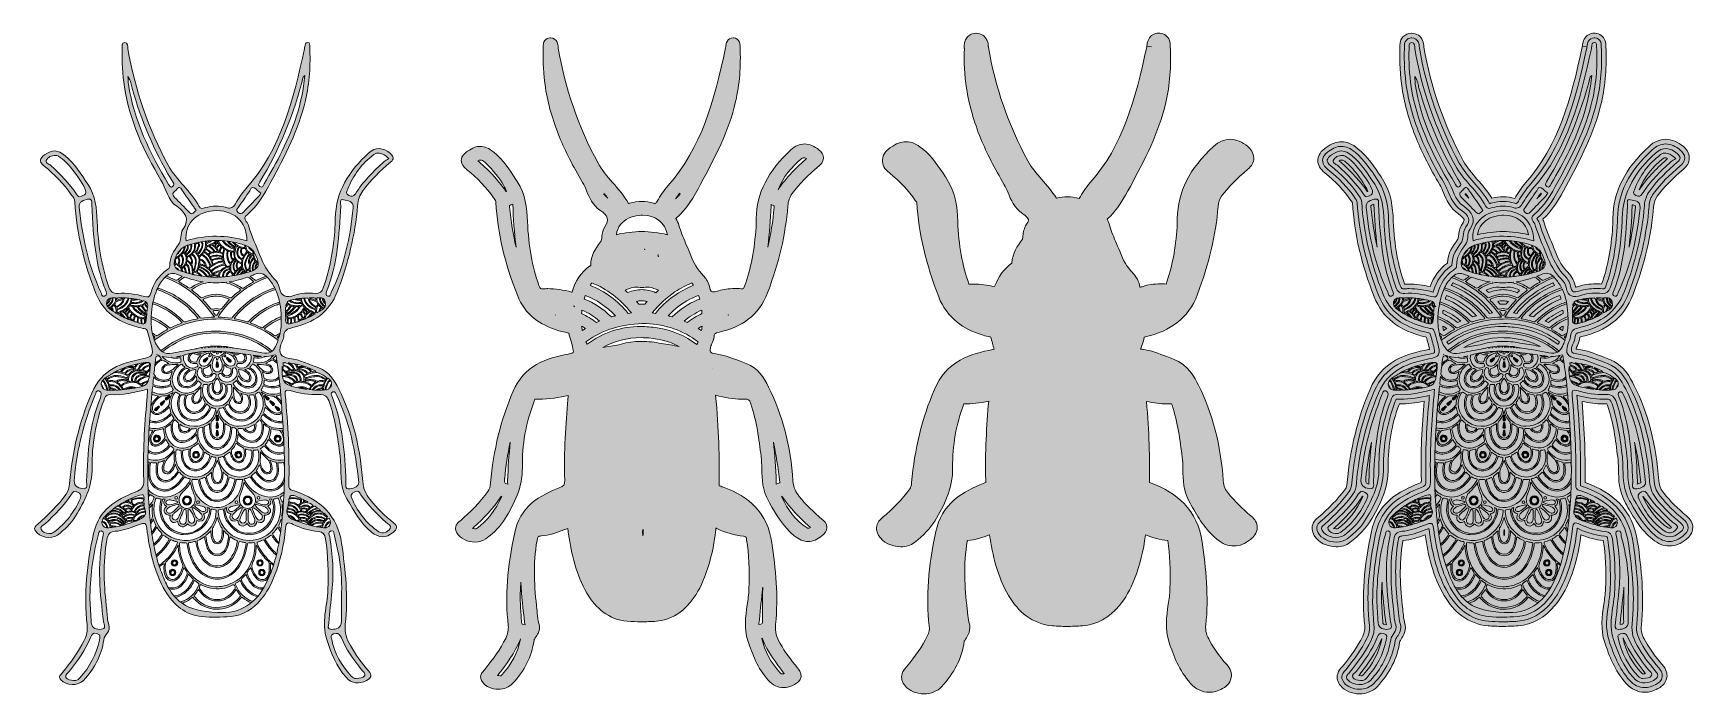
# Model space of a CAD drawing. Extents: x 55 to 1944, y -876 to -124.
import ezdxf

# ---------------------------------------------------------------- set-up
doc = ezdxf.new("R2010")
doc.units = 0
doc.header["$MEASUREMENT"] = 0
doc.layers.add('Layer 1', color=7, linetype='Continuous')

# ---------------------------------------------------------------- blocks, each defined once
blk = doc.blocks.new('block 2')
at = {"layer": 'Layer 1', "true_color": 0x532214}
h = blk.add_hatch(color=19, dxfattribs=at)
h.dxf.hatch_style = 2
edge = h.paths.add_edge_path()
edge.add_spline(control_points=[(1441.1, -673.6), (1431, -665.3), (1422.7, -657.1), (1415.8, -648.4), (1412.2, -643.9), (1410.1, -640.2), (1409.7, -633.8), (1406.8, -592.7), (1397.6, -557), (1381.4, -524.7), (1377.4, -516.6), (1369.8, -501.4), (1352.9, -495.2), (1350.4, -494.3), (1347.8, -493.3), (1345.5, -492.3), (1336.7, -488.9), (1327.5, -485.3), (1317.2, -483.9), (1316.5, -483.9), (1316, -483.8), (1315.6, -483.7), (1315.7, -483.2), (1315.8, -482.6), (1316.1, -481.9), (1316.3, -481.3), (1316.7, -480.4), (1317, -479.6), (1318.1, -477.1), (1319.5, -473.9), (1319.8, -470.1), (1320.2, -469.9), (1320.9, -469.7), (1321.9, -469.5), (1336.1, -466.1), (1347.5, -461.1), (1356.7, -454), (1367.4, -445.9), (1375.2, -435.2), (1380.4, -421.3), (1393.6, -386.7), (1401.2, -354), (1403.8, -321.2), (1404.2, -316.4), (1405.3, -313.1), (1407.8, -309.7), (1415.5, -299.3), (1425.2, -289.3), (1437.4, -279.1), (1442, -275.3), (1444.4, -271), (1444.4, -266.3), (1444.5, -259.9), (1440.6, -255.7), (1437.6, -253.1), (1431.4, -247.7), (1424.5, -244.8), (1417.5, -244.8), (1410.7, -244.8), (1404.2, -247.6), (1398.6, -252.8), (1370.9, -278.4), (1357.9, -304.5), (1357.4, -334.9), (1357.4, -338.2), (1357.2, -341.3), (1357.1, -344.4), (1355.6, -369), (1351.5, -390.4), (1344.6, -409.7), (1342.2, -409.5), (1340, -409.5), (1338, -409.5), (1330.5, -409.5), (1324.1, -410.4), (1318.4, -412.3), (1316.8, -412.9), (1315.7, -413.1), (1314.9, -413.2), (1314.8, -412.8), (1314.6, -412.2), (1314.5, -411.4), (1313.2, -404.2), (1308.4, -398.6), (1306.3, -396.6), (1300.2, -390.3), (1295.8, -383), (1291.8, -372.3), (1290.3, -368.4), (1288.6, -364.4), (1287.1, -360.8), (1284.3, -354.4), (1281.5, -347.7), (1279.7, -341.1), (1279.2, -339.3), (1278.5, -337.6), (1277.6, -335.9), (1289.2, -325.2), (1296.7, -312), (1304, -298.4), (1304, -298.4), (1304, -298.4), (1304, -298.4), (1319.9, -268.5), (1336.3, -237.7), (1344.3, -202.9), (1348.9, -182.6), (1350.6, -161.7), (1349.4, -139), (1349.4, -138.9), (1349.4, -138.8), (1349.4, -138.7), (1349.4, -138.7), (1349.4, -138.5), (1349.4, -138.5), (1349.4, -137), (1349.4, -134.6), (1348.4, -132), (1346.6, -127.4), (1342.5, -124.4), (1337.4, -123.9), (1337, -123.9), (1336.6, -123.9), (1336.2, -123.9), (1331.3, -123.9), (1327, -126.4), (1324.8, -130.7), (1323.6, -133), (1323.2, -135.3), (1323, -136.6), (1322.9, -136.8), (1322.9, -136.9), (1322.9, -137.1), (1322.9, -137.1), (1322.9, -137.1), (1322.9, -137.1), (1322.8, -137.8), (1322.7, -138.5), (1322.6, -139), (1322.6, -139), (1327.9, -139.6), (1327.9, -139.6), (1327.9, -139.6), (1322.6, -139), (1322.6, -139), (1322.6, -139.2), (1322.6, -139.4), (1322.6, -139.5), (1309.6, -199.2), (1295.8, -252), (1258.2, -294.1), (1253.2, -299.8), (1249.4, -306), (1245.7, -312.1), (1241.5, -310.9), (1237.1, -310.3), (1232.6, -310.3), (1228.4, -310.3), (1224.1, -310.8), (1219.7, -311.9), (1214.8, -303.9), (1208.9, -297.1), (1203.1, -290.4), (1197, -283.4), (1191.2, -276.8), (1187.1, -269.3), (1165.2, -228.6), (1150.1, -185.1), (1142.4, -139.9), (1142.4, -139.8), (1142.4, -139.4), (1142.3, -139.1), (1142.3, -139.1), (1142.3, -139.1), (1142.3, -139.1), (1142.2, -137.3), (1142, -134.7), (1140.9, -132.1), (1138.8, -127.1), (1134, -124), (1128.6, -124), (1128.4, -124), (1128.2, -124), (1128.1, -124), (1124.3, -124.1), (1120.9, -125.6), (1118.5, -128.2), (1114.5, -132.5), (1114.8, -137.8), (1114.9, -140.6), (1114.9, -140.8), (1115, -141.2), (1115, -141.4), (1114.3, -156.4), (1115.2, -171.6), (1117.5, -186.7), (1120.4, -205.7), (1125.8, -224.5), (1133.8, -244.2), (1140.6, -260.6), (1149.3, -277.8), (1160.5, -296.6), (1162, -299.3), (1163.3, -302.3), (1164.7, -305.6), (1167.9, -313.3), (1171.9, -323), (1181.6, -329.7), (1185.4, -332.4), (1187.5, -334.5), (1188, -336.1), (1188.1, -336.5), (1188.5, -337.8), (1185.8, -341.5), (1182.8, -345.9), (1182.2, -350.8), (1181.7, -354.7), (1181.5, -355.8), (1181.3, -357.8), (1181.1, -358.5), (1175.3, -366.2), (1169.7, -374.6), (1169.1, -385.7), (1160.1, -392.3), (1153.5, -401.3), (1149.4, -412.6), (1141.2, -410.6), (1133.1, -409.6), (1125.3, -409.6), (1123.7, -409.6), (1122, -409.7), (1120.4, -409.8), (1120.3, -409.7), (1120.3, -409.6), (1120.3, -409.5), (1112.8, -388.8), (1108.6, -365.5), (1107.5, -338.2), (1106.8, -321.9), (1105.4, -305.9), (1095.1, -290.2), (1095.1, -290.2), (1093.5, -287.7), (1093.5, -287.7), (1086.2, -276.4), (1078.7, -264.8), (1067.3, -255.5), (1060.6, -250), (1054.9, -247.5), (1048.6, -247.5), (1042.9, -247.5), (1037.5, -249.5), (1031.1, -254), (1028.6, -255.7), (1022, -260.4), (1021.7, -268.4), (1021.5, -273.7), (1024.2, -278.7), (1029.7, -283.1), (1041.9, -293.1), (1051.6, -303.3), (1059.2, -314.3), (1059.5, -314.6), (1059.7, -314.9), (1059.9, -315.2), (1060.2, -315.7), (1060.8, -316.6), (1061, -316.9), (1063.1, -352.4), (1071.3, -387.5), (1085.8, -424.2), (1090.5, -436.2), (1097.4, -445.6), (1106.8, -453), (1114.6, -459.3), (1124, -464), (1136.4, -467.9), (1139, -468.7), (1141.6, -469.3), (1143.8, -469.8), (1143.8, -469.8), (1144.8, -470), (1145, -470), (1146.4, -474.8), (1147.8, -479.4), (1148.8, -484), (1148.4, -484.1), (1148, -484.2), (1147.5, -484.2), (1134.9, -486.7), (1121.7, -489.9), (1110.1, -496.5), (1096.8, -504), (1087.4, -514.8), (1081, -529.6), (1066.8, -563), (1058.3, -597.7), (1055, -635.8), (1054.7, -639.9), (1054, -641.5), (1053, -642.9), (1044.3, -655.2), (1033.1, -665.7), (1022.3, -675.3), (1022.2, -675.4), (1022, -675.5), (1021.8, -675.7), (1021.8, -675.7), (1021.8, -675.7), (1021.8, -675.7), (1020.3, -676.9), (1017.9, -678.8), (1016.4, -682), (1014.4, -686.4), (1014.7, -691.3), (1017.4, -695.9), (1022.1, -703.8), (1032, -708.9), (1042.6, -708.9), (1048.6, -708.9), (1053.9, -707.2), (1058.1, -704), (1068.7, -696), (1076.1, -688.2), (1081.3, -679.6), (1091.8, -662.1), (1102.1, -643), (1101.7, -618.5), (1101.4, -593.7), (1105.6, -569.3), (1114.4, -546.2), (1114.5, -546.2), (1114.7, -546.2), (1114.8, -546.2), (1123.3, -546.2), (1132.5, -545.2), (1142.7, -543.1), (1140.4, -570.2), (1138.3, -601.8), (1139.4, -633.2), (1139.4, -634.6), (1139.4, -635.3), (1139.3, -635.6), (1139, -635.8), (1138.3, -636.2), (1136.4, -636.9), (1126.5, -640.8), (1113.8, -646.4), (1103.5, -655.4), (1092.7, -664.9), (1085.8, -676.7), (1082.6, -691.5), (1073.8, -731.8), (1071.4, -765.9), (1075, -798.9), (1075.5, -803.1), (1074.9, -806.5), (1072.7, -810.9), (1067, -822.7), (1059.2, -833.3), (1049.3, -845.5), (1049.2, -845.7), (1049, -845.9), (1048.8, -846.1), (1048.8, -846.1), (1048.7, -846.2), (1048.7, -846.2), (1047.4, -847.6), (1045.2, -850), (1044.2, -853.5), (1042.8, -858.3), (1044, -863.3), (1047.6, -867.4), (1052.4, -873), (1060.3, -876.4), (1068.9, -876.4), (1076.9, -876.4), (1084.3, -873.5), (1089.1, -868.3), (1103.5, -853), (1112.2, -835.6), (1114.9, -816.5), (1115.1, -816.1), (1115.8, -815), (1116.3, -814.2), (1118.8, -810.6), (1123.3, -804), (1120.3, -794.6), (1119.4, -791.7), (1119, -788), (1118.7, -784.1), (1118.7, -784.1), (1118.6, -783.9), (1118.6, -783.9), (1118.5, -782.6), (1118.4, -781.2), (1118.2, -779.8), (1115.5, -755.4), (1113.6, -729.1), (1118.4, -702.6), (1118.4, -702.3), (1118.5, -702), (1118.5, -701.8), (1127.5, -701), (1135.9, -698.3), (1143.7, -695.3), (1143.7, -695.3), (1143.7, -695.4), (1143.7, -695.4), (1147.3, -718.3), (1152.4, -742.5), (1165.3, -764.3), (1171.2, -774.2), (1177.7, -781.8), (1185.3, -787.5), (1194.2, -794.1), (1204.3, -797.9), (1215.4, -798.9), (1220.6, -799.4), (1226, -799.6), (1231.7, -799.6), (1237.3, -799.6), (1243.3, -799.4), (1249.5, -798.9), (1265.6, -797.7), (1279.7, -790), (1291.4, -775.9), (1298.4, -767.6), (1303.8, -758), (1308.7, -745.5), (1314.8, -729.9), (1318.9, -713), (1321.1, -695.4), (1329.4, -698.8), (1337.9, -701), (1346.5, -701.9), (1349, -717.8), (1349.8, -734.9), (1349, -757.3), (1348.8, -762.9), (1348, -768.5), (1347.1, -774.4), (1345.1, -788.1), (1343, -802.3), (1348.1, -817.8), (1353.1, -832.8), (1359.4, -849.9), (1372.4, -864.5), (1378.3, -871.1), (1385.6, -874.6), (1393.6, -874.6), (1398.6, -874.6), (1403.7, -873.2), (1408.7, -870.4), (1410.9, -869.2), (1417.5, -865.5), (1418.8, -857.9), (1419.6, -853), (1417.9, -848), (1413.6, -843.1), (1406.1, -834.7), (1399.7, -825.7), (1394.4, -816.3), (1390.7, -809.7), (1389, -805.2), (1389.8, -798.1), (1393.3, -765.4), (1389.8, -733.4), (1385.6, -703.7), (1383, -685.7), (1376.3, -671.3), (1365.2, -659.7), (1355.6, -649.7), (1342.7, -641.8), (1325.8, -635.7), (1325.8, -635.7), (1325.7, -635.7), (1325.7, -635.7), (1326.3, -607.6), (1325.2, -578), (1322.3, -543.3), (1330.5, -545.1), (1338.5, -546.1), (1346, -546.1), (1347.4, -546.1), (1348.6, -546), (1349.9, -546), (1350, -546), (1350.2, -546), (1350.4, -546), (1350.5, -546), (1350.6, -546), (1350.7, -546), (1350.9, -546.3), (1351.1, -546.9), (1351.4, -547.7), (1357.9, -567.2), (1360.6, -587.5), (1362.9, -606.7), (1363.5, -611), (1363.6, -615.5), (1363.7, -620.3), (1363.9, -632.3), (1364.2, -645.9), (1371.9, -659.3), (1371.9, -659.3), (1373.1, -661.4), (1373.1, -661.4), (1380.9, -675.1), (1389, -689.3), (1402.5, -700.4), (1408.8, -705.5), (1415.1, -708), (1421.8, -708), (1425.1, -708), (1428.4, -707.4), (1431.6, -706.1), (1434.6, -704.9), (1437.7, -703), (1440.7, -700.6), (1444, -697.9), (1448.3, -693.6), (1448.3, -687), (1448.4, -682), (1445.9, -677.5), (1441.1, -673.6)], knot_values=[0, 0, 0, 0, 1, 1, 1, 2, 2, 2, 3, 3, 3, 4, 4, 4, 5, 5, 5, 6, 6, 6, 7, 7, 7, 8, 8, 8, 9, 9, 9, 10, 10, 10, 11, 11, 11, 12, 12, 12, 13, 13, 13, 14, 14, 14, 15, 15, 15, 16, 16, 16, 17, 17, 17, 18, 18, 18, 19, 19, 19, 20, 20, 20, 21, 21, 21, 22, 22, 22, 23, 23, 23, 24, 24, 24, 25, 25, 25, 26, 26, 26, 27, 27, 27, 28, 28, 28, 29, 29, 29, 30, 30, 30, 31, 31, 31, 32, 32, 32, 33, 33, 33, 34, 34, 34, 35, 35, 35, 36, 36, 36, 37, 37, 37, 38, 38, 38, 39, 39, 39, 40, 40, 40, 41, 41, 41, 42, 42, 42, 43, 43, 43, 44, 44, 44, 45, 45, 45, 46, 46, 46, 47, 47, 47, 48, 48, 48, 49, 49, 49, 50, 50, 50, 51, 51, 51, 52, 52, 52, 53, 53, 53, 54, 54, 54, 55, 55, 55, 56, 56, 56, 57, 57, 57, 58, 58, 58, 59, 59, 59, 60, 60, 60, 61, 61, 61, 62, 62, 62, 63, 63, 63, 64, 64, 64, 65, 65, 65, 66, 66, 66, 67, 67, 67, 68, 68, 68, 69, 69, 69, 70, 70, 70, 71, 71, 71, 72, 72, 72, 73, 73, 73, 74, 74, 74, 75, 75, 75, 76, 76, 76, 77, 77, 77, 78, 78, 78, 79, 79, 79, 80, 80, 80, 81, 81, 81, 82, 82, 82, 83, 83, 83, 84, 84, 84, 85, 85, 85, 86, 86, 86, 87, 87, 87, 88, 88, 88, 89, 89, 89, 90, 90, 90, 91, 91, 91, 92, 92, 92, 93, 93, 93, 94, 94, 94, 95, 95, 95, 96, 96, 96, 97, 97, 97, 98, 98, 98, 99, 99, 99, 100, 100, 100, 101, 101, 101, 102, 102, 102, 103, 103, 103, 104, 104, 104, 105, 105, 105, 106, 106, 106, 107, 107, 107, 108, 108, 108, 109, 109, 109, 110, 110, 110, 111, 111, 111, 112, 112, 112, 113, 113, 113, 114, 114, 114, 115, 115, 115, 116, 116, 116, 117, 117, 117, 118, 118, 118, 119, 119, 119, 120, 120, 120, 121, 121, 121, 122, 122, 122, 123, 123, 123, 124, 124, 124, 125, 125, 125, 126, 126, 126, 127, 127, 127, 128, 128, 128, 129, 129, 129, 130, 130, 130, 131, 131, 131, 132, 132, 132, 133, 133, 133, 134, 134, 134, 135, 135, 135, 136, 136, 136, 137, 137, 137, 138, 138, 138, 139, 139, 139, 140, 140, 140, 141, 141, 141, 142, 142, 142, 143, 143, 143, 144, 144, 144, 145, 145, 145, 146, 146, 146, 147, 147, 147, 148, 148, 148, 149, 149, 149, 150, 150, 150, 151, 151, 151, 152, 152, 152, 153, 153, 153, 154, 154, 154, 155, 155, 155, 156, 156, 156, 157, 157, 157, 158, 158, 158, 159, 159, 159, 160, 160, 160, 161, 161, 161, 162, 162, 162, 163, 163, 163, 164, 164, 164, 165, 165, 165, 166, 166, 166, 167, 167, 167, 168, 168, 168, 169, 169, 169, 170, 170, 170, 171, 171, 171, 172, 172, 172, 173, 173, 173, 174, 174, 174, 175, 175, 175, 175], degree=3, periodic=1)
at = {"layer": 'Layer 1', "lineweight": 0}
blk.add_open_spline([(1441.1, -673.6), (1431, -665.3), (1422.7, -657.1), (1415.8, -648.4), (1412.2, -643.9), (1410.1, -640.2), (1409.7, -633.8), (1406.8, -592.7), (1397.6, -557), (1381.4, -524.7), (1377.4, -516.6), (1369.8, -501.4), (1352.9, -495.2), (1350.4, -494.3), (1347.8, -493.3), (1345.5, -492.3), (1336.7, -488.9), (1327.5, -485.3), (1317.2, -483.9), (1316.5, -483.9), (1316, -483.8), (1315.6, -483.7), (1315.7, -483.2), (1315.8, -482.6), (1316.1, -481.9), (1316.3, -481.3), (1316.7, -480.4), (1317, -479.6), (1318.1, -477.1), (1319.5, -473.9), (1319.8, -470.1), (1320.2, -469.9), (1320.9, -469.7), (1321.9, -469.5), (1336.1, -466.1), (1347.5, -461.1), (1356.7, -454), (1367.4, -445.9), (1375.2, -435.2), (1380.4, -421.3), (1393.6, -386.7), (1401.2, -354), (1403.8, -321.2), (1404.2, -316.4), (1405.3, -313.1), (1407.8, -309.7), (1415.5, -299.3), (1425.2, -289.3), (1437.4, -279.1), (1442, -275.3), (1444.4, -271), (1444.4, -266.3), (1444.5, -259.9), (1440.6, -255.7), (1437.6, -253.1), (1431.4, -247.7), (1424.5, -244.8), (1417.5, -244.8), (1410.7, -244.8), (1404.2, -247.6), (1398.6, -252.8), (1370.9, -278.4), (1357.9, -304.5), (1357.4, -334.9), (1357.4, -338.2), (1357.2, -341.3), (1357.1, -344.4), (1355.6, -369), (1351.5, -390.4), (1344.6, -409.7), (1342.2, -409.5), (1340, -409.5), (1338, -409.5), (1330.5, -409.5), (1324.1, -410.4), (1318.4, -412.3), (1316.8, -412.9), (1315.7, -413.1), (1314.9, -413.2), (1314.8, -412.8), (1314.6, -412.2), (1314.5, -411.4), (1313.2, -404.2), (1308.4, -398.6), (1306.3, -396.6), (1300.2, -390.3), (1295.8, -383), (1291.8, -372.3), (1290.3, -368.4), (1288.6, -364.4), (1287.1, -360.8), (1284.3, -354.4), (1281.5, -347.7), (1279.7, -341.1), (1279.2, -339.3), (1278.5, -337.6), (1277.6, -335.9), (1289.2, -325.2), (1296.7, -312), (1304, -298.4), (1304, -298.4), (1304, -298.4), (1304, -298.4), (1319.9, -268.5), (1336.3, -237.7), (1344.3, -202.9), (1348.9, -182.6), (1350.6, -161.7), (1349.4, -139), (1349.4, -138.9), (1349.4, -138.8), (1349.4, -138.7), (1349.4, -138.7), (1349.4, -138.5), (1349.4, -138.5), (1349.4, -137), (1349.4, -134.6), (1348.4, -132), (1346.6, -127.4), (1342.5, -124.4), (1337.4, -123.9), (1337, -123.9), (1336.6, -123.9), (1336.2, -123.9), (1331.3, -123.9), (1327, -126.4), (1324.8, -130.7), (1323.6, -133), (1323.2, -135.3), (1323, -136.6), (1322.9, -136.8), (1322.9, -136.9), (1322.9, -137.1), (1322.9, -137.1), (1322.9, -137.1), (1322.9, -137.1), (1322.8, -137.8), (1322.7, -138.5), (1322.6, -139), (1322.6, -139), (1327.9, -139.6), (1327.9, -139.6), (1327.9, -139.6), (1322.6, -139), (1322.6, -139), (1322.6, -139.2), (1322.6, -139.4), (1322.6, -139.5), (1309.6, -199.2), (1295.8, -252), (1258.2, -294.1), (1253.2, -299.8), (1249.4, -306), (1245.7, -312.1), (1241.5, -310.9), (1237.1, -310.3), (1232.6, -310.3), (1228.4, -310.3), (1224.1, -310.8), (1219.7, -311.9), (1214.8, -303.9), (1208.9, -297.1), (1203.1, -290.4), (1197, -283.4), (1191.2, -276.8), (1187.1, -269.3), (1165.2, -228.6), (1150.1, -185.1), (1142.4, -139.9), (1142.4, -139.8), (1142.4, -139.4), (1142.3, -139.1), (1142.3, -139.1), (1142.3, -139.1), (1142.3, -139.1), (1142.2, -137.3), (1142, -134.7), (1140.9, -132.1), (1138.8, -127.1), (1134, -124), (1128.6, -124), (1128.4, -124), (1128.2, -124), (1128.1, -124), (1124.3, -124.1), (1120.9, -125.6), (1118.5, -128.2), (1114.5, -132.5), (1114.8, -137.8), (1114.9, -140.6), (1114.9, -140.8), (1115, -141.2), (1115, -141.4), (1114.3, -156.4), (1115.2, -171.6), (1117.5, -186.7), (1120.4, -205.7), (1125.8, -224.5), (1133.8, -244.2), (1140.6, -260.6), (1149.3, -277.8), (1160.5, -296.6), (1162, -299.3), (1163.3, -302.3), (1164.7, -305.6), (1167.9, -313.3), (1171.9, -323), (1181.6, -329.7), (1185.4, -332.4), (1187.5, -334.5), (1188, -336.1), (1188.1, -336.5), (1188.5, -337.8), (1185.8, -341.5), (1182.8, -345.9), (1182.2, -350.8), (1181.7, -354.7), (1181.5, -355.8), (1181.3, -357.8), (1181.1, -358.5), (1175.3, -366.2), (1169.7, -374.6), (1169.1, -385.7), (1160.1, -392.3), (1153.5, -401.3), (1149.4, -412.6), (1141.2, -410.6), (1133.1, -409.6), (1125.3, -409.6), (1123.7, -409.6), (1122, -409.7), (1120.4, -409.8), (1120.3, -409.7), (1120.3, -409.6), (1120.3, -409.5), (1112.8, -388.8), (1108.6, -365.5), (1107.5, -338.2), (1106.8, -321.9), (1105.4, -305.9), (1095.1, -290.2), (1095.1, -290.2), (1093.5, -287.7), (1093.5, -287.7), (1086.2, -276.4), (1078.7, -264.8), (1067.3, -255.5), (1060.6, -250), (1054.9, -247.5), (1048.6, -247.5), (1042.9, -247.5), (1037.5, -249.5), (1031.1, -254), (1028.6, -255.7), (1022, -260.4), (1021.7, -268.4), (1021.5, -273.7), (1024.2, -278.7), (1029.7, -283.1), (1041.9, -293.1), (1051.6, -303.3), (1059.2, -314.3), (1059.5, -314.6), (1059.7, -314.9), (1059.9, -315.2), (1060.2, -315.7), (1060.8, -316.6), (1061, -316.9), (1063.1, -352.4), (1071.3, -387.5), (1085.8, -424.2), (1090.5, -436.2), (1097.4, -445.6), (1106.8, -453), (1114.6, -459.3), (1124, -464), (1136.4, -467.9), (1139, -468.7), (1141.6, -469.3), (1143.8, -469.8), (1143.8, -469.8), (1144.8, -470), (1145, -470), (1146.4, -474.8), (1147.8, -479.4), (1148.8, -484), (1148.4, -484.1), (1148, -484.2), (1147.5, -484.2), (1134.9, -486.7), (1121.7, -489.9), (1110.1, -496.5), (1096.8, -504), (1087.4, -514.8), (1081, -529.6), (1066.8, -563), (1058.3, -597.7), (1055, -635.8), (1054.7, -639.9), (1054, -641.5), (1053, -642.9), (1044.3, -655.2), (1033.1, -665.7), (1022.3, -675.3), (1022.2, -675.4), (1022, -675.5), (1021.8, -675.7), (1021.8, -675.7), (1021.8, -675.7), (1021.8, -675.7), (1020.3, -676.9), (1017.9, -678.8), (1016.4, -682), (1014.4, -686.4), (1014.7, -691.3), (1017.4, -695.9), (1022.1, -703.8), (1032, -708.9), (1042.6, -708.9), (1048.6, -708.9), (1053.9, -707.2), (1058.1, -704), (1068.7, -696), (1076.1, -688.2), (1081.3, -679.6), (1091.8, -662.1), (1102.1, -643), (1101.7, -618.5), (1101.4, -593.7), (1105.6, -569.3), (1114.4, -546.2), (1114.5, -546.2), (1114.7, -546.2), (1114.8, -546.2), (1123.3, -546.2), (1132.5, -545.2), (1142.7, -543.1), (1140.4, -570.2), (1138.3, -601.8), (1139.4, -633.2), (1139.4, -634.6), (1139.4, -635.3), (1139.3, -635.6), (1139, -635.8), (1138.3, -636.2), (1136.4, -636.9), (1126.5, -640.8), (1113.8, -646.4), (1103.5, -655.4), (1092.7, -664.9), (1085.8, -676.7), (1082.6, -691.5), (1073.8, -731.8), (1071.4, -765.9), (1075, -798.9), (1075.5, -803.1), (1074.9, -806.5), (1072.7, -810.9), (1067, -822.7), (1059.2, -833.3), (1049.3, -845.5), (1049.2, -845.7), (1049, -845.9), (1048.8, -846.1), (1048.8, -846.1), (1048.7, -846.2), (1048.7, -846.2), (1047.4, -847.6), (1045.2, -850), (1044.2, -853.5), (1042.8, -858.3), (1044, -863.3), (1047.6, -867.4), (1052.4, -873), (1060.3, -876.4), (1068.9, -876.4), (1076.9, -876.4), (1084.3, -873.5), (1089.1, -868.3), (1103.5, -853), (1112.2, -835.6), (1114.9, -816.5), (1115.1, -816.1), (1115.8, -815), (1116.3, -814.2), (1118.8, -810.6), (1123.3, -804), (1120.3, -794.6), (1119.4, -791.7), (1119, -788), (1118.7, -784.1), (1118.7, -784.1), (1118.6, -783.9), (1118.6, -783.9), (1118.5, -782.6), (1118.4, -781.2), (1118.2, -779.8), (1115.5, -755.4), (1113.6, -729.1), (1118.4, -702.6), (1118.4, -702.3), (1118.5, -702), (1118.5, -701.8), (1127.5, -701), (1135.9, -698.3), (1143.7, -695.3), (1143.7, -695.3), (1143.7, -695.4), (1143.7, -695.4), (1147.3, -718.3), (1152.4, -742.5), (1165.3, -764.3), (1171.2, -774.2), (1177.7, -781.8), (1185.3, -787.5), (1194.2, -794.1), (1204.3, -797.9), (1215.4, -798.9), (1220.6, -799.4), (1226, -799.6), (1231.7, -799.6), (1237.3, -799.6), (1243.3, -799.4), (1249.5, -798.9), (1265.6, -797.7), (1279.7, -790), (1291.4, -775.9), (1298.4, -767.6), (1303.8, -758), (1308.7, -745.5), (1314.8, -729.9), (1318.9, -713), (1321.1, -695.4), (1329.4, -698.8), (1337.9, -701), (1346.5, -701.9), (1349, -717.8), (1349.8, -734.9), (1349, -757.3), (1348.8, -762.9), (1348, -768.5), (1347.1, -774.4), (1345.1, -788.1), (1343, -802.3), (1348.1, -817.8), (1353.1, -832.8), (1359.4, -849.9), (1372.4, -864.5), (1378.3, -871.1), (1385.6, -874.6), (1393.6, -874.6), (1398.6, -874.6), (1403.7, -873.2), (1408.7, -870.4), (1410.9, -869.2), (1417.5, -865.5), (1418.8, -857.9), (1419.6, -853), (1417.9, -848), (1413.6, -843.1), (1406.1, -834.7), (1399.7, -825.7), (1394.4, -816.3), (1390.7, -809.7), (1389, -805.2), (1389.8, -798.1), (1393.3, -765.4), (1389.8, -733.4), (1385.6, -703.7), (1383, -685.7), (1376.3, -671.3), (1365.2, -659.7), (1355.6, -649.7), (1342.7, -641.8), (1325.8, -635.7), (1325.8, -635.7), (1325.7, -635.7), (1325.7, -635.7), (1326.3, -607.6), (1325.2, -578), (1322.3, -543.3), (1330.5, -545.1), (1338.5, -546.1), (1346, -546.1), (1347.4, -546.1), (1348.6, -546), (1349.9, -546), (1350, -546), (1350.2, -546), (1350.4, -546), (1350.5, -546), (1350.6, -546), (1350.7, -546), (1350.9, -546.3), (1351.1, -546.9), (1351.4, -547.7), (1357.9, -567.2), (1360.6, -587.5), (1362.9, -606.7), (1363.5, -611), (1363.6, -615.5), (1363.7, -620.3), (1363.9, -632.3), (1364.2, -645.9), (1371.9, -659.3), (1371.9, -659.3), (1373.1, -661.4), (1373.1, -661.4), (1380.9, -675.1), (1389, -689.3), (1402.5, -700.4), (1408.8, -705.5), (1415.1, -708), (1421.8, -708), (1425.1, -708), (1428.4, -707.4), (1431.6, -706.1), (1434.6, -704.9), (1437.7, -703), (1440.7, -700.6), (1444, -697.9), (1448.3, -693.6), (1448.3, -687), (1448.4, -682), (1445.9, -677.5), (1441.1, -673.6)], degree=3, knots=[0, 0, 0, 0, 1, 1, 1, 2, 2, 2, 3, 3, 3, 4, 4, 4, 5, 5, 5, 6, 6, 6, 7, 7, 7, 8, 8, 8, 9, 9, 9, 10, 10, 10, 11, 11, 11, 12, 12, 12, 13, 13, 13, 14, 14, 14, 15, 15, 15, 16, 16, 16, 17, 17, 17, 18, 18, 18, 19, 19, 19, 20, 20, 20, 21, 21, 21, 22, 22, 22, 23, 23, 23, 24, 24, 24, 25, 25, 25, 26, 26, 26, 27, 27, 27, 28, 28, 28, 29, 29, 29, 30, 30, 30, 31, 31, 31, 32, 32, 32, 33, 33, 33, 34, 34, 34, 35, 35, 35, 36, 36, 36, 37, 37, 37, 38, 38, 38, 39, 39, 39, 40, 40, 40, 41, 41, 41, 42, 42, 42, 43, 43, 43, 44, 44, 44, 45, 45, 45, 46, 46, 46, 47, 47, 47, 48, 48, 48, 49, 49, 49, 50, 50, 50, 51, 51, 51, 52, 52, 52, 53, 53, 53, 54, 54, 54, 55, 55, 55, 56, 56, 56, 57, 57, 57, 58, 58, 58, 59, 59, 59, 60, 60, 60, 61, 61, 61, 62, 62, 62, 63, 63, 63, 64, 64, 64, 65, 65, 65, 66, 66, 66, 67, 67, 67, 68, 68, 68, 69, 69, 69, 70, 70, 70, 71, 71, 71, 72, 72, 72, 73, 73, 73, 74, 74, 74, 75, 75, 75, 76, 76, 76, 77, 77, 77, 78, 78, 78, 79, 79, 79, 80, 80, 80, 81, 81, 81, 82, 82, 82, 83, 83, 83, 84, 84, 84, 85, 85, 85, 86, 86, 86, 87, 87, 87, 88, 88, 88, 89, 89, 89, 90, 90, 90, 91, 91, 91, 92, 92, 92, 93, 93, 93, 94, 94, 94, 95, 95, 95, 96, 96, 96, 97, 97, 97, 98, 98, 98, 99, 99, 99, 100, 100, 100, 101, 101, 101, 102, 102, 102, 103, 103, 103, 104, 104, 104, 105, 105, 105, 106, 106, 106, 107, 107, 107, 108, 108, 108, 109, 109, 109, 110, 110, 110, 111, 111, 111, 112, 112, 112, 113, 113, 113, 114, 114, 114, 115, 115, 115, 116, 116, 116, 117, 117, 117, 118, 118, 118, 119, 119, 119, 120, 120, 120, 121, 121, 121, 122, 122, 122, 123, 123, 123, 124, 124, 124, 125, 125, 125, 126, 126, 126, 127, 127, 127, 128, 128, 128, 129, 129, 129, 130, 130, 130, 131, 131, 131, 132, 132, 132, 133, 133, 133, 134, 134, 134, 135, 135, 135, 136, 136, 136, 137, 137, 137, 138, 138, 138, 139, 139, 139, 140, 140, 140, 141, 141, 141, 142, 142, 142, 143, 143, 143, 144, 144, 144, 145, 145, 145, 146, 146, 146, 147, 147, 147, 148, 148, 148, 149, 149, 149, 150, 150, 150, 151, 151, 151, 152, 152, 152, 153, 153, 153, 154, 154, 154, 155, 155, 155, 156, 156, 156, 157, 157, 157, 158, 158, 158, 159, 159, 159, 160, 160, 160, 161, 161, 161, 162, 162, 162, 163, 163, 163, 164, 164, 164, 165, 165, 165, 166, 166, 166, 167, 167, 167, 168, 168, 168, 169, 169, 169, 170, 170, 170, 171, 171, 171, 172, 172, 172, 173, 173, 173, 174, 174, 174, 175, 175, 175, 175], dxfattribs=at)
blk = doc.blocks.new('block 3')
at = {"layer": 'Layer 1', "true_color": 0x532214}
h = blk.add_hatch(color=19, dxfattribs=at)
h.dxf.hatch_style = 2
edge = h.paths.add_edge_path()
edge.add_spline(control_points=[(1936.8, -673.6), (1926.7, -665.3), (1918.5, -657.1), (1911.5, -648.4), (1907.9, -643.9), (1905.8, -640.2), (1905.4, -633.8), (1902.5, -592.7), (1893.3, -557), (1877.1, -524.7), (1873.1, -516.6), (1865.5, -501.4), (1848.6, -495.2), (1846.1, -494.3), (1843.5, -493.3), (1841.2, -492.3), (1832.4, -488.9), (1823.3, -485.3), (1812.9, -483.9), (1812.2, -483.9), (1811.7, -483.8), (1811.3, -483.7), (1811.4, -483.2), (1811.5, -482.6), (1811.8, -481.9), (1812, -481.3), (1812.4, -480.4), (1812.7, -479.6), (1813.8, -477.1), (1815.2, -473.9), (1815.5, -470.1), (1816, -469.9), (1816.6, -469.7), (1817.6, -469.5), (1831.9, -466.1), (1843.2, -461.1), (1852.4, -454), (1863.1, -445.9), (1870.9, -435.2), (1876.1, -421.3), (1889.3, -386.7), (1896.9, -354), (1899.5, -321.2), (1899.9, -316.4), (1901, -313.1), (1903.5, -309.7), (1911.2, -299.3), (1920.9, -289.3), (1933.1, -279.1), (1937.7, -275.3), (1940.1, -271), (1940.1, -266.3), (1940.2, -259.9), (1936.3, -255.7), (1933.3, -253.1), (1927.1, -247.7), (1920.2, -244.8), (1913.3, -244.8), (1906.4, -244.8), (1899.9, -247.6), (1894.3, -252.8), (1866.6, -278.4), (1853.6, -304.5), (1853.1, -334.9), (1853.1, -338.2), (1853, -341.3), (1852.8, -344.4), (1851.3, -369), (1847.2, -390.4), (1840.3, -409.7), (1837.9, -409.5), (1835.7, -409.5), (1833.7, -409.5), (1826.2, -409.5), (1819.8, -410.4), (1814.1, -412.3), (1812.5, -412.9), (1811.4, -413.1), (1810.6, -413.2), (1810.5, -412.8), (1810.4, -412.2), (1810.2, -411.4), (1808.9, -404.2), (1804.1, -398.6), (1802.1, -396.6), (1795.9, -390.3), (1791.5, -383), (1787.5, -372.3), (1786, -368.4), (1784.3, -364.4), (1782.8, -360.8), (1780, -354.4), (1777.2, -347.7), (1775.4, -341.1), (1774.9, -339.3), (1774.2, -337.6), (1773.3, -335.9), (1784.9, -325.2), (1792.4, -312), (1799.7, -298.4), (1799.7, -298.4), (1799.7, -298.4), (1799.7, -298.4), (1815.6, -268.5), (1832, -237.7), (1840, -202.9), (1844.6, -182.6), (1846.3, -161.7), (1845.1, -139), (1845.1, -138.9), (1845.1, -138.8), (1845.1, -138.7), (1845.1, -138.7), (1845.1, -138.5), (1845.1, -138.5), (1845.1, -137), (1845.1, -134.6), (1844.1, -132), (1842.3, -127.4), (1838.2, -124.4), (1833.1, -123.9), (1832.7, -123.9), (1832.3, -123.9), (1831.9, -123.9), (1827, -123.9), (1822.7, -126.4), (1820.5, -130.7), (1819.3, -133), (1818.9, -135.3), (1818.7, -136.6), (1818.7, -136.8), (1818.6, -136.9), (1818.6, -137.1), (1818.6, -137.1), (1818.6, -137.1), (1818.6, -137.1), (1818.5, -137.8), (1818.4, -138.5), (1818.3, -139), (1818.3, -139), (1823.6, -139.6), (1823.6, -139.6), (1823.6, -139.6), (1818.3, -139), (1818.3, -139), (1818.3, -139.2), (1818.3, -139.4), (1818.3, -139.5), (1805.3, -199.2), (1791.5, -252), (1753.9, -294.1), (1748.9, -299.8), (1745.1, -306), (1741.4, -312.1), (1737.2, -310.9), (1732.8, -310.3), (1728.3, -310.3), (1724.1, -310.3), (1719.8, -310.8), (1715.4, -311.9), (1710.5, -303.9), (1704.6, -297.1), (1698.8, -290.4), (1692.7, -283.4), (1686.9, -276.8), (1682.8, -269.3), (1660.9, -228.6), (1645.8, -185.1), (1638.1, -139.9), (1638.1, -139.8), (1638.1, -139.4), (1638.1, -139.1), (1638.1, -139.1), (1638, -139.1), (1638, -139.1), (1637.9, -137.3), (1637.7, -134.7), (1636.6, -132.1), (1634.5, -127.1), (1629.7, -124), (1624.3, -124), (1624.1, -124), (1623.9, -124), (1623.8, -124), (1620, -124.1), (1616.6, -125.6), (1614.2, -128.2), (1610.2, -132.5), (1610.5, -137.8), (1610.6, -140.6), (1610.7, -140.8), (1610.7, -141.2), (1610.7, -141.4), (1610, -156.4), (1610.9, -171.6), (1613.2, -186.7), (1616.1, -205.7), (1621.5, -224.5), (1629.5, -244.2), (1636.3, -260.6), (1645, -277.8), (1656.2, -296.6), (1657.7, -299.3), (1659, -302.3), (1660.4, -305.6), (1663.6, -313.3), (1667.6, -323), (1677.3, -329.7), (1681.1, -332.4), (1683.2, -334.5), (1683.7, -336.1), (1683.8, -336.5), (1684.2, -337.8), (1681.5, -341.5), (1678.5, -345.9), (1677.9, -350.8), (1677.4, -354.7), (1677.2, -355.8), (1677, -357.8), (1676.8, -358.5), (1671, -366.2), (1665.4, -374.6), (1664.8, -385.7), (1655.8, -392.3), (1649.2, -401.3), (1645.1, -412.6), (1636.9, -410.6), (1628.8, -409.6), (1621.1, -409.6), (1619.4, -409.6), (1617.7, -409.7), (1616.1, -409.8), (1616, -409.7), (1616, -409.6), (1616, -409.5), (1608.5, -388.8), (1604.3, -365.5), (1603.2, -338.2), (1602.5, -321.9), (1601.1, -305.9), (1590.8, -290.2), (1590.8, -290.2), (1589.2, -287.7), (1589.2, -287.7), (1581.9, -276.4), (1574.4, -264.8), (1563, -255.5), (1556.3, -250), (1550.6, -247.5), (1544.3, -247.5), (1538.6, -247.5), (1533.2, -249.5), (1526.9, -254), (1524.3, -255.7), (1517.7, -260.4), (1517.4, -268.4), (1517.2, -273.7), (1519.9, -278.7), (1525.4, -283.1), (1537.6, -293.1), (1547.3, -303.3), (1555, -314.3), (1555.2, -314.6), (1555.4, -314.9), (1555.6, -315.2), (1555.9, -315.7), (1556.5, -316.6), (1556.7, -316.9), (1558.8, -352.4), (1567, -387.5), (1581.5, -424.2), (1586.2, -436.2), (1593.1, -445.6), (1602.5, -453), (1610.3, -459.3), (1619.7, -464), (1632.1, -467.9), (1634.7, -468.7), (1637.3, -469.3), (1639.5, -469.8), (1639.5, -469.8), (1640.5, -470), (1640.7, -470), (1642.1, -474.8), (1643.5, -479.4), (1644.5, -484), (1644.1, -484.1), (1643.7, -484.2), (1643.2, -484.2), (1630.6, -486.7), (1617.4, -489.9), (1605.8, -496.5), (1592.5, -504), (1583.1, -514.8), (1576.7, -529.6), (1562.5, -563), (1554, -597.7), (1550.7, -635.8), (1550.4, -639.9), (1549.7, -641.5), (1548.7, -642.9), (1540, -655.2), (1528.8, -665.7), (1518, -675.3), (1517.9, -675.4), (1517.7, -675.5), (1517.6, -675.7), (1517.6, -675.7), (1517.5, -675.7), (1517.5, -675.7), (1516, -676.9), (1513.6, -678.8), (1512.1, -682), (1510.1, -686.4), (1510.4, -691.3), (1513.1, -695.9), (1517.8, -703.8), (1527.7, -708.9), (1538.3, -708.9), (1544.3, -708.9), (1549.6, -707.2), (1553.9, -704), (1564.4, -696), (1571.8, -688.2), (1577, -679.6), (1587.5, -662.1), (1597.8, -643), (1597.4, -618.5), (1597.1, -593.7), (1601.3, -569.3), (1610.1, -546.2), (1610.2, -546.2), (1610.4, -546.2), (1610.5, -546.2), (1619, -546.2), (1628.2, -545.2), (1638.4, -543.1), (1636.1, -570.2), (1634, -601.8), (1635.1, -633.2), (1635.1, -634.6), (1635.1, -635.3), (1635, -635.6), (1634.7, -635.8), (1634, -636.2), (1632.1, -636.9), (1622.2, -640.8), (1609.5, -646.4), (1599.2, -655.4), (1588.4, -664.9), (1581.5, -676.7), (1578.3, -691.5), (1569.5, -731.8), (1567.1, -765.9), (1570.8, -798.9), (1571.2, -803.1), (1570.6, -806.5), (1568.4, -810.9), (1562.7, -822.7), (1554.9, -833.3), (1545, -845.5), (1544.9, -845.7), (1544.7, -845.9), (1544.5, -846.1), (1544.5, -846.1), (1544.4, -846.2), (1544.4, -846.2), (1543.1, -847.6), (1540.9, -850), (1539.9, -853.5), (1538.5, -858.3), (1539.7, -863.3), (1543.3, -867.4), (1548.1, -873), (1556, -876.4), (1564.6, -876.4), (1572.6, -876.4), (1580, -873.5), (1584.8, -868.3), (1599.2, -853), (1607.9, -835.6), (1610.6, -816.5), (1610.8, -816.1), (1611.5, -815), (1612.1, -814.2), (1614.5, -810.6), (1619, -804), (1616, -794.6), (1615.1, -791.7), (1614.7, -788), (1614.4, -784.1), (1614.4, -784.1), (1614.3, -783.9), (1614.3, -783.9), (1614.2, -782.6), (1614.1, -781.2), (1613.9, -779.8), (1611.2, -755.4), (1609.3, -729.1), (1614.1, -702.6), (1614.1, -702.3), (1614.2, -702), (1614.2, -701.8), (1623.2, -701), (1631.6, -698.3), (1639.4, -695.3), (1639.4, -695.3), (1639.4, -695.4), (1639.4, -695.4), (1643, -718.3), (1648.1, -742.5), (1661, -764.3), (1666.9, -774.2), (1673.4, -781.8), (1681.1, -787.5), (1689.9, -794.1), (1700, -797.9), (1711.1, -798.9), (1716.3, -799.4), (1721.8, -799.6), (1727.4, -799.6), (1733, -799.6), (1739, -799.4), (1745.3, -798.9), (1761.3, -797.7), (1775.4, -790), (1787.1, -775.9), (1794.1, -767.6), (1799.6, -758), (1804.4, -745.5), (1810.5, -729.9), (1814.6, -713), (1816.8, -695.4), (1825.1, -698.8), (1833.6, -701), (1842.2, -701.9), (1844.7, -717.8), (1845.5, -734.9), (1844.7, -757.3), (1844.5, -762.9), (1843.7, -768.5), (1842.8, -774.4), (1840.8, -788.1), (1838.7, -802.3), (1843.8, -817.8), (1848.8, -832.8), (1855.1, -849.9), (1868.1, -864.5), (1874, -871.1), (1881.3, -874.6), (1889.3, -874.6), (1894.3, -874.6), (1899.4, -873.2), (1904.4, -870.4), (1906.6, -869.2), (1913.2, -865.5), (1914.5, -857.9), (1915.4, -853), (1913.6, -848), (1909.3, -843.1), (1901.8, -834.7), (1895.4, -825.7), (1890.1, -816.3), (1886.4, -809.7), (1884.7, -805.2), (1885.5, -798.1), (1889, -765.4), (1885.5, -733.4), (1881.3, -703.7), (1878.7, -685.7), (1872, -671.3), (1860.9, -659.7), (1851.3, -649.7), (1838.5, -641.8), (1821.5, -635.7), (1821.5, -635.7), (1821.4, -635.7), (1821.4, -635.7), (1822, -607.6), (1820.9, -578), (1818, -543.3), (1826.2, -545.1), (1834.2, -546.1), (1841.8, -546.1), (1843.1, -546.1), (1844.3, -546), (1845.6, -546), (1845.7, -546), (1845.9, -546), (1846.1, -546), (1846.2, -546), (1846.3, -546), (1846.4, -546), (1846.6, -546.3), (1846.8, -546.9), (1847.1, -547.7), (1853.6, -567.2), (1856.3, -587.5), (1858.6, -606.7), (1859.2, -611), (1859.3, -615.5), (1859.4, -620.3), (1859.6, -632.3), (1859.9, -645.9), (1867.6, -659.3), (1867.6, -659.3), (1868.8, -661.4), (1868.8, -661.4), (1876.6, -675.1), (1884.7, -689.3), (1898.2, -700.4), (1904.5, -705.5), (1910.8, -708), (1917.5, -708), (1920.8, -708), (1924.1, -707.4), (1927.3, -706.1), (1930.3, -704.9), (1933.4, -703), (1936.4, -700.6), (1939.7, -697.9), (1944, -693.6), (1944, -687), (1944.1, -682), (1941.6, -677.5), (1936.8, -673.6)], knot_values=[0, 0, 0, 0, 1, 1, 1, 2, 2, 2, 3, 3, 3, 4, 4, 4, 5, 5, 5, 6, 6, 6, 7, 7, 7, 8, 8, 8, 9, 9, 9, 10, 10, 10, 11, 11, 11, 12, 12, 12, 13, 13, 13, 14, 14, 14, 15, 15, 15, 16, 16, 16, 17, 17, 17, 18, 18, 18, 19, 19, 19, 20, 20, 20, 21, 21, 21, 22, 22, 22, 23, 23, 23, 24, 24, 24, 25, 25, 25, 26, 26, 26, 27, 27, 27, 28, 28, 28, 29, 29, 29, 30, 30, 30, 31, 31, 31, 32, 32, 32, 33, 33, 33, 34, 34, 34, 35, 35, 35, 36, 36, 36, 37, 37, 37, 38, 38, 38, 39, 39, 39, 40, 40, 40, 41, 41, 41, 42, 42, 42, 43, 43, 43, 44, 44, 44, 45, 45, 45, 46, 46, 46, 47, 47, 47, 48, 48, 48, 49, 49, 49, 50, 50, 50, 51, 51, 51, 52, 52, 52, 53, 53, 53, 54, 54, 54, 55, 55, 55, 56, 56, 56, 57, 57, 57, 58, 58, 58, 59, 59, 59, 60, 60, 60, 61, 61, 61, 62, 62, 62, 63, 63, 63, 64, 64, 64, 65, 65, 65, 66, 66, 66, 67, 67, 67, 68, 68, 68, 69, 69, 69, 70, 70, 70, 71, 71, 71, 72, 72, 72, 73, 73, 73, 74, 74, 74, 75, 75, 75, 76, 76, 76, 77, 77, 77, 78, 78, 78, 79, 79, 79, 80, 80, 80, 81, 81, 81, 82, 82, 82, 83, 83, 83, 84, 84, 84, 85, 85, 85, 86, 86, 86, 87, 87, 87, 88, 88, 88, 89, 89, 89, 90, 90, 90, 91, 91, 91, 92, 92, 92, 93, 93, 93, 94, 94, 94, 95, 95, 95, 96, 96, 96, 97, 97, 97, 98, 98, 98, 99, 99, 99, 100, 100, 100, 101, 101, 101, 102, 102, 102, 103, 103, 103, 104, 104, 104, 105, 105, 105, 106, 106, 106, 107, 107, 107, 108, 108, 108, 109, 109, 109, 110, 110, 110, 111, 111, 111, 112, 112, 112, 113, 113, 113, 114, 114, 114, 115, 115, 115, 116, 116, 116, 117, 117, 117, 118, 118, 118, 119, 119, 119, 120, 120, 120, 121, 121, 121, 122, 122, 122, 123, 123, 123, 124, 124, 124, 125, 125, 125, 126, 126, 126, 127, 127, 127, 128, 128, 128, 129, 129, 129, 130, 130, 130, 131, 131, 131, 132, 132, 132, 133, 133, 133, 134, 134, 134, 135, 135, 135, 136, 136, 136, 137, 137, 137, 138, 138, 138, 139, 139, 139, 140, 140, 140, 141, 141, 141, 142, 142, 142, 143, 143, 143, 144, 144, 144, 145, 145, 145, 146, 146, 146, 147, 147, 147, 148, 148, 148, 149, 149, 149, 150, 150, 150, 151, 151, 151, 152, 152, 152, 153, 153, 153, 154, 154, 154, 155, 155, 155, 156, 156, 156, 157, 157, 157, 158, 158, 158, 159, 159, 159, 160, 160, 160, 161, 161, 161, 162, 162, 162, 163, 163, 163, 164, 164, 164, 165, 165, 165, 166, 166, 166, 167, 167, 167, 168, 168, 168, 169, 169, 169, 170, 170, 170, 171, 171, 171, 172, 172, 172, 173, 173, 173, 174, 174, 174, 175, 175, 175, 175], degree=3, periodic=1)
at = {"layer": 'Layer 1', "lineweight": 0}
blk.add_open_spline([(1936.8, -673.6), (1926.7, -665.3), (1918.5, -657.1), (1911.5, -648.4), (1907.9, -643.9), (1905.8, -640.2), (1905.4, -633.8), (1902.5, -592.7), (1893.3, -557), (1877.1, -524.7), (1873.1, -516.6), (1865.5, -501.4), (1848.6, -495.2), (1846.1, -494.3), (1843.5, -493.3), (1841.2, -492.3), (1832.4, -488.9), (1823.3, -485.3), (1812.9, -483.9), (1812.2, -483.9), (1811.7, -483.8), (1811.3, -483.7), (1811.4, -483.2), (1811.5, -482.6), (1811.8, -481.9), (1812, -481.3), (1812.4, -480.4), (1812.7, -479.6), (1813.8, -477.1), (1815.2, -473.9), (1815.5, -470.1), (1816, -469.9), (1816.6, -469.7), (1817.6, -469.5), (1831.9, -466.1), (1843.2, -461.1), (1852.4, -454), (1863.1, -445.9), (1870.9, -435.2), (1876.1, -421.3), (1889.3, -386.7), (1896.9, -354), (1899.5, -321.2), (1899.9, -316.4), (1901, -313.1), (1903.5, -309.7), (1911.2, -299.3), (1920.9, -289.3), (1933.1, -279.1), (1937.7, -275.3), (1940.1, -271), (1940.1, -266.3), (1940.2, -259.9), (1936.3, -255.7), (1933.3, -253.1), (1927.1, -247.7), (1920.2, -244.8), (1913.3, -244.8), (1906.4, -244.8), (1899.9, -247.6), (1894.3, -252.8), (1866.6, -278.4), (1853.6, -304.5), (1853.1, -334.9), (1853.1, -338.2), (1853, -341.3), (1852.8, -344.4), (1851.3, -369), (1847.2, -390.4), (1840.3, -409.7), (1837.9, -409.5), (1835.7, -409.5), (1833.7, -409.5), (1826.2, -409.5), (1819.8, -410.4), (1814.1, -412.3), (1812.5, -412.9), (1811.4, -413.1), (1810.6, -413.2), (1810.5, -412.8), (1810.4, -412.2), (1810.2, -411.4), (1808.9, -404.2), (1804.1, -398.6), (1802.1, -396.6), (1795.9, -390.3), (1791.5, -383), (1787.5, -372.3), (1786, -368.4), (1784.3, -364.4), (1782.8, -360.8), (1780, -354.4), (1777.2, -347.7), (1775.4, -341.1), (1774.9, -339.3), (1774.2, -337.6), (1773.3, -335.9), (1784.9, -325.2), (1792.4, -312), (1799.7, -298.4), (1799.7, -298.4), (1799.7, -298.4), (1799.7, -298.4), (1815.6, -268.5), (1832, -237.7), (1840, -202.9), (1844.6, -182.6), (1846.3, -161.7), (1845.1, -139), (1845.1, -138.9), (1845.1, -138.8), (1845.1, -138.7), (1845.1, -138.7), (1845.1, -138.5), (1845.1, -138.5), (1845.1, -137), (1845.1, -134.6), (1844.1, -132), (1842.3, -127.4), (1838.2, -124.4), (1833.1, -123.9), (1832.7, -123.9), (1832.3, -123.9), (1831.9, -123.9), (1827, -123.9), (1822.7, -126.4), (1820.5, -130.7), (1819.3, -133), (1818.9, -135.3), (1818.7, -136.6), (1818.7, -136.8), (1818.6, -136.9), (1818.6, -137.1), (1818.6, -137.1), (1818.6, -137.1), (1818.6, -137.1), (1818.5, -137.8), (1818.4, -138.5), (1818.3, -139), (1818.3, -139), (1823.6, -139.6), (1823.6, -139.6), (1823.6, -139.6), (1818.3, -139), (1818.3, -139), (1818.3, -139.2), (1818.3, -139.4), (1818.3, -139.5), (1805.3, -199.2), (1791.5, -252), (1753.9, -294.1), (1748.9, -299.8), (1745.1, -306), (1741.4, -312.1), (1737.2, -310.9), (1732.8, -310.3), (1728.3, -310.3), (1724.1, -310.3), (1719.8, -310.8), (1715.4, -311.9), (1710.5, -303.9), (1704.6, -297.1), (1698.8, -290.4), (1692.7, -283.4), (1686.9, -276.8), (1682.8, -269.3), (1660.9, -228.6), (1645.8, -185.1), (1638.1, -139.9), (1638.1, -139.8), (1638.1, -139.4), (1638.1, -139.1), (1638.1, -139.1), (1638, -139.1), (1638, -139.1), (1637.9, -137.3), (1637.7, -134.7), (1636.6, -132.1), (1634.5, -127.1), (1629.7, -124), (1624.3, -124), (1624.1, -124), (1623.9, -124), (1623.8, -124), (1620, -124.1), (1616.6, -125.6), (1614.2, -128.2), (1610.2, -132.5), (1610.5, -137.8), (1610.6, -140.6), (1610.7, -140.8), (1610.7, -141.2), (1610.7, -141.4), (1610, -156.4), (1610.9, -171.6), (1613.2, -186.7), (1616.1, -205.7), (1621.5, -224.5), (1629.5, -244.2), (1636.3, -260.6), (1645, -277.8), (1656.2, -296.6), (1657.7, -299.3), (1659, -302.3), (1660.4, -305.6), (1663.6, -313.3), (1667.6, -323), (1677.3, -329.7), (1681.1, -332.4), (1683.2, -334.5), (1683.7, -336.1), (1683.8, -336.5), (1684.2, -337.8), (1681.5, -341.5), (1678.5, -345.9), (1677.9, -350.8), (1677.4, -354.7), (1677.2, -355.8), (1677, -357.8), (1676.8, -358.5), (1671, -366.2), (1665.4, -374.6), (1664.8, -385.7), (1655.8, -392.3), (1649.2, -401.3), (1645.1, -412.6), (1636.9, -410.6), (1628.8, -409.6), (1621.1, -409.6), (1619.4, -409.6), (1617.7, -409.7), (1616.1, -409.8), (1616, -409.7), (1616, -409.6), (1616, -409.5), (1608.5, -388.8), (1604.3, -365.5), (1603.2, -338.2), (1602.5, -321.9), (1601.1, -305.9), (1590.8, -290.2), (1590.8, -290.2), (1589.2, -287.7), (1589.2, -287.7), (1581.9, -276.4), (1574.4, -264.8), (1563, -255.5), (1556.3, -250), (1550.6, -247.5), (1544.3, -247.5), (1538.6, -247.5), (1533.2, -249.5), (1526.9, -254), (1524.3, -255.7), (1517.7, -260.4), (1517.4, -268.4), (1517.2, -273.7), (1519.9, -278.7), (1525.4, -283.1), (1537.6, -293.1), (1547.3, -303.3), (1555, -314.3), (1555.2, -314.6), (1555.4, -314.9), (1555.6, -315.2), (1555.9, -315.7), (1556.5, -316.6), (1556.7, -316.9), (1558.8, -352.4), (1567, -387.5), (1581.5, -424.2), (1586.2, -436.2), (1593.1, -445.6), (1602.5, -453), (1610.3, -459.3), (1619.7, -464), (1632.1, -467.9), (1634.7, -468.7), (1637.3, -469.3), (1639.5, -469.8), (1639.5, -469.8), (1640.5, -470), (1640.7, -470), (1642.1, -474.8), (1643.5, -479.4), (1644.5, -484), (1644.1, -484.1), (1643.7, -484.2), (1643.2, -484.2), (1630.6, -486.7), (1617.4, -489.9), (1605.8, -496.5), (1592.5, -504), (1583.1, -514.8), (1576.7, -529.6), (1562.5, -563), (1554, -597.7), (1550.7, -635.8), (1550.4, -639.9), (1549.7, -641.5), (1548.7, -642.9), (1540, -655.2), (1528.8, -665.7), (1518, -675.3), (1517.9, -675.4), (1517.7, -675.5), (1517.6, -675.7), (1517.6, -675.7), (1517.5, -675.7), (1517.5, -675.7), (1516, -676.9), (1513.6, -678.8), (1512.1, -682), (1510.1, -686.4), (1510.4, -691.3), (1513.1, -695.9), (1517.8, -703.8), (1527.7, -708.9), (1538.3, -708.9), (1544.3, -708.9), (1549.6, -707.2), (1553.9, -704), (1564.4, -696), (1571.8, -688.2), (1577, -679.6), (1587.5, -662.1), (1597.8, -643), (1597.4, -618.5), (1597.1, -593.7), (1601.3, -569.3), (1610.1, -546.2), (1610.2, -546.2), (1610.4, -546.2), (1610.5, -546.2), (1619, -546.2), (1628.2, -545.2), (1638.4, -543.1), (1636.1, -570.2), (1634, -601.8), (1635.1, -633.2), (1635.1, -634.6), (1635.1, -635.3), (1635, -635.6), (1634.7, -635.8), (1634, -636.2), (1632.1, -636.9), (1622.2, -640.8), (1609.5, -646.4), (1599.2, -655.4), (1588.4, -664.9), (1581.5, -676.7), (1578.3, -691.5), (1569.5, -731.8), (1567.1, -765.9), (1570.8, -798.9), (1571.2, -803.1), (1570.6, -806.5), (1568.4, -810.9), (1562.7, -822.7), (1554.9, -833.3), (1545, -845.5), (1544.9, -845.7), (1544.7, -845.9), (1544.5, -846.1), (1544.5, -846.1), (1544.4, -846.2), (1544.4, -846.2), (1543.1, -847.6), (1540.9, -850), (1539.9, -853.5), (1538.5, -858.3), (1539.7, -863.3), (1543.3, -867.4), (1548.1, -873), (1556, -876.4), (1564.6, -876.4), (1572.6, -876.4), (1580, -873.5), (1584.8, -868.3), (1599.2, -853), (1607.9, -835.6), (1610.6, -816.5), (1610.8, -816.1), (1611.5, -815), (1612.1, -814.2), (1614.5, -810.6), (1619, -804), (1616, -794.6), (1615.1, -791.7), (1614.7, -788), (1614.4, -784.1), (1614.4, -784.1), (1614.3, -783.9), (1614.3, -783.9), (1614.2, -782.6), (1614.1, -781.2), (1613.9, -779.8), (1611.2, -755.4), (1609.3, -729.1), (1614.1, -702.6), (1614.1, -702.3), (1614.2, -702), (1614.2, -701.8), (1623.2, -701), (1631.6, -698.3), (1639.4, -695.3), (1639.4, -695.3), (1639.4, -695.4), (1639.4, -695.4), (1643, -718.3), (1648.1, -742.5), (1661, -764.3), (1666.9, -774.2), (1673.4, -781.8), (1681.1, -787.5), (1689.9, -794.1), (1700, -797.9), (1711.1, -798.9), (1716.3, -799.4), (1721.8, -799.6), (1727.4, -799.6), (1733, -799.6), (1739, -799.4), (1745.3, -798.9), (1761.3, -797.7), (1775.4, -790), (1787.1, -775.9), (1794.1, -767.6), (1799.6, -758), (1804.4, -745.5), (1810.5, -729.9), (1814.6, -713), (1816.8, -695.4), (1825.1, -698.8), (1833.6, -701), (1842.2, -701.9), (1844.7, -717.8), (1845.5, -734.9), (1844.7, -757.3), (1844.5, -762.9), (1843.7, -768.5), (1842.8, -774.4), (1840.8, -788.1), (1838.7, -802.3), (1843.8, -817.8), (1848.8, -832.8), (1855.1, -849.9), (1868.1, -864.5), (1874, -871.1), (1881.3, -874.6), (1889.3, -874.6), (1894.3, -874.6), (1899.4, -873.2), (1904.4, -870.4), (1906.6, -869.2), (1913.2, -865.5), (1914.5, -857.9), (1915.4, -853), (1913.6, -848), (1909.3, -843.1), (1901.8, -834.7), (1895.4, -825.7), (1890.1, -816.3), (1886.4, -809.7), (1884.7, -805.2), (1885.5, -798.1), (1889, -765.4), (1885.5, -733.4), (1881.3, -703.7), (1878.7, -685.7), (1872, -671.3), (1860.9, -659.7), (1851.3, -649.7), (1838.5, -641.8), (1821.5, -635.7), (1821.5, -635.7), (1821.4, -635.7), (1821.4, -635.7), (1822, -607.6), (1820.9, -578), (1818, -543.3), (1826.2, -545.1), (1834.2, -546.1), (1841.8, -546.1), (1843.1, -546.1), (1844.3, -546), (1845.6, -546), (1845.7, -546), (1845.9, -546), (1846.1, -546), (1846.2, -546), (1846.3, -546), (1846.4, -546), (1846.6, -546.3), (1846.8, -546.9), (1847.1, -547.7), (1853.6, -567.2), (1856.3, -587.5), (1858.6, -606.7), (1859.2, -611), (1859.3, -615.5), (1859.4, -620.3), (1859.6, -632.3), (1859.9, -645.9), (1867.6, -659.3), (1867.6, -659.3), (1868.8, -661.4), (1868.8, -661.4), (1876.6, -675.1), (1884.7, -689.3), (1898.2, -700.4), (1904.5, -705.5), (1910.8, -708), (1917.5, -708), (1920.8, -708), (1924.1, -707.4), (1927.3, -706.1), (1930.3, -704.9), (1933.4, -703), (1936.4, -700.6), (1939.7, -697.9), (1944, -693.6), (1944, -687), (1944.1, -682), (1941.6, -677.5), (1936.8, -673.6)], degree=3, knots=[0, 0, 0, 0, 1, 1, 1, 2, 2, 2, 3, 3, 3, 4, 4, 4, 5, 5, 5, 6, 6, 6, 7, 7, 7, 8, 8, 8, 9, 9, 9, 10, 10, 10, 11, 11, 11, 12, 12, 12, 13, 13, 13, 14, 14, 14, 15, 15, 15, 16, 16, 16, 17, 17, 17, 18, 18, 18, 19, 19, 19, 20, 20, 20, 21, 21, 21, 22, 22, 22, 23, 23, 23, 24, 24, 24, 25, 25, 25, 26, 26, 26, 27, 27, 27, 28, 28, 28, 29, 29, 29, 30, 30, 30, 31, 31, 31, 32, 32, 32, 33, 33, 33, 34, 34, 34, 35, 35, 35, 36, 36, 36, 37, 37, 37, 38, 38, 38, 39, 39, 39, 40, 40, 40, 41, 41, 41, 42, 42, 42, 43, 43, 43, 44, 44, 44, 45, 45, 45, 46, 46, 46, 47, 47, 47, 48, 48, 48, 49, 49, 49, 50, 50, 50, 51, 51, 51, 52, 52, 52, 53, 53, 53, 54, 54, 54, 55, 55, 55, 56, 56, 56, 57, 57, 57, 58, 58, 58, 59, 59, 59, 60, 60, 60, 61, 61, 61, 62, 62, 62, 63, 63, 63, 64, 64, 64, 65, 65, 65, 66, 66, 66, 67, 67, 67, 68, 68, 68, 69, 69, 69, 70, 70, 70, 71, 71, 71, 72, 72, 72, 73, 73, 73, 74, 74, 74, 75, 75, 75, 76, 76, 76, 77, 77, 77, 78, 78, 78, 79, 79, 79, 80, 80, 80, 81, 81, 81, 82, 82, 82, 83, 83, 83, 84, 84, 84, 85, 85, 85, 86, 86, 86, 87, 87, 87, 88, 88, 88, 89, 89, 89, 90, 90, 90, 91, 91, 91, 92, 92, 92, 93, 93, 93, 94, 94, 94, 95, 95, 95, 96, 96, 96, 97, 97, 97, 98, 98, 98, 99, 99, 99, 100, 100, 100, 101, 101, 101, 102, 102, 102, 103, 103, 103, 104, 104, 104, 105, 105, 105, 106, 106, 106, 107, 107, 107, 108, 108, 108, 109, 109, 109, 110, 110, 110, 111, 111, 111, 112, 112, 112, 113, 113, 113, 114, 114, 114, 115, 115, 115, 116, 116, 116, 117, 117, 117, 118, 118, 118, 119, 119, 119, 120, 120, 120, 121, 121, 121, 122, 122, 122, 123, 123, 123, 124, 124, 124, 125, 125, 125, 126, 126, 126, 127, 127, 127, 128, 128, 128, 129, 129, 129, 130, 130, 130, 131, 131, 131, 132, 132, 132, 133, 133, 133, 134, 134, 134, 135, 135, 135, 136, 136, 136, 137, 137, 137, 138, 138, 138, 139, 139, 139, 140, 140, 140, 141, 141, 141, 142, 142, 142, 143, 143, 143, 144, 144, 144, 145, 145, 145, 146, 146, 146, 147, 147, 147, 148, 148, 148, 149, 149, 149, 150, 150, 150, 151, 151, 151, 152, 152, 152, 153, 153, 153, 154, 154, 154, 155, 155, 155, 156, 156, 156, 157, 157, 157, 158, 158, 158, 159, 159, 159, 160, 160, 160, 161, 161, 161, 162, 162, 162, 163, 163, 163, 164, 164, 164, 165, 165, 165, 166, 166, 166, 167, 167, 167, 168, 168, 168, 169, 169, 169, 170, 170, 170, 171, 171, 171, 172, 172, 172, 173, 173, 173, 174, 174, 174, 175, 175, 175, 175], dxfattribs=at)
blk = doc.blocks.new('block 5')
at = {"layer": 'Layer 1', "true_color": 0xe47f4d}
h = blk.add_hatch(color=23, dxfattribs=at)
h.dxf.hatch_style = 2
edge = h.paths.add_edge_path()
edge.add_spline(control_points=[(1933.4, -677.7), (1923.1, -669.2), (1914.6, -660.7), (1907.4, -651.7), (1903.3, -646.6), (1900.7, -641.9), (1900.1, -634.2), (1897.3, -593.7), (1888.2, -558.7), (1872.4, -527), (1867.3, -516.7), (1860.6, -505.2), (1846.8, -500.1), (1844.3, -499.2), (1841.7, -498.2), (1839.2, -497.2), (1830.7, -493.9), (1821.9, -490.4), (1812.2, -489.2), (1809.1, -488.8), (1806.9, -487.9), (1806.2, -486.9), (1805.5, -485.8), (1805.7, -483.4), (1806.8, -480.2), (1807, -479.4), (1807.5, -478.5), (1807.9, -477.5), (1808.9, -475.2), (1810.1, -472.6), (1810.2, -469.6), (1810.4, -466.6), (1810.7, -465.7), (1816.4, -464.3), (1829.9, -461.2), (1840.6, -456.4), (1849.2, -449.8), (1859.1, -442.3), (1866.3, -432.4), (1871.2, -419.5), (1884.2, -385.3), (1891.7, -353.1), (1894.3, -320.8), (1894.7, -314.9), (1896.2, -310.8), (1899.3, -306.6), (1907.2, -295.8), (1917.2, -285.5), (1929.8, -275.1), (1931, -274), (1934.8, -270.9), (1934.9, -266.2), (1934.9, -262.1), (1932.2, -259.1), (1929.8, -257), (1924.6, -252.5), (1918.9, -250.1), (1913.3, -250.1), (1907.8, -250.1), (1902.5, -252.4), (1897.9, -256.6), (1871.4, -281.2), (1858.8, -306.1), (1858.4, -335), (1858.3, -338.5), (1858.2, -341.6), (1858, -344.7), (1856.5, -370.2), (1852.2, -392.2), (1845, -412.2), (1844, -415), (1843.4, -415), (1841.8, -415), (1841.6, -415), (1841.4, -415), (1841.1, -415), (1838.4, -414.8), (1835.9, -414.8), (1833.7, -414.8), (1826.8, -414.8), (1820.9, -415.6), (1815.8, -417.3), (1813.2, -418.2), (1811.1, -418.6), (1809.6, -418.6), (1808.1, -418.6), (1806.2, -418.6), (1805, -412.3), (1804, -406.5), (1800, -402), (1798.3, -400.3), (1791.6, -393.4), (1786.9, -385.6), (1782.5, -374.2), (1781.1, -370.4), (1779.5, -366.6), (1777.9, -362.9), (1775.1, -356.3), (1772.2, -349.5), (1770.3, -342.5), (1769.6, -339.9), (1768.3, -337.4), (1766.6, -335.1), (1766.6, -335.1), (1766.5, -335), (1766.4, -334.9), (1766.5, -334.9), (1766.5, -334.8), (1766.6, -334.8), (1779.4, -324.2), (1787.3, -310.3), (1795, -295.9), (1810.7, -266.4), (1827, -235.9), (1834.8, -201.8), (1839.4, -181.9), (1841, -161.5), (1839.9, -139.2), (1839.9, -139.1), (1839.9, -138.8), (1839.9, -138.5), (1839.9, -137.3), (1839.9, -135.6), (1839.2, -134), (1838.1, -131.2), (1835.7, -129.4), (1832.6, -129.2), (1832.4, -129.2), (1832.1, -129.2), (1831.9, -129.2), (1829, -129.2), (1826.5, -130.6), (1825.1, -133.2), (1824.3, -134.7), (1824.1, -136.3), (1823.9, -137.5), (1823.8, -137.7), (1823.8, -137.9), (1823.8, -138), (1823.7, -138.6), (1823.6, -139.2), (1823.6, -139.6), (1823.5, -140), (1823.5, -140.3), (1823.4, -140.6), (1810.3, -201), (1796.3, -254.5), (1757.9, -297.6), (1753, -303.1), (1749.2, -309.4), (1745.5, -315.4), (1745.5, -315.4), (1745.5, -315.5), (1745.5, -315.5), (1744, -317.9), (1743.4, -317.9), (1743.1, -317.9), (1742.8, -317.9), (1742.3, -317.9), (1741.4, -317.6), (1737.2, -316.3), (1732.8, -315.6), (1728.3, -315.6), (1723.9, -315.6), (1719.2, -316.3), (1714.4, -317.5), (1714.1, -317.6), (1713.8, -317.7), (1713.5, -317.8), (1713.3, -317.8), (1713, -317.9), (1712.8, -318), (1707.9, -308.9), (1701.3, -301.3), (1694.9, -293.9), (1688.5, -286.7), (1682.6, -279.8), (1678.2, -271.8), (1655.9, -230.6), (1640.7, -186.5), (1632.9, -140.8), (1632.9, -140.5), (1632.8, -140), (1632.8, -139.4), (1632.7, -137.9), (1632.5, -136), (1631.8, -134.2), (1630.4, -131.1), (1627.6, -129.2), (1624.3, -129.2), (1624.1, -129.2), (1624, -129.2), (1623.9, -129.2), (1620.9, -129.3), (1619.1, -130.7), (1618.1, -131.8), (1615.6, -134.5), (1615.8, -138), (1615.9, -140.3), (1615.9, -140.8), (1616, -141.3), (1615.9, -141.6), (1615.3, -156.2), (1616.2, -171.1), (1618.4, -185.9), (1621.3, -204.5), (1626.5, -222.9), (1634.4, -242.2), (1641, -258.4), (1649.6, -275.3), (1660.7, -294), (1662.5, -296.9), (1663.8, -300.1), (1665.2, -303.6), (1668.4, -311), (1671.9, -319.5), (1680.3, -325.4), (1689.9, -332.1), (1691.3, -336.8), (1685.9, -344.6), (1683.5, -347.9), (1683, -351.9), (1682.6, -355.4), (1682.3, -357.7), (1682, -360.3), (1681.2, -361.4), (1675.2, -369.4), (1669.8, -377.4), (1670, -388.5), (1669.7, -388.7), (1669.5, -388.9), (1669.2, -389), (1669, -389.1), (1668.9, -389.3), (1668.7, -389.4), (1659.1, -396.1), (1652.3, -405.9), (1648.6, -418.6), (1648.6, -418.7), (1648.6, -418.8), (1648.5, -418.9), (1648.4, -418.9), (1648.3, -418.9), (1648.2, -418.8), (1638.9, -416.2), (1629.8, -414.9), (1621.1, -414.9), (1619.4, -414.9), (1617.7, -414.9), (1616.1, -415), (1615.8, -415.1), (1615.5, -415.1), (1615.2, -415.1), (1615.2, -415.1), (1615.2, -415.1), (1615.2, -415.1), (1613.2, -415.1), (1612.4, -415), (1611, -411.3), (1603.4, -390.1), (1599.1, -366.2), (1597.9, -338.4), (1597.3, -322.9), (1595.9, -307.7), (1586.4, -293), (1585.8, -292.2), (1585.3, -291.4), (1584.8, -290.6), (1577.7, -279.6), (1570.4, -268.4), (1559.7, -259.5), (1554, -254.9), (1549.2, -252.8), (1544.3, -252.8), (1539.8, -252.8), (1535.3, -254.5), (1529.9, -258.3), (1526.6, -260.6), (1522.8, -263.8), (1522.7, -268.6), (1522.5, -274), (1527.2, -277.8), (1528.7, -279), (1541.4, -289.3), (1551.4, -299.9), (1559.3, -311.3), (1559.5, -311.6), (1559.7, -311.9), (1559.9, -312.2), (1561.2, -314.1), (1561.9, -315.1), (1562, -316.6), (1564.1, -351.5), (1572.1, -386.1), (1586.4, -422.3), (1590.8, -433.4), (1597.1, -442.1), (1605.7, -448.9), (1613.1, -454.7), (1622, -459.1), (1633.7, -462.8), (1636.1, -463.6), (1638.4, -464.1), (1640.7, -464.6), (1641.7, -464.9), (1642.7, -465.1), (1643.7, -465.3), (1644.1, -465.4), (1644.5, -465.5), (1644.9, -465.6), (1645.1, -466.4), (1645.3, -467.2), (1645.6, -468), (1647.3, -473.9), (1649, -479.5), (1650.1, -485.2), (1650.3, -486.6), (1650.3, -487.4), (1650, -487.6), (1648.9, -488.5), (1645.6, -489.1), (1644.3, -489.4), (1632.1, -491.8), (1619.4, -494.9), (1608.4, -501.1), (1596.2, -508), (1587.4, -518), (1581.6, -531.7), (1567.5, -564.6), (1559.2, -598.8), (1556, -636.2), (1555.6, -640.8), (1554.8, -643.5), (1553, -646), (1544, -658.7), (1532.5, -669.5), (1521.6, -679.2), (1521.3, -679.4), (1521.1, -679.6), (1520.8, -679.9), (1519.6, -680.8), (1517.9, -682.2), (1516.9, -684.3), (1516, -686.2), (1515.4, -689.3), (1517.7, -693.2), (1521.4, -699.4), (1529.7, -703.6), (1538.3, -703.6), (1543.1, -703.6), (1547.4, -702.3), (1550.7, -699.8), (1560.7, -692.2), (1567.6, -684.9), (1572.5, -676.8), (1582.6, -660), (1592.5, -641.7), (1592.1, -618.6), (1591.8, -593.1), (1596.2, -568.1), (1605.1, -544.3), (1605.3, -543.8), (1605.5, -543.3), (1605.7, -542.8), (1605.9, -542.2), (1606.2, -541.3), (1606.4, -540.9), (1606.5, -540.9), (1606.6, -540.9), (1606.7, -540.9), (1606.7, -540.9), (1606.8, -540.9), (1606.8, -540.9), (1608.1, -540.9), (1609.3, -540.9), (1610.5, -540.9), (1622.6, -540.9), (1634.4, -538.8), (1644.3, -536.4), (1644.1, -538.1), (1644, -539.6), (1643.9, -541.2), (1641.5, -568.6), (1639.3, -600.9), (1640.4, -633), (1640.5, -638.5), (1639.7, -639.6), (1634.1, -641.8), (1624.5, -645.6), (1612.4, -650.9), (1602.7, -659.4), (1592.7, -668.1), (1586.4, -679), (1583.5, -692.6), (1574.8, -732.3), (1572.4, -765.9), (1576, -798.4), (1576.6, -803.6), (1575.8, -807.9), (1573.2, -813.2), (1567.2, -825.4), (1559.3, -836.3), (1549.1, -848.9), (1548.9, -849.1), (1548.6, -849.4), (1548.3, -849.8), (1547.2, -851), (1545.7, -852.7), (1545, -855), (1544.4, -857.1), (1544.3, -860.4), (1547.3, -864), (1551.1, -868.5), (1557.6, -871.1), (1564.6, -871.1), (1571.2, -871.1), (1577.2, -868.8), (1581, -864.7), (1594.6, -850.2), (1602.9, -833.6), (1605.4, -815.7), (1605.6, -814.3), (1606.6, -812.9), (1607.7, -811.2), (1609.9, -808), (1613.2, -803.1), (1611, -796.3), (1609.9, -792.7), (1609.5, -788.8), (1609.1, -784.5), (1609, -783.2), (1608.9, -781.8), (1608.7, -780.3), (1605.9, -755.5), (1604, -728.9), (1608.9, -701.7), (1609, -700.9), (1609.4, -698.5), (1610.2, -697.6), (1610.7, -697), (1611.8, -696.7), (1613.5, -696.6), (1622.7, -695.8), (1631.4, -692.8), (1639.4, -689.7), (1640.9, -689.1), (1642.5, -688.4), (1643.8, -688), (1644, -689.3), (1644.2, -691.1), (1644.4, -692.7), (1644.4, -692.9), (1644.4, -693), (1644.5, -693.2), (1644.5, -693.6), (1644.5, -694.1), (1644.6, -694.6), (1648.1, -717), (1653.1, -740.6), (1665.5, -761.6), (1671, -770.9), (1677.2, -778), (1684.2, -783.3), (1692.2, -789.3), (1701.4, -792.8), (1711.6, -793.7), (1716.6, -794.1), (1721.9, -794.3), (1727.4, -794.3), (1732.9, -794.3), (1738.8, -794.1), (1744.9, -793.7), (1759.4, -792.6), (1772.3, -785.5), (1783.1, -772.5), (1789.7, -764.7), (1794.9, -755.5), (1799.5, -743.6), (1806.1, -726.6), (1810.4, -708.1), (1812.3, -688.7), (1812.3, -688.3), (1812.4, -688), (1812.4, -687.6), (1812.7, -687.8), (1813, -687.9), (1813.4, -688.1), (1823.3, -692.9), (1833.5, -695.8), (1843.8, -696.7), (1845.1, -696.9), (1846, -697.1), (1846.3, -697.5), (1846.6, -697.8), (1847, -698.7), (1847.3, -700.9), (1849.9, -717.2), (1850.8, -734.7), (1850, -757.5), (1849.8, -763.3), (1848.9, -769.1), (1848, -775.2), (1846.1, -788.3), (1844.1, -801.8), (1848.9, -816.2), (1853.6, -830.6), (1859.7, -847.1), (1872, -861), (1876.9, -866.4), (1882.9, -869.3), (1889.3, -869.3), (1893.4, -869.3), (1897.6, -868.1), (1901.8, -865.8), (1904.7, -864.2), (1908.6, -861.6), (1909.3, -857.1), (1910.2, -852), (1906.5, -848), (1905.3, -846.6), (1897.6, -838), (1890.9, -828.6), (1885.5, -818.9), (1881.4, -811.6), (1879.4, -806), (1880.3, -797.5), (1883.7, -765.4), (1880.3, -733.8), (1876, -704.4), (1873.6, -687.6), (1867.4, -674.1), (1857.1, -663.3), (1848.1, -653.9), (1835.9, -646.5), (1819.7, -640.7), (1819.6, -640.6), (1819.4, -640.6), (1819.2, -640.5), (1818.4, -640.2), (1817.5, -639.8), (1816.4, -639.6), (1816.3, -639.6), (1816.2, -639.6), (1816.1, -639.6), (1816.1, -639.3), (1816, -639), (1816.1, -638.5), (1816.9, -607.8), (1815.6, -575.3), (1812.1, -536.3), (1822.4, -539.3), (1832.4, -540.8), (1841.8, -540.8), (1843, -540.8), (1844.2, -540.8), (1845.4, -540.7), (1845.6, -540.7), (1845.9, -540.7), (1846.1, -540.7), (1849.3, -540.7), (1850.4, -541.1), (1852.1, -546), (1858.7, -566), (1861.5, -586.6), (1863.9, -606), (1864.4, -610.6), (1864.5, -615.3), (1864.6, -620.2), (1864.9, -632.1), (1865.2, -644.4), (1872.2, -656.7), (1872.2, -656.7), (1873.4, -658.8), (1873.4, -658.8), (1880.9, -672.1), (1888.8, -685.8), (1901.6, -696.3), (1906.9, -700.7), (1912.1, -702.8), (1917.5, -702.8), (1920.1, -702.8), (1922.7, -702.3), (1925.3, -701.2), (1927.9, -700.2), (1930.5, -698.6), (1933.1, -696.5), (1935.7, -694.3), (1938.8, -691.3), (1938.8, -686.9), (1938.8, -682.1), (1934.8, -678.8), (1933.4, -677.7)], knot_values=[0, 0, 0, 0, 1, 1, 1, 2, 2, 2, 3, 3, 3, 4, 4, 4, 5, 5, 5, 6, 6, 6, 7, 7, 7, 8, 8, 8, 9, 9, 9, 10, 10, 10, 11, 11, 11, 12, 12, 12, 13, 13, 13, 14, 14, 14, 15, 15, 15, 16, 16, 16, 17, 17, 17, 18, 18, 18, 19, 19, 19, 20, 20, 20, 21, 21, 21, 22, 22, 22, 23, 23, 23, 24, 24, 24, 25, 25, 25, 26, 26, 26, 27, 27, 27, 28, 28, 28, 29, 29, 29, 30, 30, 30, 31, 31, 31, 32, 32, 32, 33, 33, 33, 34, 34, 34, 35, 35, 35, 36, 36, 36, 37, 37, 37, 38, 38, 38, 39, 39, 39, 40, 40, 40, 41, 41, 41, 42, 42, 42, 43, 43, 43, 44, 44, 44, 45, 45, 45, 46, 46, 46, 47, 47, 47, 48, 48, 48, 49, 49, 49, 50, 50, 50, 51, 51, 51, 52, 52, 52, 53, 53, 53, 54, 54, 54, 55, 55, 55, 56, 56, 56, 57, 57, 57, 58, 58, 58, 59, 59, 59, 60, 60, 60, 61, 61, 61, 62, 62, 62, 63, 63, 63, 64, 64, 64, 65, 65, 65, 66, 66, 66, 67, 67, 67, 68, 68, 68, 69, 69, 69, 70, 70, 70, 71, 71, 71, 72, 72, 72, 73, 73, 73, 74, 74, 74, 75, 75, 75, 76, 76, 76, 77, 77, 77, 78, 78, 78, 79, 79, 79, 80, 80, 80, 81, 81, 81, 82, 82, 82, 83, 83, 83, 84, 84, 84, 85, 85, 85, 86, 86, 86, 87, 87, 87, 88, 88, 88, 89, 89, 89, 90, 90, 90, 91, 91, 91, 92, 92, 92, 93, 93, 93, 94, 94, 94, 95, 95, 95, 96, 96, 96, 97, 97, 97, 98, 98, 98, 99, 99, 99, 100, 100, 100, 101, 101, 101, 102, 102, 102, 103, 103, 103, 104, 104, 104, 105, 105, 105, 106, 106, 106, 107, 107, 107, 108, 108, 108, 109, 109, 109, 110, 110, 110, 111, 111, 111, 112, 112, 112, 113, 113, 113, 114, 114, 114, 115, 115, 115, 116, 116, 116, 117, 117, 117, 118, 118, 118, 119, 119, 119, 120, 120, 120, 121, 121, 121, 122, 122, 122, 123, 123, 123, 124, 124, 124, 125, 125, 125, 126, 126, 126, 127, 127, 127, 128, 128, 128, 129, 129, 129, 130, 130, 130, 131, 131, 131, 132, 132, 132, 133, 133, 133, 134, 134, 134, 135, 135, 135, 136, 136, 136, 137, 137, 137, 138, 138, 138, 139, 139, 139, 140, 140, 140, 141, 141, 141, 142, 142, 142, 143, 143, 143, 144, 144, 144, 145, 145, 145, 146, 146, 146, 147, 147, 147, 148, 148, 148, 149, 149, 149, 150, 150, 150, 151, 151, 151, 152, 152, 152, 153, 153, 153, 154, 154, 154, 155, 155, 155, 156, 156, 156, 157, 157, 157, 158, 158, 158, 159, 159, 159, 160, 160, 160, 161, 161, 161, 162, 162, 162, 163, 163, 163, 164, 164, 164, 165, 165, 165, 166, 166, 166, 167, 167, 167, 168, 168, 168, 169, 169, 169, 170, 170, 170, 171, 171, 171, 172, 172, 172, 173, 173, 173, 174, 174, 174, 175, 175, 175, 176, 176, 176, 177, 177, 177, 178, 178, 178, 179, 179, 179, 180, 180, 180, 181, 181, 181, 182, 182, 182, 183, 183, 183, 184, 184, 184, 185, 185, 185, 186, 186, 186, 187, 187, 187, 188, 188, 188, 189, 189, 189, 190, 190, 190, 191, 191, 191, 192, 192, 192, 193, 193, 193, 194, 194, 194, 195, 195, 195, 196, 196, 196, 197, 197, 197, 197], degree=3, periodic=1)
edge = h.paths.add_edge_path()
edge.add_spline(control_points=[(1910.6, -266.4), (1911.4, -265.8), (1911.9, -265.7), (1912.3, -265.7), (1913.2, -265.7), (1914.3, -266.1), (1915.4, -266.6), (1904.7, -276.1), (1892.6, -287.7), (1883.2, -302.4), (1888.8, -288.1), (1898, -276), (1910.6, -266.4)], knot_values=[0, 0, 0, 0, 1, 1, 1, 2, 2, 2, 3, 3, 3, 4, 4, 4, 4], degree=3, periodic=1)
edge = h.paths.add_edge_path()
edge.add_spline(control_points=[(1875.1, -319.3), (1876.3, -319.6), (1877.7, -319.9), (1878.4, -320.4), (1878.5, -320.5), (1878.9, -320.7), (1878.7, -322.2), (1878.7, -322.2), (1878.7, -322.2), (1878.7, -322.3), (1877.2, -338.4), (1874.8, -353.4), (1871.5, -367.5), (1873.5, -351.9), (1874.3, -336.3), (1875.1, -321), (1875.1, -320.4), (1875.1, -319.9), (1875.1, -319.3)], knot_values=[0, 0, 0, 0, 1, 1, 1, 2, 2, 2, 3, 3, 3, 4, 4, 4, 5, 5, 5, 6, 6, 6, 6], degree=3, periodic=1)
edge = h.paths.add_edge_path()
edge.add_spline(control_points=[(1826.6, -444.8), (1826.6, -444.8), (1826.6, -444.9), (1826.6, -444.9), (1826.5, -444.8), (1826.5, -444.7), (1826.5, -444.6), (1826.5, -444.7), (1826.6, -444.8), (1826.6, -444.8)], knot_values=[0, 0, 0, 0, 1, 1, 1, 2, 2, 2, 3, 3, 3, 3], degree=3, periodic=1)
edge = h.paths.add_edge_path()
edge.add_spline(control_points=[(1770.6, -306.8), (1770.7, -306.6), (1770.9, -306.4), (1771, -306.2), (1771.3, -306.5), (1771.6, -306.7), (1771.9, -307), (1770.1, -308.8), (1768.3, -310.7), (1766.5, -312.5), (1767.9, -310.5), (1769.2, -308.6), (1770.6, -306.8)], knot_values=[0, 0, 0, 0, 1, 1, 1, 2, 2, 2, 3, 3, 3, 4, 4, 4, 4], degree=3, periodic=1)
edge = h.paths.add_edge_path()
edge.add_spline(control_points=[(1573.6, -304.3), (1566.1, -293.4), (1556.8, -283), (1543.5, -270.7), (1542.8, -270.1), (1542.1, -269.6), (1541.4, -269.2), (1542.3, -268.7), (1543.4, -268.4), (1544.6, -268.4), (1545, -268.4), (1545.4, -268.5), (1545.7, -268.5), (1547.7, -269), (1554.3, -274.6), (1562.3, -284.9), (1569.5, -294.1), (1573.3, -301.3), (1574.1, -304.1), (1574, -304.2), (1573.8, -304.3), (1573.6, -304.3)], knot_values=[0, 0, 0, 0, 1, 1, 1, 2, 2, 2, 3, 3, 3, 4, 4, 4, 5, 5, 5, 6, 6, 6, 7, 7, 7, 7], degree=3, periodic=1)
edge = h.paths.add_edge_path()
edge.add_spline(control_points=[(1577.6, -321.7), (1577.4, -320.1), (1577.4, -319.9), (1581.2, -318.6), (1581.2, -318.7), (1581.2, -318.8), (1581.2, -318.9), (1581.9, -334.6), (1582.8, -351.3), (1584.9, -367.8), (1581.7, -353.8), (1579.3, -338.5), (1577.6, -321.7)], knot_values=[0, 0, 0, 0, 1, 1, 1, 2, 2, 2, 3, 3, 3, 4, 4, 4, 4], degree=3, periodic=1)
edge = h.paths.add_edge_path()
edge.add_spline(control_points=[(1629.9, -444.9), (1629.9, -444.8), (1629.9, -444.8), (1629.9, -444.8), (1629.9, -444.8), (1630, -444.7), (1630, -444.6), (1630, -444.7), (1629.9, -444.8), (1629.9, -444.9)], knot_values=[0, 0, 0, 0, 1, 1, 1, 2, 2, 2, 3, 3, 3, 3], degree=3, periodic=1)
edge = h.paths.add_edge_path()
edge.add_spline(control_points=[(1540.3, -688), (1539.5, -688.6), (1539.1, -688.6), (1539, -688.6), (1538.8, -688.6), (1538.7, -688.6), (1538.5, -688.5), (1538.3, -688.5), (1538, -688.5), (1537.8, -688.4), (1536.8, -688.4), (1535.9, -688.2), (1535.3, -687.9), (1535.9, -687.5), (1536.5, -687.1), (1537, -686.6), (1547.8, -676.6), (1559, -665.5), (1567.8, -652), (1567.8, -651.9), (1568, -651.7), (1568.1, -651.4), (1568.3, -651.6), (1568.5, -651.7), (1568.6, -651.7), (1561.6, -667.4), (1552.3, -679.2), (1540.3, -688)], knot_values=[0, 0, 0, 0, 1, 1, 1, 2, 2, 2, 3, 3, 3, 4, 4, 4, 5, 5, 5, 6, 6, 6, 7, 7, 7, 8, 8, 8, 9, 9, 9, 9], degree=3, periodic=1)
edge = h.paths.add_edge_path()
edge.add_spline(control_points=[(1575.5, -636.9), (1575.5, -637), (1575.5, -637.2), (1575.5, -637.4), (1573.9, -637), (1572.7, -636.5), (1572.2, -635.8), (1571.7, -635), (1571.6, -633.4), (1571.9, -631.4), (1572, -631.2), (1572, -631), (1572, -630.8), (1573.1, -617.5), (1575.2, -603.8), (1578.5, -589.9), (1576.8, -604), (1576, -618.5), (1575.3, -633.6), (1575.2, -634.7), (1575.4, -635.8), (1575.5, -636.9)], knot_values=[0, 0, 0, 0, 1, 1, 1, 2, 2, 2, 3, 3, 3, 4, 4, 4, 5, 5, 5, 6, 6, 6, 7, 7, 7, 7], degree=3, periodic=1)
edge = h.paths.add_edge_path()
edge.add_spline(control_points=[(1590, -814.3), (1586.8, -829.7), (1579.7, -843.1), (1569.1, -854.3), (1568.8, -854.7), (1568, -855.5), (1567.5, -855.9), (1567.5, -855.9), (1567.4, -855.9), (1567.4, -855.9), (1567.2, -855.9), (1566.9, -855.9), (1566.5, -855.9), (1565.6, -855.7), (1564.7, -855.6), (1563.9, -855.4), (1563.9, -855.4), (1563.8, -855.4), (1563.8, -855.4), (1564.4, -854.9), (1564.9, -854.3), (1565.4, -853.7), (1573.8, -842.9), (1583.3, -829.9), (1589.9, -814.3), (1589.9, -814.3), (1590.1, -813.9), (1590.1, -813.9), (1590, -814), (1590, -814.2), (1590, -814.3)], knot_values=[0, 0, 0, 0, 1, 1, 1, 2, 2, 2, 3, 3, 3, 4, 4, 4, 5, 5, 5, 6, 6, 6, 7, 7, 7, 8, 8, 8, 9, 9, 9, 10, 10, 10, 10], degree=3, periodic=1)
edge = h.paths.add_edge_path()
edge.add_spline(control_points=[(1591.3, -795), (1590.8, -789), (1590.4, -782.8), (1590.1, -776.9), (1589.9, -774.3), (1589.8, -771.8), (1589.6, -769.2), (1589.7, -762.4), (1590, -755.8), (1590.4, -749.3), (1591, -765), (1592.8, -780.3), (1594.8, -795.2), (1594.9, -796), (1595.1, -796.9), (1595.3, -797.7), (1591.5, -797.6), (1591.4, -796.5), (1591.3, -795)], knot_values=[0, 0, 0, 0, 1, 1, 1, 2, 2, 2, 3, 3, 3, 4, 4, 4, 5, 5, 5, 6, 6, 6, 6], degree=3, periodic=1)
edge = h.paths.add_edge_path()
edge.add_spline(control_points=[(1796.6, -443.2), (1790.7, -445.9), (1785.1, -449.3), (1779.9, -453.6), (1778.6, -453), (1777.4, -452.4), (1776.1, -451.9), (1782.1, -446.8), (1788.9, -442.6), (1796.3, -439.4), (1796.4, -440.6), (1796.5, -441.9), (1796.6, -443.2)], knot_values=[0, 0, 0, 0, 1, 1, 1, 2, 2, 2, 3, 3, 3, 4, 4, 4, 4], degree=3, periodic=1)
edge = h.paths.add_edge_path()
edge.add_spline(control_points=[(1794, -426.7), (1793.1, -427), (1792.3, -427.4), (1791.4, -427.7), (1780.7, -432.2), (1771, -438.7), (1762.7, -447.1), (1761.1, -446.6), (1759.6, -446.2), (1758, -445.8), (1761, -442.6), (1764.1, -439.8), (1767.2, -437.2), (1775, -430.9), (1783.6, -426), (1792.7, -422.5), (1793.2, -423.9), (1793.6, -425.3), (1794, -426.7)], knot_values=[0, 0, 0, 0, 1, 1, 1, 2, 2, 2, 3, 3, 3, 4, 4, 4, 5, 5, 5, 6, 6, 6, 6], degree=3, periodic=1)
edge = h.paths.add_edge_path()
edge.add_spline(control_points=[(1765.9, -418.5), (1772.1, -414.3), (1778.5, -411), (1784.9, -408.4), (1785.6, -409.3), (1786.3, -410.2), (1786.9, -411.1), (1779, -414.2), (1771.5, -418.3), (1764.5, -423.3), (1756.5, -429), (1749.4, -435.7), (1743.6, -443), (1742.3, -442.8), (1741.1, -442.7), (1739.9, -442.6), (1739.9, -442.6), (1740.1, -442.3), (1740.1, -442.3), (1747.3, -433.1), (1756, -425), (1765.9, -418.5)], knot_values=[0, 0, 0, 0, 1, 1, 1, 2, 2, 2, 3, 3, 3, 4, 4, 4, 5, 5, 5, 6, 6, 6, 7, 7, 7, 7], degree=3, periodic=1)
edge = h.paths.add_edge_path()
edge.add_spline(control_points=[(1728.1, -416), (1722.8, -416), (1717.4, -417.1), (1712.1, -419.4), (1711.1, -418.5), (1710.1, -417.6), (1709, -416.7), (1712.4, -415), (1716, -413.8), (1719.8, -413.1), (1722.5, -413.3), (1725.3, -413.5), (1728.1, -413.5), (1730.9, -413.5), (1733.7, -413.3), (1736.5, -413.1), (1740.1, -413.8), (1743.6, -415.1), (1747, -416.7), (1746.1, -417.6), (1745.1, -418.5), (1744, -419.5), (1738.8, -417.2), (1733.4, -416), (1728.1, -416)], knot_values=[0, 0, 0, 0, 1, 1, 1, 2, 2, 2, 3, 3, 3, 4, 4, 4, 5, 5, 5, 6, 6, 6, 7, 7, 7, 8, 8, 8, 8], degree=3, periodic=1)
edge = h.paths.add_edge_path()
edge.add_spline(control_points=[(1734.2, -429.5), (1733.3, -430.5), (1732.4, -431.6), (1731.5, -432.7), (1730.3, -432.5), (1729.2, -432.4), (1728.1, -432.4), (1726.9, -432.4), (1725.8, -432.5), (1724.7, -432.7), (1723.8, -431.6), (1722.9, -430.5), (1722, -429.4), (1723.9, -429), (1725.8, -428.8), (1727.7, -428.8), (1727.9, -428.8), (1728, -428.8), (1728.2, -428.8), (1728.2, -428.8), (1728.5, -428.8), (1728.5, -428.8), (1730.4, -428.8), (1732.3, -429), (1734.2, -429.5)], knot_values=[0, 0, 0, 0, 1, 1, 1, 2, 2, 2, 3, 3, 3, 4, 4, 4, 5, 5, 5, 6, 6, 6, 7, 7, 7, 8, 8, 8, 8], degree=3, periodic=1)
edge = h.paths.add_edge_path()
edge.add_spline(control_points=[(1731.1, -369.8), (1731.1, -369.8), (1731.4, -369.9), (1731.4, -369.9), (1731.4, -370.1), (1731.3, -370.3), (1731.3, -370.4), (1731.2, -370.2), (1731.2, -370), (1731.1, -369.8)], knot_values=[0, 0, 0, 0, 1, 1, 1, 2, 2, 2, 3, 3, 3, 3], degree=3, periodic=1)
edge = h.paths.add_edge_path()
edge.add_spline(control_points=[(1746.4, -376.2), (1746.5, -376.2), (1746.5, -376.2), (1746.5, -376.2), (1746.6, -376.9), (1746.7, -377.5), (1746.9, -378.1), (1746.8, -378.1), (1746.7, -378.2), (1746.6, -378.2), (1746.5, -377.6), (1746.5, -376.9), (1746.4, -376.2)], knot_values=[0, 0, 0, 0, 1, 1, 1, 2, 2, 2, 3, 3, 3, 4, 4, 4, 4], degree=3, periodic=1)
edge = h.paths.add_edge_path()
edge.add_spline(control_points=[(1703.8, -341.9), (1708.5, -335.9), (1716.1, -332.2), (1725.2, -331.5), (1726.4, -331.4), (1727.6, -331.3), (1728.8, -331.3), (1744.1, -331.3), (1754.4, -339.6), (1757.1, -353.4), (1747.3, -351.1), (1737.6, -349.9), (1728, -349.9), (1718.4, -349.9), (1708.7, -351.1), (1699.1, -353.4), (1699.5, -349.2), (1701.1, -345.3), (1703.8, -341.9)], knot_values=[0, 0, 0, 0, 1, 1, 1, 2, 2, 2, 3, 3, 3, 4, 4, 4, 5, 5, 5, 6, 6, 6, 6], degree=3, periodic=1)
edge = h.paths.add_edge_path()
edge.add_spline(control_points=[(1684.8, -307.5), (1684.8, -307.4), (1684.8, -307.4), (1684.9, -307.4), (1685.1, -307.2), (1685.4, -306.9), (1685.6, -306.7), (1686.9, -308.5), (1688.1, -310.2), (1689.3, -312), (1687.8, -310.5), (1686.3, -308.9), (1684.8, -307.5)], knot_values=[0, 0, 0, 0, 1, 1, 1, 2, 2, 2, 3, 3, 3, 4, 4, 4, 4], degree=3, periodic=1)
edge = h.paths.add_edge_path()
edge.add_spline(control_points=[(1671.2, -408.3), (1688.3, -415.1), (1703.4, -426.6), (1716.2, -442.6), (1715, -442.7), (1713.8, -442.8), (1712.6, -443), (1700.8, -428.5), (1686.3, -417.9), (1669.3, -411.2), (1669.3, -411.2), (1669.2, -411.2), (1669.2, -411.2), (1669.8, -410.2), (1670.5, -409.2), (1671.2, -408.3)], knot_values=[0, 0, 0, 0, 1, 1, 1, 2, 2, 2, 3, 3, 3, 4, 4, 4, 5, 5, 5, 5], degree=3, periodic=1)
edge = h.paths.add_edge_path()
edge.add_spline(control_points=[(1663.7, -422.7), (1676.5, -427.5), (1688.1, -435.2), (1698, -445.8), (1696.5, -446.1), (1695, -446.6), (1693.4, -447.1), (1684.1, -437.9), (1673.8, -431), (1662.5, -426.7), (1662.8, -425.3), (1663.3, -424), (1663.7, -422.7)], knot_values=[0, 0, 0, 0, 1, 1, 1, 2, 2, 2, 3, 3, 3, 4, 4, 4, 4], degree=3, periodic=1)
edge = h.paths.add_edge_path()
edge.add_spline(control_points=[(1651.5, -435.6), (1651.2, -435.3), (1650.9, -435), (1650.7, -434.7), (1650.7, -434.7), (1650.9, -434.4), (1650.9, -434.4), (1651.1, -434.8), (1651.3, -435.2), (1651.6, -435.5), (1651.6, -435.5), (1651.6, -435.6), (1651.5, -435.6)], knot_values=[0, 0, 0, 0, 1, 1, 1, 2, 2, 2, 3, 3, 3, 4, 4, 4, 4], degree=3, periodic=1)
edge = h.paths.add_edge_path()
edge.add_spline(control_points=[(1659.9, -439.4), (1667.4, -442.5), (1674.2, -446.7), (1680, -451.9), (1678.8, -452.5), (1677.6, -453), (1676.3, -453.6), (1671.1, -449.3), (1665.4, -445.8), (1659.5, -443.2), (1659.6, -441.9), (1659.8, -440.6), (1659.9, -439.4)], knot_values=[0, 0, 0, 0, 1, 1, 1, 2, 2, 2, 3, 3, 3, 4, 4, 4, 4], degree=3, periodic=1)
edge = h.paths.add_edge_path()
edge.add_spline(control_points=[(1660.6, -462.5), (1660.5, -462.4), (1660.4, -462.4), (1660.2, -462.3), (1660, -460.7), (1659.8, -459.1), (1659.6, -457.5), (1661.1, -458.4), (1662.6, -459.3), (1664, -460.3), (1663, -460.9), (1661.8, -461.7), (1660.6, -462.5)], knot_values=[0, 0, 0, 0, 1, 1, 1, 2, 2, 2, 3, 3, 3, 4, 4, 4, 4], degree=3, periodic=1)
edge = h.paths.add_edge_path()
edge.add_spline(control_points=[(1729.7, -691.1), (1729.7, -691.5), (1729.7, -692), (1729.7, -692.5), (1729.7, -694), (1729.5, -695.2), (1729.3, -696.3), (1728.9, -694.3), (1728.9, -692.1), (1729.2, -689.5), (1729.2, -689.4), (1729.3, -689.3), (1729.3, -689.2), (1729.4, -689.4), (1729.6, -689.7), (1729.7, -689.9), (1729.7, -690.2), (1729.7, -690.8), (1729.7, -691.1)], knot_values=[0, 0, 0, 0, 1, 1, 1, 2, 2, 2, 3, 3, 3, 4, 4, 4, 5, 5, 5, 6, 6, 6, 6], degree=3, periodic=1)
edge = h.paths.add_edge_path()
edge.add_spline(control_points=[(1749.9, -477.5), (1743, -475.8), (1735.7, -474.9), (1728.2, -474.9), (1726.8, -474.9), (1725.3, -475), (1723.8, -475), (1716.2, -475.4), (1708.9, -476.6), (1701.9, -478.7), (1695.7, -479.7), (1689.5, -480.8), (1683.5, -482), (1696.9, -474.4), (1711.6, -470.7), (1727.3, -470.7), (1730.2, -470.7), (1733.2, -470.8), (1736.2, -471), (1748.6, -472.1), (1760.1, -475.4), (1770.6, -480.8), (1764.2, -479.5), (1757.1, -478.3), (1749.9, -477.5)], knot_values=[0, 0, 0, 0, 1, 1, 1, 2, 2, 2, 3, 3, 3, 4, 4, 4, 5, 5, 5, 6, 6, 6, 7, 7, 7, 8, 8, 8, 8], degree=3, periodic=1)
edge = h.paths.add_edge_path()
edge.add_spline(control_points=[(1791.8, -476.5), (1791.5, -477.2), (1791.2, -477.9), (1790.9, -478.5), (1777.6, -468.5), (1762.5, -462.1), (1745.7, -459.5), (1739.2, -458.5), (1732.9, -458), (1726.8, -458), (1704.3, -458), (1683.9, -464.8), (1666, -478.2), (1665.9, -478.1), (1665.8, -477.9), (1665.6, -477.7), (1665.2, -477), (1664.8, -476.2), (1664.3, -475.4), (1665.8, -474.4), (1667.4, -473.3), (1668.9, -472.3), (1687.3, -460.3), (1707.8, -454.7), (1733.2, -454.7), (1755.1, -455.5), (1775, -462.5), (1792.2, -475.5), (1792.1, -475.8), (1791.9, -476.1), (1791.8, -476.5)], knot_values=[0, 0, 0, 0, 1, 1, 1, 2, 2, 2, 3, 3, 3, 4, 4, 4, 5, 5, 5, 6, 6, 6, 7, 7, 7, 8, 8, 8, 9, 9, 9, 10, 10, 10, 10], degree=3, periodic=1)
edge = h.paths.add_edge_path()
edge.add_spline(control_points=[(1796, -462.3), (1795.9, -462.4), (1795.7, -462.4), (1795.6, -462.5), (1794.5, -461.7), (1793.3, -461), (1792.1, -460.3), (1793.6, -459.3), (1795.1, -458.3), (1796.7, -457.5), (1796.5, -459.1), (1796.3, -460.7), (1796, -462.3)], knot_values=[0, 0, 0, 0, 1, 1, 1, 2, 2, 2, 3, 3, 3, 4, 4, 4, 4], degree=3, periodic=1)
edge = h.paths.add_edge_path()
edge.add_spline(control_points=[(1889.5, -852.3), (1889.8, -852.7), (1890.1, -853), (1890.4, -853.4), (1889.8, -853.4), (1889.2, -853.5), (1888.7, -853.5), (1888.1, -853.5), (1887.5, -853.6), (1886.9, -853.6), (1886.9, -853.6), (1886.9, -853.6), (1886.9, -853.6), (1886.7, -853.5), (1886.2, -853.2), (1885.6, -852.6), (1874.6, -840.7), (1867.8, -827.9), (1864.7, -813.4), (1864.7, -813.2), (1864.6, -813.1), (1864.6, -812.9), (1864.7, -812.9), (1864.8, -812.9), (1864.9, -812.9), (1865, -813), (1865.1, -813.3), (1865.3, -813.8), (1871.5, -828.7), (1881, -841.5), (1889.5, -852.3)], knot_values=[0, 0, 0, 0, 1, 1, 1, 2, 2, 2, 3, 3, 3, 4, 4, 4, 5, 5, 5, 6, 6, 6, 7, 7, 7, 8, 8, 8, 9, 9, 9, 10, 10, 10, 10], degree=3, periodic=1)
edge = h.paths.add_edge_path()
edge.add_spline(control_points=[(1861.4, -796.1), (1862.5, -784.1), (1863.8, -772.3), (1865.2, -760.3), (1865.3, -758.5), (1865.5, -756.8), (1865.7, -755), (1865.6, -758.6), (1865.6, -762.2), (1865.4, -765.9), (1865.4, -766), (1865.4, -766.1), (1865.4, -766.1), (1865.4, -769), (1865.4, -771.8), (1865.4, -774.6), (1865.3, -781), (1865.3, -787.6), (1865.4, -794.1), (1865.4, -796.1), (1865.4, -797.2), (1861.2, -797.6), (1861.3, -797.1), (1861.4, -796.6), (1861.4, -796.1)], knot_values=[0, 0, 0, 0, 1, 1, 1, 2, 2, 2, 3, 3, 3, 4, 4, 4, 5, 5, 5, 6, 6, 6, 7, 7, 7, 8, 8, 8, 8], degree=3, periodic=1)
edge = h.paths.add_edge_path()
edge.add_spline(control_points=[(1808.4, -505.5), (1808.4, -505.5), (1808.4, -505.5), (1808.4, -505.5), (1808.5, -505.5), (1808.5, -505.5), (1808.5, -505.5), (1808.5, -505.5), (1808.5, -505.5), (1808.4, -505.5)], knot_values=[0, 0, 0, 0, 1, 1, 1, 2, 2, 2, 3, 3, 3, 3], degree=3, periodic=1)
edge = h.paths.add_edge_path()
edge.add_spline(control_points=[(1880.9, -637.4), (1881, -636.4), (1881.1, -635.4), (1881.1, -634.4), (1880.4, -619.3), (1879.6, -604.4), (1877.8, -589.7), (1880.9, -603.4), (1883.2, -618.6), (1885, -635.7), (1884.8, -636), (1883.7, -636.8), (1880.9, -637.4)], knot_values=[0, 0, 0, 0, 1, 1, 1, 2, 2, 2, 3, 3, 3, 4, 4, 4, 4], degree=3, periodic=1)
edge = h.paths.add_edge_path()
edge.add_spline(control_points=[(1917.4, -687.8), (1917, -687.8), (1916.5, -687.7), (1916.1, -687.4), (1903.6, -679.2), (1894.2, -667.4), (1887.3, -651.6), (1887.4, -651.5), (1887.5, -651.4), (1887.6, -651.4), (1887.8, -651.8), (1888.1, -652.2), (1888.4, -652.6), (1896.9, -664.9), (1907.4, -675.4), (1917.5, -684.8), (1918.3, -685.6), (1919.2, -686.2), (1920, -686.8), (1919.2, -687.4), (1918.2, -687.8), (1917.4, -687.8)], knot_values=[0, 0, 0, 0, 1, 1, 1, 2, 2, 2, 3, 3, 3, 4, 4, 4, 5, 5, 5, 6, 6, 6, 7, 7, 7, 7], degree=3, periodic=1)
at = {"layer": 'Layer 1', "lineweight": 0}
for points, knots in [([(1933.4, -677.7), (1923.1, -669.2), (1914.6, -660.7), (1907.4, -651.7), (1903.3, -646.6), (1900.7, -641.9), (1900.1, -634.2), (1897.3, -593.7), (1888.2, -558.7), (1872.4, -527), (1867.3, -516.7), (1860.6, -505.2), (1846.8, -500.1), (1844.3, -499.2), (1841.7, -498.2), (1839.2, -497.2), (1830.7, -493.9), (1821.9, -490.4), (1812.2, -489.2), (1809.1, -488.8), (1806.9, -487.9), (1806.2, -486.9), (1805.5, -485.8), (1805.7, -483.4), (1806.8, -480.2), (1807, -479.4), (1807.5, -478.5), (1807.9, -477.5), (1808.9, -475.2), (1810.1, -472.6), (1810.2, -469.6), (1810.4, -466.6), (1810.7, -465.7), (1816.4, -464.3), (1829.9, -461.2), (1840.6, -456.4), (1849.2, -449.8), (1859.1, -442.3), (1866.3, -432.4), (1871.2, -419.5), (1884.2, -385.3), (1891.7, -353.1), (1894.3, -320.8), (1894.7, -314.9), (1896.2, -310.8), (1899.3, -306.6), (1907.2, -295.8), (1917.2, -285.5), (1929.8, -275.1), (1931, -274), (1934.8, -270.9), (1934.9, -266.2), (1934.9, -262.1), (1932.2, -259.1), (1929.8, -257), (1924.6, -252.5), (1918.9, -250.1), (1913.3, -250.1), (1907.8, -250.1), (1902.5, -252.4), (1897.9, -256.6), (1871.4, -281.2), (1858.8, -306.1), (1858.4, -335), (1858.3, -338.5), (1858.2, -341.6), (1858, -344.7), (1856.5, -370.2), (1852.2, -392.2), (1845, -412.2), (1844, -415), (1843.4, -415), (1841.8, -415), (1841.6, -415), (1841.4, -415), (1841.1, -415), (1838.4, -414.8), (1835.9, -414.8), (1833.7, -414.8), (1826.8, -414.8), (1820.9, -415.6), (1815.8, -417.3), (1813.2, -418.2), (1811.1, -418.6), (1809.6, -418.6), (1808.1, -418.6), (1806.2, -418.6), (1805, -412.3), (1804, -406.5), (1800, -402), (1798.3, -400.3), (1791.6, -393.4), (1786.9, -385.6), (1782.5, -374.2), (1781.1, -370.4), (1779.5, -366.6), (1777.9, -362.9), (1775.1, -356.3), (1772.2, -349.5), (1770.3, -342.5), (1769.6, -339.9), (1768.3, -337.4), (1766.6, -335.1), (1766.6, -335.1), (1766.5, -335), (1766.4, -334.9), (1766.5, -334.9), (1766.5, -334.8), (1766.6, -334.8), (1779.4, -324.2), (1787.3, -310.3), (1795, -295.9), (1810.7, -266.4), (1827, -235.9), (1834.8, -201.8), (1839.4, -181.9), (1841, -161.5), (1839.9, -139.2), (1839.9, -139.1), (1839.9, -138.8), (1839.9, -138.5), (1839.9, -137.3), (1839.9, -135.6), (1839.2, -134), (1838.1, -131.2), (1835.7, -129.4), (1832.6, -129.2), (1832.4, -129.2), (1832.1, -129.2), (1831.9, -129.2), (1829, -129.2), (1826.5, -130.6), (1825.1, -133.2), (1824.3, -134.7), (1824.1, -136.3), (1823.9, -137.5), (1823.8, -137.7), (1823.8, -137.9), (1823.8, -138), (1823.7, -138.6), (1823.6, -139.2), (1823.6, -139.6), (1823.5, -140), (1823.5, -140.3), (1823.4, -140.6), (1810.3, -201), (1796.3, -254.5), (1757.9, -297.6), (1753, -303.1), (1749.2, -309.4), (1745.5, -315.4), (1745.5, -315.4), (1745.5, -315.5), (1745.5, -315.5), (1744, -317.9), (1743.4, -317.9), (1743.1, -317.9), (1742.8, -317.9), (1742.3, -317.9), (1741.4, -317.6), (1737.2, -316.3), (1732.8, -315.6), (1728.3, -315.6), (1723.9, -315.6), (1719.2, -316.3), (1714.4, -317.5), (1714.1, -317.6), (1713.8, -317.7), (1713.5, -317.8), (1713.3, -317.8), (1713, -317.9), (1712.8, -318), (1707.9, -308.9), (1701.3, -301.3), (1694.9, -293.9), (1688.5, -286.7), (1682.6, -279.8), (1678.2, -271.8), (1655.9, -230.6), (1640.7, -186.5), (1632.9, -140.8), (1632.9, -140.5), (1632.8, -140), (1632.8, -139.4), (1632.7, -137.9), (1632.5, -136), (1631.8, -134.2), (1630.4, -131.1), (1627.6, -129.2), (1624.3, -129.2), (1624.1, -129.2), (1624, -129.2), (1623.9, -129.2), (1620.9, -129.3), (1619.1, -130.7), (1618.1, -131.8), (1615.6, -134.5), (1615.8, -138), (1615.9, -140.3), (1615.9, -140.8), (1616, -141.3), (1615.9, -141.6), (1615.3, -156.2), (1616.2, -171.1), (1618.4, -185.9), (1621.3, -204.5), (1626.5, -222.9), (1634.4, -242.2), (1641, -258.4), (1649.6, -275.3), (1660.7, -294), (1662.5, -296.9), (1663.8, -300.1), (1665.2, -303.6), (1668.4, -311), (1671.9, -319.5), (1680.3, -325.4), (1689.9, -332.1), (1691.3, -336.8), (1685.9, -344.6), (1683.5, -347.9), (1683, -351.9), (1682.6, -355.4), (1682.3, -357.7), (1682, -360.3), (1681.2, -361.4), (1675.2, -369.4), (1669.8, -377.4), (1670, -388.5), (1669.7, -388.7), (1669.5, -388.9), (1669.2, -389), (1669, -389.1), (1668.9, -389.3), (1668.7, -389.4), (1659.1, -396.1), (1652.3, -405.9), (1648.6, -418.6), (1648.6, -418.7), (1648.6, -418.8), (1648.5, -418.9), (1648.4, -418.9), (1648.3, -418.9), (1648.2, -418.8), (1638.9, -416.2), (1629.8, -414.9), (1621.1, -414.9), (1619.4, -414.9), (1617.7, -414.9), (1616.1, -415), (1615.8, -415.1), (1615.5, -415.1), (1615.2, -415.1), (1615.2, -415.1), (1615.2, -415.1), (1615.2, -415.1), (1613.2, -415.1), (1612.4, -415), (1611, -411.3), (1603.4, -390.1), (1599.1, -366.2), (1597.9, -338.4), (1597.3, -322.9), (1595.9, -307.7), (1586.4, -293), (1585.8, -292.2), (1585.3, -291.4), (1584.8, -290.6), (1577.7, -279.6), (1570.4, -268.4), (1559.7, -259.5), (1554, -254.9), (1549.2, -252.8), (1544.3, -252.8), (1539.8, -252.8), (1535.3, -254.5), (1529.9, -258.3), (1526.6, -260.6), (1522.8, -263.8), (1522.7, -268.6), (1522.5, -274), (1527.2, -277.8), (1528.7, -279), (1541.4, -289.3), (1551.4, -299.9), (1559.3, -311.3), (1559.5, -311.6), (1559.7, -311.9), (1559.9, -312.2), (1561.2, -314.1), (1561.9, -315.1), (1562, -316.6), (1564.1, -351.5), (1572.1, -386.1), (1586.4, -422.3), (1590.8, -433.4), (1597.1, -442.1), (1605.7, -448.9), (1613.1, -454.7), (1622, -459.1), (1633.7, -462.8), (1636.1, -463.6), (1638.4, -464.1), (1640.7, -464.6), (1641.7, -464.9), (1642.7, -465.1), (1643.7, -465.3), (1644.1, -465.4), (1644.5, -465.5), (1644.9, -465.6), (1645.1, -466.4), (1645.3, -467.2), (1645.6, -468), (1647.3, -473.9), (1649, -479.5), (1650.1, -485.2), (1650.3, -486.6), (1650.3, -487.4), (1650, -487.6), (1648.9, -488.5), (1645.6, -489.1), (1644.3, -489.4), (1632.1, -491.8), (1619.4, -494.9), (1608.4, -501.1), (1596.2, -508), (1587.4, -518), (1581.6, -531.7), (1567.5, -564.6), (1559.2, -598.8), (1556, -636.2), (1555.6, -640.8), (1554.8, -643.5), (1553, -646), (1544, -658.7), (1532.5, -669.5), (1521.6, -679.2), (1521.3, -679.4), (1521.1, -679.6), (1520.8, -679.9), (1519.6, -680.8), (1517.9, -682.2), (1516.9, -684.3), (1516, -686.2), (1515.4, -689.3), (1517.7, -693.2), (1521.4, -699.4), (1529.7, -703.6), (1538.3, -703.6), (1543.1, -703.6), (1547.4, -702.3), (1550.7, -699.8), (1560.7, -692.2), (1567.6, -684.9), (1572.5, -676.8), (1582.6, -660), (1592.5, -641.7), (1592.1, -618.6), (1591.8, -593.1), (1596.2, -568.1), (1605.1, -544.3), (1605.3, -543.8), (1605.5, -543.3), (1605.7, -542.8), (1605.9, -542.2), (1606.2, -541.3), (1606.4, -540.9), (1606.5, -540.9), (1606.6, -540.9), (1606.7, -540.9), (1606.7, -540.9), (1606.8, -540.9), (1606.8, -540.9), (1608.1, -540.9), (1609.3, -540.9), (1610.5, -540.9), (1622.6, -540.9), (1634.4, -538.8), (1644.3, -536.4), (1644.1, -538.1), (1644, -539.6), (1643.9, -541.2), (1641.5, -568.6), (1639.3, -600.9), (1640.4, -633), (1640.5, -638.5), (1639.7, -639.6), (1634.1, -641.8), (1624.5, -645.6), (1612.4, -650.9), (1602.7, -659.4), (1592.7, -668.1), (1586.4, -679), (1583.5, -692.6), (1574.8, -732.3), (1572.4, -765.9), (1576, -798.4), (1576.6, -803.6), (1575.8, -807.9), (1573.2, -813.2), (1567.2, -825.4), (1559.3, -836.3), (1549.1, -848.9), (1548.9, -849.1), (1548.6, -849.4), (1548.3, -849.8), (1547.2, -851), (1545.7, -852.7), (1545, -855), (1544.4, -857.1), (1544.3, -860.4), (1547.3, -864), (1551.1, -868.5), (1557.6, -871.1), (1564.6, -871.1), (1571.2, -871.1), (1577.2, -868.8), (1581, -864.7), (1594.6, -850.2), (1602.9, -833.6), (1605.4, -815.7), (1605.6, -814.3), (1606.6, -812.9), (1607.7, -811.2), (1609.9, -808), (1613.2, -803.1), (1611, -796.3), (1609.9, -792.7), (1609.5, -788.8), (1609.1, -784.5), (1609, -783.2), (1608.9, -781.8), (1608.7, -780.3), (1605.9, -755.5), (1604, -728.9), (1608.9, -701.7), (1609, -700.9), (1609.4, -698.5), (1610.2, -697.6), (1610.7, -697), (1611.8, -696.7), (1613.5, -696.6), (1622.7, -695.8), (1631.4, -692.8), (1639.4, -689.7), (1640.9, -689.1), (1642.5, -688.4), (1643.8, -688), (1644, -689.3), (1644.2, -691.1), (1644.4, -692.7), (1644.4, -692.9), (1644.4, -693), (1644.5, -693.2), (1644.5, -693.6), (1644.5, -694.1), (1644.6, -694.6), (1648.1, -717), (1653.1, -740.6), (1665.5, -761.6), (1671, -770.9), (1677.2, -778), (1684.2, -783.3), (1692.2, -789.3), (1701.4, -792.8), (1711.6, -793.7), (1716.6, -794.1), (1721.9, -794.3), (1727.4, -794.3), (1732.9, -794.3), (1738.8, -794.1), (1744.9, -793.7), (1759.4, -792.6), (1772.3, -785.5), (1783.1, -772.5), (1789.7, -764.7), (1794.9, -755.5), (1799.5, -743.6), (1806.1, -726.6), (1810.4, -708.1), (1812.3, -688.7), (1812.3, -688.3), (1812.4, -688), (1812.4, -687.6), (1812.7, -687.8), (1813, -687.9), (1813.4, -688.1), (1823.3, -692.9), (1833.5, -695.8), (1843.8, -696.7), (1845.1, -696.9), (1846, -697.1), (1846.3, -697.5), (1846.6, -697.8), (1847, -698.7), (1847.3, -700.9), (1849.9, -717.2), (1850.8, -734.7), (1850, -757.5), (1849.8, -763.3), (1848.9, -769.1), (1848, -775.2), (1846.1, -788.3), (1844.1, -801.8), (1848.9, -816.2), (1853.6, -830.6), (1859.7, -847.1), (1872, -861), (1876.9, -866.4), (1882.9, -869.3), (1889.3, -869.3), (1893.4, -869.3), (1897.6, -868.1), (1901.8, -865.8), (1904.7, -864.2), (1908.6, -861.6), (1909.3, -857.1), (1910.2, -852), (1906.5, -848), (1905.3, -846.6), (1897.6, -838), (1890.9, -828.6), (1885.5, -818.9), (1881.4, -811.6), (1879.4, -806), (1880.3, -797.5), (1883.7, -765.4), (1880.3, -733.8), (1876, -704.4), (1873.6, -687.6), (1867.4, -674.1), (1857.1, -663.3), (1848.1, -653.9), (1835.9, -646.5), (1819.7, -640.7), (1819.6, -640.6), (1819.4, -640.6), (1819.2, -640.5), (1818.4, -640.2), (1817.5, -639.8), (1816.4, -639.6), (1816.3, -639.6), (1816.2, -639.6), (1816.1, -639.6), (1816.1, -639.3), (1816, -639), (1816.1, -638.5), (1816.9, -607.8), (1815.6, -575.3), (1812.1, -536.3), (1822.4, -539.3), (1832.4, -540.8), (1841.8, -540.8), (1843, -540.8), (1844.2, -540.8), (1845.4, -540.7), (1845.6, -540.7), (1845.9, -540.7), (1846.1, -540.7), (1849.3, -540.7), (1850.4, -541.1), (1852.1, -546), (1858.7, -566), (1861.5, -586.6), (1863.9, -606), (1864.4, -610.6), (1864.5, -615.3), (1864.6, -620.2), (1864.9, -632.1), (1865.2, -644.4), (1872.2, -656.7), (1872.2, -656.7), (1873.4, -658.8), (1873.4, -658.8), (1880.9, -672.1), (1888.8, -685.8), (1901.6, -696.3), (1906.9, -700.7), (1912.1, -702.8), (1917.5, -702.8), (1920.1, -702.8), (1922.7, -702.3), (1925.3, -701.2), (1927.9, -700.2), (1930.5, -698.6), (1933.1, -696.5), (1935.7, -694.3), (1938.8, -691.3), (1938.8, -686.9), (1938.8, -682.1), (1934.8, -678.8), (1933.4, -677.7)], [0, 0, 0, 0, 1, 1, 1, 2, 2, 2, 3, 3, 3, 4, 4, 4, 5, 5, 5, 6, 6, 6, 7, 7, 7, 8, 8, 8, 9, 9, 9, 10, 10, 10, 11, 11, 11, 12, 12, 12, 13, 13, 13, 14, 14, 14, 15, 15, 15, 16, 16, 16, 17, 17, 17, 18, 18, 18, 19, 19, 19, 20, 20, 20, 21, 21, 21, 22, 22, 22, 23, 23, 23, 24, 24, 24, 25, 25, 25, 26, 26, 26, 27, 27, 27, 28, 28, 28, 29, 29, 29, 30, 30, 30, 31, 31, 31, 32, 32, 32, 33, 33, 33, 34, 34, 34, 35, 35, 35, 36, 36, 36, 37, 37, 37, 38, 38, 38, 39, 39, 39, 40, 40, 40, 41, 41, 41, 42, 42, 42, 43, 43, 43, 44, 44, 44, 45, 45, 45, 46, 46, 46, 47, 47, 47, 48, 48, 48, 49, 49, 49, 50, 50, 50, 51, 51, 51, 52, 52, 52, 53, 53, 53, 54, 54, 54, 55, 55, 55, 56, 56, 56, 57, 57, 57, 58, 58, 58, 59, 59, 59, 60, 60, 60, 61, 61, 61, 62, 62, 62, 63, 63, 63, 64, 64, 64, 65, 65, 65, 66, 66, 66, 67, 67, 67, 68, 68, 68, 69, 69, 69, 70, 70, 70, 71, 71, 71, 72, 72, 72, 73, 73, 73, 74, 74, 74, 75, 75, 75, 76, 76, 76, 77, 77, 77, 78, 78, 78, 79, 79, 79, 80, 80, 80, 81, 81, 81, 82, 82, 82, 83, 83, 83, 84, 84, 84, 85, 85, 85, 86, 86, 86, 87, 87, 87, 88, 88, 88, 89, 89, 89, 90, 90, 90, 91, 91, 91, 92, 92, 92, 93, 93, 93, 94, 94, 94, 95, 95, 95, 96, 96, 96, 97, 97, 97, 98, 98, 98, 99, 99, 99, 100, 100, 100, 101, 101, 101, 102, 102, 102, 103, 103, 103, 104, 104, 104, 105, 105, 105, 106, 106, 106, 107, 107, 107, 108, 108, 108, 109, 109, 109, 110, 110, 110, 111, 111, 111, 112, 112, 112, 113, 113, 113, 114, 114, 114, 115, 115, 115, 116, 116, 116, 117, 117, 117, 118, 118, 118, 119, 119, 119, 120, 120, 120, 121, 121, 121, 122, 122, 122, 123, 123, 123, 124, 124, 124, 125, 125, 125, 126, 126, 126, 127, 127, 127, 128, 128, 128, 129, 129, 129, 130, 130, 130, 131, 131, 131, 132, 132, 132, 133, 133, 133, 134, 134, 134, 135, 135, 135, 136, 136, 136, 137, 137, 137, 138, 138, 138, 139, 139, 139, 140, 140, 140, 141, 141, 141, 142, 142, 142, 143, 143, 143, 144, 144, 144, 145, 145, 145, 146, 146, 146, 147, 147, 147, 148, 148, 148, 149, 149, 149, 150, 150, 150, 151, 151, 151, 152, 152, 152, 153, 153, 153, 154, 154, 154, 155, 155, 155, 156, 156, 156, 157, 157, 157, 158, 158, 158, 159, 159, 159, 160, 160, 160, 161, 161, 161, 162, 162, 162, 163, 163, 163, 164, 164, 164, 165, 165, 165, 166, 166, 166, 167, 167, 167, 168, 168, 168, 169, 169, 169, 170, 170, 170, 171, 171, 171, 172, 172, 172, 173, 173, 173, 174, 174, 174, 175, 175, 175, 176, 176, 176, 177, 177, 177, 178, 178, 178, 179, 179, 179, 180, 180, 180, 181, 181, 181, 182, 182, 182, 183, 183, 183, 184, 184, 184, 185, 185, 185, 186, 186, 186, 187, 187, 187, 188, 188, 188, 189, 189, 189, 190, 190, 190, 191, 191, 191, 192, 192, 192, 193, 193, 193, 194, 194, 194, 195, 195, 195, 196, 196, 196, 197, 197, 197, 197]), ([(1573.6, -304.3), (1566.1, -293.4), (1556.8, -283), (1543.5, -270.7), (1542.8, -270.1), (1542.1, -269.6), (1541.4, -269.2), (1542.3, -268.7), (1543.4, -268.4), (1544.6, -268.4), (1545, -268.4), (1545.4, -268.5), (1545.7, -268.5), (1547.7, -269), (1554.3, -274.6), (1562.3, -284.9), (1569.5, -294.1), (1573.3, -301.3), (1574.1, -304.1), (1574, -304.2), (1573.8, -304.3), (1573.6, -304.3)], [0, 0, 0, 0, 1, 1, 1, 2, 2, 2, 3, 3, 3, 4, 4, 4, 5, 5, 5, 6, 6, 6, 7, 7, 7, 7]), ([(1910.6, -266.4), (1911.4, -265.8), (1911.9, -265.7), (1912.3, -265.7), (1913.2, -265.7), (1914.3, -266.1), (1915.4, -266.6), (1904.7, -276.1), (1892.6, -287.7), (1883.2, -302.4), (1888.8, -288.1), (1898, -276), (1910.6, -266.4)], [0, 0, 0, 0, 1, 1, 1, 2, 2, 2, 3, 3, 3, 4, 4, 4, 4]), ([(1577.6, -321.7), (1577.4, -320.1), (1577.4, -319.9), (1581.2, -318.6), (1581.2, -318.7), (1581.2, -318.8), (1581.2, -318.9), (1581.9, -334.6), (1582.8, -351.3), (1584.9, -367.8), (1581.7, -353.8), (1579.3, -338.5), (1577.6, -321.7)], [0, 0, 0, 0, 1, 1, 1, 2, 2, 2, 3, 3, 3, 4, 4, 4, 4]), ([(1684.8, -307.5), (1684.8, -307.4), (1684.8, -307.4), (1684.9, -307.4), (1685.1, -307.2), (1685.4, -306.9), (1685.6, -306.7), (1686.9, -308.5), (1688.1, -310.2), (1689.3, -312), (1687.8, -310.5), (1686.3, -308.9), (1684.8, -307.5)], [0, 0, 0, 0, 1, 1, 1, 2, 2, 2, 3, 3, 3, 4, 4, 4, 4]), ([(1770.6, -306.8), (1770.7, -306.6), (1770.9, -306.4), (1771, -306.2), (1771.3, -306.5), (1771.6, -306.7), (1771.9, -307), (1770.1, -308.8), (1768.3, -310.7), (1766.5, -312.5), (1767.9, -310.5), (1769.2, -308.6), (1770.6, -306.8)], [0, 0, 0, 0, 1, 1, 1, 2, 2, 2, 3, 3, 3, 4, 4, 4, 4]), ([(1875.1, -319.3), (1876.3, -319.6), (1877.7, -319.9), (1878.4, -320.4), (1878.5, -320.5), (1878.9, -320.7), (1878.7, -322.2), (1878.7, -322.2), (1878.7, -322.2), (1878.7, -322.3), (1877.2, -338.4), (1874.8, -353.4), (1871.5, -367.5), (1873.5, -351.9), (1874.3, -336.3), (1875.1, -321), (1875.1, -320.4), (1875.1, -319.9), (1875.1, -319.3)], [0, 0, 0, 0, 1, 1, 1, 2, 2, 2, 3, 3, 3, 4, 4, 4, 5, 5, 5, 6, 6, 6, 6]), ([(1703.8, -341.9), (1708.5, -335.9), (1716.1, -332.2), (1725.2, -331.5), (1726.4, -331.4), (1727.6, -331.3), (1728.8, -331.3), (1744.1, -331.3), (1754.4, -339.6), (1757.1, -353.4), (1747.3, -351.1), (1737.6, -349.9), (1728, -349.9), (1718.4, -349.9), (1708.7, -351.1), (1699.1, -353.4), (1699.5, -349.2), (1701.1, -345.3), (1703.8, -341.9)], [0, 0, 0, 0, 1, 1, 1, 2, 2, 2, 3, 3, 3, 4, 4, 4, 5, 5, 5, 6, 6, 6, 6]), ([(1731.1, -369.8), (1731.1, -369.8), (1731.4, -369.9), (1731.4, -369.9), (1731.4, -370.1), (1731.3, -370.3), (1731.3, -370.4), (1731.2, -370.2), (1731.2, -370), (1731.1, -369.8)], [0, 0, 0, 0, 1, 1, 1, 2, 2, 2, 3, 3, 3, 3]), ([(1746.4, -376.2), (1746.5, -376.2), (1746.5, -376.2), (1746.5, -376.2), (1746.6, -376.9), (1746.7, -377.5), (1746.9, -378.1), (1746.8, -378.1), (1746.7, -378.2), (1746.6, -378.2), (1746.5, -377.6), (1746.5, -376.9), (1746.4, -376.2)], [0, 0, 0, 0, 1, 1, 1, 2, 2, 2, 3, 3, 3, 4, 4, 4, 4]), ([(1671.2, -408.3), (1688.3, -415.1), (1703.4, -426.6), (1716.2, -442.6), (1715, -442.7), (1713.8, -442.8), (1712.6, -443), (1700.8, -428.5), (1686.3, -417.9), (1669.3, -411.2), (1669.3, -411.2), (1669.2, -411.2), (1669.2, -411.2), (1669.8, -410.2), (1670.5, -409.2), (1671.2, -408.3)], [0, 0, 0, 0, 1, 1, 1, 2, 2, 2, 3, 3, 3, 4, 4, 4, 5, 5, 5, 5]), ([(1728.1, -416), (1722.8, -416), (1717.4, -417.1), (1712.1, -419.4), (1711.1, -418.5), (1710.1, -417.6), (1709, -416.7), (1712.4, -415), (1716, -413.8), (1719.8, -413.1), (1722.5, -413.3), (1725.3, -413.5), (1728.1, -413.5), (1730.9, -413.5), (1733.7, -413.3), (1736.5, -413.1), (1740.1, -413.8), (1743.6, -415.1), (1747, -416.7), (1746.1, -417.6), (1745.1, -418.5), (1744, -419.5), (1738.8, -417.2), (1733.4, -416), (1728.1, -416)], [0, 0, 0, 0, 1, 1, 1, 2, 2, 2, 3, 3, 3, 4, 4, 4, 5, 5, 5, 6, 6, 6, 7, 7, 7, 8, 8, 8, 8]), ([(1765.9, -418.5), (1772.1, -414.3), (1778.5, -411), (1784.9, -408.4), (1785.6, -409.3), (1786.3, -410.2), (1786.9, -411.1), (1779, -414.2), (1771.5, -418.3), (1764.5, -423.3), (1756.5, -429), (1749.4, -435.7), (1743.6, -443), (1742.3, -442.8), (1741.1, -442.7), (1739.9, -442.6), (1739.9, -442.6), (1740.1, -442.3), (1740.1, -442.3), (1747.3, -433.1), (1756, -425), (1765.9, -418.5)], [0, 0, 0, 0, 1, 1, 1, 2, 2, 2, 3, 3, 3, 4, 4, 4, 5, 5, 5, 6, 6, 6, 7, 7, 7, 7]), ([(1663.7, -422.7), (1676.5, -427.5), (1688.1, -435.2), (1698, -445.8), (1696.5, -446.1), (1695, -446.6), (1693.4, -447.1), (1684.1, -437.9), (1673.8, -431), (1662.5, -426.7), (1662.8, -425.3), (1663.3, -424), (1663.7, -422.7)], [0, 0, 0, 0, 1, 1, 1, 2, 2, 2, 3, 3, 3, 4, 4, 4, 4]), ([(1734.2, -429.5), (1733.3, -430.5), (1732.4, -431.6), (1731.5, -432.7), (1730.3, -432.5), (1729.2, -432.4), (1728.1, -432.4), (1726.9, -432.4), (1725.8, -432.5), (1724.7, -432.7), (1723.8, -431.6), (1722.9, -430.5), (1722, -429.4), (1723.9, -429), (1725.8, -428.8), (1727.7, -428.8), (1727.9, -428.8), (1728, -428.8), (1728.2, -428.8), (1728.2, -428.8), (1728.5, -428.8), (1728.5, -428.8), (1730.4, -428.8), (1732.3, -429), (1734.2, -429.5)], [0, 0, 0, 0, 1, 1, 1, 2, 2, 2, 3, 3, 3, 4, 4, 4, 5, 5, 5, 6, 6, 6, 7, 7, 7, 8, 8, 8, 8]), ([(1794, -426.7), (1793.1, -427), (1792.3, -427.4), (1791.4, -427.7), (1780.7, -432.2), (1771, -438.7), (1762.7, -447.1), (1761.1, -446.6), (1759.6, -446.2), (1758, -445.8), (1761, -442.6), (1764.1, -439.8), (1767.2, -437.2), (1775, -430.9), (1783.6, -426), (1792.7, -422.5), (1793.2, -423.9), (1793.6, -425.3), (1794, -426.7)], [0, 0, 0, 0, 1, 1, 1, 2, 2, 2, 3, 3, 3, 4, 4, 4, 5, 5, 5, 6, 6, 6, 6]), ([(1629.9, -444.9), (1629.9, -444.8), (1629.9, -444.8), (1629.9, -444.8), (1629.9, -444.8), (1630, -444.7), (1630, -444.6), (1630, -444.7), (1629.9, -444.8), (1629.9, -444.9)], [0, 0, 0, 0, 1, 1, 1, 2, 2, 2, 3, 3, 3, 3]), ([(1651.5, -435.6), (1651.2, -435.3), (1650.9, -435), (1650.7, -434.7), (1650.7, -434.7), (1650.9, -434.4), (1650.9, -434.4), (1651.1, -434.8), (1651.3, -435.2), (1651.6, -435.5), (1651.6, -435.5), (1651.6, -435.6), (1651.5, -435.6)], [0, 0, 0, 0, 1, 1, 1, 2, 2, 2, 3, 3, 3, 4, 4, 4, 4]), ([(1659.9, -439.4), (1667.4, -442.5), (1674.2, -446.7), (1680, -451.9), (1678.8, -452.5), (1677.6, -453), (1676.3, -453.6), (1671.1, -449.3), (1665.4, -445.8), (1659.5, -443.2), (1659.6, -441.9), (1659.8, -440.6), (1659.9, -439.4)], [0, 0, 0, 0, 1, 1, 1, 2, 2, 2, 3, 3, 3, 4, 4, 4, 4]), ([(1796.6, -443.2), (1790.7, -445.9), (1785.1, -449.3), (1779.9, -453.6), (1778.6, -453), (1777.4, -452.4), (1776.1, -451.9), (1782.1, -446.8), (1788.9, -442.6), (1796.3, -439.4), (1796.4, -440.6), (1796.5, -441.9), (1796.6, -443.2)], [0, 0, 0, 0, 1, 1, 1, 2, 2, 2, 3, 3, 3, 4, 4, 4, 4]), ([(1826.6, -444.8), (1826.6, -444.8), (1826.6, -444.9), (1826.6, -444.9), (1826.5, -444.8), (1826.5, -444.7), (1826.5, -444.6), (1826.5, -444.7), (1826.6, -444.8), (1826.6, -444.8)], [0, 0, 0, 0, 1, 1, 1, 2, 2, 2, 3, 3, 3, 3]), ([(1660.6, -462.5), (1660.5, -462.4), (1660.4, -462.4), (1660.2, -462.3), (1660, -460.7), (1659.8, -459.1), (1659.6, -457.5), (1661.1, -458.4), (1662.6, -459.3), (1664, -460.3), (1663, -460.9), (1661.8, -461.7), (1660.6, -462.5)], [0, 0, 0, 0, 1, 1, 1, 2, 2, 2, 3, 3, 3, 4, 4, 4, 4]), ([(1791.8, -476.5), (1791.5, -477.2), (1791.2, -477.9), (1790.9, -478.5), (1777.6, -468.5), (1762.5, -462.1), (1745.7, -459.5), (1739.2, -458.5), (1732.9, -458), (1726.8, -458), (1704.3, -458), (1683.9, -464.8), (1666, -478.2), (1665.9, -478.1), (1665.8, -477.9), (1665.6, -477.7), (1665.2, -477), (1664.8, -476.2), (1664.3, -475.4), (1665.8, -474.4), (1667.4, -473.3), (1668.9, -472.3), (1687.3, -460.3), (1707.8, -454.7), (1733.2, -454.7), (1755.1, -455.5), (1775, -462.5), (1792.2, -475.5), (1792.1, -475.8), (1791.9, -476.1), (1791.8, -476.5)], [0, 0, 0, 0, 1, 1, 1, 2, 2, 2, 3, 3, 3, 4, 4, 4, 5, 5, 5, 6, 6, 6, 7, 7, 7, 8, 8, 8, 9, 9, 9, 10, 10, 10, 10]), ([(1749.9, -477.5), (1743, -475.8), (1735.7, -474.9), (1728.2, -474.9), (1726.8, -474.9), (1725.3, -475), (1723.8, -475), (1716.2, -475.4), (1708.9, -476.6), (1701.9, -478.7), (1695.7, -479.7), (1689.5, -480.8), (1683.5, -482), (1696.9, -474.4), (1711.6, -470.7), (1727.3, -470.7), (1730.2, -470.7), (1733.2, -470.8), (1736.2, -471), (1748.6, -472.1), (1760.1, -475.4), (1770.6, -480.8), (1764.2, -479.5), (1757.1, -478.3), (1749.9, -477.5)], [0, 0, 0, 0, 1, 1, 1, 2, 2, 2, 3, 3, 3, 4, 4, 4, 5, 5, 5, 6, 6, 6, 7, 7, 7, 8, 8, 8, 8]), ([(1796, -462.3), (1795.9, -462.4), (1795.7, -462.4), (1795.6, -462.5), (1794.5, -461.7), (1793.3, -461), (1792.1, -460.3), (1793.6, -459.3), (1795.1, -458.3), (1796.7, -457.5), (1796.5, -459.1), (1796.3, -460.7), (1796, -462.3)], [0, 0, 0, 0, 1, 1, 1, 2, 2, 2, 3, 3, 3, 4, 4, 4, 4]), ([(1808.4, -505.5), (1808.4, -505.5), (1808.4, -505.5), (1808.4, -505.5), (1808.5, -505.5), (1808.5, -505.5), (1808.5, -505.5), (1808.5, -505.5), (1808.5, -505.5), (1808.4, -505.5)], [0, 0, 0, 0, 1, 1, 1, 2, 2, 2, 3, 3, 3, 3]), ([(1575.5, -636.9), (1575.5, -637), (1575.5, -637.2), (1575.5, -637.4), (1573.9, -637), (1572.7, -636.5), (1572.2, -635.8), (1571.7, -635), (1571.6, -633.4), (1571.9, -631.4), (1572, -631.2), (1572, -631), (1572, -630.8), (1573.1, -617.5), (1575.2, -603.8), (1578.5, -589.9), (1576.8, -604), (1576, -618.5), (1575.3, -633.6), (1575.2, -634.7), (1575.4, -635.8), (1575.5, -636.9)], [0, 0, 0, 0, 1, 1, 1, 2, 2, 2, 3, 3, 3, 4, 4, 4, 5, 5, 5, 6, 6, 6, 7, 7, 7, 7]), ([(1880.9, -637.4), (1881, -636.4), (1881.1, -635.4), (1881.1, -634.4), (1880.4, -619.3), (1879.6, -604.4), (1877.8, -589.7), (1880.9, -603.4), (1883.2, -618.6), (1885, -635.7), (1884.8, -636), (1883.7, -636.8), (1880.9, -637.4)], [0, 0, 0, 0, 1, 1, 1, 2, 2, 2, 3, 3, 3, 4, 4, 4, 4]), ([(1540.3, -688), (1539.5, -688.6), (1539.1, -688.6), (1539, -688.6), (1538.8, -688.6), (1538.7, -688.6), (1538.5, -688.5), (1538.3, -688.5), (1538, -688.5), (1537.8, -688.4), (1536.8, -688.4), (1535.9, -688.2), (1535.3, -687.9), (1535.9, -687.5), (1536.5, -687.1), (1537, -686.6), (1547.8, -676.6), (1559, -665.5), (1567.8, -652), (1567.8, -651.9), (1568, -651.7), (1568.1, -651.4), (1568.3, -651.6), (1568.5, -651.7), (1568.6, -651.7), (1561.6, -667.4), (1552.3, -679.2), (1540.3, -688)], [0, 0, 0, 0, 1, 1, 1, 2, 2, 2, 3, 3, 3, 4, 4, 4, 5, 5, 5, 6, 6, 6, 7, 7, 7, 8, 8, 8, 9, 9, 9, 9]), ([(1917.4, -687.8), (1917, -687.8), (1916.5, -687.7), (1916.1, -687.4), (1903.6, -679.2), (1894.2, -667.4), (1887.3, -651.6), (1887.4, -651.5), (1887.5, -651.4), (1887.6, -651.4), (1887.8, -651.8), (1888.1, -652.2), (1888.4, -652.6), (1896.9, -664.9), (1907.4, -675.4), (1917.5, -684.8), (1918.3, -685.6), (1919.2, -686.2), (1920, -686.8), (1919.2, -687.4), (1918.2, -687.8), (1917.4, -687.8)], [0, 0, 0, 0, 1, 1, 1, 2, 2, 2, 3, 3, 3, 4, 4, 4, 5, 5, 5, 6, 6, 6, 7, 7, 7, 7]), ([(1729.7, -691.1), (1729.7, -691.5), (1729.7, -692), (1729.7, -692.5), (1729.7, -694), (1729.5, -695.2), (1729.3, -696.3), (1728.9, -694.3), (1728.9, -692.1), (1729.2, -689.5), (1729.2, -689.4), (1729.3, -689.3), (1729.3, -689.2), (1729.4, -689.4), (1729.6, -689.7), (1729.7, -689.9), (1729.7, -690.2), (1729.7, -690.8), (1729.7, -691.1)], [0, 0, 0, 0, 1, 1, 1, 2, 2, 2, 3, 3, 3, 4, 4, 4, 5, 5, 5, 6, 6, 6, 6]), ([(1591.3, -795), (1590.8, -789), (1590.4, -782.8), (1590.1, -776.9), (1589.9, -774.3), (1589.8, -771.8), (1589.6, -769.2), (1589.7, -762.4), (1590, -755.8), (1590.4, -749.3), (1591, -765), (1592.8, -780.3), (1594.8, -795.2), (1594.9, -796), (1595.1, -796.9), (1595.3, -797.7), (1591.5, -797.6), (1591.4, -796.5), (1591.3, -795)], [0, 0, 0, 0, 1, 1, 1, 2, 2, 2, 3, 3, 3, 4, 4, 4, 5, 5, 5, 6, 6, 6, 6]), ([(1861.4, -796.1), (1862.5, -784.1), (1863.8, -772.3), (1865.2, -760.3), (1865.3, -758.5), (1865.5, -756.8), (1865.7, -755), (1865.6, -758.6), (1865.6, -762.2), (1865.4, -765.9), (1865.4, -766), (1865.4, -766.1), (1865.4, -766.1), (1865.4, -769), (1865.4, -771.8), (1865.4, -774.6), (1865.3, -781), (1865.3, -787.6), (1865.4, -794.1), (1865.4, -796.1), (1865.4, -797.2), (1861.2, -797.6), (1861.3, -797.1), (1861.4, -796.6), (1861.4, -796.1)], [0, 0, 0, 0, 1, 1, 1, 2, 2, 2, 3, 3, 3, 4, 4, 4, 5, 5, 5, 6, 6, 6, 7, 7, 7, 8, 8, 8, 8]), ([(1590, -814.3), (1586.8, -829.7), (1579.7, -843.1), (1569.1, -854.3), (1568.8, -854.7), (1568, -855.5), (1567.5, -855.9), (1567.5, -855.9), (1567.4, -855.9), (1567.4, -855.9), (1567.2, -855.9), (1566.9, -855.9), (1566.5, -855.9), (1565.6, -855.7), (1564.7, -855.6), (1563.9, -855.4), (1563.9, -855.4), (1563.8, -855.4), (1563.8, -855.4), (1564.4, -854.9), (1564.9, -854.3), (1565.4, -853.7), (1573.8, -842.9), (1583.3, -829.9), (1589.9, -814.3), (1589.9, -814.3), (1590.1, -813.9), (1590.1, -813.9), (1590, -814), (1590, -814.2), (1590, -814.3)], [0, 0, 0, 0, 1, 1, 1, 2, 2, 2, 3, 3, 3, 4, 4, 4, 5, 5, 5, 6, 6, 6, 7, 7, 7, 8, 8, 8, 9, 9, 9, 10, 10, 10, 10]), ([(1889.5, -852.3), (1889.8, -852.7), (1890.1, -853), (1890.4, -853.4), (1889.8, -853.4), (1889.2, -853.5), (1888.7, -853.5), (1888.1, -853.5), (1887.5, -853.6), (1886.9, -853.6), (1886.9, -853.6), (1886.9, -853.6), (1886.9, -853.6), (1886.7, -853.5), (1886.2, -853.2), (1885.6, -852.6), (1874.6, -840.7), (1867.8, -827.9), (1864.7, -813.4), (1864.7, -813.2), (1864.6, -813.1), (1864.6, -812.9), (1864.7, -812.9), (1864.8, -812.9), (1864.9, -812.9), (1865, -813), (1865.1, -813.3), (1865.3, -813.8), (1871.5, -828.7), (1881, -841.5), (1889.5, -852.3)], [0, 0, 0, 0, 1, 1, 1, 2, 2, 2, 3, 3, 3, 4, 4, 4, 5, 5, 5, 6, 6, 6, 7, 7, 7, 8, 8, 8, 9, 9, 9, 10, 10, 10, 10])]:
    blk.add_open_spline(points, degree=3, knots=knots, dxfattribs=at)
blk = doc.blocks.new('block 4')
at = {"layer": 'Layer 1'}
blk.add_blockref('block 5', (0, 0), dxfattribs=at)
blk = doc.blocks.new('block 7')
at = {"layer": 'Layer 1', "true_color": 0xeae5e7}
h = blk.add_hatch(color=254, dxfattribs=at)
h.dxf.hatch_style = 2
edge = h.paths.add_edge_path()
edge.add_spline(control_points=[(1930.1, -681.7), (1920.3, -673.7), (1911.2, -664.9), (1903.2, -655), (1898.5, -649), (1895.5, -643.2), (1894.9, -634.5), (1892.3, -598), (1884.3, -562.5), (1867.7, -529.4), (1862.5, -518.9), (1856.5, -509.4), (1844.9, -505.1), (1834, -501.1), (1823.4, -495.9), (1811.5, -494.4), (1801.6, -493.1), (1798.6, -488.1), (1801.8, -478.6), (1802.8, -475.4), (1804.8, -472.4), (1805, -469.2), (1805.4, -462.4), (1809.2, -460.6), (1815.2, -459.2), (1838.8, -453.7), (1856.8, -442.5), (1866.3, -417.6), (1878.3, -386), (1886.4, -353.9), (1889, -320.4), (1889.5, -313.6), (1891.3, -308.5), (1895.1, -303.4), (1904.1, -291.2), (1914.8, -280.6), (1926.4, -271), (1931, -267.2), (1930.3, -264.5), (1926.3, -261), (1918.3, -254), (1909.3, -253.2), (1901.5, -260.5), (1879.8, -280.6), (1864.1, -304.1), (1863.7, -335.1), (1863.6, -338.4), (1863.5, -341.7), (1863.3, -345), (1861.9, -368.6), (1858, -391.7), (1849.9, -414), (1848.2, -418.7), (1845.9, -420.6), (1840.8, -420.3), (1832.9, -419.8), (1824.9, -419.8), (1817.5, -422.3), (1807.9, -425.5), (1801.9, -424.5), (1799.8, -413.3), (1799.2, -409.9), (1797, -406.4), (1794.5, -404), (1786.6, -395.9), (1781.7, -387), (1777.6, -376.1), (1773.6, -365.5), (1768.3, -355.1), (1765.2, -344), (1764.7, -342), (1763.7, -340), (1762.4, -338.3), (1760.2, -335.4), (1760.3, -333.1), (1763.2, -330.7), (1775.4, -320.6), (1782.9, -307.4), (1790.4, -293.4), (1806.3, -263.6), (1822, -233.9), (1829.7, -200.6), (1834.3, -180.4), (1835.7, -160.1), (1834.6, -139.5), (1834.5, -137.5), (1835, -134.7), (1832.2, -134.4), (1829.4, -134.2), (1829.3, -137), (1829, -139), (1828.8, -139.9), (1828.8, -140.8), (1828.6, -141.7), (1816.1, -198.9), (1802.3, -255.6), (1761.8, -301.2), (1757.2, -306.3), (1753.6, -312.3), (1750, -318.2), (1747.5, -322.4), (1744.9, -324.2), (1739.8, -322.6), (1731.9, -320.1), (1723.8, -320.5), (1715.7, -322.6), (1713.1, -323.3), (1710.3, -324.6), (1708.6, -321.2), (1699.4, -303.7), (1683, -291.7), (1673.6, -274.3), (1651, -232.6), (1635.7, -188.4), (1627.7, -141.7), (1627.3, -139), (1628, -134.4), (1624.1, -134.5), (1620.1, -134.6), (1621.3, -139.1), (1621.2, -141.8), (1620.6, -156.3), (1621.4, -170.7), (1623.6, -185.1), (1629.5, -223.6), (1645.6, -258.2), (1665.3, -291.3), (1671.2, -301.2), (1672.7, -313.7), (1683.3, -321.1), (1692.6, -327.6), (1698.7, -335.3), (1690.2, -347.6), (1687, -352.1), (1688.7, -360.2), (1685.4, -364.6), (1679.7, -372.1), (1674.9, -379.3), (1675.2, -388.9), (1675.3, -391.5), (1673.5, -392.5), (1671.7, -393.7), (1662.4, -400.2), (1656.8, -409.5), (1653.7, -420.1), (1652.4, -424.5), (1650.7, -425), (1646.8, -423.9), (1636.9, -421.1), (1626.7, -419.7), (1616.4, -420.3), (1610.5, -420.6), (1608, -418.5), (1606.1, -413.1), (1597.4, -389), (1593.7, -364), (1592.7, -338.6), (1592, -323.5), (1590.7, -309.4), (1582, -295.9), (1574.3, -284.2), (1567.2, -272.6), (1556.3, -263.6), (1547.6, -256.5), (1541.9, -256.3), (1532.9, -262.6), (1527.4, -266.5), (1525.6, -269.7), (1532, -274.9), (1544, -284.6), (1554.8, -295.6), (1563.6, -308.3), (1565.2, -310.7), (1567, -312.8), (1567.2, -316.2), (1569.4, -352.3), (1578, -386.6), (1591.3, -420.4), (1599.8, -441.8), (1615.4, -451.5), (1635.3, -457.8), (1638.4, -458.8), (1641.7, -459.4), (1644.9, -460.2), (1646.7, -460.6), (1648.9, -460.6), (1649.5, -462.6), (1651.6, -469.8), (1653.9, -477), (1655.3, -484.3), (1656.6, -491.7), (1651.8, -493.3), (1645.3, -494.6), (1620.5, -499.5), (1598.2, -506.3), (1586.4, -533.8), (1572.2, -567), (1564.3, -601.1), (1561.2, -636.7), (1560.8, -641.5), (1559.9, -645.3), (1557.3, -649), (1548.1, -661.9), (1536.8, -672.7), (1525.1, -683.2), (1522.9, -685), (1519.8, -686.5), (1522.2, -690.5), (1526.7, -698), (1540.4, -701), (1547.5, -695.6), (1555.5, -689.5), (1562.8, -682.7), (1568, -674.1), (1578.2, -657.1), (1587.2, -640.1), (1586.9, -618.6), (1586.5, -592.7), (1590.9, -567), (1600.2, -542.5), (1601.4, -539.2), (1601.9, -535.4), (1607, -535.6), (1621.3, -536.1), (1635.2, -533.5), (1650, -529.5), (1649.7, -534.5), (1649.5, -538), (1649.1, -541.6), (1646.5, -572), (1644.6, -602.4), (1645.6, -632.8), (1645.9, -641), (1643.2, -643.9), (1636, -646.7), (1613.7, -655.5), (1594.5, -666.7), (1588.6, -693.7), (1581.1, -728.2), (1577.4, -762.7), (1581.2, -797.8), (1582, -804.6), (1580.6, -809.9), (1577.9, -815.5), (1571.4, -828.9), (1562.5, -840.6), (1553.2, -852.2), (1551.3, -854.6), (1548, -856.7), (1551.3, -860.6), (1557.1, -867.3), (1570.9, -867.7), (1577.1, -861.1), (1589.4, -848), (1597.7, -832.6), (1600.2, -814.9), (1601.1, -808.6), (1608.4, -805.3), (1606, -797.9), (1604.3, -792.5), (1604.1, -786.6), (1603.5, -780.9), (1600.4, -754.2), (1598.8, -727.5), (1603.7, -700.8), (1604.7, -694.9), (1606.5, -691.8), (1613.1, -691.3), (1621.5, -690.6), (1629.6, -687.8), (1637.5, -684.8), (1648.2, -680.6), (1648.2, -680.6), (1649.6, -692), (1649.7, -692.6), (1649.7, -693.2), (1649.8, -693.8), (1653.4, -716.5), (1658.2, -738.9), (1670.1, -759), (1679.6, -775), (1692.7, -786.7), (1712, -788.4), (1722.8, -789.4), (1733.7, -789.2), (1744.5, -788.4), (1758.7, -787.3), (1770, -780), (1779.1, -769.1), (1785.9, -761), (1790.7, -751.6), (1794.6, -741.7), (1801.2, -724.5), (1805.3, -706.5), (1807, -688.2), (1807.7, -681), (1809.8, -680.5), (1815.7, -683.4), (1824.7, -687.7), (1834.3, -690.6), (1844.3, -691.5), (1850.1, -692.1), (1851.7, -694.9), (1852.5, -700), (1855.6, -719.2), (1855.9, -738.3), (1855.3, -757.7), (1854.6, -776.6), (1847.4, -795), (1853.9, -814.5), (1859, -830.2), (1864.9, -845), (1876, -857.5), (1882.4, -864.7), (1890.6, -866), (1899.2, -861.2), (1904.4, -858.3), (1906.1, -855.4), (1901.4, -850.1), (1893.6, -841.3), (1886.7, -831.8), (1880.9, -821.5), (1876.7, -813.9), (1873.9, -807), (1875, -797), (1878.3, -766.4), (1875.3, -735.8), (1870.8, -705.2), (1866.1, -672.4), (1846.3, -655.9), (1817.9, -645.6), (1817.1, -645.3), (1816.3, -645), (1815.4, -644.8), (1811.7, -644.1), (1810.7, -641.9), (1810.8, -638.3), (1811.7, -603.9), (1809.8, -569.6), (1806.7, -535.4), (1806.3, -530.5), (1807.7, -529.5), (1812.1, -530.9), (1822.9, -534.1), (1834, -535.9), (1845.1, -535.5), (1852.4, -535.2), (1855, -538.2), (1857.1, -544.4), (1863.7, -564.2), (1866.6, -584.7), (1869.1, -605.4), (1871.1, -621.6), (1867.7, -638.2), (1876.7, -654.1), (1884.7, -668.1), (1892.2, -681.9), (1904.9, -692.2), (1913.5, -699.2), (1921.3, -699.3), (1929.8, -692.4), (1934.1, -688.8), (1935.2, -686), (1930.1, -681.7)], knot_values=[0, 0, 0, 0, 1, 1, 1, 2, 2, 2, 3, 3, 3, 4, 4, 4, 5, 5, 5, 6, 6, 6, 7, 7, 7, 8, 8, 8, 9, 9, 9, 10, 10, 10, 11, 11, 11, 12, 12, 12, 13, 13, 13, 14, 14, 14, 15, 15, 15, 16, 16, 16, 17, 17, 17, 18, 18, 18, 19, 19, 19, 20, 20, 20, 21, 21, 21, 22, 22, 22, 23, 23, 23, 24, 24, 24, 25, 25, 25, 26, 26, 26, 27, 27, 27, 28, 28, 28, 29, 29, 29, 30, 30, 30, 31, 31, 31, 32, 32, 32, 33, 33, 33, 34, 34, 34, 35, 35, 35, 36, 36, 36, 37, 37, 37, 38, 38, 38, 39, 39, 39, 40, 40, 40, 41, 41, 41, 42, 42, 42, 43, 43, 43, 44, 44, 44, 45, 45, 45, 46, 46, 46, 47, 47, 47, 48, 48, 48, 49, 49, 49, 50, 50, 50, 51, 51, 51, 52, 52, 52, 53, 53, 53, 54, 54, 54, 55, 55, 55, 56, 56, 56, 57, 57, 57, 58, 58, 58, 59, 59, 59, 60, 60, 60, 61, 61, 61, 62, 62, 62, 63, 63, 63, 64, 64, 64, 65, 65, 65, 66, 66, 66, 67, 67, 67, 68, 68, 68, 69, 69, 69, 70, 70, 70, 71, 71, 71, 72, 72, 72, 73, 73, 73, 74, 74, 74, 75, 75, 75, 76, 76, 76, 77, 77, 77, 78, 78, 78, 79, 79, 79, 80, 80, 80, 81, 81, 81, 82, 82, 82, 83, 83, 83, 84, 84, 84, 85, 85, 85, 86, 86, 86, 87, 87, 87, 88, 88, 88, 89, 89, 89, 90, 90, 90, 91, 91, 91, 92, 92, 92, 93, 93, 93, 94, 94, 94, 95, 95, 95, 96, 96, 96, 97, 97, 97, 98, 98, 98, 99, 99, 99, 100, 100, 100, 101, 101, 101, 102, 102, 102, 103, 103, 103, 104, 104, 104, 105, 105, 105, 106, 106, 106, 107, 107, 107, 108, 108, 108, 109, 109, 109, 110, 110, 110, 111, 111, 111, 112, 112, 112, 113, 113, 113, 114, 114, 114, 115, 115, 115, 116, 116, 116, 117, 117, 117, 118, 118, 118, 119, 119, 119, 120, 120, 120, 121, 121, 121, 121], degree=3, periodic=1)
edge = h.paths.add_edge_path()
edge.add_spline(control_points=[(1807.2, -450), (1807.3, -448.8), (1807.2, -447.6), (1807.2, -446.4), (1807.1, -442.1), (1807, -438.9), (1807.2, -436.3), (1808, -435.5), (1808.7, -434.7), (1809.3, -433.8), (1809.7, -433.2), (1810.3, -433.1), (1810.8, -433.4), (1811.3, -433.7), (1811.7, -434), (1812.1, -434.2), (1812.4, -434.4), (1812.4, -434.5), (1812.3, -434.8), (1812, -435.2), (1811.7, -435.6), (1811.5, -436), (1810.2, -437.8), (1808.8, -439.3), (1807.1, -440.6), (1807.1, -441.4), (1807.2, -442.3), (1807.2, -443.1), (1807.4, -443.6), (1807.6, -444.1), (1807.8, -444.6), (1808.7, -446.9), (1809, -449.4), (1809.1, -452.2), (1809.1, -452.6), (1809, -453.2), (1808.9, -453.7), (1809.1, -454.1), (1809.4, -454.4), (1809.8, -454.5), (1809.9, -453.8), (1810, -453), (1810.1, -452.2), (1810.1, -451.4), (1810, -450.6), (1810, -449.8), (1810, -449.6), (1810, -449.3), (1810.2, -449.3), (1810.9, -449.3), (1811.6, -449), (1812.2, -448.9), (1812.6, -448.9), (1812.8, -449), (1812.8, -449.4), (1812.9, -450), (1812.9, -450.7), (1813, -451.4), (1812.9, -452), (1812.9, -452.5), (1812.9, -453.1), (1812.8, -453.7), (1812.5, -454.2), (1812.3, -454.8), (1808.7, -455.5), (1806.6, -454.5), (1807.2, -450)], knot_values=[0, 0, 0, 0, 1, 1, 1, 2, 2, 2, 3, 3, 3, 4, 4, 4, 5, 5, 5, 6, 6, 6, 7, 7, 7, 8, 8, 8, 9, 9, 9, 10, 10, 10, 11, 11, 11, 12, 12, 12, 13, 13, 13, 14, 14, 14, 15, 15, 15, 16, 16, 16, 17, 17, 17, 18, 18, 18, 19, 19, 19, 20, 20, 20, 21, 21, 21, 22, 22, 22, 22], degree=3, periodic=1)
edge = h.paths.add_edge_path()
edge.add_spline(control_points=[(1808.1, -431.7), (1808.4, -431.9), (1808.7, -432.2), (1808.9, -432.4), (1809.1, -432.5), (1809.2, -432.5), (1809, -432.7), (1808.4, -433.3), (1807.9, -433.9), (1807.4, -434.6), (1807.5, -433.4), (1807.8, -432.5), (1808.1, -431.7)], knot_values=[0, 0, 0, 0, 1, 1, 1, 2, 2, 2, 3, 3, 3, 4, 4, 4, 4], degree=3, periodic=1)
edge = h.paths.add_edge_path()
edge.add_spline(control_points=[(1842.3, -429.8), (1842.6, -430.9), (1843.2, -431.9), (1843.9, -432.7), (1844.1, -433.1), (1844, -433.2), (1843.8, -433.4), (1843.2, -433.7), (1842.8, -434.1), (1842.5, -434.6), (1842.1, -435.3), (1842, -435.3), (1841.3, -435), (1841, -434.9), (1840.7, -434.7), (1840.5, -434.6), (1839.7, -434), (1838.9, -433.5), (1838.1, -432.9), (1836.7, -431.8), (1835.6, -430.5), (1834.8, -428.9), (1834.5, -428.4), (1834.3, -427.9), (1834.3, -427.3), (1834.2, -426.8), (1834.6, -427.1), (1834.7, -427.1), (1836.2, -427.9), (1837.9, -428.2), (1839.5, -428.8), (1840.1, -429), (1840.7, -429.1), (1841.3, -429.1), (1841.8, -429.1), (1842.1, -429.3), (1842.3, -429.8)], knot_values=[0, 0, 0, 0, 1, 1, 1, 2, 2, 2, 3, 3, 3, 4, 4, 4, 5, 5, 5, 6, 6, 6, 7, 7, 7, 8, 8, 8, 9, 9, 9, 10, 10, 10, 11, 11, 11, 12, 12, 12, 12], degree=3, periodic=1)
edge = h.paths.add_edge_path()
edge.add_spline(control_points=[(1837.5, -442.3), (1837.4, -442.4), (1837.3, -442.5), (1837.2, -442.6), (1835, -443.7), (1833.7, -445.6), (1832.3, -447.4), (1832.2, -447.6), (1832.1, -447.8), (1832.1, -447.9), (1832, -448.1), (1832, -448.2), (1832, -448.3), (1832.4, -448.1), (1832.8, -447.9), (1833.2, -447.7), (1829.8, -449.3), (1826.3, -450.7), (1822.7, -451.9), (1822.7, -451.9), (1822.7, -451.9), (1822.7, -451.9), (1822.7, -451.5), (1822.9, -451.3), (1823.2, -451.2), (1824, -450.9), (1824.7, -450.5), (1825.5, -450.2), (1826.7, -449.7), (1827.9, -449.5), (1829.1, -449.5), (1829.8, -449.2), (1830.5, -448.9), (1831.2, -448.6), (1831.2, -448.6), (1831.2, -448.6), (1831.2, -448.6), (1830.5, -448.5), (1829.9, -448.4), (1829.4, -448.4), (1828.9, -448.4), (1828.8, -448.3), (1829, -447.9), (1830.2, -445.6), (1831.6, -443.5), (1833.9, -442.1), (1834.3, -441.9), (1834.7, -441.6), (1835.1, -441.2), (1835.3, -441), (1835.5, -441), (1835.8, -441.1), (1836.4, -441.4), (1836.9, -441.7), (1837.4, -441.8), (1837.8, -441.9), (1837.8, -442.1), (1837.5, -442.3)], knot_values=[0, 0, 0, 0, 1, 1, 1, 2, 2, 2, 3, 3, 3, 4, 4, 4, 5, 5, 5, 6, 6, 6, 7, 7, 7, 8, 8, 8, 9, 9, 9, 10, 10, 10, 11, 11, 11, 12, 12, 12, 13, 13, 13, 14, 14, 14, 15, 15, 15, 16, 16, 16, 17, 17, 17, 18, 18, 18, 19, 19, 19, 19], degree=3, periodic=1)
edge = h.paths.add_edge_path()
edge.add_spline(control_points=[(1838.7, -443), (1839.2, -442.8), (1839.6, -442.7), (1840.1, -443.1), (1840.3, -443.3), (1840.6, -443.4), (1840.9, -443.4), (1841, -443.4), (1841, -443.4), (1841, -443.4), (1838.6, -444.9), (1836.1, -446.3), (1833.5, -447.5), (1834.8, -445.6), (1836.5, -444), (1838.7, -443)], knot_values=[0, 0, 0, 0, 1, 1, 1, 2, 2, 2, 3, 3, 3, 4, 4, 4, 5, 5, 5, 5], degree=3, periodic=1)
edge = h.paths.add_edge_path()
edge.add_spline(control_points=[(1818, -450.5), (1818, -449.7), (1817.6, -449), (1817.6, -448.2), (1817.6, -447.8), (1817.7, -447.6), (1818.1, -447.4), (1818.6, -447.1), (1819.2, -446.9), (1819.7, -446.6), (1820.3, -446.3), (1820.3, -446.3), (1820.6, -446.9), (1821.4, -448.6), (1821.5, -450.4), (1821.8, -452.2), (1820.5, -452.6), (1819.3, -453), (1818.1, -453.3), (1818.1, -452.4), (1818.1, -451.4), (1818, -450.5)], knot_values=[0, 0, 0, 0, 1, 1, 1, 2, 2, 2, 3, 3, 3, 4, 4, 4, 5, 5, 5, 6, 6, 6, 7, 7, 7, 7], degree=3, periodic=1)
edge = h.paths.add_edge_path()
edge.add_spline(control_points=[(1825.8, -448.4), (1825.9, -448.7), (1825.8, -448.9), (1825.5, -448.9), (1824.6, -449.2), (1823.8, -449.7), (1822.9, -450.1), (1822.6, -450.3), (1822.3, -450.2), (1822.3, -449.9), (1822.2, -448.5), (1821.9, -447.3), (1821.4, -446), (1821.3, -445.8), (1821.3, -445.6), (1821.6, -445.4), (1822.1, -445), (1822.7, -444.6), (1823.2, -444.1), (1823.4, -444), (1823.5, -444), (1823.7, -444.2), (1825, -445.3), (1825.5, -446.8), (1825.8, -448.4)], knot_values=[0, 0, 0, 0, 1, 1, 1, 2, 2, 2, 3, 3, 3, 4, 4, 4, 5, 5, 5, 6, 6, 6, 7, 7, 7, 8, 8, 8, 8], degree=3, periodic=1)
edge = h.paths.add_edge_path()
edge.add_spline(control_points=[(1824.7, -442.7), (1825.1, -442.4), (1825.5, -442), (1825.8, -441.6), (1826.1, -441.3), (1826.4, -441.3), (1826.7, -441.5), (1827.6, -442.2), (1828.3, -443), (1828.8, -444), (1828.9, -444.4), (1829, -444.9), (1829.1, -445.2), (1829.2, -445.5), (1829.1, -445.6), (1829, -445.8), (1828.6, -446.4), (1828.3, -447.1), (1828, -447.9), (1827.9, -448.2), (1827.8, -448.5), (1827.4, -448.5), (1827, -448.5), (1826.9, -448.2), (1826.8, -447.9), (1826.5, -447.2), (1826.3, -446.5), (1826.1, -445.8), (1825.9, -445), (1825.3, -444.3), (1824.7, -443.6), (1824.4, -443.3), (1824.4, -443), (1824.7, -442.7)], knot_values=[0, 0, 0, 0, 1, 1, 1, 2, 2, 2, 3, 3, 3, 4, 4, 4, 5, 5, 5, 6, 6, 6, 7, 7, 7, 8, 8, 8, 9, 9, 9, 10, 10, 10, 11, 11, 11, 11], degree=3, periodic=1)
edge = h.paths.add_edge_path()
edge.add_spline(control_points=[(1834, -440.8), (1833.6, -441), (1833.3, -441.3), (1832.9, -441.5), (1832.4, -441.9), (1832.2, -441.9), (1831.8, -441.3), (1831.4, -440.7), (1831, -440.1), (1830.5, -439.5), (1830.3, -439.2), (1830.1, -439), (1829.8, -438.9), (1829.3, -438.7), (1828.9, -438.4), (1828.5, -438.2), (1828.4, -438.1), (1828.2, -438), (1828.2, -437.7), (1828.3, -437.5), (1828.5, -437.2), (1828.6, -436.9), (1828.8, -436.5), (1829, -436.4), (1829.3, -436.8), (1830.2, -437.7), (1831.1, -438.5), (1832.2, -439.2), (1832.8, -439.6), (1833.4, -439.9), (1834, -440.3), (1834.2, -440.5), (1834.3, -440.6), (1834, -440.8)], knot_values=[0, 0, 0, 0, 1, 1, 1, 2, 2, 2, 3, 3, 3, 4, 4, 4, 5, 5, 5, 6, 6, 6, 7, 7, 7, 8, 8, 8, 9, 9, 9, 10, 10, 10, 11, 11, 11, 11], degree=3, periodic=1)
edge = h.paths.add_edge_path()
edge.add_spline(control_points=[(1828.3, -439.2), (1829.5, -439.7), (1830.2, -440.8), (1830.9, -441.8), (1831.5, -442.6), (1831.5, -442.7), (1830.9, -443.3), (1830.7, -443.4), (1830.6, -443.6), (1830.5, -443.8), (1830.4, -443.9), (1830.3, -444.2), (1830, -444.1), (1829.8, -444.1), (1829.8, -443.9), (1829.7, -443.7), (1829.1, -442.5), (1828.4, -441.4), (1827.3, -440.7), (1827.1, -440.5), (1826.7, -440.4), (1826.9, -440.1), (1827.1, -439.7), (1827.4, -439.3), (1827.8, -439), (1828, -439.1), (1828.2, -439.2), (1828.3, -439.2)], knot_values=[0, 0, 0, 0, 1, 1, 1, 2, 2, 2, 3, 3, 3, 4, 4, 4, 5, 5, 5, 6, 6, 6, 7, 7, 7, 8, 8, 8, 9, 9, 9, 9], degree=3, periodic=1)
edge = h.paths.add_edge_path()
edge.add_spline(control_points=[(1827.8, -436.5), (1826.6, -438.4), (1825.7, -440.4), (1824, -442), (1821.9, -443.9), (1819.6, -445.4), (1817.2, -446.8), (1816.9, -446.9), (1816.6, -447), (1816.3, -447.1), (1814.4, -447.8), (1812.3, -448), (1810.3, -448.2), (1810.1, -448.2), (1809.9, -448.2), (1809.8, -448), (1809.7, -447.4), (1809.6, -446.8), (1809.4, -446.1), (1809.4, -445.8), (1809.7, -445.7), (1809.9, -445.7), (1810.7, -445.4), (1811.5, -445.3), (1812.2, -445), (1814.5, -444), (1816.7, -442.7), (1818.7, -441.2), (1820.8, -439.7), (1822.5, -437.9), (1823.6, -435.6), (1823.8, -435.1), (1824.2, -434.9), (1824.7, -434.9), (1825.3, -434.8), (1826, -434.8), (1826.6, -434.5), (1826.8, -434.4), (1827, -434.4), (1827.1, -434.5), (1827.8, -434.8), (1828.2, -435.9), (1827.8, -436.5)], knot_values=[0, 0, 0, 0, 1, 1, 1, 2, 2, 2, 3, 3, 3, 4, 4, 4, 5, 5, 5, 6, 6, 6, 7, 7, 7, 8, 8, 8, 9, 9, 9, 10, 10, 10, 11, 11, 11, 12, 12, 12, 13, 13, 13, 14, 14, 14, 14], degree=3, periodic=1)
edge = h.paths.add_edge_path()
edge.add_spline(control_points=[(1822.2, -435.9), (1821.4, -437.3), (1820.4, -438.5), (1819, -439.5), (1818.1, -440.1), (1817.1, -440.8), (1816.1, -441.5), (1814.1, -443), (1811.9, -444.1), (1809.4, -444.5), (1809.1, -444.6), (1808.9, -444.6), (1808.8, -444.3), (1808.7, -444), (1808.9, -443.8), (1809.2, -443.7), (1809.6, -443.6), (1810.1, -443.4), (1810.5, -443.2), (1813.1, -441.5), (1815.6, -439.6), (1817.3, -437), (1818.1, -435.8), (1818.9, -435), (1820.3, -435.5), (1820.9, -435.4), (1821.4, -435.4), (1821.8, -435.3), (1822, -435.3), (1822.2, -435.2), (1822.3, -435.4), (1822.5, -435.5), (1822.3, -435.7), (1822.2, -435.9)], knot_values=[0, 0, 0, 0, 1, 1, 1, 2, 2, 2, 3, 3, 3, 4, 4, 4, 5, 5, 5, 6, 6, 6, 7, 7, 7, 8, 8, 8, 9, 9, 9, 10, 10, 10, 11, 11, 11, 11], degree=3, periodic=1)
edge = h.paths.add_edge_path()
edge.add_spline(control_points=[(1817, -435.9), (1815.6, -437.6), (1814.1, -439.1), (1812.4, -440.5), (1811.3, -441.4), (1810.1, -442.3), (1808.6, -442.6), (1808.5, -442.7), (1808.4, -442.7), (1808.3, -442.6), (1807.9, -442.1), (1807.9, -441.6), (1808.4, -441.1), (1810.3, -439.3), (1812.1, -437.4), (1813.5, -435.1), (1813.6, -434.9), (1813.7, -434.7), (1814, -434.8), (1814.9, -435.1), (1815.8, -435), (1816.8, -435.3), (1817.2, -435.4), (1817.3, -435.5), (1817, -435.9)], knot_values=[0, 0, 0, 0, 1, 1, 1, 2, 2, 2, 3, 3, 3, 4, 4, 4, 5, 5, 5, 6, 6, 6, 7, 7, 7, 8, 8, 8, 8], degree=3, periodic=1)
edge = h.paths.add_edge_path()
edge.add_spline(control_points=[(1813.4, -454.5), (1813.5, -454.3), (1813.6, -454), (1813.6, -453.8), (1813.8, -452.3), (1814.2, -450.8), (1813.9, -449.3), (1813.9, -449), (1814, -448.8), (1814.3, -448.7), (1814.8, -448.6), (1815.4, -448.4), (1815.9, -448.3), (1816.3, -448.2), (1816.4, -448.3), (1816.5, -448.7), (1816.9, -449.8), (1817.2, -451), (1817.1, -452.3), (1817.1, -452.7), (1817.1, -453.2), (1817, -453.6), (1815.8, -453.9), (1814.7, -454.2), (1813.4, -454.5)], knot_values=[0, 0, 0, 0, 1, 1, 1, 2, 2, 2, 3, 3, 3, 4, 4, 4, 5, 5, 5, 6, 6, 6, 7, 7, 7, 8, 8, 8, 8], degree=3, periodic=1)
edge = h.paths.add_edge_path()
edge.add_spline(control_points=[(1877.6, -302.2), (1883.6, -285.9), (1893.6, -272.7), (1907.4, -262.2), (1911.6, -259), (1915.4, -260.7), (1919.2, -262.5), (1920.7, -263.2), (1921.9, -264.5), (1924.7, -266.8), (1922.5, -268.2), (1920.8, -268.9), (1919.4, -270.1), (1907, -281.1), (1895.3, -292.8), (1886.5, -307), (1884.4, -310.4), (1882.5, -310.2), (1879.2, -308.7), (1875.2, -306.9), (1876.7, -304.6), (1877.6, -302.2)], knot_values=[0, 0, 0, 0, 1, 1, 1, 2, 2, 2, 3, 3, 3, 4, 4, 4, 5, 5, 5, 6, 6, 6, 7, 7, 7, 7], degree=3, periodic=1)
edge = h.paths.add_edge_path()
edge.add_spline(control_points=[(1853.7, -418.3), (1866.2, -386.9), (1868.1, -353.8), (1869.8, -320.7), (1870, -318.2), (1867.8, -312.4), (1873.2, -313.6), (1877.6, -314.6), (1884.8, -314.8), (1884, -322.8), (1880.8, -356.4), (1873.6, -388.9), (1859.1, -419.4), (1858.3, -421.1), (1858.2, -424.3), (1855.2, -423.4), (1852.7, -422.7), (1852.8, -420.6), (1853.7, -418.3)], knot_values=[0, 0, 0, 0, 1, 1, 1, 2, 2, 2, 3, 3, 3, 4, 4, 4, 5, 5, 5, 6, 6, 6, 6], degree=3, periodic=1)
edge = h.paths.add_edge_path()
edge.add_spline(control_points=[(1852.3, -429.9), (1852.4, -430.2), (1852.4, -430.5), (1852.5, -430.8), (1851.8, -430.3), (1851.3, -429.7), (1850.8, -429), (1850.2, -428.1), (1849.8, -427.1), (1849.7, -426.1), (1850.8, -426.8), (1851.7, -428), (1852.3, -429.9)], knot_values=[0, 0, 0, 0, 1, 1, 1, 2, 2, 2, 3, 3, 3, 4, 4, 4, 4], degree=3, periodic=1)
edge = h.paths.add_edge_path()
edge.add_spline(control_points=[(1849.7, -426.1), (1849.4, -426), (1849.1, -425.8), (1848.7, -425.8), (1848.9, -428.5), (1850, -430.6), (1852.6, -432.3), (1852.6, -433.2), (1852.5, -434), (1852.2, -434.7), (1851.2, -434), (1850.3, -433.1), (1849.4, -432.2), (1848.1, -430.8), (1846.9, -429.2), (1846.9, -427.1), (1846.9, -426.5), (1847, -426), (1847.1, -425.4), (1846.8, -425.4), (1846.4, -425.4), (1846.1, -425.4), (1845.5, -427.9), (1846.2, -430.1), (1847.8, -431.9), (1848.9, -433.3), (1850.2, -434.6), (1851.7, -435.7), (1851.8, -435.5), (1851.9, -435.3), (1852.1, -435.1), (1850.5, -438.6), (1846, -440.5), (1842.4, -442.5), (1842.3, -441.9), (1842.3, -441.2), (1842.3, -440.3), (1842.3, -439.2), (1842.7, -437.6), (1843.1, -436.1), (1843.3, -435.3), (1843.7, -434.7), (1844.3, -434.2), (1844.6, -434), (1844.9, -433.9), (1845.2, -434.2), (1845.8, -434.8), (1846.5, -435.4), (1847.1, -436), (1847.2, -436.1), (1847.3, -436.2), (1847.2, -436.3), (1846.9, -436.4), (1846.9, -436.7), (1846.7, -437), (1845.8, -438.3), (1845.3, -439.6), (1845.3, -440.9), (1845.4, -440.8), (1845.6, -440.7), (1845.8, -440.5), (1846, -440.4), (1846.2, -440.3), (1846.4, -440.2), (1846.5, -439.2), (1847.1, -438.1), (1847.9, -437), (1848, -436.8), (1848.3, -436.8), (1848.5, -437), (1848.8, -437.3), (1849.3, -437.5), (1849.7, -437.7), (1850, -437.5), (1850.2, -437.3), (1850.5, -437), (1848.7, -435.9), (1847.1, -434.5), (1845.6, -433), (1843.9, -431.3), (1843, -429.3), (1842.8, -427.2), (1842.8, -426.5), (1842.8, -425.9), (1843, -425.3), (1842.8, -425.3), (1842.6, -425.3), (1842.5, -425.3), (1845.1, -425.1), (1847.7, -424.9), (1849.7, -426.1)], knot_values=[0, 0, 0, 0, 1, 1, 1, 2, 2, 2, 3, 3, 3, 4, 4, 4, 5, 5, 5, 6, 6, 6, 7, 7, 7, 8, 8, 8, 9, 9, 9, 10, 10, 10, 11, 11, 11, 12, 12, 12, 13, 13, 13, 14, 14, 14, 15, 15, 15, 16, 16, 16, 17, 17, 17, 18, 18, 18, 19, 19, 19, 20, 20, 20, 21, 21, 21, 22, 22, 22, 23, 23, 23, 24, 24, 24, 25, 25, 25, 26, 26, 26, 27, 27, 27, 28, 28, 28, 29, 29, 29, 30, 30, 30, 30], degree=3, periodic=1)
edge = h.paths.add_edge_path()
edge.add_spline(control_points=[(1839.6, -425.5), (1840.1, -425.6), (1840.7, -425.8), (1841.2, -425.9), (1841.4, -425.9), (1841.7, -426), (1841.7, -426.2), (1841.6, -426.6), (1841.7, -427), (1841.8, -427.3), (1841.8, -427.8), (1841.7, -427.9), (1841.2, -427.9), (1840.5, -427.9), (1839.8, -427.6), (1839.1, -427.4), (1837.3, -426.9), (1835.5, -426.4), (1834, -425.4), (1834.9, -425.3), (1836, -425.3), (1837, -425.2), (1837.8, -425.4), (1838.7, -425.5), (1839.6, -425.5)], knot_values=[0, 0, 0, 0, 1, 1, 1, 2, 2, 2, 3, 3, 3, 4, 4, 4, 5, 5, 5, 6, 6, 6, 7, 7, 7, 8, 8, 8, 8], degree=3, periodic=1)
edge = h.paths.add_edge_path()
edge.add_spline(control_points=[(1825.8, -425.9), (1827.9, -425.7), (1830, -425.6), (1832.1, -425.5), (1832.2, -425.5), (1832.2, -425.6), (1832.3, -425.6), (1832.9, -426.1), (1833.1, -426.6), (1833.3, -427.3), (1833.5, -428.9), (1834.2, -430.3), (1835.3, -431.5), (1836.8, -433.4), (1838.9, -434.6), (1840.9, -435.9), (1841.7, -436.5), (1841.8, -436.5), (1841.4, -437.5), (1841.2, -438.3), (1841, -438.4), (1840.2, -438), (1837.8, -436.8), (1835.3, -435.4), (1833.2, -433.6), (1830.8, -431.4), (1829.3, -428.7), (1828.7, -425.7), (1828.3, -425.7), (1828, -425.8), (1827.6, -425.8), (1828.2, -428.5), (1829.4, -430.9), (1831.2, -433), (1833.8, -435.8), (1837, -437.7), (1840.5, -439.2), (1840.9, -439.4), (1841.1, -439.6), (1841.1, -440.1), (1841, -440.5), (1841.1, -440.9), (1841.1, -441.3), (1841.2, -442.3), (1841.2, -442.3), (1840.2, -442), (1838.6, -441.4), (1837, -440.5), (1835.4, -439.7), (1831.8, -438.1), (1829, -435.5), (1826.8, -432.3), (1826.5, -432), (1826.3, -431.6), (1826.2, -431.2), (1825.6, -429.5), (1825.2, -427.8), (1825.1, -426.1), (1824.8, -426.1), (1824.5, -426.2), (1824.1, -426.2), (1824.2, -426.9), (1824.1, -427), (1823.4, -427), (1823.1, -427), (1822.8, -427), (1822.5, -427), (1821.7, -427), (1821, -427), (1820.3, -426.8), (1819.5, -427), (1818.6, -427.1), (1817.8, -427.3), (1818.1, -427.4), (1818.4, -427.5), (1818.8, -427.6), (1820.1, -427.9), (1821.4, -428.1), (1822.7, -428.2), (1823.3, -428.2), (1823.9, -427.8), (1824.3, -428.3), (1824.7, -428.7), (1824.6, -429.3), (1824.7, -429.9), (1824.9, -430.5), (1824.8, -430.6), (1824.1, -430.7), (1822.9, -430.8), (1821.6, -430.8), (1820.3, -430.9), (1818.4, -430.9), (1816.5, -430.4), (1814.7, -429.6), (1814, -429.3), (1813.3, -428.9), (1812.8, -428.3), (1812.5, -428.4), (1812.3, -428.4), (1812, -428.5), (1811.9, -428.5), (1811.7, -428.6), (1811.6, -428.6), (1812.5, -429.8), (1813.7, -430.6), (1815.2, -431), (1816.2, -431.3), (1817.2, -431.6), (1818.3, -431.8), (1820.2, -432.1), (1822.2, -431.8), (1824.2, -431.7), (1825.4, -431.6), (1825.4, -431.6), (1825.9, -432.6), (1826.3, -433.4), (1826.3, -433.4), (1825.5, -433.5), (1825.4, -433.6), (1825.4, -433.6), (1825.3, -433.6), (1823.3, -434.1), (1821.3, -434.4), (1819.1, -434.3), (1818.5, -434.3), (1817.7, -434.4), (1816.9, -434.2), (1815.6, -433.9), (1814.2, -433.6), (1812.9, -433.3), (1812.5, -433.2), (1812.2, -433.1), (1811.9, -432.9), (1810.7, -432.2), (1809.7, -431.5), (1808.8, -430.6), (1810.9, -427.5), (1815.6, -427), (1825.8, -425.9)], knot_values=[0, 0, 0, 0, 1, 1, 1, 2, 2, 2, 3, 3, 3, 4, 4, 4, 5, 5, 5, 6, 6, 6, 7, 7, 7, 8, 8, 8, 9, 9, 9, 10, 10, 10, 11, 11, 11, 12, 12, 12, 13, 13, 13, 14, 14, 14, 15, 15, 15, 16, 16, 16, 17, 17, 17, 18, 18, 18, 19, 19, 19, 20, 20, 20, 21, 21, 21, 22, 22, 22, 23, 23, 23, 24, 24, 24, 25, 25, 25, 26, 26, 26, 27, 27, 27, 28, 28, 28, 29, 29, 29, 30, 30, 30, 31, 31, 31, 32, 32, 32, 33, 33, 33, 34, 34, 34, 35, 35, 35, 36, 36, 36, 37, 37, 37, 38, 38, 38, 39, 39, 39, 40, 40, 40, 41, 41, 41, 42, 42, 42, 43, 43, 43, 44, 44, 44, 45, 45, 45, 46, 46, 46, 46], degree=3, periodic=1)
edge = h.paths.add_edge_path()
edge.add_spline(control_points=[(1648.9, -430.5), (1648.8, -430.4), (1648.7, -430.4), (1648.7, -430.3), (1648.7, -430.4), (1648.8, -430.4), (1648.9, -430.5)], knot_values=[0, 0, 0, 0, 1, 1, 1, 2, 2, 2, 2], degree=3, periodic=1)
edge = h.paths.add_edge_path()
edge.add_spline(control_points=[(1648.4, -430.1), (1648.4, -430.1), (1648.3, -430), (1648.3, -430), (1647.2, -431.2), (1646, -432.1), (1644.6, -432.9), (1644.3, -433.1), (1643.9, -433.2), (1643.6, -433.3), (1642.2, -433.6), (1640.9, -433.9), (1639.6, -434.2), (1638.8, -434.4), (1638, -434.3), (1637.4, -434.3), (1635.1, -434.4), (1633.1, -434.1), (1631.2, -433.6), (1631.1, -433.6), (1631, -433.6), (1631, -433.5), (1630.1, -433.4), (1630.1, -433.4), (1630.5, -432.6), (1631.1, -431.6), (1631.1, -431.6), (1632.3, -431.7), (1634.2, -431.8), (1636.2, -432.1), (1638.2, -431.8), (1639.2, -431.6), (1640.3, -431.3), (1641.3, -431), (1642.8, -430.6), (1644, -429.8), (1644.8, -428.6), (1646.3, -429), (1647.5, -429.4), (1648.4, -430.1)], knot_values=[0, 0, 0, 0, 1, 1, 1, 2, 2, 2, 3, 3, 3, 4, 4, 4, 5, 5, 5, 6, 6, 6, 7, 7, 7, 8, 8, 8, 9, 9, 9, 10, 10, 10, 11, 11, 11, 12, 12, 12, 13, 13, 13, 13], degree=3, periodic=1)
edge = h.paths.add_edge_path()
edge.add_spline(control_points=[(1639.3, -452.3), (1639.3, -451), (1639.6, -449.8), (1639.9, -448.7), (1640, -448.3), (1640.2, -448.2), (1640.5, -448.3), (1641.1, -448.4), (1641.6, -448.6), (1642.2, -448.7), (1642.5, -448.8), (1642.6, -449), (1642.5, -449.3), (1642.2, -450.8), (1642.6, -452.3), (1642.8, -453.8), (1642.9, -454.1), (1643, -454.3), (1643, -454.6), (1643.2, -454.7), (1643.4, -454.7), (1643.6, -454.7), (1642.5, -454.5), (1641.1, -454.2), (1639.4, -453.7), (1639.4, -453.7), (1639.4, -453.7), (1639.4, -453.7), (1639.4, -453.2), (1639.3, -452.7), (1639.3, -452.3)], knot_values=[0, 0, 0, 0, 1, 1, 1, 2, 2, 2, 3, 3, 3, 4, 4, 4, 5, 5, 5, 6, 6, 6, 7, 7, 7, 8, 8, 8, 9, 9, 9, 10, 10, 10, 10], degree=3, periodic=1)
edge = h.paths.add_edge_path()
edge.add_spline(control_points=[(1640.2, -447.1), (1639.9, -447), (1639.5, -446.9), (1639.3, -446.8), (1636.9, -445.4), (1634.5, -443.9), (1632.5, -442), (1630.8, -440.4), (1629.8, -438.4), (1628.6, -436.5), (1628.3, -435.9), (1628.7, -434.8), (1629.3, -434.5), (1629.5, -434.4), (1629.7, -434.4), (1629.9, -434.5), (1630.5, -434.8), (1631.1, -434.8), (1631.8, -434.9), (1632.3, -434.9), (1632.6, -435.1), (1632.9, -435.6), (1634, -437.9), (1635.7, -439.7), (1637.8, -441.2), (1639.8, -442.7), (1641.9, -444), (1644.3, -445), (1645, -445.3), (1645.8, -445.4), (1646.5, -445.7), (1646.8, -445.7), (1647.1, -445.8), (1647, -446.1), (1646.9, -446.8), (1646.8, -447.4), (1646.6, -448), (1646.6, -448.2), (1646.4, -448.2), (1646.2, -448.2), (1644.1, -448), (1642.1, -447.8), (1640.2, -447.1)], knot_values=[0, 0, 0, 0, 1, 1, 1, 2, 2, 2, 3, 3, 3, 4, 4, 4, 5, 5, 5, 6, 6, 6, 7, 7, 7, 8, 8, 8, 9, 9, 9, 10, 10, 10, 11, 11, 11, 12, 12, 12, 13, 13, 13, 14, 14, 14, 14], degree=3, periodic=1)
edge = h.paths.add_edge_path()
edge.add_spline(control_points=[(1614.2, -429.8), (1614.3, -429.3), (1614.6, -429.1), (1615.2, -429.1), (1615.8, -429.1), (1616.4, -429), (1617, -428.8), (1618.6, -428.2), (1620.2, -427.9), (1621.7, -427.1), (1621.9, -427.1), (1622.2, -426.8), (1622.2, -427.3), (1622.1, -427.9), (1621.9, -428.4), (1621.7, -428.9), (1620.9, -430.5), (1619.7, -431.8), (1618.3, -432.9), (1617.6, -433.5), (1616.8, -434), (1616, -434.6), (1615.7, -434.7), (1615.4, -434.9), (1615.2, -435), (1614.4, -435.3), (1614.4, -435.3), (1614, -434.6), (1613.6, -434.1), (1613.2, -433.7), (1612.7, -433.4), (1612.4, -433.2), (1612.3, -433.1), (1612.6, -432.7), (1613.2, -431.9), (1613.8, -430.9), (1614.2, -429.8)], knot_values=[0, 0, 0, 0, 1, 1, 1, 2, 2, 2, 3, 3, 3, 4, 4, 4, 5, 5, 5, 6, 6, 6, 7, 7, 7, 8, 8, 8, 9, 9, 9, 10, 10, 10, 11, 11, 11, 12, 12, 12, 12], degree=3, periodic=1)
edge = h.paths.add_edge_path()
edge.add_spline(control_points=[(1614.2, -425.3), (1614.2, -425.3), (1614.3, -425.3), (1614.3, -425.3), (1614.3, -425.3), (1614.2, -425.3), (1614.2, -425.3)], knot_values=[0, 0, 0, 0, 1, 1, 1, 2, 2, 2, 2], degree=3, periodic=1)
edge = h.paths.add_edge_path()
edge.add_spline(control_points=[(1622.5, -425.3), (1624.6, -425.4), (1626.7, -425.6), (1628.8, -425.8), (1628.5, -425.8), (1628.1, -425.7), (1627.8, -425.7), (1627.1, -428.7), (1625.7, -431.4), (1623.2, -433.6), (1621.1, -435.4), (1618.7, -436.8), (1616.2, -438), (1615.4, -438.4), (1615.3, -438.3), (1615, -437.5), (1614.7, -436.5), (1614.7, -436.5), (1615.6, -435.9), (1617.5, -434.6), (1619.6, -433.4), (1621.2, -431.5), (1622.3, -430.3), (1622.9, -428.9), (1623.2, -427.3), (1623.3, -426.6), (1623.6, -426.1), (1624.2, -425.6), (1624.3, -425.5), (1624.3, -425.5), (1624.4, -425.4), (1623.8, -425.4), (1623.2, -425.4), (1622.5, -425.3)], knot_values=[0, 0, 0, 0, 1, 1, 1, 2, 2, 2, 3, 3, 3, 4, 4, 4, 5, 5, 5, 6, 6, 6, 7, 7, 7, 8, 8, 8, 9, 9, 9, 10, 10, 10, 11, 11, 11, 11], degree=3, periodic=1)
edge = h.paths.add_edge_path()
edge.add_spline(control_points=[(1636.2, -426.8), (1637, -427), (1637.8, -427.1), (1638.6, -427.3), (1637.8, -427.1), (1637, -427), (1636.2, -426.8)], knot_values=[0, 0, 0, 0, 1, 1, 1, 2, 2, 2, 2], degree=3, periodic=1)
edge = h.paths.add_edge_path()
edge.add_spline(control_points=[(1638.6, -427.3), (1640.3, -427.6), (1642, -428), (1643.6, -428.3), (1643.1, -428.9), (1642.5, -429.3), (1641.7, -429.6), (1639.9, -430.4), (1638.1, -430.9), (1636.1, -430.9), (1634.8, -430.8), (1633.6, -430.8), (1632.3, -430.7), (1631.7, -430.6), (1631.6, -430.5), (1631.7, -429.9), (1631.8, -429.3), (1631.8, -428.7), (1632.1, -428.3), (1632.5, -427.8), (1633.2, -428.2), (1633.7, -428.2), (1635.1, -428.1), (1636.4, -427.9), (1637.7, -427.6), (1638, -427.5), (1638.3, -427.4), (1638.6, -427.3)], knot_values=[0, 0, 0, 0, 1, 1, 1, 2, 2, 2, 3, 3, 3, 4, 4, 4, 5, 5, 5, 6, 6, 6, 7, 7, 7, 8, 8, 8, 9, 9, 9, 9], degree=3, periodic=1)
edge = h.paths.add_edge_path()
edge.add_spline(control_points=[(1634, -427), (1633.7, -427), (1633.4, -427), (1633.1, -427), (1632.4, -427), (1632.2, -426.9), (1632.3, -426.2), (1632, -426.2), (1631.7, -426.1), (1631.3, -426.1), (1631.3, -427.8), (1630.8, -429.5), (1630.3, -431.2), (1630.1, -431.6), (1629.9, -432), (1629.7, -432.3), (1627.4, -435.5), (1624.7, -438.1), (1621, -439.7), (1619.4, -440.5), (1617.9, -441.4), (1616.2, -442), (1615.3, -442.3), (1615.3, -442.3), (1615.4, -441.3), (1615.4, -440.9), (1615.4, -440.5), (1615.4, -440.1), (1615.3, -439.6), (1615.5, -439.4), (1616, -439.2), (1619.4, -437.7), (1622.7, -435.8), (1625.2, -433), (1627.1, -430.9), (1628.3, -428.5), (1628.8, -425.8), (1631.3, -426.1), (1633.7, -426.4), (1636.2, -426.8), (1635.5, -427), (1634.7, -427), (1634, -427)], knot_values=[0, 0, 0, 0, 1, 1, 1, 2, 2, 2, 3, 3, 3, 4, 4, 4, 5, 5, 5, 6, 6, 6, 7, 7, 7, 8, 8, 8, 9, 9, 9, 10, 10, 10, 11, 11, 11, 12, 12, 12, 13, 13, 13, 14, 14, 14, 14], degree=3, periodic=1)
edge = h.paths.add_edge_path()
edge.add_spline(control_points=[(1629.2, -440.7), (1628, -441.4), (1627.4, -442.5), (1626.8, -443.7), (1626.7, -443.9), (1626.7, -444.1), (1626.4, -444.1), (1626.2, -444.2), (1626.1, -443.9), (1626, -443.8), (1625.9, -443.6), (1625.7, -443.4), (1625.6, -443.3), (1625, -442.7), (1625, -442.6), (1625.5, -441.8), (1626.2, -440.8), (1626.9, -439.7), (1628.1, -439.2), (1628.3, -439.2), (1628.5, -439.1), (1628.7, -439), (1629.1, -439.3), (1629.3, -439.7), (1629.5, -440.1), (1629.7, -440.4), (1629.4, -440.5), (1629.2, -440.7)], knot_values=[0, 0, 0, 0, 1, 1, 1, 2, 2, 2, 3, 3, 3, 4, 4, 4, 5, 5, 5, 6, 6, 6, 7, 7, 7, 8, 8, 8, 9, 9, 9, 9], degree=3, periodic=1)
edge = h.paths.add_edge_path()
edge.add_spline(control_points=[(1629.8, -441.5), (1630.1, -441.3), (1630.3, -441.3), (1630.6, -441.6), (1631, -442), (1631.3, -442.4), (1631.7, -442.7), (1632.1, -443), (1632.1, -443.3), (1631.8, -443.6), (1631.1, -444.3), (1630.6, -445), (1630.4, -445.8), (1630.2, -446.5), (1629.9, -447.2), (1629.7, -447.9), (1629.6, -448.2), (1629.5, -448.5), (1629.1, -448.5), (1628.6, -448.5), (1628.6, -448.2), (1628.4, -447.9), (1628.2, -447.1), (1627.9, -446.4), (1627.5, -445.8), (1627.4, -445.6), (1627.3, -445.5), (1627.3, -445.2), (1627.4, -444.9), (1627.5, -444.4), (1627.7, -444), (1628.2, -443), (1628.9, -442.2), (1629.8, -441.5)], knot_values=[0, 0, 0, 0, 1, 1, 1, 2, 2, 2, 3, 3, 3, 4, 4, 4, 5, 5, 5, 6, 6, 6, 7, 7, 7, 8, 8, 8, 9, 9, 9, 10, 10, 10, 11, 11, 11, 11], degree=3, periodic=1)
edge = h.paths.add_edge_path()
edge.add_spline(control_points=[(1627.9, -438.2), (1627.5, -438.4), (1627.2, -438.7), (1626.7, -438.9), (1626.4, -439), (1626.2, -439.2), (1626, -439.5), (1625.5, -440.1), (1625, -440.7), (1624.6, -441.3), (1624.2, -441.9), (1624.1, -441.9), (1623.5, -441.5), (1623.2, -441.3), (1622.8, -441), (1622.5, -440.8), (1622.2, -440.6), (1622.3, -440.5), (1622.5, -440.3), (1623, -439.9), (1623.6, -439.6), (1624.2, -439.2), (1625.3, -438.5), (1626.3, -437.7), (1627.2, -436.8), (1627.5, -436.4), (1627.7, -436.5), (1627.8, -436.9), (1628, -437.2), (1628.1, -437.5), (1628.2, -437.7), (1628.2, -438), (1628.1, -438.1), (1627.9, -438.2)], knot_values=[0, 0, 0, 0, 1, 1, 1, 2, 2, 2, 3, 3, 3, 4, 4, 4, 5, 5, 5, 6, 6, 6, 7, 7, 7, 8, 8, 8, 9, 9, 9, 10, 10, 10, 11, 11, 11, 11], degree=3, periodic=1)
edge = h.paths.add_edge_path()
edge.add_spline(control_points=[(1613.4, -436.1), (1613.8, -437.6), (1614.2, -439.2), (1614.2, -440.3), (1614.2, -441.3), (1614.1, -442), (1614, -442.7), (1614.4, -442.9), (1614.8, -443.2), (1615.2, -443.4), (1615.3, -443.4), (1615.4, -443.4), (1615.5, -443.4), (1615.8, -443.4), (1616.1, -443.3), (1616.4, -443.1), (1616.8, -442.7), (1617.2, -442.8), (1617.8, -443), (1620, -444), (1621.6, -445.6), (1623, -447.6), (1618.9, -445.6), (1615, -443.4), (1611.2, -440.9), (1611.1, -439.6), (1610.7, -438.3), (1609.8, -437), (1609.6, -436.7), (1609.5, -436.4), (1609.3, -436.3), (1609.1, -436.2), (1609.2, -436.1), (1609.3, -436), (1610, -435.4), (1610.6, -434.8), (1611.3, -434.2), (1611.5, -433.9), (1611.8, -434), (1612.1, -434.2), (1612.8, -434.7), (1613.2, -435.3), (1613.4, -436.1)], knot_values=[0, 0, 0, 0, 1, 1, 1, 2, 2, 2, 3, 3, 3, 4, 4, 4, 5, 5, 5, 6, 6, 6, 7, 7, 7, 8, 8, 8, 9, 9, 9, 10, 10, 10, 11, 11, 11, 12, 12, 12, 13, 13, 13, 14, 14, 14, 14], degree=3, periodic=1)
edge = h.paths.add_edge_path()
edge.add_spline(control_points=[(1624.4, -447.9), (1624.4, -447.8), (1624.3, -447.6), (1624.2, -447.4), (1622.7, -445.6), (1621.4, -443.7), (1619.3, -442.6), (1619.1, -442.5), (1619, -442.4), (1618.9, -442.3), (1618.7, -442.1), (1618.7, -441.9), (1619, -441.8), (1619.6, -441.7), (1620.1, -441.4), (1620.7, -441.1), (1620.9, -441), (1621.1, -441), (1621.4, -441.2), (1621.7, -441.6), (1622.1, -441.9), (1622.6, -442.1), (1624.9, -443.5), (1626.2, -445.6), (1627.4, -447.9), (1627.7, -448.3), (1627.5, -448.4), (1627.1, -448.4), (1626.5, -448.4), (1625.9, -448.5), (1625.3, -448.6), (1625.3, -448.6), (1625.3, -448.6), (1625.2, -448.6), (1625.9, -448.9), (1626.6, -449.2), (1627.3, -449.5), (1628.5, -449.5), (1629.7, -449.7), (1630.9, -450.2), (1631.7, -450.5), (1632.5, -450.9), (1633.3, -451.2), (1633.6, -451.3), (1633.8, -451.5), (1633.7, -451.9), (1633.7, -451.9), (1633.7, -451.9), (1633.7, -451.9), (1630.1, -450.7), (1626.5, -449.2), (1623, -447.6), (1623.5, -447.8), (1624, -448), (1624.5, -448.3), (1624.5, -448.2), (1624.4, -448.1), (1624.4, -447.9)], knot_values=[0, 0, 0, 0, 1, 1, 1, 2, 2, 2, 3, 3, 3, 4, 4, 4, 5, 5, 5, 6, 6, 6, 7, 7, 7, 8, 8, 8, 9, 9, 9, 10, 10, 10, 11, 11, 11, 12, 12, 12, 13, 13, 13, 14, 14, 14, 15, 15, 15, 16, 16, 16, 17, 17, 17, 18, 18, 18, 19, 19, 19, 19], degree=3, periodic=1)
edge = h.paths.add_edge_path()
edge.add_spline(control_points=[(1633.5, -450.1), (1632.7, -449.7), (1631.9, -449.2), (1630.9, -448.9), (1630.7, -448.9), (1630.6, -448.7), (1630.6, -448.4), (1631, -446.8), (1631.5, -445.3), (1632.8, -444.2), (1632.9, -444), (1633.1, -444), (1633.3, -444.1), (1633.8, -444.6), (1634.3, -445), (1634.9, -445.4), (1635.1, -445.6), (1635.2, -445.8), (1635.1, -446), (1634.6, -447.3), (1634.3, -448.5), (1634.1, -449.9), (1634.1, -450.2), (1633.9, -450.3), (1633.5, -450.1)], knot_values=[0, 0, 0, 0, 1, 1, 1, 2, 2, 2, 3, 3, 3, 4, 4, 4, 5, 5, 5, 6, 6, 6, 7, 7, 7, 8, 8, 8, 8], degree=3, periodic=1)
edge = h.paths.add_edge_path()
edge.add_spline(control_points=[(1640.3, -441.5), (1639.3, -440.8), (1638.4, -440.1), (1637.4, -439.5), (1636.1, -438.5), (1635, -437.3), (1634.3, -435.9), (1634.2, -435.7), (1634, -435.5), (1634.1, -435.4), (1634.2, -435.2), (1634.4, -435.3), (1634.6, -435.3), (1635.1, -435.4), (1635.5, -435.4), (1636.2, -435.5), (1637.5, -435), (1638.3, -435.8), (1639.1, -437), (1640.9, -439.6), (1643.4, -441.5), (1646, -443.2), (1646.4, -443.4), (1646.8, -443.6), (1647.3, -443.7), (1647.6, -443.8), (1647.8, -444), (1647.7, -444.3), (1647.6, -444.6), (1647.3, -444.6), (1647.1, -444.5), (1644.6, -444.1), (1642.4, -443), (1640.3, -441.5)], knot_values=[0, 0, 0, 0, 1, 1, 1, 2, 2, 2, 3, 3, 3, 4, 4, 4, 5, 5, 5, 6, 6, 6, 7, 7, 7, 8, 8, 8, 9, 9, 9, 10, 10, 10, 11, 11, 11, 11], degree=3, periodic=1)
edge = h.paths.add_edge_path()
edge.add_spline(control_points=[(1644.1, -440.5), (1642.4, -439.1), (1640.9, -437.6), (1639.5, -435.9), (1639.2, -435.5), (1639.2, -435.4), (1639.7, -435.3), (1640.6, -435), (1641.6, -435.1), (1642.5, -434.8), (1642.8, -434.7), (1642.9, -434.9), (1643, -435.1), (1644.3, -437.4), (1646.2, -439.3), (1648.1, -441.1), (1648.6, -441.6), (1648.6, -442.1), (1648.2, -442.6), (1648, -442.7), (1647.9, -442.7), (1647.8, -442.6), (1646.4, -442.3), (1645.2, -441.4), (1644.1, -440.5)], knot_values=[0, 0, 0, 0, 1, 1, 1, 2, 2, 2, 3, 3, 3, 4, 4, 4, 5, 5, 5, 6, 6, 6, 7, 7, 7, 8, 8, 8, 8], degree=3, periodic=1)
edge = h.paths.add_edge_path()
edge.add_spline(control_points=[(1620.4, -425.3), (1621.1, -425.3), (1621.8, -425.3), (1622.5, -425.3), (1621, -426.4), (1619.2, -426.9), (1617.3, -427.4), (1616.6, -427.6), (1616, -427.9), (1615.2, -427.9), (1614.8, -427.9), (1614.6, -427.8), (1614.7, -427.3), (1614.7, -427), (1614.9, -426.6), (1614.8, -426.2), (1614.7, -426), (1615, -425.9), (1615.2, -425.9), (1616, -425.7), (1616.7, -425.5), (1617.4, -425.3), (1617, -425.3), (1616.6, -425.3), (1616.2, -425.3), (1617.6, -425.3), (1619, -425.3), (1620.4, -425.3)], knot_values=[0, 0, 0, 0, 1, 1, 1, 2, 2, 2, 3, 3, 3, 4, 4, 4, 5, 5, 5, 6, 6, 6, 7, 7, 7, 8, 8, 8, 9, 9, 9, 9], degree=3, periodic=1)
edge = h.paths.add_edge_path()
edge.add_spline(control_points=[(1610.4, -425.4), (1610, -425.4), (1609.7, -425.4), (1609.4, -425.4), (1609.7, -425.4), (1610, -425.4), (1610.4, -425.4)], knot_values=[0, 0, 0, 0, 1, 1, 1, 2, 2, 2, 2], degree=3, periodic=1)
edge = h.paths.add_edge_path()
edge.add_spline(control_points=[(1569.3, -307.4), (1561, -295.1), (1550.8, -284.6), (1539.9, -274.6), (1537.9, -272.8), (1532.7, -271.5), (1535.5, -267.6), (1537.9, -264.2), (1542.5, -262.5), (1546.8, -263.4), (1555.4, -265.1), (1579.7, -296.5), (1579.6, -305), (1580, -308.6), (1576.7, -308.4), (1574.9, -309.6), (1572.1, -311.7), (1570.7, -309.5), (1569.3, -307.4)], knot_values=[0, 0, 0, 0, 1, 1, 1, 2, 2, 2, 3, 3, 3, 4, 4, 4, 5, 5, 5, 6, 6, 6, 6], degree=3, periodic=1)
edge = h.paths.add_edge_path()
edge.add_spline(control_points=[(1601.2, -423.3), (1597.8, -424.6), (1597.8, -420.7), (1596.9, -418.8), (1582.3, -388.3), (1575.7, -355.6), (1572.3, -322.2), (1571.6, -315.1), (1577.6, -314.4), (1581.6, -312.8), (1587.4, -312.1), (1586.4, -315.9), (1586.5, -318.7), (1587.3, -338.6), (1588.5, -358.4), (1591.7, -378.1), (1593.9, -391.2), (1597.3, -404), (1602, -416.4), (1602.9, -418.8), (1604.9, -422), (1601.2, -423.3)], knot_values=[0, 0, 0, 0, 1, 1, 1, 2, 2, 2, 3, 3, 3, 4, 4, 4, 5, 5, 5, 6, 6, 6, 7, 7, 7, 7], degree=3, periodic=1)
edge = h.paths.add_edge_path()
edge.add_spline(control_points=[(1603.6, -430.1), (1604.2, -427.7), (1605.5, -426.5), (1607.2, -425.9), (1607.1, -426), (1606.9, -426), (1606.8, -426.1), (1606.6, -427.1), (1606.3, -428.1), (1605.6, -429), (1605.1, -429.9), (1604.3, -430.6), (1603.4, -431.2), (1603.4, -431.7), (1603.4, -432.1), (1603.4, -432.5), (1606.3, -430.8), (1607.6, -428.7), (1607.7, -425.8), (1607.6, -425.8), (1607.4, -425.8), (1607.3, -425.9), (1607.9, -425.7), (1608.6, -425.5), (1609.4, -425.4), (1609.5, -426), (1609.6, -426.5), (1609.6, -427.1), (1609.6, -429.2), (1608.4, -430.8), (1607, -432.2), (1606.2, -433.1), (1605.2, -434), (1604.2, -434.8), (1603.4, -433.4), (1603.2, -431.9), (1603.6, -430.1)], knot_values=[0, 0, 0, 0, 1, 1, 1, 2, 2, 2, 3, 3, 3, 4, 4, 4, 5, 5, 5, 6, 6, 6, 7, 7, 7, 8, 8, 8, 9, 9, 9, 10, 10, 10, 11, 11, 11, 12, 12, 12, 12], degree=3, periodic=1)
edge = h.paths.add_edge_path()
edge.add_spline(control_points=[(1604.2, -434.8), (1604.4, -435.1), (1604.6, -435.4), (1604.8, -435.7), (1604.6, -435.4), (1604.4, -435.1), (1604.2, -434.8)], knot_values=[0, 0, 0, 0, 1, 1, 1, 2, 2, 2, 2], degree=3, periodic=1)
edge = h.paths.add_edge_path()
edge.add_spline(control_points=[(1604.8, -435.7), (1606.2, -434.6), (1607.5, -433.3), (1608.7, -431.9), (1610.2, -430.1), (1611, -427.9), (1610.4, -425.4), (1611.4, -425.3), (1612.5, -425.3), (1613.5, -425.3), (1613.6, -425.9), (1613.7, -426.5), (1613.7, -427.2), (1613.4, -429.3), (1612.6, -431.3), (1610.9, -433), (1609.4, -434.5), (1607.7, -435.9), (1606, -437), (1606.2, -437.3), (1606.5, -437.5), (1606.8, -437.7), (1607.2, -437.5), (1607.6, -437.3), (1608, -437), (1608.2, -436.8), (1608.4, -436.8), (1608.6, -437), (1609.3, -438.1), (1609.9, -439.2), (1610.1, -440.2), (1610.3, -440.3), (1610.5, -440.4), (1610.6, -440.5), (1608.5, -439.1), (1606.2, -437.6), (1604.8, -435.7)], knot_values=[0, 0, 0, 0, 1, 1, 1, 2, 2, 2, 3, 3, 3, 4, 4, 4, 5, 5, 5, 6, 6, 6, 7, 7, 7, 8, 8, 8, 9, 9, 9, 10, 10, 10, 11, 11, 11, 12, 12, 12, 12], degree=3, periodic=1)
edge = h.paths.add_edge_path()
edge.add_spline(control_points=[(1634.7, -452.2), (1635, -450.4), (1635.1, -448.6), (1635.8, -446.9), (1636.1, -446.3), (1636.1, -446.3), (1636.7, -446.6), (1637.3, -446.9), (1637.8, -447.1), (1638.4, -447.4), (1638.7, -447.6), (1638.9, -447.8), (1638.9, -448.2), (1638.8, -449), (1638.5, -449.7), (1638.4, -450.5), (1638.3, -451.4), (1638.3, -452.4), (1638.4, -453.4), (1638.5, -453.4), (1638.7, -453.5), (1638.9, -453.5), (1638.2, -453.3), (1637.4, -453.1), (1636.6, -452.8), (1636, -452.6), (1635.3, -452.4), (1634.7, -452.2)], knot_values=[0, 0, 0, 0, 1, 1, 1, 2, 2, 2, 3, 3, 3, 4, 4, 4, 5, 5, 5, 6, 6, 6, 7, 7, 7, 8, 8, 8, 9, 9, 9, 9], degree=3, periodic=1)
edge = h.paths.add_edge_path()
edge.add_spline(control_points=[(1643.6, -454.7), (1643.8, -454.8), (1644, -454.8), (1644.1, -454.8), (1644, -454.3), (1643.7, -453.7), (1643.6, -453.1), (1643.5, -452.5), (1643.5, -452), (1643.5, -451.4), (1643.5, -450.7), (1643.5, -450), (1643.6, -449.4), (1643.7, -449), (1643.8, -448.9), (1644.2, -448.9), (1644.9, -449), (1645.5, -449.3), (1646.2, -449.3), (1646.5, -449.3), (1646.4, -449.6), (1646.4, -449.8), (1646.4, -450.6), (1646.3, -451.4), (1646.4, -452.2), (1646.4, -453), (1646.5, -453.8), (1646.7, -454.5), (1646.9, -454.5), (1647, -454.3), (1647.2, -454.2), (1646.4, -454.9), (1645.3, -455), (1643.6, -454.7)], knot_values=[0, 0, 0, 0, 1, 1, 1, 2, 2, 2, 3, 3, 3, 4, 4, 4, 5, 5, 5, 6, 6, 6, 7, 7, 7, 8, 8, 8, 9, 9, 9, 10, 10, 10, 11, 11, 11, 11], degree=3, periodic=1)
edge = h.paths.add_edge_path()
edge.add_spline(control_points=[(1647.2, -454.2), (1647.2, -454.1), (1647.3, -454.1), (1647.4, -454), (1647.3, -454.1), (1647.2, -454.1), (1647.2, -454.2)], knot_values=[0, 0, 0, 0, 1, 1, 1, 2, 2, 2, 2], degree=3, periodic=1)
edge = h.paths.add_edge_path()
edge.add_spline(control_points=[(1647.4, -454), (1647.5, -453.9), (1647.5, -453.8), (1647.6, -453.7), (1647.4, -453.2), (1647.4, -452.6), (1647.3, -452.2), (1647.4, -449.4), (1647.7, -446.9), (1648.7, -444.6), (1648.9, -444.1), (1649, -443.6), (1649.2, -443.1), (1649.2, -442.9), (1649.2, -442.7), (1649.3, -442.4), (1649.2, -442.9), (1649.2, -443.4), (1649.2, -443.9), (1648.8, -449.5), (1648.6, -452.6), (1647.4, -454)], knot_values=[0, 0, 0, 0, 1, 1, 1, 2, 2, 2, 3, 3, 3, 4, 4, 4, 5, 5, 5, 6, 6, 6, 7, 7, 7, 7], degree=3, periodic=1)
edge = h.paths.add_edge_path()
edge.add_spline(control_points=[(1649.4, -440.6), (1649.4, -440.6), (1649.4, -440.6), (1649.4, -440.6), (1647.7, -439.3), (1646.2, -437.8), (1645, -436), (1644.7, -435.6), (1644.5, -435.2), (1644.2, -434.8), (1644, -434.5), (1644.1, -434.4), (1644.3, -434.2), (1644.8, -434), (1645.2, -433.7), (1645.6, -433.4), (1646.2, -433.1), (1646.8, -433.2), (1647.2, -433.8), (1647.9, -434.9), (1648.8, -435.9), (1649.7, -436.8), (1649.7, -436.8), (1649.7, -436.8), (1649.7, -436.8), (1649.6, -438.1), (1649.4, -439.3), (1649.4, -440.6)], knot_values=[0, 0, 0, 0, 1, 1, 1, 2, 2, 2, 3, 3, 3, 4, 4, 4, 5, 5, 5, 6, 6, 6, 7, 7, 7, 8, 8, 8, 9, 9, 9, 9], degree=3, periodic=1)
edge = h.paths.add_edge_path()
edge.add_spline(control_points=[(1650, -435.5), (1649.9, -435.4), (1649.9, -435.4), (1649.9, -435.4), (1649, -434.6), (1648.3, -433.6), (1647.5, -432.7), (1647.3, -432.5), (1647.4, -432.5), (1647.5, -432.4), (1648, -432), (1648.5, -431.5), (1649, -431), (1649.1, -430.9), (1649.1, -430.9), (1649.2, -430.9), (1649.2, -430.8), (1649.1, -430.7), (1649, -430.7), (1650, -431.8), (1650.4, -433.3), (1650, -435.5)], knot_values=[0, 0, 0, 0, 1, 1, 1, 2, 2, 2, 3, 3, 3, 4, 4, 4, 5, 5, 5, 6, 6, 6, 7, 7, 7, 7], degree=3, periodic=1)
edge = h.paths.add_edge_path()
edge.add_spline(control_points=[(1613.4, -677.8), (1611.9, -677.6), (1610.4, -677.8), (1608.9, -678.2), (1607.9, -678.4), (1606.9, -678.6), (1605.9, -679), (1605.5, -679.2), (1605.1, -678.9), (1604.7, -678.3), (1604.5, -677.9), (1604.8, -677.8), (1605, -677.6), (1606.4, -676.3), (1608.1, -675.9), (1609.8, -675.6), (1612, -675.2), (1614.1, -675.6), (1616.1, -676.5), (1617.2, -676.9), (1618.3, -677.4), (1619.1, -678.1), (1620.1, -679.1), (1621.3, -679.8), (1622.2, -680.9), (1622.5, -681.1), (1622.7, -681.4), (1623, -681.6), (1622.8, -681.7), (1622.7, -681.8), (1622.6, -681.9), (1622.2, -682.4), (1622.1, -682.3), (1621.6, -681.9), (1619.2, -679.9), (1616.6, -678.3), (1613.4, -677.8)], knot_values=[0, 0, 0, 0, 1, 1, 1, 2, 2, 2, 3, 3, 3, 4, 4, 4, 5, 5, 5, 6, 6, 6, 7, 7, 7, 8, 8, 8, 9, 9, 9, 10, 10, 10, 11, 11, 11, 12, 12, 12, 12], degree=3, periodic=1)
edge = h.paths.add_edge_path()
edge.add_spline(control_points=[(1620.9, -683.6), (1620, -684.4), (1620, -684.4), (1619.1, -683.6), (1617.6, -682.2), (1615.7, -681.6), (1613.8, -681.1), (1611.6, -680.6), (1609.3, -680.4), (1607.1, -680.8), (1606.7, -680.8), (1606.4, -680.9), (1606.2, -680.4), (1606.1, -680.1), (1606.1, -679.9), (1606.4, -679.8), (1607.6, -679.2), (1608.9, -679), (1610.2, -678.9), (1610.6, -678.8), (1611, -678.8), (1611.4, -678.8), (1614.2, -678.7), (1616.7, -679.8), (1619, -681.3), (1619.6, -681.8), (1620.2, -682.3), (1620.9, -682.8), (1621.2, -683.1), (1621.2, -683.3), (1620.9, -683.6)], knot_values=[0, 0, 0, 0, 1, 1, 1, 2, 2, 2, 3, 3, 3, 4, 4, 4, 5, 5, 5, 6, 6, 6, 7, 7, 7, 8, 8, 8, 9, 9, 9, 10, 10, 10, 10], degree=3, periodic=1)
edge = h.paths.add_edge_path()
edge.add_spline(control_points=[(1617.9, -676), (1615.4, -674.8), (1612.8, -673.9), (1609.9, -674.6), (1608.1, -675), (1606.3, -675.6), (1604.8, -676.7), (1604.7, -676.8), (1604.6, -676.8), (1604.5, -676.9), (1604.3, -677), (1604.2, -677.4), (1603.9, -677.4), (1603.7, -677.3), (1603.5, -677), (1603.3, -676.9), (1603, -676.7), (1602.7, -676.4), (1602.4, -676.2), (1602.1, -676), (1602.1, -675.8), (1602.4, -675.6), (1604.1, -673.8), (1606.1, -672.4), (1608.5, -671.8), (1609.4, -671.6), (1610.3, -671.6), (1610.9, -671.4), (1615, -671.6), (1618.3, -673), (1621, -675.6), (1622.4, -676.9), (1623.8, -678.2), (1625.1, -679.6), (1625.5, -680.1), (1625.5, -680.2), (1625, -680.5), (1624, -681.1), (1623.9, -681.1), (1623.1, -680.2), (1621.6, -678.6), (1619.9, -677), (1617.9, -676)], knot_values=[0, 0, 0, 0, 1, 1, 1, 2, 2, 2, 3, 3, 3, 4, 4, 4, 5, 5, 5, 6, 6, 6, 7, 7, 7, 8, 8, 8, 9, 9, 9, 10, 10, 10, 11, 11, 11, 12, 12, 12, 13, 13, 13, 14, 14, 14, 14], degree=3, periodic=1)
edge = h.paths.add_edge_path()
edge.add_spline(control_points=[(1607.7, -669.2), (1609, -668.8), (1610.3, -668.4), (1611.7, -668.5), (1614.7, -668.8), (1617.4, -669.6), (1619.8, -671.5), (1619.9, -671.6), (1620.1, -671.6), (1620.1, -671.7), (1620.3, -671.9), (1620.9, -671.9), (1620.6, -672.4), (1620.3, -672.9), (1619.8, -673), (1619.4, -672.8), (1617.7, -671.9), (1616.1, -671.1), (1614.2, -670.7), (1612.4, -670.3), (1610.6, -670.3), (1608.7, -670.7), (1607.8, -670.9), (1607.5, -670.6), (1607.3, -669.8), (1607.3, -669.5), (1607.4, -669.3), (1607.7, -669.2)], knot_values=[0, 0, 0, 0, 1, 1, 1, 2, 2, 2, 3, 3, 3, 4, 4, 4, 5, 5, 5, 6, 6, 6, 7, 7, 7, 8, 8, 8, 9, 9, 9, 9], degree=3, periodic=1)
edge = h.paths.add_edge_path()
edge.add_spline(control_points=[(1625.6, -677.8), (1626.6, -677.1), (1627.8, -676.9), (1629, -676.6), (1630.2, -676.4), (1631.4, -676.5), (1632.6, -676.5), (1632.9, -676.5), (1633, -676.6), (1632.9, -676.9), (1632.7, -677.3), (1632.5, -677.8), (1632.3, -678.2), (1632.2, -678.4), (1632.1, -678.4), (1631.9, -678.5), (1631.1, -678.6), (1630.3, -678.7), (1629.5, -678.8), (1628.7, -678.9), (1628, -679.1), (1627.3, -679.5), (1627.2, -679.5), (1627, -679.6), (1626.9, -679.6), (1626.8, -679.6), (1626.7, -679.6), (1626.6, -679.5), (1626.2, -679.1), (1625.8, -678.7), (1625.4, -678.2), (1625.2, -678.1), (1625.4, -677.9), (1625.6, -677.8)], knot_values=[0, 0, 0, 0, 1, 1, 1, 2, 2, 2, 3, 3, 3, 4, 4, 4, 5, 5, 5, 6, 6, 6, 7, 7, 7, 8, 8, 8, 9, 9, 9, 10, 10, 10, 11, 11, 11, 11], degree=3, periodic=1)
edge = h.paths.add_edge_path()
edge.add_spline(control_points=[(1627.4, -675.7), (1626.4, -675.9), (1625.4, -676.3), (1624.6, -676.9), (1624.5, -677), (1624.3, -677.1), (1624.2, -676.9), (1623.8, -676.6), (1623.4, -676.3), (1623, -675.9), (1622.9, -675.7), (1622.8, -675.6), (1623, -675.5), (1623.6, -675), (1624.2, -674.3), (1625, -674.1), (1625.4, -674), (1625.6, -673.8), (1626, -673.6), (1627.7, -672.8), (1629.6, -672.5), (1631.5, -672.6), (1632.5, -672.7), (1633.6, -672.9), (1634.5, -673.4), (1635.2, -673.6), (1635.2, -673.8), (1634.7, -674.3), (1634.5, -674.6), (1634.2, -674.8), (1634, -675.1), (1633.7, -675.4), (1633.3, -675.5), (1632.9, -675.5), (1631.1, -675.4), (1629.2, -675.4), (1627.4, -675.7)], knot_values=[0, 0, 0, 0, 1, 1, 1, 2, 2, 2, 3, 3, 3, 4, 4, 4, 5, 5, 5, 6, 6, 6, 7, 7, 7, 8, 8, 8, 9, 9, 9, 10, 10, 10, 11, 11, 11, 12, 12, 12, 12], degree=3, periodic=1)
edge = h.paths.add_edge_path()
edge.add_spline(control_points=[(1632.4, -671.8), (1631.9, -671.6), (1631.4, -671.7), (1630.9, -671.7), (1629, -671.3), (1627.3, -671.9), (1625.6, -672.5), (1625.2, -672.7), (1624.8, -672.9), (1624.4, -673.2), (1623.7, -673.8), (1622.8, -674), (1622.3, -674.7), (1622.3, -674.8), (1622.1, -674.9), (1622.1, -674.8), (1621.3, -674.8), (1620.9, -674), (1621.2, -673.3), (1621.3, -673.1), (1621.5, -673), (1621.7, -672.9), (1623.7, -671.7), (1625.8, -670.5), (1628, -669.8), (1629.9, -669.2), (1631.8, -669.1), (1633.8, -669.4), (1634.7, -669.6), (1635.5, -670.1), (1636.2, -670.5), (1636.6, -670.8), (1637, -671), (1637.4, -671.3), (1637.6, -671.4), (1637.7, -671.5), (1637.4, -671.7), (1637, -671.9), (1636.6, -672.1), (1636.2, -672.5), (1636, -672.7), (1635.8, -672.6), (1635.5, -672.6), (1634.5, -672.3), (1633.5, -672), (1632.4, -671.8)], knot_values=[0, 0, 0, 0, 1, 1, 1, 2, 2, 2, 3, 3, 3, 4, 4, 4, 5, 5, 5, 6, 6, 6, 7, 7, 7, 8, 8, 8, 9, 9, 9, 10, 10, 10, 11, 11, 11, 12, 12, 12, 13, 13, 13, 14, 14, 14, 15, 15, 15, 15], degree=3, periodic=1)
edge = h.paths.add_edge_path()
edge.add_spline(control_points=[(1627.9, -656.7), (1627.9, -656.9), (1627.9, -657.1), (1627.9, -657.3), (1627.9, -657.5), (1627.8, -657.7), (1627.7, -657.6), (1627.2, -657.6), (1626.6, -657.7), (1626.2, -657.6), (1626, -657.5), (1626, -657.3), (1625.9, -657.1), (1625.9, -656.9), (1625.9, -656.8), (1625.9, -656.6), (1625.5, -656.8), (1625.2, -656.9), (1624.9, -657.1), (1625, -657.4), (1624.9, -657.6), (1624.5, -657.6), (1624.3, -657.6), (1624.1, -657.6), (1623.9, -657.7), (1625.2, -657), (1626.5, -656.3), (1627.8, -655.6), (1627.9, -656), (1628, -656.4), (1627.9, -656.7)], knot_values=[0, 0, 0, 0, 1, 1, 1, 2, 2, 2, 3, 3, 3, 4, 4, 4, 5, 5, 5, 6, 6, 6, 7, 7, 7, 8, 8, 8, 9, 9, 9, 10, 10, 10, 10], degree=3, periodic=1)
edge = h.paths.add_edge_path()
edge.add_spline(control_points=[(1627.8, -655.6), (1628.1, -655.5), (1628.5, -655.3), (1628.8, -655.2), (1628.5, -655.3), (1628.1, -655.5), (1627.8, -655.6)], knot_values=[0, 0, 0, 0, 1, 1, 1, 2, 2, 2, 2], degree=3, periodic=1)
edge = h.paths.add_edge_path()
edge.add_spline(control_points=[(1629.1, -664.6), (1627.5, -664.4), (1626, -665.1), (1624.6, -665.8), (1624.2, -666.1), (1623.9, -666.1), (1623.5, -665.6), (1623.3, -665.3), (1622.9, -665.1), (1622.5, -664.8), (1622.1, -664.6), (1622.1, -664.4), (1622.5, -664), (1624.3, -662.3), (1626.6, -662.2), (1628.9, -662.8), (1630, -663.1), (1631.1, -663.5), (1631.9, -664.2), (1632.2, -664.5), (1632.2, -664.5), (1632.2, -664.7), (1632.3, -665.1), (1631.9, -665.3), (1631.4, -665.2), (1630.7, -665), (1629.9, -664.8), (1629.1, -664.6)], knot_values=[0, 0, 0, 0, 1, 1, 1, 2, 2, 2, 3, 3, 3, 4, 4, 4, 5, 5, 5, 6, 6, 6, 7, 7, 7, 8, 8, 8, 9, 9, 9, 9], degree=3, periodic=1)
edge = h.paths.add_edge_path()
edge.add_spline(control_points=[(1631.4, -666.7), (1631.2, -667.1), (1631.1, -667.6), (1631.1, -668.1), (1631, -668.3), (1630.8, -668.3), (1630.6, -668.3), (1629.4, -668.4), (1628.3, -668.5), (1627.1, -668.9), (1626.7, -669.1), (1626.5, -669), (1626.3, -668.6), (1626, -668.1), (1625.6, -667.6), (1625.1, -667.2), (1624.9, -666.9), (1624.9, -666.8), (1625.2, -666.6), (1626.3, -666), (1627.4, -665.7), (1628.6, -665.7), (1629.5, -665.6), (1630.3, -666), (1631.1, -666.3), (1631.2, -666.4), (1631.4, -666.5), (1631.4, -666.7)], knot_values=[0, 0, 0, 0, 1, 1, 1, 2, 2, 2, 3, 3, 3, 4, 4, 4, 5, 5, 5, 6, 6, 6, 7, 7, 7, 8, 8, 8, 9, 9, 9, 9], degree=3, periodic=1)
edge = h.paths.add_edge_path()
edge.add_spline(control_points=[(1632.3, -667.1), (1633.3, -665.2), (1634.2, -663.2), (1636, -661.8), (1638.3, -660.2), (1640.8, -659.2), (1643, -659.3), (1644.1, -659.2), (1645.1, -659.3), (1646, -659.4), (1646.1, -660.1), (1646.1, -660.7), (1646.1, -661.3), (1646.1, -661.3), (1646.1, -661.3), (1646.1, -661.3), (1645.2, -661.2), (1644.3, -661.2), (1643.4, -661.3), (1642.4, -661.4), (1641.6, -661.8), (1640.8, -662.2), (1638.4, -663.4), (1636.5, -665.1), (1635.4, -667.6), (1635.3, -667.8), (1635.3, -667.9), (1635.2, -668), (1634.9, -668.9), (1634.9, -668.9), (1634, -668.7), (1633.5, -668.5), (1633, -668.3), (1632.5, -668.3), (1632.2, -668.3), (1632.1, -668.2), (1632.1, -668), (1632.1, -667.7), (1632.1, -667.3), (1632.3, -667.1)], knot_values=[0, 0, 0, 0, 1, 1, 1, 2, 2, 2, 3, 3, 3, 4, 4, 4, 5, 5, 5, 6, 6, 6, 7, 7, 7, 8, 8, 8, 9, 9, 9, 10, 10, 10, 11, 11, 11, 12, 12, 12, 13, 13, 13, 13], degree=3, periodic=1)
edge = h.paths.add_edge_path()
edge.add_spline(control_points=[(1646, -657.6), (1646, -657.8), (1646, -658), (1646, -658.1), (1646, -658.1), (1646, -658.1), (1646, -658.1), (1646, -658.1), (1645.9, -658), (1646, -657.8), (1646, -657.7), (1646, -657.7), (1646, -657.6), (1646, -657.6), (1646, -657.6), (1646, -657.6)], knot_values=[0, 0, 0, 0, 1, 1, 1, 2, 2, 2, 3, 3, 3, 4, 4, 4, 5, 5, 5, 5], degree=3, periodic=1)
edge = h.paths.add_edge_path()
edge.add_spline(control_points=[(1646, -655.7), (1646, -655.7), (1646.1, -655.6), (1646.1, -655.6), (1646.1, -655.6), (1646, -655.7), (1646, -655.7)], knot_values=[0, 0, 0, 0, 1, 1, 1, 2, 2, 2, 2], degree=3, periodic=1)
edge = h.paths.add_edge_path()
edge.add_spline(control_points=[(1645.9, -655.2), (1645.7, -655.9), (1645.3, -656.6), (1645.1, -657.3), (1644.9, -658), (1644.4, -658.2), (1643.7, -658.2), (1643.5, -658.2), (1643.3, -658.2), (1643.1, -658.2), (1640.2, -658.2), (1637.7, -659.3), (1635.4, -660.9), (1635, -661.2), (1634.8, -661.3), (1634.4, -660.9), (1634, -660.4), (1633.3, -660.2), (1632.8, -659.7), (1632.6, -659.5), (1632.5, -659.4), (1632.5, -659.1), (1632.5, -658.1), (1632.5, -657.2), (1632.3, -656.3), (1632.2, -655.9), (1632.5, -655.8), (1632.8, -655.6), (1634.9, -654.5), (1637.2, -654.3), (1639.5, -654), (1641.3, -653.8), (1643.1, -654), (1644.9, -654.4), (1645, -654.4), (1645.2, -654.4), (1645.4, -654.4), (1646.1, -654.4), (1646.2, -654.5), (1645.9, -655.2)], knot_values=[0, 0, 0, 0, 1, 1, 1, 2, 2, 2, 3, 3, 3, 4, 4, 4, 5, 5, 5, 6, 6, 6, 7, 7, 7, 8, 8, 8, 9, 9, 9, 10, 10, 10, 11, 11, 11, 12, 12, 12, 13, 13, 13, 13], degree=3, periodic=1)
edge = h.paths.add_edge_path()
edge.add_spline(control_points=[(1633.8, -661.8), (1634, -662), (1634.1, -662.1), (1633.9, -662.4), (1633.1, -663.5), (1633.1, -663.6), (1631.9, -662.9), (1630.9, -662.3), (1629.8, -661.8), (1628.7, -661.5), (1628, -661.4), (1627.4, -661.3), (1626.7, -661.4), (1626.3, -661.4), (1625.8, -661.4), (1625.4, -661.5), (1624.7, -661.5), (1624, -661.7), (1623.4, -662.2), (1622.7, -662.7), (1622, -663.1), (1621.3, -663.6), (1621, -663.7), (1620.7, -663.8), (1620.4, -663.6), (1619.7, -663.2), (1619, -662.8), (1618.2, -662.4), (1617.9, -662.2), (1617.8, -662), (1618.2, -661.7), (1621.9, -658.3), (1626.5, -657.7), (1631, -660), (1632, -660.6), (1632.9, -661.2), (1633.8, -661.8)], knot_values=[0, 0, 0, 0, 1, 1, 1, 2, 2, 2, 3, 3, 3, 4, 4, 4, 5, 5, 5, 6, 6, 6, 7, 7, 7, 8, 8, 8, 9, 9, 9, 10, 10, 10, 11, 11, 11, 12, 12, 12, 12], degree=3, periodic=1)
edge = h.paths.add_edge_path()
edge.add_spline(control_points=[(1617.8, -661.3), (1619.1, -660.4), (1620.4, -659.6), (1621.8, -658.8), (1620.4, -659.6), (1619.1, -660.4), (1617.8, -661.3)], knot_values=[0, 0, 0, 0, 1, 1, 1, 2, 2, 2, 2], degree=3, periodic=1)
edge = h.paths.add_edge_path()
edge.add_spline(control_points=[(1621.8, -658.8), (1622.5, -658.4), (1623.2, -658), (1623.9, -657.7), (1623.2, -658), (1622.5, -658.4), (1621.8, -658.8)], knot_values=[0, 0, 0, 0, 1, 1, 1, 2, 2, 2, 2], degree=3, periodic=1)
edge = h.paths.add_edge_path()
edge.add_spline(control_points=[(1616.4, -662.8), (1618.4, -663.4), (1620.1, -664.5), (1621.7, -665.7), (1623.1, -666.7), (1624.3, -667.8), (1625.3, -669.1), (1625.5, -669.4), (1625.6, -669.5), (1625.2, -669.7), (1624.8, -669.8), (1624.5, -670.1), (1624.1, -670.3), (1623.7, -670.4), (1623.4, -670.4), (1623.1, -670), (1620.2, -666.7), (1616.6, -665), (1612.8, -664.7), (1612.3, -665), (1611.8, -665.4), (1611.4, -665.7), (1613.4, -664.2), (1615.5, -662.7), (1617.6, -661.4), (1617, -661.8), (1616.3, -662.2), (1615.7, -662.6), (1616, -662.7), (1616.2, -662.7), (1616.4, -662.8)], knot_values=[0, 0, 0, 0, 1, 1, 1, 2, 2, 2, 3, 3, 3, 4, 4, 4, 5, 5, 5, 6, 6, 6, 7, 7, 7, 8, 8, 8, 9, 9, 9, 10, 10, 10, 10], degree=3, periodic=1)
edge = h.paths.add_edge_path()
edge.add_spline(control_points=[(1637.4, -669.6), (1637.1, -669.9), (1636.6, -669.9), (1636, -669.5), (1635.6, -669.1), (1635.8, -668.9), (1636.1, -668.6), (1636.1, -668.5), (1636.2, -668.4), (1636.2, -668.3), (1637.1, -666), (1638.9, -664.6), (1640.9, -663.4), (1642.6, -662.4), (1644.3, -662.2), (1646.1, -662.4), (1646.1, -662.8), (1646.1, -663.3), (1646.1, -663.8), (1646.3, -664.1), (1646.4, -664.5), (1646.6, -664.9), (1644.2, -665), (1641.9, -665.7), (1639.8, -667.2), (1638.8, -667.8), (1638.1, -668.7), (1637.4, -669.6)], knot_values=[0, 0, 0, 0, 1, 1, 1, 2, 2, 2, 3, 3, 3, 4, 4, 4, 5, 5, 5, 6, 6, 6, 7, 7, 7, 8, 8, 8, 9, 9, 9, 9], degree=3, periodic=1)
edge = h.paths.add_edge_path()
edge.add_spline(control_points=[(1638.4, -669.7), (1640, -667.7), (1642.2, -666.8), (1644.6, -666.3), (1645.4, -666.1), (1646.2, -666), (1647, -666), (1647.4, -667.1), (1647.6, -668.1), (1647.7, -669), (1647.6, -668.8), (1647.6, -668.7), (1647.6, -668.5), (1646.7, -668.4), (1645.9, -668.5), (1645, -668.7), (1643.7, -669), (1642.4, -669.2), (1641.1, -669.7), (1640.6, -670), (1640, -670.2), (1639.5, -670.5), (1639.3, -670.6), (1639.1, -670.7), (1639, -670.7), (1638.6, -670.7), (1638.3, -670.7), (1638.1, -670.4), (1637.9, -670.1), (1638.2, -669.9), (1638.4, -669.7)], knot_values=[0, 0, 0, 0, 1, 1, 1, 2, 2, 2, 3, 3, 3, 4, 4, 4, 5, 5, 5, 6, 6, 6, 7, 7, 7, 8, 8, 8, 9, 9, 9, 10, 10, 10, 10], degree=3, periodic=1)
edge = h.paths.add_edge_path()
edge.add_spline(control_points=[(1646.6, -664.9), (1646.7, -665.3), (1646.9, -665.6), (1647, -666), (1646.9, -665.6), (1646.7, -665.3), (1646.6, -664.9)], knot_values=[0, 0, 0, 0, 1, 1, 1, 2, 2, 2, 2], degree=3, periodic=1)
edge = h.paths.add_edge_path()
edge.add_spline(control_points=[(1641.2, -650.1), (1644.5, -648.9), (1646.3, -649.6), (1646.1, -653.5), (1646.1, -653.6), (1646.1, -653.6), (1646.1, -653.7), (1646.1, -653.7), (1646.1, -653.7), (1646.1, -653.7), (1645.5, -653.5), (1644.9, -653.4), (1644.3, -653.3), (1641.9, -652.7), (1639.5, -652.9), (1637.1, -653.4), (1635.7, -653.7), (1634.3, -654), (1632.9, -654.5), (1632.3, -654.7), (1632.3, -654.7), (1632.1, -654), (1632.1, -653.9), (1632, -653.8), (1632, -653.7), (1631.7, -653.8), (1631.4, -653.9), (1631, -654.1), (1631.1, -654.1), (1631.1, -654.2), (1631.1, -654.2), (1631.3, -655.6), (1631.4, -657), (1631.5, -658.3), (1631.5, -658.7), (1631.3, -658.9), (1631, -658.7), (1630.4, -658.5), (1629.8, -658.3), (1629.3, -658), (1629.1, -658), (1629, -657.9), (1629, -657.7), (1629, -657.3), (1629, -656.9), (1628.9, -656.5), (1628.9, -656), (1628.8, -655.6), (1628.8, -655.2), (1632.8, -653.2), (1636.9, -651.5), (1641.2, -650.1)], knot_values=[0, 0, 0, 0, 1, 1, 1, 2, 2, 2, 3, 3, 3, 4, 4, 4, 5, 5, 5, 6, 6, 6, 7, 7, 7, 8, 8, 8, 9, 9, 9, 10, 10, 10, 11, 11, 11, 12, 12, 12, 13, 13, 13, 14, 14, 14, 15, 15, 15, 16, 16, 16, 17, 17, 17, 17], degree=3, periodic=1)
edge = h.paths.add_edge_path()
edge.add_spline(control_points=[(1611.4, -665.7), (1613.3, -665.6), (1615.1, -666.1), (1616.9, -666.9), (1619, -667.7), (1620.8, -668.9), (1622.2, -670.6), (1622.3, -670.8), (1622.5, -670.9), (1622.3, -671.1), (1622.1, -671.4), (1621.8, -671.5), (1621.5, -671.3), (1621.1, -671.1), (1620.6, -670.8), (1620.2, -670.5), (1618.4, -669), (1616.2, -668.3), (1614, -667.7), (1613.2, -667.5), (1612.4, -667.5), (1611.4, -667.5), (1610.6, -667.5), (1609.7, -667.6), (1608.8, -667.8), (1607.9, -668.5), (1607, -669.2), (1606.2, -670), (1606.3, -670.2), (1606.3, -670.4), (1606.4, -670.7), (1606.6, -671.2), (1606.5, -671.5), (1605.9, -671.6), (1605.4, -671.7), (1605.1, -672), (1604.7, -672.2), (1604.3, -672.4), (1604.1, -672.4), (1604, -672), (1603.7, -672.3), (1603.5, -672.5), (1603.2, -672.7), (1603.2, -672.8), (1603.2, -672.8), (1603.3, -672.8), (1603.4, -673), (1603.4, -673.2), (1603.2, -673.4), (1602.8, -673.8), (1602.5, -674.1), (1602.1, -674.4), (1601.9, -674.7), (1601.7, -674.7), (1601.5, -674.4), (1601.5, -674.5), (1601.4, -674.6), (1601.3, -674.6), (1604.5, -671.4), (1607.9, -668.4), (1611.4, -665.7)], knot_values=[0, 0, 0, 0, 1, 1, 1, 2, 2, 2, 3, 3, 3, 4, 4, 4, 5, 5, 5, 6, 6, 6, 7, 7, 7, 8, 8, 8, 9, 9, 9, 10, 10, 10, 11, 11, 11, 12, 12, 12, 13, 13, 13, 14, 14, 14, 15, 15, 15, 16, 16, 16, 17, 17, 17, 18, 18, 18, 19, 19, 19, 20, 20, 20, 20], degree=3, periodic=1)
edge = h.paths.add_edge_path()
edge.add_spline(control_points=[(1595.1, -815.4), (1591.7, -831.6), (1584.4, -845.9), (1572.9, -858), (1569.8, -861.3), (1569.4, -861.3), (1565.8, -861.2), (1562.8, -860.3), (1558.5, -860.8), (1557, -857.7), (1555.7, -854.7), (1559.5, -852.7), (1561.3, -850.4), (1570.6, -838.6), (1579.1, -826.3), (1585, -812.3), (1586.3, -809.2), (1587.3, -806.3), (1592, -807.6), (1597.1, -809), (1595.8, -812.3), (1595.1, -815.4)], knot_values=[0, 0, 0, 0, 1, 1, 1, 2, 2, 2, 3, 3, 3, 4, 4, 4, 5, 5, 5, 6, 6, 6, 7, 7, 7, 7], degree=3, periodic=1)
edge = h.paths.add_edge_path()
edge.add_spline(control_points=[(1597.3, -802.9), (1592.3, -803.2), (1586.6, -802.4), (1586, -795.4), (1585.3, -786.7), (1584.9, -778), (1584.4, -769.3), (1584.6, -744.5), (1587.2, -720.1), (1593.8, -696.2), (1594.3, -694.1), (1594.3, -690.4), (1597.2, -690.8), (1601, -691.4), (1599.6, -695), (1599.1, -697.5), (1592.7, -729.9), (1595.8, -762.2), (1600, -794.5), (1600.4, -797.5), (1603.3, -802.5), (1597.3, -802.9)], knot_values=[0, 0, 0, 0, 1, 1, 1, 2, 2, 2, 3, 3, 3, 4, 4, 4, 5, 5, 5, 6, 6, 6, 7, 7, 7, 7], degree=3, periodic=1)
edge = h.paths.add_edge_path()
edge.add_spline(control_points=[(1598.7, -683.9), (1598.1, -682.6), (1598, -681.3), (1598.1, -680.1), (1598.1, -680.3), (1598.1, -680.5), (1598.1, -680.7), (1600.7, -681.4), (1602.3, -683.2), (1603.2, -685.8), (1603.4, -686.3), (1603.5, -686.8), (1603.7, -687.3), (1603.9, -687.3), (1604.1, -687.3), (1604.3, -687.3), (1602, -687.2), (1600, -686.4), (1598.7, -683.9)], knot_values=[0, 0, 0, 0, 1, 1, 1, 2, 2, 2, 3, 3, 3, 4, 4, 4, 5, 5, 5, 6, 6, 6, 6], degree=3, periodic=1)
edge = h.paths.add_edge_path()
edge.add_spline(control_points=[(1604.3, -687.3), (1604.5, -687.3), (1604.7, -687.3), (1604.9, -687.3), (1604.7, -686.5), (1604.4, -685.7), (1604.1, -684.9), (1603.2, -682.3), (1601.2, -680.7), (1598.7, -679.7), (1598.5, -679.7), (1598.4, -679.6), (1598.2, -679.6), (1598.2, -679.8), (1598.2, -679.9), (1598.1, -680.1), (1598.4, -678.2), (1599.6, -676.5), (1601.1, -674.9), (1600.6, -675.4), (1600.2, -675.9), (1599.8, -676.3), (1601.6, -677), (1603.1, -678.1), (1604.3, -679.7), (1606, -682), (1607, -684.5), (1607.4, -687.1), (1607.7, -687.1), (1608.1, -687), (1608.5, -687), (1608.4, -686.4), (1608.5, -686.4), (1609.2, -686.3), (1610.1, -686.2), (1611, -686.3), (1611.8, -686.5), (1610.3, -686.7), (1608.8, -687), (1607.3, -687.1), (1606.2, -687.3), (1605.2, -687.3), (1604.3, -687.3)], knot_values=[0, 0, 0, 0, 1, 1, 1, 2, 2, 2, 3, 3, 3, 4, 4, 4, 5, 5, 5, 6, 6, 6, 7, 7, 7, 8, 8, 8, 9, 9, 9, 10, 10, 10, 11, 11, 11, 12, 12, 12, 13, 13, 13, 14, 14, 14, 14], degree=3, periodic=1)
edge = h.paths.add_edge_path()
edge.add_spline(control_points=[(1635.9, -679.9), (1628, -682.7), (1620.1, -685.1), (1611.8, -686.5), (1612.7, -686.3), (1613.5, -686.2), (1614.3, -686), (1613.9, -685.8), (1613.4, -685.6), (1612.9, -685.5), (1611.5, -685.1), (1610.1, -685), (1608.6, -685.2), (1608.4, -685.2), (1608.1, -685.3), (1608.1, -684.9), (1608, -684.1), (1607.7, -683.4), (1607.4, -682.7), (1607.3, -682.2), (1607.4, -682), (1607.9, -681.9), (1611.5, -681.6), (1614.9, -682.1), (1618, -684), (1618.3, -684.2), (1618.6, -684.4), (1618.9, -684.7), (1619, -684.8), (1619.1, -684.9), (1619.2, -685), (1620, -684.8), (1620.8, -684.6), (1621.6, -684.4), (1623.9, -682.2), (1626.6, -680.7), (1629.6, -680), (1631.4, -679.6), (1633.2, -679.4), (1635.1, -679.6), (1635.5, -679.7), (1635.9, -679.7), (1636.3, -679.8), (1636.8, -679.6), (1637.3, -679.4), (1637.8, -679.2), (1637.2, -679.5), (1636.6, -679.7), (1635.9, -679.9)], knot_values=[0, 0, 0, 0, 1, 1, 1, 2, 2, 2, 3, 3, 3, 4, 4, 4, 5, 5, 5, 6, 6, 6, 7, 7, 7, 8, 8, 8, 9, 9, 9, 10, 10, 10, 11, 11, 11, 12, 12, 12, 13, 13, 13, 14, 14, 14, 15, 15, 15, 16, 16, 16, 16], degree=3, periodic=1)
edge = h.paths.add_edge_path()
edge.add_spline(control_points=[(1637.8, -679.2), (1638.3, -679), (1638.8, -678.8), (1639.3, -678.6), (1640.6, -676.4), (1642.6, -675), (1645, -674.3), (1645.5, -674.2), (1645.9, -674), (1646.4, -674), (1646.5, -673.8), (1646.6, -673.6), (1646.7, -673.4), (1645.1, -676.1), (1641.7, -677.8), (1637.8, -679.2)], knot_values=[0, 0, 0, 0, 1, 1, 1, 2, 2, 2, 3, 3, 3, 4, 4, 4, 5, 5, 5, 5], degree=3, periodic=1)
edge = h.paths.add_edge_path()
edge.add_spline(control_points=[(1646.8, -673.3), (1646.9, -673.2), (1646.9, -673.1), (1646.9, -673.1), (1646.9, -673.1), (1646.9, -673.2), (1646.8, -673.3)], knot_values=[0, 0, 0, 0, 1, 1, 1, 2, 2, 2, 2], degree=3, periodic=1)
edge = h.paths.add_edge_path()
edge.add_spline(control_points=[(1647.1, -672.7), (1646.5, -672.7), (1646, -672.9), (1645.4, -673), (1643.7, -673.4), (1642.3, -674.1), (1640.9, -675), (1639.9, -675.6), (1639.4, -676.6), (1638.7, -677.5), (1638.4, -677.9), (1638.1, -678.2), (1637.8, -678.6), (1637.6, -678.8), (1637.4, -678.9), (1637.1, -678.8), (1636.2, -678.4), (1635.2, -678.5), (1634.2, -678.4), (1633.7, -678.3), (1633.6, -678), (1633.8, -677.6), (1634.4, -676.6), (1635, -675.7), (1635.7, -674.7), (1636.6, -673.5), (1637.8, -672.7), (1639, -672), (1640.3, -671.3), (1641.6, -670.6), (1643.1, -670.3), (1644.6, -669.9), (1646.1, -669.5), (1647.7, -669.6), (1647.7, -669.5), (1647.7, -669.3), (1647.7, -669.2), (1647.7, -670.5), (1647.6, -671.7), (1647.1, -672.7)], knot_values=[0, 0, 0, 0, 1, 1, 1, 2, 2, 2, 3, 3, 3, 4, 4, 4, 5, 5, 5, 6, 6, 6, 7, 7, 7, 8, 8, 8, 9, 9, 9, 10, 10, 10, 11, 11, 11, 12, 12, 12, 13, 13, 13, 13], degree=3, periodic=1)
edge = h.paths.add_edge_path()
edge.add_spline(control_points=[(1820.2, -679.9), (1815.6, -678.4), (1812.1, -676.6), (1810.2, -674), (1810.6, -674.1), (1811, -674.2), (1811.4, -674.3), (1813.9, -675), (1815.8, -676.4), (1817.1, -678.6), (1818.1, -679), (1819.1, -679.4), (1820.2, -679.8), (1820.6, -679.7), (1821, -679.7), (1821.4, -679.6), (1823.2, -679.4), (1825, -679.6), (1826.8, -680), (1829.9, -680.7), (1832.5, -682.2), (1834.9, -684.4), (1835.7, -684.6), (1836.5, -684.8), (1837.3, -685), (1837.4, -684.9), (1837.5, -684.8), (1837.6, -684.7), (1837.8, -684.4), (1838.1, -684.2), (1838.4, -684), (1841.6, -682.1), (1845, -681.6), (1848.6, -681.9), (1849.1, -682), (1849.2, -682.2), (1849, -682.7), (1848.8, -683.4), (1848.4, -684.1), (1848.4, -684.9), (1848.4, -685.3), (1848.1, -685.2), (1847.8, -685.2), (1846.4, -685), (1844.9, -685.1), (1843.5, -685.5), (1843, -685.6), (1842.6, -685.8), (1842.1, -686), (1843, -686.2), (1843.8, -686.3), (1844.6, -686.5), (1845.5, -686.3), (1846.4, -686.2), (1847.3, -686.3), (1848, -686.4), (1848.1, -686.4), (1848, -686.9), (1847.7, -686.9), (1847.4, -686.9), (1847.2, -686.8), (1837.8, -685.7), (1829.1, -682.7), (1820.2, -679.9)], knot_values=[0, 0, 0, 0, 1, 1, 1, 2, 2, 2, 3, 3, 3, 4, 4, 4, 5, 5, 5, 6, 6, 6, 7, 7, 7, 8, 8, 8, 9, 9, 9, 10, 10, 10, 11, 11, 11, 12, 12, 12, 13, 13, 13, 14, 14, 14, 15, 15, 15, 16, 16, 16, 17, 17, 17, 18, 18, 18, 19, 19, 19, 20, 20, 20, 21, 21, 21, 21], degree=3, periodic=1)
edge = h.paths.add_edge_path()
edge.add_spline(control_points=[(1810.9, -654.4), (1811, -654.4), (1811, -654.4), (1811.1, -654.4), (1811.2, -654.4), (1811.4, -654.4), (1811.6, -654.4), (1813.4, -654), (1815.2, -653.8), (1817, -654), (1819.3, -654.3), (1821.6, -654.5), (1823.7, -655.6), (1823.9, -655.8), (1824.3, -655.9), (1824.2, -656.3), (1824, -657.2), (1824, -658.1), (1824, -659.1), (1824, -659.4), (1823.8, -659.5), (1823.6, -659.7), (1823.1, -660.2), (1822.5, -660.4), (1822.1, -660.9), (1821.6, -661.3), (1821.5, -661.2), (1821.1, -660.9), (1818.8, -659.3), (1816.3, -658.2), (1813.4, -658.2), (1813.2, -658.2), (1813, -658.2), (1812.7, -658.2), (1812.1, -658.2), (1811.6, -658), (1811.4, -657.3), (1811.2, -656.7), (1810.9, -656.2), (1810.7, -655.6), (1810.8, -655.2), (1810.8, -654.8), (1810.9, -654.4)], knot_values=[0, 0, 0, 0, 1, 1, 1, 2, 2, 2, 3, 3, 3, 4, 4, 4, 5, 5, 5, 6, 6, 6, 7, 7, 7, 8, 8, 8, 9, 9, 9, 10, 10, 10, 11, 11, 11, 12, 12, 12, 13, 13, 13, 14, 14, 14, 14], degree=3, periodic=1)
edge = h.paths.add_edge_path()
edge.add_spline(control_points=[(1822.7, -661.8), (1823.6, -661.2), (1824.5, -660.6), (1825.5, -660), (1829.9, -657.7), (1834.6, -658.3), (1838.3, -661.7), (1838.7, -662), (1838.6, -662.2), (1838.2, -662.4), (1837.5, -662.8), (1836.8, -663.2), (1836, -663.6), (1835.7, -663.8), (1835.5, -663.7), (1835.2, -663.6), (1834.5, -663.1), (1833.8, -662.7), (1833.1, -662.2), (1832.5, -661.7), (1831.8, -661.5), (1831, -661.5), (1830.6, -661.4), (1830.2, -661.4), (1829.8, -661.4), (1829.1, -661.3), (1828.4, -661.4), (1827.8, -661.5), (1826.6, -661.8), (1825.6, -662.3), (1824.6, -662.9), (1823.4, -663.6), (1823.4, -663.5), (1822.6, -662.4), (1822.4, -662.1), (1822.4, -662), (1822.7, -661.8)], knot_values=[0, 0, 0, 0, 1, 1, 1, 2, 2, 2, 3, 3, 3, 4, 4, 4, 5, 5, 5, 6, 6, 6, 7, 7, 7, 8, 8, 8, 9, 9, 9, 10, 10, 10, 11, 11, 11, 12, 12, 12, 12], degree=3, periodic=1)
edge = h.paths.add_edge_path()
edge.add_spline(control_points=[(1825, -658.3), (1825.1, -657), (1825.2, -655.6), (1825.4, -654.2), (1825.4, -654.2), (1825.4, -654.2), (1825.4, -654.2), (1826.2, -654.5), (1826.9, -654.9), (1827.7, -655.2), (1827.6, -655.6), (1827.6, -656.1), (1827.5, -656.5), (1827.5, -656.9), (1827.5, -657.3), (1827.4, -657.7), (1827.4, -657.9), (1827.3, -658), (1827.2, -658), (1826.6, -658.3), (1826, -658.5), (1825.5, -658.7), (1825.1, -658.9), (1824.9, -658.7), (1825, -658.3)], knot_values=[0, 0, 0, 0, 1, 1, 1, 2, 2, 2, 3, 3, 3, 4, 4, 4, 5, 5, 5, 6, 6, 6, 7, 7, 7, 8, 8, 8, 8], degree=3, periodic=1)
edge = h.paths.add_edge_path()
edge.add_spline(control_points=[(1847.6, -678.2), (1846.1, -677.8), (1844.6, -677.6), (1843, -677.8), (1839.9, -678.3), (1837.3, -679.9), (1834.9, -681.9), (1834.4, -682.3), (1834.3, -682.4), (1833.8, -681.9), (1833.7, -681.8), (1833.6, -681.7), (1833.5, -681.6), (1833.7, -681.4), (1834, -681.1), (1834.2, -680.9), (1835.1, -679.8), (1836.4, -679.1), (1837.4, -678.1), (1838.2, -677.4), (1839.3, -676.9), (1840.3, -676.5), (1842.4, -675.6), (1844.4, -675.2), (1846.7, -675.6), (1848.4, -675.9), (1850.1, -676.3), (1851.4, -677.6), (1851.6, -677.8), (1852, -677.9), (1851.7, -678.3), (1851.3, -678.9), (1851, -679.2), (1850.5, -679), (1849.6, -678.6), (1848.6, -678.4), (1847.6, -678.2)], knot_values=[0, 0, 0, 0, 1, 1, 1, 2, 2, 2, 3, 3, 3, 4, 4, 4, 5, 5, 5, 6, 6, 6, 7, 7, 7, 8, 8, 8, 9, 9, 9, 10, 10, 10, 11, 11, 11, 12, 12, 12, 12], degree=3, periodic=1)
edge = h.paths.add_edge_path()
edge.add_spline(control_points=[(1850.3, -680.4), (1850.1, -680.9), (1849.7, -680.8), (1849.4, -680.8), (1847.1, -680.4), (1844.9, -680.6), (1842.7, -681.1), (1840.8, -681.6), (1838.9, -682.2), (1837.4, -683.6), (1836.4, -684.4), (1836.5, -684.4), (1835.6, -683.6), (1835.3, -683.3), (1835.2, -683.1), (1835.6, -682.8), (1836.2, -682.3), (1836.8, -681.8), (1837.5, -681.3), (1839.8, -679.8), (1842.2, -678.7), (1845, -678.8), (1845.5, -678.8), (1845.9, -678.8), (1846.3, -678.9), (1847.6, -679), (1848.9, -679.2), (1850.1, -679.8), (1850.4, -679.9), (1850.4, -680.1), (1850.3, -680.4)], knot_values=[0, 0, 0, 0, 1, 1, 1, 2, 2, 2, 3, 3, 3, 4, 4, 4, 5, 5, 5, 6, 6, 6, 7, 7, 7, 8, 8, 8, 9, 9, 9, 10, 10, 10, 10], degree=3, periodic=1)
edge = h.paths.add_edge_path()
edge.add_spline(control_points=[(1851.7, -676.7), (1850.1, -675.6), (1848.4, -675), (1846.5, -674.6), (1843.6, -673.9), (1841, -674.8), (1838.6, -676), (1836.6, -677), (1834.9, -678.6), (1833.3, -680.2), (1832.5, -681.1), (1832.5, -681.1), (1831.5, -680.5), (1831, -680.2), (1831, -680.1), (1831.4, -679.6), (1832.6, -678.2), (1834, -676.9), (1835.4, -675.6), (1838.1, -673), (1841.4, -671.6), (1845.5, -671.4), (1846.1, -671.6), (1847.1, -671.6), (1848, -671.8), (1850.4, -672.4), (1852.4, -673.8), (1854.1, -675.6), (1854.3, -675.8), (1854.3, -676), (1854, -676.2), (1853.7, -676.4), (1853.5, -676.7), (1853.2, -676.9), (1853, -677), (1852.8, -677.3), (1852.5, -677.4), (1852.3, -677.4), (1852.2, -677), (1851.9, -676.9), (1851.8, -676.8), (1851.8, -676.8), (1851.7, -676.7)], knot_values=[0, 0, 0, 0, 1, 1, 1, 2, 2, 2, 3, 3, 3, 4, 4, 4, 5, 5, 5, 6, 6, 6, 7, 7, 7, 8, 8, 8, 9, 9, 9, 10, 10, 10, 11, 11, 11, 12, 12, 12, 13, 13, 13, 14, 14, 14, 14], degree=3, periodic=1)
edge = h.paths.add_edge_path()
edge.add_spline(control_points=[(1831.1, -678.2), (1830.7, -678.7), (1830.3, -679.1), (1829.8, -679.5), (1829.8, -679.6), (1829.7, -679.6), (1829.5, -679.6), (1829.4, -679.6), (1829.3, -679.5), (1829.1, -679.5), (1828.5, -679.1), (1827.7, -678.9), (1827, -678.8), (1826.2, -678.7), (1825.4, -678.6), (1824.6, -678.5), (1824.4, -678.4), (1824.2, -678.4), (1824.1, -678.2), (1824, -677.8), (1823.8, -677.3), (1823.6, -676.9), (1823.5, -676.6), (1823.6, -676.5), (1823.9, -676.5), (1825.1, -676.5), (1826.3, -676.4), (1827.4, -676.6), (1828.6, -676.9), (1829.8, -677.1), (1830.9, -677.8), (1831.1, -677.9), (1831.2, -678.1), (1831.1, -678.2)], knot_values=[0, 0, 0, 0, 1, 1, 1, 2, 2, 2, 3, 3, 3, 4, 4, 4, 5, 5, 5, 6, 6, 6, 7, 7, 7, 8, 8, 8, 9, 9, 9, 10, 10, 10, 11, 11, 11, 11], degree=3, periodic=1)
edge = h.paths.add_edge_path()
edge.add_spline(control_points=[(1849.1, -669.8), (1849, -670.6), (1848.6, -670.9), (1847.7, -670.7), (1845.9, -670.3), (1844.1, -670.3), (1842.2, -670.7), (1840.4, -671.1), (1838.7, -671.9), (1837.1, -672.8), (1836.7, -673), (1836.1, -672.9), (1835.9, -672.4), (1835.6, -671.9), (1836.1, -671.9), (1836.3, -671.7), (1836.4, -671.6), (1836.5, -671.6), (1836.7, -671.5), (1839, -669.6), (1841.8, -668.8), (1844.8, -668.5), (1846.2, -668.4), (1847.5, -668.8), (1848.8, -669.2), (1849.1, -669.3), (1849.2, -669.5), (1849.1, -669.8)], knot_values=[0, 0, 0, 0, 1, 1, 1, 2, 2, 2, 3, 3, 3, 4, 4, 4, 5, 5, 5, 6, 6, 6, 7, 7, 7, 8, 8, 8, 9, 9, 9, 9], degree=3, periodic=1)
edge = h.paths.add_edge_path()
edge.add_spline(control_points=[(1845.1, -667.5), (1844, -667.5), (1843.3, -667.5), (1842.5, -667.7), (1840.3, -668.3), (1838.1, -669), (1836.2, -670.5), (1835.8, -670.8), (1835.4, -671.1), (1835, -671.3), (1834.6, -671.5), (1834.4, -671.4), (1834.1, -671.1), (1834, -670.9), (1834.1, -670.8), (1834.3, -670.6), (1835.7, -668.9), (1837.5, -667.7), (1839.5, -666.9), (1841.2, -666.2), (1843, -665.6), (1844.9, -665.7), (1845.7, -666.4), (1846.6, -667), (1847.4, -667.7), (1846.6, -667.6), (1845.7, -667.5), (1845.1, -667.5)], knot_values=[0, 0, 0, 0, 1, 1, 1, 2, 2, 2, 3, 3, 3, 4, 4, 4, 5, 5, 5, 6, 6, 6, 7, 7, 7, 8, 8, 8, 9, 9, 9, 9], degree=3, periodic=1)
edge = h.paths.add_edge_path()
edge.add_spline(control_points=[(1833.3, -670), (1833, -670.4), (1832.8, -670.4), (1832.4, -670.3), (1832, -670.1), (1831.7, -669.8), (1831.3, -669.7), (1830.9, -669.5), (1831, -669.4), (1831.1, -669.1), (1832.2, -667.8), (1833.4, -666.7), (1834.7, -665.7), (1836.4, -664.5), (1838, -663.4), (1840, -662.8), (1840.2, -662.8), (1840.4, -662.7), (1840.6, -662.7), (1841.6, -663.3), (1842.5, -664), (1843.5, -664.7), (1839.7, -665.1), (1836.2, -666.8), (1833.3, -670)], knot_values=[0, 0, 0, 0, 1, 1, 1, 2, 2, 2, 3, 3, 3, 4, 4, 4, 5, 5, 5, 6, 6, 6, 7, 7, 7, 8, 8, 8, 8], degree=3, periodic=1)
edge = h.paths.add_edge_path()
edge.add_spline(control_points=[(1830.2, -668.6), (1830, -669), (1829.7, -669.1), (1829.3, -668.9), (1828.2, -668.5), (1827, -668.4), (1825.9, -668.3), (1825.7, -668.3), (1825.5, -668.3), (1825.4, -668.1), (1825.3, -667.6), (1825.3, -667.1), (1825.1, -666.7), (1825, -666.5), (1825.2, -666.4), (1825.4, -666.3), (1826.2, -666), (1827, -665.6), (1827.9, -665.7), (1829.1, -665.7), (1830.2, -666), (1831.2, -666.6), (1831.5, -666.8), (1831.6, -666.9), (1831.3, -667.2), (1830.9, -667.6), (1830.5, -668.1), (1830.2, -668.6)], knot_values=[0, 0, 0, 0, 1, 1, 1, 2, 2, 2, 3, 3, 3, 4, 4, 4, 5, 5, 5, 6, 6, 6, 7, 7, 7, 8, 8, 8, 9, 9, 9, 9], degree=3, periodic=1)
edge = h.paths.add_edge_path()
edge.add_spline(control_points=[(1831.5, -657.2), (1831.8, -657.3), (1832.1, -657.5), (1832.4, -657.6), (1832.2, -657.6), (1832.1, -657.6), (1831.9, -657.6), (1831.6, -657.6), (1831.5, -657.4), (1831.5, -657.2)], knot_values=[0, 0, 0, 0, 1, 1, 1, 2, 2, 2, 3, 3, 3, 3], degree=3, periodic=1)
edge = h.paths.add_edge_path()
edge.add_spline(control_points=[(1828.6, -655.7), (1829.3, -656), (1829.9, -656.4), (1830.6, -656.7), (1830.6, -656.8), (1830.5, -657), (1830.5, -657.1), (1830.5, -657.3), (1830.5, -657.5), (1830.3, -657.6), (1829.8, -657.7), (1829.3, -657.6), (1828.8, -657.6), (1828.6, -657.7), (1828.6, -657.5), (1828.5, -657.3), (1828.5, -657.1), (1828.5, -656.9), (1828.5, -656.7), (1828.5, -656.4), (1828.6, -656.1), (1828.6, -655.7)], knot_values=[0, 0, 0, 0, 1, 1, 1, 2, 2, 2, 3, 3, 3, 4, 4, 4, 5, 5, 5, 6, 6, 6, 7, 7, 7, 7], degree=3, periodic=1)
edge = h.paths.add_edge_path()
edge.add_spline(control_points=[(1824.5, -664.2), (1825.4, -663.5), (1826.5, -663.1), (1827.6, -662.8), (1829.9, -662.2), (1832.1, -662.3), (1834, -664), (1834.4, -664.4), (1834.4, -664.6), (1834, -664.8), (1833.6, -665.1), (1833.2, -665.3), (1832.9, -665.6), (1832.6, -666.1), (1832.3, -666.1), (1831.8, -665.8), (1830.4, -665.1), (1829, -664.4), (1827.3, -664.6), (1826.5, -664.8), (1825.8, -665), (1825, -665.2), (1824.6, -665.3), (1824.2, -665.1), (1824.2, -664.7), (1824.2, -664.5), (1824.3, -664.5), (1824.5, -664.2)], knot_values=[0, 0, 0, 0, 1, 1, 1, 2, 2, 2, 3, 3, 3, 4, 4, 4, 5, 5, 5, 6, 6, 6, 7, 7, 7, 8, 8, 8, 9, 9, 9, 9], degree=3, periodic=1)
edge = h.paths.add_edge_path()
edge.add_spline(control_points=[(1828.4, -669.8), (1830.7, -670.5), (1832.7, -671.7), (1834.8, -672.9), (1835, -673), (1835.1, -673.1), (1835.2, -673.3), (1835.6, -674), (1835.1, -674.8), (1834.4, -674.8), (1834.3, -674.9), (1834.2, -674.8), (1834.2, -674.7), (1833.6, -674), (1832.7, -673.8), (1832.1, -673.2), (1831.7, -672.9), (1831.3, -672.7), (1830.8, -672.5), (1829.1, -671.9), (1827.4, -671.3), (1825.6, -671.7), (1825.1, -671.7), (1824.5, -671.6), (1824, -671.8), (1823, -672), (1821.9, -672.3), (1820.9, -672.6), (1820.7, -672.6), (1820.4, -672.7), (1820.2, -672.5), (1819.9, -672.1), (1819.5, -671.9), (1819, -671.7), (1818.8, -671.5), (1818.8, -671.4), (1819, -671.3), (1819.4, -671), (1819.8, -670.8), (1820.2, -670.5), (1821, -670.1), (1821.8, -669.6), (1822.7, -669.4), (1824.6, -669.1), (1826.6, -669.2), (1828.4, -669.8)], knot_values=[0, 0, 0, 0, 1, 1, 1, 2, 2, 2, 3, 3, 3, 4, 4, 4, 5, 5, 5, 6, 6, 6, 7, 7, 7, 8, 8, 8, 9, 9, 9, 10, 10, 10, 11, 11, 11, 12, 12, 12, 13, 13, 13, 14, 14, 14, 15, 15, 15, 15], degree=3, periodic=1)
edge = h.paths.add_edge_path()
edge.add_spline(control_points=[(1821.9, -673.4), (1822.9, -672.9), (1823.9, -672.7), (1825, -672.6), (1826.9, -672.5), (1828.7, -672.8), (1830.5, -673.6), (1830.8, -673.8), (1831.1, -674), (1831.4, -674.1), (1832.3, -674.3), (1832.8, -675), (1833.5, -675.5), (1833.6, -675.6), (1833.5, -675.7), (1833.4, -675.9), (1833.1, -676.3), (1832.7, -676.6), (1832.3, -676.9), (1832.1, -677.1), (1832, -677), (1831.9, -676.9), (1831, -676.3), (1830.1, -675.9), (1829.1, -675.7), (1827.2, -675.4), (1825.4, -675.4), (1823.5, -675.5), (1823.1, -675.5), (1822.7, -675.4), (1822.5, -675.1), (1822.2, -674.8), (1822, -674.6), (1821.7, -674.3), (1821.3, -673.8), (1821.3, -673.6), (1821.9, -673.4)], knot_values=[0, 0, 0, 0, 1, 1, 1, 2, 2, 2, 3, 3, 3, 4, 4, 4, 5, 5, 5, 6, 6, 6, 7, 7, 7, 8, 8, 8, 9, 9, 9, 10, 10, 10, 11, 11, 11, 12, 12, 12, 12], degree=3, periodic=1)
edge = h.paths.add_edge_path()
edge.add_spline(control_points=[(1849.1, -687.1), (1849.5, -684.4), (1850.4, -682), (1852.1, -679.7), (1853.4, -678.1), (1854.8, -677), (1856.5, -676.4), (1857.3, -677.4), (1857.8, -678.5), (1858.1, -679.6), (1858, -679.7), (1857.9, -679.7), (1857.8, -679.7), (1855.2, -680.7), (1853.3, -682.3), (1852.3, -684.9), (1852, -685.7), (1851.8, -686.5), (1851.6, -687.3), (1850.8, -687.3), (1849.9, -687.2), (1849.1, -687.1)], knot_values=[0, 0, 0, 0, 1, 1, 1, 2, 2, 2, 3, 3, 3, 4, 4, 4, 5, 5, 5, 6, 6, 6, 7, 7, 7, 7], degree=3, periodic=1)
edge = h.paths.add_edge_path()
edge.add_spline(control_points=[(1851.6, -687.3), (1852, -687.3), (1852.4, -687.3), (1852.8, -687.3), (1852.9, -686.8), (1853.1, -686.3), (1853.3, -685.8), (1854.1, -683.2), (1855.7, -681.5), (1858.2, -680.7), (1858.3, -681.7), (1858.1, -682.8), (1857.5, -684), (1856.2, -686.8), (1854, -687.4), (1851.6, -687.3)], knot_values=[0, 0, 0, 0, 1, 1, 1, 2, 2, 2, 3, 3, 3, 4, 4, 4, 5, 5, 5, 5], degree=3, periodic=1)
edge = h.paths.add_edge_path()
edge.add_spline(control_points=[(1893.6, -849.1), (1895.2, -851.1), (1898.7, -853), (1897.1, -855.7), (1895.4, -858.8), (1891.4, -858.5), (1887.3, -858.9), (1885.5, -859.1), (1883.5, -858.1), (1881.7, -856.2), (1870.7, -844.2), (1863, -830.5), (1859.6, -814.5), (1859.1, -812.1), (1857.4, -809.1), (1861.8, -808.1), (1865.7, -807.1), (1868.3, -807.2), (1870.2, -811.8), (1875.9, -825.5), (1884.6, -837.4), (1893.6, -849.1)], knot_values=[0, 0, 0, 0, 1, 1, 1, 2, 2, 2, 3, 3, 3, 4, 4, 4, 5, 5, 5, 6, 6, 6, 7, 7, 7, 7], degree=3, periodic=1)
edge = h.paths.add_edge_path()
edge.add_spline(control_points=[(1862.6, -696.6), (1864.9, -705.6), (1866.9, -714.7), (1868.5, -723.9), (1870.8, -737.8), (1871.4, -752), (1870.6, -766.1), (1870.6, -775.5), (1870.6, -784.8), (1870.6, -794.1), (1870.7, -801.8), (1865, -802.8), (1859.6, -803), (1854.1, -803.2), (1855.9, -798.5), (1856.2, -795.6), (1857.3, -783.6), (1858.6, -771.6), (1859.9, -759.7), (1862.2, -738.9), (1860.7, -718.2), (1857.3, -697.7), (1856.9, -695.1), (1855, -691.7), (1858.9, -690.9), (1863, -690.1), (1862.1, -694.6), (1862.6, -696.6)], knot_values=[0, 0, 0, 0, 1, 1, 1, 2, 2, 2, 3, 3, 3, 4, 4, 4, 5, 5, 5, 6, 6, 6, 7, 7, 7, 8, 8, 8, 9, 9, 9, 9], degree=3, periodic=1)
edge = h.paths.add_edge_path()
edge.add_spline(control_points=[(1854.9, -674.5), (1854.7, -674.7), (1854.6, -674.7), (1854.3, -674.4), (1854, -674.1), (1853.6, -673.8), (1853.3, -673.4), (1853.1, -673.2), (1853.1, -673), (1853.2, -672.8), (1853.3, -672.9), (1853.3, -672.9), (1853.4, -673), (1853.9, -673.5), (1854.4, -674), (1854.9, -674.5)], knot_values=[0, 0, 0, 0, 1, 1, 1, 2, 2, 2, 3, 3, 3, 4, 4, 4, 5, 5, 5, 5], degree=3, periodic=1)
edge = h.paths.add_edge_path()
edge.add_spline(control_points=[(1852.5, -672.1), (1852.3, -672.4), (1852.1, -672.4), (1851.8, -672.2), (1851.4, -672), (1851, -671.7), (1850.6, -671.6), (1850, -671.5), (1849.8, -671.2), (1850, -670.7), (1850.1, -670.5), (1850.2, -670.3), (1850.2, -670.1), (1851, -670.8), (1851.7, -671.4), (1852.5, -672.1)], knot_values=[0, 0, 0, 0, 1, 1, 1, 2, 2, 2, 3, 3, 3, 4, 4, 4, 5, 5, 5, 5], degree=3, periodic=1)
edge = h.paths.add_edge_path()
edge.add_spline(control_points=[(1824.2, -653.7), (1824.3, -653.7), (1824.3, -653.7), (1824.4, -653.7), (1824.4, -653.8), (1824.4, -653.9), (1824.3, -654), (1824.2, -654.7), (1824.1, -654.7), (1823.5, -654.5), (1822.2, -654), (1820.8, -653.7), (1819.4, -653.4), (1817, -652.9), (1814.6, -652.7), (1812.1, -653.3), (1811.8, -653.3), (1811.5, -653.4), (1811.2, -653.5), (1812.5, -648.6), (1815.3, -649.8), (1824.2, -653.7)], knot_values=[0, 0, 0, 0, 1, 1, 1, 2, 2, 2, 3, 3, 3, 4, 4, 4, 5, 5, 5, 6, 6, 6, 7, 7, 7, 7], degree=3, periodic=1)
edge = h.paths.add_edge_path()
edge.add_spline(control_points=[(1809.7, -663.5), (1810, -661.1), (1810.2, -659.1), (1810.4, -657.4), (1810.4, -657.5), (1810.4, -657.6), (1810.4, -657.6), (1810.4, -657.7), (1810.5, -657.7), (1810.5, -657.8), (1810.5, -658), (1810.5, -658.1), (1810.4, -658.1), (1810.4, -658.6), (1810.4, -659), (1810.4, -659.4), (1811.4, -659.3), (1812.4, -659.2), (1813.5, -659.3), (1815.7, -659.2), (1818.2, -660.2), (1820.5, -661.8), (1822.3, -663.2), (1823.2, -665.2), (1824.2, -667.1), (1824.3, -667.3), (1824.3, -667.7), (1824.3, -668), (1824.3, -668.2), (1824.2, -668.3), (1824, -668.3), (1823.5, -668.3), (1823, -668.5), (1822.5, -668.7), (1821.6, -668.9), (1821.6, -668.9), (1821.2, -668), (1821.2, -667.9), (1821.1, -667.8), (1821.1, -667.6), (1820, -665.1), (1818, -663.4), (1815.6, -662.2), (1814.8, -661.8), (1814, -661.4), (1813.1, -661.3), (1812.2, -661.2), (1811.3, -661.2), (1810.4, -661.3), (1810.4, -661.7), (1810.4, -662), (1810.4, -662.4), (1812.1, -662.2), (1813.8, -662.4), (1815.5, -663.4), (1817.6, -664.6), (1819.4, -666), (1820.2, -668.3), (1820.3, -668.4), (1820.3, -668.5), (1820.4, -668.6), (1820.7, -668.9), (1820.8, -669.1), (1820.4, -669.5), (1819.9, -669.9), (1819.3, -669.9), (1819, -669.6), (1818.3, -668.7), (1817.6, -667.8), (1816.7, -667.2), (1814.6, -665.7), (1812.3, -665), (1809.9, -664.9), (1809.7, -665.3), (1809.6, -665.6), (1809.5, -666), (1810.3, -666), (1811.1, -666.1), (1811.9, -666.3), (1814.3, -666.8), (1816.5, -667.7), (1818.1, -669.7), (1818.2, -669.9), (1818.5, -670.1), (1818.4, -670.4), (1818.2, -670.7), (1817.8, -670.7), (1817.5, -670.7), (1817.3, -670.7), (1817.2, -670.6), (1817, -670.5), (1816.5, -670.2), (1815.9, -670), (1815.3, -669.7), (1814.1, -669.2), (1812.8, -669), (1811.5, -668.7), (1810.6, -668.5), (1809.7, -668.4), (1808.9, -668.5), (1808.8, -668.9), (1808.8, -669.2), (1808.8, -669.6), (1810.4, -669.5), (1811.9, -669.9), (1813.4, -670.3), (1814.8, -670.6), (1816.1, -671.3), (1817.4, -672), (1818.7, -672.7), (1819.9, -673.5), (1820.7, -674.7), (1821.4, -675.7), (1822.1, -676.6), (1822.6, -677.6), (1822.9, -678), (1822.7, -678.3), (1822.3, -678.4), (1821.3, -678.5), (1820.3, -678.4), (1819.3, -678.8), (1819.1, -678.9), (1818.8, -678.8), (1818.7, -678.6), (1818.4, -678.2), (1818.1, -677.9), (1817.8, -677.5), (1817.1, -676.6), (1816.5, -675.6), (1815.6, -675), (1814.2, -674.1), (1812.7, -673.4), (1811.1, -673), (1810.5, -672.9), (1810, -672.7), (1809.4, -672.7), (1808.2, -670.2), (1808.2, -667.2), (1809.7, -663.5)], knot_values=[0, 0, 0, 0, 1, 1, 1, 2, 2, 2, 3, 3, 3, 4, 4, 4, 5, 5, 5, 6, 6, 6, 7, 7, 7, 8, 8, 8, 9, 9, 9, 10, 10, 10, 11, 11, 11, 12, 12, 12, 13, 13, 13, 14, 14, 14, 15, 15, 15, 16, 16, 16, 17, 17, 17, 18, 18, 18, 19, 19, 19, 20, 20, 20, 21, 21, 21, 22, 22, 22, 23, 23, 23, 24, 24, 24, 25, 25, 25, 26, 26, 26, 27, 27, 27, 28, 28, 28, 29, 29, 29, 30, 30, 30, 31, 31, 31, 32, 32, 32, 33, 33, 33, 34, 34, 34, 35, 35, 35, 36, 36, 36, 37, 37, 37, 38, 38, 38, 39, 39, 39, 40, 40, 40, 41, 41, 41, 42, 42, 42, 43, 43, 43, 44, 44, 44, 45, 45, 45, 46, 46, 46, 46], degree=3, periodic=1)
edge = h.paths.add_edge_path()
edge.add_spline(control_points=[(1808.4, -509.8), (1808.9, -509.6), (1809.6, -509.5), (1810.1, -509.3), (1812.2, -508.6), (1814.4, -508.3), (1816.6, -508.4), (1818.3, -508.5), (1820, -508.5), (1821.6, -509.2), (1823, -509.8), (1824.4, -510.5), (1825.5, -511.7), (1827.9, -514.1), (1828.5, -517.1), (1827.8, -520.3), (1827.7, -520.7), (1827.5, -520.9), (1827.1, -520.7), (1826.8, -520.7), (1826.5, -520.6), (1826.2, -520.6), (1824.5, -520.6), (1824.6, -520.5), (1824.8, -518.7), (1824.8, -518.3), (1824.8, -517.7), (1824.7, -517.1), (1824.3, -514.4), (1822.8, -512.4), (1820.6, -511), (1819.7, -510.4), (1818.6, -510.2), (1817.5, -510.1), (1814.8, -509.9), (1812.1, -510.1), (1809.4, -510.7), (1809.1, -510.8), (1808.9, -510.8), (1808.6, -510.9), (1808.1, -511), (1807.9, -510.5), (1807.8, -510.2), (1807.7, -509.8), (1808.2, -509.9), (1808.4, -509.8)], knot_values=[0, 0, 0, 0, 1, 1, 1, 2, 2, 2, 3, 3, 3, 4, 4, 4, 5, 5, 5, 6, 6, 6, 7, 7, 7, 8, 8, 8, 9, 9, 9, 10, 10, 10, 11, 11, 11, 12, 12, 12, 13, 13, 13, 14, 14, 14, 15, 15, 15, 15], degree=3, periodic=1)
edge = h.paths.add_edge_path()
edge.add_spline(control_points=[(1807.4, -509), (1807.1, -509.1), (1806.9, -508.9), (1806.7, -508.7), (1806, -507.9), (1805.2, -507.2), (1804.4, -506.6), (1804.1, -506.4), (1804, -506.1), (1804.1, -505.7), (1804.2, -504.9), (1804.3, -504.1), (1804.3, -503.2), (1804.4, -502.9), (1804.5, -502.9), (1804.8, -502.9), (1805.6, -503.2), (1806.5, -503.4), (1807.3, -503.8), (1809, -504.5), (1810.4, -505.6), (1811.3, -507.3), (1811.6, -507.6), (1811.5, -507.8), (1811.1, -507.9), (1809.9, -508.3), (1808.6, -508.6), (1807.4, -509)], knot_values=[0, 0, 0, 0, 1, 1, 1, 2, 2, 2, 3, 3, 3, 4, 4, 4, 5, 5, 5, 6, 6, 6, 7, 7, 7, 8, 8, 8, 9, 9, 9, 9], degree=3, periodic=1)
edge = h.paths.add_edge_path()
edge.add_spline(control_points=[(1840.9, -509.4), (1839.9, -509.5), (1838.9, -509.4), (1837.9, -509.8), (1837.7, -509.9), (1837.5, -509.8), (1837.3, -509.6), (1837, -509.2), (1836.7, -508.9), (1836.4, -508.5), (1835.7, -507.6), (1835.2, -506.7), (1834.2, -506), (1833.4, -505.5), (1832.6, -505.1), (1831.7, -504.7), (1835, -505.9), (1838.2, -507.3), (1841.4, -508.9), (1841.4, -509.2), (1841.3, -509.3), (1840.9, -509.4)], knot_values=[0, 0, 0, 0, 1, 1, 1, 2, 2, 2, 3, 3, 3, 4, 4, 4, 5, 5, 5, 6, 6, 6, 7, 7, 7, 7], degree=3, periodic=1)
edge = h.paths.add_edge_path()
edge.add_spline(control_points=[(1835.8, -509.7), (1835.9, -509.9), (1836.1, -510.1), (1835.7, -510.2), (1834.9, -510.4), (1834.2, -510.7), (1833.5, -510.9), (1832.6, -511.1), (1832.2, -511), (1831.7, -510.3), (1831.4, -509.8), (1831, -509.3), (1830.5, -508.9), (1828.3, -507.1), (1825.8, -506.1), (1822.9, -505.8), (1822.6, -505.8), (1822.4, -505.8), (1822.1, -505.8), (1821.7, -505.8), (1821.6, -505.6), (1821.6, -505.2), (1821.5, -504.8), (1821.7, -504.7), (1822.1, -504.7), (1822.7, -504.6), (1823.3, -504.7), (1823.9, -504.7), (1826, -504.5), (1828, -504.7), (1830, -505.3), (1832.5, -506), (1834.5, -507.4), (1835.8, -509.7)], knot_values=[0, 0, 0, 0, 1, 1, 1, 2, 2, 2, 3, 3, 3, 4, 4, 4, 5, 5, 5, 6, 6, 6, 7, 7, 7, 8, 8, 8, 9, 9, 9, 10, 10, 10, 11, 11, 11, 11], degree=3, periodic=1)
edge = h.paths.add_edge_path()
edge.add_spline(control_points=[(1831.4, -511.8), (1831.2, -511.9), (1831, -512), (1830.8, -512.1), (1830.1, -512.4), (1829.3, -512.6), (1828.7, -513.1), (1828.4, -513.3), (1828.2, -513.2), (1828, -512.9), (1827, -511.6), (1826, -510.3), (1824.6, -509.4), (1823.9, -509), (1823.2, -508.5), (1822.5, -508.2), (1822.1, -508), (1821.9, -507.6), (1822, -507.2), (1822, -506.8), (1822.4, -507), (1822.6, -507), (1823.7, -507.1), (1824.8, -507.2), (1825.9, -507.7), (1828, -508.5), (1829.8, -509.7), (1831.4, -511.3), (1831.7, -511.5), (1831.6, -511.7), (1831.4, -511.8)], knot_values=[0, 0, 0, 0, 1, 1, 1, 2, 2, 2, 3, 3, 3, 4, 4, 4, 5, 5, 5, 6, 6, 6, 7, 7, 7, 8, 8, 8, 9, 9, 9, 10, 10, 10, 10], degree=3, periodic=1)
edge = h.paths.add_edge_path()
edge.add_spline(control_points=[(1809.1, -511.9), (1811.2, -511.4), (1813.3, -511.1), (1815.5, -511.1), (1818.1, -511.1), (1820.4, -511.7), (1822.1, -514), (1823.4, -515.8), (1823.8, -517.7), (1823.6, -519.8), (1823.5, -520.3), (1823.3, -520.5), (1822.8, -520.5), (1822.5, -520.5), (1822.2, -520.6), (1822, -520.6), (1821.2, -520.7), (1821.1, -520.7), (1821, -520), (1820.9, -518.2), (1820.1, -516.8), (1819.1, -515.4), (1818.7, -514.8), (1818.3, -514.4), (1817.7, -514.1), (1815.6, -512.8), (1813.2, -512.5), (1810.7, -512.5), (1810.2, -512.5), (1809.6, -512.4), (1809.1, -512.4), (1808.9, -512.4), (1808.7, -512.4), (1808.7, -512.1), (1808.7, -511.9), (1808.9, -511.9), (1809.1, -511.9)], knot_values=[0, 0, 0, 0, 1, 1, 1, 2, 2, 2, 3, 3, 3, 4, 4, 4, 5, 5, 5, 6, 6, 6, 7, 7, 7, 8, 8, 8, 9, 9, 9, 10, 10, 10, 11, 11, 11, 12, 12, 12, 12], degree=3, periodic=1)
edge = h.paths.add_edge_path()
edge.add_spline(control_points=[(1809, -513.4), (1809, -513.3), (1809.1, -513.3), (1809.2, -513.4), (1809.8, -513.6), (1810.3, -513.5), (1810.9, -513.5), (1812.1, -513.6), (1813.3, -513.7), (1814.5, -514), (1818.1, -514.8), (1819.8, -517.8), (1820, -520.5), (1820, -520.6), (1820.1, -520.8), (1819.9, -520.9), (1819.5, -521.1), (1819.1, -521.3), (1818.7, -521.3), (1818.6, -521.3), (1818.5, -521.2), (1818.5, -521.1), (1818.4, -520.8), (1818, -520.6), (1817.8, -520.3), (1815.7, -517.6), (1812.7, -516), (1809.5, -514.7), (1809.2, -514.5), (1808.8, -513.7), (1809, -513.4)], knot_values=[0, 0, 0, 0, 1, 1, 1, 2, 2, 2, 3, 3, 3, 4, 4, 4, 5, 5, 5, 6, 6, 6, 7, 7, 7, 8, 8, 8, 9, 9, 9, 10, 10, 10, 10], degree=3, periodic=1)
edge = h.paths.add_edge_path()
edge.add_spline(control_points=[(1820.2, -521.9), (1821.9, -521.6), (1823.7, -521.4), (1825.5, -521.6), (1828.3, -522), (1831.1, -522.8), (1833.7, -524.2), (1834.4, -524.6), (1835.1, -525.1), (1835.6, -525.7), (1835.8, -525.9), (1836, -526.1), (1835.8, -526.4), (1835.3, -527.2), (1834.8, -528.1), (1834.3, -528.9), (1834.2, -529), (1834.1, -529.1), (1833.9, -529.1), (1832.8, -528.7), (1831.7, -528.4), (1830.7, -527.9), (1828.4, -526.8), (1825.9, -526.5), (1823.4, -526.8), (1822.1, -526.9), (1820.9, -527.2), (1819.7, -527.5), (1817, -527), (1814.8, -526.4), (1812.9, -525.7), (1815, -523.9), (1817.4, -522.6), (1820.2, -521.9)], knot_values=[0, 0, 0, 0, 1, 1, 1, 2, 2, 2, 3, 3, 3, 4, 4, 4, 5, 5, 5, 6, 6, 6, 7, 7, 7, 8, 8, 8, 9, 9, 9, 10, 10, 10, 11, 11, 11, 11], degree=3, periodic=1)
edge = h.paths.add_edge_path()
edge.add_spline(control_points=[(1830.8, -521.7), (1830.3, -521.6), (1829.9, -521.4), (1829.5, -521.3), (1829.1, -521.1), (1828.9, -521), (1829, -520.6), (1829.1, -520.2), (1829.3, -520), (1829.7, -520), (1831, -519.9), (1832.3, -519.8), (1833.6, -519.7), (1835.8, -519.5), (1838, -519.7), (1840.1, -520.5), (1840.6, -520.6), (1841, -520.8), (1841.3, -521.1), (1840.2, -522), (1838.9, -522.7), (1838, -523.9), (1837.8, -524.2), (1837.5, -524.5), (1837.2, -524.8), (1836.9, -525.1), (1836.6, -525.1), (1836.2, -524.8), (1834.7, -523.3), (1832.8, -522.4), (1830.8, -521.7)], knot_values=[0, 0, 0, 0, 1, 1, 1, 2, 2, 2, 3, 3, 3, 4, 4, 4, 5, 5, 5, 6, 6, 6, 7, 7, 7, 8, 8, 8, 9, 9, 9, 10, 10, 10, 10], degree=3, periodic=1)
edge = h.paths.add_edge_path()
edge.add_spline(control_points=[(1836.4, -518.5), (1834.2, -518.4), (1832, -518.4), (1829.8, -518.8), (1829.6, -518.8), (1829.4, -518.9), (1829.2, -518.6), (1829.1, -518.4), (1829.2, -518.1), (1829.4, -517.9), (1829.5, -517.8), (1829.7, -517.8), (1829.9, -517.7), (1831.6, -517.1), (1833.2, -516.3), (1835.1, -516), (1837.4, -515.6), (1839.8, -515), (1842.2, -515.1), (1842.5, -515.1), (1842.9, -515.1), (1843.2, -515.1), (1846.6, -515), (1849.4, -516.5), (1852, -518.5), (1852.4, -518.8), (1852.2, -519.2), (1852, -519.5), (1851.9, -519.8), (1851.7, -519.9), (1851.3, -519.8), (1849, -519.3), (1846.6, -519.3), (1844.3, -520.1), (1843.3, -520.4), (1842.4, -520.7), (1841.6, -519.8), (1841.6, -519.8), (1841.5, -519.8), (1841.5, -519.7), (1839.8, -519.2), (1838.2, -518.5), (1836.4, -518.5)], knot_values=[0, 0, 0, 0, 1, 1, 1, 2, 2, 2, 3, 3, 3, 4, 4, 4, 5, 5, 5, 6, 6, 6, 7, 7, 7, 8, 8, 8, 9, 9, 9, 10, 10, 10, 11, 11, 11, 12, 12, 12, 13, 13, 13, 14, 14, 14, 14], degree=3, periodic=1)
edge = h.paths.add_edge_path()
edge.add_spline(control_points=[(1851.8, -517), (1849.9, -515.7), (1848, -514.3), (1845.5, -514.1), (1845.5, -514.1), (1845.4, -514.1), (1845.4, -514.1), (1844.8, -513.8), (1844.3, -513.9), (1843.7, -513.9), (1843.4, -513.9), (1843.1, -513.9), (1842.8, -513.9), (1838.8, -513.8), (1835, -514.6), (1831.3, -515.9), (1830.8, -516.1), (1830.2, -516.3), (1829.7, -516.5), (1829.5, -516.6), (1829.3, -516.7), (1829.3, -516.4), (1829.1, -515.8), (1829, -515.2), (1828.8, -514.6), (1828.8, -514.3), (1828.9, -514.2), (1829.3, -514), (1832.6, -512.1), (1836.2, -511), (1840, -510.6), (1841.8, -510.4), (1843.6, -510.6), (1845.4, -511), (1845.4, -511), (1845.4, -511), (1845.5, -511), (1848.4, -512.7), (1851.3, -514.4), (1854.1, -516.3), (1854, -516.5), (1853.9, -516.6), (1853.6, -516.9), (1853.4, -517.2), (1853.4, -517.8), (1852.9, -517.7), (1852.4, -517.7), (1852.1, -517.2), (1851.8, -517)], knot_values=[0, 0, 0, 0, 1, 1, 1, 2, 2, 2, 3, 3, 3, 4, 4, 4, 5, 5, 5, 6, 6, 6, 7, 7, 7, 8, 8, 8, 9, 9, 9, 10, 10, 10, 11, 11, 11, 12, 12, 12, 13, 13, 13, 14, 14, 14, 15, 15, 15, 16, 16, 16, 16], degree=3, periodic=1)
edge = h.paths.add_edge_path()
edge.add_spline(control_points=[(1830.4, -504.2), (1830.2, -504.1), (1829.9, -504.1), (1829.7, -504), (1827.9, -503.6), (1826.1, -503.4), (1824.3, -503.5), (1823.4, -503.6), (1822.5, -503.7), (1821.6, -503.8), (1821.2, -503.8), (1820.8, -503.8), (1820.6, -503.3), (1820.4, -502.9), (1820.2, -502.4), (1819.9, -502), (1819.8, -501.8), (1819.8, -501.6), (1820.2, -501.5), (1820.4, -501.5), (1820.7, -501.4), (1820.9, -501.3), (1819.6, -501), (1818.4, -500.8), (1817.1, -500.5), (1817.9, -501.4), (1818.7, -502.2), (1819.3, -503.2), (1820, -504.5), (1820.3, -505.9), (1820.8, -507.2), (1820.8, -507.4), (1820.8, -507.7), (1820.5, -507.6), (1819.6, -507.4), (1818.7, -507.3), (1817.8, -507.2), (1817.6, -507.2), (1817.5, -507.1), (1817.4, -507), (1817.3, -506.6), (1817, -506.2), (1816.9, -505.7), (1815.9, -503), (1814, -501.1), (1811.5, -499.8), (1811.3, -499.6), (1811, -499.5), (1810.7, -499.4), (1810.5, -499.4), (1810.2, -499.3), (1809.9, -499.3), (1817, -500.2), (1823.9, -501.8), (1830.4, -504.2)], knot_values=[0, 0, 0, 0, 1, 1, 1, 2, 2, 2, 3, 3, 3, 4, 4, 4, 5, 5, 5, 6, 6, 6, 7, 7, 7, 8, 8, 8, 9, 9, 9, 10, 10, 10, 11, 11, 11, 12, 12, 12, 13, 13, 13, 14, 14, 14, 15, 15, 15, 16, 16, 16, 17, 17, 17, 18, 18, 18, 18], degree=3, periodic=1)
edge = h.paths.add_edge_path()
edge.add_spline(control_points=[(1806.9, -499), (1806.1, -499), (1805.4, -499), (1804.8, -499.2), (1805.3, -499), (1806, -498.9), (1806.9, -499)], knot_values=[0, 0, 0, 0, 1, 1, 1, 2, 2, 2, 2], degree=3, periodic=1)
edge = h.paths.add_edge_path()
edge.add_spline(control_points=[(1804.7, -499.3), (1804.9, -499.3), (1805, -499.3), (1805.1, -499.3), (1807.6, -499.6), (1810, -500), (1812.1, -501.6), (1814, -502.9), (1815.2, -504.6), (1816.1, -506.7), (1816.2, -507.1), (1816.1, -507.2), (1815.7, -507.2), (1815, -507.3), (1814.3, -507.3), (1813.7, -507.4), (1813.2, -507.5), (1812.9, -507.4), (1812.6, -507), (1811.5, -505), (1809.8, -503.8), (1807.8, -502.9), (1806.8, -502.5), (1805.8, -502.1), (1804.7, -501.8), (1804.6, -501.8), (1804.3, -501.8), (1804.3, -501.6), (1804.3, -500.9), (1804.1, -500.3), (1804, -499.8), (1804.2, -499.6), (1804.5, -499.4), (1804.7, -499.3)], knot_values=[0, 0, 0, 0, 1, 1, 1, 2, 2, 2, 3, 3, 3, 4, 4, 4, 5, 5, 5, 6, 6, 6, 7, 7, 7, 8, 8, 8, 9, 9, 9, 10, 10, 10, 11, 11, 11, 11], degree=3, periodic=1)
edge = h.paths.add_edge_path()
edge.add_spline(control_points=[(1775, -657.1), (1777.8, -656.4), (1780.6, -655.7), (1783.2, -655.6), (1784.3, -655.6), (1785.1, -655.6), (1785.9, -655.9), (1786.9, -656.2), (1787.6, -656.7), (1787.8, -657.8), (1787.9, -658.9), (1787.5, -659.7), (1786.6, -660.4), (1785.5, -661.1), (1784.3, -661.2), (1783.1, -661.1), (1780.2, -660.8), (1777.5, -659.8), (1774.8, -658.9), (1774.4, -658.7), (1774.1, -658.5), (1774.2, -658), (1774.3, -657.5), (1774.5, -657.2), (1775, -657.1)], knot_values=[0, 0, 0, 0, 1, 1, 1, 2, 2, 2, 3, 3, 3, 4, 4, 4, 5, 5, 5, 6, 6, 6, 7, 7, 7, 8, 8, 8, 8], degree=3, periodic=1)
edge = h.paths.add_edge_path()
edge.add_spline(control_points=[(1774.6, -653.2), (1774.7, -652.2), (1775.2, -651.7), (1776.2, -651.6), (1777.1, -651.7), (1777.7, -652.3), (1777.7, -653.2), (1777.7, -654.1), (1777.2, -654.7), (1776.2, -654.8), (1775.3, -654.8), (1774.6, -654.2), (1774.6, -653.2)], knot_values=[0, 0, 0, 0, 1, 1, 1, 2, 2, 2, 3, 3, 3, 4, 4, 4, 4], degree=3, periodic=1)
edge = h.paths.add_edge_path()
edge.add_spline(control_points=[(1788.7, -654.6), (1791.2, -654.2), (1791.2, -654.2), (1792, -656.5), (1796.8, -672.6), (1787.4, -689.5), (1771.4, -692.9), (1759.9, -695.4), (1750.7, -691), (1743.7, -681.9), (1740.4, -677.7), (1738.6, -672.9), (1738, -667.6), (1737.7, -665.1), (1737.7, -665.1), (1740.4, -664.1), (1739.7, -665.9), (1739.6, -667.5), (1740.6, -669), (1741.7, -670.5), (1743.2, -671.1), (1745, -671.2), (1744.7, -671.8), (1744.4, -672.4), (1744.2, -673), (1742.8, -677), (1745.2, -680.2), (1749.5, -679.8), (1750.3, -679.7), (1751.2, -679.4), (1752.1, -679.1), (1752.6, -679), (1753, -678.8), (1753, -679.6), (1753, -682.3), (1754.2, -684.2), (1756.9, -685), (1759.6, -685.8), (1761.6, -684.6), (1763.3, -682.2), (1764.8, -684.9), (1766.7, -686.6), (1769.8, -685.9), (1772.9, -685.3), (1773.9, -683), (1774.3, -680.1), (1776.8, -681.6), (1779.2, -682), (1781.5, -680), (1783.7, -678), (1783.6, -675.6), (1782.6, -673), (1785.7, -672.8), (1788.5, -672.3), (1789.8, -669.2), (1790.5, -667.4), (1789.8, -665.9), (1787.1, -662.8), (1790.7, -660.5), (1791.2, -658.3), (1788.7, -654.6)], knot_values=[0, 0, 0, 0, 1, 1, 1, 2, 2, 2, 3, 3, 3, 4, 4, 4, 5, 5, 5, 6, 6, 6, 7, 7, 7, 8, 8, 8, 9, 9, 9, 10, 10, 10, 11, 11, 11, 12, 12, 12, 13, 13, 13, 14, 14, 14, 15, 15, 15, 16, 16, 16, 17, 17, 17, 18, 18, 18, 19, 19, 19, 20, 20, 20, 20], degree=3, periodic=1)
edge = h.paths.add_edge_path()
edge.add_spline(control_points=[(1748.4, -758.3), (1743.7, -764.8), (1737.7, -768.9), (1729.4, -769.1), (1720.7, -769), (1714.5, -764.6), (1709.9, -757.6), (1708.7, -755.9), (1708.8, -753.8), (1709.9, -752.2), (1710.4, -751.5), (1710.8, -752.1), (1711.2, -752.3), (1714.5, -754), (1717.9, -755.3), (1721.5, -756), (1730.5, -757.8), (1739, -756.6), (1747.2, -752.4), (1748.2, -751.8), (1748.5, -751.9), (1749, -753.1), (1750, -755.1), (1749.6, -756.5), (1748.4, -758.3)], knot_values=[0, 0, 0, 0, 1, 1, 1, 2, 2, 2, 3, 3, 3, 4, 4, 4, 5, 5, 5, 6, 6, 6, 7, 7, 7, 8, 8, 8, 8], degree=3, periodic=1)
edge = h.paths.add_edge_path()
edge.add_spline(control_points=[(1750.8, -757.4), (1752.2, -759.9), (1753.6, -762.2), (1755.5, -764.2), (1756.2, -764.9), (1755.5, -765.4), (1755.1, -765.8), (1750.6, -771.6), (1744.7, -775.4), (1737.5, -777), (1724.2, -779.9), (1712.7, -776.5), (1703.6, -766), (1702.8, -765.1), (1702.8, -764.4), (1703.7, -763.5), (1705.4, -761.8), (1706.5, -759.7), (1707.9, -757.5), (1713, -765.3), (1719.6, -770.6), (1729.4, -770.6), (1739, -770.6), (1745.6, -765.3), (1750.8, -757.4)], knot_values=[0, 0, 0, 0, 1, 1, 1, 2, 2, 2, 3, 3, 3, 4, 4, 4, 5, 5, 5, 6, 6, 6, 7, 7, 7, 8, 8, 8, 8], degree=3, periodic=1)
edge = h.paths.add_edge_path()
edge.add_spline(control_points=[(1742.3, -752), (1738.1, -753.6), (1733.7, -754.4), (1727.3, -754.4), (1717.6, -754.1), (1707.9, -749.4), (1699.9, -741.2), (1692.8, -734), (1689, -725), (1687.2, -715.2), (1686.6, -711.9), (1686.4, -708.7), (1686.4, -705.4), (1686.4, -704.3), (1686.6, -703.8), (1687.9, -704.1), (1689.6, -704.4), (1691.4, -704.5), (1693.1, -704.4), (1694.5, -704.3), (1694.9, -704.7), (1695.1, -706.1), (1696.2, -713.4), (1698.2, -720.4), (1701.6, -727), (1705.3, -734.1), (1710.2, -740), (1717.7, -743.3), (1730, -748.7), (1743.9, -745.1), (1752.5, -734.1), (1758.2, -726.8), (1761.1, -718.3), (1763, -709.3), (1763.2, -708.1), (1763.5, -706.9), (1763.6, -705.7), (1763.6, -704.6), (1764.2, -704.3), (1765.2, -704.4), (1767, -704.5), (1768.9, -704.5), (1770.6, -704.1), (1771.8, -703.9), (1772.2, -704.2), (1772.2, -705.4), (1772.4, -712.5), (1771, -719.2), (1768.5, -725.8), (1763.5, -738.3), (1754.9, -747.2), (1742.3, -752)], knot_values=[0, 0, 0, 0, 1, 1, 1, 2, 2, 2, 3, 3, 3, 4, 4, 4, 5, 5, 5, 6, 6, 6, 7, 7, 7, 8, 8, 8, 9, 9, 9, 10, 10, 10, 11, 11, 11, 12, 12, 12, 13, 13, 13, 14, 14, 14, 15, 15, 15, 16, 16, 16, 17, 17, 17, 17], degree=3, periodic=1)
edge = h.paths.add_edge_path()
edge.add_spline(control_points=[(1671.6, -662.9), (1670.9, -663.6), (1670.2, -664.2), (1669.7, -665), (1667.8, -667.5), (1668.4, -670.2), (1671.1, -671.8), (1672.3, -672.6), (1673.7, -672.9), (1675.1, -672.9), (1675.6, -672.9), (1676.2, -672.8), (1675.8, -673.7), (1674.9, -676.1), (1675.2, -678.4), (1677.3, -680.1), (1679.5, -681.9), (1681.8, -681.6), (1684, -680.2), (1684.1, -680.2), (1684.1, -680.2), (1684.3, -680.2), (1684.5, -680.8), (1684.6, -681.4), (1684.7, -682), (1685.4, -684.3), (1686.9, -685.7), (1689.3, -686), (1691.6, -686.3), (1693.4, -685.4), (1694.6, -683.5), (1695.2, -682.4), (1695.5, -682.3), (1696.3, -683.4), (1697.7, -685.1), (1700, -685.7), (1702.1, -684.9), (1704.2, -684.1), (1705.5, -682.6), (1705.6, -680.3), (1705.7, -678.9), (1706.1, -678.9), (1707.2, -679.3), (1707.8, -679.6), (1708.4, -679.7), (1709.1, -679.8), (1713.5, -680.2), (1716.1, -676.8), (1714.3, -672.7), (1714.1, -672.2), (1713.9, -671.8), (1713.6, -671.2), (1715.4, -671), (1717, -670.5), (1718, -669), (1719, -667.5), (1718.9, -665.9), (1718.2, -664), (1719.5, -664.7), (1720.9, -664.6), (1720.8, -666.5), (1720.2, -678.5), (1710.8, -689.9), (1699.1, -692.9), (1685.8, -696.2), (1671.9, -688.5), (1667.2, -675.3), (1665.1, -669.2), (1664.8, -662.9), (1666.7, -656.6), (1667.3, -654.3), (1667.4, -654.3), (1669.9, -654.6), (1667.5, -658.4), (1667.9, -660.3), (1671.6, -662.9)], knot_values=[0, 0, 0, 0, 1, 1, 1, 2, 2, 2, 3, 3, 3, 4, 4, 4, 5, 5, 5, 6, 6, 6, 7, 7, 7, 8, 8, 8, 9, 9, 9, 10, 10, 10, 11, 11, 11, 12, 12, 12, 13, 13, 13, 14, 14, 14, 15, 15, 15, 16, 16, 16, 17, 17, 17, 18, 18, 18, 19, 19, 19, 20, 20, 20, 21, 21, 21, 22, 22, 22, 23, 23, 23, 24, 24, 24, 25, 25, 25, 25], degree=3, periodic=1)
edge = h.paths.add_edge_path()
edge.add_spline(control_points=[(1683.4, -657.1), (1684, -657.2), (1684.4, -657.4), (1684.5, -658.1), (1684.5, -658.8), (1684, -658.8), (1683.6, -658.9), (1680.7, -659.9), (1677.9, -661), (1674.6, -661.1), (1674.1, -661), (1673.4, -661), (1672.8, -660.7), (1671.5, -660.3), (1670.8, -659.4), (1670.9, -658), (1670.9, -656.5), (1672, -656), (1673.2, -655.8), (1675, -655.4), (1676.9, -655.6), (1678.7, -656), (1680.3, -656.3), (1681.8, -656.7), (1683.4, -657.1)], knot_values=[0, 0, 0, 0, 1, 1, 1, 2, 2, 2, 3, 3, 3, 4, 4, 4, 5, 5, 5, 6, 6, 6, 7, 7, 7, 8, 8, 8, 8], degree=3, periodic=1)
edge = h.paths.add_edge_path()
edge.add_spline(control_points=[(1680.9, -653.2), (1681, -652.2), (1681.6, -651.6), (1682.6, -651.7), (1683.6, -651.7), (1684, -652.4), (1684, -653.3), (1684, -654.3), (1683.3, -654.7), (1682.5, -654.8), (1681.5, -654.6), (1680.9, -654.1), (1680.9, -653.2)], knot_values=[0, 0, 0, 0, 1, 1, 1, 2, 2, 2, 3, 3, 3, 4, 4, 4, 4], degree=3, periodic=1)
edge = h.paths.add_edge_path()
edge.add_spline(control_points=[(1659.7, -623.5), (1659.8, -625.3), (1660.2, -627), (1660.8, -628.7), (1663.1, -634.8), (1670.9, -637.7), (1677.6, -632.6), (1680.6, -630.3), (1683, -627.5), (1685.2, -624.4), (1685.8, -623.7), (1686.1, -623.8), (1686.6, -624.4), (1687.6, -625.7), (1688.8, -626.7), (1690, -627.6), (1690.5, -628), (1690.8, -628.3), (1690.4, -629), (1686.9, -634.1), (1683, -638.8), (1677.5, -641.9), (1675, -643.2), (1672.4, -644), (1669.6, -644), (1662.1, -644), (1655.5, -638.9), (1653.4, -631.4), (1651.8, -625.5), (1652.4, -619.6), (1653.4, -613.7), (1653.5, -613), (1653.9, -612.9), (1654.6, -613), (1656.1, -613.2), (1657.6, -613.3), (1659.1, -613.1), (1660.3, -613), (1660.5, -613.5), (1660.3, -614.5), (1659.7, -617.5), (1659.5, -620.5), (1659.7, -623.5)], knot_values=[0, 0, 0, 0, 1, 1, 1, 2, 2, 2, 3, 3, 3, 4, 4, 4, 5, 5, 5, 6, 6, 6, 7, 7, 7, 8, 8, 8, 9, 9, 9, 10, 10, 10, 11, 11, 11, 12, 12, 12, 13, 13, 13, 14, 14, 14, 14], degree=3, periodic=1)
edge = h.paths.add_edge_path()
edge.add_spline(control_points=[(1676.9, -576.3), (1677.2, -578.4), (1677.7, -580.5), (1678.6, -582.5), (1681.6, -589.2), (1688.1, -591.8), (1694.9, -589.1), (1698.5, -587.6), (1701.5, -585.2), (1704.1, -582.4), (1704.5, -581.9), (1704.9, -581.5), (1705.3, -581), (1705.9, -581.2), (1705.7, -581.7), (1705.7, -582), (1706, -584), (1706.3, -586), (1706.9, -587.9), (1707.1, -588.5), (1707.1, -589), (1706.6, -589.4), (1701.3, -593.8), (1695.5, -596.8), (1688.5, -596.4), (1681.7, -596), (1676.9, -592.2), (1673.6, -586.4), (1671.5, -582.8), (1670.5, -578.9), (1670, -574.8), (1669.9, -573.9), (1670.1, -573.3), (1671, -572.9), (1673.1, -571.9), (1674.8, -570.4), (1676.9, -568.8), (1676.6, -571.5), (1676.6, -573.9), (1676.9, -576.3)], knot_values=[0, 0, 0, 0, 1, 1, 1, 2, 2, 2, 3, 3, 3, 4, 4, 4, 5, 5, 5, 6, 6, 6, 7, 7, 7, 8, 8, 8, 9, 9, 9, 10, 10, 10, 11, 11, 11, 12, 12, 12, 13, 13, 13, 13], degree=3, periodic=1)
edge = h.paths.add_edge_path()
edge.add_spline(control_points=[(1680.9, -533.7), (1681.5, -532.8), (1682, -532.4), (1683, -533.2), (1683.7, -533.8), (1684.6, -534.3), (1685.5, -534.6), (1686.6, -535), (1686.5, -535.4), (1686.1, -536.4), (1683.8, -541.8), (1683.5, -547.4), (1685.3, -553), (1689, -564.6), (1701.2, -569.2), (1711.9, -563), (1716.6, -560.2), (1720, -556.3), (1722, -551.2), (1722.3, -550.2), (1722.7, -549.9), (1723.7, -550.4), (1724.4, -550.8), (1725.2, -551.1), (1726, -551.1), (1727.5, -551.2), (1727.8, -551.9), (1727.5, -553.4), (1725.7, -562.4), (1719.8, -567.7), (1711.4, -570.5), (1708.7, -571.4), (1705.9, -571.8), (1703.1, -571.7), (1688.9, -571.7), (1676.6, -559.4), (1676.9, -545.3), (1677, -541), (1678.4, -537.2), (1680.9, -533.7)], knot_values=[0, 0, 0, 0, 1, 1, 1, 2, 2, 2, 3, 3, 3, 4, 4, 4, 5, 5, 5, 6, 6, 6, 7, 7, 7, 8, 8, 8, 9, 9, 9, 10, 10, 10, 11, 11, 11, 12, 12, 12, 13, 13, 13, 13], degree=3, periodic=1)
edge = h.paths.add_edge_path()
edge.add_spline(control_points=[(1674.8, -546.4), (1674.8, -546.9), (1674.6, -547.3), (1674.3, -547.6), (1671.7, -550.8), (1668.9, -553.6), (1665.3, -555.6), (1664.8, -555.9), (1664.2, -556.2), (1663.5, -556.4), (1661.5, -557.2), (1659.5, -557.4), (1657.7, -555.8), (1655.9, -554.2), (1655.2, -552.1), (1655.6, -549.7), (1655.8, -548.1), (1656.5, -546.6), (1657.4, -545.2), (1658.5, -543.4), (1659.9, -541.8), (1661.4, -540.4), (1663.3, -538.5), (1665.2, -537.1), (1668.2, -537.1), (1671.6, -537.1), (1674.8, -535.7), (1677.7, -533.8), (1678.1, -533.5), (1678.4, -533.2), (1679.2, -533.1), (1676.2, -537.2), (1674.7, -541.5), (1674.8, -546.4)], knot_values=[0, 0, 0, 0, 1, 1, 1, 2, 2, 2, 3, 3, 3, 4, 4, 4, 5, 5, 5, 6, 6, 6, 7, 7, 7, 8, 8, 8, 9, 9, 9, 10, 10, 10, 11, 11, 11, 11], degree=3, periodic=1)
edge = h.paths.add_edge_path()
edge.add_spline(control_points=[(1689.4, -453.9), (1684.9, -455.6), (1680.6, -457.3), (1676.4, -459.5), (1675.2, -460.1), (1674.7, -459.1), (1674.1, -458.6), (1668, -453.4), (1661.3, -449.4), (1654, -446.7), (1654.4, -436), (1656.7, -425), (1660.6, -416), (1678.1, -421.5), (1693.3, -431.7), (1706.2, -447), (1707.9, -449), (1707.9, -449), (1705.4, -449.5), (1701.4, -450.3), (1697.5, -451.2), (1693.6, -452.6), (1692.4, -453), (1691.6, -452.7), (1690.6, -451.8), (1680.4, -441.3), (1668.9, -434.1), (1656.2, -430), (1656, -430.8), (1655.9, -431.5), (1655.7, -432.2), (1668.5, -436.3), (1680.2, -443.5), (1689.4, -453.9)], knot_values=[0, 0, 0, 0, 1, 1, 1, 2, 2, 2, 3, 3, 3, 4, 4, 4, 5, 5, 5, 6, 6, 6, 7, 7, 7, 8, 8, 8, 9, 9, 9, 10, 10, 10, 11, 11, 11, 11], degree=3, periodic=1)
edge = h.paths.add_edge_path()
edge.add_spline(control_points=[(1733.3, -449.4), (1756.9, -450.2), (1779.3, -458.2), (1798.5, -473.7), (1798.6, -473.5), (1798.7, -473.2), (1798.8, -472.9), (1798.1, -474.8), (1797.4, -476.7), (1796.6, -478.6), (1795.3, -481.6), (1793.9, -484.2), (1791.8, -486), (1778.5, -474.8), (1762.9, -467.5), (1744.8, -464.7), (1714.2, -459.9), (1687.6, -467), (1665.3, -485.5), (1665.8, -486), (1666.4, -486.4), (1667, -486.8), (1664.8, -485.4), (1662.9, -483.3), (1661.2, -480.5), (1659.7, -478.2), (1658.5, -475.6), (1657.5, -472.7), (1657.6, -473), (1657.7, -473.4), (1657.8, -473.7), (1660.5, -471.7), (1663.2, -469.7), (1666, -467.9), (1684.6, -455.8), (1706, -449.4), (1733.3, -449.4)], knot_values=[0, 0, 0, 0, 1, 1, 1, 2, 2, 2, 3, 3, 3, 4, 4, 4, 5, 5, 5, 6, 6, 6, 7, 7, 7, 8, 8, 8, 9, 9, 9, 10, 10, 10, 11, 11, 11, 12, 12, 12, 12], degree=3, periodic=1)
edge = h.paths.add_edge_path()
edge.add_spline(control_points=[(1681.6, -390.6), (1681.9, -391.1), (1682.3, -391.5), (1682.7, -392), (1681.9, -391.2), (1681.3, -390.4), (1680.9, -389.4), (1680.9, -389.4), (1680.9, -389.4), (1680.9, -389.4), (1681.1, -388.8), (1681.3, -388.3), (1681.5, -387.7), (1681.6, -387.3), (1681.8, -387.2), (1682.2, -387.3), (1682.9, -387.4), (1683.4, -387.7), (1683.9, -388), (1686.8, -390.1), (1688.3, -392.2), (1688.9, -395.1), (1688.2, -394.9), (1687.6, -394.6), (1687, -394.4), (1685.2, -393.7), (1683.8, -392.9), (1682.7, -392), (1683.5, -392.7), (1684.4, -393.3), (1685.6, -393.8), (1684.7, -392.4), (1683.3, -391.4), (1681.6, -390.6)], knot_values=[0, 0, 0, 0, 1, 1, 1, 2, 2, 2, 3, 3, 3, 4, 4, 4, 5, 5, 5, 6, 6, 6, 7, 7, 7, 8, 8, 8, 9, 9, 9, 10, 10, 10, 11, 11, 11, 11], degree=3, periodic=1)
edge = h.paths.add_edge_path()
edge.add_spline(control_points=[(1680.9, -389.4), (1680.7, -388.9), (1680.6, -388.3), (1680.5, -387.7), (1680.6, -388.3), (1680.7, -388.9), (1680.9, -389.4)], knot_values=[0, 0, 0, 0, 1, 1, 1, 2, 2, 2, 2], degree=3, periodic=1)
edge = h.paths.add_edge_path()
edge.add_spline(control_points=[(1680.8, -382.6), (1680.9, -382.2), (1681.1, -381.8), (1681.2, -381.4), (1681.1, -381.8), (1680.9, -382.2), (1680.8, -382.6)], knot_values=[0, 0, 0, 0, 1, 1, 1, 2, 2, 2, 2], degree=3, periodic=1)
edge = h.paths.add_edge_path()
edge.add_spline(control_points=[(1692.8, -366.7), (1693.6, -366.3), (1694.4, -366), (1695.2, -365.7), (1695.4, -366.9), (1695.4, -368.1), (1695, -369.3), (1694.5, -370.6), (1693.8, -371.8), (1693, -372.9), (1692.9, -373), (1692.8, -373.1), (1692.7, -373.2), (1692.5, -373.5), (1692.4, -373.8), (1691.9, -373.5), (1691.3, -373.2), (1691.2, -372.9), (1691.4, -372.4), (1692, -371), (1692.5, -369.6), (1692.7, -368.1), (1692.8, -367.8), (1692.8, -367.4), (1692.8, -367.1), (1692.8, -367), (1692.8, -366.8), (1692.8, -366.7)], knot_values=[0, 0, 0, 0, 1, 1, 1, 2, 2, 2, 3, 3, 3, 4, 4, 4, 5, 5, 5, 6, 6, 6, 7, 7, 7, 8, 8, 8, 9, 9, 9, 9], degree=3, periodic=1)
edge = h.paths.add_edge_path()
edge.add_spline(control_points=[(1691.7, -367.3), (1692, -367.1), (1692.4, -366.9), (1692.8, -366.7), (1692.4, -366.9), (1692, -367.1), (1691.7, -367.3)], knot_values=[0, 0, 0, 0, 1, 1, 1, 2, 2, 2, 2], degree=3, periodic=1)
edge = h.paths.add_edge_path()
edge.add_spline(control_points=[(1769.5, -394.4), (1769.8, -394.2), (1770.2, -394.1), (1770.5, -393.9), (1770.5, -393.7), (1770.4, -393.5), (1770.3, -393.4), (1770.2, -392.8), (1770.2, -392.3), (1770.2, -391.8), (1770.2, -389.3), (1771, -387), (1772.3, -384.9), (1772.6, -384.5), (1772.8, -384.4), (1773.2, -384.8), (1773.8, -385.5), (1773.9, -385.7), (1773.5, -386.6), (1773.1, -387.8), (1772.6, -389), (1772.4, -390.2), (1772.3, -391.1), (1772.3, -392), (1772.3, -392.9), (1772.5, -392.8), (1772.6, -392.7), (1772.8, -392.6), (1771, -393.9), (1768.3, -395), (1764.8, -396.1), (1762.2, -396.8), (1759.5, -397.6), (1756.9, -398.2), (1757.6, -397.2), (1758.4, -396.4), (1759.3, -395.5), (1759.6, -395.3), (1759.9, -395.2), (1760.2, -395.5), (1760.5, -395.8), (1760.5, -396), (1760.3, -396.4), (1760, -396.8), (1759.7, -397.1), (1759.5, -397.5), (1760, -397.4), (1760.5, -397.3), (1761, -397.1), (1761.1, -397), (1761.2, -396.9), (1761.2, -396.9), (1762.4, -395.6), (1763.7, -394.5), (1765.2, -393.8), (1765.7, -393.6), (1765.9, -393.7), (1766, -394.1), (1766.1, -394.6), (1766.1, -395.1), (1766.2, -395.6), (1766.5, -395.5), (1766.9, -395.4), (1767.2, -395.3), (1766.9, -394), (1766.8, -392.7), (1766.8, -391.4), (1766.8, -389.3), (1767.2, -387.2), (1768, -385.2), (1768.6, -383.7), (1769.4, -382.3), (1770.4, -381.1), (1770.7, -380.6), (1771, -380.6), (1771.2, -381.1), (1771.4, -381.8), (1771.6, -382.4), (1772, -383), (1772.2, -383.3), (1771.9, -383.7), (1771.7, -384), (1769.4, -387.3), (1768.6, -390.7), (1769.5, -394.4)], knot_values=[0, 0, 0, 0, 1, 1, 1, 2, 2, 2, 3, 3, 3, 4, 4, 4, 5, 5, 5, 6, 6, 6, 7, 7, 7, 8, 8, 8, 9, 9, 9, 10, 10, 10, 11, 11, 11, 12, 12, 12, 13, 13, 13, 14, 14, 14, 15, 15, 15, 16, 16, 16, 17, 17, 17, 18, 18, 18, 19, 19, 19, 20, 20, 20, 21, 21, 21, 22, 22, 22, 23, 23, 23, 24, 24, 24, 25, 25, 25, 26, 26, 26, 27, 27, 27, 28, 28, 28, 28], degree=3, periodic=1)
edge = h.paths.add_edge_path()
edge.add_spline(control_points=[(1700.7, -382), (1700.3, -380.7), (1699.9, -379.2), (1698.7, -378.2), (1698.1, -377.7), (1698.1, -377.4), (1698.9, -377), (1699.2, -376.9), (1699.4, -376.7), (1699.7, -376.5), (1699.9, -376.2), (1700.2, -376.1), (1700.6, -376.4), (1702.4, -377.7), (1703.9, -379.2), (1704.3, -381.5), (1704.4, -382.3), (1704.6, -383.1), (1704.6, -384), (1704.3, -386.8), (1703.9, -389.7), (1702.9, -392.6), (1702.7, -393.1), (1702.6, -393.7), (1702.5, -394.3), (1702.5, -394.5), (1702.5, -394.7), (1702.2, -394.7), (1702, -394.6), (1702, -394.5), (1702, -394.3), (1701.8, -392.4), (1701.3, -390.6), (1700.9, -388.8), (1700.8, -388.7), (1700.7, -388.5), (1700.6, -388.3), (1700.4, -388), (1700.4, -387.8), (1700.5, -387.4), (1700.7, -387), (1700.7, -386.6), (1700.9, -386.2), (1701.3, -384.8), (1701.1, -383.3), (1700.7, -382)], knot_values=[0, 0, 0, 0, 1, 1, 1, 2, 2, 2, 3, 3, 3, 4, 4, 4, 5, 5, 5, 6, 6, 6, 7, 7, 7, 8, 8, 8, 9, 9, 9, 10, 10, 10, 11, 11, 11, 12, 12, 12, 13, 13, 13, 14, 14, 14, 15, 15, 15, 15], degree=3, periodic=1)
edge = h.paths.add_edge_path()
edge.add_spline(control_points=[(1694.9, -380), (1694.8, -379.6), (1695, -379.3), (1695.3, -379.2), (1696, -378.9), (1696.6, -378.7), (1697.2, -378.3), (1697.4, -378.2), (1697.5, -378.3), (1697.7, -378.4), (1698.8, -379.8), (1699.8, -381.3), (1699.9, -383.1), (1700, -383.5), (1700.1, -383.9), (1700.1, -384.1), (1700.1, -384.8), (1700, -385.4), (1700, -386), (1700, -386.2), (1699.9, -386.4), (1699.7, -386.5), (1699.5, -386.6), (1699.4, -386.4), (1699.3, -386.2), (1698.5, -384.9), (1697.4, -383.9), (1696.1, -383.2), (1695.3, -382.8), (1694.8, -382.2), (1695.1, -381.3), (1695.2, -380.8), (1695.1, -380.4), (1694.9, -380)], knot_values=[0, 0, 0, 0, 1, 1, 1, 2, 2, 2, 3, 3, 3, 4, 4, 4, 5, 5, 5, 6, 6, 6, 7, 7, 7, 8, 8, 8, 9, 9, 9, 10, 10, 10, 11, 11, 11, 11], degree=3, periodic=1)
edge = h.paths.add_edge_path()
edge.add_spline(control_points=[(1703.7, -393.5), (1704.3, -390.4), (1705.2, -387.3), (1705.5, -384), (1705.6, -382.2), (1705.4, -380.4), (1704.3, -378.9), (1703.5, -377.6), (1702.5, -376.5), (1701.3, -375.6), (1701, -375.3), (1700.9, -375.1), (1701.2, -374.8), (1701.5, -374.4), (1701.9, -373.9), (1702.3, -373.5), (1702.5, -373.2), (1702.8, -373.2), (1703.2, -373.3), (1704.1, -373.6), (1704.8, -374.1), (1705.4, -374.8), (1707.6, -377.2), (1708.7, -380.1), (1708.6, -382.5), (1708.5, -386), (1708.1, -388.6), (1707.1, -391.1), (1706.6, -392.3), (1706.1, -393.7), (1705.7, -395), (1705.5, -395.4), (1705.3, -395.5), (1704.9, -395.4), (1703.3, -395.1), (1703.3, -395.1), (1703.7, -393.5)], knot_values=[0, 0, 0, 0, 1, 1, 1, 2, 2, 2, 3, 3, 3, 4, 4, 4, 5, 5, 5, 6, 6, 6, 7, 7, 7, 8, 8, 8, 9, 9, 9, 10, 10, 10, 11, 11, 11, 12, 12, 12, 12], degree=3, periodic=1)
edge = h.paths.add_edge_path()
edge.add_spline(control_points=[(1704.4, -365), (1704.3, -364.7), (1704.5, -364.5), (1704.7, -364.3), (1705.2, -363.9), (1705.8, -363.4), (1706.4, -363), (1707, -362.7), (1707.2, -362.8), (1707.5, -363.5), (1708.1, -364.9), (1707.9, -366.3), (1707.3, -367.7), (1706.8, -369.2), (1706.2, -370.6), (1705.2, -371.9), (1705.2, -371.9), (1705.2, -371.9), (1705.2, -371.9), (1705, -372.1), (1705.1, -372.6), (1704.7, -372.6), (1704.3, -372.6), (1703.9, -372.3), (1703.6, -372.2), (1703.3, -372.1), (1703.3, -371.9), (1703.4, -371.7), (1703.5, -371.4), (1703.6, -371), (1703.7, -370.8), (1704.5, -369.5), (1704.4, -368.2), (1704.5, -366.9), (1704.4, -366.2), (1704.6, -365.6), (1704.4, -365)], knot_values=[0, 0, 0, 0, 1, 1, 1, 2, 2, 2, 3, 3, 3, 4, 4, 4, 5, 5, 5, 6, 6, 6, 7, 7, 7, 8, 8, 8, 9, 9, 9, 10, 10, 10, 11, 11, 11, 12, 12, 12, 12], degree=3, periodic=1)
edge = h.paths.add_edge_path()
edge.add_spline(control_points=[(1708, -391.6), (1708.1, -391.4), (1708.2, -391.2), (1708.3, -391), (1708.4, -390.8), (1708.5, -390.7), (1708.7, -390.7), (1708.9, -390.7), (1709, -390.8), (1709.2, -390.8), (1712.8, -391.9), (1715.9, -393.8), (1718.5, -396.5), (1719.4, -397.4), (1720, -398.4), (1720.4, -399.6), (1720.5, -399.9), (1720.4, -400), (1720.1, -400.1), (1719.5, -400.3), (1718.9, -400.6), (1718.2, -400.8), (1718, -401), (1717.8, -400.8), (1717.7, -400.6), (1716.2, -397.6), (1713.8, -395.6), (1711.2, -393.7), (1710.4, -393.2), (1709.5, -392.8), (1708.5, -392.5), (1707.8, -392.3), (1707.7, -392.3), (1708, -391.6)], knot_values=[0, 0, 0, 0, 1, 1, 1, 2, 2, 2, 3, 3, 3, 4, 4, 4, 5, 5, 5, 6, 6, 6, 7, 7, 7, 8, 8, 8, 9, 9, 9, 10, 10, 10, 11, 11, 11, 11], degree=3, periodic=1)
edge = h.paths.add_edge_path()
edge.add_spline(control_points=[(1716.5, -370.4), (1718.1, -371.2), (1719.6, -372.2), (1720.8, -373.5), (1721.1, -373.9), (1721, -374.2), (1720.6, -374.5), (1720.1, -374.7), (1719.7, -375), (1719.3, -375.4), (1719.1, -375.6), (1718.9, -375.6), (1718.6, -375.4), (1717.6, -374.4), (1716.5, -373.6), (1715.2, -373), (1714.9, -372.8), (1714.8, -372.6), (1714.9, -372.4), (1715.2, -371.8), (1715.5, -371.2), (1715.8, -370.5), (1715.9, -370.4), (1716.1, -370.3), (1716.4, -370.4), (1716.3, -370.4), (1716.4, -370.4), (1716.5, -370.4)], knot_values=[0, 0, 0, 0, 1, 1, 1, 2, 2, 2, 3, 3, 3, 4, 4, 4, 5, 5, 5, 6, 6, 6, 7, 7, 7, 8, 8, 8, 9, 9, 9, 9], degree=3, periodic=1)
edge = h.paths.add_edge_path()
edge.add_spline(control_points=[(1742.3, -384.8), (1742.6, -385.4), (1743, -385.9), (1743.5, -386.3), (1744.1, -386.8), (1744.2, -387.2), (1743.9, -388), (1743.9, -388.1), (1743.8, -388.2), (1743.8, -388.3), (1743.8, -388.9), (1743.5, -389.1), (1743, -389.1), (1742.2, -389.1), (1741.6, -389.4), (1740.9, -389.6), (1740.4, -389.8), (1740, -389.7), (1739.8, -389.2), (1738.4, -386.9), (1737.4, -384.6), (1737, -382), (1736.6, -380.1), (1736.3, -378.2), (1736.5, -376.3), (1736.8, -374.5), (1736.9, -372.6), (1737.7, -370.9), (1738, -370.3), (1738, -370.3), (1738.6, -370.6), (1739.1, -370.9), (1739.7, -371.2), (1740.2, -371.5), (1740.6, -371.6), (1740.8, -371.9), (1740.7, -372.2), (1740.7, -373), (1740.3, -373.7), (1740.3, -374.5), (1740, -378.1), (1740.5, -381.6), (1742.3, -384.8)], knot_values=[0, 0, 0, 0, 1, 1, 1, 2, 2, 2, 3, 3, 3, 4, 4, 4, 5, 5, 5, 6, 6, 6, 7, 7, 7, 8, 8, 8, 9, 9, 9, 10, 10, 10, 11, 11, 11, 12, 12, 12, 13, 13, 13, 14, 14, 14, 14], degree=3, periodic=1)
edge = h.paths.add_edge_path()
edge.add_spline(control_points=[(1744.7, -377.8), (1744.9, -379.3), (1745.6, -380.6), (1746.2, -381.9), (1746.3, -382.2), (1746.3, -382.5), (1746.2, -382.8), (1745.7, -383.7), (1745, -384.6), (1744.6, -385.7), (1744.4, -386), (1744.3, -385.8), (1744.1, -385.6), (1743.5, -384.9), (1742.9, -384.1), (1742.6, -383.2), (1741.6, -381), (1741.3, -378.7), (1741.2, -376.3), (1741.1, -375.1), (1741.4, -373.9), (1741.8, -372.7), (1741.9, -372.4), (1742, -372.2), (1742.4, -372.3), (1742.9, -372.5), (1743.5, -372.7), (1744.1, -372.8), (1744.3, -372.9), (1744.5, -373), (1744.4, -373.3), (1744.1, -374.9), (1744.5, -376.3), (1744.7, -377.8)], knot_values=[0, 0, 0, 0, 1, 1, 1, 2, 2, 2, 3, 3, 3, 4, 4, 4, 5, 5, 5, 6, 6, 6, 7, 7, 7, 8, 8, 8, 9, 9, 9, 10, 10, 10, 11, 11, 11, 11], degree=3, periodic=1)
edge = h.paths.add_edge_path()
edge.add_spline(control_points=[(1748.2, -376.3), (1748.3, -377.4), (1748.5, -378.4), (1748.8, -379.4), (1748.8, -379.7), (1748.9, -379.9), (1748.6, -380.1), (1748.2, -380.4), (1747.9, -380.8), (1747.5, -381.2), (1747.2, -381.5), (1747.1, -381.6), (1746.8, -381.1), (1746.5, -380.5), (1746.2, -379.8), (1746, -379.1), (1745.9, -378.4), (1745.5, -377.9), (1745.4, -377.2), (1745.4, -376.6), (1745.4, -376), (1745.3, -375.4), (1745.4, -374.8), (1745.4, -374.1), (1745.5, -373.4), (1745.5, -373.1), (1745.7, -372.9), (1746.1, -373), (1746.7, -373), (1747.4, -373.4), (1748.1, -373.3), (1748.3, -373.3), (1748.3, -373.6), (1748.3, -373.8), (1748.3, -374.6), (1748.2, -375.5), (1748.2, -376.3)], knot_values=[0, 0, 0, 0, 1, 1, 1, 2, 2, 2, 3, 3, 3, 4, 4, 4, 5, 5, 5, 6, 6, 6, 7, 7, 7, 8, 8, 8, 9, 9, 9, 10, 10, 10, 11, 11, 11, 12, 12, 12, 12], degree=3, periodic=1)
edge = h.paths.add_edge_path()
edge.add_spline(control_points=[(1756, -374.1), (1756.3, -375.8), (1757.4, -376.8), (1758.9, -377.6), (1759.3, -377.8), (1759.3, -378), (1759.1, -378.4), (1758.8, -379), (1758.5, -379.7), (1758.1, -380.3), (1757.9, -380.8), (1757.6, -380.6), (1757.3, -380.5), (1754, -379.6), (1752.7, -376.5), (1752.7, -373.6), (1752.7, -372), (1753.2, -370.3), (1753.9, -368.7), (1754.2, -367.9), (1754.3, -367.9), (1755.1, -368.2), (1755.4, -368.3), (1755.7, -368.4), (1756, -368.5), (1756.4, -368.6), (1756.5, -368.8), (1756.4, -369.3), (1755.9, -370.9), (1755.8, -372.5), (1756, -374.1)], knot_values=[0, 0, 0, 0, 1, 1, 1, 2, 2, 2, 3, 3, 3, 4, 4, 4, 5, 5, 5, 6, 6, 6, 7, 7, 7, 8, 8, 8, 9, 9, 9, 10, 10, 10, 10], degree=3, periodic=1)
edge = h.paths.add_edge_path()
edge.add_spline(control_points=[(1765, -385.2), (1765.1, -385.9), (1765.3, -386.6), (1765.7, -387.2), (1766, -387.8), (1766, -388.3), (1766, -389), (1765.8, -389.9), (1765.6, -390.8), (1765.7, -391.8), (1765.8, -392.1), (1765.6, -392.3), (1765.3, -392.4), (1765, -392.7), (1764.6, -392.9), (1764.2, -393.1), (1763.8, -393.4), (1763.5, -393.4), (1763.3, -392.9), (1762.4, -391.6), (1762, -390.1), (1761.8, -388.6), (1761.7, -387.9), (1761.5, -387.3), (1761.5, -386.6), (1761.6, -384.6), (1762.4, -382.8), (1763.2, -381), (1764, -379.2), (1765.2, -377.6), (1766.3, -376), (1766.5, -375.5), (1766.7, -375.5), (1767.4, -375.9), (1767.8, -376.2), (1767.8, -376.4), (1767.6, -376.7), (1766.9, -377.9), (1766.3, -379), (1765.8, -380.2), (1765.1, -381.8), (1764.7, -383.5), (1765, -385.2)], knot_values=[0, 0, 0, 0, 1, 1, 1, 2, 2, 2, 3, 3, 3, 4, 4, 4, 5, 5, 5, 6, 6, 6, 7, 7, 7, 8, 8, 8, 9, 9, 9, 10, 10, 10, 11, 11, 11, 12, 12, 12, 13, 13, 13, 14, 14, 14, 14], degree=3, periodic=1)
edge = h.paths.add_edge_path()
edge.add_spline(control_points=[(1764.8, -376.3), (1763.4, -378.3), (1762.3, -380.5), (1761.4, -382.7), (1760.8, -384.4), (1760.1, -386.1), (1760.4, -388), (1760.6, -389.3), (1761.1, -390.6), (1761.6, -391.8), (1761.9, -392.4), (1762.2, -393), (1762.5, -393.6), (1762.8, -394.3), (1762.2, -394.4), (1762, -394.7), (1761.7, -395), (1761.4, -395.1), (1761.1, -394.9), (1760.8, -394.7), (1760.5, -394.5), (1760.3, -394.3), (1758.9, -392.4), (1758.1, -390.4), (1758, -388.7), (1757.8, -385.7), (1758.1, -383.4), (1758.9, -381.1), (1759.4, -379.6), (1760.1, -378.1), (1761.2, -376.8), (1761.5, -376.5), (1761.7, -376.2), (1761.9, -375.8), (1762.3, -375), (1762.9, -374.4), (1763.5, -373.8), (1763.8, -373.6), (1764, -373.5), (1764.2, -373.7), (1764.2, -373.7), (1764.2, -373.8), (1764.2, -373.8), (1765.6, -374.7), (1765.7, -374.9), (1764.8, -376.3)], knot_values=[0, 0, 0, 0, 1, 1, 1, 2, 2, 2, 3, 3, 3, 4, 4, 4, 5, 5, 5, 6, 6, 6, 7, 7, 7, 8, 8, 8, 9, 9, 9, 10, 10, 10, 11, 11, 11, 12, 12, 12, 13, 13, 13, 14, 14, 14, 15, 15, 15, 15], degree=3, periodic=1)
edge = h.paths.add_edge_path()
edge.add_spline(control_points=[(1756.9, -398.2), (1755.3, -398.6), (1753.6, -398.9), (1751.9, -399.3), (1752.2, -399.2), (1752.4, -399.2), (1752.7, -399.1), (1753.4, -397.1), (1754.6, -395.4), (1756.6, -394), (1756.9, -393.7), (1757.2, -393.4), (1757.6, -393.2), (1758, -393), (1758.3, -393), (1758.5, -393.4), (1758.7, -393.8), (1759.1, -394.1), (1758.6, -394.6), (1757.7, -395.5), (1756.9, -396.4), (1756.1, -397.4), (1755.9, -397.8), (1755.6, -398.2), (1755.4, -398.5), (1755.9, -398.4), (1756.4, -398.3), (1756.9, -398.2)], knot_values=[0, 0, 0, 0, 1, 1, 1, 2, 2, 2, 3, 3, 3, 4, 4, 4, 5, 5, 5, 6, 6, 6, 7, 7, 7, 8, 8, 8, 9, 9, 9, 9], degree=3, periodic=1)
edge = h.paths.add_edge_path()
edge.add_spline(control_points=[(1762.7, -373), (1762.3, -373.6), (1761.8, -374.2), (1761.3, -374.7), (1760.9, -375.3), (1760.4, -375.9), (1760.2, -376.6), (1760, -377), (1759.8, -377.1), (1759.4, -376.8), (1758.6, -376.3), (1757.9, -375.7), (1757.4, -374.9), (1757.1, -374.4), (1757.1, -373.8), (1757, -373.2), (1756.9, -372.1), (1757, -370.9), (1757.2, -369.7), (1757.4, -369.2), (1757.6, -368.9), (1758.2, -369), (1758.4, -369.1), (1758.7, -369), (1759, -369), (1759.6, -369), (1760.1, -369.1), (1760.7, -369), (1761.1, -368.9), (1761.3, -369), (1761.4, -369.4), (1761.8, -370.3), (1762.2, -371.2), (1762.8, -372), (1763.1, -372.4), (1763, -372.7), (1762.7, -373)], knot_values=[0, 0, 0, 0, 1, 1, 1, 2, 2, 2, 3, 3, 3, 4, 4, 4, 5, 5, 5, 6, 6, 6, 7, 7, 7, 8, 8, 8, 9, 9, 9, 10, 10, 10, 11, 11, 11, 12, 12, 12, 12], degree=3, periodic=1)
edge = h.paths.add_edge_path()
edge.add_spline(control_points=[(1753, -368.2), (1752, -370.3), (1751.6, -372.5), (1751.7, -374.8), (1751.7, -376.5), (1752.5, -378), (1753.5, -379.4), (1754, -380), (1754.6, -380.4), (1755.3, -380.7), (1755.9, -381), (1756.5, -381.4), (1757.2, -381.6), (1757.5, -381.8), (1757.6, -382), (1757.5, -382.3), (1757.2, -383), (1757.1, -383.8), (1757.1, -384.6), (1757.1, -385), (1756.9, -385.2), (1756.5, -385.1), (1753.2, -384.4), (1751.2, -382.3), (1749.9, -379.3), (1749.5, -378.3), (1749.2, -377.1), (1749.2, -376.3), (1749.3, -373.4), (1749.6, -371), (1750.5, -368.6), (1750.7, -368.1), (1750.9, -367.6), (1751.1, -367.1), (1751.3, -366.5), (1751.5, -366.4), (1752, -366.7), (1752.2, -366.8), (1752.4, -366.9), (1752.5, -367), (1753.4, -367.4), (1753.4, -367.4), (1753, -368.2)], knot_values=[0, 0, 0, 0, 1, 1, 1, 2, 2, 2, 3, 3, 3, 4, 4, 4, 5, 5, 5, 6, 6, 6, 7, 7, 7, 8, 8, 8, 9, 9, 9, 10, 10, 10, 11, 11, 11, 12, 12, 12, 13, 13, 13, 14, 14, 14, 14], degree=3, periodic=1)
edge = h.paths.add_edge_path()
edge.add_spline(control_points=[(1756.9, -388.5), (1757.2, -389), (1756.8, -389.3), (1756.4, -389.6), (1755.5, -390.3), (1754.5, -390.9), (1753.6, -391.7), (1753.2, -392.1), (1752.8, -392), (1752.6, -391.5), (1752.1, -390.6), (1751.9, -389.8), (1751.9, -388.7), (1751.8, -387.5), (1752.4, -386.3), (1752.9, -385.1), (1753, -384.9), (1753.1, -385), (1753.2, -385.1), (1754.2, -385.7), (1755.4, -386.1), (1756.5, -386.3), (1756.7, -386.3), (1756.8, -386.3), (1756.8, -386.5), (1756.8, -387), (1757.2, -387.5), (1756.9, -388.1), (1756.9, -388.2), (1756.8, -388.4), (1756.9, -388.5)], knot_values=[0, 0, 0, 0, 1, 1, 1, 2, 2, 2, 3, 3, 3, 4, 4, 4, 5, 5, 5, 6, 6, 6, 7, 7, 7, 8, 8, 8, 9, 9, 9, 10, 10, 10, 10], degree=3, periodic=1)
edge = h.paths.add_edge_path()
edge.add_spline(control_points=[(1752, -392.4), (1752.2, -392.6), (1752.2, -392.8), (1752, -393), (1751.5, -393.4), (1751.2, -393.9), (1750.7, -394.3), (1750.3, -394.5), (1750, -394.5), (1749.8, -394.1), (1748.6, -392.5), (1748, -390.8), (1748.3, -388.7), (1748.5, -386.9), (1749, -385.3), (1750.2, -383.9), (1751.1, -382.8), (1750.9, -382.9), (1751.9, -384), (1752, -384.1), (1752, -384.3), (1752, -384.5), (1752, -384.6), (1752, -384.8), (1751.9, -384.9), (1751.2, -385.9), (1751.1, -387), (1751, -388.2), (1750.8, -389.7), (1751.2, -391.1), (1752, -392.4)], knot_values=[0, 0, 0, 0, 1, 1, 1, 2, 2, 2, 3, 3, 3, 4, 4, 4, 5, 5, 5, 6, 6, 6, 7, 7, 7, 8, 8, 8, 9, 9, 9, 10, 10, 10, 10], degree=3, periodic=1)
edge = h.paths.add_edge_path()
edge.add_spline(control_points=[(1749.6, -381.3), (1749.7, -381.5), (1749.8, -381.7), (1750, -381.9), (1750.2, -382.2), (1750.1, -382.4), (1749.9, -382.7), (1748.6, -384), (1747.8, -385.6), (1747.5, -387.4), (1747.4, -388.2), (1747.3, -389), (1747.3, -389.8), (1747.2, -391.8), (1747.9, -393.6), (1749.3, -395), (1749.6, -395.3), (1749.7, -395.5), (1749.4, -395.9), (1748.9, -396.4), (1748.7, -397), (1748.4, -397.6), (1748.1, -398.2), (1747.7, -398.3), (1747.2, -397.8), (1745.7, -396.1), (1744.9, -394.1), (1744.6, -391.9), (1744.8, -390.6), (1744.5, -389.4), (1744.9, -388.2), (1745.3, -386.8), (1745.9, -385.5), (1746.6, -384.2), (1747.2, -383.1), (1748, -382.2), (1748.9, -381.3), (1749.1, -381.1), (1749.4, -381.1), (1749.6, -381.3)], knot_values=[0, 0, 0, 0, 1, 1, 1, 2, 2, 2, 3, 3, 3, 4, 4, 4, 5, 5, 5, 6, 6, 6, 7, 7, 7, 8, 8, 8, 9, 9, 9, 10, 10, 10, 11, 11, 11, 12, 12, 12, 13, 13, 13, 13], degree=3, periodic=1)
edge = h.paths.add_edge_path()
edge.add_spline(control_points=[(1725.9, -396.5), (1725.5, -396.7), (1725.1, -397), (1724.8, -397.3), (1724.7, -397.5), (1724.5, -397.6), (1724.3, -397.7), (1724.1, -397.7), (1724.1, -397.6), (1724, -397.4), (1723.8, -396.9), (1723.6, -396.4), (1723.3, -395.8), (1723.1, -395.5), (1723.2, -395.2), (1723.5, -394.9), (1724.8, -393.7), (1726.1, -392.6), (1727.7, -391.7), (1728.5, -391.3), (1729.3, -390.9), (1730, -390.4), (1730.7, -390), (1731.4, -389.7), (1732.1, -389.5), (1733.2, -389.1), (1734.3, -388.7), (1735.4, -388.4), (1736.1, -388.2), (1736.8, -388.2), (1737.5, -388), (1737.8, -387.9), (1738, -388.1), (1738.1, -388.3), (1738.4, -388.8), (1738.6, -389.3), (1738.9, -389.8), (1739.1, -390.1), (1739, -390.2), (1738.8, -390.3), (1737.5, -390.7), (1736.4, -391.6), (1735.3, -392.2), (1734.7, -392.5), (1734.2, -393.1), (1733.8, -393.6), (1733.4, -394), (1733, -394.2), (1732.5, -394.3), (1730.1, -394.5), (1727.9, -395.4), (1725.9, -396.5)], knot_values=[0, 0, 0, 0, 1, 1, 1, 2, 2, 2, 3, 3, 3, 4, 4, 4, 5, 5, 5, 6, 6, 6, 7, 7, 7, 8, 8, 8, 9, 9, 9, 10, 10, 10, 11, 11, 11, 12, 12, 12, 13, 13, 13, 14, 14, 14, 15, 15, 15, 16, 16, 16, 17, 17, 17, 17], degree=3, periodic=1)
edge = h.paths.add_edge_path()
edge.add_spline(control_points=[(1731.6, -396.7), (1731.3, -397.6), (1731.1, -398.5), (1730.9, -399.3), (1730.8, -399.5), (1730.8, -399.8), (1730.4, -399.8), (1730.2, -399.7), (1729.9, -399.6), (1729.5, -399.6), (1728.2, -399.3), (1726.8, -399.2), (1725.4, -399.2), (1725.1, -399.2), (1724.8, -399.3), (1724.7, -399), (1724.6, -398.6), (1724.9, -398.5), (1725.1, -398.4), (1726.9, -397.3), (1728.8, -396.3), (1730.9, -395.8), (1731.2, -395.8), (1731.6, -395.4), (1731.9, -395.7), (1732.2, -396), (1731.8, -396.4), (1731.6, -396.7)], knot_values=[0, 0, 0, 0, 1, 1, 1, 2, 2, 2, 3, 3, 3, 4, 4, 4, 5, 5, 5, 6, 6, 6, 7, 7, 7, 8, 8, 8, 9, 9, 9, 9], degree=3, periodic=1)
edge = h.paths.add_edge_path()
edge.add_spline(control_points=[(1722.1, -379.1), (1724.2, -378.1), (1726.5, -377.7), (1728.9, -377.7), (1730.8, -377.5), (1732.6, -378), (1734.4, -378.8), (1734.7, -378.9), (1735, -379), (1735.3, -379.1), (1735.5, -379.1), (1735.6, -379.3), (1735.7, -379.6), (1735.8, -380.2), (1735.6, -380.5), (1735, -380.3), (1733.9, -380), (1732.8, -380), (1731.7, -379.9), (1731.3, -379.8), (1730.9, -379.9), (1730.5, -380), (1730.3, -380.1), (1730, -380.2), (1729.8, -380.2), (1727.9, -380.2), (1726.1, -380.7), (1724.4, -381.5), (1724, -381.7), (1723.6, -381.7), (1723.2, -381.8), (1722.9, -381.8), (1722.8, -381.7), (1722.7, -381.5), (1722.4, -380.9), (1722.2, -380.3), (1721.9, -379.8), (1721.7, -379.4), (1721.8, -379.3), (1722.1, -379.1)], knot_values=[0, 0, 0, 0, 1, 1, 1, 2, 2, 2, 3, 3, 3, 4, 4, 4, 5, 5, 5, 6, 6, 6, 7, 7, 7, 8, 8, 8, 9, 9, 9, 10, 10, 10, 11, 11, 11, 12, 12, 12, 13, 13, 13, 13], degree=3, periodic=1)
edge = h.paths.add_edge_path()
edge.add_spline(control_points=[(1721.7, -378.1), (1721.2, -378.2), (1720.9, -378.1), (1720.7, -377.7), (1720.6, -377.4), (1720.4, -377.2), (1720.2, -377), (1719.8, -376.6), (1719.9, -376.4), (1720.3, -376.1), (1721.8, -374.8), (1723.5, -374.2), (1725.4, -374), (1726.6, -373.9), (1727.9, -373.6), (1729.1, -373.5), (1730.3, -373.5), (1731.6, -373.8), (1732.8, -374.2), (1733.6, -374.6), (1734.4, -374.9), (1735.2, -375.3), (1735.4, -375.4), (1735.6, -375.6), (1735.6, -375.9), (1735.6, -376.4), (1735.6, -376.9), (1735.5, -377.5), (1735.5, -377.8), (1735.3, -378), (1735, -377.8), (1731.8, -376.4), (1728.5, -376.4), (1725.2, -377), (1724, -377.2), (1722.8, -377.7), (1721.7, -378.1)], knot_values=[0, 0, 0, 0, 1, 1, 1, 2, 2, 2, 3, 3, 3, 4, 4, 4, 5, 5, 5, 6, 6, 6, 7, 7, 7, 8, 8, 8, 9, 9, 9, 10, 10, 10, 11, 11, 11, 12, 12, 12, 12], degree=3, periodic=1)
edge = h.paths.add_edge_path()
edge.add_spline(control_points=[(1723.7, -382.8), (1725.7, -381.9), (1727.7, -381.2), (1729.9, -381.2), (1730.5, -381.1), (1731.1, -381.1), (1731.7, -381), (1733.1, -381), (1734.4, -381.4), (1735.7, -381.6), (1736, -381.7), (1736, -381.9), (1736.1, -382.2), (1736.4, -383.3), (1736.3, -383.3), (1735.1, -383.3), (1733.8, -383.4), (1732.4, -383.6), (1731.2, -384.1), (1729.7, -384.7), (1728.2, -385.3), (1726.8, -385.9), (1726.3, -386.1), (1725.8, -386.4), (1725.4, -386.7), (1724.8, -387.1), (1724.6, -387), (1724.4, -386.4), (1724.2, -385.4), (1723.7, -384.5), (1723.4, -383.5), (1723.3, -383.1), (1723.3, -382.9), (1723.7, -382.8)], knot_values=[0, 0, 0, 0, 1, 1, 1, 2, 2, 2, 3, 3, 3, 4, 4, 4, 5, 5, 5, 6, 6, 6, 7, 7, 7, 8, 8, 8, 9, 9, 9, 10, 10, 10, 11, 11, 11, 11], degree=3, periodic=1)
edge = h.paths.add_edge_path()
edge.add_spline(control_points=[(1728.7, -386.3), (1729.9, -385.8), (1731, -385.3), (1732.2, -384.9), (1733.4, -384.5), (1734.7, -384.5), (1735.9, -384.4), (1736.2, -384.4), (1736.4, -384.5), (1736.5, -384.7), (1736.7, -385.3), (1736.9, -385.9), (1737.1, -386.4), (1737.1, -386.7), (1736.9, -386.8), (1736.7, -386.8), (1734.6, -387.1), (1732.6, -387.9), (1730.6, -388.8), (1728.8, -389.7), (1727, -390.6), (1725.5, -391.9), (1724.5, -392.7), (1723.5, -393.3), (1722.6, -394.1), (1722.4, -394.3), (1722.2, -394.4), (1722, -394.1), (1721.6, -393.6), (1721.1, -393.2), (1720.7, -392.8), (1720.4, -392.5), (1720.3, -392.1), (1720.6, -391.7), (1720.9, -391.3), (1721.2, -390.9), (1721.6, -390.5), (1723.8, -388.8), (1726.1, -387.3), (1728.7, -386.3)], knot_values=[0, 0, 0, 0, 1, 1, 1, 2, 2, 2, 3, 3, 3, 4, 4, 4, 5, 5, 5, 6, 6, 6, 7, 7, 7, 8, 8, 8, 9, 9, 9, 10, 10, 10, 11, 11, 11, 12, 12, 12, 13, 13, 13, 13], degree=3, periodic=1)
edge = h.paths.add_edge_path()
edge.add_spline(control_points=[(1736.9, -370.1), (1736.4, -371.3), (1736.1, -372.6), (1736, -373.9), (1736, -374.3), (1735.7, -374.4), (1735.4, -374.2), (1734.5, -373.8), (1733.7, -373.3), (1732.8, -373), (1732.5, -372.9), (1732.4, -372.7), (1732.5, -372.4), (1732.8, -370.9), (1733.3, -369.3), (1734.6, -368.2), (1734.8, -368.1), (1734.9, -368), (1735.1, -368.2), (1735.6, -368.6), (1736.2, -369), (1736.7, -369.4), (1737, -369.6), (1737, -369.8), (1736.9, -370.1)], knot_values=[0, 0, 0, 0, 1, 1, 1, 2, 2, 2, 3, 3, 3, 4, 4, 4, 5, 5, 5, 6, 6, 6, 7, 7, 7, 8, 8, 8, 8], degree=3, periodic=1)
edge = h.paths.add_edge_path()
edge.add_spline(control_points=[(1733.6, -367.7), (1733, -368.3), (1732.4, -369), (1732.2, -369.9), (1732, -370.6), (1731.8, -371.3), (1731.5, -371.9), (1731.4, -372.2), (1731.4, -372.6), (1730.9, -372.6), (1730.5, -372.6), (1730.4, -372.2), (1730.3, -371.9), (1730, -371.2), (1729.7, -370.5), (1729.3, -369.8), (1729.3, -369.7), (1729.1, -369.5), (1729.2, -369.2), (1729.3, -368.9), (1729.4, -368.5), (1729.6, -368.1), (1730, -367.1), (1730.7, -366.2), (1731.6, -365.6), (1731.9, -365.3), (1732.2, -365.3), (1732.5, -365.6), (1732.8, -366), (1733.2, -366.4), (1733.6, -366.8), (1733.9, -367.1), (1733.9, -367.3), (1733.6, -367.7)], knot_values=[0, 0, 0, 0, 1, 1, 1, 2, 2, 2, 3, 3, 3, 4, 4, 4, 5, 5, 5, 6, 6, 6, 7, 7, 7, 8, 8, 8, 9, 9, 9, 10, 10, 10, 11, 11, 11, 11], degree=3, periodic=1)
edge = h.paths.add_edge_path()
edge.add_spline(control_points=[(1731, -364.7), (1729.9, -365.5), (1729.2, -366.6), (1728.6, -367.7), (1728.5, -367.9), (1728.5, -368.2), (1728.3, -368.2), (1728, -368.2), (1728, -368), (1727.8, -367.8), (1727.7, -367.7), (1727.6, -367.5), (1727.5, -367.4), (1726.8, -366.7), (1726.8, -366.7), (1727.4, -365.9), (1728.1, -364.8), (1728.8, -363.8), (1730, -363.3), (1730.1, -363.2), (1730.3, -363.2), (1730.5, -363.1), (1730.9, -363.3), (1731.2, -363.7), (1731.4, -364.1), (1731.6, -364.5), (1731.2, -364.6), (1731, -364.7)], knot_values=[0, 0, 0, 0, 1, 1, 1, 2, 2, 2, 3, 3, 3, 4, 4, 4, 5, 5, 5, 6, 6, 6, 7, 7, 7, 8, 8, 8, 9, 9, 9, 9], degree=3, periodic=1)
edge = h.paths.add_edge_path()
edge.add_spline(control_points=[(1729.8, -362.2), (1729.4, -362.5), (1729, -362.8), (1728.6, -362.9), (1728.3, -363.1), (1728, -363.3), (1727.8, -363.5), (1727.4, -364.1), (1726.9, -364.7), (1726.5, -365.4), (1726.1, -366), (1725.9, -366), (1725.4, -365.6), (1725, -365.3), (1724.7, -365.1), (1724.3, -364.8), (1724.1, -364.6), (1724.1, -364.5), (1724.3, -364.3), (1724.9, -363.9), (1725.5, -363.6), (1726.1, -363.3), (1727.2, -362.6), (1728.1, -361.7), (1729, -360.8), (1729.3, -360.5), (1729.5, -360.5), (1729.7, -360.9), (1729.8, -361.2), (1730, -361.5), (1730.1, -361.7), (1730.1, -362), (1729.9, -362.1), (1729.8, -362.2)], knot_values=[0, 0, 0, 0, 1, 1, 1, 2, 2, 2, 3, 3, 3, 4, 4, 4, 5, 5, 5, 6, 6, 6, 7, 7, 7, 8, 8, 8, 9, 9, 9, 10, 10, 10, 11, 11, 11, 11], degree=3, periodic=1)
edge = h.paths.add_edge_path()
edge.add_spline(control_points=[(1724.4, -366.2), (1726.7, -367.5), (1728.1, -369.7), (1729.3, -372), (1729.5, -372.4), (1729.4, -372.5), (1728.9, -372.5), (1728.4, -372.5), (1727.8, -372.6), (1727.1, -372.6), (1726.6, -372.8), (1726.4, -372.5), (1726.2, -372), (1726.2, -371.8), (1726.1, -371.6), (1726, -371.5), (1724.6, -369.7), (1723.3, -367.7), (1721.1, -366.7), (1721, -366.6), (1720.9, -366.5), (1720.8, -366.4), (1720.5, -366.2), (1720.5, -366), (1720.9, -365.9), (1721.4, -365.7), (1722, -365.4), (1722.5, -365.2), (1722.8, -365.1), (1723, -365.1), (1723.2, -365.3), (1723.6, -365.6), (1724, -365.9), (1724.4, -366.2)], knot_values=[0, 0, 0, 0, 1, 1, 1, 2, 2, 2, 3, 3, 3, 4, 4, 4, 5, 5, 5, 6, 6, 6, 7, 7, 7, 8, 8, 8, 9, 9, 9, 10, 10, 10, 11, 11, 11, 11], degree=3, periodic=1)
edge = h.paths.add_edge_path()
edge.add_spline(control_points=[(1725.3, -372.3), (1725.4, -372.5), (1725.6, -372.8), (1725.2, -372.8), (1724.3, -373.1), (1723.3, -373.2), (1722.4, -373.5), (1722, -373.5), (1721.9, -373.3), (1721.6, -373.1), (1721, -372.5), (1720.4, -371.7), (1719.7, -371.2), (1718.9, -370.5), (1718, -370), (1717, -369.6), (1716.6, -369.4), (1716.4, -369.2), (1716.6, -368.7), (1716.6, -368.5), (1716.7, -368.2), (1716.7, -368), (1716.8, -367.6), (1717, -367.4), (1717.4, -367.4), (1717.7, -367.4), (1718, -367.3), (1718.2, -367.1), (1718.7, -366.8), (1719.1, -366.9), (1719.6, -367.1), (1722.1, -368.2), (1723.9, -370.1), (1725.3, -372.3)], knot_values=[0, 0, 0, 0, 1, 1, 1, 2, 2, 2, 3, 3, 3, 4, 4, 4, 5, 5, 5, 6, 6, 6, 7, 7, 7, 8, 8, 8, 9, 9, 9, 10, 10, 10, 11, 11, 11, 11], degree=3, periodic=1)
edge = h.paths.add_edge_path()
edge.add_spline(control_points=[(1717.1, -375.6), (1719, -377.3), (1720.6, -379.1), (1721.4, -381.5), (1721.6, -382.1), (1722.1, -382.6), (1722.2, -383.1), (1722.5, -384.3), (1723, -385.3), (1723.3, -386.4), (1723.4, -386.7), (1723.5, -386.9), (1723.5, -387.3), (1723.6, -387.7), (1723.4, -388), (1723, -388.1), (1722.9, -388.1), (1722.9, -388.2), (1722.8, -388.2), (1721.9, -388.6), (1721.9, -388.6), (1721.7, -387.7), (1721.2, -386.1), (1720.6, -384.6), (1719.7, -383.3), (1719.6, -383.1), (1719.5, -383), (1719.5, -382.8), (1718.1, -379.8), (1715.7, -377.9), (1713.1, -376.1), (1712.5, -375.7), (1712.5, -375.6), (1712.9, -375.1), (1713.3, -374.7), (1713.6, -374.4), (1713.9, -374), (1714.1, -373.7), (1714.3, -373.9), (1714.5, -373.9), (1715.5, -374.3), (1716.3, -374.9), (1717.1, -375.6)], knot_values=[0, 0, 0, 0, 1, 1, 1, 2, 2, 2, 3, 3, 3, 4, 4, 4, 5, 5, 5, 6, 6, 6, 7, 7, 7, 8, 8, 8, 9, 9, 9, 10, 10, 10, 11, 11, 11, 12, 12, 12, 13, 13, 13, 14, 14, 14, 14], degree=3, periodic=1)
edge = h.paths.add_edge_path()
edge.add_spline(control_points=[(1714.5, -378.5), (1714.9, -379), (1715.5, -379.3), (1716, -379.8), (1718.2, -382), (1719.5, -384.8), (1720.5, -387.6), (1720.7, -388.1), (1720.9, -388.7), (1720.9, -389.2), (1721, -389.5), (1720.9, -389.7), (1720.7, -389.8), (1720.4, -390.2), (1720.1, -390.6), (1719.7, -390.9), (1719.4, -391.3), (1719.1, -391.3), (1718.7, -391), (1718.6, -391), (1718.6, -390.9), (1718.5, -390.9), (1717.2, -390.3), (1716.7, -389.4), (1716.7, -388), (1716.6, -387), (1716.1, -386), (1715.5, -385.2), (1714.6, -384), (1713.7, -382.9), (1712.4, -382.1), (1711.7, -381.7), (1711, -381.4), (1710.2, -381.3), (1709.8, -381.3), (1709.6, -381.1), (1709.5, -380.8), (1709, -379.6), (1709, -378.6), (1710.2, -377.9), (1710.7, -377.6), (1711, -377.2), (1711.4, -376.8), (1711.6, -376.6), (1711.9, -376.5), (1712.1, -376.7), (1713, -377.3), (1713.8, -377.7), (1714.5, -378.5)], knot_values=[0, 0, 0, 0, 1, 1, 1, 2, 2, 2, 3, 3, 3, 4, 4, 4, 5, 5, 5, 6, 6, 6, 7, 7, 7, 8, 8, 8, 9, 9, 9, 10, 10, 10, 11, 11, 11, 12, 12, 12, 13, 13, 13, 14, 14, 14, 15, 15, 15, 16, 16, 16, 16], degree=3, periodic=1)
edge = h.paths.add_edge_path()
edge.add_spline(control_points=[(1715.6, -388.9), (1715.3, -388.9), (1715.1, -388.7), (1714.8, -388.6), (1713.2, -387.8), (1711.5, -387.1), (1709.7, -387), (1709.5, -386.9), (1709.4, -386.9), (1709.4, -386.6), (1709.5, -385.4), (1709.6, -384.1), (1709.7, -382.9), (1709.7, -382.5), (1709.9, -382.4), (1710.2, -382.4), (1710.9, -382.5), (1711.4, -382.8), (1712, -383.2), (1713.6, -384.4), (1714.9, -386), (1715.5, -388), (1715.6, -388.3), (1715.6, -388.4), (1715.6, -388.9)], knot_values=[0, 0, 0, 0, 1, 1, 1, 2, 2, 2, 3, 3, 3, 4, 4, 4, 5, 5, 5, 6, 6, 6, 7, 7, 7, 8, 8, 8, 8], degree=3, periodic=1)
edge = h.paths.add_edge_path()
edge.add_spline(control_points=[(1709.5, -388), (1710.6, -388.3), (1711.8, -388.4), (1713, -388.9), (1716.7, -390.4), (1720, -392.7), (1722.3, -396.1), (1722.9, -397), (1723.2, -398), (1723.5, -399), (1723.6, -399.3), (1723.5, -399.4), (1723.2, -399.5), (1722.8, -399.5), (1722.5, -399.6), (1722.1, -399.7), (1721.9, -399.7), (1721.7, -399.6), (1721.6, -399.4), (1721.2, -398.9), (1720.8, -398.4), (1720.6, -397.9), (1720.1, -396.7), (1719.3, -395.8), (1718.4, -395.1), (1716.3, -393.4), (1714.2, -391.8), (1711.7, -390.7), (1710.9, -390.4), (1710, -390), (1709.2, -389.8), (1708.6, -389.7), (1708.5, -389.4), (1708.8, -389), (1708.9, -388.7), (1708.9, -388.5), (1709, -388.3), (1709.1, -388.1), (1709.2, -388), (1709.5, -388)], knot_values=[0, 0, 0, 0, 1, 1, 1, 2, 2, 2, 3, 3, 3, 4, 4, 4, 5, 5, 5, 6, 6, 6, 7, 7, 7, 8, 8, 8, 9, 9, 9, 10, 10, 10, 11, 11, 11, 12, 12, 12, 13, 13, 13, 13], degree=3, periodic=1)
edge = h.paths.add_edge_path()
edge.add_spline(control_points=[(1719.6, -401.5), (1721.7, -400.7), (1723.9, -400.4), (1725.9, -400.3), (1727.6, -400.3), (1728.9, -400.6), (1730.3, -400.9), (1730.5, -400.9), (1730.7, -401), (1730.7, -401.2), (1730.8, -401.4), (1730.9, -401.6), (1730.9, -401.8), (1729.7, -401.9), (1728.6, -401.9), (1727.4, -402), (1723.9, -401.8), (1720.3, -401.6), (1716.8, -401.2), (1717.7, -401.3), (1718.6, -401.4), (1719.6, -401.5)], knot_values=[0, 0, 0, 0, 1, 1, 1, 2, 2, 2, 3, 3, 3, 4, 4, 4, 5, 5, 5, 6, 6, 6, 7, 7, 7, 7], degree=3, periodic=1)
edge = h.paths.add_edge_path()
edge.add_spline(control_points=[(1731.9, -401.8), (1731.9, -401.7), (1731.9, -401.7), (1731.9, -401.6), (1731.9, -401.4), (1731.9, -401.2), (1731.9, -401), (1732, -396.9), (1733.9, -394), (1737.5, -392.1), (1739.1, -391.3), (1740.8, -390.6), (1742.5, -390.3), (1742.9, -390.2), (1743.2, -389.9), (1743.5, -390.1), (1743.7, -390.2), (1743.5, -390.7), (1743.5, -391), (1743.6, -391.9), (1743.6, -391.9), (1742.8, -392.1), (1740.5, -392.7), (1738.4, -393.7), (1737, -395.6), (1735.6, -397.4), (1734.9, -399.4), (1735.3, -401.6), (1734.2, -401.7), (1733.1, -401.7), (1731.9, -401.8)], knot_values=[0, 0, 0, 0, 1, 1, 1, 2, 2, 2, 3, 3, 3, 4, 4, 4, 5, 5, 5, 6, 6, 6, 7, 7, 7, 8, 8, 8, 9, 9, 9, 10, 10, 10, 10], degree=3, periodic=1)
edge = h.paths.add_edge_path()
edge.add_spline(control_points=[(1736.4, -399.6), (1736.5, -398.8), (1736.8, -398), (1737.1, -397.2), (1737.7, -396.1), (1738.6, -395.3), (1739.6, -394.6), (1740.7, -393.9), (1741.8, -393.4), (1743, -393), (1743.5, -392.9), (1743.8, -393), (1743.9, -393.6), (1743.9, -393.8), (1744, -394), (1744, -394.1), (1744, -394.4), (1743.8, -394.6), (1743.6, -394.7), (1743, -395.1), (1742.4, -395.5), (1741.9, -396), (1740.3, -397.4), (1739.3, -399.1), (1739.4, -401.2), (1739.7, -401.2), (1740, -401.1), (1740.4, -401.1), (1740.4, -401.1), (1740.4, -401.1), (1740.4, -401.1), (1740.5, -399.4), (1741.1, -398), (1742.5, -397), (1743, -396.6), (1743.5, -396.1), (1744.1, -395.7), (1744.3, -395.5), (1744.5, -395.5), (1744.7, -395.8), (1745.4, -397), (1746, -398.2), (1747.1, -399.1), (1747.2, -399.2), (1747.3, -399.2), (1747.3, -399.3), (1747.4, -399.5), (1747.3, -399.8), (1747.2, -400.1), (1747.6, -400.1), (1748, -400), (1748.4, -400), (1748.5, -399.5), (1748.8, -399.1), (1749.1, -398.6), (1749.2, -398.4), (1749.4, -398.2), (1749.5, -397.9), (1751.2, -394.8), (1753.7, -392.7), (1756.7, -390.9), (1756.9, -390.8), (1757.2, -390.6), (1757.4, -390.9), (1757.6, -391.2), (1757.8, -391.6), (1757.4, -391.9), (1756.9, -392.3), (1756.3, -392.8), (1755.7, -393.2), (1753.5, -394.8), (1752.2, -396.9), (1751.4, -399.4), (1746.3, -400.4), (1741.1, -401.1), (1735.8, -401.5), (1736, -401.5), (1736.2, -401.5), (1736.3, -401.5), (1736.2, -400.9), (1736.2, -400.3), (1736.4, -399.6)], knot_values=[0, 0, 0, 0, 1, 1, 1, 2, 2, 2, 3, 3, 3, 4, 4, 4, 5, 5, 5, 6, 6, 6, 7, 7, 7, 8, 8, 8, 9, 9, 9, 10, 10, 10, 11, 11, 11, 12, 12, 12, 13, 13, 13, 14, 14, 14, 15, 15, 15, 16, 16, 16, 17, 17, 17, 18, 18, 18, 19, 19, 19, 20, 20, 20, 21, 21, 21, 22, 22, 22, 23, 23, 23, 24, 24, 24, 25, 25, 25, 26, 26, 26, 27, 27, 27, 27], degree=3, periodic=1)
edge = h.paths.add_edge_path()
edge.add_spline(control_points=[(1764.2, -401.7), (1764.2, -401.7), (1764.2, -401.7), (1764.2, -401.7), (1766.1, -403), (1767.9, -404.4), (1769.6, -405.8), (1770.7, -406.6), (1770.7, -407.1), (1769.5, -407.7), (1766.2, -409.3), (1763.3, -411.5), (1760.3, -413.6), (1758.9, -414.6), (1757.9, -414.6), (1756.4, -413.6), (1752, -410.7), (1747.5, -408.6), (1742.9, -407.1), (1750.1, -406.1), (1757.2, -404.3), (1764.2, -401.7)], knot_values=[0, 0, 0, 0, 1, 1, 1, 2, 2, 2, 3, 3, 3, 4, 4, 4, 5, 5, 5, 6, 6, 6, 7, 7, 7, 7], degree=3, periodic=1)
edge = h.paths.add_edge_path()
edge.add_spline(control_points=[(1770.1, -379.7), (1768.7, -381.3), (1767.8, -383.1), (1767, -385), (1766.8, -385.5), (1766.7, -385.9), (1766.3, -386.4), (1765.9, -385.2), (1765.8, -384.1), (1766, -382.9), (1766.4, -380.7), (1767.6, -378.9), (1768.8, -377.1), (1769, -376.7), (1769.8, -376.8), (1770, -377.3), (1770.2, -377.9), (1770.3, -378.4), (1770.4, -379), (1770.5, -379.3), (1770.3, -379.5), (1770.1, -379.7)], knot_values=[0, 0, 0, 0, 1, 1, 1, 2, 2, 2, 3, 3, 3, 4, 4, 4, 5, 5, 5, 6, 6, 6, 7, 7, 7, 7], degree=3, periodic=1)
edge = h.paths.add_edge_path()
edge.add_spline(control_points=[(1769.7, -375.4), (1769.7, -375.7), (1769.6, -375.6), (1769.4, -375.6), (1768.8, -375.3), (1768.3, -375.2), (1767.8, -374.9), (1764.5, -373.2), (1762.5, -370.6), (1761.9, -366.9), (1761.8, -366.6), (1761.8, -366.2), (1761.7, -365.9), (1762.8, -366.3), (1763.9, -366.8), (1765, -367.4), (1765.5, -368.5), (1766.3, -369.6), (1767.4, -370.6), (1768.1, -371.2), (1768.7, -371.8), (1769.5, -372.3), (1769.7, -372.5), (1769.8, -372.7), (1769.8, -373.1), (1769.9, -373.8), (1769.6, -374.6), (1769.7, -375.4)], knot_values=[0, 0, 0, 0, 1, 1, 1, 2, 2, 2, 3, 3, 3, 4, 4, 4, 5, 5, 5, 6, 6, 6, 7, 7, 7, 8, 8, 8, 9, 9, 9, 9], degree=3, periodic=1)
edge = h.paths.add_edge_path()
edge.add_spline(control_points=[(1760.6, -365.5), (1761, -365.6), (1761.3, -365.7), (1761.7, -365.9), (1761.3, -365.7), (1761, -365.6), (1760.6, -365.5)], knot_values=[0, 0, 0, 0, 1, 1, 1, 2, 2, 2, 2], degree=3, periodic=1)
edge = h.paths.add_edge_path()
edge.add_spline(control_points=[(1760.6, -365.5), (1760.6, -366), (1760.8, -366.6), (1760.8, -367.1), (1760.8, -367.7), (1760.8, -367.8), (1760.1, -367.9), (1759.8, -367.9), (1759.6, -367.9), (1759.3, -367.9), (1758, -367.9), (1756.9, -367.6), (1755.8, -367.1), (1754.8, -366.6), (1753.7, -366.2), (1752.8, -365.7), (1751.1, -364.7), (1749.7, -363.6), (1748.5, -362.2), (1752.4, -363), (1756.3, -364), (1760.1, -365.3), (1760.3, -365.3), (1760.5, -365.4), (1760.6, -365.5)], knot_values=[0, 0, 0, 0, 1, 1, 1, 2, 2, 2, 3, 3, 3, 4, 4, 4, 5, 5, 5, 6, 6, 6, 7, 7, 7, 8, 8, 8, 8], degree=3, periodic=1)
edge = h.paths.add_edge_path()
edge.add_spline(control_points=[(1746.7, -361.9), (1747.7, -363), (1748.8, -364.1), (1749.9, -365.2), (1750.4, -365.6), (1750.4, -366.2), (1750, -366.6), (1749.9, -366.8), (1749.8, -366.7), (1749.7, -366.7), (1748.2, -366.3), (1747, -365.5), (1745.9, -364.6), (1744.6, -363.5), (1743.4, -362.4), (1742.3, -361.1), (1741.9, -361), (1741.4, -361), (1740.9, -360.9), (1740.9, -361), (1740.9, -361), (1741, -361.1), (1742.7, -363.7), (1745.2, -365.5), (1747.8, -367.2), (1748.2, -367.5), (1748.7, -367.6), (1749.1, -367.8), (1749.4, -367.9), (1749.6, -368), (1749.5, -368.4), (1749.4, -368.7), (1749.2, -368.6), (1748.9, -368.6), (1746.4, -368.1), (1744.2, -367), (1742.2, -365.6), (1741.2, -364.9), (1740.2, -364.2), (1739.3, -363.5), (1738.1, -362.7), (1737.2, -361.7), (1736.4, -360.4), (1736, -360.4), (1735.5, -360.4), (1735.1, -360.3), (1739, -360.6), (1742.9, -361.1), (1746.7, -361.9)], knot_values=[0, 0, 0, 0, 1, 1, 1, 2, 2, 2, 3, 3, 3, 4, 4, 4, 5, 5, 5, 6, 6, 6, 7, 7, 7, 8, 8, 8, 9, 9, 9, 10, 10, 10, 11, 11, 11, 12, 12, 12, 13, 13, 13, 14, 14, 14, 15, 15, 15, 16, 16, 16, 16], degree=3, periodic=1)
edge = h.paths.add_edge_path()
edge.add_spline(control_points=[(1746.7, -361.9), (1747.3, -362), (1747.9, -362.1), (1748.5, -362.2), (1747.9, -362.1), (1747.3, -362), (1746.7, -361.9)], knot_values=[0, 0, 0, 0, 1, 1, 1, 2, 2, 2, 2], degree=3, periodic=1)
edge = h.paths.add_edge_path()
edge.add_spline(control_points=[(1735.1, -360.3), (1736.2, -362.3), (1737.8, -363.9), (1739.6, -365.2), (1741.7, -366.7), (1743.8, -368.1), (1746.1, -369), (1746.8, -369.4), (1747.6, -369.5), (1748.4, -369.7), (1748.6, -369.8), (1748.9, -369.9), (1748.9, -370.1), (1748.7, -370.8), (1748.6, -371.4), (1748.5, -372), (1748.4, -372.3), (1748.2, -372.3), (1748, -372.3), (1746, -372), (1744, -371.8), (1742, -371.2), (1741.7, -371.1), (1741.4, -371), (1741.1, -370.8), (1738.7, -369.4), (1736.4, -368), (1734.3, -366.1), (1732.6, -364.5), (1731.7, -362.4), (1730.5, -360.5), (1730.4, -360.4), (1730.4, -360.3), (1730.4, -360.1), (1731.9, -360.1), (1733.5, -360.2), (1735.1, -360.3)], knot_values=[0, 0, 0, 0, 1, 1, 1, 2, 2, 2, 3, 3, 3, 4, 4, 4, 5, 5, 5, 6, 6, 6, 7, 7, 7, 8, 8, 8, 9, 9, 9, 10, 10, 10, 11, 11, 11, 12, 12, 12, 12], degree=3, periodic=1)
edge = h.paths.add_edge_path()
edge.add_spline(control_points=[(1728.4, -360.1), (1729, -360.1), (1729.7, -360.1), (1730.4, -360.1), (1729.7, -360.1), (1729, -360.1), (1728.4, -360.1)], knot_values=[0, 0, 0, 0, 1, 1, 1, 2, 2, 2, 2], degree=3, periodic=1)
edge = h.paths.add_edge_path()
edge.add_spline(control_points=[(1722.9, -363.8), (1721.3, -364.5), (1719.7, -365.4), (1718.1, -366), (1717.1, -366.4), (1717.1, -366.4), (1717.2, -365.4), (1717.2, -365), (1717.3, -364.6), (1717.2, -364.2), (1717.2, -363.7), (1717.4, -363.5), (1717.8, -363.3), (1719.8, -362.4), (1721.7, -361.4), (1723.5, -360.2), (1725.1, -360.1), (1726.7, -360.1), (1728.4, -360.1), (1726.8, -361.6), (1725, -362.9), (1722.9, -363.8)], knot_values=[0, 0, 0, 0, 1, 1, 1, 2, 2, 2, 3, 3, 3, 4, 4, 4, 5, 5, 5, 6, 6, 6, 7, 7, 7, 7], degree=3, periodic=1)
edge = h.paths.add_edge_path()
edge.add_spline(control_points=[(1718.1, -362), (1717.3, -362.4), (1717.1, -362.4), (1716.9, -361.5), (1716.7, -361.1), (1716.7, -360.9), (1716.7, -360.7), (1716.3, -360.8), (1715.9, -360.8), (1715.4, -360.9), (1717.4, -360.6), (1719.3, -360.5), (1721.3, -360.3), (1720.2, -360.9), (1719.2, -361.5), (1718.1, -362)], knot_values=[0, 0, 0, 0, 1, 1, 1, 2, 2, 2, 3, 3, 3, 4, 4, 4, 5, 5, 5, 5], degree=3, periodic=1)
edge = h.paths.add_edge_path()
edge.add_spline(control_points=[(1721.3, -360.3), (1722, -360.3), (1722.7, -360.2), (1723.5, -360.2), (1722.7, -360.2), (1722, -360.3), (1721.3, -360.3)], knot_values=[0, 0, 0, 0, 1, 1, 1, 2, 2, 2, 2], degree=3, periodic=1)
edge = h.paths.add_edge_path()
edge.add_spline(control_points=[(1715.4, -360.9), (1715.8, -362.2), (1716, -363.4), (1716, -364.4), (1716.1, -365.8), (1715.9, -366.8), (1715.6, -367.7), (1715.1, -369.4), (1714.4, -371.1), (1713.4, -372.7), (1712.2, -374.5), (1710.6, -376), (1709, -377.5), (1708.8, -377.7), (1708.6, -377.7), (1708.4, -377.4), (1708.1, -376.9), (1707.7, -376.4), (1707.6, -375.9), (1707.6, -375.4), (1708.3, -375.1), (1708.6, -374.7), (1709.7, -373.1), (1711, -371.8), (1711.9, -370.1), (1713.3, -367.2), (1713.6, -364.3), (1711.9, -361.4), (1713.1, -361.2), (1714.3, -361.1), (1715.4, -360.9)], knot_values=[0, 0, 0, 0, 1, 1, 1, 2, 2, 2, 3, 3, 3, 4, 4, 4, 5, 5, 5, 6, 6, 6, 7, 7, 7, 8, 8, 8, 9, 9, 9, 10, 10, 10, 10], degree=3, periodic=1)
edge = h.paths.add_edge_path()
edge.add_spline(control_points=[(1712, -364.5), (1711.9, -367.7), (1711, -370), (1709.3, -372), (1708.6, -372.8), (1708.1, -373.7), (1707.3, -374.5), (1706.9, -374.9), (1706.8, -374.9), (1706.4, -374.4), (1705.7, -373.5), (1705.8, -373.5), (1706.3, -372.4), (1707, -371.2), (1707.6, -370), (1708, -368.7), (1708.3, -367.9), (1708.7, -367), (1708.9, -366.1), (1709.1, -365.3), (1708.9, -364.7), (1708.7, -363.9), (1708.6, -363.5), (1708.5, -363), (1708.3, -362.5), (1708.3, -362.3), (1708.2, -362.2), (1708.3, -362.1), (1708.1, -362.1), (1707.9, -362.2), (1707.7, -362.2), (1708.8, -362), (1709.8, -361.8), (1710.9, -361.6), (1710.9, -361.6), (1710.8, -361.6), (1710.8, -361.6), (1711.4, -362.6), (1711.9, -363.7), (1712, -364.5)], knot_values=[0, 0, 0, 0, 1, 1, 1, 2, 2, 2, 3, 3, 3, 4, 4, 4, 5, 5, 5, 6, 6, 6, 7, 7, 7, 8, 8, 8, 9, 9, 9, 10, 10, 10, 11, 11, 11, 12, 12, 12, 13, 13, 13, 13], degree=3, periodic=1)
edge = h.paths.add_edge_path()
edge.add_spline(control_points=[(1704.7, -362.9), (1705.3, -362.7), (1705.9, -362.6), (1706.5, -362.5), (1705.9, -362.6), (1705.3, -362.7), (1704.7, -362.9)], knot_values=[0, 0, 0, 0, 1, 1, 1, 2, 2, 2, 2], degree=3, periodic=1)
edge = h.paths.add_edge_path()
edge.add_spline(control_points=[(1704.4, -363.1), (1704.2, -363.4), (1704, -363.3), (1703.9, -363.1), (1704.2, -363), (1704.4, -363), (1704.6, -362.9), (1704.5, -363), (1704.5, -363.1), (1704.4, -363.1)], knot_values=[0, 0, 0, 0, 1, 1, 1, 2, 2, 2, 3, 3, 3, 3], degree=3, periodic=1)
edge = h.paths.add_edge_path()
edge.add_spline(control_points=[(1703, -363.3), (1703.4, -364.3), (1703.7, -365.4), (1703.6, -366.5), (1703.4, -368.8), (1703.2, -371.2), (1701.5, -373.1), (1700.6, -374), (1699.9, -375.1), (1698.9, -375.9), (1697.8, -376.8), (1696.6, -377.5), (1695.4, -378.2), (1694.8, -378.4), (1694.6, -378.3), (1694.4, -377.7), (1694.1, -376.6), (1694.1, -376.5), (1695, -375.8), (1695.5, -375.3), (1696, -374.9), (1696.5, -374.5), (1698.1, -373.3), (1699, -371.7), (1699.8, -370), (1700.3, -368.8), (1700.2, -367.4), (1700.5, -366.4), (1700.5, -365.6), (1700.4, -365), (1700.1, -364.5), (1700.1, -364.4), (1700, -364.3), (1700, -364.1), (1701, -363.8), (1702, -363.6), (1703, -363.3)], knot_values=[0, 0, 0, 0, 1, 1, 1, 2, 2, 2, 3, 3, 3, 4, 4, 4, 5, 5, 5, 6, 6, 6, 7, 7, 7, 8, 8, 8, 9, 9, 9, 10, 10, 10, 11, 11, 11, 12, 12, 12, 12], degree=3, periodic=1)
edge = h.paths.add_edge_path()
edge.add_spline(control_points=[(1699, -364.4), (1699.3, -365.1), (1699.4, -365.8), (1699.4, -366.5), (1699.4, -367.8), (1699.1, -369), (1698.6, -370.2), (1698.4, -370.7), (1698.1, -371.1), (1697.8, -371.4), (1697.7, -371.5), (1697.6, -371.6), (1697.5, -371.7), (1696.9, -373.3), (1695.5, -374), (1694.4, -375.1), (1694.2, -375.3), (1693.9, -375.6), (1693.6, -375.3), (1693.1, -374.8), (1693, -374.3), (1693.3, -374), (1694.1, -373.1), (1694.7, -372.2), (1695.3, -371.2), (1696, -370), (1696.3, -368.7), (1696.3, -367.5), (1696.3, -366.7), (1696.2, -366), (1696.1, -365.3), (1696.2, -365.3), (1696.3, -365.3), (1696.4, -365.3), (1697.2, -365), (1698.1, -364.7), (1699, -364.4)], knot_values=[0, 0, 0, 0, 1, 1, 1, 2, 2, 2, 3, 3, 3, 4, 4, 4, 5, 5, 5, 6, 6, 6, 7, 7, 7, 8, 8, 8, 9, 9, 9, 10, 10, 10, 11, 11, 11, 12, 12, 12, 12], degree=3, periodic=1)
edge = h.paths.add_edge_path()
edge.add_spline(control_points=[(1695.2, -365.7), (1695.5, -365.6), (1695.8, -365.4), (1696.1, -365.3), (1695.8, -365.4), (1695.5, -365.6), (1695.2, -365.7)], knot_values=[0, 0, 0, 0, 1, 1, 1, 2, 2, 2, 2], degree=3, periodic=1)
edge = h.paths.add_edge_path()
edge.add_spline(control_points=[(1692.4, -375.6), (1693.2, -376.8), (1694, -379.8), (1694, -381.2), (1693.8, -383.5), (1693.2, -385.6), (1692.1, -387.6), (1691.4, -388.8), (1690.4, -389.7), (1689.5, -390.7), (1689.5, -390.8), (1689.4, -390.8), (1689.4, -390.9), (1689.1, -391), (1688.9, -391.4), (1688.5, -391.1), (1688.1, -390.8), (1687.9, -390.2), (1688.1, -389.8), (1688.3, -389.4), (1688.6, -389.1), (1688.8, -388.7), (1689.7, -387.3), (1690.5, -385.8), (1690.7, -384.1), (1690.8, -382.9), (1691, -381.6), (1690.7, -380.3), (1690.5, -379), (1689.9, -377.7), (1688.9, -376.8), (1688.5, -376.5), (1688.5, -376.2), (1688.8, -375.9), (1689.3, -375.3), (1690, -374.7), (1690.4, -374), (1690.6, -373.8), (1690.8, -373.9), (1691, -374), (1691.6, -374.5), (1692.1, -375), (1692.4, -375.6)], knot_values=[0, 0, 0, 0, 1, 1, 1, 2, 2, 2, 3, 3, 3, 4, 4, 4, 5, 5, 5, 6, 6, 6, 7, 7, 7, 8, 8, 8, 9, 9, 9, 10, 10, 10, 11, 11, 11, 12, 12, 12, 13, 13, 13, 14, 14, 14, 14], degree=3, periodic=1)
edge = h.paths.add_edge_path()
edge.add_spline(control_points=[(1689.7, -382), (1689.8, -384.3), (1689.1, -386.4), (1687.8, -388.4), (1687.2, -389.4), (1687.2, -389.4), (1686.4, -388.6), (1685.7, -388), (1685.7, -388), (1686, -387), (1686.8, -384.7), (1686.9, -382.4), (1685.9, -380.1), (1685.8, -379.9), (1685.7, -379.8), (1685.6, -379.6), (1685.2, -379), (1685.2, -379), (1685.8, -378.6), (1686.3, -378.2), (1686.7, -377.9), (1687.1, -377.5), (1687.6, -377), (1688, -377.1), (1688.4, -377.6), (1689.2, -378.6), (1689.8, -380.5), (1689.7, -382)], knot_values=[0, 0, 0, 0, 1, 1, 1, 2, 2, 2, 3, 3, 3, 4, 4, 4, 5, 5, 5, 6, 6, 6, 7, 7, 7, 8, 8, 8, 9, 9, 9, 9], degree=3, periodic=1)
edge = h.paths.add_edge_path()
edge.add_spline(control_points=[(1685.6, -383.5), (1685.5, -384.6), (1685.4, -385.6), (1685, -386.6), (1684.8, -387.2), (1684.6, -387.3), (1684, -386.9), (1683.5, -386.6), (1683, -386.4), (1682.4, -386.2), (1682, -386.1), (1681.9, -385.9), (1681.9, -385.5), (1681.8, -384.3), (1681.9, -383.1), (1681.7, -381.9), (1681.6, -381.6), (1681.7, -381.4), (1681.9, -381.3), (1682.6, -380.8), (1683.3, -380.3), (1684, -379.8), (1684.3, -379.6), (1684.6, -379.7), (1684.8, -380.1), (1685.2, -381.2), (1685.6, -382.3), (1685.6, -383.5)], knot_values=[0, 0, 0, 0, 1, 1, 1, 2, 2, 2, 3, 3, 3, 4, 4, 4, 5, 5, 5, 6, 6, 6, 7, 7, 7, 8, 8, 8, 9, 9, 9, 9], degree=3, periodic=1)
edge = h.paths.add_edge_path()
edge.add_spline(control_points=[(1689.2, -392.7), (1689.1, -392.4), (1689.1, -392.2), (1689.5, -392), (1690.1, -391.7), (1690.6, -391.2), (1691, -390.6), (1691.3, -390.4), (1691.4, -390.4), (1691.6, -390.7), (1692.6, -392.6), (1692.9, -394.6), (1693, -396.5), (1693.4, -396.6), (1693.8, -396.7), (1694.1, -396.8), (1694.1, -395.7), (1693.9, -394.6), (1693.7, -393.5), (1693.6, -392.5), (1693.1, -391.6), (1692.6, -390.7), (1692.1, -389.9), (1692, -389.2), (1692.8, -388.5), (1693, -388.3), (1693.2, -388), (1693.3, -387.7), (1693.5, -387.2), (1693.8, -387.3), (1694.1, -387.6), (1695, -388.6), (1695.8, -389.7), (1696.2, -391), (1696.7, -392.9), (1696.8, -394.8), (1697, -396.5), (1697, -396.9), (1697, -397.2), (1696.9, -397.6), (1697.3, -397.7), (1697.6, -397.8), (1698, -397.9), (1698.1, -395.5), (1697.8, -393.2), (1697.3, -391), (1696.9, -389.5), (1696.1, -388.3), (1695.1, -387.3), (1694.8, -386.9), (1694.5, -386.6), (1694.2, -386.2), (1694.1, -386.1), (1694.1, -385.9), (1694.2, -385.7), (1694.4, -385.2), (1694.5, -384.7), (1694.6, -384.2), (1694.6, -383.8), (1694.8, -383.6), (1695.2, -383.8), (1695.5, -383.9), (1695.8, -384.1), (1696.1, -384.3), (1699, -386.5), (1700.4, -389.5), (1700.8, -393), (1700.9, -394.1), (1701.1, -395.1), (1701, -395.8), (1701, -396.8), (1700.9, -397.7), (1700.8, -398.6), (1701.9, -398.8), (1703, -399.1), (1704.2, -399.3), (1704, -399.2), (1703.9, -399.2), (1703.7, -399.1), (1703.2, -398.9), (1702.7, -398.7), (1702.2, -398.7), (1701.9, -398.7), (1701.8, -398.5), (1701.8, -398.2), (1701.9, -397.6), (1702, -397), (1702, -396.4), (1702, -395.9), (1702.5, -395.9), (1702.8, -396), (1703.9, -396.4), (1705, -396.6), (1706.1, -397.1), (1707.8, -397.9), (1709.3, -399), (1710.5, -400.4), (1711, -400.5), (1711.5, -400.6), (1712, -400.7), (1710.8, -398.9), (1709.2, -397.5), (1707.3, -396.4), (1706.6, -396), (1706.6, -396), (1706.8, -395.2), (1707, -394.7), (1707, -394.2), (1707.1, -393.8), (1707.2, -393.5), (1707.3, -393.3), (1707.7, -393.3), (1708.8, -393.6), (1709.8, -394), (1710.7, -394.7), (1711.7, -395.5), (1712.7, -396.2), (1713.6, -397), (1714.8, -398.1), (1716, -399.2), (1716.7, -400.7), (1716.8, -400.9), (1716.8, -401.1), (1716.8, -401.2), (1707.4, -400.2), (1698, -398.3), (1688.9, -395.1), (1689.3, -395.2), (1689.6, -395.4), (1690, -395.5), (1689.9, -394.6), (1689.6, -393.6), (1689.2, -392.7)], knot_values=[0, 0, 0, 0, 1, 1, 1, 2, 2, 2, 3, 3, 3, 4, 4, 4, 5, 5, 5, 6, 6, 6, 7, 7, 7, 8, 8, 8, 9, 9, 9, 10, 10, 10, 11, 11, 11, 12, 12, 12, 13, 13, 13, 14, 14, 14, 15, 15, 15, 16, 16, 16, 17, 17, 17, 18, 18, 18, 19, 19, 19, 20, 20, 20, 21, 21, 21, 22, 22, 22, 23, 23, 23, 24, 24, 24, 25, 25, 25, 26, 26, 26, 27, 27, 27, 28, 28, 28, 29, 29, 29, 30, 30, 30, 31, 31, 31, 32, 32, 32, 33, 33, 33, 34, 34, 34, 35, 35, 35, 36, 36, 36, 37, 37, 37, 38, 38, 38, 39, 39, 39, 40, 40, 40, 41, 41, 41, 42, 42, 42, 43, 43, 43, 44, 44, 44, 44], degree=3, periodic=1)
edge = h.paths.add_edge_path()
edge.add_spline(control_points=[(1716.5, -407.5), (1716.4, -407.5), (1716.3, -407.5), (1716.2, -407.5), (1716.3, -407.5), (1716.4, -407.5), (1716.5, -407.5)], knot_values=[0, 0, 0, 0, 1, 1, 1, 2, 2, 2, 2], degree=3, periodic=1)
edge = h.paths.add_edge_path()
edge.add_spline(control_points=[(1713.3, -407.1), (1708.5, -408.5), (1704, -410.6), (1700, -413.5), (1698.5, -414.6), (1697.4, -414.5), (1696, -413.4), (1692.6, -411), (1689, -409), (1685.3, -406.9), (1687.4, -405), (1689.6, -403.3), (1691.9, -401.7), (1699, -404.3), (1706.1, -406.1), (1713.3, -407.1)], knot_values=[0, 0, 0, 0, 1, 1, 1, 2, 2, 2, 3, 3, 3, 4, 4, 4, 5, 5, 5, 5], degree=3, periodic=1)
edge = h.paths.add_edge_path()
edge.add_spline(control_points=[(1719, -407.9), (1719.1, -407.9), (1719.3, -407.8), (1719.5, -407.8), (1719.5, -407.8), (1719.5, -407.8), (1719.5, -407.8), (1725.8, -408.3), (1732.1, -408.3), (1738.4, -407.7), (1737.9, -407.7), (1737.4, -407.8), (1736.8, -407.8), (1742.9, -408.9), (1748.8, -411.3), (1754.4, -414.8), (1756, -415.8), (1756.2, -416.4), (1754.5, -417.6), (1751.6, -419.7), (1748.8, -422.1), (1746.2, -424.6), (1745.4, -425.4), (1744.8, -425.7), (1743.7, -425.1), (1733.3, -419.9), (1722.8, -420), (1712.4, -425.1), (1711.7, -425.5), (1711.2, -425.8), (1710.5, -425.1), (1707.2, -422), (1703.7, -419.1), (1699.9, -416.2), (1705.8, -411.9), (1712.1, -409.2), (1719, -407.9)], knot_values=[0, 0, 0, 0, 1, 1, 1, 2, 2, 2, 3, 3, 3, 4, 4, 4, 5, 5, 5, 6, 6, 6, 7, 7, 7, 8, 8, 8, 9, 9, 9, 10, 10, 10, 11, 11, 11, 12, 12, 12, 12], degree=3, periodic=1)
edge = h.paths.add_edge_path()
edge.add_spline(control_points=[(1740.1, -407.5), (1740, -407.5), (1739.9, -407.5), (1739.8, -407.5), (1739.9, -407.5), (1740, -407.5), (1740.1, -407.5)], knot_values=[0, 0, 0, 0, 1, 1, 1, 2, 2, 2, 2], degree=3, periodic=1)
edge = h.paths.add_edge_path()
edge.add_spline(control_points=[(1714.4, -426.5), (1718.8, -424.5), (1723.4, -423.4), (1728.3, -423.5), (1733, -423.5), (1737.6, -424.6), (1741.9, -426.6), (1743, -427.1), (1743.3, -427.5), (1742.3, -428.5), (1739.5, -431.3), (1736.8, -434.3), (1734.4, -437.5), (1733.8, -438.3), (1733.2, -438.5), (1732.2, -438.2), (1729.5, -437.5), (1726.7, -437.5), (1724, -438.2), (1723, -438.5), (1722.3, -438.3), (1721.7, -437.4), (1719.3, -434.3), (1716.7, -431.3), (1713.9, -428.6), (1712.8, -427.5), (1713.2, -427.1), (1714.4, -426.5)], knot_values=[0, 0, 0, 0, 1, 1, 1, 2, 2, 2, 3, 3, 3, 4, 4, 4, 5, 5, 5, 6, 6, 6, 7, 7, 7, 8, 8, 8, 9, 9, 9, 9], degree=3, periodic=1)
edge = h.paths.add_edge_path()
edge.add_spline(control_points=[(1724.5, -440.6), (1725.1, -439.6), (1726.8, -440), (1728.1, -439.9), (1729.3, -440), (1731, -439.5), (1731.6, -440.6), (1732.1, -441.5), (1730.6, -442.5), (1730, -443.4), (1728.1, -446.3), (1728, -446.3), (1726.1, -443.4), (1725.5, -442.5), (1724.1, -441.4), (1724.5, -440.6)], knot_values=[0, 0, 0, 0, 1, 1, 1, 2, 2, 2, 3, 3, 3, 4, 4, 4, 5, 5, 5, 5], degree=3, periodic=1)
edge = h.paths.add_edge_path()
edge.add_spline(control_points=[(1766.9, -453.9), (1766.9, -453.3), (1767.3, -453), (1767.7, -452.6), (1775.5, -444.7), (1784.6, -438.6), (1795, -434.2), (1796.8, -433.5), (1798.7, -432.8), (1800.6, -432.1), (1801.4, -436.9), (1801.9, -441.8), (1802, -446.7), (1795, -449.4), (1788.4, -453.3), (1782.3, -458.4), (1781.1, -459.5), (1780.2, -459.8), (1778.6, -458.9), (1774.9, -456.9), (1770.8, -455.4), (1766.9, -453.9)], knot_values=[0, 0, 0, 0, 1, 1, 1, 2, 2, 2, 3, 3, 3, 4, 4, 4, 5, 5, 5, 6, 6, 6, 7, 7, 7, 7], degree=3, periodic=1)
edge = h.paths.add_edge_path()
edge.add_spline(control_points=[(1798.9, -469.1), (1799.3, -468.8), (1799.7, -468.6), (1800.1, -468.3), (1800.2, -467.9), (1800.3, -467.6), (1800.4, -467.2), (1800, -468.7), (1799.6, -470.2), (1799.2, -471.7), (1799.2, -471.7), (1799.2, -471.7), (1799.2, -471.7), (1799, -471.5), (1798.9, -471.4), (1798.8, -471.3), (1797.4, -470.3), (1797.8, -469.9), (1798.9, -469.1)], knot_values=[0, 0, 0, 0, 1, 1, 1, 2, 2, 2, 3, 3, 3, 4, 4, 4, 5, 5, 5, 6, 6, 6, 6], degree=3, periodic=1)
edge = h.paths.add_edge_path()
edge.add_spline(control_points=[(1781.9, -570.8), (1781.9, -570.3), (1781.8, -569.7), (1781.8, -569.2), (1782.2, -569), (1782.4, -569.3), (1782.6, -569.4), (1784.2, -570.8), (1786, -572), (1787.8, -573), (1788.5, -573.4), (1788.7, -573.7), (1788.7, -574.4), (1788.1, -579.9), (1786.5, -585), (1783.1, -589.4), (1778.1, -595.8), (1770.4, -597.9), (1762, -595.1), (1758.6, -594), (1755.5, -592.3), (1752.7, -590), (1751.8, -589.3), (1751.5, -588.6), (1751.9, -587.4), (1752.6, -585.4), (1752.7, -583.2), (1753, -580.7), (1754.1, -581.8), (1754.9, -582.7), (1755.7, -583.6), (1758, -585.9), (1760.6, -587.8), (1763.6, -589), (1770.7, -591.9), (1777.4, -589), (1780.3, -581.9), (1781.7, -578.4), (1782.1, -574.6), (1781.9, -570.8)], knot_values=[0, 0, 0, 0, 1, 1, 1, 2, 2, 2, 3, 3, 3, 4, 4, 4, 5, 5, 5, 6, 6, 6, 7, 7, 7, 8, 8, 8, 9, 9, 9, 10, 10, 10, 11, 11, 11, 12, 12, 12, 13, 13, 13, 13], degree=3, periodic=1)
edge = h.paths.add_edge_path()
edge.add_spline(control_points=[(1778.2, -600.9), (1780.6, -603.6), (1783.4, -605.7), (1785.8, -608.3), (1789.1, -611.8), (1790.7, -616.3), (1789.9, -621.3), (1789.6, -623.5), (1788.1, -624.5), (1785.9, -624.2), (1784.1, -623.9), (1782.8, -623), (1781.8, -621.6), (1779.4, -617.8), (1777.7, -613.8), (1778.3, -609.1), (1778.6, -606.4), (1778.4, -603.6), (1778.2, -600.9)], knot_values=[0, 0, 0, 0, 1, 1, 1, 2, 2, 2, 3, 3, 3, 4, 4, 4, 5, 5, 5, 6, 6, 6, 6], degree=3, periodic=1)
edge = h.paths.add_edge_path()
edge.add_spline(control_points=[(1735.8, -625.4), (1735.8, -624.9), (1735.8, -624.4), (1735.8, -623.9), (1736.4, -623.8), (1736.5, -624.3), (1736.8, -624.5), (1737.7, -625.3), (1738.4, -626.2), (1739.3, -626.9), (1741.8, -629), (1741.9, -629.2), (1740.8, -632.4), (1740, -634.8), (1739.3, -637.2), (1738.1, -639.4), (1736.7, -641.9), (1734.9, -643.9), (1732.1, -644.8), (1728.3, -646), (1724.5, -644.8), (1722, -641.5), (1719.3, -638), (1718, -633.8), (1717.1, -629.5), (1716.9, -629), (1717.1, -628.6), (1717.5, -628.3), (1719.3, -626.9), (1721, -625.5), (1722.8, -623.9), (1722.8, -625.2), (1722.8, -626.6), (1722.8, -627.9), (1722.9, -629.9), (1723.2, -631.9), (1724.1, -633.8), (1725.2, -636), (1727, -637.2), (1729.5, -637.2), (1732, -637.1), (1733.6, -635.7), (1734.6, -633.5), (1735.8, -630.9), (1735.9, -628.2), (1735.8, -625.4)], knot_values=[0, 0, 0, 0, 1, 1, 1, 2, 2, 2, 3, 3, 3, 4, 4, 4, 5, 5, 5, 6, 6, 6, 7, 7, 7, 8, 8, 8, 9, 9, 9, 10, 10, 10, 11, 11, 11, 12, 12, 12, 13, 13, 13, 14, 14, 14, 15, 15, 15, 15], degree=3, periodic=1)
edge = h.paths.add_edge_path()
edge.add_spline(control_points=[(1762.1, -678.8), (1761.5, -681.6), (1759, -682.9), (1756.8, -681.6), (1755.6, -680.9), (1755, -679.8), (1755.1, -678.3), (1755.3, -676.1), (1756.1, -674.1), (1757.2, -672.2), (1758.1, -670.5), (1759.1, -668.9), (1759.9, -667.2), (1760.3, -666.5), (1760.7, -666.4), (1761.5, -666.5), (1762.4, -666.7), (1762.4, -667.3), (1762.4, -667.9), (1762.4, -669.4), (1762.4, -670.9), (1762.4, -672.4), (1762.4, -674.5), (1762.6, -676.7), (1762.1, -678.8)], knot_values=[0, 0, 0, 0, 1, 1, 1, 2, 2, 2, 3, 3, 3, 4, 4, 4, 5, 5, 5, 6, 6, 6, 7, 7, 7, 8, 8, 8, 8], degree=3, periodic=1)
edge = h.paths.add_edge_path()
edge.add_spline(control_points=[(1757.7, -665.6), (1756.3, -669), (1755, -672.3), (1753.1, -675.4), (1752.6, -676.3), (1751.9, -676.9), (1751, -677.4), (1748.7, -678.4), (1746.4, -676.9), (1746.4, -674.4), (1746.3, -673.2), (1746.9, -672.2), (1747.7, -671.3), (1750.2, -668.7), (1753.2, -666.6), (1756.1, -664.4), (1756.5, -664), (1756.9, -664), (1757.3, -664.4), (1757.6, -664.7), (1758, -665), (1757.7, -665.6)], knot_values=[0, 0, 0, 0, 1, 1, 1, 2, 2, 2, 3, 3, 3, 4, 4, 4, 5, 5, 5, 6, 6, 6, 7, 7, 7, 7], degree=3, periodic=1)
edge = h.paths.add_edge_path()
edge.add_spline(control_points=[(1754.4, -663.1), (1752.7, -664.7), (1750.9, -666.3), (1748.9, -667.5), (1747.8, -668.2), (1746.6, -668.8), (1745.3, -668.8), (1743.9, -668.8), (1742.8, -668.3), (1742.4, -666.9), (1742, -665.5), (1742.7, -664.7), (1743.7, -664), (1744.8, -663.3), (1746, -662.9), (1747.2, -662.6), (1749.3, -662), (1751.5, -661.6), (1753.9, -661.3), (1754.2, -661.2), (1754.6, -661.3), (1755, -661.9), (1755.3, -662.6), (1754.7, -662.8), (1754.4, -663.1)], knot_values=[0, 0, 0, 0, 1, 1, 1, 2, 2, 2, 3, 3, 3, 4, 4, 4, 5, 5, 5, 6, 6, 6, 7, 7, 7, 8, 8, 8, 8], degree=3, periodic=1)
edge = h.paths.add_edge_path()
edge.add_spline(control_points=[(1749.7, -658.1), (1749.8, -657.1), (1750.5, -656.6), (1751.5, -656.7), (1752.4, -656.7), (1752.8, -657.3), (1752.8, -658.3), (1752.7, -659.2), (1752.1, -659.7), (1751.2, -659.6), (1750.2, -659.6), (1749.7, -659), (1749.7, -658.1)], knot_values=[0, 0, 0, 0, 1, 1, 1, 2, 2, 2, 3, 3, 3, 4, 4, 4, 4], degree=3, periodic=1)
edge = h.paths.add_edge_path()
edge.add_spline(control_points=[(1739.3, -662), (1729.6, -666.8), (1718.4, -664.1), (1710.4, -655.6), (1704.8, -649.7), (1701.6, -642.6), (1700.6, -634.5), (1700.3, -632.3), (1700.3, -632.3), (1702.5, -632.3), (1703, -632.3), (1703.6, -632.3), (1704.2, -632.3), (1705.3, -632.5), (1706.8, -631.8), (1707.6, -632.6), (1708.2, -633.3), (1708.2, -634.7), (1708.5, -635.9), (1709.9, -641.4), (1711.8, -646.6), (1715.6, -651), (1723.5, -660.1), (1737.2, -659.4), (1744.3, -649.4), (1747.4, -645), (1749.3, -640.1), (1750.4, -634.8), (1750.5, -634), (1750.9, -633.4), (1750.9, -632.6), (1750.9, -632.1), (1751.3, -632.2), (1751.7, -632.2), (1753.5, -632.4), (1755.3, -632.6), (1757.1, -632.1), (1757.6, -631.9), (1758.3, -631.9), (1758.2, -632.9), (1756.8, -645.9), (1751.2, -656.1), (1739.3, -662)], knot_values=[0, 0, 0, 0, 1, 1, 1, 2, 2, 2, 3, 3, 3, 4, 4, 4, 5, 5, 5, 6, 6, 6, 7, 7, 7, 8, 8, 8, 9, 9, 9, 10, 10, 10, 11, 11, 11, 12, 12, 12, 13, 13, 13, 14, 14, 14, 14], degree=3, periodic=1)
edge = h.paths.add_edge_path()
edge.add_spline(control_points=[(1736.4, -690.3), (1738.3, -692.5), (1740, -694.3), (1741.9, -695.9), (1742.3, -696.2), (1742.2, -696.5), (1742.2, -696.9), (1741.7, -701.8), (1741, -706.6), (1738.7, -711), (1736.8, -714.8), (1734, -717.3), (1729.4, -717.4), (1725.4, -717.4), (1722.6, -715.5), (1720.6, -712.2), (1717.8, -707.5), (1717, -702.2), (1716.4, -696.8), (1716.4, -696.4), (1716.5, -696.1), (1716.8, -695.8), (1718.7, -694.3), (1720.3, -692.5), (1722.1, -690.7), (1722.2, -693.4), (1722.2, -696), (1722.8, -698.6), (1723.1, -699.9), (1723.5, -701.3), (1724.3, -702.5), (1726.7, -706.6), (1732.1, -706.5), (1734.5, -702.3), (1736, -699.7), (1736.2, -696.7), (1736.4, -693.7), (1736.4, -692.7), (1736.4, -691.7), (1736.4, -690.3)], knot_values=[0, 0, 0, 0, 1, 1, 1, 2, 2, 2, 3, 3, 3, 4, 4, 4, 5, 5, 5, 6, 6, 6, 7, 7, 7, 8, 8, 8, 9, 9, 9, 10, 10, 10, 11, 11, 11, 12, 12, 12, 13, 13, 13, 13], degree=3, periodic=1)
edge = h.paths.add_edge_path()
edge.add_spline(control_points=[(1752.1, -703.6), (1751.4, -708.6), (1749.6, -713.3), (1747.2, -717.7), (1745.7, -720.5), (1744.1, -723.2), (1741.9, -725.4), (1735.3, -732.3), (1725, -732.6), (1717.6, -726.2), (1712.5, -721.7), (1709.6, -715.8), (1707.7, -709.3), (1707.1, -707.3), (1706.7, -705.2), (1706.5, -703.1), (1706.4, -702.5), (1706.3, -702), (1707, -701.7), (1709.7, -700.6), (1712.2, -699.2), (1714.9, -697.3), (1715.4, -701.4), (1716.1, -705.2), (1717.4, -708.8), (1718.1, -710.9), (1719.1, -712.8), (1720.4, -714.5), (1725.2, -720.8), (1733.8, -720.8), (1738.4, -714.4), (1741.5, -710.1), (1742.6, -705.1), (1743.4, -700), (1743.5, -699.3), (1743.5, -698.7), (1743.7, -698), (1743.7, -697.9), (1743.7, -697.7), (1743.8, -697.4), (1746.4, -699.2), (1749, -700.6), (1751.8, -701.8), (1752.6, -702.2), (1752.2, -703), (1752.1, -703.6)], knot_values=[0, 0, 0, 0, 1, 1, 1, 2, 2, 2, 3, 3, 3, 4, 4, 4, 5, 5, 5, 6, 6, 6, 7, 7, 7, 8, 8, 8, 9, 9, 9, 10, 10, 10, 11, 11, 11, 12, 12, 12, 13, 13, 13, 14, 14, 14, 15, 15, 15, 15], degree=3, periodic=1)
edge = h.paths.add_edge_path()
edge.add_spline(control_points=[(1753.3, -705.6), (1753.9, -702.7), (1753.8, -702.7), (1756.7, -703.4), (1758.2, -703.7), (1759.7, -703.9), (1761.2, -704.2), (1761.9, -704.3), (1762.3, -704.5), (1762.1, -705.3), (1760.3, -716.4), (1757.2, -726.9), (1749.3, -735.4), (1744, -741.2), (1737.3, -744.1), (1729, -744.2), (1718.4, -744.1), (1710.4, -738.6), (1704.7, -729.4), (1700.2, -722.1), (1697.9, -714), (1696.5, -705.6), (1696.4, -704.6), (1696.7, -704.2), (1697.7, -704.1), (1699.7, -703.9), (1701.6, -703.5), (1703.5, -702.9), (1704.6, -702.5), (1704.9, -702.8), (1705.1, -704), (1706.3, -712), (1709.1, -719.4), (1714.7, -725.6), (1722.6, -734.3), (1734.9, -734.6), (1743.2, -726.3), (1749, -720.6), (1751.9, -713.4), (1753.3, -705.6)], knot_values=[0, 0, 0, 0, 1, 1, 1, 2, 2, 2, 3, 3, 3, 4, 4, 4, 5, 5, 5, 6, 6, 6, 7, 7, 7, 8, 8, 8, 9, 9, 9, 10, 10, 10, 11, 11, 11, 12, 12, 12, 13, 13, 13, 13], degree=3, periodic=1)
edge = h.paths.add_edge_path()
edge.add_spline(control_points=[(1734.9, -692.4), (1734.9, -695.5), (1734.6, -698.5), (1733.1, -701.2), (1732.3, -702.7), (1731.2, -703.9), (1729.4, -703.9), (1727.6, -703.9), (1726.4, -702.8), (1725.6, -701.3), (1723.3, -697), (1723.5, -692.4), (1724, -687.8), (1724.1, -687.7), (1724.1, -687.6), (1724.2, -687.5), (1726.6, -683.7), (1728.2, -679.7), (1729.3, -675.3), (1730.4, -679.7), (1732.2, -683.7), (1734.4, -687.5), (1735.2, -688.9), (1734.9, -690.8), (1734.9, -692.4)], knot_values=[0, 0, 0, 0, 1, 1, 1, 2, 2, 2, 3, 3, 3, 4, 4, 4, 5, 5, 5, 6, 6, 6, 7, 7, 7, 8, 8, 8, 8], degree=3, periodic=1)
edge = h.paths.add_edge_path()
edge.add_spline(control_points=[(1701, -665.8), (1700.7, -665.2), (1700.8, -664.8), (1701.3, -664.4), (1701.8, -664), (1702.2, -664.1), (1702.7, -664.4), (1705.4, -666.5), (1708.1, -668.5), (1710.6, -671), (1711.5, -671.9), (1712.2, -673), (1712.3, -674.5), (1712.2, -675.5), (1711.9, -676.7), (1710.7, -677.3), (1709.5, -677.9), (1708.2, -677.8), (1707, -677), (1706.2, -676.4), (1705.6, -675.5), (1705, -674.6), (1703.5, -671.8), (1702.3, -668.8), (1701, -665.8)], knot_values=[0, 0, 0, 0, 1, 1, 1, 2, 2, 2, 3, 3, 3, 4, 4, 4, 5, 5, 5, 6, 6, 6, 7, 7, 7, 8, 8, 8, 8], degree=3, periodic=1)
edge = h.paths.add_edge_path()
edge.add_spline(control_points=[(1703.6, -678.3), (1703.6, -680.2), (1702.4, -681.7), (1700.8, -682), (1699.2, -682.3), (1697.6, -681.5), (1697, -680.1), (1696.5, -679.1), (1696.3, -678), (1696.3, -676.9), (1696.2, -673.9), (1696.3, -670.9), (1696.3, -667.8), (1696.3, -667.2), (1696.3, -666.7), (1697.1, -666.5), (1697.9, -666.4), (1698.3, -666.5), (1698.7, -667.2), (1700.4, -670.3), (1702.4, -673.3), (1703.3, -676.8), (1703.4, -677.4), (1703.5, -678), (1703.6, -678.3)], knot_values=[0, 0, 0, 0, 1, 1, 1, 2, 2, 2, 3, 3, 3, 4, 4, 4, 5, 5, 5, 6, 6, 6, 7, 7, 7, 8, 8, 8, 8], degree=3, periodic=1)
edge = h.paths.add_edge_path()
edge.add_spline(control_points=[(1709.8, -667.5), (1707.7, -666.2), (1705.9, -664.5), (1704, -662.9), (1703.7, -662.7), (1703.4, -662.4), (1703.7, -661.9), (1703.9, -661.6), (1704.1, -661.3), (1704.6, -661.3), (1708.1, -661.8), (1711.6, -662.1), (1714.7, -663.9), (1715.9, -664.6), (1716.7, -665.5), (1716.2, -667), (1715.8, -668.3), (1714.7, -668.7), (1713.6, -668.8), (1712.1, -668.8), (1710.9, -668.2), (1709.8, -667.5)], knot_values=[0, 0, 0, 0, 1, 1, 1, 2, 2, 2, 3, 3, 3, 4, 4, 4, 5, 5, 5, 6, 6, 6, 7, 7, 7, 7], degree=3, periodic=1)
edge = h.paths.add_edge_path()
edge.add_spline(control_points=[(1705.8, -658.1), (1705.9, -657.1), (1706.5, -656.6), (1707.4, -656.6), (1708.3, -656.7), (1708.8, -657.2), (1709, -658.1), (1708.8, -659.1), (1708.3, -659.6), (1707.4, -659.6), (1706.4, -659.7), (1705.8, -659.1), (1705.8, -658.1)], knot_values=[0, 0, 0, 0, 1, 1, 1, 2, 2, 2, 3, 3, 3, 4, 4, 4, 4], degree=3, periodic=1)
edge = h.paths.add_edge_path()
edge.add_spline(control_points=[(1749.2, -633.3), (1748.1, -638.4), (1746.6, -643.3), (1743.7, -647.7), (1740.3, -652.8), (1735.6, -655.8), (1726.9, -655.8), (1723, -655.8), (1718.4, -652.8), (1715, -647.7), (1711.9, -643.1), (1710.5, -637.9), (1709.2, -632.6), (1709.1, -631.9), (1709.4, -631.8), (1709.9, -631.7), (1711.6, -631.4), (1713.1, -630.7), (1714.6, -630), (1715.4, -629.6), (1715.7, -629.8), (1715.9, -630.7), (1716.6, -633.6), (1717.4, -636.6), (1718.8, -639.3), (1720.5, -642.7), (1722.8, -645.6), (1726.6, -646.6), (1731.1, -647.7), (1734.8, -646.3), (1737.6, -642.7), (1740, -639.8), (1741.4, -636.3), (1742.2, -632.6), (1742.3, -632.3), (1742.4, -631.9), (1742.6, -631.5), (1743.3, -629.5), (1743.4, -629.5), (1745.2, -630.5), (1746.1, -630.9), (1747, -631.3), (1748, -631.4), (1749.2, -631.6), (1749.5, -632), (1749.2, -633.3)], knot_values=[0, 0, 0, 0, 1, 1, 1, 2, 2, 2, 3, 3, 3, 4, 4, 4, 5, 5, 5, 6, 6, 6, 7, 7, 7, 8, 8, 8, 9, 9, 9, 10, 10, 10, 11, 11, 11, 12, 12, 12, 13, 13, 13, 14, 14, 14, 15, 15, 15, 15], degree=3, periodic=1)
edge = h.paths.add_edge_path()
edge.add_spline(control_points=[(1732.8, -633.6), (1731.6, -635.9), (1729.7, -636.3), (1727.5, -634.8), (1725.1, -633.2), (1724.6, -630.7), (1724.4, -628.1), (1724.1, -624.5), (1724.4, -621), (1726.3, -617.8), (1727.6, -615.4), (1728.4, -612.7), (1729.3, -610.1), (1730.5, -613.7), (1732.3, -617.1), (1733.5, -620.6), (1735.1, -624.8), (1735, -629.4), (1732.8, -633.6)], knot_values=[0, 0, 0, 0, 1, 1, 1, 2, 2, 2, 3, 3, 3, 4, 4, 4, 5, 5, 5, 6, 6, 6, 6], degree=3, periodic=1)
edge = h.paths.add_edge_path()
edge.add_spline(control_points=[(1719.9, -601.5), (1712, -596.6), (1707.2, -588.4), (1707.2, -579.2), (1707.2, -578.9), (1707.2, -578.6), (1707.2, -578.3), (1707.3, -574.1), (1707.9, -573.5), (1712, -572.9), (1712.9, -572.8), (1712.8, -573.4), (1712.8, -573.9), (1712.8, -576.4), (1713.1, -578.8), (1713.5, -581.1), (1714.7, -587.1), (1717.4, -592), (1722.4, -595.5), (1727, -598.8), (1731.3, -598.9), (1736, -595.7), (1741.9, -591.6), (1744.6, -585.8), (1745.5, -578.9), (1745.7, -577.2), (1745.8, -575.6), (1745.8, -573.9), (1745.8, -573), (1746.1, -572.7), (1747, -573), (1747.7, -573.3), (1748.4, -573.6), (1749.2, -573.6), (1750.9, -573.7), (1751.2, -574.7), (1751.3, -576.2), (1752.2, -587.6), (1747.1, -597.2), (1737.3, -602.3), (1731.3, -605.4), (1725.6, -605.2), (1719.9, -601.5)], knot_values=[0, 0, 0, 0, 1, 1, 1, 2, 2, 2, 3, 3, 3, 4, 4, 4, 5, 5, 5, 6, 6, 6, 7, 7, 7, 8, 8, 8, 9, 9, 9, 10, 10, 10, 11, 11, 11, 12, 12, 12, 13, 13, 13, 14, 14, 14, 14], degree=3, periodic=1)
edge = h.paths.add_edge_path()
edge.add_spline(control_points=[(1697.5, -606.5), (1698.1, -608.5), (1699.1, -610.2), (1700.5, -611.7), (1702.6, -613.7), (1705.5, -613.9), (1708.2, -612.1), (1711.8, -609.8), (1713.6, -606.3), (1714.5, -602.3), (1714.9, -600.8), (1715, -600.8), (1716.2, -601.8), (1717.4, -603), (1718.9, -603.7), (1720.4, -604.5), (1720.9, -604.9), (1721.3, -605.3), (1721, -606), (1719.6, -609), (1718.7, -612.2), (1716.5, -614.8), (1711.3, -620.8), (1704.9, -622.3), (1698.3, -619.2), (1695.7, -618), (1693.7, -616.2), (1692.4, -613.6), (1690.5, -609.8), (1689.8, -607.5), (1689.8, -603.2), (1689.9, -599.3), (1689.9, -599.3), (1693.5, -598.4), (1694.5, -598.1), (1695.5, -597.8), (1696.4, -597.6), (1697.2, -597.4), (1697.5, -597.6), (1697.3, -598.5), (1696.8, -601.2), (1696.7, -603.9), (1697.5, -606.5)], knot_values=[0, 0, 0, 0, 1, 1, 1, 2, 2, 2, 3, 3, 3, 4, 4, 4, 5, 5, 5, 6, 6, 6, 7, 7, 7, 8, 8, 8, 9, 9, 9, 10, 10, 10, 11, 11, 11, 12, 12, 12, 13, 13, 13, 14, 14, 14, 14], degree=3, periodic=1)
edge = h.paths.add_edge_path()
edge.add_spline(control_points=[(1698.7, -599), (1699, -597.3), (1699.7, -596.2), (1701.3, -595.5), (1703.4, -594.5), (1705.2, -593.1), (1707, -591.5), (1707.7, -590.9), (1708, -591), (1708.3, -591.8), (1709.5, -594.4), (1711, -596.6), (1712.9, -598.7), (1713.2, -599), (1713.5, -599.3), (1713.4, -599.9), (1712.7, -604.3), (1711.4, -608.4), (1707.3, -610.9), (1706.4, -611.5), (1705.5, -611.8), (1704, -611.8), (1702.5, -611.6), (1701.2, -610.4), (1700.2, -608.8), (1698.2, -605.8), (1698.2, -602.4), (1698.7, -599)], knot_values=[0, 0, 0, 0, 1, 1, 1, 2, 2, 2, 3, 3, 3, 4, 4, 4, 5, 5, 5, 6, 6, 6, 7, 7, 7, 8, 8, 8, 9, 9, 9, 9], degree=3, periodic=1)
edge = h.paths.add_edge_path()
edge.add_spline(control_points=[(1721, -577.6), (1721.4, -579.6), (1722, -581.5), (1723.1, -583.3), (1726.1, -587.9), (1732.4, -588), (1735.4, -583.4), (1737.7, -579.9), (1738, -576), (1738.1, -572.1), (1738.1, -571), (1738.1, -569.9), (1738.1, -568.5), (1740.1, -569.9), (1741.9, -571), (1743.9, -571.9), (1744.3, -572.1), (1744.3, -572.5), (1744.3, -572.9), (1744.3, -579.1), (1743.4, -585.1), (1739.4, -590.3), (1737, -593.5), (1733.9, -596), (1729.6, -596.2), (1727.1, -596.4), (1724.8, -595.4), (1722.9, -593.9), (1717.8, -590.2), (1715.5, -584.9), (1714.7, -578.8), (1714.4, -576.9), (1714.3, -575), (1714.3, -573.1), (1714.3, -572.5), (1714.4, -572), (1715, -571.8), (1716.9, -571), (1718.6, -569.8), (1720.7, -568.5), (1720.4, -571.8), (1720.5, -574.7), (1721, -577.6)], knot_values=[0, 0, 0, 0, 1, 1, 1, 2, 2, 2, 3, 3, 3, 4, 4, 4, 5, 5, 5, 6, 6, 6, 7, 7, 7, 8, 8, 8, 9, 9, 9, 10, 10, 10, 11, 11, 11, 12, 12, 12, 13, 13, 13, 14, 14, 14, 14], degree=3, periodic=1)
edge = h.paths.add_edge_path()
edge.add_spline(control_points=[(1701.1, -536.8), (1700.2, -538.8), (1700.1, -540.8), (1700.9, -542.8), (1701.8, -545.5), (1704.4, -546.6), (1707, -545.3), (1709.4, -544.2), (1710.8, -542.2), (1711.5, -539.6), (1711.7, -539.1), (1711.8, -538.6), (1712.1, -537.7), (1713.1, -540.1), (1714, -542.1), (1715.4, -543.9), (1715.8, -544.4), (1715.7, -544.9), (1715.5, -545.4), (1714.3, -549.1), (1712.2, -552), (1708.8, -553.9), (1702.2, -557.7), (1694.4, -553.9), (1693.2, -546.3), (1692.7, -543.1), (1693.2, -540), (1694.7, -537.1), (1695.1, -536.3), (1695.5, -535.8), (1696.5, -535.7), (1698.5, -535.5), (1700.4, -534.7), (1702.5, -533.9), (1702, -535), (1701.5, -535.9), (1701.1, -536.8)], knot_values=[0, 0, 0, 0, 1, 1, 1, 2, 2, 2, 3, 3, 3, 4, 4, 4, 5, 5, 5, 6, 6, 6, 7, 7, 7, 8, 8, 8, 9, 9, 9, 10, 10, 10, 11, 11, 11, 12, 12, 12, 12], degree=3, periodic=1)
edge = h.paths.add_edge_path()
edge.add_spline(control_points=[(1705.3, -533.2), (1707, -531.3), (1708.9, -529.4), (1710.9, -527.2), (1710.7, -531.1), (1710.8, -534.7), (1710.2, -538.2), (1709.9, -539.8), (1709.4, -541.3), (1708.4, -542.7), (1707.2, -544.2), (1705.5, -544.7), (1703.7, -543.9), (1702.2, -543.3), (1701.6, -542), (1702, -540), (1702.4, -537.4), (1703.7, -535.2), (1705.3, -533.2)], knot_values=[0, 0, 0, 0, 1, 1, 1, 2, 2, 2, 3, 3, 3, 4, 4, 4, 5, 5, 5, 6, 6, 6, 6], degree=3, periodic=1)
edge = h.paths.add_edge_path()
edge.add_spline(control_points=[(1693.8, -510.1), (1692, -511.8), (1690.9, -514), (1690.9, -516.5), (1690.8, -519.7), (1692.7, -521.5), (1695.9, -521.2), (1699.2, -520.9), (1701.6, -519.2), (1703.5, -516.5), (1703.9, -515.8), (1704.3, -515.1), (1704.8, -514.3), (1706.7, -517.3), (1706.7, -518.4), (1704.5, -521.1), (1702.2, -524), (1699.3, -526), (1695.6, -526.4), (1689.3, -527.2), (1684.5, -522), (1685.8, -515.8), (1686.7, -511.4), (1689.3, -508.2), (1693.2, -506.1), (1693.9, -505.7), (1694.5, -505.6), (1695.2, -506), (1696, -506.5), (1696.9, -506.7), (1697.9, -507.2), (1696.3, -508.1), (1694.9, -508.9), (1693.8, -510.1)], knot_values=[0, 0, 0, 0, 1, 1, 1, 2, 2, 2, 3, 3, 3, 4, 4, 4, 5, 5, 5, 6, 6, 6, 7, 7, 7, 8, 8, 8, 9, 9, 9, 10, 10, 10, 11, 11, 11, 11], degree=3, periodic=1)
edge = h.paths.add_edge_path()
edge.add_spline(control_points=[(1705.1, -507), (1704.8, -510.2), (1704, -513.1), (1702.1, -515.7), (1701, -517.4), (1699.5, -518.6), (1697.6, -519.3), (1696.1, -519.9), (1694.6, -519.8), (1693.4, -518.6), (1692.3, -517.4), (1692.2, -515.9), (1692.7, -514.5), (1693.5, -512.4), (1694.9, -510.9), (1696.7, -509.7), (1699.2, -508), (1702, -507.2), (1705.1, -507)], knot_values=[0, 0, 0, 0, 1, 1, 1, 2, 2, 2, 3, 3, 3, 4, 4, 4, 5, 5, 5, 6, 6, 6, 6], degree=3, periodic=1)
edge = h.paths.add_edge_path()
edge.add_spline(control_points=[(1705.1, -504.5), (1701.2, -506.4), (1697, -505.4), (1694, -501.9), (1691.9, -499.4), (1690.9, -496.5), (1690.8, -494), (1690.8, -492.8), (1690.9, -491.7), (1691.2, -490.7), (1691.9, -490.5), (1692.5, -490.3), (1693.2, -490.1), (1695.6, -489.5), (1697.9, -488.9), (1700.3, -488.4), (1699.7, -488.5), (1699.2, -488.6), (1698.6, -488.8), (1694.9, -492), (1695.3, -497.2), (1699.3, -499.3), (1701.1, -500.3), (1703.1, -500.4), (1705.1, -500), (1706, -499.8), (1706.3, -500), (1706.6, -500.9), (1707.5, -503.4), (1707.5, -503.3), (1705.1, -504.5)], knot_values=[0, 0, 0, 0, 1, 1, 1, 2, 2, 2, 3, 3, 3, 4, 4, 4, 5, 5, 5, 6, 6, 6, 7, 7, 7, 8, 8, 8, 9, 9, 9, 10, 10, 10, 10], degree=3, periodic=1)
edge = h.paths.add_edge_path()
edge.add_spline(control_points=[(1666.5, -492.1), (1670, -493), (1673.5, -493.3), (1677, -493.1), (1678.5, -493.8), (1680, -494.1), (1681.7, -494.2), (1683.9, -494.2), (1685.4, -494), (1686.8, -493.6), (1687.5, -493.3), (1687.9, -493.4), (1687.8, -494.3), (1687.7, -495.4), (1687.8, -496.6), (1688.1, -497.6), (1688.2, -498.3), (1688, -498.7), (1687.3, -498.8), (1680.2, -500.7), (1671.2, -498.3), (1666.5, -492.1)], knot_values=[0, 0, 0, 0, 1, 1, 1, 2, 2, 2, 3, 3, 3, 4, 4, 4, 5, 5, 5, 6, 6, 6, 7, 7, 7, 7], degree=3, periodic=1)
edge = h.paths.add_edge_path()
edge.add_spline(control_points=[(1684.9, -501.1), (1681.4, -504.2), (1678.6, -507.6), (1674.4, -509.4), (1673.7, -509.7), (1672.9, -510), (1672.2, -510.2), (1670.2, -510.6), (1668.8, -510), (1668.2, -508.4), (1667.4, -506.6), (1667.8, -504.8), (1669.4, -503.7), (1671.3, -502.3), (1673.5, -501.8), (1675.7, -501.6), (1678.6, -501.4), (1681.5, -501.3), (1684.9, -501.1)], knot_values=[0, 0, 0, 0, 1, 1, 1, 2, 2, 2, 3, 3, 3, 4, 4, 4, 5, 5, 5, 6, 6, 6, 6], degree=3, periodic=1)
edge = h.paths.add_edge_path()
edge.add_spline(control_points=[(1659.9, -492), (1660.6, -491.7), (1661.3, -491.5), (1662.1, -491.3), (1662.3, -491.3), (1662.7, -491.1), (1662.8, -491.2), (1663.8, -492.4), (1664.9, -493.6), (1665.8, -494.9), (1666.1, -495.2), (1665.2, -495.5), (1664.8, -495.7), (1662.6, -496.8), (1660.5, -497.9), (1658.8, -499.7), (1658.7, -499.8), (1658.7, -499.9), (1658.6, -499.9), (1658.8, -498.4), (1659, -496.8), (1659.2, -495.2), (1659.3, -494.1), (1659.6, -493.1), (1659.9, -492)], knot_values=[0, 0, 0, 0, 1, 1, 1, 2, 2, 2, 3, 3, 3, 4, 4, 4, 5, 5, 5, 6, 6, 6, 7, 7, 7, 8, 8, 8, 8], degree=3, periodic=1)
edge = h.paths.add_edge_path()
edge.add_spline(control_points=[(1660.4, -490.4), (1660.4, -490.2), (1660.4, -490.1), (1660.5, -490), (1660.6, -490), (1660.7, -490.1), (1660.8, -490.1), (1660.7, -490.2), (1660.5, -490.3), (1660.4, -490.4), (1660.4, -490.4), (1660.4, -490.4), (1660.4, -490.4)], knot_values=[0, 0, 0, 0, 1, 1, 1, 2, 2, 2, 3, 3, 3, 4, 4, 4, 4], degree=3, periodic=1)
edge = h.paths.add_edge_path()
edge.add_spline(control_points=[(1662.2, -490.7), (1662.2, -490.7), (1662.2, -490.8), (1662.2, -490.8), (1662.2, -490.8), (1662.2, -490.7), (1662.2, -490.7)], knot_values=[0, 0, 0, 0, 1, 1, 1, 2, 2, 2, 2], degree=3, periodic=1)
edge = h.paths.add_edge_path()
edge.add_spline(control_points=[(1665, -491.7), (1665.1, -491.7), (1665.1, -491.8), (1665.1, -491.8), (1665.1, -491.8), (1665.1, -491.7), (1665, -491.7)], knot_values=[0, 0, 0, 0, 1, 1, 1, 2, 2, 2, 2], degree=3, periodic=1)
edge = h.paths.add_edge_path()
edge.add_spline(control_points=[(1662.9, -491), (1662.9, -491), (1662.9, -491), (1663, -491), (1662.9, -491), (1662.9, -491), (1662.9, -491)], knot_values=[0, 0, 0, 0, 1, 1, 1, 2, 2, 2, 2], degree=3, periodic=1)
edge = h.paths.add_edge_path()
edge.add_spline(control_points=[(1664.3, -491.5), (1664.3, -491.5), (1664.3, -491.5), (1664.4, -491.5), (1664.3, -491.5), (1664.3, -491.5), (1664.3, -491.5)], knot_values=[0, 0, 0, 0, 1, 1, 1, 2, 2, 2, 2], degree=3, periodic=1)
edge = h.paths.add_edge_path()
edge.add_spline(control_points=[(1767.9, -494), (1767.6, -497.6), (1766.1, -501.3), (1762.5, -503.8), (1759.2, -506.1), (1754.9, -506), (1751.8, -503.5), (1751.2, -503.1), (1751.3, -502.8), (1751.4, -502.2), (1752, -500.3), (1753, -499.6), (1755, -500.2), (1756.1, -500.5), (1757.4, -500.1), (1758.5, -499.7), (1761.9, -498.4), (1763.4, -494.9), (1762, -491.6), (1761.7, -490.8), (1761.3, -490.1), (1760.9, -489.5), (1760, -489.4), (1759.1, -489.3), (1758.3, -489.1), (1760.4, -490.6), (1761.3, -493.4), (1760.4, -495.7), (1759.3, -498.2), (1755.8, -499.5), (1753.1, -498.3), (1752.7, -498.2), (1752.5, -498.1), (1752.4, -497.6), (1752.1, -496.3), (1751.6, -495), (1750.8, -493.8), (1750.1, -492.6), (1749.1, -491.6), (1747.8, -490.4), (1750.8, -490.5), (1753.4, -490.2), (1755.7, -488.8), (1759.6, -489.3), (1763.5, -489.9), (1767.4, -490.4), (1767.4, -490.4), (1767.4, -490.4), (1767.4, -490.4), (1767.7, -491.5), (1767.9, -492.7), (1767.9, -494)], knot_values=[0, 0, 0, 0, 1, 1, 1, 2, 2, 2, 3, 3, 3, 4, 4, 4, 5, 5, 5, 6, 6, 6, 7, 7, 7, 8, 8, 8, 9, 9, 9, 10, 10, 10, 11, 11, 11, 12, 12, 12, 13, 13, 13, 14, 14, 14, 15, 15, 15, 16, 16, 16, 17, 17, 17, 17], degree=3, periodic=1)
edge = h.paths.add_edge_path()
edge.add_spline(control_points=[(1753.7, -514.2), (1754.4, -515.3), (1755, -516.2), (1755.6, -517.1), (1757.3, -519.4), (1759.6, -520.8), (1762.5, -521.2), (1766, -521.6), (1768.2, -519.4), (1767.8, -515.9), (1767.3, -512.3), (1765.3, -509.9), (1762.3, -508.1), (1761.8, -507.8), (1761.2, -507.7), (1760.9, -507.1), (1761.9, -506.7), (1762.9, -506.3), (1763.9, -505.8), (1764.3, -505.6), (1764.7, -505.8), (1765.1, -505.9), (1769.6, -508.3), (1772.5, -511.8), (1773, -516.9), (1773.6, -523.2), (1768, -527.8), (1761.9, -526.2), (1758.2, -525.3), (1755.3, -523.1), (1753.2, -519.9), (1752.4, -518.7), (1752, -517.5), (1752.9, -516.1), (1753.3, -515.6), (1753.4, -515), (1753.7, -514.2)], knot_values=[0, 0, 0, 0, 1, 1, 1, 2, 2, 2, 3, 3, 3, 4, 4, 4, 5, 5, 5, 6, 6, 6, 7, 7, 7, 8, 8, 8, 9, 9, 9, 10, 10, 10, 11, 11, 11, 12, 12, 12, 12], degree=3, periodic=1)
edge = h.paths.add_edge_path()
edge.add_spline(control_points=[(1753.4, -507), (1756.8, -507.2), (1759.8, -508.1), (1762.4, -510), (1764, -511.1), (1765.2, -512.6), (1765.9, -514.4), (1766.4, -515.9), (1766.4, -517.4), (1765.2, -518.6), (1763.9, -519.8), (1762.4, -519.9), (1761, -519.3), (1756.9, -517.6), (1755.1, -514.1), (1754, -510.2), (1753.8, -509.2), (1753.7, -508.1), (1753.4, -507)], knot_values=[0, 0, 0, 0, 1, 1, 1, 2, 2, 2, 3, 3, 3, 4, 4, 4, 5, 5, 5, 6, 6, 6, 6], degree=3, periodic=1)
edge = h.paths.add_edge_path()
edge.add_spline(control_points=[(1751.6, -545.3), (1754.3, -546.6), (1756.8, -545.5), (1757.8, -542.8), (1758.6, -540.4), (1758.3, -538.1), (1757.2, -535.9), (1756.9, -535.3), (1756.5, -534.8), (1756, -533.9), (1758.4, -534.8), (1760.5, -535.5), (1762.8, -535.8), (1763.3, -535.9), (1763.5, -536.3), (1763.7, -536.7), (1765.7, -540.4), (1766.3, -544.2), (1764.9, -548.2), (1762.6, -555.3), (1754.5, -557.6), (1748.5, -553), (1746, -551.1), (1744.3, -548.7), (1743.3, -545.8), (1743, -544.9), (1743, -544.2), (1743.6, -543.4), (1744.8, -541.8), (1745.6, -539.9), (1746.6, -537.8), (1746.9, -538.8), (1747.1, -539.6), (1747.3, -540.3), (1748.1, -542.6), (1749.4, -544.3), (1751.6, -545.3)], knot_values=[0, 0, 0, 0, 1, 1, 1, 2, 2, 2, 3, 3, 3, 4, 4, 4, 5, 5, 5, 6, 6, 6, 7, 7, 7, 8, 8, 8, 9, 9, 9, 10, 10, 10, 11, 11, 11, 12, 12, 12, 12], degree=3, periodic=1)
edge = h.paths.add_edge_path()
edge.add_spline(control_points=[(1747.7, -527.2), (1750.7, -530.6), (1753.9, -533.3), (1755.8, -537.1), (1756.2, -538.1), (1756.6, -539), (1756.8, -540.1), (1757.1, -542), (1756.5, -543.2), (1755, -543.9), (1753.3, -544.7), (1751.5, -544.3), (1750.4, -542.9), (1748.9, -541), (1748.4, -538.7), (1748.2, -536.4), (1748, -533.5), (1747.8, -530.6), (1747.7, -527.2)], knot_values=[0, 0, 0, 0, 1, 1, 1, 2, 2, 2, 3, 3, 3, 4, 4, 4, 5, 5, 5, 6, 6, 6, 6], degree=3, periodic=1)
edge = h.paths.add_edge_path()
edge.add_spline(control_points=[(1765.8, -537.4), (1765.2, -536.2), (1765.6, -535.9), (1766.8, -536), (1767.2, -536.1), (1767.7, -536), (1768.1, -536), (1770.6, -535.7), (1770.6, -535.6), (1771.5, -538), (1772.5, -540.5), (1772.9, -543.2), (1772.8, -545.9), (1772.8, -548.8), (1772.3, -551.6), (1771.2, -554.2), (1767.9, -562.2), (1759.9, -566.1), (1751.7, -563.4), (1745, -561.3), (1740.5, -556.8), (1738, -550.3), (1737.7, -549.6), (1737.7, -549.1), (1738.4, -548.6), (1739.5, -547.9), (1740.5, -546.3), (1741.5, -546.4), (1742.4, -546.4), (1742.6, -548.4), (1743.2, -549.5), (1745.7, -553.3), (1748.9, -556.1), (1753.4, -556.9), (1760, -558), (1765.9, -553.5), (1766.9, -546.7), (1767.4, -543.5), (1767.1, -540.4), (1765.8, -537.4)], knot_values=[0, 0, 0, 0, 1, 1, 1, 2, 2, 2, 3, 3, 3, 4, 4, 4, 5, 5, 5, 6, 6, 6, 7, 7, 7, 8, 8, 8, 9, 9, 9, 10, 10, 10, 11, 11, 11, 12, 12, 12, 13, 13, 13, 13], degree=3, periodic=1)
edge = h.paths.add_edge_path()
edge.add_spline(control_points=[(1740.4, -521.3), (1734.9, -521.3), (1731.3, -518.2), (1730.5, -513.3), (1730.4, -512.7), (1730.5, -512.4), (1731.2, -512.1), (1732.8, -511.4), (1734, -511.1), (1735, -513.1), (1735.5, -514.1), (1736.6, -514.7), (1737.6, -515.2), (1741.2, -517.1), (1745.2, -515.4), (1746.4, -511.6), (1746.8, -510.5), (1747, -509.2), (1746.7, -508), (1746.2, -506.3), (1746.8, -505.5), (1748.5, -505), (1749.4, -504.6), (1749.8, -504.8), (1750.3, -505.5), (1753, -509.6), (1752.6, -514.1), (1749, -517.5), (1746.5, -520), (1743.4, -521.2), (1740.4, -521.3)], knot_values=[0, 0, 0, 0, 1, 1, 1, 2, 2, 2, 3, 3, 3, 4, 4, 4, 5, 5, 5, 6, 6, 6, 7, 7, 7, 8, 8, 8, 9, 9, 9, 10, 10, 10, 10], degree=3, periodic=1)
edge = h.paths.add_edge_path()
edge.add_spline(control_points=[(1726.1, -533.9), (1728.2, -536), (1730.6, -536), (1732.6, -533.8), (1734.7, -531.7), (1735.4, -529), (1735.1, -526.1), (1734.9, -524.8), (1734.6, -523.6), (1734.3, -522.3), (1735.5, -522.8), (1736.5, -523.2), (1737.5, -523.6), (1738, -523.8), (1738.2, -524.3), (1738.3, -524.7), (1739.7, -529.2), (1739.2, -533.4), (1736.5, -537.3), (1732.9, -542.5), (1725.5, -542.4), (1722, -537.1), (1719.5, -533.3), (1719, -529.2), (1720.3, -524.8), (1720.5, -524.1), (1720.9, -523.6), (1721.6, -523.4), (1722.5, -523.1), (1723.4, -522.7), (1724.3, -522.2), (1724.1, -523.5), (1723.8, -524.6), (1723.6, -525.7), (1723.2, -528.8), (1723.9, -531.6), (1726.1, -533.9)], knot_values=[0, 0, 0, 0, 1, 1, 1, 2, 2, 2, 3, 3, 3, 4, 4, 4, 5, 5, 5, 6, 6, 6, 7, 7, 7, 8, 8, 8, 9, 9, 9, 10, 10, 10, 11, 11, 11, 12, 12, 12, 12], degree=3, periodic=1)
edge = h.paths.add_edge_path()
edge.add_spline(control_points=[(1737, -501.2), (1739.2, -503.6), (1741.4, -505.2), (1744.2, -505.8), (1744.6, -505.9), (1744.8, -506.1), (1744.9, -506.4), (1746.1, -509.2), (1744.8, -512.7), (1742.3, -513.8), (1739.6, -514.9), (1736.2, -513.4), (1735.1, -510.6), (1734.9, -510.2), (1734.8, -509.9), (1735, -509.6), (1736.7, -507.2), (1737.1, -504.5), (1737, -501.2)], knot_values=[0, 0, 0, 0, 1, 1, 1, 2, 2, 2, 3, 3, 3, 4, 4, 4, 5, 5, 5, 6, 6, 6, 6], degree=3, periodic=1)
edge = h.paths.add_edge_path()
edge.add_spline(control_points=[(1744.2, -503.2), (1742.1, -503.1), (1740.1, -501.9), (1738.5, -500), (1736.6, -498), (1735.7, -495.5), (1734.8, -493), (1734.6, -492.4), (1734.7, -492.1), (1735.2, -491.9), (1735.7, -491.6), (1736.1, -491.1), (1736.8, -491.5), (1737.4, -492), (1738.1, -493.2), (1738.9, -492.4), (1739.8, -491.5), (1738.5, -490.9), (1738.1, -490.2), (1737.7, -489.6), (1738, -489.2), (1738.3, -488.8), (1738.5, -488.5), (1738.7, -487.9), (1739.3, -488.1), (1743.3, -489.6), (1747.3, -491.1), (1749.2, -495.4), (1749.7, -496.5), (1749.9, -497.6), (1749.8, -498.8), (1749.5, -501.4), (1747.4, -503.2), (1744.2, -503.2)], knot_values=[0, 0, 0, 0, 1, 1, 1, 2, 2, 2, 3, 3, 3, 4, 4, 4, 5, 5, 5, 6, 6, 6, 7, 7, 7, 8, 8, 8, 9, 9, 9, 10, 10, 10, 11, 11, 11, 11], degree=3, periodic=1)
edge = h.paths.add_edge_path()
edge.add_spline(control_points=[(1724.5, -487.7), (1725.2, -488.3), (1725.9, -487.8), (1726.5, -487.2), (1726.8, -487), (1727, -486.6), (1727.3, -486.2), (1728.3, -486.3), (1729.3, -486.3), (1730.4, -486.3), (1729.7, -486.3), (1729, -486.3), (1728.3, -486.3), (1728.2, -486.7), (1728.2, -487.2), (1728.2, -487.6), (1728.2, -488.5), (1728.2, -489.7), (1729.4, -489.6), (1730.5, -489.6), (1730.4, -488.5), (1730.4, -487.7), (1730.4, -487.2), (1730.4, -486.8), (1730.4, -486.3), (1730.7, -486.4), (1731.1, -486.4), (1731.4, -486.4), (1731.7, -486.7), (1732, -487), (1732.2, -487.3), (1732.8, -487.8), (1733.5, -488.3), (1734.2, -487.6), (1734.6, -487.3), (1734.6, -486.9), (1734.5, -486.6), (1737.4, -486.7), (1740.2, -487), (1743.1, -487.3), (1741.3, -487.1), (1739.5, -486.9), (1737.6, -486.8), (1736.1, -489.9), (1733, -492), (1729.3, -492), (1725.4, -492), (1722.1, -489.6), (1720.7, -486.2), (1722.9, -486.2), (1725.1, -486.2), (1727.3, -486.2), (1726.3, -486.2), (1725.3, -486.2), (1724.3, -486.2), (1724, -486.7), (1723.9, -487.2), (1724.5, -487.7)], knot_values=[0, 0, 0, 0, 1, 1, 1, 2, 2, 2, 3, 3, 3, 4, 4, 4, 5, 5, 5, 6, 6, 6, 7, 7, 7, 8, 8, 8, 9, 9, 9, 10, 10, 10, 11, 11, 11, 12, 12, 12, 13, 13, 13, 14, 14, 14, 15, 15, 15, 16, 16, 16, 17, 17, 17, 18, 18, 18, 19, 19, 19, 19], degree=3, periodic=1)
edge = h.paths.add_edge_path()
edge.add_spline(control_points=[(1731.4, -486.4), (1732.4, -486.4), (1733.5, -486.5), (1734.5, -486.6), (1733.5, -486.5), (1732.4, -486.4), (1731.4, -486.4)], knot_values=[0, 0, 0, 0, 1, 1, 1, 2, 2, 2, 2], degree=3, periodic=1)
edge = h.paths.add_edge_path()
edge.add_spline(control_points=[(1746, -488.2), (1745, -488), (1744, -487.7), (1743.1, -487.3), (1745.8, -487.6), (1748.5, -487.9), (1751.2, -488.2), (1749.5, -488.7), (1747.8, -488.6), (1746, -488.2)], knot_values=[0, 0, 0, 0, 1, 1, 1, 2, 2, 2, 3, 3, 3, 3], degree=3, periodic=1)
edge = h.paths.add_edge_path()
edge.add_spline(control_points=[(1743.3, -482.1), (1743.7, -482.2), (1744.1, -482.2), (1744.5, -482.2), (1744.1, -482.2), (1743.7, -482.2), (1743.3, -482.1)], knot_values=[0, 0, 0, 0, 1, 1, 1, 2, 2, 2, 2], degree=3, periodic=1)
edge = h.paths.add_edge_path()
edge.add_spline(control_points=[(1746.2, -482.4), (1746.5, -482.4), (1746.8, -482.5), (1747.1, -482.5), (1746.8, -482.5), (1746.5, -482.4), (1746.2, -482.4)], knot_values=[0, 0, 0, 0, 1, 1, 1, 2, 2, 2, 2], degree=3, periodic=1)
edge = h.paths.add_edge_path()
edge.add_spline(control_points=[(1733.1, -481.6), (1733.8, -481.6), (1734.4, -481.6), (1735.1, -481.6), (1734.4, -481.6), (1733.8, -481.6), (1733.1, -481.6)], knot_values=[0, 0, 0, 0, 1, 1, 1, 2, 2, 2, 2], degree=3, periodic=1)
edge = h.paths.add_edge_path()
edge.add_spline(control_points=[(1736.2, -481.7), (1736.8, -481.7), (1737.4, -481.7), (1738, -481.8), (1737.4, -481.7), (1736.8, -481.7), (1736.2, -481.7)], knot_values=[0, 0, 0, 0, 1, 1, 1, 2, 2, 2, 2], degree=3, periodic=1)
edge = h.paths.add_edge_path()
edge.add_spline(control_points=[(1739.1, -481.8), (1740, -481.9), (1740.8, -481.9), (1741.7, -482), (1740.8, -481.9), (1740, -481.9), (1739.1, -481.8)], knot_values=[0, 0, 0, 0, 1, 1, 1, 2, 2, 2, 2], degree=3, periodic=1)
edge = h.paths.add_edge_path()
edge.add_spline(control_points=[(1729.3, -481.5), (1729.3, -481.5), (1729.3, -481.5), (1729.3, -481.5), (1730.3, -481.5), (1731.2, -481.5), (1732.2, -481.6), (1731.2, -481.5), (1730.3, -481.5), (1729.3, -481.5)], knot_values=[0, 0, 0, 0, 1, 1, 1, 2, 2, 2, 3, 3, 3, 3], degree=3, periodic=1)
edge = h.paths.add_edge_path()
edge.add_spline(control_points=[(1727.2, -481.6), (1727.4, -481.6), (1727.5, -481.6), (1727.7, -481.6), (1727.5, -481.6), (1727.4, -481.6), (1727.2, -481.6)], knot_values=[0, 0, 0, 0, 1, 1, 1, 2, 2, 2, 2], degree=3, periodic=1)
edge = h.paths.add_edge_path()
edge.add_spline(control_points=[(1723.9, -481.7), (1724.1, -481.7), (1724.3, -481.7), (1724.5, -481.6), (1724.3, -481.7), (1724.1, -481.7), (1723.9, -481.7)], knot_values=[0, 0, 0, 0, 1, 1, 1, 2, 2, 2, 2], degree=3, periodic=1)
edge = h.paths.add_edge_path()
edge.add_spline(control_points=[(1725.5, -481.6), (1725.7, -481.6), (1725.9, -481.6), (1726.1, -481.6), (1725.9, -481.6), (1725.7, -481.6), (1725.5, -481.6)], knot_values=[0, 0, 0, 0, 1, 1, 1, 2, 2, 2, 2], degree=3, periodic=1)
edge = h.paths.add_edge_path()
edge.add_spline(control_points=[(1720.7, -481.9), (1720.8, -481.8), (1721, -481.8), (1721.2, -481.8), (1721, -481.8), (1720.8, -481.8), (1720.7, -481.9)], knot_values=[0, 0, 0, 0, 1, 1, 1, 2, 2, 2, 2], degree=3, periodic=1)
edge = h.paths.add_edge_path()
edge.add_spline(control_points=[(1722.3, -481.8), (1722.5, -481.7), (1722.6, -481.7), (1722.8, -481.7), (1722.6, -481.7), (1722.5, -481.7), (1722.3, -481.8)], knot_values=[0, 0, 0, 0, 1, 1, 1, 2, 2, 2, 2], degree=3, periodic=1)
edge = h.paths.add_edge_path()
edge.add_spline(control_points=[(1717.5, -482.1), (1717.6, -482.1), (1717.8, -482.1), (1717.9, -482.1), (1717.8, -482.1), (1717.6, -482.1), (1717.5, -482.1)], knot_values=[0, 0, 0, 0, 1, 1, 1, 2, 2, 2, 2], degree=3, periodic=1)
edge = h.paths.add_edge_path()
edge.add_spline(control_points=[(1719.1, -482), (1719.2, -482), (1719.4, -481.9), (1719.6, -481.9), (1719.4, -481.9), (1719.2, -482), (1719.1, -482)], knot_values=[0, 0, 0, 0, 1, 1, 1, 2, 2, 2, 2], degree=3, periodic=1)
edge = h.paths.add_edge_path()
edge.add_spline(control_points=[(1720.7, -486.2), (1719.7, -486.3), (1718.7, -486.3), (1717.8, -486.3), (1718.7, -486.3), (1719.7, -486.3), (1720.7, -486.2)], knot_values=[0, 0, 0, 0, 1, 1, 1, 2, 2, 2, 2], degree=3, periodic=1)
edge = h.paths.add_edge_path()
edge.add_spline(control_points=[(1702.6, -488.5), (1703.7, -489.3), (1705, -489.8), (1706.3, -490.1), (1707.7, -490.4), (1709, -490.4), (1710.8, -490.4), (1708.4, -492.6), (1706.8, -494.8), (1706.3, -497.7), (1706.2, -498.1), (1705.9, -498.2), (1705.6, -498.3), (1703, -499.5), (1699.4, -498.3), (1698.3, -495.7), (1697.1, -493.1), (1698.7, -489.7), (1701.5, -488.5), (1701.9, -488.3), (1702.2, -488.3), (1702.6, -488.5)], knot_values=[0, 0, 0, 0, 1, 1, 1, 2, 2, 2, 3, 3, 3, 4, 4, 4, 5, 5, 5, 6, 6, 6, 7, 7, 7, 7], degree=3, periodic=1)
edge = h.paths.add_edge_path()
edge.add_spline(control_points=[(1700.4, -488.4), (1706.2, -487.2), (1712, -486.6), (1717.8, -486.3), (1715.3, -487.5), (1712.7, -488.5), (1710, -488.5), (1708.4, -488.5), (1706.9, -488.2), (1705.6, -487.5), (1703.9, -487.7), (1702.1, -488), (1700.4, -488.4)], knot_values=[0, 0, 0, 0, 1, 1, 1, 2, 2, 2, 3, 3, 3, 4, 4, 4, 4], degree=3, periodic=1)
edge = h.paths.add_edge_path()
edge.add_spline(control_points=[(1709, -496.6), (1709.8, -494), (1711.4, -492.1), (1713.7, -490.7), (1715.3, -489.6), (1717.1, -489), (1718.9, -488.3), (1719.5, -488), (1719.9, -488.1), (1720.3, -488.7), (1720.5, -489.2), (1721, -489.7), (1720.4, -490.3), (1720.2, -490.5), (1720.1, -490.8), (1719.9, -491), (1719.5, -491.4), (1719.1, -492), (1719.6, -492.5), (1720.2, -492.9), (1720.7, -492.5), (1721.1, -492.1), (1721.9, -491.4), (1722.6, -491), (1723.6, -491.9), (1723.9, -492.2), (1724, -492.5), (1723.9, -492.9), (1722.8, -495.9), (1721.7, -498.8), (1719.2, -500.9), (1717.7, -502.3), (1715.9, -503.2), (1713.8, -503.2), (1710.4, -503.2), (1708.1, -500.1), (1709, -496.6)], knot_values=[0, 0, 0, 0, 1, 1, 1, 2, 2, 2, 3, 3, 3, 4, 4, 4, 5, 5, 5, 6, 6, 6, 7, 7, 7, 8, 8, 8, 9, 9, 9, 10, 10, 10, 11, 11, 11, 12, 12, 12, 12], degree=3, periodic=1)
edge = h.paths.add_edge_path()
edge.add_spline(control_points=[(1713.7, -506.5), (1713.8, -506.1), (1714.1, -505.9), (1714.5, -505.8), (1718.4, -504.4), (1718.4, -504.4), (1721.7, -501.3), (1721.6, -503.8), (1721.8, -505.9), (1722.6, -507.9), (1723, -508.7), (1724, -509.4), (1723.6, -510.3), (1723.2, -511.6), (1722.3, -512.6), (1721.2, -513.3), (1719.1, -514.7), (1716.2, -514.4), (1714.7, -512.6), (1713.1, -510.8), (1713.1, -508.7), (1713.7, -506.5)], knot_values=[0, 0, 0, 0, 1, 1, 1, 2, 2, 2, 3, 3, 3, 4, 4, 4, 5, 5, 5, 6, 6, 6, 7, 7, 7, 7], degree=3, periodic=1)
edge = h.paths.add_edge_path()
edge.add_spline(control_points=[(1724.5, -497.3), (1724.9, -496.2), (1725.4, -495.2), (1725.8, -494.1), (1726, -493.6), (1726.2, -493.1), (1727, -493.3), (1727.7, -493.5), (1728.3, -493.5), (1728.4, -494.5), (1728.5, -495.2), (1728.2, -496.4), (1729.3, -496.4), (1730.5, -496.4), (1730.1, -495.1), (1730.2, -494.4), (1730.4, -493.7), (1730.7, -493.5), (1731.4, -493.4), (1731.9, -493.3), (1732.4, -493.2), (1732.7, -493.8), (1733.9, -496.5), (1735.1, -499.1), (1735.1, -501.9), (1735, -503.6), (1734.8, -505.1), (1734.1, -506.5), (1733.1, -508.4), (1731.6, -509.7), (1729.3, -509.7), (1727.1, -509.7), (1725.6, -508.4), (1724.6, -506.5), (1723, -503.5), (1723.4, -500.4), (1724.5, -497.3)], knot_values=[0, 0, 0, 0, 1, 1, 1, 2, 2, 2, 3, 3, 3, 4, 4, 4, 5, 5, 5, 6, 6, 6, 7, 7, 7, 8, 8, 8, 9, 9, 9, 10, 10, 10, 11, 11, 11, 12, 12, 12, 12], degree=3, periodic=1)
edge = h.paths.add_edge_path()
edge.add_spline(control_points=[(1729.3, -516.8), (1731.7, -519.7), (1733.3, -522.9), (1733.6, -526.6), (1733.7, -528.4), (1733.4, -530.1), (1732.4, -531.7), (1730.8, -534.1), (1727.9, -534.1), (1726.3, -531.7), (1725.2, -530), (1724.9, -528), (1725.1, -526), (1725.5, -522.5), (1727.1, -519.6), (1729.3, -516.8)], knot_values=[0, 0, 0, 0, 1, 1, 1, 2, 2, 2, 3, 3, 3, 4, 4, 4, 5, 5, 5, 5], degree=3, periodic=1)
edge = h.paths.add_edge_path()
edge.add_spline(control_points=[(1751.2, -488.2), (1752.7, -488.4), (1754.2, -488.6), (1755.7, -488.8), (1754.2, -488.6), (1752.7, -488.4), (1751.2, -488.2)], knot_values=[0, 0, 0, 0, 1, 1, 1, 2, 2, 2, 2], degree=3, periodic=1)
edge = h.paths.add_edge_path()
edge.add_spline(control_points=[(1780.1, -488.1), (1769.9, -485.9), (1759.4, -483.9), (1749, -482.7), (1741.1, -480.7), (1732.8, -479.9), (1724.1, -480.3), (1716.7, -480.6), (1709.7, -481.8), (1703.1, -483.9), (1703.1, -483.9), (1703.1, -483.9), (1703.1, -483.9), (1694.8, -485.1), (1686.6, -486.8), (1678.4, -488.3), (1673.6, -489.2), (1670, -488.6), (1667, -486.8), (1687, -470.8), (1710.2, -463.5), (1736.6, -465.8), (1757.1, -467.5), (1774.9, -474.8), (1789.9, -487.3), (1787.5, -488.6), (1784.4, -489), (1780.1, -488.1)], knot_values=[0, 0, 0, 0, 1, 1, 1, 2, 2, 2, 3, 3, 3, 4, 4, 4, 5, 5, 5, 6, 6, 6, 7, 7, 7, 8, 8, 8, 9, 9, 9, 9], degree=3, periodic=1)
edge = h.paths.add_edge_path()
edge.add_spline(control_points=[(1779.6, -492), (1777.5, -492.6), (1775.3, -492.6), (1772.9, -492.2), (1771.8, -492), (1770.7, -491.7), (1770.1, -490.8), (1770.1, -490.8), (1770.1, -490.8), (1770.1, -490.8), (1771.6, -491), (1773.1, -491.2), (1774.5, -491.4), (1776.2, -491.6), (1777.9, -491.9), (1779.6, -492)], knot_values=[0, 0, 0, 0, 1, 1, 1, 2, 2, 2, 3, 3, 3, 4, 4, 4, 5, 5, 5, 5], degree=3, periodic=1)
edge = h.paths.add_edge_path()
edge.add_spline(control_points=[(1716.3, -482.2), (1716.2, -482.2), (1716, -482.2), (1715.9, -482.2), (1716, -482.2), (1716.2, -482.2), (1716.3, -482.2)], knot_values=[0, 0, 0, 0, 1, 1, 1, 2, 2, 2, 2], degree=3, periodic=1)
edge = h.paths.add_edge_path()
edge.add_spline(control_points=[(1714.7, -482.4), (1714.5, -482.4), (1714.4, -482.4), (1714.3, -482.4), (1714.4, -482.4), (1714.5, -482.4), (1714.7, -482.4)], knot_values=[0, 0, 0, 0, 1, 1, 1, 2, 2, 2, 2], degree=3, periodic=1)
edge = h.paths.add_edge_path()
edge.add_spline(control_points=[(1713, -482.5), (1712.9, -482.5), (1712.8, -482.6), (1712.7, -482.6), (1712.8, -482.6), (1712.9, -482.5), (1713, -482.5)], knot_values=[0, 0, 0, 0, 1, 1, 1, 2, 2, 2, 2], degree=3, periodic=1)
edge = h.paths.add_edge_path()
edge.add_spline(control_points=[(1711.4, -482.7), (1711.3, -482.7), (1711.2, -482.7), (1711.1, -482.8), (1711.2, -482.7), (1711.3, -482.7), (1711.4, -482.7)], knot_values=[0, 0, 0, 0, 1, 1, 1, 2, 2, 2, 2], degree=3, periodic=1)
edge = h.paths.add_edge_path()
edge.add_spline(control_points=[(1709.7, -482.9), (1709.6, -482.9), (1709.6, -482.9), (1709.5, -483), (1709.6, -482.9), (1709.6, -482.9), (1709.7, -482.9)], knot_values=[0, 0, 0, 0, 1, 1, 1, 2, 2, 2, 2], degree=3, periodic=1)
edge = h.paths.add_edge_path()
edge.add_spline(control_points=[(1708, -483.1), (1708, -483.1), (1707.9, -483.2), (1707.9, -483.2), (1707.9, -483.2), (1708, -483.1), (1708, -483.1)], knot_values=[0, 0, 0, 0, 1, 1, 1, 2, 2, 2, 2], degree=3, periodic=1)
edge = h.paths.add_edge_path()
edge.add_spline(control_points=[(1706.4, -483.4), (1706.4, -483.4), (1706.3, -483.4), (1706.3, -483.4), (1706.3, -483.4), (1706.4, -483.4), (1706.4, -483.4)], knot_values=[0, 0, 0, 0, 1, 1, 1, 2, 2, 2, 2], degree=3, periodic=1)
edge = h.paths.add_edge_path()
edge.add_spline(control_points=[(1704.7, -483.6), (1704.7, -483.6), (1704.7, -483.6), (1704.7, -483.6), (1704.7, -483.6), (1704.7, -483.6), (1704.7, -483.6)], knot_values=[0, 0, 0, 0, 1, 1, 1, 2, 2, 2, 2], degree=3, periodic=1)
edge = h.paths.add_edge_path()
edge.add_spline(control_points=[(1680, -492.9), (1680, -492.9), (1680, -492.9), (1680, -492.9), (1680, -492.9), (1680, -492.9), (1680, -492.9)], knot_values=[0, 0, 0, 0, 1, 1, 1, 2, 2, 2, 2], degree=3, periodic=1)
edge = h.paths.add_edge_path()
edge.add_spline(control_points=[(1678.5, -493), (1678.5, -493), (1678.5, -493), (1678.5, -493), (1678.5, -493), (1678.5, -493), (1678.5, -493)], knot_values=[0, 0, 0, 0, 1, 1, 1, 2, 2, 2, 2], degree=3, periodic=1)
edge = h.paths.add_edge_path()
edge.add_spline(control_points=[(1687.3, -491.7), (1685.8, -492.2), (1684.4, -492.4), (1682.9, -492.5), (1684.6, -492.2), (1686.4, -491.9), (1688, -491.5), (1687.8, -491.6), (1687.6, -491.7), (1687.3, -491.7)], knot_values=[0, 0, 0, 0, 1, 1, 1, 2, 2, 2, 3, 3, 3, 3], degree=3, periodic=1)
edge = h.paths.add_edge_path()
edge.add_spline(control_points=[(1689.7, -491.1), (1689.7, -491.1), (1689.6, -491.1), (1689.6, -491.1), (1689.6, -491.1), (1689.7, -491.1), (1689.7, -491.1)], knot_values=[0, 0, 0, 0, 1, 1, 1, 2, 2, 2, 2], degree=3, periodic=1)
edge = h.paths.add_edge_path()
edge.add_spline(control_points=[(1708.6, -505.2), (1708.9, -504.7), (1709.2, -504.6), (1709.8, -504.8), (1712, -505.8), (1712, -505.8), (1711.8, -508.3), (1711.8, -509.5), (1711.9, -510.7), (1712.3, -511.9), (1713.6, -515.5), (1717.3, -517), (1720.8, -515.3), (1721.9, -514.8), (1723, -514.2), (1723.6, -513.1), (1724.5, -511.5), (1725.6, -511.1), (1727.3, -512.1), (1727.9, -512.4), (1728.2, -512.6), (1728.1, -513.4), (1727.2, -518.3), (1723.7, -521.3), (1718.2, -521.3), (1714.6, -521.1), (1711, -519.6), (1708.4, -516.1), (1705.9, -512.9), (1706, -508.4), (1708.6, -505.2)], knot_values=[0, 0, 0, 0, 1, 1, 1, 2, 2, 2, 3, 3, 3, 4, 4, 4, 5, 5, 5, 6, 6, 6, 7, 7, 7, 8, 8, 8, 9, 9, 9, 10, 10, 10, 10], degree=3, periodic=1)
edge = h.paths.add_edge_path()
edge.add_spline(control_points=[(1692.9, -537.2), (1691.5, -540.6), (1691.1, -544.1), (1691.9, -547.7), (1693.9, -556), (1702.5, -559.6), (1709.8, -555.1), (1712.9, -553.2), (1715.2, -550.5), (1716.5, -547.1), (1716.9, -546), (1717.3, -546), (1718, -546.8), (1718.3, -547.2), (1718.7, -547.5), (1719.1, -547.8), (1721.1, -549.4), (1721.2, -549.5), (1720.1, -551.7), (1716.4, -559.3), (1710.5, -563.7), (1703.3, -564.2), (1694.3, -564.2), (1688.5, -559.3), (1686.5, -551.3), (1685.2, -546.3), (1685.6, -541.5), (1687.6, -536.8), (1688, -535.9), (1688.4, -535.5), (1689.4, -535.8), (1690.3, -536), (1691.2, -536), (1692.1, -536), (1693.1, -536), (1693.3, -536.2), (1692.9, -537.2)], knot_values=[0, 0, 0, 0, 1, 1, 1, 2, 2, 2, 3, 3, 3, 4, 4, 4, 5, 5, 5, 6, 6, 6, 7, 7, 7, 8, 8, 8, 9, 9, 9, 10, 10, 10, 11, 11, 11, 12, 12, 12, 12], degree=3, periodic=1)
edge = h.paths.add_edge_path()
edge.add_spline(control_points=[(1716.3, -541.7), (1712.9, -536.7), (1711.9, -531.1), (1713.1, -525.1), (1713.3, -524.1), (1713.7, -523.7), (1714.8, -524), (1715.1, -524.1), (1715.4, -524.2), (1715.7, -524.2), (1716.6, -524.4), (1718, -523.8), (1718.5, -524.5), (1718.9, -525), (1718.2, -526.3), (1718.1, -527.2), (1717.1, -533.4), (1720, -539), (1725.6, -541.9), (1728, -543.1), (1730.5, -543.2), (1732.9, -541.9), (1737.8, -539.3), (1740.6, -535.2), (1740.8, -529.5), (1740.7, -528), (1740.6, -526.6), (1740.1, -525.2), (1739.9, -524.5), (1740, -524.2), (1740.8, -524.2), (1741.6, -524.3), (1742.5, -524.3), (1743.3, -524.2), (1745.2, -523.9), (1745.3, -523.9), (1745.6, -525.8), (1746.7, -532.1), (1745.5, -537.8), (1741.5, -542.8), (1734.9, -551.2), (1722.5, -550.7), (1716.3, -541.7)], knot_values=[0, 0, 0, 0, 1, 1, 1, 2, 2, 2, 3, 3, 3, 4, 4, 4, 5, 5, 5, 6, 6, 6, 7, 7, 7, 8, 8, 8, 9, 9, 9, 10, 10, 10, 11, 11, 11, 12, 12, 12, 13, 13, 13, 14, 14, 14, 14], degree=3, periodic=1)
edge = h.paths.add_edge_path()
edge.add_spline(control_points=[(1729.2, -553.6), (1730.2, -558.6), (1732.2, -562.9), (1735.8, -566.4), (1736.1, -566.7), (1736.2, -567), (1736.3, -567.5), (1736.8, -571.8), (1736.8, -576.2), (1735.3, -580.4), (1735, -581.3), (1734.6, -582.1), (1734, -582.8), (1731.4, -586.2), (1726.8, -586), (1724.4, -582.5), (1723, -580.4), (1722.5, -578.1), (1722.3, -575.7), (1722.1, -574.1), (1722.2, -572.5), (1722.1, -571), (1722, -568.5), (1722.7, -566.4), (1724.5, -564.5), (1726.9, -562), (1728.2, -558.8), (1728.9, -555.3), (1729, -554.8), (1729.1, -554.2), (1729.2, -553.6)], knot_values=[0, 0, 0, 0, 1, 1, 1, 2, 2, 2, 3, 3, 3, 4, 4, 4, 5, 5, 5, 6, 6, 6, 7, 7, 7, 8, 8, 8, 9, 9, 9, 10, 10, 10, 10], degree=3, periodic=1)
edge = h.paths.add_edge_path()
edge.add_spline(control_points=[(1751.6, -591.4), (1753.7, -593.4), (1756.2, -594.8), (1758.8, -596.2), (1759.3, -596.5), (1759.4, -596.9), (1759.5, -597.4), (1759.9, -599), (1760.1, -600.7), (1760.2, -602.3), (1760.1, -605.1), (1759.7, -607.6), (1757.9, -609.8), (1756.3, -611.7), (1754.6, -612.2), (1752.3, -611.3), (1748.4, -609.7), (1746.7, -606.4), (1745.7, -602.7), (1745.1, -600.4), (1745.4, -598.7), (1747.1, -597), (1748.6, -595.6), (1749.5, -593.7), (1750.3, -591.8), (1750.6, -591.1), (1750.8, -590.7), (1751.6, -591.4)], knot_values=[0, 0, 0, 0, 1, 1, 1, 2, 2, 2, 3, 3, 3, 4, 4, 4, 5, 5, 5, 6, 6, 6, 7, 7, 7, 8, 8, 8, 9, 9, 9, 9], degree=3, periodic=1)
edge = h.paths.add_edge_path()
edge.add_spline(control_points=[(1738.2, -604.6), (1739.8, -603.6), (1741.4, -602.5), (1743, -601.4), (1743.6, -601), (1743.8, -601.1), (1744, -601.7), (1744.6, -603.5), (1745, -605.2), (1745.8, -606.9), (1747.3, -610.1), (1749.7, -612.4), (1753.3, -613.2), (1755.1, -613.6), (1756.7, -613), (1758, -611.7), (1761.5, -608), (1762.2, -603.6), (1761.4, -598.8), (1761.4, -598.4), (1761.1, -598), (1761.4, -597.4), (1763.5, -598.1), (1765.6, -598.8), (1767.9, -598.9), (1768.5, -599), (1768.7, -599.4), (1768.7, -599.9), (1769.1, -604.5), (1768.4, -608.9), (1766.5, -613.1), (1763.3, -620.3), (1752, -623.8), (1744.5, -617.2), (1741.2, -614.3), (1739.1, -610.3), (1737.7, -606.1), (1737.4, -605.4), (1737.6, -605), (1738.2, -604.6)], knot_values=[0, 0, 0, 0, 1, 1, 1, 2, 2, 2, 3, 3, 3, 4, 4, 4, 5, 5, 5, 6, 6, 6, 7, 7, 7, 8, 8, 8, 9, 9, 9, 10, 10, 10, 11, 11, 11, 12, 12, 12, 13, 13, 13, 13], degree=3, periodic=1)
edge = h.paths.add_edge_path()
edge.add_spline(control_points=[(1778.9, -581), (1776.4, -587.3), (1770.6, -589.9), (1764.3, -587.6), (1759.5, -585.8), (1756.1, -582.4), (1753.3, -578.2), (1752.6, -577.2), (1752.8, -576), (1752.7, -574.8), (1752.7, -574.2), (1753.2, -574.3), (1753.6, -574.3), (1755, -574.3), (1756.4, -574.4), (1757.8, -574.3), (1758.5, -574.3), (1758.9, -574.6), (1759.3, -575.1), (1760.3, -576.3), (1761.4, -577.3), (1762.7, -578.1), (1767.3, -580.9), (1772.4, -578.6), (1773.3, -573.2), (1773.5, -571.9), (1773.6, -570.6), (1773.4, -569.3), (1773.3, -568.5), (1773.5, -568), (1774.1, -567.5), (1775, -566.7), (1776, -565.8), (1776.7, -564.8), (1777.4, -564), (1777.7, -564.3), (1778.3, -564.9), (1780.6, -567), (1780.2, -569.8), (1780.4, -572.2), (1780.4, -575.4), (1780, -578.3), (1778.9, -581)], knot_values=[0, 0, 0, 0, 1, 1, 1, 2, 2, 2, 3, 3, 3, 4, 4, 4, 5, 5, 5, 6, 6, 6, 7, 7, 7, 8, 8, 8, 9, 9, 9, 10, 10, 10, 11, 11, 11, 12, 12, 12, 13, 13, 13, 14, 14, 14, 14], degree=3, periodic=1)
edge = h.paths.add_edge_path()
edge.add_spline(control_points=[(1771.9, -571.2), (1771.8, -573.9), (1771.2, -576.3), (1768.5, -577.4), (1766.1, -578.4), (1762.5, -577), (1761, -574.7), (1760.6, -574.1), (1760.9, -574), (1761.3, -573.9), (1764.8, -573.2), (1768, -571.7), (1771.1, -570), (1772.7, -569.1), (1771.4, -571), (1771.9, -571.2)], knot_values=[0, 0, 0, 0, 1, 1, 1, 2, 2, 2, 3, 3, 3, 4, 4, 4, 5, 5, 5, 5], degree=3, periodic=1)
edge = h.paths.add_edge_path()
edge.add_spline(control_points=[(1754, -571.7), (1746.8, -571.4), (1739.4, -568.5), (1734.3, -561.2), (1732.5, -558.7), (1731.6, -555.9), (1731, -552.9), (1730.9, -551.8), (1731.2, -551.3), (1732.3, -551.2), (1733.2, -551.1), (1734.1, -550.9), (1734.9, -550.5), (1736, -549.9), (1736.4, -550.3), (1736.8, -551.4), (1740, -560), (1748.7, -566), (1757.3, -565.7), (1765.3, -565.5), (1772, -559.6), (1773.9, -551.2), (1775, -546.1), (1774.6, -541.1), (1772.5, -536.3), (1772, -535.3), (1772.2, -535), (1773.2, -534.6), (1774.1, -534.2), (1775, -533.8), (1775.7, -533.2), (1776.6, -532.4), (1777.1, -532.8), (1777.7, -533.6), (1781.4, -538.7), (1782.5, -544.4), (1781.2, -550.5), (1778.7, -562.8), (1767.8, -571.7), (1754, -571.7)], knot_values=[0, 0, 0, 0, 1, 1, 1, 2, 2, 2, 3, 3, 3, 4, 4, 4, 5, 5, 5, 6, 6, 6, 7, 7, 7, 8, 8, 8, 9, 9, 9, 10, 10, 10, 11, 11, 11, 12, 12, 12, 13, 13, 13, 13], degree=3, periodic=1)
edge = h.paths.add_edge_path()
edge.add_spline(control_points=[(1758.6, -532.8), (1754, -531.2), (1750.4, -528.3), (1747.8, -524.2), (1747.3, -523.3), (1747.2, -522.7), (1748.2, -522.1), (1749.4, -521.5), (1750.1, -520.4), (1751.1, -519.5), (1752.1, -520.9), (1752.9, -522.2), (1754.1, -523.4), (1757.5, -526.6), (1761.4, -528.7), (1766.3, -528), (1771.3, -527.2), (1774.2, -523.7), (1774.4, -518.3), (1774.7, -512.5), (1772.3, -508.1), (1767.2, -505.3), (1766.1, -504.7), (1766, -504.4), (1767, -503.6), (1767.8, -503), (1768.4, -502.2), (1769, -501.3), (1769.4, -500.8), (1769.7, -500.7), (1770.3, -501), (1778.2, -505.5), (1783.1, -516.3), (1779, -525), (1775.4, -532.5), (1767, -535.7), (1758.6, -532.8)], knot_values=[0, 0, 0, 0, 1, 1, 1, 2, 2, 2, 3, 3, 3, 4, 4, 4, 5, 5, 5, 6, 6, 6, 7, 7, 7, 8, 8, 8, 9, 9, 9, 10, 10, 10, 11, 11, 11, 12, 12, 12, 12], degree=3, periodic=1)
edge = h.paths.add_edge_path()
edge.add_spline(control_points=[(1774.6, -501.2), (1777.7, -501.4), (1781.4, -501.2), (1784.9, -501.9), (1786.8, -502.3), (1788.5, -502.9), (1789.9, -504.2), (1790.9, -505.2), (1791.2, -507), (1790.4, -508.4), (1789.8, -509.7), (1788.8, -510.3), (1787.3, -510.2), (1784, -509.9), (1781.5, -508.2), (1779.2, -506.2), (1777.4, -504.7), (1776, -502.8), (1774.6, -501.2)], knot_values=[0, 0, 0, 0, 1, 1, 1, 2, 2, 2, 3, 3, 3, 4, 4, 4, 5, 5, 5, 6, 6, 6, 6], degree=3, periodic=1)
edge = h.paths.add_edge_path()
edge.add_spline(control_points=[(1771.6, -498.9), (1770.8, -498.8), (1770.3, -498.4), (1770.6, -497.5), (1770.9, -496.4), (1770.9, -495.3), (1770.8, -494.2), (1770.7, -493.5), (1771, -493.3), (1771.7, -493.5), (1775.3, -494.7), (1778.8, -494.3), (1782.2, -492.7), (1782.5, -492.5), (1782.7, -492.4), (1783, -492.2), (1786.4, -492.3), (1789.8, -492), (1793.2, -490.6), (1792.9, -491.2), (1792.4, -491.7), (1792, -492.3), (1786.7, -498.8), (1779.6, -500.3), (1771.6, -498.9)], knot_values=[0, 0, 0, 0, 1, 1, 1, 2, 2, 2, 3, 3, 3, 4, 4, 4, 5, 5, 5, 6, 6, 6, 7, 7, 7, 8, 8, 8, 8], degree=3, periodic=1)
edge = h.paths.add_edge_path()
edge.add_spline(control_points=[(1789.9, -487.3), (1790.1, -487.2), (1790.3, -487.1), (1790.4, -487), (1790.3, -487.1), (1790.1, -487.2), (1789.9, -487.3)], knot_values=[0, 0, 0, 0, 1, 1, 1, 2, 2, 2, 2], degree=3, periodic=1)
edge = h.paths.add_edge_path()
edge.add_spline(control_points=[(1790.4, -487), (1790.6, -486.9), (1790.7, -486.8), (1790.9, -486.7), (1790.7, -486.8), (1790.6, -486.9), (1790.4, -487)], knot_values=[0, 0, 0, 0, 1, 1, 1, 2, 2, 2, 2], degree=3, periodic=1)
edge = h.paths.add_edge_path()
edge.add_spline(control_points=[(1790.9, -486.7), (1791.1, -486.6), (1791.2, -486.5), (1791.4, -486.3), (1791.2, -486.5), (1791.1, -486.6), (1790.9, -486.7)], knot_values=[0, 0, 0, 0, 1, 1, 1, 2, 2, 2, 2], degree=3, periodic=1)
edge = h.paths.add_edge_path()
edge.add_spline(control_points=[(1791.4, -486.3), (1791.5, -486.2), (1791.7, -486.1), (1791.8, -486), (1791.7, -486.1), (1791.5, -486.2), (1791.4, -486.3)], knot_values=[0, 0, 0, 0, 1, 1, 1, 2, 2, 2, 2], degree=3, periodic=1)
edge = h.paths.add_edge_path()
edge.add_spline(control_points=[(1795.3, -489.6), (1795.3, -489.6), (1795.2, -489.7), (1795.2, -489.7), (1795.2, -489.7), (1795.3, -489.6), (1795.3, -489.6)], knot_values=[0, 0, 0, 0, 1, 1, 1, 2, 2, 2, 2], degree=3, periodic=1)
edge = h.paths.add_edge_path()
edge.add_spline(control_points=[(1794.6, -490), (1794.6, -490), (1794.6, -490), (1794.6, -490), (1794.6, -490), (1794.6, -490), (1794.6, -490)], knot_values=[0, 0, 0, 0, 1, 1, 1, 2, 2, 2, 2], degree=3, periodic=1)
edge = h.paths.add_edge_path()
edge.add_spline(control_points=[(1658.6, -499.9), (1658.5, -501), (1658.4, -502), (1658.3, -503), (1658.4, -502), (1658.5, -501), (1658.6, -499.9)], knot_values=[0, 0, 0, 0, 1, 1, 1, 2, 2, 2, 2], degree=3, periodic=1)
edge = h.paths.add_edge_path()
edge.add_spline(control_points=[(1657.1, -471.6), (1657.1, -471.6), (1657.1, -471.6), (1657.1, -471.6), (1657.2, -472), (1657.3, -472.3), (1657.5, -472.7), (1656.8, -470.9), (1656.3, -469), (1655.8, -467), (1655.9, -467.5), (1656, -468), (1656.2, -468.4), (1656.5, -468.6), (1656.8, -468.8), (1657.1, -469), (1658.6, -470), (1658.6, -470.5), (1657.1, -471.6)], knot_values=[0, 0, 0, 0, 1, 1, 1, 2, 2, 2, 3, 3, 3, 4, 4, 4, 5, 5, 5, 6, 6, 6, 6], degree=3, periodic=1)
edge = h.paths.add_edge_path()
edge.add_spline(control_points=[(1656.9, -515.1), (1659.4, -518.9), (1664.2, -521), (1669.3, -520.5), (1671.2, -520.4), (1673.1, -520), (1674.8, -519.2), (1675.9, -518.6), (1676.1, -519.1), (1676, -520), (1676, -520.6), (1676.1, -521.1), (1676.1, -521.7), (1676.4, -524), (1676.4, -524), (1674.2, -524.9), (1673.2, -525.3), (1672.1, -525.5), (1671, -525.8), (1669.5, -526.2), (1667.9, -526.3), (1666.4, -526.3), (1662.7, -526.2), (1659.2, -525.5), (1656, -523.8), (1656.3, -520.9), (1656.6, -518), (1656.9, -515.1)], knot_values=[0, 0, 0, 0, 1, 1, 1, 2, 2, 2, 3, 3, 3, 4, 4, 4, 5, 5, 5, 6, 6, 6, 7, 7, 7, 8, 8, 8, 9, 9, 9, 9], degree=3, periodic=1)
edge = h.paths.add_edge_path()
edge.add_spline(control_points=[(1676.2, -516.3), (1676.1, -516.8), (1675.7, -517), (1675.4, -517.2), (1671.3, -519.3), (1667.1, -519.8), (1662.7, -517.9), (1660.3, -516.9), (1658.2, -514.7), (1657.3, -512), (1657.6, -509), (1657.9, -506), (1658.3, -503), (1658.3, -503), (1658.3, -503), (1658.3, -502.9), (1660.1, -500.1), (1662.6, -498.3), (1665.5, -496.9), (1666.7, -496.3), (1667.8, -496.3), (1669, -497.2), (1670.5, -498.4), (1672.3, -499.1), (1674.4, -500), (1673.2, -500.3), (1672.4, -500.6), (1671.5, -500.8), (1669.4, -501.5), (1667.9, -502.9), (1666.8, -504.8), (1665.4, -507.4), (1666.4, -510.1), (1669.1, -511.2), (1671.6, -512.1), (1674, -511.8), (1676.3, -510.5), (1676.8, -510.2), (1677.4, -509.9), (1678.2, -509.4), (1677.3, -511.9), (1676.5, -514), (1676.2, -516.3)], knot_values=[0, 0, 0, 0, 1, 1, 1, 2, 2, 2, 3, 3, 3, 4, 4, 4, 5, 5, 5, 6, 6, 6, 7, 7, 7, 8, 8, 8, 9, 9, 9, 10, 10, 10, 11, 11, 11, 12, 12, 12, 13, 13, 13, 14, 14, 14, 14], degree=3, periodic=1)
edge = h.paths.add_edge_path()
edge.add_spline(control_points=[(1678.5, -514.9), (1679.7, -509), (1682.8, -504.4), (1687.9, -501.2), (1688.7, -500.7), (1689.3, -500.6), (1689.9, -501.6), (1690.3, -502.3), (1690.9, -503), (1691.6, -503.6), (1692.7, -504.4), (1692.4, -504.8), (1691.4, -505.4), (1688.2, -507.4), (1686, -510.3), (1684.7, -513.8), (1682.4, -520), (1685.2, -528), (1694.6, -527.9), (1700, -527.8), (1704.1, -525.4), (1706.7, -520.7), (1707.4, -519.5), (1707.7, -519.5), (1708.6, -520.5), (1709.2, -521.3), (1710, -521.9), (1710.7, -522.4), (1711.3, -522.8), (1711.4, -523.1), (1711.1, -523.8), (1707.1, -530.9), (1697.5, -535.8), (1689.1, -533.2), (1681.4, -530.8), (1676.9, -523.1), (1678.5, -514.9)], knot_values=[0, 0, 0, 0, 1, 1, 1, 2, 2, 2, 3, 3, 3, 4, 4, 4, 5, 5, 5, 6, 6, 6, 7, 7, 7, 8, 8, 8, 9, 9, 9, 10, 10, 10, 11, 11, 11, 12, 12, 12, 12], degree=3, periodic=1)
edge = h.paths.add_edge_path()
edge.add_spline(control_points=[(1697.7, -574.6), (1696.4, -577.4), (1691.6, -578.6), (1689.1, -576.9), (1688.4, -576.4), (1687.8, -575.7), (1687.5, -574.9), (1686.8, -573.3), (1686.6, -571.5), (1686.8, -569.4), (1690.2, -571.7), (1693.6, -573.2), (1697.4, -573.9), (1697.8, -574), (1698, -574.1), (1697.7, -574.6)], knot_values=[0, 0, 0, 0, 1, 1, 1, 2, 2, 2, 3, 3, 3, 4, 4, 4, 5, 5, 5, 5], degree=3, periodic=1)
edge = h.paths.add_edge_path()
edge.add_spline(control_points=[(1681.7, -564.6), (1682.7, -565.7), (1683.7, -566.8), (1684.8, -567.7), (1685.7, -568.5), (1685, -569.4), (1685.2, -570.1), (1685.2, -571.7), (1685.3, -573.1), (1685.7, -574.5), (1687, -578.7), (1691.4, -580.6), (1695.3, -578.5), (1696.8, -577.7), (1698.1, -576.6), (1699.1, -575.3), (1699.7, -574.5), (1700.4, -574.3), (1701.3, -574.4), (1702.5, -574.4), (1703.8, -574.4), (1705, -574.3), (1705.8, -574.3), (1706, -574.5), (1705.9, -575.3), (1705.9, -577.1), (1705.3, -578.6), (1704.1, -580), (1701.3, -583.4), (1698.2, -586.4), (1693.8, -587.8), (1688.2, -589.6), (1682.8, -587.3), (1680.2, -582.1), (1677.9, -577.3), (1677.8, -572.3), (1678.8, -567.2), (1679, -566), (1680.1, -565.2), (1680.9, -564.3), (1681.2, -563.9), (1681.5, -564.4), (1681.7, -564.6)], knot_values=[0, 0, 0, 0, 1, 1, 1, 2, 2, 2, 3, 3, 3, 4, 4, 4, 5, 5, 5, 6, 6, 6, 7, 7, 7, 8, 8, 8, 9, 9, 9, 10, 10, 10, 11, 11, 11, 12, 12, 12, 13, 13, 13, 14, 14, 14, 14], degree=3, periodic=1)
edge = h.paths.add_edge_path()
edge.add_spline(control_points=[(1680.4, -609.9), (1680.6, -611.2), (1680.5, -612.4), (1680.2, -613.6), (1679.5, -616.7), (1678.3, -619.6), (1676.3, -622.1), (1674.7, -624.1), (1673.8, -624.3), (1671.5, -623.3), (1668.5, -622.1), (1668.1, -621.4), (1668.5, -618.1), (1669, -614.4), (1670.2, -611), (1672.8, -608.3), (1674.7, -606.3), (1676.9, -604.4), (1678.9, -602.3), (1679.4, -601.8), (1679.9, -601.3), (1680.6, -600.5), (1680.2, -603.8), (1680, -606.9), (1680.4, -609.9)], knot_values=[0, 0, 0, 0, 1, 1, 1, 2, 2, 2, 3, 3, 3, 4, 4, 4, 5, 5, 5, 6, 6, 6, 7, 7, 7, 8, 8, 8, 8], degree=3, periodic=1)
edge = h.paths.add_edge_path()
edge.add_spline(control_points=[(1667.7, -614.6), (1667.1, -616.2), (1666.7, -617.8), (1666.7, -619.6), (1666.7, -622.4), (1667.8, -624.4), (1670.2, -625.4), (1672.8, -626.4), (1674.6, -625.9), (1676.9, -623.7), (1678.9, -621.7), (1680.1, -619.1), (1681, -616.4), (1681.1, -616.1), (1681.1, -615.7), (1681.7, -615.2), (1682.3, -617.7), (1683.4, -619.9), (1684.6, -621.9), (1684.9, -622.3), (1684.6, -622.6), (1684.4, -623), (1682.2, -626.2), (1679.9, -629.3), (1676.7, -631.6), (1671.2, -635.6), (1664.2, -633.2), (1662.2, -627.5), (1660.8, -623.6), (1661.1, -619.6), (1661.6, -615.5), (1661.7, -615.2), (1661.8, -615), (1661.8, -614.7), (1661.8, -613.3), (1662.4, -612.6), (1663.8, -612.4), (1665.7, -612.1), (1667.4, -611.2), (1669.4, -610.3), (1668.8, -611.9), (1668.2, -613.2), (1667.7, -614.6)], knot_values=[0, 0, 0, 0, 1, 1, 1, 2, 2, 2, 3, 3, 3, 4, 4, 4, 5, 5, 5, 6, 6, 6, 7, 7, 7, 8, 8, 8, 9, 9, 9, 10, 10, 10, 11, 11, 11, 12, 12, 12, 13, 13, 13, 14, 14, 14, 14], degree=3, periodic=1)
edge = h.paths.add_edge_path()
edge.add_spline(control_points=[(1686.5, -620.1), (1682.1, -614.1), (1681.2, -607.4), (1682.4, -600.3), (1682.7, -598.1), (1682.8, -598), (1684.9, -598.6), (1686, -598.9), (1687.5, -598.4), (1688.2, -599.4), (1688.8, -600.2), (1688.1, -601.5), (1688.3, -602.6), (1688.6, -605.2), (1688.6, -607.8), (1689.4, -610.3), (1692.4, -619.8), (1700.9, -624.1), (1709.4, -621.6), (1712.4, -620.6), (1714.9, -618.8), (1716.9, -616.3), (1719.3, -613.4), (1721.2, -610.3), (1722.3, -606.7), (1722.5, -605.8), (1722.9, -605.7), (1723.6, -606.1), (1724.6, -606.7), (1725.8, -606.8), (1726.9, -606.9), (1727.7, -607), (1728.1, -607.3), (1727.9, -608.2), (1726.7, -615.5), (1723.2, -621.4), (1716.9, -625.6), (1713.1, -628.1), (1709, -629.3), (1704.4, -629.6), (1697.1, -629.1), (1691, -626.2), (1686.5, -620.1)], knot_values=[0, 0, 0, 0, 1, 1, 1, 2, 2, 2, 3, 3, 3, 4, 4, 4, 5, 5, 5, 6, 6, 6, 7, 7, 7, 8, 8, 8, 9, 9, 9, 10, 10, 10, 11, 11, 11, 12, 12, 12, 13, 13, 13, 14, 14, 14, 14], degree=3, periodic=1)
edge = h.paths.add_edge_path()
edge.add_spline(control_points=[(1703.1, -649.8), (1704.9, -654), (1704.8, -658.3), (1701.6, -662), (1698.9, -665.3), (1694.7, -666.1), (1690.7, -664.2), (1687.3, -662.6), (1685.2, -658.2), (1685.9, -654.2), (1686.4, -651.5), (1687.5, -649.1), (1689.4, -647.3), (1693, -643.8), (1696.4, -640.2), (1698.9, -635.8), (1699.5, -640.7), (1701.3, -645.2), (1703.1, -649.8)], knot_values=[0, 0, 0, 0, 1, 1, 1, 2, 2, 2, 3, 3, 3, 4, 4, 4, 5, 5, 5, 6, 6, 6, 6], degree=3, periodic=1)
edge = h.paths.add_edge_path()
edge.add_spline(control_points=[(1687.3, -675.9), (1688.6, -673.1), (1690, -670.2), (1691.2, -667.3), (1691.6, -666.6), (1692, -666.4), (1692.8, -666.5), (1693.6, -666.7), (1693.8, -667), (1693.9, -667.8), (1693.9, -669.7), (1694.1, -671.5), (1694.1, -673), (1694.1, -675.2), (1694.2, -677), (1694.1, -678.8), (1694.1, -680.6), (1693.4, -682.1), (1691.7, -683), (1689.3, -684), (1686.8, -682.6), (1686.5, -680), (1686.4, -678.6), (1686.8, -677.2), (1687.3, -675.9)], knot_values=[0, 0, 0, 0, 1, 1, 1, 2, 2, 2, 3, 3, 3, 4, 4, 4, 5, 5, 5, 6, 6, 6, 7, 7, 7, 8, 8, 8, 8], degree=3, periodic=1)
edge = h.paths.add_edge_path()
edge.add_spline(control_points=[(1685, -675.8), (1684.2, -677.2), (1683.2, -678.4), (1681.7, -678.4), (1678.8, -678.4), (1677.1, -675.8), (1678.2, -673.5), (1678.7, -672.4), (1679.5, -671.4), (1680.4, -670.6), (1682.6, -668.7), (1684.8, -666.9), (1687, -665), (1687.6, -664.4), (1688, -664.4), (1688.7, -664.8), (1689.4, -665.3), (1689.2, -665.8), (1689, -666.4), (1687.7, -669.5), (1686.7, -672.8), (1685, -675.8)], knot_values=[0, 0, 0, 0, 1, 1, 1, 2, 2, 2, 3, 3, 3, 4, 4, 4, 5, 5, 5, 6, 6, 6, 7, 7, 7, 7], degree=3, periodic=1)
edge = h.paths.add_edge_path()
edge.add_spline(control_points=[(1685.6, -662.6), (1683.3, -665), (1681.2, -667.5), (1678.4, -669.3), (1677.3, -670), (1676.2, -670.6), (1674.8, -670.6), (1673.6, -670.6), (1672.4, -670.3), (1671.8, -669.2), (1671.1, -668.1), (1671.5, -666.9), (1672.2, -665.8), (1673.2, -664.3), (1674.8, -663.6), (1676.4, -663), (1679, -661.9), (1681.7, -661.4), (1684.4, -660.8), (1684.9, -660.7), (1685.3, -660.7), (1685.6, -661.3), (1685.8, -661.8), (1686, -662.1), (1685.6, -662.6)], knot_values=[0, 0, 0, 0, 1, 1, 1, 2, 2, 2, 3, 3, 3, 4, 4, 4, 5, 5, 5, 6, 6, 6, 7, 7, 7, 8, 8, 8, 8], degree=3, periodic=1)
edge = h.paths.add_edge_path()
edge.add_spline(control_points=[(1665.3, -655.8), (1662.4, -665.9), (1663.9, -675.3), (1670.2, -683.8), (1675.7, -691.3), (1683.3, -694.9), (1690.7, -695.1), (1706.2, -695.2), (1718.7, -684.8), (1721.6, -671.3), (1721.9, -669.8), (1722.2, -668.4), (1722.2, -666.9), (1722.2, -666), (1722.5, -665.7), (1723.5, -666), (1724.5, -666.3), (1725.6, -666.6), (1726.7, -666.7), (1728.3, -666.7), (1728.4, -667.5), (1728.3, -668.7), (1727.5, -677.4), (1724.4, -685.1), (1718.1, -691.2), (1707.7, -701.2), (1695.3, -704.2), (1681.6, -699.7), (1668.1, -695.3), (1660.2, -685.5), (1657.7, -671.6), (1656.7, -665.9), (1657.4, -660.2), (1659.2, -654.7), (1659.6, -653.6), (1660, -653.3), (1661.2, -653.7), (1662.2, -654.1), (1663.4, -654.3), (1664.5, -654.4), (1665.6, -654.4), (1665.6, -654.8), (1665.3, -655.8)], knot_values=[0, 0, 0, 0, 1, 1, 1, 2, 2, 2, 3, 3, 3, 4, 4, 4, 5, 5, 5, 6, 6, 6, 7, 7, 7, 8, 8, 8, 9, 9, 9, 10, 10, 10, 11, 11, 11, 12, 12, 12, 13, 13, 13, 14, 14, 14, 14], degree=3, periodic=1)
edge = h.paths.add_edge_path()
edge.add_spline(control_points=[(1657.3, -653.9), (1655.8, -657), (1653.9, -659.8), (1651.6, -662.3), (1651.4, -659), (1651.2, -655.7), (1651, -652.4), (1651.4, -651.7), (1651.8, -651.1), (1652.2, -650.4), (1652.8, -649.3), (1653.2, -649.2), (1654.1, -650), (1654.9, -650.7), (1655.8, -651.3), (1656.7, -651.8), (1657.9, -652.3), (1657.8, -652.9), (1657.3, -653.9)], knot_values=[0, 0, 0, 0, 1, 1, 1, 2, 2, 2, 3, 3, 3, 4, 4, 4, 5, 5, 5, 6, 6, 6, 6], degree=3, periodic=1)
edge = h.paths.add_edge_path()
edge.add_spline(control_points=[(1659.4, -684.5), (1659.6, -684.8), (1659.4, -685.2), (1659.3, -685.5), (1657.9, -688), (1656.4, -690.5), (1654.7, -692.8), (1654.3, -689.7), (1653.9, -686.6), (1653.5, -683.5), (1654.2, -682.2), (1654.9, -680.9), (1655.4, -679.6), (1655.7, -678.9), (1656, -678.2), (1656.5, -677.2), (1657.4, -680), (1658.3, -682.3), (1659.4, -684.5)], knot_values=[0, 0, 0, 0, 1, 1, 1, 2, 2, 2, 3, 3, 3, 4, 4, 4, 5, 5, 5, 6, 6, 6, 6], degree=3, periodic=1)
edge = h.paths.add_edge_path()
edge.add_spline(control_points=[(1655.3, -694.4), (1657.2, -692.1), (1658.8, -689.4), (1660.5, -686.5), (1662.3, -689.2), (1664, -691.5), (1666.1, -693.6), (1666.5, -694), (1666.5, -694.4), (1666.2, -694.8), (1663.6, -699.1), (1660.5, -702.9), (1656.9, -706.1), (1657, -706.6), (1657.1, -707.1), (1657.2, -707.6), (1656.3, -703.3), (1655.6, -699.1), (1655, -694.8), (1655.1, -694.7), (1655.2, -694.6), (1655.3, -694.4)], knot_values=[0, 0, 0, 0, 1, 1, 1, 2, 2, 2, 3, 3, 3, 4, 4, 4, 5, 5, 5, 6, 6, 6, 7, 7, 7, 7], degree=3, periodic=1)
edge = h.paths.add_edge_path()
edge.add_spline(control_points=[(1655, -694.8), (1654.9, -694.1), (1654.8, -693.4), (1654.7, -692.8), (1654.8, -693.4), (1654.9, -694.1), (1655, -694.8)], knot_values=[0, 0, 0, 0, 1, 1, 1, 2, 2, 2, 2], degree=3, periodic=1)
edge = h.paths.add_edge_path()
edge.add_spline(control_points=[(1667.2, -696.1), (1667.7, -695.4), (1668, -695.3), (1668.7, -695.9), (1670.3, -697.3), (1672.1, -698.5), (1674, -699.5), (1674.8, -699.9), (1674.8, -700.3), (1674.4, -701), (1670.3, -707.7), (1665.7, -713.7), (1659.7, -718.6), (1658.7, -714.9), (1657.9, -711.3), (1657.2, -707.6), (1661.1, -704.3), (1664.6, -700.7), (1667.2, -696.1)], knot_values=[0, 0, 0, 0, 1, 1, 1, 2, 2, 2, 3, 3, 3, 4, 4, 4, 5, 5, 5, 6, 6, 6, 6], degree=3, periodic=1)
edge = h.paths.add_edge_path()
edge.add_spline(control_points=[(1665.8, -715), (1669.5, -711.1), (1672.8, -706.8), (1675.5, -702.1), (1676.1, -701), (1676.7, -700.8), (1677.8, -701.4), (1679.4, -702.1), (1681, -702.7), (1682.7, -703), (1684.2, -703.4), (1684.2, -703.9), (1683.7, -705.2), (1681.2, -711.3), (1677.8, -716.7), (1673.2, -721.5), (1670.1, -724.8), (1666.7, -727.7), (1663, -730.1), (1661.9, -726.8), (1660.9, -723.5), (1660.1, -720.2), (1662.1, -718.6), (1663.9, -716.8), (1665.8, -715)], knot_values=[0, 0, 0, 0, 1, 1, 1, 2, 2, 2, 3, 3, 3, 4, 4, 4, 5, 5, 5, 6, 6, 6, 7, 7, 7, 8, 8, 8, 8], degree=3, periodic=1)
edge = h.paths.add_edge_path()
edge.add_spline(control_points=[(1660.1, -720.2), (1659.9, -719.6), (1659.8, -719.1), (1659.7, -718.6), (1659.8, -719.1), (1659.9, -719.6), (1660.1, -720.2)], knot_values=[0, 0, 0, 0, 1, 1, 1, 2, 2, 2, 2], degree=3, periodic=1)
edge = h.paths.add_edge_path()
edge.add_spline(control_points=[(1670.6, -726.6), (1670.7, -726.1), (1671, -725.8), (1671.4, -725.5), (1676.8, -720.4), (1681.2, -714.6), (1684.2, -707.8), (1684.3, -707.6), (1684.4, -707.5), (1684.8, -707), (1685, -713.3), (1686.1, -719.1), (1688.1, -724.7), (1688.5, -725.7), (1688.8, -726.8), (1689.4, -727.7), (1690.3, -729.4), (1690.2, -730.9), (1689.7, -732.6), (1688.5, -736.5), (1687.1, -740.3), (1684.3, -743.3), (1680.2, -747.8), (1674.1, -746.8), (1671.7, -741.1), (1669.8, -736.4), (1669.7, -731.5), (1670.6, -726.6)], knot_values=[0, 0, 0, 0, 1, 1, 1, 2, 2, 2, 3, 3, 3, 4, 4, 4, 5, 5, 5, 6, 6, 6, 7, 7, 7, 8, 8, 8, 9, 9, 9, 9], degree=3, periodic=1)
edge = h.paths.add_edge_path()
edge.add_spline(control_points=[(1769.9, -726.2), (1772.5, -720.7), (1773.5, -714.6), (1773.8, -708.5), (1773.8, -708.1), (1773.7, -707.7), (1774, -707.4), (1774.4, -707.5), (1774.5, -707.9), (1774.6, -708.2), (1776.8, -713.2), (1780.1, -717.5), (1783.5, -721.7), (1784.4, -722.8), (1785.5, -723.8), (1786.6, -724.6), (1787.8, -725.6), (1788.3, -726.8), (1788.4, -728.2), (1788.5, -731.8), (1788.6, -735.5), (1787.9, -739), (1787.6, -740.7), (1786.8, -742.1), (1786, -743.4), (1784, -746.5), (1780.4, -747.2), (1777, -745.3), (1773.8, -743.5), (1772.1, -740.4), (1770.6, -737.2), (1770.3, -736.6), (1770.1, -736), (1769.9, -735.4), (1768.5, -732.3), (1768.3, -729.5), (1769.9, -726.2)], knot_values=[0, 0, 0, 0, 1, 1, 1, 2, 2, 2, 3, 3, 3, 4, 4, 4, 5, 5, 5, 6, 6, 6, 7, 7, 7, 8, 8, 8, 9, 9, 9, 10, 10, 10, 11, 11, 11, 12, 12, 12, 12], degree=3, periodic=1)
edge = h.paths.add_edge_path()
edge.add_spline(control_points=[(1765.5, -701.7), (1747.3, -701.6), (1732.1, -687.7), (1730.4, -669.5), (1730.4, -669.1), (1730.4, -668.7), (1730.4, -668.3), (1730.2, -667.3), (1730.5, -666.8), (1731.6, -666.8), (1732.7, -666.7), (1733.8, -666.5), (1734.9, -666.1), (1736, -665.7), (1736.3, -666), (1736.4, -667.2), (1736.9, -672.5), (1738.7, -677.4), (1741.6, -681.8), (1749.8, -693.9), (1764.6, -698.5), (1777.6, -692.6), (1787.5, -688.1), (1792.7, -679.9), (1794.4, -669.4), (1795.2, -664.7), (1794.7, -660.1), (1793.2, -655.5), (1793, -654.7), (1793.2, -654.4), (1794, -654.3), (1795.1, -654.2), (1796.2, -654.1), (1797.1, -653.7), (1798.6, -653.1), (1799.1, -653.6), (1799.5, -655), (1807.2, -678.2), (1790, -701.8), (1765.5, -701.7)], knot_values=[0, 0, 0, 0, 1, 1, 1, 2, 2, 2, 3, 3, 3, 4, 4, 4, 5, 5, 5, 6, 6, 6, 7, 7, 7, 8, 8, 8, 9, 9, 9, 10, 10, 10, 11, 11, 11, 12, 12, 12, 13, 13, 13, 13], degree=3, periodic=1)
edge = h.paths.add_edge_path()
edge.add_spline(control_points=[(1764.5, -673.4), (1764.6, -671.4), (1764.7, -669.6), (1764.8, -667.7), (1764.8, -667), (1765.1, -666.7), (1765.8, -666.5), (1766.6, -666.4), (1767, -666.5), (1767.4, -667.3), (1768.8, -670.3), (1770.3, -673.4), (1771.6, -676.6), (1771.9, -677.6), (1772.2, -678.6), (1772.1, -679.7), (1772, -681.6), (1770.8, -683), (1769.1, -683.3), (1767.2, -683.5), (1765.4, -682.4), (1764.9, -680.6), (1764.1, -678.2), (1764.6, -675.7), (1764.5, -673.4)], knot_values=[0, 0, 0, 0, 1, 1, 1, 2, 2, 2, 3, 3, 3, 4, 4, 4, 5, 5, 5, 6, 6, 6, 7, 7, 7, 8, 8, 8, 8], degree=3, periodic=1)
edge = h.paths.add_edge_path()
edge.add_spline(control_points=[(1769.9, -664.9), (1770.4, -664.5), (1770.8, -664.3), (1771.5, -664.8), (1774.1, -667), (1776.8, -669.1), (1779.2, -671.6), (1780.4, -672.8), (1781.2, -674.2), (1780.6, -676.1), (1780, -677.5), (1778.8, -678.4), (1777.2, -678.4), (1776.2, -678.4), (1775.3, -678), (1774.6, -677.1), (1773.7, -676.1), (1773, -674.9), (1772.5, -673.6), (1771.5, -671.2), (1770.6, -668.7), (1769.6, -666.3), (1769.4, -665.7), (1769.2, -665.3), (1769.9, -664.9)], knot_values=[0, 0, 0, 0, 1, 1, 1, 2, 2, 2, 3, 3, 3, 4, 4, 4, 5, 5, 5, 6, 6, 6, 7, 7, 7, 8, 8, 8, 8], degree=3, periodic=1)
edge = h.paths.add_edge_path()
edge.add_spline(control_points=[(1784.1, -663.8), (1785.1, -664.4), (1786, -665), (1786.5, -666), (1787.2, -667.1), (1787.4, -668.2), (1786.8, -669.3), (1786.2, -670.3), (1785.1, -670.6), (1783.9, -670.6), (1782.7, -670.6), (1781.6, -670.1), (1780.5, -669.5), (1777.6, -667.6), (1775.4, -665), (1773, -662.5), (1772.6, -662.1), (1772.8, -661.8), (1773, -661.3), (1773.2, -660.9), (1773.5, -660.6), (1774.1, -660.8), (1777.5, -661.6), (1781, -662.1), (1784.1, -663.8)], knot_values=[0, 0, 0, 0, 1, 1, 1, 2, 2, 2, 3, 3, 3, 4, 4, 4, 5, 5, 5, 6, 6, 6, 7, 7, 7, 8, 8, 8, 8], degree=3, periodic=1)
edge = h.paths.add_edge_path()
edge.add_spline(control_points=[(1772.7, -657.7), (1771.8, -662.4), (1768.1, -665.3), (1763.3, -665.2), (1759, -665), (1755.1, -661.3), (1754.6, -656.7), (1754.3, -654), (1754.6, -651.4), (1755.8, -649), (1757.7, -645), (1759, -640.9), (1759.5, -636.5), (1759.5, -636.3), (1759.6, -636), (1759.8, -635.4), (1762.2, -640.1), (1765.4, -643.5), (1768.9, -646.9), (1771.8, -649.8), (1773.4, -653.4), (1772.7, -657.7)], knot_values=[0, 0, 0, 0, 1, 1, 1, 2, 2, 2, 3, 3, 3, 4, 4, 4, 5, 5, 5, 6, 6, 6, 7, 7, 7, 7], degree=3, periodic=1)
edge = h.paths.add_edge_path()
edge.add_spline(control_points=[(1749.6, -628.9), (1739.5, -626.9), (1731.9, -617.3), (1730.7, -608.4), (1730.6, -607.4), (1730.8, -607), (1731.9, -607), (1732.9, -607), (1733.9, -606.7), (1734.8, -606.2), (1736, -605.6), (1736.3, -606), (1736.6, -607.1), (1738, -611.8), (1740.6, -615.7), (1744.4, -618.9), (1749.6, -623.4), (1757.4, -623.2), (1762.3, -619.9), (1767.3, -616.5), (1769.6, -611.4), (1770.2, -605.5), (1770.3, -604.5), (1770.3, -603.6), (1770.4, -602.6), (1770.4, -602.6), (1770.3, -602.6), (1770.3, -602.6), (1770.3, -601.5), (1769.9, -600.2), (1770.4, -599.4), (1771, -598.5), (1772.5, -599), (1773.5, -598.8), (1775.7, -598.3), (1775.7, -598.3), (1776.2, -600.5), (1778.1, -610.2), (1775.3, -618.4), (1767.8, -624.6), (1762.6, -629), (1756.4, -630.3), (1749.6, -628.9)], knot_values=[0, 0, 0, 0, 1, 1, 1, 2, 2, 2, 3, 3, 3, 4, 4, 4, 5, 5, 5, 6, 6, 6, 7, 7, 7, 8, 8, 8, 9, 9, 9, 10, 10, 10, 11, 11, 11, 12, 12, 12, 13, 13, 13, 14, 14, 14, 14], degree=3, periodic=1)
edge = h.paths.add_edge_path()
edge.add_spline(control_points=[(1774.1, -621.7), (1775.4, -619.8), (1776.2, -617.7), (1777, -615.6), (1777.7, -615.8), (1777.6, -616.4), (1777.8, -616.9), (1778.7, -619.2), (1779.8, -621.5), (1781.5, -623.4), (1783.6, -625.8), (1786, -626.4), (1788.6, -625.3), (1791, -624.3), (1792.2, -622), (1791.9, -618.9), (1791.7, -616), (1790.5, -613.3), (1789.1, -610.2), (1791.6, -611.4), (1793.7, -612.2), (1795.9, -612.7), (1796.4, -612.8), (1796.6, -613), (1796.7, -613.5), (1797.4, -617.6), (1797.9, -621.8), (1797, -625.9), (1795.5, -632.6), (1789.5, -635.5), (1783.5, -632.3), (1779.3, -630.2), (1776.7, -626.4), (1774.1, -622.7), (1773.9, -622.4), (1773.9, -622.1), (1774.1, -621.7)], knot_values=[0, 0, 0, 0, 1, 1, 1, 2, 2, 2, 3, 3, 3, 4, 4, 4, 5, 5, 5, 6, 6, 6, 7, 7, 7, 8, 8, 8, 9, 9, 9, 10, 10, 10, 11, 11, 11, 12, 12, 12, 12], degree=3, periodic=1)
edge = h.paths.add_edge_path()
edge.add_spline(control_points=[(1779.6, -599.5), (1778.3, -597.4), (1778.3, -597.3), (1780.3, -595.9), (1781.2, -595.3), (1781.9, -594), (1782.8, -594.2), (1783.6, -594.4), (1784.2, -595.6), (1784.9, -596.3), (1789, -600.4), (1793.7, -603.4), (1799.7, -603.4), (1801.8, -603.4), (1803.8, -603), (1805.6, -602.3), (1805.5, -601.8), (1805.5, -601.2), (1805.5, -600.7), (1805.6, -605), (1805.7, -609.3), (1805.8, -613.5), (1805.8, -612.2), (1805.7, -611), (1805.7, -609.7), (1796.2, -612.3), (1785.3, -608.1), (1779.6, -599.5)], knot_values=[0, 0, 0, 0, 1, 1, 1, 2, 2, 2, 3, 3, 3, 4, 4, 4, 5, 5, 5, 6, 6, 6, 7, 7, 7, 8, 8, 8, 9, 9, 9, 9], degree=3, periodic=1)
edge = h.paths.add_edge_path()
edge.add_spline(control_points=[(1793.5, -600.6), (1789.9, -599.1), (1787, -596.6), (1784.4, -593.6), (1783.9, -593), (1783.9, -592.5), (1784.4, -591.9), (1785.6, -590.5), (1786.5, -589), (1787.3, -587.3), (1787.7, -586.3), (1788, -586.5), (1788.6, -587.3), (1790.3, -589.9), (1792.5, -592.1), (1795.5, -593.3), (1796.9, -593.9), (1798.4, -594.3), (1799.9, -594.3), (1802.5, -594.4), (1804.2, -593.4), (1805.2, -591.1), (1805.1, -589.4), (1805, -587.7), (1805, -585.9), (1805.2, -590.8), (1805.4, -595.7), (1805.5, -600.6), (1802, -602.2), (1797.8, -602.4), (1793.5, -600.6)], knot_values=[0, 0, 0, 0, 1, 1, 1, 2, 2, 2, 3, 3, 3, 4, 4, 4, 5, 5, 5, 6, 6, 6, 7, 7, 7, 8, 8, 8, 9, 9, 9, 10, 10, 10, 10], degree=3, periodic=1)
edge = h.paths.add_edge_path()
edge.add_spline(control_points=[(1788.8, -583.7), (1789.7, -581), (1790.3, -578.2), (1790.4, -575.3), (1790.5, -574.5), (1790.7, -574.4), (1791.5, -574.7), (1794.2, -575.7), (1797, -576.2), (1799.8, -576.4), (1800.3, -576.4), (1800.7, -576.5), (1801, -576.9), (1803, -579.9), (1804.7, -583.1), (1804.8, -586.1), (1804.8, -591.6), (1800.4, -594.3), (1796.2, -592.1), (1793, -590.5), (1790.9, -587.9), (1788.9, -585), (1788.6, -584.6), (1788.6, -584.2), (1788.8, -583.7)], knot_values=[0, 0, 0, 0, 1, 1, 1, 2, 2, 2, 3, 3, 3, 4, 4, 4, 5, 5, 5, 6, 6, 6, 7, 7, 7, 8, 8, 8, 8], degree=3, periodic=1)
edge = h.paths.add_edge_path()
edge.add_spline(control_points=[(1804.7, -580.1), (1804.2, -579.2), (1803.7, -578.2), (1803.1, -577.3), (1802.8, -576.7), (1802.7, -576.3), (1803.5, -576.3), (1803.8, -576.3), (1804.2, -576.3), (1804.5, -576.2), (1804.4, -575.4), (1804.4, -574.6), (1804.3, -573.9), (1804.6, -577.7), (1804.8, -581.5), (1804.9, -585.3), (1804.9, -583.6), (1804.8, -581.9), (1804.7, -580.1)], knot_values=[0, 0, 0, 0, 1, 1, 1, 2, 2, 2, 3, 3, 3, 4, 4, 4, 5, 5, 5, 6, 6, 6, 6], degree=3, periodic=1)
edge = h.paths.add_edge_path()
edge.add_spline(control_points=[(1800, -574.2), (1791.4, -574), (1784.6, -570.4), (1779.3, -563.7), (1778.7, -563), (1778.5, -562.3), (1779.3, -561.5), (1780.1, -560.5), (1780.3, -558.6), (1781.4, -558.5), (1782.2, -558.4), (1783.2, -560), (1784.2, -560.8), (1788.5, -564.4), (1793.1, -567.1), (1798.9, -567.6), (1800.6, -567.8), (1802.3, -567.7), (1804, -567.4), (1804.1, -569.5), (1804.2, -571.7), (1804.3, -573.9), (1802.9, -574.1), (1801.5, -574.2), (1800, -574.2)], knot_values=[0, 0, 0, 0, 1, 1, 1, 2, 2, 2, 3, 3, 3, 4, 4, 4, 5, 5, 5, 6, 6, 6, 7, 7, 7, 8, 8, 8, 8], degree=3, periodic=1)
edge = h.paths.add_edge_path()
edge.add_spline(control_points=[(1803.9, -565.8), (1803.4, -565.9), (1803, -566), (1802.5, -566), (1797.7, -566.5), (1793.2, -565.2), (1789.1, -562.5), (1786.7, -561), (1784.6, -559.2), (1782.7, -557.3), (1782.3, -556.9), (1781.9, -556.6), (1782.1, -556), (1782.9, -554), (1783.3, -551.9), (1783.8, -549.7), (1784.5, -550.4), (1785, -550.9), (1785.6, -551.4), (1788.6, -554.4), (1791.7, -557.2), (1796, -558.2), (1798.9, -558.9), (1801.5, -557.9), (1803.2, -556), (1803.5, -559.8), (1803.7, -563.6), (1804, -567.4), (1803.9, -566.9), (1803.9, -566.4), (1803.9, -565.8)], knot_values=[0, 0, 0, 0, 1, 1, 1, 2, 2, 2, 3, 3, 3, 4, 4, 4, 5, 5, 5, 6, 6, 6, 7, 7, 7, 8, 8, 8, 9, 9, 9, 10, 10, 10, 10], degree=3, periodic=1)
edge = h.paths.add_edge_path()
edge.add_spline(control_points=[(1803, -553.4), (1802.8, -553.8), (1802.6, -554.1), (1802.3, -554.4), (1800.6, -556.5), (1797.7, -557.1), (1794.7, -556.1), (1790.2, -554.4), (1787, -551.1), (1784.2, -547.3), (1783.9, -547), (1783.9, -546.7), (1783.9, -546.3), (1783.9, -541.7), (1782.5, -537.4), (1779.8, -533.6), (1779.8, -533.5), (1779.8, -533.3), (1779.6, -532.8), (1783.8, -535.9), (1788.2, -537.3), (1793, -537.3), (1793.4, -537.3), (1793.8, -537.5), (1794.1, -537.7), (1797.5, -540.4), (1800.4, -543.4), (1802.4, -547.2), (1802.5, -547.3), (1802.5, -547.4), (1802.6, -547.5), (1802.7, -549.5), (1802.9, -551.4), (1803, -553.4)], knot_values=[0, 0, 0, 0, 1, 1, 1, 2, 2, 2, 3, 3, 3, 4, 4, 4, 5, 5, 5, 6, 6, 6, 7, 7, 7, 8, 8, 8, 9, 9, 9, 10, 10, 10, 11, 11, 11, 11], degree=3, periodic=1)
edge = h.paths.add_edge_path()
edge.add_spline(control_points=[(1802.3, -543.9), (1802.4, -545.1), (1802.5, -546.3), (1802.6, -547.5), (1802.5, -546.3), (1802.4, -545.1), (1802.3, -543.9)], knot_values=[0, 0, 0, 0, 1, 1, 1, 2, 2, 2, 2], degree=3, periodic=1)
edge = h.paths.add_edge_path()
edge.add_spline(control_points=[(1802.3, -543.9), (1801, -542), (1799.3, -540.3), (1797.7, -538.7), (1797.2, -538.2), (1796.3, -537.9), (1796.5, -537.3), (1796.7, -536.7), (1797.6, -537), (1798.2, -536.8), (1799.3, -536.5), (1800.5, -536.2), (1801.6, -535.8), (1801.5, -535), (1801.4, -534.2), (1801.4, -533.4), (1798.8, -534.4), (1796.1, -535), (1793.3, -535.1), (1788.4, -535.3), (1784, -534), (1780.1, -531.1), (1779.3, -530.5), (1779, -530), (1779.8, -529.2), (1780, -528.9), (1780.2, -528.5), (1780.4, -528.2), (1781, -527.4), (1781, -525.9), (1781.9, -525.7), (1782.6, -525.5), (1783.6, -526.3), (1784.5, -526.6), (1790.2, -528.3), (1795.7, -528.5), (1800.7, -526.4), (1800.7, -525.9), (1800.6, -525.3), (1800.5, -524.8), (1800.2, -524.9), (1799.8, -525.1), (1799.4, -525.2), (1797.1, -525.9), (1794.7, -526.3), (1792.7, -526.3), (1789.2, -526.3), (1786.2, -525.7), (1783.3, -524.4), (1782.4, -524.1), (1782.1, -523.6), (1782.4, -522.6), (1782.5, -521.7), (1782.6, -520.8), (1782.6, -519.9), (1782.6, -518.8), (1783, -518.8), (1783.8, -519.2), (1787.7, -520.8), (1791.6, -521.1), (1795.6, -519.7), (1797.2, -519.2), (1798.6, -518.4), (1799.8, -517.4), (1799.7, -516.7), (1799.6, -516), (1799.5, -515.3), (1798.1, -517), (1796, -518.2), (1793.3, -518.8), (1789.9, -519.4), (1786.7, -518.9), (1783.6, -517.3), (1782.9, -517), (1782.4, -516.5), (1782.3, -515.7), (1782, -513.6), (1781.4, -511.6), (1780.4, -509.7), (1781, -509.4), (1781.4, -509.8), (1781.7, -510), (1783.7, -511.6), (1786, -511.8), (1788.4, -511.5), (1791.6, -511), (1793.3, -507.9), (1791.9, -505.1), (1790.7, -502.6), (1788.7, -501.2), (1786.1, -500.5), (1785.7, -500.4), (1785.3, -500.3), (1784.9, -500.2), (1784.8, -500.1), (1784.8, -500.1), (1784.6, -499.9), (1786.7, -498.9), (1788.8, -498.1), (1790.6, -496.5), (1790.8, -496.2), (1791.2, -496.2), (1791.6, -496.3), (1793.6, -496.9), (1795.7, -498.1), (1797.5, -499.6), (1797.4, -498.9), (1797.3, -498.3), (1797.2, -497.6), (1796.1, -496.8), (1794.9, -496.2), (1793.6, -495.6), (1792.4, -495.2), (1792.4, -494.8), (1793.3, -494), (1793.8, -493.5), (1794.5, -493), (1794.8, -492.4), (1795.2, -491.6), (1795.7, -491.3), (1796.3, -491.2), (1799.1, -508.9), (1800.9, -526.4), (1802.3, -543.9)], knot_values=[0, 0, 0, 0, 1, 1, 1, 2, 2, 2, 3, 3, 3, 4, 4, 4, 5, 5, 5, 6, 6, 6, 7, 7, 7, 8, 8, 8, 9, 9, 9, 10, 10, 10, 11, 11, 11, 12, 12, 12, 13, 13, 13, 14, 14, 14, 15, 15, 15, 16, 16, 16, 17, 17, 17, 18, 18, 18, 19, 19, 19, 20, 20, 20, 21, 21, 21, 22, 22, 22, 23, 23, 23, 24, 24, 24, 25, 25, 25, 26, 26, 26, 27, 27, 27, 28, 28, 28, 29, 29, 29, 30, 30, 30, 31, 31, 31, 32, 32, 32, 33, 33, 33, 34, 34, 34, 35, 35, 35, 36, 36, 36, 37, 37, 37, 38, 38, 38, 39, 39, 39, 40, 40, 40, 41, 41, 41, 41], degree=3, periodic=1)
edge = h.paths.add_edge_path()
edge.add_spline(control_points=[(1800.5, -466.8), (1800.6, -466.4), (1800.7, -466), (1800.8, -465.6), (1799.4, -466.4), (1798.1, -467.2), (1796.8, -468), (1795.9, -468.6), (1795.2, -468.7), (1794.3, -468.1), (1791.1, -465.8), (1787.8, -463.7), (1784.3, -461.9), (1782.9, -461.1), (1783, -460.6), (1784.1, -459.7), (1789.7, -455.1), (1795.7, -451.6), (1802.1, -449.1), (1802.1, -449.2), (1802.1, -449.3), (1802.1, -449.5), (1802.4, -455.4), (1801.8, -461.2), (1800.5, -466.8)], knot_values=[0, 0, 0, 0, 1, 1, 1, 2, 2, 2, 3, 3, 3, 4, 4, 4, 5, 5, 5, 6, 6, 6, 7, 7, 7, 8, 8, 8, 8], degree=3, periodic=1)
edge = h.paths.add_edge_path()
edge.add_spline(control_points=[(1802, -446.7), (1802, -447.5), (1802.1, -448.3), (1802.1, -449.1), (1802.1, -448.3), (1802, -447.5), (1802, -446.7)], knot_values=[0, 0, 0, 0, 1, 1, 1, 2, 2, 2, 2], degree=3, periodic=1)
edge = h.paths.add_edge_path()
edge.add_spline(control_points=[(1800.6, -432.1), (1800.5, -431.4), (1800.4, -430.8), (1800.2, -430.1), (1800.4, -430.8), (1800.5, -431.4), (1800.6, -432.1)], knot_values=[0, 0, 0, 0, 1, 1, 1, 2, 2, 2, 2], degree=3, periodic=1)
edge = h.paths.add_edge_path()
edge.add_spline(control_points=[(1800.2, -430.1), (1798, -430.8), (1795.7, -431.6), (1793.5, -432.6), (1782.6, -437.1), (1773.3, -443.7), (1765.2, -452.1), (1764.4, -452.9), (1763.6, -452.9), (1762.7, -452.6), (1758.5, -451.3), (1754.3, -450.2), (1750, -449.4), (1748.4, -449.1), (1748.6, -448.6), (1749.4, -447.6), (1753.8, -442.3), (1758.6, -437.4), (1763.9, -433.1), (1773.6, -425.3), (1784.2, -419.6), (1795.7, -415.9), (1795.5, -415.6), (1795.4, -415.3), (1795.3, -415), (1797.6, -419.8), (1799.2, -424.9), (1800.2, -430.1)], knot_values=[0, 0, 0, 0, 1, 1, 1, 2, 2, 2, 3, 3, 3, 4, 4, 4, 5, 5, 5, 6, 6, 6, 7, 7, 7, 8, 8, 8, 9, 9, 9, 9], degree=3, periodic=1)
edge = h.paths.add_edge_path()
edge.add_spline(control_points=[(1794.8, -414), (1794.7, -414), (1794.7, -413.9), (1794.7, -413.9), (1794.7, -413.9), (1794.7, -414), (1794.8, -414)], knot_values=[0, 0, 0, 0, 1, 1, 1, 2, 2, 2, 2], degree=3, periodic=1)
edge = h.paths.add_edge_path()
edge.add_spline(control_points=[(1794.7, -413.9), (1785.1, -417), (1776, -421.6), (1767.6, -427.6), (1759.7, -433.2), (1752.7, -439.8), (1746.8, -447.4), (1746.4, -448), (1746, -448.7), (1745.1, -448.5), (1740.3, -447.8), (1735.4, -447.5), (1730.3, -447.2), (1732, -444.1), (1734, -441.6), (1735.9, -439.1), (1743.5, -429.3), (1752.6, -420.9), (1763, -414.1), (1770.3, -409.2), (1778.2, -405.1), (1786.5, -402.2), (1786.4, -402.1), (1786.3, -402), (1786.2, -401.9), (1786.1, -401.7), (1785.9, -401.5), (1785.7, -401.3), (1785.9, -401.5), (1786.1, -401.7), (1786.2, -401.9), (1789.8, -405.7), (1792.5, -409.7), (1794.7, -413.9)], knot_values=[0, 0, 0, 0, 1, 1, 1, 2, 2, 2, 3, 3, 3, 4, 4, 4, 5, 5, 5, 6, 6, 6, 7, 7, 7, 8, 8, 8, 9, 9, 9, 10, 10, 10, 11, 11, 11, 11], degree=3, periodic=1)
edge = h.paths.add_edge_path()
edge.add_spline(control_points=[(1785.6, -401.2), (1785.4, -401), (1785.2, -400.9), (1785.1, -400.7), (1785.2, -400.9), (1785.4, -401), (1785.6, -401.2)], knot_values=[0, 0, 0, 0, 1, 1, 1, 2, 2, 2, 2], degree=3, periodic=1)
edge = h.paths.add_edge_path()
edge.add_spline(control_points=[(1785.1, -400.7), (1781.3, -402.1), (1777.5, -403.4), (1774, -405.3), (1772.8, -406), (1772.3, -405.1), (1771.6, -404.6), (1770, -403.3), (1768.4, -402), (1766.7, -400.8), (1768.2, -400.2), (1769.7, -399.6), (1771.3, -398.9), (1777.3, -396.3), (1781.2, -397.1), (1785.1, -400.7)], knot_values=[0, 0, 0, 0, 1, 1, 1, 2, 2, 2, 3, 3, 3, 4, 4, 4, 5, 5, 5, 5], degree=3, periodic=1)
edge = h.paths.add_edge_path()
edge.add_spline(control_points=[(1772.9, -392.5), (1773, -392.4), (1773.2, -392.3), (1773.3, -392.1), (1773.4, -390.3), (1773.7, -388.6), (1774.5, -386.9), (1774.7, -386.6), (1774.9, -386.4), (1775.2, -386.7), (1775.3, -386.8), (1775.5, -386.8), (1775.6, -386.9), (1775.8, -387), (1775.9, -387), (1776.1, -387.1), (1776.1, -386.9), (1776.1, -386.6), (1776.1, -386.4), (1776.1, -388.9), (1775.1, -390.9), (1772.9, -392.5)], knot_values=[0, 0, 0, 0, 1, 1, 1, 2, 2, 2, 3, 3, 3, 4, 4, 4, 5, 5, 5, 6, 6, 6, 7, 7, 7, 7], degree=3, periodic=1)
edge = h.paths.add_edge_path()
edge.add_spline(control_points=[(1776, -385.6), (1776.1, -385.8), (1776.1, -386.1), (1776.1, -386.4), (1776.1, -386.1), (1776.1, -385.8), (1776, -385.6)], knot_values=[0, 0, 0, 0, 1, 1, 1, 2, 2, 2, 2], degree=3, periodic=1)
edge = h.paths.add_edge_path()
edge.add_spline(control_points=[(1776, -385.6), (1774.7, -384.7), (1773.5, -383.8), (1772.9, -382.3), (1772.3, -380.9), (1771.7, -379.6), (1771.2, -378.2), (1770.9, -376.9), (1770.8, -375.5), (1770.7, -374.2), (1770.7, -373.7), (1770.7, -373.2), (1770.8, -372.7), (1770.6, -372.4), (1770.5, -372.2), (1770.3, -371.9), (1770.7, -372.5), (1771.1, -373.1), (1771.4, -373.7), (1774.1, -378.8), (1775.7, -382.6), (1776, -385.6)], knot_values=[0, 0, 0, 0, 1, 1, 1, 2, 2, 2, 3, 3, 3, 4, 4, 4, 5, 5, 5, 6, 6, 6, 7, 7, 7, 7], degree=3, periodic=1)
edge = h.paths.add_edge_path()
edge.add_spline(control_points=[(1770.3, -371.9), (1770.1, -371.7), (1769.9, -371.5), (1769.7, -371.2), (1769.7, -371.2), (1769.7, -371.2), (1769.6, -371.2), (1768.6, -370.5), (1767.6, -369.7), (1766.9, -368.6), (1766.3, -368.2), (1765.6, -367.8), (1765, -367.4), (1767, -368.5), (1768.9, -370), (1770.3, -371.9)], knot_values=[0, 0, 0, 0, 1, 1, 1, 2, 2, 2, 3, 3, 3, 4, 4, 4, 5, 5, 5, 5], degree=3, periodic=1)
edge = h.paths.add_edge_path()
edge.add_spline(control_points=[(1777.7, -293.2), (1800.5, -255.9), (1816.6, -215.8), (1827.3, -173.5), (1827.4, -173.3), (1827.7, -173.1), (1829.1, -172.1), (1827.5, -188.6), (1824.2, -203.5), (1819.5, -218.1), (1810.8, -245.6), (1797.4, -270.8), (1782.7, -295.4), (1781.7, -297), (1781.2, -300.7), (1777.8, -298.7), (1775.4, -297.2), (1776.5, -295.1), (1777.7, -293.2)], knot_values=[0, 0, 0, 0, 1, 1, 1, 2, 2, 2, 3, 3, 3, 4, 4, 4, 5, 5, 5, 6, 6, 6, 6], degree=3, periodic=1)
edge = h.paths.add_edge_path()
edge.add_spline(control_points=[(1753.6, -322.1), (1757.7, -315.9), (1761.9, -309.7), (1766.4, -303.6), (1767.6, -302), (1767.9, -298.2), (1771.3, -300), (1774.1, -301.6), (1776.4, -304.1), (1779, -306.3), (1777.5, -308.4), (1776.9, -309.4), (1776.1, -310.2), (1770.5, -316), (1764.7, -321.7), (1759.1, -327.6), (1757.1, -329.7), (1755.5, -330), (1753.1, -328.1), (1750, -325.6), (1752.3, -323.9), (1753.6, -322.1)], knot_values=[0, 0, 0, 0, 1, 1, 1, 2, 2, 2, 3, 3, 3, 4, 4, 4, 5, 5, 5, 6, 6, 6, 7, 7, 7, 7], degree=3, periodic=1)
edge = h.paths.add_edge_path()
edge.add_spline(control_points=[(1674.5, -297), (1674.3, -296.8), (1674.1, -296.5), (1674, -296.3), (1652.7, -260.6), (1634.6, -223.8), (1628.2, -182.1), (1627.9, -179.8), (1627.9, -177.4), (1627.7, -173.4), (1631.3, -178.3), (1631.3, -182.7), (1632.4, -186.6), (1642.7, -223), (1657.4, -257.6), (1676.8, -290.1), (1677.6, -291.4), (1678.2, -292.7), (1679.1, -293.9), (1680.5, -295.7), (1680.3, -297.3), (1678.6, -298.6), (1676.5, -300.3), (1675.4, -298.7), (1674.5, -297)], knot_values=[0, 0, 0, 0, 1, 1, 1, 2, 2, 2, 3, 3, 3, 4, 4, 4, 5, 5, 5, 6, 6, 6, 7, 7, 7, 8, 8, 8, 8], degree=3, periodic=1)
edge = h.paths.add_edge_path()
edge.add_spline(control_points=[(1680.8, -310.9), (1675.8, -306.1), (1681.3, -304.2), (1683.2, -301.6), (1686.5, -297.1), (1688, -301), (1689.7, -303.3), (1694, -309.4), (1698.3, -315.6), (1702.6, -321.8), (1703.4, -323), (1704.2, -324.3), (1705.2, -325.9), (1703.9, -327), (1702.9, -328.1), (1701.8, -329), (1699.8, -330.5), (1698.5, -329), (1697.2, -327.7), (1691.7, -322.1), (1686.4, -316.4), (1680.8, -310.9)], knot_values=[0, 0, 0, 0, 1, 1, 1, 2, 2, 2, 3, 3, 3, 4, 4, 4, 5, 5, 5, 6, 6, 6, 7, 7, 7, 7], degree=3, periodic=1)
edge = h.paths.add_edge_path()
edge.add_spline(control_points=[(1724.7, -326.2), (1747.5, -324.4), (1762.9, -337.9), (1763, -360.4), (1740, -353.6), (1717, -353.4), (1694.1, -360.3), (1691.4, -342.5), (1704.6, -327.8), (1724.7, -326.2)], knot_values=[0, 0, 0, 0, 1, 1, 1, 2, 2, 2, 3, 3, 3, 3], degree=3, periodic=1)
edge = h.paths.add_edge_path()
edge.add_spline(control_points=[(1691.7, -367.3), (1691.7, -367.4), (1691.7, -367.5), (1691.7, -367.5), (1691.4, -370.3), (1690.3, -373.1), (1687.9, -375.4), (1686.6, -376.6), (1685.1, -377.8), (1683.6, -378.8), (1683, -379.2), (1682.4, -379.6), (1681.8, -380), (1681.7, -380), (1681.6, -380.1), (1681.6, -380.1), (1681.4, -380.5), (1681.3, -380.9), (1681.2, -381.3), (1681.7, -379.4), (1682.4, -377.7), (1683.3, -376.1), (1684.8, -374.8), (1686.2, -373.2), (1687.4, -371.5), (1687.7, -370.9), (1688, -370.4), (1688.2, -369.8), (1689.3, -368.9), (1690.4, -368), (1691.7, -367.3)], knot_values=[0, 0, 0, 0, 1, 1, 1, 2, 2, 2, 3, 3, 3, 4, 4, 4, 5, 5, 5, 6, 6, 6, 7, 7, 7, 8, 8, 8, 9, 9, 9, 10, 10, 10, 10], degree=3, periodic=1)
edge = h.paths.add_edge_path()
edge.add_spline(control_points=[(1688.2, -369.8), (1688, -370), (1687.7, -370.2), (1687.5, -370.4), (1687.7, -370.2), (1688, -370), (1688.2, -369.8)], knot_values=[0, 0, 0, 0, 1, 1, 1, 2, 2, 2, 2], degree=3, periodic=1)
edge = h.paths.add_edge_path()
edge.add_spline(control_points=[(1687.5, -370.5), (1687, -370.9), (1686.5, -371.4), (1686.1, -371.9), (1686.5, -371.4), (1687, -370.9), (1687.5, -370.5)], knot_values=[0, 0, 0, 0, 1, 1, 1, 2, 2, 2, 2], degree=3, periodic=1)
edge = h.paths.add_edge_path()
edge.add_spline(control_points=[(1685.4, -372.7), (1685.1, -373.2), (1684.7, -373.7), (1684.3, -374.3), (1684.7, -373.7), (1685.1, -373.2), (1685.4, -372.7)], knot_values=[0, 0, 0, 0, 1, 1, 1, 2, 2, 2, 2], degree=3, periodic=1)
edge = h.paths.add_edge_path()
edge.add_spline(control_points=[(1686.1, -372), (1685.9, -372.2), (1685.7, -372.4), (1685.5, -372.7), (1685.7, -372.4), (1685.9, -372.2), (1686.1, -372)], knot_values=[0, 0, 0, 0, 1, 1, 1, 2, 2, 2, 2], degree=3, periodic=1)
edge = h.paths.add_edge_path()
edge.add_spline(control_points=[(1683.3, -376.1), (1683.4, -375.8), (1683.6, -375.5), (1683.8, -375.2), (1683.6, -375.5), (1683.4, -375.8), (1683.3, -376.1)], knot_values=[0, 0, 0, 0, 1, 1, 1, 2, 2, 2, 2], degree=3, periodic=1)
edge = h.paths.add_edge_path()
edge.add_spline(control_points=[(1683.8, -375.2), (1683.9, -374.9), (1684.1, -374.7), (1684.3, -374.4), (1684.1, -374.7), (1683.9, -374.9), (1683.8, -375.2)], knot_values=[0, 0, 0, 0, 1, 1, 1, 2, 2, 2, 2], degree=3, periodic=1)
edge = h.paths.add_edge_path()
edge.add_spline(control_points=[(1680.7, -383), (1680.8, -383.4), (1680.8, -383.7), (1680.8, -384), (1680.7, -385.2), (1680.8, -386.5), (1680.5, -387.7), (1680.2, -386.3), (1680.4, -384.8), (1680.7, -383)], knot_values=[0, 0, 0, 0, 1, 1, 1, 2, 2, 2, 3, 3, 3, 3], degree=3, periodic=1)
edge = h.paths.add_edge_path()
edge.add_spline(control_points=[(1685.3, -399.1), (1686.7, -399.7), (1688.1, -400.3), (1689.5, -400.8), (1688, -401.9), (1686.5, -403.1), (1685, -404.3), (1683.6, -405.4), (1682.7, -405.6), (1681.1, -404.8), (1677.9, -403.3), (1674.6, -401.9), (1671.2, -400.6), (1675.3, -397.2), (1679.1, -396.5), (1685.3, -399.1)], knot_values=[0, 0, 0, 0, 1, 1, 1, 2, 2, 2, 3, 3, 3, 4, 4, 4, 5, 5, 5, 5], degree=3, periodic=1)
edge = h.paths.add_edge_path()
edge.add_spline(control_points=[(1671.2, -400.6), (1670.7, -401.1), (1670.2, -401.6), (1669.6, -402.1), (1670.2, -401.6), (1670.7, -401.1), (1671.2, -400.6)], knot_values=[0, 0, 0, 0, 1, 1, 1, 2, 2, 2, 2], degree=3, periodic=1)
edge = h.paths.add_edge_path()
edge.add_spline(control_points=[(1669.5, -402.2), (1669.6, -402.2), (1669.6, -402.2), (1669.6, -402.1), (1692.2, -410.2), (1711, -425.3), (1726.2, -447.2), (1720.8, -447.5), (1715.9, -447.8), (1711.2, -448.5), (1710, -448.7), (1709.6, -447.7), (1709, -447), (1697.9, -433), (1684.1, -422.6), (1667.4, -416.1), (1665.5, -415.4), (1663.5, -414.7), (1661.6, -414), (1661.2, -414.7), (1660.9, -415.4), (1660.6, -416), (1663, -410.6), (1666, -405.8), (1669.5, -402.2)], knot_values=[0, 0, 0, 0, 1, 1, 1, 2, 2, 2, 3, 3, 3, 4, 4, 4, 5, 5, 5, 6, 6, 6, 7, 7, 7, 8, 8, 8, 8], degree=3, periodic=1)
edge = h.paths.add_edge_path()
edge.add_spline(control_points=[(1654, -446.7), (1654, -447.5), (1654, -448.3), (1654, -449.1), (1654, -448.3), (1654, -447.5), (1654, -446.7)], knot_values=[0, 0, 0, 0, 1, 1, 1, 2, 2, 2, 2], degree=3, periodic=1)
edge = h.paths.add_edge_path()
edge.add_spline(control_points=[(1654, -449.1), (1660.3, -451.5), (1666.2, -454.9), (1671.7, -459.4), (1673.3, -460.7), (1673.2, -461.2), (1671.5, -462.1), (1668.2, -463.7), (1665.2, -465.7), (1662.2, -467.8), (1661.1, -468.6), (1660.4, -468.7), (1659.2, -467.9), (1658, -467.1), (1656.8, -466.3), (1655.5, -465.6), (1655.6, -466.1), (1655.7, -466.5), (1655.8, -467), (1654.5, -461.4), (1653.9, -455.3), (1654, -449.1)], knot_values=[0, 0, 0, 0, 1, 1, 1, 2, 2, 2, 3, 3, 3, 4, 4, 4, 5, 5, 5, 6, 6, 6, 7, 7, 7, 7], degree=3, periodic=1)
edge = h.paths.add_edge_path()
edge.add_spline(control_points=[(1655.8, -525.4), (1657.4, -526.2), (1659.1, -526.9), (1661, -527.3), (1666, -528.5), (1671, -528), (1675.7, -525.9), (1676.7, -525.5), (1677.1, -525.6), (1677.5, -526.6), (1677.7, -527.3), (1678.1, -528.1), (1678.6, -528.7), (1679.8, -530), (1679.2, -530.7), (1678, -531.5), (1671.4, -535.8), (1664.5, -536.3), (1657.4, -533.3), (1656.6, -533), (1655.9, -532.7), (1655.2, -532.3), (1655, -533.6), (1654.9, -534.8), (1654.8, -536.1), (1655.3, -535.5), (1655.8, -535.4), (1656.6, -535.7), (1658.4, -536.4), (1660.3, -536.8), (1662.6, -537.2), (1660.8, -538.9), (1659.2, -540.3), (1657.9, -541.9), (1656.1, -544.1), (1654.5, -546.5), (1653.9, -549.3), (1652.6, -554.8), (1657.1, -559.4), (1662.6, -558.2), (1666.8, -557.3), (1669.8, -554.6), (1672.8, -551.7), (1673.4, -551.1), (1674, -550.4), (1674.8, -549.5), (1675.3, -551.9), (1675.7, -554.1), (1676.6, -556.1), (1676.7, -556.5), (1676.5, -556.8), (1676.2, -557), (1671.4, -561.8), (1666.1, -565.6), (1659, -566.1), (1657.7, -566.2), (1656.4, -566.1), (1655.1, -565.9), (1654.1, -565.8), (1653.2, -565.5), (1652.4, -565.2), (1652.3, -565.7), (1652.3, -566.3), (1652.2, -566.8), (1652.3, -566.8), (1652.4, -566.9), (1652.4, -566.9), (1659.8, -569), (1666.4, -567), (1672.4, -562.4), (1674.1, -561.1), (1675.7, -559.7), (1677.4, -558.2), (1678.2, -559.5), (1678.9, -560.8), (1679.7, -562.1), (1680.1, -562.6), (1679.9, -562.9), (1679.6, -563.3), (1674.2, -571.9), (1661.8, -576), (1651.8, -573.4), (1651.8, -574.2), (1651.7, -575.1), (1651.7, -575.9), (1652.8, -576.1), (1653.9, -576.2), (1655, -576.3), (1656, -576.3), (1655.8, -576.8), (1655.4, -577.4), (1654.1, -579.6), (1653, -581.8), (1652.6, -584.4), (1652.3, -586.2), (1652.5, -588.1), (1653, -589.9), (1654, -593.4), (1656.2, -594.8), (1659.8, -594.2), (1664.2, -593.6), (1667.3, -591.1), (1669.8, -587.7), (1670.8, -586.3), (1670.8, -586.3), (1671.6, -587.9), (1672.4, -589.3), (1673.2, -590.8), (1674.3, -592), (1674.7, -592.5), (1674.8, -592.8), (1674.4, -593.3), (1671.1, -597.4), (1667.2, -600.5), (1662, -601.6), (1657.7, -602.4), (1653.7, -601.4), (1650.6, -599), (1650.6, -599.6), (1650.6, -600.3), (1650.6, -600.9), (1651.3, -575.7), (1653.3, -550.6), (1655.8, -525.4)], knot_values=[0, 0, 0, 0, 1, 1, 1, 2, 2, 2, 3, 3, 3, 4, 4, 4, 5, 5, 5, 6, 6, 6, 7, 7, 7, 8, 8, 8, 9, 9, 9, 10, 10, 10, 11, 11, 11, 12, 12, 12, 13, 13, 13, 14, 14, 14, 15, 15, 15, 16, 16, 16, 17, 17, 17, 18, 18, 18, 19, 19, 19, 20, 20, 20, 21, 21, 21, 22, 22, 22, 23, 23, 23, 24, 24, 24, 25, 25, 25, 26, 26, 26, 27, 27, 27, 28, 28, 28, 29, 29, 29, 30, 30, 30, 31, 31, 31, 32, 32, 32, 33, 33, 33, 34, 34, 34, 35, 35, 35, 36, 36, 36, 37, 37, 37, 38, 38, 38, 39, 39, 39, 40, 40, 40, 41, 41, 41, 41], degree=3, periodic=1)
edge = h.paths.add_edge_path()
edge.add_spline(control_points=[(1669.8, -584.9), (1667.8, -587.8), (1665.7, -590.4), (1662.6, -592.1), (1658.2, -594.3), (1653.8, -591.6), (1653.9, -585.9), (1654, -582.9), (1655.7, -579.8), (1657.8, -576.8), (1658.1, -576.3), (1658.5, -576.3), (1659, -576.3), (1661.8, -576.2), (1664.5, -575.7), (1667.1, -574.7), (1668, -574.3), (1668.2, -574.7), (1668.2, -575.5), (1668.4, -578.2), (1668.9, -580.9), (1669.8, -583.5), (1669.9, -584), (1670.1, -584.4), (1669.8, -584.9)], knot_values=[0, 0, 0, 0, 1, 1, 1, 2, 2, 2, 3, 3, 3, 4, 4, 4, 5, 5, 5, 6, 6, 6, 7, 7, 7, 8, 8, 8, 8], degree=3, periodic=1)
edge = h.paths.add_edge_path()
edge.add_spline(control_points=[(1627.2, -518.6), (1627.1, -518.9), (1626.9, -518.8), (1626.7, -518.8), (1624.5, -518.4), (1622.3, -518.4), (1620.1, -518.5), (1618.3, -518.5), (1616.6, -519.2), (1615, -519.7), (1614.9, -519.8), (1614.9, -519.8), (1614.8, -519.8), (1614, -520.7), (1613.1, -520.4), (1612.2, -520.1), (1609.9, -519.3), (1607.5, -519.3), (1605.1, -519.8), (1604.8, -519.9), (1604.6, -519.8), (1604.4, -519.5), (1604.3, -519.2), (1604, -518.8), (1604.4, -518.5), (1607, -516.5), (1609.8, -515), (1613.3, -515.1), (1613.6, -515.1), (1613.9, -515.1), (1614.3, -515.1), (1616.7, -515), (1619, -515.6), (1621.4, -516), (1623.2, -516.3), (1624.9, -517.1), (1626.6, -517.7), (1626.8, -517.8), (1626.9, -517.8), (1627, -517.9), (1627.3, -518.1), (1627.3, -518.4), (1627.2, -518.6)], knot_values=[0, 0, 0, 0, 1, 1, 1, 2, 2, 2, 3, 3, 3, 4, 4, 4, 5, 5, 5, 6, 6, 6, 7, 7, 7, 8, 8, 8, 9, 9, 9, 10, 10, 10, 11, 11, 11, 12, 12, 12, 13, 13, 13, 14, 14, 14, 14], degree=3, periodic=1)
edge = h.paths.add_edge_path()
edge.add_spline(control_points=[(1627.5, -520.6), (1627.5, -521), (1627.3, -521.1), (1627, -521.3), (1626.6, -521.4), (1626.1, -521.6), (1625.7, -521.7), (1623.7, -522.4), (1621.8, -523.3), (1620.2, -524.8), (1619.9, -525.1), (1619.6, -525.1), (1619.3, -524.8), (1619, -524.5), (1618.7, -524.2), (1618.4, -523.9), (1617.6, -522.7), (1616.3, -522), (1615.1, -521.1), (1615.4, -520.8), (1615.9, -520.6), (1616.4, -520.5), (1618.5, -519.7), (1620.6, -519.5), (1622.9, -519.7), (1624.2, -519.8), (1625.5, -519.9), (1626.8, -520), (1627.2, -520), (1627.4, -520.2), (1627.5, -520.6)], knot_values=[0, 0, 0, 0, 1, 1, 1, 2, 2, 2, 3, 3, 3, 4, 4, 4, 5, 5, 5, 6, 6, 6, 7, 7, 7, 8, 8, 8, 9, 9, 9, 10, 10, 10, 10], degree=3, periodic=1)
edge = h.paths.add_edge_path()
edge.add_spline(control_points=[(1605.8, -520.9), (1606.5, -520.7), (1607.2, -520.6), (1607.9, -520.6), (1611.4, -520.7), (1614.5, -521.8), (1617.2, -524.2), (1619, -525.8), (1620.5, -527.7), (1621.6, -529.8), (1622.6, -529.7), (1623.7, -529.6), (1624.7, -529.5), (1622.8, -529.7), (1620.8, -529.9), (1619, -530.1), (1619, -530), (1618.9, -530), (1618.9, -529.9), (1617.4, -527.4), (1615.2, -525.9), (1612.5, -524.8), (1611.8, -524.5), (1611.1, -524.4), (1610.3, -524.4), (1609.2, -524.4), (1608, -524.1), (1606.8, -524.3), (1606.6, -524.4), (1606.4, -524.3), (1606.3, -524), (1606, -523.2), (1605.7, -522.3), (1605.4, -521.5), (1605.3, -521.1), (1605.4, -520.9), (1605.8, -520.9)], knot_values=[0, 0, 0, 0, 1, 1, 1, 2, 2, 2, 3, 3, 3, 4, 4, 4, 5, 5, 5, 6, 6, 6, 7, 7, 7, 8, 8, 8, 9, 9, 9, 10, 10, 10, 11, 11, 11, 12, 12, 12, 12], degree=3, periodic=1)
edge = h.paths.add_edge_path()
edge.add_spline(control_points=[(1622.2, -528.9), (1621.7, -528.1), (1621.1, -527.2), (1620.6, -526.4), (1620.4, -526.1), (1620.6, -525.9), (1620.8, -525.7), (1621.4, -525.1), (1622.1, -524.6), (1622.8, -524.2), (1625.4, -522.8), (1628.1, -522), (1631, -521.6), (1632.8, -521.4), (1634.5, -521.6), (1636.2, -521.9), (1639.3, -522.6), (1641.8, -524.1), (1644, -526.1), (1642, -526.7), (1639.6, -527.2), (1636.6, -527.8), (1636.8, -527.7), (1637, -527.7), (1637.2, -527.7), (1635.8, -527.3), (1634.4, -526.9), (1633, -526.8), (1630.5, -526.5), (1628.1, -526.8), (1625.8, -527.9), (1624.8, -528.4), (1623.7, -528.7), (1622.6, -529.1), (1622.4, -529.1), (1622.3, -529), (1622.2, -528.9)], knot_values=[0, 0, 0, 0, 1, 1, 1, 2, 2, 2, 3, 3, 3, 4, 4, 4, 5, 5, 5, 6, 6, 6, 7, 7, 7, 8, 8, 8, 9, 9, 9, 10, 10, 10, 11, 11, 11, 12, 12, 12, 12], degree=3, periodic=1)
edge = h.paths.add_edge_path()
edge.add_spline(control_points=[(1614.1, -509.2), (1621.4, -505.3), (1629.2, -502.7), (1637.3, -501), (1636.7, -501.1), (1636.1, -501.2), (1635.6, -501.3), (1635.8, -501.4), (1636.1, -501.5), (1636.3, -501.5), (1636.6, -501.6), (1636.7, -501.8), (1636.5, -502), (1636.2, -502.4), (1636, -502.9), (1635.9, -503.3), (1635.7, -503.8), (1635.3, -503.8), (1634.8, -503.8), (1633.9, -503.7), (1633, -503.6), (1632.1, -503.5), (1630.3, -503.4), (1628.5, -503.6), (1626.8, -504), (1625.1, -504.4), (1623.6, -505.1), (1622.2, -506), (1621.3, -506.7), (1620.7, -507.6), (1620.1, -508.5), (1619.8, -508.9), (1619.4, -509.2), (1619.2, -509.6), (1619, -509.8), (1618.7, -509.9), (1618.5, -509.8), (1617.6, -509.4), (1616.6, -509.5), (1615.6, -509.4), (1615.1, -509.3), (1615, -509.1), (1615.2, -508.6), (1614.8, -508.8), (1614.4, -509), (1614.1, -509.2)], knot_values=[0, 0, 0, 0, 1, 1, 1, 2, 2, 2, 3, 3, 3, 4, 4, 4, 5, 5, 5, 6, 6, 6, 7, 7, 7, 8, 8, 8, 9, 9, 9, 10, 10, 10, 11, 11, 11, 12, 12, 12, 13, 13, 13, 14, 14, 14, 15, 15, 15, 15], degree=3, periodic=1)
edge = h.paths.add_edge_path()
edge.add_spline(control_points=[(1651.7, -499.3), (1652, -499.4), (1652.3, -499.5), (1652.5, -499.7), (1652.5, -499.7), (1652.5, -499.7), (1652.5, -499.7), (1652.3, -500.2), (1652.2, -500.9), (1652.2, -501.6), (1652.1, -501.8), (1651.9, -501.8), (1651.7, -501.8), (1650.6, -502.1), (1649.6, -502.5), (1648.6, -502.9), (1646.6, -503.8), (1644.9, -505), (1643.8, -507), (1643.6, -507.4), (1643.3, -507.5), (1642.8, -507.4), (1642.1, -507.3), (1641.4, -507.3), (1640.7, -507.2), (1640.3, -507.2), (1640.2, -507.1), (1640.4, -506.7), (1641.2, -504.6), (1642.5, -502.9), (1644.3, -501.6), (1646.5, -500), (1648.9, -499.6), (1651.4, -499.3), (1651.5, -499.3), (1651.6, -499.3), (1651.7, -499.3)], knot_values=[0, 0, 0, 0, 1, 1, 1, 2, 2, 2, 3, 3, 3, 4, 4, 4, 5, 5, 5, 6, 6, 6, 7, 7, 7, 8, 8, 8, 9, 9, 9, 10, 10, 10, 11, 11, 11, 12, 12, 12, 12], degree=3, periodic=1)
edge = h.paths.add_edge_path()
edge.add_spline(control_points=[(1651.4, -499.1), (1651.5, -499.2), (1651.6, -499.2), (1651.7, -499.3), (1651.6, -499.2), (1651.5, -499.2), (1651.4, -499.1)], knot_values=[0, 0, 0, 0, 1, 1, 1, 2, 2, 2, 2], degree=3, periodic=1)
edge = h.paths.add_edge_path()
edge.add_spline(control_points=[(1652.9, -500.2), (1652.9, -500.3), (1653, -500.3), (1653, -500.4), (1653, -500.3), (1652.9, -500.3), (1652.9, -500.2)], knot_values=[0, 0, 0, 0, 1, 1, 1, 2, 2, 2, 2], degree=3, periodic=1)
edge = h.paths.add_edge_path()
edge.add_spline(control_points=[(1653, -500.4), (1653.1, -500.5), (1653.1, -500.5), (1653.1, -500.6), (1653.1, -500.5), (1653.1, -500.5), (1653, -500.4)], knot_values=[0, 0, 0, 0, 1, 1, 1, 2, 2, 2, 2], degree=3, periodic=1)
edge = h.paths.add_edge_path()
edge.add_spline(control_points=[(1653, -504.4), (1653, -504.6), (1653, -504.7), (1653, -504.9), (1653, -504.7), (1653, -504.6), (1653, -504.4)], knot_values=[0, 0, 0, 0, 1, 1, 1, 2, 2, 2, 2], degree=3, periodic=1)
edge = h.paths.add_edge_path()
edge.add_spline(control_points=[(1653, -505.3), (1653, -505.3), (1653, -505.2), (1653, -505.1), (1653, -505.2), (1653, -505.3), (1653, -505.3), (1652.6, -509), (1652.4, -512.1), (1652, -514.6), (1652, -514.4), (1652.1, -514.2), (1652.1, -514), (1652, -514), (1651.9, -514), (1651.7, -514), (1650.8, -514), (1650, -514.2), (1649.2, -514.2), (1648.5, -514.2), (1648.5, -514.3), (1648.6, -513.6), (1648.8, -511.9), (1649.5, -510.5), (1650.7, -509.3), (1651.3, -508.6), (1652, -508), (1652.8, -507.4), (1652.8, -506.7), (1652.9, -506), (1653, -505.3)], knot_values=[0, 0, 0, 0, 1, 1, 1, 2, 2, 2, 3, 3, 3, 4, 4, 4, 5, 5, 5, 6, 6, 6, 7, 7, 7, 8, 8, 8, 9, 9, 9, 10, 10, 10, 10], degree=3, periodic=1)
edge = h.paths.add_edge_path()
edge.add_spline(control_points=[(1652.8, -500), (1652.8, -500.1), (1652.9, -500.1), (1652.9, -500.2), (1652.9, -500.1), (1652.8, -500.1), (1652.8, -500)], knot_values=[0, 0, 0, 0, 1, 1, 1, 2, 2, 2, 2], degree=3, periodic=1)
edge = h.paths.add_edge_path()
edge.add_spline(control_points=[(1649, -509), (1647.8, -508.6), (1646.6, -508.3), (1645.4, -507.9), (1645, -507.8), (1644.9, -507.6), (1645.1, -507.3), (1646.1, -505.6), (1647.5, -504.5), (1649.2, -503.8), (1650, -503.4), (1650.8, -503.2), (1651.7, -502.9), (1652, -502.9), (1652.1, -502.9), (1652.1, -503.2), (1652.2, -504.1), (1652.3, -504.9), (1652.3, -505.7), (1652.4, -506.1), (1652.3, -506.4), (1652, -506.6), (1651.2, -507.2), (1650.5, -507.9), (1649.8, -508.7), (1649.6, -508.9), (1649.4, -509.1), (1649, -509)], knot_values=[0, 0, 0, 0, 1, 1, 1, 2, 2, 2, 3, 3, 3, 4, 4, 4, 5, 5, 5, 6, 6, 6, 7, 7, 7, 8, 8, 8, 9, 9, 9, 9], degree=3, periodic=1)
edge = h.paths.add_edge_path()
edge.add_spline(control_points=[(1646.3, -509.3), (1646.9, -509.5), (1647.5, -509.6), (1648.1, -509.8), (1648.3, -509.9), (1648.7, -509.8), (1648.6, -510.2), (1648.5, -510.5), (1648.4, -511), (1647.8, -510.9), (1647.6, -510.8), (1647.3, -510.8), (1647.1, -510.7), (1644.4, -510.1), (1641.7, -509.9), (1639, -510.1), (1637.9, -510.2), (1636.8, -510.4), (1635.9, -511), (1633.7, -512.4), (1632.2, -514.4), (1631.8, -517.1), (1631.7, -517.7), (1631.7, -518.3), (1631.7, -518.7), (1631.8, -520.5), (1632, -520.6), (1630.3, -520.6), (1630, -520.6), (1629.7, -520.7), (1629.4, -520.7), (1629, -520.9), (1628.8, -520.7), (1628.7, -520.3), (1627.9, -517.1), (1628.6, -514.1), (1630.9, -511.7), (1632, -510.5), (1633.4, -509.8), (1634.9, -509.2), (1636.5, -508.5), (1638.2, -508.5), (1639.8, -508.4), (1642.1, -508.3), (1644.2, -508.6), (1646.3, -509.3)], knot_values=[0, 0, 0, 0, 1, 1, 1, 2, 2, 2, 3, 3, 3, 4, 4, 4, 5, 5, 5, 6, 6, 6, 7, 7, 7, 8, 8, 8, 9, 9, 9, 10, 10, 10, 11, 11, 11, 12, 12, 12, 13, 13, 13, 14, 14, 14, 15, 15, 15, 15], degree=3, periodic=1)
edge = h.paths.add_edge_path()
edge.add_spline(control_points=[(1636.4, -520.5), (1636.7, -517.8), (1638.4, -514.8), (1642, -514), (1643.2, -513.7), (1644.4, -513.6), (1645.6, -513.5), (1646.1, -513.5), (1646.7, -513.6), (1647.2, -513.4), (1647.3, -513.3), (1647.4, -513.3), (1647.5, -513.4), (1647.6, -513.7), (1647.2, -514.5), (1646.9, -514.7), (1643.8, -516), (1640.8, -517.6), (1638.6, -520.3), (1638.4, -520.6), (1638.1, -520.8), (1638, -521.1), (1637.9, -521.2), (1637.8, -521.3), (1637.7, -521.3), (1637.3, -521.3), (1636.9, -521.1), (1636.5, -520.9), (1636.4, -520.8), (1636.5, -520.6), (1636.4, -520.5)], knot_values=[0, 0, 0, 0, 1, 1, 1, 2, 2, 2, 3, 3, 3, 4, 4, 4, 5, 5, 5, 6, 6, 6, 7, 7, 7, 8, 8, 8, 9, 9, 9, 10, 10, 10, 10], degree=3, periodic=1)
edge = h.paths.add_edge_path()
edge.add_spline(control_points=[(1647.4, -512.4), (1646.8, -512.4), (1646.3, -512.5), (1645.7, -512.5), (1643.3, -512.5), (1640.9, -512.8), (1638.7, -514.1), (1638.2, -514.4), (1637.7, -514.8), (1637.4, -515.4), (1636.4, -516.8), (1635.6, -518.2), (1635.4, -520), (1635.3, -520.7), (1635.3, -520.7), (1634.5, -520.6), (1634.2, -520.6), (1633.9, -520.5), (1633.7, -520.5), (1633.2, -520.5), (1632.9, -520.3), (1632.9, -519.8), (1632.7, -517.7), (1633, -515.8), (1634.4, -514), (1636.1, -511.7), (1638.4, -511.1), (1641, -511.1), (1643.1, -511.1), (1645.3, -511.4), (1647.4, -511.9), (1647.5, -511.9), (1647.7, -511.9), (1647.7, -512.1), (1647.8, -512.4), (1647.5, -512.4), (1647.4, -512.4)], knot_values=[0, 0, 0, 0, 1, 1, 1, 2, 2, 2, 3, 3, 3, 4, 4, 4, 5, 5, 5, 6, 6, 6, 7, 7, 7, 8, 8, 8, 9, 9, 9, 10, 10, 10, 11, 11, 11, 12, 12, 12, 12], degree=3, periodic=1)
edge = h.paths.add_edge_path()
edge.add_spline(control_points=[(1620.7, -509.7), (1622, -507.4), (1623.9, -506), (1626.4, -505.3), (1628.5, -504.7), (1630.5, -504.5), (1632.6, -504.7), (1633.2, -504.7), (1633.8, -504.6), (1634.4, -504.7), (1634.7, -504.7), (1634.9, -504.8), (1634.9, -505.2), (1634.9, -505.6), (1634.7, -505.8), (1634.3, -505.8), (1634.1, -505.8), (1633.8, -505.8), (1633.6, -505.8), (1630.7, -506.1), (1628.1, -507.1), (1625.9, -508.9), (1625.5, -509.3), (1625.1, -509.8), (1624.8, -510.3), (1624.2, -511), (1623.8, -511.1), (1623, -510.9), (1622.3, -510.7), (1621.5, -510.4), (1620.8, -510.2), (1620.4, -510.1), (1620.5, -509.9), (1620.7, -509.7)], knot_values=[0, 0, 0, 0, 1, 1, 1, 2, 2, 2, 3, 3, 3, 4, 4, 4, 5, 5, 5, 6, 6, 6, 7, 7, 7, 8, 8, 8, 9, 9, 9, 10, 10, 10, 11, 11, 11, 11], degree=3, periodic=1)
edge = h.paths.add_edge_path()
edge.add_spline(control_points=[(1625.1, -511.3), (1626.7, -509.7), (1628.5, -508.5), (1630.6, -507.7), (1631.6, -507.2), (1632.7, -507.1), (1633.9, -507), (1634.1, -507), (1634.4, -506.8), (1634.5, -507.2), (1634.5, -507.6), (1634.4, -508), (1634, -508.2), (1633.2, -508.5), (1632.6, -509), (1631.8, -509.4), (1630.4, -510.3), (1629.5, -511.6), (1628.5, -512.9), (1628.3, -513.2), (1628.1, -513.3), (1627.7, -513.1), (1627.1, -512.6), (1626.3, -512.4), (1625.6, -512.1), (1625.5, -512), (1625.3, -511.9), (1625.1, -511.8), (1624.8, -511.7), (1624.8, -511.5), (1625.1, -511.3)], knot_values=[0, 0, 0, 0, 1, 1, 1, 2, 2, 2, 3, 3, 3, 4, 4, 4, 5, 5, 5, 6, 6, 6, 7, 7, 7, 8, 8, 8, 9, 9, 9, 10, 10, 10, 10], degree=3, periodic=1)
edge = h.paths.add_edge_path()
edge.add_spline(control_points=[(1641.8, -523.2), (1641.1, -522.7), (1640.4, -522.4), (1639.7, -522), (1639.3, -521.8), (1639.2, -521.5), (1639.5, -521.1), (1640.8, -519.4), (1642.4, -518.1), (1644.2, -517.1), (1646.7, -515.7), (1649.3, -515.1), (1651.9, -515.1), (1651.9, -515), (1652, -514.8), (1652, -514.6), (1651.7, -516.6), (1651.4, -518.2), (1650.9, -519.6), (1648.2, -520.2), (1645.7, -521.3), (1643.5, -523), (1643, -523.5), (1642.4, -523.5), (1641.8, -523.2)], knot_values=[0, 0, 0, 0, 1, 1, 1, 2, 2, 2, 3, 3, 3, 4, 4, 4, 5, 5, 5, 6, 6, 6, 7, 7, 7, 8, 8, 8, 8], degree=3, periodic=1)
edge = h.paths.add_edge_path()
edge.add_spline(control_points=[(1653.1, -504), (1653.2, -503.9), (1653.2, -503.8), (1653.2, -503.8), (1653.2, -503.8), (1653.2, -503.9), (1653.1, -504)], knot_values=[0, 0, 0, 0, 1, 1, 1, 2, 2, 2, 2], degree=3, periodic=1)
edge = h.paths.add_edge_path()
edge.add_spline(control_points=[(1653.2, -503.5), (1653.2, -503.5), (1653.2, -503.4), (1653.2, -503.3), (1653.2, -503.4), (1653.2, -503.5), (1653.2, -503.5)], knot_values=[0, 0, 0, 0, 1, 1, 1, 2, 2, 2, 2], degree=3, periodic=1)
edge = h.paths.add_edge_path()
edge.add_spline(control_points=[(1653.3, -503.1), (1653.3, -503), (1653.3, -503), (1653.3, -502.9), (1653.3, -503), (1653.3, -503), (1653.3, -503.1)], knot_values=[0, 0, 0, 0, 1, 1, 1, 2, 2, 2, 2], degree=3, periodic=1)
edge = h.paths.add_edge_path()
edge.add_spline(control_points=[(1653.3, -502.7), (1653.3, -502.6), (1653.3, -502.6), (1653.3, -502.5), (1653.3, -502.6), (1653.3, -502.6), (1653.3, -502.7)], knot_values=[0, 0, 0, 0, 1, 1, 1, 2, 2, 2, 2], degree=3, periodic=1)
edge = h.paths.add_edge_path()
edge.add_spline(control_points=[(1653.3, -502.4), (1653.3, -502.3), (1653.3, -502.2), (1653.3, -502.1), (1653.3, -502.2), (1653.3, -502.3), (1653.3, -502.4)], knot_values=[0, 0, 0, 0, 1, 1, 1, 2, 2, 2, 2], degree=3, periodic=1)
edge = h.paths.add_edge_path()
edge.add_spline(control_points=[(1653.3, -502), (1653.3, -501.9), (1653.3, -501.8), (1653.3, -501.8), (1653.3, -501.8), (1653.3, -501.9), (1653.3, -502)], knot_values=[0, 0, 0, 0, 1, 1, 1, 2, 2, 2, 2], degree=3, periodic=1)
edge = h.paths.add_edge_path()
edge.add_spline(control_points=[(1653.1, -500.6), (1653.1, -500.7), (1653.2, -500.8), (1653.2, -500.8), (1653.2, -500.8), (1653.1, -500.7), (1653.1, -500.6)], knot_values=[0, 0, 0, 0, 1, 1, 1, 2, 2, 2, 2], degree=3, periodic=1)
edge = h.paths.add_edge_path()
edge.add_spline(control_points=[(1653.2, -500.9), (1653.2, -501), (1653.2, -501), (1653.3, -501.1), (1653.2, -501), (1653.2, -501), (1653.2, -500.9)], knot_values=[0, 0, 0, 0, 1, 1, 1, 2, 2, 2, 2], degree=3, periodic=1)
edge = h.paths.add_edge_path()
edge.add_spline(control_points=[(1653.3, -501.2), (1653.3, -501.2), (1653.3, -501.3), (1653.3, -501.4), (1653.3, -501.3), (1653.3, -501.2), (1653.3, -501.2)], knot_values=[0, 0, 0, 0, 1, 1, 1, 2, 2, 2, 2], degree=3, periodic=1)
edge = h.paths.add_edge_path()
edge.add_spline(control_points=[(1653.3, -501.4), (1653.3, -501.5), (1653.3, -501.6), (1653.3, -501.7), (1653.3, -501.6), (1653.3, -501.5), (1653.3, -501.4)], knot_values=[0, 0, 0, 0, 1, 1, 1, 2, 2, 2, 2], degree=3, periodic=1)
edge = h.paths.add_edge_path()
edge.add_spline(control_points=[(1652.8, -500), (1652.7, -499.9), (1652.7, -499.9), (1652.6, -499.8), (1652.7, -499.9), (1652.7, -499.9), (1652.8, -500)], knot_values=[0, 0, 0, 0, 1, 1, 1, 2, 2, 2, 2], degree=3, periodic=1)
edge = h.paths.add_edge_path()
edge.add_spline(control_points=[(1652.6, -499.8), (1652.6, -499.8), (1652.5, -499.7), (1652.5, -499.7), (1652.5, -499.7), (1652.6, -499.8), (1652.6, -499.8)], knot_values=[0, 0, 0, 0, 1, 1, 1, 2, 2, 2, 2], degree=3, periodic=1)
edge = h.paths.add_edge_path()
edge.add_spline(control_points=[(1651.3, -499.1), (1651.2, -499.1), (1651, -499.1), (1650.9, -499), (1651, -499.1), (1651.2, -499.1), (1651.3, -499.1)], knot_values=[0, 0, 0, 0, 1, 1, 1, 2, 2, 2, 2], degree=3, periodic=1)
edge = h.paths.add_edge_path()
edge.add_spline(control_points=[(1650.8, -499), (1650.7, -499), (1650.6, -499), (1650.4, -499), (1650.6, -499), (1650.7, -499), (1650.8, -499)], knot_values=[0, 0, 0, 0, 1, 1, 1, 2, 2, 2, 2], degree=3, periodic=1)
edge = h.paths.add_edge_path()
edge.add_spline(control_points=[(1650.4, -499), (1650.2, -499), (1650, -499), (1649.9, -499), (1650, -499), (1650.2, -499), (1650.4, -499)], knot_values=[0, 0, 0, 0, 1, 1, 1, 2, 2, 2, 2], degree=3, periodic=1)
edge = h.paths.add_edge_path()
edge.add_spline(control_points=[(1649.8, -499), (1649.6, -499), (1649.4, -499), (1649.3, -499), (1649.4, -499), (1649.6, -499), (1649.8, -499)], knot_values=[0, 0, 0, 0, 1, 1, 1, 2, 2, 2, 2], degree=3, periodic=1)
edge = h.paths.add_edge_path()
edge.add_spline(control_points=[(1647.2, -499.2), (1647.4, -499.1), (1647.7, -499.1), (1647.9, -499.1), (1647.7, -499.1), (1647.4, -499.1), (1647.2, -499.2), (1646.7, -499.3), (1646.2, -499.3), (1645.7, -499.4), (1645.5, -499.5), (1645.2, -499.6), (1644.9, -499.8), (1642.4, -501.1), (1640.6, -503), (1639.6, -505.7), (1639.4, -506.2), (1639.2, -506.6), (1639, -507), (1639, -507.1), (1638.9, -507.2), (1638.7, -507.2), (1637.8, -507.3), (1636.9, -507.4), (1636, -507.6), (1635.6, -507.7), (1635.6, -507.4), (1635.7, -507.2), (1636.1, -505.9), (1636.5, -504.5), (1637.2, -503.2), (1637.7, -502.2), (1638.6, -501.4), (1639.3, -500.5), (1638.8, -500.6), (1638.2, -500.8), (1637.6, -500.9), (1640.8, -500.2), (1644, -499.6), (1647.2, -499.2)], knot_values=[0, 0, 0, 0, 1, 1, 1, 2, 2, 2, 3, 3, 3, 4, 4, 4, 5, 5, 5, 6, 6, 6, 7, 7, 7, 8, 8, 8, 9, 9, 9, 10, 10, 10, 11, 11, 11, 12, 12, 12, 13, 13, 13, 13], degree=3, periodic=1)
edge = h.paths.add_edge_path()
edge.add_spline(control_points=[(1649.2, -499), (1649, -499), (1648.9, -499), (1648.7, -499), (1648.9, -499), (1649, -499), (1649.2, -499)], knot_values=[0, 0, 0, 0, 1, 1, 1, 2, 2, 2, 2], degree=3, periodic=1)
edge = h.paths.add_edge_path()
edge.add_spline(control_points=[(1648.6, -499), (1648.4, -499), (1648.2, -499.1), (1648, -499.1), (1648.2, -499.1), (1648.4, -499), (1648.6, -499)], knot_values=[0, 0, 0, 0, 1, 1, 1, 2, 2, 2, 2], degree=3, periodic=1)
edge = h.paths.add_edge_path()
edge.add_spline(control_points=[(1611.8, -510.5), (1611.5, -510.7), (1611.1, -510.9), (1610.8, -511.1), (1610.9, -511.1), (1610.9, -511), (1611, -511), (1612.8, -510.6), (1614.6, -510.4), (1616.5, -510.6), (1620.3, -511), (1623.8, -512.1), (1627.2, -514), (1627.6, -514.2), (1627.7, -514.3), (1627.6, -514.6), (1627.5, -515.2), (1627.4, -515.8), (1627.2, -516.4), (1627.1, -516.7), (1626.9, -516.6), (1626.8, -516.5), (1626.2, -516.3), (1625.7, -516.1), (1625.1, -515.9), (1621.4, -514.6), (1617.6, -513.8), (1613.7, -513.9), (1613.4, -513.9), (1613, -513.9), (1612.7, -513.9), (1612.2, -513.9), (1611.6, -513.8), (1611.1, -514.1), (1611, -514.1), (1611, -514.1), (1610.9, -514.1), (1608.5, -514.3), (1606.6, -515.7), (1604.7, -517), (1604.3, -517.2), (1604, -517.7), (1603.6, -517.7), (1603, -517.8), (1603.1, -517.2), (1602.8, -516.9), (1602.6, -516.6), (1602.4, -516.5), (1602.3, -516.3), (1604.1, -515.2), (1606, -514.2), (1607.7, -513.1), (1609, -512.1), (1610.4, -511.3), (1611.8, -510.5)], knot_values=[0, 0, 0, 0, 1, 1, 1, 2, 2, 2, 3, 3, 3, 4, 4, 4, 5, 5, 5, 6, 6, 6, 7, 7, 7, 8, 8, 8, 9, 9, 9, 10, 10, 10, 11, 11, 11, 12, 12, 12, 13, 13, 13, 14, 14, 14, 15, 15, 15, 16, 16, 16, 17, 17, 17, 18, 18, 18, 18], degree=3, periodic=1)
edge = h.paths.add_edge_path()
edge.add_spline(control_points=[(1614.1, -509.2), (1613.7, -509.4), (1613.3, -509.6), (1613, -509.8), (1613.3, -509.6), (1613.7, -509.4), (1614.1, -509.2)], knot_values=[0, 0, 0, 0, 1, 1, 1, 2, 2, 2, 2], degree=3, periodic=1)
edge = h.paths.add_edge_path()
edge.add_spline(control_points=[(1612.9, -509.8), (1612.6, -510), (1612.2, -510.2), (1611.9, -510.4), (1612.2, -510.2), (1612.6, -510), (1612.9, -509.8)], knot_values=[0, 0, 0, 0, 1, 1, 1, 2, 2, 2, 2], degree=3, periodic=1)
edge = h.paths.add_edge_path()
edge.add_spline(control_points=[(1598.8, -519.4), (1598.7, -519.5), (1598.6, -519.7), (1598.5, -519.8), (1598.6, -519.7), (1598.7, -519.5), (1598.8, -519.4)], knot_values=[0, 0, 0, 0, 1, 1, 1, 2, 2, 2, 2], degree=3, periodic=1)
edge = h.paths.add_edge_path()
edge.add_spline(control_points=[(1599.1, -519), (1599, -519.1), (1598.9, -519.2), (1598.8, -519.4), (1598.9, -519.2), (1599, -519.1), (1599.1, -519)], knot_values=[0, 0, 0, 0, 1, 1, 1, 2, 2, 2, 2], degree=3, periodic=1)
edge = h.paths.add_edge_path()
edge.add_spline(control_points=[(1573.5, -653.7), (1566.7, -669), (1557.1, -682.3), (1543.4, -692.3), (1541.5, -693.6), (1539.7, -694.1), (1537.5, -693.7), (1534, -693.5), (1530.4, -692.1), (1529, -689.3), (1527, -685.7), (1531.5, -684.5), (1533.4, -682.7), (1544.5, -672.5), (1555.1, -661.8), (1563.3, -649.1), (1565.1, -646.4), (1566.6, -644.5), (1570.4, -646.6), (1573.5, -648.4), (1575.1, -650.1), (1573.5, -653.7)], knot_values=[0, 0, 0, 0, 1, 1, 1, 2, 2, 2, 3, 3, 3, 4, 4, 4, 5, 5, 5, 6, 6, 6, 7, 7, 7, 7], degree=3, periodic=1)
edge = h.paths.add_edge_path()
edge.add_spline(control_points=[(1596.2, -539.1), (1584, -569.5), (1582, -601.6), (1580.6, -633.9), (1580.4, -637.2), (1583.1, -643.8), (1575.6, -642.7), (1570.1, -641.9), (1565.1, -639.2), (1566.7, -630.4), (1569.3, -598.6), (1577.8, -566.8), (1590.3, -535.9), (1591.1, -534), (1591.7, -530.2), (1594.7, -531.3), (1598.4, -532.7), (1597.4, -536.1), (1596.2, -539.1)], knot_values=[0, 0, 0, 0, 1, 1, 1, 2, 2, 2, 3, 3, 3, 4, 4, 4, 5, 5, 5, 6, 6, 6, 6], degree=3, periodic=1)
edge = h.paths.add_edge_path()
edge.add_spline(control_points=[(1597.4, -523.9), (1597.4, -524.1), (1597.4, -524.2), (1597.4, -524.4), (1597.4, -524.2), (1597.4, -524.1), (1597.4, -523.9)], knot_values=[0, 0, 0, 0, 1, 1, 1, 2, 2, 2, 2], degree=3, periodic=1)
edge = h.paths.add_edge_path()
edge.add_spline(control_points=[(1597.5, -524.6), (1597.5, -524.7), (1597.5, -524.8), (1597.5, -524.8), (1597.5, -524.8), (1597.5, -524.7), (1597.5, -524.6)], knot_values=[0, 0, 0, 0, 1, 1, 1, 2, 2, 2, 2], degree=3, periodic=1)
edge = h.paths.add_edge_path()
edge.add_spline(control_points=[(1599.1, -528.4), (1599.2, -528.4), (1599.2, -528.4), (1599.3, -528.5), (1599.2, -528.4), (1599.2, -528.4), (1599.1, -528.4)], knot_values=[0, 0, 0, 0, 1, 1, 1, 2, 2, 2, 2], degree=3, periodic=1)
edge = h.paths.add_edge_path()
edge.add_spline(control_points=[(1597.8, -525.9), (1597.8, -526), (1597.8, -526), (1597.8, -526), (1597.8, -526), (1597.8, -526), (1597.8, -525.9)], knot_values=[0, 0, 0, 0, 1, 1, 1, 2, 2, 2, 2], degree=3, periodic=1)
edge = h.paths.add_edge_path()
edge.add_spline(control_points=[(1598, -526.5), (1598, -526.6), (1598.1, -526.6), (1598.1, -526.6), (1598.1, -526.6), (1598, -526.6), (1598, -526.5)], knot_values=[0, 0, 0, 0, 1, 1, 1, 2, 2, 2, 2], degree=3, periodic=1)
edge = h.paths.add_edge_path()
edge.add_spline(control_points=[(1598.3, -527.1), (1598.3, -527.1), (1598.3, -527.1), (1598.3, -527.1), (1598.3, -527.1), (1598.3, -527.1), (1598.3, -527.1)], knot_values=[0, 0, 0, 0, 1, 1, 1, 2, 2, 2, 2], degree=3, periodic=1)
edge = h.paths.add_edge_path()
edge.add_spline(control_points=[(1598.5, -527.5), (1598.6, -527.6), (1598.6, -527.6), (1598.6, -527.7), (1598.6, -527.6), (1598.6, -527.6), (1598.5, -527.5)], knot_values=[0, 0, 0, 0, 1, 1, 1, 2, 2, 2, 2], degree=3, periodic=1)
edge = h.paths.add_edge_path()
edge.add_spline(control_points=[(1598.9, -528), (1598.9, -528.1), (1598.9, -528.1), (1598.9, -528.1), (1598.9, -528.1), (1598.9, -528.1), (1598.9, -528)], knot_values=[0, 0, 0, 0, 1, 1, 1, 2, 2, 2, 2], degree=3, periodic=1)
edge = h.paths.add_edge_path()
edge.add_spline(control_points=[(1599.5, -528.7), (1599.6, -528.8), (1599.6, -528.8), (1599.7, -528.9), (1599.6, -528.8), (1599.6, -528.8), (1599.5, -528.7)], knot_values=[0, 0, 0, 0, 1, 1, 1, 2, 2, 2, 2], degree=3, periodic=1)
edge = h.paths.add_edge_path()
edge.add_spline(control_points=[(1599.8, -529), (1599.9, -529.1), (1600, -529.2), (1600.1, -529.2), (1600, -529.2), (1599.9, -529.1), (1599.8, -529)], knot_values=[0, 0, 0, 0, 1, 1, 1, 2, 2, 2, 2], degree=3, periodic=1)
edge = h.paths.add_edge_path()
edge.add_spline(control_points=[(1600.3, -529.3), (1600.3, -529.4), (1600.4, -529.4), (1600.5, -529.5), (1600.4, -529.4), (1600.3, -529.4), (1600.3, -529.3)], knot_values=[0, 0, 0, 0, 1, 1, 1, 2, 2, 2, 2], degree=3, periodic=1)
edge = h.paths.add_edge_path()
edge.add_spline(control_points=[(1600.7, -529.6), (1600.4, -529.1), (1600.1, -528.6), (1599.7, -528.2), (1599.3, -527.7), (1599, -527.1), (1598.8, -526.4), (1598.5, -525.5), (1598.1, -524.6), (1597.4, -523.9), (1597.3, -522.3), (1597.7, -521), (1598.5, -519.8), (1598.8, -520), (1599, -520.3), (1599.3, -520.5), (1599.8, -520.9), (1600.3, -521.4), (1600.5, -521.9), (1601.9, -524.6), (1603.2, -527.3), (1603.6, -530.3), (1603.6, -530.3), (1603.7, -530.4), (1603.7, -530.5), (1602.6, -530.3), (1601.6, -530.1), (1600.7, -529.6)], knot_values=[0, 0, 0, 0, 1, 1, 1, 2, 2, 2, 3, 3, 3, 4, 4, 4, 5, 5, 5, 6, 6, 6, 7, 7, 7, 8, 8, 8, 9, 9, 9, 9], degree=3, periodic=1)
edge = h.paths.add_edge_path()
edge.add_spline(control_points=[(1603.7, -530.5), (1603.8, -530.5), (1604, -530.5), (1604.2, -530.5), (1604, -530.5), (1603.8, -530.5), (1603.7, -530.5)], knot_values=[0, 0, 0, 0, 1, 1, 1, 2, 2, 2, 2], degree=3, periodic=1)
edge = h.paths.add_edge_path()
edge.add_spline(control_points=[(1604.2, -530.5), (1604.4, -530.5), (1604.6, -530.6), (1604.8, -530.6), (1604.6, -530.6), (1604.4, -530.5), (1604.2, -530.5)], knot_values=[0, 0, 0, 0, 1, 1, 1, 2, 2, 2, 2], degree=3, periodic=1)
edge = h.paths.add_edge_path()
edge.add_spline(control_points=[(1604.8, -530.6), (1604.6, -529.5), (1604.3, -528.5), (1604, -527.5), (1603.4, -525.1), (1602.4, -523), (1601.2, -521), (1600.7, -520.2), (1600, -519.5), (1599.2, -519), (1599.2, -519), (1599.1, -519), (1599.1, -519), (1600, -518), (1601.1, -517.1), (1602.3, -516.3), (1602, -516.5), (1601.7, -516.7), (1601.4, -517), (1603.3, -519.2), (1604.7, -521.7), (1605.3, -524.6), (1605.6, -525.8), (1605.9, -527), (1606.1, -528.2), (1606.2, -528.7), (1606.2, -529.2), (1606.2, -529.7), (1606.2, -529.7), (1606.2, -529.7), (1606.2, -529.7), (1606.2, -530), (1606.2, -530.3), (1606.2, -530.6), (1606.2, -530.6), (1606.2, -530.6), (1606.2, -530.6), (1606.6, -530.6), (1606.9, -530.6), (1607.3, -530.6), (1607.3, -530.2), (1607.3, -529.7), (1607.2, -529.2), (1607.1, -528.8), (1607.2, -528.6), (1607.7, -528.7), (1609.5, -528.8), (1611.1, -529.5), (1612.6, -530.6), (1612.6, -530.6), (1612.6, -530.6), (1612.6, -530.6), (1609.9, -530.5), (1607.2, -530.7), (1604.8, -530.6)], knot_values=[0, 0, 0, 0, 1, 1, 1, 2, 2, 2, 3, 3, 3, 4, 4, 4, 5, 5, 5, 6, 6, 6, 7, 7, 7, 8, 8, 8, 9, 9, 9, 10, 10, 10, 11, 11, 11, 12, 12, 12, 13, 13, 13, 14, 14, 14, 15, 15, 15, 16, 16, 16, 17, 17, 17, 18, 18, 18, 18], degree=3, periodic=1)
edge = h.paths.add_edge_path()
edge.add_spline(control_points=[(1613.8, -530.6), (1614, -530.6), (1614.2, -530.6), (1614.4, -530.5), (1612.7, -529), (1610.6, -528.2), (1608.3, -527.8), (1608.2, -527.7), (1608, -527.7), (1607.8, -527.6), (1607.3, -527.5), (1607, -527.3), (1606.9, -526.7), (1606.9, -526.5), (1606.8, -526.2), (1606.7, -526), (1606.6, -525.4), (1606.6, -525.3), (1607.4, -525.4), (1608.7, -525.5), (1610.1, -525.4), (1611.5, -525.7), (1614.2, -526.4), (1616.2, -528), (1617.8, -530.2), (1618.2, -530.2), (1618.6, -530.1), (1619, -530.1), (1617.1, -530.3), (1615.4, -530.4), (1613.8, -530.6), (1613.8, -530.6), (1613.8, -530.6), (1613.8, -530.6)], knot_values=[0, 0, 0, 0, 1, 1, 1, 2, 2, 2, 3, 3, 3, 4, 4, 4, 5, 5, 5, 6, 6, 6, 7, 7, 7, 8, 8, 8, 9, 9, 9, 10, 10, 10, 11, 11, 11, 11], degree=3, periodic=1)
edge = h.paths.add_edge_path()
edge.add_spline(control_points=[(1624.7, -529.5), (1626.1, -528.9), (1627.6, -528.3), (1629.1, -528), (1629.8, -527.8), (1630.6, -527.7), (1631.5, -527.7), (1632.5, -527.8), (1633.5, -527.9), (1634.5, -528.1), (1634.7, -528.1), (1634.9, -528), (1635.1, -528), (1633.9, -528.2), (1632.6, -528.4), (1631.3, -528.6), (1629.1, -529), (1626.9, -529.2), (1624.7, -529.5)], knot_values=[0, 0, 0, 0, 1, 1, 1, 2, 2, 2, 3, 3, 3, 4, 4, 4, 5, 5, 5, 6, 6, 6, 6], degree=3, periodic=1)
edge = h.paths.add_edge_path()
edge.add_spline(control_points=[(1636.5, -527.8), (1636.3, -527.8), (1636.1, -527.8), (1635.9, -527.9), (1636.1, -527.8), (1636.3, -527.8), (1636.5, -527.8)], knot_values=[0, 0, 0, 0, 1, 1, 1, 2, 2, 2, 2], degree=3, periodic=1)
edge = h.paths.add_edge_path()
edge.add_spline(control_points=[(1635.8, -527.9), (1635.6, -527.9), (1635.4, -528), (1635.2, -528), (1635.4, -528), (1635.6, -527.9), (1635.8, -527.9)], knot_values=[0, 0, 0, 0, 1, 1, 1, 2, 2, 2, 2], degree=3, periodic=1)
edge = h.paths.add_edge_path()
edge.add_spline(control_points=[(1644, -526.1), (1644.4, -525.9), (1644.7, -525.8), (1645.1, -525.6), (1644.7, -525.3), (1644.4, -525), (1644, -524.7), (1643.6, -524.4), (1643.8, -524.1), (1644.1, -523.9), (1645.4, -522.9), (1646.9, -522), (1648.5, -521.4), (1649.1, -521.1), (1649.7, -520.9), (1650.4, -520.7), (1650.6, -520.4), (1650.7, -520), (1650.9, -519.6), (1649.7, -523), (1647.7, -524.8), (1644, -526.1)], knot_values=[0, 0, 0, 0, 1, 1, 1, 2, 2, 2, 3, 3, 3, 4, 4, 4, 5, 5, 5, 6, 6, 6, 7, 7, 7, 7], degree=3, periodic=1)
edge = h.paths.add_edge_path()
edge.add_spline(control_points=[(1650.6, -600.9), (1654.8, -603.6), (1660.3, -604.3), (1665.6, -602), (1669.1, -600.6), (1672.1, -598.4), (1674.5, -595.5), (1675.9, -593.8), (1675.9, -593.8), (1677.6, -595.2), (1678, -595.5), (1678.4, -595.9), (1678.9, -596.1), (1680.2, -596.7), (1680.3, -597.5), (1679.5, -598.7), (1674.6, -606.4), (1667.5, -610.4), (1658.4, -610.4), (1655.6, -610.4), (1652.9, -609.8), (1650.4, -608.8), (1650.4, -609.9), (1650.3, -610.9), (1650.3, -612), (1650.5, -612), (1650.6, -612), (1650.7, -612.1), (1651.9, -612.3), (1652.1, -612.9), (1651.8, -614), (1650.9, -618.8), (1650.6, -623.7), (1651.2, -628.7), (1652.5, -637.7), (1658.1, -643.7), (1666.8, -645.2), (1671.4, -646), (1675.7, -644.8), (1679.6, -642.3), (1684.6, -639.2), (1688.3, -634.7), (1691.6, -630), (1692.1, -629.2), (1692.4, -629), (1693.2, -629.6), (1694.4, -630.5), (1695.8, -630.9), (1697.2, -631.3), (1698.9, -631.6), (1698.9, -631.6), (1698.1, -633.3), (1694.9, -639.5), (1690.2, -644.4), (1684.1, -647.9), (1676.8, -652.2), (1669.1, -653.7), (1660.9, -650.8), (1656.6, -649.3), (1653.3, -646.9), (1650.7, -643.8), (1650.7, -644.9), (1650.7, -645.9), (1650.8, -647), (1651.7, -647.8), (1651.6, -648.2), (1650.9, -649.6), (1650.1, -633.3), (1650.1, -617.1), (1650.6, -600.9)], knot_values=[0, 0, 0, 0, 1, 1, 1, 2, 2, 2, 3, 3, 3, 4, 4, 4, 5, 5, 5, 6, 6, 6, 7, 7, 7, 8, 8, 8, 9, 9, 9, 10, 10, 10, 11, 11, 11, 12, 12, 12, 13, 13, 13, 14, 14, 14, 15, 15, 15, 16, 16, 16, 17, 17, 17, 18, 18, 18, 19, 19, 19, 20, 20, 20, 21, 21, 21, 22, 22, 22, 23, 23, 23, 23], degree=3, periodic=1)
edge = h.paths.add_edge_path()
edge.add_spline(control_points=[(1651, -652.4), (1651, -651.5), (1651, -650.6), (1650.9, -649.7), (1651, -650.6), (1651, -651.5), (1651, -652.4)], knot_values=[0, 0, 0, 0, 1, 1, 1, 2, 2, 2, 2], degree=3, periodic=1)
edge = h.paths.add_edge_path()
edge.add_spline(control_points=[(1651.8, -665.1), (1653, -663.8), (1654.1, -662.4), (1655.2, -661), (1655.3, -660.8), (1655.3, -660.7), (1655.4, -660.5), (1655.6, -660.6), (1655.7, -660.6), (1655.8, -660.7), (1655, -665.1), (1655, -669.4), (1655.7, -673.7), (1655.8, -673.9), (1655.8, -674.1), (1655.7, -674.2), (1655.1, -676.5), (1654.3, -678.8), (1653.2, -680.9), (1653.3, -681.7), (1653.4, -682.6), (1653.5, -683.5), (1652.8, -676.6), (1652.2, -669.7), (1651.7, -662.9), (1651.7, -663.6), (1651.8, -664.3), (1651.8, -665.1)], knot_values=[0, 0, 0, 0, 1, 1, 1, 2, 2, 2, 3, 3, 3, 4, 4, 4, 5, 5, 5, 6, 6, 6, 7, 7, 7, 8, 8, 8, 9, 9, 9, 9], degree=3, periodic=1)
edge = h.paths.add_edge_path()
edge.add_spline(control_points=[(1665.5, -737.2), (1664.6, -734.8), (1663.7, -732.5), (1663, -730.1), (1663.1, -730.6), (1663.3, -731), (1663.4, -731.5), (1665.2, -730.4), (1666.8, -729.2), (1668.9, -727.8), (1668.6, -730.8), (1668.5, -733.5), (1668.8, -736.2), (1669.1, -738.7), (1669.6, -741.1), (1670.8, -743.4), (1673.5, -748.4), (1679.2, -749.5), (1683.6, -745.9), (1687, -743.1), (1688.9, -739.3), (1690.4, -735.2), (1690.7, -734.4), (1691, -733.5), (1691.3, -732.7), (1691.8, -732.4), (1691.9, -733), (1692, -733.2), (1692.8, -734.3), (1693.3, -735.6), (1694.2, -736.6), (1695.4, -738), (1695.4, -739.3), (1694.7, -740.9), (1693.3, -744.4), (1691.6, -747.7), (1689.1, -750.6), (1684.7, -755.5), (1678.7, -756.8), (1673.6, -755.2), (1670.7, -750.1), (1668.1, -744.2), (1665.5, -737.2)], knot_values=[0, 0, 0, 0, 1, 1, 1, 2, 2, 2, 3, 3, 3, 4, 4, 4, 5, 5, 5, 6, 6, 6, 7, 7, 7, 8, 8, 8, 9, 9, 9, 10, 10, 10, 11, 11, 11, 12, 12, 12, 13, 13, 13, 14, 14, 14, 14], degree=3, periodic=1)
edge = h.paths.add_edge_path()
edge.add_spline(control_points=[(1673.6, -755.2), (1673.9, -755.8), (1674.2, -756.3), (1674.5, -756.9), (1680.3, -758.2), (1685.4, -756.6), (1689.8, -752), (1692.7, -749.1), (1694.5, -745.5), (1696, -741.7), (1696.2, -741.3), (1696.4, -740.8), (1696.7, -740.2), (1698.4, -742.1), (1699.9, -743.8), (1701.6, -745.4), (1702, -745.8), (1702, -746.1), (1701.8, -746.6), (1697.7, -755.8), (1691.6, -762.9), (1681.2, -764.8), (1680.9, -764.9), (1680.6, -765), (1680.2, -765), (1680.7, -765.5), (1681.1, -766), (1681.6, -766.5), (1685.7, -765.8), (1689.7, -763.9), (1693.3, -760.9), (1697.4, -757.4), (1700.6, -753.2), (1702.8, -748.2), (1703.2, -747.2), (1703.5, -747), (1704.4, -747.8), (1705.4, -748.7), (1706.5, -749.5), (1707.7, -750.2), (1708.6, -750.7), (1708.7, -751.2), (1708.3, -752.1), (1704.4, -762.5), (1697.3, -769.2), (1687.2, -771.7), (1687.5, -772), (1687.9, -772.3), (1688.2, -772.5), (1682.5, -768.3), (1677.8, -762.7), (1673.6, -755.2)], knot_values=[0, 0, 0, 0, 1, 1, 1, 2, 2, 2, 3, 3, 3, 4, 4, 4, 5, 5, 5, 6, 6, 6, 7, 7, 7, 8, 8, 8, 9, 9, 9, 10, 10, 10, 11, 11, 11, 12, 12, 12, 13, 13, 13, 14, 14, 14, 15, 15, 15, 16, 16, 16, 17, 17, 17, 17], degree=3, periodic=1)
edge = h.paths.add_edge_path()
edge.add_spline(control_points=[(1688.3, -772.5), (1688.6, -772.8), (1689, -773), (1689.3, -773.3), (1689, -773), (1688.6, -772.8), (1688.3, -772.5)], knot_values=[0, 0, 0, 0, 1, 1, 1, 2, 2, 2, 2], degree=3, periodic=1)
edge = h.paths.add_edge_path()
edge.add_spline(control_points=[(1729.5, -783.8), (1711.6, -782.7), (1699, -779.9), (1689.3, -773.3), (1693.3, -772), (1697, -769.9), (1700.5, -766.9), (1701.2, -766.2), (1701.5, -766.2), (1702.1, -767), (1703.1, -768.4), (1704.3, -769.6), (1705.5, -770.8), (1720.2, -784.5), (1743.8, -782.8), (1756.4, -767.1), (1757, -766.5), (1757.3, -766), (1758.2, -766.8), (1761.2, -769.4), (1764.5, -771.4), (1767.9, -772.8), (1768.5, -772.3), (1769.1, -771.7), (1769.8, -771.2), (1760.7, -768.2), (1753.8, -761.6), (1750.5, -752.5), (1750, -751.4), (1750, -750.6), (1751.2, -750), (1752.2, -749.5), (1753.1, -748.8), (1753.9, -748), (1754.9, -747.1), (1755.4, -747.1), (1756, -748.5), (1758.5, -754.1), (1762.2, -758.8), (1767.2, -762.3), (1769.6, -764), (1772.2, -765.2), (1774.9, -766), (1775.2, -765.5), (1775.6, -765.1), (1775.9, -764.7), (1771.9, -763.7), (1768.2, -761.5), (1764.7, -758.3), (1761.3, -755.1), (1758.9, -751.3), (1757, -747.1), (1756.6, -746.2), (1756.8, -745.6), (1757.4, -745), (1759, -743.5), (1760.4, -741.9), (1762, -740.3), (1762.8, -742.1), (1763.5, -743.9), (1764.3, -745.5), (1766.1, -749), (1768.3, -752.1), (1771.5, -754.4), (1774.6, -756.5), (1777.9, -757.5), (1781.2, -757.3), (1781.5, -756.8), (1781.8, -756.2), (1782.1, -755.7), (1782.1, -755.7), (1782, -755.7), (1781.9, -755.7), (1776.8, -756.3), (1772.7, -754.2), (1769.4, -750.4), (1766.6, -747.2), (1764.8, -743.5), (1763.5, -739.5), (1763.3, -739), (1763.2, -738.5), (1763.5, -738), (1764.7, -736.2), (1765.9, -734.4), (1767.2, -732.4), (1767.8, -734.1), (1768.4, -735.8), (1769.1, -737.4), (1770.3, -740.4), (1772, -743.1), (1774.4, -745.4), (1779.2, -749.8), (1786.2, -748.4), (1788.3, -742.4), (1789.8, -738.1), (1790.5, -733.7), (1789.8, -729.2), (1789.7, -728.8), (1789.4, -728.2), (1789.8, -727.9), (1790.3, -727.6), (1790.6, -728.2), (1791, -728.5), (1791.8, -729), (1792.5, -729.5), (1793.3, -730.1), (1791.1, -737), (1788.4, -743.8), (1785, -750.3), (1773.6, -773.1), (1756.6, -785.4), (1729.5, -783.8)], knot_values=[0, 0, 0, 0, 1, 1, 1, 2, 2, 2, 3, 3, 3, 4, 4, 4, 5, 5, 5, 6, 6, 6, 7, 7, 7, 8, 8, 8, 9, 9, 9, 10, 10, 10, 11, 11, 11, 12, 12, 12, 13, 13, 13, 14, 14, 14, 15, 15, 15, 16, 16, 16, 17, 17, 17, 18, 18, 18, 19, 19, 19, 20, 20, 20, 21, 21, 21, 22, 22, 22, 23, 23, 23, 24, 24, 24, 25, 25, 25, 26, 26, 26, 27, 27, 27, 28, 28, 28, 29, 29, 29, 30, 30, 30, 31, 31, 31, 32, 32, 32, 33, 33, 33, 34, 34, 34, 35, 35, 35, 36, 36, 36, 37, 37, 37, 37], degree=3, periodic=1)
edge = h.paths.add_edge_path()
edge.add_spline(control_points=[(1793.3, -730.1), (1793.4, -729.7), (1793.5, -729.2), (1793.6, -728.8), (1791.2, -727.1), (1788.8, -725.1), (1786.7, -722.9), (1781.6, -717.7), (1777.5, -711.8), (1774.9, -705), (1774.5, -703.9), (1774.5, -703.3), (1775.8, -703.1), (1777.6, -702.7), (1779.3, -702.1), (1781, -701.3), (1782, -700.8), (1782.5, -701), (1783.1, -702), (1786.2, -707.3), (1789.9, -712.1), (1794.3, -716.4), (1795, -717.1), (1795.7, -717.8), (1796.5, -718.4), (1796.6, -717.9), (1796.8, -717.4), (1796.9, -716.9), (1794, -714.2), (1791.4, -711.3), (1789, -708.1), (1787.3, -705.9), (1785.8, -703.6), (1784.4, -701.2), (1783.9, -700.4), (1783.8, -700), (1784.7, -699.5), (1786.6, -698.5), (1788.3, -697.3), (1789.8, -696), (1790.6, -695.3), (1791, -695.3), (1791.5, -696.2), (1793.6, -699.8), (1796.3, -702.9), (1799.2, -705.6), (1797.7, -713.9), (1795.8, -722.1), (1793.3, -730.1)], knot_values=[0, 0, 0, 0, 1, 1, 1, 2, 2, 2, 3, 3, 3, 4, 4, 4, 5, 5, 5, 6, 6, 6, 7, 7, 7, 8, 8, 8, 9, 9, 9, 10, 10, 10, 11, 11, 11, 12, 12, 12, 13, 13, 13, 14, 14, 14, 15, 15, 15, 16, 16, 16, 16], degree=3, periodic=1)
edge = h.paths.add_edge_path()
edge.add_spline(control_points=[(1801.8, -688.8), (1801.1, -694.4), (1800.2, -700.1), (1799.2, -705.6), (1799.3, -705.1), (1799.4, -704.5), (1799.5, -703.9), (1797, -701.4), (1794.7, -698.6), (1792.8, -695.5), (1792.2, -694.5), (1792.1, -693.9), (1793, -693), (1794.7, -691.4), (1796.1, -689.6), (1797.4, -687.6), (1798, -686.6), (1798.3, -686.7), (1798.8, -687.7), (1799.6, -689.1), (1800.5, -690.5), (1801.4, -691.9), (1801.5, -691.1), (1801.6, -690.3), (1801.7, -689.5), (1801.4, -689), (1801.1, -688.6), (1800.8, -688.2), (1799.4, -686.1), (1798.9, -684.2), (1800.4, -681.9), (1801.2, -680.6), (1801.6, -679), (1802.2, -677.3), (1802.5, -677.9), (1802.7, -678.5), (1802.9, -679), (1803.1, -677.9), (1803.2, -676.7), (1803.3, -675.6), (1803.2, -675.2), (1803.1, -674.8), (1803, -674.4), (1802.7, -673.5), (1803.1, -672.4), (1803.2, -671.4), (1803.7, -667.9), (1803.4, -664.3), (1803, -660.7), (1803.5, -661.3), (1804, -661.9), (1804.4, -662.5), (1804.5, -661.4), (1804.6, -660.3), (1804.6, -659.3), (1803.5, -657.7), (1802.4, -655.9), (1801.4, -654), (1800.8, -653), (1800.7, -652.3), (1802.1, -651.7), (1803, -651.4), (1803.8, -650.7), (1804.6, -650.1), (1804.8, -649.9), (1805, -649.7), (1805.2, -649.6), (1805.2, -648.5), (1805.3, -647.4), (1805.3, -646.4), (1805, -646.6), (1804.7, -646.8), (1804.4, -647.1), (1796.9, -652.9), (1788.6, -653.6), (1779.9, -650.4), (1771.2, -647.3), (1764.8, -641.3), (1760.5, -633.2), (1760, -632.3), (1759.5, -631.7), (1761.2, -631.3), (1762.5, -631.1), (1763.9, -630.7), (1765, -629.8), (1765.9, -629.1), (1766.6, -629.2), (1767.3, -630.3), (1770.5, -635.1), (1774.3, -639.3), (1779.2, -642.4), (1789.5, -649), (1800.3, -643.9), (1804.4, -637.2), (1804.9, -636.4), (1805.3, -635.6), (1805.7, -634.8), (1805.7, -632.9), (1805.7, -631), (1805.8, -629), (1805.7, -629.6), (1805.5, -630.2), (1805.4, -630.9), (1802.3, -642.8), (1789.8, -647.6), (1779.6, -640.9), (1774.9, -637.8), (1771.4, -633.6), (1768.3, -629), (1767.9, -628.4), (1768, -628.1), (1768.5, -627.7), (1769.8, -626.8), (1771, -625.7), (1771.9, -624.5), (1772.6, -623.7), (1773, -623.8), (1773.6, -624.6), (1775.7, -627.6), (1778, -630.4), (1781.1, -632.6), (1783.9, -634.6), (1786.9, -635.8), (1790.4, -635), (1794.9, -633.9), (1797.9, -630.6), (1798.7, -625.6), (1798.9, -624.1), (1799, -622.6), (1799, -621.4), (1799, -618.8), (1798.7, -616.5), (1798.3, -614.2), (1798.2, -613.4), (1798.3, -613), (1799.3, -613.1), (1800.9, -613.3), (1802.5, -613.2), (1804.1, -613), (1804.9, -612.8), (1805.1, -613.1), (1805.2, -613.8), (1805.4, -615), (1805.6, -616.2), (1805.8, -617.4), (1805.8, -616.4), (1805.8, -615.3), (1805.8, -614.2), (1806, -639.1), (1805, -663.9), (1801.8, -688.8)], knot_values=[0, 0, 0, 0, 1, 1, 1, 2, 2, 2, 3, 3, 3, 4, 4, 4, 5, 5, 5, 6, 6, 6, 7, 7, 7, 8, 8, 8, 9, 9, 9, 10, 10, 10, 11, 11, 11, 12, 12, 12, 13, 13, 13, 14, 14, 14, 15, 15, 15, 16, 16, 16, 17, 17, 17, 18, 18, 18, 19, 19, 19, 20, 20, 20, 21, 21, 21, 22, 22, 22, 23, 23, 23, 24, 24, 24, 25, 25, 25, 26, 26, 26, 27, 27, 27, 28, 28, 28, 29, 29, 29, 30, 30, 30, 31, 31, 31, 32, 32, 32, 33, 33, 33, 34, 34, 34, 35, 35, 35, 36, 36, 36, 37, 37, 37, 38, 38, 38, 39, 39, 39, 40, 40, 40, 41, 41, 41, 42, 42, 42, 43, 43, 43, 44, 44, 44, 45, 45, 45, 46, 46, 46, 47, 47, 47, 48, 48, 48, 49, 49, 49, 50, 50, 50, 50], degree=3, periodic=1)
edge = h.paths.add_edge_path()
edge.add_spline(control_points=[(1803.2, -503.4), (1803.3, -503.7), (1803.3, -504.1), (1803.4, -504.4), (1803.5, -504.7), (1803.5, -505), (1803.5, -505.3), (1803.6, -506), (1803.6, -506.7), (1803.7, -507.4), (1804.4, -508), (1805.1, -508.6), (1805.8, -509.3), (1806.9, -510.5), (1807.7, -511.9), (1807.9, -513.6), (1807.9, -514.3), (1808, -514.2), (1807.3, -514.2), (1806.5, -514.2), (1805.7, -514), (1804.7, -514), (1804.6, -514), (1804.5, -514), (1804.4, -514), (1804.4, -514.4), (1804.5, -514.8), (1804.5, -515.1), (1807.2, -515.1), (1809.7, -515.7), (1812.2, -517.1), (1814.1, -518.1), (1815.7, -519.4), (1816.9, -521.1), (1817.2, -521.5), (1817.2, -521.8), (1816.7, -522), (1816, -522.4), (1815.3, -522.7), (1814.6, -523.2), (1814, -523.5), (1813.5, -523.5), (1812.9, -523), (1810.7, -521.3), (1808.3, -520.2), (1805.6, -519.6), (1805.7, -520), (1805.9, -520.4), (1806, -520.7), (1806.7, -520.9), (1807.4, -521.1), (1808, -521.4), (1809.6, -522), (1811, -522.9), (1812.4, -523.9), (1812.7, -524.1), (1812.8, -524.4), (1812.5, -524.7), (1812.2, -524.9), (1812, -525.1), (1811.7, -525.3), (1803.9, -522.2), (1802.8, -516.9), (1803.2, -503.4)], knot_values=[0, 0, 0, 0, 1, 1, 1, 2, 2, 2, 3, 3, 3, 4, 4, 4, 5, 5, 5, 6, 6, 6, 7, 7, 7, 8, 8, 8, 9, 9, 9, 10, 10, 10, 11, 11, 11, 12, 12, 12, 13, 13, 13, 14, 14, 14, 15, 15, 15, 16, 16, 16, 17, 17, 17, 18, 18, 18, 19, 19, 19, 20, 20, 20, 21, 21, 21, 21], degree=3, periodic=1)
edge = h.paths.add_edge_path()
edge.add_spline(control_points=[(1822.2, -528.1), (1823.1, -527.9), (1824, -527.8), (1824.9, -527.7), (1825.8, -527.7), (1826.6, -527.8), (1827.4, -528), (1828.9, -528.3), (1830.3, -528.9), (1831.7, -529.5), (1828.8, -529.1), (1825.9, -528.7), (1823, -528.2), (1822.8, -528.2), (1822.5, -528.1), (1822.2, -528.1)], knot_values=[0, 0, 0, 0, 1, 1, 1, 2, 2, 2, 3, 3, 3, 4, 4, 4, 5, 5, 5, 5], degree=3, periodic=1)
edge = h.paths.add_edge_path()
edge.add_spline(control_points=[(1842.8, -530.7), (1839.9, -530.3), (1836.7, -530), (1833.5, -529.7), (1834, -529.7), (1834.4, -529.8), (1834.9, -529.8), (1836, -527.7), (1837.4, -525.8), (1839.3, -524.2), (1841.9, -521.8), (1845, -520.7), (1848.6, -520.6), (1849.3, -520.6), (1850, -520.7), (1850.7, -520.9), (1851.1, -520.9), (1851.2, -521.1), (1851.1, -521.5), (1850.8, -522.3), (1850.5, -523.2), (1850.2, -524), (1850.1, -524.3), (1849.9, -524.4), (1849.6, -524.3), (1848.5, -524.1), (1847.3, -524.4), (1846.1, -524.4), (1845.4, -524.4), (1844.7, -524.5), (1844, -524.8), (1841.3, -525.9), (1839.1, -527.4), (1837.5, -529.9), (1837.5, -530), (1837.5, -530), (1837.4, -530.1), (1837.8, -530.1), (1838.2, -530.2), (1838.6, -530.2), (1840.2, -528), (1842.2, -526.4), (1845, -525.7), (1846.4, -525.4), (1847.8, -525.5), (1849.1, -525.4), (1849.8, -525.3), (1849.9, -525.4), (1849.7, -526), (1849.7, -526.2), (1849.5, -526.5), (1849.5, -526.7), (1849.5, -527.3), (1849.2, -527.5), (1848.7, -527.6), (1848.5, -527.7), (1848.3, -527.7), (1848.1, -527.8), (1845.8, -528.2), (1843.8, -529), (1842.1, -530.5), (1842.3, -530.6), (1842.5, -530.6), (1842.7, -530.6), (1843.1, -530.6), (1843.5, -530.6), (1843.9, -530.6), (1845.4, -529.5), (1847, -528.8), (1848.8, -528.7), (1849.2, -528.6), (1849.4, -528.8), (1849.3, -529.2), (1849.2, -529.6), (1849.2, -530), (1849.2, -530.4), (1847.2, -530.5), (1845.1, -530.6), (1842.8, -530.7)], knot_values=[0, 0, 0, 0, 1, 1, 1, 2, 2, 2, 3, 3, 3, 4, 4, 4, 5, 5, 5, 6, 6, 6, 7, 7, 7, 8, 8, 8, 9, 9, 9, 10, 10, 10, 11, 11, 11, 12, 12, 12, 13, 13, 13, 14, 14, 14, 15, 15, 15, 16, 16, 16, 17, 17, 17, 18, 18, 18, 19, 19, 19, 20, 20, 20, 21, 21, 21, 22, 22, 22, 23, 23, 23, 24, 24, 24, 25, 25, 25, 26, 26, 26, 26], degree=3, periodic=1)
edge = h.paths.add_edge_path()
edge.add_spline(control_points=[(1853.6, -530), (1853.4, -530), (1853.1, -530.1), (1852.9, -530.1), (1853.3, -527.2), (1854.6, -524.5), (1855.9, -521.9), (1856.2, -521.4), (1856.6, -520.9), (1857.1, -520.5), (1857.4, -520.3), (1857.7, -520), (1858, -519.8), (1857.8, -519.5), (1857.6, -519.2), (1857.3, -519), (1857.3, -519), (1857.3, -519), (1857.3, -519), (1856.5, -519.5), (1855.7, -520.2), (1855.3, -521), (1854.1, -523), (1853, -525.1), (1852.4, -527.5), (1852.2, -528.4), (1852, -529.3), (1851.8, -530.3), (1851.3, -530.3), (1850.7, -530.3), (1850.2, -530.4), (1850.2, -530.1), (1850.3, -529.9), (1850.3, -529.7), (1850.3, -529.7), (1850.3, -529.7), (1850.3, -529.7), (1850.3, -529.2), (1850.3, -528.7), (1850.4, -528.2), (1850.5, -527), (1850.9, -525.8), (1851.1, -524.6), (1851.8, -521.7), (1853.2, -519.2), (1855, -517), (1855.4, -517.2), (1855.8, -517.5), (1856.2, -517.7), (1858.6, -519.4), (1859.8, -521.7), (1859.1, -524.7), (1858.9, -525.6), (1858.6, -526.4), (1858.2, -527), (1858.5, -526.5), (1858.7, -526), (1858.8, -525.4), (1859, -524.8), (1859, -524.4), (1859.1, -523.9), (1858.4, -524.6), (1857.9, -525.5), (1857.7, -526.4), (1857.4, -527.1), (1857.2, -527.7), (1856.7, -528.2), (1856.5, -528.5), (1856.2, -528.8), (1856, -529.2), (1855.3, -529.6), (1854.5, -529.9), (1853.6, -530)], knot_values=[0, 0, 0, 0, 1, 1, 1, 2, 2, 2, 3, 3, 3, 4, 4, 4, 5, 5, 5, 6, 6, 6, 7, 7, 7, 8, 8, 8, 9, 9, 9, 10, 10, 10, 11, 11, 11, 12, 12, 12, 13, 13, 13, 14, 14, 14, 15, 15, 15, 16, 16, 16, 17, 17, 17, 18, 18, 18, 19, 19, 19, 20, 20, 20, 21, 21, 21, 22, 22, 22, 23, 23, 23, 24, 24, 24, 24], degree=3, periodic=1)
edge = h.paths.add_edge_path()
edge.add_spline(control_points=[(1875.8, -634.6), (1874.4, -602), (1872.2, -569.6), (1860.3, -538.7), (1859.5, -536.6), (1857.8, -533.7), (1860.9, -532.5), (1864.1, -531.1), (1864.5, -534.8), (1865.4, -536.7), (1880.1, -567.2), (1886.6, -599.8), (1890.3, -635.5), (1890.4, -640), (1885.4, -642.1), (1880.4, -642.8), (1873.5, -643.8), (1875.9, -637.8), (1875.8, -634.6)], knot_values=[0, 0, 0, 0, 1, 1, 1, 2, 2, 2, 3, 3, 3, 4, 4, 4, 5, 5, 5, 6, 6, 6, 6], degree=3, periodic=1)
edge = h.paths.add_edge_path()
edge.add_spline(control_points=[(1925.9, -688.1), (1923.3, -692.1), (1917.8, -694.8), (1913.2, -691.8), (1898.5, -682.1), (1888.5, -668.3), (1881.8, -652.2), (1880.7, -649.6), (1885, -645.7), (1888.4, -645.7), (1891, -645.7), (1891.6, -648.1), (1892.7, -649.6), (1900.8, -661.3), (1910.8, -671.3), (1921.1, -681), (1923.2, -683), (1928.4, -684.5), (1925.9, -688.1)], knot_values=[0, 0, 0, 0, 1, 1, 1, 2, 2, 2, 3, 3, 3, 4, 4, 4, 5, 5, 5, 6, 6, 6, 6], degree=3, periodic=1)
h = blk.add_hatch(color=254, dxfattribs=at)
h.dxf.hatch_style = 2
edge = h.paths.add_edge_path()
edge.add_spline(control_points=[(1716, -498), (1716.9, -496.9), (1717.7, -495.7), (1718.5, -494.6), (1719, -493.9), (1718.6, -493.5), (1717.9, -493.3), (1717.8, -493.4), (1717.6, -493.4), (1717.5, -493.5), (1716.3, -494.3), (1715.1, -495.1), (1714, -496.1), (1713.3, -496.7), (1713, -497.5), (1713.8, -498.3), (1714.6, -499), (1715.5, -498.7), (1716, -498)], knot_values=[0, 0, 0, 0, 1, 1, 1, 2, 2, 2, 3, 3, 3, 4, 4, 4, 5, 5, 5, 6, 6, 6, 6], degree=3, periodic=1)
h = blk.add_hatch(color=254, dxfattribs=at)
h.dxf.hatch_style = 2
edge = h.paths.add_edge_path()
edge.add_spline(control_points=[(1729.3, -504.7), (1730.4, -504.7), (1730.7, -503.9), (1730.7, -503), (1730.5, -501.5), (1730.3, -500.1), (1730.1, -498.7), (1730, -498.3), (1729.7, -498.1), (1729.3, -498.1), (1728.9, -498.1), (1728.7, -498.3), (1728.6, -498.7), (1728.4, -500.1), (1728.1, -501.5), (1727.9, -502.9), (1727.8, -503.9), (1728.2, -504.7), (1729.3, -504.7)], knot_values=[0, 0, 0, 0, 1, 1, 1, 2, 2, 2, 3, 3, 3, 4, 4, 4, 5, 5, 5, 6, 6, 6, 6], degree=3, periodic=1)
h = blk.add_hatch(color=254, dxfattribs=at)
h.dxf.hatch_style = 2
edge = h.paths.add_edge_path()
edge.add_spline(control_points=[(1740.9, -493.4), (1740.6, -493.2), (1740.3, -493.4), (1740.1, -493.6), (1739.9, -493.8), (1739.8, -494.1), (1740, -494.4), (1741, -495.7), (1741.7, -497.2), (1743, -498.3), (1743.4, -498.7), (1744, -498.8), (1744.5, -498.5), (1745, -498.3), (1745.2, -497.9), (1745.2, -497.2), (1745.2, -497), (1745.1, -496.7), (1744.9, -496.5), (1743.8, -495.2), (1742.3, -494.4), (1740.9, -493.4)], knot_values=[0, 0, 0, 0, 1, 1, 1, 2, 2, 2, 3, 3, 3, 4, 4, 4, 5, 5, 5, 6, 6, 6, 7, 7, 7, 7], degree=3, periodic=1)
h = blk.add_hatch(color=254, dxfattribs=at)
h.dxf.hatch_style = 2
edge = h.paths.add_edge_path()
edge.add_spline(control_points=[(1668.8, -542.4), (1668.7, -542.5), (1668.5, -542.5), (1668.4, -542.6), (1667.2, -543.5), (1666, -544.3), (1664.9, -545.2), (1664.2, -545.8), (1663.9, -546.7), (1664.7, -547.4), (1665.4, -548.1), (1666.2, -547.9), (1666.8, -547.2), (1667.7, -546.1), (1668.5, -544.9), (1669.4, -543.8), (1669.9, -543.1), (1669.5, -542.7), (1668.8, -542.4)], knot_values=[0, 0, 0, 0, 1, 1, 1, 2, 2, 2, 3, 3, 3, 4, 4, 4, 5, 5, 5, 6, 6, 6, 6], degree=3, periodic=1)
h = blk.add_hatch(color=254, dxfattribs=at)
h.dxf.hatch_style = 2
edge = h.paths.add_edge_path()
edge.add_spline(control_points=[(1674.7, -536.5), (1673.2, -537.5), (1671.5, -538.3), (1670.4, -539.8), (1670.1, -540.3), (1670.2, -540.9), (1670.6, -541.4), (1671, -541.8), (1671.5, -542), (1672.1, -541.7), (1673.8, -540.7), (1674.3, -538.7), (1675.7, -537.4), (1675.5, -536.8), (1675.2, -536.2), (1674.7, -536.5)], knot_values=[0, 0, 0, 0, 1, 1, 1, 2, 2, 2, 3, 3, 3, 4, 4, 4, 5, 5, 5, 5], degree=3, periodic=1)
h = blk.add_hatch(color=254, dxfattribs=at)
h.dxf.hatch_style = 2
edge = h.paths.add_edge_path()
edge.add_spline(control_points=[(1784, -536.5), (1783.5, -536.2), (1782.7, -536.9), (1783.1, -537.4), (1784.1, -538.8), (1784.8, -540.5), (1786.3, -541.5), (1787.2, -542.2), (1788.3, -541.6), (1788.4, -540.4), (1788.3, -540.2), (1788.3, -539.9), (1788.1, -539.7), (1787, -538.3), (1785.4, -537.5), (1784, -536.5)], knot_values=[0, 0, 0, 0, 1, 1, 1, 2, 2, 2, 3, 3, 3, 4, 4, 4, 5, 5, 5, 5], degree=3, periodic=1)
h = blk.add_hatch(color=254, dxfattribs=at)
h.dxf.hatch_style = 2
edge = h.paths.add_edge_path()
edge.add_spline(control_points=[(1793.6, -545.1), (1792.6, -544.2), (1791.5, -543.5), (1790.4, -542.7), (1790.2, -542.6), (1790, -542.5), (1789.8, -542.4), (1789.1, -542.7), (1788.8, -543.1), (1789.2, -543.8), (1790, -544.9), (1790.8, -546), (1791.6, -547), (1792.3, -547.8), (1793.1, -548.3), (1794, -547.4), (1794.8, -546.6), (1794.4, -545.7), (1793.6, -545.1)], knot_values=[0, 0, 0, 0, 1, 1, 1, 2, 2, 2, 3, 3, 3, 4, 4, 4, 5, 5, 5, 6, 6, 6, 6], degree=3, periodic=1)
h = blk.add_hatch(color=254, dxfattribs=at)
h.dxf.hatch_style = 2
edge = h.paths.add_edge_path()
edge.add_spline(control_points=[(1662.4, -548.7), (1661.1, -549.6), (1659.8, -550.5), (1658.6, -551.6), (1658, -552.1), (1657.9, -552.9), (1658.6, -553.6), (1659.3, -554.2), (1660.1, -554), (1660.6, -553.4), (1661.4, -552.4), (1662.2, -551.3), (1662.9, -550.3), (1663.1, -550), (1663.3, -549.7), (1663.6, -549.4), (1663.3, -548.9), (1663, -548.3), (1662.4, -548.7)], knot_values=[0, 0, 0, 0, 1, 1, 1, 2, 2, 2, 3, 3, 3, 4, 4, 4, 5, 5, 5, 6, 6, 6, 6], degree=3, periodic=1)
h = blk.add_hatch(color=254, dxfattribs=at)
h.dxf.hatch_style = 2
edge = h.paths.add_edge_path()
edge.add_spline(control_points=[(1729.3, -565.7), (1730.4, -565.7), (1730.7, -564.9), (1730.7, -564), (1730.5, -562.5), (1730.3, -561.1), (1730.1, -559.7), (1730, -559.3), (1729.7, -559.1), (1729.4, -559.1), (1729, -559), (1728.7, -559.2), (1728.6, -559.6), (1728.4, -561.1), (1728.1, -562.6), (1727.9, -564.1), (1727.9, -564.9), (1728.3, -565.7), (1729.3, -565.7)], knot_values=[0, 0, 0, 0, 1, 1, 1, 2, 2, 2, 3, 3, 3, 4, 4, 4, 5, 5, 5, 6, 6, 6, 6], degree=3, periodic=1)
h = blk.add_hatch(color=254, dxfattribs=at)
h.dxf.hatch_style = 2
edge = h.paths.add_edge_path()
edge.add_spline(control_points=[(1796.1, -548.6), (1795.6, -548.3), (1794.9, -549), (1795.2, -549.5), (1796.2, -551), (1797, -552.6), (1798.4, -553.7), (1799.3, -554.3), (1800.5, -553.7), (1800.5, -552.5), (1800.4, -552.4), (1800.4, -552), (1800.3, -551.8), (1799.1, -550.4), (1797.5, -549.6), (1796.1, -548.6)], knot_values=[0, 0, 0, 0, 1, 1, 1, 2, 2, 2, 3, 3, 3, 4, 4, 4, 5, 5, 5, 5], degree=3, periodic=1)
h = blk.add_hatch(color=254, dxfattribs=at)
h.dxf.hatch_style = 2
edge = h.paths.add_edge_path()
edge.add_spline(control_points=[(1660.7, -581.7), (1658.4, -581.6), (1656.7, -583.3), (1656.6, -585.6), (1656.6, -587.9), (1658.2, -589.5), (1660.4, -589.6), (1662.7, -589.6), (1664.5, -587.9), (1664.5, -585.7), (1664.6, -583.4), (1663, -581.7), (1660.7, -581.7)], knot_values=[0, 0, 0, 0, 1, 1, 1, 2, 2, 2, 3, 3, 3, 4, 4, 4, 4], degree=3, periodic=1)
edge = h.paths.add_edge_path()
edge.add_spline(control_points=[(1660.4, -588), (1659.4, -588.1), (1658.3, -587.2), (1658.3, -586.1), (1658.2, -584.9), (1659.3, -583.8), (1660.4, -583.8), (1661.5, -583.8), (1662.4, -584.7), (1662.5, -585.8), (1662.5, -586.9), (1661.6, -587.9), (1660.4, -588)], knot_values=[0, 0, 0, 0, 1, 1, 1, 2, 2, 2, 3, 3, 3, 4, 4, 4, 4], degree=3, periodic=1)
h = blk.add_hatch(color=254, dxfattribs=at)
h.dxf.hatch_style = 2
edge = h.paths.add_edge_path()
edge.add_spline(control_points=[(1729.3, -574.2), (1730.4, -574.2), (1730.7, -573.4), (1730.7, -572.5), (1730.5, -571), (1730.3, -569.6), (1730.1, -568.2), (1730, -567.8), (1729.7, -567.5), (1729.3, -567.5), (1728.9, -567.5), (1728.7, -567.7), (1728.6, -568.1), (1728.4, -569.6), (1728.1, -571.1), (1727.9, -572.6), (1727.9, -573.4), (1728.3, -574.2), (1729.3, -574.2)], knot_values=[0, 0, 0, 0, 1, 1, 1, 2, 2, 2, 3, 3, 3, 4, 4, 4, 5, 5, 5, 6, 6, 6, 6], degree=3, periodic=1)
h = blk.add_hatch(color=254, dxfattribs=at)
h.dxf.hatch_style = 2
edge = h.paths.add_edge_path()
edge.add_spline(control_points=[(1729.3, -582.9), (1730.4, -582.8), (1730.7, -582), (1730.7, -581.2), (1730.5, -579.7), (1730.3, -578.2), (1730.1, -576.8), (1730, -576.4), (1729.7, -576.2), (1729.3, -576.2), (1728.9, -576.2), (1728.6, -576.4), (1728.6, -576.8), (1728.4, -578.3), (1728.1, -579.7), (1727.9, -581.1), (1727.9, -582), (1728.2, -582.9), (1729.3, -582.9)], knot_values=[0, 0, 0, 0, 1, 1, 1, 2, 2, 2, 3, 3, 3, 4, 4, 4, 5, 5, 5, 6, 6, 6, 6], degree=3, periodic=1)
h = blk.add_hatch(color=254, dxfattribs=at)
h.dxf.hatch_style = 2
edge = h.paths.add_edge_path()
edge.add_spline(control_points=[(1798.1, -589.6), (1800.4, -589.6), (1802, -588), (1802, -585.7), (1802, -583.4), (1800.3, -581.7), (1798, -581.7), (1795.8, -581.6), (1794.1, -583.3), (1794.1, -585.5), (1794.1, -587.8), (1795.8, -589.6), (1798.1, -589.6)], knot_values=[0, 0, 0, 0, 1, 1, 1, 2, 2, 2, 3, 3, 3, 4, 4, 4, 4], degree=3, periodic=1)
edge = h.paths.add_edge_path()
edge.add_spline(control_points=[(1798.1, -583.8), (1799.3, -583.7), (1800.3, -584.8), (1800.3, -586), (1800.3, -587.1), (1799.4, -588.1), (1798.3, -588), (1797.2, -588), (1796.1, -586.9), (1796.1, -585.9), (1796.2, -584.8), (1797.1, -583.8), (1798.1, -583.8)], knot_values=[0, 0, 0, 0, 1, 1, 1, 2, 2, 2, 3, 3, 3, 4, 4, 4, 4], degree=3, periodic=1)
h = blk.add_hatch(color=254, dxfattribs=at)
h.dxf.hatch_style = 2
edge = h.paths.add_edge_path()
edge.add_spline(control_points=[(1705.1, -608), (1707.5, -608), (1709, -606.5), (1709, -604.2), (1709, -601.7), (1707.5, -600.2), (1705.2, -600.2), (1703, -600.2), (1701.4, -601.8), (1701.4, -604.1), (1701.4, -606.4), (1702.9, -607.9), (1705.1, -608)], knot_values=[0, 0, 0, 0, 1, 1, 1, 2, 2, 2, 3, 3, 3, 4, 4, 4, 4], degree=3, periodic=1)
edge = h.paths.add_edge_path()
edge.add_spline(control_points=[(1705.1, -602.2), (1706.4, -602.2), (1707.2, -603.1), (1707.2, -604.4), (1707.2, -605.8), (1706.4, -606.7), (1705, -606.6), (1703.8, -606.6), (1702.9, -605.6), (1702.9, -604.4), (1703, -603.1), (1703.9, -602.2), (1705.1, -602.2)], knot_values=[0, 0, 0, 0, 1, 1, 1, 2, 2, 2, 3, 3, 3, 4, 4, 4, 4], degree=3, periodic=1)
h = blk.add_hatch(color=254, dxfattribs=at)
h.dxf.hatch_style = 2
edge = h.paths.add_edge_path()
edge.add_spline(control_points=[(1749.5, -603.8), (1749.5, -606), (1751, -607.9), (1752.9, -608), (1755.4, -608), (1757.2, -606.4), (1757.3, -604.2), (1757.3, -601.9), (1755.6, -600.3), (1753.2, -600.2), (1751.3, -600.1), (1749.5, -601.9), (1749.5, -603.8)], knot_values=[0, 0, 0, 0, 1, 1, 1, 2, 2, 2, 3, 3, 3, 4, 4, 4, 4], degree=3, periodic=1)
edge = h.paths.add_edge_path()
edge.add_spline(control_points=[(1751.5, -604.2), (1751.6, -603.1), (1752.6, -602.1), (1753.7, -602.2), (1754.8, -602.2), (1755.7, -603.2), (1755.7, -604.4), (1755.7, -605.7), (1754.7, -606.7), (1753.5, -606.6), (1752.3, -606.6), (1751.4, -605.4), (1751.5, -604.2)], knot_values=[0, 0, 0, 0, 1, 1, 1, 2, 2, 2, 3, 3, 3, 4, 4, 4, 4], degree=3, periodic=1)
h = blk.add_hatch(color=254, dxfattribs=at)
h.dxf.hatch_style = 2
edge = h.paths.add_edge_path()
edge.add_spline(control_points=[(1689.7, -656.3), (1689.7, -659), (1692.1, -661.4), (1694.7, -661.4), (1697.6, -661.4), (1699.9, -659), (1699.9, -656.1), (1699.9, -653.3), (1697.5, -651), (1694.8, -651), (1692, -651), (1689.7, -653.5), (1689.7, -656.3)], knot_values=[0, 0, 0, 0, 1, 1, 1, 2, 2, 2, 3, 3, 3, 4, 4, 4, 4], degree=3, periodic=1)
edge = h.paths.add_edge_path()
edge.add_spline(control_points=[(1694.8, -652.6), (1696.8, -652.6), (1698.3, -654.1), (1698.3, -655.9), (1698.3, -658), (1696.6, -659.8), (1694.6, -659.8), (1692.9, -659.8), (1691.4, -658.2), (1691.4, -656.2), (1691.4, -654), (1692.9, -652.5), (1694.8, -652.6)], knot_values=[0, 0, 0, 0, 1, 1, 1, 2, 2, 2, 3, 3, 3, 4, 4, 4, 4], degree=3, periodic=1)
h = blk.add_hatch(color=254, dxfattribs=at)
h.dxf.hatch_style = 2
edge = h.paths.add_edge_path()
edge.add_spline(control_points=[(1763.7, -651), (1761, -651), (1758.8, -653.3), (1758.7, -656.2), (1758.7, -659), (1761, -661.4), (1763.9, -661.4), (1766.5, -661.4), (1769, -658.9), (1769, -656.2), (1769, -653.4), (1766.5, -651), (1763.7, -651)], knot_values=[0, 0, 0, 0, 1, 1, 1, 2, 2, 2, 3, 3, 3, 4, 4, 4, 4], degree=3, periodic=1)
edge = h.paths.add_edge_path()
edge.add_spline(control_points=[(1764, -659.8), (1761.9, -659.8), (1760.3, -658.3), (1760.3, -656.3), (1760.3, -654.2), (1761.8, -652.6), (1763.8, -652.6), (1765.8, -652.5), (1767.2, -654.1), (1767.2, -656.2), (1767.3, -658.1), (1765.8, -659.8), (1764, -659.8)], knot_values=[0, 0, 0, 0, 1, 1, 1, 2, 2, 2, 3, 3, 3, 4, 4, 4, 4], degree=3, periodic=1)
h = blk.add_hatch(color=254, dxfattribs=at)
h.dxf.hatch_style = 2
edge = h.paths.add_edge_path()
edge.add_spline(control_points=[(1678.5, -741.8), (1680.6, -741.7), (1682.2, -740.2), (1682.1, -738.1), (1682.1, -736.1), (1680.5, -734.5), (1678.5, -734.5), (1676.5, -734.6), (1674.8, -736.2), (1674.8, -738.2), (1674.9, -740.2), (1676.6, -741.8), (1678.5, -741.8)], knot_values=[0, 0, 0, 0, 1, 1, 1, 2, 2, 2, 3, 3, 3, 4, 4, 4, 4], degree=3, periodic=1)
edge = h.paths.add_edge_path()
edge.add_spline(control_points=[(1678.5, -736.1), (1679.7, -736.1), (1680.6, -736.9), (1680.5, -738.2), (1680.5, -739.4), (1679.6, -740.3), (1678.5, -740.3), (1677.4, -740.3), (1676.5, -739.2), (1676.5, -738), (1676.6, -736.9), (1677.4, -736), (1678.5, -736.1)], knot_values=[0, 0, 0, 0, 1, 1, 1, 2, 2, 2, 3, 3, 3, 4, 4, 4, 4], degree=3, periodic=1)
h = blk.add_hatch(color=254, dxfattribs=at)
h.dxf.hatch_style = 2
edge = h.paths.add_edge_path()
edge.add_spline(control_points=[(1680.6, -731), (1682.7, -731), (1684.3, -729.4), (1684.3, -727.3), (1684.2, -725.3), (1682.6, -723.7), (1680.6, -723.7), (1678.6, -723.7), (1677, -725.5), (1677, -727.4), (1677, -729.3), (1678.7, -731), (1680.6, -731)], knot_values=[0, 0, 0, 0, 1, 1, 1, 2, 2, 2, 3, 3, 3, 4, 4, 4, 4], degree=3, periodic=1)
edge = h.paths.add_edge_path()
edge.add_spline(control_points=[(1680.5, -725.2), (1681.7, -725.2), (1682.7, -726.1), (1682.7, -727.2), (1682.7, -728.4), (1681.8, -729.4), (1680.7, -729.5), (1679.6, -729.5), (1678.7, -728.6), (1678.7, -727.4), (1678.6, -726.2), (1679.4, -725.3), (1680.5, -725.2)], knot_values=[0, 0, 0, 0, 1, 1, 1, 2, 2, 2, 3, 3, 3, 4, 4, 4, 4], degree=3, periodic=1)
h = blk.add_hatch(color=254, dxfattribs=at)
h.dxf.hatch_style = 2
edge = h.paths.add_edge_path()
edge.add_spline(control_points=[(1777.8, -730.9), (1780.1, -730.8), (1781.5, -729.3), (1781.5, -727.2), (1781.4, -725.1), (1779.9, -723.6), (1777.9, -723.7), (1775.8, -723.8), (1774.2, -725.6), (1774.3, -727.6), (1774.5, -729.5), (1776, -731), (1777.8, -730.9)], knot_values=[0, 0, 0, 0, 1, 1, 1, 2, 2, 2, 3, 3, 3, 4, 4, 4, 4], degree=3, periodic=1)
edge = h.paths.add_edge_path()
edge.add_spline(control_points=[(1778.2, -725.2), (1779.3, -725.2), (1780.1, -726.1), (1780.1, -727.3), (1780.1, -728.5), (1779.2, -729.6), (1778.1, -729.6), (1777, -729.6), (1776, -728.6), (1776, -727.3), (1776, -726.1), (1777, -725.2), (1778.2, -725.2)], knot_values=[0, 0, 0, 0, 1, 1, 1, 2, 2, 2, 3, 3, 3, 4, 4, 4, 4], degree=3, periodic=1)
h = blk.add_hatch(color=254, dxfattribs=at)
h.dxf.hatch_style = 2
edge = h.paths.add_edge_path()
edge.add_spline(control_points=[(1776.5, -738.2), (1776.5, -740.2), (1778.1, -741.7), (1780.2, -741.7), (1782.2, -741.7), (1783.8, -740.2), (1783.8, -738.2), (1783.9, -736.3), (1782.2, -734.7), (1780.2, -734.6), (1778.1, -734.6), (1776.5, -736.2), (1776.5, -738.2)], knot_values=[0, 0, 0, 0, 1, 1, 1, 2, 2, 2, 3, 3, 3, 4, 4, 4, 4], degree=3, periodic=1)
edge = h.paths.add_edge_path()
edge.add_spline(control_points=[(1782.2, -738.2), (1782.2, -739.5), (1781.3, -740.4), (1780, -740.4), (1778.9, -740.4), (1778, -739.3), (1778, -738.1), (1778, -736.8), (1778.9, -735.9), (1780.2, -736), (1781.5, -736), (1782.2, -736.8), (1782.2, -738.2)], knot_values=[0, 0, 0, 0, 1, 1, 1, 2, 2, 2, 3, 3, 3, 4, 4, 4, 4], degree=3, periodic=1)
at = {"layer": 'Layer 1', "lineweight": 0}
for points, knots in [([(1930.1, -681.7), (1920.3, -673.7), (1911.2, -664.9), (1903.2, -655), (1898.5, -649), (1895.5, -643.2), (1894.9, -634.5), (1892.3, -598), (1884.3, -562.5), (1867.7, -529.4), (1862.5, -518.9), (1856.5, -509.4), (1844.9, -505.1), (1834, -501.1), (1823.4, -495.9), (1811.5, -494.4), (1801.6, -493.1), (1798.6, -488.1), (1801.8, -478.6), (1802.8, -475.4), (1804.8, -472.4), (1805, -469.2), (1805.4, -462.4), (1809.2, -460.6), (1815.2, -459.2), (1838.8, -453.7), (1856.8, -442.5), (1866.3, -417.6), (1878.3, -386), (1886.4, -353.9), (1889, -320.4), (1889.5, -313.6), (1891.3, -308.5), (1895.1, -303.4), (1904.1, -291.2), (1914.8, -280.6), (1926.4, -271), (1931, -267.2), (1930.3, -264.5), (1926.3, -261), (1918.3, -254), (1909.3, -253.2), (1901.5, -260.5), (1879.8, -280.6), (1864.1, -304.1), (1863.7, -335.1), (1863.6, -338.4), (1863.5, -341.7), (1863.3, -345), (1861.9, -368.6), (1858, -391.7), (1849.9, -414), (1848.2, -418.7), (1845.9, -420.6), (1840.8, -420.3), (1832.9, -419.8), (1824.9, -419.8), (1817.5, -422.3), (1807.9, -425.5), (1801.9, -424.5), (1799.8, -413.3), (1799.2, -409.9), (1797, -406.4), (1794.5, -404), (1786.6, -395.9), (1781.7, -387), (1777.6, -376.1), (1773.6, -365.5), (1768.3, -355.1), (1765.2, -344), (1764.7, -342), (1763.7, -340), (1762.4, -338.3), (1760.2, -335.4), (1760.3, -333.1), (1763.2, -330.7), (1775.4, -320.6), (1782.9, -307.4), (1790.4, -293.4), (1806.3, -263.6), (1822, -233.9), (1829.7, -200.6), (1834.3, -180.4), (1835.7, -160.1), (1834.6, -139.5), (1834.5, -137.5), (1835, -134.7), (1832.2, -134.4), (1829.4, -134.2), (1829.3, -137), (1829, -139), (1828.8, -139.9), (1828.8, -140.8), (1828.6, -141.7), (1816.1, -198.9), (1802.3, -255.6), (1761.8, -301.2), (1757.2, -306.3), (1753.6, -312.3), (1750, -318.2), (1747.5, -322.4), (1744.9, -324.2), (1739.8, -322.6), (1731.9, -320.1), (1723.8, -320.5), (1715.7, -322.6), (1713.1, -323.3), (1710.3, -324.6), (1708.6, -321.2), (1699.4, -303.7), (1683, -291.7), (1673.6, -274.3), (1651, -232.6), (1635.7, -188.4), (1627.7, -141.7), (1627.3, -139), (1628, -134.4), (1624.1, -134.5), (1620.1, -134.6), (1621.3, -139.1), (1621.2, -141.8), (1620.6, -156.3), (1621.4, -170.7), (1623.6, -185.1), (1629.5, -223.6), (1645.6, -258.2), (1665.3, -291.3), (1671.2, -301.2), (1672.7, -313.7), (1683.3, -321.1), (1692.6, -327.6), (1698.7, -335.3), (1690.2, -347.6), (1687, -352.1), (1688.7, -360.2), (1685.4, -364.6), (1679.7, -372.1), (1674.9, -379.3), (1675.2, -388.9), (1675.3, -391.5), (1673.5, -392.5), (1671.7, -393.7), (1662.4, -400.2), (1656.8, -409.5), (1653.7, -420.1), (1652.4, -424.5), (1650.7, -425), (1646.8, -423.9), (1636.9, -421.1), (1626.7, -419.7), (1616.4, -420.3), (1610.5, -420.6), (1608, -418.5), (1606.1, -413.1), (1597.4, -389), (1593.7, -364), (1592.7, -338.6), (1592, -323.5), (1590.7, -309.4), (1582, -295.9), (1574.3, -284.2), (1567.2, -272.6), (1556.3, -263.6), (1547.6, -256.5), (1541.9, -256.3), (1532.9, -262.6), (1527.4, -266.5), (1525.6, -269.7), (1532, -274.9), (1544, -284.6), (1554.8, -295.6), (1563.6, -308.3), (1565.2, -310.7), (1567, -312.8), (1567.2, -316.2), (1569.4, -352.3), (1578, -386.6), (1591.3, -420.4), (1599.8, -441.8), (1615.4, -451.5), (1635.3, -457.8), (1638.4, -458.8), (1641.7, -459.4), (1644.9, -460.2), (1646.7, -460.6), (1648.9, -460.6), (1649.5, -462.6), (1651.6, -469.8), (1653.9, -477), (1655.3, -484.3), (1656.6, -491.7), (1651.8, -493.3), (1645.3, -494.6), (1620.5, -499.5), (1598.2, -506.3), (1586.4, -533.8), (1572.2, -567), (1564.3, -601.1), (1561.2, -636.7), (1560.8, -641.5), (1559.9, -645.3), (1557.3, -649), (1548.1, -661.9), (1536.8, -672.7), (1525.1, -683.2), (1522.9, -685), (1519.8, -686.5), (1522.2, -690.5), (1526.7, -698), (1540.4, -701), (1547.5, -695.6), (1555.5, -689.5), (1562.8, -682.7), (1568, -674.1), (1578.2, -657.1), (1587.2, -640.1), (1586.9, -618.6), (1586.5, -592.7), (1590.9, -567), (1600.2, -542.5), (1601.4, -539.2), (1601.9, -535.4), (1607, -535.6), (1621.3, -536.1), (1635.2, -533.5), (1650, -529.5), (1649.7, -534.5), (1649.5, -538), (1649.1, -541.6), (1646.5, -572), (1644.6, -602.4), (1645.6, -632.8), (1645.9, -641), (1643.2, -643.9), (1636, -646.7), (1613.7, -655.5), (1594.5, -666.7), (1588.6, -693.7), (1581.1, -728.2), (1577.4, -762.7), (1581.2, -797.8), (1582, -804.6), (1580.6, -809.9), (1577.9, -815.5), (1571.4, -828.9), (1562.5, -840.6), (1553.2, -852.2), (1551.3, -854.6), (1548, -856.7), (1551.3, -860.6), (1557.1, -867.3), (1570.9, -867.7), (1577.1, -861.1), (1589.4, -848), (1597.7, -832.6), (1600.2, -814.9), (1601.1, -808.6), (1608.4, -805.3), (1606, -797.9), (1604.3, -792.5), (1604.1, -786.6), (1603.5, -780.9), (1600.4, -754.2), (1598.8, -727.5), (1603.7, -700.8), (1604.7, -694.9), (1606.5, -691.8), (1613.1, -691.3), (1621.5, -690.6), (1629.6, -687.8), (1637.5, -684.8), (1648.2, -680.6), (1648.2, -680.6), (1649.6, -692), (1649.7, -692.6), (1649.7, -693.2), (1649.8, -693.8), (1653.4, -716.5), (1658.2, -738.9), (1670.1, -759), (1679.6, -775), (1692.7, -786.7), (1712, -788.4), (1722.8, -789.4), (1733.7, -789.2), (1744.5, -788.4), (1758.7, -787.3), (1770, -780), (1779.1, -769.1), (1785.9, -761), (1790.7, -751.6), (1794.6, -741.7), (1801.2, -724.5), (1805.3, -706.5), (1807, -688.2), (1807.7, -681), (1809.8, -680.5), (1815.7, -683.4), (1824.7, -687.7), (1834.3, -690.6), (1844.3, -691.5), (1850.1, -692.1), (1851.7, -694.9), (1852.5, -700), (1855.6, -719.2), (1855.9, -738.3), (1855.3, -757.7), (1854.6, -776.6), (1847.4, -795), (1853.9, -814.5), (1859, -830.2), (1864.9, -845), (1876, -857.5), (1882.4, -864.7), (1890.6, -866), (1899.2, -861.2), (1904.4, -858.3), (1906.1, -855.4), (1901.4, -850.1), (1893.6, -841.3), (1886.7, -831.8), (1880.9, -821.5), (1876.7, -813.9), (1873.9, -807), (1875, -797), (1878.3, -766.4), (1875.3, -735.8), (1870.8, -705.2), (1866.1, -672.4), (1846.3, -655.9), (1817.9, -645.6), (1817.1, -645.3), (1816.3, -645), (1815.4, -644.8), (1811.7, -644.1), (1810.7, -641.9), (1810.8, -638.3), (1811.7, -603.9), (1809.8, -569.6), (1806.7, -535.4), (1806.3, -530.5), (1807.7, -529.5), (1812.1, -530.9), (1822.9, -534.1), (1834, -535.9), (1845.1, -535.5), (1852.4, -535.2), (1855, -538.2), (1857.1, -544.4), (1863.7, -564.2), (1866.6, -584.7), (1869.1, -605.4), (1871.1, -621.6), (1867.7, -638.2), (1876.7, -654.1), (1884.7, -668.1), (1892.2, -681.9), (1904.9, -692.2), (1913.5, -699.2), (1921.3, -699.3), (1929.8, -692.4), (1934.1, -688.8), (1935.2, -686), (1930.1, -681.7)], [0, 0, 0, 0, 1, 1, 1, 2, 2, 2, 3, 3, 3, 4, 4, 4, 5, 5, 5, 6, 6, 6, 7, 7, 7, 8, 8, 8, 9, 9, 9, 10, 10, 10, 11, 11, 11, 12, 12, 12, 13, 13, 13, 14, 14, 14, 15, 15, 15, 16, 16, 16, 17, 17, 17, 18, 18, 18, 19, 19, 19, 20, 20, 20, 21, 21, 21, 22, 22, 22, 23, 23, 23, 24, 24, 24, 25, 25, 25, 26, 26, 26, 27, 27, 27, 28, 28, 28, 29, 29, 29, 30, 30, 30, 31, 31, 31, 32, 32, 32, 33, 33, 33, 34, 34, 34, 35, 35, 35, 36, 36, 36, 37, 37, 37, 38, 38, 38, 39, 39, 39, 40, 40, 40, 41, 41, 41, 42, 42, 42, 43, 43, 43, 44, 44, 44, 45, 45, 45, 46, 46, 46, 47, 47, 47, 48, 48, 48, 49, 49, 49, 50, 50, 50, 51, 51, 51, 52, 52, 52, 53, 53, 53, 54, 54, 54, 55, 55, 55, 56, 56, 56, 57, 57, 57, 58, 58, 58, 59, 59, 59, 60, 60, 60, 61, 61, 61, 62, 62, 62, 63, 63, 63, 64, 64, 64, 65, 65, 65, 66, 66, 66, 67, 67, 67, 68, 68, 68, 69, 69, 69, 70, 70, 70, 71, 71, 71, 72, 72, 72, 73, 73, 73, 74, 74, 74, 75, 75, 75, 76, 76, 76, 77, 77, 77, 78, 78, 78, 79, 79, 79, 80, 80, 80, 81, 81, 81, 82, 82, 82, 83, 83, 83, 84, 84, 84, 85, 85, 85, 86, 86, 86, 87, 87, 87, 88, 88, 88, 89, 89, 89, 90, 90, 90, 91, 91, 91, 92, 92, 92, 93, 93, 93, 94, 94, 94, 95, 95, 95, 96, 96, 96, 97, 97, 97, 98, 98, 98, 99, 99, 99, 100, 100, 100, 101, 101, 101, 102, 102, 102, 103, 103, 103, 104, 104, 104, 105, 105, 105, 106, 106, 106, 107, 107, 107, 108, 108, 108, 109, 109, 109, 110, 110, 110, 111, 111, 111, 112, 112, 112, 113, 113, 113, 114, 114, 114, 115, 115, 115, 116, 116, 116, 117, 117, 117, 118, 118, 118, 119, 119, 119, 120, 120, 120, 121, 121, 121, 121]), ([(1674.5, -297), (1674.3, -296.8), (1674.1, -296.5), (1674, -296.3), (1652.7, -260.6), (1634.6, -223.8), (1628.2, -182.1), (1627.9, -179.8), (1627.9, -177.4), (1627.7, -173.4), (1631.3, -178.3), (1631.3, -182.7), (1632.4, -186.6), (1642.7, -223), (1657.4, -257.6), (1676.8, -290.1), (1677.6, -291.4), (1678.2, -292.7), (1679.1, -293.9), (1680.5, -295.7), (1680.3, -297.3), (1678.6, -298.6), (1676.5, -300.3), (1675.4, -298.7), (1674.5, -297)], [0, 0, 0, 0, 1, 1, 1, 2, 2, 2, 3, 3, 3, 4, 4, 4, 5, 5, 5, 6, 6, 6, 7, 7, 7, 8, 8, 8, 8]), ([(1777.7, -293.2), (1800.5, -255.9), (1816.6, -215.8), (1827.3, -173.5), (1827.4, -173.3), (1827.7, -173.1), (1829.1, -172.1), (1827.5, -188.6), (1824.2, -203.5), (1819.5, -218.1), (1810.8, -245.6), (1797.4, -270.8), (1782.7, -295.4), (1781.7, -297), (1781.2, -300.7), (1777.8, -298.7), (1775.4, -297.2), (1776.5, -295.1), (1777.7, -293.2)], [0, 0, 0, 0, 1, 1, 1, 2, 2, 2, 3, 3, 3, 4, 4, 4, 5, 5, 5, 6, 6, 6, 6]), ([(1569.3, -307.4), (1561, -295.1), (1550.8, -284.6), (1539.9, -274.6), (1537.9, -272.8), (1532.7, -271.5), (1535.5, -267.6), (1537.9, -264.2), (1542.5, -262.5), (1546.8, -263.4), (1555.4, -265.1), (1579.7, -296.5), (1579.6, -305), (1580, -308.6), (1576.7, -308.4), (1574.9, -309.6), (1572.1, -311.7), (1570.7, -309.5), (1569.3, -307.4)], [0, 0, 0, 0, 1, 1, 1, 2, 2, 2, 3, 3, 3, 4, 4, 4, 5, 5, 5, 6, 6, 6, 6]), ([(1877.6, -302.2), (1883.6, -285.9), (1893.6, -272.7), (1907.4, -262.2), (1911.6, -259), (1915.4, -260.7), (1919.2, -262.5), (1920.7, -263.2), (1921.9, -264.5), (1924.7, -266.8), (1922.5, -268.2), (1920.8, -268.9), (1919.4, -270.1), (1907, -281.1), (1895.3, -292.8), (1886.5, -307), (1884.4, -310.4), (1882.5, -310.2), (1879.2, -308.7), (1875.2, -306.9), (1876.7, -304.6), (1877.6, -302.2)], [0, 0, 0, 0, 1, 1, 1, 2, 2, 2, 3, 3, 3, 4, 4, 4, 5, 5, 5, 6, 6, 6, 7, 7, 7, 7]), ([(1680.8, -310.9), (1675.8, -306.1), (1681.3, -304.2), (1683.2, -301.6), (1686.5, -297.1), (1688, -301), (1689.7, -303.3), (1694, -309.4), (1698.3, -315.6), (1702.6, -321.8), (1703.4, -323), (1704.2, -324.3), (1705.2, -325.9), (1703.9, -327), (1702.9, -328.1), (1701.8, -329), (1699.8, -330.5), (1698.5, -329), (1697.2, -327.7), (1691.7, -322.1), (1686.4, -316.4), (1680.8, -310.9)], [0, 0, 0, 0, 1, 1, 1, 2, 2, 2, 3, 3, 3, 4, 4, 4, 5, 5, 5, 6, 6, 6, 7, 7, 7, 7]), ([(1753.6, -322.1), (1757.7, -315.9), (1761.9, -309.7), (1766.4, -303.6), (1767.6, -302), (1767.9, -298.2), (1771.3, -300), (1774.1, -301.6), (1776.4, -304.1), (1779, -306.3), (1777.5, -308.4), (1776.9, -309.4), (1776.1, -310.2), (1770.5, -316), (1764.7, -321.7), (1759.1, -327.6), (1757.1, -329.7), (1755.5, -330), (1753.1, -328.1), (1750, -325.6), (1752.3, -323.9), (1753.6, -322.1)], [0, 0, 0, 0, 1, 1, 1, 2, 2, 2, 3, 3, 3, 4, 4, 4, 5, 5, 5, 6, 6, 6, 7, 7, 7, 7]), ([(1601.2, -423.3), (1597.8, -424.6), (1597.8, -420.7), (1596.9, -418.8), (1582.3, -388.3), (1575.7, -355.6), (1572.3, -322.2), (1571.6, -315.1), (1577.6, -314.4), (1581.6, -312.8), (1587.4, -312.1), (1586.4, -315.9), (1586.5, -318.7), (1587.3, -338.6), (1588.5, -358.4), (1591.7, -378.1), (1593.9, -391.2), (1597.3, -404), (1602, -416.4), (1602.9, -418.8), (1604.9, -422), (1601.2, -423.3)], [0, 0, 0, 0, 1, 1, 1, 2, 2, 2, 3, 3, 3, 4, 4, 4, 5, 5, 5, 6, 6, 6, 7, 7, 7, 7]), ([(1853.7, -418.3), (1866.2, -386.9), (1868.1, -353.8), (1869.8, -320.7), (1870, -318.2), (1867.8, -312.4), (1873.2, -313.6), (1877.6, -314.6), (1884.8, -314.8), (1884, -322.8), (1880.8, -356.4), (1873.6, -388.9), (1859.1, -419.4), (1858.3, -421.1), (1858.2, -424.3), (1855.2, -423.4), (1852.7, -422.7), (1852.8, -420.6), (1853.7, -418.3)], [0, 0, 0, 0, 1, 1, 1, 2, 2, 2, 3, 3, 3, 4, 4, 4, 5, 5, 5, 6, 6, 6, 6]), ([(1724.7, -326.2), (1747.5, -324.4), (1762.9, -337.9), (1763, -360.4), (1740, -353.6), (1717, -353.4), (1694.1, -360.3), (1691.4, -342.5), (1704.6, -327.8), (1724.7, -326.2)], [0, 0, 0, 0, 1, 1, 1, 2, 2, 2, 3, 3, 3, 3]), ([(1691.7, -367.3), (1691.7, -367.4), (1691.7, -367.5), (1691.7, -367.5), (1691.4, -370.3), (1690.3, -373.1), (1687.9, -375.4), (1686.6, -376.6), (1685.1, -377.8), (1683.6, -378.8), (1683, -379.2), (1682.4, -379.6), (1681.8, -380), (1681.7, -380), (1681.6, -380.1), (1681.6, -380.1), (1681.4, -380.5), (1681.3, -380.9), (1681.2, -381.3), (1681.7, -379.4), (1682.4, -377.7), (1683.3, -376.1), (1684.8, -374.8), (1686.2, -373.2), (1687.4, -371.5), (1687.7, -370.9), (1688, -370.4), (1688.2, -369.8), (1689.3, -368.9), (1690.4, -368), (1691.7, -367.3)], [0, 0, 0, 0, 1, 1, 1, 2, 2, 2, 3, 3, 3, 4, 4, 4, 5, 5, 5, 6, 6, 6, 7, 7, 7, 8, 8, 8, 9, 9, 9, 10, 10, 10, 10]), ([(1683.3, -376.1), (1683.4, -375.8), (1683.6, -375.5), (1683.8, -375.2), (1683.6, -375.5), (1683.4, -375.8), (1683.3, -376.1)], [0, 0, 0, 0, 1, 1, 1, 2, 2, 2, 2]), ([(1683.8, -375.2), (1683.9, -374.9), (1684.1, -374.7), (1684.3, -374.4), (1684.1, -374.7), (1683.9, -374.9), (1683.8, -375.2)], [0, 0, 0, 0, 1, 1, 1, 2, 2, 2, 2]), ([(1685.4, -372.7), (1685.1, -373.2), (1684.7, -373.7), (1684.3, -374.3), (1684.7, -373.7), (1685.1, -373.2), (1685.4, -372.7)], [0, 0, 0, 0, 1, 1, 1, 2, 2, 2, 2]), ([(1689.7, -382), (1689.8, -384.3), (1689.1, -386.4), (1687.8, -388.4), (1687.2, -389.4), (1687.2, -389.4), (1686.4, -388.6), (1685.7, -388), (1685.7, -388), (1686, -387), (1686.8, -384.7), (1686.9, -382.4), (1685.9, -380.1), (1685.8, -379.9), (1685.7, -379.8), (1685.6, -379.6), (1685.2, -379), (1685.2, -379), (1685.8, -378.6), (1686.3, -378.2), (1686.7, -377.9), (1687.1, -377.5), (1687.6, -377), (1688, -377.1), (1688.4, -377.6), (1689.2, -378.6), (1689.8, -380.5), (1689.7, -382)], [0, 0, 0, 0, 1, 1, 1, 2, 2, 2, 3, 3, 3, 4, 4, 4, 5, 5, 5, 6, 6, 6, 7, 7, 7, 8, 8, 8, 9, 9, 9, 9]), ([(1686.1, -372), (1685.9, -372.2), (1685.7, -372.4), (1685.5, -372.7), (1685.7, -372.4), (1685.9, -372.2), (1686.1, -372)], [0, 0, 0, 0, 1, 1, 1, 2, 2, 2, 2]), ([(1687.5, -370.5), (1687, -370.9), (1686.5, -371.4), (1686.1, -371.9), (1686.5, -371.4), (1687, -370.9), (1687.5, -370.5)], [0, 0, 0, 0, 1, 1, 1, 2, 2, 2, 2]), ([(1688.2, -369.8), (1688, -370), (1687.7, -370.2), (1687.5, -370.4), (1687.7, -370.2), (1688, -370), (1688.2, -369.8)], [0, 0, 0, 0, 1, 1, 1, 2, 2, 2, 2]), ([(1692.4, -375.6), (1693.2, -376.8), (1694, -379.8), (1694, -381.2), (1693.8, -383.5), (1693.2, -385.6), (1692.1, -387.6), (1691.4, -388.8), (1690.4, -389.7), (1689.5, -390.7), (1689.5, -390.8), (1689.4, -390.8), (1689.4, -390.9), (1689.1, -391), (1688.9, -391.4), (1688.5, -391.1), (1688.1, -390.8), (1687.9, -390.2), (1688.1, -389.8), (1688.3, -389.4), (1688.6, -389.1), (1688.8, -388.7), (1689.7, -387.3), (1690.5, -385.8), (1690.7, -384.1), (1690.8, -382.9), (1691, -381.6), (1690.7, -380.3), (1690.5, -379), (1689.9, -377.7), (1688.9, -376.8), (1688.5, -376.5), (1688.5, -376.2), (1688.8, -375.9), (1689.3, -375.3), (1690, -374.7), (1690.4, -374), (1690.6, -373.8), (1690.8, -373.9), (1691, -374), (1691.6, -374.5), (1692.1, -375), (1692.4, -375.6)], [0, 0, 0, 0, 1, 1, 1, 2, 2, 2, 3, 3, 3, 4, 4, 4, 5, 5, 5, 6, 6, 6, 7, 7, 7, 8, 8, 8, 9, 9, 9, 10, 10, 10, 11, 11, 11, 12, 12, 12, 13, 13, 13, 14, 14, 14, 14]), ([(1692.8, -366.7), (1693.6, -366.3), (1694.4, -366), (1695.2, -365.7), (1695.4, -366.9), (1695.4, -368.1), (1695, -369.3), (1694.5, -370.6), (1693.8, -371.8), (1693, -372.9), (1692.9, -373), (1692.8, -373.1), (1692.7, -373.2), (1692.5, -373.5), (1692.4, -373.8), (1691.9, -373.5), (1691.3, -373.2), (1691.2, -372.9), (1691.4, -372.4), (1692, -371), (1692.5, -369.6), (1692.7, -368.1), (1692.8, -367.8), (1692.8, -367.4), (1692.8, -367.1), (1692.8, -367), (1692.8, -366.8), (1692.8, -366.7)], [0, 0, 0, 0, 1, 1, 1, 2, 2, 2, 3, 3, 3, 4, 4, 4, 5, 5, 5, 6, 6, 6, 7, 7, 7, 8, 8, 8, 9, 9, 9, 9]), ([(1691.7, -367.3), (1692, -367.1), (1692.4, -366.9), (1692.8, -366.7), (1692.4, -366.9), (1692, -367.1), (1691.7, -367.3)], [0, 0, 0, 0, 1, 1, 1, 2, 2, 2, 2]), ([(1699, -364.4), (1699.3, -365.1), (1699.4, -365.8), (1699.4, -366.5), (1699.4, -367.8), (1699.1, -369), (1698.6, -370.2), (1698.4, -370.7), (1698.1, -371.1), (1697.8, -371.4), (1697.7, -371.5), (1697.6, -371.6), (1697.5, -371.7), (1696.9, -373.3), (1695.5, -374), (1694.4, -375.1), (1694.2, -375.3), (1693.9, -375.6), (1693.6, -375.3), (1693.1, -374.8), (1693, -374.3), (1693.3, -374), (1694.1, -373.1), (1694.7, -372.2), (1695.3, -371.2), (1696, -370), (1696.3, -368.7), (1696.3, -367.5), (1696.3, -366.7), (1696.2, -366), (1696.1, -365.3), (1696.2, -365.3), (1696.3, -365.3), (1696.4, -365.3), (1697.2, -365), (1698.1, -364.7), (1699, -364.4)], [0, 0, 0, 0, 1, 1, 1, 2, 2, 2, 3, 3, 3, 4, 4, 4, 5, 5, 5, 6, 6, 6, 7, 7, 7, 8, 8, 8, 9, 9, 9, 10, 10, 10, 11, 11, 11, 12, 12, 12, 12]), ([(1703, -363.3), (1703.4, -364.3), (1703.7, -365.4), (1703.6, -366.5), (1703.4, -368.8), (1703.2, -371.2), (1701.5, -373.1), (1700.6, -374), (1699.9, -375.1), (1698.9, -375.9), (1697.8, -376.8), (1696.6, -377.5), (1695.4, -378.2), (1694.8, -378.4), (1694.6, -378.3), (1694.4, -377.7), (1694.1, -376.6), (1694.1, -376.5), (1695, -375.8), (1695.5, -375.3), (1696, -374.9), (1696.5, -374.5), (1698.1, -373.3), (1699, -371.7), (1699.8, -370), (1700.3, -368.8), (1700.2, -367.4), (1700.5, -366.4), (1700.5, -365.6), (1700.4, -365), (1700.1, -364.5), (1700.1, -364.4), (1700, -364.3), (1700, -364.1), (1701, -363.8), (1702, -363.6), (1703, -363.3)], [0, 0, 0, 0, 1, 1, 1, 2, 2, 2, 3, 3, 3, 4, 4, 4, 5, 5, 5, 6, 6, 6, 7, 7, 7, 8, 8, 8, 9, 9, 9, 10, 10, 10, 11, 11, 11, 12, 12, 12, 12]), ([(1695.2, -365.7), (1695.5, -365.6), (1695.8, -365.4), (1696.1, -365.3), (1695.8, -365.4), (1695.5, -365.6), (1695.2, -365.7)], [0, 0, 0, 0, 1, 1, 1, 2, 2, 2, 2]), ([(1700.7, -382), (1700.3, -380.7), (1699.9, -379.2), (1698.7, -378.2), (1698.1, -377.7), (1698.1, -377.4), (1698.9, -377), (1699.2, -376.9), (1699.4, -376.7), (1699.7, -376.5), (1699.9, -376.2), (1700.2, -376.1), (1700.6, -376.4), (1702.4, -377.7), (1703.9, -379.2), (1704.3, -381.5), (1704.4, -382.3), (1704.6, -383.1), (1704.6, -384), (1704.3, -386.8), (1703.9, -389.7), (1702.9, -392.6), (1702.7, -393.1), (1702.6, -393.7), (1702.5, -394.3), (1702.5, -394.5), (1702.5, -394.7), (1702.2, -394.7), (1702, -394.6), (1702, -394.5), (1702, -394.3), (1701.8, -392.4), (1701.3, -390.6), (1700.9, -388.8), (1700.8, -388.7), (1700.7, -388.5), (1700.6, -388.3), (1700.4, -388), (1700.4, -387.8), (1700.5, -387.4), (1700.7, -387), (1700.7, -386.6), (1700.9, -386.2), (1701.3, -384.8), (1701.1, -383.3), (1700.7, -382)], [0, 0, 0, 0, 1, 1, 1, 2, 2, 2, 3, 3, 3, 4, 4, 4, 5, 5, 5, 6, 6, 6, 7, 7, 7, 8, 8, 8, 9, 9, 9, 10, 10, 10, 11, 11, 11, 12, 12, 12, 13, 13, 13, 14, 14, 14, 15, 15, 15, 15]), ([(1703.7, -393.5), (1704.3, -390.4), (1705.2, -387.3), (1705.5, -384), (1705.6, -382.2), (1705.4, -380.4), (1704.3, -378.9), (1703.5, -377.6), (1702.5, -376.5), (1701.3, -375.6), (1701, -375.3), (1700.9, -375.1), (1701.2, -374.8), (1701.5, -374.4), (1701.9, -373.9), (1702.3, -373.5), (1702.5, -373.2), (1702.8, -373.2), (1703.2, -373.3), (1704.1, -373.6), (1704.8, -374.1), (1705.4, -374.8), (1707.6, -377.2), (1708.7, -380.1), (1708.6, -382.5), (1708.5, -386), (1708.1, -388.6), (1707.1, -391.1), (1706.6, -392.3), (1706.1, -393.7), (1705.7, -395), (1705.5, -395.4), (1705.3, -395.5), (1704.9, -395.4), (1703.3, -395.1), (1703.3, -395.1), (1703.7, -393.5)], [0, 0, 0, 0, 1, 1, 1, 2, 2, 2, 3, 3, 3, 4, 4, 4, 5, 5, 5, 6, 6, 6, 7, 7, 7, 8, 8, 8, 9, 9, 9, 10, 10, 10, 11, 11, 11, 12, 12, 12, 12]), ([(1704.4, -365), (1704.3, -364.7), (1704.5, -364.5), (1704.7, -364.3), (1705.2, -363.9), (1705.8, -363.4), (1706.4, -363), (1707, -362.7), (1707.2, -362.8), (1707.5, -363.5), (1708.1, -364.9), (1707.9, -366.3), (1707.3, -367.7), (1706.8, -369.2), (1706.2, -370.6), (1705.2, -371.9), (1705.2, -371.9), (1705.2, -371.9), (1705.2, -371.9), (1705, -372.1), (1705.1, -372.6), (1704.7, -372.6), (1704.3, -372.6), (1703.9, -372.3), (1703.6, -372.2), (1703.3, -372.1), (1703.3, -371.9), (1703.4, -371.7), (1703.5, -371.4), (1703.6, -371), (1703.7, -370.8), (1704.5, -369.5), (1704.4, -368.2), (1704.5, -366.9), (1704.4, -366.2), (1704.6, -365.6), (1704.4, -365)], [0, 0, 0, 0, 1, 1, 1, 2, 2, 2, 3, 3, 3, 4, 4, 4, 5, 5, 5, 6, 6, 6, 7, 7, 7, 8, 8, 8, 9, 9, 9, 10, 10, 10, 11, 11, 11, 12, 12, 12, 12]), ([(1704.4, -363.1), (1704.2, -363.4), (1704, -363.3), (1703.9, -363.1), (1704.2, -363), (1704.4, -363), (1704.6, -362.9), (1704.5, -363), (1704.5, -363.1), (1704.4, -363.1)], [0, 0, 0, 0, 1, 1, 1, 2, 2, 2, 3, 3, 3, 3]), ([(1704.7, -362.9), (1705.3, -362.7), (1705.9, -362.6), (1706.5, -362.5), (1705.9, -362.6), (1705.3, -362.7), (1704.7, -362.9)], [0, 0, 0, 0, 1, 1, 1, 2, 2, 2, 2]), ([(1712, -364.5), (1711.9, -367.7), (1711, -370), (1709.3, -372), (1708.6, -372.8), (1708.1, -373.7), (1707.3, -374.5), (1706.9, -374.9), (1706.8, -374.9), (1706.4, -374.4), (1705.7, -373.5), (1705.8, -373.5), (1706.3, -372.4), (1707, -371.2), (1707.6, -370), (1708, -368.7), (1708.3, -367.9), (1708.7, -367), (1708.9, -366.1), (1709.1, -365.3), (1708.9, -364.7), (1708.7, -363.9), (1708.6, -363.5), (1708.5, -363), (1708.3, -362.5), (1708.3, -362.3), (1708.2, -362.2), (1708.3, -362.1), (1708.1, -362.1), (1707.9, -362.2), (1707.7, -362.2), (1708.8, -362), (1709.8, -361.8), (1710.9, -361.6), (1710.9, -361.6), (1710.8, -361.6), (1710.8, -361.6), (1711.4, -362.6), (1711.9, -363.7), (1712, -364.5)], [0, 0, 0, 0, 1, 1, 1, 2, 2, 2, 3, 3, 3, 4, 4, 4, 5, 5, 5, 6, 6, 6, 7, 7, 7, 8, 8, 8, 9, 9, 9, 10, 10, 10, 11, 11, 11, 12, 12, 12, 13, 13, 13, 13]), ([(1715.4, -360.9), (1715.8, -362.2), (1716, -363.4), (1716, -364.4), (1716.1, -365.8), (1715.9, -366.8), (1715.6, -367.7), (1715.1, -369.4), (1714.4, -371.1), (1713.4, -372.7), (1712.2, -374.5), (1710.6, -376), (1709, -377.5), (1708.8, -377.7), (1708.6, -377.7), (1708.4, -377.4), (1708.1, -376.9), (1707.7, -376.4), (1707.6, -375.9), (1707.6, -375.4), (1708.3, -375.1), (1708.6, -374.7), (1709.7, -373.1), (1711, -371.8), (1711.9, -370.1), (1713.3, -367.2), (1713.6, -364.3), (1711.9, -361.4), (1713.1, -361.2), (1714.3, -361.1), (1715.4, -360.9)], [0, 0, 0, 0, 1, 1, 1, 2, 2, 2, 3, 3, 3, 4, 4, 4, 5, 5, 5, 6, 6, 6, 7, 7, 7, 8, 8, 8, 9, 9, 9, 10, 10, 10, 10]), ([(1714.5, -378.5), (1714.9, -379), (1715.5, -379.3), (1716, -379.8), (1718.2, -382), (1719.5, -384.8), (1720.5, -387.6), (1720.7, -388.1), (1720.9, -388.7), (1720.9, -389.2), (1721, -389.5), (1720.9, -389.7), (1720.7, -389.8), (1720.4, -390.2), (1720.1, -390.6), (1719.7, -390.9), (1719.4, -391.3), (1719.1, -391.3), (1718.7, -391), (1718.6, -391), (1718.6, -390.9), (1718.5, -390.9), (1717.2, -390.3), (1716.7, -389.4), (1716.7, -388), (1716.6, -387), (1716.1, -386), (1715.5, -385.2), (1714.6, -384), (1713.7, -382.9), (1712.4, -382.1), (1711.7, -381.7), (1711, -381.4), (1710.2, -381.3), (1709.8, -381.3), (1709.6, -381.1), (1709.5, -380.8), (1709, -379.6), (1709, -378.6), (1710.2, -377.9), (1710.7, -377.6), (1711, -377.2), (1711.4, -376.8), (1711.6, -376.6), (1711.9, -376.5), (1712.1, -376.7), (1713, -377.3), (1713.8, -377.7), (1714.5, -378.5)], [0, 0, 0, 0, 1, 1, 1, 2, 2, 2, 3, 3, 3, 4, 4, 4, 5, 5, 5, 6, 6, 6, 7, 7, 7, 8, 8, 8, 9, 9, 9, 10, 10, 10, 11, 11, 11, 12, 12, 12, 13, 13, 13, 14, 14, 14, 15, 15, 15, 16, 16, 16, 16]), ([(1717.1, -375.6), (1719, -377.3), (1720.6, -379.1), (1721.4, -381.5), (1721.6, -382.1), (1722.1, -382.6), (1722.2, -383.1), (1722.5, -384.3), (1723, -385.3), (1723.3, -386.4), (1723.4, -386.7), (1723.5, -386.9), (1723.5, -387.3), (1723.6, -387.7), (1723.4, -388), (1723, -388.1), (1722.9, -388.1), (1722.9, -388.2), (1722.8, -388.2), (1721.9, -388.6), (1721.9, -388.6), (1721.7, -387.7), (1721.2, -386.1), (1720.6, -384.6), (1719.7, -383.3), (1719.6, -383.1), (1719.5, -383), (1719.5, -382.8), (1718.1, -379.8), (1715.7, -377.9), (1713.1, -376.1), (1712.5, -375.7), (1712.5, -375.6), (1712.9, -375.1), (1713.3, -374.7), (1713.6, -374.4), (1713.9, -374), (1714.1, -373.7), (1714.3, -373.9), (1714.5, -373.9), (1715.5, -374.3), (1716.3, -374.9), (1717.1, -375.6)], [0, 0, 0, 0, 1, 1, 1, 2, 2, 2, 3, 3, 3, 4, 4, 4, 5, 5, 5, 6, 6, 6, 7, 7, 7, 8, 8, 8, 9, 9, 9, 10, 10, 10, 11, 11, 11, 12, 12, 12, 13, 13, 13, 14, 14, 14, 14]), ([(1716.5, -370.4), (1718.1, -371.2), (1719.6, -372.2), (1720.8, -373.5), (1721.1, -373.9), (1721, -374.2), (1720.6, -374.5), (1720.1, -374.7), (1719.7, -375), (1719.3, -375.4), (1719.1, -375.6), (1718.9, -375.6), (1718.6, -375.4), (1717.6, -374.4), (1716.5, -373.6), (1715.2, -373), (1714.9, -372.8), (1714.8, -372.6), (1714.9, -372.4), (1715.2, -371.8), (1715.5, -371.2), (1715.8, -370.5), (1715.9, -370.4), (1716.1, -370.3), (1716.4, -370.4), (1716.3, -370.4), (1716.4, -370.4), (1716.5, -370.4)], [0, 0, 0, 0, 1, 1, 1, 2, 2, 2, 3, 3, 3, 4, 4, 4, 5, 5, 5, 6, 6, 6, 7, 7, 7, 8, 8, 8, 9, 9, 9, 9]), ([(1718.1, -362), (1717.3, -362.4), (1717.1, -362.4), (1716.9, -361.5), (1716.7, -361.1), (1716.7, -360.9), (1716.7, -360.7), (1716.3, -360.8), (1715.9, -360.8), (1715.4, -360.9), (1717.4, -360.6), (1719.3, -360.5), (1721.3, -360.3), (1720.2, -360.9), (1719.2, -361.5), (1718.1, -362)], [0, 0, 0, 0, 1, 1, 1, 2, 2, 2, 3, 3, 3, 4, 4, 4, 5, 5, 5, 5]), ([(1725.3, -372.3), (1725.4, -372.5), (1725.6, -372.8), (1725.2, -372.8), (1724.3, -373.1), (1723.3, -373.2), (1722.4, -373.5), (1722, -373.5), (1721.9, -373.3), (1721.6, -373.1), (1721, -372.5), (1720.4, -371.7), (1719.7, -371.2), (1718.9, -370.5), (1718, -370), (1717, -369.6), (1716.6, -369.4), (1716.4, -369.2), (1716.6, -368.7), (1716.6, -368.5), (1716.7, -368.2), (1716.7, -368), (1716.8, -367.6), (1717, -367.4), (1717.4, -367.4), (1717.7, -367.4), (1718, -367.3), (1718.2, -367.1), (1718.7, -366.8), (1719.1, -366.9), (1719.6, -367.1), (1722.1, -368.2), (1723.9, -370.1), (1725.3, -372.3)], [0, 0, 0, 0, 1, 1, 1, 2, 2, 2, 3, 3, 3, 4, 4, 4, 5, 5, 5, 6, 6, 6, 7, 7, 7, 8, 8, 8, 9, 9, 9, 10, 10, 10, 11, 11, 11, 11]), ([(1722.9, -363.8), (1721.3, -364.5), (1719.7, -365.4), (1718.1, -366), (1717.1, -366.4), (1717.1, -366.4), (1717.2, -365.4), (1717.2, -365), (1717.3, -364.6), (1717.2, -364.2), (1717.2, -363.7), (1717.4, -363.5), (1717.8, -363.3), (1719.8, -362.4), (1721.7, -361.4), (1723.5, -360.2), (1725.1, -360.1), (1726.7, -360.1), (1728.4, -360.1), (1726.8, -361.6), (1725, -362.9), (1722.9, -363.8)], [0, 0, 0, 0, 1, 1, 1, 2, 2, 2, 3, 3, 3, 4, 4, 4, 5, 5, 5, 6, 6, 6, 7, 7, 7, 7]), ([(1721.7, -378.1), (1721.2, -378.2), (1720.9, -378.1), (1720.7, -377.7), (1720.6, -377.4), (1720.4, -377.2), (1720.2, -377), (1719.8, -376.6), (1719.9, -376.4), (1720.3, -376.1), (1721.8, -374.8), (1723.5, -374.2), (1725.4, -374), (1726.6, -373.9), (1727.9, -373.6), (1729.1, -373.5), (1730.3, -373.5), (1731.6, -373.8), (1732.8, -374.2), (1733.6, -374.6), (1734.4, -374.9), (1735.2, -375.3), (1735.4, -375.4), (1735.6, -375.6), (1735.6, -375.9), (1735.6, -376.4), (1735.6, -376.9), (1735.5, -377.5), (1735.5, -377.8), (1735.3, -378), (1735, -377.8), (1731.8, -376.4), (1728.5, -376.4), (1725.2, -377), (1724, -377.2), (1722.8, -377.7), (1721.7, -378.1)], [0, 0, 0, 0, 1, 1, 1, 2, 2, 2, 3, 3, 3, 4, 4, 4, 5, 5, 5, 6, 6, 6, 7, 7, 7, 8, 8, 8, 9, 9, 9, 10, 10, 10, 11, 11, 11, 12, 12, 12, 12]), ([(1724.4, -366.2), (1726.7, -367.5), (1728.1, -369.7), (1729.3, -372), (1729.5, -372.4), (1729.4, -372.5), (1728.9, -372.5), (1728.4, -372.5), (1727.8, -372.6), (1727.1, -372.6), (1726.6, -372.8), (1726.4, -372.5), (1726.2, -372), (1726.2, -371.8), (1726.1, -371.6), (1726, -371.5), (1724.6, -369.7), (1723.3, -367.7), (1721.1, -366.7), (1721, -366.6), (1720.9, -366.5), (1720.8, -366.4), (1720.5, -366.2), (1720.5, -366), (1720.9, -365.9), (1721.4, -365.7), (1722, -365.4), (1722.5, -365.2), (1722.8, -365.1), (1723, -365.1), (1723.2, -365.3), (1723.6, -365.6), (1724, -365.9), (1724.4, -366.2)], [0, 0, 0, 0, 1, 1, 1, 2, 2, 2, 3, 3, 3, 4, 4, 4, 5, 5, 5, 6, 6, 6, 7, 7, 7, 8, 8, 8, 9, 9, 9, 10, 10, 10, 11, 11, 11, 11]), ([(1721.3, -360.3), (1722, -360.3), (1722.7, -360.2), (1723.5, -360.2), (1722.7, -360.2), (1722, -360.3), (1721.3, -360.3)], [0, 0, 0, 0, 1, 1, 1, 2, 2, 2, 2]), ([(1722.1, -379.1), (1724.2, -378.1), (1726.5, -377.7), (1728.9, -377.7), (1730.8, -377.5), (1732.6, -378), (1734.4, -378.8), (1734.7, -378.9), (1735, -379), (1735.3, -379.1), (1735.5, -379.1), (1735.6, -379.3), (1735.7, -379.6), (1735.8, -380.2), (1735.6, -380.5), (1735, -380.3), (1733.9, -380), (1732.8, -380), (1731.7, -379.9), (1731.3, -379.8), (1730.9, -379.9), (1730.5, -380), (1730.3, -380.1), (1730, -380.2), (1729.8, -380.2), (1727.9, -380.2), (1726.1, -380.7), (1724.4, -381.5), (1724, -381.7), (1723.6, -381.7), (1723.2, -381.8), (1722.9, -381.8), (1722.8, -381.7), (1722.7, -381.5), (1722.4, -380.9), (1722.2, -380.3), (1721.9, -379.8), (1721.7, -379.4), (1721.8, -379.3), (1722.1, -379.1)], [0, 0, 0, 0, 1, 1, 1, 2, 2, 2, 3, 3, 3, 4, 4, 4, 5, 5, 5, 6, 6, 6, 7, 7, 7, 8, 8, 8, 9, 9, 9, 10, 10, 10, 11, 11, 11, 12, 12, 12, 13, 13, 13, 13]), ([(1729.8, -362.2), (1729.4, -362.5), (1729, -362.8), (1728.6, -362.9), (1728.3, -363.1), (1728, -363.3), (1727.8, -363.5), (1727.4, -364.1), (1726.9, -364.7), (1726.5, -365.4), (1726.1, -366), (1725.9, -366), (1725.4, -365.6), (1725, -365.3), (1724.7, -365.1), (1724.3, -364.8), (1724.1, -364.6), (1724.1, -364.5), (1724.3, -364.3), (1724.9, -363.9), (1725.5, -363.6), (1726.1, -363.3), (1727.2, -362.6), (1728.1, -361.7), (1729, -360.8), (1729.3, -360.5), (1729.5, -360.5), (1729.7, -360.9), (1729.8, -361.2), (1730, -361.5), (1730.1, -361.7), (1730.1, -362), (1729.9, -362.1), (1729.8, -362.2)], [0, 0, 0, 0, 1, 1, 1, 2, 2, 2, 3, 3, 3, 4, 4, 4, 5, 5, 5, 6, 6, 6, 7, 7, 7, 8, 8, 8, 9, 9, 9, 10, 10, 10, 11, 11, 11, 11]), ([(1731, -364.7), (1729.9, -365.5), (1729.2, -366.6), (1728.6, -367.7), (1728.5, -367.9), (1728.5, -368.2), (1728.3, -368.2), (1728, -368.2), (1728, -368), (1727.8, -367.8), (1727.7, -367.7), (1727.6, -367.5), (1727.5, -367.4), (1726.8, -366.7), (1726.8, -366.7), (1727.4, -365.9), (1728.1, -364.8), (1728.8, -363.8), (1730, -363.3), (1730.1, -363.2), (1730.3, -363.2), (1730.5, -363.1), (1730.9, -363.3), (1731.2, -363.7), (1731.4, -364.1), (1731.6, -364.5), (1731.2, -364.6), (1731, -364.7)], [0, 0, 0, 0, 1, 1, 1, 2, 2, 2, 3, 3, 3, 4, 4, 4, 5, 5, 5, 6, 6, 6, 7, 7, 7, 8, 8, 8, 9, 9, 9, 9]), ([(1728.4, -360.1), (1729, -360.1), (1729.7, -360.1), (1730.4, -360.1), (1729.7, -360.1), (1729, -360.1), (1728.4, -360.1)], [0, 0, 0, 0, 1, 1, 1, 2, 2, 2, 2]), ([(1733.6, -367.7), (1733, -368.3), (1732.4, -369), (1732.2, -369.9), (1732, -370.6), (1731.8, -371.3), (1731.5, -371.9), (1731.4, -372.2), (1731.4, -372.6), (1730.9, -372.6), (1730.5, -372.6), (1730.4, -372.2), (1730.3, -371.9), (1730, -371.2), (1729.7, -370.5), (1729.3, -369.8), (1729.3, -369.7), (1729.1, -369.5), (1729.2, -369.2), (1729.3, -368.9), (1729.4, -368.5), (1729.6, -368.1), (1730, -367.1), (1730.7, -366.2), (1731.6, -365.6), (1731.9, -365.3), (1732.2, -365.3), (1732.5, -365.6), (1732.8, -366), (1733.2, -366.4), (1733.6, -366.8), (1733.9, -367.1), (1733.9, -367.3), (1733.6, -367.7)], [0, 0, 0, 0, 1, 1, 1, 2, 2, 2, 3, 3, 3, 4, 4, 4, 5, 5, 5, 6, 6, 6, 7, 7, 7, 8, 8, 8, 9, 9, 9, 10, 10, 10, 11, 11, 11, 11]), ([(1735.1, -360.3), (1736.2, -362.3), (1737.8, -363.9), (1739.6, -365.2), (1741.7, -366.7), (1743.8, -368.1), (1746.1, -369), (1746.8, -369.4), (1747.6, -369.5), (1748.4, -369.7), (1748.6, -369.8), (1748.9, -369.9), (1748.9, -370.1), (1748.7, -370.8), (1748.6, -371.4), (1748.5, -372), (1748.4, -372.3), (1748.2, -372.3), (1748, -372.3), (1746, -372), (1744, -371.8), (1742, -371.2), (1741.7, -371.1), (1741.4, -371), (1741.1, -370.8), (1738.7, -369.4), (1736.4, -368), (1734.3, -366.1), (1732.6, -364.5), (1731.7, -362.4), (1730.5, -360.5), (1730.4, -360.4), (1730.4, -360.3), (1730.4, -360.1), (1731.9, -360.1), (1733.5, -360.2), (1735.1, -360.3)], [0, 0, 0, 0, 1, 1, 1, 2, 2, 2, 3, 3, 3, 4, 4, 4, 5, 5, 5, 6, 6, 6, 7, 7, 7, 8, 8, 8, 9, 9, 9, 10, 10, 10, 11, 11, 11, 12, 12, 12, 12]), ([(1736.9, -370.1), (1736.4, -371.3), (1736.1, -372.6), (1736, -373.9), (1736, -374.3), (1735.7, -374.4), (1735.4, -374.2), (1734.5, -373.8), (1733.7, -373.3), (1732.8, -373), (1732.5, -372.9), (1732.4, -372.7), (1732.5, -372.4), (1732.8, -370.9), (1733.3, -369.3), (1734.6, -368.2), (1734.8, -368.1), (1734.9, -368), (1735.1, -368.2), (1735.6, -368.6), (1736.2, -369), (1736.7, -369.4), (1737, -369.6), (1737, -369.8), (1736.9, -370.1)], [0, 0, 0, 0, 1, 1, 1, 2, 2, 2, 3, 3, 3, 4, 4, 4, 5, 5, 5, 6, 6, 6, 7, 7, 7, 8, 8, 8, 8]), ([(1746.7, -361.9), (1747.7, -363), (1748.8, -364.1), (1749.9, -365.2), (1750.4, -365.6), (1750.4, -366.2), (1750, -366.6), (1749.9, -366.8), (1749.8, -366.7), (1749.7, -366.7), (1748.2, -366.3), (1747, -365.5), (1745.9, -364.6), (1744.6, -363.5), (1743.4, -362.4), (1742.3, -361.1), (1741.9, -361), (1741.4, -361), (1740.9, -360.9), (1740.9, -361), (1740.9, -361), (1741, -361.1), (1742.7, -363.7), (1745.2, -365.5), (1747.8, -367.2), (1748.2, -367.5), (1748.7, -367.6), (1749.1, -367.8), (1749.4, -367.9), (1749.6, -368), (1749.5, -368.4), (1749.4, -368.7), (1749.2, -368.6), (1748.9, -368.6), (1746.4, -368.1), (1744.2, -367), (1742.2, -365.6), (1741.2, -364.9), (1740.2, -364.2), (1739.3, -363.5), (1738.1, -362.7), (1737.2, -361.7), (1736.4, -360.4), (1736, -360.4), (1735.5, -360.4), (1735.1, -360.3), (1739, -360.6), (1742.9, -361.1), (1746.7, -361.9)], [0, 0, 0, 0, 1, 1, 1, 2, 2, 2, 3, 3, 3, 4, 4, 4, 5, 5, 5, 6, 6, 6, 7, 7, 7, 8, 8, 8, 9, 9, 9, 10, 10, 10, 11, 11, 11, 12, 12, 12, 13, 13, 13, 14, 14, 14, 15, 15, 15, 16, 16, 16, 16]), ([(1742.3, -384.8), (1742.6, -385.4), (1743, -385.9), (1743.5, -386.3), (1744.1, -386.8), (1744.2, -387.2), (1743.9, -388), (1743.9, -388.1), (1743.8, -388.2), (1743.8, -388.3), (1743.8, -388.9), (1743.5, -389.1), (1743, -389.1), (1742.2, -389.1), (1741.6, -389.4), (1740.9, -389.6), (1740.4, -389.8), (1740, -389.7), (1739.8, -389.2), (1738.4, -386.9), (1737.4, -384.6), (1737, -382), (1736.6, -380.1), (1736.3, -378.2), (1736.5, -376.3), (1736.8, -374.5), (1736.9, -372.6), (1737.7, -370.9), (1738, -370.3), (1738, -370.3), (1738.6, -370.6), (1739.1, -370.9), (1739.7, -371.2), (1740.2, -371.5), (1740.6, -371.6), (1740.8, -371.9), (1740.7, -372.2), (1740.7, -373), (1740.3, -373.7), (1740.3, -374.5), (1740, -378.1), (1740.5, -381.6), (1742.3, -384.8)], [0, 0, 0, 0, 1, 1, 1, 2, 2, 2, 3, 3, 3, 4, 4, 4, 5, 5, 5, 6, 6, 6, 7, 7, 7, 8, 8, 8, 9, 9, 9, 10, 10, 10, 11, 11, 11, 12, 12, 12, 13, 13, 13, 14, 14, 14, 14]), ([(1744.7, -377.8), (1744.9, -379.3), (1745.6, -380.6), (1746.2, -381.9), (1746.3, -382.2), (1746.3, -382.5), (1746.2, -382.8), (1745.7, -383.7), (1745, -384.6), (1744.6, -385.7), (1744.4, -386), (1744.3, -385.8), (1744.1, -385.6), (1743.5, -384.9), (1742.9, -384.1), (1742.6, -383.2), (1741.6, -381), (1741.3, -378.7), (1741.2, -376.3), (1741.1, -375.1), (1741.4, -373.9), (1741.8, -372.7), (1741.9, -372.4), (1742, -372.2), (1742.4, -372.3), (1742.9, -372.5), (1743.5, -372.7), (1744.1, -372.8), (1744.3, -372.9), (1744.5, -373), (1744.4, -373.3), (1744.1, -374.9), (1744.5, -376.3), (1744.7, -377.8)], [0, 0, 0, 0, 1, 1, 1, 2, 2, 2, 3, 3, 3, 4, 4, 4, 5, 5, 5, 6, 6, 6, 7, 7, 7, 8, 8, 8, 9, 9, 9, 10, 10, 10, 11, 11, 11, 11]), ([(1748.2, -376.3), (1748.3, -377.4), (1748.5, -378.4), (1748.8, -379.4), (1748.8, -379.7), (1748.9, -379.9), (1748.6, -380.1), (1748.2, -380.4), (1747.9, -380.8), (1747.5, -381.2), (1747.2, -381.5), (1747.1, -381.6), (1746.8, -381.1), (1746.5, -380.5), (1746.2, -379.8), (1746, -379.1), (1745.9, -378.4), (1745.5, -377.9), (1745.4, -377.2), (1745.4, -376.6), (1745.4, -376), (1745.3, -375.4), (1745.4, -374.8), (1745.4, -374.1), (1745.5, -373.4), (1745.5, -373.1), (1745.7, -372.9), (1746.1, -373), (1746.7, -373), (1747.4, -373.4), (1748.1, -373.3), (1748.3, -373.3), (1748.3, -373.6), (1748.3, -373.8), (1748.3, -374.6), (1748.2, -375.5), (1748.2, -376.3)], [0, 0, 0, 0, 1, 1, 1, 2, 2, 2, 3, 3, 3, 4, 4, 4, 5, 5, 5, 6, 6, 6, 7, 7, 7, 8, 8, 8, 9, 9, 9, 10, 10, 10, 11, 11, 11, 12, 12, 12, 12]), ([(1746.7, -361.9), (1747.3, -362), (1747.9, -362.1), (1748.5, -362.2), (1747.9, -362.1), (1747.3, -362), (1746.7, -361.9)], [0, 0, 0, 0, 1, 1, 1, 2, 2, 2, 2]), ([(1760.6, -365.5), (1760.6, -366), (1760.8, -366.6), (1760.8, -367.1), (1760.8, -367.7), (1760.8, -367.8), (1760.1, -367.9), (1759.8, -367.9), (1759.6, -367.9), (1759.3, -367.9), (1758, -367.9), (1756.9, -367.6), (1755.8, -367.1), (1754.8, -366.6), (1753.7, -366.2), (1752.8, -365.7), (1751.1, -364.7), (1749.7, -363.6), (1748.5, -362.2), (1752.4, -363), (1756.3, -364), (1760.1, -365.3), (1760.3, -365.3), (1760.5, -365.4), (1760.6, -365.5)], [0, 0, 0, 0, 1, 1, 1, 2, 2, 2, 3, 3, 3, 4, 4, 4, 5, 5, 5, 6, 6, 6, 7, 7, 7, 8, 8, 8, 8]), ([(1753, -368.2), (1752, -370.3), (1751.6, -372.5), (1751.7, -374.8), (1751.7, -376.5), (1752.5, -378), (1753.5, -379.4), (1754, -380), (1754.6, -380.4), (1755.3, -380.7), (1755.9, -381), (1756.5, -381.4), (1757.2, -381.6), (1757.5, -381.8), (1757.6, -382), (1757.5, -382.3), (1757.2, -383), (1757.1, -383.8), (1757.1, -384.6), (1757.1, -385), (1756.9, -385.2), (1756.5, -385.1), (1753.2, -384.4), (1751.2, -382.3), (1749.9, -379.3), (1749.5, -378.3), (1749.2, -377.1), (1749.2, -376.3), (1749.3, -373.4), (1749.6, -371), (1750.5, -368.6), (1750.7, -368.1), (1750.9, -367.6), (1751.1, -367.1), (1751.3, -366.5), (1751.5, -366.4), (1752, -366.7), (1752.2, -366.8), (1752.4, -366.9), (1752.5, -367), (1753.4, -367.4), (1753.4, -367.4), (1753, -368.2)], [0, 0, 0, 0, 1, 1, 1, 2, 2, 2, 3, 3, 3, 4, 4, 4, 5, 5, 5, 6, 6, 6, 7, 7, 7, 8, 8, 8, 9, 9, 9, 10, 10, 10, 11, 11, 11, 12, 12, 12, 13, 13, 13, 14, 14, 14, 14]), ([(1756, -374.1), (1756.3, -375.8), (1757.4, -376.8), (1758.9, -377.6), (1759.3, -377.8), (1759.3, -378), (1759.1, -378.4), (1758.8, -379), (1758.5, -379.7), (1758.1, -380.3), (1757.9, -380.8), (1757.6, -380.6), (1757.3, -380.5), (1754, -379.6), (1752.7, -376.5), (1752.7, -373.6), (1752.7, -372), (1753.2, -370.3), (1753.9, -368.7), (1754.2, -367.9), (1754.3, -367.9), (1755.1, -368.2), (1755.4, -368.3), (1755.7, -368.4), (1756, -368.5), (1756.4, -368.6), (1756.5, -368.8), (1756.4, -369.3), (1755.9, -370.9), (1755.8, -372.5), (1756, -374.1)], [0, 0, 0, 0, 1, 1, 1, 2, 2, 2, 3, 3, 3, 4, 4, 4, 5, 5, 5, 6, 6, 6, 7, 7, 7, 8, 8, 8, 9, 9, 9, 10, 10, 10, 10]), ([(1762.7, -373), (1762.3, -373.6), (1761.8, -374.2), (1761.3, -374.7), (1760.9, -375.3), (1760.4, -375.9), (1760.2, -376.6), (1760, -377), (1759.8, -377.1), (1759.4, -376.8), (1758.6, -376.3), (1757.9, -375.7), (1757.4, -374.9), (1757.1, -374.4), (1757.1, -373.8), (1757, -373.2), (1756.9, -372.1), (1757, -370.9), (1757.2, -369.7), (1757.4, -369.2), (1757.6, -368.9), (1758.2, -369), (1758.4, -369.1), (1758.7, -369), (1759, -369), (1759.6, -369), (1760.1, -369.1), (1760.7, -369), (1761.1, -368.9), (1761.3, -369), (1761.4, -369.4), (1761.8, -370.3), (1762.2, -371.2), (1762.8, -372), (1763.1, -372.4), (1763, -372.7), (1762.7, -373)], [0, 0, 0, 0, 1, 1, 1, 2, 2, 2, 3, 3, 3, 4, 4, 4, 5, 5, 5, 6, 6, 6, 7, 7, 7, 8, 8, 8, 9, 9, 9, 10, 10, 10, 11, 11, 11, 12, 12, 12, 12]), ([(1764.8, -376.3), (1763.4, -378.3), (1762.3, -380.5), (1761.4, -382.7), (1760.8, -384.4), (1760.1, -386.1), (1760.4, -388), (1760.6, -389.3), (1761.1, -390.6), (1761.6, -391.8), (1761.9, -392.4), (1762.2, -393), (1762.5, -393.6), (1762.8, -394.3), (1762.2, -394.4), (1762, -394.7), (1761.7, -395), (1761.4, -395.1), (1761.1, -394.9), (1760.8, -394.7), (1760.5, -394.5), (1760.3, -394.3), (1758.9, -392.4), (1758.1, -390.4), (1758, -388.7), (1757.8, -385.7), (1758.1, -383.4), (1758.9, -381.1), (1759.4, -379.6), (1760.1, -378.1), (1761.2, -376.8), (1761.5, -376.5), (1761.7, -376.2), (1761.9, -375.8), (1762.3, -375), (1762.9, -374.4), (1763.5, -373.8), (1763.8, -373.6), (1764, -373.5), (1764.2, -373.7), (1764.2, -373.7), (1764.2, -373.8), (1764.2, -373.8), (1765.6, -374.7), (1765.7, -374.9), (1764.8, -376.3)], [0, 0, 0, 0, 1, 1, 1, 2, 2, 2, 3, 3, 3, 4, 4, 4, 5, 5, 5, 6, 6, 6, 7, 7, 7, 8, 8, 8, 9, 9, 9, 10, 10, 10, 11, 11, 11, 12, 12, 12, 13, 13, 13, 14, 14, 14, 15, 15, 15, 15]), ([(1760.6, -365.5), (1761, -365.6), (1761.3, -365.7), (1761.7, -365.9), (1761.3, -365.7), (1761, -365.6), (1760.6, -365.5)], [0, 0, 0, 0, 1, 1, 1, 2, 2, 2, 2]), ([(1765, -385.2), (1765.1, -385.9), (1765.3, -386.6), (1765.7, -387.2), (1766, -387.8), (1766, -388.3), (1766, -389), (1765.8, -389.9), (1765.6, -390.8), (1765.7, -391.8), (1765.8, -392.1), (1765.6, -392.3), (1765.3, -392.4), (1765, -392.7), (1764.6, -392.9), (1764.2, -393.1), (1763.8, -393.4), (1763.5, -393.4), (1763.3, -392.9), (1762.4, -391.6), (1762, -390.1), (1761.8, -388.6), (1761.7, -387.9), (1761.5, -387.3), (1761.5, -386.6), (1761.6, -384.6), (1762.4, -382.8), (1763.2, -381), (1764, -379.2), (1765.2, -377.6), (1766.3, -376), (1766.5, -375.5), (1766.7, -375.5), (1767.4, -375.9), (1767.8, -376.2), (1767.8, -376.4), (1767.6, -376.7), (1766.9, -377.9), (1766.3, -379), (1765.8, -380.2), (1765.1, -381.8), (1764.7, -383.5), (1765, -385.2)], [0, 0, 0, 0, 1, 1, 1, 2, 2, 2, 3, 3, 3, 4, 4, 4, 5, 5, 5, 6, 6, 6, 7, 7, 7, 8, 8, 8, 9, 9, 9, 10, 10, 10, 11, 11, 11, 12, 12, 12, 13, 13, 13, 14, 14, 14, 14]), ([(1769.7, -375.4), (1769.7, -375.7), (1769.6, -375.6), (1769.4, -375.6), (1768.8, -375.3), (1768.3, -375.2), (1767.8, -374.9), (1764.5, -373.2), (1762.5, -370.6), (1761.9, -366.9), (1761.8, -366.6), (1761.8, -366.2), (1761.7, -365.9), (1762.8, -366.3), (1763.9, -366.8), (1765, -367.4), (1765.5, -368.5), (1766.3, -369.6), (1767.4, -370.6), (1768.1, -371.2), (1768.7, -371.8), (1769.5, -372.3), (1769.7, -372.5), (1769.8, -372.7), (1769.8, -373.1), (1769.9, -373.8), (1769.6, -374.6), (1769.7, -375.4)], [0, 0, 0, 0, 1, 1, 1, 2, 2, 2, 3, 3, 3, 4, 4, 4, 5, 5, 5, 6, 6, 6, 7, 7, 7, 8, 8, 8, 9, 9, 9, 9]), ([(1770.3, -371.9), (1770.1, -371.7), (1769.9, -371.5), (1769.7, -371.2), (1769.7, -371.2), (1769.7, -371.2), (1769.6, -371.2), (1768.6, -370.5), (1767.6, -369.7), (1766.9, -368.6), (1766.3, -368.2), (1765.6, -367.8), (1765, -367.4), (1767, -368.5), (1768.9, -370), (1770.3, -371.9)], [0, 0, 0, 0, 1, 1, 1, 2, 2, 2, 3, 3, 3, 4, 4, 4, 5, 5, 5, 5]), ([(1770.1, -379.7), (1768.7, -381.3), (1767.8, -383.1), (1767, -385), (1766.8, -385.5), (1766.7, -385.9), (1766.3, -386.4), (1765.9, -385.2), (1765.8, -384.1), (1766, -382.9), (1766.4, -380.7), (1767.6, -378.9), (1768.8, -377.1), (1769, -376.7), (1769.8, -376.8), (1770, -377.3), (1770.2, -377.9), (1770.3, -378.4), (1770.4, -379), (1770.5, -379.3), (1770.3, -379.5), (1770.1, -379.7)], [0, 0, 0, 0, 1, 1, 1, 2, 2, 2, 3, 3, 3, 4, 4, 4, 5, 5, 5, 6, 6, 6, 7, 7, 7, 7]), ([(1776, -385.6), (1774.7, -384.7), (1773.5, -383.8), (1772.9, -382.3), (1772.3, -380.9), (1771.7, -379.6), (1771.2, -378.2), (1770.9, -376.9), (1770.8, -375.5), (1770.7, -374.2), (1770.7, -373.7), (1770.7, -373.2), (1770.8, -372.7), (1770.6, -372.4), (1770.5, -372.2), (1770.3, -371.9), (1770.7, -372.5), (1771.1, -373.1), (1771.4, -373.7), (1774.1, -378.8), (1775.7, -382.6), (1776, -385.6)], [0, 0, 0, 0, 1, 1, 1, 2, 2, 2, 3, 3, 3, 4, 4, 4, 5, 5, 5, 6, 6, 6, 7, 7, 7, 7]), ([(1685.3, -399.1), (1686.7, -399.7), (1688.1, -400.3), (1689.5, -400.8), (1688, -401.9), (1686.5, -403.1), (1685, -404.3), (1683.6, -405.4), (1682.7, -405.6), (1681.1, -404.8), (1677.9, -403.3), (1674.6, -401.9), (1671.2, -400.6), (1675.3, -397.2), (1679.1, -396.5), (1685.3, -399.1)], [0, 0, 0, 0, 1, 1, 1, 2, 2, 2, 3, 3, 3, 4, 4, 4, 5, 5, 5, 5]), ([(1680.7, -383), (1680.8, -383.4), (1680.8, -383.7), (1680.8, -384), (1680.7, -385.2), (1680.8, -386.5), (1680.5, -387.7), (1680.2, -386.3), (1680.4, -384.8), (1680.7, -383)], [0, 0, 0, 0, 1, 1, 1, 2, 2, 2, 3, 3, 3, 3]), ([(1680.9, -389.4), (1680.7, -388.9), (1680.6, -388.3), (1680.5, -387.7), (1680.6, -388.3), (1680.7, -388.9), (1680.9, -389.4)], [0, 0, 0, 0, 1, 1, 1, 2, 2, 2, 2]), ([(1680.8, -382.6), (1680.9, -382.2), (1681.1, -381.8), (1681.2, -381.4), (1681.1, -381.8), (1680.9, -382.2), (1680.8, -382.6)], [0, 0, 0, 0, 1, 1, 1, 2, 2, 2, 2]), ([(1681.6, -390.6), (1681.9, -391.1), (1682.3, -391.5), (1682.7, -392), (1681.9, -391.2), (1681.3, -390.4), (1680.9, -389.4), (1680.9, -389.4), (1680.9, -389.4), (1680.9, -389.4), (1681.1, -388.8), (1681.3, -388.3), (1681.5, -387.7), (1681.6, -387.3), (1681.8, -387.2), (1682.2, -387.3), (1682.9, -387.4), (1683.4, -387.7), (1683.9, -388), (1686.8, -390.1), (1688.3, -392.2), (1688.9, -395.1), (1688.2, -394.9), (1687.6, -394.6), (1687, -394.4), (1685.2, -393.7), (1683.8, -392.9), (1682.7, -392), (1683.5, -392.7), (1684.4, -393.3), (1685.6, -393.8), (1684.7, -392.4), (1683.3, -391.4), (1681.6, -390.6)], [0, 0, 0, 0, 1, 1, 1, 2, 2, 2, 3, 3, 3, 4, 4, 4, 5, 5, 5, 6, 6, 6, 7, 7, 7, 8, 8, 8, 9, 9, 9, 10, 10, 10, 11, 11, 11, 11]), ([(1685.6, -383.5), (1685.5, -384.6), (1685.4, -385.6), (1685, -386.6), (1684.8, -387.2), (1684.6, -387.3), (1684, -386.9), (1683.5, -386.6), (1683, -386.4), (1682.4, -386.2), (1682, -386.1), (1681.9, -385.9), (1681.9, -385.5), (1681.8, -384.3), (1681.9, -383.1), (1681.7, -381.9), (1681.6, -381.6), (1681.7, -381.4), (1681.9, -381.3), (1682.6, -380.8), (1683.3, -380.3), (1684, -379.8), (1684.3, -379.6), (1684.6, -379.7), (1684.8, -380.1), (1685.2, -381.2), (1685.6, -382.3), (1685.6, -383.5)], [0, 0, 0, 0, 1, 1, 1, 2, 2, 2, 3, 3, 3, 4, 4, 4, 5, 5, 5, 6, 6, 6, 7, 7, 7, 8, 8, 8, 9, 9, 9, 9]), ([(1689.2, -392.7), (1689.1, -392.4), (1689.1, -392.2), (1689.5, -392), (1690.1, -391.7), (1690.6, -391.2), (1691, -390.6), (1691.3, -390.4), (1691.4, -390.4), (1691.6, -390.7), (1692.6, -392.6), (1692.9, -394.6), (1693, -396.5), (1693.4, -396.6), (1693.8, -396.7), (1694.1, -396.8), (1694.1, -395.7), (1693.9, -394.6), (1693.7, -393.5), (1693.6, -392.5), (1693.1, -391.6), (1692.6, -390.7), (1692.1, -389.9), (1692, -389.2), (1692.8, -388.5), (1693, -388.3), (1693.2, -388), (1693.3, -387.7), (1693.5, -387.2), (1693.8, -387.3), (1694.1, -387.6), (1695, -388.6), (1695.8, -389.7), (1696.2, -391), (1696.7, -392.9), (1696.8, -394.8), (1697, -396.5), (1697, -396.9), (1697, -397.2), (1696.9, -397.6), (1697.3, -397.7), (1697.6, -397.8), (1698, -397.9), (1698.1, -395.5), (1697.8, -393.2), (1697.3, -391), (1696.9, -389.5), (1696.1, -388.3), (1695.1, -387.3), (1694.8, -386.9), (1694.5, -386.6), (1694.2, -386.2), (1694.1, -386.1), (1694.1, -385.9), (1694.2, -385.7), (1694.4, -385.2), (1694.5, -384.7), (1694.6, -384.2), (1694.6, -383.8), (1694.8, -383.6), (1695.2, -383.8), (1695.5, -383.9), (1695.8, -384.1), (1696.1, -384.3), (1699, -386.5), (1700.4, -389.5), (1700.8, -393), (1700.9, -394.1), (1701.1, -395.1), (1701, -395.8), (1701, -396.8), (1700.9, -397.7), (1700.8, -398.6), (1701.9, -398.8), (1703, -399.1), (1704.2, -399.3), (1704, -399.2), (1703.9, -399.2), (1703.7, -399.1), (1703.2, -398.9), (1702.7, -398.7), (1702.2, -398.7), (1701.9, -398.7), (1701.8, -398.5), (1701.8, -398.2), (1701.9, -397.6), (1702, -397), (1702, -396.4), (1702, -395.9), (1702.5, -395.9), (1702.8, -396), (1703.9, -396.4), (1705, -396.6), (1706.1, -397.1), (1707.8, -397.9), (1709.3, -399), (1710.5, -400.4), (1711, -400.5), (1711.5, -400.6), (1712, -400.7), (1710.8, -398.9), (1709.2, -397.5), (1707.3, -396.4), (1706.6, -396), (1706.6, -396), (1706.8, -395.2), (1707, -394.7), (1707, -394.2), (1707.1, -393.8), (1707.2, -393.5), (1707.3, -393.3), (1707.7, -393.3), (1708.8, -393.6), (1709.8, -394), (1710.7, -394.7), (1711.7, -395.5), (1712.7, -396.2), (1713.6, -397), (1714.8, -398.1), (1716, -399.2), (1716.7, -400.7), (1716.8, -400.9), (1716.8, -401.1), (1716.8, -401.2), (1707.4, -400.2), (1698, -398.3), (1688.9, -395.1), (1689.3, -395.2), (1689.6, -395.4), (1690, -395.5), (1689.9, -394.6), (1689.6, -393.6), (1689.2, -392.7)], [0, 0, 0, 0, 1, 1, 1, 2, 2, 2, 3, 3, 3, 4, 4, 4, 5, 5, 5, 6, 6, 6, 7, 7, 7, 8, 8, 8, 9, 9, 9, 10, 10, 10, 11, 11, 11, 12, 12, 12, 13, 13, 13, 14, 14, 14, 15, 15, 15, 16, 16, 16, 17, 17, 17, 18, 18, 18, 19, 19, 19, 20, 20, 20, 21, 21, 21, 22, 22, 22, 23, 23, 23, 24, 24, 24, 25, 25, 25, 26, 26, 26, 27, 27, 27, 28, 28, 28, 29, 29, 29, 30, 30, 30, 31, 31, 31, 32, 32, 32, 33, 33, 33, 34, 34, 34, 35, 35, 35, 36, 36, 36, 37, 37, 37, 38, 38, 38, 39, 39, 39, 40, 40, 40, 41, 41, 41, 42, 42, 42, 43, 43, 43, 44, 44, 44, 44]), ([(1694.9, -380), (1694.8, -379.6), (1695, -379.3), (1695.3, -379.2), (1696, -378.9), (1696.6, -378.7), (1697.2, -378.3), (1697.4, -378.2), (1697.5, -378.3), (1697.7, -378.4), (1698.8, -379.8), (1699.8, -381.3), (1699.9, -383.1), (1700, -383.5), (1700.1, -383.9), (1700.1, -384.1), (1700.1, -384.8), (1700, -385.4), (1700, -386), (1700, -386.2), (1699.9, -386.4), (1699.7, -386.5), (1699.5, -386.6), (1699.4, -386.4), (1699.3, -386.2), (1698.5, -384.9), (1697.4, -383.9), (1696.1, -383.2), (1695.3, -382.8), (1694.8, -382.2), (1695.1, -381.3), (1695.2, -380.8), (1695.1, -380.4), (1694.9, -380)], [0, 0, 0, 0, 1, 1, 1, 2, 2, 2, 3, 3, 3, 4, 4, 4, 5, 5, 5, 6, 6, 6, 7, 7, 7, 8, 8, 8, 9, 9, 9, 10, 10, 10, 11, 11, 11, 11]), ([(1708, -391.6), (1708.1, -391.4), (1708.2, -391.2), (1708.3, -391), (1708.4, -390.8), (1708.5, -390.7), (1708.7, -390.7), (1708.9, -390.7), (1709, -390.8), (1709.2, -390.8), (1712.8, -391.9), (1715.9, -393.8), (1718.5, -396.5), (1719.4, -397.4), (1720, -398.4), (1720.4, -399.6), (1720.5, -399.9), (1720.4, -400), (1720.1, -400.1), (1719.5, -400.3), (1718.9, -400.6), (1718.2, -400.8), (1718, -401), (1717.8, -400.8), (1717.7, -400.6), (1716.2, -397.6), (1713.8, -395.6), (1711.2, -393.7), (1710.4, -393.2), (1709.5, -392.8), (1708.5, -392.5), (1707.8, -392.3), (1707.7, -392.3), (1708, -391.6)], [0, 0, 0, 0, 1, 1, 1, 2, 2, 2, 3, 3, 3, 4, 4, 4, 5, 5, 5, 6, 6, 6, 7, 7, 7, 8, 8, 8, 9, 9, 9, 10, 10, 10, 11, 11, 11, 11]), ([(1709.5, -388), (1710.6, -388.3), (1711.8, -388.4), (1713, -388.9), (1716.7, -390.4), (1720, -392.7), (1722.3, -396.1), (1722.9, -397), (1723.2, -398), (1723.5, -399), (1723.6, -399.3), (1723.5, -399.4), (1723.2, -399.5), (1722.8, -399.5), (1722.5, -399.6), (1722.1, -399.7), (1721.9, -399.7), (1721.7, -399.6), (1721.6, -399.4), (1721.2, -398.9), (1720.8, -398.4), (1720.6, -397.9), (1720.1, -396.7), (1719.3, -395.8), (1718.4, -395.1), (1716.3, -393.4), (1714.2, -391.8), (1711.7, -390.7), (1710.9, -390.4), (1710, -390), (1709.2, -389.8), (1708.6, -389.7), (1708.5, -389.4), (1708.8, -389), (1708.9, -388.7), (1708.9, -388.5), (1709, -388.3), (1709.1, -388.1), (1709.2, -388), (1709.5, -388)], [0, 0, 0, 0, 1, 1, 1, 2, 2, 2, 3, 3, 3, 4, 4, 4, 5, 5, 5, 6, 6, 6, 7, 7, 7, 8, 8, 8, 9, 9, 9, 10, 10, 10, 11, 11, 11, 12, 12, 12, 13, 13, 13, 13]), ([(1715.6, -388.9), (1715.3, -388.9), (1715.1, -388.7), (1714.8, -388.6), (1713.2, -387.8), (1711.5, -387.1), (1709.7, -387), (1709.5, -386.9), (1709.4, -386.9), (1709.4, -386.6), (1709.5, -385.4), (1709.6, -384.1), (1709.7, -382.9), (1709.7, -382.5), (1709.9, -382.4), (1710.2, -382.4), (1710.9, -382.5), (1711.4, -382.8), (1712, -383.2), (1713.6, -384.4), (1714.9, -386), (1715.5, -388), (1715.6, -388.3), (1715.6, -388.4), (1715.6, -388.9)], [0, 0, 0, 0, 1, 1, 1, 2, 2, 2, 3, 3, 3, 4, 4, 4, 5, 5, 5, 6, 6, 6, 7, 7, 7, 8, 8, 8, 8]), ([(1728.7, -386.3), (1729.9, -385.8), (1731, -385.3), (1732.2, -384.9), (1733.4, -384.5), (1734.7, -384.5), (1735.9, -384.4), (1736.2, -384.4), (1736.4, -384.5), (1736.5, -384.7), (1736.7, -385.3), (1736.9, -385.9), (1737.1, -386.4), (1737.1, -386.7), (1736.9, -386.8), (1736.7, -386.8), (1734.6, -387.1), (1732.6, -387.9), (1730.6, -388.8), (1728.8, -389.7), (1727, -390.6), (1725.5, -391.9), (1724.5, -392.7), (1723.5, -393.3), (1722.6, -394.1), (1722.4, -394.3), (1722.2, -394.4), (1722, -394.1), (1721.6, -393.6), (1721.1, -393.2), (1720.7, -392.8), (1720.4, -392.5), (1720.3, -392.1), (1720.6, -391.7), (1720.9, -391.3), (1721.2, -390.9), (1721.6, -390.5), (1723.8, -388.8), (1726.1, -387.3), (1728.7, -386.3)], [0, 0, 0, 0, 1, 1, 1, 2, 2, 2, 3, 3, 3, 4, 4, 4, 5, 5, 5, 6, 6, 6, 7, 7, 7, 8, 8, 8, 9, 9, 9, 10, 10, 10, 11, 11, 11, 12, 12, 12, 13, 13, 13, 13]), ([(1725.9, -396.5), (1725.5, -396.7), (1725.1, -397), (1724.8, -397.3), (1724.7, -397.5), (1724.5, -397.6), (1724.3, -397.7), (1724.1, -397.7), (1724.1, -397.6), (1724, -397.4), (1723.8, -396.9), (1723.6, -396.4), (1723.3, -395.8), (1723.1, -395.5), (1723.2, -395.2), (1723.5, -394.9), (1724.8, -393.7), (1726.1, -392.6), (1727.7, -391.7), (1728.5, -391.3), (1729.3, -390.9), (1730, -390.4), (1730.7, -390), (1731.4, -389.7), (1732.1, -389.5), (1733.2, -389.1), (1734.3, -388.7), (1735.4, -388.4), (1736.1, -388.2), (1736.8, -388.2), (1737.5, -388), (1737.8, -387.9), (1738, -388.1), (1738.1, -388.3), (1738.4, -388.8), (1738.6, -389.3), (1738.9, -389.8), (1739.1, -390.1), (1739, -390.2), (1738.8, -390.3), (1737.5, -390.7), (1736.4, -391.6), (1735.3, -392.2), (1734.7, -392.5), (1734.2, -393.1), (1733.8, -393.6), (1733.4, -394), (1733, -394.2), (1732.5, -394.3), (1730.1, -394.5), (1727.9, -395.4), (1725.9, -396.5)], [0, 0, 0, 0, 1, 1, 1, 2, 2, 2, 3, 3, 3, 4, 4, 4, 5, 5, 5, 6, 6, 6, 7, 7, 7, 8, 8, 8, 9, 9, 9, 10, 10, 10, 11, 11, 11, 12, 12, 12, 13, 13, 13, 14, 14, 14, 15, 15, 15, 16, 16, 16, 17, 17, 17, 17]), ([(1723.7, -382.8), (1725.7, -381.9), (1727.7, -381.2), (1729.9, -381.2), (1730.5, -381.1), (1731.1, -381.1), (1731.7, -381), (1733.1, -381), (1734.4, -381.4), (1735.7, -381.6), (1736, -381.7), (1736, -381.9), (1736.1, -382.2), (1736.4, -383.3), (1736.3, -383.3), (1735.1, -383.3), (1733.8, -383.4), (1732.4, -383.6), (1731.2, -384.1), (1729.7, -384.7), (1728.2, -385.3), (1726.8, -385.9), (1726.3, -386.1), (1725.8, -386.4), (1725.4, -386.7), (1724.8, -387.1), (1724.6, -387), (1724.4, -386.4), (1724.2, -385.4), (1723.7, -384.5), (1723.4, -383.5), (1723.3, -383.1), (1723.3, -382.9), (1723.7, -382.8)], [0, 0, 0, 0, 1, 1, 1, 2, 2, 2, 3, 3, 3, 4, 4, 4, 5, 5, 5, 6, 6, 6, 7, 7, 7, 8, 8, 8, 9, 9, 9, 10, 10, 10, 11, 11, 11, 11]), ([(1731.6, -396.7), (1731.3, -397.6), (1731.1, -398.5), (1730.9, -399.3), (1730.8, -399.5), (1730.8, -399.8), (1730.4, -399.8), (1730.2, -399.7), (1729.9, -399.6), (1729.5, -399.6), (1728.2, -399.3), (1726.8, -399.2), (1725.4, -399.2), (1725.1, -399.2), (1724.8, -399.3), (1724.7, -399), (1724.6, -398.6), (1724.9, -398.5), (1725.1, -398.4), (1726.9, -397.3), (1728.8, -396.3), (1730.9, -395.8), (1731.2, -395.8), (1731.6, -395.4), (1731.9, -395.7), (1732.2, -396), (1731.8, -396.4), (1731.6, -396.7)], [0, 0, 0, 0, 1, 1, 1, 2, 2, 2, 3, 3, 3, 4, 4, 4, 5, 5, 5, 6, 6, 6, 7, 7, 7, 8, 8, 8, 9, 9, 9, 9]), ([(1731.9, -401.8), (1731.9, -401.7), (1731.9, -401.7), (1731.9, -401.6), (1731.9, -401.4), (1731.9, -401.2), (1731.9, -401), (1732, -396.9), (1733.9, -394), (1737.5, -392.1), (1739.1, -391.3), (1740.8, -390.6), (1742.5, -390.3), (1742.9, -390.2), (1743.2, -389.9), (1743.5, -390.1), (1743.7, -390.2), (1743.5, -390.7), (1743.5, -391), (1743.6, -391.9), (1743.6, -391.9), (1742.8, -392.1), (1740.5, -392.7), (1738.4, -393.7), (1737, -395.6), (1735.6, -397.4), (1734.9, -399.4), (1735.3, -401.6), (1734.2, -401.7), (1733.1, -401.7), (1731.9, -401.8)], [0, 0, 0, 0, 1, 1, 1, 2, 2, 2, 3, 3, 3, 4, 4, 4, 5, 5, 5, 6, 6, 6, 7, 7, 7, 8, 8, 8, 9, 9, 9, 10, 10, 10, 10]), ([(1736.4, -399.6), (1736.5, -398.8), (1736.8, -398), (1737.1, -397.2), (1737.7, -396.1), (1738.6, -395.3), (1739.6, -394.6), (1740.7, -393.9), (1741.8, -393.4), (1743, -393), (1743.5, -392.9), (1743.8, -393), (1743.9, -393.6), (1743.9, -393.8), (1744, -394), (1744, -394.1), (1744, -394.4), (1743.8, -394.6), (1743.6, -394.7), (1743, -395.1), (1742.4, -395.5), (1741.9, -396), (1740.3, -397.4), (1739.3, -399.1), (1739.4, -401.2), (1739.7, -401.2), (1740, -401.1), (1740.4, -401.1), (1740.4, -401.1), (1740.4, -401.1), (1740.4, -401.1), (1740.5, -399.4), (1741.1, -398), (1742.5, -397), (1743, -396.6), (1743.5, -396.1), (1744.1, -395.7), (1744.3, -395.5), (1744.5, -395.5), (1744.7, -395.8), (1745.4, -397), (1746, -398.2), (1747.1, -399.1), (1747.2, -399.2), (1747.3, -399.2), (1747.3, -399.3), (1747.4, -399.5), (1747.3, -399.8), (1747.2, -400.1), (1747.6, -400.1), (1748, -400), (1748.4, -400), (1748.5, -399.5), (1748.8, -399.1), (1749.1, -398.6), (1749.2, -398.4), (1749.4, -398.2), (1749.5, -397.9), (1751.2, -394.8), (1753.7, -392.7), (1756.7, -390.9), (1756.9, -390.8), (1757.2, -390.6), (1757.4, -390.9), (1757.6, -391.2), (1757.8, -391.6), (1757.4, -391.9), (1756.9, -392.3), (1756.3, -392.8), (1755.7, -393.2), (1753.5, -394.8), (1752.2, -396.9), (1751.4, -399.4), (1746.3, -400.4), (1741.1, -401.1), (1735.8, -401.5), (1736, -401.5), (1736.2, -401.5), (1736.3, -401.5), (1736.2, -400.9), (1736.2, -400.3), (1736.4, -399.6)], [0, 0, 0, 0, 1, 1, 1, 2, 2, 2, 3, 3, 3, 4, 4, 4, 5, 5, 5, 6, 6, 6, 7, 7, 7, 8, 8, 8, 9, 9, 9, 10, 10, 10, 11, 11, 11, 12, 12, 12, 13, 13, 13, 14, 14, 14, 15, 15, 15, 16, 16, 16, 17, 17, 17, 18, 18, 18, 19, 19, 19, 20, 20, 20, 21, 21, 21, 22, 22, 22, 23, 23, 23, 24, 24, 24, 25, 25, 25, 26, 26, 26, 27, 27, 27, 27]), ([(1749.6, -381.3), (1749.7, -381.5), (1749.8, -381.7), (1750, -381.9), (1750.2, -382.2), (1750.1, -382.4), (1749.9, -382.7), (1748.6, -384), (1747.8, -385.6), (1747.5, -387.4), (1747.4, -388.2), (1747.3, -389), (1747.3, -389.8), (1747.2, -391.8), (1747.9, -393.6), (1749.3, -395), (1749.6, -395.3), (1749.7, -395.5), (1749.4, -395.9), (1748.9, -396.4), (1748.7, -397), (1748.4, -397.6), (1748.1, -398.2), (1747.7, -398.3), (1747.2, -397.8), (1745.7, -396.1), (1744.9, -394.1), (1744.6, -391.9), (1744.8, -390.6), (1744.5, -389.4), (1744.9, -388.2), (1745.3, -386.8), (1745.9, -385.5), (1746.6, -384.2), (1747.2, -383.1), (1748, -382.2), (1748.9, -381.3), (1749.1, -381.1), (1749.4, -381.1), (1749.6, -381.3)], [0, 0, 0, 0, 1, 1, 1, 2, 2, 2, 3, 3, 3, 4, 4, 4, 5, 5, 5, 6, 6, 6, 7, 7, 7, 8, 8, 8, 9, 9, 9, 10, 10, 10, 11, 11, 11, 12, 12, 12, 13, 13, 13, 13]), ([(1752, -392.4), (1752.2, -392.6), (1752.2, -392.8), (1752, -393), (1751.5, -393.4), (1751.2, -393.9), (1750.7, -394.3), (1750.3, -394.5), (1750, -394.5), (1749.8, -394.1), (1748.6, -392.5), (1748, -390.8), (1748.3, -388.7), (1748.5, -386.9), (1749, -385.3), (1750.2, -383.9), (1751.1, -382.8), (1750.9, -382.9), (1751.9, -384), (1752, -384.1), (1752, -384.3), (1752, -384.5), (1752, -384.6), (1752, -384.8), (1751.9, -384.9), (1751.2, -385.9), (1751.1, -387), (1751, -388.2), (1750.8, -389.7), (1751.2, -391.1), (1752, -392.4)], [0, 0, 0, 0, 1, 1, 1, 2, 2, 2, 3, 3, 3, 4, 4, 4, 5, 5, 5, 6, 6, 6, 7, 7, 7, 8, 8, 8, 9, 9, 9, 10, 10, 10, 10]), ([(1756.9, -388.5), (1757.2, -389), (1756.8, -389.3), (1756.4, -389.6), (1755.5, -390.3), (1754.5, -390.9), (1753.6, -391.7), (1753.2, -392.1), (1752.8, -392), (1752.6, -391.5), (1752.1, -390.6), (1751.9, -389.8), (1751.9, -388.7), (1751.8, -387.5), (1752.4, -386.3), (1752.9, -385.1), (1753, -384.9), (1753.1, -385), (1753.2, -385.1), (1754.2, -385.7), (1755.4, -386.1), (1756.5, -386.3), (1756.7, -386.3), (1756.8, -386.3), (1756.8, -386.5), (1756.8, -387), (1757.2, -387.5), (1756.9, -388.1), (1756.9, -388.2), (1756.8, -388.4), (1756.9, -388.5)], [0, 0, 0, 0, 1, 1, 1, 2, 2, 2, 3, 3, 3, 4, 4, 4, 5, 5, 5, 6, 6, 6, 7, 7, 7, 8, 8, 8, 9, 9, 9, 10, 10, 10, 10]), ([(1756.9, -398.2), (1755.3, -398.6), (1753.6, -398.9), (1751.9, -399.3), (1752.2, -399.2), (1752.4, -399.2), (1752.7, -399.1), (1753.4, -397.1), (1754.6, -395.4), (1756.6, -394), (1756.9, -393.7), (1757.2, -393.4), (1757.6, -393.2), (1758, -393), (1758.3, -393), (1758.5, -393.4), (1758.7, -393.8), (1759.1, -394.1), (1758.6, -394.6), (1757.7, -395.5), (1756.9, -396.4), (1756.1, -397.4), (1755.9, -397.8), (1755.6, -398.2), (1755.4, -398.5), (1755.9, -398.4), (1756.4, -398.3), (1756.9, -398.2)], [0, 0, 0, 0, 1, 1, 1, 2, 2, 2, 3, 3, 3, 4, 4, 4, 5, 5, 5, 6, 6, 6, 7, 7, 7, 8, 8, 8, 9, 9, 9, 9]), ([(1769.5, -394.4), (1769.8, -394.2), (1770.2, -394.1), (1770.5, -393.9), (1770.5, -393.7), (1770.4, -393.5), (1770.3, -393.4), (1770.2, -392.8), (1770.2, -392.3), (1770.2, -391.8), (1770.2, -389.3), (1771, -387), (1772.3, -384.9), (1772.6, -384.5), (1772.8, -384.4), (1773.2, -384.8), (1773.8, -385.5), (1773.9, -385.7), (1773.5, -386.6), (1773.1, -387.8), (1772.6, -389), (1772.4, -390.2), (1772.3, -391.1), (1772.3, -392), (1772.3, -392.9), (1772.5, -392.8), (1772.6, -392.7), (1772.8, -392.6), (1771, -393.9), (1768.3, -395), (1764.8, -396.1), (1762.2, -396.8), (1759.5, -397.6), (1756.9, -398.2), (1757.6, -397.2), (1758.4, -396.4), (1759.3, -395.5), (1759.6, -395.3), (1759.9, -395.2), (1760.2, -395.5), (1760.5, -395.8), (1760.5, -396), (1760.3, -396.4), (1760, -396.8), (1759.7, -397.1), (1759.5, -397.5), (1760, -397.4), (1760.5, -397.3), (1761, -397.1), (1761.1, -397), (1761.2, -396.9), (1761.2, -396.9), (1762.4, -395.6), (1763.7, -394.5), (1765.2, -393.8), (1765.7, -393.6), (1765.9, -393.7), (1766, -394.1), (1766.1, -394.6), (1766.1, -395.1), (1766.2, -395.6), (1766.5, -395.5), (1766.9, -395.4), (1767.2, -395.3), (1766.9, -394), (1766.8, -392.7), (1766.8, -391.4), (1766.8, -389.3), (1767.2, -387.2), (1768, -385.2), (1768.6, -383.7), (1769.4, -382.3), (1770.4, -381.1), (1770.7, -380.6), (1771, -380.6), (1771.2, -381.1), (1771.4, -381.8), (1771.6, -382.4), (1772, -383), (1772.2, -383.3), (1771.9, -383.7), (1771.7, -384), (1769.4, -387.3), (1768.6, -390.7), (1769.5, -394.4)], [0, 0, 0, 0, 1, 1, 1, 2, 2, 2, 3, 3, 3, 4, 4, 4, 5, 5, 5, 6, 6, 6, 7, 7, 7, 8, 8, 8, 9, 9, 9, 10, 10, 10, 11, 11, 11, 12, 12, 12, 13, 13, 13, 14, 14, 14, 15, 15, 15, 16, 16, 16, 17, 17, 17, 18, 18, 18, 19, 19, 19, 20, 20, 20, 21, 21, 21, 22, 22, 22, 23, 23, 23, 24, 24, 24, 25, 25, 25, 26, 26, 26, 27, 27, 27, 28, 28, 28, 28]), ([(1785.1, -400.7), (1781.3, -402.1), (1777.5, -403.4), (1774, -405.3), (1772.8, -406), (1772.3, -405.1), (1771.6, -404.6), (1770, -403.3), (1768.4, -402), (1766.7, -400.8), (1768.2, -400.2), (1769.7, -399.6), (1771.3, -398.9), (1777.3, -396.3), (1781.2, -397.1), (1785.1, -400.7)], [0, 0, 0, 0, 1, 1, 1, 2, 2, 2, 3, 3, 3, 4, 4, 4, 5, 5, 5, 5]), ([(1772.9, -392.5), (1773, -392.4), (1773.2, -392.3), (1773.3, -392.1), (1773.4, -390.3), (1773.7, -388.6), (1774.5, -386.9), (1774.7, -386.6), (1774.9, -386.4), (1775.2, -386.7), (1775.3, -386.8), (1775.5, -386.8), (1775.6, -386.9), (1775.8, -387), (1775.9, -387), (1776.1, -387.1), (1776.1, -386.9), (1776.1, -386.6), (1776.1, -386.4), (1776.1, -388.9), (1775.1, -390.9), (1772.9, -392.5)], [0, 0, 0, 0, 1, 1, 1, 2, 2, 2, 3, 3, 3, 4, 4, 4, 5, 5, 5, 6, 6, 6, 7, 7, 7, 7]), ([(1776, -385.6), (1776.1, -385.8), (1776.1, -386.1), (1776.1, -386.4), (1776.1, -386.1), (1776.1, -385.8), (1776, -385.6)], [0, 0, 0, 0, 1, 1, 1, 2, 2, 2, 2]), ([(1669.5, -402.2), (1669.6, -402.2), (1669.6, -402.2), (1669.6, -402.1), (1692.2, -410.2), (1711, -425.3), (1726.2, -447.2), (1720.8, -447.5), (1715.9, -447.8), (1711.2, -448.5), (1710, -448.7), (1709.6, -447.7), (1709, -447), (1697.9, -433), (1684.1, -422.6), (1667.4, -416.1), (1665.5, -415.4), (1663.5, -414.7), (1661.6, -414), (1661.2, -414.7), (1660.9, -415.4), (1660.6, -416), (1663, -410.6), (1666, -405.8), (1669.5, -402.2)], [0, 0, 0, 0, 1, 1, 1, 2, 2, 2, 3, 3, 3, 4, 4, 4, 5, 5, 5, 6, 6, 6, 7, 7, 7, 8, 8, 8, 8]), ([(1671.2, -400.6), (1670.7, -401.1), (1670.2, -401.6), (1669.6, -402.1), (1670.2, -401.6), (1670.7, -401.1), (1671.2, -400.6)], [0, 0, 0, 0, 1, 1, 1, 2, 2, 2, 2]), ([(1713.3, -407.1), (1708.5, -408.5), (1704, -410.6), (1700, -413.5), (1698.5, -414.6), (1697.4, -414.5), (1696, -413.4), (1692.6, -411), (1689, -409), (1685.3, -406.9), (1687.4, -405), (1689.6, -403.3), (1691.9, -401.7), (1699, -404.3), (1706.1, -406.1), (1713.3, -407.1)], [0, 0, 0, 0, 1, 1, 1, 2, 2, 2, 3, 3, 3, 4, 4, 4, 5, 5, 5, 5]), ([(1719, -407.9), (1719.1, -407.9), (1719.3, -407.8), (1719.5, -407.8), (1719.5, -407.8), (1719.5, -407.8), (1719.5, -407.8), (1725.8, -408.3), (1732.1, -408.3), (1738.4, -407.7), (1737.9, -407.7), (1737.4, -407.8), (1736.8, -407.8), (1742.9, -408.9), (1748.8, -411.3), (1754.4, -414.8), (1756, -415.8), (1756.2, -416.4), (1754.5, -417.6), (1751.6, -419.7), (1748.8, -422.1), (1746.2, -424.6), (1745.4, -425.4), (1744.8, -425.7), (1743.7, -425.1), (1733.3, -419.9), (1722.8, -420), (1712.4, -425.1), (1711.7, -425.5), (1711.2, -425.8), (1710.5, -425.1), (1707.2, -422), (1703.7, -419.1), (1699.9, -416.2), (1705.8, -411.9), (1712.1, -409.2), (1719, -407.9)], [0, 0, 0, 0, 1, 1, 1, 2, 2, 2, 3, 3, 3, 4, 4, 4, 5, 5, 5, 6, 6, 6, 7, 7, 7, 8, 8, 8, 9, 9, 9, 10, 10, 10, 11, 11, 11, 12, 12, 12, 12]), ([(1716.5, -407.5), (1716.4, -407.5), (1716.3, -407.5), (1716.2, -407.5), (1716.3, -407.5), (1716.4, -407.5), (1716.5, -407.5)], [0, 0, 0, 0, 1, 1, 1, 2, 2, 2, 2]), ([(1719.6, -401.5), (1721.7, -400.7), (1723.9, -400.4), (1725.9, -400.3), (1727.6, -400.3), (1728.9, -400.6), (1730.3, -400.9), (1730.5, -400.9), (1730.7, -401), (1730.7, -401.2), (1730.8, -401.4), (1730.9, -401.6), (1730.9, -401.8), (1729.7, -401.9), (1728.6, -401.9), (1727.4, -402), (1723.9, -401.8), (1720.3, -401.6), (1716.8, -401.2), (1717.7, -401.3), (1718.6, -401.4), (1719.6, -401.5)], [0, 0, 0, 0, 1, 1, 1, 2, 2, 2, 3, 3, 3, 4, 4, 4, 5, 5, 5, 6, 6, 6, 7, 7, 7, 7]), ([(1794.7, -413.9), (1785.1, -417), (1776, -421.6), (1767.6, -427.6), (1759.7, -433.2), (1752.7, -439.8), (1746.8, -447.4), (1746.4, -448), (1746, -448.7), (1745.1, -448.5), (1740.3, -447.8), (1735.4, -447.5), (1730.3, -447.2), (1732, -444.1), (1734, -441.6), (1735.9, -439.1), (1743.5, -429.3), (1752.6, -420.9), (1763, -414.1), (1770.3, -409.2), (1778.2, -405.1), (1786.5, -402.2), (1786.4, -402.1), (1786.3, -402), (1786.2, -401.9), (1786.1, -401.7), (1785.9, -401.5), (1785.7, -401.3), (1785.9, -401.5), (1786.1, -401.7), (1786.2, -401.9), (1789.8, -405.7), (1792.5, -409.7), (1794.7, -413.9)], [0, 0, 0, 0, 1, 1, 1, 2, 2, 2, 3, 3, 3, 4, 4, 4, 5, 5, 5, 6, 6, 6, 7, 7, 7, 8, 8, 8, 9, 9, 9, 10, 10, 10, 11, 11, 11, 11]), ([(1740.1, -407.5), (1740, -407.5), (1739.9, -407.5), (1739.8, -407.5), (1739.9, -407.5), (1740, -407.5), (1740.1, -407.5)], [0, 0, 0, 0, 1, 1, 1, 2, 2, 2, 2]), ([(1764.2, -401.7), (1764.2, -401.7), (1764.2, -401.7), (1764.2, -401.7), (1766.1, -403), (1767.9, -404.4), (1769.6, -405.8), (1770.7, -406.6), (1770.7, -407.1), (1769.5, -407.7), (1766.2, -409.3), (1763.3, -411.5), (1760.3, -413.6), (1758.9, -414.6), (1757.9, -414.6), (1756.4, -413.6), (1752, -410.7), (1747.5, -408.6), (1742.9, -407.1), (1750.1, -406.1), (1757.2, -404.3), (1764.2, -401.7)], [0, 0, 0, 0, 1, 1, 1, 2, 2, 2, 3, 3, 3, 4, 4, 4, 5, 5, 5, 6, 6, 6, 7, 7, 7, 7]), ([(1800.2, -430.1), (1798, -430.8), (1795.7, -431.6), (1793.5, -432.6), (1782.6, -437.1), (1773.3, -443.7), (1765.2, -452.1), (1764.4, -452.9), (1763.6, -452.9), (1762.7, -452.6), (1758.5, -451.3), (1754.3, -450.2), (1750, -449.4), (1748.4, -449.1), (1748.6, -448.6), (1749.4, -447.6), (1753.8, -442.3), (1758.6, -437.4), (1763.9, -433.1), (1773.6, -425.3), (1784.2, -419.6), (1795.7, -415.9), (1795.5, -415.6), (1795.4, -415.3), (1795.3, -415), (1797.6, -419.8), (1799.2, -424.9), (1800.2, -430.1)], [0, 0, 0, 0, 1, 1, 1, 2, 2, 2, 3, 3, 3, 4, 4, 4, 5, 5, 5, 6, 6, 6, 7, 7, 7, 8, 8, 8, 9, 9, 9, 9]), ([(1785.6, -401.2), (1785.4, -401), (1785.2, -400.9), (1785.1, -400.7), (1785.2, -400.9), (1785.4, -401), (1785.6, -401.2)], [0, 0, 0, 0, 1, 1, 1, 2, 2, 2, 2]), ([(1794.8, -414), (1794.7, -414), (1794.7, -413.9), (1794.7, -413.9), (1794.7, -413.9), (1794.7, -414), (1794.8, -414)], [0, 0, 0, 0, 1, 1, 1, 2, 2, 2, 2]), ([(1603.6, -430.1), (1604.2, -427.7), (1605.5, -426.5), (1607.2, -425.9), (1607.1, -426), (1606.9, -426), (1606.8, -426.1), (1606.6, -427.1), (1606.3, -428.1), (1605.6, -429), (1605.1, -429.9), (1604.3, -430.6), (1603.4, -431.2), (1603.4, -431.7), (1603.4, -432.1), (1603.4, -432.5), (1606.3, -430.8), (1607.6, -428.7), (1607.7, -425.8), (1607.6, -425.8), (1607.4, -425.8), (1607.3, -425.9), (1607.9, -425.7), (1608.6, -425.5), (1609.4, -425.4), (1609.5, -426), (1609.6, -426.5), (1609.6, -427.1), (1609.6, -429.2), (1608.4, -430.8), (1607, -432.2), (1606.2, -433.1), (1605.2, -434), (1604.2, -434.8), (1603.4, -433.4), (1603.2, -431.9), (1603.6, -430.1)], [0, 0, 0, 0, 1, 1, 1, 2, 2, 2, 3, 3, 3, 4, 4, 4, 5, 5, 5, 6, 6, 6, 7, 7, 7, 8, 8, 8, 9, 9, 9, 10, 10, 10, 11, 11, 11, 12, 12, 12, 12]), ([(1604.8, -435.7), (1606.2, -434.6), (1607.5, -433.3), (1608.7, -431.9), (1610.2, -430.1), (1611, -427.9), (1610.4, -425.4), (1611.4, -425.3), (1612.5, -425.3), (1613.5, -425.3), (1613.6, -425.9), (1613.7, -426.5), (1613.7, -427.2), (1613.4, -429.3), (1612.6, -431.3), (1610.9, -433), (1609.4, -434.5), (1607.7, -435.9), (1606, -437), (1606.2, -437.3), (1606.5, -437.5), (1606.8, -437.7), (1607.2, -437.5), (1607.6, -437.3), (1608, -437), (1608.2, -436.8), (1608.4, -436.8), (1608.6, -437), (1609.3, -438.1), (1609.9, -439.2), (1610.1, -440.2), (1610.3, -440.3), (1610.5, -440.4), (1610.6, -440.5), (1608.5, -439.1), (1606.2, -437.6), (1604.8, -435.7)], [0, 0, 0, 0, 1, 1, 1, 2, 2, 2, 3, 3, 3, 4, 4, 4, 5, 5, 5, 6, 6, 6, 7, 7, 7, 8, 8, 8, 9, 9, 9, 10, 10, 10, 11, 11, 11, 12, 12, 12, 12]), ([(1613.4, -436.1), (1613.8, -437.6), (1614.2, -439.2), (1614.2, -440.3), (1614.2, -441.3), (1614.1, -442), (1614, -442.7), (1614.4, -442.9), (1614.8, -443.2), (1615.2, -443.4), (1615.3, -443.4), (1615.4, -443.4), (1615.5, -443.4), (1615.8, -443.4), (1616.1, -443.3), (1616.4, -443.1), (1616.8, -442.7), (1617.2, -442.8), (1617.8, -443), (1620, -444), (1621.6, -445.6), (1623, -447.6), (1618.9, -445.6), (1615, -443.4), (1611.2, -440.9), (1611.1, -439.6), (1610.7, -438.3), (1609.8, -437), (1609.6, -436.7), (1609.5, -436.4), (1609.3, -436.3), (1609.1, -436.2), (1609.2, -436.1), (1609.3, -436), (1610, -435.4), (1610.6, -434.8), (1611.3, -434.2), (1611.5, -433.9), (1611.8, -434), (1612.1, -434.2), (1612.8, -434.7), (1613.2, -435.3), (1613.4, -436.1)], [0, 0, 0, 0, 1, 1, 1, 2, 2, 2, 3, 3, 3, 4, 4, 4, 5, 5, 5, 6, 6, 6, 7, 7, 7, 8, 8, 8, 9, 9, 9, 10, 10, 10, 11, 11, 11, 12, 12, 12, 13, 13, 13, 14, 14, 14, 14]), ([(1610.4, -425.4), (1610, -425.4), (1609.7, -425.4), (1609.4, -425.4), (1609.7, -425.4), (1610, -425.4), (1610.4, -425.4)], [0, 0, 0, 0, 1, 1, 1, 2, 2, 2, 2]), ([(1614.2, -429.8), (1614.3, -429.3), (1614.6, -429.1), (1615.2, -429.1), (1615.8, -429.1), (1616.4, -429), (1617, -428.8), (1618.6, -428.2), (1620.2, -427.9), (1621.7, -427.1), (1621.9, -427.1), (1622.2, -426.8), (1622.2, -427.3), (1622.1, -427.9), (1621.9, -428.4), (1621.7, -428.9), (1620.9, -430.5), (1619.7, -431.8), (1618.3, -432.9), (1617.6, -433.5), (1616.8, -434), (1616, -434.6), (1615.7, -434.7), (1615.4, -434.9), (1615.2, -435), (1614.4, -435.3), (1614.4, -435.3), (1614, -434.6), (1613.6, -434.1), (1613.2, -433.7), (1612.7, -433.4), (1612.4, -433.2), (1612.3, -433.1), (1612.6, -432.7), (1613.2, -431.9), (1613.8, -430.9), (1614.2, -429.8)], [0, 0, 0, 0, 1, 1, 1, 2, 2, 2, 3, 3, 3, 4, 4, 4, 5, 5, 5, 6, 6, 6, 7, 7, 7, 8, 8, 8, 9, 9, 9, 10, 10, 10, 11, 11, 11, 12, 12, 12, 12]), ([(1614.2, -425.3), (1614.2, -425.3), (1614.3, -425.3), (1614.3, -425.3), (1614.3, -425.3), (1614.2, -425.3), (1614.2, -425.3)], [0, 0, 0, 0, 1, 1, 1, 2, 2, 2, 2]), ([(1620.4, -425.3), (1621.1, -425.3), (1621.8, -425.3), (1622.5, -425.3), (1621, -426.4), (1619.2, -426.9), (1617.3, -427.4), (1616.6, -427.6), (1616, -427.9), (1615.2, -427.9), (1614.8, -427.9), (1614.6, -427.8), (1614.7, -427.3), (1614.7, -427), (1614.9, -426.6), (1614.8, -426.2), (1614.7, -426), (1615, -425.9), (1615.2, -425.9), (1616, -425.7), (1616.7, -425.5), (1617.4, -425.3), (1617, -425.3), (1616.6, -425.3), (1616.2, -425.3), (1617.6, -425.3), (1619, -425.3), (1620.4, -425.3)], [0, 0, 0, 0, 1, 1, 1, 2, 2, 2, 3, 3, 3, 4, 4, 4, 5, 5, 5, 6, 6, 6, 7, 7, 7, 8, 8, 8, 9, 9, 9, 9]), ([(1622.5, -425.3), (1624.6, -425.4), (1626.7, -425.6), (1628.8, -425.8), (1628.5, -425.8), (1628.1, -425.7), (1627.8, -425.7), (1627.1, -428.7), (1625.7, -431.4), (1623.2, -433.6), (1621.1, -435.4), (1618.7, -436.8), (1616.2, -438), (1615.4, -438.4), (1615.3, -438.3), (1615, -437.5), (1614.7, -436.5), (1614.7, -436.5), (1615.6, -435.9), (1617.5, -434.6), (1619.6, -433.4), (1621.2, -431.5), (1622.3, -430.3), (1622.9, -428.9), (1623.2, -427.3), (1623.3, -426.6), (1623.6, -426.1), (1624.2, -425.6), (1624.3, -425.5), (1624.3, -425.5), (1624.4, -425.4), (1623.8, -425.4), (1623.2, -425.4), (1622.5, -425.3)], [0, 0, 0, 0, 1, 1, 1, 2, 2, 2, 3, 3, 3, 4, 4, 4, 5, 5, 5, 6, 6, 6, 7, 7, 7, 8, 8, 8, 9, 9, 9, 10, 10, 10, 11, 11, 11, 11]), ([(1634, -427), (1633.7, -427), (1633.4, -427), (1633.1, -427), (1632.4, -427), (1632.2, -426.9), (1632.3, -426.2), (1632, -426.2), (1631.7, -426.1), (1631.3, -426.1), (1631.3, -427.8), (1630.8, -429.5), (1630.3, -431.2), (1630.1, -431.6), (1629.9, -432), (1629.7, -432.3), (1627.4, -435.5), (1624.7, -438.1), (1621, -439.7), (1619.4, -440.5), (1617.9, -441.4), (1616.2, -442), (1615.3, -442.3), (1615.3, -442.3), (1615.4, -441.3), (1615.4, -440.9), (1615.4, -440.5), (1615.4, -440.1), (1615.3, -439.6), (1615.5, -439.4), (1616, -439.2), (1619.4, -437.7), (1622.7, -435.8), (1625.2, -433), (1627.1, -430.9), (1628.3, -428.5), (1628.8, -425.8), (1631.3, -426.1), (1633.7, -426.4), (1636.2, -426.8), (1635.5, -427), (1634.7, -427), (1634, -427)], [0, 0, 0, 0, 1, 1, 1, 2, 2, 2, 3, 3, 3, 4, 4, 4, 5, 5, 5, 6, 6, 6, 7, 7, 7, 8, 8, 8, 9, 9, 9, 10, 10, 10, 11, 11, 11, 12, 12, 12, 13, 13, 13, 14, 14, 14, 14]), ([(1640.2, -447.1), (1639.9, -447), (1639.5, -446.9), (1639.3, -446.8), (1636.9, -445.4), (1634.5, -443.9), (1632.5, -442), (1630.8, -440.4), (1629.8, -438.4), (1628.6, -436.5), (1628.3, -435.9), (1628.7, -434.8), (1629.3, -434.5), (1629.5, -434.4), (1629.7, -434.4), (1629.9, -434.5), (1630.5, -434.8), (1631.1, -434.8), (1631.8, -434.9), (1632.3, -434.9), (1632.6, -435.1), (1632.9, -435.6), (1634, -437.9), (1635.7, -439.7), (1637.8, -441.2), (1639.8, -442.7), (1641.9, -444), (1644.3, -445), (1645, -445.3), (1645.8, -445.4), (1646.5, -445.7), (1646.8, -445.7), (1647.1, -445.8), (1647, -446.1), (1646.9, -446.8), (1646.8, -447.4), (1646.6, -448), (1646.6, -448.2), (1646.4, -448.2), (1646.2, -448.2), (1644.1, -448), (1642.1, -447.8), (1640.2, -447.1)], [0, 0, 0, 0, 1, 1, 1, 2, 2, 2, 3, 3, 3, 4, 4, 4, 5, 5, 5, 6, 6, 6, 7, 7, 7, 8, 8, 8, 9, 9, 9, 10, 10, 10, 11, 11, 11, 12, 12, 12, 13, 13, 13, 14, 14, 14, 14]), ([(1648.4, -430.1), (1648.4, -430.1), (1648.3, -430), (1648.3, -430), (1647.2, -431.2), (1646, -432.1), (1644.6, -432.9), (1644.3, -433.1), (1643.9, -433.2), (1643.6, -433.3), (1642.2, -433.6), (1640.9, -433.9), (1639.6, -434.2), (1638.8, -434.4), (1638, -434.3), (1637.4, -434.3), (1635.1, -434.4), (1633.1, -434.1), (1631.2, -433.6), (1631.1, -433.6), (1631, -433.6), (1631, -433.5), (1630.1, -433.4), (1630.1, -433.4), (1630.5, -432.6), (1631.1, -431.6), (1631.1, -431.6), (1632.3, -431.7), (1634.2, -431.8), (1636.2, -432.1), (1638.2, -431.8), (1639.2, -431.6), (1640.3, -431.3), (1641.3, -431), (1642.8, -430.6), (1644, -429.8), (1644.8, -428.6), (1646.3, -429), (1647.5, -429.4), (1648.4, -430.1)], [0, 0, 0, 0, 1, 1, 1, 2, 2, 2, 3, 3, 3, 4, 4, 4, 5, 5, 5, 6, 6, 6, 7, 7, 7, 8, 8, 8, 9, 9, 9, 10, 10, 10, 11, 11, 11, 12, 12, 12, 13, 13, 13, 13]), ([(1638.6, -427.3), (1640.3, -427.6), (1642, -428), (1643.6, -428.3), (1643.1, -428.9), (1642.5, -429.3), (1641.7, -429.6), (1639.9, -430.4), (1638.1, -430.9), (1636.1, -430.9), (1634.8, -430.8), (1633.6, -430.8), (1632.3, -430.7), (1631.7, -430.6), (1631.6, -430.5), (1631.7, -429.9), (1631.8, -429.3), (1631.8, -428.7), (1632.1, -428.3), (1632.5, -427.8), (1633.2, -428.2), (1633.7, -428.2), (1635.1, -428.1), (1636.4, -427.9), (1637.7, -427.6), (1638, -427.5), (1638.3, -427.4), (1638.6, -427.3)], [0, 0, 0, 0, 1, 1, 1, 2, 2, 2, 3, 3, 3, 4, 4, 4, 5, 5, 5, 6, 6, 6, 7, 7, 7, 8, 8, 8, 9, 9, 9, 9]), ([(1636.2, -426.8), (1637, -427), (1637.8, -427.1), (1638.6, -427.3), (1637.8, -427.1), (1637, -427), (1636.2, -426.8)], [0, 0, 0, 0, 1, 1, 1, 2, 2, 2, 2]), ([(1649.4, -440.6), (1649.4, -440.6), (1649.4, -440.6), (1649.4, -440.6), (1647.7, -439.3), (1646.2, -437.8), (1645, -436), (1644.7, -435.6), (1644.5, -435.2), (1644.2, -434.8), (1644, -434.5), (1644.1, -434.4), (1644.3, -434.2), (1644.8, -434), (1645.2, -433.7), (1645.6, -433.4), (1646.2, -433.1), (1646.8, -433.2), (1647.2, -433.8), (1647.9, -434.9), (1648.8, -435.9), (1649.7, -436.8), (1649.7, -436.8), (1649.7, -436.8), (1649.7, -436.8), (1649.6, -438.1), (1649.4, -439.3), (1649.4, -440.6)], [0, 0, 0, 0, 1, 1, 1, 2, 2, 2, 3, 3, 3, 4, 4, 4, 5, 5, 5, 6, 6, 6, 7, 7, 7, 8, 8, 8, 9, 9, 9, 9]), ([(1650, -435.5), (1649.9, -435.4), (1649.9, -435.4), (1649.9, -435.4), (1649, -434.6), (1648.3, -433.6), (1647.5, -432.7), (1647.3, -432.5), (1647.4, -432.5), (1647.5, -432.4), (1648, -432), (1648.5, -431.5), (1649, -431), (1649.1, -430.9), (1649.1, -430.9), (1649.2, -430.9), (1649.2, -430.8), (1649.1, -430.7), (1649, -430.7), (1650, -431.8), (1650.4, -433.3), (1650, -435.5)], [0, 0, 0, 0, 1, 1, 1, 2, 2, 2, 3, 3, 3, 4, 4, 4, 5, 5, 5, 6, 6, 6, 7, 7, 7, 7]), ([(1648.9, -430.5), (1648.8, -430.4), (1648.7, -430.4), (1648.7, -430.3), (1648.7, -430.4), (1648.8, -430.4), (1648.9, -430.5)], [0, 0, 0, 0, 1, 1, 1, 2, 2, 2, 2]), ([(1689.4, -453.9), (1684.9, -455.6), (1680.6, -457.3), (1676.4, -459.5), (1675.2, -460.1), (1674.7, -459.1), (1674.1, -458.6), (1668, -453.4), (1661.3, -449.4), (1654, -446.7), (1654.4, -436), (1656.7, -425), (1660.6, -416), (1678.1, -421.5), (1693.3, -431.7), (1706.2, -447), (1707.9, -449), (1707.9, -449), (1705.4, -449.5), (1701.4, -450.3), (1697.5, -451.2), (1693.6, -452.6), (1692.4, -453), (1691.6, -452.7), (1690.6, -451.8), (1680.4, -441.3), (1668.9, -434.1), (1656.2, -430), (1656, -430.8), (1655.9, -431.5), (1655.7, -432.2), (1668.5, -436.3), (1680.2, -443.5), (1689.4, -453.9)], [0, 0, 0, 0, 1, 1, 1, 2, 2, 2, 3, 3, 3, 4, 4, 4, 5, 5, 5, 6, 6, 6, 7, 7, 7, 8, 8, 8, 9, 9, 9, 10, 10, 10, 11, 11, 11, 11]), ([(1714.4, -426.5), (1718.8, -424.5), (1723.4, -423.4), (1728.3, -423.5), (1733, -423.5), (1737.6, -424.6), (1741.9, -426.6), (1743, -427.1), (1743.3, -427.5), (1742.3, -428.5), (1739.5, -431.3), (1736.8, -434.3), (1734.4, -437.5), (1733.8, -438.3), (1733.2, -438.5), (1732.2, -438.2), (1729.5, -437.5), (1726.7, -437.5), (1724, -438.2), (1723, -438.5), (1722.3, -438.3), (1721.7, -437.4), (1719.3, -434.3), (1716.7, -431.3), (1713.9, -428.6), (1712.8, -427.5), (1713.2, -427.1), (1714.4, -426.5)], [0, 0, 0, 0, 1, 1, 1, 2, 2, 2, 3, 3, 3, 4, 4, 4, 5, 5, 5, 6, 6, 6, 7, 7, 7, 8, 8, 8, 9, 9, 9, 9]), ([(1766.9, -453.9), (1766.9, -453.3), (1767.3, -453), (1767.7, -452.6), (1775.5, -444.7), (1784.6, -438.6), (1795, -434.2), (1796.8, -433.5), (1798.7, -432.8), (1800.6, -432.1), (1801.4, -436.9), (1801.9, -441.8), (1802, -446.7), (1795, -449.4), (1788.4, -453.3), (1782.3, -458.4), (1781.1, -459.5), (1780.2, -459.8), (1778.6, -458.9), (1774.9, -456.9), (1770.8, -455.4), (1766.9, -453.9)], [0, 0, 0, 0, 1, 1, 1, 2, 2, 2, 3, 3, 3, 4, 4, 4, 5, 5, 5, 6, 6, 6, 7, 7, 7, 7]), ([(1800.6, -432.1), (1800.5, -431.4), (1800.4, -430.8), (1800.2, -430.1), (1800.4, -430.8), (1800.5, -431.4), (1800.6, -432.1)], [0, 0, 0, 0, 1, 1, 1, 2, 2, 2, 2]), ([(1807.2, -450), (1807.3, -448.8), (1807.2, -447.6), (1807.2, -446.4), (1807.1, -442.1), (1807, -438.9), (1807.2, -436.3), (1808, -435.5), (1808.7, -434.7), (1809.3, -433.8), (1809.7, -433.2), (1810.3, -433.1), (1810.8, -433.4), (1811.3, -433.7), (1811.7, -434), (1812.1, -434.2), (1812.4, -434.4), (1812.4, -434.5), (1812.3, -434.8), (1812, -435.2), (1811.7, -435.6), (1811.5, -436), (1810.2, -437.8), (1808.8, -439.3), (1807.1, -440.6), (1807.1, -441.4), (1807.2, -442.3), (1807.2, -443.1), (1807.4, -443.6), (1807.6, -444.1), (1807.8, -444.6), (1808.7, -446.9), (1809, -449.4), (1809.1, -452.2), (1809.1, -452.6), (1809, -453.2), (1808.9, -453.7), (1809.1, -454.1), (1809.4, -454.4), (1809.8, -454.5), (1809.9, -453.8), (1810, -453), (1810.1, -452.2), (1810.1, -451.4), (1810, -450.6), (1810, -449.8), (1810, -449.6), (1810, -449.3), (1810.2, -449.3), (1810.9, -449.3), (1811.6, -449), (1812.2, -448.9), (1812.6, -448.9), (1812.8, -449), (1812.8, -449.4), (1812.9, -450), (1812.9, -450.7), (1813, -451.4), (1812.9, -452), (1812.9, -452.5), (1812.9, -453.1), (1812.8, -453.7), (1812.5, -454.2), (1812.3, -454.8), (1808.7, -455.5), (1806.6, -454.5), (1807.2, -450)], [0, 0, 0, 0, 1, 1, 1, 2, 2, 2, 3, 3, 3, 4, 4, 4, 5, 5, 5, 6, 6, 6, 7, 7, 7, 8, 8, 8, 9, 9, 9, 10, 10, 10, 11, 11, 11, 12, 12, 12, 13, 13, 13, 14, 14, 14, 15, 15, 15, 16, 16, 16, 17, 17, 17, 18, 18, 18, 19, 19, 19, 20, 20, 20, 21, 21, 21, 22, 22, 22, 22]), ([(1808.1, -431.7), (1808.4, -431.9), (1808.7, -432.2), (1808.9, -432.4), (1809.1, -432.5), (1809.2, -432.5), (1809, -432.7), (1808.4, -433.3), (1807.9, -433.9), (1807.4, -434.6), (1807.5, -433.4), (1807.8, -432.5), (1808.1, -431.7)], [0, 0, 0, 0, 1, 1, 1, 2, 2, 2, 3, 3, 3, 4, 4, 4, 4]), ([(1825.8, -425.9), (1827.9, -425.7), (1830, -425.6), (1832.1, -425.5), (1832.2, -425.5), (1832.2, -425.6), (1832.3, -425.6), (1832.9, -426.1), (1833.1, -426.6), (1833.3, -427.3), (1833.5, -428.9), (1834.2, -430.3), (1835.3, -431.5), (1836.8, -433.4), (1838.9, -434.6), (1840.9, -435.9), (1841.7, -436.5), (1841.8, -436.5), (1841.4, -437.5), (1841.2, -438.3), (1841, -438.4), (1840.2, -438), (1837.8, -436.8), (1835.3, -435.4), (1833.2, -433.6), (1830.8, -431.4), (1829.3, -428.7), (1828.7, -425.7), (1828.3, -425.7), (1828, -425.8), (1827.6, -425.8), (1828.2, -428.5), (1829.4, -430.9), (1831.2, -433), (1833.8, -435.8), (1837, -437.7), (1840.5, -439.2), (1840.9, -439.4), (1841.1, -439.6), (1841.1, -440.1), (1841, -440.5), (1841.1, -440.9), (1841.1, -441.3), (1841.2, -442.3), (1841.2, -442.3), (1840.2, -442), (1838.6, -441.4), (1837, -440.5), (1835.4, -439.7), (1831.8, -438.1), (1829, -435.5), (1826.8, -432.3), (1826.5, -432), (1826.3, -431.6), (1826.2, -431.2), (1825.6, -429.5), (1825.2, -427.8), (1825.1, -426.1), (1824.8, -426.1), (1824.5, -426.2), (1824.1, -426.2), (1824.2, -426.9), (1824.1, -427), (1823.4, -427), (1823.1, -427), (1822.8, -427), (1822.5, -427), (1821.7, -427), (1821, -427), (1820.3, -426.8), (1819.5, -427), (1818.6, -427.1), (1817.8, -427.3), (1818.1, -427.4), (1818.4, -427.5), (1818.8, -427.6), (1820.1, -427.9), (1821.4, -428.1), (1822.7, -428.2), (1823.3, -428.2), (1823.9, -427.8), (1824.3, -428.3), (1824.7, -428.7), (1824.6, -429.3), (1824.7, -429.9), (1824.9, -430.5), (1824.8, -430.6), (1824.1, -430.7), (1822.9, -430.8), (1821.6, -430.8), (1820.3, -430.9), (1818.4, -430.9), (1816.5, -430.4), (1814.7, -429.6), (1814, -429.3), (1813.3, -428.9), (1812.8, -428.3), (1812.5, -428.4), (1812.3, -428.4), (1812, -428.5), (1811.9, -428.5), (1811.7, -428.6), (1811.6, -428.6), (1812.5, -429.8), (1813.7, -430.6), (1815.2, -431), (1816.2, -431.3), (1817.2, -431.6), (1818.3, -431.8), (1820.2, -432.1), (1822.2, -431.8), (1824.2, -431.7), (1825.4, -431.6), (1825.4, -431.6), (1825.9, -432.6), (1826.3, -433.4), (1826.3, -433.4), (1825.5, -433.5), (1825.4, -433.6), (1825.4, -433.6), (1825.3, -433.6), (1823.3, -434.1), (1821.3, -434.4), (1819.1, -434.3), (1818.5, -434.3), (1817.7, -434.4), (1816.9, -434.2), (1815.6, -433.9), (1814.2, -433.6), (1812.9, -433.3), (1812.5, -433.2), (1812.2, -433.1), (1811.9, -432.9), (1810.7, -432.2), (1809.7, -431.5), (1808.8, -430.6), (1810.9, -427.5), (1815.6, -427), (1825.8, -425.9)], [0, 0, 0, 0, 1, 1, 1, 2, 2, 2, 3, 3, 3, 4, 4, 4, 5, 5, 5, 6, 6, 6, 7, 7, 7, 8, 8, 8, 9, 9, 9, 10, 10, 10, 11, 11, 11, 12, 12, 12, 13, 13, 13, 14, 14, 14, 15, 15, 15, 16, 16, 16, 17, 17, 17, 18, 18, 18, 19, 19, 19, 20, 20, 20, 21, 21, 21, 22, 22, 22, 23, 23, 23, 24, 24, 24, 25, 25, 25, 26, 26, 26, 27, 27, 27, 28, 28, 28, 29, 29, 29, 30, 30, 30, 31, 31, 31, 32, 32, 32, 33, 33, 33, 34, 34, 34, 35, 35, 35, 36, 36, 36, 37, 37, 37, 38, 38, 38, 39, 39, 39, 40, 40, 40, 41, 41, 41, 42, 42, 42, 43, 43, 43, 44, 44, 44, 45, 45, 45, 46, 46, 46, 46]), ([(1827.8, -436.5), (1826.6, -438.4), (1825.7, -440.4), (1824, -442), (1821.9, -443.9), (1819.6, -445.4), (1817.2, -446.8), (1816.9, -446.9), (1816.6, -447), (1816.3, -447.1), (1814.4, -447.8), (1812.3, -448), (1810.3, -448.2), (1810.1, -448.2), (1809.9, -448.2), (1809.8, -448), (1809.7, -447.4), (1809.6, -446.8), (1809.4, -446.1), (1809.4, -445.8), (1809.7, -445.7), (1809.9, -445.7), (1810.7, -445.4), (1811.5, -445.3), (1812.2, -445), (1814.5, -444), (1816.7, -442.7), (1818.7, -441.2), (1820.8, -439.7), (1822.5, -437.9), (1823.6, -435.6), (1823.8, -435.1), (1824.2, -434.9), (1824.7, -434.9), (1825.3, -434.8), (1826, -434.8), (1826.6, -434.5), (1826.8, -434.4), (1827, -434.4), (1827.1, -434.5), (1827.8, -434.8), (1828.2, -435.9), (1827.8, -436.5)], [0, 0, 0, 0, 1, 1, 1, 2, 2, 2, 3, 3, 3, 4, 4, 4, 5, 5, 5, 6, 6, 6, 7, 7, 7, 8, 8, 8, 9, 9, 9, 10, 10, 10, 11, 11, 11, 12, 12, 12, 13, 13, 13, 14, 14, 14, 14]), ([(1839.6, -425.5), (1840.1, -425.6), (1840.7, -425.8), (1841.2, -425.9), (1841.4, -425.9), (1841.7, -426), (1841.7, -426.2), (1841.6, -426.6), (1841.7, -427), (1841.8, -427.3), (1841.8, -427.8), (1841.7, -427.9), (1841.2, -427.9), (1840.5, -427.9), (1839.8, -427.6), (1839.1, -427.4), (1837.3, -426.9), (1835.5, -426.4), (1834, -425.4), (1834.9, -425.3), (1836, -425.3), (1837, -425.2), (1837.8, -425.4), (1838.7, -425.5), (1839.6, -425.5)], [0, 0, 0, 0, 1, 1, 1, 2, 2, 2, 3, 3, 3, 4, 4, 4, 5, 5, 5, 6, 6, 6, 7, 7, 7, 8, 8, 8, 8]), ([(1842.3, -429.8), (1842.6, -430.9), (1843.2, -431.9), (1843.9, -432.7), (1844.1, -433.1), (1844, -433.2), (1843.8, -433.4), (1843.2, -433.7), (1842.8, -434.1), (1842.5, -434.6), (1842.1, -435.3), (1842, -435.3), (1841.3, -435), (1841, -434.9), (1840.7, -434.7), (1840.5, -434.6), (1839.7, -434), (1838.9, -433.5), (1838.1, -432.9), (1836.7, -431.8), (1835.6, -430.5), (1834.8, -428.9), (1834.5, -428.4), (1834.3, -427.9), (1834.3, -427.3), (1834.2, -426.8), (1834.6, -427.1), (1834.7, -427.1), (1836.2, -427.9), (1837.9, -428.2), (1839.5, -428.8), (1840.1, -429), (1840.7, -429.1), (1841.3, -429.1), (1841.8, -429.1), (1842.1, -429.3), (1842.3, -429.8)], [0, 0, 0, 0, 1, 1, 1, 2, 2, 2, 3, 3, 3, 4, 4, 4, 5, 5, 5, 6, 6, 6, 7, 7, 7, 8, 8, 8, 9, 9, 9, 10, 10, 10, 11, 11, 11, 12, 12, 12, 12]), ([(1849.7, -426.1), (1849.4, -426), (1849.1, -425.8), (1848.7, -425.8), (1848.9, -428.5), (1850, -430.6), (1852.6, -432.3), (1852.6, -433.2), (1852.5, -434), (1852.2, -434.7), (1851.2, -434), (1850.3, -433.1), (1849.4, -432.2), (1848.1, -430.8), (1846.9, -429.2), (1846.9, -427.1), (1846.9, -426.5), (1847, -426), (1847.1, -425.4), (1846.8, -425.4), (1846.4, -425.4), (1846.1, -425.4), (1845.5, -427.9), (1846.2, -430.1), (1847.8, -431.9), (1848.9, -433.3), (1850.2, -434.6), (1851.7, -435.7), (1851.8, -435.5), (1851.9, -435.3), (1852.1, -435.1), (1850.5, -438.6), (1846, -440.5), (1842.4, -442.5), (1842.3, -441.9), (1842.3, -441.2), (1842.3, -440.3), (1842.3, -439.2), (1842.7, -437.6), (1843.1, -436.1), (1843.3, -435.3), (1843.7, -434.7), (1844.3, -434.2), (1844.6, -434), (1844.9, -433.9), (1845.2, -434.2), (1845.8, -434.8), (1846.5, -435.4), (1847.1, -436), (1847.2, -436.1), (1847.3, -436.2), (1847.2, -436.3), (1846.9, -436.4), (1846.9, -436.7), (1846.7, -437), (1845.8, -438.3), (1845.3, -439.6), (1845.3, -440.9), (1845.4, -440.8), (1845.6, -440.7), (1845.8, -440.5), (1846, -440.4), (1846.2, -440.3), (1846.4, -440.2), (1846.5, -439.2), (1847.1, -438.1), (1847.9, -437), (1848, -436.8), (1848.3, -436.8), (1848.5, -437), (1848.8, -437.3), (1849.3, -437.5), (1849.7, -437.7), (1850, -437.5), (1850.2, -437.3), (1850.5, -437), (1848.7, -435.9), (1847.1, -434.5), (1845.6, -433), (1843.9, -431.3), (1843, -429.3), (1842.8, -427.2), (1842.8, -426.5), (1842.8, -425.9), (1843, -425.3), (1842.8, -425.3), (1842.6, -425.3), (1842.5, -425.3), (1845.1, -425.1), (1847.7, -424.9), (1849.7, -426.1)], [0, 0, 0, 0, 1, 1, 1, 2, 2, 2, 3, 3, 3, 4, 4, 4, 5, 5, 5, 6, 6, 6, 7, 7, 7, 8, 8, 8, 9, 9, 9, 10, 10, 10, 11, 11, 11, 12, 12, 12, 13, 13, 13, 14, 14, 14, 15, 15, 15, 16, 16, 16, 17, 17, 17, 18, 18, 18, 19, 19, 19, 20, 20, 20, 21, 21, 21, 22, 22, 22, 23, 23, 23, 24, 24, 24, 25, 25, 25, 26, 26, 26, 27, 27, 27, 28, 28, 28, 29, 29, 29, 30, 30, 30, 30]), ([(1852.3, -429.9), (1852.4, -430.2), (1852.4, -430.5), (1852.5, -430.8), (1851.8, -430.3), (1851.3, -429.7), (1850.8, -429), (1850.2, -428.1), (1849.8, -427.1), (1849.7, -426.1), (1850.8, -426.8), (1851.7, -428), (1852.3, -429.9)], [0, 0, 0, 0, 1, 1, 1, 2, 2, 2, 3, 3, 3, 4, 4, 4, 4]), ([(1604.2, -434.8), (1604.4, -435.1), (1604.6, -435.4), (1604.8, -435.7), (1604.6, -435.4), (1604.4, -435.1), (1604.2, -434.8)], [0, 0, 0, 0, 1, 1, 1, 2, 2, 2, 2]), ([(1624.4, -447.9), (1624.4, -447.8), (1624.3, -447.6), (1624.2, -447.4), (1622.7, -445.6), (1621.4, -443.7), (1619.3, -442.6), (1619.1, -442.5), (1619, -442.4), (1618.9, -442.3), (1618.7, -442.1), (1618.7, -441.9), (1619, -441.8), (1619.6, -441.7), (1620.1, -441.4), (1620.7, -441.1), (1620.9, -441), (1621.1, -441), (1621.4, -441.2), (1621.7, -441.6), (1622.1, -441.9), (1622.6, -442.1), (1624.9, -443.5), (1626.2, -445.6), (1627.4, -447.9), (1627.7, -448.3), (1627.5, -448.4), (1627.1, -448.4), (1626.5, -448.4), (1625.9, -448.5), (1625.3, -448.6), (1625.3, -448.6), (1625.3, -448.6), (1625.2, -448.6), (1625.9, -448.9), (1626.6, -449.2), (1627.3, -449.5), (1628.5, -449.5), (1629.7, -449.7), (1630.9, -450.2), (1631.7, -450.5), (1632.5, -450.9), (1633.3, -451.2), (1633.6, -451.3), (1633.8, -451.5), (1633.7, -451.9), (1633.7, -451.9), (1633.7, -451.9), (1633.7, -451.9), (1630.1, -450.7), (1626.5, -449.2), (1623, -447.6), (1623.5, -447.8), (1624, -448), (1624.5, -448.3), (1624.5, -448.2), (1624.4, -448.1), (1624.4, -447.9)], [0, 0, 0, 0, 1, 1, 1, 2, 2, 2, 3, 3, 3, 4, 4, 4, 5, 5, 5, 6, 6, 6, 7, 7, 7, 8, 8, 8, 9, 9, 9, 10, 10, 10, 11, 11, 11, 12, 12, 12, 13, 13, 13, 14, 14, 14, 15, 15, 15, 16, 16, 16, 17, 17, 17, 18, 18, 18, 19, 19, 19, 19]), ([(1627.9, -438.2), (1627.5, -438.4), (1627.2, -438.7), (1626.7, -438.9), (1626.4, -439), (1626.2, -439.2), (1626, -439.5), (1625.5, -440.1), (1625, -440.7), (1624.6, -441.3), (1624.2, -441.9), (1624.1, -441.9), (1623.5, -441.5), (1623.2, -441.3), (1622.8, -441), (1622.5, -440.8), (1622.2, -440.6), (1622.3, -440.5), (1622.5, -440.3), (1623, -439.9), (1623.6, -439.6), (1624.2, -439.2), (1625.3, -438.5), (1626.3, -437.7), (1627.2, -436.8), (1627.5, -436.4), (1627.7, -436.5), (1627.8, -436.9), (1628, -437.2), (1628.1, -437.5), (1628.2, -437.7), (1628.2, -438), (1628.1, -438.1), (1627.9, -438.2)], [0, 0, 0, 0, 1, 1, 1, 2, 2, 2, 3, 3, 3, 4, 4, 4, 5, 5, 5, 6, 6, 6, 7, 7, 7, 8, 8, 8, 9, 9, 9, 10, 10, 10, 11, 11, 11, 11]), ([(1629.2, -440.7), (1628, -441.4), (1627.4, -442.5), (1626.8, -443.7), (1626.7, -443.9), (1626.7, -444.1), (1626.4, -444.1), (1626.2, -444.2), (1626.1, -443.9), (1626, -443.8), (1625.9, -443.6), (1625.7, -443.4), (1625.6, -443.3), (1625, -442.7), (1625, -442.6), (1625.5, -441.8), (1626.2, -440.8), (1626.9, -439.7), (1628.1, -439.2), (1628.3, -439.2), (1628.5, -439.1), (1628.7, -439), (1629.1, -439.3), (1629.3, -439.7), (1629.5, -440.1), (1629.7, -440.4), (1629.4, -440.5), (1629.2, -440.7)], [0, 0, 0, 0, 1, 1, 1, 2, 2, 2, 3, 3, 3, 4, 4, 4, 5, 5, 5, 6, 6, 6, 7, 7, 7, 8, 8, 8, 9, 9, 9, 9]), ([(1629.8, -441.5), (1630.1, -441.3), (1630.3, -441.3), (1630.6, -441.6), (1631, -442), (1631.3, -442.4), (1631.7, -442.7), (1632.1, -443), (1632.1, -443.3), (1631.8, -443.6), (1631.1, -444.3), (1630.6, -445), (1630.4, -445.8), (1630.2, -446.5), (1629.9, -447.2), (1629.7, -447.9), (1629.6, -448.2), (1629.5, -448.5), (1629.1, -448.5), (1628.6, -448.5), (1628.6, -448.2), (1628.4, -447.9), (1628.2, -447.1), (1627.9, -446.4), (1627.5, -445.8), (1627.4, -445.6), (1627.3, -445.5), (1627.3, -445.2), (1627.4, -444.9), (1627.5, -444.4), (1627.7, -444), (1628.2, -443), (1628.9, -442.2), (1629.8, -441.5)], [0, 0, 0, 0, 1, 1, 1, 2, 2, 2, 3, 3, 3, 4, 4, 4, 5, 5, 5, 6, 6, 6, 7, 7, 7, 8, 8, 8, 9, 9, 9, 10, 10, 10, 11, 11, 11, 11]), ([(1633.5, -450.1), (1632.7, -449.7), (1631.9, -449.2), (1630.9, -448.9), (1630.7, -448.9), (1630.6, -448.7), (1630.6, -448.4), (1631, -446.8), (1631.5, -445.3), (1632.8, -444.2), (1632.9, -444), (1633.1, -444), (1633.3, -444.1), (1633.8, -444.6), (1634.3, -445), (1634.9, -445.4), (1635.1, -445.6), (1635.2, -445.8), (1635.1, -446), (1634.6, -447.3), (1634.3, -448.5), (1634.1, -449.9), (1634.1, -450.2), (1633.9, -450.3), (1633.5, -450.1)], [0, 0, 0, 0, 1, 1, 1, 2, 2, 2, 3, 3, 3, 4, 4, 4, 5, 5, 5, 6, 6, 6, 7, 7, 7, 8, 8, 8, 8]), ([(1640.3, -441.5), (1639.3, -440.8), (1638.4, -440.1), (1637.4, -439.5), (1636.1, -438.5), (1635, -437.3), (1634.3, -435.9), (1634.2, -435.7), (1634, -435.5), (1634.1, -435.4), (1634.2, -435.2), (1634.4, -435.3), (1634.6, -435.3), (1635.1, -435.4), (1635.5, -435.4), (1636.2, -435.5), (1637.5, -435), (1638.3, -435.8), (1639.1, -437), (1640.9, -439.6), (1643.4, -441.5), (1646, -443.2), (1646.4, -443.4), (1646.8, -443.6), (1647.3, -443.7), (1647.6, -443.8), (1647.8, -444), (1647.7, -444.3), (1647.6, -444.6), (1647.3, -444.6), (1647.1, -444.5), (1644.6, -444.1), (1642.4, -443), (1640.3, -441.5)], [0, 0, 0, 0, 1, 1, 1, 2, 2, 2, 3, 3, 3, 4, 4, 4, 5, 5, 5, 6, 6, 6, 7, 7, 7, 8, 8, 8, 9, 9, 9, 10, 10, 10, 11, 11, 11, 11]), ([(1634.7, -452.2), (1635, -450.4), (1635.1, -448.6), (1635.8, -446.9), (1636.1, -446.3), (1636.1, -446.3), (1636.7, -446.6), (1637.3, -446.9), (1637.8, -447.1), (1638.4, -447.4), (1638.7, -447.6), (1638.9, -447.8), (1638.9, -448.2), (1638.8, -449), (1638.5, -449.7), (1638.4, -450.5), (1638.3, -451.4), (1638.3, -452.4), (1638.4, -453.4), (1638.5, -453.4), (1638.7, -453.5), (1638.9, -453.5), (1638.2, -453.3), (1637.4, -453.1), (1636.6, -452.8), (1636, -452.6), (1635.3, -452.4), (1634.7, -452.2)], [0, 0, 0, 0, 1, 1, 1, 2, 2, 2, 3, 3, 3, 4, 4, 4, 5, 5, 5, 6, 6, 6, 7, 7, 7, 8, 8, 8, 9, 9, 9, 9]), ([(1644.1, -440.5), (1642.4, -439.1), (1640.9, -437.6), (1639.5, -435.9), (1639.2, -435.5), (1639.2, -435.4), (1639.7, -435.3), (1640.6, -435), (1641.6, -435.1), (1642.5, -434.8), (1642.8, -434.7), (1642.9, -434.9), (1643, -435.1), (1644.3, -437.4), (1646.2, -439.3), (1648.1, -441.1), (1648.6, -441.6), (1648.6, -442.1), (1648.2, -442.6), (1648, -442.7), (1647.9, -442.7), (1647.8, -442.6), (1646.4, -442.3), (1645.2, -441.4), (1644.1, -440.5)], [0, 0, 0, 0, 1, 1, 1, 2, 2, 2, 3, 3, 3, 4, 4, 4, 5, 5, 5, 6, 6, 6, 7, 7, 7, 8, 8, 8, 8]), ([(1639.3, -452.3), (1639.3, -451), (1639.6, -449.8), (1639.9, -448.7), (1640, -448.3), (1640.2, -448.2), (1640.5, -448.3), (1641.1, -448.4), (1641.6, -448.6), (1642.2, -448.7), (1642.5, -448.8), (1642.6, -449), (1642.5, -449.3), (1642.2, -450.8), (1642.6, -452.3), (1642.8, -453.8), (1642.9, -454.1), (1643, -454.3), (1643, -454.6), (1643.2, -454.7), (1643.4, -454.7), (1643.6, -454.7), (1642.5, -454.5), (1641.1, -454.2), (1639.4, -453.7), (1639.4, -453.7), (1639.4, -453.7), (1639.4, -453.7), (1639.4, -453.2), (1639.3, -452.7), (1639.3, -452.3)], [0, 0, 0, 0, 1, 1, 1, 2, 2, 2, 3, 3, 3, 4, 4, 4, 5, 5, 5, 6, 6, 6, 7, 7, 7, 8, 8, 8, 9, 9, 9, 10, 10, 10, 10]), ([(1643.6, -454.7), (1643.8, -454.8), (1644, -454.8), (1644.1, -454.8), (1644, -454.3), (1643.7, -453.7), (1643.6, -453.1), (1643.5, -452.5), (1643.5, -452), (1643.5, -451.4), (1643.5, -450.7), (1643.5, -450), (1643.6, -449.4), (1643.7, -449), (1643.8, -448.9), (1644.2, -448.9), (1644.9, -449), (1645.5, -449.3), (1646.2, -449.3), (1646.5, -449.3), (1646.4, -449.6), (1646.4, -449.8), (1646.4, -450.6), (1646.3, -451.4), (1646.4, -452.2), (1646.4, -453), (1646.5, -453.8), (1646.7, -454.5), (1646.9, -454.5), (1647, -454.3), (1647.2, -454.2), (1646.4, -454.9), (1645.3, -455), (1643.6, -454.7)], [0, 0, 0, 0, 1, 1, 1, 2, 2, 2, 3, 3, 3, 4, 4, 4, 5, 5, 5, 6, 6, 6, 7, 7, 7, 8, 8, 8, 9, 9, 9, 10, 10, 10, 11, 11, 11, 11]), ([(1647.4, -454), (1647.5, -453.9), (1647.5, -453.8), (1647.6, -453.7), (1647.4, -453.2), (1647.4, -452.6), (1647.3, -452.2), (1647.4, -449.4), (1647.7, -446.9), (1648.7, -444.6), (1648.9, -444.1), (1649, -443.6), (1649.2, -443.1), (1649.2, -442.9), (1649.2, -442.7), (1649.3, -442.4), (1649.2, -442.9), (1649.2, -443.4), (1649.2, -443.9), (1648.8, -449.5), (1648.6, -452.6), (1647.4, -454)], [0, 0, 0, 0, 1, 1, 1, 2, 2, 2, 3, 3, 3, 4, 4, 4, 5, 5, 5, 6, 6, 6, 7, 7, 7, 7]), ([(1654, -449.1), (1660.3, -451.5), (1666.2, -454.9), (1671.7, -459.4), (1673.3, -460.7), (1673.2, -461.2), (1671.5, -462.1), (1668.2, -463.7), (1665.2, -465.7), (1662.2, -467.8), (1661.1, -468.6), (1660.4, -468.7), (1659.2, -467.9), (1658, -467.1), (1656.8, -466.3), (1655.5, -465.6), (1655.6, -466.1), (1655.7, -466.5), (1655.8, -467), (1654.5, -461.4), (1653.9, -455.3), (1654, -449.1)], [0, 0, 0, 0, 1, 1, 1, 2, 2, 2, 3, 3, 3, 4, 4, 4, 5, 5, 5, 6, 6, 6, 7, 7, 7, 7]), ([(1654, -446.7), (1654, -447.5), (1654, -448.3), (1654, -449.1), (1654, -448.3), (1654, -447.5), (1654, -446.7)], [0, 0, 0, 0, 1, 1, 1, 2, 2, 2, 2]), ([(1733.3, -449.4), (1756.9, -450.2), (1779.3, -458.2), (1798.5, -473.7), (1798.6, -473.5), (1798.7, -473.2), (1798.8, -472.9), (1798.1, -474.8), (1797.4, -476.7), (1796.6, -478.6), (1795.3, -481.6), (1793.9, -484.2), (1791.8, -486), (1778.5, -474.8), (1762.9, -467.5), (1744.8, -464.7), (1714.2, -459.9), (1687.6, -467), (1665.3, -485.5), (1665.8, -486), (1666.4, -486.4), (1667, -486.8), (1664.8, -485.4), (1662.9, -483.3), (1661.2, -480.5), (1659.7, -478.2), (1658.5, -475.6), (1657.5, -472.7), (1657.6, -473), (1657.7, -473.4), (1657.8, -473.7), (1660.5, -471.7), (1663.2, -469.7), (1666, -467.9), (1684.6, -455.8), (1706, -449.4), (1733.3, -449.4)], [0, 0, 0, 0, 1, 1, 1, 2, 2, 2, 3, 3, 3, 4, 4, 4, 5, 5, 5, 6, 6, 6, 7, 7, 7, 8, 8, 8, 9, 9, 9, 10, 10, 10, 11, 11, 11, 12, 12, 12, 12]), ([(1724.5, -440.6), (1725.1, -439.6), (1726.8, -440), (1728.1, -439.9), (1729.3, -440), (1731, -439.5), (1731.6, -440.6), (1732.1, -441.5), (1730.6, -442.5), (1730, -443.4), (1728.1, -446.3), (1728, -446.3), (1726.1, -443.4), (1725.5, -442.5), (1724.1, -441.4), (1724.5, -440.6)], [0, 0, 0, 0, 1, 1, 1, 2, 2, 2, 3, 3, 3, 4, 4, 4, 5, 5, 5, 5]), ([(1800.5, -466.8), (1800.6, -466.4), (1800.7, -466), (1800.8, -465.6), (1799.4, -466.4), (1798.1, -467.2), (1796.8, -468), (1795.9, -468.6), (1795.2, -468.7), (1794.3, -468.1), (1791.1, -465.8), (1787.8, -463.7), (1784.3, -461.9), (1782.9, -461.1), (1783, -460.6), (1784.1, -459.7), (1789.7, -455.1), (1795.7, -451.6), (1802.1, -449.1), (1802.1, -449.2), (1802.1, -449.3), (1802.1, -449.5), (1802.4, -455.4), (1801.8, -461.2), (1800.5, -466.8)], [0, 0, 0, 0, 1, 1, 1, 2, 2, 2, 3, 3, 3, 4, 4, 4, 5, 5, 5, 6, 6, 6, 7, 7, 7, 8, 8, 8, 8]), ([(1802, -446.7), (1802, -447.5), (1802.1, -448.3), (1802.1, -449.1), (1802.1, -448.3), (1802, -447.5), (1802, -446.7)], [0, 0, 0, 0, 1, 1, 1, 2, 2, 2, 2]), ([(1817, -435.9), (1815.6, -437.6), (1814.1, -439.1), (1812.4, -440.5), (1811.3, -441.4), (1810.1, -442.3), (1808.6, -442.6), (1808.5, -442.7), (1808.4, -442.7), (1808.3, -442.6), (1807.9, -442.1), (1807.9, -441.6), (1808.4, -441.1), (1810.3, -439.3), (1812.1, -437.4), (1813.5, -435.1), (1813.6, -434.9), (1813.7, -434.7), (1814, -434.8), (1814.9, -435.1), (1815.8, -435), (1816.8, -435.3), (1817.2, -435.4), (1817.3, -435.5), (1817, -435.9)], [0, 0, 0, 0, 1, 1, 1, 2, 2, 2, 3, 3, 3, 4, 4, 4, 5, 5, 5, 6, 6, 6, 7, 7, 7, 8, 8, 8, 8]), ([(1822.2, -435.9), (1821.4, -437.3), (1820.4, -438.5), (1819, -439.5), (1818.1, -440.1), (1817.1, -440.8), (1816.1, -441.5), (1814.1, -443), (1811.9, -444.1), (1809.4, -444.5), (1809.1, -444.6), (1808.9, -444.6), (1808.8, -444.3), (1808.7, -444), (1808.9, -443.8), (1809.2, -443.7), (1809.6, -443.6), (1810.1, -443.4), (1810.5, -443.2), (1813.1, -441.5), (1815.6, -439.6), (1817.3, -437), (1818.1, -435.8), (1818.9, -435), (1820.3, -435.5), (1820.9, -435.4), (1821.4, -435.4), (1821.8, -435.3), (1822, -435.3), (1822.2, -435.2), (1822.3, -435.4), (1822.5, -435.5), (1822.3, -435.7), (1822.2, -435.9)], [0, 0, 0, 0, 1, 1, 1, 2, 2, 2, 3, 3, 3, 4, 4, 4, 5, 5, 5, 6, 6, 6, 7, 7, 7, 8, 8, 8, 9, 9, 9, 10, 10, 10, 11, 11, 11, 11]), ([(1813.4, -454.5), (1813.5, -454.3), (1813.6, -454), (1813.6, -453.8), (1813.8, -452.3), (1814.2, -450.8), (1813.9, -449.3), (1813.9, -449), (1814, -448.8), (1814.3, -448.7), (1814.8, -448.6), (1815.4, -448.4), (1815.9, -448.3), (1816.3, -448.2), (1816.4, -448.3), (1816.5, -448.7), (1816.9, -449.8), (1817.2, -451), (1817.1, -452.3), (1817.1, -452.7), (1817.1, -453.2), (1817, -453.6), (1815.8, -453.9), (1814.7, -454.2), (1813.4, -454.5)], [0, 0, 0, 0, 1, 1, 1, 2, 2, 2, 3, 3, 3, 4, 4, 4, 5, 5, 5, 6, 6, 6, 7, 7, 7, 8, 8, 8, 8]), ([(1818, -450.5), (1818, -449.7), (1817.6, -449), (1817.6, -448.2), (1817.6, -447.8), (1817.7, -447.6), (1818.1, -447.4), (1818.6, -447.1), (1819.2, -446.9), (1819.7, -446.6), (1820.3, -446.3), (1820.3, -446.3), (1820.6, -446.9), (1821.4, -448.6), (1821.5, -450.4), (1821.8, -452.2), (1820.5, -452.6), (1819.3, -453), (1818.1, -453.3), (1818.1, -452.4), (1818.1, -451.4), (1818, -450.5)], [0, 0, 0, 0, 1, 1, 1, 2, 2, 2, 3, 3, 3, 4, 4, 4, 5, 5, 5, 6, 6, 6, 7, 7, 7, 7]), ([(1825.8, -448.4), (1825.9, -448.7), (1825.8, -448.9), (1825.5, -448.9), (1824.6, -449.2), (1823.8, -449.7), (1822.9, -450.1), (1822.6, -450.3), (1822.3, -450.2), (1822.3, -449.9), (1822.2, -448.5), (1821.9, -447.3), (1821.4, -446), (1821.3, -445.8), (1821.3, -445.6), (1821.6, -445.4), (1822.1, -445), (1822.7, -444.6), (1823.2, -444.1), (1823.4, -444), (1823.5, -444), (1823.7, -444.2), (1825, -445.3), (1825.5, -446.8), (1825.8, -448.4)], [0, 0, 0, 0, 1, 1, 1, 2, 2, 2, 3, 3, 3, 4, 4, 4, 5, 5, 5, 6, 6, 6, 7, 7, 7, 8, 8, 8, 8]), ([(1837.5, -442.3), (1837.4, -442.4), (1837.3, -442.5), (1837.2, -442.6), (1835, -443.7), (1833.7, -445.6), (1832.3, -447.4), (1832.2, -447.6), (1832.1, -447.8), (1832.1, -447.9), (1832, -448.1), (1832, -448.2), (1832, -448.3), (1832.4, -448.1), (1832.8, -447.9), (1833.2, -447.7), (1829.8, -449.3), (1826.3, -450.7), (1822.7, -451.9), (1822.7, -451.9), (1822.7, -451.9), (1822.7, -451.9), (1822.7, -451.5), (1822.9, -451.3), (1823.2, -451.2), (1824, -450.9), (1824.7, -450.5), (1825.5, -450.2), (1826.7, -449.7), (1827.9, -449.5), (1829.1, -449.5), (1829.8, -449.2), (1830.5, -448.9), (1831.2, -448.6), (1831.2, -448.6), (1831.2, -448.6), (1831.2, -448.6), (1830.5, -448.5), (1829.9, -448.4), (1829.4, -448.4), (1828.9, -448.4), (1828.8, -448.3), (1829, -447.9), (1830.2, -445.6), (1831.6, -443.5), (1833.9, -442.1), (1834.3, -441.9), (1834.7, -441.6), (1835.1, -441.2), (1835.3, -441), (1835.5, -441), (1835.8, -441.1), (1836.4, -441.4), (1836.9, -441.7), (1837.4, -441.8), (1837.8, -441.9), (1837.8, -442.1), (1837.5, -442.3)], [0, 0, 0, 0, 1, 1, 1, 2, 2, 2, 3, 3, 3, 4, 4, 4, 5, 5, 5, 6, 6, 6, 7, 7, 7, 8, 8, 8, 9, 9, 9, 10, 10, 10, 11, 11, 11, 12, 12, 12, 13, 13, 13, 14, 14, 14, 15, 15, 15, 16, 16, 16, 17, 17, 17, 18, 18, 18, 19, 19, 19, 19]), ([(1824.7, -442.7), (1825.1, -442.4), (1825.5, -442), (1825.8, -441.6), (1826.1, -441.3), (1826.4, -441.3), (1826.7, -441.5), (1827.6, -442.2), (1828.3, -443), (1828.8, -444), (1828.9, -444.4), (1829, -444.9), (1829.1, -445.2), (1829.2, -445.5), (1829.1, -445.6), (1829, -445.8), (1828.6, -446.4), (1828.3, -447.1), (1828, -447.9), (1827.9, -448.2), (1827.8, -448.5), (1827.4, -448.5), (1827, -448.5), (1826.9, -448.2), (1826.8, -447.9), (1826.5, -447.2), (1826.3, -446.5), (1826.1, -445.8), (1825.9, -445), (1825.3, -444.3), (1824.7, -443.6), (1824.4, -443.3), (1824.4, -443), (1824.7, -442.7)], [0, 0, 0, 0, 1, 1, 1, 2, 2, 2, 3, 3, 3, 4, 4, 4, 5, 5, 5, 6, 6, 6, 7, 7, 7, 8, 8, 8, 9, 9, 9, 10, 10, 10, 11, 11, 11, 11]), ([(1828.3, -439.2), (1829.5, -439.7), (1830.2, -440.8), (1830.9, -441.8), (1831.5, -442.6), (1831.5, -442.7), (1830.9, -443.3), (1830.7, -443.4), (1830.6, -443.6), (1830.5, -443.8), (1830.4, -443.9), (1830.3, -444.2), (1830, -444.1), (1829.8, -444.1), (1829.8, -443.9), (1829.7, -443.7), (1829.1, -442.5), (1828.4, -441.4), (1827.3, -440.7), (1827.1, -440.5), (1826.7, -440.4), (1826.9, -440.1), (1827.1, -439.7), (1827.4, -439.3), (1827.8, -439), (1828, -439.1), (1828.2, -439.2), (1828.3, -439.2)], [0, 0, 0, 0, 1, 1, 1, 2, 2, 2, 3, 3, 3, 4, 4, 4, 5, 5, 5, 6, 6, 6, 7, 7, 7, 8, 8, 8, 9, 9, 9, 9]), ([(1834, -440.8), (1833.6, -441), (1833.3, -441.3), (1832.9, -441.5), (1832.4, -441.9), (1832.2, -441.9), (1831.8, -441.3), (1831.4, -440.7), (1831, -440.1), (1830.5, -439.5), (1830.3, -439.2), (1830.1, -439), (1829.8, -438.9), (1829.3, -438.7), (1828.9, -438.4), (1828.5, -438.2), (1828.4, -438.1), (1828.2, -438), (1828.2, -437.7), (1828.3, -437.5), (1828.5, -437.2), (1828.6, -436.9), (1828.8, -436.5), (1829, -436.4), (1829.3, -436.8), (1830.2, -437.7), (1831.1, -438.5), (1832.2, -439.2), (1832.8, -439.6), (1833.4, -439.9), (1834, -440.3), (1834.2, -440.5), (1834.3, -440.6), (1834, -440.8)], [0, 0, 0, 0, 1, 1, 1, 2, 2, 2, 3, 3, 3, 4, 4, 4, 5, 5, 5, 6, 6, 6, 7, 7, 7, 8, 8, 8, 9, 9, 9, 10, 10, 10, 11, 11, 11, 11]), ([(1838.7, -443), (1839.2, -442.8), (1839.6, -442.7), (1840.1, -443.1), (1840.3, -443.3), (1840.6, -443.4), (1840.9, -443.4), (1841, -443.4), (1841, -443.4), (1841, -443.4), (1838.6, -444.9), (1836.1, -446.3), (1833.5, -447.5), (1834.8, -445.6), (1836.5, -444), (1838.7, -443)], [0, 0, 0, 0, 1, 1, 1, 2, 2, 2, 3, 3, 3, 4, 4, 4, 5, 5, 5, 5]), ([(1647.2, -454.2), (1647.2, -454.1), (1647.3, -454.1), (1647.4, -454), (1647.3, -454.1), (1647.2, -454.1), (1647.2, -454.2)], [0, 0, 0, 0, 1, 1, 1, 2, 2, 2, 2]), ([(1657.1, -471.6), (1657.1, -471.6), (1657.1, -471.6), (1657.1, -471.6), (1657.2, -472), (1657.3, -472.3), (1657.5, -472.7), (1656.8, -470.9), (1656.3, -469), (1655.8, -467), (1655.9, -467.5), (1656, -468), (1656.2, -468.4), (1656.5, -468.6), (1656.8, -468.8), (1657.1, -469), (1658.6, -470), (1658.6, -470.5), (1657.1, -471.6)], [0, 0, 0, 0, 1, 1, 1, 2, 2, 2, 3, 3, 3, 4, 4, 4, 5, 5, 5, 6, 6, 6, 6]), ([(1780.1, -488.1), (1769.9, -485.9), (1759.4, -483.9), (1749, -482.7), (1741.1, -480.7), (1732.8, -479.9), (1724.1, -480.3), (1716.7, -480.6), (1709.7, -481.8), (1703.1, -483.9), (1703.1, -483.9), (1703.1, -483.9), (1703.1, -483.9), (1694.8, -485.1), (1686.6, -486.8), (1678.4, -488.3), (1673.6, -489.2), (1670, -488.6), (1667, -486.8), (1687, -470.8), (1710.2, -463.5), (1736.6, -465.8), (1757.1, -467.5), (1774.9, -474.8), (1789.9, -487.3), (1787.5, -488.6), (1784.4, -489), (1780.1, -488.1)], [0, 0, 0, 0, 1, 1, 1, 2, 2, 2, 3, 3, 3, 4, 4, 4, 5, 5, 5, 6, 6, 6, 7, 7, 7, 8, 8, 8, 9, 9, 9, 9]), ([(1798.9, -469.1), (1799.3, -468.8), (1799.7, -468.6), (1800.1, -468.3), (1800.2, -467.9), (1800.3, -467.6), (1800.4, -467.2), (1800, -468.7), (1799.6, -470.2), (1799.2, -471.7), (1799.2, -471.7), (1799.2, -471.7), (1799.2, -471.7), (1799, -471.5), (1798.9, -471.4), (1798.8, -471.3), (1797.4, -470.3), (1797.8, -469.9), (1798.9, -469.1)], [0, 0, 0, 0, 1, 1, 1, 2, 2, 2, 3, 3, 3, 4, 4, 4, 5, 5, 5, 6, 6, 6, 6]), ([(1660.4, -490.4), (1660.4, -490.2), (1660.4, -490.1), (1660.5, -490), (1660.6, -490), (1660.7, -490.1), (1660.8, -490.1), (1660.7, -490.2), (1660.5, -490.3), (1660.4, -490.4), (1660.4, -490.4), (1660.4, -490.4), (1660.4, -490.4)], [0, 0, 0, 0, 1, 1, 1, 2, 2, 2, 3, 3, 3, 4, 4, 4, 4]), ([(1662.2, -490.7), (1662.2, -490.7), (1662.2, -490.8), (1662.2, -490.8), (1662.2, -490.8), (1662.2, -490.7), (1662.2, -490.7)], [0, 0, 0, 0, 1, 1, 1, 2, 2, 2, 2]), ([(1662.9, -491), (1662.9, -491), (1662.9, -491), (1663, -491), (1662.9, -491), (1662.9, -491), (1662.9, -491)], [0, 0, 0, 0, 1, 1, 1, 2, 2, 2, 2]), ([(1689.7, -491.1), (1689.7, -491.1), (1689.6, -491.1), (1689.6, -491.1), (1689.6, -491.1), (1689.7, -491.1), (1689.7, -491.1)], [0, 0, 0, 0, 1, 1, 1, 2, 2, 2, 2]), ([(1705.1, -504.5), (1701.2, -506.4), (1697, -505.4), (1694, -501.9), (1691.9, -499.4), (1690.9, -496.5), (1690.8, -494), (1690.8, -492.8), (1690.9, -491.7), (1691.2, -490.7), (1691.9, -490.5), (1692.5, -490.3), (1693.2, -490.1), (1695.6, -489.5), (1697.9, -488.9), (1700.3, -488.4), (1699.7, -488.5), (1699.2, -488.6), (1698.6, -488.8), (1694.9, -492), (1695.3, -497.2), (1699.3, -499.3), (1701.1, -500.3), (1703.1, -500.4), (1705.1, -500), (1706, -499.8), (1706.3, -500), (1706.6, -500.9), (1707.5, -503.4), (1707.5, -503.3), (1705.1, -504.5)], [0, 0, 0, 0, 1, 1, 1, 2, 2, 2, 3, 3, 3, 4, 4, 4, 5, 5, 5, 6, 6, 6, 7, 7, 7, 8, 8, 8, 9, 9, 9, 10, 10, 10, 10]), ([(1702.6, -488.5), (1703.7, -489.3), (1705, -489.8), (1706.3, -490.1), (1707.7, -490.4), (1709, -490.4), (1710.8, -490.4), (1708.4, -492.6), (1706.8, -494.8), (1706.3, -497.7), (1706.2, -498.1), (1705.9, -498.2), (1705.6, -498.3), (1703, -499.5), (1699.4, -498.3), (1698.3, -495.7), (1697.1, -493.1), (1698.7, -489.7), (1701.5, -488.5), (1701.9, -488.3), (1702.2, -488.3), (1702.6, -488.5)], [0, 0, 0, 0, 1, 1, 1, 2, 2, 2, 3, 3, 3, 4, 4, 4, 5, 5, 5, 6, 6, 6, 7, 7, 7, 7]), ([(1700.4, -488.4), (1706.2, -487.2), (1712, -486.6), (1717.8, -486.3), (1715.3, -487.5), (1712.7, -488.5), (1710, -488.5), (1708.4, -488.5), (1706.9, -488.2), (1705.6, -487.5), (1703.9, -487.7), (1702.1, -488), (1700.4, -488.4)], [0, 0, 0, 0, 1, 1, 1, 2, 2, 2, 3, 3, 3, 4, 4, 4, 4]), ([(1704.7, -483.6), (1704.7, -483.6), (1704.7, -483.6), (1704.7, -483.6), (1704.7, -483.6), (1704.7, -483.6), (1704.7, -483.6)], [0, 0, 0, 0, 1, 1, 1, 2, 2, 2, 2]), ([(1706.4, -483.4), (1706.4, -483.4), (1706.3, -483.4), (1706.3, -483.4), (1706.3, -483.4), (1706.4, -483.4), (1706.4, -483.4)], [0, 0, 0, 0, 1, 1, 1, 2, 2, 2, 2]), ([(1708, -483.1), (1708, -483.1), (1707.9, -483.2), (1707.9, -483.2), (1707.9, -483.2), (1708, -483.1), (1708, -483.1)], [0, 0, 0, 0, 1, 1, 1, 2, 2, 2, 2]), ([(1709, -496.6), (1709.8, -494), (1711.4, -492.1), (1713.7, -490.7), (1715.3, -489.6), (1717.1, -489), (1718.9, -488.3), (1719.5, -488), (1719.9, -488.1), (1720.3, -488.7), (1720.5, -489.2), (1721, -489.7), (1720.4, -490.3), (1720.2, -490.5), (1720.1, -490.8), (1719.9, -491), (1719.5, -491.4), (1719.1, -492), (1719.6, -492.5), (1720.2, -492.9), (1720.7, -492.5), (1721.1, -492.1), (1721.9, -491.4), (1722.6, -491), (1723.6, -491.9), (1723.9, -492.2), (1724, -492.5), (1723.9, -492.9), (1722.8, -495.9), (1721.7, -498.8), (1719.2, -500.9), (1717.7, -502.3), (1715.9, -503.2), (1713.8, -503.2), (1710.4, -503.2), (1708.1, -500.1), (1709, -496.6)], [0, 0, 0, 0, 1, 1, 1, 2, 2, 2, 3, 3, 3, 4, 4, 4, 5, 5, 5, 6, 6, 6, 7, 7, 7, 8, 8, 8, 9, 9, 9, 10, 10, 10, 11, 11, 11, 12, 12, 12, 12]), ([(1709.7, -482.9), (1709.6, -482.9), (1709.6, -482.9), (1709.5, -483), (1709.6, -482.9), (1709.6, -482.9), (1709.7, -482.9)], [0, 0, 0, 0, 1, 1, 1, 2, 2, 2, 2]), ([(1711.4, -482.7), (1711.3, -482.7), (1711.2, -482.7), (1711.1, -482.8), (1711.2, -482.7), (1711.3, -482.7), (1711.4, -482.7)], [0, 0, 0, 0, 1, 1, 1, 2, 2, 2, 2]), ([(1713, -482.5), (1712.9, -482.5), (1712.8, -482.6), (1712.7, -482.6), (1712.8, -482.6), (1712.9, -482.5), (1713, -482.5)], [0, 0, 0, 0, 1, 1, 1, 2, 2, 2, 2]), ([(1714.7, -482.4), (1714.5, -482.4), (1714.4, -482.4), (1714.3, -482.4), (1714.4, -482.4), (1714.5, -482.4), (1714.7, -482.4)], [0, 0, 0, 0, 1, 1, 1, 2, 2, 2, 2]), ([(1716.3, -482.2), (1716.2, -482.2), (1716, -482.2), (1715.9, -482.2), (1716, -482.2), (1716.2, -482.2), (1716.3, -482.2)], [0, 0, 0, 0, 1, 1, 1, 2, 2, 2, 2]), ([(1717.5, -482.1), (1717.6, -482.1), (1717.8, -482.1), (1717.9, -482.1), (1717.8, -482.1), (1717.6, -482.1), (1717.5, -482.1)], [0, 0, 0, 0, 1, 1, 1, 2, 2, 2, 2]), ([(1720.7, -486.2), (1719.7, -486.3), (1718.7, -486.3), (1717.8, -486.3), (1718.7, -486.3), (1719.7, -486.3), (1720.7, -486.2)], [0, 0, 0, 0, 1, 1, 1, 2, 2, 2, 2]), ([(1719.1, -482), (1719.2, -482), (1719.4, -481.9), (1719.6, -481.9), (1719.4, -481.9), (1719.2, -482), (1719.1, -482)], [0, 0, 0, 0, 1, 1, 1, 2, 2, 2, 2]), ([(1720.7, -481.9), (1720.8, -481.8), (1721, -481.8), (1721.2, -481.8), (1721, -481.8), (1720.8, -481.8), (1720.7, -481.9)], [0, 0, 0, 0, 1, 1, 1, 2, 2, 2, 2]), ([(1724.5, -487.7), (1725.2, -488.3), (1725.9, -487.8), (1726.5, -487.2), (1726.8, -487), (1727, -486.6), (1727.3, -486.2), (1728.3, -486.3), (1729.3, -486.3), (1730.4, -486.3), (1729.7, -486.3), (1729, -486.3), (1728.3, -486.3), (1728.2, -486.7), (1728.2, -487.2), (1728.2, -487.6), (1728.2, -488.5), (1728.2, -489.7), (1729.4, -489.6), (1730.5, -489.6), (1730.4, -488.5), (1730.4, -487.7), (1730.4, -487.2), (1730.4, -486.8), (1730.4, -486.3), (1730.7, -486.4), (1731.1, -486.4), (1731.4, -486.4), (1731.7, -486.7), (1732, -487), (1732.2, -487.3), (1732.8, -487.8), (1733.5, -488.3), (1734.2, -487.6), (1734.6, -487.3), (1734.6, -486.9), (1734.5, -486.6), (1737.4, -486.7), (1740.2, -487), (1743.1, -487.3), (1741.3, -487.1), (1739.5, -486.9), (1737.6, -486.8), (1736.1, -489.9), (1733, -492), (1729.3, -492), (1725.4, -492), (1722.1, -489.6), (1720.7, -486.2), (1722.9, -486.2), (1725.1, -486.2), (1727.3, -486.2), (1726.3, -486.2), (1725.3, -486.2), (1724.3, -486.2), (1724, -486.7), (1723.9, -487.2), (1724.5, -487.7)], [0, 0, 0, 0, 1, 1, 1, 2, 2, 2, 3, 3, 3, 4, 4, 4, 5, 5, 5, 6, 6, 6, 7, 7, 7, 8, 8, 8, 9, 9, 9, 10, 10, 10, 11, 11, 11, 12, 12, 12, 13, 13, 13, 14, 14, 14, 15, 15, 15, 16, 16, 16, 17, 17, 17, 18, 18, 18, 19, 19, 19, 19]), ([(1722.3, -481.8), (1722.5, -481.7), (1722.6, -481.7), (1722.8, -481.7), (1722.6, -481.7), (1722.5, -481.7), (1722.3, -481.8)], [0, 0, 0, 0, 1, 1, 1, 2, 2, 2, 2]), ([(1723.9, -481.7), (1724.1, -481.7), (1724.3, -481.7), (1724.5, -481.6), (1724.3, -481.7), (1724.1, -481.7), (1723.9, -481.7)], [0, 0, 0, 0, 1, 1, 1, 2, 2, 2, 2]), ([(1725.5, -481.6), (1725.7, -481.6), (1725.9, -481.6), (1726.1, -481.6), (1725.9, -481.6), (1725.7, -481.6), (1725.5, -481.6)], [0, 0, 0, 0, 1, 1, 1, 2, 2, 2, 2]), ([(1727.2, -481.6), (1727.4, -481.6), (1727.5, -481.6), (1727.7, -481.6), (1727.5, -481.6), (1727.4, -481.6), (1727.2, -481.6)], [0, 0, 0, 0, 1, 1, 1, 2, 2, 2, 2]), ([(1729.3, -481.5), (1729.3, -481.5), (1729.3, -481.5), (1729.3, -481.5), (1730.3, -481.5), (1731.2, -481.5), (1732.2, -481.6), (1731.2, -481.5), (1730.3, -481.5), (1729.3, -481.5)], [0, 0, 0, 0, 1, 1, 1, 2, 2, 2, 3, 3, 3, 3]), ([(1731.4, -486.4), (1732.4, -486.4), (1733.5, -486.5), (1734.5, -486.6), (1733.5, -486.5), (1732.4, -486.4), (1731.4, -486.4)], [0, 0, 0, 0, 1, 1, 1, 2, 2, 2, 2]), ([(1733.1, -481.6), (1733.8, -481.6), (1734.4, -481.6), (1735.1, -481.6), (1734.4, -481.6), (1733.8, -481.6), (1733.1, -481.6)], [0, 0, 0, 0, 1, 1, 1, 2, 2, 2, 2]), ([(1744.2, -503.2), (1742.1, -503.1), (1740.1, -501.9), (1738.5, -500), (1736.6, -498), (1735.7, -495.5), (1734.8, -493), (1734.6, -492.4), (1734.7, -492.1), (1735.2, -491.9), (1735.7, -491.6), (1736.1, -491.1), (1736.8, -491.5), (1737.4, -492), (1738.1, -493.2), (1738.9, -492.4), (1739.8, -491.5), (1738.5, -490.9), (1738.1, -490.2), (1737.7, -489.6), (1738, -489.2), (1738.3, -488.8), (1738.5, -488.5), (1738.7, -487.9), (1739.3, -488.1), (1743.3, -489.6), (1747.3, -491.1), (1749.2, -495.4), (1749.7, -496.5), (1749.9, -497.6), (1749.8, -498.8), (1749.5, -501.4), (1747.4, -503.2), (1744.2, -503.2)], [0, 0, 0, 0, 1, 1, 1, 2, 2, 2, 3, 3, 3, 4, 4, 4, 5, 5, 5, 6, 6, 6, 7, 7, 7, 8, 8, 8, 9, 9, 9, 10, 10, 10, 11, 11, 11, 11]), ([(1736.2, -481.7), (1736.8, -481.7), (1737.4, -481.7), (1738, -481.8), (1737.4, -481.7), (1736.8, -481.7), (1736.2, -481.7)], [0, 0, 0, 0, 1, 1, 1, 2, 2, 2, 2]), ([(1739.1, -481.8), (1740, -481.9), (1740.8, -481.9), (1741.7, -482), (1740.8, -481.9), (1740, -481.9), (1739.1, -481.8)], [0, 0, 0, 0, 1, 1, 1, 2, 2, 2, 2]), ([(1746, -488.2), (1745, -488), (1744, -487.7), (1743.1, -487.3), (1745.8, -487.6), (1748.5, -487.9), (1751.2, -488.2), (1749.5, -488.7), (1747.8, -488.6), (1746, -488.2)], [0, 0, 0, 0, 1, 1, 1, 2, 2, 2, 3, 3, 3, 3]), ([(1743.3, -482.1), (1743.7, -482.2), (1744.1, -482.2), (1744.5, -482.2), (1744.1, -482.2), (1743.7, -482.2), (1743.3, -482.1)], [0, 0, 0, 0, 1, 1, 1, 2, 2, 2, 2]), ([(1746.2, -482.4), (1746.5, -482.4), (1746.8, -482.5), (1747.1, -482.5), (1746.8, -482.5), (1746.5, -482.4), (1746.2, -482.4)], [0, 0, 0, 0, 1, 1, 1, 2, 2, 2, 2]), ([(1767.9, -494), (1767.6, -497.6), (1766.1, -501.3), (1762.5, -503.8), (1759.2, -506.1), (1754.9, -506), (1751.8, -503.5), (1751.2, -503.1), (1751.3, -502.8), (1751.4, -502.2), (1752, -500.3), (1753, -499.6), (1755, -500.2), (1756.1, -500.5), (1757.4, -500.1), (1758.5, -499.7), (1761.9, -498.4), (1763.4, -494.9), (1762, -491.6), (1761.7, -490.8), (1761.3, -490.1), (1760.9, -489.5), (1760, -489.4), (1759.1, -489.3), (1758.3, -489.1), (1760.4, -490.6), (1761.3, -493.4), (1760.4, -495.7), (1759.3, -498.2), (1755.8, -499.5), (1753.1, -498.3), (1752.7, -498.2), (1752.5, -498.1), (1752.4, -497.6), (1752.1, -496.3), (1751.6, -495), (1750.8, -493.8), (1750.1, -492.6), (1749.1, -491.6), (1747.8, -490.4), (1750.8, -490.5), (1753.4, -490.2), (1755.7, -488.8), (1759.6, -489.3), (1763.5, -489.9), (1767.4, -490.4), (1767.4, -490.4), (1767.4, -490.4), (1767.4, -490.4), (1767.7, -491.5), (1767.9, -492.7), (1767.9, -494)], [0, 0, 0, 0, 1, 1, 1, 2, 2, 2, 3, 3, 3, 4, 4, 4, 5, 5, 5, 6, 6, 6, 7, 7, 7, 8, 8, 8, 9, 9, 9, 10, 10, 10, 11, 11, 11, 12, 12, 12, 13, 13, 13, 14, 14, 14, 15, 15, 15, 16, 16, 16, 17, 17, 17, 17]), ([(1751.2, -488.2), (1752.7, -488.4), (1754.2, -488.6), (1755.7, -488.8), (1754.2, -488.6), (1752.7, -488.4), (1751.2, -488.2)], [0, 0, 0, 0, 1, 1, 1, 2, 2, 2, 2]), ([(1779.6, -492), (1777.5, -492.6), (1775.3, -492.6), (1772.9, -492.2), (1771.8, -492), (1770.7, -491.7), (1770.1, -490.8), (1770.1, -490.8), (1770.1, -490.8), (1770.1, -490.8), (1771.6, -491), (1773.1, -491.2), (1774.5, -491.4), (1776.2, -491.6), (1777.9, -491.9), (1779.6, -492)], [0, 0, 0, 0, 1, 1, 1, 2, 2, 2, 3, 3, 3, 4, 4, 4, 5, 5, 5, 5]), ([(1771.6, -498.9), (1770.8, -498.8), (1770.3, -498.4), (1770.6, -497.5), (1770.9, -496.4), (1770.9, -495.3), (1770.8, -494.2), (1770.7, -493.5), (1771, -493.3), (1771.7, -493.5), (1775.3, -494.7), (1778.8, -494.3), (1782.2, -492.7), (1782.5, -492.5), (1782.7, -492.4), (1783, -492.2), (1786.4, -492.3), (1789.8, -492), (1793.2, -490.6), (1792.9, -491.2), (1792.4, -491.7), (1792, -492.3), (1786.7, -498.8), (1779.6, -500.3), (1771.6, -498.9)], [0, 0, 0, 0, 1, 1, 1, 2, 2, 2, 3, 3, 3, 4, 4, 4, 5, 5, 5, 6, 6, 6, 7, 7, 7, 8, 8, 8, 8]), ([(1789.9, -487.3), (1790.1, -487.2), (1790.3, -487.1), (1790.4, -487), (1790.3, -487.1), (1790.1, -487.2), (1789.9, -487.3)], [0, 0, 0, 0, 1, 1, 1, 2, 2, 2, 2]), ([(1790.4, -487), (1790.6, -486.9), (1790.7, -486.8), (1790.9, -486.7), (1790.7, -486.8), (1790.6, -486.9), (1790.4, -487)], [0, 0, 0, 0, 1, 1, 1, 2, 2, 2, 2]), ([(1790.9, -486.7), (1791.1, -486.6), (1791.2, -486.5), (1791.4, -486.3), (1791.2, -486.5), (1791.1, -486.6), (1790.9, -486.7)], [0, 0, 0, 0, 1, 1, 1, 2, 2, 2, 2]), ([(1791.4, -486.3), (1791.5, -486.2), (1791.7, -486.1), (1791.8, -486), (1791.7, -486.1), (1791.5, -486.2), (1791.4, -486.3)], [0, 0, 0, 0, 1, 1, 1, 2, 2, 2, 2]), ([(1794.6, -490), (1794.6, -490), (1794.6, -490), (1794.6, -490), (1794.6, -490), (1794.6, -490), (1794.6, -490)], [0, 0, 0, 0, 1, 1, 1, 2, 2, 2, 2]), ([(1795.3, -489.6), (1795.3, -489.6), (1795.2, -489.7), (1795.2, -489.7), (1795.2, -489.7), (1795.3, -489.6), (1795.3, -489.6)], [0, 0, 0, 0, 1, 1, 1, 2, 2, 2, 2]), ([(1612.9, -509.8), (1612.6, -510), (1612.2, -510.2), (1611.9, -510.4), (1612.2, -510.2), (1612.6, -510), (1612.9, -509.8)], [0, 0, 0, 0, 1, 1, 1, 2, 2, 2, 2]), ([(1614.1, -509.2), (1613.7, -509.4), (1613.3, -509.6), (1613, -509.8), (1613.3, -509.6), (1613.7, -509.4), (1614.1, -509.2)], [0, 0, 0, 0, 1, 1, 1, 2, 2, 2, 2]), ([(1614.1, -509.2), (1621.4, -505.3), (1629.2, -502.7), (1637.3, -501), (1636.7, -501.1), (1636.1, -501.2), (1635.6, -501.3), (1635.8, -501.4), (1636.1, -501.5), (1636.3, -501.5), (1636.6, -501.6), (1636.7, -501.8), (1636.5, -502), (1636.2, -502.4), (1636, -502.9), (1635.9, -503.3), (1635.7, -503.8), (1635.3, -503.8), (1634.8, -503.8), (1633.9, -503.7), (1633, -503.6), (1632.1, -503.5), (1630.3, -503.4), (1628.5, -503.6), (1626.8, -504), (1625.1, -504.4), (1623.6, -505.1), (1622.2, -506), (1621.3, -506.7), (1620.7, -507.6), (1620.1, -508.5), (1619.8, -508.9), (1619.4, -509.2), (1619.2, -509.6), (1619, -509.8), (1618.7, -509.9), (1618.5, -509.8), (1617.6, -509.4), (1616.6, -509.5), (1615.6, -509.4), (1615.1, -509.3), (1615, -509.1), (1615.2, -508.6), (1614.8, -508.8), (1614.4, -509), (1614.1, -509.2)], [0, 0, 0, 0, 1, 1, 1, 2, 2, 2, 3, 3, 3, 4, 4, 4, 5, 5, 5, 6, 6, 6, 7, 7, 7, 8, 8, 8, 9, 9, 9, 10, 10, 10, 11, 11, 11, 12, 12, 12, 13, 13, 13, 14, 14, 14, 15, 15, 15, 15]), ([(1620.7, -509.7), (1622, -507.4), (1623.9, -506), (1626.4, -505.3), (1628.5, -504.7), (1630.5, -504.5), (1632.6, -504.7), (1633.2, -504.7), (1633.8, -504.6), (1634.4, -504.7), (1634.7, -504.7), (1634.9, -504.8), (1634.9, -505.2), (1634.9, -505.6), (1634.7, -505.8), (1634.3, -505.8), (1634.1, -505.8), (1633.8, -505.8), (1633.6, -505.8), (1630.7, -506.1), (1628.1, -507.1), (1625.9, -508.9), (1625.5, -509.3), (1625.1, -509.8), (1624.8, -510.3), (1624.2, -511), (1623.8, -511.1), (1623, -510.9), (1622.3, -510.7), (1621.5, -510.4), (1620.8, -510.2), (1620.4, -510.1), (1620.5, -509.9), (1620.7, -509.7)], [0, 0, 0, 0, 1, 1, 1, 2, 2, 2, 3, 3, 3, 4, 4, 4, 5, 5, 5, 6, 6, 6, 7, 7, 7, 8, 8, 8, 9, 9, 9, 10, 10, 10, 11, 11, 11, 11]), ([(1625.1, -511.3), (1626.7, -509.7), (1628.5, -508.5), (1630.6, -507.7), (1631.6, -507.2), (1632.7, -507.1), (1633.9, -507), (1634.1, -507), (1634.4, -506.8), (1634.5, -507.2), (1634.5, -507.6), (1634.4, -508), (1634, -508.2), (1633.2, -508.5), (1632.6, -509), (1631.8, -509.4), (1630.4, -510.3), (1629.5, -511.6), (1628.5, -512.9), (1628.3, -513.2), (1628.1, -513.3), (1627.7, -513.1), (1627.1, -512.6), (1626.3, -512.4), (1625.6, -512.1), (1625.5, -512), (1625.3, -511.9), (1625.1, -511.8), (1624.8, -511.7), (1624.8, -511.5), (1625.1, -511.3)], [0, 0, 0, 0, 1, 1, 1, 2, 2, 2, 3, 3, 3, 4, 4, 4, 5, 5, 5, 6, 6, 6, 7, 7, 7, 8, 8, 8, 9, 9, 9, 10, 10, 10, 10]), ([(1646.3, -509.3), (1646.9, -509.5), (1647.5, -509.6), (1648.1, -509.8), (1648.3, -509.9), (1648.7, -509.8), (1648.6, -510.2), (1648.5, -510.5), (1648.4, -511), (1647.8, -510.9), (1647.6, -510.8), (1647.3, -510.8), (1647.1, -510.7), (1644.4, -510.1), (1641.7, -509.9), (1639, -510.1), (1637.9, -510.2), (1636.8, -510.4), (1635.9, -511), (1633.7, -512.4), (1632.2, -514.4), (1631.8, -517.1), (1631.7, -517.7), (1631.7, -518.3), (1631.7, -518.7), (1631.8, -520.5), (1632, -520.6), (1630.3, -520.6), (1630, -520.6), (1629.7, -520.7), (1629.4, -520.7), (1629, -520.9), (1628.8, -520.7), (1628.7, -520.3), (1627.9, -517.1), (1628.6, -514.1), (1630.9, -511.7), (1632, -510.5), (1633.4, -509.8), (1634.9, -509.2), (1636.5, -508.5), (1638.2, -508.5), (1639.8, -508.4), (1642.1, -508.3), (1644.2, -508.6), (1646.3, -509.3)], [0, 0, 0, 0, 1, 1, 1, 2, 2, 2, 3, 3, 3, 4, 4, 4, 5, 5, 5, 6, 6, 6, 7, 7, 7, 8, 8, 8, 9, 9, 9, 10, 10, 10, 11, 11, 11, 12, 12, 12, 13, 13, 13, 14, 14, 14, 15, 15, 15, 15]), ([(1647.2, -499.2), (1647.4, -499.1), (1647.7, -499.1), (1647.9, -499.1), (1647.7, -499.1), (1647.4, -499.1), (1647.2, -499.2), (1646.7, -499.3), (1646.2, -499.3), (1645.7, -499.4), (1645.5, -499.5), (1645.2, -499.6), (1644.9, -499.8), (1642.4, -501.1), (1640.6, -503), (1639.6, -505.7), (1639.4, -506.2), (1639.2, -506.6), (1639, -507), (1639, -507.1), (1638.9, -507.2), (1638.7, -507.2), (1637.8, -507.3), (1636.9, -507.4), (1636, -507.6), (1635.6, -507.7), (1635.6, -507.4), (1635.7, -507.2), (1636.1, -505.9), (1636.5, -504.5), (1637.2, -503.2), (1637.7, -502.2), (1638.6, -501.4), (1639.3, -500.5), (1638.8, -500.6), (1638.2, -500.8), (1637.6, -500.9), (1640.8, -500.2), (1644, -499.6), (1647.2, -499.2)], [0, 0, 0, 0, 1, 1, 1, 2, 2, 2, 3, 3, 3, 4, 4, 4, 5, 5, 5, 6, 6, 6, 7, 7, 7, 8, 8, 8, 9, 9, 9, 10, 10, 10, 11, 11, 11, 12, 12, 12, 13, 13, 13, 13]), ([(1651.7, -499.3), (1652, -499.4), (1652.3, -499.5), (1652.5, -499.7), (1652.5, -499.7), (1652.5, -499.7), (1652.5, -499.7), (1652.3, -500.2), (1652.2, -500.9), (1652.2, -501.6), (1652.1, -501.8), (1651.9, -501.8), (1651.7, -501.8), (1650.6, -502.1), (1649.6, -502.5), (1648.6, -502.9), (1646.6, -503.8), (1644.9, -505), (1643.8, -507), (1643.6, -507.4), (1643.3, -507.5), (1642.8, -507.4), (1642.1, -507.3), (1641.4, -507.3), (1640.7, -507.2), (1640.3, -507.2), (1640.2, -507.1), (1640.4, -506.7), (1641.2, -504.6), (1642.5, -502.9), (1644.3, -501.6), (1646.5, -500), (1648.9, -499.6), (1651.4, -499.3), (1651.5, -499.3), (1651.6, -499.3), (1651.7, -499.3)], [0, 0, 0, 0, 1, 1, 1, 2, 2, 2, 3, 3, 3, 4, 4, 4, 5, 5, 5, 6, 6, 6, 7, 7, 7, 8, 8, 8, 9, 9, 9, 10, 10, 10, 11, 11, 11, 12, 12, 12, 12]), ([(1649, -509), (1647.8, -508.6), (1646.6, -508.3), (1645.4, -507.9), (1645, -507.8), (1644.9, -507.6), (1645.1, -507.3), (1646.1, -505.6), (1647.5, -504.5), (1649.2, -503.8), (1650, -503.4), (1650.8, -503.2), (1651.7, -502.9), (1652, -502.9), (1652.1, -502.9), (1652.1, -503.2), (1652.2, -504.1), (1652.3, -504.9), (1652.3, -505.7), (1652.4, -506.1), (1652.3, -506.4), (1652, -506.6), (1651.2, -507.2), (1650.5, -507.9), (1649.8, -508.7), (1649.6, -508.9), (1649.4, -509.1), (1649, -509)], [0, 0, 0, 0, 1, 1, 1, 2, 2, 2, 3, 3, 3, 4, 4, 4, 5, 5, 5, 6, 6, 6, 7, 7, 7, 8, 8, 8, 9, 9, 9, 9]), ([(1648.6, -499), (1648.4, -499), (1648.2, -499.1), (1648, -499.1), (1648.2, -499.1), (1648.4, -499), (1648.6, -499)], [0, 0, 0, 0, 1, 1, 1, 2, 2, 2, 2]), ([(1653, -505.3), (1653, -505.3), (1653, -505.2), (1653, -505.1), (1653, -505.2), (1653, -505.3), (1653, -505.3), (1652.6, -509), (1652.4, -512.1), (1652, -514.6), (1652, -514.4), (1652.1, -514.2), (1652.1, -514), (1652, -514), (1651.9, -514), (1651.7, -514), (1650.8, -514), (1650, -514.2), (1649.2, -514.2), (1648.5, -514.2), (1648.5, -514.3), (1648.6, -513.6), (1648.8, -511.9), (1649.5, -510.5), (1650.7, -509.3), (1651.3, -508.6), (1652, -508), (1652.8, -507.4), (1652.8, -506.7), (1652.9, -506), (1653, -505.3)], [0, 0, 0, 0, 1, 1, 1, 2, 2, 2, 3, 3, 3, 4, 4, 4, 5, 5, 5, 6, 6, 6, 7, 7, 7, 8, 8, 8, 9, 9, 9, 10, 10, 10, 10]), ([(1649.2, -499), (1649, -499), (1648.9, -499), (1648.7, -499), (1648.9, -499), (1649, -499), (1649.2, -499)], [0, 0, 0, 0, 1, 1, 1, 2, 2, 2, 2]), ([(1649.8, -499), (1649.6, -499), (1649.4, -499), (1649.3, -499), (1649.4, -499), (1649.6, -499), (1649.8, -499)], [0, 0, 0, 0, 1, 1, 1, 2, 2, 2, 2]), ([(1650.4, -499), (1650.2, -499), (1650, -499), (1649.9, -499), (1650, -499), (1650.2, -499), (1650.4, -499)], [0, 0, 0, 0, 1, 1, 1, 2, 2, 2, 2]), ([(1650.8, -499), (1650.7, -499), (1650.6, -499), (1650.4, -499), (1650.6, -499), (1650.7, -499), (1650.8, -499)], [0, 0, 0, 0, 1, 1, 1, 2, 2, 2, 2]), ([(1651.3, -499.1), (1651.2, -499.1), (1651, -499.1), (1650.9, -499), (1651, -499.1), (1651.2, -499.1), (1651.3, -499.1)], [0, 0, 0, 0, 1, 1, 1, 2, 2, 2, 2]), ([(1651.4, -499.1), (1651.5, -499.2), (1651.6, -499.2), (1651.7, -499.3), (1651.6, -499.2), (1651.5, -499.2), (1651.4, -499.1)], [0, 0, 0, 0, 1, 1, 1, 2, 2, 2, 2]), ([(1652.6, -499.8), (1652.6, -499.8), (1652.5, -499.7), (1652.5, -499.7), (1652.5, -499.7), (1652.6, -499.8), (1652.6, -499.8)], [0, 0, 0, 0, 1, 1, 1, 2, 2, 2, 2]), ([(1652.8, -500), (1652.7, -499.9), (1652.7, -499.9), (1652.6, -499.8), (1652.7, -499.9), (1652.7, -499.9), (1652.8, -500)], [0, 0, 0, 0, 1, 1, 1, 2, 2, 2, 2]), ([(1652.8, -500), (1652.8, -500.1), (1652.9, -500.1), (1652.9, -500.2), (1652.9, -500.1), (1652.8, -500.1), (1652.8, -500)], [0, 0, 0, 0, 1, 1, 1, 2, 2, 2, 2]), ([(1652.9, -500.2), (1652.9, -500.3), (1653, -500.3), (1653, -500.4), (1653, -500.3), (1652.9, -500.3), (1652.9, -500.2)], [0, 0, 0, 0, 1, 1, 1, 2, 2, 2, 2]), ([(1653, -500.4), (1653.1, -500.5), (1653.1, -500.5), (1653.1, -500.6), (1653.1, -500.5), (1653.1, -500.5), (1653, -500.4)], [0, 0, 0, 0, 1, 1, 1, 2, 2, 2, 2]), ([(1653, -504.4), (1653, -504.6), (1653, -504.7), (1653, -504.9), (1653, -504.7), (1653, -504.6), (1653, -504.4)], [0, 0, 0, 0, 1, 1, 1, 2, 2, 2, 2]), ([(1653.1, -500.6), (1653.1, -500.7), (1653.2, -500.8), (1653.2, -500.8), (1653.2, -500.8), (1653.1, -500.7), (1653.1, -500.6)], [0, 0, 0, 0, 1, 1, 1, 2, 2, 2, 2]), ([(1653.1, -504), (1653.2, -503.9), (1653.2, -503.8), (1653.2, -503.8), (1653.2, -503.8), (1653.2, -503.9), (1653.1, -504)], [0, 0, 0, 0, 1, 1, 1, 2, 2, 2, 2]), ([(1653.2, -500.9), (1653.2, -501), (1653.2, -501), (1653.3, -501.1), (1653.2, -501), (1653.2, -501), (1653.2, -500.9)], [0, 0, 0, 0, 1, 1, 1, 2, 2, 2, 2]), ([(1653.2, -503.5), (1653.2, -503.5), (1653.2, -503.4), (1653.2, -503.3), (1653.2, -503.4), (1653.2, -503.5), (1653.2, -503.5)], [0, 0, 0, 0, 1, 1, 1, 2, 2, 2, 2]), ([(1653.3, -501.2), (1653.3, -501.2), (1653.3, -501.3), (1653.3, -501.4), (1653.3, -501.3), (1653.3, -501.2), (1653.3, -501.2)], [0, 0, 0, 0, 1, 1, 1, 2, 2, 2, 2]), ([(1653.3, -501.4), (1653.3, -501.5), (1653.3, -501.6), (1653.3, -501.7), (1653.3, -501.6), (1653.3, -501.5), (1653.3, -501.4)], [0, 0, 0, 0, 1, 1, 1, 2, 2, 2, 2]), ([(1653.3, -502), (1653.3, -501.9), (1653.3, -501.8), (1653.3, -501.8), (1653.3, -501.8), (1653.3, -501.9), (1653.3, -502)], [0, 0, 0, 0, 1, 1, 1, 2, 2, 2, 2]), ([(1653.3, -502.4), (1653.3, -502.3), (1653.3, -502.2), (1653.3, -502.1), (1653.3, -502.2), (1653.3, -502.3), (1653.3, -502.4)], [0, 0, 0, 0, 1, 1, 1, 2, 2, 2, 2]), ([(1653.3, -502.7), (1653.3, -502.6), (1653.3, -502.6), (1653.3, -502.5), (1653.3, -502.6), (1653.3, -502.6), (1653.3, -502.7)], [0, 0, 0, 0, 1, 1, 1, 2, 2, 2, 2]), ([(1653.3, -503.1), (1653.3, -503), (1653.3, -503), (1653.3, -502.9), (1653.3, -503), (1653.3, -503), (1653.3, -503.1)], [0, 0, 0, 0, 1, 1, 1, 2, 2, 2, 2]), ([(1676.2, -516.3), (1676.1, -516.8), (1675.7, -517), (1675.4, -517.2), (1671.3, -519.3), (1667.1, -519.8), (1662.7, -517.9), (1660.3, -516.9), (1658.2, -514.7), (1657.3, -512), (1657.6, -509), (1657.9, -506), (1658.3, -503), (1658.3, -503), (1658.3, -503), (1658.3, -502.9), (1660.1, -500.1), (1662.6, -498.3), (1665.5, -496.9), (1666.7, -496.3), (1667.8, -496.3), (1669, -497.2), (1670.5, -498.4), (1672.3, -499.1), (1674.4, -500), (1673.2, -500.3), (1672.4, -500.6), (1671.5, -500.8), (1669.4, -501.5), (1667.9, -502.9), (1666.8, -504.8), (1665.4, -507.4), (1666.4, -510.1), (1669.1, -511.2), (1671.6, -512.1), (1674, -511.8), (1676.3, -510.5), (1676.8, -510.2), (1677.4, -509.9), (1678.2, -509.4), (1677.3, -511.9), (1676.5, -514), (1676.2, -516.3)], [0, 0, 0, 0, 1, 1, 1, 2, 2, 2, 3, 3, 3, 4, 4, 4, 5, 5, 5, 6, 6, 6, 7, 7, 7, 8, 8, 8, 9, 9, 9, 10, 10, 10, 11, 11, 11, 12, 12, 12, 13, 13, 13, 14, 14, 14, 14]), ([(1658.6, -499.9), (1658.5, -501), (1658.4, -502), (1658.3, -503), (1658.4, -502), (1658.5, -501), (1658.6, -499.9)], [0, 0, 0, 0, 1, 1, 1, 2, 2, 2, 2]), ([(1659.9, -492), (1660.6, -491.7), (1661.3, -491.5), (1662.1, -491.3), (1662.3, -491.3), (1662.7, -491.1), (1662.8, -491.2), (1663.8, -492.4), (1664.9, -493.6), (1665.8, -494.9), (1666.1, -495.2), (1665.2, -495.5), (1664.8, -495.7), (1662.6, -496.8), (1660.5, -497.9), (1658.8, -499.7), (1658.7, -499.8), (1658.7, -499.9), (1658.6, -499.9), (1658.8, -498.4), (1659, -496.8), (1659.2, -495.2), (1659.3, -494.1), (1659.6, -493.1), (1659.9, -492)], [0, 0, 0, 0, 1, 1, 1, 2, 2, 2, 3, 3, 3, 4, 4, 4, 5, 5, 5, 6, 6, 6, 7, 7, 7, 8, 8, 8, 8]), ([(1664.3, -491.5), (1664.3, -491.5), (1664.3, -491.5), (1664.4, -491.5), (1664.3, -491.5), (1664.3, -491.5), (1664.3, -491.5)], [0, 0, 0, 0, 1, 1, 1, 2, 2, 2, 2]), ([(1665, -491.7), (1665.1, -491.7), (1665.1, -491.8), (1665.1, -491.8), (1665.1, -491.8), (1665.1, -491.7), (1665, -491.7)], [0, 0, 0, 0, 1, 1, 1, 2, 2, 2, 2]), ([(1666.5, -492.1), (1670, -493), (1673.5, -493.3), (1677, -493.1), (1678.5, -493.8), (1680, -494.1), (1681.7, -494.2), (1683.9, -494.2), (1685.4, -494), (1686.8, -493.6), (1687.5, -493.3), (1687.9, -493.4), (1687.8, -494.3), (1687.7, -495.4), (1687.8, -496.6), (1688.1, -497.6), (1688.2, -498.3), (1688, -498.7), (1687.3, -498.8), (1680.2, -500.7), (1671.2, -498.3), (1666.5, -492.1)], [0, 0, 0, 0, 1, 1, 1, 2, 2, 2, 3, 3, 3, 4, 4, 4, 5, 5, 5, 6, 6, 6, 7, 7, 7, 7]), ([(1684.9, -501.1), (1681.4, -504.2), (1678.6, -507.6), (1674.4, -509.4), (1673.7, -509.7), (1672.9, -510), (1672.2, -510.2), (1670.2, -510.6), (1668.8, -510), (1668.2, -508.4), (1667.4, -506.6), (1667.8, -504.8), (1669.4, -503.7), (1671.3, -502.3), (1673.5, -501.8), (1675.7, -501.6), (1678.6, -501.4), (1681.5, -501.3), (1684.9, -501.1)], [0, 0, 0, 0, 1, 1, 1, 2, 2, 2, 3, 3, 3, 4, 4, 4, 5, 5, 5, 6, 6, 6, 6]), ([(1678.5, -514.9), (1679.7, -509), (1682.8, -504.4), (1687.9, -501.2), (1688.7, -500.7), (1689.3, -500.6), (1689.9, -501.6), (1690.3, -502.3), (1690.9, -503), (1691.6, -503.6), (1692.7, -504.4), (1692.4, -504.8), (1691.4, -505.4), (1688.2, -507.4), (1686, -510.3), (1684.7, -513.8), (1682.4, -520), (1685.2, -528), (1694.6, -527.9), (1700, -527.8), (1704.1, -525.4), (1706.7, -520.7), (1707.4, -519.5), (1707.7, -519.5), (1708.6, -520.5), (1709.2, -521.3), (1710, -521.9), (1710.7, -522.4), (1711.3, -522.8), (1711.4, -523.1), (1711.1, -523.8), (1707.1, -530.9), (1697.5, -535.8), (1689.1, -533.2), (1681.4, -530.8), (1676.9, -523.1), (1678.5, -514.9)], [0, 0, 0, 0, 1, 1, 1, 2, 2, 2, 3, 3, 3, 4, 4, 4, 5, 5, 5, 6, 6, 6, 7, 7, 7, 8, 8, 8, 9, 9, 9, 10, 10, 10, 11, 11, 11, 12, 12, 12, 12]), ([(1678.5, -493), (1678.5, -493), (1678.5, -493), (1678.5, -493), (1678.5, -493), (1678.5, -493), (1678.5, -493)], [0, 0, 0, 0, 1, 1, 1, 2, 2, 2, 2]), ([(1680, -492.9), (1680, -492.9), (1680, -492.9), (1680, -492.9), (1680, -492.9), (1680, -492.9), (1680, -492.9)], [0, 0, 0, 0, 1, 1, 1, 2, 2, 2, 2]), ([(1687.3, -491.7), (1685.8, -492.2), (1684.4, -492.4), (1682.9, -492.5), (1684.6, -492.2), (1686.4, -491.9), (1688, -491.5), (1687.8, -491.6), (1687.6, -491.7), (1687.3, -491.7)], [0, 0, 0, 0, 1, 1, 1, 2, 2, 2, 3, 3, 3, 3]), ([(1693.8, -510.1), (1692, -511.8), (1690.9, -514), (1690.9, -516.5), (1690.8, -519.7), (1692.7, -521.5), (1695.9, -521.2), (1699.2, -520.9), (1701.6, -519.2), (1703.5, -516.5), (1703.9, -515.8), (1704.3, -515.1), (1704.8, -514.3), (1706.7, -517.3), (1706.7, -518.4), (1704.5, -521.1), (1702.2, -524), (1699.3, -526), (1695.6, -526.4), (1689.3, -527.2), (1684.5, -522), (1685.8, -515.8), (1686.7, -511.4), (1689.3, -508.2), (1693.2, -506.1), (1693.9, -505.7), (1694.5, -505.6), (1695.2, -506), (1696, -506.5), (1696.9, -506.7), (1697.9, -507.2), (1696.3, -508.1), (1694.9, -508.9), (1693.8, -510.1)], [0, 0, 0, 0, 1, 1, 1, 2, 2, 2, 3, 3, 3, 4, 4, 4, 5, 5, 5, 6, 6, 6, 7, 7, 7, 8, 8, 8, 9, 9, 9, 10, 10, 10, 11, 11, 11, 11]), ([(1705.1, -507), (1704.8, -510.2), (1704, -513.1), (1702.1, -515.7), (1701, -517.4), (1699.5, -518.6), (1697.6, -519.3), (1696.1, -519.9), (1694.6, -519.8), (1693.4, -518.6), (1692.3, -517.4), (1692.2, -515.9), (1692.7, -514.5), (1693.5, -512.4), (1694.9, -510.9), (1696.7, -509.7), (1699.2, -508), (1702, -507.2), (1705.1, -507)], [0, 0, 0, 0, 1, 1, 1, 2, 2, 2, 3, 3, 3, 4, 4, 4, 5, 5, 5, 6, 6, 6, 6]), ([(1708.6, -505.2), (1708.9, -504.7), (1709.2, -504.6), (1709.8, -504.8), (1712, -505.8), (1712, -505.8), (1711.8, -508.3), (1711.8, -509.5), (1711.9, -510.7), (1712.3, -511.9), (1713.6, -515.5), (1717.3, -517), (1720.8, -515.3), (1721.9, -514.8), (1723, -514.2), (1723.6, -513.1), (1724.5, -511.5), (1725.6, -511.1), (1727.3, -512.1), (1727.9, -512.4), (1728.2, -512.6), (1728.1, -513.4), (1727.2, -518.3), (1723.7, -521.3), (1718.2, -521.3), (1714.6, -521.1), (1711, -519.6), (1708.4, -516.1), (1705.9, -512.9), (1706, -508.4), (1708.6, -505.2)], [0, 0, 0, 0, 1, 1, 1, 2, 2, 2, 3, 3, 3, 4, 4, 4, 5, 5, 5, 6, 6, 6, 7, 7, 7, 8, 8, 8, 9, 9, 9, 10, 10, 10, 10]), ([(1716, -498), (1716.9, -496.9), (1717.7, -495.7), (1718.5, -494.6), (1719, -493.9), (1718.6, -493.5), (1717.9, -493.3), (1717.8, -493.4), (1717.6, -493.4), (1717.5, -493.5), (1716.3, -494.3), (1715.1, -495.1), (1714, -496.1), (1713.3, -496.7), (1713, -497.5), (1713.8, -498.3), (1714.6, -499), (1715.5, -498.7), (1716, -498)], [0, 0, 0, 0, 1, 1, 1, 2, 2, 2, 3, 3, 3, 4, 4, 4, 5, 5, 5, 6, 6, 6, 6]), ([(1713.7, -506.5), (1713.8, -506.1), (1714.1, -505.9), (1714.5, -505.8), (1718.4, -504.4), (1718.4, -504.4), (1721.7, -501.3), (1721.6, -503.8), (1721.8, -505.9), (1722.6, -507.9), (1723, -508.7), (1724, -509.4), (1723.6, -510.3), (1723.2, -511.6), (1722.3, -512.6), (1721.2, -513.3), (1719.1, -514.7), (1716.2, -514.4), (1714.7, -512.6), (1713.1, -510.8), (1713.1, -508.7), (1713.7, -506.5)], [0, 0, 0, 0, 1, 1, 1, 2, 2, 2, 3, 3, 3, 4, 4, 4, 5, 5, 5, 6, 6, 6, 7, 7, 7, 7]), ([(1724.5, -497.3), (1724.9, -496.2), (1725.4, -495.2), (1725.8, -494.1), (1726, -493.6), (1726.2, -493.1), (1727, -493.3), (1727.7, -493.5), (1728.3, -493.5), (1728.4, -494.5), (1728.5, -495.2), (1728.2, -496.4), (1729.3, -496.4), (1730.5, -496.4), (1730.1, -495.1), (1730.2, -494.4), (1730.4, -493.7), (1730.7, -493.5), (1731.4, -493.4), (1731.9, -493.3), (1732.4, -493.2), (1732.7, -493.8), (1733.9, -496.5), (1735.1, -499.1), (1735.1, -501.9), (1735, -503.6), (1734.8, -505.1), (1734.1, -506.5), (1733.1, -508.4), (1731.6, -509.7), (1729.3, -509.7), (1727.1, -509.7), (1725.6, -508.4), (1724.6, -506.5), (1723, -503.5), (1723.4, -500.4), (1724.5, -497.3)], [0, 0, 0, 0, 1, 1, 1, 2, 2, 2, 3, 3, 3, 4, 4, 4, 5, 5, 5, 6, 6, 6, 7, 7, 7, 8, 8, 8, 9, 9, 9, 10, 10, 10, 11, 11, 11, 12, 12, 12, 12]), ([(1729.3, -504.7), (1730.4, -504.7), (1730.7, -503.9), (1730.7, -503), (1730.5, -501.5), (1730.3, -500.1), (1730.1, -498.7), (1730, -498.3), (1729.7, -498.1), (1729.3, -498.1), (1728.9, -498.1), (1728.7, -498.3), (1728.6, -498.7), (1728.4, -500.1), (1728.1, -501.5), (1727.9, -502.9), (1727.8, -503.9), (1728.2, -504.7), (1729.3, -504.7)], [0, 0, 0, 0, 1, 1, 1, 2, 2, 2, 3, 3, 3, 4, 4, 4, 5, 5, 5, 6, 6, 6, 6]), ([(1740.4, -521.3), (1734.9, -521.3), (1731.3, -518.2), (1730.5, -513.3), (1730.4, -512.7), (1730.5, -512.4), (1731.2, -512.1), (1732.8, -511.4), (1734, -511.1), (1735, -513.1), (1735.5, -514.1), (1736.6, -514.7), (1737.6, -515.2), (1741.2, -517.1), (1745.2, -515.4), (1746.4, -511.6), (1746.8, -510.5), (1747, -509.2), (1746.7, -508), (1746.2, -506.3), (1746.8, -505.5), (1748.5, -505), (1749.4, -504.6), (1749.8, -504.8), (1750.3, -505.5), (1753, -509.6), (1752.6, -514.1), (1749, -517.5), (1746.5, -520), (1743.4, -521.2), (1740.4, -521.3)], [0, 0, 0, 0, 1, 1, 1, 2, 2, 2, 3, 3, 3, 4, 4, 4, 5, 5, 5, 6, 6, 6, 7, 7, 7, 8, 8, 8, 9, 9, 9, 10, 10, 10, 10]), ([(1737, -501.2), (1739.2, -503.6), (1741.4, -505.2), (1744.2, -505.8), (1744.6, -505.9), (1744.8, -506.1), (1744.9, -506.4), (1746.1, -509.2), (1744.8, -512.7), (1742.3, -513.8), (1739.6, -514.9), (1736.2, -513.4), (1735.1, -510.6), (1734.9, -510.2), (1734.8, -509.9), (1735, -509.6), (1736.7, -507.2), (1737.1, -504.5), (1737, -501.2)], [0, 0, 0, 0, 1, 1, 1, 2, 2, 2, 3, 3, 3, 4, 4, 4, 5, 5, 5, 6, 6, 6, 6]), ([(1740.9, -493.4), (1740.6, -493.2), (1740.3, -493.4), (1740.1, -493.6), (1739.9, -493.8), (1739.8, -494.1), (1740, -494.4), (1741, -495.7), (1741.7, -497.2), (1743, -498.3), (1743.4, -498.7), (1744, -498.8), (1744.5, -498.5), (1745, -498.3), (1745.2, -497.9), (1745.2, -497.2), (1745.2, -497), (1745.1, -496.7), (1744.9, -496.5), (1743.8, -495.2), (1742.3, -494.4), (1740.9, -493.4)], [0, 0, 0, 0, 1, 1, 1, 2, 2, 2, 3, 3, 3, 4, 4, 4, 5, 5, 5, 6, 6, 6, 7, 7, 7, 7]), ([(1758.6, -532.8), (1754, -531.2), (1750.4, -528.3), (1747.8, -524.2), (1747.3, -523.3), (1747.2, -522.7), (1748.2, -522.1), (1749.4, -521.5), (1750.1, -520.4), (1751.1, -519.5), (1752.1, -520.9), (1752.9, -522.2), (1754.1, -523.4), (1757.5, -526.6), (1761.4, -528.7), (1766.3, -528), (1771.3, -527.2), (1774.2, -523.7), (1774.4, -518.3), (1774.7, -512.5), (1772.3, -508.1), (1767.2, -505.3), (1766.1, -504.7), (1766, -504.4), (1767, -503.6), (1767.8, -503), (1768.4, -502.2), (1769, -501.3), (1769.4, -500.8), (1769.7, -500.7), (1770.3, -501), (1778.2, -505.5), (1783.1, -516.3), (1779, -525), (1775.4, -532.5), (1767, -535.7), (1758.6, -532.8)], [0, 0, 0, 0, 1, 1, 1, 2, 2, 2, 3, 3, 3, 4, 4, 4, 5, 5, 5, 6, 6, 6, 7, 7, 7, 8, 8, 8, 9, 9, 9, 10, 10, 10, 11, 11, 11, 12, 12, 12, 12]), ([(1753.7, -514.2), (1754.4, -515.3), (1755, -516.2), (1755.6, -517.1), (1757.3, -519.4), (1759.6, -520.8), (1762.5, -521.2), (1766, -521.6), (1768.2, -519.4), (1767.8, -515.9), (1767.3, -512.3), (1765.3, -509.9), (1762.3, -508.1), (1761.8, -507.8), (1761.2, -507.7), (1760.9, -507.1), (1761.9, -506.7), (1762.9, -506.3), (1763.9, -505.8), (1764.3, -505.6), (1764.7, -505.8), (1765.1, -505.9), (1769.6, -508.3), (1772.5, -511.8), (1773, -516.9), (1773.6, -523.2), (1768, -527.8), (1761.9, -526.2), (1758.2, -525.3), (1755.3, -523.1), (1753.2, -519.9), (1752.4, -518.7), (1752, -517.5), (1752.9, -516.1), (1753.3, -515.6), (1753.4, -515), (1753.7, -514.2)], [0, 0, 0, 0, 1, 1, 1, 2, 2, 2, 3, 3, 3, 4, 4, 4, 5, 5, 5, 6, 6, 6, 7, 7, 7, 8, 8, 8, 9, 9, 9, 10, 10, 10, 11, 11, 11, 12, 12, 12, 12]), ([(1753.4, -507), (1756.8, -507.2), (1759.8, -508.1), (1762.4, -510), (1764, -511.1), (1765.2, -512.6), (1765.9, -514.4), (1766.4, -515.9), (1766.4, -517.4), (1765.2, -518.6), (1763.9, -519.8), (1762.4, -519.9), (1761, -519.3), (1756.9, -517.6), (1755.1, -514.1), (1754, -510.2), (1753.8, -509.2), (1753.7, -508.1), (1753.4, -507)], [0, 0, 0, 0, 1, 1, 1, 2, 2, 2, 3, 3, 3, 4, 4, 4, 5, 5, 5, 6, 6, 6, 6]), ([(1774.6, -501.2), (1777.7, -501.4), (1781.4, -501.2), (1784.9, -501.9), (1786.8, -502.3), (1788.5, -502.9), (1789.9, -504.2), (1790.9, -505.2), (1791.2, -507), (1790.4, -508.4), (1789.8, -509.7), (1788.8, -510.3), (1787.3, -510.2), (1784, -509.9), (1781.5, -508.2), (1779.2, -506.2), (1777.4, -504.7), (1776, -502.8), (1774.6, -501.2)], [0, 0, 0, 0, 1, 1, 1, 2, 2, 2, 3, 3, 3, 4, 4, 4, 5, 5, 5, 6, 6, 6, 6]), ([(1802.3, -543.9), (1801, -542), (1799.3, -540.3), (1797.7, -538.7), (1797.2, -538.2), (1796.3, -537.9), (1796.5, -537.3), (1796.7, -536.7), (1797.6, -537), (1798.2, -536.8), (1799.3, -536.5), (1800.5, -536.2), (1801.6, -535.8), (1801.5, -535), (1801.4, -534.2), (1801.4, -533.4), (1798.8, -534.4), (1796.1, -535), (1793.3, -535.1), (1788.4, -535.3), (1784, -534), (1780.1, -531.1), (1779.3, -530.5), (1779, -530), (1779.8, -529.2), (1780, -528.9), (1780.2, -528.5), (1780.4, -528.2), (1781, -527.4), (1781, -525.9), (1781.9, -525.7), (1782.6, -525.5), (1783.6, -526.3), (1784.5, -526.6), (1790.2, -528.3), (1795.7, -528.5), (1800.7, -526.4), (1800.7, -525.9), (1800.6, -525.3), (1800.5, -524.8), (1800.2, -524.9), (1799.8, -525.1), (1799.4, -525.2), (1797.1, -525.9), (1794.7, -526.3), (1792.7, -526.3), (1789.2, -526.3), (1786.2, -525.7), (1783.3, -524.4), (1782.4, -524.1), (1782.1, -523.6), (1782.4, -522.6), (1782.5, -521.7), (1782.6, -520.8), (1782.6, -519.9), (1782.6, -518.8), (1783, -518.8), (1783.8, -519.2), (1787.7, -520.8), (1791.6, -521.1), (1795.6, -519.7), (1797.2, -519.2), (1798.6, -518.4), (1799.8, -517.4), (1799.7, -516.7), (1799.6, -516), (1799.5, -515.3), (1798.1, -517), (1796, -518.2), (1793.3, -518.8), (1789.9, -519.4), (1786.7, -518.9), (1783.6, -517.3), (1782.9, -517), (1782.4, -516.5), (1782.3, -515.7), (1782, -513.6), (1781.4, -511.6), (1780.4, -509.7), (1781, -509.4), (1781.4, -509.8), (1781.7, -510), (1783.7, -511.6), (1786, -511.8), (1788.4, -511.5), (1791.6, -511), (1793.3, -507.9), (1791.9, -505.1), (1790.7, -502.6), (1788.7, -501.2), (1786.1, -500.5), (1785.7, -500.4), (1785.3, -500.3), (1784.9, -500.2), (1784.8, -500.1), (1784.8, -500.1), (1784.6, -499.9), (1786.7, -498.9), (1788.8, -498.1), (1790.6, -496.5), (1790.8, -496.2), (1791.2, -496.2), (1791.6, -496.3), (1793.6, -496.9), (1795.7, -498.1), (1797.5, -499.6), (1797.4, -498.9), (1797.3, -498.3), (1797.2, -497.6), (1796.1, -496.8), (1794.9, -496.2), (1793.6, -495.6), (1792.4, -495.2), (1792.4, -494.8), (1793.3, -494), (1793.8, -493.5), (1794.5, -493), (1794.8, -492.4), (1795.2, -491.6), (1795.7, -491.3), (1796.3, -491.2), (1799.1, -508.9), (1800.9, -526.4), (1802.3, -543.9)], [0, 0, 0, 0, 1, 1, 1, 2, 2, 2, 3, 3, 3, 4, 4, 4, 5, 5, 5, 6, 6, 6, 7, 7, 7, 8, 8, 8, 9, 9, 9, 10, 10, 10, 11, 11, 11, 12, 12, 12, 13, 13, 13, 14, 14, 14, 15, 15, 15, 16, 16, 16, 17, 17, 17, 18, 18, 18, 19, 19, 19, 20, 20, 20, 21, 21, 21, 22, 22, 22, 23, 23, 23, 24, 24, 24, 25, 25, 25, 26, 26, 26, 27, 27, 27, 28, 28, 28, 29, 29, 29, 30, 30, 30, 31, 31, 31, 32, 32, 32, 33, 33, 33, 34, 34, 34, 35, 35, 35, 36, 36, 36, 37, 37, 37, 38, 38, 38, 39, 39, 39, 40, 40, 40, 41, 41, 41, 41]), ([(1803.2, -503.4), (1803.3, -503.7), (1803.3, -504.1), (1803.4, -504.4), (1803.5, -504.7), (1803.5, -505), (1803.5, -505.3), (1803.6, -506), (1803.6, -506.7), (1803.7, -507.4), (1804.4, -508), (1805.1, -508.6), (1805.8, -509.3), (1806.9, -510.5), (1807.7, -511.9), (1807.9, -513.6), (1807.9, -514.3), (1808, -514.2), (1807.3, -514.2), (1806.5, -514.2), (1805.7, -514), (1804.7, -514), (1804.6, -514), (1804.5, -514), (1804.4, -514), (1804.4, -514.4), (1804.5, -514.8), (1804.5, -515.1), (1807.2, -515.1), (1809.7, -515.7), (1812.2, -517.1), (1814.1, -518.1), (1815.7, -519.4), (1816.9, -521.1), (1817.2, -521.5), (1817.2, -521.8), (1816.7, -522), (1816, -522.4), (1815.3, -522.7), (1814.6, -523.2), (1814, -523.5), (1813.5, -523.5), (1812.9, -523), (1810.7, -521.3), (1808.3, -520.2), (1805.6, -519.6), (1805.7, -520), (1805.9, -520.4), (1806, -520.7), (1806.7, -520.9), (1807.4, -521.1), (1808, -521.4), (1809.6, -522), (1811, -522.9), (1812.4, -523.9), (1812.7, -524.1), (1812.8, -524.4), (1812.5, -524.7), (1812.2, -524.9), (1812, -525.1), (1811.7, -525.3), (1803.9, -522.2), (1802.8, -516.9), (1803.2, -503.4)], [0, 0, 0, 0, 1, 1, 1, 2, 2, 2, 3, 3, 3, 4, 4, 4, 5, 5, 5, 6, 6, 6, 7, 7, 7, 8, 8, 8, 9, 9, 9, 10, 10, 10, 11, 11, 11, 12, 12, 12, 13, 13, 13, 14, 14, 14, 15, 15, 15, 16, 16, 16, 17, 17, 17, 18, 18, 18, 19, 19, 19, 20, 20, 20, 21, 21, 21, 21]), ([(1804.7, -499.3), (1804.9, -499.3), (1805, -499.3), (1805.1, -499.3), (1807.6, -499.6), (1810, -500), (1812.1, -501.6), (1814, -502.9), (1815.2, -504.6), (1816.1, -506.7), (1816.2, -507.1), (1816.1, -507.2), (1815.7, -507.2), (1815, -507.3), (1814.3, -507.3), (1813.7, -507.4), (1813.2, -507.5), (1812.9, -507.4), (1812.6, -507), (1811.5, -505), (1809.8, -503.8), (1807.8, -502.9), (1806.8, -502.5), (1805.8, -502.1), (1804.7, -501.8), (1804.6, -501.8), (1804.3, -501.8), (1804.3, -501.6), (1804.3, -500.9), (1804.1, -500.3), (1804, -499.8), (1804.2, -499.6), (1804.5, -499.4), (1804.7, -499.3)], [0, 0, 0, 0, 1, 1, 1, 2, 2, 2, 3, 3, 3, 4, 4, 4, 5, 5, 5, 6, 6, 6, 7, 7, 7, 8, 8, 8, 9, 9, 9, 10, 10, 10, 11, 11, 11, 11]), ([(1807.4, -509), (1807.1, -509.1), (1806.9, -508.9), (1806.7, -508.7), (1806, -507.9), (1805.2, -507.2), (1804.4, -506.6), (1804.1, -506.4), (1804, -506.1), (1804.1, -505.7), (1804.2, -504.9), (1804.3, -504.1), (1804.3, -503.2), (1804.4, -502.9), (1804.5, -502.9), (1804.8, -502.9), (1805.6, -503.2), (1806.5, -503.4), (1807.3, -503.8), (1809, -504.5), (1810.4, -505.6), (1811.3, -507.3), (1811.6, -507.6), (1811.5, -507.8), (1811.1, -507.9), (1809.9, -508.3), (1808.6, -508.6), (1807.4, -509)], [0, 0, 0, 0, 1, 1, 1, 2, 2, 2, 3, 3, 3, 4, 4, 4, 5, 5, 5, 6, 6, 6, 7, 7, 7, 8, 8, 8, 9, 9, 9, 9]), ([(1806.9, -499), (1806.1, -499), (1805.4, -499), (1804.8, -499.2), (1805.3, -499), (1806, -498.9), (1806.9, -499)], [0, 0, 0, 0, 1, 1, 1, 2, 2, 2, 2]), ([(1808.4, -509.8), (1808.9, -509.6), (1809.6, -509.5), (1810.1, -509.3), (1812.2, -508.6), (1814.4, -508.3), (1816.6, -508.4), (1818.3, -508.5), (1820, -508.5), (1821.6, -509.2), (1823, -509.8), (1824.4, -510.5), (1825.5, -511.7), (1827.9, -514.1), (1828.5, -517.1), (1827.8, -520.3), (1827.7, -520.7), (1827.5, -520.9), (1827.1, -520.7), (1826.8, -520.7), (1826.5, -520.6), (1826.2, -520.6), (1824.5, -520.6), (1824.6, -520.5), (1824.8, -518.7), (1824.8, -518.3), (1824.8, -517.7), (1824.7, -517.1), (1824.3, -514.4), (1822.8, -512.4), (1820.6, -511), (1819.7, -510.4), (1818.6, -510.2), (1817.5, -510.1), (1814.8, -509.9), (1812.1, -510.1), (1809.4, -510.7), (1809.1, -510.8), (1808.9, -510.8), (1808.6, -510.9), (1808.1, -511), (1807.9, -510.5), (1807.8, -510.2), (1807.7, -509.8), (1808.2, -509.9), (1808.4, -509.8)], [0, 0, 0, 0, 1, 1, 1, 2, 2, 2, 3, 3, 3, 4, 4, 4, 5, 5, 5, 6, 6, 6, 7, 7, 7, 8, 8, 8, 9, 9, 9, 10, 10, 10, 11, 11, 11, 12, 12, 12, 13, 13, 13, 14, 14, 14, 15, 15, 15, 15]), ([(1830.4, -504.2), (1830.2, -504.1), (1829.9, -504.1), (1829.7, -504), (1827.9, -503.6), (1826.1, -503.4), (1824.3, -503.5), (1823.4, -503.6), (1822.5, -503.7), (1821.6, -503.8), (1821.2, -503.8), (1820.8, -503.8), (1820.6, -503.3), (1820.4, -502.9), (1820.2, -502.4), (1819.9, -502), (1819.8, -501.8), (1819.8, -501.6), (1820.2, -501.5), (1820.4, -501.5), (1820.7, -501.4), (1820.9, -501.3), (1819.6, -501), (1818.4, -500.8), (1817.1, -500.5), (1817.9, -501.4), (1818.7, -502.2), (1819.3, -503.2), (1820, -504.5), (1820.3, -505.9), (1820.8, -507.2), (1820.8, -507.4), (1820.8, -507.7), (1820.5, -507.6), (1819.6, -507.4), (1818.7, -507.3), (1817.8, -507.2), (1817.6, -507.2), (1817.5, -507.1), (1817.4, -507), (1817.3, -506.6), (1817, -506.2), (1816.9, -505.7), (1815.9, -503), (1814, -501.1), (1811.5, -499.8), (1811.3, -499.6), (1811, -499.5), (1810.7, -499.4), (1810.5, -499.4), (1810.2, -499.3), (1809.9, -499.3), (1817, -500.2), (1823.9, -501.8), (1830.4, -504.2)], [0, 0, 0, 0, 1, 1, 1, 2, 2, 2, 3, 3, 3, 4, 4, 4, 5, 5, 5, 6, 6, 6, 7, 7, 7, 8, 8, 8, 9, 9, 9, 10, 10, 10, 11, 11, 11, 12, 12, 12, 13, 13, 13, 14, 14, 14, 15, 15, 15, 16, 16, 16, 17, 17, 17, 18, 18, 18, 18]), ([(1835.8, -509.7), (1835.9, -509.9), (1836.1, -510.1), (1835.7, -510.2), (1834.9, -510.4), (1834.2, -510.7), (1833.5, -510.9), (1832.6, -511.1), (1832.2, -511), (1831.7, -510.3), (1831.4, -509.8), (1831, -509.3), (1830.5, -508.9), (1828.3, -507.1), (1825.8, -506.1), (1822.9, -505.8), (1822.6, -505.8), (1822.4, -505.8), (1822.1, -505.8), (1821.7, -505.8), (1821.6, -505.6), (1821.6, -505.2), (1821.5, -504.8), (1821.7, -504.7), (1822.1, -504.7), (1822.7, -504.6), (1823.3, -504.7), (1823.9, -504.7), (1826, -504.5), (1828, -504.7), (1830, -505.3), (1832.5, -506), (1834.5, -507.4), (1835.8, -509.7)], [0, 0, 0, 0, 1, 1, 1, 2, 2, 2, 3, 3, 3, 4, 4, 4, 5, 5, 5, 6, 6, 6, 7, 7, 7, 8, 8, 8, 9, 9, 9, 10, 10, 10, 11, 11, 11, 11]), ([(1831.4, -511.8), (1831.2, -511.9), (1831, -512), (1830.8, -512.1), (1830.1, -512.4), (1829.3, -512.6), (1828.7, -513.1), (1828.4, -513.3), (1828.2, -513.2), (1828, -512.9), (1827, -511.6), (1826, -510.3), (1824.6, -509.4), (1823.9, -509), (1823.2, -508.5), (1822.5, -508.2), (1822.1, -508), (1821.9, -507.6), (1822, -507.2), (1822, -506.8), (1822.4, -507), (1822.6, -507), (1823.7, -507.1), (1824.8, -507.2), (1825.9, -507.7), (1828, -508.5), (1829.8, -509.7), (1831.4, -511.3), (1831.7, -511.5), (1831.6, -511.7), (1831.4, -511.8)], [0, 0, 0, 0, 1, 1, 1, 2, 2, 2, 3, 3, 3, 4, 4, 4, 5, 5, 5, 6, 6, 6, 7, 7, 7, 8, 8, 8, 9, 9, 9, 10, 10, 10, 10]), ([(1840.9, -509.4), (1839.9, -509.5), (1838.9, -509.4), (1837.9, -509.8), (1837.7, -509.9), (1837.5, -509.8), (1837.3, -509.6), (1837, -509.2), (1836.7, -508.9), (1836.4, -508.5), (1835.7, -507.6), (1835.2, -506.7), (1834.2, -506), (1833.4, -505.5), (1832.6, -505.1), (1831.7, -504.7), (1835, -505.9), (1838.2, -507.3), (1841.4, -508.9), (1841.4, -509.2), (1841.3, -509.3), (1840.9, -509.4)], [0, 0, 0, 0, 1, 1, 1, 2, 2, 2, 3, 3, 3, 4, 4, 4, 5, 5, 5, 6, 6, 6, 7, 7, 7, 7]), ([(1600.7, -529.6), (1600.4, -529.1), (1600.1, -528.6), (1599.7, -528.2), (1599.3, -527.7), (1599, -527.1), (1598.8, -526.4), (1598.5, -525.5), (1598.1, -524.6), (1597.4, -523.9), (1597.3, -522.3), (1597.7, -521), (1598.5, -519.8), (1598.8, -520), (1599, -520.3), (1599.3, -520.5), (1599.8, -520.9), (1600.3, -521.4), (1600.5, -521.9), (1601.9, -524.6), (1603.2, -527.3), (1603.6, -530.3), (1603.6, -530.3), (1603.7, -530.4), (1603.7, -530.5), (1602.6, -530.3), (1601.6, -530.1), (1600.7, -529.6)], [0, 0, 0, 0, 1, 1, 1, 2, 2, 2, 3, 3, 3, 4, 4, 4, 5, 5, 5, 6, 6, 6, 7, 7, 7, 8, 8, 8, 9, 9, 9, 9]), ([(1597.4, -523.9), (1597.4, -524.1), (1597.4, -524.2), (1597.4, -524.4), (1597.4, -524.2), (1597.4, -524.1), (1597.4, -523.9)], [0, 0, 0, 0, 1, 1, 1, 2, 2, 2, 2]), ([(1597.5, -524.6), (1597.5, -524.7), (1597.5, -524.8), (1597.5, -524.8), (1597.5, -524.8), (1597.5, -524.7), (1597.5, -524.6)], [0, 0, 0, 0, 1, 1, 1, 2, 2, 2, 2]), ([(1597.8, -525.9), (1597.8, -526), (1597.8, -526), (1597.8, -526), (1597.8, -526), (1597.8, -526), (1597.8, -525.9)], [0, 0, 0, 0, 1, 1, 1, 2, 2, 2, 2]), ([(1598, -526.5), (1598, -526.6), (1598.1, -526.6), (1598.1, -526.6), (1598.1, -526.6), (1598, -526.6), (1598, -526.5)], [0, 0, 0, 0, 1, 1, 1, 2, 2, 2, 2]), ([(1598.3, -527.1), (1598.3, -527.1), (1598.3, -527.1), (1598.3, -527.1), (1598.3, -527.1), (1598.3, -527.1), (1598.3, -527.1)], [0, 0, 0, 0, 1, 1, 1, 2, 2, 2, 2]), ([(1598.8, -519.4), (1598.7, -519.5), (1598.6, -519.7), (1598.5, -519.8), (1598.6, -519.7), (1598.7, -519.5), (1598.8, -519.4)], [0, 0, 0, 0, 1, 1, 1, 2, 2, 2, 2]), ([(1598.5, -527.5), (1598.6, -527.6), (1598.6, -527.6), (1598.6, -527.7), (1598.6, -527.6), (1598.6, -527.6), (1598.5, -527.5)], [0, 0, 0, 0, 1, 1, 1, 2, 2, 2, 2]), ([(1599.1, -519), (1599, -519.1), (1598.9, -519.2), (1598.8, -519.4), (1598.9, -519.2), (1599, -519.1), (1599.1, -519)], [0, 0, 0, 0, 1, 1, 1, 2, 2, 2, 2]), ([(1598.9, -528), (1598.9, -528.1), (1598.9, -528.1), (1598.9, -528.1), (1598.9, -528.1), (1598.9, -528.1), (1598.9, -528)], [0, 0, 0, 0, 1, 1, 1, 2, 2, 2, 2]), ([(1604.8, -530.6), (1604.6, -529.5), (1604.3, -528.5), (1604, -527.5), (1603.4, -525.1), (1602.4, -523), (1601.2, -521), (1600.7, -520.2), (1600, -519.5), (1599.2, -519), (1599.2, -519), (1599.1, -519), (1599.1, -519), (1600, -518), (1601.1, -517.1), (1602.3, -516.3), (1602, -516.5), (1601.7, -516.7), (1601.4, -517), (1603.3, -519.2), (1604.7, -521.7), (1605.3, -524.6), (1605.6, -525.8), (1605.9, -527), (1606.1, -528.2), (1606.2, -528.7), (1606.2, -529.2), (1606.2, -529.7), (1606.2, -529.7), (1606.2, -529.7), (1606.2, -529.7), (1606.2, -530), (1606.2, -530.3), (1606.2, -530.6), (1606.2, -530.6), (1606.2, -530.6), (1606.2, -530.6), (1606.6, -530.6), (1606.9, -530.6), (1607.3, -530.6), (1607.3, -530.2), (1607.3, -529.7), (1607.2, -529.2), (1607.1, -528.8), (1607.2, -528.6), (1607.7, -528.7), (1609.5, -528.8), (1611.1, -529.5), (1612.6, -530.6), (1612.6, -530.6), (1612.6, -530.6), (1612.6, -530.6), (1609.9, -530.5), (1607.2, -530.7), (1604.8, -530.6)], [0, 0, 0, 0, 1, 1, 1, 2, 2, 2, 3, 3, 3, 4, 4, 4, 5, 5, 5, 6, 6, 6, 7, 7, 7, 8, 8, 8, 9, 9, 9, 10, 10, 10, 11, 11, 11, 12, 12, 12, 13, 13, 13, 14, 14, 14, 15, 15, 15, 16, 16, 16, 17, 17, 17, 18, 18, 18, 18]), ([(1599.1, -528.4), (1599.2, -528.4), (1599.2, -528.4), (1599.3, -528.5), (1599.2, -528.4), (1599.2, -528.4), (1599.1, -528.4)], [0, 0, 0, 0, 1, 1, 1, 2, 2, 2, 2]), ([(1599.5, -528.7), (1599.6, -528.8), (1599.6, -528.8), (1599.7, -528.9), (1599.6, -528.8), (1599.6, -528.8), (1599.5, -528.7)], [0, 0, 0, 0, 1, 1, 1, 2, 2, 2, 2]), ([(1611.8, -510.5), (1611.5, -510.7), (1611.1, -510.9), (1610.8, -511.1), (1610.9, -511.1), (1610.9, -511), (1611, -511), (1612.8, -510.6), (1614.6, -510.4), (1616.5, -510.6), (1620.3, -511), (1623.8, -512.1), (1627.2, -514), (1627.6, -514.2), (1627.7, -514.3), (1627.6, -514.6), (1627.5, -515.2), (1627.4, -515.8), (1627.2, -516.4), (1627.1, -516.7), (1626.9, -516.6), (1626.8, -516.5), (1626.2, -516.3), (1625.7, -516.1), (1625.1, -515.9), (1621.4, -514.6), (1617.6, -513.8), (1613.7, -513.9), (1613.4, -513.9), (1613, -513.9), (1612.7, -513.9), (1612.2, -513.9), (1611.6, -513.8), (1611.1, -514.1), (1611, -514.1), (1611, -514.1), (1610.9, -514.1), (1608.5, -514.3), (1606.6, -515.7), (1604.7, -517), (1604.3, -517.2), (1604, -517.7), (1603.6, -517.7), (1603, -517.8), (1603.1, -517.2), (1602.8, -516.9), (1602.6, -516.6), (1602.4, -516.5), (1602.3, -516.3), (1604.1, -515.2), (1606, -514.2), (1607.7, -513.1), (1609, -512.1), (1610.4, -511.3), (1611.8, -510.5)], [0, 0, 0, 0, 1, 1, 1, 2, 2, 2, 3, 3, 3, 4, 4, 4, 5, 5, 5, 6, 6, 6, 7, 7, 7, 8, 8, 8, 9, 9, 9, 10, 10, 10, 11, 11, 11, 12, 12, 12, 13, 13, 13, 14, 14, 14, 15, 15, 15, 16, 16, 16, 17, 17, 17, 18, 18, 18, 18]), ([(1627.2, -518.6), (1627.1, -518.9), (1626.9, -518.8), (1626.7, -518.8), (1624.5, -518.4), (1622.3, -518.4), (1620.1, -518.5), (1618.3, -518.5), (1616.6, -519.2), (1615, -519.7), (1614.9, -519.8), (1614.9, -519.8), (1614.8, -519.8), (1614, -520.7), (1613.1, -520.4), (1612.2, -520.1), (1609.9, -519.3), (1607.5, -519.3), (1605.1, -519.8), (1604.8, -519.9), (1604.6, -519.8), (1604.4, -519.5), (1604.3, -519.2), (1604, -518.8), (1604.4, -518.5), (1607, -516.5), (1609.8, -515), (1613.3, -515.1), (1613.6, -515.1), (1613.9, -515.1), (1614.3, -515.1), (1616.7, -515), (1619, -515.6), (1621.4, -516), (1623.2, -516.3), (1624.9, -517.1), (1626.6, -517.7), (1626.8, -517.8), (1626.9, -517.8), (1627, -517.9), (1627.3, -518.1), (1627.3, -518.4), (1627.2, -518.6)], [0, 0, 0, 0, 1, 1, 1, 2, 2, 2, 3, 3, 3, 4, 4, 4, 5, 5, 5, 6, 6, 6, 7, 7, 7, 8, 8, 8, 9, 9, 9, 10, 10, 10, 11, 11, 11, 12, 12, 12, 13, 13, 13, 14, 14, 14, 14]), ([(1605.8, -520.9), (1606.5, -520.7), (1607.2, -520.6), (1607.9, -520.6), (1611.4, -520.7), (1614.5, -521.8), (1617.2, -524.2), (1619, -525.8), (1620.5, -527.7), (1621.6, -529.8), (1622.6, -529.7), (1623.7, -529.6), (1624.7, -529.5), (1622.8, -529.7), (1620.8, -529.9), (1619, -530.1), (1619, -530), (1618.9, -530), (1618.9, -529.9), (1617.4, -527.4), (1615.2, -525.9), (1612.5, -524.8), (1611.8, -524.5), (1611.1, -524.4), (1610.3, -524.4), (1609.2, -524.4), (1608, -524.1), (1606.8, -524.3), (1606.6, -524.4), (1606.4, -524.3), (1606.3, -524), (1606, -523.2), (1605.7, -522.3), (1605.4, -521.5), (1605.3, -521.1), (1605.4, -520.9), (1605.8, -520.9)], [0, 0, 0, 0, 1, 1, 1, 2, 2, 2, 3, 3, 3, 4, 4, 4, 5, 5, 5, 6, 6, 6, 7, 7, 7, 8, 8, 8, 9, 9, 9, 10, 10, 10, 11, 11, 11, 12, 12, 12, 12]), ([(1613.8, -530.6), (1614, -530.6), (1614.2, -530.6), (1614.4, -530.5), (1612.7, -529), (1610.6, -528.2), (1608.3, -527.8), (1608.2, -527.7), (1608, -527.7), (1607.8, -527.6), (1607.3, -527.5), (1607, -527.3), (1606.9, -526.7), (1606.9, -526.5), (1606.8, -526.2), (1606.7, -526), (1606.6, -525.4), (1606.6, -525.3), (1607.4, -525.4), (1608.7, -525.5), (1610.1, -525.4), (1611.5, -525.7), (1614.2, -526.4), (1616.2, -528), (1617.8, -530.2), (1618.2, -530.2), (1618.6, -530.1), (1619, -530.1), (1617.1, -530.3), (1615.4, -530.4), (1613.8, -530.6), (1613.8, -530.6), (1613.8, -530.6), (1613.8, -530.6)], [0, 0, 0, 0, 1, 1, 1, 2, 2, 2, 3, 3, 3, 4, 4, 4, 5, 5, 5, 6, 6, 6, 7, 7, 7, 8, 8, 8, 9, 9, 9, 10, 10, 10, 11, 11, 11, 11]), ([(1627.5, -520.6), (1627.5, -521), (1627.3, -521.1), (1627, -521.3), (1626.6, -521.4), (1626.1, -521.6), (1625.7, -521.7), (1623.7, -522.4), (1621.8, -523.3), (1620.2, -524.8), (1619.9, -525.1), (1619.6, -525.1), (1619.3, -524.8), (1619, -524.5), (1618.7, -524.2), (1618.4, -523.9), (1617.6, -522.7), (1616.3, -522), (1615.1, -521.1), (1615.4, -520.8), (1615.9, -520.6), (1616.4, -520.5), (1618.5, -519.7), (1620.6, -519.5), (1622.9, -519.7), (1624.2, -519.8), (1625.5, -519.9), (1626.8, -520), (1627.2, -520), (1627.4, -520.2), (1627.5, -520.6)], [0, 0, 0, 0, 1, 1, 1, 2, 2, 2, 3, 3, 3, 4, 4, 4, 5, 5, 5, 6, 6, 6, 7, 7, 7, 8, 8, 8, 9, 9, 9, 10, 10, 10, 10]), ([(1622.2, -528.9), (1621.7, -528.1), (1621.1, -527.2), (1620.6, -526.4), (1620.4, -526.1), (1620.6, -525.9), (1620.8, -525.7), (1621.4, -525.1), (1622.1, -524.6), (1622.8, -524.2), (1625.4, -522.8), (1628.1, -522), (1631, -521.6), (1632.8, -521.4), (1634.5, -521.6), (1636.2, -521.9), (1639.3, -522.6), (1641.8, -524.1), (1644, -526.1), (1642, -526.7), (1639.6, -527.2), (1636.6, -527.8), (1636.8, -527.7), (1637, -527.7), (1637.2, -527.7), (1635.8, -527.3), (1634.4, -526.9), (1633, -526.8), (1630.5, -526.5), (1628.1, -526.8), (1625.8, -527.9), (1624.8, -528.4), (1623.7, -528.7), (1622.6, -529.1), (1622.4, -529.1), (1622.3, -529), (1622.2, -528.9)], [0, 0, 0, 0, 1, 1, 1, 2, 2, 2, 3, 3, 3, 4, 4, 4, 5, 5, 5, 6, 6, 6, 7, 7, 7, 8, 8, 8, 9, 9, 9, 10, 10, 10, 11, 11, 11, 12, 12, 12, 12]), ([(1624.7, -529.5), (1626.1, -528.9), (1627.6, -528.3), (1629.1, -528), (1629.8, -527.8), (1630.6, -527.7), (1631.5, -527.7), (1632.5, -527.8), (1633.5, -527.9), (1634.5, -528.1), (1634.7, -528.1), (1634.9, -528), (1635.1, -528), (1633.9, -528.2), (1632.6, -528.4), (1631.3, -528.6), (1629.1, -529), (1626.9, -529.2), (1624.7, -529.5)], [0, 0, 0, 0, 1, 1, 1, 2, 2, 2, 3, 3, 3, 4, 4, 4, 5, 5, 5, 6, 6, 6, 6]), ([(1647.4, -512.4), (1646.8, -512.4), (1646.3, -512.5), (1645.7, -512.5), (1643.3, -512.5), (1640.9, -512.8), (1638.7, -514.1), (1638.2, -514.4), (1637.7, -514.8), (1637.4, -515.4), (1636.4, -516.8), (1635.6, -518.2), (1635.4, -520), (1635.3, -520.7), (1635.3, -520.7), (1634.5, -520.6), (1634.2, -520.6), (1633.9, -520.5), (1633.7, -520.5), (1633.2, -520.5), (1632.9, -520.3), (1632.9, -519.8), (1632.7, -517.7), (1633, -515.8), (1634.4, -514), (1636.1, -511.7), (1638.4, -511.1), (1641, -511.1), (1643.1, -511.1), (1645.3, -511.4), (1647.4, -511.9), (1647.5, -511.9), (1647.7, -511.9), (1647.7, -512.1), (1647.8, -512.4), (1647.5, -512.4), (1647.4, -512.4)], [0, 0, 0, 0, 1, 1, 1, 2, 2, 2, 3, 3, 3, 4, 4, 4, 5, 5, 5, 6, 6, 6, 7, 7, 7, 8, 8, 8, 9, 9, 9, 10, 10, 10, 11, 11, 11, 12, 12, 12, 12]), ([(1635.8, -527.9), (1635.6, -527.9), (1635.4, -528), (1635.2, -528), (1635.4, -528), (1635.6, -527.9), (1635.8, -527.9)], [0, 0, 0, 0, 1, 1, 1, 2, 2, 2, 2]), ([(1636.5, -527.8), (1636.3, -527.8), (1636.1, -527.8), (1635.9, -527.9), (1636.1, -527.8), (1636.3, -527.8), (1636.5, -527.8)], [0, 0, 0, 0, 1, 1, 1, 2, 2, 2, 2]), ([(1636.4, -520.5), (1636.7, -517.8), (1638.4, -514.8), (1642, -514), (1643.2, -513.7), (1644.4, -513.6), (1645.6, -513.5), (1646.1, -513.5), (1646.7, -513.6), (1647.2, -513.4), (1647.3, -513.3), (1647.4, -513.3), (1647.5, -513.4), (1647.6, -513.7), (1647.2, -514.5), (1646.9, -514.7), (1643.8, -516), (1640.8, -517.6), (1638.6, -520.3), (1638.4, -520.6), (1638.1, -520.8), (1638, -521.1), (1637.9, -521.2), (1637.8, -521.3), (1637.7, -521.3), (1637.3, -521.3), (1636.9, -521.1), (1636.5, -520.9), (1636.4, -520.8), (1636.5, -520.6), (1636.4, -520.5)], [0, 0, 0, 0, 1, 1, 1, 2, 2, 2, 3, 3, 3, 4, 4, 4, 5, 5, 5, 6, 6, 6, 7, 7, 7, 8, 8, 8, 9, 9, 9, 10, 10, 10, 10]), ([(1641.8, -523.2), (1641.1, -522.7), (1640.4, -522.4), (1639.7, -522), (1639.3, -521.8), (1639.2, -521.5), (1639.5, -521.1), (1640.8, -519.4), (1642.4, -518.1), (1644.2, -517.1), (1646.7, -515.7), (1649.3, -515.1), (1651.9, -515.1), (1651.9, -515), (1652, -514.8), (1652, -514.6), (1651.7, -516.6), (1651.4, -518.2), (1650.9, -519.6), (1648.2, -520.2), (1645.7, -521.3), (1643.5, -523), (1643, -523.5), (1642.4, -523.5), (1641.8, -523.2)], [0, 0, 0, 0, 1, 1, 1, 2, 2, 2, 3, 3, 3, 4, 4, 4, 5, 5, 5, 6, 6, 6, 7, 7, 7, 8, 8, 8, 8]), ([(1644, -526.1), (1644.4, -525.9), (1644.7, -525.8), (1645.1, -525.6), (1644.7, -525.3), (1644.4, -525), (1644, -524.7), (1643.6, -524.4), (1643.8, -524.1), (1644.1, -523.9), (1645.4, -522.9), (1646.9, -522), (1648.5, -521.4), (1649.1, -521.1), (1649.7, -520.9), (1650.4, -520.7), (1650.6, -520.4), (1650.7, -520), (1650.9, -519.6), (1649.7, -523), (1647.7, -524.8), (1644, -526.1)], [0, 0, 0, 0, 1, 1, 1, 2, 2, 2, 3, 3, 3, 4, 4, 4, 5, 5, 5, 6, 6, 6, 7, 7, 7, 7]), ([(1655.8, -525.4), (1657.4, -526.2), (1659.1, -526.9), (1661, -527.3), (1666, -528.5), (1671, -528), (1675.7, -525.9), (1676.7, -525.5), (1677.1, -525.6), (1677.5, -526.6), (1677.7, -527.3), (1678.1, -528.1), (1678.6, -528.7), (1679.8, -530), (1679.2, -530.7), (1678, -531.5), (1671.4, -535.8), (1664.5, -536.3), (1657.4, -533.3), (1656.6, -533), (1655.9, -532.7), (1655.2, -532.3), (1655, -533.6), (1654.9, -534.8), (1654.8, -536.1), (1655.3, -535.5), (1655.8, -535.4), (1656.6, -535.7), (1658.4, -536.4), (1660.3, -536.8), (1662.6, -537.2), (1660.8, -538.9), (1659.2, -540.3), (1657.9, -541.9), (1656.1, -544.1), (1654.5, -546.5), (1653.9, -549.3), (1652.6, -554.8), (1657.1, -559.4), (1662.6, -558.2), (1666.8, -557.3), (1669.8, -554.6), (1672.8, -551.7), (1673.4, -551.1), (1674, -550.4), (1674.8, -549.5), (1675.3, -551.9), (1675.7, -554.1), (1676.6, -556.1), (1676.7, -556.5), (1676.5, -556.8), (1676.2, -557), (1671.4, -561.8), (1666.1, -565.6), (1659, -566.1), (1657.7, -566.2), (1656.4, -566.1), (1655.1, -565.9), (1654.1, -565.8), (1653.2, -565.5), (1652.4, -565.2), (1652.3, -565.7), (1652.3, -566.3), (1652.2, -566.8), (1652.3, -566.8), (1652.4, -566.9), (1652.4, -566.9), (1659.8, -569), (1666.4, -567), (1672.4, -562.4), (1674.1, -561.1), (1675.7, -559.7), (1677.4, -558.2), (1678.2, -559.5), (1678.9, -560.8), (1679.7, -562.1), (1680.1, -562.6), (1679.9, -562.9), (1679.6, -563.3), (1674.2, -571.9), (1661.8, -576), (1651.8, -573.4), (1651.8, -574.2), (1651.7, -575.1), (1651.7, -575.9), (1652.8, -576.1), (1653.9, -576.2), (1655, -576.3), (1656, -576.3), (1655.8, -576.8), (1655.4, -577.4), (1654.1, -579.6), (1653, -581.8), (1652.6, -584.4), (1652.3, -586.2), (1652.5, -588.1), (1653, -589.9), (1654, -593.4), (1656.2, -594.8), (1659.8, -594.2), (1664.2, -593.6), (1667.3, -591.1), (1669.8, -587.7), (1670.8, -586.3), (1670.8, -586.3), (1671.6, -587.9), (1672.4, -589.3), (1673.2, -590.8), (1674.3, -592), (1674.7, -592.5), (1674.8, -592.8), (1674.4, -593.3), (1671.1, -597.4), (1667.2, -600.5), (1662, -601.6), (1657.7, -602.4), (1653.7, -601.4), (1650.6, -599), (1650.6, -599.6), (1650.6, -600.3), (1650.6, -600.9), (1651.3, -575.7), (1653.3, -550.6), (1655.8, -525.4)], [0, 0, 0, 0, 1, 1, 1, 2, 2, 2, 3, 3, 3, 4, 4, 4, 5, 5, 5, 6, 6, 6, 7, 7, 7, 8, 8, 8, 9, 9, 9, 10, 10, 10, 11, 11, 11, 12, 12, 12, 13, 13, 13, 14, 14, 14, 15, 15, 15, 16, 16, 16, 17, 17, 17, 18, 18, 18, 19, 19, 19, 20, 20, 20, 21, 21, 21, 22, 22, 22, 23, 23, 23, 24, 24, 24, 25, 25, 25, 26, 26, 26, 27, 27, 27, 28, 28, 28, 29, 29, 29, 30, 30, 30, 31, 31, 31, 32, 32, 32, 33, 33, 33, 34, 34, 34, 35, 35, 35, 36, 36, 36, 37, 37, 37, 38, 38, 38, 39, 39, 39, 40, 40, 40, 41, 41, 41, 41]), ([(1656.9, -515.1), (1659.4, -518.9), (1664.2, -521), (1669.3, -520.5), (1671.2, -520.4), (1673.1, -520), (1674.8, -519.2), (1675.9, -518.6), (1676.1, -519.1), (1676, -520), (1676, -520.6), (1676.1, -521.1), (1676.1, -521.7), (1676.4, -524), (1676.4, -524), (1674.2, -524.9), (1673.2, -525.3), (1672.1, -525.5), (1671, -525.8), (1669.5, -526.2), (1667.9, -526.3), (1666.4, -526.3), (1662.7, -526.2), (1659.2, -525.5), (1656, -523.8), (1656.3, -520.9), (1656.6, -518), (1656.9, -515.1)], [0, 0, 0, 0, 1, 1, 1, 2, 2, 2, 3, 3, 3, 4, 4, 4, 5, 5, 5, 6, 6, 6, 7, 7, 7, 8, 8, 8, 9, 9, 9, 9]), ([(1705.3, -533.2), (1707, -531.3), (1708.9, -529.4), (1710.9, -527.2), (1710.7, -531.1), (1710.8, -534.7), (1710.2, -538.2), (1709.9, -539.8), (1709.4, -541.3), (1708.4, -542.7), (1707.2, -544.2), (1705.5, -544.7), (1703.7, -543.9), (1702.2, -543.3), (1701.6, -542), (1702, -540), (1702.4, -537.4), (1703.7, -535.2), (1705.3, -533.2)], [0, 0, 0, 0, 1, 1, 1, 2, 2, 2, 3, 3, 3, 4, 4, 4, 5, 5, 5, 6, 6, 6, 6]), ([(1716.3, -541.7), (1712.9, -536.7), (1711.9, -531.1), (1713.1, -525.1), (1713.3, -524.1), (1713.7, -523.7), (1714.8, -524), (1715.1, -524.1), (1715.4, -524.2), (1715.7, -524.2), (1716.6, -524.4), (1718, -523.8), (1718.5, -524.5), (1718.9, -525), (1718.2, -526.3), (1718.1, -527.2), (1717.1, -533.4), (1720, -539), (1725.6, -541.9), (1728, -543.1), (1730.5, -543.2), (1732.9, -541.9), (1737.8, -539.3), (1740.6, -535.2), (1740.8, -529.5), (1740.7, -528), (1740.6, -526.6), (1740.1, -525.2), (1739.9, -524.5), (1740, -524.2), (1740.8, -524.2), (1741.6, -524.3), (1742.5, -524.3), (1743.3, -524.2), (1745.2, -523.9), (1745.3, -523.9), (1745.6, -525.8), (1746.7, -532.1), (1745.5, -537.8), (1741.5, -542.8), (1734.9, -551.2), (1722.5, -550.7), (1716.3, -541.7)], [0, 0, 0, 0, 1, 1, 1, 2, 2, 2, 3, 3, 3, 4, 4, 4, 5, 5, 5, 6, 6, 6, 7, 7, 7, 8, 8, 8, 9, 9, 9, 10, 10, 10, 11, 11, 11, 12, 12, 12, 13, 13, 13, 14, 14, 14, 14]), ([(1726.1, -533.9), (1728.2, -536), (1730.6, -536), (1732.6, -533.8), (1734.7, -531.7), (1735.4, -529), (1735.1, -526.1), (1734.9, -524.8), (1734.6, -523.6), (1734.3, -522.3), (1735.5, -522.8), (1736.5, -523.2), (1737.5, -523.6), (1738, -523.8), (1738.2, -524.3), (1738.3, -524.7), (1739.7, -529.2), (1739.2, -533.4), (1736.5, -537.3), (1732.9, -542.5), (1725.5, -542.4), (1722, -537.1), (1719.5, -533.3), (1719, -529.2), (1720.3, -524.8), (1720.5, -524.1), (1720.9, -523.6), (1721.6, -523.4), (1722.5, -523.1), (1723.4, -522.7), (1724.3, -522.2), (1724.1, -523.5), (1723.8, -524.6), (1723.6, -525.7), (1723.2, -528.8), (1723.9, -531.6), (1726.1, -533.9)], [0, 0, 0, 0, 1, 1, 1, 2, 2, 2, 3, 3, 3, 4, 4, 4, 5, 5, 5, 6, 6, 6, 7, 7, 7, 8, 8, 8, 9, 9, 9, 10, 10, 10, 11, 11, 11, 12, 12, 12, 12]), ([(1729.3, -516.8), (1731.7, -519.7), (1733.3, -522.9), (1733.6, -526.6), (1733.7, -528.4), (1733.4, -530.1), (1732.4, -531.7), (1730.8, -534.1), (1727.9, -534.1), (1726.3, -531.7), (1725.2, -530), (1724.9, -528), (1725.1, -526), (1725.5, -522.5), (1727.1, -519.6), (1729.3, -516.8)], [0, 0, 0, 0, 1, 1, 1, 2, 2, 2, 3, 3, 3, 4, 4, 4, 5, 5, 5, 5]), ([(1747.7, -527.2), (1750.7, -530.6), (1753.9, -533.3), (1755.8, -537.1), (1756.2, -538.1), (1756.6, -539), (1756.8, -540.1), (1757.1, -542), (1756.5, -543.2), (1755, -543.9), (1753.3, -544.7), (1751.5, -544.3), (1750.4, -542.9), (1748.9, -541), (1748.4, -538.7), (1748.2, -536.4), (1748, -533.5), (1747.8, -530.6), (1747.7, -527.2)], [0, 0, 0, 0, 1, 1, 1, 2, 2, 2, 3, 3, 3, 4, 4, 4, 5, 5, 5, 6, 6, 6, 6]), ([(1809.1, -511.9), (1811.2, -511.4), (1813.3, -511.1), (1815.5, -511.1), (1818.1, -511.1), (1820.4, -511.7), (1822.1, -514), (1823.4, -515.8), (1823.8, -517.7), (1823.6, -519.8), (1823.5, -520.3), (1823.3, -520.5), (1822.8, -520.5), (1822.5, -520.5), (1822.2, -520.6), (1822, -520.6), (1821.2, -520.7), (1821.1, -520.7), (1821, -520), (1820.9, -518.2), (1820.1, -516.8), (1819.1, -515.4), (1818.7, -514.8), (1818.3, -514.4), (1817.7, -514.1), (1815.6, -512.8), (1813.2, -512.5), (1810.7, -512.5), (1810.2, -512.5), (1809.6, -512.4), (1809.1, -512.4), (1808.9, -512.4), (1808.7, -512.4), (1808.7, -512.1), (1808.7, -511.9), (1808.9, -511.9), (1809.1, -511.9)], [0, 0, 0, 0, 1, 1, 1, 2, 2, 2, 3, 3, 3, 4, 4, 4, 5, 5, 5, 6, 6, 6, 7, 7, 7, 8, 8, 8, 9, 9, 9, 10, 10, 10, 11, 11, 11, 12, 12, 12, 12]), ([(1809, -513.4), (1809, -513.3), (1809.1, -513.3), (1809.2, -513.4), (1809.8, -513.6), (1810.3, -513.5), (1810.9, -513.5), (1812.1, -513.6), (1813.3, -513.7), (1814.5, -514), (1818.1, -514.8), (1819.8, -517.8), (1820, -520.5), (1820, -520.6), (1820.1, -520.8), (1819.9, -520.9), (1819.5, -521.1), (1819.1, -521.3), (1818.7, -521.3), (1818.6, -521.3), (1818.5, -521.2), (1818.5, -521.1), (1818.4, -520.8), (1818, -520.6), (1817.8, -520.3), (1815.7, -517.6), (1812.7, -516), (1809.5, -514.7), (1809.2, -514.5), (1808.8, -513.7), (1809, -513.4)], [0, 0, 0, 0, 1, 1, 1, 2, 2, 2, 3, 3, 3, 4, 4, 4, 5, 5, 5, 6, 6, 6, 7, 7, 7, 8, 8, 8, 9, 9, 9, 10, 10, 10, 10]), ([(1820.2, -521.9), (1821.9, -521.6), (1823.7, -521.4), (1825.5, -521.6), (1828.3, -522), (1831.1, -522.8), (1833.7, -524.2), (1834.4, -524.6), (1835.1, -525.1), (1835.6, -525.7), (1835.8, -525.9), (1836, -526.1), (1835.8, -526.4), (1835.3, -527.2), (1834.8, -528.1), (1834.3, -528.9), (1834.2, -529), (1834.1, -529.1), (1833.9, -529.1), (1832.8, -528.7), (1831.7, -528.4), (1830.7, -527.9), (1828.4, -526.8), (1825.9, -526.5), (1823.4, -526.8), (1822.1, -526.9), (1820.9, -527.2), (1819.7, -527.5), (1817, -527), (1814.8, -526.4), (1812.9, -525.7), (1815, -523.9), (1817.4, -522.6), (1820.2, -521.9)], [0, 0, 0, 0, 1, 1, 1, 2, 2, 2, 3, 3, 3, 4, 4, 4, 5, 5, 5, 6, 6, 6, 7, 7, 7, 8, 8, 8, 9, 9, 9, 10, 10, 10, 11, 11, 11, 11]), ([(1822.2, -528.1), (1823.1, -527.9), (1824, -527.8), (1824.9, -527.7), (1825.8, -527.7), (1826.6, -527.8), (1827.4, -528), (1828.9, -528.3), (1830.3, -528.9), (1831.7, -529.5), (1828.8, -529.1), (1825.9, -528.7), (1823, -528.2), (1822.8, -528.2), (1822.5, -528.1), (1822.2, -528.1)], [0, 0, 0, 0, 1, 1, 1, 2, 2, 2, 3, 3, 3, 4, 4, 4, 5, 5, 5, 5]), ([(1851.8, -517), (1849.9, -515.7), (1848, -514.3), (1845.5, -514.1), (1845.5, -514.1), (1845.4, -514.1), (1845.4, -514.1), (1844.8, -513.8), (1844.3, -513.9), (1843.7, -513.9), (1843.4, -513.9), (1843.1, -513.9), (1842.8, -513.9), (1838.8, -513.8), (1835, -514.6), (1831.3, -515.9), (1830.8, -516.1), (1830.2, -516.3), (1829.7, -516.5), (1829.5, -516.6), (1829.3, -516.7), (1829.3, -516.4), (1829.1, -515.8), (1829, -515.2), (1828.8, -514.6), (1828.8, -514.3), (1828.9, -514.2), (1829.3, -514), (1832.6, -512.1), (1836.2, -511), (1840, -510.6), (1841.8, -510.4), (1843.6, -510.6), (1845.4, -511), (1845.4, -511), (1845.4, -511), (1845.5, -511), (1848.4, -512.7), (1851.3, -514.4), (1854.1, -516.3), (1854, -516.5), (1853.9, -516.6), (1853.6, -516.9), (1853.4, -517.2), (1853.4, -517.8), (1852.9, -517.7), (1852.4, -517.7), (1852.1, -517.2), (1851.8, -517)], [0, 0, 0, 0, 1, 1, 1, 2, 2, 2, 3, 3, 3, 4, 4, 4, 5, 5, 5, 6, 6, 6, 7, 7, 7, 8, 8, 8, 9, 9, 9, 10, 10, 10, 11, 11, 11, 12, 12, 12, 13, 13, 13, 14, 14, 14, 15, 15, 15, 16, 16, 16, 16]), ([(1830.8, -521.7), (1830.3, -521.6), (1829.9, -521.4), (1829.5, -521.3), (1829.1, -521.1), (1828.9, -521), (1829, -520.6), (1829.1, -520.2), (1829.3, -520), (1829.7, -520), (1831, -519.9), (1832.3, -519.8), (1833.6, -519.7), (1835.8, -519.5), (1838, -519.7), (1840.1, -520.5), (1840.6, -520.6), (1841, -520.8), (1841.3, -521.1), (1840.2, -522), (1838.9, -522.7), (1838, -523.9), (1837.8, -524.2), (1837.5, -524.5), (1837.2, -524.8), (1836.9, -525.1), (1836.6, -525.1), (1836.2, -524.8), (1834.7, -523.3), (1832.8, -522.4), (1830.8, -521.7)], [0, 0, 0, 0, 1, 1, 1, 2, 2, 2, 3, 3, 3, 4, 4, 4, 5, 5, 5, 6, 6, 6, 7, 7, 7, 8, 8, 8, 9, 9, 9, 10, 10, 10, 10]), ([(1836.4, -518.5), (1834.2, -518.4), (1832, -518.4), (1829.8, -518.8), (1829.6, -518.8), (1829.4, -518.9), (1829.2, -518.6), (1829.1, -518.4), (1829.2, -518.1), (1829.4, -517.9), (1829.5, -517.8), (1829.7, -517.8), (1829.9, -517.7), (1831.6, -517.1), (1833.2, -516.3), (1835.1, -516), (1837.4, -515.6), (1839.8, -515), (1842.2, -515.1), (1842.5, -515.1), (1842.9, -515.1), (1843.2, -515.1), (1846.6, -515), (1849.4, -516.5), (1852, -518.5), (1852.4, -518.8), (1852.2, -519.2), (1852, -519.5), (1851.9, -519.8), (1851.7, -519.9), (1851.3, -519.8), (1849, -519.3), (1846.6, -519.3), (1844.3, -520.1), (1843.3, -520.4), (1842.4, -520.7), (1841.6, -519.8), (1841.6, -519.8), (1841.5, -519.8), (1841.5, -519.7), (1839.8, -519.2), (1838.2, -518.5), (1836.4, -518.5)], [0, 0, 0, 0, 1, 1, 1, 2, 2, 2, 3, 3, 3, 4, 4, 4, 5, 5, 5, 6, 6, 6, 7, 7, 7, 8, 8, 8, 9, 9, 9, 10, 10, 10, 11, 11, 11, 12, 12, 12, 13, 13, 13, 14, 14, 14, 14]), ([(1842.8, -530.7), (1839.9, -530.3), (1836.7, -530), (1833.5, -529.7), (1834, -529.7), (1834.4, -529.8), (1834.9, -529.8), (1836, -527.7), (1837.4, -525.8), (1839.3, -524.2), (1841.9, -521.8), (1845, -520.7), (1848.6, -520.6), (1849.3, -520.6), (1850, -520.7), (1850.7, -520.9), (1851.1, -520.9), (1851.2, -521.1), (1851.1, -521.5), (1850.8, -522.3), (1850.5, -523.2), (1850.2, -524), (1850.1, -524.3), (1849.9, -524.4), (1849.6, -524.3), (1848.5, -524.1), (1847.3, -524.4), (1846.1, -524.4), (1845.4, -524.4), (1844.7, -524.5), (1844, -524.8), (1841.3, -525.9), (1839.1, -527.4), (1837.5, -529.9), (1837.5, -530), (1837.5, -530), (1837.4, -530.1), (1837.8, -530.1), (1838.2, -530.2), (1838.6, -530.2), (1840.2, -528), (1842.2, -526.4), (1845, -525.7), (1846.4, -525.4), (1847.8, -525.5), (1849.1, -525.4), (1849.8, -525.3), (1849.9, -525.4), (1849.7, -526), (1849.7, -526.2), (1849.5, -526.5), (1849.5, -526.7), (1849.5, -527.3), (1849.2, -527.5), (1848.7, -527.6), (1848.5, -527.7), (1848.3, -527.7), (1848.1, -527.8), (1845.8, -528.2), (1843.8, -529), (1842.1, -530.5), (1842.3, -530.6), (1842.5, -530.6), (1842.7, -530.6), (1843.1, -530.6), (1843.5, -530.6), (1843.9, -530.6), (1845.4, -529.5), (1847, -528.8), (1848.8, -528.7), (1849.2, -528.6), (1849.4, -528.8), (1849.3, -529.2), (1849.2, -529.6), (1849.2, -530), (1849.2, -530.4), (1847.2, -530.5), (1845.1, -530.6), (1842.8, -530.7)], [0, 0, 0, 0, 1, 1, 1, 2, 2, 2, 3, 3, 3, 4, 4, 4, 5, 5, 5, 6, 6, 6, 7, 7, 7, 8, 8, 8, 9, 9, 9, 10, 10, 10, 11, 11, 11, 12, 12, 12, 13, 13, 13, 14, 14, 14, 15, 15, 15, 16, 16, 16, 17, 17, 17, 18, 18, 18, 19, 19, 19, 20, 20, 20, 21, 21, 21, 22, 22, 22, 23, 23, 23, 24, 24, 24, 25, 25, 25, 26, 26, 26, 26]), ([(1853.6, -530), (1853.4, -530), (1853.1, -530.1), (1852.9, -530.1), (1853.3, -527.2), (1854.6, -524.5), (1855.9, -521.9), (1856.2, -521.4), (1856.6, -520.9), (1857.1, -520.5), (1857.4, -520.3), (1857.7, -520), (1858, -519.8), (1857.8, -519.5), (1857.6, -519.2), (1857.3, -519), (1857.3, -519), (1857.3, -519), (1857.3, -519), (1856.5, -519.5), (1855.7, -520.2), (1855.3, -521), (1854.1, -523), (1853, -525.1), (1852.4, -527.5), (1852.2, -528.4), (1852, -529.3), (1851.8, -530.3), (1851.3, -530.3), (1850.7, -530.3), (1850.2, -530.4), (1850.2, -530.1), (1850.3, -529.9), (1850.3, -529.7), (1850.3, -529.7), (1850.3, -529.7), (1850.3, -529.7), (1850.3, -529.2), (1850.3, -528.7), (1850.4, -528.2), (1850.5, -527), (1850.9, -525.8), (1851.1, -524.6), (1851.8, -521.7), (1853.2, -519.2), (1855, -517), (1855.4, -517.2), (1855.8, -517.5), (1856.2, -517.7), (1858.6, -519.4), (1859.8, -521.7), (1859.1, -524.7), (1858.9, -525.6), (1858.6, -526.4), (1858.2, -527), (1858.5, -526.5), (1858.7, -526), (1858.8, -525.4), (1859, -524.8), (1859, -524.4), (1859.1, -523.9), (1858.4, -524.6), (1857.9, -525.5), (1857.7, -526.4), (1857.4, -527.1), (1857.2, -527.7), (1856.7, -528.2), (1856.5, -528.5), (1856.2, -528.8), (1856, -529.2), (1855.3, -529.6), (1854.5, -529.9), (1853.6, -530)], [0, 0, 0, 0, 1, 1, 1, 2, 2, 2, 3, 3, 3, 4, 4, 4, 5, 5, 5, 6, 6, 6, 7, 7, 7, 8, 8, 8, 9, 9, 9, 10, 10, 10, 11, 11, 11, 12, 12, 12, 13, 13, 13, 14, 14, 14, 15, 15, 15, 16, 16, 16, 17, 17, 17, 18, 18, 18, 19, 19, 19, 20, 20, 20, 21, 21, 21, 22, 22, 22, 23, 23, 23, 24, 24, 24, 24]), ([(1596.2, -539.1), (1584, -569.5), (1582, -601.6), (1580.6, -633.9), (1580.4, -637.2), (1583.1, -643.8), (1575.6, -642.7), (1570.1, -641.9), (1565.1, -639.2), (1566.7, -630.4), (1569.3, -598.6), (1577.8, -566.8), (1590.3, -535.9), (1591.1, -534), (1591.7, -530.2), (1594.7, -531.3), (1598.4, -532.7), (1597.4, -536.1), (1596.2, -539.1)], [0, 0, 0, 0, 1, 1, 1, 2, 2, 2, 3, 3, 3, 4, 4, 4, 5, 5, 5, 6, 6, 6, 6]), ([(1599.8, -529), (1599.9, -529.1), (1600, -529.2), (1600.1, -529.2), (1600, -529.2), (1599.9, -529.1), (1599.8, -529)], [0, 0, 0, 0, 1, 1, 1, 2, 2, 2, 2]), ([(1600.3, -529.3), (1600.3, -529.4), (1600.4, -529.4), (1600.5, -529.5), (1600.4, -529.4), (1600.3, -529.4), (1600.3, -529.3)], [0, 0, 0, 0, 1, 1, 1, 2, 2, 2, 2]), ([(1603.7, -530.5), (1603.8, -530.5), (1604, -530.5), (1604.2, -530.5), (1604, -530.5), (1603.8, -530.5), (1603.7, -530.5)], [0, 0, 0, 0, 1, 1, 1, 2, 2, 2, 2]), ([(1604.2, -530.5), (1604.4, -530.5), (1604.6, -530.6), (1604.8, -530.6), (1604.6, -530.6), (1604.4, -530.5), (1604.2, -530.5)], [0, 0, 0, 0, 1, 1, 1, 2, 2, 2, 2]), ([(1674.8, -546.4), (1674.8, -546.9), (1674.6, -547.3), (1674.3, -547.6), (1671.7, -550.8), (1668.9, -553.6), (1665.3, -555.6), (1664.8, -555.9), (1664.2, -556.2), (1663.5, -556.4), (1661.5, -557.2), (1659.5, -557.4), (1657.7, -555.8), (1655.9, -554.2), (1655.2, -552.1), (1655.6, -549.7), (1655.8, -548.1), (1656.5, -546.6), (1657.4, -545.2), (1658.5, -543.4), (1659.9, -541.8), (1661.4, -540.4), (1663.3, -538.5), (1665.2, -537.1), (1668.2, -537.1), (1671.6, -537.1), (1674.8, -535.7), (1677.7, -533.8), (1678.1, -533.5), (1678.4, -533.2), (1679.2, -533.1), (1676.2, -537.2), (1674.7, -541.5), (1674.8, -546.4)], [0, 0, 0, 0, 1, 1, 1, 2, 2, 2, 3, 3, 3, 4, 4, 4, 5, 5, 5, 6, 6, 6, 7, 7, 7, 8, 8, 8, 9, 9, 9, 10, 10, 10, 11, 11, 11, 11]), ([(1668.8, -542.4), (1668.7, -542.5), (1668.5, -542.5), (1668.4, -542.6), (1667.2, -543.5), (1666, -544.3), (1664.9, -545.2), (1664.2, -545.8), (1663.9, -546.7), (1664.7, -547.4), (1665.4, -548.1), (1666.2, -547.9), (1666.8, -547.2), (1667.7, -546.1), (1668.5, -544.9), (1669.4, -543.8), (1669.9, -543.1), (1669.5, -542.7), (1668.8, -542.4)], [0, 0, 0, 0, 1, 1, 1, 2, 2, 2, 3, 3, 3, 4, 4, 4, 5, 5, 5, 6, 6, 6, 6]), ([(1674.7, -536.5), (1673.2, -537.5), (1671.5, -538.3), (1670.4, -539.8), (1670.1, -540.3), (1670.2, -540.9), (1670.6, -541.4), (1671, -541.8), (1671.5, -542), (1672.1, -541.7), (1673.8, -540.7), (1674.3, -538.7), (1675.7, -537.4), (1675.5, -536.8), (1675.2, -536.2), (1674.7, -536.5)], [0, 0, 0, 0, 1, 1, 1, 2, 2, 2, 3, 3, 3, 4, 4, 4, 5, 5, 5, 5]), ([(1680.9, -533.7), (1681.5, -532.8), (1682, -532.4), (1683, -533.2), (1683.7, -533.8), (1684.6, -534.3), (1685.5, -534.6), (1686.6, -535), (1686.5, -535.4), (1686.1, -536.4), (1683.8, -541.8), (1683.5, -547.4), (1685.3, -553), (1689, -564.6), (1701.2, -569.2), (1711.9, -563), (1716.6, -560.2), (1720, -556.3), (1722, -551.2), (1722.3, -550.2), (1722.7, -549.9), (1723.7, -550.4), (1724.4, -550.8), (1725.2, -551.1), (1726, -551.1), (1727.5, -551.2), (1727.8, -551.9), (1727.5, -553.4), (1725.7, -562.4), (1719.8, -567.7), (1711.4, -570.5), (1708.7, -571.4), (1705.9, -571.8), (1703.1, -571.7), (1688.9, -571.7), (1676.6, -559.4), (1676.9, -545.3), (1677, -541), (1678.4, -537.2), (1680.9, -533.7)], [0, 0, 0, 0, 1, 1, 1, 2, 2, 2, 3, 3, 3, 4, 4, 4, 5, 5, 5, 6, 6, 6, 7, 7, 7, 8, 8, 8, 9, 9, 9, 10, 10, 10, 11, 11, 11, 12, 12, 12, 13, 13, 13, 13]), ([(1692.9, -537.2), (1691.5, -540.6), (1691.1, -544.1), (1691.9, -547.7), (1693.9, -556), (1702.5, -559.6), (1709.8, -555.1), (1712.9, -553.2), (1715.2, -550.5), (1716.5, -547.1), (1716.9, -546), (1717.3, -546), (1718, -546.8), (1718.3, -547.2), (1718.7, -547.5), (1719.1, -547.8), (1721.1, -549.4), (1721.2, -549.5), (1720.1, -551.7), (1716.4, -559.3), (1710.5, -563.7), (1703.3, -564.2), (1694.3, -564.2), (1688.5, -559.3), (1686.5, -551.3), (1685.2, -546.3), (1685.6, -541.5), (1687.6, -536.8), (1688, -535.9), (1688.4, -535.5), (1689.4, -535.8), (1690.3, -536), (1691.2, -536), (1692.1, -536), (1693.1, -536), (1693.3, -536.2), (1692.9, -537.2)], [0, 0, 0, 0, 1, 1, 1, 2, 2, 2, 3, 3, 3, 4, 4, 4, 5, 5, 5, 6, 6, 6, 7, 7, 7, 8, 8, 8, 9, 9, 9, 10, 10, 10, 11, 11, 11, 12, 12, 12, 12]), ([(1701.1, -536.8), (1700.2, -538.8), (1700.1, -540.8), (1700.9, -542.8), (1701.8, -545.5), (1704.4, -546.6), (1707, -545.3), (1709.4, -544.2), (1710.8, -542.2), (1711.5, -539.6), (1711.7, -539.1), (1711.8, -538.6), (1712.1, -537.7), (1713.1, -540.1), (1714, -542.1), (1715.4, -543.9), (1715.8, -544.4), (1715.7, -544.9), (1715.5, -545.4), (1714.3, -549.1), (1712.2, -552), (1708.8, -553.9), (1702.2, -557.7), (1694.4, -553.9), (1693.2, -546.3), (1692.7, -543.1), (1693.2, -540), (1694.7, -537.1), (1695.1, -536.3), (1695.5, -535.8), (1696.5, -535.7), (1698.5, -535.5), (1700.4, -534.7), (1702.5, -533.9), (1702, -535), (1701.5, -535.9), (1701.1, -536.8)], [0, 0, 0, 0, 1, 1, 1, 2, 2, 2, 3, 3, 3, 4, 4, 4, 5, 5, 5, 6, 6, 6, 7, 7, 7, 8, 8, 8, 9, 9, 9, 10, 10, 10, 11, 11, 11, 12, 12, 12, 12]), ([(1754, -571.7), (1746.8, -571.4), (1739.4, -568.5), (1734.3, -561.2), (1732.5, -558.7), (1731.6, -555.9), (1731, -552.9), (1730.9, -551.8), (1731.2, -551.3), (1732.3, -551.2), (1733.2, -551.1), (1734.1, -550.9), (1734.9, -550.5), (1736, -549.9), (1736.4, -550.3), (1736.8, -551.4), (1740, -560), (1748.7, -566), (1757.3, -565.7), (1765.3, -565.5), (1772, -559.6), (1773.9, -551.2), (1775, -546.1), (1774.6, -541.1), (1772.5, -536.3), (1772, -535.3), (1772.2, -535), (1773.2, -534.6), (1774.1, -534.2), (1775, -533.8), (1775.7, -533.2), (1776.6, -532.4), (1777.1, -532.8), (1777.7, -533.6), (1781.4, -538.7), (1782.5, -544.4), (1781.2, -550.5), (1778.7, -562.8), (1767.8, -571.7), (1754, -571.7)], [0, 0, 0, 0, 1, 1, 1, 2, 2, 2, 3, 3, 3, 4, 4, 4, 5, 5, 5, 6, 6, 6, 7, 7, 7, 8, 8, 8, 9, 9, 9, 10, 10, 10, 11, 11, 11, 12, 12, 12, 13, 13, 13, 13]), ([(1765.8, -537.4), (1765.2, -536.2), (1765.6, -535.9), (1766.8, -536), (1767.2, -536.1), (1767.7, -536), (1768.1, -536), (1770.6, -535.7), (1770.6, -535.6), (1771.5, -538), (1772.5, -540.5), (1772.9, -543.2), (1772.8, -545.9), (1772.8, -548.8), (1772.3, -551.6), (1771.2, -554.2), (1767.9, -562.2), (1759.9, -566.1), (1751.7, -563.4), (1745, -561.3), (1740.5, -556.8), (1738, -550.3), (1737.7, -549.6), (1737.7, -549.1), (1738.4, -548.6), (1739.5, -547.9), (1740.5, -546.3), (1741.5, -546.4), (1742.4, -546.4), (1742.6, -548.4), (1743.2, -549.5), (1745.7, -553.3), (1748.9, -556.1), (1753.4, -556.9), (1760, -558), (1765.9, -553.5), (1766.9, -546.7), (1767.4, -543.5), (1767.1, -540.4), (1765.8, -537.4)], [0, 0, 0, 0, 1, 1, 1, 2, 2, 2, 3, 3, 3, 4, 4, 4, 5, 5, 5, 6, 6, 6, 7, 7, 7, 8, 8, 8, 9, 9, 9, 10, 10, 10, 11, 11, 11, 12, 12, 12, 13, 13, 13, 13]), ([(1751.6, -545.3), (1754.3, -546.6), (1756.8, -545.5), (1757.8, -542.8), (1758.6, -540.4), (1758.3, -538.1), (1757.2, -535.9), (1756.9, -535.3), (1756.5, -534.8), (1756, -533.9), (1758.4, -534.8), (1760.5, -535.5), (1762.8, -535.8), (1763.3, -535.9), (1763.5, -536.3), (1763.7, -536.7), (1765.7, -540.4), (1766.3, -544.2), (1764.9, -548.2), (1762.6, -555.3), (1754.5, -557.6), (1748.5, -553), (1746, -551.1), (1744.3, -548.7), (1743.3, -545.8), (1743, -544.9), (1743, -544.2), (1743.6, -543.4), (1744.8, -541.8), (1745.6, -539.9), (1746.6, -537.8), (1746.9, -538.8), (1747.1, -539.6), (1747.3, -540.3), (1748.1, -542.6), (1749.4, -544.3), (1751.6, -545.3)], [0, 0, 0, 0, 1, 1, 1, 2, 2, 2, 3, 3, 3, 4, 4, 4, 5, 5, 5, 6, 6, 6, 7, 7, 7, 8, 8, 8, 9, 9, 9, 10, 10, 10, 11, 11, 11, 12, 12, 12, 12]), ([(1803, -553.4), (1802.8, -553.8), (1802.6, -554.1), (1802.3, -554.4), (1800.6, -556.5), (1797.7, -557.1), (1794.7, -556.1), (1790.2, -554.4), (1787, -551.1), (1784.2, -547.3), (1783.9, -547), (1783.9, -546.7), (1783.9, -546.3), (1783.9, -541.7), (1782.5, -537.4), (1779.8, -533.6), (1779.8, -533.5), (1779.8, -533.3), (1779.6, -532.8), (1783.8, -535.9), (1788.2, -537.3), (1793, -537.3), (1793.4, -537.3), (1793.8, -537.5), (1794.1, -537.7), (1797.5, -540.4), (1800.4, -543.4), (1802.4, -547.2), (1802.5, -547.3), (1802.5, -547.4), (1802.6, -547.5), (1802.7, -549.5), (1802.9, -551.4), (1803, -553.4)], [0, 0, 0, 0, 1, 1, 1, 2, 2, 2, 3, 3, 3, 4, 4, 4, 5, 5, 5, 6, 6, 6, 7, 7, 7, 8, 8, 8, 9, 9, 9, 10, 10, 10, 11, 11, 11, 11]), ([(1784, -536.5), (1783.5, -536.2), (1782.7, -536.9), (1783.1, -537.4), (1784.1, -538.8), (1784.8, -540.5), (1786.3, -541.5), (1787.2, -542.2), (1788.3, -541.6), (1788.4, -540.4), (1788.3, -540.2), (1788.3, -539.9), (1788.1, -539.7), (1787, -538.3), (1785.4, -537.5), (1784, -536.5)], [0, 0, 0, 0, 1, 1, 1, 2, 2, 2, 3, 3, 3, 4, 4, 4, 5, 5, 5, 5]), ([(1793.6, -545.1), (1792.6, -544.2), (1791.5, -543.5), (1790.4, -542.7), (1790.2, -542.6), (1790, -542.5), (1789.8, -542.4), (1789.1, -542.7), (1788.8, -543.1), (1789.2, -543.8), (1790, -544.9), (1790.8, -546), (1791.6, -547), (1792.3, -547.8), (1793.1, -548.3), (1794, -547.4), (1794.8, -546.6), (1794.4, -545.7), (1793.6, -545.1)], [0, 0, 0, 0, 1, 1, 1, 2, 2, 2, 3, 3, 3, 4, 4, 4, 5, 5, 5, 6, 6, 6, 6]), ([(1802.3, -543.9), (1802.4, -545.1), (1802.5, -546.3), (1802.6, -547.5), (1802.5, -546.3), (1802.4, -545.1), (1802.3, -543.9)], [0, 0, 0, 0, 1, 1, 1, 2, 2, 2, 2]), ([(1875.8, -634.6), (1874.4, -602), (1872.2, -569.6), (1860.3, -538.7), (1859.5, -536.6), (1857.8, -533.7), (1860.9, -532.5), (1864.1, -531.1), (1864.5, -534.8), (1865.4, -536.7), (1880.1, -567.2), (1886.6, -599.8), (1890.3, -635.5), (1890.4, -640), (1885.4, -642.1), (1880.4, -642.8), (1873.5, -643.8), (1875.9, -637.8), (1875.8, -634.6)], [0, 0, 0, 0, 1, 1, 1, 2, 2, 2, 3, 3, 3, 4, 4, 4, 5, 5, 5, 6, 6, 6, 6]), ([(1662.4, -548.7), (1661.1, -549.6), (1659.8, -550.5), (1658.6, -551.6), (1658, -552.1), (1657.9, -552.9), (1658.6, -553.6), (1659.3, -554.2), (1660.1, -554), (1660.6, -553.4), (1661.4, -552.4), (1662.2, -551.3), (1662.9, -550.3), (1663.1, -550), (1663.3, -549.7), (1663.6, -549.4), (1663.3, -548.9), (1663, -548.3), (1662.4, -548.7)], [0, 0, 0, 0, 1, 1, 1, 2, 2, 2, 3, 3, 3, 4, 4, 4, 5, 5, 5, 6, 6, 6, 6]), ([(1681.7, -564.6), (1682.7, -565.7), (1683.7, -566.8), (1684.8, -567.7), (1685.7, -568.5), (1685, -569.4), (1685.2, -570.1), (1685.2, -571.7), (1685.3, -573.1), (1685.7, -574.5), (1687, -578.7), (1691.4, -580.6), (1695.3, -578.5), (1696.8, -577.7), (1698.1, -576.6), (1699.1, -575.3), (1699.7, -574.5), (1700.4, -574.3), (1701.3, -574.4), (1702.5, -574.4), (1703.8, -574.4), (1705, -574.3), (1705.8, -574.3), (1706, -574.5), (1705.9, -575.3), (1705.9, -577.1), (1705.3, -578.6), (1704.1, -580), (1701.3, -583.4), (1698.2, -586.4), (1693.8, -587.8), (1688.2, -589.6), (1682.8, -587.3), (1680.2, -582.1), (1677.9, -577.3), (1677.8, -572.3), (1678.8, -567.2), (1679, -566), (1680.1, -565.2), (1680.9, -564.3), (1681.2, -563.9), (1681.5, -564.4), (1681.7, -564.6)], [0, 0, 0, 0, 1, 1, 1, 2, 2, 2, 3, 3, 3, 4, 4, 4, 5, 5, 5, 6, 6, 6, 7, 7, 7, 8, 8, 8, 9, 9, 9, 10, 10, 10, 11, 11, 11, 12, 12, 12, 13, 13, 13, 14, 14, 14, 14]), ([(1729.2, -553.6), (1730.2, -558.6), (1732.2, -562.9), (1735.8, -566.4), (1736.1, -566.7), (1736.2, -567), (1736.3, -567.5), (1736.8, -571.8), (1736.8, -576.2), (1735.3, -580.4), (1735, -581.3), (1734.6, -582.1), (1734, -582.8), (1731.4, -586.2), (1726.8, -586), (1724.4, -582.5), (1723, -580.4), (1722.5, -578.1), (1722.3, -575.7), (1722.1, -574.1), (1722.2, -572.5), (1722.1, -571), (1722, -568.5), (1722.7, -566.4), (1724.5, -564.5), (1726.9, -562), (1728.2, -558.8), (1728.9, -555.3), (1729, -554.8), (1729.1, -554.2), (1729.2, -553.6)], [0, 0, 0, 0, 1, 1, 1, 2, 2, 2, 3, 3, 3, 4, 4, 4, 5, 5, 5, 6, 6, 6, 7, 7, 7, 8, 8, 8, 9, 9, 9, 10, 10, 10, 10]), ([(1729.3, -565.7), (1730.4, -565.7), (1730.7, -564.9), (1730.7, -564), (1730.5, -562.5), (1730.3, -561.1), (1730.1, -559.7), (1730, -559.3), (1729.7, -559.1), (1729.4, -559.1), (1729, -559), (1728.7, -559.2), (1728.6, -559.6), (1728.4, -561.1), (1728.1, -562.6), (1727.9, -564.1), (1727.9, -564.9), (1728.3, -565.7), (1729.3, -565.7)], [0, 0, 0, 0, 1, 1, 1, 2, 2, 2, 3, 3, 3, 4, 4, 4, 5, 5, 5, 6, 6, 6, 6]), ([(1778.9, -581), (1776.4, -587.3), (1770.6, -589.9), (1764.3, -587.6), (1759.5, -585.8), (1756.1, -582.4), (1753.3, -578.2), (1752.6, -577.2), (1752.8, -576), (1752.7, -574.8), (1752.7, -574.2), (1753.2, -574.3), (1753.6, -574.3), (1755, -574.3), (1756.4, -574.4), (1757.8, -574.3), (1758.5, -574.3), (1758.9, -574.6), (1759.3, -575.1), (1760.3, -576.3), (1761.4, -577.3), (1762.7, -578.1), (1767.3, -580.9), (1772.4, -578.6), (1773.3, -573.2), (1773.5, -571.9), (1773.6, -570.6), (1773.4, -569.3), (1773.3, -568.5), (1773.5, -568), (1774.1, -567.5), (1775, -566.7), (1776, -565.8), (1776.7, -564.8), (1777.4, -564), (1777.7, -564.3), (1778.3, -564.9), (1780.6, -567), (1780.2, -569.8), (1780.4, -572.2), (1780.4, -575.4), (1780, -578.3), (1778.9, -581)], [0, 0, 0, 0, 1, 1, 1, 2, 2, 2, 3, 3, 3, 4, 4, 4, 5, 5, 5, 6, 6, 6, 7, 7, 7, 8, 8, 8, 9, 9, 9, 10, 10, 10, 11, 11, 11, 12, 12, 12, 13, 13, 13, 14, 14, 14, 14]), ([(1800, -574.2), (1791.4, -574), (1784.6, -570.4), (1779.3, -563.7), (1778.7, -563), (1778.5, -562.3), (1779.3, -561.5), (1780.1, -560.5), (1780.3, -558.6), (1781.4, -558.5), (1782.2, -558.4), (1783.2, -560), (1784.2, -560.8), (1788.5, -564.4), (1793.1, -567.1), (1798.9, -567.6), (1800.6, -567.8), (1802.3, -567.7), (1804, -567.4), (1804.1, -569.5), (1804.2, -571.7), (1804.3, -573.9), (1802.9, -574.1), (1801.5, -574.2), (1800, -574.2)], [0, 0, 0, 0, 1, 1, 1, 2, 2, 2, 3, 3, 3, 4, 4, 4, 5, 5, 5, 6, 6, 6, 7, 7, 7, 8, 8, 8, 8]), ([(1803.9, -565.8), (1803.4, -565.9), (1803, -566), (1802.5, -566), (1797.7, -566.5), (1793.2, -565.2), (1789.1, -562.5), (1786.7, -561), (1784.6, -559.2), (1782.7, -557.3), (1782.3, -556.9), (1781.9, -556.6), (1782.1, -556), (1782.9, -554), (1783.3, -551.9), (1783.8, -549.7), (1784.5, -550.4), (1785, -550.9), (1785.6, -551.4), (1788.6, -554.4), (1791.7, -557.2), (1796, -558.2), (1798.9, -558.9), (1801.5, -557.9), (1803.2, -556), (1803.5, -559.8), (1803.7, -563.6), (1804, -567.4), (1803.9, -566.9), (1803.9, -566.4), (1803.9, -565.8)], [0, 0, 0, 0, 1, 1, 1, 2, 2, 2, 3, 3, 3, 4, 4, 4, 5, 5, 5, 6, 6, 6, 7, 7, 7, 8, 8, 8, 9, 9, 9, 10, 10, 10, 10]), ([(1796.1, -548.6), (1795.6, -548.3), (1794.9, -549), (1795.2, -549.5), (1796.2, -551), (1797, -552.6), (1798.4, -553.7), (1799.3, -554.3), (1800.5, -553.7), (1800.5, -552.5), (1800.4, -552.4), (1800.4, -552), (1800.3, -551.8), (1799.1, -550.4), (1797.5, -549.6), (1796.1, -548.6)], [0, 0, 0, 0, 1, 1, 1, 2, 2, 2, 3, 3, 3, 4, 4, 4, 5, 5, 5, 5]), ([(1669.8, -584.9), (1667.8, -587.8), (1665.7, -590.4), (1662.6, -592.1), (1658.2, -594.3), (1653.8, -591.6), (1653.9, -585.9), (1654, -582.9), (1655.7, -579.8), (1657.8, -576.8), (1658.1, -576.3), (1658.5, -576.3), (1659, -576.3), (1661.8, -576.2), (1664.5, -575.7), (1667.1, -574.7), (1668, -574.3), (1668.2, -574.7), (1668.2, -575.5), (1668.4, -578.2), (1668.9, -580.9), (1669.8, -583.5), (1669.9, -584), (1670.1, -584.4), (1669.8, -584.9)], [0, 0, 0, 0, 1, 1, 1, 2, 2, 2, 3, 3, 3, 4, 4, 4, 5, 5, 5, 6, 6, 6, 7, 7, 7, 8, 8, 8, 8]), ([(1660.7, -581.7), (1658.4, -581.6), (1656.7, -583.3), (1656.6, -585.6), (1656.6, -587.9), (1658.2, -589.5), (1660.4, -589.6), (1662.7, -589.6), (1664.5, -587.9), (1664.5, -585.7), (1664.6, -583.4), (1663, -581.7), (1660.7, -581.7)], [0, 0, 0, 0, 1, 1, 1, 2, 2, 2, 3, 3, 3, 4, 4, 4, 4]), ([(1660.4, -588), (1659.4, -588.1), (1658.3, -587.2), (1658.3, -586.1), (1658.2, -584.9), (1659.3, -583.8), (1660.4, -583.8), (1661.5, -583.8), (1662.4, -584.7), (1662.5, -585.8), (1662.5, -586.9), (1661.6, -587.9), (1660.4, -588)], [0, 0, 0, 0, 1, 1, 1, 2, 2, 2, 3, 3, 3, 4, 4, 4, 4]), ([(1676.9, -576.3), (1677.2, -578.4), (1677.7, -580.5), (1678.6, -582.5), (1681.6, -589.2), (1688.1, -591.8), (1694.9, -589.1), (1698.5, -587.6), (1701.5, -585.2), (1704.1, -582.4), (1704.5, -581.9), (1704.9, -581.5), (1705.3, -581), (1705.9, -581.2), (1705.7, -581.7), (1705.7, -582), (1706, -584), (1706.3, -586), (1706.9, -587.9), (1707.1, -588.5), (1707.1, -589), (1706.6, -589.4), (1701.3, -593.8), (1695.5, -596.8), (1688.5, -596.4), (1681.7, -596), (1676.9, -592.2), (1673.6, -586.4), (1671.5, -582.8), (1670.5, -578.9), (1670, -574.8), (1669.9, -573.9), (1670.1, -573.3), (1671, -572.9), (1673.1, -571.9), (1674.8, -570.4), (1676.9, -568.8), (1676.6, -571.5), (1676.6, -573.9), (1676.9, -576.3)], [0, 0, 0, 0, 1, 1, 1, 2, 2, 2, 3, 3, 3, 4, 4, 4, 5, 5, 5, 6, 6, 6, 7, 7, 7, 8, 8, 8, 9, 9, 9, 10, 10, 10, 11, 11, 11, 12, 12, 12, 13, 13, 13, 13]), ([(1697.7, -574.6), (1696.4, -577.4), (1691.6, -578.6), (1689.1, -576.9), (1688.4, -576.4), (1687.8, -575.7), (1687.5, -574.9), (1686.8, -573.3), (1686.6, -571.5), (1686.8, -569.4), (1690.2, -571.7), (1693.6, -573.2), (1697.4, -573.9), (1697.8, -574), (1698, -574.1), (1697.7, -574.6)], [0, 0, 0, 0, 1, 1, 1, 2, 2, 2, 3, 3, 3, 4, 4, 4, 5, 5, 5, 5]), ([(1719.9, -601.5), (1712, -596.6), (1707.2, -588.4), (1707.2, -579.2), (1707.2, -578.9), (1707.2, -578.6), (1707.2, -578.3), (1707.3, -574.1), (1707.9, -573.5), (1712, -572.9), (1712.9, -572.8), (1712.8, -573.4), (1712.8, -573.9), (1712.8, -576.4), (1713.1, -578.8), (1713.5, -581.1), (1714.7, -587.1), (1717.4, -592), (1722.4, -595.5), (1727, -598.8), (1731.3, -598.9), (1736, -595.7), (1741.9, -591.6), (1744.6, -585.8), (1745.5, -578.9), (1745.7, -577.2), (1745.8, -575.6), (1745.8, -573.9), (1745.8, -573), (1746.1, -572.7), (1747, -573), (1747.7, -573.3), (1748.4, -573.6), (1749.2, -573.6), (1750.9, -573.7), (1751.2, -574.7), (1751.3, -576.2), (1752.2, -587.6), (1747.1, -597.2), (1737.3, -602.3), (1731.3, -605.4), (1725.6, -605.2), (1719.9, -601.5)], [0, 0, 0, 0, 1, 1, 1, 2, 2, 2, 3, 3, 3, 4, 4, 4, 5, 5, 5, 6, 6, 6, 7, 7, 7, 8, 8, 8, 9, 9, 9, 10, 10, 10, 11, 11, 11, 12, 12, 12, 13, 13, 13, 14, 14, 14, 14]), ([(1721, -577.6), (1721.4, -579.6), (1722, -581.5), (1723.1, -583.3), (1726.1, -587.9), (1732.4, -588), (1735.4, -583.4), (1737.7, -579.9), (1738, -576), (1738.1, -572.1), (1738.1, -571), (1738.1, -569.9), (1738.1, -568.5), (1740.1, -569.9), (1741.9, -571), (1743.9, -571.9), (1744.3, -572.1), (1744.3, -572.5), (1744.3, -572.9), (1744.3, -579.1), (1743.4, -585.1), (1739.4, -590.3), (1737, -593.5), (1733.9, -596), (1729.6, -596.2), (1727.1, -596.4), (1724.8, -595.4), (1722.9, -593.9), (1717.8, -590.2), (1715.5, -584.9), (1714.7, -578.8), (1714.4, -576.9), (1714.3, -575), (1714.3, -573.1), (1714.3, -572.5), (1714.4, -572), (1715, -571.8), (1716.9, -571), (1718.6, -569.8), (1720.7, -568.5), (1720.4, -571.8), (1720.5, -574.7), (1721, -577.6)], [0, 0, 0, 0, 1, 1, 1, 2, 2, 2, 3, 3, 3, 4, 4, 4, 5, 5, 5, 6, 6, 6, 7, 7, 7, 8, 8, 8, 9, 9, 9, 10, 10, 10, 11, 11, 11, 12, 12, 12, 13, 13, 13, 14, 14, 14, 14]), ([(1729.3, -574.2), (1730.4, -574.2), (1730.7, -573.4), (1730.7, -572.5), (1730.5, -571), (1730.3, -569.6), (1730.1, -568.2), (1730, -567.8), (1729.7, -567.5), (1729.3, -567.5), (1728.9, -567.5), (1728.7, -567.7), (1728.6, -568.1), (1728.4, -569.6), (1728.1, -571.1), (1727.9, -572.6), (1727.9, -573.4), (1728.3, -574.2), (1729.3, -574.2)], [0, 0, 0, 0, 1, 1, 1, 2, 2, 2, 3, 3, 3, 4, 4, 4, 5, 5, 5, 6, 6, 6, 6]), ([(1729.3, -582.9), (1730.4, -582.8), (1730.7, -582), (1730.7, -581.2), (1730.5, -579.7), (1730.3, -578.2), (1730.1, -576.8), (1730, -576.4), (1729.7, -576.2), (1729.3, -576.2), (1728.9, -576.2), (1728.6, -576.4), (1728.6, -576.8), (1728.4, -578.3), (1728.1, -579.7), (1727.9, -581.1), (1727.9, -582), (1728.2, -582.9), (1729.3, -582.9)], [0, 0, 0, 0, 1, 1, 1, 2, 2, 2, 3, 3, 3, 4, 4, 4, 5, 5, 5, 6, 6, 6, 6]), ([(1781.9, -570.8), (1781.9, -570.3), (1781.8, -569.7), (1781.8, -569.2), (1782.2, -569), (1782.4, -569.3), (1782.6, -569.4), (1784.2, -570.8), (1786, -572), (1787.8, -573), (1788.5, -573.4), (1788.7, -573.7), (1788.7, -574.4), (1788.1, -579.9), (1786.5, -585), (1783.1, -589.4), (1778.1, -595.8), (1770.4, -597.9), (1762, -595.1), (1758.6, -594), (1755.5, -592.3), (1752.7, -590), (1751.8, -589.3), (1751.5, -588.6), (1751.9, -587.4), (1752.6, -585.4), (1752.7, -583.2), (1753, -580.7), (1754.1, -581.8), (1754.9, -582.7), (1755.7, -583.6), (1758, -585.9), (1760.6, -587.8), (1763.6, -589), (1770.7, -591.9), (1777.4, -589), (1780.3, -581.9), (1781.7, -578.4), (1782.1, -574.6), (1781.9, -570.8)], [0, 0, 0, 0, 1, 1, 1, 2, 2, 2, 3, 3, 3, 4, 4, 4, 5, 5, 5, 6, 6, 6, 7, 7, 7, 8, 8, 8, 9, 9, 9, 10, 10, 10, 11, 11, 11, 12, 12, 12, 13, 13, 13, 13]), ([(1771.9, -571.2), (1771.8, -573.9), (1771.2, -576.3), (1768.5, -577.4), (1766.1, -578.4), (1762.5, -577), (1761, -574.7), (1760.6, -574.1), (1760.9, -574), (1761.3, -573.9), (1764.8, -573.2), (1768, -571.7), (1771.1, -570), (1772.7, -569.1), (1771.4, -571), (1771.9, -571.2)], [0, 0, 0, 0, 1, 1, 1, 2, 2, 2, 3, 3, 3, 4, 4, 4, 5, 5, 5, 5]), ([(1788.8, -583.7), (1789.7, -581), (1790.3, -578.2), (1790.4, -575.3), (1790.5, -574.5), (1790.7, -574.4), (1791.5, -574.7), (1794.2, -575.7), (1797, -576.2), (1799.8, -576.4), (1800.3, -576.4), (1800.7, -576.5), (1801, -576.9), (1803, -579.9), (1804.7, -583.1), (1804.8, -586.1), (1804.8, -591.6), (1800.4, -594.3), (1796.2, -592.1), (1793, -590.5), (1790.9, -587.9), (1788.9, -585), (1788.6, -584.6), (1788.6, -584.2), (1788.8, -583.7)], [0, 0, 0, 0, 1, 1, 1, 2, 2, 2, 3, 3, 3, 4, 4, 4, 5, 5, 5, 6, 6, 6, 7, 7, 7, 8, 8, 8, 8]), ([(1798.1, -589.6), (1800.4, -589.6), (1802, -588), (1802, -585.7), (1802, -583.4), (1800.3, -581.7), (1798, -581.7), (1795.8, -581.6), (1794.1, -583.3), (1794.1, -585.5), (1794.1, -587.8), (1795.8, -589.6), (1798.1, -589.6)], [0, 0, 0, 0, 1, 1, 1, 2, 2, 2, 3, 3, 3, 4, 4, 4, 4]), ([(1798.1, -583.8), (1799.3, -583.7), (1800.3, -584.8), (1800.3, -586), (1800.3, -587.1), (1799.4, -588.1), (1798.3, -588), (1797.2, -588), (1796.1, -586.9), (1796.1, -585.9), (1796.2, -584.8), (1797.1, -583.8), (1798.1, -583.8)], [0, 0, 0, 0, 1, 1, 1, 2, 2, 2, 3, 3, 3, 4, 4, 4, 4]), ([(1804.7, -580.1), (1804.2, -579.2), (1803.7, -578.2), (1803.1, -577.3), (1802.8, -576.7), (1802.7, -576.3), (1803.5, -576.3), (1803.8, -576.3), (1804.2, -576.3), (1804.5, -576.2), (1804.4, -575.4), (1804.4, -574.6), (1804.3, -573.9), (1804.6, -577.7), (1804.8, -581.5), (1804.9, -585.3), (1804.9, -583.6), (1804.8, -581.9), (1804.7, -580.1)], [0, 0, 0, 0, 1, 1, 1, 2, 2, 2, 3, 3, 3, 4, 4, 4, 5, 5, 5, 6, 6, 6, 6]), ([(1650.6, -600.9), (1654.8, -603.6), (1660.3, -604.3), (1665.6, -602), (1669.1, -600.6), (1672.1, -598.4), (1674.5, -595.5), (1675.9, -593.8), (1675.9, -593.8), (1677.6, -595.2), (1678, -595.5), (1678.4, -595.9), (1678.9, -596.1), (1680.2, -596.7), (1680.3, -597.5), (1679.5, -598.7), (1674.6, -606.4), (1667.5, -610.4), (1658.4, -610.4), (1655.6, -610.4), (1652.9, -609.8), (1650.4, -608.8), (1650.4, -609.9), (1650.3, -610.9), (1650.3, -612), (1650.5, -612), (1650.6, -612), (1650.7, -612.1), (1651.9, -612.3), (1652.1, -612.9), (1651.8, -614), (1650.9, -618.8), (1650.6, -623.7), (1651.2, -628.7), (1652.5, -637.7), (1658.1, -643.7), (1666.8, -645.2), (1671.4, -646), (1675.7, -644.8), (1679.6, -642.3), (1684.6, -639.2), (1688.3, -634.7), (1691.6, -630), (1692.1, -629.2), (1692.4, -629), (1693.2, -629.6), (1694.4, -630.5), (1695.8, -630.9), (1697.2, -631.3), (1698.9, -631.6), (1698.9, -631.6), (1698.1, -633.3), (1694.9, -639.5), (1690.2, -644.4), (1684.1, -647.9), (1676.8, -652.2), (1669.1, -653.7), (1660.9, -650.8), (1656.6, -649.3), (1653.3, -646.9), (1650.7, -643.8), (1650.7, -644.9), (1650.7, -645.9), (1650.8, -647), (1651.7, -647.8), (1651.6, -648.2), (1650.9, -649.6), (1650.1, -633.3), (1650.1, -617.1), (1650.6, -600.9)], [0, 0, 0, 0, 1, 1, 1, 2, 2, 2, 3, 3, 3, 4, 4, 4, 5, 5, 5, 6, 6, 6, 7, 7, 7, 8, 8, 8, 9, 9, 9, 10, 10, 10, 11, 11, 11, 12, 12, 12, 13, 13, 13, 14, 14, 14, 15, 15, 15, 16, 16, 16, 17, 17, 17, 18, 18, 18, 19, 19, 19, 20, 20, 20, 21, 21, 21, 22, 22, 22, 23, 23, 23, 23]), ([(1680.4, -609.9), (1680.6, -611.2), (1680.5, -612.4), (1680.2, -613.6), (1679.5, -616.7), (1678.3, -619.6), (1676.3, -622.1), (1674.7, -624.1), (1673.8, -624.3), (1671.5, -623.3), (1668.5, -622.1), (1668.1, -621.4), (1668.5, -618.1), (1669, -614.4), (1670.2, -611), (1672.8, -608.3), (1674.7, -606.3), (1676.9, -604.4), (1678.9, -602.3), (1679.4, -601.8), (1679.9, -601.3), (1680.6, -600.5), (1680.2, -603.8), (1680, -606.9), (1680.4, -609.9)], [0, 0, 0, 0, 1, 1, 1, 2, 2, 2, 3, 3, 3, 4, 4, 4, 5, 5, 5, 6, 6, 6, 7, 7, 7, 8, 8, 8, 8]), ([(1686.5, -620.1), (1682.1, -614.1), (1681.2, -607.4), (1682.4, -600.3), (1682.7, -598.1), (1682.8, -598), (1684.9, -598.6), (1686, -598.9), (1687.5, -598.4), (1688.2, -599.4), (1688.8, -600.2), (1688.1, -601.5), (1688.3, -602.6), (1688.6, -605.2), (1688.6, -607.8), (1689.4, -610.3), (1692.4, -619.8), (1700.9, -624.1), (1709.4, -621.6), (1712.4, -620.6), (1714.9, -618.8), (1716.9, -616.3), (1719.3, -613.4), (1721.2, -610.3), (1722.3, -606.7), (1722.5, -605.8), (1722.9, -605.7), (1723.6, -606.1), (1724.6, -606.7), (1725.8, -606.8), (1726.9, -606.9), (1727.7, -607), (1728.1, -607.3), (1727.9, -608.2), (1726.7, -615.5), (1723.2, -621.4), (1716.9, -625.6), (1713.1, -628.1), (1709, -629.3), (1704.4, -629.6), (1697.1, -629.1), (1691, -626.2), (1686.5, -620.1)], [0, 0, 0, 0, 1, 1, 1, 2, 2, 2, 3, 3, 3, 4, 4, 4, 5, 5, 5, 6, 6, 6, 7, 7, 7, 8, 8, 8, 9, 9, 9, 10, 10, 10, 11, 11, 11, 12, 12, 12, 13, 13, 13, 14, 14, 14, 14]), ([(1697.5, -606.5), (1698.1, -608.5), (1699.1, -610.2), (1700.5, -611.7), (1702.6, -613.7), (1705.5, -613.9), (1708.2, -612.1), (1711.8, -609.8), (1713.6, -606.3), (1714.5, -602.3), (1714.9, -600.8), (1715, -600.8), (1716.2, -601.8), (1717.4, -603), (1718.9, -603.7), (1720.4, -604.5), (1720.9, -604.9), (1721.3, -605.3), (1721, -606), (1719.6, -609), (1718.7, -612.2), (1716.5, -614.8), (1711.3, -620.8), (1704.9, -622.3), (1698.3, -619.2), (1695.7, -618), (1693.7, -616.2), (1692.4, -613.6), (1690.5, -609.8), (1689.8, -607.5), (1689.8, -603.2), (1689.9, -599.3), (1689.9, -599.3), (1693.5, -598.4), (1694.5, -598.1), (1695.5, -597.8), (1696.4, -597.6), (1697.2, -597.4), (1697.5, -597.6), (1697.3, -598.5), (1696.8, -601.2), (1696.7, -603.9), (1697.5, -606.5)], [0, 0, 0, 0, 1, 1, 1, 2, 2, 2, 3, 3, 3, 4, 4, 4, 5, 5, 5, 6, 6, 6, 7, 7, 7, 8, 8, 8, 9, 9, 9, 10, 10, 10, 11, 11, 11, 12, 12, 12, 13, 13, 13, 14, 14, 14, 14]), ([(1698.7, -599), (1699, -597.3), (1699.7, -596.2), (1701.3, -595.5), (1703.4, -594.5), (1705.2, -593.1), (1707, -591.5), (1707.7, -590.9), (1708, -591), (1708.3, -591.8), (1709.5, -594.4), (1711, -596.6), (1712.9, -598.7), (1713.2, -599), (1713.5, -599.3), (1713.4, -599.9), (1712.7, -604.3), (1711.4, -608.4), (1707.3, -610.9), (1706.4, -611.5), (1705.5, -611.8), (1704, -611.8), (1702.5, -611.6), (1701.2, -610.4), (1700.2, -608.8), (1698.2, -605.8), (1698.2, -602.4), (1698.7, -599)], [0, 0, 0, 0, 1, 1, 1, 2, 2, 2, 3, 3, 3, 4, 4, 4, 5, 5, 5, 6, 6, 6, 7, 7, 7, 8, 8, 8, 9, 9, 9, 9]), ([(1705.1, -608), (1707.5, -608), (1709, -606.5), (1709, -604.2), (1709, -601.7), (1707.5, -600.2), (1705.2, -600.2), (1703, -600.2), (1701.4, -601.8), (1701.4, -604.1), (1701.4, -606.4), (1702.9, -607.9), (1705.1, -608)], [0, 0, 0, 0, 1, 1, 1, 2, 2, 2, 3, 3, 3, 4, 4, 4, 4]), ([(1705.1, -602.2), (1706.4, -602.2), (1707.2, -603.1), (1707.2, -604.4), (1707.2, -605.8), (1706.4, -606.7), (1705, -606.6), (1703.8, -606.6), (1702.9, -605.6), (1702.9, -604.4), (1703, -603.1), (1703.9, -602.2), (1705.1, -602.2)], [0, 0, 0, 0, 1, 1, 1, 2, 2, 2, 3, 3, 3, 4, 4, 4, 4]), ([(1749.6, -628.9), (1739.5, -626.9), (1731.9, -617.3), (1730.7, -608.4), (1730.6, -607.4), (1730.8, -607), (1731.9, -607), (1732.9, -607), (1733.9, -606.7), (1734.8, -606.2), (1736, -605.6), (1736.3, -606), (1736.6, -607.1), (1738, -611.8), (1740.6, -615.7), (1744.4, -618.9), (1749.6, -623.4), (1757.4, -623.2), (1762.3, -619.9), (1767.3, -616.5), (1769.6, -611.4), (1770.2, -605.5), (1770.3, -604.5), (1770.3, -603.6), (1770.4, -602.6), (1770.4, -602.6), (1770.3, -602.6), (1770.3, -602.6), (1770.3, -601.5), (1769.9, -600.2), (1770.4, -599.4), (1771, -598.5), (1772.5, -599), (1773.5, -598.8), (1775.7, -598.3), (1775.7, -598.3), (1776.2, -600.5), (1778.1, -610.2), (1775.3, -618.4), (1767.8, -624.6), (1762.6, -629), (1756.4, -630.3), (1749.6, -628.9)], [0, 0, 0, 0, 1, 1, 1, 2, 2, 2, 3, 3, 3, 4, 4, 4, 5, 5, 5, 6, 6, 6, 7, 7, 7, 8, 8, 8, 9, 9, 9, 10, 10, 10, 11, 11, 11, 12, 12, 12, 13, 13, 13, 14, 14, 14, 14]), ([(1738.2, -604.6), (1739.8, -603.6), (1741.4, -602.5), (1743, -601.4), (1743.6, -601), (1743.8, -601.1), (1744, -601.7), (1744.6, -603.5), (1745, -605.2), (1745.8, -606.9), (1747.3, -610.1), (1749.7, -612.4), (1753.3, -613.2), (1755.1, -613.6), (1756.7, -613), (1758, -611.7), (1761.5, -608), (1762.2, -603.6), (1761.4, -598.8), (1761.4, -598.4), (1761.1, -598), (1761.4, -597.4), (1763.5, -598.1), (1765.6, -598.8), (1767.9, -598.9), (1768.5, -599), (1768.7, -599.4), (1768.7, -599.9), (1769.1, -604.5), (1768.4, -608.9), (1766.5, -613.1), (1763.3, -620.3), (1752, -623.8), (1744.5, -617.2), (1741.2, -614.3), (1739.1, -610.3), (1737.7, -606.1), (1737.4, -605.4), (1737.6, -605), (1738.2, -604.6)], [0, 0, 0, 0, 1, 1, 1, 2, 2, 2, 3, 3, 3, 4, 4, 4, 5, 5, 5, 6, 6, 6, 7, 7, 7, 8, 8, 8, 9, 9, 9, 10, 10, 10, 11, 11, 11, 12, 12, 12, 13, 13, 13, 13]), ([(1751.6, -591.4), (1753.7, -593.4), (1756.2, -594.8), (1758.8, -596.2), (1759.3, -596.5), (1759.4, -596.9), (1759.5, -597.4), (1759.9, -599), (1760.1, -600.7), (1760.2, -602.3), (1760.1, -605.1), (1759.7, -607.6), (1757.9, -609.8), (1756.3, -611.7), (1754.6, -612.2), (1752.3, -611.3), (1748.4, -609.7), (1746.7, -606.4), (1745.7, -602.7), (1745.1, -600.4), (1745.4, -598.7), (1747.1, -597), (1748.6, -595.6), (1749.5, -593.7), (1750.3, -591.8), (1750.6, -591.1), (1750.8, -590.7), (1751.6, -591.4)], [0, 0, 0, 0, 1, 1, 1, 2, 2, 2, 3, 3, 3, 4, 4, 4, 5, 5, 5, 6, 6, 6, 7, 7, 7, 8, 8, 8, 9, 9, 9, 9]), ([(1749.5, -603.8), (1749.5, -606), (1751, -607.9), (1752.9, -608), (1755.4, -608), (1757.2, -606.4), (1757.3, -604.2), (1757.3, -601.9), (1755.6, -600.3), (1753.2, -600.2), (1751.3, -600.1), (1749.5, -601.9), (1749.5, -603.8)], [0, 0, 0, 0, 1, 1, 1, 2, 2, 2, 3, 3, 3, 4, 4, 4, 4]), ([(1751.5, -604.2), (1751.6, -603.1), (1752.6, -602.1), (1753.7, -602.2), (1754.8, -602.2), (1755.7, -603.2), (1755.7, -604.4), (1755.7, -605.7), (1754.7, -606.7), (1753.5, -606.6), (1752.3, -606.6), (1751.4, -605.4), (1751.5, -604.2)], [0, 0, 0, 0, 1, 1, 1, 2, 2, 2, 3, 3, 3, 4, 4, 4, 4]), ([(1778.2, -600.9), (1780.6, -603.6), (1783.4, -605.7), (1785.8, -608.3), (1789.1, -611.8), (1790.7, -616.3), (1789.9, -621.3), (1789.6, -623.5), (1788.1, -624.5), (1785.9, -624.2), (1784.1, -623.9), (1782.8, -623), (1781.8, -621.6), (1779.4, -617.8), (1777.7, -613.8), (1778.3, -609.1), (1778.6, -606.4), (1778.4, -603.6), (1778.2, -600.9)], [0, 0, 0, 0, 1, 1, 1, 2, 2, 2, 3, 3, 3, 4, 4, 4, 5, 5, 5, 6, 6, 6, 6]), ([(1779.6, -599.5), (1778.3, -597.4), (1778.3, -597.3), (1780.3, -595.9), (1781.2, -595.3), (1781.9, -594), (1782.8, -594.2), (1783.6, -594.4), (1784.2, -595.6), (1784.9, -596.3), (1789, -600.4), (1793.7, -603.4), (1799.7, -603.4), (1801.8, -603.4), (1803.8, -603), (1805.6, -602.3), (1805.5, -601.8), (1805.5, -601.2), (1805.5, -600.7), (1805.6, -605), (1805.7, -609.3), (1805.8, -613.5), (1805.8, -612.2), (1805.7, -611), (1805.7, -609.7), (1796.2, -612.3), (1785.3, -608.1), (1779.6, -599.5)], [0, 0, 0, 0, 1, 1, 1, 2, 2, 2, 3, 3, 3, 4, 4, 4, 5, 5, 5, 6, 6, 6, 7, 7, 7, 8, 8, 8, 9, 9, 9, 9]), ([(1793.5, -600.6), (1789.9, -599.1), (1787, -596.6), (1784.4, -593.6), (1783.9, -593), (1783.9, -592.5), (1784.4, -591.9), (1785.6, -590.5), (1786.5, -589), (1787.3, -587.3), (1787.7, -586.3), (1788, -586.5), (1788.6, -587.3), (1790.3, -589.9), (1792.5, -592.1), (1795.5, -593.3), (1796.9, -593.9), (1798.4, -594.3), (1799.9, -594.3), (1802.5, -594.4), (1804.2, -593.4), (1805.2, -591.1), (1805.1, -589.4), (1805, -587.7), (1805, -585.9), (1805.2, -590.8), (1805.4, -595.7), (1805.5, -600.6), (1802, -602.2), (1797.8, -602.4), (1793.5, -600.6)], [0, 0, 0, 0, 1, 1, 1, 2, 2, 2, 3, 3, 3, 4, 4, 4, 5, 5, 5, 6, 6, 6, 7, 7, 7, 8, 8, 8, 9, 9, 9, 10, 10, 10, 10]), ([(1659.7, -623.5), (1659.8, -625.3), (1660.2, -627), (1660.8, -628.7), (1663.1, -634.8), (1670.9, -637.7), (1677.6, -632.6), (1680.6, -630.3), (1683, -627.5), (1685.2, -624.4), (1685.8, -623.7), (1686.1, -623.8), (1686.6, -624.4), (1687.6, -625.7), (1688.8, -626.7), (1690, -627.6), (1690.5, -628), (1690.8, -628.3), (1690.4, -629), (1686.9, -634.1), (1683, -638.8), (1677.5, -641.9), (1675, -643.2), (1672.4, -644), (1669.6, -644), (1662.1, -644), (1655.5, -638.9), (1653.4, -631.4), (1651.8, -625.5), (1652.4, -619.6), (1653.4, -613.7), (1653.5, -613), (1653.9, -612.9), (1654.6, -613), (1656.1, -613.2), (1657.6, -613.3), (1659.1, -613.1), (1660.3, -613), (1660.5, -613.5), (1660.3, -614.5), (1659.7, -617.5), (1659.5, -620.5), (1659.7, -623.5)], [0, 0, 0, 0, 1, 1, 1, 2, 2, 2, 3, 3, 3, 4, 4, 4, 5, 5, 5, 6, 6, 6, 7, 7, 7, 8, 8, 8, 9, 9, 9, 10, 10, 10, 11, 11, 11, 12, 12, 12, 13, 13, 13, 14, 14, 14, 14]), ([(1667.7, -614.6), (1667.1, -616.2), (1666.7, -617.8), (1666.7, -619.6), (1666.7, -622.4), (1667.8, -624.4), (1670.2, -625.4), (1672.8, -626.4), (1674.6, -625.9), (1676.9, -623.7), (1678.9, -621.7), (1680.1, -619.1), (1681, -616.4), (1681.1, -616.1), (1681.1, -615.7), (1681.7, -615.2), (1682.3, -617.7), (1683.4, -619.9), (1684.6, -621.9), (1684.9, -622.3), (1684.6, -622.6), (1684.4, -623), (1682.2, -626.2), (1679.9, -629.3), (1676.7, -631.6), (1671.2, -635.6), (1664.2, -633.2), (1662.2, -627.5), (1660.8, -623.6), (1661.1, -619.6), (1661.6, -615.5), (1661.7, -615.2), (1661.8, -615), (1661.8, -614.7), (1661.8, -613.3), (1662.4, -612.6), (1663.8, -612.4), (1665.7, -612.1), (1667.4, -611.2), (1669.4, -610.3), (1668.8, -611.9), (1668.2, -613.2), (1667.7, -614.6)], [0, 0, 0, 0, 1, 1, 1, 2, 2, 2, 3, 3, 3, 4, 4, 4, 5, 5, 5, 6, 6, 6, 7, 7, 7, 8, 8, 8, 9, 9, 9, 10, 10, 10, 11, 11, 11, 12, 12, 12, 13, 13, 13, 14, 14, 14, 14]), ([(1732.8, -633.6), (1731.6, -635.9), (1729.7, -636.3), (1727.5, -634.8), (1725.1, -633.2), (1724.6, -630.7), (1724.4, -628.1), (1724.1, -624.5), (1724.4, -621), (1726.3, -617.8), (1727.6, -615.4), (1728.4, -612.7), (1729.3, -610.1), (1730.5, -613.7), (1732.3, -617.1), (1733.5, -620.6), (1735.1, -624.8), (1735, -629.4), (1732.8, -633.6)], [0, 0, 0, 0, 1, 1, 1, 2, 2, 2, 3, 3, 3, 4, 4, 4, 5, 5, 5, 6, 6, 6, 6]), ([(1801.8, -688.8), (1801.1, -694.4), (1800.2, -700.1), (1799.2, -705.6), (1799.3, -705.1), (1799.4, -704.5), (1799.5, -703.9), (1797, -701.4), (1794.7, -698.6), (1792.8, -695.5), (1792.2, -694.5), (1792.1, -693.9), (1793, -693), (1794.7, -691.4), (1796.1, -689.6), (1797.4, -687.6), (1798, -686.6), (1798.3, -686.7), (1798.8, -687.7), (1799.6, -689.1), (1800.5, -690.5), (1801.4, -691.9), (1801.5, -691.1), (1801.6, -690.3), (1801.7, -689.5), (1801.4, -689), (1801.1, -688.6), (1800.8, -688.2), (1799.4, -686.1), (1798.9, -684.2), (1800.4, -681.9), (1801.2, -680.6), (1801.6, -679), (1802.2, -677.3), (1802.5, -677.9), (1802.7, -678.5), (1802.9, -679), (1803.1, -677.9), (1803.2, -676.7), (1803.3, -675.6), (1803.2, -675.2), (1803.1, -674.8), (1803, -674.4), (1802.7, -673.5), (1803.1, -672.4), (1803.2, -671.4), (1803.7, -667.9), (1803.4, -664.3), (1803, -660.7), (1803.5, -661.3), (1804, -661.9), (1804.4, -662.5), (1804.5, -661.4), (1804.6, -660.3), (1804.6, -659.3), (1803.5, -657.7), (1802.4, -655.9), (1801.4, -654), (1800.8, -653), (1800.7, -652.3), (1802.1, -651.7), (1803, -651.4), (1803.8, -650.7), (1804.6, -650.1), (1804.8, -649.9), (1805, -649.7), (1805.2, -649.6), (1805.2, -648.5), (1805.3, -647.4), (1805.3, -646.4), (1805, -646.6), (1804.7, -646.8), (1804.4, -647.1), (1796.9, -652.9), (1788.6, -653.6), (1779.9, -650.4), (1771.2, -647.3), (1764.8, -641.3), (1760.5, -633.2), (1760, -632.3), (1759.5, -631.7), (1761.2, -631.3), (1762.5, -631.1), (1763.9, -630.7), (1765, -629.8), (1765.9, -629.1), (1766.6, -629.2), (1767.3, -630.3), (1770.5, -635.1), (1774.3, -639.3), (1779.2, -642.4), (1789.5, -649), (1800.3, -643.9), (1804.4, -637.2), (1804.9, -636.4), (1805.3, -635.6), (1805.7, -634.8), (1805.7, -632.9), (1805.7, -631), (1805.8, -629), (1805.7, -629.6), (1805.5, -630.2), (1805.4, -630.9), (1802.3, -642.8), (1789.8, -647.6), (1779.6, -640.9), (1774.9, -637.8), (1771.4, -633.6), (1768.3, -629), (1767.9, -628.4), (1768, -628.1), (1768.5, -627.7), (1769.8, -626.8), (1771, -625.7), (1771.9, -624.5), (1772.6, -623.7), (1773, -623.8), (1773.6, -624.6), (1775.7, -627.6), (1778, -630.4), (1781.1, -632.6), (1783.9, -634.6), (1786.9, -635.8), (1790.4, -635), (1794.9, -633.9), (1797.9, -630.6), (1798.7, -625.6), (1798.9, -624.1), (1799, -622.6), (1799, -621.4), (1799, -618.8), (1798.7, -616.5), (1798.3, -614.2), (1798.2, -613.4), (1798.3, -613), (1799.3, -613.1), (1800.9, -613.3), (1802.5, -613.2), (1804.1, -613), (1804.9, -612.8), (1805.1, -613.1), (1805.2, -613.8), (1805.4, -615), (1805.6, -616.2), (1805.8, -617.4), (1805.8, -616.4), (1805.8, -615.3), (1805.8, -614.2), (1806, -639.1), (1805, -663.9), (1801.8, -688.8)], [0, 0, 0, 0, 1, 1, 1, 2, 2, 2, 3, 3, 3, 4, 4, 4, 5, 5, 5, 6, 6, 6, 7, 7, 7, 8, 8, 8, 9, 9, 9, 10, 10, 10, 11, 11, 11, 12, 12, 12, 13, 13, 13, 14, 14, 14, 15, 15, 15, 16, 16, 16, 17, 17, 17, 18, 18, 18, 19, 19, 19, 20, 20, 20, 21, 21, 21, 22, 22, 22, 23, 23, 23, 24, 24, 24, 25, 25, 25, 26, 26, 26, 27, 27, 27, 28, 28, 28, 29, 29, 29, 30, 30, 30, 31, 31, 31, 32, 32, 32, 33, 33, 33, 34, 34, 34, 35, 35, 35, 36, 36, 36, 37, 37, 37, 38, 38, 38, 39, 39, 39, 40, 40, 40, 41, 41, 41, 42, 42, 42, 43, 43, 43, 44, 44, 44, 45, 45, 45, 46, 46, 46, 47, 47, 47, 48, 48, 48, 49, 49, 49, 50, 50, 50, 50]), ([(1774.1, -621.7), (1775.4, -619.8), (1776.2, -617.7), (1777, -615.6), (1777.7, -615.8), (1777.6, -616.4), (1777.8, -616.9), (1778.7, -619.2), (1779.8, -621.5), (1781.5, -623.4), (1783.6, -625.8), (1786, -626.4), (1788.6, -625.3), (1791, -624.3), (1792.2, -622), (1791.9, -618.9), (1791.7, -616), (1790.5, -613.3), (1789.1, -610.2), (1791.6, -611.4), (1793.7, -612.2), (1795.9, -612.7), (1796.4, -612.8), (1796.6, -613), (1796.7, -613.5), (1797.4, -617.6), (1797.9, -621.8), (1797, -625.9), (1795.5, -632.6), (1789.5, -635.5), (1783.5, -632.3), (1779.3, -630.2), (1776.7, -626.4), (1774.1, -622.7), (1773.9, -622.4), (1773.9, -622.1), (1774.1, -621.7)], [0, 0, 0, 0, 1, 1, 1, 2, 2, 2, 3, 3, 3, 4, 4, 4, 5, 5, 5, 6, 6, 6, 7, 7, 7, 8, 8, 8, 9, 9, 9, 10, 10, 10, 11, 11, 11, 12, 12, 12, 12]), ([(1703.1, -649.8), (1704.9, -654), (1704.8, -658.3), (1701.6, -662), (1698.9, -665.3), (1694.7, -666.1), (1690.7, -664.2), (1687.3, -662.6), (1685.2, -658.2), (1685.9, -654.2), (1686.4, -651.5), (1687.5, -649.1), (1689.4, -647.3), (1693, -643.8), (1696.4, -640.2), (1698.9, -635.8), (1699.5, -640.7), (1701.3, -645.2), (1703.1, -649.8)], [0, 0, 0, 0, 1, 1, 1, 2, 2, 2, 3, 3, 3, 4, 4, 4, 5, 5, 5, 6, 6, 6, 6]), ([(1739.3, -662), (1729.6, -666.8), (1718.4, -664.1), (1710.4, -655.6), (1704.8, -649.7), (1701.6, -642.6), (1700.6, -634.5), (1700.3, -632.3), (1700.3, -632.3), (1702.5, -632.3), (1703, -632.3), (1703.6, -632.3), (1704.2, -632.3), (1705.3, -632.5), (1706.8, -631.8), (1707.6, -632.6), (1708.2, -633.3), (1708.2, -634.7), (1708.5, -635.9), (1709.9, -641.4), (1711.8, -646.6), (1715.6, -651), (1723.5, -660.1), (1737.2, -659.4), (1744.3, -649.4), (1747.4, -645), (1749.3, -640.1), (1750.4, -634.8), (1750.5, -634), (1750.9, -633.4), (1750.9, -632.6), (1750.9, -632.1), (1751.3, -632.2), (1751.7, -632.2), (1753.5, -632.4), (1755.3, -632.6), (1757.1, -632.1), (1757.6, -631.9), (1758.3, -631.9), (1758.2, -632.9), (1756.8, -645.9), (1751.2, -656.1), (1739.3, -662)], [0, 0, 0, 0, 1, 1, 1, 2, 2, 2, 3, 3, 3, 4, 4, 4, 5, 5, 5, 6, 6, 6, 7, 7, 7, 8, 8, 8, 9, 9, 9, 10, 10, 10, 11, 11, 11, 12, 12, 12, 13, 13, 13, 14, 14, 14, 14]), ([(1749.2, -633.3), (1748.1, -638.4), (1746.6, -643.3), (1743.7, -647.7), (1740.3, -652.8), (1735.6, -655.8), (1726.9, -655.8), (1723, -655.8), (1718.4, -652.8), (1715, -647.7), (1711.9, -643.1), (1710.5, -637.9), (1709.2, -632.6), (1709.1, -631.9), (1709.4, -631.8), (1709.9, -631.7), (1711.6, -631.4), (1713.1, -630.7), (1714.6, -630), (1715.4, -629.6), (1715.7, -629.8), (1715.9, -630.7), (1716.6, -633.6), (1717.4, -636.6), (1718.8, -639.3), (1720.5, -642.7), (1722.8, -645.6), (1726.6, -646.6), (1731.1, -647.7), (1734.8, -646.3), (1737.6, -642.7), (1740, -639.8), (1741.4, -636.3), (1742.2, -632.6), (1742.3, -632.3), (1742.4, -631.9), (1742.6, -631.5), (1743.3, -629.5), (1743.4, -629.5), (1745.2, -630.5), (1746.1, -630.9), (1747, -631.3), (1748, -631.4), (1749.2, -631.6), (1749.5, -632), (1749.2, -633.3)], [0, 0, 0, 0, 1, 1, 1, 2, 2, 2, 3, 3, 3, 4, 4, 4, 5, 5, 5, 6, 6, 6, 7, 7, 7, 8, 8, 8, 9, 9, 9, 10, 10, 10, 11, 11, 11, 12, 12, 12, 13, 13, 13, 14, 14, 14, 15, 15, 15, 15]), ([(1735.8, -625.4), (1735.8, -624.9), (1735.8, -624.4), (1735.8, -623.9), (1736.4, -623.8), (1736.5, -624.3), (1736.8, -624.5), (1737.7, -625.3), (1738.4, -626.2), (1739.3, -626.9), (1741.8, -629), (1741.9, -629.2), (1740.8, -632.4), (1740, -634.8), (1739.3, -637.2), (1738.1, -639.4), (1736.7, -641.9), (1734.9, -643.9), (1732.1, -644.8), (1728.3, -646), (1724.5, -644.8), (1722, -641.5), (1719.3, -638), (1718, -633.8), (1717.1, -629.5), (1716.9, -629), (1717.1, -628.6), (1717.5, -628.3), (1719.3, -626.9), (1721, -625.5), (1722.8, -623.9), (1722.8, -625.2), (1722.8, -626.6), (1722.8, -627.9), (1722.9, -629.9), (1723.2, -631.9), (1724.1, -633.8), (1725.2, -636), (1727, -637.2), (1729.5, -637.2), (1732, -637.1), (1733.6, -635.7), (1734.6, -633.5), (1735.8, -630.9), (1735.9, -628.2), (1735.8, -625.4)], [0, 0, 0, 0, 1, 1, 1, 2, 2, 2, 3, 3, 3, 4, 4, 4, 5, 5, 5, 6, 6, 6, 7, 7, 7, 8, 8, 8, 9, 9, 9, 10, 10, 10, 11, 11, 11, 12, 12, 12, 13, 13, 13, 14, 14, 14, 15, 15, 15, 15]), ([(1772.7, -657.7), (1771.8, -662.4), (1768.1, -665.3), (1763.3, -665.2), (1759, -665), (1755.1, -661.3), (1754.6, -656.7), (1754.3, -654), (1754.6, -651.4), (1755.8, -649), (1757.7, -645), (1759, -640.9), (1759.5, -636.5), (1759.5, -636.3), (1759.6, -636), (1759.8, -635.4), (1762.2, -640.1), (1765.4, -643.5), (1768.9, -646.9), (1771.8, -649.8), (1773.4, -653.4), (1772.7, -657.7)], [0, 0, 0, 0, 1, 1, 1, 2, 2, 2, 3, 3, 3, 4, 4, 4, 5, 5, 5, 6, 6, 6, 7, 7, 7, 7]), ([(1573.5, -653.7), (1566.7, -669), (1557.1, -682.3), (1543.4, -692.3), (1541.5, -693.6), (1539.7, -694.1), (1537.5, -693.7), (1534, -693.5), (1530.4, -692.1), (1529, -689.3), (1527, -685.7), (1531.5, -684.5), (1533.4, -682.7), (1544.5, -672.5), (1555.1, -661.8), (1563.3, -649.1), (1565.1, -646.4), (1566.6, -644.5), (1570.4, -646.6), (1573.5, -648.4), (1575.1, -650.1), (1573.5, -653.7)], [0, 0, 0, 0, 1, 1, 1, 2, 2, 2, 3, 3, 3, 4, 4, 4, 5, 5, 5, 6, 6, 6, 7, 7, 7, 7]), ([(1633.8, -661.8), (1634, -662), (1634.1, -662.1), (1633.9, -662.4), (1633.1, -663.5), (1633.1, -663.6), (1631.9, -662.9), (1630.9, -662.3), (1629.8, -661.8), (1628.7, -661.5), (1628, -661.4), (1627.4, -661.3), (1626.7, -661.4), (1626.3, -661.4), (1625.8, -661.4), (1625.4, -661.5), (1624.7, -661.5), (1624, -661.7), (1623.4, -662.2), (1622.7, -662.7), (1622, -663.1), (1621.3, -663.6), (1621, -663.7), (1620.7, -663.8), (1620.4, -663.6), (1619.7, -663.2), (1619, -662.8), (1618.2, -662.4), (1617.9, -662.2), (1617.8, -662), (1618.2, -661.7), (1621.9, -658.3), (1626.5, -657.7), (1631, -660), (1632, -660.6), (1632.9, -661.2), (1633.8, -661.8)], [0, 0, 0, 0, 1, 1, 1, 2, 2, 2, 3, 3, 3, 4, 4, 4, 5, 5, 5, 6, 6, 6, 7, 7, 7, 8, 8, 8, 9, 9, 9, 10, 10, 10, 11, 11, 11, 12, 12, 12, 12]), ([(1617.8, -661.3), (1619.1, -660.4), (1620.4, -659.6), (1621.8, -658.8), (1620.4, -659.6), (1619.1, -660.4), (1617.8, -661.3)], [0, 0, 0, 0, 1, 1, 1, 2, 2, 2, 2]), ([(1621.8, -658.8), (1622.5, -658.4), (1623.2, -658), (1623.9, -657.7), (1623.2, -658), (1622.5, -658.4), (1621.8, -658.8)], [0, 0, 0, 0, 1, 1, 1, 2, 2, 2, 2]), ([(1627.9, -656.7), (1627.9, -656.9), (1627.9, -657.1), (1627.9, -657.3), (1627.9, -657.5), (1627.8, -657.7), (1627.7, -657.6), (1627.2, -657.6), (1626.6, -657.7), (1626.2, -657.6), (1626, -657.5), (1626, -657.3), (1625.9, -657.1), (1625.9, -656.9), (1625.9, -656.8), (1625.9, -656.6), (1625.5, -656.8), (1625.2, -656.9), (1624.9, -657.1), (1625, -657.4), (1624.9, -657.6), (1624.5, -657.6), (1624.3, -657.6), (1624.1, -657.6), (1623.9, -657.7), (1625.2, -657), (1626.5, -656.3), (1627.8, -655.6), (1627.9, -656), (1628, -656.4), (1627.9, -656.7)], [0, 0, 0, 0, 1, 1, 1, 2, 2, 2, 3, 3, 3, 4, 4, 4, 5, 5, 5, 6, 6, 6, 7, 7, 7, 8, 8, 8, 9, 9, 9, 10, 10, 10, 10]), ([(1627.8, -655.6), (1628.1, -655.5), (1628.5, -655.3), (1628.8, -655.2), (1628.5, -655.3), (1628.1, -655.5), (1627.8, -655.6)], [0, 0, 0, 0, 1, 1, 1, 2, 2, 2, 2]), ([(1641.2, -650.1), (1644.5, -648.9), (1646.3, -649.6), (1646.1, -653.5), (1646.1, -653.6), (1646.1, -653.6), (1646.1, -653.7), (1646.1, -653.7), (1646.1, -653.7), (1646.1, -653.7), (1645.5, -653.5), (1644.9, -653.4), (1644.3, -653.3), (1641.9, -652.7), (1639.5, -652.9), (1637.1, -653.4), (1635.7, -653.7), (1634.3, -654), (1632.9, -654.5), (1632.3, -654.7), (1632.3, -654.7), (1632.1, -654), (1632.1, -653.9), (1632, -653.8), (1632, -653.7), (1631.7, -653.8), (1631.4, -653.9), (1631, -654.1), (1631.1, -654.1), (1631.1, -654.2), (1631.1, -654.2), (1631.3, -655.6), (1631.4, -657), (1631.5, -658.3), (1631.5, -658.7), (1631.3, -658.9), (1631, -658.7), (1630.4, -658.5), (1629.8, -658.3), (1629.3, -658), (1629.1, -658), (1629, -657.9), (1629, -657.7), (1629, -657.3), (1629, -656.9), (1628.9, -656.5), (1628.9, -656), (1628.8, -655.6), (1628.8, -655.2), (1632.8, -653.2), (1636.9, -651.5), (1641.2, -650.1)], [0, 0, 0, 0, 1, 1, 1, 2, 2, 2, 3, 3, 3, 4, 4, 4, 5, 5, 5, 6, 6, 6, 7, 7, 7, 8, 8, 8, 9, 9, 9, 10, 10, 10, 11, 11, 11, 12, 12, 12, 13, 13, 13, 14, 14, 14, 15, 15, 15, 16, 16, 16, 17, 17, 17, 17]), ([(1632.3, -667.1), (1633.3, -665.2), (1634.2, -663.2), (1636, -661.8), (1638.3, -660.2), (1640.8, -659.2), (1643, -659.3), (1644.1, -659.2), (1645.1, -659.3), (1646, -659.4), (1646.1, -660.1), (1646.1, -660.7), (1646.1, -661.3), (1646.1, -661.3), (1646.1, -661.3), (1646.1, -661.3), (1645.2, -661.2), (1644.3, -661.2), (1643.4, -661.3), (1642.4, -661.4), (1641.6, -661.8), (1640.8, -662.2), (1638.4, -663.4), (1636.5, -665.1), (1635.4, -667.6), (1635.3, -667.8), (1635.3, -667.9), (1635.2, -668), (1634.9, -668.9), (1634.9, -668.9), (1634, -668.7), (1633.5, -668.5), (1633, -668.3), (1632.5, -668.3), (1632.2, -668.3), (1632.1, -668.2), (1632.1, -668), (1632.1, -667.7), (1632.1, -667.3), (1632.3, -667.1)], [0, 0, 0, 0, 1, 1, 1, 2, 2, 2, 3, 3, 3, 4, 4, 4, 5, 5, 5, 6, 6, 6, 7, 7, 7, 8, 8, 8, 9, 9, 9, 10, 10, 10, 11, 11, 11, 12, 12, 12, 13, 13, 13, 13]), ([(1645.9, -655.2), (1645.7, -655.9), (1645.3, -656.6), (1645.1, -657.3), (1644.9, -658), (1644.4, -658.2), (1643.7, -658.2), (1643.5, -658.2), (1643.3, -658.2), (1643.1, -658.2), (1640.2, -658.2), (1637.7, -659.3), (1635.4, -660.9), (1635, -661.2), (1634.8, -661.3), (1634.4, -660.9), (1634, -660.4), (1633.3, -660.2), (1632.8, -659.7), (1632.6, -659.5), (1632.5, -659.4), (1632.5, -659.1), (1632.5, -658.1), (1632.5, -657.2), (1632.3, -656.3), (1632.2, -655.9), (1632.5, -655.8), (1632.8, -655.6), (1634.9, -654.5), (1637.2, -654.3), (1639.5, -654), (1641.3, -653.8), (1643.1, -654), (1644.9, -654.4), (1645, -654.4), (1645.2, -654.4), (1645.4, -654.4), (1646.1, -654.4), (1646.2, -654.5), (1645.9, -655.2)], [0, 0, 0, 0, 1, 1, 1, 2, 2, 2, 3, 3, 3, 4, 4, 4, 5, 5, 5, 6, 6, 6, 7, 7, 7, 8, 8, 8, 9, 9, 9, 10, 10, 10, 11, 11, 11, 12, 12, 12, 13, 13, 13, 13]), ([(1646, -657.6), (1646, -657.8), (1646, -658), (1646, -658.1), (1646, -658.1), (1646, -658.1), (1646, -658.1), (1646, -658.1), (1645.9, -658), (1646, -657.8), (1646, -657.7), (1646, -657.7), (1646, -657.6), (1646, -657.6), (1646, -657.6), (1646, -657.6)], [0, 0, 0, 0, 1, 1, 1, 2, 2, 2, 3, 3, 3, 4, 4, 4, 5, 5, 5, 5]), ([(1646, -655.7), (1646, -655.7), (1646.1, -655.6), (1646.1, -655.6), (1646.1, -655.6), (1646, -655.7), (1646, -655.7)], [0, 0, 0, 0, 1, 1, 1, 2, 2, 2, 2]), ([(1651, -652.4), (1651, -651.5), (1651, -650.6), (1650.9, -649.7), (1651, -650.6), (1651, -651.5), (1651, -652.4)], [0, 0, 0, 0, 1, 1, 1, 2, 2, 2, 2]), ([(1657.3, -653.9), (1655.8, -657), (1653.9, -659.8), (1651.6, -662.3), (1651.4, -659), (1651.2, -655.7), (1651, -652.4), (1651.4, -651.7), (1651.8, -651.1), (1652.2, -650.4), (1652.8, -649.3), (1653.2, -649.2), (1654.1, -650), (1654.9, -650.7), (1655.8, -651.3), (1656.7, -651.8), (1657.9, -652.3), (1657.8, -652.9), (1657.3, -653.9)], [0, 0, 0, 0, 1, 1, 1, 2, 2, 2, 3, 3, 3, 4, 4, 4, 5, 5, 5, 6, 6, 6, 6]), ([(1651.8, -665.1), (1653, -663.8), (1654.1, -662.4), (1655.2, -661), (1655.3, -660.8), (1655.3, -660.7), (1655.4, -660.5), (1655.6, -660.6), (1655.7, -660.6), (1655.8, -660.7), (1655, -665.1), (1655, -669.4), (1655.7, -673.7), (1655.8, -673.9), (1655.8, -674.1), (1655.7, -674.2), (1655.1, -676.5), (1654.3, -678.8), (1653.2, -680.9), (1653.3, -681.7), (1653.4, -682.6), (1653.5, -683.5), (1652.8, -676.6), (1652.2, -669.7), (1651.7, -662.9), (1651.7, -663.6), (1651.8, -664.3), (1651.8, -665.1)], [0, 0, 0, 0, 1, 1, 1, 2, 2, 2, 3, 3, 3, 4, 4, 4, 5, 5, 5, 6, 6, 6, 7, 7, 7, 8, 8, 8, 9, 9, 9, 9]), ([(1665.3, -655.8), (1662.4, -665.9), (1663.9, -675.3), (1670.2, -683.8), (1675.7, -691.3), (1683.3, -694.9), (1690.7, -695.1), (1706.2, -695.2), (1718.7, -684.8), (1721.6, -671.3), (1721.9, -669.8), (1722.2, -668.4), (1722.2, -666.9), (1722.2, -666), (1722.5, -665.7), (1723.5, -666), (1724.5, -666.3), (1725.6, -666.6), (1726.7, -666.7), (1728.3, -666.7), (1728.4, -667.5), (1728.3, -668.7), (1727.5, -677.4), (1724.4, -685.1), (1718.1, -691.2), (1707.7, -701.2), (1695.3, -704.2), (1681.6, -699.7), (1668.1, -695.3), (1660.2, -685.5), (1657.7, -671.6), (1656.7, -665.9), (1657.4, -660.2), (1659.2, -654.7), (1659.6, -653.6), (1660, -653.3), (1661.2, -653.7), (1662.2, -654.1), (1663.4, -654.3), (1664.5, -654.4), (1665.6, -654.4), (1665.6, -654.8), (1665.3, -655.8)], [0, 0, 0, 0, 1, 1, 1, 2, 2, 2, 3, 3, 3, 4, 4, 4, 5, 5, 5, 6, 6, 6, 7, 7, 7, 8, 8, 8, 9, 9, 9, 10, 10, 10, 11, 11, 11, 12, 12, 12, 13, 13, 13, 14, 14, 14, 14]), ([(1671.6, -662.9), (1670.9, -663.6), (1670.2, -664.2), (1669.7, -665), (1667.8, -667.5), (1668.4, -670.2), (1671.1, -671.8), (1672.3, -672.6), (1673.7, -672.9), (1675.1, -672.9), (1675.6, -672.9), (1676.2, -672.8), (1675.8, -673.7), (1674.9, -676.1), (1675.2, -678.4), (1677.3, -680.1), (1679.5, -681.9), (1681.8, -681.6), (1684, -680.2), (1684.1, -680.2), (1684.1, -680.2), (1684.3, -680.2), (1684.5, -680.8), (1684.6, -681.4), (1684.7, -682), (1685.4, -684.3), (1686.9, -685.7), (1689.3, -686), (1691.6, -686.3), (1693.4, -685.4), (1694.6, -683.5), (1695.2, -682.4), (1695.5, -682.3), (1696.3, -683.4), (1697.7, -685.1), (1700, -685.7), (1702.1, -684.9), (1704.2, -684.1), (1705.5, -682.6), (1705.6, -680.3), (1705.7, -678.9), (1706.1, -678.9), (1707.2, -679.3), (1707.8, -679.6), (1708.4, -679.7), (1709.1, -679.8), (1713.5, -680.2), (1716.1, -676.8), (1714.3, -672.7), (1714.1, -672.2), (1713.9, -671.8), (1713.6, -671.2), (1715.4, -671), (1717, -670.5), (1718, -669), (1719, -667.5), (1718.9, -665.9), (1718.2, -664), (1719.5, -664.7), (1720.9, -664.6), (1720.8, -666.5), (1720.2, -678.5), (1710.8, -689.9), (1699.1, -692.9), (1685.8, -696.2), (1671.9, -688.5), (1667.2, -675.3), (1665.1, -669.2), (1664.8, -662.9), (1666.7, -656.6), (1667.3, -654.3), (1667.4, -654.3), (1669.9, -654.6), (1667.5, -658.4), (1667.9, -660.3), (1671.6, -662.9)], [0, 0, 0, 0, 1, 1, 1, 2, 2, 2, 3, 3, 3, 4, 4, 4, 5, 5, 5, 6, 6, 6, 7, 7, 7, 8, 8, 8, 9, 9, 9, 10, 10, 10, 11, 11, 11, 12, 12, 12, 13, 13, 13, 14, 14, 14, 15, 15, 15, 16, 16, 16, 17, 17, 17, 18, 18, 18, 19, 19, 19, 20, 20, 20, 21, 21, 21, 22, 22, 22, 23, 23, 23, 24, 24, 24, 25, 25, 25, 25]), ([(1683.4, -657.1), (1684, -657.2), (1684.4, -657.4), (1684.5, -658.1), (1684.5, -658.8), (1684, -658.8), (1683.6, -658.9), (1680.7, -659.9), (1677.9, -661), (1674.6, -661.1), (1674.1, -661), (1673.4, -661), (1672.8, -660.7), (1671.5, -660.3), (1670.8, -659.4), (1670.9, -658), (1670.9, -656.5), (1672, -656), (1673.2, -655.8), (1675, -655.4), (1676.9, -655.6), (1678.7, -656), (1680.3, -656.3), (1681.8, -656.7), (1683.4, -657.1)], [0, 0, 0, 0, 1, 1, 1, 2, 2, 2, 3, 3, 3, 4, 4, 4, 5, 5, 5, 6, 6, 6, 7, 7, 7, 8, 8, 8, 8]), ([(1685.6, -662.6), (1683.3, -665), (1681.2, -667.5), (1678.4, -669.3), (1677.3, -670), (1676.2, -670.6), (1674.8, -670.6), (1673.6, -670.6), (1672.4, -670.3), (1671.8, -669.2), (1671.1, -668.1), (1671.5, -666.9), (1672.2, -665.8), (1673.2, -664.3), (1674.8, -663.6), (1676.4, -663), (1679, -661.9), (1681.7, -661.4), (1684.4, -660.8), (1684.9, -660.7), (1685.3, -660.7), (1685.6, -661.3), (1685.8, -661.8), (1686, -662.1), (1685.6, -662.6)], [0, 0, 0, 0, 1, 1, 1, 2, 2, 2, 3, 3, 3, 4, 4, 4, 5, 5, 5, 6, 6, 6, 7, 7, 7, 8, 8, 8, 8]), ([(1680.9, -653.2), (1681, -652.2), (1681.6, -651.6), (1682.6, -651.7), (1683.6, -651.7), (1684, -652.4), (1684, -653.3), (1684, -654.3), (1683.3, -654.7), (1682.5, -654.8), (1681.5, -654.6), (1680.9, -654.1), (1680.9, -653.2)], [0, 0, 0, 0, 1, 1, 1, 2, 2, 2, 3, 3, 3, 4, 4, 4, 4]), ([(1689.7, -656.3), (1689.7, -659), (1692.1, -661.4), (1694.7, -661.4), (1697.6, -661.4), (1699.9, -659), (1699.9, -656.1), (1699.9, -653.3), (1697.5, -651), (1694.8, -651), (1692, -651), (1689.7, -653.5), (1689.7, -656.3)], [0, 0, 0, 0, 1, 1, 1, 2, 2, 2, 3, 3, 3, 4, 4, 4, 4]), ([(1694.8, -652.6), (1696.8, -652.6), (1698.3, -654.1), (1698.3, -655.9), (1698.3, -658), (1696.6, -659.8), (1694.6, -659.8), (1692.9, -659.8), (1691.4, -658.2), (1691.4, -656.2), (1691.4, -654), (1692.9, -652.5), (1694.8, -652.6)], [0, 0, 0, 0, 1, 1, 1, 2, 2, 2, 3, 3, 3, 4, 4, 4, 4]), ([(1705.8, -658.1), (1705.9, -657.1), (1706.5, -656.6), (1707.4, -656.6), (1708.3, -656.7), (1708.8, -657.2), (1709, -658.1), (1708.8, -659.1), (1708.3, -659.6), (1707.4, -659.6), (1706.4, -659.7), (1705.8, -659.1), (1705.8, -658.1)], [0, 0, 0, 0, 1, 1, 1, 2, 2, 2, 3, 3, 3, 4, 4, 4, 4]), ([(1765.5, -701.7), (1747.3, -701.6), (1732.1, -687.7), (1730.4, -669.5), (1730.4, -669.1), (1730.4, -668.7), (1730.4, -668.3), (1730.2, -667.3), (1730.5, -666.8), (1731.6, -666.8), (1732.7, -666.7), (1733.8, -666.5), (1734.9, -666.1), (1736, -665.7), (1736.3, -666), (1736.4, -667.2), (1736.9, -672.5), (1738.7, -677.4), (1741.6, -681.8), (1749.8, -693.9), (1764.6, -698.5), (1777.6, -692.6), (1787.5, -688.1), (1792.7, -679.9), (1794.4, -669.4), (1795.2, -664.7), (1794.7, -660.1), (1793.2, -655.5), (1793, -654.7), (1793.2, -654.4), (1794, -654.3), (1795.1, -654.2), (1796.2, -654.1), (1797.1, -653.7), (1798.6, -653.1), (1799.1, -653.6), (1799.5, -655), (1807.2, -678.2), (1790, -701.8), (1765.5, -701.7)], [0, 0, 0, 0, 1, 1, 1, 2, 2, 2, 3, 3, 3, 4, 4, 4, 5, 5, 5, 6, 6, 6, 7, 7, 7, 8, 8, 8, 9, 9, 9, 10, 10, 10, 11, 11, 11, 12, 12, 12, 13, 13, 13, 13]), ([(1788.7, -654.6), (1791.2, -654.2), (1791.2, -654.2), (1792, -656.5), (1796.8, -672.6), (1787.4, -689.5), (1771.4, -692.9), (1759.9, -695.4), (1750.7, -691), (1743.7, -681.9), (1740.4, -677.7), (1738.6, -672.9), (1738, -667.6), (1737.7, -665.1), (1737.7, -665.1), (1740.4, -664.1), (1739.7, -665.9), (1739.6, -667.5), (1740.6, -669), (1741.7, -670.5), (1743.2, -671.1), (1745, -671.2), (1744.7, -671.8), (1744.4, -672.4), (1744.2, -673), (1742.8, -677), (1745.2, -680.2), (1749.5, -679.8), (1750.3, -679.7), (1751.2, -679.4), (1752.1, -679.1), (1752.6, -679), (1753, -678.8), (1753, -679.6), (1753, -682.3), (1754.2, -684.2), (1756.9, -685), (1759.6, -685.8), (1761.6, -684.6), (1763.3, -682.2), (1764.8, -684.9), (1766.7, -686.6), (1769.8, -685.9), (1772.9, -685.3), (1773.9, -683), (1774.3, -680.1), (1776.8, -681.6), (1779.2, -682), (1781.5, -680), (1783.7, -678), (1783.6, -675.6), (1782.6, -673), (1785.7, -672.8), (1788.5, -672.3), (1789.8, -669.2), (1790.5, -667.4), (1789.8, -665.9), (1787.1, -662.8), (1790.7, -660.5), (1791.2, -658.3), (1788.7, -654.6)], [0, 0, 0, 0, 1, 1, 1, 2, 2, 2, 3, 3, 3, 4, 4, 4, 5, 5, 5, 6, 6, 6, 7, 7, 7, 8, 8, 8, 9, 9, 9, 10, 10, 10, 11, 11, 11, 12, 12, 12, 13, 13, 13, 14, 14, 14, 15, 15, 15, 16, 16, 16, 17, 17, 17, 18, 18, 18, 19, 19, 19, 20, 20, 20, 20]), ([(1749.7, -658.1), (1749.8, -657.1), (1750.5, -656.6), (1751.5, -656.7), (1752.4, -656.7), (1752.8, -657.3), (1752.8, -658.3), (1752.7, -659.2), (1752.1, -659.7), (1751.2, -659.6), (1750.2, -659.6), (1749.7, -659), (1749.7, -658.1)], [0, 0, 0, 0, 1, 1, 1, 2, 2, 2, 3, 3, 3, 4, 4, 4, 4]), ([(1763.7, -651), (1761, -651), (1758.8, -653.3), (1758.7, -656.2), (1758.7, -659), (1761, -661.4), (1763.9, -661.4), (1766.5, -661.4), (1769, -658.9), (1769, -656.2), (1769, -653.4), (1766.5, -651), (1763.7, -651)], [0, 0, 0, 0, 1, 1, 1, 2, 2, 2, 3, 3, 3, 4, 4, 4, 4]), ([(1764, -659.8), (1761.9, -659.8), (1760.3, -658.3), (1760.3, -656.3), (1760.3, -654.2), (1761.8, -652.6), (1763.8, -652.6), (1765.8, -652.5), (1767.2, -654.1), (1767.2, -656.2), (1767.3, -658.1), (1765.8, -659.8), (1764, -659.8)], [0, 0, 0, 0, 1, 1, 1, 2, 2, 2, 3, 3, 3, 4, 4, 4, 4]), ([(1784.1, -663.8), (1785.1, -664.4), (1786, -665), (1786.5, -666), (1787.2, -667.1), (1787.4, -668.2), (1786.8, -669.3), (1786.2, -670.3), (1785.1, -670.6), (1783.9, -670.6), (1782.7, -670.6), (1781.6, -670.1), (1780.5, -669.5), (1777.6, -667.6), (1775.4, -665), (1773, -662.5), (1772.6, -662.1), (1772.8, -661.8), (1773, -661.3), (1773.2, -660.9), (1773.5, -660.6), (1774.1, -660.8), (1777.5, -661.6), (1781, -662.1), (1784.1, -663.8)], [0, 0, 0, 0, 1, 1, 1, 2, 2, 2, 3, 3, 3, 4, 4, 4, 5, 5, 5, 6, 6, 6, 7, 7, 7, 8, 8, 8, 8]), ([(1775, -657.1), (1777.8, -656.4), (1780.6, -655.7), (1783.2, -655.6), (1784.3, -655.6), (1785.1, -655.6), (1785.9, -655.9), (1786.9, -656.2), (1787.6, -656.7), (1787.8, -657.8), (1787.9, -658.9), (1787.5, -659.7), (1786.6, -660.4), (1785.5, -661.1), (1784.3, -661.2), (1783.1, -661.1), (1780.2, -660.8), (1777.5, -659.8), (1774.8, -658.9), (1774.4, -658.7), (1774.1, -658.5), (1774.2, -658), (1774.3, -657.5), (1774.5, -657.2), (1775, -657.1)], [0, 0, 0, 0, 1, 1, 1, 2, 2, 2, 3, 3, 3, 4, 4, 4, 5, 5, 5, 6, 6, 6, 7, 7, 7, 8, 8, 8, 8]), ([(1774.6, -653.2), (1774.7, -652.2), (1775.2, -651.7), (1776.2, -651.6), (1777.1, -651.7), (1777.7, -652.3), (1777.7, -653.2), (1777.7, -654.1), (1777.2, -654.7), (1776.2, -654.8), (1775.3, -654.8), (1774.6, -654.2), (1774.6, -653.2)], [0, 0, 0, 0, 1, 1, 1, 2, 2, 2, 3, 3, 3, 4, 4, 4, 4]), ([(1809.7, -663.5), (1810, -661.1), (1810.2, -659.1), (1810.4, -657.4), (1810.4, -657.5), (1810.4, -657.6), (1810.4, -657.6), (1810.4, -657.7), (1810.5, -657.7), (1810.5, -657.8), (1810.5, -658), (1810.5, -658.1), (1810.4, -658.1), (1810.4, -658.6), (1810.4, -659), (1810.4, -659.4), (1811.4, -659.3), (1812.4, -659.2), (1813.5, -659.3), (1815.7, -659.2), (1818.2, -660.2), (1820.5, -661.8), (1822.3, -663.2), (1823.2, -665.2), (1824.2, -667.1), (1824.3, -667.3), (1824.3, -667.7), (1824.3, -668), (1824.3, -668.2), (1824.2, -668.3), (1824, -668.3), (1823.5, -668.3), (1823, -668.5), (1822.5, -668.7), (1821.6, -668.9), (1821.6, -668.9), (1821.2, -668), (1821.2, -667.9), (1821.1, -667.8), (1821.1, -667.6), (1820, -665.1), (1818, -663.4), (1815.6, -662.2), (1814.8, -661.8), (1814, -661.4), (1813.1, -661.3), (1812.2, -661.2), (1811.3, -661.2), (1810.4, -661.3), (1810.4, -661.7), (1810.4, -662), (1810.4, -662.4), (1812.1, -662.2), (1813.8, -662.4), (1815.5, -663.4), (1817.6, -664.6), (1819.4, -666), (1820.2, -668.3), (1820.3, -668.4), (1820.3, -668.5), (1820.4, -668.6), (1820.7, -668.9), (1820.8, -669.1), (1820.4, -669.5), (1819.9, -669.9), (1819.3, -669.9), (1819, -669.6), (1818.3, -668.7), (1817.6, -667.8), (1816.7, -667.2), (1814.6, -665.7), (1812.3, -665), (1809.9, -664.9), (1809.7, -665.3), (1809.6, -665.6), (1809.5, -666), (1810.3, -666), (1811.1, -666.1), (1811.9, -666.3), (1814.3, -666.8), (1816.5, -667.7), (1818.1, -669.7), (1818.2, -669.9), (1818.5, -670.1), (1818.4, -670.4), (1818.2, -670.7), (1817.8, -670.7), (1817.5, -670.7), (1817.3, -670.7), (1817.2, -670.6), (1817, -670.5), (1816.5, -670.2), (1815.9, -670), (1815.3, -669.7), (1814.1, -669.2), (1812.8, -669), (1811.5, -668.7), (1810.6, -668.5), (1809.7, -668.4), (1808.9, -668.5), (1808.8, -668.9), (1808.8, -669.2), (1808.8, -669.6), (1810.4, -669.5), (1811.9, -669.9), (1813.4, -670.3), (1814.8, -670.6), (1816.1, -671.3), (1817.4, -672), (1818.7, -672.7), (1819.9, -673.5), (1820.7, -674.7), (1821.4, -675.7), (1822.1, -676.6), (1822.6, -677.6), (1822.9, -678), (1822.7, -678.3), (1822.3, -678.4), (1821.3, -678.5), (1820.3, -678.4), (1819.3, -678.8), (1819.1, -678.9), (1818.8, -678.8), (1818.7, -678.6), (1818.4, -678.2), (1818.1, -677.9), (1817.8, -677.5), (1817.1, -676.6), (1816.5, -675.6), (1815.6, -675), (1814.2, -674.1), (1812.7, -673.4), (1811.1, -673), (1810.5, -672.9), (1810, -672.7), (1809.4, -672.7), (1808.2, -670.2), (1808.2, -667.2), (1809.7, -663.5)], [0, 0, 0, 0, 1, 1, 1, 2, 2, 2, 3, 3, 3, 4, 4, 4, 5, 5, 5, 6, 6, 6, 7, 7, 7, 8, 8, 8, 9, 9, 9, 10, 10, 10, 11, 11, 11, 12, 12, 12, 13, 13, 13, 14, 14, 14, 15, 15, 15, 16, 16, 16, 17, 17, 17, 18, 18, 18, 19, 19, 19, 20, 20, 20, 21, 21, 21, 22, 22, 22, 23, 23, 23, 24, 24, 24, 25, 25, 25, 26, 26, 26, 27, 27, 27, 28, 28, 28, 29, 29, 29, 30, 30, 30, 31, 31, 31, 32, 32, 32, 33, 33, 33, 34, 34, 34, 35, 35, 35, 36, 36, 36, 37, 37, 37, 38, 38, 38, 39, 39, 39, 40, 40, 40, 41, 41, 41, 42, 42, 42, 43, 43, 43, 44, 44, 44, 45, 45, 45, 46, 46, 46, 46]), ([(1810.9, -654.4), (1811, -654.4), (1811, -654.4), (1811.1, -654.4), (1811.2, -654.4), (1811.4, -654.4), (1811.6, -654.4), (1813.4, -654), (1815.2, -653.8), (1817, -654), (1819.3, -654.3), (1821.6, -654.5), (1823.7, -655.6), (1823.9, -655.8), (1824.3, -655.9), (1824.2, -656.3), (1824, -657.2), (1824, -658.1), (1824, -659.1), (1824, -659.4), (1823.8, -659.5), (1823.6, -659.7), (1823.1, -660.2), (1822.5, -660.4), (1822.1, -660.9), (1821.6, -661.3), (1821.5, -661.2), (1821.1, -660.9), (1818.8, -659.3), (1816.3, -658.2), (1813.4, -658.2), (1813.2, -658.2), (1813, -658.2), (1812.7, -658.2), (1812.1, -658.2), (1811.6, -658), (1811.4, -657.3), (1811.2, -656.7), (1810.9, -656.2), (1810.7, -655.6), (1810.8, -655.2), (1810.8, -654.8), (1810.9, -654.4)], [0, 0, 0, 0, 1, 1, 1, 2, 2, 2, 3, 3, 3, 4, 4, 4, 5, 5, 5, 6, 6, 6, 7, 7, 7, 8, 8, 8, 9, 9, 9, 10, 10, 10, 11, 11, 11, 12, 12, 12, 13, 13, 13, 14, 14, 14, 14]), ([(1824.2, -653.7), (1824.3, -653.7), (1824.3, -653.7), (1824.4, -653.7), (1824.4, -653.8), (1824.4, -653.9), (1824.3, -654), (1824.2, -654.7), (1824.1, -654.7), (1823.5, -654.5), (1822.2, -654), (1820.8, -653.7), (1819.4, -653.4), (1817, -652.9), (1814.6, -652.7), (1812.1, -653.3), (1811.8, -653.3), (1811.5, -653.4), (1811.2, -653.5), (1812.5, -648.6), (1815.3, -649.8), (1824.2, -653.7)], [0, 0, 0, 0, 1, 1, 1, 2, 2, 2, 3, 3, 3, 4, 4, 4, 5, 5, 5, 6, 6, 6, 7, 7, 7, 7]), ([(1822.7, -661.8), (1823.6, -661.2), (1824.5, -660.6), (1825.5, -660), (1829.9, -657.7), (1834.6, -658.3), (1838.3, -661.7), (1838.7, -662), (1838.6, -662.2), (1838.2, -662.4), (1837.5, -662.8), (1836.8, -663.2), (1836, -663.6), (1835.7, -663.8), (1835.5, -663.7), (1835.2, -663.6), (1834.5, -663.1), (1833.8, -662.7), (1833.1, -662.2), (1832.5, -661.7), (1831.8, -661.5), (1831, -661.5), (1830.6, -661.4), (1830.2, -661.4), (1829.8, -661.4), (1829.1, -661.3), (1828.4, -661.4), (1827.8, -661.5), (1826.6, -661.8), (1825.6, -662.3), (1824.6, -662.9), (1823.4, -663.6), (1823.4, -663.5), (1822.6, -662.4), (1822.4, -662.1), (1822.4, -662), (1822.7, -661.8)], [0, 0, 0, 0, 1, 1, 1, 2, 2, 2, 3, 3, 3, 4, 4, 4, 5, 5, 5, 6, 6, 6, 7, 7, 7, 8, 8, 8, 9, 9, 9, 10, 10, 10, 11, 11, 11, 12, 12, 12, 12]), ([(1825, -658.3), (1825.1, -657), (1825.2, -655.6), (1825.4, -654.2), (1825.4, -654.2), (1825.4, -654.2), (1825.4, -654.2), (1826.2, -654.5), (1826.9, -654.9), (1827.7, -655.2), (1827.6, -655.6), (1827.6, -656.1), (1827.5, -656.5), (1827.5, -656.9), (1827.5, -657.3), (1827.4, -657.7), (1827.4, -657.9), (1827.3, -658), (1827.2, -658), (1826.6, -658.3), (1826, -658.5), (1825.5, -658.7), (1825.1, -658.9), (1824.9, -658.7), (1825, -658.3)], [0, 0, 0, 0, 1, 1, 1, 2, 2, 2, 3, 3, 3, 4, 4, 4, 5, 5, 5, 6, 6, 6, 7, 7, 7, 8, 8, 8, 8]), ([(1828.6, -655.7), (1829.3, -656), (1829.9, -656.4), (1830.6, -656.7), (1830.6, -656.8), (1830.5, -657), (1830.5, -657.1), (1830.5, -657.3), (1830.5, -657.5), (1830.3, -657.6), (1829.8, -657.7), (1829.3, -657.6), (1828.8, -657.6), (1828.6, -657.7), (1828.6, -657.5), (1828.5, -657.3), (1828.5, -657.1), (1828.5, -656.9), (1828.5, -656.7), (1828.5, -656.4), (1828.6, -656.1), (1828.6, -655.7)], [0, 0, 0, 0, 1, 1, 1, 2, 2, 2, 3, 3, 3, 4, 4, 4, 5, 5, 5, 6, 6, 6, 7, 7, 7, 7]), ([(1831.5, -657.2), (1831.8, -657.3), (1832.1, -657.5), (1832.4, -657.6), (1832.2, -657.6), (1832.1, -657.6), (1831.9, -657.6), (1831.6, -657.6), (1831.5, -657.4), (1831.5, -657.2)], [0, 0, 0, 0, 1, 1, 1, 2, 2, 2, 3, 3, 3, 3]), ([(1925.9, -688.1), (1923.3, -692.1), (1917.8, -694.8), (1913.2, -691.8), (1898.5, -682.1), (1888.5, -668.3), (1881.8, -652.2), (1880.7, -649.6), (1885, -645.7), (1888.4, -645.7), (1891, -645.7), (1891.6, -648.1), (1892.7, -649.6), (1900.8, -661.3), (1910.8, -671.3), (1921.1, -681), (1923.2, -683), (1928.4, -684.5), (1925.9, -688.1)], [0, 0, 0, 0, 1, 1, 1, 2, 2, 2, 3, 3, 3, 4, 4, 4, 5, 5, 5, 6, 6, 6, 6]), ([(1604.3, -687.3), (1604.5, -687.3), (1604.7, -687.3), (1604.9, -687.3), (1604.7, -686.5), (1604.4, -685.7), (1604.1, -684.9), (1603.2, -682.3), (1601.2, -680.7), (1598.7, -679.7), (1598.5, -679.7), (1598.4, -679.6), (1598.2, -679.6), (1598.2, -679.8), (1598.2, -679.9), (1598.1, -680.1), (1598.4, -678.2), (1599.6, -676.5), (1601.1, -674.9), (1600.6, -675.4), (1600.2, -675.9), (1599.8, -676.3), (1601.6, -677), (1603.1, -678.1), (1604.3, -679.7), (1606, -682), (1607, -684.5), (1607.4, -687.1), (1607.7, -687.1), (1608.1, -687), (1608.5, -687), (1608.4, -686.4), (1608.5, -686.4), (1609.2, -686.3), (1610.1, -686.2), (1611, -686.3), (1611.8, -686.5), (1610.3, -686.7), (1608.8, -687), (1607.3, -687.1), (1606.2, -687.3), (1605.2, -687.3), (1604.3, -687.3)], [0, 0, 0, 0, 1, 1, 1, 2, 2, 2, 3, 3, 3, 4, 4, 4, 5, 5, 5, 6, 6, 6, 7, 7, 7, 8, 8, 8, 9, 9, 9, 10, 10, 10, 11, 11, 11, 12, 12, 12, 13, 13, 13, 14, 14, 14, 14]), ([(1611.4, -665.7), (1613.3, -665.6), (1615.1, -666.1), (1616.9, -666.9), (1619, -667.7), (1620.8, -668.9), (1622.2, -670.6), (1622.3, -670.8), (1622.5, -670.9), (1622.3, -671.1), (1622.1, -671.4), (1621.8, -671.5), (1621.5, -671.3), (1621.1, -671.1), (1620.6, -670.8), (1620.2, -670.5), (1618.4, -669), (1616.2, -668.3), (1614, -667.7), (1613.2, -667.5), (1612.4, -667.5), (1611.4, -667.5), (1610.6, -667.5), (1609.7, -667.6), (1608.8, -667.8), (1607.9, -668.5), (1607, -669.2), (1606.2, -670), (1606.3, -670.2), (1606.3, -670.4), (1606.4, -670.7), (1606.6, -671.2), (1606.5, -671.5), (1605.9, -671.6), (1605.4, -671.7), (1605.1, -672), (1604.7, -672.2), (1604.3, -672.4), (1604.1, -672.4), (1604, -672), (1603.7, -672.3), (1603.5, -672.5), (1603.2, -672.7), (1603.2, -672.8), (1603.2, -672.8), (1603.3, -672.8), (1603.4, -673), (1603.4, -673.2), (1603.2, -673.4), (1602.8, -673.8), (1602.5, -674.1), (1602.1, -674.4), (1601.9, -674.7), (1601.7, -674.7), (1601.5, -674.4), (1601.5, -674.5), (1601.4, -674.6), (1601.3, -674.6), (1604.5, -671.4), (1607.9, -668.4), (1611.4, -665.7)], [0, 0, 0, 0, 1, 1, 1, 2, 2, 2, 3, 3, 3, 4, 4, 4, 5, 5, 5, 6, 6, 6, 7, 7, 7, 8, 8, 8, 9, 9, 9, 10, 10, 10, 11, 11, 11, 12, 12, 12, 13, 13, 13, 14, 14, 14, 15, 15, 15, 16, 16, 16, 17, 17, 17, 18, 18, 18, 19, 19, 19, 20, 20, 20, 20]), ([(1617.9, -676), (1615.4, -674.8), (1612.8, -673.9), (1609.9, -674.6), (1608.1, -675), (1606.3, -675.6), (1604.8, -676.7), (1604.7, -676.8), (1604.6, -676.8), (1604.5, -676.9), (1604.3, -677), (1604.2, -677.4), (1603.9, -677.4), (1603.7, -677.3), (1603.5, -677), (1603.3, -676.9), (1603, -676.7), (1602.7, -676.4), (1602.4, -676.2), (1602.1, -676), (1602.1, -675.8), (1602.4, -675.6), (1604.1, -673.8), (1606.1, -672.4), (1608.5, -671.8), (1609.4, -671.6), (1610.3, -671.6), (1610.9, -671.4), (1615, -671.6), (1618.3, -673), (1621, -675.6), (1622.4, -676.9), (1623.8, -678.2), (1625.1, -679.6), (1625.5, -680.1), (1625.5, -680.2), (1625, -680.5), (1624, -681.1), (1623.9, -681.1), (1623.1, -680.2), (1621.6, -678.6), (1619.9, -677), (1617.9, -676)], [0, 0, 0, 0, 1, 1, 1, 2, 2, 2, 3, 3, 3, 4, 4, 4, 5, 5, 5, 6, 6, 6, 7, 7, 7, 8, 8, 8, 9, 9, 9, 10, 10, 10, 11, 11, 11, 12, 12, 12, 13, 13, 13, 14, 14, 14, 14]), ([(1613.4, -677.8), (1611.9, -677.6), (1610.4, -677.8), (1608.9, -678.2), (1607.9, -678.4), (1606.9, -678.6), (1605.9, -679), (1605.5, -679.2), (1605.1, -678.9), (1604.7, -678.3), (1604.5, -677.9), (1604.8, -677.8), (1605, -677.6), (1606.4, -676.3), (1608.1, -675.9), (1609.8, -675.6), (1612, -675.2), (1614.1, -675.6), (1616.1, -676.5), (1617.2, -676.9), (1618.3, -677.4), (1619.1, -678.1), (1620.1, -679.1), (1621.3, -679.8), (1622.2, -680.9), (1622.5, -681.1), (1622.7, -681.4), (1623, -681.6), (1622.8, -681.7), (1622.7, -681.8), (1622.6, -681.9), (1622.2, -682.4), (1622.1, -682.3), (1621.6, -681.9), (1619.2, -679.9), (1616.6, -678.3), (1613.4, -677.8)], [0, 0, 0, 0, 1, 1, 1, 2, 2, 2, 3, 3, 3, 4, 4, 4, 5, 5, 5, 6, 6, 6, 7, 7, 7, 8, 8, 8, 9, 9, 9, 10, 10, 10, 11, 11, 11, 12, 12, 12, 12]), ([(1620.9, -683.6), (1620, -684.4), (1620, -684.4), (1619.1, -683.6), (1617.6, -682.2), (1615.7, -681.6), (1613.8, -681.1), (1611.6, -680.6), (1609.3, -680.4), (1607.1, -680.8), (1606.7, -680.8), (1606.4, -680.9), (1606.2, -680.4), (1606.1, -680.1), (1606.1, -679.9), (1606.4, -679.8), (1607.6, -679.2), (1608.9, -679), (1610.2, -678.9), (1610.6, -678.8), (1611, -678.8), (1611.4, -678.8), (1614.2, -678.7), (1616.7, -679.8), (1619, -681.3), (1619.6, -681.8), (1620.2, -682.3), (1620.9, -682.8), (1621.2, -683.1), (1621.2, -683.3), (1620.9, -683.6)], [0, 0, 0, 0, 1, 1, 1, 2, 2, 2, 3, 3, 3, 4, 4, 4, 5, 5, 5, 6, 6, 6, 7, 7, 7, 8, 8, 8, 9, 9, 9, 10, 10, 10, 10]), ([(1607.7, -669.2), (1609, -668.8), (1610.3, -668.4), (1611.7, -668.5), (1614.7, -668.8), (1617.4, -669.6), (1619.8, -671.5), (1619.9, -671.6), (1620.1, -671.6), (1620.1, -671.7), (1620.3, -671.9), (1620.9, -671.9), (1620.6, -672.4), (1620.3, -672.9), (1619.8, -673), (1619.4, -672.8), (1617.7, -671.9), (1616.1, -671.1), (1614.2, -670.7), (1612.4, -670.3), (1610.6, -670.3), (1608.7, -670.7), (1607.8, -670.9), (1607.5, -670.6), (1607.3, -669.8), (1607.3, -669.5), (1607.4, -669.3), (1607.7, -669.2)], [0, 0, 0, 0, 1, 1, 1, 2, 2, 2, 3, 3, 3, 4, 4, 4, 5, 5, 5, 6, 6, 6, 7, 7, 7, 8, 8, 8, 9, 9, 9, 9]), ([(1635.9, -679.9), (1628, -682.7), (1620.1, -685.1), (1611.8, -686.5), (1612.7, -686.3), (1613.5, -686.2), (1614.3, -686), (1613.9, -685.8), (1613.4, -685.6), (1612.9, -685.5), (1611.5, -685.1), (1610.1, -685), (1608.6, -685.2), (1608.4, -685.2), (1608.1, -685.3), (1608.1, -684.9), (1608, -684.1), (1607.7, -683.4), (1607.4, -682.7), (1607.3, -682.2), (1607.4, -682), (1607.9, -681.9), (1611.5, -681.6), (1614.9, -682.1), (1618, -684), (1618.3, -684.2), (1618.6, -684.4), (1618.9, -684.7), (1619, -684.8), (1619.1, -684.9), (1619.2, -685), (1620, -684.8), (1620.8, -684.6), (1621.6, -684.4), (1623.9, -682.2), (1626.6, -680.7), (1629.6, -680), (1631.4, -679.6), (1633.2, -679.4), (1635.1, -679.6), (1635.5, -679.7), (1635.9, -679.7), (1636.3, -679.8), (1636.8, -679.6), (1637.3, -679.4), (1637.8, -679.2), (1637.2, -679.5), (1636.6, -679.7), (1635.9, -679.9)], [0, 0, 0, 0, 1, 1, 1, 2, 2, 2, 3, 3, 3, 4, 4, 4, 5, 5, 5, 6, 6, 6, 7, 7, 7, 8, 8, 8, 9, 9, 9, 10, 10, 10, 11, 11, 11, 12, 12, 12, 13, 13, 13, 14, 14, 14, 15, 15, 15, 16, 16, 16, 16]), ([(1616.4, -662.8), (1618.4, -663.4), (1620.1, -664.5), (1621.7, -665.7), (1623.1, -666.7), (1624.3, -667.8), (1625.3, -669.1), (1625.5, -669.4), (1625.6, -669.5), (1625.2, -669.7), (1624.8, -669.8), (1624.5, -670.1), (1624.1, -670.3), (1623.7, -670.4), (1623.4, -670.4), (1623.1, -670), (1620.2, -666.7), (1616.6, -665), (1612.8, -664.7), (1612.3, -665), (1611.8, -665.4), (1611.4, -665.7), (1613.4, -664.2), (1615.5, -662.7), (1617.6, -661.4), (1617, -661.8), (1616.3, -662.2), (1615.7, -662.6), (1616, -662.7), (1616.2, -662.7), (1616.4, -662.8)], [0, 0, 0, 0, 1, 1, 1, 2, 2, 2, 3, 3, 3, 4, 4, 4, 5, 5, 5, 6, 6, 6, 7, 7, 7, 8, 8, 8, 9, 9, 9, 10, 10, 10, 10]), ([(1632.4, -671.8), (1631.9, -671.6), (1631.4, -671.7), (1630.9, -671.7), (1629, -671.3), (1627.3, -671.9), (1625.6, -672.5), (1625.2, -672.7), (1624.8, -672.9), (1624.4, -673.2), (1623.7, -673.8), (1622.8, -674), (1622.3, -674.7), (1622.3, -674.8), (1622.1, -674.9), (1622.1, -674.8), (1621.3, -674.8), (1620.9, -674), (1621.2, -673.3), (1621.3, -673.1), (1621.5, -673), (1621.7, -672.9), (1623.7, -671.7), (1625.8, -670.5), (1628, -669.8), (1629.9, -669.2), (1631.8, -669.1), (1633.8, -669.4), (1634.7, -669.6), (1635.5, -670.1), (1636.2, -670.5), (1636.6, -670.8), (1637, -671), (1637.4, -671.3), (1637.6, -671.4), (1637.7, -671.5), (1637.4, -671.7), (1637, -671.9), (1636.6, -672.1), (1636.2, -672.5), (1636, -672.7), (1635.8, -672.6), (1635.5, -672.6), (1634.5, -672.3), (1633.5, -672), (1632.4, -671.8)], [0, 0, 0, 0, 1, 1, 1, 2, 2, 2, 3, 3, 3, 4, 4, 4, 5, 5, 5, 6, 6, 6, 7, 7, 7, 8, 8, 8, 9, 9, 9, 10, 10, 10, 11, 11, 11, 12, 12, 12, 13, 13, 13, 14, 14, 14, 15, 15, 15, 15]), ([(1629.1, -664.6), (1627.5, -664.4), (1626, -665.1), (1624.6, -665.8), (1624.2, -666.1), (1623.9, -666.1), (1623.5, -665.6), (1623.3, -665.3), (1622.9, -665.1), (1622.5, -664.8), (1622.1, -664.6), (1622.1, -664.4), (1622.5, -664), (1624.3, -662.3), (1626.6, -662.2), (1628.9, -662.8), (1630, -663.1), (1631.1, -663.5), (1631.9, -664.2), (1632.2, -664.5), (1632.2, -664.5), (1632.2, -664.7), (1632.3, -665.1), (1631.9, -665.3), (1631.4, -665.2), (1630.7, -665), (1629.9, -664.8), (1629.1, -664.6)], [0, 0, 0, 0, 1, 1, 1, 2, 2, 2, 3, 3, 3, 4, 4, 4, 5, 5, 5, 6, 6, 6, 7, 7, 7, 8, 8, 8, 9, 9, 9, 9]), ([(1627.4, -675.7), (1626.4, -675.9), (1625.4, -676.3), (1624.6, -676.9), (1624.5, -677), (1624.3, -677.1), (1624.2, -676.9), (1623.8, -676.6), (1623.4, -676.3), (1623, -675.9), (1622.9, -675.7), (1622.8, -675.6), (1623, -675.5), (1623.6, -675), (1624.2, -674.3), (1625, -674.1), (1625.4, -674), (1625.6, -673.8), (1626, -673.6), (1627.7, -672.8), (1629.6, -672.5), (1631.5, -672.6), (1632.5, -672.7), (1633.6, -672.9), (1634.5, -673.4), (1635.2, -673.6), (1635.2, -673.8), (1634.7, -674.3), (1634.5, -674.6), (1634.2, -674.8), (1634, -675.1), (1633.7, -675.4), (1633.3, -675.5), (1632.9, -675.5), (1631.1, -675.4), (1629.2, -675.4), (1627.4, -675.7)], [0, 0, 0, 0, 1, 1, 1, 2, 2, 2, 3, 3, 3, 4, 4, 4, 5, 5, 5, 6, 6, 6, 7, 7, 7, 8, 8, 8, 9, 9, 9, 10, 10, 10, 11, 11, 11, 12, 12, 12, 12]), ([(1631.4, -666.7), (1631.2, -667.1), (1631.1, -667.6), (1631.1, -668.1), (1631, -668.3), (1630.8, -668.3), (1630.6, -668.3), (1629.4, -668.4), (1628.3, -668.5), (1627.1, -668.9), (1626.7, -669.1), (1626.5, -669), (1626.3, -668.6), (1626, -668.1), (1625.6, -667.6), (1625.1, -667.2), (1624.9, -666.9), (1624.9, -666.8), (1625.2, -666.6), (1626.3, -666), (1627.4, -665.7), (1628.6, -665.7), (1629.5, -665.6), (1630.3, -666), (1631.1, -666.3), (1631.2, -666.4), (1631.4, -666.5), (1631.4, -666.7)], [0, 0, 0, 0, 1, 1, 1, 2, 2, 2, 3, 3, 3, 4, 4, 4, 5, 5, 5, 6, 6, 6, 7, 7, 7, 8, 8, 8, 9, 9, 9, 9]), ([(1625.6, -677.8), (1626.6, -677.1), (1627.8, -676.9), (1629, -676.6), (1630.2, -676.4), (1631.4, -676.5), (1632.6, -676.5), (1632.9, -676.5), (1633, -676.6), (1632.9, -676.9), (1632.7, -677.3), (1632.5, -677.8), (1632.3, -678.2), (1632.2, -678.4), (1632.1, -678.4), (1631.9, -678.5), (1631.1, -678.6), (1630.3, -678.7), (1629.5, -678.8), (1628.7, -678.9), (1628, -679.1), (1627.3, -679.5), (1627.2, -679.5), (1627, -679.6), (1626.9, -679.6), (1626.8, -679.6), (1626.7, -679.6), (1626.6, -679.5), (1626.2, -679.1), (1625.8, -678.7), (1625.4, -678.2), (1625.2, -678.1), (1625.4, -677.9), (1625.6, -677.8)], [0, 0, 0, 0, 1, 1, 1, 2, 2, 2, 3, 3, 3, 4, 4, 4, 5, 5, 5, 6, 6, 6, 7, 7, 7, 8, 8, 8, 9, 9, 9, 10, 10, 10, 11, 11, 11, 11]), ([(1647.1, -672.7), (1646.5, -672.7), (1646, -672.9), (1645.4, -673), (1643.7, -673.4), (1642.3, -674.1), (1640.9, -675), (1639.9, -675.6), (1639.4, -676.6), (1638.7, -677.5), (1638.4, -677.9), (1638.1, -678.2), (1637.8, -678.6), (1637.6, -678.8), (1637.4, -678.9), (1637.1, -678.8), (1636.2, -678.4), (1635.2, -678.5), (1634.2, -678.4), (1633.7, -678.3), (1633.6, -678), (1633.8, -677.6), (1634.4, -676.6), (1635, -675.7), (1635.7, -674.7), (1636.6, -673.5), (1637.8, -672.7), (1639, -672), (1640.3, -671.3), (1641.6, -670.6), (1643.1, -670.3), (1644.6, -669.9), (1646.1, -669.5), (1647.7, -669.6), (1647.7, -669.5), (1647.7, -669.3), (1647.7, -669.2), (1647.7, -670.5), (1647.6, -671.7), (1647.1, -672.7)], [0, 0, 0, 0, 1, 1, 1, 2, 2, 2, 3, 3, 3, 4, 4, 4, 5, 5, 5, 6, 6, 6, 7, 7, 7, 8, 8, 8, 9, 9, 9, 10, 10, 10, 11, 11, 11, 12, 12, 12, 13, 13, 13, 13]), ([(1637.4, -669.6), (1637.1, -669.9), (1636.6, -669.9), (1636, -669.5), (1635.6, -669.1), (1635.8, -668.9), (1636.1, -668.6), (1636.1, -668.5), (1636.2, -668.4), (1636.2, -668.3), (1637.1, -666), (1638.9, -664.6), (1640.9, -663.4), (1642.6, -662.4), (1644.3, -662.2), (1646.1, -662.4), (1646.1, -662.8), (1646.1, -663.3), (1646.1, -663.8), (1646.3, -664.1), (1646.4, -664.5), (1646.6, -664.9), (1644.2, -665), (1641.9, -665.7), (1639.8, -667.2), (1638.8, -667.8), (1638.1, -668.7), (1637.4, -669.6)], [0, 0, 0, 0, 1, 1, 1, 2, 2, 2, 3, 3, 3, 4, 4, 4, 5, 5, 5, 6, 6, 6, 7, 7, 7, 8, 8, 8, 9, 9, 9, 9]), ([(1637.8, -679.2), (1638.3, -679), (1638.8, -678.8), (1639.3, -678.6), (1640.6, -676.4), (1642.6, -675), (1645, -674.3), (1645.5, -674.2), (1645.9, -674), (1646.4, -674), (1646.5, -673.8), (1646.6, -673.6), (1646.7, -673.4), (1645.1, -676.1), (1641.7, -677.8), (1637.8, -679.2)], [0, 0, 0, 0, 1, 1, 1, 2, 2, 2, 3, 3, 3, 4, 4, 4, 5, 5, 5, 5]), ([(1638.4, -669.7), (1640, -667.7), (1642.2, -666.8), (1644.6, -666.3), (1645.4, -666.1), (1646.2, -666), (1647, -666), (1647.4, -667.1), (1647.6, -668.1), (1647.7, -669), (1647.6, -668.8), (1647.6, -668.7), (1647.6, -668.5), (1646.7, -668.4), (1645.9, -668.5), (1645, -668.7), (1643.7, -669), (1642.4, -669.2), (1641.1, -669.7), (1640.6, -670), (1640, -670.2), (1639.5, -670.5), (1639.3, -670.6), (1639.1, -670.7), (1639, -670.7), (1638.6, -670.7), (1638.3, -670.7), (1638.1, -670.4), (1637.9, -670.1), (1638.2, -669.9), (1638.4, -669.7)], [0, 0, 0, 0, 1, 1, 1, 2, 2, 2, 3, 3, 3, 4, 4, 4, 5, 5, 5, 6, 6, 6, 7, 7, 7, 8, 8, 8, 9, 9, 9, 10, 10, 10, 10]), ([(1646.6, -664.9), (1646.7, -665.3), (1646.9, -665.6), (1647, -666), (1646.9, -665.6), (1646.7, -665.3), (1646.6, -664.9)], [0, 0, 0, 0, 1, 1, 1, 2, 2, 2, 2]), ([(1646.8, -673.3), (1646.9, -673.2), (1646.9, -673.1), (1646.9, -673.1), (1646.9, -673.1), (1646.9, -673.2), (1646.8, -673.3)], [0, 0, 0, 0, 1, 1, 1, 2, 2, 2, 2]), ([(1659.4, -684.5), (1659.6, -684.8), (1659.4, -685.2), (1659.3, -685.5), (1657.9, -688), (1656.4, -690.5), (1654.7, -692.8), (1654.3, -689.7), (1653.9, -686.6), (1653.5, -683.5), (1654.2, -682.2), (1654.9, -680.9), (1655.4, -679.6), (1655.7, -678.9), (1656, -678.2), (1656.5, -677.2), (1657.4, -680), (1658.3, -682.3), (1659.4, -684.5)], [0, 0, 0, 0, 1, 1, 1, 2, 2, 2, 3, 3, 3, 4, 4, 4, 5, 5, 5, 6, 6, 6, 6]), ([(1685, -675.8), (1684.2, -677.2), (1683.2, -678.4), (1681.7, -678.4), (1678.8, -678.4), (1677.1, -675.8), (1678.2, -673.5), (1678.7, -672.4), (1679.5, -671.4), (1680.4, -670.6), (1682.6, -668.7), (1684.8, -666.9), (1687, -665), (1687.6, -664.4), (1688, -664.4), (1688.7, -664.8), (1689.4, -665.3), (1689.2, -665.8), (1689, -666.4), (1687.7, -669.5), (1686.7, -672.8), (1685, -675.8)], [0, 0, 0, 0, 1, 1, 1, 2, 2, 2, 3, 3, 3, 4, 4, 4, 5, 5, 5, 6, 6, 6, 7, 7, 7, 7]), ([(1687.3, -675.9), (1688.6, -673.1), (1690, -670.2), (1691.2, -667.3), (1691.6, -666.6), (1692, -666.4), (1692.8, -666.5), (1693.6, -666.7), (1693.8, -667), (1693.9, -667.8), (1693.9, -669.7), (1694.1, -671.5), (1694.1, -673), (1694.1, -675.2), (1694.2, -677), (1694.1, -678.8), (1694.1, -680.6), (1693.4, -682.1), (1691.7, -683), (1689.3, -684), (1686.8, -682.6), (1686.5, -680), (1686.4, -678.6), (1686.8, -677.2), (1687.3, -675.9)], [0, 0, 0, 0, 1, 1, 1, 2, 2, 2, 3, 3, 3, 4, 4, 4, 5, 5, 5, 6, 6, 6, 7, 7, 7, 8, 8, 8, 8]), ([(1703.6, -678.3), (1703.6, -680.2), (1702.4, -681.7), (1700.8, -682), (1699.2, -682.3), (1697.6, -681.5), (1697, -680.1), (1696.5, -679.1), (1696.3, -678), (1696.3, -676.9), (1696.2, -673.9), (1696.3, -670.9), (1696.3, -667.8), (1696.3, -667.2), (1696.3, -666.7), (1697.1, -666.5), (1697.9, -666.4), (1698.3, -666.5), (1698.7, -667.2), (1700.4, -670.3), (1702.4, -673.3), (1703.3, -676.8), (1703.4, -677.4), (1703.5, -678), (1703.6, -678.3)], [0, 0, 0, 0, 1, 1, 1, 2, 2, 2, 3, 3, 3, 4, 4, 4, 5, 5, 5, 6, 6, 6, 7, 7, 7, 8, 8, 8, 8]), ([(1701, -665.8), (1700.7, -665.2), (1700.8, -664.8), (1701.3, -664.4), (1701.8, -664), (1702.2, -664.1), (1702.7, -664.4), (1705.4, -666.5), (1708.1, -668.5), (1710.6, -671), (1711.5, -671.9), (1712.2, -673), (1712.3, -674.5), (1712.2, -675.5), (1711.9, -676.7), (1710.7, -677.3), (1709.5, -677.9), (1708.2, -677.8), (1707, -677), (1706.2, -676.4), (1705.6, -675.5), (1705, -674.6), (1703.5, -671.8), (1702.3, -668.8), (1701, -665.8)], [0, 0, 0, 0, 1, 1, 1, 2, 2, 2, 3, 3, 3, 4, 4, 4, 5, 5, 5, 6, 6, 6, 7, 7, 7, 8, 8, 8, 8]), ([(1709.8, -667.5), (1707.7, -666.2), (1705.9, -664.5), (1704, -662.9), (1703.7, -662.7), (1703.4, -662.4), (1703.7, -661.9), (1703.9, -661.6), (1704.1, -661.3), (1704.6, -661.3), (1708.1, -661.8), (1711.6, -662.1), (1714.7, -663.9), (1715.9, -664.6), (1716.7, -665.5), (1716.2, -667), (1715.8, -668.3), (1714.7, -668.7), (1713.6, -668.8), (1712.1, -668.8), (1710.9, -668.2), (1709.8, -667.5)], [0, 0, 0, 0, 1, 1, 1, 2, 2, 2, 3, 3, 3, 4, 4, 4, 5, 5, 5, 6, 6, 6, 7, 7, 7, 7]), ([(1734.9, -692.4), (1734.9, -695.5), (1734.6, -698.5), (1733.1, -701.2), (1732.3, -702.7), (1731.2, -703.9), (1729.4, -703.9), (1727.6, -703.9), (1726.4, -702.8), (1725.6, -701.3), (1723.3, -697), (1723.5, -692.4), (1724, -687.8), (1724.1, -687.7), (1724.1, -687.6), (1724.2, -687.5), (1726.6, -683.7), (1728.2, -679.7), (1729.3, -675.3), (1730.4, -679.7), (1732.2, -683.7), (1734.4, -687.5), (1735.2, -688.9), (1734.9, -690.8), (1734.9, -692.4)], [0, 0, 0, 0, 1, 1, 1, 2, 2, 2, 3, 3, 3, 4, 4, 4, 5, 5, 5, 6, 6, 6, 7, 7, 7, 8, 8, 8, 8]), ([(1754.4, -663.1), (1752.7, -664.7), (1750.9, -666.3), (1748.9, -667.5), (1747.8, -668.2), (1746.6, -668.8), (1745.3, -668.8), (1743.9, -668.8), (1742.8, -668.3), (1742.4, -666.9), (1742, -665.5), (1742.7, -664.7), (1743.7, -664), (1744.8, -663.3), (1746, -662.9), (1747.2, -662.6), (1749.3, -662), (1751.5, -661.6), (1753.9, -661.3), (1754.2, -661.2), (1754.6, -661.3), (1755, -661.9), (1755.3, -662.6), (1754.7, -662.8), (1754.4, -663.1)], [0, 0, 0, 0, 1, 1, 1, 2, 2, 2, 3, 3, 3, 4, 4, 4, 5, 5, 5, 6, 6, 6, 7, 7, 7, 8, 8, 8, 8]), ([(1757.7, -665.6), (1756.3, -669), (1755, -672.3), (1753.1, -675.4), (1752.6, -676.3), (1751.9, -676.9), (1751, -677.4), (1748.7, -678.4), (1746.4, -676.9), (1746.4, -674.4), (1746.3, -673.2), (1746.9, -672.2), (1747.7, -671.3), (1750.2, -668.7), (1753.2, -666.6), (1756.1, -664.4), (1756.5, -664), (1756.9, -664), (1757.3, -664.4), (1757.6, -664.7), (1758, -665), (1757.7, -665.6)], [0, 0, 0, 0, 1, 1, 1, 2, 2, 2, 3, 3, 3, 4, 4, 4, 5, 5, 5, 6, 6, 6, 7, 7, 7, 7]), ([(1762.1, -678.8), (1761.5, -681.6), (1759, -682.9), (1756.8, -681.6), (1755.6, -680.9), (1755, -679.8), (1755.1, -678.3), (1755.3, -676.1), (1756.1, -674.1), (1757.2, -672.2), (1758.1, -670.5), (1759.1, -668.9), (1759.9, -667.2), (1760.3, -666.5), (1760.7, -666.4), (1761.5, -666.5), (1762.4, -666.7), (1762.4, -667.3), (1762.4, -667.9), (1762.4, -669.4), (1762.4, -670.9), (1762.4, -672.4), (1762.4, -674.5), (1762.6, -676.7), (1762.1, -678.8)], [0, 0, 0, 0, 1, 1, 1, 2, 2, 2, 3, 3, 3, 4, 4, 4, 5, 5, 5, 6, 6, 6, 7, 7, 7, 8, 8, 8, 8]), ([(1764.5, -673.4), (1764.6, -671.4), (1764.7, -669.6), (1764.8, -667.7), (1764.8, -667), (1765.1, -666.7), (1765.8, -666.5), (1766.6, -666.4), (1767, -666.5), (1767.4, -667.3), (1768.8, -670.3), (1770.3, -673.4), (1771.6, -676.6), (1771.9, -677.6), (1772.2, -678.6), (1772.1, -679.7), (1772, -681.6), (1770.8, -683), (1769.1, -683.3), (1767.2, -683.5), (1765.4, -682.4), (1764.9, -680.6), (1764.1, -678.2), (1764.6, -675.7), (1764.5, -673.4)], [0, 0, 0, 0, 1, 1, 1, 2, 2, 2, 3, 3, 3, 4, 4, 4, 5, 5, 5, 6, 6, 6, 7, 7, 7, 8, 8, 8, 8]), ([(1769.9, -664.9), (1770.4, -664.5), (1770.8, -664.3), (1771.5, -664.8), (1774.1, -667), (1776.8, -669.1), (1779.2, -671.6), (1780.4, -672.8), (1781.2, -674.2), (1780.6, -676.1), (1780, -677.5), (1778.8, -678.4), (1777.2, -678.4), (1776.2, -678.4), (1775.3, -678), (1774.6, -677.1), (1773.7, -676.1), (1773, -674.9), (1772.5, -673.6), (1771.5, -671.2), (1770.6, -668.7), (1769.6, -666.3), (1769.4, -665.7), (1769.2, -665.3), (1769.9, -664.9)], [0, 0, 0, 0, 1, 1, 1, 2, 2, 2, 3, 3, 3, 4, 4, 4, 5, 5, 5, 6, 6, 6, 7, 7, 7, 8, 8, 8, 8]), ([(1820.2, -679.9), (1815.6, -678.4), (1812.1, -676.6), (1810.2, -674), (1810.6, -674.1), (1811, -674.2), (1811.4, -674.3), (1813.9, -675), (1815.8, -676.4), (1817.1, -678.6), (1818.1, -679), (1819.1, -679.4), (1820.2, -679.8), (1820.6, -679.7), (1821, -679.7), (1821.4, -679.6), (1823.2, -679.4), (1825, -679.6), (1826.8, -680), (1829.9, -680.7), (1832.5, -682.2), (1834.9, -684.4), (1835.7, -684.6), (1836.5, -684.8), (1837.3, -685), (1837.4, -684.9), (1837.5, -684.8), (1837.6, -684.7), (1837.8, -684.4), (1838.1, -684.2), (1838.4, -684), (1841.6, -682.1), (1845, -681.6), (1848.6, -681.9), (1849.1, -682), (1849.2, -682.2), (1849, -682.7), (1848.8, -683.4), (1848.4, -684.1), (1848.4, -684.9), (1848.4, -685.3), (1848.1, -685.2), (1847.8, -685.2), (1846.4, -685), (1844.9, -685.1), (1843.5, -685.5), (1843, -685.6), (1842.6, -685.8), (1842.1, -686), (1843, -686.2), (1843.8, -686.3), (1844.6, -686.5), (1845.5, -686.3), (1846.4, -686.2), (1847.3, -686.3), (1848, -686.4), (1848.1, -686.4), (1848, -686.9), (1847.7, -686.9), (1847.4, -686.9), (1847.2, -686.8), (1837.8, -685.7), (1829.1, -682.7), (1820.2, -679.9)], [0, 0, 0, 0, 1, 1, 1, 2, 2, 2, 3, 3, 3, 4, 4, 4, 5, 5, 5, 6, 6, 6, 7, 7, 7, 8, 8, 8, 9, 9, 9, 10, 10, 10, 11, 11, 11, 12, 12, 12, 13, 13, 13, 14, 14, 14, 15, 15, 15, 16, 16, 16, 17, 17, 17, 18, 18, 18, 19, 19, 19, 20, 20, 20, 21, 21, 21, 21]), ([(1828.4, -669.8), (1830.7, -670.5), (1832.7, -671.7), (1834.8, -672.9), (1835, -673), (1835.1, -673.1), (1835.2, -673.3), (1835.6, -674), (1835.1, -674.8), (1834.4, -674.8), (1834.3, -674.9), (1834.2, -674.8), (1834.2, -674.7), (1833.6, -674), (1832.7, -673.8), (1832.1, -673.2), (1831.7, -672.9), (1831.3, -672.7), (1830.8, -672.5), (1829.1, -671.9), (1827.4, -671.3), (1825.6, -671.7), (1825.1, -671.7), (1824.5, -671.6), (1824, -671.8), (1823, -672), (1821.9, -672.3), (1820.9, -672.6), (1820.7, -672.6), (1820.4, -672.7), (1820.2, -672.5), (1819.9, -672.1), (1819.5, -671.9), (1819, -671.7), (1818.8, -671.5), (1818.8, -671.4), (1819, -671.3), (1819.4, -671), (1819.8, -670.8), (1820.2, -670.5), (1821, -670.1), (1821.8, -669.6), (1822.7, -669.4), (1824.6, -669.1), (1826.6, -669.2), (1828.4, -669.8)], [0, 0, 0, 0, 1, 1, 1, 2, 2, 2, 3, 3, 3, 4, 4, 4, 5, 5, 5, 6, 6, 6, 7, 7, 7, 8, 8, 8, 9, 9, 9, 10, 10, 10, 11, 11, 11, 12, 12, 12, 13, 13, 13, 14, 14, 14, 15, 15, 15, 15]), ([(1821.9, -673.4), (1822.9, -672.9), (1823.9, -672.7), (1825, -672.6), (1826.9, -672.5), (1828.7, -672.8), (1830.5, -673.6), (1830.8, -673.8), (1831.1, -674), (1831.4, -674.1), (1832.3, -674.3), (1832.8, -675), (1833.5, -675.5), (1833.6, -675.6), (1833.5, -675.7), (1833.4, -675.9), (1833.1, -676.3), (1832.7, -676.6), (1832.3, -676.9), (1832.1, -677.1), (1832, -677), (1831.9, -676.9), (1831, -676.3), (1830.1, -675.9), (1829.1, -675.7), (1827.2, -675.4), (1825.4, -675.4), (1823.5, -675.5), (1823.1, -675.5), (1822.7, -675.4), (1822.5, -675.1), (1822.2, -674.8), (1822, -674.6), (1821.7, -674.3), (1821.3, -673.8), (1821.3, -673.6), (1821.9, -673.4)], [0, 0, 0, 0, 1, 1, 1, 2, 2, 2, 3, 3, 3, 4, 4, 4, 5, 5, 5, 6, 6, 6, 7, 7, 7, 8, 8, 8, 9, 9, 9, 10, 10, 10, 11, 11, 11, 12, 12, 12, 12]), ([(1831.1, -678.2), (1830.7, -678.7), (1830.3, -679.1), (1829.8, -679.5), (1829.8, -679.6), (1829.7, -679.6), (1829.5, -679.6), (1829.4, -679.6), (1829.3, -679.5), (1829.1, -679.5), (1828.5, -679.1), (1827.7, -678.9), (1827, -678.8), (1826.2, -678.7), (1825.4, -678.6), (1824.6, -678.5), (1824.4, -678.4), (1824.2, -678.4), (1824.1, -678.2), (1824, -677.8), (1823.8, -677.3), (1823.6, -676.9), (1823.5, -676.6), (1823.6, -676.5), (1823.9, -676.5), (1825.1, -676.5), (1826.3, -676.4), (1827.4, -676.6), (1828.6, -676.9), (1829.8, -677.1), (1830.9, -677.8), (1831.1, -677.9), (1831.2, -678.1), (1831.1, -678.2)], [0, 0, 0, 0, 1, 1, 1, 2, 2, 2, 3, 3, 3, 4, 4, 4, 5, 5, 5, 6, 6, 6, 7, 7, 7, 8, 8, 8, 9, 9, 9, 10, 10, 10, 11, 11, 11, 11]), ([(1824.5, -664.2), (1825.4, -663.5), (1826.5, -663.1), (1827.6, -662.8), (1829.9, -662.2), (1832.1, -662.3), (1834, -664), (1834.4, -664.4), (1834.4, -664.6), (1834, -664.8), (1833.6, -665.1), (1833.2, -665.3), (1832.9, -665.6), (1832.6, -666.1), (1832.3, -666.1), (1831.8, -665.8), (1830.4, -665.1), (1829, -664.4), (1827.3, -664.6), (1826.5, -664.8), (1825.8, -665), (1825, -665.2), (1824.6, -665.3), (1824.2, -665.1), (1824.2, -664.7), (1824.2, -664.5), (1824.3, -664.5), (1824.5, -664.2)], [0, 0, 0, 0, 1, 1, 1, 2, 2, 2, 3, 3, 3, 4, 4, 4, 5, 5, 5, 6, 6, 6, 7, 7, 7, 8, 8, 8, 9, 9, 9, 9]), ([(1830.2, -668.6), (1830, -669), (1829.7, -669.1), (1829.3, -668.9), (1828.2, -668.5), (1827, -668.4), (1825.9, -668.3), (1825.7, -668.3), (1825.5, -668.3), (1825.4, -668.1), (1825.3, -667.6), (1825.3, -667.1), (1825.1, -666.7), (1825, -666.5), (1825.2, -666.4), (1825.4, -666.3), (1826.2, -666), (1827, -665.6), (1827.9, -665.7), (1829.1, -665.7), (1830.2, -666), (1831.2, -666.6), (1831.5, -666.8), (1831.6, -666.9), (1831.3, -667.2), (1830.9, -667.6), (1830.5, -668.1), (1830.2, -668.6)], [0, 0, 0, 0, 1, 1, 1, 2, 2, 2, 3, 3, 3, 4, 4, 4, 5, 5, 5, 6, 6, 6, 7, 7, 7, 8, 8, 8, 9, 9, 9, 9]), ([(1833.3, -670), (1833, -670.4), (1832.8, -670.4), (1832.4, -670.3), (1832, -670.1), (1831.7, -669.8), (1831.3, -669.7), (1830.9, -669.5), (1831, -669.4), (1831.1, -669.1), (1832.2, -667.8), (1833.4, -666.7), (1834.7, -665.7), (1836.4, -664.5), (1838, -663.4), (1840, -662.8), (1840.2, -662.8), (1840.4, -662.7), (1840.6, -662.7), (1841.6, -663.3), (1842.5, -664), (1843.5, -664.7), (1839.7, -665.1), (1836.2, -666.8), (1833.3, -670)], [0, 0, 0, 0, 1, 1, 1, 2, 2, 2, 3, 3, 3, 4, 4, 4, 5, 5, 5, 6, 6, 6, 7, 7, 7, 8, 8, 8, 8]), ([(1851.7, -676.7), (1850.1, -675.6), (1848.4, -675), (1846.5, -674.6), (1843.6, -673.9), (1841, -674.8), (1838.6, -676), (1836.6, -677), (1834.9, -678.6), (1833.3, -680.2), (1832.5, -681.1), (1832.5, -681.1), (1831.5, -680.5), (1831, -680.2), (1831, -680.1), (1831.4, -679.6), (1832.6, -678.2), (1834, -676.9), (1835.4, -675.6), (1838.1, -673), (1841.4, -671.6), (1845.5, -671.4), (1846.1, -671.6), (1847.1, -671.6), (1848, -671.8), (1850.4, -672.4), (1852.4, -673.8), (1854.1, -675.6), (1854.3, -675.8), (1854.3, -676), (1854, -676.2), (1853.7, -676.4), (1853.5, -676.7), (1853.2, -676.9), (1853, -677), (1852.8, -677.3), (1852.5, -677.4), (1852.3, -677.4), (1852.2, -677), (1851.9, -676.9), (1851.8, -676.8), (1851.8, -676.8), (1851.7, -676.7)], [0, 0, 0, 0, 1, 1, 1, 2, 2, 2, 3, 3, 3, 4, 4, 4, 5, 5, 5, 6, 6, 6, 7, 7, 7, 8, 8, 8, 9, 9, 9, 10, 10, 10, 11, 11, 11, 12, 12, 12, 13, 13, 13, 14, 14, 14, 14]), ([(1847.6, -678.2), (1846.1, -677.8), (1844.6, -677.6), (1843, -677.8), (1839.9, -678.3), (1837.3, -679.9), (1834.9, -681.9), (1834.4, -682.3), (1834.3, -682.4), (1833.8, -681.9), (1833.7, -681.8), (1833.6, -681.7), (1833.5, -681.6), (1833.7, -681.4), (1834, -681.1), (1834.2, -680.9), (1835.1, -679.8), (1836.4, -679.1), (1837.4, -678.1), (1838.2, -677.4), (1839.3, -676.9), (1840.3, -676.5), (1842.4, -675.6), (1844.4, -675.2), (1846.7, -675.6), (1848.4, -675.9), (1850.1, -676.3), (1851.4, -677.6), (1851.6, -677.8), (1852, -677.9), (1851.7, -678.3), (1851.3, -678.9), (1851, -679.2), (1850.5, -679), (1849.6, -678.6), (1848.6, -678.4), (1847.6, -678.2)], [0, 0, 0, 0, 1, 1, 1, 2, 2, 2, 3, 3, 3, 4, 4, 4, 5, 5, 5, 6, 6, 6, 7, 7, 7, 8, 8, 8, 9, 9, 9, 10, 10, 10, 11, 11, 11, 12, 12, 12, 12]), ([(1845.1, -667.5), (1844, -667.5), (1843.3, -667.5), (1842.5, -667.7), (1840.3, -668.3), (1838.1, -669), (1836.2, -670.5), (1835.8, -670.8), (1835.4, -671.1), (1835, -671.3), (1834.6, -671.5), (1834.4, -671.4), (1834.1, -671.1), (1834, -670.9), (1834.1, -670.8), (1834.3, -670.6), (1835.7, -668.9), (1837.5, -667.7), (1839.5, -666.9), (1841.2, -666.2), (1843, -665.6), (1844.9, -665.7), (1845.7, -666.4), (1846.6, -667), (1847.4, -667.7), (1846.6, -667.6), (1845.7, -667.5), (1845.1, -667.5)], [0, 0, 0, 0, 1, 1, 1, 2, 2, 2, 3, 3, 3, 4, 4, 4, 5, 5, 5, 6, 6, 6, 7, 7, 7, 8, 8, 8, 9, 9, 9, 9]), ([(1850.3, -680.4), (1850.1, -680.9), (1849.7, -680.8), (1849.4, -680.8), (1847.1, -680.4), (1844.9, -680.6), (1842.7, -681.1), (1840.8, -681.6), (1838.9, -682.2), (1837.4, -683.6), (1836.4, -684.4), (1836.5, -684.4), (1835.6, -683.6), (1835.3, -683.3), (1835.2, -683.1), (1835.6, -682.8), (1836.2, -682.3), (1836.8, -681.8), (1837.5, -681.3), (1839.8, -679.8), (1842.2, -678.7), (1845, -678.8), (1845.5, -678.8), (1845.9, -678.8), (1846.3, -678.9), (1847.6, -679), (1848.9, -679.2), (1850.1, -679.8), (1850.4, -679.9), (1850.4, -680.1), (1850.3, -680.4)], [0, 0, 0, 0, 1, 1, 1, 2, 2, 2, 3, 3, 3, 4, 4, 4, 5, 5, 5, 6, 6, 6, 7, 7, 7, 8, 8, 8, 9, 9, 9, 10, 10, 10, 10]), ([(1849.1, -669.8), (1849, -670.6), (1848.6, -670.9), (1847.7, -670.7), (1845.9, -670.3), (1844.1, -670.3), (1842.2, -670.7), (1840.4, -671.1), (1838.7, -671.9), (1837.1, -672.8), (1836.7, -673), (1836.1, -672.9), (1835.9, -672.4), (1835.6, -671.9), (1836.1, -671.9), (1836.3, -671.7), (1836.4, -671.6), (1836.5, -671.6), (1836.7, -671.5), (1839, -669.6), (1841.8, -668.8), (1844.8, -668.5), (1846.2, -668.4), (1847.5, -668.8), (1848.8, -669.2), (1849.1, -669.3), (1849.2, -669.5), (1849.1, -669.8)], [0, 0, 0, 0, 1, 1, 1, 2, 2, 2, 3, 3, 3, 4, 4, 4, 5, 5, 5, 6, 6, 6, 7, 7, 7, 8, 8, 8, 9, 9, 9, 9]), ([(1849.1, -687.1), (1849.5, -684.4), (1850.4, -682), (1852.1, -679.7), (1853.4, -678.1), (1854.8, -677), (1856.5, -676.4), (1857.3, -677.4), (1857.8, -678.5), (1858.1, -679.6), (1858, -679.7), (1857.9, -679.7), (1857.8, -679.7), (1855.2, -680.7), (1853.3, -682.3), (1852.3, -684.9), (1852, -685.7), (1851.8, -686.5), (1851.6, -687.3), (1850.8, -687.3), (1849.9, -687.2), (1849.1, -687.1)], [0, 0, 0, 0, 1, 1, 1, 2, 2, 2, 3, 3, 3, 4, 4, 4, 5, 5, 5, 6, 6, 6, 7, 7, 7, 7]), ([(1852.5, -672.1), (1852.3, -672.4), (1852.1, -672.4), (1851.8, -672.2), (1851.4, -672), (1851, -671.7), (1850.6, -671.6), (1850, -671.5), (1849.8, -671.2), (1850, -670.7), (1850.1, -670.5), (1850.2, -670.3), (1850.2, -670.1), (1851, -670.8), (1851.7, -671.4), (1852.5, -672.1)], [0, 0, 0, 0, 1, 1, 1, 2, 2, 2, 3, 3, 3, 4, 4, 4, 5, 5, 5, 5]), ([(1854.9, -674.5), (1854.7, -674.7), (1854.6, -674.7), (1854.3, -674.4), (1854, -674.1), (1853.6, -673.8), (1853.3, -673.4), (1853.1, -673.2), (1853.1, -673), (1853.2, -672.8), (1853.3, -672.9), (1853.3, -672.9), (1853.4, -673), (1853.9, -673.5), (1854.4, -674), (1854.9, -674.5)], [0, 0, 0, 0, 1, 1, 1, 2, 2, 2, 3, 3, 3, 4, 4, 4, 5, 5, 5, 5]), ([(1597.3, -802.9), (1592.3, -803.2), (1586.6, -802.4), (1586, -795.4), (1585.3, -786.7), (1584.9, -778), (1584.4, -769.3), (1584.6, -744.5), (1587.2, -720.1), (1593.8, -696.2), (1594.3, -694.1), (1594.3, -690.4), (1597.2, -690.8), (1601, -691.4), (1599.6, -695), (1599.1, -697.5), (1592.7, -729.9), (1595.8, -762.2), (1600, -794.5), (1600.4, -797.5), (1603.3, -802.5), (1597.3, -802.9)], [0, 0, 0, 0, 1, 1, 1, 2, 2, 2, 3, 3, 3, 4, 4, 4, 5, 5, 5, 6, 6, 6, 7, 7, 7, 7]), ([(1598.7, -683.9), (1598.1, -682.6), (1598, -681.3), (1598.1, -680.1), (1598.1, -680.3), (1598.1, -680.5), (1598.1, -680.7), (1600.7, -681.4), (1602.3, -683.2), (1603.2, -685.8), (1603.4, -686.3), (1603.5, -686.8), (1603.7, -687.3), (1603.9, -687.3), (1604.1, -687.3), (1604.3, -687.3), (1602, -687.2), (1600, -686.4), (1598.7, -683.9)], [0, 0, 0, 0, 1, 1, 1, 2, 2, 2, 3, 3, 3, 4, 4, 4, 5, 5, 5, 6, 6, 6, 6]), ([(1655, -694.8), (1654.9, -694.1), (1654.8, -693.4), (1654.7, -692.8), (1654.8, -693.4), (1654.9, -694.1), (1655, -694.8)], [0, 0, 0, 0, 1, 1, 1, 2, 2, 2, 2]), ([(1655.3, -694.4), (1657.2, -692.1), (1658.8, -689.4), (1660.5, -686.5), (1662.3, -689.2), (1664, -691.5), (1666.1, -693.6), (1666.5, -694), (1666.5, -694.4), (1666.2, -694.8), (1663.6, -699.1), (1660.5, -702.9), (1656.9, -706.1), (1657, -706.6), (1657.1, -707.1), (1657.2, -707.6), (1656.3, -703.3), (1655.6, -699.1), (1655, -694.8), (1655.1, -694.7), (1655.2, -694.6), (1655.3, -694.4)], [0, 0, 0, 0, 1, 1, 1, 2, 2, 2, 3, 3, 3, 4, 4, 4, 5, 5, 5, 6, 6, 6, 7, 7, 7, 7]), ([(1667.2, -696.1), (1667.7, -695.4), (1668, -695.3), (1668.7, -695.9), (1670.3, -697.3), (1672.1, -698.5), (1674, -699.5), (1674.8, -699.9), (1674.8, -700.3), (1674.4, -701), (1670.3, -707.7), (1665.7, -713.7), (1659.7, -718.6), (1658.7, -714.9), (1657.9, -711.3), (1657.2, -707.6), (1661.1, -704.3), (1664.6, -700.7), (1667.2, -696.1)], [0, 0, 0, 0, 1, 1, 1, 2, 2, 2, 3, 3, 3, 4, 4, 4, 5, 5, 5, 6, 6, 6, 6]), ([(1752.1, -703.6), (1751.4, -708.6), (1749.6, -713.3), (1747.2, -717.7), (1745.7, -720.5), (1744.1, -723.2), (1741.9, -725.4), (1735.3, -732.3), (1725, -732.6), (1717.6, -726.2), (1712.5, -721.7), (1709.6, -715.8), (1707.7, -709.3), (1707.1, -707.3), (1706.7, -705.2), (1706.5, -703.1), (1706.4, -702.5), (1706.3, -702), (1707, -701.7), (1709.7, -700.6), (1712.2, -699.2), (1714.9, -697.3), (1715.4, -701.4), (1716.1, -705.2), (1717.4, -708.8), (1718.1, -710.9), (1719.1, -712.8), (1720.4, -714.5), (1725.2, -720.8), (1733.8, -720.8), (1738.4, -714.4), (1741.5, -710.1), (1742.6, -705.1), (1743.4, -700), (1743.5, -699.3), (1743.5, -698.7), (1743.7, -698), (1743.7, -697.9), (1743.7, -697.7), (1743.8, -697.4), (1746.4, -699.2), (1749, -700.6), (1751.8, -701.8), (1752.6, -702.2), (1752.2, -703), (1752.1, -703.6)], [0, 0, 0, 0, 1, 1, 1, 2, 2, 2, 3, 3, 3, 4, 4, 4, 5, 5, 5, 6, 6, 6, 7, 7, 7, 8, 8, 8, 9, 9, 9, 10, 10, 10, 11, 11, 11, 12, 12, 12, 13, 13, 13, 14, 14, 14, 15, 15, 15, 15]), ([(1736.4, -690.3), (1738.3, -692.5), (1740, -694.3), (1741.9, -695.9), (1742.3, -696.2), (1742.2, -696.5), (1742.2, -696.9), (1741.7, -701.8), (1741, -706.6), (1738.7, -711), (1736.8, -714.8), (1734, -717.3), (1729.4, -717.4), (1725.4, -717.4), (1722.6, -715.5), (1720.6, -712.2), (1717.8, -707.5), (1717, -702.2), (1716.4, -696.8), (1716.4, -696.4), (1716.5, -696.1), (1716.8, -695.8), (1718.7, -694.3), (1720.3, -692.5), (1722.1, -690.7), (1722.2, -693.4), (1722.2, -696), (1722.8, -698.6), (1723.1, -699.9), (1723.5, -701.3), (1724.3, -702.5), (1726.7, -706.6), (1732.1, -706.5), (1734.5, -702.3), (1736, -699.7), (1736.2, -696.7), (1736.4, -693.7), (1736.4, -692.7), (1736.4, -691.7), (1736.4, -690.3)], [0, 0, 0, 0, 1, 1, 1, 2, 2, 2, 3, 3, 3, 4, 4, 4, 5, 5, 5, 6, 6, 6, 7, 7, 7, 8, 8, 8, 9, 9, 9, 10, 10, 10, 11, 11, 11, 12, 12, 12, 13, 13, 13, 13]), ([(1793.3, -730.1), (1793.4, -729.7), (1793.5, -729.2), (1793.6, -728.8), (1791.2, -727.1), (1788.8, -725.1), (1786.7, -722.9), (1781.6, -717.7), (1777.5, -711.8), (1774.9, -705), (1774.5, -703.9), (1774.5, -703.3), (1775.8, -703.1), (1777.6, -702.7), (1779.3, -702.1), (1781, -701.3), (1782, -700.8), (1782.5, -701), (1783.1, -702), (1786.2, -707.3), (1789.9, -712.1), (1794.3, -716.4), (1795, -717.1), (1795.7, -717.8), (1796.5, -718.4), (1796.6, -717.9), (1796.8, -717.4), (1796.9, -716.9), (1794, -714.2), (1791.4, -711.3), (1789, -708.1), (1787.3, -705.9), (1785.8, -703.6), (1784.4, -701.2), (1783.9, -700.4), (1783.8, -700), (1784.7, -699.5), (1786.6, -698.5), (1788.3, -697.3), (1789.8, -696), (1790.6, -695.3), (1791, -695.3), (1791.5, -696.2), (1793.6, -699.8), (1796.3, -702.9), (1799.2, -705.6), (1797.7, -713.9), (1795.8, -722.1), (1793.3, -730.1)], [0, 0, 0, 0, 1, 1, 1, 2, 2, 2, 3, 3, 3, 4, 4, 4, 5, 5, 5, 6, 6, 6, 7, 7, 7, 8, 8, 8, 9, 9, 9, 10, 10, 10, 11, 11, 11, 12, 12, 12, 13, 13, 13, 14, 14, 14, 15, 15, 15, 16, 16, 16, 16]), ([(1851.6, -687.3), (1852, -687.3), (1852.4, -687.3), (1852.8, -687.3), (1852.9, -686.8), (1853.1, -686.3), (1853.3, -685.8), (1854.1, -683.2), (1855.7, -681.5), (1858.2, -680.7), (1858.3, -681.7), (1858.1, -682.8), (1857.5, -684), (1856.2, -686.8), (1854, -687.4), (1851.6, -687.3)], [0, 0, 0, 0, 1, 1, 1, 2, 2, 2, 3, 3, 3, 4, 4, 4, 5, 5, 5, 5]), ([(1862.6, -696.6), (1864.9, -705.6), (1866.9, -714.7), (1868.5, -723.9), (1870.8, -737.8), (1871.4, -752), (1870.6, -766.1), (1870.6, -775.5), (1870.6, -784.8), (1870.6, -794.1), (1870.7, -801.8), (1865, -802.8), (1859.6, -803), (1854.1, -803.2), (1855.9, -798.5), (1856.2, -795.6), (1857.3, -783.6), (1858.6, -771.6), (1859.9, -759.7), (1862.2, -738.9), (1860.7, -718.2), (1857.3, -697.7), (1856.9, -695.1), (1855, -691.7), (1858.9, -690.9), (1863, -690.1), (1862.1, -694.6), (1862.6, -696.6)], [0, 0, 0, 0, 1, 1, 1, 2, 2, 2, 3, 3, 3, 4, 4, 4, 5, 5, 5, 6, 6, 6, 7, 7, 7, 8, 8, 8, 9, 9, 9, 9]), ([(1665.8, -715), (1669.5, -711.1), (1672.8, -706.8), (1675.5, -702.1), (1676.1, -701), (1676.7, -700.8), (1677.8, -701.4), (1679.4, -702.1), (1681, -702.7), (1682.7, -703), (1684.2, -703.4), (1684.2, -703.9), (1683.7, -705.2), (1681.2, -711.3), (1677.8, -716.7), (1673.2, -721.5), (1670.1, -724.8), (1666.7, -727.7), (1663, -730.1), (1661.9, -726.8), (1660.9, -723.5), (1660.1, -720.2), (1662.1, -718.6), (1663.9, -716.8), (1665.8, -715)], [0, 0, 0, 0, 1, 1, 1, 2, 2, 2, 3, 3, 3, 4, 4, 4, 5, 5, 5, 6, 6, 6, 7, 7, 7, 8, 8, 8, 8]), ([(1670.6, -726.6), (1670.7, -726.1), (1671, -725.8), (1671.4, -725.5), (1676.8, -720.4), (1681.2, -714.6), (1684.2, -707.8), (1684.3, -707.6), (1684.4, -707.5), (1684.8, -707), (1685, -713.3), (1686.1, -719.1), (1688.1, -724.7), (1688.5, -725.7), (1688.8, -726.8), (1689.4, -727.7), (1690.3, -729.4), (1690.2, -730.9), (1689.7, -732.6), (1688.5, -736.5), (1687.1, -740.3), (1684.3, -743.3), (1680.2, -747.8), (1674.1, -746.8), (1671.7, -741.1), (1669.8, -736.4), (1669.7, -731.5), (1670.6, -726.6)], [0, 0, 0, 0, 1, 1, 1, 2, 2, 2, 3, 3, 3, 4, 4, 4, 5, 5, 5, 6, 6, 6, 7, 7, 7, 8, 8, 8, 9, 9, 9, 9]), ([(1742.3, -752), (1738.1, -753.6), (1733.7, -754.4), (1727.3, -754.4), (1717.6, -754.1), (1707.9, -749.4), (1699.9, -741.2), (1692.8, -734), (1689, -725), (1687.2, -715.2), (1686.6, -711.9), (1686.4, -708.7), (1686.4, -705.4), (1686.4, -704.3), (1686.6, -703.8), (1687.9, -704.1), (1689.6, -704.4), (1691.4, -704.5), (1693.1, -704.4), (1694.5, -704.3), (1694.9, -704.7), (1695.1, -706.1), (1696.2, -713.4), (1698.2, -720.4), (1701.6, -727), (1705.3, -734.1), (1710.2, -740), (1717.7, -743.3), (1730, -748.7), (1743.9, -745.1), (1752.5, -734.1), (1758.2, -726.8), (1761.1, -718.3), (1763, -709.3), (1763.2, -708.1), (1763.5, -706.9), (1763.6, -705.7), (1763.6, -704.6), (1764.2, -704.3), (1765.2, -704.4), (1767, -704.5), (1768.9, -704.5), (1770.6, -704.1), (1771.8, -703.9), (1772.2, -704.2), (1772.2, -705.4), (1772.4, -712.5), (1771, -719.2), (1768.5, -725.8), (1763.5, -738.3), (1754.9, -747.2), (1742.3, -752)], [0, 0, 0, 0, 1, 1, 1, 2, 2, 2, 3, 3, 3, 4, 4, 4, 5, 5, 5, 6, 6, 6, 7, 7, 7, 8, 8, 8, 9, 9, 9, 10, 10, 10, 11, 11, 11, 12, 12, 12, 13, 13, 13, 14, 14, 14, 15, 15, 15, 16, 16, 16, 17, 17, 17, 17]), ([(1753.3, -705.6), (1753.9, -702.7), (1753.8, -702.7), (1756.7, -703.4), (1758.2, -703.7), (1759.7, -703.9), (1761.2, -704.2), (1761.9, -704.3), (1762.3, -704.5), (1762.1, -705.3), (1760.3, -716.4), (1757.2, -726.9), (1749.3, -735.4), (1744, -741.2), (1737.3, -744.1), (1729, -744.2), (1718.4, -744.1), (1710.4, -738.6), (1704.7, -729.4), (1700.2, -722.1), (1697.9, -714), (1696.5, -705.6), (1696.4, -704.6), (1696.7, -704.2), (1697.7, -704.1), (1699.7, -703.9), (1701.6, -703.5), (1703.5, -702.9), (1704.6, -702.5), (1704.9, -702.8), (1705.1, -704), (1706.3, -712), (1709.1, -719.4), (1714.7, -725.6), (1722.6, -734.3), (1734.9, -734.6), (1743.2, -726.3), (1749, -720.6), (1751.9, -713.4), (1753.3, -705.6)], [0, 0, 0, 0, 1, 1, 1, 2, 2, 2, 3, 3, 3, 4, 4, 4, 5, 5, 5, 6, 6, 6, 7, 7, 7, 8, 8, 8, 9, 9, 9, 10, 10, 10, 11, 11, 11, 12, 12, 12, 13, 13, 13, 13]), ([(1769.9, -726.2), (1772.5, -720.7), (1773.5, -714.6), (1773.8, -708.5), (1773.8, -708.1), (1773.7, -707.7), (1774, -707.4), (1774.4, -707.5), (1774.5, -707.9), (1774.6, -708.2), (1776.8, -713.2), (1780.1, -717.5), (1783.5, -721.7), (1784.4, -722.8), (1785.5, -723.8), (1786.6, -724.6), (1787.8, -725.6), (1788.3, -726.8), (1788.4, -728.2), (1788.5, -731.8), (1788.6, -735.5), (1787.9, -739), (1787.6, -740.7), (1786.8, -742.1), (1786, -743.4), (1784, -746.5), (1780.4, -747.2), (1777, -745.3), (1773.8, -743.5), (1772.1, -740.4), (1770.6, -737.2), (1770.3, -736.6), (1770.1, -736), (1769.9, -735.4), (1768.5, -732.3), (1768.3, -729.5), (1769.9, -726.2)], [0, 0, 0, 0, 1, 1, 1, 2, 2, 2, 3, 3, 3, 4, 4, 4, 5, 5, 5, 6, 6, 6, 7, 7, 7, 8, 8, 8, 9, 9, 9, 10, 10, 10, 11, 11, 11, 12, 12, 12, 12]), ([(1660.1, -720.2), (1659.9, -719.6), (1659.8, -719.1), (1659.7, -718.6), (1659.8, -719.1), (1659.9, -719.6), (1660.1, -720.2)], [0, 0, 0, 0, 1, 1, 1, 2, 2, 2, 2]), ([(1665.5, -737.2), (1664.6, -734.8), (1663.7, -732.5), (1663, -730.1), (1663.1, -730.6), (1663.3, -731), (1663.4, -731.5), (1665.2, -730.4), (1666.8, -729.2), (1668.9, -727.8), (1668.6, -730.8), (1668.5, -733.5), (1668.8, -736.2), (1669.1, -738.7), (1669.6, -741.1), (1670.8, -743.4), (1673.5, -748.4), (1679.2, -749.5), (1683.6, -745.9), (1687, -743.1), (1688.9, -739.3), (1690.4, -735.2), (1690.7, -734.4), (1691, -733.5), (1691.3, -732.7), (1691.8, -732.4), (1691.9, -733), (1692, -733.2), (1692.8, -734.3), (1693.3, -735.6), (1694.2, -736.6), (1695.4, -738), (1695.4, -739.3), (1694.7, -740.9), (1693.3, -744.4), (1691.6, -747.7), (1689.1, -750.6), (1684.7, -755.5), (1678.7, -756.8), (1673.6, -755.2), (1670.7, -750.1), (1668.1, -744.2), (1665.5, -737.2)], [0, 0, 0, 0, 1, 1, 1, 2, 2, 2, 3, 3, 3, 4, 4, 4, 5, 5, 5, 6, 6, 6, 7, 7, 7, 8, 8, 8, 9, 9, 9, 10, 10, 10, 11, 11, 11, 12, 12, 12, 13, 13, 13, 14, 14, 14, 14]), ([(1678.5, -741.8), (1680.6, -741.7), (1682.2, -740.2), (1682.1, -738.1), (1682.1, -736.1), (1680.5, -734.5), (1678.5, -734.5), (1676.5, -734.6), (1674.8, -736.2), (1674.8, -738.2), (1674.9, -740.2), (1676.6, -741.8), (1678.5, -741.8)], [0, 0, 0, 0, 1, 1, 1, 2, 2, 2, 3, 3, 3, 4, 4, 4, 4]), ([(1678.5, -736.1), (1679.7, -736.1), (1680.6, -736.9), (1680.5, -738.2), (1680.5, -739.4), (1679.6, -740.3), (1678.5, -740.3), (1677.4, -740.3), (1676.5, -739.2), (1676.5, -738), (1676.6, -736.9), (1677.4, -736), (1678.5, -736.1)], [0, 0, 0, 0, 1, 1, 1, 2, 2, 2, 3, 3, 3, 4, 4, 4, 4]), ([(1680.6, -731), (1682.7, -731), (1684.3, -729.4), (1684.3, -727.3), (1684.2, -725.3), (1682.6, -723.7), (1680.6, -723.7), (1678.6, -723.7), (1677, -725.5), (1677, -727.4), (1677, -729.3), (1678.7, -731), (1680.6, -731)], [0, 0, 0, 0, 1, 1, 1, 2, 2, 2, 3, 3, 3, 4, 4, 4, 4]), ([(1680.5, -725.2), (1681.7, -725.2), (1682.7, -726.1), (1682.7, -727.2), (1682.7, -728.4), (1681.8, -729.4), (1680.7, -729.5), (1679.6, -729.5), (1678.7, -728.6), (1678.7, -727.4), (1678.6, -726.2), (1679.4, -725.3), (1680.5, -725.2)], [0, 0, 0, 0, 1, 1, 1, 2, 2, 2, 3, 3, 3, 4, 4, 4, 4]), ([(1729.5, -783.8), (1711.6, -782.7), (1699, -779.9), (1689.3, -773.3), (1693.3, -772), (1697, -769.9), (1700.5, -766.9), (1701.2, -766.2), (1701.5, -766.2), (1702.1, -767), (1703.1, -768.4), (1704.3, -769.6), (1705.5, -770.8), (1720.2, -784.5), (1743.8, -782.8), (1756.4, -767.1), (1757, -766.5), (1757.3, -766), (1758.2, -766.8), (1761.2, -769.4), (1764.5, -771.4), (1767.9, -772.8), (1768.5, -772.3), (1769.1, -771.7), (1769.8, -771.2), (1760.7, -768.2), (1753.8, -761.6), (1750.5, -752.5), (1750, -751.4), (1750, -750.6), (1751.2, -750), (1752.2, -749.5), (1753.1, -748.8), (1753.9, -748), (1754.9, -747.1), (1755.4, -747.1), (1756, -748.5), (1758.5, -754.1), (1762.2, -758.8), (1767.2, -762.3), (1769.6, -764), (1772.2, -765.2), (1774.9, -766), (1775.2, -765.5), (1775.6, -765.1), (1775.9, -764.7), (1771.9, -763.7), (1768.2, -761.5), (1764.7, -758.3), (1761.3, -755.1), (1758.9, -751.3), (1757, -747.1), (1756.6, -746.2), (1756.8, -745.6), (1757.4, -745), (1759, -743.5), (1760.4, -741.9), (1762, -740.3), (1762.8, -742.1), (1763.5, -743.9), (1764.3, -745.5), (1766.1, -749), (1768.3, -752.1), (1771.5, -754.4), (1774.6, -756.5), (1777.9, -757.5), (1781.2, -757.3), (1781.5, -756.8), (1781.8, -756.2), (1782.1, -755.7), (1782.1, -755.7), (1782, -755.7), (1781.9, -755.7), (1776.8, -756.3), (1772.7, -754.2), (1769.4, -750.4), (1766.6, -747.2), (1764.8, -743.5), (1763.5, -739.5), (1763.3, -739), (1763.2, -738.5), (1763.5, -738), (1764.7, -736.2), (1765.9, -734.4), (1767.2, -732.4), (1767.8, -734.1), (1768.4, -735.8), (1769.1, -737.4), (1770.3, -740.4), (1772, -743.1), (1774.4, -745.4), (1779.2, -749.8), (1786.2, -748.4), (1788.3, -742.4), (1789.8, -738.1), (1790.5, -733.7), (1789.8, -729.2), (1789.7, -728.8), (1789.4, -728.2), (1789.8, -727.9), (1790.3, -727.6), (1790.6, -728.2), (1791, -728.5), (1791.8, -729), (1792.5, -729.5), (1793.3, -730.1), (1791.1, -737), (1788.4, -743.8), (1785, -750.3), (1773.6, -773.1), (1756.6, -785.4), (1729.5, -783.8)], [0, 0, 0, 0, 1, 1, 1, 2, 2, 2, 3, 3, 3, 4, 4, 4, 5, 5, 5, 6, 6, 6, 7, 7, 7, 8, 8, 8, 9, 9, 9, 10, 10, 10, 11, 11, 11, 12, 12, 12, 13, 13, 13, 14, 14, 14, 15, 15, 15, 16, 16, 16, 17, 17, 17, 18, 18, 18, 19, 19, 19, 20, 20, 20, 21, 21, 21, 22, 22, 22, 23, 23, 23, 24, 24, 24, 25, 25, 25, 26, 26, 26, 27, 27, 27, 28, 28, 28, 29, 29, 29, 30, 30, 30, 31, 31, 31, 32, 32, 32, 33, 33, 33, 34, 34, 34, 35, 35, 35, 36, 36, 36, 37, 37, 37, 37]), ([(1777.8, -730.9), (1780.1, -730.8), (1781.5, -729.3), (1781.5, -727.2), (1781.4, -725.1), (1779.9, -723.6), (1777.9, -723.7), (1775.8, -723.8), (1774.2, -725.6), (1774.3, -727.6), (1774.5, -729.5), (1776, -731), (1777.8, -730.9)], [0, 0, 0, 0, 1, 1, 1, 2, 2, 2, 3, 3, 3, 4, 4, 4, 4]), ([(1778.2, -725.2), (1779.3, -725.2), (1780.1, -726.1), (1780.1, -727.3), (1780.1, -728.5), (1779.2, -729.6), (1778.1, -729.6), (1777, -729.6), (1776, -728.6), (1776, -727.3), (1776, -726.1), (1777, -725.2), (1778.2, -725.2)], [0, 0, 0, 0, 1, 1, 1, 2, 2, 2, 3, 3, 3, 4, 4, 4, 4]), ([(1776.5, -738.2), (1776.5, -740.2), (1778.1, -741.7), (1780.2, -741.7), (1782.2, -741.7), (1783.8, -740.2), (1783.8, -738.2), (1783.9, -736.3), (1782.2, -734.7), (1780.2, -734.6), (1778.1, -734.6), (1776.5, -736.2), (1776.5, -738.2)], [0, 0, 0, 0, 1, 1, 1, 2, 2, 2, 3, 3, 3, 4, 4, 4, 4]), ([(1782.2, -738.2), (1782.2, -739.5), (1781.3, -740.4), (1780, -740.4), (1778.9, -740.4), (1778, -739.3), (1778, -738.1), (1778, -736.8), (1778.9, -735.9), (1780.2, -736), (1781.5, -736), (1782.2, -736.8), (1782.2, -738.2)], [0, 0, 0, 0, 1, 1, 1, 2, 2, 2, 3, 3, 3, 4, 4, 4, 4]), ([(1673.6, -755.2), (1673.9, -755.8), (1674.2, -756.3), (1674.5, -756.9), (1680.3, -758.2), (1685.4, -756.6), (1689.8, -752), (1692.7, -749.1), (1694.5, -745.5), (1696, -741.7), (1696.2, -741.3), (1696.4, -740.8), (1696.7, -740.2), (1698.4, -742.1), (1699.9, -743.8), (1701.6, -745.4), (1702, -745.8), (1702, -746.1), (1701.8, -746.6), (1697.7, -755.8), (1691.6, -762.9), (1681.2, -764.8), (1680.9, -764.9), (1680.6, -765), (1680.2, -765), (1680.7, -765.5), (1681.1, -766), (1681.6, -766.5), (1685.7, -765.8), (1689.7, -763.9), (1693.3, -760.9), (1697.4, -757.4), (1700.6, -753.2), (1702.8, -748.2), (1703.2, -747.2), (1703.5, -747), (1704.4, -747.8), (1705.4, -748.7), (1706.5, -749.5), (1707.7, -750.2), (1708.6, -750.7), (1708.7, -751.2), (1708.3, -752.1), (1704.4, -762.5), (1697.3, -769.2), (1687.2, -771.7), (1687.5, -772), (1687.9, -772.3), (1688.2, -772.5), (1682.5, -768.3), (1677.8, -762.7), (1673.6, -755.2)], [0, 0, 0, 0, 1, 1, 1, 2, 2, 2, 3, 3, 3, 4, 4, 4, 5, 5, 5, 6, 6, 6, 7, 7, 7, 8, 8, 8, 9, 9, 9, 10, 10, 10, 11, 11, 11, 12, 12, 12, 13, 13, 13, 14, 14, 14, 15, 15, 15, 16, 16, 16, 17, 17, 17, 17]), ([(1748.4, -758.3), (1743.7, -764.8), (1737.7, -768.9), (1729.4, -769.1), (1720.7, -769), (1714.5, -764.6), (1709.9, -757.6), (1708.7, -755.9), (1708.8, -753.8), (1709.9, -752.2), (1710.4, -751.5), (1710.8, -752.1), (1711.2, -752.3), (1714.5, -754), (1717.9, -755.3), (1721.5, -756), (1730.5, -757.8), (1739, -756.6), (1747.2, -752.4), (1748.2, -751.8), (1748.5, -751.9), (1749, -753.1), (1750, -755.1), (1749.6, -756.5), (1748.4, -758.3)], [0, 0, 0, 0, 1, 1, 1, 2, 2, 2, 3, 3, 3, 4, 4, 4, 5, 5, 5, 6, 6, 6, 7, 7, 7, 8, 8, 8, 8]), ([(1688.3, -772.5), (1688.6, -772.8), (1689, -773), (1689.3, -773.3), (1689, -773), (1688.6, -772.8), (1688.3, -772.5)], [0, 0, 0, 0, 1, 1, 1, 2, 2, 2, 2]), ([(1750.8, -757.4), (1752.2, -759.9), (1753.6, -762.2), (1755.5, -764.2), (1756.2, -764.9), (1755.5, -765.4), (1755.1, -765.8), (1750.6, -771.6), (1744.7, -775.4), (1737.5, -777), (1724.2, -779.9), (1712.7, -776.5), (1703.6, -766), (1702.8, -765.1), (1702.8, -764.4), (1703.7, -763.5), (1705.4, -761.8), (1706.5, -759.7), (1707.9, -757.5), (1713, -765.3), (1719.6, -770.6), (1729.4, -770.6), (1739, -770.6), (1745.6, -765.3), (1750.8, -757.4)], [0, 0, 0, 0, 1, 1, 1, 2, 2, 2, 3, 3, 3, 4, 4, 4, 5, 5, 5, 6, 6, 6, 7, 7, 7, 8, 8, 8, 8]), ([(1595.1, -815.4), (1591.7, -831.6), (1584.4, -845.9), (1572.9, -858), (1569.8, -861.3), (1569.4, -861.3), (1565.8, -861.2), (1562.8, -860.3), (1558.5, -860.8), (1557, -857.7), (1555.7, -854.7), (1559.5, -852.7), (1561.3, -850.4), (1570.6, -838.6), (1579.1, -826.3), (1585, -812.3), (1586.3, -809.2), (1587.3, -806.3), (1592, -807.6), (1597.1, -809), (1595.8, -812.3), (1595.1, -815.4)], [0, 0, 0, 0, 1, 1, 1, 2, 2, 2, 3, 3, 3, 4, 4, 4, 5, 5, 5, 6, 6, 6, 7, 7, 7, 7]), ([(1893.6, -849.1), (1895.2, -851.1), (1898.7, -853), (1897.1, -855.7), (1895.4, -858.8), (1891.4, -858.5), (1887.3, -858.9), (1885.5, -859.1), (1883.5, -858.1), (1881.7, -856.2), (1870.7, -844.2), (1863, -830.5), (1859.6, -814.5), (1859.1, -812.1), (1857.4, -809.1), (1861.8, -808.1), (1865.7, -807.1), (1868.3, -807.2), (1870.2, -811.8), (1875.9, -825.5), (1884.6, -837.4), (1893.6, -849.1)], [0, 0, 0, 0, 1, 1, 1, 2, 2, 2, 3, 3, 3, 4, 4, 4, 5, 5, 5, 6, 6, 6, 7, 7, 7, 7])]:
    blk.add_open_spline(points, degree=3, knots=knots, dxfattribs=at)
blk = doc.blocks.new('block 6')
at = {"layer": 'Layer 1'}
blk.add_blockref('block 7', (0, 0), dxfattribs=at)
blk = doc.blocks.new('block 9')
at = {"layer": 'Layer 1', "true_color": 0xe47f4d}
h = blk.add_hatch(color=23, dxfattribs=at)
h.dxf.hatch_style = 2
edge = h.paths.add_edge_path()
edge.add_spline(control_points=[(953.3, -677.7), (943, -669.2), (934.4, -660.7), (927.2, -651.7), (923.2, -646.6), (920.5, -641.9), (920, -634.2), (917.2, -593.7), (908.1, -558.7), (892.3, -527), (887.1, -516.7), (880.5, -505.2), (866.6, -500.1), (864.1, -499.2), (861.6, -498.2), (859.1, -497.2), (850.6, -493.9), (841.8, -490.4), (832.1, -489.2), (828.9, -488.8), (826.7, -487.9), (826.1, -486.9), (825.4, -485.8), (825.6, -483.4), (826.6, -480.2), (826.9, -479.4), (827.3, -478.5), (827.8, -477.5), (828.8, -475.2), (829.9, -472.6), (830.1, -469.6), (830.3, -466.6), (830.6, -465.7), (836.3, -464.3), (849.8, -461.2), (860.5, -456.4), (869.1, -449.8), (879, -442.3), (886.2, -432.4), (891.1, -419.5), (904, -385.3), (911.6, -353.1), (914.1, -320.8), (914.6, -314.9), (916, -310.8), (919.2, -306.6), (927.1, -295.8), (937, -285.5), (949.6, -275.1), (950.9, -274), (954.7, -270.9), (954.7, -266.2), (954.8, -262.1), (952.1, -259.1), (949.7, -257), (944.5, -252.5), (938.8, -250.1), (933.1, -250.1), (927.6, -250.1), (922.3, -252.4), (917.7, -256.6), (891.2, -281.2), (878.7, -306.1), (878.2, -335), (878.2, -338.5), (878.1, -341.6), (877.9, -344.7), (876.3, -370.2), (872.1, -392.2), (864.9, -412.2), (863.8, -415), (863.3, -415), (861.7, -415), (861.5, -415), (861.2, -415), (861, -415), (858.2, -414.8), (855.8, -414.8), (853.5, -414.8), (846.6, -414.8), (840.8, -415.6), (835.6, -417.3), (833.1, -418.2), (831, -418.6), (829.5, -418.6), (827.9, -418.6), (826, -418.6), (824.9, -412.3), (823.8, -406.5), (819.8, -402), (818.2, -400.3), (811.4, -393.4), (806.7, -385.6), (802.4, -374.2), (801, -370.4), (799.3, -366.6), (797.8, -362.9), (795, -356.3), (792.1, -349.5), (790.2, -342.5), (789.4, -339.9), (788.2, -337.4), (786.5, -335.1), (786.4, -335.1), (786.4, -335), (786.3, -334.9), (786.4, -334.9), (786.4, -334.8), (786.5, -334.8), (799.3, -324.2), (807.2, -310.3), (814.9, -295.9), (830.6, -266.4), (846.9, -235.9), (854.7, -201.8), (859.2, -181.9), (860.9, -161.5), (859.7, -139.2), (859.7, -139.1), (859.7, -138.8), (859.7, -138.5), (859.7, -137.3), (859.7, -135.6), (859.1, -134), (858, -131.2), (855.6, -129.4), (852.5, -129.2), (852.2, -129.2), (852, -129.2), (851.8, -129.2), (848.8, -129.2), (846.4, -130.6), (845, -133.2), (844.2, -134.7), (843.9, -136.3), (843.7, -137.5), (843.7, -137.7), (843.7, -137.9), (843.6, -138), (843.5, -138.6), (843.5, -139.2), (843.4, -139.6), (843.4, -140), (843.3, -140.3), (843.3, -140.6), (830.1, -201), (816.1, -254.5), (777.7, -297.6), (772.9, -303.1), (769.1, -309.4), (765.4, -315.4), (765.4, -315.4), (765.4, -315.5), (765.4, -315.5), (763.9, -317.9), (763.3, -317.9), (763, -317.9), (762.7, -317.9), (762.1, -317.9), (761.3, -317.6), (757.1, -316.3), (752.7, -315.6), (748.2, -315.6), (743.7, -315.6), (739, -316.3), (734.2, -317.5), (733.9, -317.6), (733.6, -317.7), (733.3, -317.8), (733.1, -317.8), (732.9, -317.9), (732.7, -318), (727.8, -308.9), (721.1, -301.3), (714.7, -293.9), (708.4, -286.7), (702.4, -279.8), (698.1, -271.8), (675.8, -230.6), (660.6, -186.5), (652.8, -140.8), (652.7, -140.5), (652.7, -140), (652.7, -139.4), (652.5, -137.9), (652.4, -136), (651.6, -134.2), (650.3, -131.1), (647.5, -129.2), (644.1, -129.2), (644, -129.2), (643.9, -129.2), (643.8, -129.2), (640.8, -129.3), (638.9, -130.7), (637.9, -131.8), (635.5, -134.5), (635.6, -138), (635.8, -140.3), (635.8, -140.8), (635.8, -141.3), (635.8, -141.6), (635.2, -156.2), (636, -171.1), (638.3, -185.9), (641.1, -204.5), (646.4, -222.9), (654.3, -242.2), (660.9, -258.4), (669.5, -275.3), (680.6, -294), (682.3, -296.9), (683.7, -300.1), (685.1, -303.6), (688.2, -311), (691.7, -319.5), (700.2, -325.4), (709.8, -332.1), (711.1, -336.8), (705.7, -344.6), (703.4, -347.9), (702.9, -351.9), (702.5, -355.4), (702.2, -357.7), (701.9, -360.3), (701, -361.4), (695, -369.4), (689.7, -377.4), (689.8, -388.5), (689.6, -388.7), (689.3, -388.9), (689.1, -389), (688.9, -389.1), (688.7, -389.3), (688.5, -389.4), (678.9, -396.1), (672.2, -405.9), (668.5, -418.6), (668.5, -418.7), (668.4, -418.8), (668.4, -418.9), (668.3, -418.9), (668.2, -418.9), (668.1, -418.8), (658.8, -416.2), (649.6, -414.9), (640.9, -414.9), (639.3, -414.9), (637.6, -414.9), (635.9, -415), (635.6, -415.1), (635.4, -415.1), (635.1, -415.1), (635.1, -415.1), (635.1, -415.1), (635.1, -415.1), (633.1, -415.1), (632.2, -415), (630.9, -411.3), (623.2, -390.1), (619, -366.2), (617.8, -338.4), (617.1, -322.9), (615.8, -307.7), (606.2, -293), (605.7, -292.2), (605.2, -291.4), (604.6, -290.6), (597.6, -279.6), (590.3, -268.4), (579.5, -259.5), (573.9, -254.9), (569.1, -252.8), (564.1, -252.8), (559.6, -252.8), (555.2, -254.5), (549.7, -258.3), (546.5, -260.6), (542.7, -263.8), (542.5, -268.6), (542.3, -274), (547, -277.8), (548.6, -279), (561.2, -289.3), (571.2, -299.9), (579.1, -311.3), (579.3, -311.6), (579.5, -311.9), (579.8, -312.2), (581.1, -314.1), (581.7, -315.1), (581.8, -316.6), (583.9, -351.5), (591.9, -386.1), (606.3, -422.3), (610.7, -433.4), (617, -442.1), (625.6, -448.9), (632.9, -454.7), (641.8, -459.1), (653.6, -462.8), (655.9, -463.6), (658.3, -464.1), (660.6, -464.6), (661.6, -464.9), (662.6, -465.1), (663.5, -465.3), (664, -465.4), (664.4, -465.5), (664.7, -465.6), (665, -466.4), (665.2, -467.2), (665.4, -468), (667.2, -473.9), (668.9, -479.5), (669.9, -485.2), (670.2, -486.6), (670.1, -487.4), (669.8, -487.6), (668.7, -488.5), (665.5, -489.1), (664.1, -489.4), (652, -491.8), (639.2, -494.9), (628.2, -501.1), (616.1, -508), (607.3, -518), (601.5, -531.7), (587.4, -564.6), (579, -598.8), (575.8, -636.2), (575.4, -640.8), (574.6, -643.5), (572.8, -646), (563.8, -658.7), (552.4, -669.5), (541.4, -679.2), (541.2, -679.4), (540.9, -679.6), (540.6, -679.9), (539.4, -680.8), (537.8, -682.2), (536.8, -684.3), (535.8, -686.2), (535.2, -689.3), (537.5, -693.2), (541.2, -699.4), (549.5, -703.6), (558.1, -703.6), (563, -703.6), (567.2, -702.3), (570.5, -699.8), (580.6, -692.2), (587.5, -684.9), (592.3, -676.8), (602.5, -660), (612.3, -641.7), (612, -618.6), (611.6, -593.1), (616, -568.1), (625, -544.3), (625.2, -543.8), (625.4, -543.3), (625.6, -542.8), (625.8, -542.2), (626, -541.3), (626.3, -540.9), (626.3, -540.9), (626.4, -540.9), (626.5, -540.9), (626.6, -540.9), (626.6, -540.9), (626.7, -540.9), (627.9, -540.9), (629.2, -540.9), (630.4, -540.9), (642.5, -540.9), (654.2, -538.8), (664.1, -536.4), (664, -538.1), (663.9, -539.6), (663.8, -541.2), (661.4, -568.6), (659.1, -600.9), (660.2, -633), (660.4, -638.5), (659.6, -639.6), (653.9, -641.8), (644.4, -645.6), (632.2, -650.9), (622.5, -659.4), (612.6, -668.1), (606.3, -679), (603.3, -692.6), (594.6, -732.3), (592.3, -765.9), (595.9, -798.4), (596.4, -803.6), (595.6, -807.9), (593, -813.2), (587.1, -825.4), (579.1, -836.3), (569, -848.9), (568.8, -849.1), (568.5, -849.4), (568.2, -849.8), (567.1, -851), (565.5, -852.7), (564.8, -855), (564.2, -857.1), (564.1, -860.4), (567.2, -864), (571, -868.5), (577.4, -871.1), (584.4, -871.1), (591, -871.1), (597, -868.8), (600.8, -864.7), (614.5, -850.2), (622.7, -833.6), (625.3, -815.7), (625.4, -814.3), (626.4, -812.9), (627.6, -811.2), (629.8, -808), (633.1, -803.1), (630.9, -796.3), (629.7, -792.7), (629.4, -788.8), (629, -784.5), (628.8, -783.2), (628.7, -781.8), (628.6, -780.3), (625.7, -755.5), (623.8, -728.9), (628.7, -701.7), (628.9, -700.9), (629.3, -698.5), (630.1, -697.6), (630.6, -697), (631.7, -696.7), (633.4, -696.6), (642.5, -695.8), (651.2, -692.8), (659.2, -689.7), (660.7, -689.1), (662.4, -688.4), (663.6, -688), (663.8, -689.3), (664.1, -691.1), (664.3, -692.7), (664.3, -692.9), (664.3, -693), (664.3, -693.2), (664.4, -693.6), (664.4, -694.1), (664.5, -694.6), (668, -717), (672.9, -740.6), (685.4, -761.6), (690.9, -770.9), (697, -778), (704.1, -783.3), (712.1, -789.3), (721.3, -792.8), (731.4, -793.7), (736.5, -794.1), (741.8, -794.3), (747.2, -794.3), (752.7, -794.3), (758.6, -794.1), (764.7, -793.7), (779.3, -792.6), (792.1, -785.5), (803, -772.5), (809.5, -764.7), (814.7, -755.5), (819.3, -743.6), (825.9, -726.6), (830.3, -708.1), (832.1, -688.7), (832.2, -688.3), (832.2, -688), (832.3, -687.6), (832.6, -687.8), (832.9, -687.9), (833.3, -688.1), (843.2, -692.9), (853.4, -695.8), (863.6, -696.7), (864.9, -696.9), (865.9, -697.1), (866.2, -697.5), (866.4, -697.8), (866.8, -698.7), (867.2, -700.9), (869.8, -717.2), (870.6, -734.7), (869.9, -757.5), (869.7, -763.3), (868.8, -769.1), (867.9, -775.2), (866, -788.3), (864, -801.8), (868.7, -816.2), (873.5, -830.6), (879.6, -847.1), (891.9, -861), (896.8, -866.4), (902.7, -869.3), (909.1, -869.3), (913.3, -869.3), (917.5, -868.1), (921.7, -865.8), (924.5, -864.2), (928.4, -861.6), (929.2, -857.1), (930, -852), (926.4, -848), (925.2, -846.6), (917.5, -838), (910.8, -828.6), (905.4, -818.9), (901.3, -811.6), (899.2, -806), (900.1, -797.5), (903.6, -765.4), (900.1, -733.8), (895.9, -704.4), (893.5, -687.6), (887.3, -674.1), (876.9, -663.3), (868, -653.9), (855.7, -646.5), (839.6, -640.7), (839.4, -640.6), (839.2, -640.6), (839.1, -640.5), (838.3, -640.2), (837.3, -639.8), (836.2, -639.6), (836.1, -639.6), (836, -639.6), (836, -639.6), (835.9, -639.3), (835.9, -639), (835.9, -638.5), (836.7, -607.8), (835.5, -575.3), (831.9, -536.3), (842.3, -539.3), (852.3, -540.8), (861.6, -540.8), (862.8, -540.8), (864, -540.8), (865.2, -540.7), (865.5, -540.7), (865.7, -540.7), (866, -540.7), (869.1, -540.7), (870.3, -541.1), (871.9, -546), (878.6, -566), (881.4, -586.6), (883.7, -606), (884.3, -610.6), (884.4, -615.3), (884.5, -620.2), (884.8, -632.1), (885, -644.4), (892, -656.7), (892, -656.7), (893.2, -658.8), (893.2, -658.8), (900.8, -672.1), (908.7, -685.8), (921.4, -696.3), (926.8, -700.7), (932, -702.8), (937.3, -702.8), (940, -702.8), (942.6, -702.3), (945.2, -701.2), (947.7, -700.2), (950.3, -698.6), (952.9, -696.5), (955.6, -694.3), (958.6, -691.3), (958.6, -686.9), (958.7, -682.1), (954.6, -678.8), (953.3, -677.7)], knot_values=[0, 0, 0, 0, 1, 1, 1, 2, 2, 2, 3, 3, 3, 4, 4, 4, 5, 5, 5, 6, 6, 6, 7, 7, 7, 8, 8, 8, 9, 9, 9, 10, 10, 10, 11, 11, 11, 12, 12, 12, 13, 13, 13, 14, 14, 14, 15, 15, 15, 16, 16, 16, 17, 17, 17, 18, 18, 18, 19, 19, 19, 20, 20, 20, 21, 21, 21, 22, 22, 22, 23, 23, 23, 24, 24, 24, 25, 25, 25, 26, 26, 26, 27, 27, 27, 28, 28, 28, 29, 29, 29, 30, 30, 30, 31, 31, 31, 32, 32, 32, 33, 33, 33, 34, 34, 34, 35, 35, 35, 36, 36, 36, 37, 37, 37, 38, 38, 38, 39, 39, 39, 40, 40, 40, 41, 41, 41, 42, 42, 42, 43, 43, 43, 44, 44, 44, 45, 45, 45, 46, 46, 46, 47, 47, 47, 48, 48, 48, 49, 49, 49, 50, 50, 50, 51, 51, 51, 52, 52, 52, 53, 53, 53, 54, 54, 54, 55, 55, 55, 56, 56, 56, 57, 57, 57, 58, 58, 58, 59, 59, 59, 60, 60, 60, 61, 61, 61, 62, 62, 62, 63, 63, 63, 64, 64, 64, 65, 65, 65, 66, 66, 66, 67, 67, 67, 68, 68, 68, 69, 69, 69, 70, 70, 70, 71, 71, 71, 72, 72, 72, 73, 73, 73, 74, 74, 74, 75, 75, 75, 76, 76, 76, 77, 77, 77, 78, 78, 78, 79, 79, 79, 80, 80, 80, 81, 81, 81, 82, 82, 82, 83, 83, 83, 84, 84, 84, 85, 85, 85, 86, 86, 86, 87, 87, 87, 88, 88, 88, 89, 89, 89, 90, 90, 90, 91, 91, 91, 92, 92, 92, 93, 93, 93, 94, 94, 94, 95, 95, 95, 96, 96, 96, 97, 97, 97, 98, 98, 98, 99, 99, 99, 100, 100, 100, 101, 101, 101, 102, 102, 102, 103, 103, 103, 104, 104, 104, 105, 105, 105, 106, 106, 106, 107, 107, 107, 108, 108, 108, 109, 109, 109, 110, 110, 110, 111, 111, 111, 112, 112, 112, 113, 113, 113, 114, 114, 114, 115, 115, 115, 116, 116, 116, 117, 117, 117, 118, 118, 118, 119, 119, 119, 120, 120, 120, 121, 121, 121, 122, 122, 122, 123, 123, 123, 124, 124, 124, 125, 125, 125, 126, 126, 126, 127, 127, 127, 128, 128, 128, 129, 129, 129, 130, 130, 130, 131, 131, 131, 132, 132, 132, 133, 133, 133, 134, 134, 134, 135, 135, 135, 136, 136, 136, 137, 137, 137, 138, 138, 138, 139, 139, 139, 140, 140, 140, 141, 141, 141, 142, 142, 142, 143, 143, 143, 144, 144, 144, 145, 145, 145, 146, 146, 146, 147, 147, 147, 148, 148, 148, 149, 149, 149, 150, 150, 150, 151, 151, 151, 152, 152, 152, 153, 153, 153, 154, 154, 154, 155, 155, 155, 156, 156, 156, 157, 157, 157, 158, 158, 158, 159, 159, 159, 160, 160, 160, 161, 161, 161, 162, 162, 162, 163, 163, 163, 164, 164, 164, 165, 165, 165, 166, 166, 166, 167, 167, 167, 168, 168, 168, 169, 169, 169, 170, 170, 170, 171, 171, 171, 172, 172, 172, 173, 173, 173, 174, 174, 174, 175, 175, 175, 176, 176, 176, 177, 177, 177, 178, 178, 178, 179, 179, 179, 180, 180, 180, 181, 181, 181, 182, 182, 182, 183, 183, 183, 184, 184, 184, 185, 185, 185, 186, 186, 186, 187, 187, 187, 188, 188, 188, 189, 189, 189, 190, 190, 190, 191, 191, 191, 192, 192, 192, 193, 193, 193, 194, 194, 194, 195, 195, 195, 196, 196, 196, 197, 197, 197, 197], degree=3, periodic=1)
edge = h.paths.add_edge_path()
edge.add_spline(control_points=[(930.5, -266.4), (931.3, -265.8), (931.8, -265.7), (932.2, -265.7), (933, -265.7), (934.1, -266.1), (935.3, -266.6), (924.6, -276.1), (912.5, -287.7), (903, -302.4), (908.7, -288.1), (917.9, -276), (930.5, -266.4)], knot_values=[0, 0, 0, 0, 1, 1, 1, 2, 2, 2, 3, 3, 3, 4, 4, 4, 4], degree=3, periodic=1)
edge = h.paths.add_edge_path()
edge.add_spline(control_points=[(894.9, -319.3), (896.2, -319.6), (897.5, -319.9), (898.2, -320.4), (898.4, -320.5), (898.7, -320.7), (898.6, -322.2), (898.6, -322.2), (898.6, -322.2), (898.6, -322.3), (897.1, -338.4), (894.7, -353.4), (891.4, -367.5), (893.3, -351.9), (894.2, -336.3), (895, -321), (895, -320.4), (895, -319.9), (894.9, -319.3)], knot_values=[0, 0, 0, 0, 1, 1, 1, 2, 2, 2, 3, 3, 3, 4, 4, 4, 5, 5, 5, 6, 6, 6, 6], degree=3, periodic=1)
edge = h.paths.add_edge_path()
edge.add_spline(control_points=[(846.5, -444.8), (846.5, -444.8), (846.4, -444.9), (846.4, -444.9), (846.4, -444.8), (846.4, -444.7), (846.3, -444.6), (846.4, -444.7), (846.5, -444.8), (846.5, -444.8)], knot_values=[0, 0, 0, 0, 1, 1, 1, 2, 2, 2, 3, 3, 3, 3], degree=3, periodic=1)
edge = h.paths.add_edge_path()
edge.add_spline(control_points=[(790.5, -306.8), (790.6, -306.6), (790.7, -306.4), (790.8, -306.2), (791.1, -306.5), (791.4, -306.7), (791.7, -307), (790, -308.8), (788.1, -310.7), (786.4, -312.5), (787.7, -310.5), (789.1, -308.6), (790.5, -306.8)], knot_values=[0, 0, 0, 0, 1, 1, 1, 2, 2, 2, 3, 3, 3, 4, 4, 4, 4], degree=3, periodic=1)
edge = h.paths.add_edge_path()
edge.add_spline(control_points=[(593.5, -304.3), (586, -293.4), (576.7, -283), (563.3, -270.7), (562.7, -270.1), (562, -269.6), (561.3, -269.2), (562.2, -268.7), (563.3, -268.4), (564.4, -268.4), (564.8, -268.4), (565.2, -268.5), (565.6, -268.5), (567.5, -269), (574.1, -274.6), (582.2, -284.9), (589.4, -294.1), (593.2, -301.3), (594, -304.1), (593.8, -304.2), (593.6, -304.3), (593.5, -304.3)], knot_values=[0, 0, 0, 0, 1, 1, 1, 2, 2, 2, 3, 3, 3, 4, 4, 4, 5, 5, 5, 6, 6, 6, 7, 7, 7, 7], degree=3, periodic=1)
edge = h.paths.add_edge_path()
edge.add_spline(control_points=[(597.4, -321.7), (597.3, -320.1), (597.2, -319.9), (601.1, -318.6), (601.1, -318.7), (601.1, -318.8), (601.1, -318.9), (601.7, -334.6), (602.7, -351.3), (604.8, -367.8), (601.5, -353.8), (599.1, -338.5), (597.4, -321.7)], knot_values=[0, 0, 0, 0, 1, 1, 1, 2, 2, 2, 3, 3, 3, 4, 4, 4, 4], degree=3, periodic=1)
edge = h.paths.add_edge_path()
edge.add_spline(control_points=[(649.8, -444.9), (649.8, -444.8), (649.7, -444.8), (649.7, -444.8), (649.7, -444.8), (649.8, -444.7), (649.8, -444.6), (649.8, -444.7), (649.8, -444.8), (649.8, -444.9)], knot_values=[0, 0, 0, 0, 1, 1, 1, 2, 2, 2, 3, 3, 3, 3], degree=3, periodic=1)
edge = h.paths.add_edge_path()
edge.add_spline(control_points=[(560.1, -688), (559.4, -688.6), (559, -688.6), (558.8, -688.6), (558.7, -688.6), (558.5, -688.6), (558.4, -688.5), (558.1, -688.5), (557.9, -688.5), (557.7, -688.4), (556.7, -688.4), (555.8, -688.2), (555.1, -687.9), (555.7, -687.5), (556.3, -687.1), (556.9, -686.6), (567.7, -676.6), (578.9, -665.5), (587.6, -652), (587.7, -651.9), (587.8, -651.7), (588, -651.4), (588.2, -651.6), (588.4, -651.7), (588.5, -651.7), (581.4, -667.4), (572.2, -679.2), (560.1, -688)], knot_values=[0, 0, 0, 0, 1, 1, 1, 2, 2, 2, 3, 3, 3, 4, 4, 4, 5, 5, 5, 6, 6, 6, 7, 7, 7, 8, 8, 8, 9, 9, 9, 9], degree=3, periodic=1)
edge = h.paths.add_edge_path()
edge.add_spline(control_points=[(595.3, -636.9), (595.4, -637), (595.4, -637.2), (595.4, -637.4), (593.8, -637), (592.6, -636.5), (592.1, -635.8), (591.5, -635), (591.4, -633.4), (591.8, -631.4), (591.8, -631.2), (591.8, -631), (591.9, -630.8), (592.9, -617.5), (595.1, -603.8), (598.3, -589.9), (596.6, -604), (595.8, -618.5), (595.2, -633.6), (595.1, -634.7), (595.2, -635.8), (595.3, -636.9)], knot_values=[0, 0, 0, 0, 1, 1, 1, 2, 2, 2, 3, 3, 3, 4, 4, 4, 5, 5, 5, 6, 6, 6, 7, 7, 7, 7], degree=3, periodic=1)
edge = h.paths.add_edge_path()
edge.add_spline(control_points=[(609.8, -814.3), (606.6, -829.7), (599.6, -843.1), (589, -854.3), (588.7, -854.7), (587.8, -855.5), (587.4, -855.9), (587.4, -855.9), (587.3, -855.9), (587.3, -855.9), (587, -855.9), (586.7, -855.9), (586.4, -855.9), (585.5, -855.7), (584.6, -855.6), (583.7, -855.4), (583.7, -855.4), (583.7, -855.4), (583.7, -855.4), (584.2, -854.9), (584.8, -854.3), (585.3, -853.7), (593.7, -842.9), (603.2, -829.9), (609.7, -814.3), (609.7, -814.3), (609.9, -813.9), (609.9, -813.9), (609.9, -814), (609.9, -814.2), (609.8, -814.3)], knot_values=[0, 0, 0, 0, 1, 1, 1, 2, 2, 2, 3, 3, 3, 4, 4, 4, 5, 5, 5, 6, 6, 6, 7, 7, 7, 8, 8, 8, 9, 9, 9, 10, 10, 10, 10], degree=3, periodic=1)
edge = h.paths.add_edge_path()
edge.add_spline(control_points=[(611.1, -795), (610.6, -789), (610.3, -782.8), (609.9, -776.9), (609.8, -774.3), (609.6, -771.8), (609.5, -769.2), (609.6, -762.4), (609.8, -755.8), (610.3, -749.3), (610.9, -765), (612.7, -780.3), (614.6, -795.2), (614.8, -796), (615, -796.9), (615.2, -797.7), (611.4, -797.6), (611.3, -796.5), (611.1, -795)], knot_values=[0, 0, 0, 0, 1, 1, 1, 2, 2, 2, 3, 3, 3, 4, 4, 4, 5, 5, 5, 6, 6, 6, 6], degree=3, periodic=1)
edge = h.paths.add_edge_path()
edge.add_spline(control_points=[(816.4, -443.2), (810.6, -445.9), (804.9, -449.3), (799.7, -453.6), (798.5, -453), (797.2, -452.4), (796, -451.9), (802, -446.8), (808.8, -442.6), (816.1, -439.4), (816.3, -440.6), (816.4, -441.9), (816.4, -443.2)], knot_values=[0, 0, 0, 0, 1, 1, 1, 2, 2, 2, 3, 3, 3, 4, 4, 4, 4], degree=3, periodic=1)
edge = h.paths.add_edge_path()
edge.add_spline(control_points=[(813.9, -426.7), (813, -427), (812.1, -427.4), (811.3, -427.7), (800.6, -432.2), (790.9, -438.7), (782.5, -447.1), (781, -446.6), (779.4, -446.2), (777.9, -445.8), (780.9, -442.6), (783.9, -439.8), (787.1, -437.2), (794.9, -430.9), (803.4, -426), (812.6, -422.5), (813, -423.9), (813.5, -425.3), (813.9, -426.7)], knot_values=[0, 0, 0, 0, 1, 1, 1, 2, 2, 2, 3, 3, 3, 4, 4, 4, 5, 5, 5, 6, 6, 6, 6], degree=3, periodic=1)
edge = h.paths.add_edge_path()
edge.add_spline(control_points=[(785.7, -418.5), (792, -414.3), (798.4, -411), (804.8, -408.4), (805.5, -409.3), (806.2, -410.2), (806.8, -411.1), (798.9, -414.2), (791.4, -418.3), (784.4, -423.3), (776.4, -429), (769.3, -435.7), (763.4, -443), (762.2, -442.8), (761, -442.7), (759.7, -442.6), (759.7, -442.6), (759.9, -442.3), (759.9, -442.3), (767.2, -433.1), (775.8, -425), (785.7, -418.5)], knot_values=[0, 0, 0, 0, 1, 1, 1, 2, 2, 2, 3, 3, 3, 4, 4, 4, 5, 5, 5, 6, 6, 6, 7, 7, 7, 7], degree=3, periodic=1)
edge = h.paths.add_edge_path()
edge.add_spline(control_points=[(747.9, -416), (742.6, -416), (737.3, -417.1), (732, -419.4), (731, -418.5), (729.9, -417.6), (728.9, -416.7), (732.3, -415), (735.8, -413.8), (739.6, -413.1), (742.4, -413.3), (745.2, -413.5), (748, -413.5), (750.8, -413.5), (753.6, -413.3), (756.4, -413.1), (759.9, -413.8), (763.5, -415.1), (766.9, -416.7), (765.9, -417.6), (764.9, -418.5), (763.9, -419.5), (758.6, -417.2), (753.3, -416), (747.9, -416)], knot_values=[0, 0, 0, 0, 1, 1, 1, 2, 2, 2, 3, 3, 3, 4, 4, 4, 5, 5, 5, 6, 6, 6, 7, 7, 7, 8, 8, 8, 8], degree=3, periodic=1)
edge = h.paths.add_edge_path()
edge.add_spline(control_points=[(754.1, -429.5), (753.1, -430.5), (752.2, -431.6), (751.4, -432.7), (750.2, -432.5), (749.1, -432.4), (747.9, -432.4), (746.8, -432.4), (745.7, -432.5), (744.5, -432.7), (743.7, -431.6), (742.8, -430.5), (741.8, -429.4), (743.7, -429), (745.7, -428.8), (747.6, -428.8), (747.7, -428.8), (747.9, -428.8), (748, -428.8), (748.1, -428.8), (748.3, -428.8), (748.3, -428.8), (750.3, -428.8), (752.2, -429), (754.1, -429.5)], knot_values=[0, 0, 0, 0, 1, 1, 1, 2, 2, 2, 3, 3, 3, 4, 4, 4, 5, 5, 5, 6, 6, 6, 7, 7, 7, 8, 8, 8, 8], degree=3, periodic=1)
edge = h.paths.add_edge_path()
edge.add_spline(control_points=[(750.9, -369.8), (750.9, -369.8), (751.3, -369.9), (751.3, -369.9), (751.2, -370.1), (751.2, -370.3), (751.1, -370.4), (751.1, -370.2), (751, -370), (750.9, -369.8)], knot_values=[0, 0, 0, 0, 1, 1, 1, 2, 2, 2, 3, 3, 3, 3], degree=3, periodic=1)
edge = h.paths.add_edge_path()
edge.add_spline(control_points=[(766.3, -376.2), (766.3, -376.2), (766.3, -376.2), (766.4, -376.2), (766.5, -376.9), (766.6, -377.5), (766.8, -378.1), (766.7, -378.1), (766.6, -378.2), (766.5, -378.2), (766.4, -377.6), (766.3, -376.9), (766.3, -376.2)], knot_values=[0, 0, 0, 0, 1, 1, 1, 2, 2, 2, 3, 3, 3, 4, 4, 4, 4], degree=3, periodic=1)
edge = h.paths.add_edge_path()
edge.add_spline(control_points=[(723.7, -341.9), (728.4, -335.9), (736, -332.2), (745, -331.5), (746.3, -331.4), (747.5, -331.3), (748.7, -331.3), (764, -331.3), (774.3, -339.6), (777, -353.4), (767.2, -351.1), (757.5, -349.9), (747.9, -349.9), (738.2, -349.9), (728.5, -351.1), (719, -353.4), (719.4, -349.2), (721, -345.3), (723.7, -341.9)], knot_values=[0, 0, 0, 0, 1, 1, 1, 2, 2, 2, 3, 3, 3, 4, 4, 4, 5, 5, 5, 6, 6, 6, 6], degree=3, periodic=1)
edge = h.paths.add_edge_path()
edge.add_spline(control_points=[(704.6, -307.5), (704.7, -307.4), (704.7, -307.4), (704.7, -307.4), (705, -307.2), (705.2, -306.9), (705.5, -306.7), (706.7, -308.5), (708, -310.2), (709.2, -312), (707.7, -310.5), (706.2, -308.9), (704.6, -307.5)], knot_values=[0, 0, 0, 0, 1, 1, 1, 2, 2, 2, 3, 3, 3, 4, 4, 4, 4], degree=3, periodic=1)
edge = h.paths.add_edge_path()
edge.add_spline(control_points=[(691, -408.3), (708.2, -415.1), (723.3, -426.6), (736.1, -442.6), (734.9, -442.7), (733.7, -442.8), (732.4, -443), (720.7, -428.5), (706.2, -417.9), (689.2, -411.2), (689.1, -411.2), (689.1, -411.2), (689, -411.2), (689.7, -410.2), (690.3, -409.2), (691, -408.3)], knot_values=[0, 0, 0, 0, 1, 1, 1, 2, 2, 2, 3, 3, 3, 4, 4, 4, 5, 5, 5, 5], degree=3, periodic=1)
edge = h.paths.add_edge_path()
edge.add_spline(control_points=[(683.6, -422.7), (696.4, -427.5), (707.9, -435.2), (717.9, -445.8), (716.4, -446.1), (714.8, -446.6), (713.3, -447.1), (704, -437.9), (693.6, -431), (682.3, -426.7), (682.7, -425.3), (683.1, -424), (683.6, -422.7)], knot_values=[0, 0, 0, 0, 1, 1, 1, 2, 2, 2, 3, 3, 3, 4, 4, 4, 4], degree=3, periodic=1)
edge = h.paths.add_edge_path()
edge.add_spline(control_points=[(671.4, -435.6), (671.1, -435.3), (670.8, -435), (670.5, -434.7), (670.5, -434.7), (670.8, -434.4), (670.8, -434.4), (671, -434.8), (671.2, -435.2), (671.5, -435.5), (671.5, -435.5), (671.4, -435.6), (671.4, -435.6)], knot_values=[0, 0, 0, 0, 1, 1, 1, 2, 2, 2, 3, 3, 3, 4, 4, 4, 4], degree=3, periodic=1)
edge = h.paths.add_edge_path()
edge.add_spline(control_points=[(679.8, -439.4), (687.2, -442.5), (694, -446.7), (699.9, -451.9), (698.6, -452.5), (697.4, -453), (696.2, -453.6), (690.9, -449.3), (685.3, -445.8), (679.4, -443.2), (679.5, -441.9), (679.6, -440.6), (679.8, -439.4)], knot_values=[0, 0, 0, 0, 1, 1, 1, 2, 2, 2, 3, 3, 3, 4, 4, 4, 4], degree=3, periodic=1)
edge = h.paths.add_edge_path()
edge.add_spline(control_points=[(680.5, -462.5), (680.4, -462.4), (680.2, -462.4), (680.1, -462.3), (679.8, -460.7), (679.6, -459.1), (679.5, -457.5), (681, -458.4), (682.4, -459.3), (683.9, -460.3), (682.8, -460.9), (681.7, -461.7), (680.5, -462.5)], knot_values=[0, 0, 0, 0, 1, 1, 1, 2, 2, 2, 3, 3, 3, 4, 4, 4, 4], degree=3, periodic=1)
edge = h.paths.add_edge_path()
edge.add_spline(control_points=[(749.5, -691.1), (749.5, -691.5), (749.5, -692), (749.5, -692.5), (749.5, -694), (749.4, -695.2), (749.2, -696.3), (748.7, -694.3), (748.8, -692.1), (749, -689.5), (749.1, -689.4), (749.1, -689.3), (749.2, -689.2), (749.3, -689.4), (749.4, -689.7), (749.6, -689.9), (749.6, -690.2), (749.6, -690.8), (749.5, -691.1)], knot_values=[0, 0, 0, 0, 1, 1, 1, 2, 2, 2, 3, 3, 3, 4, 4, 4, 5, 5, 5, 6, 6, 6, 6], degree=3, periodic=1)
edge = h.paths.add_edge_path()
edge.add_spline(control_points=[(769.8, -477.5), (762.9, -475.8), (755.6, -474.9), (748.1, -474.9), (746.6, -474.9), (745.2, -475), (743.7, -475), (736.1, -475.4), (728.7, -476.6), (721.8, -478.7), (715.6, -479.7), (709.4, -480.8), (703.4, -482), (716.8, -474.4), (731.4, -470.7), (747.2, -470.7), (750.1, -470.7), (753.1, -470.8), (756.1, -471), (768.5, -472.1), (780, -475.4), (790.4, -480.8), (784.1, -479.5), (777, -478.3), (769.8, -477.5)], knot_values=[0, 0, 0, 0, 1, 1, 1, 2, 2, 2, 3, 3, 3, 4, 4, 4, 5, 5, 5, 6, 6, 6, 7, 7, 7, 8, 8, 8, 8], degree=3, periodic=1)
edge = h.paths.add_edge_path()
edge.add_spline(control_points=[(811.7, -476.5), (811.3, -477.2), (811, -477.9), (810.7, -478.5), (797.5, -468.5), (782.3, -462.1), (765.5, -459.5), (759.1, -458.5), (752.8, -458), (746.7, -458), (724.2, -458), (703.7, -464.8), (685.8, -478.2), (685.7, -478.1), (685.6, -477.9), (685.5, -477.7), (685.1, -477), (684.6, -476.2), (684.2, -475.4), (685.7, -474.4), (687.2, -473.3), (688.7, -472.3), (707.2, -460.3), (727.6, -454.7), (753, -454.7), (775, -455.5), (794.8, -462.5), (812.1, -475.5), (811.9, -475.8), (811.8, -476.1), (811.7, -476.5)], knot_values=[0, 0, 0, 0, 1, 1, 1, 2, 2, 2, 3, 3, 3, 4, 4, 4, 5, 5, 5, 6, 6, 6, 7, 7, 7, 8, 8, 8, 9, 9, 9, 10, 10, 10, 10], degree=3, periodic=1)
edge = h.paths.add_edge_path()
edge.add_spline(control_points=[(815.9, -462.3), (815.7, -462.4), (815.6, -462.4), (815.5, -462.5), (814.3, -461.7), (813.2, -461), (812, -460.3), (813.5, -459.3), (815, -458.3), (816.5, -457.5), (816.4, -459.1), (816.2, -460.7), (815.9, -462.3)], knot_values=[0, 0, 0, 0, 1, 1, 1, 2, 2, 2, 3, 3, 3, 4, 4, 4, 4], degree=3, periodic=1)
edge = h.paths.add_edge_path()
edge.add_spline(control_points=[(909.3, -852.3), (909.6, -852.7), (909.9, -853), (910.2, -853.4), (909.7, -853.4), (909.1, -853.5), (908.6, -853.5), (908, -853.5), (907.4, -853.6), (906.7, -853.6), (906.7, -853.6), (906.7, -853.6), (906.7, -853.6), (906.5, -853.5), (906.1, -853.2), (905.5, -852.6), (894.5, -840.7), (887.7, -827.9), (884.6, -813.4), (884.5, -813.2), (884.5, -813.1), (884.5, -812.9), (884.6, -812.9), (884.7, -812.9), (884.7, -812.9), (884.8, -813), (885, -813.3), (885.2, -813.8), (891.4, -828.7), (900.9, -841.5), (909.3, -852.3)], knot_values=[0, 0, 0, 0, 1, 1, 1, 2, 2, 2, 3, 3, 3, 4, 4, 4, 5, 5, 5, 6, 6, 6, 7, 7, 7, 8, 8, 8, 9, 9, 9, 10, 10, 10, 10], degree=3, periodic=1)
edge = h.paths.add_edge_path()
edge.add_spline(control_points=[(881.3, -796.1), (882.4, -784.1), (883.7, -772.3), (885, -760.3), (885.2, -758.5), (885.4, -756.8), (885.5, -755), (885.5, -758.6), (885.4, -762.2), (885.2, -765.9), (885.2, -766), (885.2, -766.1), (885.2, -766.1), (885.2, -769), (885.2, -771.8), (885.2, -774.6), (885.2, -781), (885.2, -787.6), (885.2, -794.1), (885.2, -796.1), (885.3, -797.2), (881.1, -797.6), (881.2, -797.1), (881.3, -796.6), (881.3, -796.1)], knot_values=[0, 0, 0, 0, 1, 1, 1, 2, 2, 2, 3, 3, 3, 4, 4, 4, 5, 5, 5, 6, 6, 6, 7, 7, 7, 8, 8, 8, 8], degree=3, periodic=1)
edge = h.paths.add_edge_path()
edge.add_spline(control_points=[(828.3, -505.5), (828.3, -505.5), (828.3, -505.5), (828.3, -505.5), (828.3, -505.5), (828.4, -505.5), (828.4, -505.5), (828.4, -505.5), (828.3, -505.5), (828.3, -505.5)], knot_values=[0, 0, 0, 0, 1, 1, 1, 2, 2, 2, 3, 3, 3, 3], degree=3, periodic=1)
edge = h.paths.add_edge_path()
edge.add_spline(control_points=[(900.8, -637.4), (900.9, -636.4), (901, -635.4), (900.9, -634.4), (900.3, -619.3), (899.5, -604.4), (897.7, -589.7), (900.7, -603.4), (903.1, -618.6), (904.9, -635.7), (904.7, -636), (903.5, -636.8), (900.8, -637.4)], knot_values=[0, 0, 0, 0, 1, 1, 1, 2, 2, 2, 3, 3, 3, 4, 4, 4, 4], degree=3, periodic=1)
edge = h.paths.add_edge_path()
edge.add_spline(control_points=[(937.3, -687.8), (936.8, -687.8), (936.4, -687.7), (936, -687.4), (923.5, -679.2), (914, -667.4), (907.1, -651.6), (907.2, -651.5), (907.3, -651.4), (907.5, -651.4), (907.7, -651.8), (907.9, -652.2), (908.3, -652.6), (916.7, -664.9), (927.2, -675.4), (937.3, -684.8), (938.1, -685.6), (939.1, -686.2), (939.9, -686.8), (939, -687.4), (938.1, -687.8), (937.3, -687.8)], knot_values=[0, 0, 0, 0, 1, 1, 1, 2, 2, 2, 3, 3, 3, 4, 4, 4, 5, 5, 5, 6, 6, 6, 7, 7, 7, 7], degree=3, periodic=1)
at = {"layer": 'Layer 1', "lineweight": 0}
for points, knots in [([(953.3, -677.7), (943, -669.2), (934.4, -660.7), (927.2, -651.7), (923.2, -646.6), (920.5, -641.9), (920, -634.2), (917.2, -593.7), (908.1, -558.7), (892.3, -527), (887.1, -516.7), (880.5, -505.2), (866.6, -500.1), (864.1, -499.2), (861.6, -498.2), (859.1, -497.2), (850.6, -493.9), (841.8, -490.4), (832.1, -489.2), (828.9, -488.8), (826.7, -487.9), (826.1, -486.9), (825.4, -485.8), (825.6, -483.4), (826.6, -480.2), (826.9, -479.4), (827.3, -478.5), (827.8, -477.5), (828.8, -475.2), (829.9, -472.6), (830.1, -469.6), (830.3, -466.6), (830.6, -465.7), (836.3, -464.3), (849.8, -461.2), (860.5, -456.4), (869.1, -449.8), (879, -442.3), (886.2, -432.4), (891.1, -419.5), (904, -385.3), (911.6, -353.1), (914.1, -320.8), (914.6, -314.9), (916, -310.8), (919.2, -306.6), (927.1, -295.8), (937, -285.5), (949.6, -275.1), (950.9, -274), (954.7, -270.9), (954.7, -266.2), (954.8, -262.1), (952.1, -259.1), (949.7, -257), (944.5, -252.5), (938.8, -250.1), (933.1, -250.1), (927.6, -250.1), (922.3, -252.4), (917.7, -256.6), (891.2, -281.2), (878.7, -306.1), (878.2, -335), (878.2, -338.5), (878.1, -341.6), (877.9, -344.7), (876.3, -370.2), (872.1, -392.2), (864.9, -412.2), (863.8, -415), (863.3, -415), (861.7, -415), (861.5, -415), (861.2, -415), (861, -415), (858.2, -414.8), (855.8, -414.8), (853.5, -414.8), (846.6, -414.8), (840.8, -415.6), (835.6, -417.3), (833.1, -418.2), (831, -418.6), (829.5, -418.6), (827.9, -418.6), (826, -418.6), (824.9, -412.3), (823.8, -406.5), (819.8, -402), (818.2, -400.3), (811.4, -393.4), (806.7, -385.6), (802.4, -374.2), (801, -370.4), (799.3, -366.6), (797.8, -362.9), (795, -356.3), (792.1, -349.5), (790.2, -342.5), (789.4, -339.9), (788.2, -337.4), (786.5, -335.1), (786.4, -335.1), (786.4, -335), (786.3, -334.9), (786.4, -334.9), (786.4, -334.8), (786.5, -334.8), (799.3, -324.2), (807.2, -310.3), (814.9, -295.9), (830.6, -266.4), (846.9, -235.9), (854.7, -201.8), (859.2, -181.9), (860.9, -161.5), (859.7, -139.2), (859.7, -139.1), (859.7, -138.8), (859.7, -138.5), (859.7, -137.3), (859.7, -135.6), (859.1, -134), (858, -131.2), (855.6, -129.4), (852.5, -129.2), (852.2, -129.2), (852, -129.2), (851.8, -129.2), (848.8, -129.2), (846.4, -130.6), (845, -133.2), (844.2, -134.7), (843.9, -136.3), (843.7, -137.5), (843.7, -137.7), (843.7, -137.9), (843.6, -138), (843.5, -138.6), (843.5, -139.2), (843.4, -139.6), (843.4, -140), (843.3, -140.3), (843.3, -140.6), (830.1, -201), (816.1, -254.5), (777.7, -297.6), (772.9, -303.1), (769.1, -309.4), (765.4, -315.4), (765.4, -315.4), (765.4, -315.5), (765.4, -315.5), (763.9, -317.9), (763.3, -317.9), (763, -317.9), (762.7, -317.9), (762.1, -317.9), (761.3, -317.6), (757.1, -316.3), (752.7, -315.6), (748.2, -315.6), (743.7, -315.6), (739, -316.3), (734.2, -317.5), (733.9, -317.6), (733.6, -317.7), (733.3, -317.8), (733.1, -317.8), (732.9, -317.9), (732.7, -318), (727.8, -308.9), (721.1, -301.3), (714.7, -293.9), (708.4, -286.7), (702.4, -279.8), (698.1, -271.8), (675.8, -230.6), (660.6, -186.5), (652.8, -140.8), (652.7, -140.5), (652.7, -140), (652.7, -139.4), (652.5, -137.9), (652.4, -136), (651.6, -134.2), (650.3, -131.1), (647.5, -129.2), (644.1, -129.2), (644, -129.2), (643.9, -129.2), (643.8, -129.2), (640.8, -129.3), (638.9, -130.7), (637.9, -131.8), (635.5, -134.5), (635.6, -138), (635.8, -140.3), (635.8, -140.8), (635.8, -141.3), (635.8, -141.6), (635.2, -156.2), (636, -171.1), (638.3, -185.9), (641.1, -204.5), (646.4, -222.9), (654.3, -242.2), (660.9, -258.4), (669.5, -275.3), (680.6, -294), (682.3, -296.9), (683.7, -300.1), (685.1, -303.6), (688.2, -311), (691.7, -319.5), (700.2, -325.4), (709.8, -332.1), (711.1, -336.8), (705.7, -344.6), (703.4, -347.9), (702.9, -351.9), (702.5, -355.4), (702.2, -357.7), (701.9, -360.3), (701, -361.4), (695, -369.4), (689.7, -377.4), (689.8, -388.5), (689.6, -388.7), (689.3, -388.9), (689.1, -389), (688.9, -389.1), (688.7, -389.3), (688.5, -389.4), (678.9, -396.1), (672.2, -405.9), (668.5, -418.6), (668.5, -418.7), (668.4, -418.8), (668.4, -418.9), (668.3, -418.9), (668.2, -418.9), (668.1, -418.8), (658.8, -416.2), (649.6, -414.9), (640.9, -414.9), (639.3, -414.9), (637.6, -414.9), (635.9, -415), (635.6, -415.1), (635.4, -415.1), (635.1, -415.1), (635.1, -415.1), (635.1, -415.1), (635.1, -415.1), (633.1, -415.1), (632.2, -415), (630.9, -411.3), (623.2, -390.1), (619, -366.2), (617.8, -338.4), (617.1, -322.9), (615.8, -307.7), (606.2, -293), (605.7, -292.2), (605.2, -291.4), (604.6, -290.6), (597.6, -279.6), (590.3, -268.4), (579.5, -259.5), (573.9, -254.9), (569.1, -252.8), (564.1, -252.8), (559.6, -252.8), (555.2, -254.5), (549.7, -258.3), (546.5, -260.6), (542.7, -263.8), (542.5, -268.6), (542.3, -274), (547, -277.8), (548.6, -279), (561.2, -289.3), (571.2, -299.9), (579.1, -311.3), (579.3, -311.6), (579.5, -311.9), (579.8, -312.2), (581.1, -314.1), (581.7, -315.1), (581.8, -316.6), (583.9, -351.5), (591.9, -386.1), (606.3, -422.3), (610.7, -433.4), (617, -442.1), (625.6, -448.9), (632.9, -454.7), (641.8, -459.1), (653.6, -462.8), (655.9, -463.6), (658.3, -464.1), (660.6, -464.6), (661.6, -464.9), (662.6, -465.1), (663.5, -465.3), (664, -465.4), (664.4, -465.5), (664.7, -465.6), (665, -466.4), (665.2, -467.2), (665.4, -468), (667.2, -473.9), (668.9, -479.5), (669.9, -485.2), (670.2, -486.6), (670.1, -487.4), (669.8, -487.6), (668.7, -488.5), (665.5, -489.1), (664.1, -489.4), (652, -491.8), (639.2, -494.9), (628.2, -501.1), (616.1, -508), (607.3, -518), (601.5, -531.7), (587.4, -564.6), (579, -598.8), (575.8, -636.2), (575.4, -640.8), (574.6, -643.5), (572.8, -646), (563.8, -658.7), (552.4, -669.5), (541.4, -679.2), (541.2, -679.4), (540.9, -679.6), (540.6, -679.9), (539.4, -680.8), (537.8, -682.2), (536.8, -684.3), (535.8, -686.2), (535.2, -689.3), (537.5, -693.2), (541.2, -699.4), (549.5, -703.6), (558.1, -703.6), (563, -703.6), (567.2, -702.3), (570.5, -699.8), (580.6, -692.2), (587.5, -684.9), (592.3, -676.8), (602.5, -660), (612.3, -641.7), (612, -618.6), (611.6, -593.1), (616, -568.1), (625, -544.3), (625.2, -543.8), (625.4, -543.3), (625.6, -542.8), (625.8, -542.2), (626, -541.3), (626.3, -540.9), (626.3, -540.9), (626.4, -540.9), (626.5, -540.9), (626.6, -540.9), (626.6, -540.9), (626.7, -540.9), (627.9, -540.9), (629.2, -540.9), (630.4, -540.9), (642.5, -540.9), (654.2, -538.8), (664.1, -536.4), (664, -538.1), (663.9, -539.6), (663.8, -541.2), (661.4, -568.6), (659.1, -600.9), (660.2, -633), (660.4, -638.5), (659.6, -639.6), (653.9, -641.8), (644.4, -645.6), (632.2, -650.9), (622.5, -659.4), (612.6, -668.1), (606.3, -679), (603.3, -692.6), (594.6, -732.3), (592.3, -765.9), (595.9, -798.4), (596.4, -803.6), (595.6, -807.9), (593, -813.2), (587.1, -825.4), (579.1, -836.3), (569, -848.9), (568.8, -849.1), (568.5, -849.4), (568.2, -849.8), (567.1, -851), (565.5, -852.7), (564.8, -855), (564.2, -857.1), (564.1, -860.4), (567.2, -864), (571, -868.5), (577.4, -871.1), (584.4, -871.1), (591, -871.1), (597, -868.8), (600.8, -864.7), (614.5, -850.2), (622.7, -833.6), (625.3, -815.7), (625.4, -814.3), (626.4, -812.9), (627.6, -811.2), (629.8, -808), (633.1, -803.1), (630.9, -796.3), (629.7, -792.7), (629.4, -788.8), (629, -784.5), (628.8, -783.2), (628.7, -781.8), (628.6, -780.3), (625.7, -755.5), (623.8, -728.9), (628.7, -701.7), (628.9, -700.9), (629.3, -698.5), (630.1, -697.6), (630.6, -697), (631.7, -696.7), (633.4, -696.6), (642.5, -695.8), (651.2, -692.8), (659.2, -689.7), (660.7, -689.1), (662.4, -688.4), (663.6, -688), (663.8, -689.3), (664.1, -691.1), (664.3, -692.7), (664.3, -692.9), (664.3, -693), (664.3, -693.2), (664.4, -693.6), (664.4, -694.1), (664.5, -694.6), (668, -717), (672.9, -740.6), (685.4, -761.6), (690.9, -770.9), (697, -778), (704.1, -783.3), (712.1, -789.3), (721.3, -792.8), (731.4, -793.7), (736.5, -794.1), (741.8, -794.3), (747.2, -794.3), (752.7, -794.3), (758.6, -794.1), (764.7, -793.7), (779.3, -792.6), (792.1, -785.5), (803, -772.5), (809.5, -764.7), (814.7, -755.5), (819.3, -743.6), (825.9, -726.6), (830.3, -708.1), (832.1, -688.7), (832.2, -688.3), (832.2, -688), (832.3, -687.6), (832.6, -687.8), (832.9, -687.9), (833.3, -688.1), (843.2, -692.9), (853.4, -695.8), (863.6, -696.7), (864.9, -696.9), (865.9, -697.1), (866.2, -697.5), (866.4, -697.8), (866.8, -698.7), (867.2, -700.9), (869.8, -717.2), (870.6, -734.7), (869.9, -757.5), (869.7, -763.3), (868.8, -769.1), (867.9, -775.2), (866, -788.3), (864, -801.8), (868.7, -816.2), (873.5, -830.6), (879.6, -847.1), (891.9, -861), (896.8, -866.4), (902.7, -869.3), (909.1, -869.3), (913.3, -869.3), (917.5, -868.1), (921.7, -865.8), (924.5, -864.2), (928.4, -861.6), (929.2, -857.1), (930, -852), (926.4, -848), (925.2, -846.6), (917.5, -838), (910.8, -828.6), (905.4, -818.9), (901.3, -811.6), (899.2, -806), (900.1, -797.5), (903.6, -765.4), (900.1, -733.8), (895.9, -704.4), (893.5, -687.6), (887.3, -674.1), (876.9, -663.3), (868, -653.9), (855.7, -646.5), (839.6, -640.7), (839.4, -640.6), (839.2, -640.6), (839.1, -640.5), (838.3, -640.2), (837.3, -639.8), (836.2, -639.6), (836.1, -639.6), (836, -639.6), (836, -639.6), (835.9, -639.3), (835.9, -639), (835.9, -638.5), (836.7, -607.8), (835.5, -575.3), (831.9, -536.3), (842.3, -539.3), (852.3, -540.8), (861.6, -540.8), (862.8, -540.8), (864, -540.8), (865.2, -540.7), (865.5, -540.7), (865.7, -540.7), (866, -540.7), (869.1, -540.7), (870.3, -541.1), (871.9, -546), (878.6, -566), (881.4, -586.6), (883.7, -606), (884.3, -610.6), (884.4, -615.3), (884.5, -620.2), (884.8, -632.1), (885, -644.4), (892, -656.7), (892, -656.7), (893.2, -658.8), (893.2, -658.8), (900.8, -672.1), (908.7, -685.8), (921.4, -696.3), (926.8, -700.7), (932, -702.8), (937.3, -702.8), (940, -702.8), (942.6, -702.3), (945.2, -701.2), (947.7, -700.2), (950.3, -698.6), (952.9, -696.5), (955.6, -694.3), (958.6, -691.3), (958.6, -686.9), (958.7, -682.1), (954.6, -678.8), (953.3, -677.7)], [0, 0, 0, 0, 1, 1, 1, 2, 2, 2, 3, 3, 3, 4, 4, 4, 5, 5, 5, 6, 6, 6, 7, 7, 7, 8, 8, 8, 9, 9, 9, 10, 10, 10, 11, 11, 11, 12, 12, 12, 13, 13, 13, 14, 14, 14, 15, 15, 15, 16, 16, 16, 17, 17, 17, 18, 18, 18, 19, 19, 19, 20, 20, 20, 21, 21, 21, 22, 22, 22, 23, 23, 23, 24, 24, 24, 25, 25, 25, 26, 26, 26, 27, 27, 27, 28, 28, 28, 29, 29, 29, 30, 30, 30, 31, 31, 31, 32, 32, 32, 33, 33, 33, 34, 34, 34, 35, 35, 35, 36, 36, 36, 37, 37, 37, 38, 38, 38, 39, 39, 39, 40, 40, 40, 41, 41, 41, 42, 42, 42, 43, 43, 43, 44, 44, 44, 45, 45, 45, 46, 46, 46, 47, 47, 47, 48, 48, 48, 49, 49, 49, 50, 50, 50, 51, 51, 51, 52, 52, 52, 53, 53, 53, 54, 54, 54, 55, 55, 55, 56, 56, 56, 57, 57, 57, 58, 58, 58, 59, 59, 59, 60, 60, 60, 61, 61, 61, 62, 62, 62, 63, 63, 63, 64, 64, 64, 65, 65, 65, 66, 66, 66, 67, 67, 67, 68, 68, 68, 69, 69, 69, 70, 70, 70, 71, 71, 71, 72, 72, 72, 73, 73, 73, 74, 74, 74, 75, 75, 75, 76, 76, 76, 77, 77, 77, 78, 78, 78, 79, 79, 79, 80, 80, 80, 81, 81, 81, 82, 82, 82, 83, 83, 83, 84, 84, 84, 85, 85, 85, 86, 86, 86, 87, 87, 87, 88, 88, 88, 89, 89, 89, 90, 90, 90, 91, 91, 91, 92, 92, 92, 93, 93, 93, 94, 94, 94, 95, 95, 95, 96, 96, 96, 97, 97, 97, 98, 98, 98, 99, 99, 99, 100, 100, 100, 101, 101, 101, 102, 102, 102, 103, 103, 103, 104, 104, 104, 105, 105, 105, 106, 106, 106, 107, 107, 107, 108, 108, 108, 109, 109, 109, 110, 110, 110, 111, 111, 111, 112, 112, 112, 113, 113, 113, 114, 114, 114, 115, 115, 115, 116, 116, 116, 117, 117, 117, 118, 118, 118, 119, 119, 119, 120, 120, 120, 121, 121, 121, 122, 122, 122, 123, 123, 123, 124, 124, 124, 125, 125, 125, 126, 126, 126, 127, 127, 127, 128, 128, 128, 129, 129, 129, 130, 130, 130, 131, 131, 131, 132, 132, 132, 133, 133, 133, 134, 134, 134, 135, 135, 135, 136, 136, 136, 137, 137, 137, 138, 138, 138, 139, 139, 139, 140, 140, 140, 141, 141, 141, 142, 142, 142, 143, 143, 143, 144, 144, 144, 145, 145, 145, 146, 146, 146, 147, 147, 147, 148, 148, 148, 149, 149, 149, 150, 150, 150, 151, 151, 151, 152, 152, 152, 153, 153, 153, 154, 154, 154, 155, 155, 155, 156, 156, 156, 157, 157, 157, 158, 158, 158, 159, 159, 159, 160, 160, 160, 161, 161, 161, 162, 162, 162, 163, 163, 163, 164, 164, 164, 165, 165, 165, 166, 166, 166, 167, 167, 167, 168, 168, 168, 169, 169, 169, 170, 170, 170, 171, 171, 171, 172, 172, 172, 173, 173, 173, 174, 174, 174, 175, 175, 175, 176, 176, 176, 177, 177, 177, 178, 178, 178, 179, 179, 179, 180, 180, 180, 181, 181, 181, 182, 182, 182, 183, 183, 183, 184, 184, 184, 185, 185, 185, 186, 186, 186, 187, 187, 187, 188, 188, 188, 189, 189, 189, 190, 190, 190, 191, 191, 191, 192, 192, 192, 193, 193, 193, 194, 194, 194, 195, 195, 195, 196, 196, 196, 197, 197, 197, 197]), ([(593.5, -304.3), (586, -293.4), (576.7, -283), (563.3, -270.7), (562.7, -270.1), (562, -269.6), (561.3, -269.2), (562.2, -268.7), (563.3, -268.4), (564.4, -268.4), (564.8, -268.4), (565.2, -268.5), (565.6, -268.5), (567.5, -269), (574.1, -274.6), (582.2, -284.9), (589.4, -294.1), (593.2, -301.3), (594, -304.1), (593.8, -304.2), (593.6, -304.3), (593.5, -304.3)], [0, 0, 0, 0, 1, 1, 1, 2, 2, 2, 3, 3, 3, 4, 4, 4, 5, 5, 5, 6, 6, 6, 7, 7, 7, 7]), ([(930.5, -266.4), (931.3, -265.8), (931.8, -265.7), (932.2, -265.7), (933, -265.7), (934.1, -266.1), (935.3, -266.6), (924.6, -276.1), (912.5, -287.7), (903, -302.4), (908.7, -288.1), (917.9, -276), (930.5, -266.4)], [0, 0, 0, 0, 1, 1, 1, 2, 2, 2, 3, 3, 3, 4, 4, 4, 4]), ([(597.4, -321.7), (597.3, -320.1), (597.2, -319.9), (601.1, -318.6), (601.1, -318.7), (601.1, -318.8), (601.1, -318.9), (601.7, -334.6), (602.7, -351.3), (604.8, -367.8), (601.5, -353.8), (599.1, -338.5), (597.4, -321.7)], [0, 0, 0, 0, 1, 1, 1, 2, 2, 2, 3, 3, 3, 4, 4, 4, 4]), ([(704.6, -307.5), (704.7, -307.4), (704.7, -307.4), (704.7, -307.4), (705, -307.2), (705.2, -306.9), (705.5, -306.7), (706.7, -308.5), (708, -310.2), (709.2, -312), (707.7, -310.5), (706.2, -308.9), (704.6, -307.5)], [0, 0, 0, 0, 1, 1, 1, 2, 2, 2, 3, 3, 3, 4, 4, 4, 4]), ([(790.5, -306.8), (790.6, -306.6), (790.7, -306.4), (790.8, -306.2), (791.1, -306.5), (791.4, -306.7), (791.7, -307), (790, -308.8), (788.1, -310.7), (786.4, -312.5), (787.7, -310.5), (789.1, -308.6), (790.5, -306.8)], [0, 0, 0, 0, 1, 1, 1, 2, 2, 2, 3, 3, 3, 4, 4, 4, 4]), ([(894.9, -319.3), (896.2, -319.6), (897.5, -319.9), (898.2, -320.4), (898.4, -320.5), (898.7, -320.7), (898.6, -322.2), (898.6, -322.2), (898.6, -322.2), (898.6, -322.3), (897.1, -338.4), (894.7, -353.4), (891.4, -367.5), (893.3, -351.9), (894.2, -336.3), (895, -321), (895, -320.4), (895, -319.9), (894.9, -319.3)], [0, 0, 0, 0, 1, 1, 1, 2, 2, 2, 3, 3, 3, 4, 4, 4, 5, 5, 5, 6, 6, 6, 6]), ([(723.7, -341.9), (728.4, -335.9), (736, -332.2), (745, -331.5), (746.3, -331.4), (747.5, -331.3), (748.7, -331.3), (764, -331.3), (774.3, -339.6), (777, -353.4), (767.2, -351.1), (757.5, -349.9), (747.9, -349.9), (738.2, -349.9), (728.5, -351.1), (719, -353.4), (719.4, -349.2), (721, -345.3), (723.7, -341.9)], [0, 0, 0, 0, 1, 1, 1, 2, 2, 2, 3, 3, 3, 4, 4, 4, 5, 5, 5, 6, 6, 6, 6]), ([(750.9, -369.8), (750.9, -369.8), (751.3, -369.9), (751.3, -369.9), (751.2, -370.1), (751.2, -370.3), (751.1, -370.4), (751.1, -370.2), (751, -370), (750.9, -369.8)], [0, 0, 0, 0, 1, 1, 1, 2, 2, 2, 3, 3, 3, 3]), ([(766.3, -376.2), (766.3, -376.2), (766.3, -376.2), (766.4, -376.2), (766.5, -376.9), (766.6, -377.5), (766.8, -378.1), (766.7, -378.1), (766.6, -378.2), (766.5, -378.2), (766.4, -377.6), (766.3, -376.9), (766.3, -376.2)], [0, 0, 0, 0, 1, 1, 1, 2, 2, 2, 3, 3, 3, 4, 4, 4, 4]), ([(691, -408.3), (708.2, -415.1), (723.3, -426.6), (736.1, -442.6), (734.9, -442.7), (733.7, -442.8), (732.4, -443), (720.7, -428.5), (706.2, -417.9), (689.2, -411.2), (689.1, -411.2), (689.1, -411.2), (689, -411.2), (689.7, -410.2), (690.3, -409.2), (691, -408.3)], [0, 0, 0, 0, 1, 1, 1, 2, 2, 2, 3, 3, 3, 4, 4, 4, 5, 5, 5, 5]), ([(747.9, -416), (742.6, -416), (737.3, -417.1), (732, -419.4), (731, -418.5), (729.9, -417.6), (728.9, -416.7), (732.3, -415), (735.8, -413.8), (739.6, -413.1), (742.4, -413.3), (745.2, -413.5), (748, -413.5), (750.8, -413.5), (753.6, -413.3), (756.4, -413.1), (759.9, -413.8), (763.5, -415.1), (766.9, -416.7), (765.9, -417.6), (764.9, -418.5), (763.9, -419.5), (758.6, -417.2), (753.3, -416), (747.9, -416)], [0, 0, 0, 0, 1, 1, 1, 2, 2, 2, 3, 3, 3, 4, 4, 4, 5, 5, 5, 6, 6, 6, 7, 7, 7, 8, 8, 8, 8]), ([(785.7, -418.5), (792, -414.3), (798.4, -411), (804.8, -408.4), (805.5, -409.3), (806.2, -410.2), (806.8, -411.1), (798.9, -414.2), (791.4, -418.3), (784.4, -423.3), (776.4, -429), (769.3, -435.7), (763.4, -443), (762.2, -442.8), (761, -442.7), (759.7, -442.6), (759.7, -442.6), (759.9, -442.3), (759.9, -442.3), (767.2, -433.1), (775.8, -425), (785.7, -418.5)], [0, 0, 0, 0, 1, 1, 1, 2, 2, 2, 3, 3, 3, 4, 4, 4, 5, 5, 5, 6, 6, 6, 7, 7, 7, 7]), ([(683.6, -422.7), (696.4, -427.5), (707.9, -435.2), (717.9, -445.8), (716.4, -446.1), (714.8, -446.6), (713.3, -447.1), (704, -437.9), (693.6, -431), (682.3, -426.7), (682.7, -425.3), (683.1, -424), (683.6, -422.7)], [0, 0, 0, 0, 1, 1, 1, 2, 2, 2, 3, 3, 3, 4, 4, 4, 4]), ([(754.1, -429.5), (753.1, -430.5), (752.2, -431.6), (751.4, -432.7), (750.2, -432.5), (749.1, -432.4), (747.9, -432.4), (746.8, -432.4), (745.7, -432.5), (744.5, -432.7), (743.7, -431.6), (742.8, -430.5), (741.8, -429.4), (743.7, -429), (745.7, -428.8), (747.6, -428.8), (747.7, -428.8), (747.9, -428.8), (748, -428.8), (748.1, -428.8), (748.3, -428.8), (748.3, -428.8), (750.3, -428.8), (752.2, -429), (754.1, -429.5)], [0, 0, 0, 0, 1, 1, 1, 2, 2, 2, 3, 3, 3, 4, 4, 4, 5, 5, 5, 6, 6, 6, 7, 7, 7, 8, 8, 8, 8]), ([(813.9, -426.7), (813, -427), (812.1, -427.4), (811.3, -427.7), (800.6, -432.2), (790.9, -438.7), (782.5, -447.1), (781, -446.6), (779.4, -446.2), (777.9, -445.8), (780.9, -442.6), (783.9, -439.8), (787.1, -437.2), (794.9, -430.9), (803.4, -426), (812.6, -422.5), (813, -423.9), (813.5, -425.3), (813.9, -426.7)], [0, 0, 0, 0, 1, 1, 1, 2, 2, 2, 3, 3, 3, 4, 4, 4, 5, 5, 5, 6, 6, 6, 6]), ([(649.8, -444.9), (649.8, -444.8), (649.7, -444.8), (649.7, -444.8), (649.7, -444.8), (649.8, -444.7), (649.8, -444.6), (649.8, -444.7), (649.8, -444.8), (649.8, -444.9)], [0, 0, 0, 0, 1, 1, 1, 2, 2, 2, 3, 3, 3, 3]), ([(671.4, -435.6), (671.1, -435.3), (670.8, -435), (670.5, -434.7), (670.5, -434.7), (670.8, -434.4), (670.8, -434.4), (671, -434.8), (671.2, -435.2), (671.5, -435.5), (671.5, -435.5), (671.4, -435.6), (671.4, -435.6)], [0, 0, 0, 0, 1, 1, 1, 2, 2, 2, 3, 3, 3, 4, 4, 4, 4]), ([(679.8, -439.4), (687.2, -442.5), (694, -446.7), (699.9, -451.9), (698.6, -452.5), (697.4, -453), (696.2, -453.6), (690.9, -449.3), (685.3, -445.8), (679.4, -443.2), (679.5, -441.9), (679.6, -440.6), (679.8, -439.4)], [0, 0, 0, 0, 1, 1, 1, 2, 2, 2, 3, 3, 3, 4, 4, 4, 4]), ([(816.4, -443.2), (810.6, -445.9), (804.9, -449.3), (799.7, -453.6), (798.5, -453), (797.2, -452.4), (796, -451.9), (802, -446.8), (808.8, -442.6), (816.1, -439.4), (816.3, -440.6), (816.4, -441.9), (816.4, -443.2)], [0, 0, 0, 0, 1, 1, 1, 2, 2, 2, 3, 3, 3, 4, 4, 4, 4]), ([(846.5, -444.8), (846.5, -444.8), (846.4, -444.9), (846.4, -444.9), (846.4, -444.8), (846.4, -444.7), (846.3, -444.6), (846.4, -444.7), (846.5, -444.8), (846.5, -444.8)], [0, 0, 0, 0, 1, 1, 1, 2, 2, 2, 3, 3, 3, 3]), ([(680.5, -462.5), (680.4, -462.4), (680.2, -462.4), (680.1, -462.3), (679.8, -460.7), (679.6, -459.1), (679.5, -457.5), (681, -458.4), (682.4, -459.3), (683.9, -460.3), (682.8, -460.9), (681.7, -461.7), (680.5, -462.5)], [0, 0, 0, 0, 1, 1, 1, 2, 2, 2, 3, 3, 3, 4, 4, 4, 4]), ([(811.7, -476.5), (811.3, -477.2), (811, -477.9), (810.7, -478.5), (797.5, -468.5), (782.3, -462.1), (765.5, -459.5), (759.1, -458.5), (752.8, -458), (746.7, -458), (724.2, -458), (703.7, -464.8), (685.8, -478.2), (685.7, -478.1), (685.6, -477.9), (685.5, -477.7), (685.1, -477), (684.6, -476.2), (684.2, -475.4), (685.7, -474.4), (687.2, -473.3), (688.7, -472.3), (707.2, -460.3), (727.6, -454.7), (753, -454.7), (775, -455.5), (794.8, -462.5), (812.1, -475.5), (811.9, -475.8), (811.8, -476.1), (811.7, -476.5)], [0, 0, 0, 0, 1, 1, 1, 2, 2, 2, 3, 3, 3, 4, 4, 4, 5, 5, 5, 6, 6, 6, 7, 7, 7, 8, 8, 8, 9, 9, 9, 10, 10, 10, 10]), ([(769.8, -477.5), (762.9, -475.8), (755.6, -474.9), (748.1, -474.9), (746.6, -474.9), (745.2, -475), (743.7, -475), (736.1, -475.4), (728.7, -476.6), (721.8, -478.7), (715.6, -479.7), (709.4, -480.8), (703.4, -482), (716.8, -474.4), (731.4, -470.7), (747.2, -470.7), (750.1, -470.7), (753.1, -470.8), (756.1, -471), (768.5, -472.1), (780, -475.4), (790.4, -480.8), (784.1, -479.5), (777, -478.3), (769.8, -477.5)], [0, 0, 0, 0, 1, 1, 1, 2, 2, 2, 3, 3, 3, 4, 4, 4, 5, 5, 5, 6, 6, 6, 7, 7, 7, 8, 8, 8, 8]), ([(815.9, -462.3), (815.7, -462.4), (815.6, -462.4), (815.5, -462.5), (814.3, -461.7), (813.2, -461), (812, -460.3), (813.5, -459.3), (815, -458.3), (816.5, -457.5), (816.4, -459.1), (816.2, -460.7), (815.9, -462.3)], [0, 0, 0, 0, 1, 1, 1, 2, 2, 2, 3, 3, 3, 4, 4, 4, 4]), ([(828.3, -505.5), (828.3, -505.5), (828.3, -505.5), (828.3, -505.5), (828.3, -505.5), (828.4, -505.5), (828.4, -505.5), (828.4, -505.5), (828.3, -505.5), (828.3, -505.5)], [0, 0, 0, 0, 1, 1, 1, 2, 2, 2, 3, 3, 3, 3]), ([(595.3, -636.9), (595.4, -637), (595.4, -637.2), (595.4, -637.4), (593.8, -637), (592.6, -636.5), (592.1, -635.8), (591.5, -635), (591.4, -633.4), (591.8, -631.4), (591.8, -631.2), (591.8, -631), (591.9, -630.8), (592.9, -617.5), (595.1, -603.8), (598.3, -589.9), (596.6, -604), (595.8, -618.5), (595.2, -633.6), (595.1, -634.7), (595.2, -635.8), (595.3, -636.9)], [0, 0, 0, 0, 1, 1, 1, 2, 2, 2, 3, 3, 3, 4, 4, 4, 5, 5, 5, 6, 6, 6, 7, 7, 7, 7]), ([(900.8, -637.4), (900.9, -636.4), (901, -635.4), (900.9, -634.4), (900.3, -619.3), (899.5, -604.4), (897.7, -589.7), (900.7, -603.4), (903.1, -618.6), (904.9, -635.7), (904.7, -636), (903.5, -636.8), (900.8, -637.4)], [0, 0, 0, 0, 1, 1, 1, 2, 2, 2, 3, 3, 3, 4, 4, 4, 4]), ([(560.1, -688), (559.4, -688.6), (559, -688.6), (558.8, -688.6), (558.7, -688.6), (558.5, -688.6), (558.4, -688.5), (558.1, -688.5), (557.9, -688.5), (557.7, -688.4), (556.7, -688.4), (555.8, -688.2), (555.1, -687.9), (555.7, -687.5), (556.3, -687.1), (556.9, -686.6), (567.7, -676.6), (578.9, -665.5), (587.6, -652), (587.7, -651.9), (587.8, -651.7), (588, -651.4), (588.2, -651.6), (588.4, -651.7), (588.5, -651.7), (581.4, -667.4), (572.2, -679.2), (560.1, -688)], [0, 0, 0, 0, 1, 1, 1, 2, 2, 2, 3, 3, 3, 4, 4, 4, 5, 5, 5, 6, 6, 6, 7, 7, 7, 8, 8, 8, 9, 9, 9, 9]), ([(937.3, -687.8), (936.8, -687.8), (936.4, -687.7), (936, -687.4), (923.5, -679.2), (914, -667.4), (907.1, -651.6), (907.2, -651.5), (907.3, -651.4), (907.5, -651.4), (907.7, -651.8), (907.9, -652.2), (908.3, -652.6), (916.7, -664.9), (927.2, -675.4), (937.3, -684.8), (938.1, -685.6), (939.1, -686.2), (939.9, -686.8), (939, -687.4), (938.1, -687.8), (937.3, -687.8)], [0, 0, 0, 0, 1, 1, 1, 2, 2, 2, 3, 3, 3, 4, 4, 4, 5, 5, 5, 6, 6, 6, 7, 7, 7, 7]), ([(749.5, -691.1), (749.5, -691.5), (749.5, -692), (749.5, -692.5), (749.5, -694), (749.4, -695.2), (749.2, -696.3), (748.7, -694.3), (748.8, -692.1), (749, -689.5), (749.1, -689.4), (749.1, -689.3), (749.2, -689.2), (749.3, -689.4), (749.4, -689.7), (749.6, -689.9), (749.6, -690.2), (749.6, -690.8), (749.5, -691.1)], [0, 0, 0, 0, 1, 1, 1, 2, 2, 2, 3, 3, 3, 4, 4, 4, 5, 5, 5, 6, 6, 6, 6]), ([(611.1, -795), (610.6, -789), (610.3, -782.8), (609.9, -776.9), (609.8, -774.3), (609.6, -771.8), (609.5, -769.2), (609.6, -762.4), (609.8, -755.8), (610.3, -749.3), (610.9, -765), (612.7, -780.3), (614.6, -795.2), (614.8, -796), (615, -796.9), (615.2, -797.7), (611.4, -797.6), (611.3, -796.5), (611.1, -795)], [0, 0, 0, 0, 1, 1, 1, 2, 2, 2, 3, 3, 3, 4, 4, 4, 5, 5, 5, 6, 6, 6, 6]), ([(881.3, -796.1), (882.4, -784.1), (883.7, -772.3), (885, -760.3), (885.2, -758.5), (885.4, -756.8), (885.5, -755), (885.5, -758.6), (885.4, -762.2), (885.2, -765.9), (885.2, -766), (885.2, -766.1), (885.2, -766.1), (885.2, -769), (885.2, -771.8), (885.2, -774.6), (885.2, -781), (885.2, -787.6), (885.2, -794.1), (885.2, -796.1), (885.3, -797.2), (881.1, -797.6), (881.2, -797.1), (881.3, -796.6), (881.3, -796.1)], [0, 0, 0, 0, 1, 1, 1, 2, 2, 2, 3, 3, 3, 4, 4, 4, 5, 5, 5, 6, 6, 6, 7, 7, 7, 8, 8, 8, 8]), ([(609.8, -814.3), (606.6, -829.7), (599.6, -843.1), (589, -854.3), (588.7, -854.7), (587.8, -855.5), (587.4, -855.9), (587.4, -855.9), (587.3, -855.9), (587.3, -855.9), (587, -855.9), (586.7, -855.9), (586.4, -855.9), (585.5, -855.7), (584.6, -855.6), (583.7, -855.4), (583.7, -855.4), (583.7, -855.4), (583.7, -855.4), (584.2, -854.9), (584.8, -854.3), (585.3, -853.7), (593.7, -842.9), (603.2, -829.9), (609.7, -814.3), (609.7, -814.3), (609.9, -813.9), (609.9, -813.9), (609.9, -814), (609.9, -814.2), (609.8, -814.3)], [0, 0, 0, 0, 1, 1, 1, 2, 2, 2, 3, 3, 3, 4, 4, 4, 5, 5, 5, 6, 6, 6, 7, 7, 7, 8, 8, 8, 9, 9, 9, 10, 10, 10, 10]), ([(909.3, -852.3), (909.6, -852.7), (909.9, -853), (910.2, -853.4), (909.7, -853.4), (909.1, -853.5), (908.6, -853.5), (908, -853.5), (907.4, -853.6), (906.7, -853.6), (906.7, -853.6), (906.7, -853.6), (906.7, -853.6), (906.5, -853.5), (906.1, -853.2), (905.5, -852.6), (894.5, -840.7), (887.7, -827.9), (884.6, -813.4), (884.5, -813.2), (884.5, -813.1), (884.5, -812.9), (884.6, -812.9), (884.7, -812.9), (884.7, -812.9), (884.8, -813), (885, -813.3), (885.2, -813.8), (891.4, -828.7), (900.9, -841.5), (909.3, -852.3)], [0, 0, 0, 0, 1, 1, 1, 2, 2, 2, 3, 3, 3, 4, 4, 4, 5, 5, 5, 6, 6, 6, 7, 7, 7, 8, 8, 8, 9, 9, 9, 10, 10, 10, 10])]:
    blk.add_open_spline(points, degree=3, knots=knots, dxfattribs=at)
blk = doc.blocks.new('block 8')
at = {"layer": 'Layer 1'}
blk.add_blockref('block 9', (0, 0), dxfattribs=at)
blk = doc.blocks.new('block 11')
at = {"layer": 'Layer 1', "true_color": 0xffffff}
h = blk.add_hatch(color=7, dxfattribs=at)
h.dxf.hatch_style = 2
edge = h.paths.add_edge_path()
edge.add_spline(control_points=[(465.5, -681.7), (455.7, -673.7), (446.6, -664.9), (438.7, -655), (433.9, -649), (430.9, -643.2), (430.3, -634.5), (427.7, -598), (419.7, -562.5), (403.1, -529.4), (397.9, -518.9), (392, -509.4), (380.4, -505.1), (369.4, -501.1), (358.8, -495.9), (347, -494.4), (337, -493.1), (334, -488.1), (337.2, -478.6), (338.2, -475.4), (340.2, -472.4), (340.4, -469.2), (340.8, -462.4), (344.6, -460.6), (350.7, -459.2), (374.2, -453.7), (392.2, -442.5), (401.7, -417.6), (413.7, -386), (421.8, -353.9), (424.4, -320.4), (425, -313.6), (426.7, -308.5), (430.5, -303.4), (439.5, -291.2), (450.2, -280.6), (461.8, -271), (466.5, -267.2), (465.7, -264.5), (461.8, -261), (453.7, -254), (444.7, -253.2), (436.9, -260.5), (415.2, -280.6), (399.5, -304.1), (399.1, -335.1), (399, -338.4), (398.9, -341.7), (398.7, -345), (397.3, -368.6), (393.5, -391.7), (385.4, -414), (383.7, -418.7), (381.4, -420.6), (376.2, -420.3), (368.4, -419.8), (360.3, -419.8), (352.9, -422.3), (343.3, -425.5), (337.3, -424.5), (335.3, -413.3), (334.7, -409.9), (332.4, -406.4), (330, -404), (322.1, -395.9), (317.2, -387), (313, -376.1), (309, -365.5), (303.8, -355.1), (300.6, -344), (300.1, -342), (299.1, -340), (297.8, -338.3), (295.6, -335.4), (295.7, -333.1), (298.7, -330.7), (310.9, -320.6), (318.4, -307.4), (325.8, -293.4), (341.7, -263.6), (357.5, -233.9), (365.1, -200.6), (369.7, -180.4), (371.1, -160.1), (370, -139.5), (369.9, -137.5), (370.5, -134.7), (367.6, -134.4), (364.9, -134.2), (364.8, -137), (364.4, -139), (364.2, -139.9), (364.2, -140.8), (364, -141.7), (351.6, -198.9), (337.8, -255.6), (297.3, -301.2), (292.7, -306.3), (289, -312.3), (285.4, -318.2), (282.9, -322.4), (280.3, -324.2), (275.3, -322.6), (267.3, -320.1), (259.2, -320.5), (251.2, -322.6), (248.6, -323.3), (245.7, -324.6), (244, -321.2), (234.8, -303.7), (218.4, -291.7), (209, -274.3), (186.4, -232.6), (171.1, -188.4), (163.1, -141.7), (162.7, -139), (163.4, -134.4), (159.5, -134.5), (155.5, -134.6), (156.8, -139.1), (156.6, -141.8), (156, -156.3), (156.9, -170.7), (159.1, -185.1), (165, -223.6), (181.1, -258.2), (200.7, -291.3), (206.6, -301.2), (208.1, -313.7), (218.7, -321.1), (228.1, -327.6), (234.2, -335.3), (225.6, -347.6), (222.4, -352.1), (224.1, -360.2), (220.8, -364.6), (215.2, -372.1), (210.4, -379.3), (210.7, -388.9), (210.8, -391.5), (208.9, -392.5), (207.1, -393.7), (197.8, -400.2), (192.2, -409.5), (189.1, -420.1), (187.8, -424.5), (186.1, -425), (182.2, -423.9), (172.3, -421.1), (162.1, -419.7), (151.8, -420.3), (146, -420.6), (143.4, -418.5), (141.5, -413.1), (132.8, -389), (129.2, -364), (128.1, -338.6), (127.5, -323.5), (126.2, -309.4), (117.4, -295.9), (109.8, -284.2), (102.6, -272.6), (91.7, -263.6), (83.1, -256.5), (77.4, -256.3), (68.3, -262.6), (62.8, -266.5), (61.1, -269.7), (67.4, -274.9), (79.4, -284.6), (90.2, -295.6), (99, -308.3), (100.7, -310.7), (102.5, -312.8), (102.7, -316.2), (104.8, -352.3), (113.4, -386.6), (126.7, -420.4), (135.2, -441.8), (150.8, -451.5), (170.7, -457.8), (173.9, -458.8), (177.1, -459.4), (180.4, -460.2), (182.1, -460.6), (184.3, -460.6), (184.9, -462.6), (187, -469.8), (189.3, -477), (190.7, -484.3), (192.1, -491.7), (187.3, -493.3), (180.7, -494.6), (155.9, -499.5), (133.6, -506.3), (121.9, -533.8), (107.7, -567), (99.7, -601.1), (96.6, -636.7), (96.2, -641.5), (95.4, -645.3), (92.7, -649), (83.6, -661.9), (72.2, -672.7), (60.5, -683.2), (58.4, -685), (55.3, -686.5), (57.6, -690.5), (62.1, -698), (75.9, -701), (82.9, -695.6), (90.9, -689.5), (98.2, -682.7), (103.4, -674.1), (113.7, -657.1), (122.6, -640.1), (122.3, -618.6), (121.9, -592.7), (126.4, -567), (135.6, -542.5), (136.9, -539.2), (137.3, -535.4), (142.5, -535.6), (156.7, -536.1), (170.6, -533.5), (185.5, -529.5), (185.1, -534.5), (184.9, -538), (184.6, -541.6), (182, -572), (180, -602.4), (181.1, -632.8), (181.3, -641), (178.7, -643.9), (171.4, -646.7), (149.1, -655.5), (129.9, -666.7), (124, -693.7), (116.5, -728.2), (112.8, -762.7), (116.7, -797.8), (117.4, -804.6), (116.1, -809.9), (113.3, -815.5), (106.8, -828.9), (97.9, -840.6), (88.7, -852.2), (86.7, -854.6), (83.4, -856.7), (86.8, -860.6), (92.5, -867.3), (106.4, -867.7), (112.6, -861.1), (124.8, -848), (133.1, -832.6), (135.6, -814.9), (136.5, -808.6), (143.8, -805.3), (141.4, -797.9), (139.7, -792.5), (139.5, -786.6), (138.9, -780.9), (135.9, -754.2), (134.3, -727.5), (139.1, -700.8), (140.2, -694.9), (142, -691.8), (148.5, -691.3), (156.9, -690.6), (165, -687.8), (172.9, -684.8), (183.6, -680.6), (183.6, -680.6), (185.1, -692), (185.1, -692.6), (185.2, -693.2), (185.3, -693.8), (188.8, -716.5), (193.6, -738.9), (205.5, -759), (215, -775), (228.1, -786.7), (247.5, -788.4), (258.2, -789.4), (269.1, -789.2), (279.9, -788.4), (294.2, -787.3), (305.4, -780), (314.5, -769.1), (321.3, -761), (326.1, -751.6), (330, -741.7), (336.7, -724.5), (340.7, -706.5), (342.5, -688.2), (343.2, -681), (345.2, -680.5), (351.1, -683.4), (360.1, -687.7), (369.8, -690.6), (379.7, -691.5), (385.5, -692.1), (387.2, -694.9), (388, -700), (391, -719.2), (391.4, -738.3), (390.7, -757.7), (390.1, -776.6), (382.9, -795), (389.3, -814.5), (394.5, -830.2), (400.3, -845), (411.4, -857.5), (417.9, -864.7), (426, -866), (434.7, -861.2), (439.9, -858.3), (441.5, -855.4), (436.8, -850.1), (429, -841.3), (422.1, -831.8), (416.3, -821.5), (412.1, -813.9), (409.4, -807), (410.5, -797), (413.8, -766.4), (410.7, -735.8), (406.3, -705.2), (401.5, -672.4), (381.8, -655.9), (353.4, -645.6), (352.5, -645.3), (351.7, -645), (350.8, -644.8), (347.2, -644.1), (346.1, -641.9), (346.2, -638.3), (347.1, -603.9), (345.3, -569.6), (342.1, -535.4), (341.7, -530.5), (343.1, -529.5), (347.6, -530.9), (358.3, -534.1), (369.4, -535.9), (380.6, -535.5), (387.8, -535.2), (390.4, -538.2), (392.5, -544.4), (399.1, -564.2), (402.1, -584.7), (404.5, -605.4), (406.5, -621.6), (403.1, -638.2), (412.2, -654.1), (420.2, -668.1), (427.7, -681.9), (440.3, -692.2), (448.9, -699.2), (456.7, -699.3), (465.2, -692.4), (469.5, -688.8), (470.7, -686), (465.5, -681.7)], knot_values=[0, 0, 0, 0, 1, 1, 1, 2, 2, 2, 3, 3, 3, 4, 4, 4, 5, 5, 5, 6, 6, 6, 7, 7, 7, 8, 8, 8, 9, 9, 9, 10, 10, 10, 11, 11, 11, 12, 12, 12, 13, 13, 13, 14, 14, 14, 15, 15, 15, 16, 16, 16, 17, 17, 17, 18, 18, 18, 19, 19, 19, 20, 20, 20, 21, 21, 21, 22, 22, 22, 23, 23, 23, 24, 24, 24, 25, 25, 25, 26, 26, 26, 27, 27, 27, 28, 28, 28, 29, 29, 29, 30, 30, 30, 31, 31, 31, 32, 32, 32, 33, 33, 33, 34, 34, 34, 35, 35, 35, 36, 36, 36, 37, 37, 37, 38, 38, 38, 39, 39, 39, 40, 40, 40, 41, 41, 41, 42, 42, 42, 43, 43, 43, 44, 44, 44, 45, 45, 45, 46, 46, 46, 47, 47, 47, 48, 48, 48, 49, 49, 49, 50, 50, 50, 51, 51, 51, 52, 52, 52, 53, 53, 53, 54, 54, 54, 55, 55, 55, 56, 56, 56, 57, 57, 57, 58, 58, 58, 59, 59, 59, 60, 60, 60, 61, 61, 61, 62, 62, 62, 63, 63, 63, 64, 64, 64, 65, 65, 65, 66, 66, 66, 67, 67, 67, 68, 68, 68, 69, 69, 69, 70, 70, 70, 71, 71, 71, 72, 72, 72, 73, 73, 73, 74, 74, 74, 75, 75, 75, 76, 76, 76, 77, 77, 77, 78, 78, 78, 79, 79, 79, 80, 80, 80, 81, 81, 81, 82, 82, 82, 83, 83, 83, 84, 84, 84, 85, 85, 85, 86, 86, 86, 87, 87, 87, 88, 88, 88, 89, 89, 89, 90, 90, 90, 91, 91, 91, 92, 92, 92, 93, 93, 93, 94, 94, 94, 95, 95, 95, 96, 96, 96, 97, 97, 97, 98, 98, 98, 99, 99, 99, 100, 100, 100, 101, 101, 101, 102, 102, 102, 103, 103, 103, 104, 104, 104, 105, 105, 105, 106, 106, 106, 107, 107, 107, 108, 108, 108, 109, 109, 109, 110, 110, 110, 111, 111, 111, 112, 112, 112, 113, 113, 113, 114, 114, 114, 115, 115, 115, 116, 116, 116, 117, 117, 117, 118, 118, 118, 119, 119, 119, 120, 120, 120, 121, 121, 121, 121], degree=3, periodic=1)
edge = h.paths.add_edge_path()
edge.add_spline(control_points=[(342.6, -450), (342.8, -448.8), (342.6, -447.6), (342.6, -446.4), (342.5, -442.1), (342.5, -438.9), (342.6, -436.3), (343.4, -435.5), (344.1, -434.7), (344.7, -433.8), (345.1, -433.2), (345.7, -433.1), (346.3, -433.4), (346.7, -433.7), (347.1, -434), (347.6, -434.2), (347.8, -434.4), (347.9, -434.5), (347.7, -434.8), (347.4, -435.2), (347.2, -435.6), (346.9, -436), (345.7, -437.8), (344.2, -439.3), (342.5, -440.6), (342.6, -441.4), (342.6, -442.3), (342.7, -443.1), (342.9, -443.6), (343, -444.1), (343.2, -444.6), (344.1, -446.9), (344.5, -449.4), (344.6, -452.2), (344.5, -452.6), (344.4, -453.2), (344.3, -453.7), (344.6, -454.1), (344.8, -454.4), (345.2, -454.5), (345.4, -453.8), (345.5, -453), (345.5, -452.2), (345.6, -451.4), (345.5, -450.6), (345.4, -449.8), (345.4, -449.6), (345.4, -449.3), (345.7, -449.3), (346.4, -449.3), (347, -449), (347.7, -448.9), (348.1, -448.9), (348.2, -449), (348.3, -449.4), (348.4, -450), (348.3, -450.7), (348.4, -451.4), (348.4, -452), (348.4, -452.5), (348.3, -453.1), (348.2, -453.7), (347.9, -454.2), (347.8, -454.8), (344.1, -455.5), (342.1, -454.5), (342.6, -450)], knot_values=[0, 0, 0, 0, 1, 1, 1, 2, 2, 2, 3, 3, 3, 4, 4, 4, 5, 5, 5, 6, 6, 6, 7, 7, 7, 8, 8, 8, 9, 9, 9, 10, 10, 10, 11, 11, 11, 12, 12, 12, 13, 13, 13, 14, 14, 14, 15, 15, 15, 16, 16, 16, 17, 17, 17, 18, 18, 18, 19, 19, 19, 20, 20, 20, 21, 21, 21, 22, 22, 22, 22], degree=3, periodic=1)
edge = h.paths.add_edge_path()
edge.add_spline(control_points=[(343.6, -431.7), (343.8, -431.9), (344.1, -432.2), (344.4, -432.4), (344.5, -432.5), (344.6, -432.5), (344.4, -432.7), (343.8, -433.3), (343.4, -433.9), (342.8, -434.6), (343, -433.4), (343.2, -432.5), (343.6, -431.7)], knot_values=[0, 0, 0, 0, 1, 1, 1, 2, 2, 2, 3, 3, 3, 4, 4, 4, 4], degree=3, periodic=1)
edge = h.paths.add_edge_path()
edge.add_spline(control_points=[(377.7, -429.8), (378.1, -430.9), (378.6, -431.9), (379.3, -432.7), (379.6, -433.1), (379.5, -433.2), (379.2, -433.4), (378.7, -433.7), (378.2, -434.1), (377.9, -434.6), (377.5, -435.3), (377.5, -435.3), (376.7, -435), (376.4, -434.9), (376.2, -434.7), (375.9, -434.6), (375.1, -434), (374.3, -433.5), (373.6, -432.9), (372.2, -431.8), (371, -430.5), (370.2, -428.9), (370, -428.4), (369.7, -427.9), (369.7, -427.3), (369.7, -426.8), (370, -427.1), (370.1, -427.1), (371.6, -427.9), (373.3, -428.2), (374.9, -428.8), (375.5, -429), (376.1, -429.1), (376.7, -429.1), (377.3, -429.1), (377.6, -429.3), (377.7, -429.8)], knot_values=[0, 0, 0, 0, 1, 1, 1, 2, 2, 2, 3, 3, 3, 4, 4, 4, 5, 5, 5, 6, 6, 6, 7, 7, 7, 8, 8, 8, 9, 9, 9, 10, 10, 10, 11, 11, 11, 12, 12, 12, 12], degree=3, periodic=1)
edge = h.paths.add_edge_path()
edge.add_spline(control_points=[(373, -442.3), (372.9, -442.4), (372.8, -442.5), (372.6, -442.6), (370.5, -443.7), (369.2, -445.6), (367.7, -447.4), (367.6, -447.6), (367.5, -447.8), (367.5, -447.9), (367.5, -448.1), (367.4, -448.2), (367.4, -448.3), (367.8, -448.1), (368.2, -447.9), (368.6, -447.7), (365.2, -449.3), (361.7, -450.7), (358.1, -451.9), (358.1, -451.9), (358.1, -451.9), (358.1, -451.9), (358.1, -451.5), (358.3, -451.3), (358.6, -451.2), (359.4, -450.9), (360.2, -450.5), (361, -450.2), (362.1, -449.7), (363.4, -449.5), (364.6, -449.5), (365.3, -449.2), (366, -448.9), (366.6, -448.6), (366.6, -448.6), (366.6, -448.6), (366.6, -448.6), (366, -448.5), (365.4, -448.4), (364.8, -448.4), (364.3, -448.4), (364.2, -448.3), (364.4, -447.9), (365.7, -445.6), (367, -443.5), (369.3, -442.1), (369.7, -441.9), (370.2, -441.6), (370.5, -441.2), (370.8, -441), (371, -441), (371.2, -441.1), (371.8, -441.4), (372.3, -441.7), (372.9, -441.8), (373.2, -441.9), (373.2, -442.1), (373, -442.3)], knot_values=[0, 0, 0, 0, 1, 1, 1, 2, 2, 2, 3, 3, 3, 4, 4, 4, 5, 5, 5, 6, 6, 6, 7, 7, 7, 8, 8, 8, 9, 9, 9, 10, 10, 10, 11, 11, 11, 12, 12, 12, 13, 13, 13, 14, 14, 14, 15, 15, 15, 16, 16, 16, 17, 17, 17, 18, 18, 18, 19, 19, 19, 19], degree=3, periodic=1)
edge = h.paths.add_edge_path()
edge.add_spline(control_points=[(374.1, -443), (374.6, -442.8), (375.1, -442.7), (375.5, -443.1), (375.8, -443.3), (376.1, -443.4), (376.4, -443.4), (376.4, -443.4), (376.4, -443.4), (376.4, -443.4), (374, -444.9), (371.5, -446.3), (368.9, -447.5), (370.3, -445.6), (371.9, -444), (374.1, -443)], knot_values=[0, 0, 0, 0, 1, 1, 1, 2, 2, 2, 3, 3, 3, 4, 4, 4, 5, 5, 5, 5], degree=3, periodic=1)
edge = h.paths.add_edge_path()
edge.add_spline(control_points=[(353.5, -450.5), (353.4, -449.7), (353.1, -449), (353, -448.2), (353, -447.8), (353.2, -447.6), (353.5, -447.4), (354.1, -447.1), (354.6, -446.9), (355.2, -446.6), (355.8, -446.3), (355.8, -446.3), (356, -446.9), (356.8, -448.6), (356.9, -450.4), (357.2, -452.2), (356, -452.6), (354.8, -453), (353.5, -453.3), (353.6, -452.4), (353.6, -451.4), (353.5, -450.5)], knot_values=[0, 0, 0, 0, 1, 1, 1, 2, 2, 2, 3, 3, 3, 4, 4, 4, 5, 5, 5, 6, 6, 6, 7, 7, 7, 7], degree=3, periodic=1)
edge = h.paths.add_edge_path()
edge.add_spline(control_points=[(361.3, -448.4), (361.3, -448.7), (361.2, -448.9), (361, -448.9), (360, -449.2), (359.2, -449.7), (358.3, -450.1), (358, -450.3), (357.8, -450.2), (357.7, -449.9), (357.6, -448.5), (357.3, -447.3), (356.8, -446), (356.7, -445.8), (356.8, -445.6), (357, -445.4), (357.6, -445), (358.1, -444.6), (358.6, -444.1), (358.8, -444), (358.9, -444), (359.1, -444.2), (360.4, -445.3), (360.9, -446.8), (361.3, -448.4)], knot_values=[0, 0, 0, 0, 1, 1, 1, 2, 2, 2, 3, 3, 3, 4, 4, 4, 5, 5, 5, 6, 6, 6, 7, 7, 7, 8, 8, 8, 8], degree=3, periodic=1)
edge = h.paths.add_edge_path()
edge.add_spline(control_points=[(360.2, -442.7), (360.5, -442.4), (360.9, -442), (361.3, -441.6), (361.6, -441.3), (361.8, -441.3), (362.1, -441.5), (363, -442.2), (363.7, -443), (364.2, -444), (364.4, -444.4), (364.5, -444.9), (364.6, -445.2), (364.6, -445.5), (364.5, -445.6), (364.4, -445.8), (364, -446.4), (363.7, -447.1), (363.4, -447.9), (363.3, -448.2), (363.2, -448.5), (362.8, -448.5), (362.4, -448.5), (362.3, -448.2), (362.2, -447.9), (362, -447.2), (361.7, -446.5), (361.5, -445.8), (361.3, -445), (360.7, -444.3), (360.1, -443.6), (359.8, -443.3), (359.8, -443), (360.2, -442.7)], knot_values=[0, 0, 0, 0, 1, 1, 1, 2, 2, 2, 3, 3, 3, 4, 4, 4, 5, 5, 5, 6, 6, 6, 7, 7, 7, 8, 8, 8, 9, 9, 9, 10, 10, 10, 11, 11, 11, 11], degree=3, periodic=1)
edge = h.paths.add_edge_path()
edge.add_spline(control_points=[(369.4, -440.8), (369, -441), (368.7, -441.3), (368.4, -441.5), (367.8, -441.9), (367.7, -441.9), (367.3, -441.3), (366.8, -440.7), (366.4, -440.1), (365.9, -439.5), (365.7, -439.2), (365.5, -439), (365.2, -438.9), (364.7, -438.7), (364.3, -438.4), (363.9, -438.2), (363.8, -438.1), (363.7, -438), (363.7, -437.7), (363.8, -437.5), (363.9, -437.2), (364.1, -436.9), (364.2, -436.5), (364.4, -436.4), (364.7, -436.8), (365.6, -437.7), (366.6, -438.5), (367.7, -439.2), (368.2, -439.6), (368.9, -439.9), (369.4, -440.3), (369.6, -440.5), (369.7, -440.6), (369.4, -440.8)], knot_values=[0, 0, 0, 0, 1, 1, 1, 2, 2, 2, 3, 3, 3, 4, 4, 4, 5, 5, 5, 6, 6, 6, 7, 7, 7, 8, 8, 8, 9, 9, 9, 10, 10, 10, 11, 11, 11, 11], degree=3, periodic=1)
edge = h.paths.add_edge_path()
edge.add_spline(control_points=[(363.7, -439.2), (365, -439.7), (365.7, -440.8), (366.3, -441.8), (366.9, -442.6), (366.9, -442.7), (366.3, -443.3), (366.1, -443.4), (366, -443.6), (365.9, -443.8), (365.8, -443.9), (365.7, -444.2), (365.5, -444.1), (365.2, -444.1), (365.2, -443.9), (365.1, -443.7), (364.5, -442.5), (363.9, -441.4), (362.7, -440.7), (362.5, -440.5), (362.2, -440.4), (362.4, -440.1), (362.6, -439.7), (362.8, -439.3), (363.2, -439), (363.4, -439.1), (363.6, -439.2), (363.7, -439.2)], knot_values=[0, 0, 0, 0, 1, 1, 1, 2, 2, 2, 3, 3, 3, 4, 4, 4, 5, 5, 5, 6, 6, 6, 7, 7, 7, 8, 8, 8, 9, 9, 9, 9], degree=3, periodic=1)
edge = h.paths.add_edge_path()
edge.add_spline(control_points=[(363.2, -436.5), (362.1, -438.4), (361.1, -440.4), (359.4, -442), (357.4, -443.9), (355, -445.4), (352.6, -446.8), (352.3, -446.9), (352, -447), (351.7, -447.1), (349.8, -447.8), (347.8, -448), (345.7, -448.2), (345.5, -448.2), (345.3, -448.2), (345.3, -448), (345.1, -447.4), (345, -446.8), (344.9, -446.1), (344.8, -445.8), (345.1, -445.7), (345.3, -445.7), (346.1, -445.4), (346.9, -445.3), (347.6, -445), (350, -444), (352.1, -442.7), (354.1, -441.2), (356.2, -439.7), (357.9, -437.9), (359, -435.6), (359.3, -435.1), (359.6, -434.9), (360.1, -434.9), (360.8, -434.8), (361.4, -434.8), (362, -434.5), (362.2, -434.4), (362.4, -434.4), (362.6, -434.5), (363.2, -434.8), (363.6, -435.9), (363.2, -436.5)], knot_values=[0, 0, 0, 0, 1, 1, 1, 2, 2, 2, 3, 3, 3, 4, 4, 4, 5, 5, 5, 6, 6, 6, 7, 7, 7, 8, 8, 8, 9, 9, 9, 10, 10, 10, 11, 11, 11, 12, 12, 12, 13, 13, 13, 14, 14, 14, 14], degree=3, periodic=1)
edge = h.paths.add_edge_path()
edge.add_spline(control_points=[(357.6, -435.9), (356.9, -437.3), (355.8, -438.5), (354.5, -439.5), (353.5, -440.1), (352.5, -440.8), (351.6, -441.5), (349.5, -443), (347.3, -444.1), (344.8, -444.5), (344.6, -444.6), (344.3, -444.6), (344.2, -444.3), (344.1, -444), (344.3, -443.8), (344.6, -443.7), (345, -443.6), (345.5, -443.4), (345.9, -443.2), (348.5, -441.5), (351, -439.6), (352.8, -437), (353.6, -435.8), (354.4, -435), (355.7, -435.5), (356.4, -435.4), (356.8, -435.4), (357.3, -435.3), (357.4, -435.3), (357.6, -435.2), (357.8, -435.4), (357.9, -435.5), (357.7, -435.7), (357.6, -435.9)], knot_values=[0, 0, 0, 0, 1, 1, 1, 2, 2, 2, 3, 3, 3, 4, 4, 4, 5, 5, 5, 6, 6, 6, 7, 7, 7, 8, 8, 8, 9, 9, 9, 10, 10, 10, 11, 11, 11, 11], degree=3, periodic=1)
edge = h.paths.add_edge_path()
edge.add_spline(control_points=[(352.4, -435.9), (351, -437.6), (349.5, -439.1), (347.8, -440.5), (346.7, -441.4), (345.5, -442.3), (344.1, -442.6), (344, -442.7), (343.9, -442.7), (343.7, -442.6), (343.3, -442.1), (343.3, -441.6), (343.8, -441.1), (345.7, -439.3), (347.6, -437.4), (348.9, -435.1), (349, -434.9), (349.1, -434.7), (349.4, -434.8), (350.3, -435.1), (351.3, -435), (352.2, -435.3), (352.6, -435.4), (352.7, -435.5), (352.4, -435.9)], knot_values=[0, 0, 0, 0, 1, 1, 1, 2, 2, 2, 3, 3, 3, 4, 4, 4, 5, 5, 5, 6, 6, 6, 7, 7, 7, 8, 8, 8, 8], degree=3, periodic=1)
edge = h.paths.add_edge_path()
edge.add_spline(control_points=[(348.9, -454.5), (348.9, -454.3), (349, -454), (349, -453.8), (349.3, -452.3), (349.6, -450.8), (349.3, -449.3), (349.3, -449), (349.4, -448.8), (349.7, -448.7), (350.2, -448.6), (350.8, -448.4), (351.3, -448.3), (351.7, -448.2), (351.9, -448.3), (352, -448.7), (352.3, -449.8), (352.6, -451), (352.6, -452.3), (352.5, -452.7), (352.5, -453.2), (352.5, -453.6), (351.3, -453.9), (350.1, -454.2), (348.9, -454.5)], knot_values=[0, 0, 0, 0, 1, 1, 1, 2, 2, 2, 3, 3, 3, 4, 4, 4, 5, 5, 5, 6, 6, 6, 7, 7, 7, 8, 8, 8, 8], degree=3, periodic=1)
edge = h.paths.add_edge_path()
edge.add_spline(control_points=[(413.1, -302.2), (419.1, -285.9), (429.1, -272.7), (442.8, -262.2), (447, -259), (450.8, -260.7), (454.6, -262.5), (456.1, -263.2), (457.3, -264.5), (460.2, -266.8), (457.9, -268.2), (456.2, -268.9), (454.9, -270.1), (442.4, -281.1), (430.7, -292.8), (421.9, -307), (419.8, -310.4), (417.9, -310.2), (414.6, -308.7), (410.6, -306.9), (412.1, -304.6), (413.1, -302.2)], knot_values=[0, 0, 0, 0, 1, 1, 1, 2, 2, 2, 3, 3, 3, 4, 4, 4, 5, 5, 5, 6, 6, 6, 7, 7, 7, 7], degree=3, periodic=1)
edge = h.paths.add_edge_path()
edge.add_spline(control_points=[(389.1, -418.3), (401.7, -386.9), (403.5, -353.8), (405.3, -320.7), (405.4, -318.2), (403.2, -312.4), (408.6, -313.6), (413, -314.6), (420.2, -314.8), (419.4, -322.8), (416.2, -356.4), (409.1, -388.9), (394.5, -419.4), (393.7, -421.1), (393.6, -424.3), (390.7, -423.4), (388.1, -422.7), (388.2, -420.6), (389.1, -418.3)], knot_values=[0, 0, 0, 0, 1, 1, 1, 2, 2, 2, 3, 3, 3, 4, 4, 4, 5, 5, 5, 6, 6, 6, 6], degree=3, periodic=1)
edge = h.paths.add_edge_path()
edge.add_spline(control_points=[(387.7, -429.9), (387.8, -430.2), (387.9, -430.5), (387.9, -430.8), (387.3, -430.3), (386.7, -429.7), (386.2, -429), (385.6, -428.1), (385.2, -427.1), (385.1, -426.1), (386.3, -426.8), (387.2, -428), (387.7, -429.9)], knot_values=[0, 0, 0, 0, 1, 1, 1, 2, 2, 2, 3, 3, 3, 4, 4, 4, 4], degree=3, periodic=1)
edge = h.paths.add_edge_path()
edge.add_spline(control_points=[(385.1, -426.1), (384.8, -426), (384.5, -425.8), (384.2, -425.8), (384.3, -428.5), (385.5, -430.6), (388.1, -432.3), (388.1, -433.2), (387.9, -434), (387.7, -434.7), (386.6, -434), (385.7, -433.1), (384.8, -432.2), (383.5, -430.8), (382.3, -429.2), (382.3, -427.1), (382.3, -426.5), (382.4, -426), (382.5, -425.4), (382.2, -425.4), (381.9, -425.4), (381.5, -425.4), (380.9, -427.9), (381.7, -430.1), (383.2, -431.9), (384.4, -433.3), (385.7, -434.6), (387.1, -435.7), (387.2, -435.5), (387.4, -435.3), (387.5, -435.1), (385.9, -438.6), (381.4, -440.5), (377.9, -442.5), (377.7, -441.9), (377.7, -441.2), (377.7, -440.3), (377.7, -439.2), (378.1, -437.6), (378.5, -436.1), (378.7, -435.3), (379.1, -434.7), (379.8, -434.2), (380.1, -434), (380.3, -433.9), (380.6, -434.2), (381.3, -434.8), (381.9, -435.4), (382.6, -436), (382.7, -436.1), (382.8, -436.2), (382.6, -436.3), (382.3, -436.4), (382.3, -436.7), (382.1, -437), (381.2, -438.3), (380.8, -439.6), (380.7, -440.9), (380.9, -440.8), (381.1, -440.7), (381.2, -440.5), (381.4, -440.4), (381.6, -440.3), (381.8, -440.2), (382, -439.2), (382.6, -438.1), (383.3, -437), (383.5, -436.8), (383.7, -436.8), (383.9, -437), (384.3, -437.3), (384.7, -437.5), (385.1, -437.7), (385.4, -437.5), (385.7, -437.3), (385.9, -437), (384.1, -435.9), (382.5, -434.5), (381, -433), (379.3, -431.3), (378.4, -429.3), (378.2, -427.2), (378.2, -426.5), (378.3, -425.9), (378.4, -425.3), (378.2, -425.3), (378.1, -425.3), (377.9, -425.3), (380.5, -425.1), (383.2, -424.9), (385.1, -426.1)], knot_values=[0, 0, 0, 0, 1, 1, 1, 2, 2, 2, 3, 3, 3, 4, 4, 4, 5, 5, 5, 6, 6, 6, 7, 7, 7, 8, 8, 8, 9, 9, 9, 10, 10, 10, 11, 11, 11, 12, 12, 12, 13, 13, 13, 14, 14, 14, 15, 15, 15, 16, 16, 16, 17, 17, 17, 18, 18, 18, 19, 19, 19, 20, 20, 20, 21, 21, 21, 22, 22, 22, 23, 23, 23, 24, 24, 24, 25, 25, 25, 26, 26, 26, 27, 27, 27, 28, 28, 28, 29, 29, 29, 30, 30, 30, 30], degree=3, periodic=1)
edge = h.paths.add_edge_path()
edge.add_spline(control_points=[(375.1, -425.5), (375.6, -425.6), (376.1, -425.8), (376.6, -425.9), (376.9, -425.9), (377.1, -426), (377.1, -426.2), (377, -426.6), (377.2, -427), (377.2, -427.3), (377.3, -427.8), (377.1, -427.9), (376.7, -427.9), (375.9, -427.9), (375.2, -427.6), (374.5, -427.4), (372.7, -426.9), (371, -426.4), (369.4, -425.4), (370.4, -425.3), (371.4, -425.3), (372.4, -425.2), (373.2, -425.4), (374.1, -425.5), (375.1, -425.5)], knot_values=[0, 0, 0, 0, 1, 1, 1, 2, 2, 2, 3, 3, 3, 4, 4, 4, 5, 5, 5, 6, 6, 6, 7, 7, 7, 8, 8, 8, 8], degree=3, periodic=1)
edge = h.paths.add_edge_path()
edge.add_spline(control_points=[(361.2, -425.9), (363.3, -425.7), (365.4, -425.6), (367.5, -425.5), (367.6, -425.5), (367.6, -425.6), (367.7, -425.6), (368.3, -426.1), (368.6, -426.6), (368.7, -427.3), (368.9, -428.9), (369.6, -430.3), (370.7, -431.5), (372.3, -433.4), (374.3, -434.6), (376.3, -435.9), (377.2, -436.5), (377.2, -436.5), (376.9, -437.5), (376.6, -438.3), (376.5, -438.4), (375.7, -438), (373.2, -436.8), (370.8, -435.4), (368.7, -433.6), (366.2, -431.4), (364.8, -428.7), (364.1, -425.7), (363.8, -425.7), (363.4, -425.8), (363.1, -425.8), (363.6, -428.5), (364.8, -430.9), (366.7, -433), (369.2, -435.8), (372.5, -437.7), (375.9, -439.2), (376.4, -439.4), (376.6, -439.6), (376.5, -440.1), (376.5, -440.5), (376.5, -440.9), (376.5, -441.3), (376.6, -442.3), (376.6, -442.3), (375.7, -442), (374, -441.4), (372.5, -440.5), (370.8, -439.7), (367.2, -438.1), (364.5, -435.5), (362.2, -432.3), (362, -432), (361.7, -431.6), (361.6, -431.2), (361.1, -429.5), (360.6, -427.8), (360.6, -426.1), (360.2, -426.1), (359.9, -426.2), (359.6, -426.2), (359.6, -426.9), (359.5, -427), (358.8, -427), (358.5, -427), (358.2, -427), (357.9, -427), (357.2, -427), (356.4, -427), (355.7, -426.8), (354.9, -427), (354.1, -427.1), (353.2, -427.3), (353.6, -427.4), (353.9, -427.5), (354.2, -427.6), (355.5, -427.9), (356.8, -428.1), (358.2, -428.2), (358.7, -428.2), (359.3, -427.8), (359.7, -428.3), (360.1, -428.7), (360.1, -429.3), (360.2, -429.9), (360.3, -430.5), (360.2, -430.6), (359.6, -430.7), (358.3, -430.8), (357.1, -430.8), (355.8, -430.9), (353.8, -430.9), (352, -430.4), (350.2, -429.6), (349.4, -429.3), (348.8, -428.9), (348.2, -428.3), (348, -428.4), (347.7, -428.4), (347.4, -428.5), (347.3, -428.5), (347.2, -428.6), (347, -428.6), (347.9, -429.8), (349.1, -430.6), (350.6, -431), (351.6, -431.3), (352.7, -431.6), (353.7, -431.8), (355.7, -432.1), (357.7, -431.8), (359.6, -431.7), (360.8, -431.6), (360.8, -431.6), (361.4, -432.6), (361.8, -433.4), (361.8, -433.4), (360.9, -433.5), (360.9, -433.6), (360.8, -433.6), (360.7, -433.6), (358.7, -434.1), (356.8, -434.4), (354.5, -434.3), (353.9, -434.3), (353.1, -434.4), (352.3, -434.2), (351, -433.9), (349.7, -433.6), (348.3, -433.3), (348, -433.2), (347.6, -433.1), (347.3, -432.9), (346.2, -432.2), (345.1, -431.5), (344.2, -430.6), (346.3, -427.5), (351.1, -427), (361.2, -425.9)], knot_values=[0, 0, 0, 0, 1, 1, 1, 2, 2, 2, 3, 3, 3, 4, 4, 4, 5, 5, 5, 6, 6, 6, 7, 7, 7, 8, 8, 8, 9, 9, 9, 10, 10, 10, 11, 11, 11, 12, 12, 12, 13, 13, 13, 14, 14, 14, 15, 15, 15, 16, 16, 16, 17, 17, 17, 18, 18, 18, 19, 19, 19, 20, 20, 20, 21, 21, 21, 22, 22, 22, 23, 23, 23, 24, 24, 24, 25, 25, 25, 26, 26, 26, 27, 27, 27, 28, 28, 28, 29, 29, 29, 30, 30, 30, 31, 31, 31, 32, 32, 32, 33, 33, 33, 34, 34, 34, 35, 35, 35, 36, 36, 36, 37, 37, 37, 38, 38, 38, 39, 39, 39, 40, 40, 40, 41, 41, 41, 42, 42, 42, 43, 43, 43, 44, 44, 44, 45, 45, 45, 46, 46, 46, 46], degree=3, periodic=1)
edge = h.paths.add_edge_path()
edge.add_spline(control_points=[(184.3, -430.5), (184.2, -430.4), (184.2, -430.4), (184.1, -430.3), (184.2, -430.4), (184.2, -430.4), (184.3, -430.5)], knot_values=[0, 0, 0, 0, 1, 1, 1, 2, 2, 2, 2], degree=3, periodic=1)
edge = h.paths.add_edge_path()
edge.add_spline(control_points=[(183.9, -430.1), (183.8, -430.1), (183.8, -430), (183.7, -430), (182.6, -431.2), (181.4, -432.1), (180, -432.9), (179.7, -433.1), (179.3, -433.2), (179, -433.3), (177.7, -433.6), (176.3, -433.9), (175, -434.2), (174.2, -434.4), (173.4, -434.3), (172.8, -434.3), (170.6, -434.4), (168.6, -434.1), (166.6, -433.6), (166.5, -433.6), (166.5, -433.6), (166.4, -433.5), (165.6, -433.4), (165.6, -433.4), (166, -432.6), (166.5, -431.6), (166.5, -431.6), (167.7, -431.7), (169.7, -431.8), (171.6, -432.1), (173.6, -431.8), (174.7, -431.6), (175.7, -431.3), (176.7, -431), (178.2, -430.6), (179.4, -429.8), (180.3, -428.6), (181.8, -429), (183, -429.4), (183.9, -430.1)], knot_values=[0, 0, 0, 0, 1, 1, 1, 2, 2, 2, 3, 3, 3, 4, 4, 4, 5, 5, 5, 6, 6, 6, 7, 7, 7, 8, 8, 8, 9, 9, 9, 10, 10, 10, 11, 11, 11, 12, 12, 12, 13, 13, 13, 13], degree=3, periodic=1)
edge = h.paths.add_edge_path()
edge.add_spline(control_points=[(174.8, -452.3), (174.7, -451), (175, -449.8), (175.4, -448.7), (175.4, -448.3), (175.6, -448.2), (176, -448.3), (176.5, -448.4), (177.1, -448.6), (177.6, -448.7), (177.9, -448.8), (178, -449), (178, -449.3), (177.7, -450.8), (178, -452.3), (178.3, -453.8), (178.3, -454.1), (178.4, -454.3), (178.5, -454.6), (178.7, -454.7), (178.8, -454.7), (179, -454.7), (177.9, -454.5), (176.5, -454.2), (174.8, -453.7), (174.8, -453.7), (174.8, -453.7), (174.9, -453.7), (174.8, -453.2), (174.8, -452.7), (174.8, -452.3)], knot_values=[0, 0, 0, 0, 1, 1, 1, 2, 2, 2, 3, 3, 3, 4, 4, 4, 5, 5, 5, 6, 6, 6, 7, 7, 7, 8, 8, 8, 9, 9, 9, 10, 10, 10, 10], degree=3, periodic=1)
edge = h.paths.add_edge_path()
edge.add_spline(control_points=[(175.6, -447.1), (175.3, -447), (175, -446.9), (174.7, -446.8), (172.3, -445.4), (170, -443.9), (167.9, -442), (166.2, -440.4), (165.3, -438.4), (164.1, -436.5), (163.7, -435.9), (164.1, -434.8), (164.7, -434.5), (164.9, -434.4), (165.1, -434.4), (165.3, -434.5), (165.9, -434.8), (166.6, -434.8), (167.2, -434.9), (167.7, -434.9), (168.1, -435.1), (168.3, -435.6), (169.4, -437.9), (171.1, -439.7), (173.2, -441.2), (175.2, -442.7), (177.3, -444), (179.7, -445), (180.4, -445.3), (181.2, -445.4), (182, -445.7), (182.2, -445.7), (182.5, -445.8), (182.5, -446.1), (182.3, -446.8), (182.2, -447.4), (182.1, -448), (182, -448.2), (181.8, -448.2), (181.6, -448.2), (179.6, -448), (177.5, -447.8), (175.6, -447.1)], knot_values=[0, 0, 0, 0, 1, 1, 1, 2, 2, 2, 3, 3, 3, 4, 4, 4, 5, 5, 5, 6, 6, 6, 7, 7, 7, 8, 8, 8, 9, 9, 9, 10, 10, 10, 11, 11, 11, 12, 12, 12, 13, 13, 13, 14, 14, 14, 14], degree=3, periodic=1)
edge = h.paths.add_edge_path()
edge.add_spline(control_points=[(149.6, -429.8), (149.7, -429.3), (150.1, -429.1), (150.6, -429.1), (151.2, -429.1), (151.8, -429), (152.4, -428.8), (154, -428.2), (155.7, -427.9), (157.2, -427.1), (157.3, -427.1), (157.7, -426.8), (157.6, -427.3), (157.6, -427.9), (157.3, -428.4), (157.1, -428.9), (156.3, -430.5), (155.2, -431.8), (153.8, -432.9), (153, -433.5), (152.2, -434), (151.4, -434.6), (151.2, -434.7), (150.9, -434.9), (150.6, -435), (149.9, -435.3), (149.8, -435.3), (149.4, -434.6), (149.1, -434.1), (148.6, -433.7), (148.1, -433.4), (147.8, -433.2), (147.8, -433.1), (148, -432.7), (148.7, -431.9), (149.2, -430.9), (149.6, -429.8)], knot_values=[0, 0, 0, 0, 1, 1, 1, 2, 2, 2, 3, 3, 3, 4, 4, 4, 5, 5, 5, 6, 6, 6, 7, 7, 7, 8, 8, 8, 9, 9, 9, 10, 10, 10, 11, 11, 11, 12, 12, 12, 12], degree=3, periodic=1)
edge = h.paths.add_edge_path()
edge.add_spline(control_points=[(149.6, -425.3), (149.7, -425.3), (149.7, -425.3), (149.7, -425.3), (149.7, -425.3), (149.7, -425.3), (149.6, -425.3)], knot_values=[0, 0, 0, 0, 1, 1, 1, 2, 2, 2, 2], degree=3, periodic=1)
edge = h.paths.add_edge_path()
edge.add_spline(control_points=[(158, -425.3), (160.1, -425.4), (162.2, -425.6), (164.2, -425.8), (163.9, -425.8), (163.6, -425.7), (163.2, -425.7), (162.6, -428.7), (161.1, -431.4), (158.7, -433.6), (156.6, -435.4), (154.1, -436.8), (151.6, -438), (150.8, -438.4), (150.7, -438.3), (150.5, -437.5), (150.1, -436.5), (150.2, -436.5), (151, -435.9), (153, -434.6), (155.1, -433.4), (156.6, -431.5), (157.7, -430.3), (158.4, -428.9), (158.6, -427.3), (158.7, -426.6), (159, -426.1), (159.6, -425.6), (159.7, -425.5), (159.8, -425.5), (159.8, -425.4), (159.2, -425.4), (158.6, -425.4), (158, -425.3)], knot_values=[0, 0, 0, 0, 1, 1, 1, 2, 2, 2, 3, 3, 3, 4, 4, 4, 5, 5, 5, 6, 6, 6, 7, 7, 7, 8, 8, 8, 9, 9, 9, 10, 10, 10, 11, 11, 11, 11], degree=3, periodic=1)
edge = h.paths.add_edge_path()
edge.add_spline(control_points=[(171.6, -426.8), (172.4, -427), (173.3, -427.1), (174.1, -427.3), (173.3, -427.1), (172.4, -427), (171.6, -426.8)], knot_values=[0, 0, 0, 0, 1, 1, 1, 2, 2, 2, 2], degree=3, periodic=1)
edge = h.paths.add_edge_path()
edge.add_spline(control_points=[(174.1, -427.3), (175.7, -427.6), (177.4, -428), (179.1, -428.3), (178.5, -428.9), (177.9, -429.3), (177.2, -429.6), (175.4, -430.4), (173.5, -430.9), (171.5, -430.9), (170.3, -430.8), (169, -430.8), (167.7, -430.7), (167.1, -430.6), (167, -430.5), (167.1, -429.9), (167.2, -429.3), (167.2, -428.7), (167.6, -428.3), (168, -427.8), (168.6, -428.2), (169.2, -428.2), (170.5, -428.1), (171.8, -427.9), (173.1, -427.6), (173.4, -427.5), (173.8, -427.4), (174.1, -427.3)], knot_values=[0, 0, 0, 0, 1, 1, 1, 2, 2, 2, 3, 3, 3, 4, 4, 4, 5, 5, 5, 6, 6, 6, 7, 7, 7, 8, 8, 8, 9, 9, 9, 9], degree=3, periodic=1)
edge = h.paths.add_edge_path()
edge.add_spline(control_points=[(169.4, -427), (169.1, -427), (168.8, -427), (168.5, -427), (167.8, -427), (167.7, -426.9), (167.7, -426.2), (167.4, -426.2), (167.1, -426.1), (166.8, -426.1), (166.7, -427.8), (166.2, -429.5), (165.7, -431.2), (165.6, -431.6), (165.3, -432), (165.1, -432.3), (162.9, -435.5), (160.1, -438.1), (156.5, -439.7), (154.9, -440.5), (153.3, -441.4), (151.6, -442), (150.7, -442.3), (150.7, -442.3), (150.8, -441.3), (150.8, -440.9), (150.9, -440.5), (150.8, -440.1), (150.7, -439.6), (151, -439.4), (151.4, -439.2), (154.8, -437.7), (158.1, -435.8), (160.7, -433), (162.5, -430.9), (163.7, -428.5), (164.2, -425.8), (166.7, -426.1), (169.2, -426.4), (171.6, -426.8), (170.9, -427), (170.2, -427), (169.4, -427)], knot_values=[0, 0, 0, 0, 1, 1, 1, 2, 2, 2, 3, 3, 3, 4, 4, 4, 5, 5, 5, 6, 6, 6, 7, 7, 7, 8, 8, 8, 9, 9, 9, 10, 10, 10, 11, 11, 11, 12, 12, 12, 13, 13, 13, 14, 14, 14, 14], degree=3, periodic=1)
edge = h.paths.add_edge_path()
edge.add_spline(control_points=[(164.6, -440.7), (163.5, -441.4), (162.8, -442.5), (162.2, -443.7), (162.1, -443.9), (162.1, -444.1), (161.9, -444.1), (161.6, -444.2), (161.5, -443.9), (161.4, -443.8), (161.3, -443.6), (161.2, -443.4), (161, -443.3), (160.4, -442.7), (160.4, -442.6), (161, -441.8), (161.7, -440.8), (162.4, -439.7), (163.6, -439.2), (163.7, -439.2), (163.9, -439.1), (164.1, -439), (164.5, -439.3), (164.8, -439.7), (165, -440.1), (165.1, -440.4), (164.8, -440.5), (164.6, -440.7)], knot_values=[0, 0, 0, 0, 1, 1, 1, 2, 2, 2, 3, 3, 3, 4, 4, 4, 5, 5, 5, 6, 6, 6, 7, 7, 7, 8, 8, 8, 9, 9, 9, 9], degree=3, periodic=1)
edge = h.paths.add_edge_path()
edge.add_spline(control_points=[(165.2, -441.5), (165.5, -441.3), (165.8, -441.3), (166, -441.6), (166.4, -442), (166.8, -442.4), (167.2, -442.7), (167.5, -443), (167.5, -443.3), (167.2, -443.6), (166.6, -444.3), (166, -445), (165.8, -445.8), (165.6, -446.5), (165.4, -447.2), (165.1, -447.9), (165, -448.2), (164.9, -448.5), (164.5, -448.5), (164.1, -448.5), (164, -448.2), (163.9, -447.9), (163.6, -447.1), (163.3, -446.4), (162.9, -445.8), (162.8, -445.6), (162.7, -445.5), (162.8, -445.2), (162.9, -444.9), (162.9, -444.4), (163.1, -444), (163.6, -443), (164.3, -442.2), (165.2, -441.5)], knot_values=[0, 0, 0, 0, 1, 1, 1, 2, 2, 2, 3, 3, 3, 4, 4, 4, 5, 5, 5, 6, 6, 6, 7, 7, 7, 8, 8, 8, 9, 9, 9, 10, 10, 10, 11, 11, 11, 11], degree=3, periodic=1)
edge = h.paths.add_edge_path()
edge.add_spline(control_points=[(163.4, -438.2), (163, -438.4), (162.6, -438.7), (162.1, -438.9), (161.8, -439), (161.6, -439.2), (161.4, -439.5), (160.9, -440.1), (160.5, -440.7), (160.1, -441.3), (159.6, -441.9), (159.5, -441.9), (159, -441.5), (158.6, -441.3), (158.3, -441), (157.9, -440.8), (157.6, -440.6), (157.7, -440.5), (157.9, -440.3), (158.4, -439.9), (159.1, -439.6), (159.7, -439.2), (160.7, -438.5), (161.7, -437.7), (162.6, -436.8), (162.9, -436.4), (163.1, -436.5), (163.3, -436.9), (163.4, -437.2), (163.5, -437.5), (163.6, -437.7), (163.7, -438), (163.5, -438.1), (163.4, -438.2)], knot_values=[0, 0, 0, 0, 1, 1, 1, 2, 2, 2, 3, 3, 3, 4, 4, 4, 5, 5, 5, 6, 6, 6, 7, 7, 7, 8, 8, 8, 9, 9, 9, 10, 10, 10, 11, 11, 11, 11], degree=3, periodic=1)
edge = h.paths.add_edge_path()
edge.add_spline(control_points=[(148.8, -436.1), (149.2, -437.6), (149.6, -439.2), (149.6, -440.3), (149.6, -441.3), (149.6, -442), (149.4, -442.7), (149.8, -442.9), (150.3, -443.2), (150.7, -443.4), (150.8, -443.4), (150.8, -443.4), (151, -443.4), (151.3, -443.4), (151.6, -443.3), (151.8, -443.1), (152.3, -442.7), (152.7, -442.8), (153.2, -443), (155.4, -444), (157.1, -445.6), (158.4, -447.6), (154.3, -445.6), (150.4, -443.4), (146.6, -440.9), (146.5, -439.6), (146.1, -438.3), (145.2, -437), (145, -436.7), (145, -436.4), (144.7, -436.3), (144.6, -436.2), (144.7, -436.1), (144.8, -436), (145.4, -435.4), (146, -434.8), (146.7, -434.2), (147, -433.9), (147.3, -434), (147.5, -434.2), (148.2, -434.7), (148.6, -435.3), (148.8, -436.1)], knot_values=[0, 0, 0, 0, 1, 1, 1, 2, 2, 2, 3, 3, 3, 4, 4, 4, 5, 5, 5, 6, 6, 6, 7, 7, 7, 8, 8, 8, 9, 9, 9, 10, 10, 10, 11, 11, 11, 12, 12, 12, 13, 13, 13, 14, 14, 14, 14], degree=3, periodic=1)
edge = h.paths.add_edge_path()
edge.add_spline(control_points=[(159.8, -447.9), (159.8, -447.8), (159.7, -447.6), (159.6, -447.4), (158.2, -445.6), (156.9, -443.7), (154.7, -442.6), (154.6, -442.5), (154.5, -442.4), (154.3, -442.3), (154.1, -442.1), (154.1, -441.9), (154.4, -441.8), (155, -441.7), (155.5, -441.4), (156.1, -441.1), (156.3, -441), (156.6, -441), (156.8, -441.2), (157.2, -441.6), (157.6, -441.9), (158, -442.1), (160.3, -443.5), (161.6, -445.6), (162.9, -447.9), (163.1, -448.3), (163, -448.4), (162.5, -448.4), (161.9, -448.4), (161.4, -448.5), (160.7, -448.6), (160.7, -448.6), (160.7, -448.6), (160.7, -448.6), (161.4, -448.9), (162.1, -449.2), (162.8, -449.5), (164, -449.5), (165.2, -449.7), (166.3, -450.2), (167.1, -450.5), (167.9, -450.9), (168.7, -451.2), (169, -451.3), (169.2, -451.5), (169.2, -451.9), (169.2, -451.9), (169.2, -451.9), (169.2, -451.9), (165.5, -450.7), (161.9, -449.2), (158.4, -447.6), (158.9, -447.8), (159.4, -448), (159.9, -448.3), (159.9, -448.2), (159.9, -448.1), (159.8, -447.9)], knot_values=[0, 0, 0, 0, 1, 1, 1, 2, 2, 2, 3, 3, 3, 4, 4, 4, 5, 5, 5, 6, 6, 6, 7, 7, 7, 8, 8, 8, 9, 9, 9, 10, 10, 10, 11, 11, 11, 12, 12, 12, 13, 13, 13, 14, 14, 14, 15, 15, 15, 16, 16, 16, 17, 17, 17, 18, 18, 18, 19, 19, 19, 19], degree=3, periodic=1)
edge = h.paths.add_edge_path()
edge.add_spline(control_points=[(169, -450.1), (168.1, -449.7), (167.3, -449.2), (166.4, -448.9), (166.1, -448.9), (166, -448.7), (166, -448.4), (166.4, -446.8), (166.9, -445.3), (168.2, -444.2), (168.4, -444), (168.5, -444), (168.7, -444.1), (169.2, -444.6), (169.8, -445), (170.3, -445.4), (170.6, -445.6), (170.6, -445.8), (170.5, -446), (170, -447.3), (169.7, -448.5), (169.6, -449.9), (169.5, -450.2), (169.3, -450.3), (169, -450.1)], knot_values=[0, 0, 0, 0, 1, 1, 1, 2, 2, 2, 3, 3, 3, 4, 4, 4, 5, 5, 5, 6, 6, 6, 7, 7, 7, 8, 8, 8, 8], degree=3, periodic=1)
edge = h.paths.add_edge_path()
edge.add_spline(control_points=[(175.7, -441.5), (174.8, -440.8), (173.8, -440.1), (172.9, -439.5), (171.5, -438.5), (170.5, -437.3), (169.7, -435.9), (169.6, -435.7), (169.4, -435.5), (169.6, -435.4), (169.7, -435.2), (169.9, -435.3), (170, -435.3), (170.5, -435.4), (171, -435.4), (171.6, -435.5), (173, -435), (173.8, -435.8), (174.6, -437), (176.3, -439.6), (178.8, -441.5), (181.4, -443.2), (181.8, -443.4), (182.3, -443.6), (182.7, -443.7), (183, -443.8), (183.2, -444), (183.1, -444.3), (183, -444.6), (182.7, -444.6), (182.5, -444.5), (180, -444.1), (177.8, -443), (175.7, -441.5)], knot_values=[0, 0, 0, 0, 1, 1, 1, 2, 2, 2, 3, 3, 3, 4, 4, 4, 5, 5, 5, 6, 6, 6, 7, 7, 7, 8, 8, 8, 9, 9, 9, 10, 10, 10, 11, 11, 11, 11], degree=3, periodic=1)
edge = h.paths.add_edge_path()
edge.add_spline(control_points=[(179.5, -440.5), (177.8, -439.1), (176.3, -437.6), (174.9, -435.9), (174.6, -435.5), (174.7, -435.4), (175.1, -435.3), (176, -435), (177, -435.1), (177.9, -434.8), (178.2, -434.7), (178.3, -434.9), (178.4, -435.1), (179.8, -437.4), (181.6, -439.3), (183.5, -441.1), (184, -441.6), (184, -442.1), (183.6, -442.6), (183.5, -442.7), (183.4, -442.7), (183.2, -442.6), (181.8, -442.3), (180.6, -441.4), (179.5, -440.5)], knot_values=[0, 0, 0, 0, 1, 1, 1, 2, 2, 2, 3, 3, 3, 4, 4, 4, 5, 5, 5, 6, 6, 6, 7, 7, 7, 8, 8, 8, 8], degree=3, periodic=1)
edge = h.paths.add_edge_path()
edge.add_spline(control_points=[(155.8, -425.3), (156.5, -425.3), (157.3, -425.3), (158, -425.3), (156.4, -426.4), (154.6, -426.9), (152.8, -427.4), (152.1, -427.6), (151.4, -427.9), (150.7, -427.9), (150.2, -427.9), (150.1, -427.8), (150.1, -427.3), (150.1, -427), (150.3, -426.6), (150.2, -426.2), (150.2, -426), (150.4, -425.9), (150.7, -425.9), (151.4, -425.7), (152.1, -425.5), (152.8, -425.3), (152.4, -425.3), (152.1, -425.3), (151.7, -425.3), (153.1, -425.3), (154.4, -425.3), (155.8, -425.3)], knot_values=[0, 0, 0, 0, 1, 1, 1, 2, 2, 2, 3, 3, 3, 4, 4, 4, 5, 5, 5, 6, 6, 6, 7, 7, 7, 8, 8, 8, 9, 9, 9, 9], degree=3, periodic=1)
edge = h.paths.add_edge_path()
edge.add_spline(control_points=[(145.8, -425.4), (145.5, -425.4), (145.1, -425.4), (144.8, -425.4), (145.1, -425.4), (145.5, -425.4), (145.8, -425.4)], knot_values=[0, 0, 0, 0, 1, 1, 1, 2, 2, 2, 2], degree=3, periodic=1)
edge = h.paths.add_edge_path()
edge.add_spline(control_points=[(104.7, -307.4), (96.4, -295.1), (86.2, -284.6), (75.3, -274.6), (73.3, -272.8), (68.1, -271.5), (70.9, -267.6), (73.3, -264.2), (77.9, -262.5), (82.2, -263.4), (90.8, -265.1), (115.2, -296.5), (115, -305), (115.4, -308.6), (112.1, -308.4), (110.4, -309.6), (107.5, -311.7), (106.2, -309.5), (104.7, -307.4)], knot_values=[0, 0, 0, 0, 1, 1, 1, 2, 2, 2, 3, 3, 3, 4, 4, 4, 5, 5, 5, 6, 6, 6, 6], degree=3, periodic=1)
edge = h.paths.add_edge_path()
edge.add_spline(control_points=[(136.6, -423.3), (133.2, -424.6), (133.2, -420.7), (132.3, -418.8), (117.7, -388.3), (111.1, -355.6), (107.7, -322.2), (107, -315.1), (113, -314.4), (117.1, -312.8), (122.8, -312.1), (121.8, -315.9), (121.9, -318.7), (122.7, -338.6), (123.9, -358.4), (127.2, -378.1), (129.3, -391.2), (132.7, -404), (137.4, -416.4), (138.3, -418.8), (140.3, -422), (136.6, -423.3)], knot_values=[0, 0, 0, 0, 1, 1, 1, 2, 2, 2, 3, 3, 3, 4, 4, 4, 5, 5, 5, 6, 6, 6, 7, 7, 7, 7], degree=3, periodic=1)
edge = h.paths.add_edge_path()
edge.add_spline(control_points=[(139, -430.1), (139.6, -427.7), (141, -426.5), (142.6, -425.9), (142.5, -426), (142.3, -426), (142.2, -426.1), (142.1, -427.1), (141.7, -428.1), (141.1, -429), (140.5, -429.9), (139.7, -430.6), (138.8, -431.2), (138.8, -431.7), (138.8, -432.1), (138.9, -432.5), (141.7, -430.8), (143, -428.7), (143.2, -425.8), (143, -425.8), (142.8, -425.8), (142.7, -425.9), (143.4, -425.7), (144.1, -425.5), (144.8, -425.4), (144.9, -426), (145, -426.5), (145, -427.1), (145, -429.2), (143.8, -430.8), (142.5, -432.2), (141.6, -433.1), (140.6, -434), (139.6, -434.8), (138.9, -433.4), (138.6, -431.9), (139, -430.1)], knot_values=[0, 0, 0, 0, 1, 1, 1, 2, 2, 2, 3, 3, 3, 4, 4, 4, 5, 5, 5, 6, 6, 6, 7, 7, 7, 8, 8, 8, 9, 9, 9, 10, 10, 10, 11, 11, 11, 12, 12, 12, 12], degree=3, periodic=1)
edge = h.paths.add_edge_path()
edge.add_spline(control_points=[(139.6, -434.8), (139.8, -435.1), (140, -435.4), (140.2, -435.7), (140, -435.4), (139.8, -435.1), (139.6, -434.8)], knot_values=[0, 0, 0, 0, 1, 1, 1, 2, 2, 2, 2], degree=3, periodic=1)
edge = h.paths.add_edge_path()
edge.add_spline(control_points=[(140.2, -435.7), (141.7, -434.6), (142.9, -433.3), (144.1, -431.9), (145.7, -430.1), (146.4, -427.9), (145.8, -425.4), (146.8, -425.3), (147.9, -425.3), (148.9, -425.3), (149, -425.9), (149.1, -426.5), (149.1, -427.2), (148.9, -429.3), (148, -431.3), (146.3, -433), (144.8, -434.5), (143.2, -435.9), (141.4, -437), (141.6, -437.3), (141.9, -437.5), (142.2, -437.7), (142.6, -437.5), (143, -437.3), (143.4, -437), (143.6, -436.8), (143.8, -436.8), (144, -437), (144.8, -438.1), (145.4, -439.2), (145.5, -440.2), (145.7, -440.3), (145.9, -440.4), (146.1, -440.5), (144, -439.1), (141.6, -437.6), (140.2, -435.7)], knot_values=[0, 0, 0, 0, 1, 1, 1, 2, 2, 2, 3, 3, 3, 4, 4, 4, 5, 5, 5, 6, 6, 6, 7, 7, 7, 8, 8, 8, 9, 9, 9, 10, 10, 10, 11, 11, 11, 12, 12, 12, 12], degree=3, periodic=1)
edge = h.paths.add_edge_path()
edge.add_spline(control_points=[(170.1, -452.2), (170.4, -450.4), (170.5, -448.6), (171.3, -446.9), (171.6, -446.3), (171.6, -446.3), (172.1, -446.6), (172.7, -446.9), (173.3, -447.1), (173.8, -447.4), (174.2, -447.6), (174.3, -447.8), (174.3, -448.2), (174.3, -449), (173.9, -449.7), (173.8, -450.5), (173.8, -451.4), (173.7, -452.4), (173.8, -453.4), (174, -453.4), (174.1, -453.5), (174.3, -453.5), (173.6, -453.3), (172.9, -453.1), (172, -452.8), (171.4, -452.6), (170.8, -452.4), (170.1, -452.2)], knot_values=[0, 0, 0, 0, 1, 1, 1, 2, 2, 2, 3, 3, 3, 4, 4, 4, 5, 5, 5, 6, 6, 6, 7, 7, 7, 8, 8, 8, 9, 9, 9, 9], degree=3, periodic=1)
edge = h.paths.add_edge_path()
edge.add_spline(control_points=[(179, -454.7), (179.2, -454.8), (179.4, -454.8), (179.6, -454.8), (179.4, -454.3), (179.1, -453.7), (179, -453.1), (179, -452.5), (179, -452), (178.9, -451.4), (179, -450.7), (179, -450), (179, -449.4), (179.1, -449), (179.3, -448.9), (179.6, -448.9), (180.3, -449), (180.9, -449.3), (181.6, -449.3), (181.9, -449.3), (181.9, -449.6), (181.9, -449.8), (181.8, -450.6), (181.7, -451.4), (181.8, -452.2), (181.8, -453), (182, -453.8), (182.1, -454.5), (182.3, -454.5), (182.5, -454.3), (182.6, -454.2), (181.8, -454.9), (180.7, -455), (179, -454.7)], knot_values=[0, 0, 0, 0, 1, 1, 1, 2, 2, 2, 3, 3, 3, 4, 4, 4, 5, 5, 5, 6, 6, 6, 7, 7, 7, 8, 8, 8, 9, 9, 9, 10, 10, 10, 11, 11, 11, 11], degree=3, periodic=1)
edge = h.paths.add_edge_path()
edge.add_spline(control_points=[(182.6, -454.2), (182.7, -454.1), (182.7, -454.1), (182.8, -454), (182.7, -454.1), (182.7, -454.1), (182.6, -454.2)], knot_values=[0, 0, 0, 0, 1, 1, 1, 2, 2, 2, 2], degree=3, periodic=1)
edge = h.paths.add_edge_path()
edge.add_spline(control_points=[(182.8, -454), (182.9, -453.9), (182.9, -453.8), (183, -453.7), (182.9, -453.2), (182.8, -452.6), (182.8, -452.2), (182.8, -449.4), (183.2, -446.9), (184.1, -444.6), (184.3, -444.1), (184.5, -443.6), (184.7, -443.1), (184.7, -442.9), (184.7, -442.7), (184.7, -442.4), (184.7, -442.9), (184.6, -443.4), (184.6, -443.9), (184.2, -449.5), (184, -452.6), (182.8, -454)], knot_values=[0, 0, 0, 0, 1, 1, 1, 2, 2, 2, 3, 3, 3, 4, 4, 4, 5, 5, 5, 6, 6, 6, 7, 7, 7, 7], degree=3, periodic=1)
edge = h.paths.add_edge_path()
edge.add_spline(control_points=[(184.8, -440.6), (184.8, -440.6), (184.8, -440.6), (184.8, -440.6), (183.1, -439.3), (181.7, -437.8), (180.4, -436), (180.2, -435.6), (179.9, -435.2), (179.6, -434.8), (179.4, -434.5), (179.5, -434.4), (179.8, -434.2), (180.2, -434), (180.6, -433.7), (181, -433.4), (181.6, -433.1), (182.2, -433.2), (182.6, -433.8), (183.4, -434.9), (184.2, -435.9), (185.2, -436.8), (185.2, -436.8), (185.2, -436.8), (185.2, -436.8), (185, -438.1), (184.9, -439.3), (184.8, -440.6)], knot_values=[0, 0, 0, 0, 1, 1, 1, 2, 2, 2, 3, 3, 3, 4, 4, 4, 5, 5, 5, 6, 6, 6, 7, 7, 7, 8, 8, 8, 9, 9, 9, 9], degree=3, periodic=1)
edge = h.paths.add_edge_path()
edge.add_spline(control_points=[(185.4, -435.5), (185.4, -435.4), (185.3, -435.4), (185.3, -435.4), (184.4, -434.6), (183.8, -433.6), (182.9, -432.7), (182.7, -432.5), (182.8, -432.5), (183, -432.4), (183.5, -432), (184, -431.5), (184.4, -431), (184.5, -430.9), (184.6, -430.9), (184.6, -430.9), (184.6, -430.8), (184.5, -430.7), (184.5, -430.7), (185.5, -431.8), (185.8, -433.3), (185.4, -435.5)], knot_values=[0, 0, 0, 0, 1, 1, 1, 2, 2, 2, 3, 3, 3, 4, 4, 4, 5, 5, 5, 6, 6, 6, 7, 7, 7, 7], degree=3, periodic=1)
edge = h.paths.add_edge_path()
edge.add_spline(control_points=[(148.9, -677.8), (147.3, -677.6), (145.8, -677.8), (144.3, -678.2), (143.3, -678.4), (142.3, -678.6), (141.4, -679), (140.9, -679.2), (140.5, -678.9), (140.2, -678.3), (139.9, -677.9), (140.3, -677.8), (140.5, -677.6), (141.8, -676.3), (143.5, -675.9), (145.2, -675.6), (147.5, -675.2), (149.5, -675.6), (151.6, -676.5), (152.6, -676.9), (153.7, -677.4), (154.5, -678.1), (155.5, -679.1), (156.7, -679.8), (157.7, -680.9), (157.9, -681.1), (158.1, -681.4), (158.4, -681.6), (158.3, -681.7), (158.2, -681.8), (158.1, -681.9), (157.6, -682.4), (157.5, -682.3), (157, -681.9), (154.6, -679.9), (152, -678.3), (148.9, -677.8)], knot_values=[0, 0, 0, 0, 1, 1, 1, 2, 2, 2, 3, 3, 3, 4, 4, 4, 5, 5, 5, 6, 6, 6, 7, 7, 7, 8, 8, 8, 9, 9, 9, 10, 10, 10, 11, 11, 11, 12, 12, 12, 12], degree=3, periodic=1)
edge = h.paths.add_edge_path()
edge.add_spline(control_points=[(156.3, -683.6), (155.4, -684.4), (155.4, -684.4), (154.5, -683.6), (153, -682.2), (151.1, -681.6), (149.2, -681.1), (147, -680.6), (144.8, -680.4), (142.5, -680.8), (142.2, -680.8), (141.8, -680.9), (141.6, -680.4), (141.5, -680.1), (141.5, -679.9), (141.8, -679.8), (143, -679.2), (144.3, -679), (145.6, -678.9), (146, -678.8), (146.4, -678.8), (146.9, -678.8), (149.6, -678.7), (152.1, -679.8), (154.4, -681.3), (155.1, -681.8), (155.7, -682.3), (156.3, -682.8), (156.7, -683.1), (156.6, -683.3), (156.3, -683.6)], knot_values=[0, 0, 0, 0, 1, 1, 1, 2, 2, 2, 3, 3, 3, 4, 4, 4, 5, 5, 5, 6, 6, 6, 7, 7, 7, 8, 8, 8, 9, 9, 9, 10, 10, 10, 10], degree=3, periodic=1)
edge = h.paths.add_edge_path()
edge.add_spline(control_points=[(153.3, -676), (150.9, -674.8), (148.3, -673.9), (145.4, -674.6), (143.5, -675), (141.8, -675.6), (140.2, -676.7), (140.1, -676.8), (140, -676.8), (140, -676.9), (139.7, -677), (139.6, -677.4), (139.3, -677.4), (139.1, -677.3), (138.9, -677), (138.7, -676.9), (138.4, -676.7), (138.1, -676.4), (137.9, -676.2), (137.6, -676), (137.5, -675.8), (137.8, -675.6), (139.5, -673.8), (141.5, -672.4), (143.9, -671.8), (144.8, -671.6), (145.7, -671.6), (146.4, -671.4), (150.5, -671.6), (153.7, -673), (156.5, -675.6), (157.8, -676.9), (159.3, -678.2), (160.5, -679.6), (160.9, -680.1), (160.9, -680.2), (160.4, -680.5), (159.4, -681.1), (159.3, -681.1), (158.6, -680.2), (157, -678.6), (155.3, -677), (153.3, -676)], knot_values=[0, 0, 0, 0, 1, 1, 1, 2, 2, 2, 3, 3, 3, 4, 4, 4, 5, 5, 5, 6, 6, 6, 7, 7, 7, 8, 8, 8, 9, 9, 9, 10, 10, 10, 11, 11, 11, 12, 12, 12, 13, 13, 13, 14, 14, 14, 14], degree=3, periodic=1)
edge = h.paths.add_edge_path()
edge.add_spline(control_points=[(143.1, -669.2), (144.4, -668.8), (145.7, -668.4), (147.1, -668.5), (150.1, -668.8), (152.9, -669.6), (155.2, -671.5), (155.3, -671.6), (155.5, -671.6), (155.6, -671.7), (155.8, -671.9), (156.3, -671.9), (156, -672.4), (155.8, -672.9), (155.2, -673), (154.8, -672.8), (153.2, -671.9), (151.5, -671.1), (149.7, -670.7), (147.8, -670.3), (146, -670.3), (144.2, -670.7), (143.2, -670.9), (142.9, -670.6), (142.8, -669.8), (142.7, -669.5), (142.8, -669.3), (143.1, -669.2)], knot_values=[0, 0, 0, 0, 1, 1, 1, 2, 2, 2, 3, 3, 3, 4, 4, 4, 5, 5, 5, 6, 6, 6, 7, 7, 7, 8, 8, 8, 9, 9, 9, 9], degree=3, periodic=1)
edge = h.paths.add_edge_path()
edge.add_spline(control_points=[(161, -677.8), (162.1, -677.1), (163.2, -676.9), (164.4, -676.6), (165.6, -676.4), (166.8, -676.5), (168, -676.5), (168.3, -676.5), (168.4, -676.6), (168.3, -676.9), (168.1, -677.3), (167.9, -677.8), (167.7, -678.2), (167.7, -678.4), (167.5, -678.4), (167.3, -678.5), (166.5, -678.6), (165.7, -678.7), (164.9, -678.8), (164.1, -678.9), (163.4, -679.1), (162.7, -679.5), (162.6, -679.5), (162.5, -679.6), (162.4, -679.6), (162.2, -679.6), (162.1, -679.6), (162.1, -679.5), (161.6, -679.1), (161.2, -678.7), (160.8, -678.2), (160.7, -678.1), (160.8, -677.9), (161, -677.8)], knot_values=[0, 0, 0, 0, 1, 1, 1, 2, 2, 2, 3, 3, 3, 4, 4, 4, 5, 5, 5, 6, 6, 6, 7, 7, 7, 8, 8, 8, 9, 9, 9, 10, 10, 10, 11, 11, 11, 11], degree=3, periodic=1)
edge = h.paths.add_edge_path()
edge.add_spline(control_points=[(162.8, -675.7), (161.8, -675.9), (160.9, -676.3), (160, -676.9), (159.9, -677), (159.8, -677.1), (159.6, -676.9), (159.2, -676.6), (158.8, -676.3), (158.5, -675.9), (158.4, -675.7), (158.3, -675.6), (158.4, -675.5), (159.1, -675), (159.6, -674.3), (160.5, -674.1), (160.8, -674), (161.1, -673.8), (161.4, -673.6), (163.1, -672.8), (165, -672.5), (166.9, -672.6), (167.9, -672.7), (169, -672.9), (170, -673.4), (170.6, -673.6), (170.6, -673.8), (170.2, -674.3), (169.9, -674.6), (169.6, -674.8), (169.4, -675.1), (169.2, -675.4), (168.8, -675.5), (168.4, -675.5), (166.5, -675.4), (164.7, -675.4), (162.8, -675.7)], knot_values=[0, 0, 0, 0, 1, 1, 1, 2, 2, 2, 3, 3, 3, 4, 4, 4, 5, 5, 5, 6, 6, 6, 7, 7, 7, 8, 8, 8, 9, 9, 9, 10, 10, 10, 11, 11, 11, 12, 12, 12, 12], degree=3, periodic=1)
edge = h.paths.add_edge_path()
edge.add_spline(control_points=[(167.9, -671.8), (167.4, -671.6), (166.8, -671.7), (166.3, -671.7), (164.5, -671.3), (162.8, -671.9), (161.1, -672.5), (160.6, -672.7), (160.2, -672.9), (159.8, -673.2), (159.2, -673.8), (158.3, -674), (157.7, -674.7), (157.7, -674.8), (157.6, -674.9), (157.5, -674.8), (156.8, -674.8), (156.3, -674), (156.7, -673.3), (156.8, -673.1), (156.9, -673), (157.1, -672.9), (159.1, -671.7), (161.2, -670.5), (163.4, -669.8), (165.3, -669.2), (167.3, -669.1), (169.2, -669.4), (170.1, -669.6), (170.9, -670.1), (171.7, -670.5), (172.1, -670.8), (172.5, -671), (172.9, -671.3), (173.1, -671.4), (173.1, -671.5), (172.8, -671.7), (172.4, -671.9), (172, -672.1), (171.7, -672.5), (171.5, -672.7), (171.2, -672.6), (171, -672.6), (169.9, -672.3), (168.9, -672), (167.9, -671.8)], knot_values=[0, 0, 0, 0, 1, 1, 1, 2, 2, 2, 3, 3, 3, 4, 4, 4, 5, 5, 5, 6, 6, 6, 7, 7, 7, 8, 8, 8, 9, 9, 9, 10, 10, 10, 11, 11, 11, 12, 12, 12, 13, 13, 13, 14, 14, 14, 15, 15, 15, 15], degree=3, periodic=1)
edge = h.paths.add_edge_path()
edge.add_spline(control_points=[(163.3, -656.7), (163.3, -656.9), (163.3, -657.1), (163.3, -657.3), (163.3, -657.5), (163.3, -657.7), (163.1, -657.6), (162.6, -657.6), (162.1, -657.7), (161.6, -657.6), (161.4, -657.5), (161.4, -657.3), (161.4, -657.1), (161.4, -656.9), (161.3, -656.8), (161.3, -656.6), (161, -656.8), (160.7, -656.9), (160.3, -657.1), (160.4, -657.4), (160.3, -657.6), (160, -657.6), (159.7, -657.6), (159.5, -657.6), (159.3, -657.7), (160.6, -657), (161.9, -656.3), (163.2, -655.6), (163.3, -656), (163.4, -656.4), (163.3, -656.7)], knot_values=[0, 0, 0, 0, 1, 1, 1, 2, 2, 2, 3, 3, 3, 4, 4, 4, 5, 5, 5, 6, 6, 6, 7, 7, 7, 8, 8, 8, 9, 9, 9, 10, 10, 10, 10], degree=3, periodic=1)
edge = h.paths.add_edge_path()
edge.add_spline(control_points=[(163.3, -655.6), (163.6, -655.5), (163.9, -655.3), (164.2, -655.2), (163.9, -655.3), (163.6, -655.5), (163.3, -655.6)], knot_values=[0, 0, 0, 0, 1, 1, 1, 2, 2, 2, 2], degree=3, periodic=1)
edge = h.paths.add_edge_path()
edge.add_spline(control_points=[(164.6, -664.6), (162.9, -664.4), (161.5, -665.1), (160.1, -665.8), (159.6, -666.1), (159.3, -666.1), (159, -665.6), (158.7, -665.3), (158.3, -665.1), (157.9, -664.8), (157.5, -664.6), (157.5, -664.4), (157.9, -664), (159.8, -662.3), (162, -662.2), (164.3, -662.8), (165.4, -663.1), (166.5, -663.5), (167.3, -664.2), (167.6, -664.5), (167.7, -664.5), (167.7, -664.7), (167.7, -665.1), (167.3, -665.3), (166.9, -665.2), (166.1, -665), (165.4, -664.8), (164.6, -664.6)], knot_values=[0, 0, 0, 0, 1, 1, 1, 2, 2, 2, 3, 3, 3, 4, 4, 4, 5, 5, 5, 6, 6, 6, 7, 7, 7, 8, 8, 8, 9, 9, 9, 9], degree=3, periodic=1)
edge = h.paths.add_edge_path()
edge.add_spline(control_points=[(166.8, -666.7), (166.6, -667.1), (166.6, -667.6), (166.5, -668.1), (166.4, -668.3), (166.2, -668.3), (166, -668.3), (164.9, -668.4), (163.7, -668.5), (162.6, -668.9), (162.2, -669.1), (161.9, -669), (161.7, -668.6), (161.4, -668.1), (161, -667.6), (160.6, -667.2), (160.3, -666.9), (160.4, -666.8), (160.7, -666.6), (161.7, -666), (162.8, -665.7), (164, -665.7), (164.9, -665.6), (165.7, -666), (166.5, -666.3), (166.7, -666.4), (166.9, -666.5), (166.8, -666.7)], knot_values=[0, 0, 0, 0, 1, 1, 1, 2, 2, 2, 3, 3, 3, 4, 4, 4, 5, 5, 5, 6, 6, 6, 7, 7, 7, 8, 8, 8, 9, 9, 9, 9], degree=3, periodic=1)
edge = h.paths.add_edge_path()
edge.add_spline(control_points=[(167.7, -667.1), (168.7, -665.2), (169.6, -663.2), (171.4, -661.8), (173.7, -660.2), (176.2, -659.2), (178.4, -659.3), (179.5, -659.2), (180.5, -659.3), (181.5, -659.4), (181.5, -660.1), (181.5, -660.7), (181.5, -661.3), (181.5, -661.3), (181.5, -661.3), (181.5, -661.3), (180.6, -661.2), (179.7, -661.2), (178.8, -661.3), (177.9, -661.4), (177.1, -661.8), (176.3, -662.2), (173.9, -663.4), (171.9, -665.1), (170.8, -667.6), (170.8, -667.8), (170.7, -667.9), (170.7, -668), (170.3, -668.9), (170.3, -668.9), (169.4, -668.7), (168.9, -668.5), (168.4, -668.3), (167.9, -668.3), (167.7, -668.3), (167.6, -668.2), (167.6, -668), (167.5, -667.7), (167.6, -667.3), (167.7, -667.1)], knot_values=[0, 0, 0, 0, 1, 1, 1, 2, 2, 2, 3, 3, 3, 4, 4, 4, 5, 5, 5, 6, 6, 6, 7, 7, 7, 8, 8, 8, 9, 9, 9, 10, 10, 10, 11, 11, 11, 12, 12, 12, 13, 13, 13, 13], degree=3, periodic=1)
edge = h.paths.add_edge_path()
edge.add_spline(control_points=[(181.5, -657.6), (181.5, -657.8), (181.5, -658), (181.5, -658.1), (181.5, -658.1), (181.5, -658.1), (181.5, -658.1), (181.4, -658.1), (181.4, -658), (181.4, -657.8), (181.4, -657.7), (181.4, -657.7), (181.5, -657.6), (181.5, -657.6), (181.5, -657.6), (181.5, -657.6)], knot_values=[0, 0, 0, 0, 1, 1, 1, 2, 2, 2, 3, 3, 3, 4, 4, 4, 5, 5, 5, 5], degree=3, periodic=1)
edge = h.paths.add_edge_path()
edge.add_spline(control_points=[(181.5, -655.7), (181.5, -655.7), (181.5, -655.6), (181.5, -655.6), (181.5, -655.6), (181.5, -655.7), (181.5, -655.7)], knot_values=[0, 0, 0, 0, 1, 1, 1, 2, 2, 2, 2], degree=3, periodic=1)
edge = h.paths.add_edge_path()
edge.add_spline(control_points=[(181.4, -655.2), (181.1, -655.9), (180.8, -656.6), (180.5, -657.3), (180.3, -658), (179.8, -658.2), (179.2, -658.2), (178.9, -658.2), (178.7, -658.2), (178.5, -658.2), (175.6, -658.2), (173.1, -659.3), (170.8, -660.9), (170.4, -661.2), (170.2, -661.3), (169.8, -660.9), (169.4, -660.4), (168.7, -660.2), (168.3, -659.7), (168.1, -659.5), (167.9, -659.4), (167.9, -659.1), (167.9, -658.1), (167.9, -657.2), (167.7, -656.3), (167.6, -655.9), (167.9, -655.8), (168.2, -655.6), (170.3, -654.5), (172.6, -654.3), (174.9, -654), (176.7, -653.8), (178.5, -654), (180.3, -654.4), (180.5, -654.4), (180.6, -654.4), (180.8, -654.4), (181.5, -654.4), (181.6, -654.5), (181.4, -655.2)], knot_values=[0, 0, 0, 0, 1, 1, 1, 2, 2, 2, 3, 3, 3, 4, 4, 4, 5, 5, 5, 6, 6, 6, 7, 7, 7, 8, 8, 8, 9, 9, 9, 10, 10, 10, 11, 11, 11, 12, 12, 12, 13, 13, 13, 13], degree=3, periodic=1)
edge = h.paths.add_edge_path()
edge.add_spline(control_points=[(169.2, -661.8), (169.5, -662), (169.5, -662.1), (169.3, -662.4), (168.5, -663.5), (168.5, -663.6), (167.3, -662.9), (166.3, -662.3), (165.3, -661.8), (164.1, -661.5), (163.5, -661.4), (162.8, -661.3), (162.1, -661.4), (161.7, -661.4), (161.3, -661.4), (160.8, -661.5), (160.1, -661.5), (159.4, -661.7), (158.8, -662.2), (158.1, -662.7), (157.4, -663.1), (156.7, -663.6), (156.4, -663.7), (156.2, -663.8), (155.9, -663.6), (155.1, -663.2), (154.4, -662.8), (153.7, -662.4), (153.3, -662.2), (153.2, -662), (153.6, -661.7), (157.3, -658.3), (162, -657.7), (166.4, -660), (167.4, -660.6), (168.3, -661.2), (169.2, -661.8)], knot_values=[0, 0, 0, 0, 1, 1, 1, 2, 2, 2, 3, 3, 3, 4, 4, 4, 5, 5, 5, 6, 6, 6, 7, 7, 7, 8, 8, 8, 9, 9, 9, 10, 10, 10, 11, 11, 11, 12, 12, 12, 12], degree=3, periodic=1)
edge = h.paths.add_edge_path()
edge.add_spline(control_points=[(153.2, -661.3), (154.5, -660.4), (155.8, -659.6), (157.2, -658.8), (155.8, -659.6), (154.5, -660.4), (153.2, -661.3)], knot_values=[0, 0, 0, 0, 1, 1, 1, 2, 2, 2, 2], degree=3, periodic=1)
edge = h.paths.add_edge_path()
edge.add_spline(control_points=[(157.2, -658.8), (157.9, -658.4), (158.6, -658), (159.3, -657.7), (158.6, -658), (157.9, -658.4), (157.2, -658.8)], knot_values=[0, 0, 0, 0, 1, 1, 1, 2, 2, 2, 2], degree=3, periodic=1)
edge = h.paths.add_edge_path()
edge.add_spline(control_points=[(151.9, -662.8), (153.9, -663.4), (155.5, -664.5), (157.2, -665.7), (158.5, -666.7), (159.7, -667.8), (160.7, -669.1), (160.9, -669.4), (161, -669.5), (160.6, -669.7), (160.2, -669.8), (159.9, -670.1), (159.5, -670.3), (159.1, -670.4), (158.9, -670.4), (158.5, -670), (155.7, -666.7), (152, -665), (148.2, -664.7), (147.7, -665), (147.3, -665.4), (146.8, -665.7), (148.8, -664.2), (150.9, -662.7), (153.1, -661.4), (152.4, -661.8), (151.8, -662.2), (151.1, -662.6), (151.4, -662.7), (151.6, -662.7), (151.9, -662.8)], knot_values=[0, 0, 0, 0, 1, 1, 1, 2, 2, 2, 3, 3, 3, 4, 4, 4, 5, 5, 5, 6, 6, 6, 7, 7, 7, 8, 8, 8, 9, 9, 9, 10, 10, 10, 10], degree=3, periodic=1)
edge = h.paths.add_edge_path()
edge.add_spline(control_points=[(172.9, -669.6), (172.6, -669.9), (172, -669.9), (171.5, -669.5), (171.1, -669.1), (171.2, -668.9), (171.5, -668.6), (171.6, -668.5), (171.6, -668.4), (171.7, -668.3), (172.5, -666), (174.3, -664.6), (176.4, -663.4), (178.1, -662.4), (179.8, -662.2), (181.5, -662.4), (181.5, -662.8), (181.5, -663.3), (181.5, -663.8), (181.7, -664.1), (181.9, -664.5), (182, -664.9), (179.6, -665), (177.3, -665.7), (175.2, -667.2), (174.3, -667.8), (173.5, -668.7), (172.9, -669.6)], knot_values=[0, 0, 0, 0, 1, 1, 1, 2, 2, 2, 3, 3, 3, 4, 4, 4, 5, 5, 5, 6, 6, 6, 7, 7, 7, 8, 8, 8, 9, 9, 9, 9], degree=3, periodic=1)
edge = h.paths.add_edge_path()
edge.add_spline(control_points=[(173.8, -669.7), (175.4, -667.7), (177.6, -666.8), (180, -666.3), (180.8, -666.1), (181.6, -666), (182.4, -666), (182.8, -667.1), (183, -668.1), (183.1, -669), (183.1, -668.8), (183.1, -668.7), (183, -668.5), (182.1, -668.4), (181.3, -668.5), (180.4, -668.7), (179.1, -669), (177.8, -669.2), (176.6, -669.7), (176, -670), (175.4, -670.2), (174.9, -670.5), (174.7, -670.6), (174.6, -670.7), (174.4, -670.7), (174.1, -670.7), (173.7, -670.7), (173.5, -670.4), (173.4, -670.1), (173.7, -669.9), (173.8, -669.7)], knot_values=[0, 0, 0, 0, 1, 1, 1, 2, 2, 2, 3, 3, 3, 4, 4, 4, 5, 5, 5, 6, 6, 6, 7, 7, 7, 8, 8, 8, 9, 9, 9, 10, 10, 10, 10], degree=3, periodic=1)
edge = h.paths.add_edge_path()
edge.add_spline(control_points=[(182, -664.9), (182.2, -665.3), (182.3, -665.6), (182.4, -666), (182.3, -665.6), (182.2, -665.3), (182, -664.9)], knot_values=[0, 0, 0, 0, 1, 1, 1, 2, 2, 2, 2], degree=3, periodic=1)
edge = h.paths.add_edge_path()
edge.add_spline(control_points=[(176.6, -650.1), (179.9, -648.9), (181.8, -649.6), (181.6, -653.5), (181.5, -653.6), (181.5, -653.6), (181.5, -653.7), (181.5, -653.7), (181.5, -653.7), (181.5, -653.7), (181, -653.5), (180.4, -653.4), (179.8, -653.3), (177.3, -652.7), (174.9, -652.9), (172.5, -653.4), (171.1, -653.7), (169.7, -654), (168.4, -654.5), (167.8, -654.7), (167.7, -654.7), (167.5, -654), (167.5, -653.9), (167.5, -653.8), (167.5, -653.7), (167.1, -653.8), (166.8, -653.9), (166.5, -654.1), (166.5, -654.1), (166.5, -654.2), (166.5, -654.2), (166.7, -655.6), (166.8, -657), (166.9, -658.3), (167, -658.7), (166.8, -658.9), (166.4, -658.7), (165.8, -658.5), (165.3, -658.3), (164.7, -658), (164.5, -658), (164.5, -657.9), (164.5, -657.7), (164.4, -657.3), (164.4, -656.9), (164.4, -656.5), (164.3, -656), (164.3, -655.6), (164.2, -655.2), (168.2, -653.2), (172.3, -651.5), (176.6, -650.1)], knot_values=[0, 0, 0, 0, 1, 1, 1, 2, 2, 2, 3, 3, 3, 4, 4, 4, 5, 5, 5, 6, 6, 6, 7, 7, 7, 8, 8, 8, 9, 9, 9, 10, 10, 10, 11, 11, 11, 12, 12, 12, 13, 13, 13, 14, 14, 14, 15, 15, 15, 16, 16, 16, 17, 17, 17, 17], degree=3, periodic=1)
edge = h.paths.add_edge_path()
edge.add_spline(control_points=[(146.8, -665.7), (148.7, -665.6), (150.6, -666.1), (152.4, -666.9), (154.4, -667.7), (156.2, -668.9), (157.6, -670.6), (157.8, -670.8), (157.9, -670.9), (157.7, -671.1), (157.5, -671.4), (157.2, -671.5), (156.9, -671.3), (156.5, -671.1), (156.1, -670.8), (155.7, -670.5), (153.8, -669), (151.6, -668.3), (149.4, -667.7), (148.6, -667.5), (147.8, -667.5), (146.8, -667.5), (146.1, -667.5), (145.2, -667.6), (144.2, -667.8), (143.4, -668.5), (142.5, -669.2), (141.6, -670), (141.7, -670.2), (141.8, -670.4), (141.9, -670.7), (142, -671.2), (141.9, -671.5), (141.3, -671.6), (140.9, -671.7), (140.5, -672), (140.1, -672.2), (139.8, -672.4), (139.6, -672.4), (139.4, -672), (139.2, -672.3), (138.9, -672.5), (138.7, -672.7), (138.7, -672.8), (138.7, -672.8), (138.7, -672.8), (138.8, -673), (138.8, -673.2), (138.6, -673.4), (138.3, -673.8), (137.9, -674.1), (137.6, -674.4), (137.3, -674.7), (137.1, -674.7), (137, -674.4), (136.9, -674.5), (136.8, -674.6), (136.8, -674.6), (139.9, -671.4), (143.3, -668.4), (146.8, -665.7)], knot_values=[0, 0, 0, 0, 1, 1, 1, 2, 2, 2, 3, 3, 3, 4, 4, 4, 5, 5, 5, 6, 6, 6, 7, 7, 7, 8, 8, 8, 9, 9, 9, 10, 10, 10, 11, 11, 11, 12, 12, 12, 13, 13, 13, 14, 14, 14, 15, 15, 15, 16, 16, 16, 17, 17, 17, 18, 18, 18, 19, 19, 19, 20, 20, 20, 20], degree=3, periodic=1)
edge = h.paths.add_edge_path()
edge.add_spline(control_points=[(130.6, -815.4), (127.2, -831.6), (119.8, -845.9), (108.4, -858), (105.2, -861.3), (104.8, -861.3), (101.2, -861.2), (98.2, -860.3), (93.9, -860.8), (92.5, -857.7), (91.1, -854.7), (95, -852.7), (96.7, -850.4), (106, -838.6), (114.6, -826.3), (120.5, -812.3), (121.8, -809.2), (122.7, -806.3), (127.5, -807.6), (132.6, -809), (131.2, -812.3), (130.6, -815.4)], knot_values=[0, 0, 0, 0, 1, 1, 1, 2, 2, 2, 3, 3, 3, 4, 4, 4, 5, 5, 5, 6, 6, 6, 7, 7, 7, 7], degree=3, periodic=1)
edge = h.paths.add_edge_path()
edge.add_spline(control_points=[(132.7, -802.9), (127.7, -803.2), (122, -802.4), (121.4, -795.4), (120.7, -786.7), (120.3, -778), (119.8, -769.3), (120.1, -744.5), (122.6, -720.1), (129.2, -696.2), (129.8, -694.1), (129.7, -690.4), (132.6, -690.8), (136.5, -691.4), (135, -695), (134.5, -697.5), (128.1, -729.9), (131.2, -762.2), (135.4, -794.5), (135.8, -797.5), (138.8, -802.5), (132.7, -802.9)], knot_values=[0, 0, 0, 0, 1, 1, 1, 2, 2, 2, 3, 3, 3, 4, 4, 4, 5, 5, 5, 6, 6, 6, 7, 7, 7, 7], degree=3, periodic=1)
edge = h.paths.add_edge_path()
edge.add_spline(control_points=[(134.2, -683.9), (133.5, -682.6), (133.4, -681.3), (133.6, -680.1), (133.5, -680.3), (133.5, -680.5), (133.5, -680.7), (136.1, -681.4), (137.8, -683.2), (138.6, -685.8), (138.8, -686.3), (139, -686.8), (139.1, -687.3), (139.3, -687.3), (139.5, -687.3), (139.7, -687.3), (137.4, -687.2), (135.4, -686.4), (134.2, -683.9)], knot_values=[0, 0, 0, 0, 1, 1, 1, 2, 2, 2, 3, 3, 3, 4, 4, 4, 5, 5, 5, 6, 6, 6, 6], degree=3, periodic=1)
edge = h.paths.add_edge_path()
edge.add_spline(control_points=[(139.7, -687.3), (139.9, -687.3), (140.1, -687.3), (140.3, -687.3), (140.1, -686.5), (139.9, -685.7), (139.6, -684.9), (138.6, -682.3), (136.7, -680.7), (134.1, -679.7), (134, -679.7), (133.8, -679.6), (133.7, -679.6), (133.6, -679.8), (133.6, -679.9), (133.6, -680.1), (133.9, -678.2), (135, -676.5), (136.5, -674.9), (136, -675.4), (135.6, -675.9), (135.3, -676.3), (137, -677), (138.5, -678.1), (139.7, -679.7), (141.5, -682), (142.4, -684.5), (142.8, -687.1), (143.2, -687.1), (143.5, -687), (143.9, -687), (143.8, -686.4), (143.9, -686.4), (144.6, -686.3), (145.5, -686.2), (146.4, -686.3), (147.2, -686.5), (145.7, -686.7), (144.2, -687), (142.7, -687.1), (141.7, -687.3), (140.7, -687.3), (139.7, -687.3)], knot_values=[0, 0, 0, 0, 1, 1, 1, 2, 2, 2, 3, 3, 3, 4, 4, 4, 5, 5, 5, 6, 6, 6, 7, 7, 7, 8, 8, 8, 9, 9, 9, 10, 10, 10, 11, 11, 11, 12, 12, 12, 13, 13, 13, 14, 14, 14, 14], degree=3, periodic=1)
edge = h.paths.add_edge_path()
edge.add_spline(control_points=[(171.4, -679.9), (163.5, -682.7), (155.5, -685.1), (147.2, -686.5), (148.1, -686.3), (148.9, -686.2), (149.8, -686), (149.3, -685.8), (148.9, -685.6), (148.4, -685.5), (146.9, -685.1), (145.5, -685), (144.1, -685.2), (143.8, -685.2), (143.5, -685.3), (143.5, -684.9), (143.5, -684.1), (143.1, -683.4), (142.9, -682.7), (142.7, -682.2), (142.8, -682), (143.3, -681.9), (146.9, -681.6), (150.3, -682.1), (153.5, -684), (153.8, -684.2), (154.1, -684.4), (154.3, -684.7), (154.4, -684.8), (154.5, -684.9), (154.6, -685), (155.4, -684.8), (156.2, -684.6), (157, -684.4), (159.3, -682.2), (162, -680.7), (165.1, -680), (166.9, -679.6), (168.7, -679.4), (170.5, -679.6), (170.9, -679.7), (171.3, -679.7), (171.7, -679.8), (172.2, -679.6), (172.7, -679.4), (173.3, -679.2), (172.6, -679.5), (172, -679.7), (171.4, -679.9)], knot_values=[0, 0, 0, 0, 1, 1, 1, 2, 2, 2, 3, 3, 3, 4, 4, 4, 5, 5, 5, 6, 6, 6, 7, 7, 7, 8, 8, 8, 9, 9, 9, 10, 10, 10, 11, 11, 11, 12, 12, 12, 13, 13, 13, 14, 14, 14, 15, 15, 15, 16, 16, 16, 16], degree=3, periodic=1)
edge = h.paths.add_edge_path()
edge.add_spline(control_points=[(173.3, -679.2), (173.8, -679), (174.3, -678.8), (174.8, -678.6), (176, -676.4), (178, -675), (180.5, -674.3), (180.9, -674.2), (181.4, -674), (181.8, -674), (181.9, -673.8), (182, -673.6), (182.1, -673.4), (180.5, -676.1), (177.1, -677.8), (173.3, -679.2)], knot_values=[0, 0, 0, 0, 1, 1, 1, 2, 2, 2, 3, 3, 3, 4, 4, 4, 5, 5, 5, 5], degree=3, periodic=1)
edge = h.paths.add_edge_path()
edge.add_spline(control_points=[(182.2, -673.3), (182.3, -673.2), (182.3, -673.1), (182.4, -673.1), (182.3, -673.1), (182.3, -673.2), (182.2, -673.3)], knot_values=[0, 0, 0, 0, 1, 1, 1, 2, 2, 2, 2], degree=3, periodic=1)
edge = h.paths.add_edge_path()
edge.add_spline(control_points=[(182.6, -672.7), (182, -672.7), (181.4, -672.9), (180.8, -673), (179.2, -673.4), (177.7, -674.1), (176.3, -675), (175.4, -675.6), (174.8, -676.6), (174.1, -677.5), (173.8, -677.9), (173.5, -678.2), (173.2, -678.6), (173.1, -678.8), (172.8, -678.9), (172.6, -678.8), (171.6, -678.4), (170.6, -678.5), (169.6, -678.4), (169.1, -678.3), (169, -678), (169.3, -677.6), (169.8, -676.6), (170.5, -675.7), (171.1, -674.7), (172, -673.5), (173.2, -672.7), (174.5, -672), (175.8, -671.3), (177.1, -670.6), (178.5, -670.3), (180, -669.9), (181.5, -669.5), (183.1, -669.6), (183.1, -669.5), (183.1, -669.3), (183.1, -669.2), (183.2, -670.5), (183, -671.7), (182.6, -672.7)], knot_values=[0, 0, 0, 0, 1, 1, 1, 2, 2, 2, 3, 3, 3, 4, 4, 4, 5, 5, 5, 6, 6, 6, 7, 7, 7, 8, 8, 8, 9, 9, 9, 10, 10, 10, 11, 11, 11, 12, 12, 12, 13, 13, 13, 13], degree=3, periodic=1)
edge = h.paths.add_edge_path()
edge.add_spline(control_points=[(355.6, -679.9), (351, -678.4), (347.6, -676.6), (345.6, -674), (346, -674.1), (346.4, -674.2), (346.8, -674.3), (349.3, -675), (351.3, -676.4), (352.6, -678.6), (353.5, -679), (354.6, -679.4), (355.6, -679.8), (356, -679.7), (356.4, -679.7), (356.8, -679.6), (358.6, -679.4), (360.4, -679.6), (362.2, -680), (365.3, -680.7), (368, -682.2), (370.3, -684.4), (371.1, -684.6), (371.9, -684.8), (372.7, -685), (372.8, -684.9), (372.9, -684.8), (373, -684.7), (373.3, -684.4), (373.5, -684.2), (373.8, -684), (377, -682.1), (380.4, -681.6), (384, -681.9), (384.5, -682), (384.6, -682.2), (384.5, -682.7), (384.2, -683.4), (383.9, -684.1), (383.8, -684.9), (383.8, -685.3), (383.5, -685.2), (383.2, -685.2), (381.8, -685), (380.4, -685.1), (379, -685.5), (378.5, -685.6), (378, -685.8), (377.5, -686), (378.4, -686.2), (379.2, -686.3), (380.1, -686.5), (380.9, -686.3), (381.8, -686.2), (382.7, -686.3), (383.4, -686.4), (383.5, -686.4), (383.4, -686.9), (383.2, -686.9), (382.9, -686.9), (382.6, -686.8), (373.3, -685.7), (364.5, -682.7), (355.6, -679.9)], knot_values=[0, 0, 0, 0, 1, 1, 1, 2, 2, 2, 3, 3, 3, 4, 4, 4, 5, 5, 5, 6, 6, 6, 7, 7, 7, 8, 8, 8, 9, 9, 9, 10, 10, 10, 11, 11, 11, 12, 12, 12, 13, 13, 13, 14, 14, 14, 15, 15, 15, 16, 16, 16, 17, 17, 17, 18, 18, 18, 19, 19, 19, 20, 20, 20, 21, 21, 21, 21], degree=3, periodic=1)
edge = h.paths.add_edge_path()
edge.add_spline(control_points=[(346.4, -654.4), (346.4, -654.4), (346.5, -654.4), (346.5, -654.4), (346.7, -654.4), (346.9, -654.4), (347, -654.4), (348.8, -654), (350.6, -653.8), (352.4, -654), (354.7, -654.3), (357, -654.5), (359.1, -655.6), (359.4, -655.8), (359.7, -655.9), (359.6, -656.3), (359.4, -657.2), (359.4, -658.1), (359.4, -659.1), (359.4, -659.4), (359.3, -659.5), (359.1, -659.7), (358.6, -660.2), (357.9, -660.4), (357.5, -660.9), (357.1, -661.3), (356.9, -661.2), (356.5, -660.9), (354.2, -659.3), (351.7, -658.2), (348.8, -658.2), (348.6, -658.2), (348.4, -658.2), (348.2, -658.2), (347.5, -658.2), (347, -658), (346.8, -657.3), (346.6, -656.7), (346.3, -656.2), (346.1, -655.6), (346.2, -655.2), (346.3, -654.8), (346.4, -654.4)], knot_values=[0, 0, 0, 0, 1, 1, 1, 2, 2, 2, 3, 3, 3, 4, 4, 4, 5, 5, 5, 6, 6, 6, 7, 7, 7, 8, 8, 8, 9, 9, 9, 10, 10, 10, 11, 11, 11, 12, 12, 12, 13, 13, 13, 14, 14, 14, 14], degree=3, periodic=1)
edge = h.paths.add_edge_path()
edge.add_spline(control_points=[(358.1, -661.8), (359, -661.2), (359.9, -660.6), (360.9, -660), (365.4, -657.7), (370, -658.3), (373.7, -661.7), (374.1, -662), (374, -662.2), (373.6, -662.4), (372.9, -662.8), (372.2, -663.2), (371.5, -663.6), (371.2, -663.8), (370.9, -663.7), (370.6, -663.6), (369.9, -663.1), (369.2, -662.7), (368.5, -662.2), (367.9, -661.7), (367.2, -661.5), (366.5, -661.5), (366.1, -661.4), (365.6, -661.4), (365.2, -661.4), (364.5, -661.3), (363.9, -661.4), (363.2, -661.5), (362.1, -661.8), (361, -662.3), (360, -662.9), (358.8, -663.6), (358.8, -663.5), (358, -662.4), (357.8, -662.1), (357.8, -662), (358.1, -661.8)], knot_values=[0, 0, 0, 0, 1, 1, 1, 2, 2, 2, 3, 3, 3, 4, 4, 4, 5, 5, 5, 6, 6, 6, 7, 7, 7, 8, 8, 8, 9, 9, 9, 10, 10, 10, 11, 11, 11, 12, 12, 12, 12], degree=3, periodic=1)
edge = h.paths.add_edge_path()
edge.add_spline(control_points=[(360.4, -658.3), (360.5, -657), (360.6, -655.6), (360.8, -654.2), (360.8, -654.2), (360.8, -654.2), (360.8, -654.2), (361.6, -654.5), (362.3, -654.9), (363.1, -655.2), (363, -655.6), (363, -656.1), (363, -656.5), (362.9, -656.9), (362.9, -657.3), (362.9, -657.7), (362.9, -657.9), (362.8, -658), (362.6, -658), (362.1, -658.3), (361.5, -658.5), (360.9, -658.7), (360.5, -658.9), (360.4, -658.7), (360.4, -658.3)], knot_values=[0, 0, 0, 0, 1, 1, 1, 2, 2, 2, 3, 3, 3, 4, 4, 4, 5, 5, 5, 6, 6, 6, 7, 7, 7, 8, 8, 8, 8], degree=3, periodic=1)
edge = h.paths.add_edge_path()
edge.add_spline(control_points=[(383, -678.2), (381.5, -677.8), (380, -677.6), (378.5, -677.8), (375.3, -678.3), (372.7, -679.9), (370.3, -681.9), (369.8, -682.3), (369.7, -682.4), (369.3, -681.9), (369.2, -681.8), (369, -681.7), (368.9, -681.6), (369.2, -681.4), (369.4, -681.1), (369.6, -680.9), (370.6, -679.8), (371.8, -679.1), (372.8, -678.1), (373.6, -677.4), (374.7, -676.9), (375.7, -676.5), (377.8, -675.6), (379.9, -675.2), (382.1, -675.6), (383.8, -675.9), (385.5, -676.3), (386.8, -677.6), (387.1, -677.8), (387.4, -677.9), (387.1, -678.3), (386.8, -678.9), (386.4, -679.2), (386, -679), (385, -678.6), (384, -678.4), (383, -678.2)], knot_values=[0, 0, 0, 0, 1, 1, 1, 2, 2, 2, 3, 3, 3, 4, 4, 4, 5, 5, 5, 6, 6, 6, 7, 7, 7, 8, 8, 8, 9, 9, 9, 10, 10, 10, 11, 11, 11, 12, 12, 12, 12], degree=3, periodic=1)
edge = h.paths.add_edge_path()
edge.add_spline(control_points=[(385.7, -680.4), (385.5, -680.9), (385.2, -680.8), (384.8, -680.8), (382.6, -680.4), (380.3, -680.6), (378.1, -681.1), (376.2, -681.6), (374.3, -682.2), (372.8, -683.6), (371.9, -684.4), (371.9, -684.4), (371, -683.6), (370.7, -683.3), (370.6, -683.1), (371, -682.8), (371.6, -682.3), (372.3, -681.8), (372.9, -681.3), (375.2, -679.8), (377.7, -678.7), (380.5, -678.8), (380.9, -678.8), (381.3, -678.8), (381.7, -678.9), (383, -679), (384.3, -679.2), (385.5, -679.8), (385.8, -679.9), (385.8, -680.1), (385.7, -680.4)], knot_values=[0, 0, 0, 0, 1, 1, 1, 2, 2, 2, 3, 3, 3, 4, 4, 4, 5, 5, 5, 6, 6, 6, 7, 7, 7, 8, 8, 8, 9, 9, 9, 10, 10, 10, 10], degree=3, periodic=1)
edge = h.paths.add_edge_path()
edge.add_spline(control_points=[(387.1, -676.7), (385.6, -675.6), (383.8, -675), (381.9, -674.6), (379.1, -673.9), (376.5, -674.8), (374, -676), (372, -677), (370.3, -678.6), (368.8, -680.2), (368, -681.1), (367.9, -681.1), (366.9, -680.5), (366.4, -680.2), (366.4, -680.1), (366.8, -679.6), (368, -678.2), (369.5, -676.9), (370.8, -675.6), (373.6, -673), (376.9, -671.6), (380.9, -671.4), (381.6, -671.6), (382.5, -671.6), (383.4, -671.8), (385.8, -672.4), (387.8, -673.8), (389.5, -675.6), (389.8, -675.8), (389.7, -676), (389.5, -676.2), (389.2, -676.4), (388.9, -676.7), (388.6, -676.9), (388.4, -677), (388.2, -677.3), (388, -677.4), (387.7, -677.4), (387.6, -677), (387.4, -676.9), (387.3, -676.8), (387.2, -676.8), (387.1, -676.7)], knot_values=[0, 0, 0, 0, 1, 1, 1, 2, 2, 2, 3, 3, 3, 4, 4, 4, 5, 5, 5, 6, 6, 6, 7, 7, 7, 8, 8, 8, 9, 9, 9, 10, 10, 10, 11, 11, 11, 12, 12, 12, 13, 13, 13, 14, 14, 14, 14], degree=3, periodic=1)
edge = h.paths.add_edge_path()
edge.add_spline(control_points=[(366.5, -678.2), (366.1, -678.7), (365.7, -679.1), (365.3, -679.5), (365.2, -679.6), (365.1, -679.6), (365, -679.6), (364.9, -679.6), (364.7, -679.5), (364.6, -679.5), (363.9, -679.1), (363.2, -678.9), (362.4, -678.8), (361.6, -678.7), (360.8, -678.6), (360, -678.5), (359.8, -678.4), (359.7, -678.4), (359.6, -678.2), (359.4, -677.8), (359.2, -677.3), (359, -676.9), (358.9, -676.6), (359, -676.5), (359.3, -676.5), (360.5, -676.5), (361.7, -676.4), (362.9, -676.6), (364.1, -676.9), (365.3, -677.1), (366.3, -677.8), (366.5, -677.9), (366.7, -678.1), (366.5, -678.2)], knot_values=[0, 0, 0, 0, 1, 1, 1, 2, 2, 2, 3, 3, 3, 4, 4, 4, 5, 5, 5, 6, 6, 6, 7, 7, 7, 8, 8, 8, 9, 9, 9, 10, 10, 10, 11, 11, 11, 11], degree=3, periodic=1)
edge = h.paths.add_edge_path()
edge.add_spline(control_points=[(384.6, -669.8), (384.4, -670.6), (384.1, -670.9), (383.2, -670.7), (381.3, -670.3), (379.5, -670.3), (377.7, -670.7), (375.8, -671.1), (374.1, -671.9), (372.5, -672.8), (372.1, -673), (371.6, -672.9), (371.3, -672.4), (371, -671.9), (371.6, -671.9), (371.7, -671.7), (371.8, -671.6), (372, -671.6), (372.1, -671.5), (374.5, -669.6), (377.2, -668.8), (380.2, -668.5), (381.6, -668.4), (382.9, -668.8), (384.2, -669.2), (384.5, -669.3), (384.6, -669.5), (384.6, -669.8)], knot_values=[0, 0, 0, 0, 1, 1, 1, 2, 2, 2, 3, 3, 3, 4, 4, 4, 5, 5, 5, 6, 6, 6, 7, 7, 7, 8, 8, 8, 9, 9, 9, 9], degree=3, periodic=1)
edge = h.paths.add_edge_path()
edge.add_spline(control_points=[(380.5, -667.5), (379.5, -667.5), (378.7, -667.5), (377.9, -667.7), (375.7, -668.3), (373.5, -669), (371.6, -670.5), (371.3, -670.8), (370.8, -671.1), (370.4, -671.3), (370.1, -671.5), (369.8, -671.4), (369.6, -671.1), (369.4, -670.9), (369.6, -670.8), (369.7, -670.6), (371.1, -668.9), (372.9, -667.7), (374.9, -666.9), (376.7, -666.2), (378.4, -665.6), (380.3, -665.7), (381.2, -666.4), (382, -667), (382.8, -667.7), (382, -667.6), (381.2, -667.5), (380.5, -667.5)], knot_values=[0, 0, 0, 0, 1, 1, 1, 2, 2, 2, 3, 3, 3, 4, 4, 4, 5, 5, 5, 6, 6, 6, 7, 7, 7, 8, 8, 8, 9, 9, 9, 9], degree=3, periodic=1)
edge = h.paths.add_edge_path()
edge.add_spline(control_points=[(368.8, -670), (368.5, -670.4), (368.2, -670.4), (367.8, -670.3), (367.4, -670.1), (367.1, -669.8), (366.7, -669.7), (366.3, -669.5), (366.4, -669.4), (366.6, -669.1), (367.6, -667.8), (368.8, -666.7), (370.2, -665.7), (371.8, -664.5), (373.4, -663.4), (375.4, -662.8), (375.6, -662.8), (375.8, -662.7), (376, -662.7), (377, -663.3), (378, -664), (378.9, -664.7), (375.2, -665.1), (371.6, -666.8), (368.8, -670)], knot_values=[0, 0, 0, 0, 1, 1, 1, 2, 2, 2, 3, 3, 3, 4, 4, 4, 5, 5, 5, 6, 6, 6, 7, 7, 7, 8, 8, 8, 8], degree=3, periodic=1)
edge = h.paths.add_edge_path()
edge.add_spline(control_points=[(365.6, -668.6), (365.4, -669), (365.1, -669.1), (364.8, -668.9), (363.6, -668.5), (362.5, -668.4), (361.3, -668.3), (361.1, -668.3), (360.9, -668.3), (360.8, -668.1), (360.7, -667.6), (360.7, -667.1), (360.5, -666.7), (360.5, -666.5), (360.7, -666.4), (360.8, -666.3), (361.6, -666), (362.4, -665.6), (363.3, -665.7), (364.5, -665.7), (365.6, -666), (366.7, -666.6), (366.9, -666.8), (367, -666.9), (366.7, -667.2), (366.3, -667.6), (365.9, -668.1), (365.6, -668.6)], knot_values=[0, 0, 0, 0, 1, 1, 1, 2, 2, 2, 3, 3, 3, 4, 4, 4, 5, 5, 5, 6, 6, 6, 7, 7, 7, 8, 8, 8, 9, 9, 9, 9], degree=3, periodic=1)
edge = h.paths.add_edge_path()
edge.add_spline(control_points=[(367, -657.2), (367.2, -657.3), (367.5, -657.5), (367.8, -657.6), (367.6, -657.6), (367.5, -657.6), (367.4, -657.6), (367, -657.6), (366.9, -657.4), (367, -657.2)], knot_values=[0, 0, 0, 0, 1, 1, 1, 2, 2, 2, 3, 3, 3, 3], degree=3, periodic=1)
edge = h.paths.add_edge_path()
edge.add_spline(control_points=[(364.1, -655.7), (364.7, -656), (365.4, -656.4), (366, -656.7), (366, -656.8), (366, -657), (366, -657.1), (365.9, -657.3), (365.9, -657.5), (365.7, -657.6), (365.2, -657.7), (364.7, -657.6), (364.2, -657.6), (364.1, -657.7), (364, -657.5), (364, -657.3), (364, -657.1), (364, -656.9), (364, -656.7), (363.9, -656.4), (364, -656.1), (364.1, -655.7)], knot_values=[0, 0, 0, 0, 1, 1, 1, 2, 2, 2, 3, 3, 3, 4, 4, 4, 5, 5, 5, 6, 6, 6, 7, 7, 7, 7], degree=3, periodic=1)
edge = h.paths.add_edge_path()
edge.add_spline(control_points=[(360, -664.2), (360.8, -663.5), (361.9, -663.1), (363, -662.8), (365.3, -662.2), (367.5, -662.3), (369.4, -664), (369.8, -664.4), (369.8, -664.6), (369.4, -664.8), (369, -665.1), (368.6, -665.3), (368.4, -665.6), (368, -666.1), (367.7, -666.1), (367.2, -665.8), (365.9, -665.1), (364.4, -664.4), (362.8, -664.6), (362, -664.8), (361.2, -665), (360.4, -665.2), (360, -665.3), (359.6, -665.1), (359.6, -664.7), (359.7, -664.5), (359.7, -664.5), (360, -664.2)], knot_values=[0, 0, 0, 0, 1, 1, 1, 2, 2, 2, 3, 3, 3, 4, 4, 4, 5, 5, 5, 6, 6, 6, 7, 7, 7, 8, 8, 8, 9, 9, 9, 9], degree=3, periodic=1)
edge = h.paths.add_edge_path()
edge.add_spline(control_points=[(363.9, -669.8), (366.1, -670.5), (368.2, -671.7), (370.2, -672.9), (370.4, -673), (370.5, -673.1), (370.7, -673.3), (371, -674), (370.5, -674.8), (369.8, -674.8), (369.7, -674.9), (369.6, -674.8), (369.6, -674.7), (369, -674), (368.2, -673.8), (367.5, -673.2), (367.1, -672.9), (366.7, -672.7), (366.2, -672.5), (364.6, -671.9), (362.9, -671.3), (361, -671.7), (360.5, -671.7), (360, -671.6), (359.5, -671.8), (358.4, -672), (357.4, -672.3), (356.3, -672.6), (356.1, -672.6), (355.9, -672.7), (355.7, -672.5), (355.3, -672.1), (354.9, -671.9), (354.5, -671.7), (354.2, -671.5), (354.3, -671.4), (354.5, -671.3), (354.8, -671), (355.2, -670.8), (355.6, -670.5), (356.4, -670.1), (357.2, -669.6), (358.1, -669.4), (360.1, -669.1), (362, -669.2), (363.9, -669.8)], knot_values=[0, 0, 0, 0, 1, 1, 1, 2, 2, 2, 3, 3, 3, 4, 4, 4, 5, 5, 5, 6, 6, 6, 7, 7, 7, 8, 8, 8, 9, 9, 9, 10, 10, 10, 11, 11, 11, 12, 12, 12, 13, 13, 13, 14, 14, 14, 15, 15, 15, 15], degree=3, periodic=1)
edge = h.paths.add_edge_path()
edge.add_spline(control_points=[(357.4, -673.4), (358.3, -672.9), (359.4, -672.7), (360.4, -672.6), (362.3, -672.5), (364.2, -672.8), (365.9, -673.6), (366.2, -673.8), (366.5, -674), (366.9, -674.1), (367.7, -674.3), (368.2, -675), (368.9, -675.5), (369, -675.6), (368.9, -675.7), (368.8, -675.9), (368.5, -676.3), (368.1, -676.6), (367.7, -676.9), (367.5, -677.1), (367.4, -677), (367.3, -676.9), (366.4, -676.3), (365.5, -675.9), (364.5, -675.7), (362.6, -675.4), (360.8, -675.4), (358.9, -675.5), (358.5, -675.5), (358.1, -675.4), (357.9, -675.1), (357.7, -674.8), (357.4, -674.6), (357.2, -674.3), (356.7, -673.8), (356.7, -673.6), (357.4, -673.4)], knot_values=[0, 0, 0, 0, 1, 1, 1, 2, 2, 2, 3, 3, 3, 4, 4, 4, 5, 5, 5, 6, 6, 6, 7, 7, 7, 8, 8, 8, 9, 9, 9, 10, 10, 10, 11, 11, 11, 12, 12, 12, 12], degree=3, periodic=1)
edge = h.paths.add_edge_path()
edge.add_spline(control_points=[(384.5, -687.1), (384.9, -684.4), (385.9, -682), (387.6, -679.7), (388.8, -678.1), (390.3, -677), (392, -676.4), (392.7, -677.4), (393.3, -678.5), (393.5, -679.6), (393.4, -679.7), (393.3, -679.7), (393.2, -679.7), (390.6, -680.7), (388.7, -682.3), (387.7, -684.9), (387.5, -685.7), (387.2, -686.5), (387, -687.3), (386.2, -687.3), (385.3, -687.2), (384.5, -687.1)], knot_values=[0, 0, 0, 0, 1, 1, 1, 2, 2, 2, 3, 3, 3, 4, 4, 4, 5, 5, 5, 6, 6, 6, 7, 7, 7, 7], degree=3, periodic=1)
edge = h.paths.add_edge_path()
edge.add_spline(control_points=[(387, -687.3), (387.4, -687.3), (387.8, -687.3), (388.2, -687.3), (388.3, -686.8), (388.5, -686.3), (388.7, -685.8), (389.5, -683.2), (391.1, -681.5), (393.7, -680.7), (393.7, -681.7), (393.5, -682.8), (392.9, -684), (391.6, -686.8), (389.4, -687.4), (387, -687.3)], knot_values=[0, 0, 0, 0, 1, 1, 1, 2, 2, 2, 3, 3, 3, 4, 4, 4, 5, 5, 5, 5], degree=3, periodic=1)
edge = h.paths.add_edge_path()
edge.add_spline(control_points=[(429.1, -849.1), (430.6, -851.1), (434.1, -853), (432.6, -855.7), (430.8, -858.8), (426.8, -858.5), (422.7, -858.9), (420.9, -859.1), (418.9, -858.1), (417.2, -856.2), (406.1, -844.2), (398.4, -830.5), (395, -814.5), (394.5, -812.1), (392.9, -809.1), (397.2, -808.1), (401.1, -807.1), (403.7, -807.2), (405.6, -811.8), (411.3, -825.5), (420, -837.4), (429.1, -849.1)], knot_values=[0, 0, 0, 0, 1, 1, 1, 2, 2, 2, 3, 3, 3, 4, 4, 4, 5, 5, 5, 6, 6, 6, 7, 7, 7, 7], degree=3, periodic=1)
edge = h.paths.add_edge_path()
edge.add_spline(control_points=[(398, -696.6), (400.3, -705.6), (402.4, -714.7), (403.9, -723.9), (406.2, -737.8), (406.8, -752), (406.1, -766.1), (406.1, -775.5), (406, -784.8), (406.1, -794.1), (406.1, -801.8), (400.4, -802.8), (395, -803), (389.5, -803.2), (391.4, -798.5), (391.6, -795.6), (392.7, -783.6), (394, -771.6), (395.3, -759.7), (397.6, -738.9), (396.2, -718.2), (392.7, -697.7), (392.3, -695.1), (390.4, -691.7), (394.3, -690.9), (398.4, -690.1), (397.5, -694.6), (398, -696.6)], knot_values=[0, 0, 0, 0, 1, 1, 1, 2, 2, 2, 3, 3, 3, 4, 4, 4, 5, 5, 5, 6, 6, 6, 7, 7, 7, 8, 8, 8, 9, 9, 9, 9], degree=3, periodic=1)
edge = h.paths.add_edge_path()
edge.add_spline(control_points=[(390.3, -674.5), (390.2, -674.7), (390, -674.7), (389.8, -674.4), (389.4, -674.1), (389.1, -673.8), (388.7, -673.4), (388.5, -673.2), (388.5, -673), (388.6, -672.8), (388.7, -672.9), (388.8, -672.9), (388.9, -673), (389.4, -673.5), (389.9, -674), (390.3, -674.5)], knot_values=[0, 0, 0, 0, 1, 1, 1, 2, 2, 2, 3, 3, 3, 4, 4, 4, 5, 5, 5, 5], degree=3, periodic=1)
edge = h.paths.add_edge_path()
edge.add_spline(control_points=[(387.9, -672.1), (387.7, -672.4), (387.5, -672.4), (387.2, -672.2), (386.8, -672), (386.5, -671.7), (386, -671.6), (385.4, -671.5), (385.3, -671.2), (385.5, -670.7), (385.5, -670.5), (385.6, -670.3), (385.7, -670.1), (386.4, -670.8), (387.2, -671.4), (387.9, -672.1)], knot_values=[0, 0, 0, 0, 1, 1, 1, 2, 2, 2, 3, 3, 3, 4, 4, 4, 5, 5, 5, 5], degree=3, periodic=1)
edge = h.paths.add_edge_path()
edge.add_spline(control_points=[(359.7, -653.7), (359.7, -653.7), (359.8, -653.7), (359.8, -653.7), (359.8, -653.8), (359.8, -653.9), (359.8, -654), (359.6, -654.7), (359.5, -654.7), (358.9, -654.5), (357.6, -654), (356.2, -653.7), (354.8, -653.4), (352.4, -652.9), (350, -652.7), (347.6, -653.3), (347.2, -653.3), (346.9, -653.4), (346.6, -653.5), (348, -648.6), (350.7, -649.8), (359.7, -653.7)], knot_values=[0, 0, 0, 0, 1, 1, 1, 2, 2, 2, 3, 3, 3, 4, 4, 4, 5, 5, 5, 6, 6, 6, 7, 7, 7, 7], degree=3, periodic=1)
edge = h.paths.add_edge_path()
edge.add_spline(control_points=[(345.1, -663.5), (345.4, -661.1), (345.6, -659.1), (345.9, -657.4), (345.9, -657.5), (345.9, -657.6), (345.9, -657.6), (345.9, -657.7), (345.9, -657.7), (345.9, -657.8), (345.9, -658), (345.9, -658.1), (345.9, -658.1), (345.9, -658.6), (345.8, -659), (345.8, -659.4), (346.8, -659.3), (347.8, -659.2), (348.9, -659.3), (351.1, -659.2), (353.6, -660.2), (355.9, -661.8), (357.7, -663.2), (358.6, -665.2), (359.6, -667.1), (359.7, -667.3), (359.8, -667.7), (359.8, -668), (359.8, -668.2), (359.7, -668.3), (359.4, -668.3), (358.9, -668.3), (358.4, -668.5), (357.9, -668.7), (357, -668.9), (357, -668.9), (356.7, -668), (356.6, -667.9), (356.5, -667.8), (356.5, -667.6), (355.4, -665.1), (353.5, -663.4), (351.1, -662.2), (350.2, -661.8), (349.4, -661.4), (348.5, -661.3), (347.6, -661.2), (346.7, -661.2), (345.8, -661.3), (345.8, -661.7), (345.8, -662), (345.8, -662.4), (347.5, -662.2), (349.3, -662.4), (351, -663.4), (353, -664.6), (354.8, -666), (355.7, -668.3), (355.7, -668.4), (355.8, -668.5), (355.8, -668.6), (356.1, -668.9), (356.2, -669.1), (355.9, -669.5), (355.3, -669.9), (354.7, -669.9), (354.5, -669.6), (353.8, -668.7), (353, -667.8), (352.1, -667.2), (350, -665.7), (347.7, -665), (345.3, -664.9), (345.2, -665.3), (345, -665.6), (344.9, -666), (345.7, -666), (346.5, -666.1), (347.3, -666.3), (349.7, -666.8), (351.9, -667.7), (353.5, -669.7), (353.6, -669.9), (353.9, -670.1), (353.8, -670.4), (353.6, -670.7), (353.3, -670.7), (352.9, -670.7), (352.7, -670.7), (352.6, -670.6), (352.4, -670.5), (351.9, -670.2), (351.3, -670), (350.8, -669.7), (349.5, -669.2), (348.2, -669), (346.9, -668.7), (346, -668.5), (345.2, -668.4), (344.3, -668.5), (344.2, -668.9), (344.2, -669.2), (344.2, -669.6), (345.8, -669.5), (347.3, -669.9), (348.8, -670.3), (350.3, -670.6), (351.6, -671.3), (352.8, -672), (354.1, -672.7), (355.3, -673.5), (356.2, -674.7), (356.8, -675.7), (357.5, -676.6), (358.1, -677.6), (358.3, -678), (358.2, -678.3), (357.7, -678.4), (356.7, -678.5), (355.7, -678.4), (354.8, -678.8), (354.5, -678.9), (354.3, -678.8), (354.1, -678.6), (353.8, -678.2), (353.5, -677.9), (353.2, -677.5), (352.5, -676.6), (352, -675.6), (351, -675), (349.6, -674.1), (348.2, -673.4), (346.5, -673), (345.9, -672.9), (345.4, -672.7), (344.8, -672.7), (343.6, -670.2), (343.6, -667.2), (345.1, -663.5)], knot_values=[0, 0, 0, 0, 1, 1, 1, 2, 2, 2, 3, 3, 3, 4, 4, 4, 5, 5, 5, 6, 6, 6, 7, 7, 7, 8, 8, 8, 9, 9, 9, 10, 10, 10, 11, 11, 11, 12, 12, 12, 13, 13, 13, 14, 14, 14, 15, 15, 15, 16, 16, 16, 17, 17, 17, 18, 18, 18, 19, 19, 19, 20, 20, 20, 21, 21, 21, 22, 22, 22, 23, 23, 23, 24, 24, 24, 25, 25, 25, 26, 26, 26, 27, 27, 27, 28, 28, 28, 29, 29, 29, 30, 30, 30, 31, 31, 31, 32, 32, 32, 33, 33, 33, 34, 34, 34, 35, 35, 35, 36, 36, 36, 37, 37, 37, 38, 38, 38, 39, 39, 39, 40, 40, 40, 41, 41, 41, 42, 42, 42, 43, 43, 43, 44, 44, 44, 45, 45, 45, 46, 46, 46, 46], degree=3, periodic=1)
edge = h.paths.add_edge_path()
edge.add_spline(control_points=[(343.8, -509.8), (344.4, -509.6), (345, -509.5), (345.6, -509.3), (347.7, -508.6), (349.8, -508.3), (352.1, -508.4), (353.7, -508.5), (355.4, -508.5), (357, -509.2), (358.5, -509.8), (359.9, -510.5), (361, -511.7), (363.3, -514.1), (363.9, -517.1), (363.2, -520.3), (363.1, -520.7), (362.9, -520.9), (362.5, -520.7), (362.2, -520.7), (361.9, -520.6), (361.6, -520.6), (359.9, -520.6), (360.1, -520.5), (360.2, -518.7), (360.2, -518.3), (360.2, -517.7), (360.1, -517.1), (359.7, -514.4), (358.2, -512.4), (356, -511), (355.1, -510.4), (354, -510.2), (352.9, -510.1), (350.2, -509.9), (347.5, -510.1), (344.8, -510.7), (344.6, -510.8), (344.3, -510.8), (344.1, -510.9), (343.5, -511), (343.4, -510.5), (343.3, -510.2), (343.2, -509.8), (343.6, -509.9), (343.8, -509.8)], knot_values=[0, 0, 0, 0, 1, 1, 1, 2, 2, 2, 3, 3, 3, 4, 4, 4, 5, 5, 5, 6, 6, 6, 7, 7, 7, 8, 8, 8, 9, 9, 9, 10, 10, 10, 11, 11, 11, 12, 12, 12, 13, 13, 13, 14, 14, 14, 15, 15, 15, 15], degree=3, periodic=1)
edge = h.paths.add_edge_path()
edge.add_spline(control_points=[(342.9, -509), (342.5, -509.1), (342.3, -508.9), (342.1, -508.7), (341.4, -507.9), (340.7, -507.2), (339.8, -506.6), (339.6, -506.4), (339.4, -506.1), (339.5, -505.7), (339.6, -504.9), (339.7, -504.1), (339.8, -503.2), (339.8, -502.9), (339.9, -502.9), (340.2, -502.9), (341, -503.2), (341.9, -503.4), (342.7, -503.8), (344.4, -504.5), (345.8, -505.6), (346.8, -507.3), (347, -507.6), (346.9, -507.8), (346.5, -507.9), (345.3, -508.3), (344.1, -508.6), (342.9, -509)], knot_values=[0, 0, 0, 0, 1, 1, 1, 2, 2, 2, 3, 3, 3, 4, 4, 4, 5, 5, 5, 6, 6, 6, 7, 7, 7, 8, 8, 8, 9, 9, 9, 9], degree=3, periodic=1)
edge = h.paths.add_edge_path()
edge.add_spline(control_points=[(376.3, -509.4), (375.3, -509.5), (374.3, -509.4), (373.4, -509.8), (373.2, -509.9), (372.9, -509.8), (372.7, -509.6), (372.5, -509.2), (372.1, -508.9), (371.8, -508.5), (371.2, -507.6), (370.6, -506.7), (369.7, -506), (368.9, -505.5), (368, -505.1), (367.2, -504.7), (370.5, -505.9), (373.7, -507.3), (376.8, -508.9), (376.9, -509.2), (376.7, -509.3), (376.3, -509.4)], knot_values=[0, 0, 0, 0, 1, 1, 1, 2, 2, 2, 3, 3, 3, 4, 4, 4, 5, 5, 5, 6, 6, 6, 7, 7, 7, 7], degree=3, periodic=1)
edge = h.paths.add_edge_path()
edge.add_spline(control_points=[(371.2, -509.7), (371.3, -509.9), (371.5, -510.1), (371.1, -510.2), (370.4, -510.4), (369.6, -510.7), (368.9, -510.9), (368.1, -511.1), (367.7, -511), (367.1, -510.3), (366.8, -509.8), (366.4, -509.3), (366, -508.9), (363.7, -507.1), (361.2, -506.1), (358.3, -505.8), (358.1, -505.8), (357.8, -505.8), (357.6, -505.8), (357.2, -505.8), (357, -505.6), (357, -505.2), (356.9, -504.8), (357.2, -504.7), (357.5, -504.7), (358.1, -504.6), (358.7, -504.7), (359.3, -504.7), (361.4, -504.5), (363.4, -504.7), (365.5, -505.3), (368, -506), (369.9, -507.4), (371.2, -509.7)], knot_values=[0, 0, 0, 0, 1, 1, 1, 2, 2, 2, 3, 3, 3, 4, 4, 4, 5, 5, 5, 6, 6, 6, 7, 7, 7, 8, 8, 8, 9, 9, 9, 10, 10, 10, 11, 11, 11, 11], degree=3, periodic=1)
edge = h.paths.add_edge_path()
edge.add_spline(control_points=[(366.8, -511.8), (366.6, -511.9), (366.4, -512), (366.3, -512.1), (365.5, -512.4), (364.8, -512.6), (364.1, -513.1), (363.8, -513.3), (363.6, -513.2), (363.4, -512.9), (362.4, -511.6), (361.5, -510.3), (360, -509.4), (359.3, -509), (358.6, -508.5), (357.9, -508.2), (357.5, -508), (357.4, -507.6), (357.4, -507.2), (357.5, -506.8), (357.8, -507), (358, -507), (359.1, -507.1), (360.2, -507.2), (361.3, -507.7), (363.4, -508.5), (365.2, -509.7), (366.8, -511.3), (367.1, -511.5), (367, -511.7), (366.8, -511.8)], knot_values=[0, 0, 0, 0, 1, 1, 1, 2, 2, 2, 3, 3, 3, 4, 4, 4, 5, 5, 5, 6, 6, 6, 7, 7, 7, 8, 8, 8, 9, 9, 9, 10, 10, 10, 10], degree=3, periodic=1)
edge = h.paths.add_edge_path()
edge.add_spline(control_points=[(344.5, -511.9), (346.6, -511.4), (348.8, -511.1), (350.9, -511.1), (353.5, -511.1), (355.8, -511.7), (357.5, -514), (358.8, -515.8), (359.2, -517.7), (359, -519.8), (358.9, -520.3), (358.7, -520.5), (358.2, -520.5), (357.9, -520.5), (357.7, -520.6), (357.4, -520.6), (356.6, -520.7), (356.6, -520.7), (356.5, -520), (356.3, -518.2), (355.5, -516.8), (354.5, -515.4), (354.2, -514.8), (353.7, -514.4), (353.2, -514.1), (351, -512.8), (348.6, -512.5), (346.2, -512.5), (345.6, -512.5), (345.1, -512.4), (344.5, -512.4), (344.3, -512.4), (344.1, -512.4), (344.1, -512.1), (344.2, -511.9), (344.3, -511.9), (344.5, -511.9)], knot_values=[0, 0, 0, 0, 1, 1, 1, 2, 2, 2, 3, 3, 3, 4, 4, 4, 5, 5, 5, 6, 6, 6, 7, 7, 7, 8, 8, 8, 9, 9, 9, 10, 10, 10, 11, 11, 11, 12, 12, 12, 12], degree=3, periodic=1)
edge = h.paths.add_edge_path()
edge.add_spline(control_points=[(344.4, -513.4), (344.5, -513.3), (344.6, -513.3), (344.7, -513.4), (345.2, -513.6), (345.8, -513.5), (346.3, -513.5), (347.5, -513.6), (348.7, -513.7), (349.9, -514), (353.5, -514.8), (355.2, -517.8), (355.4, -520.5), (355.4, -520.6), (355.5, -520.8), (355.3, -520.9), (355, -521.1), (354.6, -521.3), (354.1, -521.3), (354, -521.3), (354, -521.2), (353.9, -521.1), (353.8, -520.8), (353.5, -520.6), (353.3, -520.3), (351.1, -517.6), (348.1, -516), (345, -514.7), (344.7, -514.5), (344.3, -513.7), (344.4, -513.4)], knot_values=[0, 0, 0, 0, 1, 1, 1, 2, 2, 2, 3, 3, 3, 4, 4, 4, 5, 5, 5, 6, 6, 6, 7, 7, 7, 8, 8, 8, 9, 9, 9, 10, 10, 10, 10], degree=3, periodic=1)
edge = h.paths.add_edge_path()
edge.add_spline(control_points=[(355.6, -521.9), (357.4, -521.6), (359.1, -521.4), (360.9, -521.6), (363.8, -522), (366.5, -522.8), (369.1, -524.2), (369.8, -524.6), (370.5, -525.1), (371.1, -525.7), (371.2, -525.9), (371.5, -526.1), (371.3, -526.4), (370.7, -527.2), (370.2, -528.1), (369.7, -528.9), (369.6, -529), (369.5, -529.1), (369.3, -529.1), (368.2, -528.7), (367.1, -528.4), (366.1, -527.9), (363.8, -526.8), (361.4, -526.5), (358.9, -526.8), (357.6, -526.9), (356.3, -527.2), (355.1, -527.5), (352.4, -527), (350.2, -526.4), (348.3, -525.7), (350.4, -523.9), (352.8, -522.6), (355.6, -521.9)], knot_values=[0, 0, 0, 0, 1, 1, 1, 2, 2, 2, 3, 3, 3, 4, 4, 4, 5, 5, 5, 6, 6, 6, 7, 7, 7, 8, 8, 8, 9, 9, 9, 10, 10, 10, 11, 11, 11, 11], degree=3, periodic=1)
edge = h.paths.add_edge_path()
edge.add_spline(control_points=[(366.2, -521.7), (365.8, -521.6), (365.3, -521.4), (364.9, -521.3), (364.6, -521.1), (364.4, -521), (364.4, -520.6), (364.5, -520.2), (364.7, -520), (365.1, -520), (366.4, -519.9), (367.7, -519.8), (369, -519.7), (371.2, -519.5), (373.4, -519.7), (375.5, -520.5), (376, -520.6), (376.5, -520.8), (376.8, -521.1), (375.6, -522), (374.3, -522.7), (373.5, -523.9), (373.2, -524.2), (372.9, -524.5), (372.6, -524.8), (372.3, -525.1), (372, -525.1), (371.7, -524.8), (370.1, -523.3), (368.2, -522.4), (366.2, -521.7)], knot_values=[0, 0, 0, 0, 1, 1, 1, 2, 2, 2, 3, 3, 3, 4, 4, 4, 5, 5, 5, 6, 6, 6, 7, 7, 7, 8, 8, 8, 9, 9, 9, 10, 10, 10, 10], degree=3, periodic=1)
edge = h.paths.add_edge_path()
edge.add_spline(control_points=[(371.8, -518.5), (369.6, -518.4), (367.4, -518.4), (365.2, -518.8), (365, -518.8), (364.8, -518.9), (364.7, -518.6), (364.6, -518.4), (364.6, -518.1), (364.8, -517.9), (365, -517.8), (365.1, -517.8), (365.3, -517.7), (367, -517.1), (368.7, -516.3), (370.5, -516), (372.9, -515.6), (375.2, -515), (377.6, -515.1), (378, -515.1), (378.3, -515.1), (378.6, -515.1), (382.1, -515), (384.8, -516.5), (387.5, -518.5), (387.9, -518.8), (387.6, -519.2), (387.5, -519.5), (387.3, -519.8), (387.1, -519.9), (386.8, -519.8), (384.4, -519.3), (382, -519.3), (379.7, -520.1), (378.7, -520.4), (377.9, -520.7), (377.1, -519.8), (377, -519.8), (377, -519.8), (376.9, -519.7), (375.2, -519.2), (373.6, -518.5), (371.8, -518.5)], knot_values=[0, 0, 0, 0, 1, 1, 1, 2, 2, 2, 3, 3, 3, 4, 4, 4, 5, 5, 5, 6, 6, 6, 7, 7, 7, 8, 8, 8, 9, 9, 9, 10, 10, 10, 11, 11, 11, 12, 12, 12, 13, 13, 13, 14, 14, 14, 14], degree=3, periodic=1)
edge = h.paths.add_edge_path()
edge.add_spline(control_points=[(387.2, -517), (385.3, -515.7), (383.4, -514.3), (381, -514.1), (380.9, -514.1), (380.8, -514.1), (380.8, -514.1), (380.3, -513.8), (379.7, -513.9), (379.2, -513.9), (378.8, -513.9), (378.5, -513.9), (378.2, -513.9), (374.3, -513.8), (370.5, -514.6), (366.8, -515.9), (366.2, -516.1), (365.7, -516.3), (365.1, -516.5), (365, -516.6), (364.8, -516.7), (364.7, -516.4), (364.5, -515.8), (364.4, -515.2), (364.2, -514.6), (364.2, -514.3), (364.3, -514.2), (364.7, -514), (368.1, -512.1), (371.6, -511), (375.4, -510.6), (377.3, -510.4), (379.1, -510.6), (380.9, -511), (380.9, -511), (380.9, -511), (380.9, -511), (383.8, -512.7), (386.7, -514.4), (389.5, -516.3), (389.5, -516.5), (389.3, -516.6), (389.1, -516.9), (388.8, -517.2), (388.9, -517.8), (388.3, -517.7), (387.9, -517.7), (387.6, -517.2), (387.2, -517)], knot_values=[0, 0, 0, 0, 1, 1, 1, 2, 2, 2, 3, 3, 3, 4, 4, 4, 5, 5, 5, 6, 6, 6, 7, 7, 7, 8, 8, 8, 9, 9, 9, 10, 10, 10, 11, 11, 11, 12, 12, 12, 13, 13, 13, 14, 14, 14, 15, 15, 15, 16, 16, 16, 16], degree=3, periodic=1)
edge = h.paths.add_edge_path()
edge.add_spline(control_points=[(365.8, -504.2), (365.6, -504.1), (365.4, -504.1), (365.1, -504), (363.3, -503.6), (361.6, -503.4), (359.7, -503.5), (358.8, -503.6), (357.9, -503.7), (357, -503.8), (356.6, -503.8), (356.2, -503.8), (356, -503.3), (355.8, -502.9), (355.6, -502.4), (355.4, -502), (355.2, -501.8), (355.3, -501.6), (355.6, -501.5), (355.8, -501.5), (356.1, -501.4), (356.3, -501.3), (355.1, -501), (353.8, -500.8), (352.5, -500.5), (353.3, -501.4), (354.1, -502.2), (354.7, -503.2), (355.4, -504.5), (355.7, -505.9), (356.2, -507.2), (356.3, -507.4), (356.3, -507.7), (355.9, -507.6), (355, -507.4), (354.1, -507.3), (353.2, -507.2), (353, -507.2), (352.9, -507.1), (352.9, -507), (352.7, -506.6), (352.5, -506.2), (352.3, -505.7), (351.3, -503), (349.5, -501.1), (346.9, -499.8), (346.7, -499.6), (346.4, -499.5), (346.2, -499.4), (345.9, -499.4), (345.6, -499.3), (345.3, -499.3), (352.4, -500.2), (359.3, -501.8), (365.8, -504.2)], knot_values=[0, 0, 0, 0, 1, 1, 1, 2, 2, 2, 3, 3, 3, 4, 4, 4, 5, 5, 5, 6, 6, 6, 7, 7, 7, 8, 8, 8, 9, 9, 9, 10, 10, 10, 11, 11, 11, 12, 12, 12, 13, 13, 13, 14, 14, 14, 15, 15, 15, 16, 16, 16, 17, 17, 17, 18, 18, 18, 18], degree=3, periodic=1)
edge = h.paths.add_edge_path()
edge.add_spline(control_points=[(342.4, -499), (341.5, -499), (340.8, -499), (340.2, -499.2), (340.8, -499), (341.5, -498.9), (342.4, -499)], knot_values=[0, 0, 0, 0, 1, 1, 1, 2, 2, 2, 2], degree=3, periodic=1)
edge = h.paths.add_edge_path()
edge.add_spline(control_points=[(340.2, -499.3), (340.3, -499.3), (340.4, -499.3), (340.5, -499.3), (343, -499.6), (345.4, -500), (347.6, -501.6), (349.4, -502.9), (350.7, -504.6), (351.5, -506.7), (351.7, -507.1), (351.5, -507.2), (351.1, -507.2), (350.5, -507.3), (349.8, -507.3), (349.1, -507.4), (348.6, -507.5), (348.3, -507.4), (348, -507), (346.9, -505), (345.3, -503.8), (343.3, -502.9), (342.3, -502.5), (341.2, -502.1), (340.2, -501.8), (340, -501.8), (339.8, -501.8), (339.7, -501.6), (339.7, -500.9), (339.6, -500.3), (339.5, -499.8), (339.6, -499.6), (339.9, -499.4), (340.2, -499.3)], knot_values=[0, 0, 0, 0, 1, 1, 1, 2, 2, 2, 3, 3, 3, 4, 4, 4, 5, 5, 5, 6, 6, 6, 7, 7, 7, 8, 8, 8, 9, 9, 9, 10, 10, 10, 11, 11, 11, 11], degree=3, periodic=1)
edge = h.paths.add_edge_path()
edge.add_spline(control_points=[(310.5, -657.1), (313.2, -656.4), (316, -655.7), (318.6, -655.6), (319.7, -655.6), (320.5, -655.6), (321.3, -655.9), (322.3, -656.2), (323, -656.7), (323.2, -657.8), (323.4, -658.9), (322.9, -659.7), (322, -660.4), (321, -661.1), (319.8, -661.2), (318.5, -661.1), (315.7, -660.8), (313, -659.8), (310.3, -658.9), (309.9, -658.7), (309.6, -658.5), (309.6, -658), (309.7, -657.5), (310, -657.2), (310.5, -657.1)], knot_values=[0, 0, 0, 0, 1, 1, 1, 2, 2, 2, 3, 3, 3, 4, 4, 4, 5, 5, 5, 6, 6, 6, 7, 7, 7, 8, 8, 8, 8], degree=3, periodic=1)
edge = h.paths.add_edge_path()
edge.add_spline(control_points=[(310.1, -653.2), (310.1, -652.2), (310.6, -651.7), (311.6, -651.6), (312.5, -651.7), (313.1, -652.3), (313.1, -653.2), (313.2, -654.1), (312.6, -654.7), (311.7, -654.8), (310.7, -654.8), (310, -654.2), (310.1, -653.2)], knot_values=[0, 0, 0, 0, 1, 1, 1, 2, 2, 2, 3, 3, 3, 4, 4, 4, 4], degree=3, periodic=1)
edge = h.paths.add_edge_path()
edge.add_spline(control_points=[(324.1, -654.6), (326.7, -654.2), (326.7, -654.2), (327.4, -656.5), (332.3, -672.6), (322.9, -689.5), (306.9, -692.9), (295.3, -695.4), (286.2, -691), (279.1, -681.9), (275.9, -677.7), (274.1, -672.9), (273.4, -667.6), (273.1, -665.1), (273.1, -665.1), (275.8, -664.1), (275.1, -665.9), (275, -667.5), (276.1, -669), (277.1, -670.5), (278.6, -671.1), (280.4, -671.2), (280.1, -671.8), (279.9, -672.4), (279.6, -673), (278.2, -677), (280.6, -680.2), (284.9, -679.8), (285.8, -679.7), (286.6, -679.4), (287.5, -679.1), (288, -679), (288.4, -678.8), (288.4, -679.6), (288.4, -682.3), (289.7, -684.2), (292.3, -685), (295, -685.8), (297, -684.6), (298.7, -682.2), (300.2, -684.9), (302.1, -686.6), (305.2, -685.9), (308.3, -685.3), (309.3, -683), (309.7, -680.1), (312.2, -681.6), (314.6, -682), (316.9, -680), (319.1, -678), (319.1, -675.6), (318.1, -673), (321.1, -672.8), (323.9, -672.3), (325.2, -669.2), (326, -667.4), (325.3, -665.9), (322.5, -662.8), (326.2, -660.5), (326.6, -658.3), (324.1, -654.6)], knot_values=[0, 0, 0, 0, 1, 1, 1, 2, 2, 2, 3, 3, 3, 4, 4, 4, 5, 5, 5, 6, 6, 6, 7, 7, 7, 8, 8, 8, 9, 9, 9, 10, 10, 10, 11, 11, 11, 12, 12, 12, 13, 13, 13, 14, 14, 14, 15, 15, 15, 16, 16, 16, 17, 17, 17, 18, 18, 18, 19, 19, 19, 20, 20, 20, 20], degree=3, periodic=1)
edge = h.paths.add_edge_path()
edge.add_spline(control_points=[(283.8, -758.3), (279.1, -764.8), (273.1, -768.9), (264.8, -769.1), (256.1, -769), (249.9, -764.6), (245.3, -757.6), (244.2, -755.9), (244.3, -753.8), (245.4, -752.2), (245.9, -751.5), (246.3, -752.1), (246.6, -752.3), (249.9, -754), (253.3, -755.3), (257, -756), (265.9, -757.8), (274.5, -756.6), (282.6, -752.4), (283.6, -751.8), (283.9, -751.9), (284.5, -753.1), (285.4, -755.1), (285.1, -756.5), (283.8, -758.3)], knot_values=[0, 0, 0, 0, 1, 1, 1, 2, 2, 2, 3, 3, 3, 4, 4, 4, 5, 5, 5, 6, 6, 6, 7, 7, 7, 8, 8, 8, 8], degree=3, periodic=1)
edge = h.paths.add_edge_path()
edge.add_spline(control_points=[(286.2, -757.4), (287.7, -759.9), (289.1, -762.2), (290.9, -764.2), (291.6, -764.9), (290.9, -765.4), (290.6, -765.8), (286, -771.6), (280.1, -775.4), (272.9, -777), (259.6, -779.9), (248.2, -776.5), (239.1, -766), (238.2, -765.1), (238.2, -764.4), (239.1, -763.5), (240.8, -761.8), (242, -759.7), (243.3, -757.5), (248.4, -765.3), (255.1, -770.6), (264.8, -770.6), (274.5, -770.6), (281.1, -765.3), (286.2, -757.4)], knot_values=[0, 0, 0, 0, 1, 1, 1, 2, 2, 2, 3, 3, 3, 4, 4, 4, 5, 5, 5, 6, 6, 6, 7, 7, 7, 8, 8, 8, 8], degree=3, periodic=1)
edge = h.paths.add_edge_path()
edge.add_spline(control_points=[(277.7, -752), (273.5, -753.6), (269.1, -754.4), (262.8, -754.4), (253, -754.1), (243.3, -749.4), (235.3, -741.2), (228.3, -734), (224.5, -725), (222.6, -715.2), (222, -711.9), (221.8, -708.7), (221.8, -705.4), (221.8, -704.3), (222.1, -703.8), (223.3, -704.1), (225, -704.4), (226.8, -704.5), (228.6, -704.4), (229.9, -704.3), (230.3, -704.7), (230.5, -706.1), (231.6, -713.4), (233.6, -720.4), (237.1, -727), (240.8, -734.1), (245.7, -740), (253.2, -743.3), (265.4, -748.7), (279.3, -745.1), (287.9, -734.1), (293.6, -726.8), (296.6, -718.3), (298.4, -709.3), (298.7, -708.1), (298.9, -706.9), (299, -705.7), (299.1, -704.6), (299.6, -704.3), (300.7, -704.4), (302.5, -704.5), (304.3, -704.5), (306.1, -704.1), (307.2, -703.9), (307.6, -704.2), (307.7, -705.4), (307.8, -712.5), (306.5, -719.2), (303.9, -725.8), (299, -738.3), (290.4, -747.2), (277.7, -752)], knot_values=[0, 0, 0, 0, 1, 1, 1, 2, 2, 2, 3, 3, 3, 4, 4, 4, 5, 5, 5, 6, 6, 6, 7, 7, 7, 8, 8, 8, 9, 9, 9, 10, 10, 10, 11, 11, 11, 12, 12, 12, 13, 13, 13, 14, 14, 14, 15, 15, 15, 16, 16, 16, 17, 17, 17, 17], degree=3, periodic=1)
edge = h.paths.add_edge_path()
edge.add_spline(control_points=[(207, -662.9), (206.4, -663.6), (205.7, -664.2), (205.1, -665), (203.3, -667.5), (203.9, -670.2), (206.5, -671.8), (207.7, -672.6), (209.1, -672.9), (210.5, -672.9), (211, -672.9), (211.6, -672.8), (211.2, -673.7), (210.3, -676.1), (210.6, -678.4), (212.7, -680.1), (214.9, -681.9), (217.2, -681.6), (219.5, -680.2), (219.5, -680.2), (219.6, -680.2), (219.8, -680.2), (219.9, -680.8), (220, -681.4), (220.2, -682), (220.8, -684.3), (222.3, -685.7), (224.7, -686), (227, -686.3), (228.8, -685.4), (230, -683.5), (230.7, -682.4), (230.9, -682.3), (231.8, -683.4), (233.1, -685.1), (235.4, -685.7), (237.5, -684.9), (239.6, -684.1), (240.9, -682.6), (241, -680.3), (241.1, -678.9), (241.5, -678.9), (242.6, -679.3), (243.2, -679.6), (243.9, -679.7), (244.5, -679.8), (249, -680.2), (251.5, -676.8), (249.7, -672.7), (249.5, -672.2), (249.3, -671.8), (249.1, -671.2), (250.9, -671), (252.4, -670.5), (253.5, -669), (254.5, -667.5), (254.3, -665.9), (253.7, -664), (254.9, -664.7), (256.3, -664.6), (256.2, -666.5), (255.6, -678.5), (246.2, -689.9), (234.5, -692.9), (221.2, -696.2), (207.3, -688.5), (202.7, -675.3), (200.5, -669.2), (200.3, -662.9), (202.1, -656.6), (202.8, -654.3), (202.8, -654.3), (205.3, -654.6), (202.9, -658.4), (203.3, -660.3), (207, -662.9)], knot_values=[0, 0, 0, 0, 1, 1, 1, 2, 2, 2, 3, 3, 3, 4, 4, 4, 5, 5, 5, 6, 6, 6, 7, 7, 7, 8, 8, 8, 9, 9, 9, 10, 10, 10, 11, 11, 11, 12, 12, 12, 13, 13, 13, 14, 14, 14, 15, 15, 15, 16, 16, 16, 17, 17, 17, 18, 18, 18, 19, 19, 19, 20, 20, 20, 21, 21, 21, 22, 22, 22, 23, 23, 23, 24, 24, 24, 25, 25, 25, 25], degree=3, periodic=1)
edge = h.paths.add_edge_path()
edge.add_spline(control_points=[(218.8, -657.1), (219.4, -657.2), (219.9, -657.4), (219.9, -658.1), (219.9, -658.8), (219.4, -658.8), (219, -658.9), (216.2, -659.9), (213.3, -661), (210, -661.1), (209.6, -661), (208.8, -661), (208.2, -660.7), (207, -660.3), (206.2, -659.4), (206.3, -658), (206.4, -656.5), (207.4, -656), (208.6, -655.8), (210.4, -655.4), (212.3, -655.6), (214.1, -656), (215.7, -656.3), (217.3, -656.7), (218.8, -657.1)], knot_values=[0, 0, 0, 0, 1, 1, 1, 2, 2, 2, 3, 3, 3, 4, 4, 4, 5, 5, 5, 6, 6, 6, 7, 7, 7, 8, 8, 8, 8], degree=3, periodic=1)
edge = h.paths.add_edge_path()
edge.add_spline(control_points=[(216.4, -653.2), (216.4, -652.2), (217, -651.6), (218, -651.7), (219, -651.7), (219.5, -652.4), (219.4, -653.3), (219.4, -654.3), (218.7, -654.7), (217.9, -654.8), (216.9, -654.6), (216.3, -654.1), (216.4, -653.2)], knot_values=[0, 0, 0, 0, 1, 1, 1, 2, 2, 2, 3, 3, 3, 4, 4, 4, 4], degree=3, periodic=1)
edge = h.paths.add_edge_path()
edge.add_spline(control_points=[(195.2, -623.5), (195.3, -625.3), (195.7, -627), (196.3, -628.7), (198.6, -634.8), (206.4, -637.7), (213, -632.6), (216, -630.3), (218.4, -627.5), (220.6, -624.4), (221.2, -623.7), (221.5, -623.8), (222.1, -624.4), (223, -625.7), (224.2, -626.7), (225.5, -627.6), (225.9, -628), (226.3, -628.3), (225.8, -629), (222.3, -634.1), (218.5, -638.8), (212.9, -641.9), (210.5, -643.2), (207.8, -644), (205, -644), (197.5, -644), (190.9, -638.9), (188.8, -631.4), (187.2, -625.5), (187.8, -619.6), (188.9, -613.7), (189, -613), (189.4, -612.9), (190, -613), (191.5, -613.2), (193, -613.3), (194.5, -613.1), (195.8, -613), (195.9, -613.5), (195.7, -614.5), (195.1, -617.5), (195, -620.5), (195.2, -623.5)], knot_values=[0, 0, 0, 0, 1, 1, 1, 2, 2, 2, 3, 3, 3, 4, 4, 4, 5, 5, 5, 6, 6, 6, 7, 7, 7, 8, 8, 8, 9, 9, 9, 10, 10, 10, 11, 11, 11, 12, 12, 12, 13, 13, 13, 14, 14, 14, 14], degree=3, periodic=1)
edge = h.paths.add_edge_path()
edge.add_spline(control_points=[(212.4, -576.3), (212.6, -578.4), (213.1, -580.5), (214, -582.5), (217, -589.2), (223.5, -591.8), (230.3, -589.1), (234, -587.6), (236.9, -585.2), (239.5, -582.4), (239.9, -581.9), (240.3, -581.5), (240.7, -581), (241.3, -581.2), (241.1, -581.7), (241.2, -582), (241.4, -584), (241.7, -586), (242.3, -587.9), (242.5, -588.5), (242.6, -589), (242, -589.4), (236.8, -593.8), (230.9, -596.8), (223.9, -596.4), (217.1, -596), (212.3, -592.2), (209, -586.4), (207, -582.8), (205.9, -578.9), (205.4, -574.8), (205.3, -573.9), (205.5, -573.3), (206.4, -572.9), (208.5, -571.9), (210.2, -570.4), (212.4, -568.8), (212.1, -571.5), (212.1, -573.9), (212.4, -576.3)], knot_values=[0, 0, 0, 0, 1, 1, 1, 2, 2, 2, 3, 3, 3, 4, 4, 4, 5, 5, 5, 6, 6, 6, 7, 7, 7, 8, 8, 8, 9, 9, 9, 10, 10, 10, 11, 11, 11, 12, 12, 12, 13, 13, 13, 13], degree=3, periodic=1)
edge = h.paths.add_edge_path()
edge.add_spline(control_points=[(216.3, -533.7), (216.9, -532.8), (217.4, -532.4), (218.4, -533.2), (219.1, -533.8), (220.1, -534.3), (220.9, -534.6), (222, -535), (222, -535.4), (221.6, -536.4), (219.2, -541.8), (218.9, -547.4), (220.7, -553), (224.4, -564.6), (236.7, -569.2), (247.3, -563), (252, -560.2), (255.4, -556.3), (257.4, -551.2), (257.8, -550.2), (258.1, -549.9), (259.1, -550.4), (259.8, -550.8), (260.6, -551.1), (261.4, -551.1), (262.9, -551.2), (263.3, -551.9), (262.9, -553.4), (261.1, -562.4), (255.3, -567.7), (246.8, -570.5), (244.2, -571.4), (241.4, -571.8), (238.5, -571.7), (224.3, -571.7), (212.1, -559.4), (212.4, -545.3), (212.5, -541), (213.8, -537.2), (216.3, -533.7)], knot_values=[0, 0, 0, 0, 1, 1, 1, 2, 2, 2, 3, 3, 3, 4, 4, 4, 5, 5, 5, 6, 6, 6, 7, 7, 7, 8, 8, 8, 9, 9, 9, 10, 10, 10, 11, 11, 11, 12, 12, 12, 13, 13, 13, 13], degree=3, periodic=1)
edge = h.paths.add_edge_path()
edge.add_spline(control_points=[(210.2, -546.4), (210.2, -546.9), (210, -547.3), (209.7, -547.6), (207.2, -550.8), (204.3, -553.6), (200.8, -555.6), (200.2, -555.9), (199.6, -556.2), (199, -556.4), (196.9, -557.2), (194.9, -557.4), (193.1, -555.8), (191.3, -554.2), (190.6, -552.1), (191, -549.7), (191.3, -548.1), (192, -546.6), (192.8, -545.2), (193.9, -543.4), (195.3, -541.8), (196.8, -540.4), (198.7, -538.5), (200.6, -537.1), (203.6, -537.1), (207, -537.1), (210.2, -535.7), (213.1, -533.8), (213.5, -533.5), (213.8, -533.2), (214.6, -533.1), (211.6, -537.2), (210.2, -541.5), (210.2, -546.4)], knot_values=[0, 0, 0, 0, 1, 1, 1, 2, 2, 2, 3, 3, 3, 4, 4, 4, 5, 5, 5, 6, 6, 6, 7, 7, 7, 8, 8, 8, 9, 9, 9, 10, 10, 10, 11, 11, 11, 11], degree=3, periodic=1)
edge = h.paths.add_edge_path()
edge.add_spline(control_points=[(224.8, -453.9), (220.4, -455.6), (216, -457.3), (211.8, -459.5), (210.7, -460.1), (210.1, -459.1), (209.5, -458.6), (203.4, -453.4), (196.8, -449.4), (189.5, -446.7), (189.9, -436), (192.2, -425), (196.1, -416), (213.5, -421.5), (228.7, -431.7), (241.6, -447), (243.3, -449), (243.3, -449), (240.9, -449.5), (236.9, -450.3), (232.9, -451.2), (229.1, -452.6), (227.8, -453), (227, -452.7), (226.1, -451.8), (215.8, -441.3), (204.3, -434.1), (191.6, -430), (191.4, -430.8), (191.3, -431.5), (191.1, -432.2), (203.9, -436.3), (215.6, -443.5), (224.8, -453.9)], knot_values=[0, 0, 0, 0, 1, 1, 1, 2, 2, 2, 3, 3, 3, 4, 4, 4, 5, 5, 5, 6, 6, 6, 7, 7, 7, 8, 8, 8, 9, 9, 9, 10, 10, 10, 11, 11, 11, 11], degree=3, periodic=1)
edge = h.paths.add_edge_path()
edge.add_spline(control_points=[(268.7, -449.4), (292.3, -450.2), (314.7, -458.2), (333.9, -473.7), (334, -473.5), (334.1, -473.2), (334.2, -472.9), (333.6, -474.8), (332.9, -476.7), (332.1, -478.6), (330.8, -481.6), (329.3, -484.2), (327.2, -486), (314, -474.8), (298.3, -467.5), (280.3, -464.7), (249.7, -459.9), (223.1, -467), (200.7, -485.5), (201.3, -486), (201.9, -486.4), (202.5, -486.8), (200.2, -485.4), (198.3, -483.3), (196.6, -480.5), (195.1, -478.2), (193.9, -475.6), (192.9, -472.7), (193, -473), (193.1, -473.4), (193.3, -473.7), (195.9, -471.7), (198.6, -469.7), (201.4, -467.9), (220, -455.8), (241.5, -449.4), (268.7, -449.4)], knot_values=[0, 0, 0, 0, 1, 1, 1, 2, 2, 2, 3, 3, 3, 4, 4, 4, 5, 5, 5, 6, 6, 6, 7, 7, 7, 8, 8, 8, 9, 9, 9, 10, 10, 10, 11, 11, 11, 12, 12, 12, 12], degree=3, periodic=1)
edge = h.paths.add_edge_path()
edge.add_spline(control_points=[(217, -390.6), (217.3, -391.1), (217.7, -391.5), (218.1, -392), (217.3, -391.2), (216.7, -390.4), (216.4, -389.4), (216.4, -389.4), (216.4, -389.4), (216.4, -389.4), (216.6, -388.8), (216.8, -388.3), (216.9, -387.7), (217, -387.3), (217.3, -387.2), (217.6, -387.3), (218.3, -387.4), (218.9, -387.7), (219.4, -388), (222.3, -390.1), (223.8, -392.2), (224.3, -395.1), (223.7, -394.9), (223, -394.6), (222.4, -394.4), (220.6, -393.7), (219.2, -392.9), (218.1, -392), (218.9, -392.7), (219.9, -393.3), (221, -393.8), (220.1, -392.4), (218.8, -391.4), (217, -390.6)], knot_values=[0, 0, 0, 0, 1, 1, 1, 2, 2, 2, 3, 3, 3, 4, 4, 4, 5, 5, 5, 6, 6, 6, 7, 7, 7, 8, 8, 8, 9, 9, 9, 10, 10, 10, 11, 11, 11, 11], degree=3, periodic=1)
edge = h.paths.add_edge_path()
edge.add_spline(control_points=[(216.4, -389.4), (216.1, -388.9), (216, -388.3), (215.9, -387.7), (216, -388.3), (216.1, -388.9), (216.4, -389.4)], knot_values=[0, 0, 0, 0, 1, 1, 1, 2, 2, 2, 2], degree=3, periodic=1)
edge = h.paths.add_edge_path()
edge.add_spline(control_points=[(216.3, -382.6), (216.4, -382.2), (216.5, -381.8), (216.6, -381.4), (216.5, -381.8), (216.4, -382.2), (216.3, -382.6)], knot_values=[0, 0, 0, 0, 1, 1, 1, 2, 2, 2, 2], degree=3, periodic=1)
edge = h.paths.add_edge_path()
edge.add_spline(control_points=[(228.2, -366.7), (229, -366.3), (229.8, -366), (230.6, -365.7), (230.8, -366.9), (230.9, -368.1), (230.4, -369.3), (229.9, -370.6), (229.2, -371.8), (228.4, -372.9), (228.3, -373), (228.3, -373.1), (228.2, -373.2), (227.9, -373.5), (227.8, -373.8), (227.4, -373.5), (226.7, -373.2), (226.6, -372.9), (226.8, -372.4), (227.4, -371), (227.9, -369.6), (228.1, -368.1), (228.2, -367.8), (228.2, -367.4), (228.2, -367.1), (228.2, -367), (228.2, -366.8), (228.2, -366.7)], knot_values=[0, 0, 0, 0, 1, 1, 1, 2, 2, 2, 3, 3, 3, 4, 4, 4, 5, 5, 5, 6, 6, 6, 7, 7, 7, 8, 8, 8, 9, 9, 9, 9], degree=3, periodic=1)
edge = h.paths.add_edge_path()
edge.add_spline(control_points=[(227.1, -367.3), (227.5, -367.1), (227.9, -366.9), (228.2, -366.7), (227.9, -366.9), (227.5, -367.1), (227.1, -367.3)], knot_values=[0, 0, 0, 0, 1, 1, 1, 2, 2, 2, 2], degree=3, periodic=1)
edge = h.paths.add_edge_path()
edge.add_spline(control_points=[(304.9, -394.4), (305.3, -394.2), (305.6, -394.1), (305.9, -393.9), (305.9, -393.7), (305.8, -393.5), (305.8, -393.4), (305.6, -392.8), (305.6, -392.3), (305.6, -391.8), (305.7, -389.3), (306.5, -387), (307.8, -384.9), (308, -384.5), (308.2, -384.4), (308.6, -384.8), (309.3, -385.5), (309.3, -385.7), (309, -386.6), (308.5, -387.8), (308.1, -389), (307.9, -390.2), (307.8, -391.1), (307.7, -392), (307.7, -392.9), (307.9, -392.8), (308.1, -392.7), (308.2, -392.6), (306.4, -393.9), (303.8, -395), (300.2, -396.1), (297.6, -396.8), (295, -397.6), (292.3, -398.2), (293, -397.2), (293.9, -396.4), (294.7, -395.5), (295, -395.3), (295.3, -395.2), (295.6, -395.5), (295.9, -395.8), (295.9, -396), (295.7, -396.4), (295.4, -396.8), (295.2, -397.1), (294.9, -397.5), (295.4, -397.4), (295.9, -397.3), (296.5, -397.1), (296.5, -397), (296.6, -396.9), (296.7, -396.9), (297.8, -395.6), (299.1, -394.5), (300.6, -393.8), (301.1, -393.6), (301.3, -393.7), (301.4, -394.1), (301.5, -394.6), (301.6, -395.1), (301.6, -395.6), (302, -395.5), (302.3, -395.4), (302.7, -395.3), (302.4, -394), (302.3, -392.7), (302.2, -391.4), (302.2, -389.3), (302.7, -387.2), (303.4, -385.2), (304, -383.7), (304.8, -382.3), (305.8, -381.1), (306.2, -380.6), (306.4, -380.6), (306.6, -381.1), (306.8, -381.8), (307, -382.4), (307.4, -383), (307.6, -383.3), (307.4, -383.7), (307.1, -384), (304.8, -387.3), (304.1, -390.7), (304.9, -394.4)], knot_values=[0, 0, 0, 0, 1, 1, 1, 2, 2, 2, 3, 3, 3, 4, 4, 4, 5, 5, 5, 6, 6, 6, 7, 7, 7, 8, 8, 8, 9, 9, 9, 10, 10, 10, 11, 11, 11, 12, 12, 12, 13, 13, 13, 14, 14, 14, 15, 15, 15, 16, 16, 16, 17, 17, 17, 18, 18, 18, 19, 19, 19, 20, 20, 20, 21, 21, 21, 22, 22, 22, 23, 23, 23, 24, 24, 24, 25, 25, 25, 26, 26, 26, 27, 27, 27, 28, 28, 28, 28], degree=3, periodic=1)
edge = h.paths.add_edge_path()
edge.add_spline(control_points=[(236.2, -382), (235.7, -380.7), (235.4, -379.2), (234.2, -378.2), (233.5, -377.7), (233.6, -377.4), (234.3, -377), (234.6, -376.9), (234.9, -376.7), (235.1, -376.5), (235.4, -376.2), (235.7, -376.1), (236, -376.4), (237.8, -377.7), (239.3, -379.2), (239.7, -381.5), (239.8, -382.3), (240, -383.1), (240, -384), (239.7, -386.8), (239.3, -389.7), (238.4, -392.6), (238.2, -393.1), (238, -393.7), (237.9, -394.3), (237.9, -394.5), (237.9, -394.7), (237.6, -394.7), (237.4, -394.6), (237.4, -394.5), (237.4, -394.3), (237.2, -392.4), (236.7, -390.6), (236.3, -388.8), (236.2, -388.7), (236.1, -388.5), (236, -388.3), (235.9, -388), (235.8, -387.8), (236, -387.4), (236.1, -387), (236.2, -386.6), (236.3, -386.2), (236.8, -384.8), (236.6, -383.3), (236.2, -382)], knot_values=[0, 0, 0, 0, 1, 1, 1, 2, 2, 2, 3, 3, 3, 4, 4, 4, 5, 5, 5, 6, 6, 6, 7, 7, 7, 8, 8, 8, 9, 9, 9, 10, 10, 10, 11, 11, 11, 12, 12, 12, 13, 13, 13, 14, 14, 14, 15, 15, 15, 15], degree=3, periodic=1)
edge = h.paths.add_edge_path()
edge.add_spline(control_points=[(230.4, -380), (230.3, -379.6), (230.4, -379.3), (230.8, -379.2), (231.4, -378.9), (232, -378.7), (232.6, -378.3), (232.8, -378.2), (233, -378.3), (233.1, -378.4), (234.3, -379.8), (235.2, -381.3), (235.4, -383.1), (235.4, -383.5), (235.5, -383.9), (235.6, -384.1), (235.5, -384.8), (235.5, -385.4), (235.4, -386), (235.4, -386.2), (235.4, -386.4), (235.2, -386.5), (234.9, -386.6), (234.8, -386.4), (234.7, -386.2), (234, -384.9), (232.8, -383.9), (231.5, -383.2), (230.7, -382.8), (230.2, -382.2), (230.5, -381.3), (230.6, -380.8), (230.5, -380.4), (230.4, -380)], knot_values=[0, 0, 0, 0, 1, 1, 1, 2, 2, 2, 3, 3, 3, 4, 4, 4, 5, 5, 5, 6, 6, 6, 7, 7, 7, 8, 8, 8, 9, 9, 9, 10, 10, 10, 11, 11, 11, 11], degree=3, periodic=1)
edge = h.paths.add_edge_path()
edge.add_spline(control_points=[(239.1, -393.5), (239.8, -390.4), (240.6, -387.3), (240.9, -384), (241, -382.2), (240.8, -380.4), (239.8, -378.9), (238.9, -377.6), (238, -376.5), (236.7, -375.6), (236.4, -375.3), (236.4, -375.1), (236.6, -374.8), (237, -374.4), (237.3, -373.9), (237.7, -373.5), (237.9, -373.2), (238.3, -373.2), (238.6, -373.3), (239.5, -373.6), (240.2, -374.1), (240.8, -374.8), (243, -377.2), (244.2, -380.1), (244, -382.5), (243.9, -386), (243.5, -388.6), (242.5, -391.1), (242, -392.3), (241.6, -393.7), (241.1, -395), (241, -395.4), (240.7, -395.5), (240.3, -395.4), (238.8, -395.1), (238.8, -395.1), (239.1, -393.5)], knot_values=[0, 0, 0, 0, 1, 1, 1, 2, 2, 2, 3, 3, 3, 4, 4, 4, 5, 5, 5, 6, 6, 6, 7, 7, 7, 8, 8, 8, 9, 9, 9, 10, 10, 10, 11, 11, 11, 12, 12, 12, 12], degree=3, periodic=1)
edge = h.paths.add_edge_path()
edge.add_spline(control_points=[(239.8, -365), (239.7, -364.7), (239.9, -364.5), (240.1, -364.3), (240.7, -363.9), (241.2, -363.4), (241.9, -363), (242.4, -362.7), (242.7, -362.8), (242.9, -363.5), (243.6, -364.9), (243.3, -366.3), (242.8, -367.7), (242.2, -369.2), (241.7, -370.6), (240.7, -371.9), (240.7, -371.9), (240.7, -371.9), (240.6, -371.9), (240.4, -372.1), (240.5, -372.6), (240.1, -372.6), (239.7, -372.6), (239.4, -372.3), (239, -372.2), (238.7, -372.1), (238.8, -371.9), (238.8, -371.7), (239, -371.4), (239, -371), (239.2, -370.8), (239.9, -369.5), (239.8, -368.2), (239.9, -366.9), (239.9, -366.2), (240, -365.6), (239.8, -365)], knot_values=[0, 0, 0, 0, 1, 1, 1, 2, 2, 2, 3, 3, 3, 4, 4, 4, 5, 5, 5, 6, 6, 6, 7, 7, 7, 8, 8, 8, 9, 9, 9, 10, 10, 10, 11, 11, 11, 12, 12, 12, 12], degree=3, periodic=1)
edge = h.paths.add_edge_path()
edge.add_spline(control_points=[(243.4, -391.6), (243.5, -391.4), (243.6, -391.2), (243.7, -391), (243.8, -390.8), (243.9, -390.7), (244.2, -390.7), (244.3, -390.7), (244.5, -390.8), (244.6, -390.8), (248.2, -391.9), (251.3, -393.8), (254, -396.5), (254.8, -397.4), (255.4, -398.4), (255.8, -399.6), (255.9, -399.9), (255.9, -400), (255.5, -400.1), (254.9, -400.3), (254.3, -400.6), (253.7, -400.8), (253.4, -401), (253.2, -400.8), (253.1, -400.6), (251.7, -397.6), (249.2, -395.6), (246.6, -393.7), (245.8, -393.2), (244.9, -392.8), (243.9, -392.5), (243.2, -392.3), (243.2, -392.3), (243.4, -391.6)], knot_values=[0, 0, 0, 0, 1, 1, 1, 2, 2, 2, 3, 3, 3, 4, 4, 4, 5, 5, 5, 6, 6, 6, 7, 7, 7, 8, 8, 8, 9, 9, 9, 10, 10, 10, 11, 11, 11, 11], degree=3, periodic=1)
edge = h.paths.add_edge_path()
edge.add_spline(control_points=[(251.9, -370.4), (253.6, -371.2), (255, -372.2), (256.2, -373.5), (256.5, -373.9), (256.5, -374.2), (256, -374.5), (255.6, -374.7), (255.1, -375), (254.7, -375.4), (254.5, -375.6), (254.3, -375.6), (254.1, -375.4), (253, -374.4), (251.9, -373.6), (250.6, -373), (250.3, -372.8), (250.3, -372.6), (250.4, -372.4), (250.7, -371.8), (251, -371.2), (251.3, -370.5), (251.4, -370.4), (251.5, -370.3), (251.8, -370.4), (251.8, -370.4), (251.9, -370.4), (251.9, -370.4)], knot_values=[0, 0, 0, 0, 1, 1, 1, 2, 2, 2, 3, 3, 3, 4, 4, 4, 5, 5, 5, 6, 6, 6, 7, 7, 7, 8, 8, 8, 9, 9, 9, 9], degree=3, periodic=1)
edge = h.paths.add_edge_path()
edge.add_spline(control_points=[(277.7, -384.8), (278, -385.4), (278.4, -385.9), (278.9, -386.3), (279.5, -386.8), (279.6, -387.2), (279.4, -388), (279.3, -388.1), (279.3, -388.2), (279.2, -388.3), (279.2, -388.9), (278.9, -389.1), (278.4, -389.1), (277.7, -389.1), (277, -389.4), (276.3, -389.6), (275.8, -389.8), (275.5, -389.7), (275.2, -389.2), (273.8, -386.9), (272.8, -384.6), (272.4, -382), (272.1, -380.1), (271.7, -378.2), (272, -376.3), (272.2, -374.5), (272.4, -372.6), (273.1, -370.9), (273.4, -370.3), (273.4, -370.3), (274, -370.6), (274.6, -370.9), (275.1, -371.2), (275.7, -371.5), (276, -371.6), (276.2, -371.9), (276.1, -372.2), (276.1, -373), (275.8, -373.7), (275.7, -374.5), (275.4, -378.1), (275.9, -381.6), (277.7, -384.8)], knot_values=[0, 0, 0, 0, 1, 1, 1, 2, 2, 2, 3, 3, 3, 4, 4, 4, 5, 5, 5, 6, 6, 6, 7, 7, 7, 8, 8, 8, 9, 9, 9, 10, 10, 10, 11, 11, 11, 12, 12, 12, 13, 13, 13, 14, 14, 14, 14], degree=3, periodic=1)
edge = h.paths.add_edge_path()
edge.add_spline(control_points=[(280.1, -377.8), (280.4, -379.3), (281, -380.6), (281.6, -381.9), (281.7, -382.2), (281.8, -382.5), (281.6, -382.8), (281.1, -383.7), (280.5, -384.6), (280, -385.7), (279.9, -386), (279.7, -385.8), (279.6, -385.6), (279, -384.9), (278.4, -384.1), (278, -383.2), (277.1, -381), (276.7, -378.7), (276.6, -376.3), (276.5, -375.1), (276.9, -373.9), (277.2, -372.7), (277.3, -372.4), (277.5, -372.2), (277.8, -372.3), (278.4, -372.5), (278.9, -372.7), (279.5, -372.8), (279.8, -372.9), (279.9, -373), (279.8, -373.3), (279.5, -374.9), (279.9, -376.3), (280.1, -377.8)], knot_values=[0, 0, 0, 0, 1, 1, 1, 2, 2, 2, 3, 3, 3, 4, 4, 4, 5, 5, 5, 6, 6, 6, 7, 7, 7, 8, 8, 8, 9, 9, 9, 10, 10, 10, 11, 11, 11, 11], degree=3, periodic=1)
edge = h.paths.add_edge_path()
edge.add_spline(control_points=[(283.6, -376.3), (283.7, -377.4), (283.9, -378.4), (284.2, -379.4), (284.3, -379.7), (284.3, -379.9), (284.1, -380.1), (283.7, -380.4), (283.3, -380.8), (283, -381.2), (282.7, -381.5), (282.5, -381.6), (282.3, -381.1), (281.9, -380.5), (281.6, -379.8), (281.5, -379.1), (281.3, -378.4), (280.9, -377.9), (280.9, -377.2), (280.8, -376.6), (280.8, -376), (280.8, -375.4), (280.8, -374.8), (280.8, -374.1), (280.9, -373.4), (280.9, -373.1), (281.1, -372.9), (281.5, -373), (282.2, -373), (282.8, -373.4), (283.5, -373.3), (283.7, -373.3), (283.7, -373.6), (283.7, -373.8), (283.7, -374.6), (283.6, -375.5), (283.6, -376.3)], knot_values=[0, 0, 0, 0, 1, 1, 1, 2, 2, 2, 3, 3, 3, 4, 4, 4, 5, 5, 5, 6, 6, 6, 7, 7, 7, 8, 8, 8, 9, 9, 9, 10, 10, 10, 11, 11, 11, 12, 12, 12, 12], degree=3, periodic=1)
edge = h.paths.add_edge_path()
edge.add_spline(control_points=[(291.5, -374.1), (291.7, -375.8), (292.9, -376.8), (294.3, -377.6), (294.7, -377.8), (294.8, -378), (294.6, -378.4), (294.2, -379), (293.9, -379.7), (293.6, -380.3), (293.4, -380.8), (293, -380.6), (292.7, -380.5), (289.4, -379.6), (288.1, -376.5), (288.1, -373.6), (288.1, -372), (288.6, -370.3), (289.3, -368.7), (289.6, -367.9), (289.8, -367.9), (290.5, -368.2), (290.8, -368.3), (291.1, -368.4), (291.4, -368.5), (291.9, -368.6), (292, -368.8), (291.8, -369.3), (291.3, -370.9), (291.2, -372.5), (291.5, -374.1)], knot_values=[0, 0, 0, 0, 1, 1, 1, 2, 2, 2, 3, 3, 3, 4, 4, 4, 5, 5, 5, 6, 6, 6, 7, 7, 7, 8, 8, 8, 9, 9, 9, 10, 10, 10, 10], degree=3, periodic=1)
edge = h.paths.add_edge_path()
edge.add_spline(control_points=[(300.4, -385.2), (300.5, -385.9), (300.8, -386.6), (301.1, -387.2), (301.4, -387.8), (301.5, -388.3), (301.4, -389), (301.3, -389.9), (301, -390.8), (301.2, -391.8), (301.2, -392.1), (301, -392.3), (300.8, -392.4), (300.4, -392.7), (300, -392.9), (299.6, -393.1), (299.2, -393.4), (299, -393.4), (298.7, -392.9), (297.9, -391.6), (297.4, -390.1), (297.2, -388.6), (297.1, -387.9), (296.9, -387.3), (296.9, -386.6), (297.1, -384.6), (297.8, -382.8), (298.6, -381), (299.5, -379.2), (300.7, -377.6), (301.7, -376), (302, -375.5), (302.1, -375.5), (302.9, -375.9), (303.3, -376.2), (303.2, -376.4), (303, -376.7), (302.3, -377.9), (301.7, -379), (301.2, -380.2), (300.5, -381.8), (300.1, -383.5), (300.4, -385.2)], knot_values=[0, 0, 0, 0, 1, 1, 1, 2, 2, 2, 3, 3, 3, 4, 4, 4, 5, 5, 5, 6, 6, 6, 7, 7, 7, 8, 8, 8, 9, 9, 9, 10, 10, 10, 11, 11, 11, 12, 12, 12, 13, 13, 13, 14, 14, 14, 14], degree=3, periodic=1)
edge = h.paths.add_edge_path()
edge.add_spline(control_points=[(300.2, -376.3), (298.8, -378.3), (297.8, -380.5), (296.9, -382.7), (296.2, -384.4), (295.6, -386.1), (295.9, -388), (296.1, -389.3), (296.5, -390.6), (297, -391.8), (297.3, -392.4), (297.6, -393), (297.9, -393.6), (298.3, -394.3), (297.7, -394.4), (297.4, -394.7), (297.1, -395), (296.8, -395.1), (296.5, -394.9), (296.2, -394.7), (296, -394.5), (295.8, -394.3), (294.3, -392.4), (293.5, -390.4), (293.4, -388.7), (293.2, -385.7), (293.6, -383.4), (294.3, -381.1), (294.8, -379.6), (295.5, -378.1), (296.6, -376.8), (296.9, -376.5), (297.1, -376.2), (297.3, -375.8), (297.7, -375), (298.3, -374.4), (299, -373.8), (299.2, -373.6), (299.4, -373.5), (299.6, -373.7), (299.6, -373.7), (299.7, -373.8), (299.7, -373.8), (301.1, -374.7), (301.1, -374.9), (300.2, -376.3)], knot_values=[0, 0, 0, 0, 1, 1, 1, 2, 2, 2, 3, 3, 3, 4, 4, 4, 5, 5, 5, 6, 6, 6, 7, 7, 7, 8, 8, 8, 9, 9, 9, 10, 10, 10, 11, 11, 11, 12, 12, 12, 13, 13, 13, 14, 14, 14, 15, 15, 15, 15], degree=3, periodic=1)
edge = h.paths.add_edge_path()
edge.add_spline(control_points=[(292.3, -398.2), (290.7, -398.6), (289, -398.9), (287.4, -399.3), (287.6, -399.2), (287.8, -399.2), (288.1, -399.1), (288.8, -397.1), (290.1, -395.4), (292, -394), (292.4, -393.7), (292.7, -393.4), (293.1, -393.2), (293.4, -393), (293.7, -393), (293.9, -393.4), (294.1, -393.8), (294.5, -394.1), (294, -394.6), (293.2, -395.5), (292.3, -396.4), (291.6, -397.4), (291.3, -397.8), (291.1, -398.2), (290.8, -398.5), (291.3, -398.4), (291.8, -398.3), (292.3, -398.2)], knot_values=[0, 0, 0, 0, 1, 1, 1, 2, 2, 2, 3, 3, 3, 4, 4, 4, 5, 5, 5, 6, 6, 6, 7, 7, 7, 8, 8, 8, 9, 9, 9, 9], degree=3, periodic=1)
edge = h.paths.add_edge_path()
edge.add_spline(control_points=[(298.1, -373), (297.7, -373.6), (297.2, -374.2), (296.8, -374.7), (296.3, -375.3), (295.9, -375.9), (295.6, -376.6), (295.5, -377), (295.3, -377.1), (294.9, -376.8), (294, -376.3), (293.4, -375.7), (292.8, -374.9), (292.5, -374.4), (292.5, -373.8), (292.4, -373.2), (292.3, -372.1), (292.4, -370.9), (292.7, -369.7), (292.8, -369.2), (293, -368.9), (293.6, -369), (293.9, -369.1), (294.1, -369), (294.4, -369), (295, -369), (295.6, -369.1), (296.2, -369), (296.5, -368.9), (296.7, -369), (296.9, -369.4), (297.2, -370.3), (297.6, -371.2), (298.2, -372), (298.5, -372.4), (298.4, -372.7), (298.1, -373)], knot_values=[0, 0, 0, 0, 1, 1, 1, 2, 2, 2, 3, 3, 3, 4, 4, 4, 5, 5, 5, 6, 6, 6, 7, 7, 7, 8, 8, 8, 9, 9, 9, 10, 10, 10, 11, 11, 11, 12, 12, 12, 12], degree=3, periodic=1)
edge = h.paths.add_edge_path()
edge.add_spline(control_points=[(288.4, -368.2), (287.4, -370.3), (287.1, -372.5), (287.1, -374.8), (287.1, -376.5), (287.9, -378), (289, -379.4), (289.4, -380), (290, -380.4), (290.7, -380.7), (291.4, -381), (292, -381.4), (292.6, -381.6), (292.9, -381.8), (293, -382), (292.9, -382.3), (292.6, -383), (292.5, -383.8), (292.6, -384.6), (292.6, -385), (292.4, -385.2), (291.9, -385.1), (288.6, -384.4), (286.6, -382.3), (285.3, -379.3), (284.9, -378.3), (284.7, -377.1), (284.6, -376.3), (284.7, -373.4), (285, -371), (286, -368.6), (286.2, -368.1), (286.3, -367.6), (286.5, -367.1), (286.8, -366.5), (286.9, -366.4), (287.5, -366.7), (287.6, -366.8), (287.8, -366.9), (288, -367), (288.8, -367.4), (288.8, -367.4), (288.4, -368.2)], knot_values=[0, 0, 0, 0, 1, 1, 1, 2, 2, 2, 3, 3, 3, 4, 4, 4, 5, 5, 5, 6, 6, 6, 7, 7, 7, 8, 8, 8, 9, 9, 9, 10, 10, 10, 11, 11, 11, 12, 12, 12, 13, 13, 13, 14, 14, 14, 14], degree=3, periodic=1)
edge = h.paths.add_edge_path()
edge.add_spline(control_points=[(292.3, -388.5), (292.6, -389), (292.3, -389.3), (291.9, -389.6), (290.9, -390.3), (289.9, -390.9), (289, -391.7), (288.6, -392.1), (288.3, -392), (288, -391.5), (287.6, -390.6), (287.3, -389.8), (287.3, -388.7), (287.2, -387.5), (287.8, -386.3), (288.3, -385.1), (288.4, -384.9), (288.5, -385), (288.7, -385.1), (289.7, -385.7), (290.8, -386.1), (292, -386.3), (292.1, -386.3), (292.3, -386.3), (292.3, -386.5), (292.2, -387), (292.6, -387.5), (292.4, -388.1), (292.3, -388.2), (292.2, -388.4), (292.3, -388.5)], knot_values=[0, 0, 0, 0, 1, 1, 1, 2, 2, 2, 3, 3, 3, 4, 4, 4, 5, 5, 5, 6, 6, 6, 7, 7, 7, 8, 8, 8, 9, 9, 9, 10, 10, 10, 10], degree=3, periodic=1)
edge = h.paths.add_edge_path()
edge.add_spline(control_points=[(287.5, -392.4), (287.6, -392.6), (287.7, -392.8), (287.4, -393), (286.9, -393.4), (286.6, -393.9), (286.1, -394.3), (285.8, -394.5), (285.5, -394.5), (285.2, -394.1), (284, -392.5), (283.5, -390.8), (283.7, -388.7), (283.9, -386.9), (284.4, -385.3), (285.6, -383.9), (286.5, -382.8), (286.4, -382.9), (287.3, -384), (287.4, -384.1), (287.4, -384.3), (287.5, -384.5), (287.4, -384.6), (287.4, -384.8), (287.3, -384.9), (286.6, -385.9), (286.6, -387), (286.4, -388.2), (286.3, -389.7), (286.7, -391.1), (287.5, -392.4)], knot_values=[0, 0, 0, 0, 1, 1, 1, 2, 2, 2, 3, 3, 3, 4, 4, 4, 5, 5, 5, 6, 6, 6, 7, 7, 7, 8, 8, 8, 9, 9, 9, 10, 10, 10, 10], degree=3, periodic=1)
edge = h.paths.add_edge_path()
edge.add_spline(control_points=[(285, -381.3), (285.1, -381.5), (285.3, -381.7), (285.4, -381.9), (285.6, -382.2), (285.6, -382.4), (285.3, -382.7), (284, -384), (283.2, -385.6), (282.9, -387.4), (282.8, -388.2), (282.7, -389), (282.7, -389.8), (282.6, -391.8), (283.3, -393.6), (284.8, -395), (285.1, -395.3), (285.1, -395.5), (284.8, -395.9), (284.4, -396.4), (284.1, -397), (283.8, -397.6), (283.5, -398.2), (283.1, -398.3), (282.7, -397.8), (281.1, -396.1), (280.3, -394.1), (280.1, -391.9), (280.2, -390.6), (279.9, -389.4), (280.3, -388.2), (280.7, -386.8), (281.3, -385.5), (282, -384.2), (282.6, -383.1), (283.4, -382.2), (284.3, -381.3), (284.6, -381.1), (284.8, -381.1), (285, -381.3)], knot_values=[0, 0, 0, 0, 1, 1, 1, 2, 2, 2, 3, 3, 3, 4, 4, 4, 5, 5, 5, 6, 6, 6, 7, 7, 7, 8, 8, 8, 9, 9, 9, 10, 10, 10, 11, 11, 11, 12, 12, 12, 13, 13, 13, 13], degree=3, periodic=1)
edge = h.paths.add_edge_path()
edge.add_spline(control_points=[(261.3, -396.5), (260.9, -396.7), (260.5, -397), (260.3, -397.3), (260.1, -397.5), (260, -397.6), (259.7, -397.7), (259.6, -397.7), (259.5, -397.6), (259.5, -397.4), (259.2, -396.9), (259, -396.4), (258.7, -395.8), (258.5, -395.5), (258.6, -395.2), (258.9, -394.9), (260.2, -393.7), (261.6, -392.6), (263.2, -391.7), (263.9, -391.3), (264.7, -390.9), (265.4, -390.4), (266.1, -390), (266.8, -389.7), (267.6, -389.5), (268.6, -389.1), (269.7, -388.7), (270.8, -388.4), (271.5, -388.2), (272.3, -388.2), (273, -388), (273.2, -387.9), (273.4, -388.1), (273.5, -388.3), (273.8, -388.8), (274.1, -389.3), (274.4, -389.8), (274.5, -390.1), (274.5, -390.2), (274.2, -390.3), (272.9, -390.7), (271.9, -391.6), (270.7, -392.2), (270.1, -392.5), (269.6, -393.1), (269.2, -393.6), (268.9, -394), (268.5, -394.2), (267.9, -394.3), (265.5, -394.5), (263.4, -395.4), (261.3, -396.5)], knot_values=[0, 0, 0, 0, 1, 1, 1, 2, 2, 2, 3, 3, 3, 4, 4, 4, 5, 5, 5, 6, 6, 6, 7, 7, 7, 8, 8, 8, 9, 9, 9, 10, 10, 10, 11, 11, 11, 12, 12, 12, 13, 13, 13, 14, 14, 14, 15, 15, 15, 16, 16, 16, 17, 17, 17, 17], degree=3, periodic=1)
edge = h.paths.add_edge_path()
edge.add_spline(control_points=[(267.1, -396.7), (266.8, -397.6), (266.6, -398.5), (266.3, -399.3), (266.2, -399.5), (266.2, -399.8), (265.9, -399.8), (265.6, -399.7), (265.3, -399.6), (265, -399.6), (263.6, -399.3), (262.2, -399.2), (260.8, -399.2), (260.6, -399.2), (260.2, -399.3), (260.1, -399), (260, -398.6), (260.3, -398.5), (260.6, -398.4), (262.4, -397.3), (264.2, -396.3), (266.3, -395.8), (266.7, -395.8), (267.1, -395.4), (267.4, -395.7), (267.7, -396), (267.2, -396.4), (267.1, -396.7)], knot_values=[0, 0, 0, 0, 1, 1, 1, 2, 2, 2, 3, 3, 3, 4, 4, 4, 5, 5, 5, 6, 6, 6, 7, 7, 7, 8, 8, 8, 9, 9, 9, 9], degree=3, periodic=1)
edge = h.paths.add_edge_path()
edge.add_spline(control_points=[(257.6, -379.1), (259.7, -378.1), (261.9, -377.7), (264.3, -377.7), (266.2, -377.5), (268, -378), (269.8, -378.8), (270.1, -378.9), (270.4, -379), (270.7, -379.1), (270.9, -379.1), (271.1, -379.3), (271.1, -379.6), (271.3, -380.2), (271, -380.5), (270.4, -380.3), (269.3, -380), (268.2, -380), (267.2, -379.9), (266.7, -379.8), (266.4, -379.9), (266, -380), (265.7, -380.1), (265.5, -380.2), (265.2, -380.2), (263.3, -380.2), (261.5, -380.7), (259.9, -381.5), (259.5, -381.7), (259, -381.7), (258.6, -381.8), (258.4, -381.8), (258.2, -381.7), (258.1, -381.5), (257.8, -380.9), (257.6, -380.3), (257.3, -379.8), (257.1, -379.4), (257.2, -379.3), (257.6, -379.1)], knot_values=[0, 0, 0, 0, 1, 1, 1, 2, 2, 2, 3, 3, 3, 4, 4, 4, 5, 5, 5, 6, 6, 6, 7, 7, 7, 8, 8, 8, 9, 9, 9, 10, 10, 10, 11, 11, 11, 12, 12, 12, 13, 13, 13, 13], degree=3, periodic=1)
edge = h.paths.add_edge_path()
edge.add_spline(control_points=[(257.1, -378.1), (256.7, -378.2), (256.4, -378.1), (256.1, -377.7), (256, -377.4), (255.8, -377.2), (255.6, -377), (255.2, -376.6), (255.3, -376.4), (255.7, -376.1), (257.2, -374.8), (258.9, -374.2), (260.9, -374), (262.1, -373.9), (263.3, -373.6), (264.6, -373.5), (265.8, -373.5), (267, -373.8), (268.2, -374.2), (269, -374.6), (269.8, -374.9), (270.6, -375.3), (270.9, -375.4), (271, -375.6), (271, -375.9), (271, -376.4), (271, -376.9), (271, -377.5), (271, -377.8), (270.8, -378), (270.4, -377.8), (267.2, -376.4), (264, -376.4), (260.7, -377), (259.4, -377.2), (258.3, -377.7), (257.1, -378.1)], knot_values=[0, 0, 0, 0, 1, 1, 1, 2, 2, 2, 3, 3, 3, 4, 4, 4, 5, 5, 5, 6, 6, 6, 7, 7, 7, 8, 8, 8, 9, 9, 9, 10, 10, 10, 11, 11, 11, 12, 12, 12, 12], degree=3, periodic=1)
edge = h.paths.add_edge_path()
edge.add_spline(control_points=[(259.2, -382.8), (261.1, -381.9), (263.2, -381.2), (265.4, -381.2), (265.9, -381.1), (266.5, -381.1), (267.1, -381), (268.5, -381), (269.8, -381.4), (271.1, -381.6), (271.5, -381.7), (271.4, -381.9), (271.5, -382.2), (271.8, -383.3), (271.7, -383.3), (270.5, -383.3), (269.2, -383.4), (267.9, -383.6), (266.6, -384.1), (265.1, -384.7), (263.7, -385.3), (262.2, -385.9), (261.7, -386.1), (261.3, -386.4), (260.8, -386.7), (260.2, -387.1), (260, -387), (259.9, -386.4), (259.6, -385.4), (259.2, -384.5), (258.8, -383.5), (258.7, -383.1), (258.8, -382.9), (259.2, -382.8)], knot_values=[0, 0, 0, 0, 1, 1, 1, 2, 2, 2, 3, 3, 3, 4, 4, 4, 5, 5, 5, 6, 6, 6, 7, 7, 7, 8, 8, 8, 9, 9, 9, 10, 10, 10, 11, 11, 11, 11], degree=3, periodic=1)
edge = h.paths.add_edge_path()
edge.add_spline(control_points=[(264.2, -386.3), (265.3, -385.8), (266.5, -385.3), (267.6, -384.9), (268.8, -384.5), (270.1, -384.5), (271.4, -384.4), (271.6, -384.4), (271.9, -384.5), (272, -384.7), (272.2, -385.3), (272.3, -385.9), (272.5, -386.4), (272.5, -386.7), (272.4, -386.8), (272.2, -386.8), (270, -387.1), (268, -387.9), (266.1, -388.8), (264.3, -389.7), (262.5, -390.6), (260.9, -391.9), (260, -392.7), (258.9, -393.3), (258, -394.1), (257.8, -394.3), (257.6, -394.4), (257.4, -394.1), (257.1, -393.6), (256.6, -393.2), (256.1, -392.8), (255.8, -392.5), (255.8, -392.1), (256, -391.7), (256.3, -391.3), (256.6, -390.9), (257.1, -390.5), (259.2, -388.8), (261.6, -387.3), (264.2, -386.3)], knot_values=[0, 0, 0, 0, 1, 1, 1, 2, 2, 2, 3, 3, 3, 4, 4, 4, 5, 5, 5, 6, 6, 6, 7, 7, 7, 8, 8, 8, 9, 9, 9, 10, 10, 10, 11, 11, 11, 12, 12, 12, 13, 13, 13, 13], degree=3, periodic=1)
edge = h.paths.add_edge_path()
edge.add_spline(control_points=[(272.4, -370.1), (271.9, -371.3), (271.5, -372.6), (271.4, -373.9), (271.4, -374.3), (271.2, -374.4), (270.8, -374.2), (270, -373.8), (269.1, -373.3), (268.2, -373), (267.9, -372.9), (267.9, -372.7), (267.9, -372.4), (268.3, -370.9), (268.8, -369.3), (270.1, -368.2), (270.2, -368.1), (270.3, -368), (270.5, -368.2), (271.1, -368.6), (271.6, -369), (272.2, -369.4), (272.4, -369.6), (272.5, -369.8), (272.4, -370.1)], knot_values=[0, 0, 0, 0, 1, 1, 1, 2, 2, 2, 3, 3, 3, 4, 4, 4, 5, 5, 5, 6, 6, 6, 7, 7, 7, 8, 8, 8, 8], degree=3, periodic=1)
edge = h.paths.add_edge_path()
edge.add_spline(control_points=[(269, -367.7), (268.4, -368.3), (267.9, -369), (267.6, -369.9), (267.5, -370.6), (267.2, -371.3), (267, -371.9), (266.9, -372.2), (266.8, -372.6), (266.4, -372.6), (265.9, -372.6), (265.8, -372.2), (265.7, -371.9), (265.5, -371.2), (265.2, -370.5), (264.8, -369.8), (264.7, -369.7), (264.6, -369.5), (264.6, -369.2), (264.7, -368.9), (264.8, -368.5), (265, -368.1), (265.5, -367.1), (266.1, -366.2), (267, -365.6), (267.4, -365.3), (267.6, -365.3), (267.9, -365.6), (268.3, -366), (268.6, -366.4), (269, -366.8), (269.4, -367.1), (269.3, -367.3), (269, -367.7)], knot_values=[0, 0, 0, 0, 1, 1, 1, 2, 2, 2, 3, 3, 3, 4, 4, 4, 5, 5, 5, 6, 6, 6, 7, 7, 7, 8, 8, 8, 9, 9, 9, 10, 10, 10, 11, 11, 11, 11], degree=3, periodic=1)
edge = h.paths.add_edge_path()
edge.add_spline(control_points=[(266.4, -364.7), (265.3, -365.5), (264.6, -366.6), (264, -367.7), (264, -367.9), (263.9, -368.2), (263.7, -368.2), (263.5, -368.2), (263.4, -368), (263.3, -367.8), (263.1, -367.7), (263, -367.5), (262.9, -367.4), (262.2, -366.7), (262.3, -366.7), (262.8, -365.9), (263.5, -364.8), (264.2, -363.8), (265.4, -363.3), (265.6, -363.2), (265.7, -363.2), (265.9, -363.1), (266.3, -363.3), (266.6, -363.7), (266.8, -364.1), (267, -364.5), (266.7, -364.6), (266.4, -364.7)], knot_values=[0, 0, 0, 0, 1, 1, 1, 2, 2, 2, 3, 3, 3, 4, 4, 4, 5, 5, 5, 6, 6, 6, 7, 7, 7, 8, 8, 8, 9, 9, 9, 9], degree=3, periodic=1)
edge = h.paths.add_edge_path()
edge.add_spline(control_points=[(265.2, -362.2), (264.8, -362.5), (264.4, -362.8), (264, -362.9), (263.7, -363.1), (263.5, -363.3), (263.3, -363.5), (262.8, -364.1), (262.3, -364.7), (261.9, -365.4), (261.5, -366), (261.4, -366), (260.8, -365.6), (260.5, -365.3), (260.1, -365.1), (259.8, -364.8), (259.5, -364.6), (259.5, -364.5), (259.8, -364.3), (260.3, -363.9), (260.9, -363.6), (261.5, -363.3), (262.6, -362.6), (263.5, -361.7), (264.4, -360.8), (264.8, -360.5), (264.9, -360.5), (265.1, -360.9), (265.2, -361.2), (265.4, -361.5), (265.5, -361.7), (265.5, -362), (265.4, -362.1), (265.2, -362.2)], knot_values=[0, 0, 0, 0, 1, 1, 1, 2, 2, 2, 3, 3, 3, 4, 4, 4, 5, 5, 5, 6, 6, 6, 7, 7, 7, 8, 8, 8, 9, 9, 9, 10, 10, 10, 11, 11, 11, 11], degree=3, periodic=1)
edge = h.paths.add_edge_path()
edge.add_spline(control_points=[(259.9, -366.2), (262.2, -367.5), (263.5, -369.7), (264.7, -372), (264.9, -372.4), (264.8, -372.5), (264.4, -372.5), (263.8, -372.5), (263.2, -372.6), (262.5, -372.6), (262, -372.8), (261.8, -372.5), (261.7, -372), (261.6, -371.8), (261.5, -371.6), (261.4, -371.5), (260, -369.7), (258.7, -367.7), (256.5, -366.7), (256.4, -366.6), (256.3, -366.5), (256.2, -366.4), (255.9, -366.2), (256, -366), (256.3, -365.9), (256.9, -365.7), (257.4, -365.4), (257.9, -365.2), (258.2, -365.1), (258.4, -365.1), (258.6, -365.3), (259, -365.6), (259.4, -365.9), (259.9, -366.2)], knot_values=[0, 0, 0, 0, 1, 1, 1, 2, 2, 2, 3, 3, 3, 4, 4, 4, 5, 5, 5, 6, 6, 6, 7, 7, 7, 8, 8, 8, 9, 9, 9, 10, 10, 10, 11, 11, 11, 11], degree=3, periodic=1)
edge = h.paths.add_edge_path()
edge.add_spline(control_points=[(260.7, -372.3), (260.8, -372.5), (261, -372.8), (260.7, -372.8), (259.7, -373.1), (258.7, -373.2), (257.9, -373.5), (257.5, -373.5), (257.3, -373.3), (257.1, -373.1), (256.4, -372.5), (255.9, -371.7), (255.1, -371.2), (254.3, -370.5), (253.4, -370), (252.4, -369.6), (252, -369.4), (251.9, -369.2), (252, -368.7), (252, -368.5), (252.1, -368.2), (252.2, -368), (252.2, -367.6), (252.4, -367.4), (252.8, -367.4), (253.1, -367.4), (253.4, -367.3), (253.6, -367.1), (254.1, -366.8), (254.5, -366.9), (255, -367.1), (257.5, -368.2), (259.3, -370.1), (260.7, -372.3)], knot_values=[0, 0, 0, 0, 1, 1, 1, 2, 2, 2, 3, 3, 3, 4, 4, 4, 5, 5, 5, 6, 6, 6, 7, 7, 7, 8, 8, 8, 9, 9, 9, 10, 10, 10, 11, 11, 11, 11], degree=3, periodic=1)
edge = h.paths.add_edge_path()
edge.add_spline(control_points=[(252.5, -375.6), (254.4, -377.3), (256, -379.1), (256.9, -381.5), (257.1, -382.1), (257.6, -382.6), (257.7, -383.1), (257.9, -384.3), (258.5, -385.3), (258.8, -386.4), (258.9, -386.7), (259, -386.9), (259, -387.3), (259, -387.7), (258.9, -388), (258.4, -388.1), (258.3, -388.1), (258.3, -388.2), (258.2, -388.2), (257.3, -388.6), (257.4, -388.6), (257.1, -387.7), (256.7, -386.1), (256, -384.6), (255.1, -383.3), (255.1, -383.1), (255, -383), (254.9, -382.8), (253.6, -379.8), (251.1, -377.9), (248.5, -376.1), (247.9, -375.7), (247.9, -375.6), (248.4, -375.1), (248.7, -374.7), (249.1, -374.4), (249.3, -374), (249.5, -373.7), (249.7, -373.9), (249.9, -373.9), (250.9, -374.3), (251.8, -374.9), (252.5, -375.6)], knot_values=[0, 0, 0, 0, 1, 1, 1, 2, 2, 2, 3, 3, 3, 4, 4, 4, 5, 5, 5, 6, 6, 6, 7, 7, 7, 8, 8, 8, 9, 9, 9, 10, 10, 10, 11, 11, 11, 12, 12, 12, 13, 13, 13, 14, 14, 14, 14], degree=3, periodic=1)
edge = h.paths.add_edge_path()
edge.add_spline(control_points=[(249.9, -378.5), (250.4, -379), (251, -379.3), (251.4, -379.8), (253.6, -382), (254.9, -384.8), (255.9, -387.6), (256.1, -388.1), (256.4, -388.7), (256.4, -389.2), (256.4, -389.5), (256.3, -389.7), (256.2, -389.8), (255.8, -390.2), (255.5, -390.6), (255.2, -390.9), (254.8, -391.3), (254.5, -391.3), (254.1, -391), (254.1, -391), (254, -390.9), (253.9, -390.9), (252.7, -390.3), (252.2, -389.4), (252.1, -388), (252, -387), (251.5, -386), (250.9, -385.2), (250, -384), (249.1, -382.9), (247.9, -382.1), (247.2, -381.7), (246.4, -381.4), (245.6, -381.3), (245.2, -381.3), (245.1, -381.1), (244.9, -380.8), (244.4, -379.6), (244.4, -378.6), (245.7, -377.9), (246.1, -377.6), (246.5, -377.2), (246.8, -376.8), (247.1, -376.6), (247.3, -376.5), (247.6, -376.7), (248.4, -377.3), (249.3, -377.7), (249.9, -378.5)], knot_values=[0, 0, 0, 0, 1, 1, 1, 2, 2, 2, 3, 3, 3, 4, 4, 4, 5, 5, 5, 6, 6, 6, 7, 7, 7, 8, 8, 8, 9, 9, 9, 10, 10, 10, 11, 11, 11, 12, 12, 12, 13, 13, 13, 14, 14, 14, 15, 15, 15, 16, 16, 16, 16], degree=3, periodic=1)
edge = h.paths.add_edge_path()
edge.add_spline(control_points=[(251, -388.9), (250.7, -388.9), (250.5, -388.7), (250.3, -388.6), (248.6, -387.8), (247, -387.1), (245.1, -387), (244.9, -386.9), (244.8, -386.9), (244.8, -386.6), (244.9, -385.4), (245, -384.1), (245.1, -382.9), (245.1, -382.5), (245.3, -382.4), (245.6, -382.4), (246.3, -382.5), (246.9, -382.8), (247.4, -383.2), (249, -384.4), (250.3, -386), (250.9, -388), (251, -388.3), (251.1, -388.4), (251, -388.9)], knot_values=[0, 0, 0, 0, 1, 1, 1, 2, 2, 2, 3, 3, 3, 4, 4, 4, 5, 5, 5, 6, 6, 6, 7, 7, 7, 8, 8, 8, 8], degree=3, periodic=1)
edge = h.paths.add_edge_path()
edge.add_spline(control_points=[(244.9, -388), (246.1, -388.3), (247.3, -388.4), (248.4, -388.9), (252.1, -390.4), (255.4, -392.7), (257.7, -396.1), (258.3, -397), (258.6, -398), (258.9, -399), (259, -399.3), (258.9, -399.4), (258.6, -399.5), (258.3, -399.5), (257.9, -399.6), (257.6, -399.7), (257.3, -399.7), (257.2, -399.6), (257, -399.4), (256.6, -398.9), (256.2, -398.4), (256, -397.9), (255.5, -396.7), (254.8, -395.8), (253.8, -395.1), (251.7, -393.4), (249.6, -391.8), (247.1, -390.7), (246.3, -390.4), (245.5, -390), (244.6, -389.8), (244.1, -389.7), (244, -389.4), (244.2, -389), (244.3, -388.7), (244.4, -388.5), (244.5, -388.3), (244.5, -388.1), (244.7, -388), (244.9, -388)], knot_values=[0, 0, 0, 0, 1, 1, 1, 2, 2, 2, 3, 3, 3, 4, 4, 4, 5, 5, 5, 6, 6, 6, 7, 7, 7, 8, 8, 8, 9, 9, 9, 10, 10, 10, 11, 11, 11, 12, 12, 12, 13, 13, 13, 13], degree=3, periodic=1)
edge = h.paths.add_edge_path()
edge.add_spline(control_points=[(255, -401.5), (257.1, -400.7), (259.3, -400.4), (261.3, -400.3), (263, -400.3), (264.4, -400.6), (265.8, -400.9), (266, -400.9), (266.1, -401), (266.2, -401.2), (266.2, -401.4), (266.3, -401.6), (266.3, -401.8), (265.2, -401.9), (264, -401.9), (262.8, -402), (259.3, -401.8), (255.8, -401.6), (252.3, -401.2), (253.2, -401.3), (254.1, -401.4), (255, -401.5)], knot_values=[0, 0, 0, 0, 1, 1, 1, 2, 2, 2, 3, 3, 3, 4, 4, 4, 5, 5, 5, 6, 6, 6, 7, 7, 7, 7], degree=3, periodic=1)
edge = h.paths.add_edge_path()
edge.add_spline(control_points=[(267.4, -401.8), (267.4, -401.7), (267.4, -401.7), (267.4, -401.6), (267.3, -401.4), (267.3, -401.2), (267.3, -401), (267.4, -396.9), (269.4, -394), (272.9, -392.1), (274.5, -391.3), (276.2, -390.6), (278, -390.3), (278.3, -390.2), (278.7, -389.9), (278.9, -390.1), (279.1, -390.2), (278.9, -390.7), (279, -391), (279, -391.9), (279, -391.9), (278.2, -392.1), (275.9, -392.7), (273.8, -393.7), (272.4, -395.6), (271, -397.4), (270.4, -399.4), (270.8, -401.6), (269.6, -401.7), (268.5, -401.7), (267.4, -401.8)], knot_values=[0, 0, 0, 0, 1, 1, 1, 2, 2, 2, 3, 3, 3, 4, 4, 4, 5, 5, 5, 6, 6, 6, 7, 7, 7, 8, 8, 8, 9, 9, 9, 10, 10, 10, 10], degree=3, periodic=1)
edge = h.paths.add_edge_path()
edge.add_spline(control_points=[(271.8, -399.6), (272, -398.8), (272.2, -398), (272.6, -397.2), (273.1, -396.1), (274, -395.3), (275, -394.6), (276.1, -393.9), (277.2, -393.4), (278.4, -393), (279, -392.9), (279.2, -393), (279.3, -393.6), (279.3, -393.8), (279.4, -394), (279.5, -394.1), (279.5, -394.4), (279.3, -394.6), (279, -394.7), (278.4, -395.1), (277.8, -395.5), (277.3, -396), (275.7, -397.4), (274.7, -399.1), (274.8, -401.2), (275.1, -401.2), (275.5, -401.1), (275.8, -401.1), (275.8, -401.1), (275.8, -401.1), (275.8, -401.1), (275.9, -399.4), (276.6, -398), (277.9, -397), (278.4, -396.6), (279, -396.1), (279.5, -395.7), (279.8, -395.5), (279.9, -395.5), (280.1, -395.8), (280.8, -397), (281.5, -398.2), (282.6, -399.1), (282.6, -399.2), (282.7, -399.2), (282.7, -399.3), (282.8, -399.5), (282.8, -399.8), (282.6, -400.1), (283, -400.1), (283.4, -400), (283.8, -400), (284, -399.5), (284.2, -399.1), (284.5, -398.6), (284.6, -398.4), (284.8, -398.2), (284.9, -397.9), (286.6, -394.8), (289.2, -392.7), (292.1, -390.9), (292.4, -390.8), (292.6, -390.6), (292.8, -390.9), (293, -391.2), (293.2, -391.6), (292.8, -391.9), (292.3, -392.3), (291.7, -392.8), (291.1, -393.2), (288.9, -394.8), (287.6, -396.9), (286.8, -399.4), (281.7, -400.4), (276.5, -401.1), (271.3, -401.5), (271.4, -401.5), (271.6, -401.5), (271.8, -401.5), (271.7, -400.9), (271.7, -400.3), (271.8, -399.6)], knot_values=[0, 0, 0, 0, 1, 1, 1, 2, 2, 2, 3, 3, 3, 4, 4, 4, 5, 5, 5, 6, 6, 6, 7, 7, 7, 8, 8, 8, 9, 9, 9, 10, 10, 10, 11, 11, 11, 12, 12, 12, 13, 13, 13, 14, 14, 14, 15, 15, 15, 16, 16, 16, 17, 17, 17, 18, 18, 18, 19, 19, 19, 20, 20, 20, 21, 21, 21, 22, 22, 22, 23, 23, 23, 24, 24, 24, 25, 25, 25, 26, 26, 26, 27, 27, 27, 27], degree=3, periodic=1)
edge = h.paths.add_edge_path()
edge.add_spline(control_points=[(299.7, -401.7), (299.7, -401.7), (299.7, -401.7), (299.7, -401.7), (301.5, -403), (303.3, -404.4), (305.1, -405.8), (306.1, -406.6), (306.2, -407.1), (304.9, -407.7), (301.6, -409.3), (298.7, -411.5), (295.7, -413.6), (294.3, -414.6), (293.3, -414.6), (291.8, -413.6), (287.4, -410.7), (283, -408.6), (278.4, -407.1), (285.5, -406.1), (292.6, -404.3), (299.7, -401.7)], knot_values=[0, 0, 0, 0, 1, 1, 1, 2, 2, 2, 3, 3, 3, 4, 4, 4, 5, 5, 5, 6, 6, 6, 7, 7, 7, 7], degree=3, periodic=1)
edge = h.paths.add_edge_path()
edge.add_spline(control_points=[(305.6, -379.7), (304.1, -381.3), (303.2, -383.1), (302.4, -385), (302.2, -385.5), (302.1, -385.9), (301.7, -386.4), (301.3, -385.2), (301.2, -384.1), (301.4, -382.9), (301.8, -380.7), (303, -378.9), (304.2, -377.1), (304.4, -376.7), (305.2, -376.8), (305.4, -377.3), (305.6, -377.9), (305.8, -378.4), (305.9, -379), (305.9, -379.3), (305.7, -379.5), (305.6, -379.7)], knot_values=[0, 0, 0, 0, 1, 1, 1, 2, 2, 2, 3, 3, 3, 4, 4, 4, 5, 5, 5, 6, 6, 6, 7, 7, 7, 7], degree=3, periodic=1)
edge = h.paths.add_edge_path()
edge.add_spline(control_points=[(305.1, -375.4), (305.2, -375.7), (305, -375.6), (304.8, -375.6), (304.3, -375.3), (303.7, -375.2), (303.2, -374.9), (299.9, -373.2), (297.9, -370.6), (297.3, -366.9), (297.2, -366.6), (297.2, -366.2), (297.1, -365.9), (298.3, -366.3), (299.4, -366.8), (300.4, -367.4), (300.9, -368.5), (301.8, -369.6), (302.9, -370.6), (303.5, -371.2), (304.2, -371.8), (304.9, -372.3), (305.2, -372.5), (305.3, -372.7), (305.3, -373.1), (305.3, -373.8), (305, -374.6), (305.1, -375.4)], knot_values=[0, 0, 0, 0, 1, 1, 1, 2, 2, 2, 3, 3, 3, 4, 4, 4, 5, 5, 5, 6, 6, 6, 7, 7, 7, 8, 8, 8, 9, 9, 9, 9], degree=3, periodic=1)
edge = h.paths.add_edge_path()
edge.add_spline(control_points=[(296.1, -365.5), (296.4, -365.6), (296.8, -365.7), (297.1, -365.9), (296.8, -365.7), (296.4, -365.6), (296.1, -365.5)], knot_values=[0, 0, 0, 0, 1, 1, 1, 2, 2, 2, 2], degree=3, periodic=1)
edge = h.paths.add_edge_path()
edge.add_spline(control_points=[(296.1, -365.5), (296.1, -366), (296.2, -366.6), (296.2, -367.1), (296.3, -367.7), (296.2, -367.8), (295.6, -367.9), (295.3, -367.9), (295, -367.9), (294.7, -367.9), (293.5, -367.9), (292.4, -367.6), (291.3, -367.1), (290.2, -366.6), (289.2, -366.2), (288.2, -365.7), (286.6, -364.7), (285.2, -363.6), (284, -362.2), (287.8, -363), (291.7, -364), (295.5, -365.3), (295.7, -365.3), (295.9, -365.4), (296.1, -365.5)], knot_values=[0, 0, 0, 0, 1, 1, 1, 2, 2, 2, 3, 3, 3, 4, 4, 4, 5, 5, 5, 6, 6, 6, 7, 7, 7, 8, 8, 8, 8], degree=3, periodic=1)
edge = h.paths.add_edge_path()
edge.add_spline(control_points=[(282.2, -361.9), (283.2, -363), (284.2, -364.1), (285.4, -365.2), (285.8, -365.6), (285.9, -366.2), (285.4, -366.6), (285.3, -366.8), (285.2, -366.7), (285.1, -366.7), (283.7, -366.3), (282.5, -365.5), (281.4, -364.6), (280.1, -363.5), (278.9, -362.4), (277.8, -361.1), (277.3, -361), (276.8, -361), (276.3, -360.9), (276.3, -361), (276.4, -361), (276.4, -361.1), (278.1, -363.7), (280.6, -365.5), (283.3, -367.2), (283.7, -367.5), (284.1, -367.6), (284.6, -367.8), (284.8, -367.9), (285, -368), (284.9, -368.4), (284.8, -368.7), (284.6, -368.6), (284.3, -368.6), (281.9, -368.1), (279.6, -367), (277.6, -365.6), (276.6, -364.9), (275.7, -364.2), (274.7, -363.5), (273.5, -362.7), (272.6, -361.7), (271.8, -360.4), (271.4, -360.4), (271, -360.4), (270.5, -360.3), (274.4, -360.6), (278.3, -361.1), (282.2, -361.9)], knot_values=[0, 0, 0, 0, 1, 1, 1, 2, 2, 2, 3, 3, 3, 4, 4, 4, 5, 5, 5, 6, 6, 6, 7, 7, 7, 8, 8, 8, 9, 9, 9, 10, 10, 10, 11, 11, 11, 12, 12, 12, 13, 13, 13, 14, 14, 14, 15, 15, 15, 16, 16, 16, 16], degree=3, periodic=1)
edge = h.paths.add_edge_path()
edge.add_spline(control_points=[(282.2, -361.9), (282.8, -362), (283.4, -362.1), (284, -362.2), (283.4, -362.1), (282.8, -362), (282.2, -361.9)], knot_values=[0, 0, 0, 0, 1, 1, 1, 2, 2, 2, 2], degree=3, periodic=1)
edge = h.paths.add_edge_path()
edge.add_spline(control_points=[(270.5, -360.3), (271.6, -362.3), (273.2, -363.9), (275, -365.2), (277.1, -366.7), (279.2, -368.1), (281.5, -369), (282.3, -369.4), (283.1, -369.5), (283.8, -369.7), (284.1, -369.8), (284.3, -369.9), (284.3, -370.1), (284.2, -370.8), (284.1, -371.4), (283.9, -372), (283.9, -372.3), (283.7, -372.3), (283.4, -372.3), (281.4, -372), (279.4, -371.8), (277.4, -371.2), (277.1, -371.1), (276.8, -371), (276.6, -370.8), (274.2, -369.4), (271.8, -368), (269.8, -366.1), (268.1, -364.5), (267.1, -362.4), (265.9, -360.5), (265.9, -360.4), (265.8, -360.3), (265.8, -360.1), (267.4, -360.1), (268.9, -360.2), (270.5, -360.3)], knot_values=[0, 0, 0, 0, 1, 1, 1, 2, 2, 2, 3, 3, 3, 4, 4, 4, 5, 5, 5, 6, 6, 6, 7, 7, 7, 8, 8, 8, 9, 9, 9, 10, 10, 10, 11, 11, 11, 12, 12, 12, 12], degree=3, periodic=1)
edge = h.paths.add_edge_path()
edge.add_spline(control_points=[(263.8, -360.1), (264.5, -360.1), (265.1, -360.1), (265.8, -360.1), (265.1, -360.1), (264.5, -360.1), (263.8, -360.1)], knot_values=[0, 0, 0, 0, 1, 1, 1, 2, 2, 2, 2], degree=3, periodic=1)
edge = h.paths.add_edge_path()
edge.add_spline(control_points=[(258.3, -363.8), (256.7, -364.5), (255.2, -365.4), (253.5, -366), (252.6, -366.4), (252.6, -366.4), (252.6, -365.4), (252.7, -365), (252.7, -364.6), (252.7, -364.2), (252.6, -363.7), (252.8, -363.5), (253.2, -363.3), (255.2, -362.4), (257.1, -361.4), (258.9, -360.2), (260.5, -360.1), (262.2, -360.1), (263.8, -360.1), (262.2, -361.6), (260.4, -362.9), (258.3, -363.8)], knot_values=[0, 0, 0, 0, 1, 1, 1, 2, 2, 2, 3, 3, 3, 4, 4, 4, 5, 5, 5, 6, 6, 6, 7, 7, 7, 7], degree=3, periodic=1)
edge = h.paths.add_edge_path()
edge.add_spline(control_points=[(253.5, -362), (252.7, -362.4), (252.6, -362.4), (252.3, -361.5), (252.2, -361.1), (252.1, -360.9), (252.1, -360.7), (251.7, -360.8), (251.3, -360.8), (250.9, -360.9), (252.8, -360.6), (254.8, -360.5), (256.7, -360.3), (255.7, -360.9), (254.6, -361.5), (253.5, -362)], knot_values=[0, 0, 0, 0, 1, 1, 1, 2, 2, 2, 3, 3, 3, 4, 4, 4, 5, 5, 5, 5], degree=3, periodic=1)
edge = h.paths.add_edge_path()
edge.add_spline(control_points=[(256.7, -360.3), (257.4, -360.3), (258.2, -360.2), (258.9, -360.2), (258.2, -360.2), (257.4, -360.3), (256.7, -360.3)], knot_values=[0, 0, 0, 0, 1, 1, 1, 2, 2, 2, 2], degree=3, periodic=1)
edge = h.paths.add_edge_path()
edge.add_spline(control_points=[(250.9, -360.9), (251.2, -362.2), (251.5, -363.4), (251.5, -364.4), (251.5, -365.8), (251.3, -366.8), (251, -367.7), (250.5, -369.4), (249.8, -371.1), (248.8, -372.7), (247.6, -374.5), (246.1, -376), (244.5, -377.5), (244.2, -377.7), (244, -377.7), (243.8, -377.4), (243.6, -376.9), (243.1, -376.4), (243.1, -375.9), (243, -375.4), (243.7, -375.1), (244, -374.7), (245.1, -373.1), (246.5, -371.8), (247.3, -370.1), (248.7, -367.2), (249.1, -364.3), (247.3, -361.4), (248.5, -361.2), (249.7, -361.1), (250.9, -360.9)], knot_values=[0, 0, 0, 0, 1, 1, 1, 2, 2, 2, 3, 3, 3, 4, 4, 4, 5, 5, 5, 6, 6, 6, 7, 7, 7, 8, 8, 8, 9, 9, 9, 10, 10, 10, 10], degree=3, periodic=1)
edge = h.paths.add_edge_path()
edge.add_spline(control_points=[(247.4, -364.5), (247.4, -367.7), (246.4, -370), (244.7, -372), (244, -372.8), (243.5, -373.7), (242.8, -374.5), (242.3, -374.9), (242.3, -374.9), (241.9, -374.4), (241.2, -373.5), (241.2, -373.5), (241.8, -372.4), (242.4, -371.2), (243.1, -370), (243.5, -368.7), (243.7, -367.9), (244.1, -367), (244.4, -366.1), (244.6, -365.3), (244.4, -364.7), (244.2, -363.9), (244, -363.5), (243.9, -363), (243.7, -362.5), (243.7, -362.3), (243.7, -362.2), (243.7, -362.1), (243.5, -362.1), (243.4, -362.2), (243.2, -362.2), (244.2, -362), (245.3, -361.8), (246.3, -361.6), (246.3, -361.6), (246.3, -361.6), (246.2, -361.6), (246.9, -362.6), (247.3, -363.7), (247.4, -364.5)], knot_values=[0, 0, 0, 0, 1, 1, 1, 2, 2, 2, 3, 3, 3, 4, 4, 4, 5, 5, 5, 6, 6, 6, 7, 7, 7, 8, 8, 8, 9, 9, 9, 10, 10, 10, 11, 11, 11, 12, 12, 12, 13, 13, 13, 13], degree=3, periodic=1)
edge = h.paths.add_edge_path()
edge.add_spline(control_points=[(240.1, -362.9), (240.7, -362.7), (241.3, -362.6), (241.9, -362.5), (241.3, -362.6), (240.7, -362.7), (240.1, -362.9)], knot_values=[0, 0, 0, 0, 1, 1, 1, 2, 2, 2, 2], degree=3, periodic=1)
edge = h.paths.add_edge_path()
edge.add_spline(control_points=[(239.8, -363.1), (239.6, -363.4), (239.4, -363.3), (239.3, -363.1), (239.6, -363), (239.8, -363), (240.1, -362.9), (240, -363), (239.9, -363.1), (239.8, -363.1)], knot_values=[0, 0, 0, 0, 1, 1, 1, 2, 2, 2, 3, 3, 3, 3], degree=3, periodic=1)
edge = h.paths.add_edge_path()
edge.add_spline(control_points=[(238.4, -363.3), (238.8, -364.3), (239.1, -365.4), (239, -366.5), (238.8, -368.8), (238.7, -371.2), (236.9, -373.1), (236, -374), (235.4, -375.1), (234.4, -375.9), (233.3, -376.8), (232.1, -377.5), (230.8, -378.2), (230.3, -378.4), (230.1, -378.3), (229.9, -377.7), (229.5, -376.6), (229.5, -376.5), (230.4, -375.8), (230.9, -375.3), (231.4, -374.9), (232, -374.5), (233.5, -373.3), (234.4, -371.7), (235.2, -370), (235.7, -368.8), (235.6, -367.4), (235.9, -366.4), (235.9, -365.6), (235.8, -365), (235.6, -364.5), (235.5, -364.4), (235.5, -364.3), (235.4, -364.1), (236.4, -363.8), (237.4, -363.6), (238.4, -363.3)], knot_values=[0, 0, 0, 0, 1, 1, 1, 2, 2, 2, 3, 3, 3, 4, 4, 4, 5, 5, 5, 6, 6, 6, 7, 7, 7, 8, 8, 8, 9, 9, 9, 10, 10, 10, 11, 11, 11, 12, 12, 12, 12], degree=3, periodic=1)
edge = h.paths.add_edge_path()
edge.add_spline(control_points=[(234.4, -364.4), (234.7, -365.1), (234.8, -365.8), (234.8, -366.5), (234.8, -367.8), (234.6, -369), (234, -370.2), (233.8, -370.7), (233.6, -371.1), (233.2, -371.4), (233.1, -371.5), (233, -371.6), (233, -371.7), (232.3, -373.3), (230.9, -374), (229.8, -375.1), (229.6, -375.3), (229.4, -375.6), (229, -375.3), (228.5, -374.8), (228.4, -374.3), (228.8, -374), (229.6, -373.1), (230.2, -372.2), (230.7, -371.2), (231.4, -370), (231.7, -368.7), (231.8, -367.5), (231.7, -366.7), (231.7, -366), (231.5, -365.3), (231.6, -365.3), (231.7, -365.3), (231.8, -365.3), (232.7, -365), (233.6, -364.7), (234.4, -364.4)], knot_values=[0, 0, 0, 0, 1, 1, 1, 2, 2, 2, 3, 3, 3, 4, 4, 4, 5, 5, 5, 6, 6, 6, 7, 7, 7, 8, 8, 8, 9, 9, 9, 10, 10, 10, 11, 11, 11, 12, 12, 12, 12], degree=3, periodic=1)
edge = h.paths.add_edge_path()
edge.add_spline(control_points=[(230.6, -365.7), (230.9, -365.6), (231.2, -365.4), (231.5, -365.3), (231.2, -365.4), (230.9, -365.6), (230.6, -365.7)], knot_values=[0, 0, 0, 0, 1, 1, 1, 2, 2, 2, 2], degree=3, periodic=1)
edge = h.paths.add_edge_path()
edge.add_spline(control_points=[(227.9, -375.6), (228.6, -376.8), (229.4, -379.8), (229.4, -381.2), (229.2, -383.5), (228.7, -385.6), (227.5, -387.6), (226.8, -388.8), (225.8, -389.7), (225, -390.7), (224.9, -390.8), (224.9, -390.8), (224.8, -390.9), (224.6, -391), (224.3, -391.4), (223.9, -391.1), (223.5, -390.8), (223.3, -390.2), (223.5, -389.8), (223.8, -389.4), (224, -389.1), (224.2, -388.7), (225.2, -387.3), (225.9, -385.8), (226.1, -384.1), (226.3, -382.9), (226.4, -381.6), (226.2, -380.3), (225.9, -379), (225.4, -377.7), (224.3, -376.8), (224, -376.5), (224, -376.2), (224.2, -375.9), (224.8, -375.3), (225.4, -374.7), (225.9, -374), (226, -373.8), (226.2, -373.9), (226.4, -374), (227, -374.5), (227.5, -375), (227.9, -375.6)], knot_values=[0, 0, 0, 0, 1, 1, 1, 2, 2, 2, 3, 3, 3, 4, 4, 4, 5, 5, 5, 6, 6, 6, 7, 7, 7, 8, 8, 8, 9, 9, 9, 10, 10, 10, 11, 11, 11, 12, 12, 12, 13, 13, 13, 14, 14, 14, 14], degree=3, periodic=1)
edge = h.paths.add_edge_path()
edge.add_spline(control_points=[(225.2, -382), (225.2, -384.3), (224.5, -386.4), (223.2, -388.4), (222.6, -389.4), (222.6, -389.4), (221.8, -388.6), (221.1, -388), (221.2, -388), (221.5, -387), (222.2, -384.7), (222.4, -382.4), (221.3, -380.1), (221.3, -379.9), (221.2, -379.8), (221.1, -379.6), (220.7, -379), (220.6, -379), (221.2, -378.6), (221.7, -378.2), (222.2, -377.9), (222.6, -377.5), (223, -377), (223.4, -377.1), (223.8, -377.6), (224.6, -378.6), (225.2, -380.5), (225.2, -382)], knot_values=[0, 0, 0, 0, 1, 1, 1, 2, 2, 2, 3, 3, 3, 4, 4, 4, 5, 5, 5, 6, 6, 6, 7, 7, 7, 8, 8, 8, 9, 9, 9, 9], degree=3, periodic=1)
edge = h.paths.add_edge_path()
edge.add_spline(control_points=[(221, -383.5), (220.9, -384.6), (220.8, -385.6), (220.4, -386.6), (220.2, -387.2), (220, -387.3), (219.5, -386.9), (218.9, -386.6), (218.4, -386.4), (217.8, -386.2), (217.5, -386.1), (217.3, -385.9), (217.3, -385.5), (217.2, -384.3), (217.3, -383.1), (217.1, -381.9), (217.1, -381.6), (217.2, -381.4), (217.4, -381.3), (218, -380.8), (218.7, -380.3), (219.4, -379.8), (219.8, -379.6), (220.1, -379.7), (220.2, -380.1), (220.6, -381.2), (221.1, -382.3), (221, -383.5)], knot_values=[0, 0, 0, 0, 1, 1, 1, 2, 2, 2, 3, 3, 3, 4, 4, 4, 5, 5, 5, 6, 6, 6, 7, 7, 7, 8, 8, 8, 9, 9, 9, 9], degree=3, periodic=1)
edge = h.paths.add_edge_path()
edge.add_spline(control_points=[(224.7, -392.7), (224.5, -392.4), (224.6, -392.2), (224.9, -392), (225.5, -391.7), (226, -391.2), (226.5, -390.6), (226.7, -390.4), (226.8, -390.4), (227, -390.7), (228, -392.6), (228.3, -394.6), (228.4, -396.5), (228.8, -396.6), (229.2, -396.7), (229.6, -396.8), (229.5, -395.7), (229.3, -394.6), (229.1, -393.5), (229, -392.5), (228.5, -391.6), (228, -390.7), (227.5, -389.9), (227.5, -389.2), (228.2, -388.5), (228.4, -388.3), (228.6, -388), (228.7, -387.7), (228.9, -387.2), (229.2, -387.3), (229.5, -387.6), (230.5, -388.6), (231.2, -389.7), (231.6, -391), (232.2, -392.9), (232.2, -394.8), (232.5, -396.5), (232.4, -396.9), (232.4, -397.2), (232.4, -397.6), (232.7, -397.7), (233.1, -397.8), (233.4, -397.9), (233.5, -395.5), (233.3, -393.2), (232.7, -391), (232.4, -389.5), (231.5, -388.3), (230.6, -387.3), (230.3, -386.9), (230, -386.6), (229.7, -386.2), (229.5, -386.1), (229.5, -385.9), (229.6, -385.7), (229.8, -385.2), (230, -384.7), (230, -384.2), (230, -383.8), (230.2, -383.6), (230.6, -383.8), (231, -383.9), (231.2, -384.1), (231.5, -384.3), (234.4, -386.5), (235.9, -389.5), (236.2, -393), (236.3, -394.1), (236.5, -395.1), (236.4, -395.8), (236.4, -396.8), (236.3, -397.7), (236.2, -398.6), (237.3, -398.8), (238.5, -399.1), (239.6, -399.3), (239.5, -399.2), (239.3, -399.2), (239.1, -399.1), (238.6, -398.9), (238.2, -398.7), (237.6, -398.7), (237.3, -398.7), (237.2, -398.5), (237.3, -398.2), (237.3, -397.6), (237.5, -397), (237.5, -396.4), (237.4, -395.9), (237.9, -395.9), (238.3, -396), (239.3, -396.4), (240.4, -396.6), (241.5, -397.1), (243.3, -397.9), (244.7, -399), (245.9, -400.4), (246.4, -400.5), (246.9, -400.6), (247.5, -400.7), (246.2, -398.9), (244.7, -397.5), (242.8, -396.4), (242, -396), (242.1, -396), (242.3, -395.2), (242.4, -394.7), (242.5, -394.2), (242.5, -393.8), (242.6, -393.5), (242.8, -393.3), (243.1, -393.3), (244.2, -393.6), (245.2, -394), (246.1, -394.7), (247.1, -395.5), (248.1, -396.2), (249.1, -397), (250.2, -398.1), (251.4, -399.2), (252.1, -400.7), (252.2, -400.9), (252.3, -401.1), (252.3, -401.2), (242.8, -400.2), (233.5, -398.3), (224.3, -395.1), (224.7, -395.2), (225.1, -395.4), (225.4, -395.5), (225.3, -394.6), (225, -393.6), (224.7, -392.7)], knot_values=[0, 0, 0, 0, 1, 1, 1, 2, 2, 2, 3, 3, 3, 4, 4, 4, 5, 5, 5, 6, 6, 6, 7, 7, 7, 8, 8, 8, 9, 9, 9, 10, 10, 10, 11, 11, 11, 12, 12, 12, 13, 13, 13, 14, 14, 14, 15, 15, 15, 16, 16, 16, 17, 17, 17, 18, 18, 18, 19, 19, 19, 20, 20, 20, 21, 21, 21, 22, 22, 22, 23, 23, 23, 24, 24, 24, 25, 25, 25, 26, 26, 26, 27, 27, 27, 28, 28, 28, 29, 29, 29, 30, 30, 30, 31, 31, 31, 32, 32, 32, 33, 33, 33, 34, 34, 34, 35, 35, 35, 36, 36, 36, 37, 37, 37, 38, 38, 38, 39, 39, 39, 40, 40, 40, 41, 41, 41, 42, 42, 42, 43, 43, 43, 44, 44, 44, 44], degree=3, periodic=1)
edge = h.paths.add_edge_path()
edge.add_spline(control_points=[(251.9, -407.5), (251.8, -407.5), (251.8, -407.5), (251.7, -407.5), (251.8, -407.5), (251.8, -407.5), (251.9, -407.5)], knot_values=[0, 0, 0, 0, 1, 1, 1, 2, 2, 2, 2], degree=3, periodic=1)
edge = h.paths.add_edge_path()
edge.add_spline(control_points=[(248.7, -407.1), (243.9, -408.5), (239.5, -410.6), (235.4, -413.5), (233.9, -414.6), (232.9, -414.5), (231.4, -413.4), (228.1, -411), (224.5, -409), (220.7, -406.9), (222.8, -405), (225.1, -403.3), (227.3, -401.7), (234.4, -404.3), (241.6, -406.1), (248.7, -407.1)], knot_values=[0, 0, 0, 0, 1, 1, 1, 2, 2, 2, 3, 3, 3, 4, 4, 4, 5, 5, 5, 5], degree=3, periodic=1)
edge = h.paths.add_edge_path()
edge.add_spline(control_points=[(254.4, -407.9), (254.6, -407.9), (254.8, -407.8), (254.9, -407.8), (254.9, -407.8), (254.9, -407.8), (254.9, -407.8), (261.2, -408.3), (267.6, -408.3), (273.9, -407.7), (273.3, -407.7), (272.8, -407.8), (272.2, -407.8), (278.3, -408.9), (284.2, -411.3), (289.9, -414.8), (291.4, -415.8), (291.6, -416.4), (290, -417.6), (287, -419.7), (284.3, -422.1), (281.7, -424.6), (280.8, -425.4), (280.2, -425.7), (279.1, -425.1), (268.7, -419.9), (258.2, -420), (247.8, -425.1), (247.2, -425.5), (246.6, -425.8), (245.9, -425.1), (242.7, -422), (239.1, -419.1), (235.4, -416.2), (241.2, -411.9), (247.5, -409.2), (254.4, -407.9)], knot_values=[0, 0, 0, 0, 1, 1, 1, 2, 2, 2, 3, 3, 3, 4, 4, 4, 5, 5, 5, 6, 6, 6, 7, 7, 7, 8, 8, 8, 9, 9, 9, 10, 10, 10, 11, 11, 11, 12, 12, 12, 12], degree=3, periodic=1)
edge = h.paths.add_edge_path()
edge.add_spline(control_points=[(275.5, -407.5), (275.4, -407.5), (275.3, -407.5), (275.2, -407.5), (275.3, -407.5), (275.4, -407.5), (275.5, -407.5)], knot_values=[0, 0, 0, 0, 1, 1, 1, 2, 2, 2, 2], degree=3, periodic=1)
edge = h.paths.add_edge_path()
edge.add_spline(control_points=[(249.8, -426.5), (254.2, -424.5), (258.8, -423.4), (263.7, -423.5), (268.5, -423.5), (273, -424.6), (277.3, -426.6), (278.4, -427.1), (278.7, -427.5), (277.7, -428.5), (274.9, -431.3), (272.3, -434.3), (269.9, -437.5), (269.2, -438.3), (268.6, -438.5), (267.7, -438.2), (264.9, -437.5), (262.2, -437.5), (259.4, -438.2), (258.4, -438.5), (257.8, -438.3), (257.1, -437.4), (254.7, -434.3), (252.2, -431.3), (249.4, -428.6), (248.3, -427.5), (248.7, -427.1), (249.8, -426.5)], knot_values=[0, 0, 0, 0, 1, 1, 1, 2, 2, 2, 3, 3, 3, 4, 4, 4, 5, 5, 5, 6, 6, 6, 7, 7, 7, 8, 8, 8, 9, 9, 9, 9], degree=3, periodic=1)
edge = h.paths.add_edge_path()
edge.add_spline(control_points=[(260, -440.6), (260.5, -439.6), (262.3, -440), (263.5, -439.9), (264.7, -440), (266.5, -439.5), (267, -440.6), (267.5, -441.5), (266, -442.5), (265.4, -443.4), (263.5, -446.3), (263.5, -446.3), (261.6, -443.4), (261, -442.5), (259.5, -441.4), (260, -440.6)], knot_values=[0, 0, 0, 0, 1, 1, 1, 2, 2, 2, 3, 3, 3, 4, 4, 4, 5, 5, 5, 5], degree=3, periodic=1)
edge = h.paths.add_edge_path()
edge.add_spline(control_points=[(302.3, -453.9), (302.3, -453.3), (302.8, -453), (303.1, -452.6), (311, -444.7), (320, -438.6), (330.4, -434.2), (332.3, -433.5), (334.1, -432.8), (336, -432.1), (336.9, -436.9), (337.3, -441.8), (337.5, -446.7), (330.4, -449.4), (323.9, -453.3), (317.8, -458.4), (316.5, -459.5), (315.6, -459.8), (314.1, -458.9), (310.3, -456.9), (306.3, -455.4), (302.3, -453.9)], knot_values=[0, 0, 0, 0, 1, 1, 1, 2, 2, 2, 3, 3, 3, 4, 4, 4, 5, 5, 5, 6, 6, 6, 7, 7, 7, 7], degree=3, periodic=1)
edge = h.paths.add_edge_path()
edge.add_spline(control_points=[(334.3, -469.1), (334.7, -468.8), (335.1, -468.6), (335.6, -468.3), (335.7, -467.9), (335.7, -467.6), (335.8, -467.2), (335.5, -468.7), (335.1, -470.2), (334.6, -471.7), (334.6, -471.7), (334.6, -471.7), (334.6, -471.7), (334.5, -471.5), (334.3, -471.4), (334.2, -471.3), (332.8, -470.3), (333.2, -469.9), (334.3, -469.1)], knot_values=[0, 0, 0, 0, 1, 1, 1, 2, 2, 2, 3, 3, 3, 4, 4, 4, 5, 5, 5, 6, 6, 6, 6], degree=3, periodic=1)
edge = h.paths.add_edge_path()
edge.add_spline(control_points=[(317.3, -570.8), (317.3, -570.3), (317.3, -569.7), (317.2, -569.2), (317.6, -569), (317.8, -569.3), (318.1, -569.4), (319.7, -570.8), (321.4, -572), (323.3, -573), (323.9, -573.4), (324.2, -573.7), (324.1, -574.4), (323.6, -579.9), (322, -585), (318.5, -589.4), (313.5, -595.8), (305.8, -597.9), (297.5, -595.1), (294, -594), (290.9, -592.3), (288.1, -590), (287.2, -589.3), (286.9, -588.6), (287.3, -587.4), (288, -585.4), (288.2, -583.2), (288.5, -580.7), (289.5, -581.8), (290.3, -582.7), (291.1, -583.6), (293.4, -585.9), (296, -587.8), (299, -589), (306.1, -591.9), (312.9, -589), (315.7, -581.9), (317.1, -578.4), (317.5, -574.6), (317.3, -570.8)], knot_values=[0, 0, 0, 0, 1, 1, 1, 2, 2, 2, 3, 3, 3, 4, 4, 4, 5, 5, 5, 6, 6, 6, 7, 7, 7, 8, 8, 8, 9, 9, 9, 10, 10, 10, 11, 11, 11, 12, 12, 12, 13, 13, 13, 13], degree=3, periodic=1)
edge = h.paths.add_edge_path()
edge.add_spline(control_points=[(313.7, -600.9), (316, -603.6), (318.9, -605.7), (321.2, -608.3), (324.5, -611.8), (326.1, -616.3), (325.4, -621.3), (325.1, -623.5), (323.5, -624.5), (321.3, -624.2), (319.6, -623.9), (318.2, -623), (317.3, -621.6), (314.8, -617.8), (313.1, -613.8), (313.7, -609.1), (314, -606.4), (313.8, -603.6), (313.7, -600.9)], knot_values=[0, 0, 0, 0, 1, 1, 1, 2, 2, 2, 3, 3, 3, 4, 4, 4, 5, 5, 5, 6, 6, 6, 6], degree=3, periodic=1)
edge = h.paths.add_edge_path()
edge.add_spline(control_points=[(271.3, -625.4), (271.3, -624.9), (271.3, -624.4), (271.3, -623.9), (271.8, -623.8), (272, -624.3), (272.2, -624.5), (273.1, -625.3), (273.9, -626.2), (274.8, -626.9), (277.3, -629), (277.3, -629.2), (276.2, -632.4), (275.5, -634.8), (274.8, -637.2), (273.5, -639.4), (272.1, -641.9), (270.3, -643.9), (267.5, -644.8), (263.8, -646), (259.9, -644.8), (257.4, -641.5), (254.7, -638), (253.5, -633.8), (252.5, -629.5), (252.4, -629), (252.5, -628.6), (252.9, -628.3), (254.7, -626.9), (256.5, -625.5), (258.3, -623.9), (258.3, -625.2), (258.2, -626.6), (258.3, -627.9), (258.3, -629.9), (258.7, -631.9), (259.6, -633.8), (260.7, -636), (262.5, -637.2), (265, -637.2), (267.4, -637.1), (269.1, -635.7), (270.1, -633.5), (271.2, -630.9), (271.3, -628.2), (271.3, -625.4)], knot_values=[0, 0, 0, 0, 1, 1, 1, 2, 2, 2, 3, 3, 3, 4, 4, 4, 5, 5, 5, 6, 6, 6, 7, 7, 7, 8, 8, 8, 9, 9, 9, 10, 10, 10, 11, 11, 11, 12, 12, 12, 13, 13, 13, 14, 14, 14, 15, 15, 15, 15], degree=3, periodic=1)
edge = h.paths.add_edge_path()
edge.add_spline(control_points=[(297.5, -678.8), (296.9, -681.6), (294.4, -682.9), (292.2, -681.6), (291, -680.9), (290.4, -679.8), (290.5, -678.3), (290.7, -676.1), (291.6, -674.1), (292.6, -672.2), (293.5, -670.5), (294.5, -668.9), (295.4, -667.2), (295.8, -666.5), (296.2, -666.4), (296.9, -666.5), (297.8, -666.7), (297.8, -667.3), (297.8, -667.9), (297.8, -669.4), (297.8, -670.9), (297.8, -672.4), (297.8, -674.5), (298, -676.7), (297.5, -678.8)], knot_values=[0, 0, 0, 0, 1, 1, 1, 2, 2, 2, 3, 3, 3, 4, 4, 4, 5, 5, 5, 6, 6, 6, 7, 7, 7, 8, 8, 8, 8], degree=3, periodic=1)
edge = h.paths.add_edge_path()
edge.add_spline(control_points=[(293.1, -665.6), (291.7, -669), (290.4, -672.3), (288.5, -675.4), (288, -676.3), (287.3, -676.9), (286.4, -677.4), (284.2, -678.4), (281.8, -676.9), (281.8, -674.4), (281.8, -673.2), (282.4, -672.2), (283.2, -671.3), (285.7, -668.7), (288.6, -666.6), (291.5, -664.4), (291.9, -664), (292.3, -664), (292.7, -664.4), (293, -664.7), (293.4, -665), (293.1, -665.6)], knot_values=[0, 0, 0, 0, 1, 1, 1, 2, 2, 2, 3, 3, 3, 4, 4, 4, 5, 5, 5, 6, 6, 6, 7, 7, 7, 7], degree=3, periodic=1)
edge = h.paths.add_edge_path()
edge.add_spline(control_points=[(289.8, -663.1), (288.1, -664.7), (286.4, -666.3), (284.4, -667.5), (283.2, -668.2), (282.1, -668.8), (280.7, -668.8), (279.3, -668.8), (278.2, -668.3), (277.8, -666.9), (277.4, -665.5), (278.1, -664.7), (279.2, -664), (280.2, -663.3), (281.4, -662.9), (282.6, -662.6), (284.7, -662), (286.9, -661.6), (289.3, -661.3), (289.7, -661.2), (290.1, -661.3), (290.4, -661.9), (290.8, -662.6), (290.2, -662.8), (289.8, -663.1)], knot_values=[0, 0, 0, 0, 1, 1, 1, 2, 2, 2, 3, 3, 3, 4, 4, 4, 5, 5, 5, 6, 6, 6, 7, 7, 7, 8, 8, 8, 8], degree=3, periodic=1)
edge = h.paths.add_edge_path()
edge.add_spline(control_points=[(285.2, -658.1), (285.2, -657.1), (285.9, -656.6), (286.9, -656.7), (287.8, -656.7), (288.3, -657.3), (288.2, -658.3), (288.1, -659.2), (287.5, -659.7), (286.6, -659.6), (285.7, -659.6), (285.1, -659), (285.2, -658.1)], knot_values=[0, 0, 0, 0, 1, 1, 1, 2, 2, 2, 3, 3, 3, 4, 4, 4, 4], degree=3, periodic=1)
edge = h.paths.add_edge_path()
edge.add_spline(control_points=[(274.7, -662), (265, -666.8), (253.8, -664.1), (245.8, -655.6), (240.2, -649.7), (237, -642.6), (236, -634.5), (235.8, -632.3), (235.8, -632.3), (237.9, -632.3), (238.4, -632.3), (239, -632.3), (239.7, -632.3), (240.7, -632.5), (242.2, -631.8), (243, -632.6), (243.7, -633.3), (243.6, -634.7), (243.9, -635.9), (245.3, -641.4), (247.3, -646.6), (251.1, -651), (258.9, -660.1), (272.6, -659.4), (279.7, -649.4), (282.9, -645), (284.8, -640.1), (285.8, -634.8), (285.9, -634), (286.4, -633.4), (286.4, -632.6), (286.4, -632.1), (286.8, -632.2), (287.1, -632.2), (288.9, -632.4), (290.7, -632.6), (292.5, -632.1), (293.1, -631.9), (293.7, -631.9), (293.6, -632.9), (292.3, -645.9), (286.6, -656.1), (274.7, -662)], knot_values=[0, 0, 0, 0, 1, 1, 1, 2, 2, 2, 3, 3, 3, 4, 4, 4, 5, 5, 5, 6, 6, 6, 7, 7, 7, 8, 8, 8, 9, 9, 9, 10, 10, 10, 11, 11, 11, 12, 12, 12, 13, 13, 13, 14, 14, 14, 14], degree=3, periodic=1)
edge = h.paths.add_edge_path()
edge.add_spline(control_points=[(271.8, -690.3), (273.8, -692.5), (275.5, -694.3), (277.4, -695.9), (277.7, -696.2), (277.7, -696.5), (277.6, -696.9), (277.1, -701.8), (276.4, -706.6), (274.1, -711), (272.2, -714.8), (269.4, -717.3), (264.9, -717.4), (260.9, -717.4), (258, -715.5), (256.1, -712.2), (253.2, -707.5), (252.4, -702.2), (251.9, -696.8), (251.8, -696.4), (251.9, -696.1), (252.2, -695.8), (254.1, -694.3), (255.8, -692.5), (257.5, -690.7), (257.7, -693.4), (257.7, -696), (258.2, -698.6), (258.5, -699.9), (259, -701.3), (259.7, -702.5), (262.2, -706.6), (267.6, -706.5), (269.9, -702.3), (271.4, -699.7), (271.7, -696.7), (271.8, -693.7), (271.9, -692.7), (271.8, -691.7), (271.8, -690.3)], knot_values=[0, 0, 0, 0, 1, 1, 1, 2, 2, 2, 3, 3, 3, 4, 4, 4, 5, 5, 5, 6, 6, 6, 7, 7, 7, 8, 8, 8, 9, 9, 9, 10, 10, 10, 11, 11, 11, 12, 12, 12, 13, 13, 13, 13], degree=3, periodic=1)
edge = h.paths.add_edge_path()
edge.add_spline(control_points=[(287.5, -703.6), (286.8, -708.6), (285, -713.3), (282.6, -717.7), (281.1, -720.5), (279.5, -723.2), (277.3, -725.4), (270.7, -732.3), (260.4, -732.6), (253.1, -726.2), (247.9, -721.7), (245, -715.8), (243.2, -709.3), (242.6, -707.3), (242.1, -705.2), (241.9, -703.1), (241.9, -702.5), (241.7, -702), (242.5, -701.7), (245.2, -700.6), (247.7, -699.2), (250.3, -697.3), (250.9, -701.4), (251.5, -705.2), (252.8, -708.8), (253.6, -710.9), (254.5, -712.8), (255.8, -714.5), (260.6, -720.8), (269.2, -720.8), (273.8, -714.4), (276.9, -710.1), (278, -705.1), (278.8, -700), (278.9, -699.3), (279, -698.7), (279.1, -698), (279.1, -697.9), (279.2, -697.7), (279.3, -697.4), (281.8, -699.2), (284.4, -700.6), (287.2, -701.8), (288, -702.2), (287.6, -703), (287.5, -703.6)], knot_values=[0, 0, 0, 0, 1, 1, 1, 2, 2, 2, 3, 3, 3, 4, 4, 4, 5, 5, 5, 6, 6, 6, 7, 7, 7, 8, 8, 8, 9, 9, 9, 10, 10, 10, 11, 11, 11, 12, 12, 12, 13, 13, 13, 14, 14, 14, 15, 15, 15, 15], degree=3, periodic=1)
edge = h.paths.add_edge_path()
edge.add_spline(control_points=[(288.8, -705.6), (289.3, -702.7), (289.3, -702.7), (292.2, -703.4), (293.6, -703.7), (295.1, -703.9), (296.6, -704.2), (297.3, -704.3), (297.7, -704.5), (297.6, -705.3), (295.8, -716.4), (292.6, -726.9), (284.8, -735.4), (279.4, -741.2), (272.8, -744.1), (264.5, -744.2), (253.8, -744.1), (245.9, -738.6), (240.2, -729.4), (235.6, -722.1), (233.3, -714), (232, -705.6), (231.8, -704.6), (232.1, -704.2), (233.2, -704.1), (235.1, -703.9), (237.1, -703.5), (238.9, -702.9), (240.1, -702.5), (240.3, -702.8), (240.5, -704), (241.7, -712), (244.5, -719.4), (250.1, -725.6), (258, -734.3), (270.3, -734.6), (278.7, -726.3), (284.4, -720.6), (287.3, -713.4), (288.8, -705.6)], knot_values=[0, 0, 0, 0, 1, 1, 1, 2, 2, 2, 3, 3, 3, 4, 4, 4, 5, 5, 5, 6, 6, 6, 7, 7, 7, 8, 8, 8, 9, 9, 9, 10, 10, 10, 11, 11, 11, 12, 12, 12, 13, 13, 13, 13], degree=3, periodic=1)
edge = h.paths.add_edge_path()
edge.add_spline(control_points=[(270.4, -692.4), (270.4, -695.5), (270, -698.5), (268.6, -701.2), (267.8, -702.7), (266.7, -703.9), (264.8, -703.9), (263, -703.9), (261.9, -702.8), (261.1, -701.3), (258.7, -697), (258.9, -692.4), (259.5, -687.8), (259.5, -687.7), (259.5, -687.6), (259.6, -687.5), (262, -683.7), (263.6, -679.7), (264.8, -675.3), (265.9, -679.7), (267.6, -683.7), (269.8, -687.5), (270.6, -688.9), (270.3, -690.8), (270.4, -692.4)], knot_values=[0, 0, 0, 0, 1, 1, 1, 2, 2, 2, 3, 3, 3, 4, 4, 4, 5, 5, 5, 6, 6, 6, 7, 7, 7, 8, 8, 8, 8], degree=3, periodic=1)
edge = h.paths.add_edge_path()
edge.add_spline(control_points=[(236.4, -665.8), (236.2, -665.2), (236.2, -664.8), (236.8, -664.4), (237.3, -664), (237.6, -664.1), (238.1, -664.4), (240.8, -666.5), (243.6, -668.5), (246, -671), (246.9, -671.9), (247.7, -673), (247.7, -674.5), (247.6, -675.5), (247.4, -676.7), (246.2, -677.3), (244.9, -677.9), (243.6, -677.8), (242.5, -677), (241.6, -676.4), (241, -675.5), (240.5, -674.6), (238.9, -671.8), (237.7, -668.8), (236.4, -665.8)], knot_values=[0, 0, 0, 0, 1, 1, 1, 2, 2, 2, 3, 3, 3, 4, 4, 4, 5, 5, 5, 6, 6, 6, 7, 7, 7, 8, 8, 8, 8], degree=3, periodic=1)
edge = h.paths.add_edge_path()
edge.add_spline(control_points=[(239, -678.3), (239, -680.2), (237.8, -681.7), (236.3, -682), (234.7, -682.3), (233, -681.5), (232.4, -680.1), (231.9, -679.1), (231.7, -678), (231.7, -676.9), (231.7, -673.9), (231.7, -670.9), (231.7, -667.8), (231.7, -667.2), (231.7, -666.7), (232.6, -666.5), (233.3, -666.4), (233.7, -666.5), (234.1, -667.2), (235.9, -670.3), (237.9, -673.3), (238.7, -676.8), (238.9, -677.4), (238.9, -678), (239, -678.3)], knot_values=[0, 0, 0, 0, 1, 1, 1, 2, 2, 2, 3, 3, 3, 4, 4, 4, 5, 5, 5, 6, 6, 6, 7, 7, 7, 8, 8, 8, 8], degree=3, periodic=1)
edge = h.paths.add_edge_path()
edge.add_spline(control_points=[(245.2, -667.5), (243.1, -666.2), (241.3, -664.5), (239.5, -662.9), (239.2, -662.7), (238.8, -662.4), (239.1, -661.9), (239.3, -661.6), (239.5, -661.3), (240, -661.3), (243.5, -661.8), (247, -662.1), (250.2, -663.9), (251.3, -664.6), (252.2, -665.5), (251.7, -667), (251.2, -668.3), (250.1, -668.7), (249.1, -668.8), (247.5, -668.8), (246.3, -668.2), (245.2, -667.5)], knot_values=[0, 0, 0, 0, 1, 1, 1, 2, 2, 2, 3, 3, 3, 4, 4, 4, 5, 5, 5, 6, 6, 6, 7, 7, 7, 7], degree=3, periodic=1)
edge = h.paths.add_edge_path()
edge.add_spline(control_points=[(241.3, -658.1), (241.3, -657.1), (241.9, -656.6), (242.8, -656.6), (243.7, -656.7), (244.2, -657.2), (244.4, -658.1), (244.3, -659.1), (243.8, -659.6), (242.8, -659.6), (241.8, -659.7), (241.2, -659.1), (241.3, -658.1)], knot_values=[0, 0, 0, 0, 1, 1, 1, 2, 2, 2, 3, 3, 3, 4, 4, 4, 4], degree=3, periodic=1)
edge = h.paths.add_edge_path()
edge.add_spline(control_points=[(284.6, -633.3), (283.5, -638.4), (282, -643.3), (279.1, -647.7), (275.7, -652.8), (271.1, -655.8), (262.3, -655.8), (258.5, -655.8), (253.8, -652.8), (250.4, -647.7), (247.3, -643.1), (245.9, -637.9), (244.7, -632.6), (244.5, -631.9), (244.8, -631.8), (245.3, -631.7), (247, -631.4), (248.5, -630.7), (250, -630), (250.9, -629.6), (251.1, -629.8), (251.3, -630.7), (252, -633.6), (252.9, -636.6), (254.3, -639.3), (256, -642.7), (258.2, -645.6), (262.1, -646.6), (266.5, -647.7), (270.2, -646.3), (273.1, -642.7), (275.4, -639.8), (276.8, -636.3), (277.6, -632.6), (277.7, -632.3), (277.9, -631.9), (278, -631.5), (278.7, -629.5), (278.8, -629.5), (280.6, -630.5), (281.6, -630.9), (282.4, -631.3), (283.5, -631.4), (284.7, -631.6), (284.9, -632), (284.6, -633.3)], knot_values=[0, 0, 0, 0, 1, 1, 1, 2, 2, 2, 3, 3, 3, 4, 4, 4, 5, 5, 5, 6, 6, 6, 7, 7, 7, 8, 8, 8, 9, 9, 9, 10, 10, 10, 11, 11, 11, 12, 12, 12, 13, 13, 13, 14, 14, 14, 15, 15, 15, 15], degree=3, periodic=1)
edge = h.paths.add_edge_path()
edge.add_spline(control_points=[(268.2, -633.6), (267, -635.9), (265.1, -636.3), (262.9, -634.8), (260.6, -633.2), (260, -630.7), (259.8, -628.1), (259.5, -624.5), (259.8, -621), (261.7, -617.8), (263.1, -615.4), (263.8, -612.7), (264.8, -610.1), (266, -613.7), (267.7, -617.1), (269, -620.6), (270.5, -624.8), (270.4, -629.4), (268.2, -633.6)], knot_values=[0, 0, 0, 0, 1, 1, 1, 2, 2, 2, 3, 3, 3, 4, 4, 4, 5, 5, 5, 6, 6, 6, 6], degree=3, periodic=1)
edge = h.paths.add_edge_path()
edge.add_spline(control_points=[(255.3, -601.5), (247.5, -596.6), (242.6, -588.4), (242.6, -579.2), (242.6, -578.9), (242.6, -578.6), (242.6, -578.3), (242.8, -574.1), (243.3, -573.5), (247.4, -572.9), (248.4, -572.8), (248.2, -573.4), (248.2, -573.9), (248.3, -576.4), (248.5, -578.8), (249, -581.1), (250.1, -587.1), (252.8, -592), (257.8, -595.5), (262.4, -598.8), (266.8, -598.9), (271.4, -595.7), (277.3, -591.6), (280.1, -585.8), (280.9, -578.9), (281.1, -577.2), (281.2, -575.6), (281.2, -573.9), (281.3, -573), (281.5, -572.7), (282.4, -573), (283.1, -573.3), (283.9, -573.6), (284.6, -573.6), (286.3, -573.7), (286.6, -574.7), (286.7, -576.2), (287.6, -587.6), (282.5, -597.2), (272.7, -602.3), (266.8, -605.4), (261.1, -605.2), (255.3, -601.5)], knot_values=[0, 0, 0, 0, 1, 1, 1, 2, 2, 2, 3, 3, 3, 4, 4, 4, 5, 5, 5, 6, 6, 6, 7, 7, 7, 8, 8, 8, 9, 9, 9, 10, 10, 10, 11, 11, 11, 12, 12, 12, 13, 13, 13, 14, 14, 14, 14], degree=3, periodic=1)
edge = h.paths.add_edge_path()
edge.add_spline(control_points=[(232.9, -606.5), (233.5, -608.5), (234.5, -610.2), (235.9, -611.7), (238, -613.7), (241, -613.9), (243.7, -612.1), (247.2, -609.8), (249, -606.3), (250, -602.3), (250.3, -600.8), (250.4, -600.8), (251.6, -601.8), (252.9, -603), (254.4, -603.7), (255.8, -604.5), (256.4, -604.9), (256.8, -605.3), (256.4, -606), (255.1, -609), (254.1, -612.2), (251.9, -614.8), (246.8, -620.8), (240.3, -622.3), (233.7, -619.2), (231.2, -618), (229.2, -616.2), (227.8, -613.6), (226, -609.8), (225.3, -607.5), (225.3, -603.2), (225.3, -599.3), (225.3, -599.3), (228.9, -598.4), (229.9, -598.1), (230.9, -597.8), (231.9, -597.6), (232.7, -597.4), (232.9, -597.6), (232.7, -598.5), (232.2, -601.2), (232.1, -603.9), (232.9, -606.5)], knot_values=[0, 0, 0, 0, 1, 1, 1, 2, 2, 2, 3, 3, 3, 4, 4, 4, 5, 5, 5, 6, 6, 6, 7, 7, 7, 8, 8, 8, 9, 9, 9, 10, 10, 10, 11, 11, 11, 12, 12, 12, 13, 13, 13, 14, 14, 14, 14], degree=3, periodic=1)
edge = h.paths.add_edge_path()
edge.add_spline(control_points=[(234.2, -599), (234.5, -597.3), (235.1, -596.2), (236.7, -595.5), (238.8, -594.5), (240.7, -593.1), (242.4, -591.5), (243.1, -590.9), (243.4, -591), (243.8, -591.8), (244.9, -594.4), (246.5, -596.6), (248.3, -598.7), (248.6, -599), (249, -599.3), (248.9, -599.9), (248.2, -604.3), (246.9, -608.4), (242.7, -610.9), (241.8, -611.5), (240.9, -611.8), (239.4, -611.8), (237.9, -611.6), (236.6, -610.4), (235.6, -608.8), (233.6, -605.8), (233.6, -602.4), (234.2, -599)], knot_values=[0, 0, 0, 0, 1, 1, 1, 2, 2, 2, 3, 3, 3, 4, 4, 4, 5, 5, 5, 6, 6, 6, 7, 7, 7, 8, 8, 8, 9, 9, 9, 9], degree=3, periodic=1)
edge = h.paths.add_edge_path()
edge.add_spline(control_points=[(256.5, -577.6), (256.8, -579.6), (257.5, -581.5), (258.5, -583.3), (261.5, -587.9), (267.9, -588), (270.9, -583.4), (273.1, -579.9), (273.4, -576), (273.5, -572.1), (273.5, -571), (273.5, -569.9), (273.5, -568.5), (275.5, -569.9), (277.4, -571), (279.4, -571.9), (279.8, -572.1), (279.7, -572.5), (279.7, -572.9), (279.7, -579.1), (278.8, -585.1), (274.9, -590.3), (272.4, -593.5), (269.4, -596), (265, -596.2), (262.5, -596.4), (260.3, -595.4), (258.3, -593.9), (253.3, -590.2), (250.9, -584.9), (250.1, -578.8), (249.9, -576.9), (249.8, -575), (249.8, -573.1), (249.8, -572.5), (249.8, -572), (250.4, -571.8), (252.4, -571), (254.1, -569.8), (256.1, -568.5), (255.8, -571.8), (255.9, -574.7), (256.5, -577.6)], knot_values=[0, 0, 0, 0, 1, 1, 1, 2, 2, 2, 3, 3, 3, 4, 4, 4, 5, 5, 5, 6, 6, 6, 7, 7, 7, 8, 8, 8, 9, 9, 9, 10, 10, 10, 11, 11, 11, 12, 12, 12, 13, 13, 13, 14, 14, 14, 14], degree=3, periodic=1)
edge = h.paths.add_edge_path()
edge.add_spline(control_points=[(236.5, -536.8), (235.6, -538.8), (235.6, -540.8), (236.3, -542.8), (237.3, -545.5), (239.8, -546.6), (242.4, -545.3), (244.8, -544.2), (246.3, -542.2), (247, -539.6), (247.1, -539.1), (247.3, -538.6), (247.5, -537.7), (248.5, -540.1), (249.5, -542.1), (250.8, -543.9), (251.2, -544.4), (251.1, -544.9), (250.9, -545.4), (249.7, -549.1), (247.6, -552), (244.2, -553.9), (237.6, -557.7), (229.8, -553.9), (228.7, -546.3), (228.2, -543.1), (228.7, -540), (230.1, -537.1), (230.5, -536.3), (231, -535.8), (231.9, -535.7), (233.9, -535.5), (235.8, -534.7), (238, -533.9), (237.4, -535), (236.9, -535.9), (236.5, -536.8)], knot_values=[0, 0, 0, 0, 1, 1, 1, 2, 2, 2, 3, 3, 3, 4, 4, 4, 5, 5, 5, 6, 6, 6, 7, 7, 7, 8, 8, 8, 9, 9, 9, 10, 10, 10, 11, 11, 11, 12, 12, 12, 12], degree=3, periodic=1)
edge = h.paths.add_edge_path()
edge.add_spline(control_points=[(240.8, -533.2), (242.5, -531.3), (244.3, -529.4), (246.3, -527.2), (246.1, -531.1), (246.2, -534.7), (245.6, -538.2), (245.3, -539.8), (244.8, -541.3), (243.9, -542.7), (242.7, -544.2), (241, -544.7), (239.2, -543.9), (237.7, -543.3), (237.1, -542), (237.4, -540), (237.8, -537.4), (239.1, -535.2), (240.8, -533.2)], knot_values=[0, 0, 0, 0, 1, 1, 1, 2, 2, 2, 3, 3, 3, 4, 4, 4, 5, 5, 5, 6, 6, 6, 6], degree=3, periodic=1)
edge = h.paths.add_edge_path()
edge.add_spline(control_points=[(229.2, -510.1), (227.4, -511.8), (226.4, -514), (226.3, -516.5), (226.2, -519.7), (228.2, -521.5), (231.4, -521.2), (234.6, -520.9), (237.1, -519.2), (238.9, -516.5), (239.4, -515.8), (239.8, -515.1), (240.2, -514.3), (242.1, -517.3), (242.1, -518.4), (240, -521.1), (237.7, -524), (234.7, -526), (231, -526.4), (224.7, -527.2), (219.9, -522), (221.2, -515.8), (222.1, -511.4), (224.7, -508.2), (228.7, -506.1), (229.3, -505.7), (229.9, -505.6), (230.7, -506), (231.4, -506.5), (232.3, -506.7), (233.4, -507.2), (231.7, -508.1), (230.3, -508.9), (229.2, -510.1)], knot_values=[0, 0, 0, 0, 1, 1, 1, 2, 2, 2, 3, 3, 3, 4, 4, 4, 5, 5, 5, 6, 6, 6, 7, 7, 7, 8, 8, 8, 9, 9, 9, 10, 10, 10, 11, 11, 11, 11], degree=3, periodic=1)
edge = h.paths.add_edge_path()
edge.add_spline(control_points=[(240.5, -507), (240.3, -510.2), (239.4, -513.1), (237.6, -515.7), (236.4, -517.4), (234.9, -518.6), (233, -519.3), (231.5, -519.9), (230.1, -519.8), (228.9, -518.6), (227.7, -517.4), (227.7, -515.9), (228.2, -514.5), (228.9, -512.4), (230.3, -510.9), (232.1, -509.7), (234.6, -508), (237.4, -507.2), (240.5, -507)], knot_values=[0, 0, 0, 0, 1, 1, 1, 2, 2, 2, 3, 3, 3, 4, 4, 4, 5, 5, 5, 6, 6, 6, 6], degree=3, periodic=1)
edge = h.paths.add_edge_path()
edge.add_spline(control_points=[(240.5, -504.5), (236.6, -506.4), (232.4, -505.4), (229.4, -501.9), (227.4, -499.4), (226.3, -496.5), (226.2, -494), (226.2, -492.8), (226.4, -491.7), (226.6, -490.7), (227.3, -490.5), (228, -490.3), (228.6, -490.1), (231, -489.5), (233.4, -488.9), (235.7, -488.4), (235.2, -488.5), (234.6, -488.6), (234.1, -488.8), (230.4, -492), (230.7, -497.2), (234.7, -499.3), (236.5, -500.3), (238.5, -500.4), (240.6, -500), (241.4, -499.8), (241.7, -500), (242, -500.9), (242.9, -503.4), (243, -503.3), (240.5, -504.5)], knot_values=[0, 0, 0, 0, 1, 1, 1, 2, 2, 2, 3, 3, 3, 4, 4, 4, 5, 5, 5, 6, 6, 6, 7, 7, 7, 8, 8, 8, 9, 9, 9, 10, 10, 10, 10], degree=3, periodic=1)
edge = h.paths.add_edge_path()
edge.add_spline(control_points=[(201.9, -492.1), (205.4, -493), (209, -493.3), (212.4, -493.1), (213.9, -493.8), (215.5, -494.1), (217.2, -494.2), (219.4, -494.2), (220.8, -494), (222.2, -493.6), (223, -493.3), (223.3, -493.4), (223.3, -494.3), (223.2, -495.4), (223.2, -496.6), (223.5, -497.6), (223.7, -498.3), (223.4, -498.7), (222.8, -498.8), (215.7, -500.7), (206.7, -498.3), (201.9, -492.1)], knot_values=[0, 0, 0, 0, 1, 1, 1, 2, 2, 2, 3, 3, 3, 4, 4, 4, 5, 5, 5, 6, 6, 6, 7, 7, 7, 7], degree=3, periodic=1)
edge = h.paths.add_edge_path()
edge.add_spline(control_points=[(220.4, -501.1), (216.8, -504.2), (214, -507.6), (209.9, -509.4), (209.1, -509.7), (208.4, -510), (207.6, -510.2), (205.6, -510.6), (204.3, -510), (203.6, -508.4), (202.8, -506.6), (203.3, -504.8), (204.8, -503.7), (206.7, -502.3), (208.9, -501.8), (211.2, -501.6), (214.1, -501.4), (217, -501.3), (220.4, -501.1)], knot_values=[0, 0, 0, 0, 1, 1, 1, 2, 2, 2, 3, 3, 3, 4, 4, 4, 5, 5, 5, 6, 6, 6, 6], degree=3, periodic=1)
edge = h.paths.add_edge_path()
edge.add_spline(control_points=[(195.3, -492), (196, -491.7), (196.7, -491.5), (197.5, -491.3), (197.7, -491.3), (198.1, -491.1), (198.2, -491.2), (199.2, -492.4), (200.4, -493.6), (201.2, -494.9), (201.5, -495.2), (200.6, -495.5), (200.2, -495.7), (198, -496.8), (195.9, -497.9), (194.2, -499.7), (194.2, -499.8), (194.1, -499.9), (194.1, -499.9), (194.2, -498.4), (194.4, -496.8), (194.6, -495.2), (194.7, -494.1), (195, -493.1), (195.3, -492)], knot_values=[0, 0, 0, 0, 1, 1, 1, 2, 2, 2, 3, 3, 3, 4, 4, 4, 5, 5, 5, 6, 6, 6, 7, 7, 7, 8, 8, 8, 8], degree=3, periodic=1)
edge = h.paths.add_edge_path()
edge.add_spline(control_points=[(195.8, -490.4), (195.8, -490.2), (195.9, -490.1), (195.9, -490), (196, -490), (196.1, -490.1), (196.2, -490.1), (196.1, -490.2), (196, -490.3), (195.8, -490.4), (195.8, -490.4), (195.8, -490.4), (195.8, -490.4)], knot_values=[0, 0, 0, 0, 1, 1, 1, 2, 2, 2, 3, 3, 3, 4, 4, 4, 4], degree=3, periodic=1)
edge = h.paths.add_edge_path()
edge.add_spline(control_points=[(197.6, -490.7), (197.6, -490.7), (197.6, -490.8), (197.7, -490.8), (197.6, -490.8), (197.6, -490.7), (197.6, -490.7)], knot_values=[0, 0, 0, 0, 1, 1, 1, 2, 2, 2, 2], degree=3, periodic=1)
edge = h.paths.add_edge_path()
edge.add_spline(control_points=[(200.5, -491.7), (200.5, -491.7), (200.5, -491.8), (200.6, -491.8), (200.5, -491.8), (200.5, -491.7), (200.5, -491.7)], knot_values=[0, 0, 0, 0, 1, 1, 1, 2, 2, 2, 2], degree=3, periodic=1)
edge = h.paths.add_edge_path()
edge.add_spline(control_points=[(198.3, -491), (198.4, -491), (198.4, -491), (198.4, -491), (198.4, -491), (198.4, -491), (198.3, -491)], knot_values=[0, 0, 0, 0, 1, 1, 1, 2, 2, 2, 2], degree=3, periodic=1)
edge = h.paths.add_edge_path()
edge.add_spline(control_points=[(199.7, -491.5), (199.8, -491.5), (199.8, -491.5), (199.8, -491.5), (199.8, -491.5), (199.8, -491.5), (199.7, -491.5)], knot_values=[0, 0, 0, 0, 1, 1, 1, 2, 2, 2, 2], degree=3, periodic=1)
edge = h.paths.add_edge_path()
edge.add_spline(control_points=[(303.3, -494), (303, -497.6), (301.5, -501.3), (297.9, -503.8), (294.7, -506.1), (290.4, -506), (287.2, -503.5), (286.7, -503.1), (286.7, -502.8), (286.9, -502.2), (287.4, -500.3), (288.4, -499.6), (290.4, -500.2), (291.6, -500.5), (292.8, -500.1), (294, -499.7), (297.4, -498.4), (298.9, -494.9), (297.5, -491.6), (297.2, -490.8), (296.8, -490.1), (296.3, -489.5), (295.4, -489.4), (294.6, -489.3), (293.7, -489.1), (295.8, -490.6), (296.8, -493.4), (295.8, -495.7), (294.7, -498.2), (291.2, -499.5), (288.5, -498.3), (288.2, -498.2), (287.9, -498.1), (287.8, -497.6), (287.5, -496.3), (287, -495), (286.2, -493.8), (285.5, -492.6), (284.6, -491.6), (283.2, -490.4), (286.3, -490.5), (288.9, -490.2), (291.1, -488.8), (295, -489.3), (298.9, -489.9), (302.8, -490.4), (302.8, -490.4), (302.8, -490.4), (302.8, -490.4), (303.1, -491.5), (303.3, -492.7), (303.3, -494)], knot_values=[0, 0, 0, 0, 1, 1, 1, 2, 2, 2, 3, 3, 3, 4, 4, 4, 5, 5, 5, 6, 6, 6, 7, 7, 7, 8, 8, 8, 9, 9, 9, 10, 10, 10, 11, 11, 11, 12, 12, 12, 13, 13, 13, 14, 14, 14, 15, 15, 15, 16, 16, 16, 17, 17, 17, 17], degree=3, periodic=1)
edge = h.paths.add_edge_path()
edge.add_spline(control_points=[(289.1, -514.2), (289.8, -515.3), (290.4, -516.2), (291, -517.1), (292.7, -519.4), (295, -520.8), (298, -521.2), (301.4, -521.6), (303.6, -519.4), (303.2, -515.9), (302.8, -512.3), (300.7, -509.9), (297.7, -508.1), (297.2, -507.8), (296.7, -507.7), (296.3, -507.1), (297.3, -506.7), (298.4, -506.3), (299.4, -505.8), (299.8, -505.6), (300.2, -505.8), (300.5, -505.9), (305, -508.3), (308, -511.8), (308.5, -516.9), (309.1, -523.2), (303.4, -527.8), (297.3, -526.2), (293.6, -525.3), (290.8, -523.1), (288.7, -519.9), (287.9, -518.7), (287.4, -517.5), (288.3, -516.1), (288.7, -515.6), (288.8, -515), (289.1, -514.2)], knot_values=[0, 0, 0, 0, 1, 1, 1, 2, 2, 2, 3, 3, 3, 4, 4, 4, 5, 5, 5, 6, 6, 6, 7, 7, 7, 8, 8, 8, 9, 9, 9, 10, 10, 10, 11, 11, 11, 12, 12, 12, 12], degree=3, periodic=1)
edge = h.paths.add_edge_path()
edge.add_spline(control_points=[(288.8, -507), (292.2, -507.2), (295.2, -508.1), (297.8, -510), (299.4, -511.1), (300.6, -512.6), (301.3, -514.4), (301.8, -515.9), (301.8, -517.4), (300.6, -518.6), (299.3, -519.8), (297.9, -519.9), (296.4, -519.3), (292.3, -517.6), (290.5, -514.1), (289.5, -510.2), (289.2, -509.2), (289.1, -508.1), (288.8, -507)], knot_values=[0, 0, 0, 0, 1, 1, 1, 2, 2, 2, 3, 3, 3, 4, 4, 4, 5, 5, 5, 6, 6, 6, 6], degree=3, periodic=1)
edge = h.paths.add_edge_path()
edge.add_spline(control_points=[(287, -545.3), (289.7, -546.6), (292.3, -545.5), (293.2, -542.8), (294, -540.4), (293.8, -538.1), (292.6, -535.9), (292.3, -535.3), (292, -534.8), (291.4, -533.9), (293.8, -534.8), (296, -535.5), (298.2, -535.8), (298.7, -535.9), (298.9, -536.3), (299.2, -536.7), (301.1, -540.4), (301.7, -544.2), (300.4, -548.2), (298, -555.3), (290, -557.6), (283.9, -553), (281.4, -551.1), (279.7, -548.7), (278.7, -545.8), (278.4, -544.9), (278.4, -544.2), (279, -543.4), (280.2, -541.8), (281.1, -539.9), (282, -537.8), (282.3, -538.8), (282.5, -539.6), (282.8, -540.3), (283.5, -542.6), (284.9, -544.3), (287, -545.3)], knot_values=[0, 0, 0, 0, 1, 1, 1, 2, 2, 2, 3, 3, 3, 4, 4, 4, 5, 5, 5, 6, 6, 6, 7, 7, 7, 8, 8, 8, 9, 9, 9, 10, 10, 10, 11, 11, 11, 12, 12, 12, 12], degree=3, periodic=1)
edge = h.paths.add_edge_path()
edge.add_spline(control_points=[(283.1, -527.2), (286.1, -530.6), (289.4, -533.3), (291.2, -537.1), (291.7, -538.1), (292.1, -539), (292.2, -540.1), (292.5, -542), (291.9, -543.2), (290.5, -543.9), (288.7, -544.7), (287, -544.3), (285.8, -542.9), (284.4, -541), (283.8, -538.7), (283.6, -536.4), (283.4, -533.5), (283.3, -530.6), (283.1, -527.2)], knot_values=[0, 0, 0, 0, 1, 1, 1, 2, 2, 2, 3, 3, 3, 4, 4, 4, 5, 5, 5, 6, 6, 6, 6], degree=3, periodic=1)
edge = h.paths.add_edge_path()
edge.add_spline(control_points=[(301.2, -537.4), (300.7, -536.2), (301.1, -535.9), (302.2, -536), (302.7, -536.1), (303.1, -536), (303.6, -536), (306.1, -535.7), (306.1, -535.6), (307, -538), (307.9, -540.5), (308.3, -543.2), (308.3, -545.9), (308.3, -548.8), (307.8, -551.6), (306.6, -554.2), (303.3, -562.2), (295.3, -566.1), (287.1, -563.4), (280.4, -561.3), (276, -556.8), (273.4, -550.3), (273.1, -549.6), (273.1, -549.1), (273.9, -548.6), (275, -547.9), (276, -546.3), (276.9, -546.4), (277.8, -546.4), (278, -548.4), (278.7, -549.5), (281.1, -553.3), (284.3, -556.1), (288.8, -556.9), (295.5, -558), (301.3, -553.5), (302.4, -546.7), (302.9, -543.5), (302.5, -540.4), (301.2, -537.4)], knot_values=[0, 0, 0, 0, 1, 1, 1, 2, 2, 2, 3, 3, 3, 4, 4, 4, 5, 5, 5, 6, 6, 6, 7, 7, 7, 8, 8, 8, 9, 9, 9, 10, 10, 10, 11, 11, 11, 12, 12, 12, 13, 13, 13, 13], degree=3, periodic=1)
edge = h.paths.add_edge_path()
edge.add_spline(control_points=[(275.8, -521.3), (270.4, -521.3), (266.8, -518.2), (265.9, -513.3), (265.8, -512.7), (265.9, -512.4), (266.6, -512.1), (268.2, -511.4), (269.5, -511.1), (270.4, -513.1), (270.9, -514.1), (272, -514.7), (273.1, -515.2), (276.6, -517.1), (280.6, -515.4), (281.8, -511.6), (282.2, -510.5), (282.5, -509.2), (282.1, -508), (281.7, -506.3), (282.2, -505.5), (283.9, -505), (284.9, -504.6), (285.2, -504.8), (285.7, -505.5), (288.4, -509.6), (288, -514.1), (284.4, -517.5), (281.9, -520), (278.8, -521.2), (275.8, -521.3)], knot_values=[0, 0, 0, 0, 1, 1, 1, 2, 2, 2, 3, 3, 3, 4, 4, 4, 5, 5, 5, 6, 6, 6, 7, 7, 7, 8, 8, 8, 9, 9, 9, 10, 10, 10, 10], degree=3, periodic=1)
edge = h.paths.add_edge_path()
edge.add_spline(control_points=[(261.6, -533.9), (263.6, -536), (266, -536), (268, -533.8), (270.1, -531.7), (270.9, -529), (270.5, -526.1), (270.3, -524.8), (270, -523.6), (269.8, -522.3), (270.9, -522.8), (271.9, -523.2), (272.9, -523.6), (273.5, -523.8), (273.6, -524.3), (273.7, -524.7), (275.1, -529.2), (274.6, -533.4), (272, -537.3), (268.3, -542.5), (261, -542.4), (257.4, -537.1), (254.9, -533.3), (254.4, -529.2), (255.7, -524.8), (255.9, -524.1), (256.3, -523.6), (257.1, -523.4), (257.9, -523.1), (258.8, -522.7), (259.8, -522.2), (259.5, -523.5), (259.2, -524.6), (259.1, -525.7), (258.6, -528.8), (259.3, -531.6), (261.6, -533.9)], knot_values=[0, 0, 0, 0, 1, 1, 1, 2, 2, 2, 3, 3, 3, 4, 4, 4, 5, 5, 5, 6, 6, 6, 7, 7, 7, 8, 8, 8, 9, 9, 9, 10, 10, 10, 11, 11, 11, 12, 12, 12, 12], degree=3, periodic=1)
edge = h.paths.add_edge_path()
edge.add_spline(control_points=[(272.4, -501.2), (274.6, -503.6), (276.8, -505.2), (279.6, -505.8), (280, -505.9), (280.2, -506.1), (280.3, -506.4), (281.5, -509.2), (280.3, -512.7), (277.7, -513.8), (275.1, -514.9), (271.6, -513.4), (270.5, -510.6), (270.4, -510.2), (270.2, -509.9), (270.5, -509.6), (272.1, -507.2), (272.5, -504.5), (272.4, -501.2)], knot_values=[0, 0, 0, 0, 1, 1, 1, 2, 2, 2, 3, 3, 3, 4, 4, 4, 5, 5, 5, 6, 6, 6, 6], degree=3, periodic=1)
edge = h.paths.add_edge_path()
edge.add_spline(control_points=[(279.6, -503.2), (277.6, -503.1), (275.6, -501.9), (273.9, -500), (272.1, -498), (271.1, -495.5), (270.2, -493), (270, -492.4), (270.2, -492.1), (270.6, -491.9), (271.1, -491.6), (271.5, -491.1), (272.2, -491.5), (272.9, -492), (273.5, -493.2), (274.4, -492.4), (275.3, -491.5), (273.9, -490.9), (273.5, -490.2), (273.2, -489.6), (273.4, -489.2), (273.7, -488.8), (274, -488.5), (274.1, -487.9), (274.7, -488.1), (278.8, -489.6), (282.7, -491.1), (284.6, -495.4), (285.1, -496.5), (285.3, -497.6), (285.2, -498.8), (285, -501.4), (282.8, -503.2), (279.6, -503.2)], knot_values=[0, 0, 0, 0, 1, 1, 1, 2, 2, 2, 3, 3, 3, 4, 4, 4, 5, 5, 5, 6, 6, 6, 7, 7, 7, 8, 8, 8, 9, 9, 9, 10, 10, 10, 11, 11, 11, 11], degree=3, periodic=1)
edge = h.paths.add_edge_path()
edge.add_spline(control_points=[(259.9, -487.7), (260.6, -488.3), (261.3, -487.8), (261.9, -487.2), (262.2, -487), (262.5, -486.6), (262.7, -486.2), (263.8, -486.3), (264.8, -486.3), (265.8, -486.3), (265.1, -486.3), (264.4, -486.3), (263.7, -486.3), (263.7, -486.7), (263.6, -487.2), (263.6, -487.6), (263.6, -488.5), (263.6, -489.7), (264.8, -489.6), (265.9, -489.6), (265.9, -488.5), (265.9, -487.7), (265.9, -487.2), (265.8, -486.8), (265.8, -486.3), (266.1, -486.4), (266.5, -486.4), (266.8, -486.4), (267.1, -486.7), (267.4, -487), (267.7, -487.3), (268.2, -487.8), (269, -488.3), (269.7, -487.6), (270, -487.3), (270, -486.9), (269.9, -486.6), (272.8, -486.7), (275.7, -487), (278.5, -487.3), (276.7, -487.1), (274.9, -486.9), (273.1, -486.8), (271.6, -489.9), (268.4, -492), (264.7, -492), (260.9, -492), (257.5, -489.6), (256.2, -486.2), (258.4, -486.2), (260.6, -486.2), (262.7, -486.2), (261.8, -486.2), (260.8, -486.2), (259.8, -486.2), (259.5, -486.7), (259.4, -487.2), (259.9, -487.7)], knot_values=[0, 0, 0, 0, 1, 1, 1, 2, 2, 2, 3, 3, 3, 4, 4, 4, 5, 5, 5, 6, 6, 6, 7, 7, 7, 8, 8, 8, 9, 9, 9, 10, 10, 10, 11, 11, 11, 12, 12, 12, 13, 13, 13, 14, 14, 14, 15, 15, 15, 16, 16, 16, 17, 17, 17, 18, 18, 18, 19, 19, 19, 19], degree=3, periodic=1)
edge = h.paths.add_edge_path()
edge.add_spline(control_points=[(266.8, -486.4), (267.9, -486.4), (268.9, -486.5), (269.9, -486.6), (268.9, -486.5), (267.9, -486.4), (266.8, -486.4)], knot_values=[0, 0, 0, 0, 1, 1, 1, 2, 2, 2, 2], degree=3, periodic=1)
edge = h.paths.add_edge_path()
edge.add_spline(control_points=[(281.5, -488.2), (280.5, -488), (279.5, -487.7), (278.5, -487.3), (281.2, -487.6), (283.9, -487.9), (286.7, -488.2), (285, -488.7), (283.2, -488.6), (281.5, -488.2)], knot_values=[0, 0, 0, 0, 1, 1, 1, 2, 2, 2, 3, 3, 3, 3], degree=3, periodic=1)
edge = h.paths.add_edge_path()
edge.add_spline(control_points=[(278.7, -482.1), (279.1, -482.2), (279.5, -482.2), (279.9, -482.2), (279.5, -482.2), (279.1, -482.2), (278.7, -482.1)], knot_values=[0, 0, 0, 0, 1, 1, 1, 2, 2, 2, 2], degree=3, periodic=1)
edge = h.paths.add_edge_path()
edge.add_spline(control_points=[(281.6, -482.4), (281.9, -482.4), (282.2, -482.5), (282.6, -482.5), (282.2, -482.5), (281.9, -482.4), (281.6, -482.4)], knot_values=[0, 0, 0, 0, 1, 1, 1, 2, 2, 2, 2], degree=3, periodic=1)
edge = h.paths.add_edge_path()
edge.add_spline(control_points=[(268.6, -481.6), (269.2, -481.6), (269.9, -481.6), (270.5, -481.6), (269.9, -481.6), (269.2, -481.6), (268.6, -481.6)], knot_values=[0, 0, 0, 0, 1, 1, 1, 2, 2, 2, 2], degree=3, periodic=1)
edge = h.paths.add_edge_path()
edge.add_spline(control_points=[(271.6, -481.7), (272.2, -481.7), (272.8, -481.7), (273.5, -481.8), (272.8, -481.7), (272.2, -481.7), (271.6, -481.7)], knot_values=[0, 0, 0, 0, 1, 1, 1, 2, 2, 2, 2], degree=3, periodic=1)
edge = h.paths.add_edge_path()
edge.add_spline(control_points=[(274.5, -481.8), (275.4, -481.9), (276.3, -481.9), (277.1, -482), (276.3, -481.9), (275.4, -481.9), (274.5, -481.8)], knot_values=[0, 0, 0, 0, 1, 1, 1, 2, 2, 2, 2], degree=3, periodic=1)
edge = h.paths.add_edge_path()
edge.add_spline(control_points=[(264.7, -481.5), (264.7, -481.5), (264.7, -481.5), (264.7, -481.5), (265.7, -481.5), (266.7, -481.5), (267.6, -481.6), (266.7, -481.5), (265.7, -481.5), (264.7, -481.5)], knot_values=[0, 0, 0, 0, 1, 1, 1, 2, 2, 2, 3, 3, 3, 3], degree=3, periodic=1)
edge = h.paths.add_edge_path()
edge.add_spline(control_points=[(262.6, -481.6), (262.8, -481.6), (263, -481.6), (263.1, -481.6), (263, -481.6), (262.8, -481.6), (262.6, -481.6)], knot_values=[0, 0, 0, 0, 1, 1, 1, 2, 2, 2, 2], degree=3, periodic=1)
edge = h.paths.add_edge_path()
edge.add_spline(control_points=[(259.3, -481.7), (259.5, -481.7), (259.7, -481.7), (259.9, -481.6), (259.7, -481.7), (259.5, -481.7), (259.3, -481.7)], knot_values=[0, 0, 0, 0, 1, 1, 1, 2, 2, 2, 2], degree=3, periodic=1)
edge = h.paths.add_edge_path()
edge.add_spline(control_points=[(260.9, -481.6), (261.1, -481.6), (261.3, -481.6), (261.5, -481.6), (261.3, -481.6), (261.1, -481.6), (260.9, -481.6)], knot_values=[0, 0, 0, 0, 1, 1, 1, 2, 2, 2, 2], degree=3, periodic=1)
edge = h.paths.add_edge_path()
edge.add_spline(control_points=[(256.1, -481.9), (256.3, -481.8), (256.5, -481.8), (256.6, -481.8), (256.5, -481.8), (256.3, -481.8), (256.1, -481.9)], knot_values=[0, 0, 0, 0, 1, 1, 1, 2, 2, 2, 2], degree=3, periodic=1)
edge = h.paths.add_edge_path()
edge.add_spline(control_points=[(257.7, -481.8), (257.9, -481.7), (258.1, -481.7), (258.3, -481.7), (258.1, -481.7), (257.9, -481.7), (257.7, -481.8)], knot_values=[0, 0, 0, 0, 1, 1, 1, 2, 2, 2, 2], degree=3, periodic=1)
edge = h.paths.add_edge_path()
edge.add_spline(control_points=[(252.9, -482.1), (253.1, -482.1), (253.2, -482.1), (253.4, -482.1), (253.2, -482.1), (253.1, -482.1), (252.9, -482.1)], knot_values=[0, 0, 0, 0, 1, 1, 1, 2, 2, 2, 2], degree=3, periodic=1)
edge = h.paths.add_edge_path()
edge.add_spline(control_points=[(254.5, -482), (254.7, -482), (254.8, -481.9), (255, -481.9), (254.8, -481.9), (254.7, -482), (254.5, -482)], knot_values=[0, 0, 0, 0, 1, 1, 1, 2, 2, 2, 2], degree=3, periodic=1)
edge = h.paths.add_edge_path()
edge.add_spline(control_points=[(256.2, -486.2), (255.2, -486.3), (254.2, -486.3), (253.2, -486.3), (254.2, -486.3), (255.2, -486.3), (256.2, -486.2)], knot_values=[0, 0, 0, 0, 1, 1, 1, 2, 2, 2, 2], degree=3, periodic=1)
edge = h.paths.add_edge_path()
edge.add_spline(control_points=[(238, -488.5), (239.2, -489.3), (240.4, -489.8), (241.8, -490.1), (243.1, -490.4), (244.4, -490.4), (246.2, -490.4), (243.8, -492.6), (242.2, -494.8), (241.7, -497.7), (241.6, -498.1), (241.4, -498.2), (241.1, -498.3), (238.4, -499.5), (234.8, -498.3), (233.7, -495.7), (232.6, -493.1), (234.1, -489.7), (236.9, -488.5), (237.3, -488.3), (237.7, -488.3), (238, -488.5)], knot_values=[0, 0, 0, 0, 1, 1, 1, 2, 2, 2, 3, 3, 3, 4, 4, 4, 5, 5, 5, 6, 6, 6, 7, 7, 7, 7], degree=3, periodic=1)
edge = h.paths.add_edge_path()
edge.add_spline(control_points=[(235.8, -488.4), (241.6, -487.2), (247.4, -486.6), (253.2, -486.3), (250.7, -487.5), (248.2, -488.5), (245.4, -488.5), (243.8, -488.5), (242.3, -488.2), (241, -487.5), (239.3, -487.7), (237.6, -488), (235.8, -488.4)], knot_values=[0, 0, 0, 0, 1, 1, 1, 2, 2, 2, 3, 3, 3, 4, 4, 4, 4], degree=3, periodic=1)
edge = h.paths.add_edge_path()
edge.add_spline(control_points=[(244.5, -496.6), (245.2, -494), (246.9, -492.1), (249.1, -490.7), (250.7, -489.6), (252.5, -489), (254.3, -488.3), (254.9, -488), (255.3, -488.1), (255.7, -488.7), (256, -489.2), (256.5, -489.7), (255.9, -490.3), (255.7, -490.5), (255.5, -490.8), (255.3, -491), (255, -491.4), (254.6, -492), (255.1, -492.5), (255.6, -492.9), (256.1, -492.5), (256.5, -492.1), (257.3, -491.4), (258, -491), (259, -491.9), (259.3, -492.2), (259.4, -492.5), (259.3, -492.9), (258.2, -495.9), (257.1, -498.8), (254.7, -500.9), (253.1, -502.3), (251.4, -503.2), (249.2, -503.2), (245.8, -503.2), (243.5, -500.1), (244.5, -496.6)], knot_values=[0, 0, 0, 0, 1, 1, 1, 2, 2, 2, 3, 3, 3, 4, 4, 4, 5, 5, 5, 6, 6, 6, 7, 7, 7, 8, 8, 8, 9, 9, 9, 10, 10, 10, 11, 11, 11, 12, 12, 12, 12], degree=3, periodic=1)
edge = h.paths.add_edge_path()
edge.add_spline(control_points=[(249.2, -506.5), (249.3, -506.1), (249.6, -505.9), (250, -505.8), (253.8, -504.4), (253.8, -504.4), (257.1, -501.3), (257, -503.8), (257.2, -505.9), (258.1, -507.9), (258.4, -508.7), (259.4, -509.4), (259.1, -510.3), (258.6, -511.6), (257.7, -512.6), (256.6, -513.3), (254.5, -514.7), (251.7, -514.4), (250.1, -512.6), (248.6, -510.8), (248.5, -508.7), (249.2, -506.5)], knot_values=[0, 0, 0, 0, 1, 1, 1, 2, 2, 2, 3, 3, 3, 4, 4, 4, 5, 5, 5, 6, 6, 6, 7, 7, 7, 7], degree=3, periodic=1)
edge = h.paths.add_edge_path()
edge.add_spline(control_points=[(259.9, -497.3), (260.3, -496.2), (260.8, -495.2), (261.3, -494.1), (261.5, -493.6), (261.7, -493.1), (262.4, -493.3), (263.1, -493.5), (263.8, -493.5), (263.9, -494.5), (263.9, -495.2), (263.6, -496.4), (264.8, -496.4), (265.9, -496.4), (265.5, -495.1), (265.7, -494.4), (265.8, -493.7), (266.2, -493.5), (266.9, -493.4), (267.4, -493.3), (267.8, -493.2), (268.1, -493.8), (269.3, -496.5), (270.5, -499.1), (270.5, -501.9), (270.5, -503.6), (270.2, -505.1), (269.5, -506.5), (268.5, -508.4), (267, -509.7), (264.8, -509.7), (262.5, -509.7), (261, -508.4), (260, -506.5), (258.5, -503.5), (258.8, -500.4), (259.9, -497.3)], knot_values=[0, 0, 0, 0, 1, 1, 1, 2, 2, 2, 3, 3, 3, 4, 4, 4, 5, 5, 5, 6, 6, 6, 7, 7, 7, 8, 8, 8, 9, 9, 9, 10, 10, 10, 11, 11, 11, 12, 12, 12, 12], degree=3, periodic=1)
edge = h.paths.add_edge_path()
edge.add_spline(control_points=[(264.8, -516.8), (267.1, -519.7), (268.7, -522.9), (269, -526.6), (269.1, -528.4), (268.8, -530.1), (267.8, -531.7), (266.2, -534.1), (263.3, -534.1), (261.7, -531.7), (260.6, -530), (260.3, -528), (260.6, -526), (260.9, -522.5), (262.5, -519.6), (264.8, -516.8)], knot_values=[0, 0, 0, 0, 1, 1, 1, 2, 2, 2, 3, 3, 3, 4, 4, 4, 5, 5, 5, 5], degree=3, periodic=1)
edge = h.paths.add_edge_path()
edge.add_spline(control_points=[(286.7, -488.2), (288.1, -488.4), (289.6, -488.6), (291.1, -488.8), (289.6, -488.6), (288.1, -488.4), (286.7, -488.2)], knot_values=[0, 0, 0, 0, 1, 1, 1, 2, 2, 2, 2], degree=3, periodic=1)
edge = h.paths.add_edge_path()
edge.add_spline(control_points=[(315.5, -488.1), (305.3, -485.9), (294.9, -483.9), (284.4, -482.7), (276.6, -480.7), (268.2, -479.9), (259.5, -480.3), (252.1, -480.6), (245.1, -481.8), (238.5, -483.9), (238.5, -483.9), (238.5, -483.9), (238.5, -483.9), (230.2, -485.1), (222, -486.8), (213.8, -488.3), (209, -489.2), (205.4, -488.6), (202.5, -486.8), (222.4, -470.8), (245.7, -463.5), (272.1, -465.8), (292.6, -467.5), (310.3, -474.8), (325.4, -487.3), (322.9, -488.6), (319.8, -489), (315.5, -488.1)], knot_values=[0, 0, 0, 0, 1, 1, 1, 2, 2, 2, 3, 3, 3, 4, 4, 4, 5, 5, 5, 6, 6, 6, 7, 7, 7, 8, 8, 8, 9, 9, 9, 9], degree=3, periodic=1)
edge = h.paths.add_edge_path()
edge.add_spline(control_points=[(315, -492), (312.9, -492.6), (310.7, -492.6), (308.4, -492.2), (307.2, -492), (306.1, -491.7), (305.5, -490.8), (305.5, -490.8), (305.5, -490.8), (305.5, -490.8), (307, -491), (308.5, -491.2), (310, -491.4), (311.7, -491.6), (313.4, -491.9), (315, -492)], knot_values=[0, 0, 0, 0, 1, 1, 1, 2, 2, 2, 3, 3, 3, 4, 4, 4, 5, 5, 5, 5], degree=3, periodic=1)
edge = h.paths.add_edge_path()
edge.add_spline(control_points=[(251.7, -482.2), (251.6, -482.2), (251.4, -482.2), (251.3, -482.2), (251.4, -482.2), (251.6, -482.2), (251.7, -482.2)], knot_values=[0, 0, 0, 0, 1, 1, 1, 2, 2, 2, 2], degree=3, periodic=1)
edge = h.paths.add_edge_path()
edge.add_spline(control_points=[(250.1, -482.4), (250, -482.4), (249.8, -482.4), (249.7, -482.4), (249.8, -482.4), (250, -482.4), (250.1, -482.4)], knot_values=[0, 0, 0, 0, 1, 1, 1, 2, 2, 2, 2], degree=3, periodic=1)
edge = h.paths.add_edge_path()
edge.add_spline(control_points=[(248.4, -482.5), (248.3, -482.5), (248.2, -482.6), (248.1, -482.6), (248.2, -482.6), (248.3, -482.5), (248.4, -482.5)], knot_values=[0, 0, 0, 0, 1, 1, 1, 2, 2, 2, 2], degree=3, periodic=1)
edge = h.paths.add_edge_path()
edge.add_spline(control_points=[(246.8, -482.7), (246.7, -482.7), (246.6, -482.7), (246.5, -482.8), (246.6, -482.7), (246.7, -482.7), (246.8, -482.7)], knot_values=[0, 0, 0, 0, 1, 1, 1, 2, 2, 2, 2], degree=3, periodic=1)
edge = h.paths.add_edge_path()
edge.add_spline(control_points=[(245.1, -482.9), (245.1, -482.9), (245, -482.9), (244.9, -483), (245, -482.9), (245.1, -482.9), (245.1, -482.9)], knot_values=[0, 0, 0, 0, 1, 1, 1, 2, 2, 2, 2], degree=3, periodic=1)
edge = h.paths.add_edge_path()
edge.add_spline(control_points=[(243.5, -483.1), (243.4, -483.1), (243.4, -483.2), (243.3, -483.2), (243.4, -483.2), (243.4, -483.1), (243.5, -483.1)], knot_values=[0, 0, 0, 0, 1, 1, 1, 2, 2, 2, 2], degree=3, periodic=1)
edge = h.paths.add_edge_path()
edge.add_spline(control_points=[(241.8, -483.4), (241.8, -483.4), (241.7, -483.4), (241.7, -483.4), (241.7, -483.4), (241.8, -483.4), (241.8, -483.4)], knot_values=[0, 0, 0, 0, 1, 1, 1, 2, 2, 2, 2], degree=3, periodic=1)
edge = h.paths.add_edge_path()
edge.add_spline(control_points=[(240.2, -483.6), (240.1, -483.6), (240.1, -483.6), (240.1, -483.6), (240.1, -483.6), (240.1, -483.6), (240.2, -483.6)], knot_values=[0, 0, 0, 0, 1, 1, 1, 2, 2, 2, 2], degree=3, periodic=1)
edge = h.paths.add_edge_path()
edge.add_spline(control_points=[(215.4, -492.9), (215.4, -492.9), (215.4, -492.9), (215.4, -492.9), (215.4, -492.9), (215.4, -492.9), (215.4, -492.9)], knot_values=[0, 0, 0, 0, 1, 1, 1, 2, 2, 2, 2], degree=3, periodic=1)
edge = h.paths.add_edge_path()
edge.add_spline(control_points=[(213.9, -493), (213.9, -493), (213.9, -493), (213.9, -493), (213.9, -493), (213.9, -493), (213.9, -493)], knot_values=[0, 0, 0, 0, 1, 1, 1, 2, 2, 2, 2], degree=3, periodic=1)
edge = h.paths.add_edge_path()
edge.add_spline(control_points=[(222.8, -491.7), (221.3, -492.2), (219.8, -492.4), (218.3, -492.5), (220.1, -492.2), (221.8, -491.9), (223.5, -491.5), (223.3, -491.6), (223, -491.7), (222.8, -491.7)], knot_values=[0, 0, 0, 0, 1, 1, 1, 2, 2, 2, 3, 3, 3, 3], degree=3, periodic=1)
edge = h.paths.add_edge_path()
edge.add_spline(control_points=[(225.1, -491.1), (225.1, -491.1), (225.1, -491.1), (225, -491.1), (225.1, -491.1), (225.1, -491.1), (225.1, -491.1)], knot_values=[0, 0, 0, 0, 1, 1, 1, 2, 2, 2, 2], degree=3, periodic=1)
edge = h.paths.add_edge_path()
edge.add_spline(control_points=[(244, -505.2), (244.4, -504.7), (244.6, -504.6), (245.2, -504.8), (247.4, -505.8), (247.4, -505.8), (247.3, -508.3), (247.2, -509.5), (247.3, -510.7), (247.8, -511.9), (249.1, -515.5), (252.8, -517), (256.2, -515.3), (257.3, -514.8), (258.4, -514.2), (259, -513.1), (260, -511.5), (261, -511.1), (262.7, -512.1), (263.4, -512.4), (263.7, -512.6), (263.5, -513.4), (262.7, -518.3), (259.1, -521.3), (253.6, -521.3), (250, -521.1), (246.4, -519.6), (243.8, -516.1), (241.3, -512.9), (241.5, -508.4), (244, -505.2)], knot_values=[0, 0, 0, 0, 1, 1, 1, 2, 2, 2, 3, 3, 3, 4, 4, 4, 5, 5, 5, 6, 6, 6, 7, 7, 7, 8, 8, 8, 9, 9, 9, 10, 10, 10, 10], degree=3, periodic=1)
edge = h.paths.add_edge_path()
edge.add_spline(control_points=[(228.3, -537.2), (226.9, -540.6), (226.5, -544.1), (227.4, -547.7), (229.4, -556), (237.9, -559.6), (245.2, -555.1), (248.4, -553.2), (250.6, -550.5), (252, -547.1), (252.4, -546), (252.7, -546), (253.4, -546.8), (253.7, -547.2), (254.1, -547.5), (254.5, -547.8), (256.5, -549.4), (256.6, -549.5), (255.5, -551.7), (251.8, -559.3), (245.9, -563.7), (238.8, -564.2), (229.8, -564.2), (223.9, -559.3), (221.9, -551.3), (220.7, -546.3), (221, -541.5), (223, -536.8), (223.4, -535.9), (223.9, -535.5), (224.9, -535.8), (225.7, -536), (226.7, -536), (227.6, -536), (228.5, -536), (228.8, -536.2), (228.3, -537.2)], knot_values=[0, 0, 0, 0, 1, 1, 1, 2, 2, 2, 3, 3, 3, 4, 4, 4, 5, 5, 5, 6, 6, 6, 7, 7, 7, 8, 8, 8, 9, 9, 9, 10, 10, 10, 11, 11, 11, 12, 12, 12, 12], degree=3, periodic=1)
edge = h.paths.add_edge_path()
edge.add_spline(control_points=[(251.7, -541.7), (248.3, -536.7), (247.3, -531.1), (248.6, -525.1), (248.8, -524.1), (249.2, -523.7), (250.2, -524), (250.5, -524.1), (250.8, -524.2), (251.1, -524.2), (252.1, -524.4), (253.4, -523.8), (253.9, -524.5), (254.3, -525), (253.6, -526.3), (253.5, -527.2), (252.6, -533.4), (255.5, -539), (261.1, -541.9), (263.5, -543.1), (265.9, -543.2), (268.3, -541.9), (273.3, -539.3), (276.1, -535.2), (276.2, -529.5), (276.2, -528), (276, -526.6), (275.5, -525.2), (275.3, -524.5), (275.5, -524.2), (276.3, -524.2), (277.1, -524.3), (277.9, -524.3), (278.7, -524.2), (280.7, -523.9), (280.7, -523.9), (281.1, -525.8), (282.1, -532.1), (280.9, -537.8), (277, -542.8), (270.3, -551.2), (257.9, -550.7), (251.7, -541.7)], knot_values=[0, 0, 0, 0, 1, 1, 1, 2, 2, 2, 3, 3, 3, 4, 4, 4, 5, 5, 5, 6, 6, 6, 7, 7, 7, 8, 8, 8, 9, 9, 9, 10, 10, 10, 11, 11, 11, 12, 12, 12, 13, 13, 13, 14, 14, 14, 14], degree=3, periodic=1)
edge = h.paths.add_edge_path()
edge.add_spline(control_points=[(264.7, -553.6), (265.6, -558.6), (267.7, -562.9), (271.2, -566.4), (271.5, -566.7), (271.6, -567), (271.7, -567.5), (272.2, -571.8), (272.2, -576.2), (270.7, -580.4), (270.4, -581.3), (270, -582.1), (269.4, -582.8), (266.9, -586.2), (262.2, -586), (259.9, -582.5), (258.5, -580.4), (258, -578.1), (257.7, -575.7), (257.5, -574.1), (257.6, -572.5), (257.5, -571), (257.4, -568.5), (258.1, -566.4), (259.9, -564.5), (262.3, -562), (263.6, -558.8), (264.3, -555.3), (264.4, -554.8), (264.6, -554.2), (264.7, -553.6)], knot_values=[0, 0, 0, 0, 1, 1, 1, 2, 2, 2, 3, 3, 3, 4, 4, 4, 5, 5, 5, 6, 6, 6, 7, 7, 7, 8, 8, 8, 9, 9, 9, 10, 10, 10, 10], degree=3, periodic=1)
edge = h.paths.add_edge_path()
edge.add_spline(control_points=[(287, -591.4), (289.1, -593.4), (291.7, -594.8), (294.2, -596.2), (294.7, -596.5), (294.9, -596.9), (295, -597.4), (295.4, -599), (295.6, -600.7), (295.6, -602.3), (295.6, -605.1), (295.1, -607.6), (293.3, -609.8), (291.7, -611.7), (290, -612.2), (287.7, -611.3), (283.8, -609.7), (282.2, -606.4), (281.1, -602.7), (280.5, -600.4), (280.8, -598.7), (282.5, -597), (284, -595.6), (284.9, -593.7), (285.7, -591.8), (286, -591.1), (286.3, -590.7), (287, -591.4)], knot_values=[0, 0, 0, 0, 1, 1, 1, 2, 2, 2, 3, 3, 3, 4, 4, 4, 5, 5, 5, 6, 6, 6, 7, 7, 7, 8, 8, 8, 9, 9, 9, 9], degree=3, periodic=1)
edge = h.paths.add_edge_path()
edge.add_spline(control_points=[(273.6, -604.6), (275.3, -603.6), (276.9, -602.5), (278.4, -601.4), (279, -601), (279.2, -601.1), (279.5, -601.7), (280, -603.5), (280.4, -605.2), (281.2, -606.9), (282.8, -610.1), (285.1, -612.4), (288.8, -613.2), (290.6, -613.6), (292.1, -613), (293.4, -611.7), (296.9, -608), (297.6, -603.6), (296.8, -598.8), (296.8, -598.4), (296.6, -598), (296.8, -597.4), (299, -598.1), (301.1, -598.8), (303.3, -598.9), (304, -599), (304.1, -599.4), (304.1, -599.9), (304.5, -604.5), (303.8, -608.9), (302, -613.1), (298.8, -620.3), (287.4, -623.8), (280, -617.2), (276.6, -614.3), (274.6, -610.3), (273.1, -606.1), (272.9, -605.4), (273, -605), (273.6, -604.6)], knot_values=[0, 0, 0, 0, 1, 1, 1, 2, 2, 2, 3, 3, 3, 4, 4, 4, 5, 5, 5, 6, 6, 6, 7, 7, 7, 8, 8, 8, 9, 9, 9, 10, 10, 10, 11, 11, 11, 12, 12, 12, 13, 13, 13, 13], degree=3, periodic=1)
edge = h.paths.add_edge_path()
edge.add_spline(control_points=[(314.3, -581), (311.8, -587.3), (306, -589.9), (299.7, -587.6), (294.9, -585.8), (291.5, -582.4), (288.7, -578.2), (288.1, -577.2), (288.3, -576), (288.2, -574.8), (288.1, -574.2), (288.6, -574.3), (289, -574.3), (290.4, -574.3), (291.8, -574.4), (293.2, -574.3), (293.9, -574.3), (294.3, -574.6), (294.8, -575.1), (295.7, -576.3), (296.8, -577.3), (298.1, -578.1), (302.7, -580.9), (307.9, -578.6), (308.7, -573.2), (308.9, -571.9), (309, -570.6), (308.8, -569.3), (308.7, -568.5), (309, -568), (309.5, -567.5), (310.5, -566.7), (311.4, -565.8), (312.2, -564.8), (312.8, -564), (313.1, -564.3), (313.8, -564.9), (316.1, -567), (315.6, -569.8), (315.8, -572.2), (315.8, -575.4), (315.5, -578.3), (314.3, -581)], knot_values=[0, 0, 0, 0, 1, 1, 1, 2, 2, 2, 3, 3, 3, 4, 4, 4, 5, 5, 5, 6, 6, 6, 7, 7, 7, 8, 8, 8, 9, 9, 9, 10, 10, 10, 11, 11, 11, 12, 12, 12, 13, 13, 13, 14, 14, 14, 14], degree=3, periodic=1)
edge = h.paths.add_edge_path()
edge.add_spline(control_points=[(307.3, -571.2), (307.2, -573.9), (306.6, -576.3), (304, -577.4), (301.5, -578.4), (297.9, -577), (296.4, -574.7), (296, -574.1), (296.3, -574), (296.8, -573.9), (300.3, -573.2), (303.4, -571.7), (306.5, -570), (308.1, -569.1), (306.8, -571), (307.3, -571.2)], knot_values=[0, 0, 0, 0, 1, 1, 1, 2, 2, 2, 3, 3, 3, 4, 4, 4, 5, 5, 5, 5], degree=3, periodic=1)
edge = h.paths.add_edge_path()
edge.add_spline(control_points=[(289.4, -571.7), (282.2, -571.4), (274.9, -568.5), (269.7, -561.2), (268, -558.7), (267, -555.9), (266.5, -552.9), (266.3, -551.8), (266.6, -551.3), (267.7, -551.2), (268.6, -551.1), (269.5, -550.9), (270.3, -550.5), (271.5, -549.9), (271.8, -550.3), (272.2, -551.4), (275.5, -560), (284.1, -566), (292.8, -565.7), (300.7, -565.5), (307.4, -559.6), (309.3, -551.2), (310.5, -546.1), (310.1, -541.1), (307.9, -536.3), (307.5, -535.3), (307.7, -535), (308.6, -534.6), (309.5, -534.2), (310.4, -533.8), (311.1, -533.2), (312.1, -532.4), (312.5, -532.8), (313.1, -533.6), (316.8, -538.7), (317.9, -544.4), (316.6, -550.5), (314.1, -562.8), (303.2, -571.7), (289.4, -571.7)], knot_values=[0, 0, 0, 0, 1, 1, 1, 2, 2, 2, 3, 3, 3, 4, 4, 4, 5, 5, 5, 6, 6, 6, 7, 7, 7, 8, 8, 8, 9, 9, 9, 10, 10, 10, 11, 11, 11, 12, 12, 12, 13, 13, 13, 13], degree=3, periodic=1)
edge = h.paths.add_edge_path()
edge.add_spline(control_points=[(294, -532.8), (289.4, -531.2), (285.9, -528.3), (283.3, -524.2), (282.7, -523.3), (282.7, -522.7), (283.7, -522.1), (284.8, -521.5), (285.6, -520.4), (286.6, -519.5), (287.5, -520.9), (288.3, -522.2), (289.5, -523.4), (292.9, -526.6), (296.8, -528.7), (301.7, -528), (306.8, -527.2), (309.6, -523.7), (309.9, -518.3), (310.1, -512.5), (307.7, -508.1), (302.6, -505.3), (301.6, -504.7), (301.5, -504.4), (302.4, -503.6), (303.2, -503), (303.8, -502.2), (304.4, -501.3), (304.8, -500.8), (305.2, -500.7), (305.8, -501), (313.6, -505.5), (318.6, -516.3), (314.4, -525), (310.8, -532.5), (302.4, -535.7), (294, -532.8)], knot_values=[0, 0, 0, 0, 1, 1, 1, 2, 2, 2, 3, 3, 3, 4, 4, 4, 5, 5, 5, 6, 6, 6, 7, 7, 7, 8, 8, 8, 9, 9, 9, 10, 10, 10, 11, 11, 11, 12, 12, 12, 12], degree=3, periodic=1)
edge = h.paths.add_edge_path()
edge.add_spline(control_points=[(310, -501.2), (313.2, -501.4), (316.8, -501.2), (320.4, -501.9), (322.2, -502.3), (324, -502.9), (325.3, -504.2), (326.3, -505.2), (326.6, -507), (325.9, -508.4), (325.2, -509.7), (324.3, -510.3), (322.7, -510.2), (319.5, -509.9), (316.9, -508.2), (314.6, -506.2), (312.8, -504.7), (311.4, -502.8), (310, -501.2)], knot_values=[0, 0, 0, 0, 1, 1, 1, 2, 2, 2, 3, 3, 3, 4, 4, 4, 5, 5, 5, 6, 6, 6, 6], degree=3, periodic=1)
edge = h.paths.add_edge_path()
edge.add_spline(control_points=[(307, -498.9), (306.2, -498.8), (305.7, -498.4), (306, -497.5), (306.3, -496.4), (306.3, -495.3), (306.2, -494.2), (306.2, -493.5), (306.4, -493.3), (307.1, -493.5), (310.7, -494.7), (314.3, -494.3), (317.6, -492.7), (317.9, -492.5), (318.2, -492.4), (318.4, -492.2), (321.8, -492.3), (325.2, -492), (328.6, -490.6), (328.3, -491.2), (327.9, -491.7), (327.4, -492.3), (322.1, -498.8), (315, -500.3), (307, -498.9)], knot_values=[0, 0, 0, 0, 1, 1, 1, 2, 2, 2, 3, 3, 3, 4, 4, 4, 5, 5, 5, 6, 6, 6, 7, 7, 7, 8, 8, 8, 8], degree=3, periodic=1)
edge = h.paths.add_edge_path()
edge.add_spline(control_points=[(325.4, -487.3), (325.5, -487.2), (325.7, -487.1), (325.8, -487), (325.7, -487.1), (325.5, -487.2), (325.4, -487.3)], knot_values=[0, 0, 0, 0, 1, 1, 1, 2, 2, 2, 2], degree=3, periodic=1)
edge = h.paths.add_edge_path()
edge.add_spline(control_points=[(325.9, -487), (326, -486.9), (326.2, -486.8), (326.3, -486.7), (326.2, -486.8), (326, -486.9), (325.9, -487)], knot_values=[0, 0, 0, 0, 1, 1, 1, 2, 2, 2, 2], degree=3, periodic=1)
edge = h.paths.add_edge_path()
edge.add_spline(control_points=[(326.3, -486.7), (326.5, -486.6), (326.7, -486.5), (326.8, -486.3), (326.7, -486.5), (326.5, -486.6), (326.3, -486.7)], knot_values=[0, 0, 0, 0, 1, 1, 1, 2, 2, 2, 2], degree=3, periodic=1)
edge = h.paths.add_edge_path()
edge.add_spline(control_points=[(326.8, -486.3), (327, -486.2), (327.1, -486.1), (327.2, -486), (327.1, -486.1), (327, -486.2), (326.8, -486.3)], knot_values=[0, 0, 0, 0, 1, 1, 1, 2, 2, 2, 2], degree=3, periodic=1)
edge = h.paths.add_edge_path()
edge.add_spline(control_points=[(330.7, -489.6), (330.7, -489.6), (330.7, -489.7), (330.6, -489.7), (330.7, -489.7), (330.7, -489.6), (330.7, -489.6)], knot_values=[0, 0, 0, 0, 1, 1, 1, 2, 2, 2, 2], degree=3, periodic=1)
edge = h.paths.add_edge_path()
edge.add_spline(control_points=[(330, -490), (330, -490), (330, -490), (330, -490), (330, -490), (330, -490), (330, -490)], knot_values=[0, 0, 0, 0, 1, 1, 1, 2, 2, 2, 2], degree=3, periodic=1)
edge = h.paths.add_edge_path()
edge.add_spline(control_points=[(194.1, -499.9), (193.9, -501), (193.8, -502), (193.7, -503), (193.8, -502), (193.9, -501), (194.1, -499.9)], knot_values=[0, 0, 0, 0, 1, 1, 1, 2, 2, 2, 2], degree=3, periodic=1)
edge = h.paths.add_edge_path()
edge.add_spline(control_points=[(192.6, -471.6), (192.5, -471.6), (192.5, -471.6), (192.5, -471.6), (192.6, -472), (192.8, -472.3), (192.9, -472.7), (192.3, -470.9), (191.7, -469), (191.3, -467), (191.4, -467.5), (191.5, -468), (191.6, -468.4), (191.9, -468.6), (192.2, -468.8), (192.5, -469), (194.1, -470), (194, -470.5), (192.6, -471.6)], knot_values=[0, 0, 0, 0, 1, 1, 1, 2, 2, 2, 3, 3, 3, 4, 4, 4, 5, 5, 5, 6, 6, 6, 6], degree=3, periodic=1)
edge = h.paths.add_edge_path()
edge.add_spline(control_points=[(192.4, -515.1), (194.9, -518.9), (199.6, -521), (204.7, -520.5), (206.6, -520.4), (208.5, -520), (210.2, -519.2), (211.3, -518.6), (211.5, -519.1), (211.5, -520), (211.4, -520.6), (211.5, -521.1), (211.6, -521.7), (211.8, -524), (211.9, -524), (209.6, -524.9), (208.6, -525.3), (207.5, -525.5), (206.4, -525.8), (204.9, -526.2), (203.4, -526.3), (201.8, -526.3), (198.1, -526.2), (194.6, -525.5), (191.4, -523.8), (191.7, -520.9), (192.1, -518), (192.4, -515.1)], knot_values=[0, 0, 0, 0, 1, 1, 1, 2, 2, 2, 3, 3, 3, 4, 4, 4, 5, 5, 5, 6, 6, 6, 7, 7, 7, 8, 8, 8, 9, 9, 9, 9], degree=3, periodic=1)
edge = h.paths.add_edge_path()
edge.add_spline(control_points=[(211.6, -516.3), (211.6, -516.8), (211.2, -517), (210.8, -517.2), (206.7, -519.3), (202.5, -519.8), (198.2, -517.9), (195.7, -516.9), (193.7, -514.7), (192.7, -512), (193, -509), (193.4, -506), (193.7, -503), (193.7, -503), (193.7, -503), (193.8, -502.9), (195.5, -500.1), (198, -498.3), (200.9, -496.9), (202.1, -496.3), (203.2, -496.3), (204.4, -497.2), (205.9, -498.4), (207.7, -499.1), (209.8, -500), (208.6, -500.3), (207.8, -500.6), (207, -500.8), (204.9, -501.5), (203.3, -502.9), (202.2, -504.8), (200.9, -507.4), (201.8, -510.1), (204.6, -511.2), (207, -512.1), (209.4, -511.8), (211.7, -510.5), (212.2, -510.2), (212.8, -509.9), (213.6, -509.4), (212.7, -511.9), (211.9, -514), (211.6, -516.3)], knot_values=[0, 0, 0, 0, 1, 1, 1, 2, 2, 2, 3, 3, 3, 4, 4, 4, 5, 5, 5, 6, 6, 6, 7, 7, 7, 8, 8, 8, 9, 9, 9, 10, 10, 10, 11, 11, 11, 12, 12, 12, 13, 13, 13, 14, 14, 14, 14], degree=3, periodic=1)
edge = h.paths.add_edge_path()
edge.add_spline(control_points=[(213.9, -514.9), (215.1, -509), (218.3, -504.4), (223.3, -501.2), (224.2, -500.7), (224.7, -500.6), (225.3, -501.6), (225.7, -502.3), (226.4, -503), (227.1, -503.6), (228.2, -504.4), (227.9, -504.8), (226.8, -505.4), (223.6, -507.4), (221.4, -510.3), (220.1, -513.8), (217.8, -520), (220.6, -528), (230, -527.9), (235.4, -527.8), (239.5, -525.4), (242.1, -520.7), (242.8, -519.5), (243.2, -519.5), (244, -520.5), (244.6, -521.3), (245.4, -521.9), (246.2, -522.4), (246.8, -522.8), (246.8, -523.1), (246.5, -523.8), (242.5, -530.9), (233, -535.8), (224.6, -533.2), (216.9, -530.8), (212.3, -523.1), (213.9, -514.9)], knot_values=[0, 0, 0, 0, 1, 1, 1, 2, 2, 2, 3, 3, 3, 4, 4, 4, 5, 5, 5, 6, 6, 6, 7, 7, 7, 8, 8, 8, 9, 9, 9, 10, 10, 10, 11, 11, 11, 12, 12, 12, 12], degree=3, periodic=1)
edge = h.paths.add_edge_path()
edge.add_spline(control_points=[(233.2, -574.6), (231.8, -577.4), (227.1, -578.6), (224.5, -576.9), (223.8, -576.4), (223.3, -575.7), (222.9, -574.9), (222.2, -573.3), (222, -571.5), (222.2, -569.4), (225.6, -571.7), (229, -573.2), (232.8, -573.9), (233.2, -574), (233.4, -574.1), (233.2, -574.6)], knot_values=[0, 0, 0, 0, 1, 1, 1, 2, 2, 2, 3, 3, 3, 4, 4, 4, 5, 5, 5, 5], degree=3, periodic=1)
edge = h.paths.add_edge_path()
edge.add_spline(control_points=[(217.1, -564.6), (218.2, -565.7), (219.1, -566.8), (220.2, -567.7), (221.1, -568.5), (220.4, -569.4), (220.6, -570.1), (220.6, -571.7), (220.7, -573.1), (221.1, -574.5), (222.4, -578.7), (226.8, -580.6), (230.8, -578.5), (232.3, -577.7), (233.5, -576.6), (234.6, -575.3), (235.2, -574.5), (235.8, -574.3), (236.8, -574.4), (238, -574.4), (239.2, -574.4), (240.4, -574.3), (241.3, -574.3), (241.4, -574.5), (241.4, -575.3), (241.3, -577.1), (240.7, -578.6), (239.6, -580), (236.7, -583.4), (233.6, -586.4), (229.3, -587.8), (223.7, -589.6), (218.3, -587.3), (215.7, -582.1), (213.3, -577.3), (213.2, -572.3), (214.2, -567.2), (214.4, -566), (215.6, -565.2), (216.3, -564.3), (216.6, -563.9), (216.9, -564.4), (217.1, -564.6)], knot_values=[0, 0, 0, 0, 1, 1, 1, 2, 2, 2, 3, 3, 3, 4, 4, 4, 5, 5, 5, 6, 6, 6, 7, 7, 7, 8, 8, 8, 9, 9, 9, 10, 10, 10, 11, 11, 11, 12, 12, 12, 13, 13, 13, 14, 14, 14, 14], degree=3, periodic=1)
edge = h.paths.add_edge_path()
edge.add_spline(control_points=[(215.9, -609.9), (216.1, -611.2), (216, -612.4), (215.7, -613.6), (214.9, -616.7), (213.7, -619.6), (211.7, -622.1), (210.1, -624.1), (209.2, -624.3), (206.9, -623.3), (203.9, -622.1), (203.5, -621.4), (203.9, -618.1), (204.4, -614.4), (205.7, -611), (208.2, -608.3), (210.1, -606.3), (212.3, -604.4), (214.3, -602.3), (214.8, -601.8), (215.3, -601.3), (216, -600.5), (215.7, -603.8), (215.5, -606.9), (215.9, -609.9)], knot_values=[0, 0, 0, 0, 1, 1, 1, 2, 2, 2, 3, 3, 3, 4, 4, 4, 5, 5, 5, 6, 6, 6, 7, 7, 7, 8, 8, 8, 8], degree=3, periodic=1)
edge = h.paths.add_edge_path()
edge.add_spline(control_points=[(203.1, -614.6), (202.6, -616.2), (202.2, -617.8), (202.1, -619.6), (202.1, -622.4), (203.3, -624.4), (205.6, -625.4), (208.3, -626.4), (210, -625.9), (212.3, -623.7), (214.4, -621.7), (215.5, -619.1), (216.4, -616.4), (216.5, -616.1), (216.5, -615.7), (217.1, -615.2), (217.7, -617.7), (218.8, -619.9), (220.1, -621.9), (220.3, -622.3), (220, -622.6), (219.8, -623), (217.6, -626.2), (215.3, -629.3), (212.2, -631.6), (206.6, -635.6), (199.6, -633.2), (197.6, -627.5), (196.2, -623.6), (196.5, -619.6), (197.1, -615.5), (197.1, -615.2), (197.2, -615), (197.2, -614.7), (197.2, -613.3), (197.8, -612.6), (199.2, -612.4), (201.1, -612.1), (202.8, -611.2), (204.8, -610.3), (204.2, -611.9), (203.6, -613.2), (203.1, -614.6)], knot_values=[0, 0, 0, 0, 1, 1, 1, 2, 2, 2, 3, 3, 3, 4, 4, 4, 5, 5, 5, 6, 6, 6, 7, 7, 7, 8, 8, 8, 9, 9, 9, 10, 10, 10, 11, 11, 11, 12, 12, 12, 13, 13, 13, 14, 14, 14, 14], degree=3, periodic=1)
edge = h.paths.add_edge_path()
edge.add_spline(control_points=[(221.9, -620.1), (217.5, -614.1), (216.7, -607.4), (217.8, -600.3), (218.1, -598.1), (218.3, -598), (220.4, -598.6), (221.5, -598.9), (222.9, -598.4), (223.6, -599.4), (224.2, -600.2), (223.6, -601.5), (223.7, -602.6), (224, -605.2), (224, -607.8), (224.8, -610.3), (227.8, -619.8), (236.3, -624.1), (244.8, -621.6), (247.9, -620.6), (250.3, -618.8), (252.4, -616.3), (254.8, -613.4), (256.7, -610.3), (257.7, -606.7), (258, -605.8), (258.3, -605.7), (259, -606.1), (260, -606.7), (261.2, -606.8), (262.3, -606.9), (263.1, -607), (263.5, -607.3), (263.3, -608.2), (262.1, -615.5), (258.6, -621.4), (252.4, -625.6), (248.6, -628.1), (244.4, -629.3), (239.8, -629.6), (232.5, -629.1), (226.4, -626.2), (221.9, -620.1)], knot_values=[0, 0, 0, 0, 1, 1, 1, 2, 2, 2, 3, 3, 3, 4, 4, 4, 5, 5, 5, 6, 6, 6, 7, 7, 7, 8, 8, 8, 9, 9, 9, 10, 10, 10, 11, 11, 11, 12, 12, 12, 13, 13, 13, 14, 14, 14, 14], degree=3, periodic=1)
edge = h.paths.add_edge_path()
edge.add_spline(control_points=[(238.6, -649.8), (240.3, -654), (240.2, -658.3), (237.1, -662), (234.3, -665.3), (230.1, -666.1), (226.1, -664.2), (222.7, -662.6), (220.6, -658.2), (221.3, -654.2), (221.8, -651.5), (222.9, -649.1), (224.8, -647.3), (228.4, -643.8), (231.8, -640.2), (234.3, -635.8), (234.9, -640.7), (236.7, -645.2), (238.6, -649.8)], knot_values=[0, 0, 0, 0, 1, 1, 1, 2, 2, 2, 3, 3, 3, 4, 4, 4, 5, 5, 5, 6, 6, 6, 6], degree=3, periodic=1)
edge = h.paths.add_edge_path()
edge.add_spline(control_points=[(222.8, -675.9), (224, -673.1), (225.4, -670.2), (226.7, -667.3), (227, -666.6), (227.4, -666.4), (228.2, -666.5), (229, -666.7), (229.3, -667), (229.3, -667.8), (229.3, -669.7), (229.5, -671.5), (229.6, -673), (229.6, -675.2), (229.6, -677), (229.5, -678.8), (229.5, -680.6), (228.9, -682.1), (227.1, -683), (224.8, -684), (222.2, -682.6), (222, -680), (221.8, -678.6), (222.2, -677.2), (222.8, -675.9)], knot_values=[0, 0, 0, 0, 1, 1, 1, 2, 2, 2, 3, 3, 3, 4, 4, 4, 5, 5, 5, 6, 6, 6, 7, 7, 7, 8, 8, 8, 8], degree=3, periodic=1)
edge = h.paths.add_edge_path()
edge.add_spline(control_points=[(220.4, -675.8), (219.7, -677.2), (218.6, -678.4), (217.1, -678.4), (214.2, -678.4), (212.5, -675.8), (213.6, -673.5), (214.1, -672.4), (214.9, -671.4), (215.8, -670.6), (218, -668.7), (220.2, -666.9), (222.4, -665), (223, -664.4), (223.5, -664.4), (224.1, -664.8), (224.8, -665.3), (224.7, -665.8), (224.4, -666.4), (223.2, -669.5), (222.1, -672.8), (220.4, -675.8)], knot_values=[0, 0, 0, 0, 1, 1, 1, 2, 2, 2, 3, 3, 3, 4, 4, 4, 5, 5, 5, 6, 6, 6, 7, 7, 7, 7], degree=3, periodic=1)
edge = h.paths.add_edge_path()
edge.add_spline(control_points=[(221, -662.6), (218.7, -665), (216.6, -667.5), (213.8, -669.3), (212.7, -670), (211.6, -670.6), (210.2, -670.6), (209, -670.6), (207.8, -670.3), (207.2, -669.2), (206.6, -668.1), (206.9, -666.9), (207.7, -665.8), (208.7, -664.3), (210.2, -663.6), (211.8, -663), (214.4, -661.9), (217.1, -661.4), (219.8, -660.8), (220.3, -660.7), (220.8, -660.7), (221, -661.3), (221.3, -661.8), (221.5, -662.1), (221, -662.6)], knot_values=[0, 0, 0, 0, 1, 1, 1, 2, 2, 2, 3, 3, 3, 4, 4, 4, 5, 5, 5, 6, 6, 6, 7, 7, 7, 8, 8, 8, 8], degree=3, periodic=1)
edge = h.paths.add_edge_path()
edge.add_spline(control_points=[(200.7, -655.8), (197.8, -665.9), (199.3, -675.3), (205.6, -683.8), (211.1, -691.3), (218.8, -694.9), (226.2, -695.1), (241.6, -695.2), (254.2, -684.8), (257, -671.3), (257.3, -669.8), (257.7, -668.4), (257.7, -666.9), (257.7, -666), (257.9, -665.7), (258.9, -666), (260, -666.3), (261.1, -666.6), (262.2, -666.7), (263.7, -666.7), (263.8, -667.5), (263.7, -668.7), (263, -677.4), (259.8, -685.1), (253.5, -691.2), (243.1, -701.2), (230.7, -704.2), (217, -699.7), (203.5, -695.3), (195.6, -685.5), (193.1, -671.6), (192.1, -665.9), (192.8, -660.2), (194.6, -654.7), (195, -653.6), (195.5, -653.3), (196.7, -653.7), (197.7, -654.1), (198.8, -654.3), (199.9, -654.4), (201, -654.4), (201, -654.8), (200.7, -655.8)], knot_values=[0, 0, 0, 0, 1, 1, 1, 2, 2, 2, 3, 3, 3, 4, 4, 4, 5, 5, 5, 6, 6, 6, 7, 7, 7, 8, 8, 8, 9, 9, 9, 10, 10, 10, 11, 11, 11, 12, 12, 12, 13, 13, 13, 14, 14, 14, 14], degree=3, periodic=1)
edge = h.paths.add_edge_path()
edge.add_spline(control_points=[(192.7, -653.9), (191.2, -657), (189.3, -659.8), (187.1, -662.3), (186.8, -659), (186.6, -655.7), (186.5, -652.4), (186.9, -651.7), (187.2, -651.1), (187.6, -650.4), (188.2, -649.3), (188.6, -649.2), (189.5, -650), (190.3, -650.7), (191.2, -651.3), (192.1, -651.8), (193.3, -652.3), (193.2, -652.9), (192.7, -653.9)], knot_values=[0, 0, 0, 0, 1, 1, 1, 2, 2, 2, 3, 3, 3, 4, 4, 4, 5, 5, 5, 6, 6, 6, 6], degree=3, periodic=1)
edge = h.paths.add_edge_path()
edge.add_spline(control_points=[(194.8, -684.5), (195, -684.8), (194.9, -685.2), (194.7, -685.5), (193.3, -688), (191.8, -690.5), (190.1, -692.8), (189.7, -689.7), (189.3, -686.6), (189, -683.5), (189.7, -682.2), (190.3, -680.9), (190.9, -679.6), (191.2, -678.9), (191.4, -678.2), (191.9, -677.2), (192.8, -680), (193.7, -682.3), (194.8, -684.5)], knot_values=[0, 0, 0, 0, 1, 1, 1, 2, 2, 2, 3, 3, 3, 4, 4, 4, 5, 5, 5, 6, 6, 6, 6], degree=3, periodic=1)
edge = h.paths.add_edge_path()
edge.add_spline(control_points=[(190.7, -694.4), (192.7, -692.1), (194.3, -689.4), (196, -686.5), (197.7, -689.2), (199.5, -691.5), (201.5, -693.6), (202, -694), (201.9, -694.4), (201.6, -694.8), (199, -699.1), (196, -702.9), (192.3, -706.1), (192.4, -706.6), (192.5, -707.1), (192.6, -707.6), (191.8, -703.3), (191.1, -699.1), (190.4, -694.8), (190.5, -694.7), (190.6, -694.6), (190.7, -694.4)], knot_values=[0, 0, 0, 0, 1, 1, 1, 2, 2, 2, 3, 3, 3, 4, 4, 4, 5, 5, 5, 6, 6, 6, 7, 7, 7, 7], degree=3, periodic=1)
edge = h.paths.add_edge_path()
edge.add_spline(control_points=[(190.4, -694.8), (190.3, -694.1), (190.2, -693.4), (190.1, -692.8), (190.2, -693.4), (190.3, -694.1), (190.4, -694.8)], knot_values=[0, 0, 0, 0, 1, 1, 1, 2, 2, 2, 2], degree=3, periodic=1)
edge = h.paths.add_edge_path()
edge.add_spline(control_points=[(202.6, -696.1), (203.1, -695.4), (203.4, -695.3), (204.1, -695.9), (205.7, -697.3), (207.5, -698.5), (209.4, -699.5), (210.2, -699.9), (210.3, -700.3), (209.8, -701), (205.7, -707.7), (201.1, -713.7), (195.1, -718.6), (194.2, -714.9), (193.3, -711.3), (192.6, -707.6), (196.5, -704.3), (200, -700.7), (202.6, -696.1)], knot_values=[0, 0, 0, 0, 1, 1, 1, 2, 2, 2, 3, 3, 3, 4, 4, 4, 5, 5, 5, 6, 6, 6, 6], degree=3, periodic=1)
edge = h.paths.add_edge_path()
edge.add_spline(control_points=[(201.2, -715), (205, -711.1), (208.2, -706.8), (210.9, -702.1), (211.6, -701), (212.1, -700.8), (213.3, -701.4), (214.8, -702.1), (216.4, -702.7), (218.1, -703), (219.6, -703.4), (219.6, -703.9), (219.1, -705.2), (216.6, -711.3), (213.2, -716.7), (208.7, -721.5), (205.5, -724.8), (202.1, -727.7), (198.4, -730.1), (197.3, -726.8), (196.4, -723.5), (195.5, -720.2), (197.5, -718.6), (199.4, -716.8), (201.2, -715)], knot_values=[0, 0, 0, 0, 1, 1, 1, 2, 2, 2, 3, 3, 3, 4, 4, 4, 5, 5, 5, 6, 6, 6, 7, 7, 7, 8, 8, 8, 8], degree=3, periodic=1)
edge = h.paths.add_edge_path()
edge.add_spline(control_points=[(195.5, -720.2), (195.4, -719.6), (195.2, -719.1), (195.1, -718.6), (195.2, -719.1), (195.4, -719.6), (195.5, -720.2)], knot_values=[0, 0, 0, 0, 1, 1, 1, 2, 2, 2, 2], degree=3, periodic=1)
edge = h.paths.add_edge_path()
edge.add_spline(control_points=[(206.1, -726.6), (206.2, -726.1), (206.5, -725.8), (206.8, -725.5), (212.3, -720.4), (216.6, -714.6), (219.7, -707.8), (219.7, -707.6), (219.9, -707.5), (220.2, -707), (220.4, -713.3), (221.5, -719.1), (223.5, -724.7), (223.9, -725.7), (224.2, -726.8), (224.8, -727.7), (225.8, -729.4), (225.6, -730.9), (225.1, -732.6), (223.9, -736.5), (222.5, -740.3), (219.7, -743.3), (215.6, -747.8), (209.5, -746.8), (207.2, -741.1), (205.2, -736.4), (205.2, -731.5), (206.1, -726.6)], knot_values=[0, 0, 0, 0, 1, 1, 1, 2, 2, 2, 3, 3, 3, 4, 4, 4, 5, 5, 5, 6, 6, 6, 7, 7, 7, 8, 8, 8, 9, 9, 9, 9], degree=3, periodic=1)
edge = h.paths.add_edge_path()
edge.add_spline(control_points=[(305.3, -726.2), (307.9, -720.7), (308.9, -714.6), (309.2, -708.5), (309.2, -708.1), (309.1, -707.7), (309.4, -707.4), (309.9, -707.5), (309.9, -707.9), (310, -708.2), (312.2, -713.2), (315.5, -717.5), (319, -721.7), (319.9, -722.8), (320.9, -723.8), (322, -724.6), (323.2, -725.6), (323.8, -726.8), (323.8, -728.2), (323.9, -731.8), (324, -735.5), (323.3, -739), (323, -740.7), (322.3, -742.1), (321.4, -743.4), (319.4, -746.5), (315.8, -747.2), (312.5, -745.3), (309.2, -743.5), (307.5, -740.4), (306, -737.2), (305.7, -736.6), (305.6, -736), (305.3, -735.4), (304, -732.3), (303.7, -729.5), (305.3, -726.2)], knot_values=[0, 0, 0, 0, 1, 1, 1, 2, 2, 2, 3, 3, 3, 4, 4, 4, 5, 5, 5, 6, 6, 6, 7, 7, 7, 8, 8, 8, 9, 9, 9, 10, 10, 10, 11, 11, 11, 12, 12, 12, 12], degree=3, periodic=1)
edge = h.paths.add_edge_path()
edge.add_spline(control_points=[(301, -701.7), (282.7, -701.6), (267.5, -687.7), (265.9, -669.5), (265.8, -669.1), (265.9, -668.7), (265.8, -668.3), (265.7, -667.3), (265.9, -666.8), (267, -666.8), (268.1, -666.7), (269.3, -666.5), (270.3, -666.1), (271.4, -665.7), (271.8, -666), (271.9, -667.2), (272.3, -672.5), (274.1, -677.4), (277.1, -681.8), (285.2, -693.9), (300.1, -698.5), (313.1, -692.6), (322.9, -688.1), (328.1, -679.9), (329.8, -669.4), (330.6, -664.7), (330.2, -660.1), (328.7, -655.5), (328.4, -654.7), (328.6, -654.4), (329.5, -654.3), (330.5, -654.2), (331.6, -654.1), (332.6, -653.7), (334, -653.1), (334.5, -653.6), (335, -655), (342.6, -678.2), (325.4, -701.8), (301, -701.7)], knot_values=[0, 0, 0, 0, 1, 1, 1, 2, 2, 2, 3, 3, 3, 4, 4, 4, 5, 5, 5, 6, 6, 6, 7, 7, 7, 8, 8, 8, 9, 9, 9, 10, 10, 10, 11, 11, 11, 12, 12, 12, 13, 13, 13, 13], degree=3, periodic=1)
edge = h.paths.add_edge_path()
edge.add_spline(control_points=[(299.9, -673.4), (300, -671.4), (300.2, -669.6), (300.2, -667.7), (300.3, -667), (300.5, -666.7), (301.3, -666.5), (302, -666.4), (302.4, -666.5), (302.8, -667.3), (304.3, -670.3), (305.8, -673.4), (307, -676.6), (307.4, -677.6), (307.6, -678.6), (307.6, -679.7), (307.5, -681.6), (306.3, -683), (304.5, -683.3), (302.7, -683.5), (300.8, -682.4), (300.3, -680.6), (299.6, -678.2), (300.1, -675.7), (299.9, -673.4)], knot_values=[0, 0, 0, 0, 1, 1, 1, 2, 2, 2, 3, 3, 3, 4, 4, 4, 5, 5, 5, 6, 6, 6, 7, 7, 7, 8, 8, 8, 8], degree=3, periodic=1)
edge = h.paths.add_edge_path()
edge.add_spline(control_points=[(305.3, -664.9), (305.9, -664.5), (306.3, -664.3), (306.9, -664.8), (309.5, -667), (312.2, -669.1), (314.6, -671.6), (315.8, -672.8), (316.7, -674.2), (316, -676.1), (315.5, -677.5), (314.3, -678.4), (312.6, -678.4), (311.7, -678.4), (310.7, -678), (310, -677.1), (309.1, -676.1), (308.5, -674.9), (308, -673.6), (307, -671.2), (306, -668.7), (305, -666.3), (304.8, -665.7), (304.7, -665.3), (305.3, -664.9)], knot_values=[0, 0, 0, 0, 1, 1, 1, 2, 2, 2, 3, 3, 3, 4, 4, 4, 5, 5, 5, 6, 6, 6, 7, 7, 7, 8, 8, 8, 8], degree=3, periodic=1)
edge = h.paths.add_edge_path()
edge.add_spline(control_points=[(319.5, -663.8), (320.5, -664.4), (321.4, -665), (322, -666), (322.6, -667.1), (322.9, -668.2), (322.2, -669.3), (321.6, -670.3), (320.5, -670.6), (319.4, -670.6), (318.1, -670.6), (317, -670.1), (316, -669.5), (313, -667.6), (310.8, -665), (308.5, -662.5), (308, -662.1), (308.2, -661.8), (308.4, -661.3), (308.7, -660.9), (308.9, -660.6), (309.5, -660.8), (312.9, -661.6), (316.4, -662.1), (319.5, -663.8)], knot_values=[0, 0, 0, 0, 1, 1, 1, 2, 2, 2, 3, 3, 3, 4, 4, 4, 5, 5, 5, 6, 6, 6, 7, 7, 7, 8, 8, 8, 8], degree=3, periodic=1)
edge = h.paths.add_edge_path()
edge.add_spline(control_points=[(308.1, -657.7), (307.3, -662.4), (303.5, -665.3), (298.8, -665.2), (294.4, -665), (290.5, -661.3), (290, -656.7), (289.7, -654), (290, -651.4), (291.2, -649), (293.1, -645), (294.4, -640.9), (294.9, -636.5), (295, -636.3), (295, -636), (295.2, -635.4), (297.6, -640.1), (300.9, -643.5), (304.3, -646.9), (307.3, -649.8), (308.9, -653.4), (308.1, -657.7)], knot_values=[0, 0, 0, 0, 1, 1, 1, 2, 2, 2, 3, 3, 3, 4, 4, 4, 5, 5, 5, 6, 6, 6, 7, 7, 7, 7], degree=3, periodic=1)
edge = h.paths.add_edge_path()
edge.add_spline(control_points=[(285, -628.9), (274.9, -626.9), (267.3, -617.3), (266.2, -608.4), (266.1, -607.4), (266.3, -607), (267.3, -607), (268.3, -607), (269.4, -606.7), (270.2, -606.2), (271.4, -605.6), (271.7, -606), (272.1, -607.1), (273.4, -611.8), (276.1, -615.7), (279.8, -618.9), (285, -623.4), (292.9, -623.2), (297.7, -619.9), (302.8, -616.5), (305.1, -611.4), (305.7, -605.5), (305.7, -604.5), (305.8, -603.6), (305.8, -602.6), (305.8, -602.6), (305.8, -602.6), (305.8, -602.6), (305.8, -601.5), (305.4, -600.2), (305.9, -599.4), (306.4, -598.5), (307.9, -599), (309, -598.8), (311.1, -598.3), (311.2, -598.3), (311.6, -600.5), (313.5, -610.2), (310.7, -618.4), (303.3, -624.6), (298.1, -629), (291.8, -630.3), (285, -628.9)], knot_values=[0, 0, 0, 0, 1, 1, 1, 2, 2, 2, 3, 3, 3, 4, 4, 4, 5, 5, 5, 6, 6, 6, 7, 7, 7, 8, 8, 8, 9, 9, 9, 10, 10, 10, 11, 11, 11, 12, 12, 12, 13, 13, 13, 14, 14, 14, 14], degree=3, periodic=1)
edge = h.paths.add_edge_path()
edge.add_spline(control_points=[(309.5, -621.7), (310.8, -619.8), (311.7, -617.7), (312.4, -615.6), (313.1, -615.8), (313.1, -616.4), (313.2, -616.9), (314.1, -619.2), (315.2, -621.5), (316.9, -623.4), (319, -625.8), (321.5, -626.4), (324.1, -625.3), (326.4, -624.3), (327.6, -622), (327.3, -618.9), (327.1, -616), (326, -613.3), (324.6, -610.2), (327, -611.4), (329.1, -612.2), (331.3, -612.7), (331.8, -612.8), (332, -613), (332.1, -613.5), (332.8, -617.6), (333.3, -621.8), (332.4, -625.9), (331, -632.6), (324.9, -635.5), (318.9, -632.3), (314.7, -630.2), (312.1, -626.4), (309.5, -622.7), (309.3, -622.4), (309.3, -622.1), (309.5, -621.7)], knot_values=[0, 0, 0, 0, 1, 1, 1, 2, 2, 2, 3, 3, 3, 4, 4, 4, 5, 5, 5, 6, 6, 6, 7, 7, 7, 8, 8, 8, 9, 9, 9, 10, 10, 10, 11, 11, 11, 12, 12, 12, 12], degree=3, periodic=1)
edge = h.paths.add_edge_path()
edge.add_spline(control_points=[(315.1, -599.5), (313.7, -597.4), (313.7, -597.3), (315.7, -595.9), (316.6, -595.3), (317.3, -594), (318.2, -594.2), (319, -594.4), (319.6, -595.6), (320.3, -596.3), (324.4, -600.4), (329.1, -603.4), (335.1, -603.4), (337.2, -603.4), (339.2, -603), (341, -602.3), (341, -601.8), (341, -601.2), (340.9, -600.7), (341.1, -605), (341.2, -609.3), (341.2, -613.5), (341.2, -612.2), (341.2, -611), (341.1, -609.7), (331.6, -612.3), (320.7, -608.1), (315.1, -599.5)], knot_values=[0, 0, 0, 0, 1, 1, 1, 2, 2, 2, 3, 3, 3, 4, 4, 4, 5, 5, 5, 6, 6, 6, 7, 7, 7, 8, 8, 8, 9, 9, 9, 9], degree=3, periodic=1)
edge = h.paths.add_edge_path()
edge.add_spline(control_points=[(329, -600.6), (325.3, -599.1), (322.4, -596.6), (319.9, -593.6), (319.3, -593), (319.3, -592.5), (319.8, -591.9), (321, -590.5), (322, -589), (322.7, -587.3), (323.2, -586.3), (323.5, -586.5), (324, -587.3), (325.8, -589.9), (328, -592.1), (330.9, -593.3), (332.3, -593.9), (333.8, -594.3), (335.3, -594.3), (338, -594.4), (339.6, -593.4), (340.6, -591.1), (340.5, -589.4), (340.5, -587.7), (340.4, -585.9), (340.6, -590.8), (340.8, -595.7), (340.9, -600.6), (337.4, -602.2), (333.2, -602.4), (329, -600.6)], knot_values=[0, 0, 0, 0, 1, 1, 1, 2, 2, 2, 3, 3, 3, 4, 4, 4, 5, 5, 5, 6, 6, 6, 7, 7, 7, 8, 8, 8, 9, 9, 9, 10, 10, 10, 10], degree=3, periodic=1)
edge = h.paths.add_edge_path()
edge.add_spline(control_points=[(324.2, -583.7), (325.2, -581), (325.7, -578.2), (325.9, -575.3), (325.9, -574.5), (326.2, -574.4), (326.9, -574.7), (329.6, -575.7), (332.4, -576.2), (335.3, -576.4), (335.8, -576.4), (336.2, -576.5), (336.4, -576.9), (338.4, -579.9), (340.1, -583.1), (340.2, -586.1), (340.2, -591.6), (335.9, -594.3), (331.6, -592.1), (328.4, -590.5), (326.3, -587.9), (324.4, -585), (324.1, -584.6), (324.1, -584.2), (324.2, -583.7)], knot_values=[0, 0, 0, 0, 1, 1, 1, 2, 2, 2, 3, 3, 3, 4, 4, 4, 5, 5, 5, 6, 6, 6, 7, 7, 7, 8, 8, 8, 8], degree=3, periodic=1)
edge = h.paths.add_edge_path()
edge.add_spline(control_points=[(340.1, -580.1), (339.6, -579.2), (339.1, -578.2), (338.5, -577.3), (338.2, -576.7), (338.1, -576.3), (338.9, -576.3), (339.3, -576.3), (339.6, -576.3), (339.9, -576.2), (339.9, -575.4), (339.8, -574.6), (339.8, -573.9), (340, -577.7), (340.2, -581.5), (340.4, -585.3), (340.3, -583.6), (340.2, -581.9), (340.1, -580.1)], knot_values=[0, 0, 0, 0, 1, 1, 1, 2, 2, 2, 3, 3, 3, 4, 4, 4, 5, 5, 5, 6, 6, 6, 6], degree=3, periodic=1)
edge = h.paths.add_edge_path()
edge.add_spline(control_points=[(335.4, -574.2), (326.9, -574), (320, -570.4), (314.8, -563.7), (314.2, -563), (314, -562.3), (314.7, -561.5), (315.5, -560.5), (315.7, -558.6), (316.8, -558.5), (317.7, -558.4), (318.7, -560), (319.6, -560.8), (323.9, -564.4), (328.6, -567.1), (334.3, -567.6), (336, -567.8), (337.7, -567.7), (339.4, -567.4), (339.5, -569.5), (339.7, -571.7), (339.8, -573.9), (338.3, -574.1), (336.9, -574.2), (335.4, -574.2)], knot_values=[0, 0, 0, 0, 1, 1, 1, 2, 2, 2, 3, 3, 3, 4, 4, 4, 5, 5, 5, 6, 6, 6, 7, 7, 7, 8, 8, 8, 8], degree=3, periodic=1)
edge = h.paths.add_edge_path()
edge.add_spline(control_points=[(339.3, -565.8), (338.9, -565.9), (338.4, -566), (338, -566), (333.1, -566.5), (328.6, -565.2), (324.5, -562.5), (322.2, -561), (320.1, -559.2), (318.1, -557.3), (317.8, -556.9), (317.3, -556.6), (317.5, -556), (318.3, -554), (318.8, -551.9), (319.2, -549.7), (319.9, -550.4), (320.5, -550.9), (321, -551.4), (324, -554.4), (327.1, -557.2), (331.4, -558.2), (334.3, -558.9), (337, -557.9), (338.6, -556), (338.9, -559.8), (339.1, -563.6), (339.4, -567.4), (339.4, -566.9), (339.3, -566.4), (339.3, -565.8)], knot_values=[0, 0, 0, 0, 1, 1, 1, 2, 2, 2, 3, 3, 3, 4, 4, 4, 5, 5, 5, 6, 6, 6, 7, 7, 7, 8, 8, 8, 9, 9, 9, 10, 10, 10, 10], degree=3, periodic=1)
edge = h.paths.add_edge_path()
edge.add_spline(control_points=[(338.4, -553.4), (338.3, -553.8), (338, -554.1), (337.8, -554.4), (336, -556.5), (333.2, -557.1), (330.1, -556.1), (325.6, -554.4), (322.4, -551.1), (319.6, -547.3), (319.4, -547), (319.3, -546.7), (319.3, -546.3), (319.3, -541.7), (317.9, -537.4), (315.3, -533.6), (315.2, -533.5), (315.2, -533.3), (315, -532.8), (319.2, -535.9), (323.6, -537.3), (328.5, -537.3), (328.9, -537.3), (329.2, -537.5), (329.6, -537.7), (332.9, -540.4), (335.9, -543.4), (337.8, -547.2), (337.9, -547.3), (337.9, -547.4), (338, -547.5), (338.1, -549.5), (338.3, -551.4), (338.4, -553.4)], knot_values=[0, 0, 0, 0, 1, 1, 1, 2, 2, 2, 3, 3, 3, 4, 4, 4, 5, 5, 5, 6, 6, 6, 7, 7, 7, 8, 8, 8, 9, 9, 9, 10, 10, 10, 11, 11, 11, 11], degree=3, periodic=1)
edge = h.paths.add_edge_path()
edge.add_spline(control_points=[(337.7, -543.9), (337.8, -545.1), (337.9, -546.3), (338, -547.5), (337.9, -546.3), (337.8, -545.1), (337.7, -543.9)], knot_values=[0, 0, 0, 0, 1, 1, 1, 2, 2, 2, 2], degree=3, periodic=1)
edge = h.paths.add_edge_path()
edge.add_spline(control_points=[(337.7, -543.9), (336.4, -542), (334.8, -540.3), (333.1, -538.7), (332.7, -538.2), (331.8, -537.9), (332, -537.3), (332.1, -536.7), (333, -537), (333.6, -536.8), (334.7, -536.5), (335.9, -536.2), (337, -535.8), (337, -535), (336.9, -534.2), (336.8, -533.4), (334.3, -534.4), (331.5, -535), (328.7, -535.1), (323.9, -535.3), (319.5, -534), (315.5, -531.1), (314.8, -530.5), (314.4, -530), (315.2, -529.2), (315.5, -528.9), (315.6, -528.5), (315.9, -528.2), (316.4, -527.4), (316.4, -525.9), (317.3, -525.7), (318, -525.5), (319, -526.3), (319.9, -526.6), (325.7, -528.3), (331.1, -528.5), (336.1, -526.4), (336.1, -525.9), (336, -525.3), (336, -524.8), (335.6, -524.9), (335.2, -525.1), (334.8, -525.2), (332.5, -525.9), (330.2, -526.3), (328.1, -526.3), (324.6, -526.3), (321.6, -525.7), (318.8, -524.4), (317.9, -524.1), (317.6, -523.6), (317.8, -522.6), (318, -521.7), (318.1, -520.8), (318, -519.9), (318, -518.8), (318.4, -518.8), (319.3, -519.2), (323.1, -520.8), (327.1, -521.1), (331.1, -519.7), (332.7, -519.2), (334.1, -518.4), (335.2, -517.4), (335.1, -516.7), (335, -516), (335, -515.3), (333.5, -517), (331.5, -518.2), (328.7, -518.8), (325.3, -519.4), (322.1, -518.9), (319, -517.3), (318.3, -517), (317.9, -516.5), (317.7, -515.7), (317.4, -513.6), (316.8, -511.6), (315.8, -509.7), (316.5, -509.4), (316.8, -509.8), (317.1, -510), (319.1, -511.6), (321.4, -511.8), (323.8, -511.5), (327, -511), (328.8, -507.9), (327.4, -505.1), (326.2, -502.6), (324.1, -501.2), (321.5, -500.5), (321.1, -500.4), (320.7, -500.3), (320.3, -500.2), (320.3, -500.1), (320.2, -500.1), (320, -499.9), (322.1, -498.9), (324.3, -498.1), (326, -496.5), (326.3, -496.2), (326.6, -496.2), (327, -496.3), (329, -496.9), (331.2, -498.1), (333, -499.6), (332.9, -498.9), (332.8, -498.3), (332.7, -497.6), (331.6, -496.8), (330.4, -496.2), (329, -495.6), (327.8, -495.2), (327.9, -494.8), (328.7, -494), (329.2, -493.5), (329.9, -493), (330.2, -492.4), (330.7, -491.6), (331.1, -491.3), (331.7, -491.2), (334.5, -508.9), (336.3, -526.4), (337.7, -543.9)], knot_values=[0, 0, 0, 0, 1, 1, 1, 2, 2, 2, 3, 3, 3, 4, 4, 4, 5, 5, 5, 6, 6, 6, 7, 7, 7, 8, 8, 8, 9, 9, 9, 10, 10, 10, 11, 11, 11, 12, 12, 12, 13, 13, 13, 14, 14, 14, 15, 15, 15, 16, 16, 16, 17, 17, 17, 18, 18, 18, 19, 19, 19, 20, 20, 20, 21, 21, 21, 22, 22, 22, 23, 23, 23, 24, 24, 24, 25, 25, 25, 26, 26, 26, 27, 27, 27, 28, 28, 28, 29, 29, 29, 30, 30, 30, 31, 31, 31, 32, 32, 32, 33, 33, 33, 34, 34, 34, 35, 35, 35, 36, 36, 36, 37, 37, 37, 38, 38, 38, 39, 39, 39, 40, 40, 40, 41, 41, 41, 41], degree=3, periodic=1)
edge = h.paths.add_edge_path()
edge.add_spline(control_points=[(335.9, -466.8), (336, -466.4), (336.1, -466), (336.2, -465.6), (334.9, -466.4), (333.5, -467.2), (332.2, -468), (331.3, -468.6), (330.7, -468.7), (329.7, -468.1), (326.6, -465.8), (323.2, -463.7), (319.7, -461.9), (318.3, -461.1), (318.4, -460.6), (319.6, -459.7), (325.1, -455.1), (331.1, -451.6), (337.5, -449.1), (337.5, -449.2), (337.5, -449.3), (337.5, -449.5), (337.8, -455.4), (337.2, -461.2), (335.9, -466.8)], knot_values=[0, 0, 0, 0, 1, 1, 1, 2, 2, 2, 3, 3, 3, 4, 4, 4, 5, 5, 5, 6, 6, 6, 7, 7, 7, 8, 8, 8, 8], degree=3, periodic=1)
edge = h.paths.add_edge_path()
edge.add_spline(control_points=[(337.5, -446.7), (337.5, -447.5), (337.5, -448.3), (337.5, -449.1), (337.5, -448.3), (337.5, -447.5), (337.5, -446.7)], knot_values=[0, 0, 0, 0, 1, 1, 1, 2, 2, 2, 2], degree=3, periodic=1)
edge = h.paths.add_edge_path()
edge.add_spline(control_points=[(336, -432.1), (335.9, -431.4), (335.8, -430.8), (335.7, -430.1), (335.8, -430.8), (335.9, -431.4), (336, -432.1)], knot_values=[0, 0, 0, 0, 1, 1, 1, 2, 2, 2, 2], degree=3, periodic=1)
edge = h.paths.add_edge_path()
edge.add_spline(control_points=[(335.7, -430.1), (333.4, -430.8), (331.1, -431.6), (328.9, -432.6), (318, -437.1), (308.7, -443.7), (300.6, -452.1), (299.8, -452.9), (299.1, -452.9), (298.1, -452.6), (294, -451.3), (289.8, -450.2), (285.5, -449.4), (283.8, -449.1), (284, -448.6), (284.9, -447.6), (289.2, -442.3), (294, -437.4), (299.4, -433.1), (309, -425.3), (319.6, -419.6), (331.1, -415.9), (331, -415.6), (330.8, -415.3), (330.7, -415), (333, -419.8), (334.6, -424.9), (335.7, -430.1)], knot_values=[0, 0, 0, 0, 1, 1, 1, 2, 2, 2, 3, 3, 3, 4, 4, 4, 5, 5, 5, 6, 6, 6, 7, 7, 7, 8, 8, 8, 9, 9, 9, 9], degree=3, periodic=1)
edge = h.paths.add_edge_path()
edge.add_spline(control_points=[(330.2, -414), (330.2, -414), (330.2, -413.9), (330.1, -413.9), (330.2, -413.9), (330.2, -414), (330.2, -414)], knot_values=[0, 0, 0, 0, 1, 1, 1, 2, 2, 2, 2], degree=3, periodic=1)
edge = h.paths.add_edge_path()
edge.add_spline(control_points=[(330.1, -413.9), (320.5, -417), (311.4, -421.6), (303, -427.6), (295.2, -433.2), (288.2, -439.8), (282.2, -447.4), (281.8, -448), (281.5, -448.7), (280.6, -448.5), (275.7, -447.8), (270.8, -447.5), (265.7, -447.2), (267.4, -444.1), (269.4, -441.6), (271.3, -439.1), (279, -429.3), (288, -420.9), (298.4, -414.1), (305.8, -409.2), (313.6, -405.1), (322, -402.2), (321.9, -402.1), (321.8, -402), (321.7, -401.9), (321.5, -401.7), (321.3, -401.5), (321.1, -401.3), (321.3, -401.5), (321.5, -401.7), (321.7, -401.9), (325.2, -405.7), (328, -409.7), (330.1, -413.9)], knot_values=[0, 0, 0, 0, 1, 1, 1, 2, 2, 2, 3, 3, 3, 4, 4, 4, 5, 5, 5, 6, 6, 6, 7, 7, 7, 8, 8, 8, 9, 9, 9, 10, 10, 10, 11, 11, 11, 11], degree=3, periodic=1)
edge = h.paths.add_edge_path()
edge.add_spline(control_points=[(321, -401.2), (320.8, -401), (320.7, -400.9), (320.5, -400.7), (320.7, -400.9), (320.8, -401), (321, -401.2)], knot_values=[0, 0, 0, 0, 1, 1, 1, 2, 2, 2, 2], degree=3, periodic=1)
edge = h.paths.add_edge_path()
edge.add_spline(control_points=[(320.5, -400.7), (316.7, -402.1), (312.9, -403.4), (309.4, -405.3), (308.2, -406), (307.7, -405.1), (307, -404.6), (305.4, -403.3), (303.8, -402), (302.1, -400.8), (303.6, -400.2), (305.2, -399.6), (306.7, -398.9), (312.7, -396.3), (316.6, -397.1), (320.5, -400.7)], knot_values=[0, 0, 0, 0, 1, 1, 1, 2, 2, 2, 3, 3, 3, 4, 4, 4, 5, 5, 5, 5], degree=3, periodic=1)
edge = h.paths.add_edge_path()
edge.add_spline(control_points=[(308.3, -392.5), (308.5, -392.4), (308.6, -392.3), (308.8, -392.1), (308.8, -390.3), (309.1, -388.6), (310, -386.9), (310.2, -386.6), (310.3, -386.4), (310.7, -386.7), (310.8, -386.8), (310.9, -386.8), (311, -386.9), (311.2, -387), (311.4, -387), (311.5, -387.1), (311.5, -386.9), (311.5, -386.6), (311.5, -386.4), (311.6, -388.9), (310.5, -390.9), (308.3, -392.5)], knot_values=[0, 0, 0, 0, 1, 1, 1, 2, 2, 2, 3, 3, 3, 4, 4, 4, 5, 5, 5, 6, 6, 6, 7, 7, 7, 7], degree=3, periodic=1)
edge = h.paths.add_edge_path()
edge.add_spline(control_points=[(311.5, -385.6), (311.5, -385.8), (311.5, -386.1), (311.5, -386.4), (311.5, -386.1), (311.5, -385.8), (311.5, -385.6)], knot_values=[0, 0, 0, 0, 1, 1, 1, 2, 2, 2, 2], degree=3, periodic=1)
edge = h.paths.add_edge_path()
edge.add_spline(control_points=[(311.5, -385.6), (310.2, -384.7), (309, -383.8), (308.3, -382.3), (307.7, -380.9), (307.1, -379.6), (306.7, -378.2), (306.3, -376.9), (306.2, -375.5), (306.2, -374.2), (306.1, -373.7), (306.2, -373.2), (306.2, -372.7), (306.1, -372.4), (305.9, -372.2), (305.7, -371.9), (306.1, -372.5), (306.5, -373.1), (306.9, -373.7), (309.6, -378.8), (311.2, -382.6), (311.5, -385.6)], knot_values=[0, 0, 0, 0, 1, 1, 1, 2, 2, 2, 3, 3, 3, 4, 4, 4, 5, 5, 5, 6, 6, 6, 7, 7, 7, 7], degree=3, periodic=1)
edge = h.paths.add_edge_path()
edge.add_spline(control_points=[(305.7, -371.9), (305.5, -371.7), (305.4, -371.5), (305.2, -371.2), (305.1, -371.2), (305.1, -371.2), (305, -371.2), (304, -370.5), (303.1, -369.7), (302.4, -368.6), (301.7, -368.2), (301.1, -367.8), (300.4, -367.4), (302.5, -368.5), (304.3, -370), (305.7, -371.9)], knot_values=[0, 0, 0, 0, 1, 1, 1, 2, 2, 2, 3, 3, 3, 4, 4, 4, 5, 5, 5, 5], degree=3, periodic=1)
edge = h.paths.add_edge_path()
edge.add_spline(control_points=[(313.2, -293.2), (336, -255.9), (352, -215.8), (362.7, -173.5), (362.8, -173.3), (363.2, -173.1), (364.5, -172.1), (362.9, -188.6), (359.7, -203.5), (355, -218.1), (346.2, -245.6), (332.8, -270.8), (318.1, -295.4), (317.1, -297), (316.6, -300.7), (313.2, -298.7), (310.8, -297.2), (312, -295.1), (313.2, -293.2)], knot_values=[0, 0, 0, 0, 1, 1, 1, 2, 2, 2, 3, 3, 3, 4, 4, 4, 5, 5, 5, 6, 6, 6, 6], degree=3, periodic=1)
edge = h.paths.add_edge_path()
edge.add_spline(control_points=[(289, -322.1), (293.2, -315.9), (297.4, -309.7), (301.8, -303.6), (303, -302), (303.4, -298.2), (306.7, -300), (309.5, -301.6), (311.8, -304.1), (314.4, -306.3), (312.9, -308.4), (312.3, -309.4), (311.5, -310.2), (305.9, -316), (300.1, -321.7), (294.6, -327.6), (292.5, -329.7), (290.9, -330), (288.5, -328.1), (285.4, -325.6), (287.8, -323.9), (289, -322.1)], knot_values=[0, 0, 0, 0, 1, 1, 1, 2, 2, 2, 3, 3, 3, 4, 4, 4, 5, 5, 5, 6, 6, 6, 7, 7, 7, 7], degree=3, periodic=1)
edge = h.paths.add_edge_path()
edge.add_spline(control_points=[(209.9, -297), (209.8, -296.8), (209.6, -296.5), (209.4, -296.3), (188.2, -260.6), (170, -223.8), (163.7, -182.1), (163.3, -179.8), (163.4, -177.4), (163.1, -173.4), (166.7, -178.3), (166.7, -182.7), (167.9, -186.6), (178.1, -223), (192.8, -257.6), (212.2, -290.1), (213, -291.4), (213.7, -292.7), (214.6, -293.9), (215.9, -295.7), (215.7, -297.3), (214, -298.6), (211.9, -300.3), (210.9, -298.7), (209.9, -297)], knot_values=[0, 0, 0, 0, 1, 1, 1, 2, 2, 2, 3, 3, 3, 4, 4, 4, 5, 5, 5, 6, 6, 6, 7, 7, 7, 8, 8, 8, 8], degree=3, periodic=1)
edge = h.paths.add_edge_path()
edge.add_spline(control_points=[(216.2, -310.9), (211.2, -306.1), (216.7, -304.2), (218.7, -301.6), (222, -297.1), (223.5, -301), (225.1, -303.3), (229.4, -309.4), (233.7, -315.6), (238, -321.8), (238.8, -323), (239.6, -324.3), (240.6, -325.9), (239.4, -327), (238.4, -328.1), (237.2, -329), (235.2, -330.5), (233.9, -329), (232.7, -327.7), (227.2, -322.1), (221.8, -316.4), (216.2, -310.9)], knot_values=[0, 0, 0, 0, 1, 1, 1, 2, 2, 2, 3, 3, 3, 4, 4, 4, 5, 5, 5, 6, 6, 6, 7, 7, 7, 7], degree=3, periodic=1)
edge = h.paths.add_edge_path()
edge.add_spline(control_points=[(260.2, -326.2), (283, -324.4), (298.3, -337.9), (298.5, -360.4), (275.4, -353.6), (252.5, -353.4), (229.5, -360.3), (226.8, -342.5), (240.1, -327.8), (260.2, -326.2)], knot_values=[0, 0, 0, 0, 1, 1, 1, 2, 2, 2, 3, 3, 3, 3], degree=3, periodic=1)
edge = h.paths.add_edge_path()
edge.add_spline(control_points=[(227.1, -367.3), (227.1, -367.4), (227.1, -367.5), (227.1, -367.5), (226.8, -370.3), (225.7, -373.1), (223.3, -375.4), (222, -376.6), (220.6, -377.8), (219, -378.8), (218.4, -379.2), (217.8, -379.6), (217.2, -380), (217.1, -380), (217.1, -380.1), (217, -380.1), (216.9, -380.5), (216.8, -380.9), (216.6, -381.3), (217.2, -379.4), (217.9, -377.7), (218.7, -376.1), (220.3, -374.8), (221.6, -373.2), (222.8, -371.5), (223.2, -370.9), (223.4, -370.4), (223.6, -369.8), (224.7, -368.9), (225.9, -368), (227.1, -367.3)], knot_values=[0, 0, 0, 0, 1, 1, 1, 2, 2, 2, 3, 3, 3, 4, 4, 4, 5, 5, 5, 6, 6, 6, 7, 7, 7, 8, 8, 8, 9, 9, 9, 10, 10, 10, 10], degree=3, periodic=1)
edge = h.paths.add_edge_path()
edge.add_spline(control_points=[(223.6, -369.8), (223.4, -370), (223.2, -370.2), (222.9, -370.4), (223.2, -370.2), (223.4, -370), (223.6, -369.8)], knot_values=[0, 0, 0, 0, 1, 1, 1, 2, 2, 2, 2], degree=3, periodic=1)
edge = h.paths.add_edge_path()
edge.add_spline(control_points=[(222.9, -370.5), (222.4, -370.9), (222, -371.4), (221.6, -371.9), (222, -371.4), (222.4, -370.9), (222.9, -370.5)], knot_values=[0, 0, 0, 0, 1, 1, 1, 2, 2, 2, 2], degree=3, periodic=1)
edge = h.paths.add_edge_path()
edge.add_spline(control_points=[(220.9, -372.7), (220.5, -373.2), (220.1, -373.7), (219.8, -374.3), (220.1, -373.7), (220.5, -373.2), (220.9, -372.7)], knot_values=[0, 0, 0, 0, 1, 1, 1, 2, 2, 2, 2], degree=3, periodic=1)
edge = h.paths.add_edge_path()
edge.add_spline(control_points=[(221.5, -372), (221.3, -372.2), (221.1, -372.4), (220.9, -372.7), (221.1, -372.4), (221.3, -372.2), (221.5, -372)], knot_values=[0, 0, 0, 0, 1, 1, 1, 2, 2, 2, 2], degree=3, periodic=1)
edge = h.paths.add_edge_path()
edge.add_spline(control_points=[(218.7, -376.1), (218.9, -375.8), (219, -375.5), (219.2, -375.2), (219, -375.5), (218.9, -375.8), (218.7, -376.1)], knot_values=[0, 0, 0, 0, 1, 1, 1, 2, 2, 2, 2], degree=3, periodic=1)
edge = h.paths.add_edge_path()
edge.add_spline(control_points=[(219.2, -375.2), (219.4, -374.9), (219.5, -374.7), (219.7, -374.4), (219.5, -374.7), (219.4, -374.9), (219.2, -375.2)], knot_values=[0, 0, 0, 0, 1, 1, 1, 2, 2, 2, 2], degree=3, periodic=1)
edge = h.paths.add_edge_path()
edge.add_spline(control_points=[(216.2, -383), (216.2, -383.4), (216.2, -383.7), (216.2, -384), (216.1, -385.2), (216.2, -386.5), (215.9, -387.7), (215.7, -386.3), (215.8, -384.8), (216.2, -383)], knot_values=[0, 0, 0, 0, 1, 1, 1, 2, 2, 2, 3, 3, 3, 3], degree=3, periodic=1)
edge = h.paths.add_edge_path()
edge.add_spline(control_points=[(220.7, -399.1), (222.1, -399.7), (223.5, -400.3), (224.9, -400.8), (223.4, -401.9), (221.9, -403.1), (220.4, -404.3), (219.1, -405.4), (218.1, -405.6), (216.5, -404.8), (213.3, -403.3), (210, -401.9), (206.7, -400.6), (210.7, -397.2), (214.6, -396.5), (220.7, -399.1)], knot_values=[0, 0, 0, 0, 1, 1, 1, 2, 2, 2, 3, 3, 3, 4, 4, 4, 5, 5, 5, 5], degree=3, periodic=1)
edge = h.paths.add_edge_path()
edge.add_spline(control_points=[(206.7, -400.6), (206.1, -401.1), (205.6, -401.6), (205, -402.1), (205.6, -401.6), (206.1, -401.1), (206.7, -400.6)], knot_values=[0, 0, 0, 0, 1, 1, 1, 2, 2, 2, 2], degree=3, periodic=1)
edge = h.paths.add_edge_path()
edge.add_spline(control_points=[(205, -402.2), (205, -402.2), (205, -402.2), (205, -402.1), (227.6, -410.2), (246.4, -425.3), (261.6, -447.2), (256.2, -447.5), (251.4, -447.8), (246.6, -448.5), (245.4, -448.7), (245, -447.7), (244.5, -447), (233.3, -433), (219.5, -422.6), (202.8, -416.1), (200.9, -415.4), (198.9, -414.7), (197, -414), (196.7, -414.7), (196.4, -415.4), (196.1, -416), (198.5, -410.6), (201.4, -405.8), (205, -402.2)], knot_values=[0, 0, 0, 0, 1, 1, 1, 2, 2, 2, 3, 3, 3, 4, 4, 4, 5, 5, 5, 6, 6, 6, 7, 7, 7, 8, 8, 8, 8], degree=3, periodic=1)
edge = h.paths.add_edge_path()
edge.add_spline(control_points=[(189.5, -446.7), (189.5, -447.5), (189.4, -448.3), (189.4, -449.1), (189.4, -448.3), (189.5, -447.5), (189.5, -446.7)], knot_values=[0, 0, 0, 0, 1, 1, 1, 2, 2, 2, 2], degree=3, periodic=1)
edge = h.paths.add_edge_path()
edge.add_spline(control_points=[(189.4, -449.1), (195.7, -451.5), (201.6, -454.9), (207.2, -459.4), (208.7, -460.7), (208.7, -461.2), (206.9, -462.1), (203.7, -463.7), (200.6, -465.7), (197.6, -467.8), (196.6, -468.6), (195.8, -468.7), (194.6, -467.9), (193.4, -467.1), (192.2, -466.3), (190.9, -465.6), (191, -466.1), (191.1, -466.5), (191.2, -467), (189.9, -461.4), (189.4, -455.3), (189.4, -449.1)], knot_values=[0, 0, 0, 0, 1, 1, 1, 2, 2, 2, 3, 3, 3, 4, 4, 4, 5, 5, 5, 6, 6, 6, 7, 7, 7, 7], degree=3, periodic=1)
edge = h.paths.add_edge_path()
edge.add_spline(control_points=[(191.3, -525.4), (192.8, -526.2), (194.5, -526.9), (196.4, -527.3), (201.5, -528.5), (206.4, -528), (211.2, -525.9), (212.1, -525.5), (212.6, -525.6), (212.9, -526.6), (213.2, -527.3), (213.5, -528.1), (214, -528.7), (215.2, -530), (214.6, -530.7), (213.4, -531.5), (206.9, -535.8), (199.9, -536.3), (192.8, -533.3), (192.1, -533), (191.3, -532.7), (190.6, -532.3), (190.5, -533.6), (190.3, -534.8), (190.2, -536.1), (190.7, -535.5), (191.2, -535.4), (192, -535.7), (193.8, -536.4), (195.7, -536.8), (198, -537.2), (196.2, -538.9), (194.6, -540.3), (193.3, -541.9), (191.5, -544.1), (190, -546.5), (189.3, -549.3), (188, -554.8), (192.5, -559.4), (198.1, -558.2), (202.2, -557.3), (205.3, -554.6), (208.2, -551.7), (208.8, -551.1), (209.4, -550.4), (210.2, -549.5), (210.8, -551.9), (211.2, -554.1), (212, -556.1), (212.2, -556.5), (211.9, -556.8), (211.7, -557), (206.9, -561.8), (201.5, -565.6), (194.5, -566.1), (193.1, -566.2), (191.8, -566.1), (190.5, -565.9), (189.6, -565.8), (188.6, -565.5), (187.8, -565.2), (187.8, -565.7), (187.7, -566.3), (187.7, -566.8), (187.7, -566.8), (187.8, -566.9), (187.8, -566.9), (195.3, -569), (201.8, -567), (207.8, -562.4), (209.5, -561.1), (211.1, -559.7), (212.8, -558.2), (213.6, -559.5), (214.4, -560.8), (215.2, -562.1), (215.5, -562.6), (215.3, -562.9), (215, -563.3), (209.6, -571.9), (197.2, -576), (187.2, -573.4), (187.2, -574.2), (187.1, -575.1), (187.1, -575.9), (188.2, -576.1), (189.3, -576.2), (190.4, -576.3), (191.5, -576.3), (191.3, -576.8), (190.9, -577.4), (189.5, -579.6), (188.5, -581.8), (188.1, -584.4), (187.8, -586.2), (187.9, -588.1), (188.4, -589.9), (189.5, -593.4), (191.7, -594.8), (195.3, -594.2), (199.6, -593.6), (202.7, -591.1), (205.2, -587.7), (206.2, -586.3), (206.2, -586.3), (207, -587.9), (207.8, -589.3), (208.7, -590.8), (209.7, -592), (210.1, -592.5), (210.3, -592.8), (209.8, -593.3), (206.5, -597.4), (202.6, -600.5), (197.4, -601.6), (193.1, -602.4), (189.1, -601.4), (186, -599), (186, -599.6), (186, -600.3), (186, -600.9), (186.7, -575.7), (188.7, -550.6), (191.3, -525.4)], knot_values=[0, 0, 0, 0, 1, 1, 1, 2, 2, 2, 3, 3, 3, 4, 4, 4, 5, 5, 5, 6, 6, 6, 7, 7, 7, 8, 8, 8, 9, 9, 9, 10, 10, 10, 11, 11, 11, 12, 12, 12, 13, 13, 13, 14, 14, 14, 15, 15, 15, 16, 16, 16, 17, 17, 17, 18, 18, 18, 19, 19, 19, 20, 20, 20, 21, 21, 21, 22, 22, 22, 23, 23, 23, 24, 24, 24, 25, 25, 25, 26, 26, 26, 27, 27, 27, 28, 28, 28, 29, 29, 29, 30, 30, 30, 31, 31, 31, 32, 32, 32, 33, 33, 33, 34, 34, 34, 35, 35, 35, 36, 36, 36, 37, 37, 37, 38, 38, 38, 39, 39, 39, 40, 40, 40, 41, 41, 41, 41], degree=3, periodic=1)
edge = h.paths.add_edge_path()
edge.add_spline(control_points=[(205.2, -584.9), (203.3, -587.8), (201.2, -590.4), (198, -592.1), (193.6, -594.3), (189.2, -591.6), (189.3, -585.9), (189.5, -582.9), (191.2, -579.8), (193.2, -576.8), (193.5, -576.3), (194, -576.3), (194.4, -576.3), (197.2, -576.2), (199.9, -575.7), (202.5, -574.7), (203.4, -574.3), (203.6, -574.7), (203.7, -575.5), (203.8, -578.2), (204.3, -580.9), (205.2, -583.5), (205.4, -584), (205.5, -584.4), (205.2, -584.9)], knot_values=[0, 0, 0, 0, 1, 1, 1, 2, 2, 2, 3, 3, 3, 4, 4, 4, 5, 5, 5, 6, 6, 6, 7, 7, 7, 8, 8, 8, 8], degree=3, periodic=1)
edge = h.paths.add_edge_path()
edge.add_spline(control_points=[(162.6, -518.6), (162.5, -518.9), (162.3, -518.8), (162.1, -518.8), (159.9, -518.4), (157.7, -518.4), (155.5, -518.5), (153.7, -518.5), (152.1, -519.2), (150.4, -519.7), (150.4, -519.8), (150.3, -519.8), (150.3, -519.8), (149.5, -520.7), (148.6, -520.4), (147.6, -520.1), (145.3, -519.3), (142.9, -519.3), (140.6, -519.8), (140.2, -519.9), (140, -519.8), (139.8, -519.5), (139.7, -519.2), (139.4, -518.8), (139.9, -518.5), (142.5, -516.5), (145.3, -515), (148.7, -515.1), (149, -515.1), (149.4, -515.1), (149.7, -515.1), (152.1, -515), (154.5, -515.6), (156.8, -516), (158.7, -516.3), (160.3, -517.1), (162, -517.7), (162.2, -517.8), (162.3, -517.8), (162.5, -517.9), (162.7, -518.1), (162.8, -518.4), (162.6, -518.6)], knot_values=[0, 0, 0, 0, 1, 1, 1, 2, 2, 2, 3, 3, 3, 4, 4, 4, 5, 5, 5, 6, 6, 6, 7, 7, 7, 8, 8, 8, 9, 9, 9, 10, 10, 10, 11, 11, 11, 12, 12, 12, 13, 13, 13, 14, 14, 14, 14], degree=3, periodic=1)
edge = h.paths.add_edge_path()
edge.add_spline(control_points=[(162.9, -520.6), (163, -521), (162.8, -521.1), (162.4, -521.3), (162, -521.4), (161.6, -521.6), (161.1, -521.7), (159.1, -522.4), (157.2, -523.3), (155.6, -524.8), (155.3, -525.1), (155, -525.1), (154.7, -524.8), (154.4, -524.5), (154.1, -524.2), (153.9, -523.9), (153, -522.7), (151.7, -522), (150.5, -521.1), (150.9, -520.8), (151.3, -520.6), (151.8, -520.5), (153.9, -519.7), (156.1, -519.5), (158.3, -519.7), (159.6, -519.8), (160.9, -519.9), (162.2, -520), (162.6, -520), (162.8, -520.2), (162.9, -520.6)], knot_values=[0, 0, 0, 0, 1, 1, 1, 2, 2, 2, 3, 3, 3, 4, 4, 4, 5, 5, 5, 6, 6, 6, 7, 7, 7, 8, 8, 8, 9, 9, 9, 10, 10, 10, 10], degree=3, periodic=1)
edge = h.paths.add_edge_path()
edge.add_spline(control_points=[(141.2, -520.9), (141.9, -520.7), (142.6, -520.6), (143.3, -520.6), (146.9, -520.7), (150, -521.8), (152.6, -524.2), (154.5, -525.8), (155.9, -527.7), (157, -529.8), (158, -529.7), (159.1, -529.6), (160.2, -529.5), (158.2, -529.7), (156.3, -529.9), (154.4, -530.1), (154.4, -530), (154.4, -530), (154.4, -529.9), (152.8, -527.4), (150.6, -525.9), (147.9, -524.8), (147.2, -524.5), (146.5, -524.4), (145.8, -524.4), (144.6, -524.4), (143.4, -524.1), (142.3, -524.3), (142, -524.4), (141.8, -524.3), (141.7, -524), (141.4, -523.2), (141.1, -522.3), (140.8, -521.5), (140.7, -521.1), (140.8, -520.9), (141.2, -520.9)], knot_values=[0, 0, 0, 0, 1, 1, 1, 2, 2, 2, 3, 3, 3, 4, 4, 4, 5, 5, 5, 6, 6, 6, 7, 7, 7, 8, 8, 8, 9, 9, 9, 10, 10, 10, 11, 11, 11, 12, 12, 12, 12], degree=3, periodic=1)
edge = h.paths.add_edge_path()
edge.add_spline(control_points=[(157.6, -528.9), (157.1, -528.1), (156.6, -527.2), (156.1, -526.4), (155.9, -526.1), (156.1, -525.9), (156.3, -525.7), (156.8, -525.1), (157.5, -524.6), (158.2, -524.2), (160.8, -522.8), (163.5, -522), (166.4, -521.6), (168.2, -521.4), (169.9, -521.6), (171.7, -521.9), (174.7, -522.6), (177.2, -524.1), (179.4, -526.1), (177.5, -526.7), (175.1, -527.2), (172, -527.8), (172.2, -527.7), (172.4, -527.7), (172.6, -527.7), (171.3, -527.3), (169.9, -526.9), (168.5, -526.8), (166, -526.5), (163.5, -526.8), (161.2, -527.9), (160.2, -528.4), (159.1, -528.7), (158, -529.1), (157.8, -529.1), (157.7, -529), (157.6, -528.9)], knot_values=[0, 0, 0, 0, 1, 1, 1, 2, 2, 2, 3, 3, 3, 4, 4, 4, 5, 5, 5, 6, 6, 6, 7, 7, 7, 8, 8, 8, 9, 9, 9, 10, 10, 10, 11, 11, 11, 12, 12, 12, 12], degree=3, periodic=1)
edge = h.paths.add_edge_path()
edge.add_spline(control_points=[(149.5, -509.2), (156.8, -505.3), (164.6, -502.7), (172.7, -501), (172.1, -501.1), (171.6, -501.2), (171, -501.3), (171.2, -501.4), (171.5, -501.5), (171.7, -501.5), (172, -501.6), (172.1, -501.8), (172, -502), (171.7, -502.4), (171.5, -502.9), (171.3, -503.3), (171.1, -503.8), (170.7, -503.8), (170.3, -503.8), (169.4, -503.7), (168.5, -503.6), (167.6, -503.5), (165.8, -503.4), (164, -503.6), (162.2, -504), (160.5, -504.4), (159.1, -505.1), (157.7, -506), (156.7, -506.7), (156.2, -507.6), (155.5, -508.5), (155.2, -508.9), (154.9, -509.2), (154.6, -509.6), (154.4, -509.8), (154.2, -509.9), (153.9, -509.8), (153, -509.4), (152, -509.5), (151, -509.4), (150.5, -509.3), (150.4, -509.1), (150.6, -508.6), (150.2, -508.8), (149.9, -509), (149.5, -509.2)], knot_values=[0, 0, 0, 0, 1, 1, 1, 2, 2, 2, 3, 3, 3, 4, 4, 4, 5, 5, 5, 6, 6, 6, 7, 7, 7, 8, 8, 8, 9, 9, 9, 10, 10, 10, 11, 11, 11, 12, 12, 12, 13, 13, 13, 14, 14, 14, 15, 15, 15, 15], degree=3, periodic=1)
edge = h.paths.add_edge_path()
edge.add_spline(control_points=[(187.2, -499.3), (187.4, -499.4), (187.7, -499.5), (187.9, -499.7), (187.9, -499.7), (187.9, -499.7), (187.9, -499.7), (187.8, -500.2), (187.6, -500.9), (187.6, -501.6), (187.6, -501.8), (187.3, -501.8), (187.1, -501.8), (186.1, -502.1), (185.1, -502.5), (184.1, -502.9), (182, -503.8), (180.4, -505), (179.3, -507), (179, -507.4), (178.7, -507.5), (178.2, -507.4), (177.6, -507.3), (176.9, -507.3), (176.2, -507.2), (175.8, -507.2), (175.6, -507.1), (175.8, -506.7), (176.7, -504.6), (177.9, -502.9), (179.7, -501.6), (181.9, -500), (184.3, -499.6), (186.8, -499.3), (186.9, -499.3), (187.1, -499.3), (187.2, -499.3)], knot_values=[0, 0, 0, 0, 1, 1, 1, 2, 2, 2, 3, 3, 3, 4, 4, 4, 5, 5, 5, 6, 6, 6, 7, 7, 7, 8, 8, 8, 9, 9, 9, 10, 10, 10, 11, 11, 11, 12, 12, 12, 12], degree=3, periodic=1)
edge = h.paths.add_edge_path()
edge.add_spline(control_points=[(186.8, -499.1), (186.9, -499.2), (187.1, -499.2), (187.2, -499.3), (187.1, -499.2), (186.9, -499.2), (186.8, -499.1)], knot_values=[0, 0, 0, 0, 1, 1, 1, 2, 2, 2, 2], degree=3, periodic=1)
edge = h.paths.add_edge_path()
edge.add_spline(control_points=[(188.3, -500.2), (188.4, -500.3), (188.4, -500.3), (188.4, -500.4), (188.4, -500.3), (188.4, -500.3), (188.3, -500.2)], knot_values=[0, 0, 0, 0, 1, 1, 1, 2, 2, 2, 2], degree=3, periodic=1)
edge = h.paths.add_edge_path()
edge.add_spline(control_points=[(188.5, -500.4), (188.5, -500.5), (188.5, -500.5), (188.5, -500.6), (188.5, -500.5), (188.5, -500.5), (188.5, -500.4)], knot_values=[0, 0, 0, 0, 1, 1, 1, 2, 2, 2, 2], degree=3, periodic=1)
edge = h.paths.add_edge_path()
edge.add_spline(control_points=[(188.5, -504.4), (188.4, -504.6), (188.4, -504.7), (188.4, -504.9), (188.4, -504.7), (188.4, -504.6), (188.5, -504.4)], knot_values=[0, 0, 0, 0, 1, 1, 1, 2, 2, 2, 2], degree=3, periodic=1)
edge = h.paths.add_edge_path()
edge.add_spline(control_points=[(188.4, -505.3), (188.4, -505.3), (188.4, -505.2), (188.4, -505.1), (188.4, -505.2), (188.4, -505.3), (188.4, -505.3), (188.1, -509), (187.8, -512.1), (187.4, -514.6), (187.5, -514.4), (187.5, -514.2), (187.5, -514), (187.4, -514), (187.3, -514), (187.2, -514), (186.2, -514), (185.4, -514.2), (184.6, -514.2), (183.9, -514.2), (183.9, -514.3), (184, -513.6), (184.2, -511.9), (184.9, -510.5), (186.1, -509.3), (186.8, -508.6), (187.5, -508), (188.2, -507.4), (188.3, -506.7), (188.3, -506), (188.4, -505.3)], knot_values=[0, 0, 0, 0, 1, 1, 1, 2, 2, 2, 3, 3, 3, 4, 4, 4, 5, 5, 5, 6, 6, 6, 7, 7, 7, 8, 8, 8, 9, 9, 9, 10, 10, 10, 10], degree=3, periodic=1)
edge = h.paths.add_edge_path()
edge.add_spline(control_points=[(188.2, -500), (188.2, -500.1), (188.3, -500.1), (188.3, -500.2), (188.3, -500.1), (188.2, -500.1), (188.2, -500)], knot_values=[0, 0, 0, 0, 1, 1, 1, 2, 2, 2, 2], degree=3, periodic=1)
edge = h.paths.add_edge_path()
edge.add_spline(control_points=[(184.5, -509), (183.3, -508.6), (182, -508.3), (180.8, -507.9), (180.4, -507.8), (180.3, -507.6), (180.5, -507.3), (181.5, -505.6), (182.9, -504.5), (184.6, -503.8), (185.4, -503.4), (186.3, -503.2), (187.1, -502.9), (187.4, -502.9), (187.5, -502.9), (187.6, -503.2), (187.6, -504.1), (187.7, -504.9), (187.8, -505.7), (187.9, -506.1), (187.8, -506.4), (187.5, -506.6), (186.7, -507.2), (185.9, -507.9), (185.2, -508.7), (185, -508.9), (184.8, -509.1), (184.5, -509)], knot_values=[0, 0, 0, 0, 1, 1, 1, 2, 2, 2, 3, 3, 3, 4, 4, 4, 5, 5, 5, 6, 6, 6, 7, 7, 7, 8, 8, 8, 9, 9, 9, 9], degree=3, periodic=1)
edge = h.paths.add_edge_path()
edge.add_spline(control_points=[(181.8, -509.3), (182.3, -509.5), (182.9, -509.6), (183.5, -509.8), (183.7, -509.9), (184.2, -509.8), (184.1, -510.2), (184, -510.5), (183.8, -511), (183.3, -510.9), (183, -510.8), (182.8, -510.8), (182.5, -510.7), (179.8, -510.1), (177.1, -509.9), (174.4, -510.1), (173.3, -510.2), (172.2, -510.4), (171.3, -511), (169.1, -512.4), (167.6, -514.4), (167.2, -517.1), (167.1, -517.7), (167.1, -518.3), (167.1, -518.7), (167.3, -520.5), (167.4, -520.6), (165.7, -520.6), (165.4, -520.6), (165.1, -520.7), (164.8, -520.7), (164.4, -520.9), (164.2, -520.7), (164.1, -520.3), (163.4, -517.1), (164, -514.1), (166.3, -511.7), (167.5, -510.5), (168.9, -509.8), (170.3, -509.2), (171.9, -508.5), (173.6, -508.5), (175.3, -508.4), (177.5, -508.3), (179.7, -508.6), (181.8, -509.3)], knot_values=[0, 0, 0, 0, 1, 1, 1, 2, 2, 2, 3, 3, 3, 4, 4, 4, 5, 5, 5, 6, 6, 6, 7, 7, 7, 8, 8, 8, 9, 9, 9, 10, 10, 10, 11, 11, 11, 12, 12, 12, 13, 13, 13, 14, 14, 14, 15, 15, 15, 15], degree=3, periodic=1)
edge = h.paths.add_edge_path()
edge.add_spline(control_points=[(171.9, -520.5), (172.1, -517.8), (173.8, -514.8), (177.4, -514), (178.6, -513.7), (179.8, -513.6), (181, -513.5), (181.6, -513.5), (182.1, -513.6), (182.7, -513.4), (182.8, -513.3), (182.9, -513.3), (182.9, -513.4), (183.1, -513.7), (182.7, -514.5), (182.4, -514.7), (179.2, -516), (176.2, -517.6), (174.1, -520.3), (173.8, -520.6), (173.5, -520.8), (173.4, -521.1), (173.4, -521.2), (173.3, -521.3), (173.2, -521.3), (172.7, -521.3), (172.3, -521.1), (172, -520.9), (171.8, -520.8), (171.9, -520.6), (171.9, -520.5)], knot_values=[0, 0, 0, 0, 1, 1, 1, 2, 2, 2, 3, 3, 3, 4, 4, 4, 5, 5, 5, 6, 6, 6, 7, 7, 7, 8, 8, 8, 9, 9, 9, 10, 10, 10, 10], degree=3, periodic=1)
edge = h.paths.add_edge_path()
edge.add_spline(control_points=[(182.8, -512.4), (182.3, -512.4), (181.7, -512.5), (181.2, -512.5), (178.7, -512.5), (176.3, -512.8), (174.2, -514.1), (173.6, -514.4), (173.1, -514.8), (172.8, -515.4), (171.8, -516.8), (171, -518.2), (170.8, -520), (170.8, -520.7), (170.7, -520.7), (169.9, -520.6), (169.7, -520.6), (169.4, -520.5), (169.1, -520.5), (168.6, -520.5), (168.4, -520.3), (168.3, -519.8), (168.1, -517.7), (168.5, -515.8), (169.8, -514), (171.5, -511.7), (173.8, -511.1), (176.4, -511.1), (178.6, -511.1), (180.7, -511.4), (182.8, -511.9), (183, -511.9), (183.2, -511.9), (183.2, -512.1), (183.2, -512.4), (183, -512.4), (182.8, -512.4)], knot_values=[0, 0, 0, 0, 1, 1, 1, 2, 2, 2, 3, 3, 3, 4, 4, 4, 5, 5, 5, 6, 6, 6, 7, 7, 7, 8, 8, 8, 9, 9, 9, 10, 10, 10, 11, 11, 11, 12, 12, 12, 12], degree=3, periodic=1)
edge = h.paths.add_edge_path()
edge.add_spline(control_points=[(156.1, -509.7), (157.4, -507.4), (159.3, -506), (161.8, -505.3), (163.9, -504.7), (165.9, -504.5), (168, -504.7), (168.6, -504.7), (169.2, -504.6), (169.8, -504.7), (170.1, -504.7), (170.4, -504.8), (170.3, -505.2), (170.3, -505.6), (170.2, -505.8), (169.8, -505.8), (169.5, -505.8), (169.2, -505.8), (169, -505.8), (166.1, -506.1), (163.6, -507.1), (161.4, -508.9), (160.9, -509.3), (160.5, -509.8), (160.2, -510.3), (159.7, -511), (159.3, -511.1), (158.4, -510.9), (157.7, -510.7), (156.9, -510.4), (156.2, -510.2), (155.8, -510.1), (156, -509.9), (156.1, -509.7)], knot_values=[0, 0, 0, 0, 1, 1, 1, 2, 2, 2, 3, 3, 3, 4, 4, 4, 5, 5, 5, 6, 6, 6, 7, 7, 7, 8, 8, 8, 9, 9, 9, 10, 10, 10, 11, 11, 11, 11], degree=3, periodic=1)
edge = h.paths.add_edge_path()
edge.add_spline(control_points=[(160.5, -511.3), (162.1, -509.7), (163.9, -508.5), (166, -507.7), (167.1, -507.2), (168.2, -507.1), (169.3, -507), (169.5, -507), (169.9, -506.8), (169.9, -507.2), (170, -507.6), (169.8, -508), (169.4, -508.2), (168.7, -508.5), (168, -509), (167.3, -509.4), (165.8, -510.3), (164.9, -511.6), (163.9, -512.9), (163.7, -513.2), (163.5, -513.3), (163.2, -513.1), (162.5, -512.6), (161.8, -512.4), (161.1, -512.1), (160.9, -512), (160.7, -511.9), (160.5, -511.8), (160.3, -511.7), (160.2, -511.5), (160.5, -511.3)], knot_values=[0, 0, 0, 0, 1, 1, 1, 2, 2, 2, 3, 3, 3, 4, 4, 4, 5, 5, 5, 6, 6, 6, 7, 7, 7, 8, 8, 8, 9, 9, 9, 10, 10, 10, 10], degree=3, periodic=1)
edge = h.paths.add_edge_path()
edge.add_spline(control_points=[(177.2, -523.2), (176.6, -522.7), (175.9, -522.4), (175.1, -522), (174.7, -521.8), (174.7, -521.5), (174.9, -521.1), (176.2, -519.4), (177.8, -518.1), (179.7, -517.1), (182.2, -515.7), (184.7, -515.1), (187.3, -515.1), (187.4, -515), (187.4, -514.8), (187.4, -514.6), (187.1, -516.6), (186.8, -518.2), (186.3, -519.6), (183.6, -520.2), (181.2, -521.3), (179, -523), (178.4, -523.5), (177.9, -523.5), (177.2, -523.2)], knot_values=[0, 0, 0, 0, 1, 1, 1, 2, 2, 2, 3, 3, 3, 4, 4, 4, 5, 5, 5, 6, 6, 6, 7, 7, 7, 8, 8, 8, 8], degree=3, periodic=1)
edge = h.paths.add_edge_path()
edge.add_spline(control_points=[(188.6, -504), (188.6, -503.9), (188.6, -503.8), (188.6, -503.8), (188.6, -503.8), (188.6, -503.9), (188.6, -504)], knot_values=[0, 0, 0, 0, 1, 1, 1, 2, 2, 2, 2], degree=3, periodic=1)
edge = h.paths.add_edge_path()
edge.add_spline(control_points=[(188.6, -503.5), (188.7, -503.5), (188.7, -503.4), (188.7, -503.3), (188.7, -503.4), (188.7, -503.5), (188.6, -503.5)], knot_values=[0, 0, 0, 0, 1, 1, 1, 2, 2, 2, 2], degree=3, periodic=1)
edge = h.paths.add_edge_path()
edge.add_spline(control_points=[(188.7, -503.1), (188.7, -503), (188.7, -503), (188.7, -502.9), (188.7, -503), (188.7, -503), (188.7, -503.1)], knot_values=[0, 0, 0, 0, 1, 1, 1, 2, 2, 2, 2], degree=3, periodic=1)
edge = h.paths.add_edge_path()
edge.add_spline(control_points=[(188.7, -502.7), (188.8, -502.6), (188.8, -502.6), (188.8, -502.5), (188.8, -502.6), (188.8, -502.6), (188.7, -502.7)], knot_values=[0, 0, 0, 0, 1, 1, 1, 2, 2, 2, 2], degree=3, periodic=1)
edge = h.paths.add_edge_path()
edge.add_spline(control_points=[(188.8, -502.4), (188.8, -502.3), (188.8, -502.2), (188.8, -502.1), (188.8, -502.2), (188.8, -502.3), (188.8, -502.4)], knot_values=[0, 0, 0, 0, 1, 1, 1, 2, 2, 2, 2], degree=3, periodic=1)
edge = h.paths.add_edge_path()
edge.add_spline(control_points=[(188.8, -502), (188.8, -501.9), (188.8, -501.8), (188.8, -501.8), (188.8, -501.8), (188.8, -501.9), (188.8, -502)], knot_values=[0, 0, 0, 0, 1, 1, 1, 2, 2, 2, 2], degree=3, periodic=1)
edge = h.paths.add_edge_path()
edge.add_spline(control_points=[(188.6, -500.6), (188.6, -500.7), (188.6, -500.8), (188.6, -500.8), (188.6, -500.8), (188.6, -500.7), (188.6, -500.6)], knot_values=[0, 0, 0, 0, 1, 1, 1, 2, 2, 2, 2], degree=3, periodic=1)
edge = h.paths.add_edge_path()
edge.add_spline(control_points=[(188.6, -500.9), (188.7, -501), (188.7, -501), (188.7, -501.1), (188.7, -501), (188.7, -501), (188.6, -500.9)], knot_values=[0, 0, 0, 0, 1, 1, 1, 2, 2, 2, 2], degree=3, periodic=1)
edge = h.paths.add_edge_path()
edge.add_spline(control_points=[(188.7, -501.2), (188.7, -501.2), (188.7, -501.3), (188.7, -501.4), (188.7, -501.3), (188.7, -501.2), (188.7, -501.2)], knot_values=[0, 0, 0, 0, 1, 1, 1, 2, 2, 2, 2], degree=3, periodic=1)
edge = h.paths.add_edge_path()
edge.add_spline(control_points=[(188.7, -501.4), (188.7, -501.5), (188.8, -501.6), (188.8, -501.7), (188.8, -501.6), (188.7, -501.5), (188.7, -501.4)], knot_values=[0, 0, 0, 0, 1, 1, 1, 2, 2, 2, 2], degree=3, periodic=1)
edge = h.paths.add_edge_path()
edge.add_spline(control_points=[(188.2, -500), (188.2, -499.9), (188.1, -499.9), (188.1, -499.8), (188.1, -499.9), (188.2, -499.9), (188.2, -500)], knot_values=[0, 0, 0, 0, 1, 1, 1, 2, 2, 2, 2], degree=3, periodic=1)
edge = h.paths.add_edge_path()
edge.add_spline(control_points=[(188.1, -499.8), (188, -499.8), (187.9, -499.7), (187.9, -499.7), (187.9, -499.7), (188, -499.8), (188.1, -499.8)], knot_values=[0, 0, 0, 0, 1, 1, 1, 2, 2, 2, 2], degree=3, periodic=1)
edge = h.paths.add_edge_path()
edge.add_spline(control_points=[(186.7, -499.1), (186.6, -499.1), (186.5, -499.1), (186.3, -499), (186.5, -499.1), (186.6, -499.1), (186.7, -499.1)], knot_values=[0, 0, 0, 0, 1, 1, 1, 2, 2, 2, 2], degree=3, periodic=1)
edge = h.paths.add_edge_path()
edge.add_spline(control_points=[(186.3, -499), (186.1, -499), (186, -499), (185.8, -499), (186, -499), (186.1, -499), (186.3, -499)], knot_values=[0, 0, 0, 0, 1, 1, 1, 2, 2, 2, 2], degree=3, periodic=1)
edge = h.paths.add_edge_path()
edge.add_spline(control_points=[(185.8, -499), (185.6, -499), (185.5, -499), (185.3, -499), (185.5, -499), (185.6, -499), (185.8, -499)], knot_values=[0, 0, 0, 0, 1, 1, 1, 2, 2, 2, 2], degree=3, periodic=1)
edge = h.paths.add_edge_path()
edge.add_spline(control_points=[(185.2, -499), (185, -499), (184.9, -499), (184.7, -499), (184.9, -499), (185, -499), (185.2, -499)], knot_values=[0, 0, 0, 0, 1, 1, 1, 2, 2, 2, 2], degree=3, periodic=1)
edge = h.paths.add_edge_path()
edge.add_spline(control_points=[(182.7, -499.2), (182.9, -499.1), (183.1, -499.1), (183.3, -499.1), (183.1, -499.1), (182.9, -499.1), (182.7, -499.2), (182.1, -499.3), (181.6, -499.3), (181.1, -499.4), (180.9, -499.5), (180.6, -499.6), (180.4, -499.8), (177.9, -501.1), (176, -503), (175, -505.7), (174.8, -506.2), (174.6, -506.6), (174.5, -507), (174.4, -507.1), (174.3, -507.2), (174.1, -507.2), (173.2, -507.3), (172.3, -507.4), (171.4, -507.6), (171.1, -507.7), (171.1, -507.4), (171.1, -507.2), (171.6, -505.9), (171.9, -504.5), (172.6, -503.2), (173.2, -502.2), (174, -501.4), (174.8, -500.5), (174.2, -500.6), (173.6, -500.8), (173.1, -500.9), (176.2, -500.2), (179.4, -499.6), (182.7, -499.2)], knot_values=[0, 0, 0, 0, 1, 1, 1, 2, 2, 2, 3, 3, 3, 4, 4, 4, 5, 5, 5, 6, 6, 6, 7, 7, 7, 8, 8, 8, 9, 9, 9, 10, 10, 10, 11, 11, 11, 12, 12, 12, 13, 13, 13, 13], degree=3, periodic=1)
edge = h.paths.add_edge_path()
edge.add_spline(control_points=[(184.6, -499), (184.5, -499), (184.3, -499), (184.1, -499), (184.3, -499), (184.5, -499), (184.6, -499)], knot_values=[0, 0, 0, 0, 1, 1, 1, 2, 2, 2, 2], degree=3, periodic=1)
edge = h.paths.add_edge_path()
edge.add_spline(control_points=[(184, -499), (183.8, -499), (183.6, -499.1), (183.4, -499.1), (183.6, -499.1), (183.8, -499), (184, -499)], knot_values=[0, 0, 0, 0, 1, 1, 1, 2, 2, 2, 2], degree=3, periodic=1)
edge = h.paths.add_edge_path()
edge.add_spline(control_points=[(147.3, -510.5), (146.9, -510.7), (146.6, -510.9), (146.2, -511.1), (146.3, -511.1), (146.4, -511), (146.5, -511), (148.2, -510.6), (150, -510.4), (151.9, -510.6), (155.7, -511), (159.3, -512.1), (162.6, -514), (163, -514.2), (163.1, -514.3), (163.1, -514.6), (162.9, -515.2), (162.8, -515.8), (162.6, -516.4), (162.6, -516.7), (162.3, -516.6), (162.2, -516.5), (161.6, -516.3), (161.1, -516.1), (160.6, -515.9), (156.9, -514.6), (153.1, -513.8), (149.1, -513.9), (148.8, -513.9), (148.5, -513.9), (148.2, -513.9), (147.6, -513.9), (147, -513.8), (146.5, -514.1), (146.5, -514.1), (146.4, -514.1), (146.4, -514.1), (143.9, -514.3), (142, -515.7), (140.1, -517), (139.7, -517.2), (139.5, -517.7), (139, -517.7), (138.5, -517.8), (138.5, -517.2), (138.2, -516.9), (138, -516.6), (137.8, -516.5), (137.8, -516.3), (139.5, -515.2), (141.5, -514.2), (143.1, -513.1), (144.5, -512.1), (145.9, -511.3), (147.3, -510.5)], knot_values=[0, 0, 0, 0, 1, 1, 1, 2, 2, 2, 3, 3, 3, 4, 4, 4, 5, 5, 5, 6, 6, 6, 7, 7, 7, 8, 8, 8, 9, 9, 9, 10, 10, 10, 11, 11, 11, 12, 12, 12, 13, 13, 13, 14, 14, 14, 15, 15, 15, 16, 16, 16, 17, 17, 17, 18, 18, 18, 18], degree=3, periodic=1)
edge = h.paths.add_edge_path()
edge.add_spline(control_points=[(149.5, -509.2), (149.1, -509.4), (148.8, -509.6), (148.4, -509.8), (148.8, -509.6), (149.1, -509.4), (149.5, -509.2)], knot_values=[0, 0, 0, 0, 1, 1, 1, 2, 2, 2, 2], degree=3, periodic=1)
edge = h.paths.add_edge_path()
edge.add_spline(control_points=[(148.4, -509.8), (148, -510), (147.7, -510.2), (147.3, -510.4), (147.7, -510.2), (148, -510), (148.4, -509.8)], knot_values=[0, 0, 0, 0, 1, 1, 1, 2, 2, 2, 2], degree=3, periodic=1)
edge = h.paths.add_edge_path()
edge.add_spline(control_points=[(134.2, -519.4), (134.1, -519.5), (134, -519.7), (133.9, -519.8), (134, -519.7), (134.1, -519.5), (134.2, -519.4)], knot_values=[0, 0, 0, 0, 1, 1, 1, 2, 2, 2, 2], degree=3, periodic=1)
edge = h.paths.add_edge_path()
edge.add_spline(control_points=[(134.6, -519), (134.4, -519.1), (134.3, -519.2), (134.2, -519.4), (134.3, -519.2), (134.4, -519.1), (134.6, -519)], knot_values=[0, 0, 0, 0, 1, 1, 1, 2, 2, 2, 2], degree=3, periodic=1)
edge = h.paths.add_edge_path()
edge.add_spline(control_points=[(109, -653.7), (102.1, -669), (92.5, -682.3), (78.8, -692.3), (77, -693.6), (75.1, -694.1), (72.9, -693.7), (69.4, -693.5), (65.9, -692.1), (64.4, -689.3), (62.5, -685.7), (66.9, -684.5), (68.9, -682.7), (79.9, -672.5), (90.5, -661.8), (98.8, -649.1), (100.6, -646.4), (102, -644.5), (105.8, -646.6), (108.9, -648.4), (110.5, -650.1), (109, -653.7)], knot_values=[0, 0, 0, 0, 1, 1, 1, 2, 2, 2, 3, 3, 3, 4, 4, 4, 5, 5, 5, 6, 6, 6, 7, 7, 7, 7], degree=3, periodic=1)
edge = h.paths.add_edge_path()
edge.add_spline(control_points=[(131.7, -539.1), (119.4, -569.5), (117.4, -601.6), (116, -633.9), (115.8, -637.2), (118.5, -643.8), (111.1, -642.7), (105.5, -641.9), (100.6, -639.2), (102.2, -630.4), (104.7, -598.6), (113.2, -566.8), (125.8, -535.9), (126.6, -534), (127.1, -530.2), (130.1, -531.3), (133.8, -532.7), (132.8, -536.1), (131.7, -539.1)], knot_values=[0, 0, 0, 0, 1, 1, 1, 2, 2, 2, 3, 3, 3, 4, 4, 4, 5, 5, 5, 6, 6, 6, 6], degree=3, periodic=1)
edge = h.paths.add_edge_path()
edge.add_spline(control_points=[(132.8, -523.9), (132.8, -524.1), (132.9, -524.2), (132.9, -524.4), (132.9, -524.2), (132.8, -524.1), (132.8, -523.9)], knot_values=[0, 0, 0, 0, 1, 1, 1, 2, 2, 2, 2], degree=3, periodic=1)
edge = h.paths.add_edge_path()
edge.add_spline(control_points=[(132.9, -524.6), (132.9, -524.7), (132.9, -524.8), (132.9, -524.8), (132.9, -524.8), (132.9, -524.7), (132.9, -524.6)], knot_values=[0, 0, 0, 0, 1, 1, 1, 2, 2, 2, 2], degree=3, periodic=1)
edge = h.paths.add_edge_path()
edge.add_spline(control_points=[(134.6, -528.4), (134.6, -528.4), (134.6, -528.4), (134.7, -528.5), (134.6, -528.4), (134.6, -528.4), (134.6, -528.4)], knot_values=[0, 0, 0, 0, 1, 1, 1, 2, 2, 2, 2], degree=3, periodic=1)
edge = h.paths.add_edge_path()
edge.add_spline(control_points=[(133.2, -525.9), (133.2, -526), (133.3, -526), (133.3, -526), (133.3, -526), (133.2, -526), (133.2, -525.9)], knot_values=[0, 0, 0, 0, 1, 1, 1, 2, 2, 2, 2], degree=3, periodic=1)
edge = h.paths.add_edge_path()
edge.add_spline(control_points=[(133.5, -526.5), (133.5, -526.6), (133.5, -526.6), (133.5, -526.6), (133.5, -526.6), (133.5, -526.6), (133.5, -526.5)], knot_values=[0, 0, 0, 0, 1, 1, 1, 2, 2, 2, 2], degree=3, periodic=1)
edge = h.paths.add_edge_path()
edge.add_spline(control_points=[(133.7, -527.1), (133.7, -527.1), (133.7, -527.1), (133.7, -527.1), (133.7, -527.1), (133.7, -527.1), (133.7, -527.1)], knot_values=[0, 0, 0, 0, 1, 1, 1, 2, 2, 2, 2], degree=3, periodic=1)
edge = h.paths.add_edge_path()
edge.add_spline(control_points=[(134, -527.5), (134, -527.6), (134, -527.6), (134, -527.7), (134, -527.6), (134, -527.6), (134, -527.5)], knot_values=[0, 0, 0, 0, 1, 1, 1, 2, 2, 2, 2], degree=3, periodic=1)
edge = h.paths.add_edge_path()
edge.add_spline(control_points=[(134.3, -528), (134.3, -528.1), (134.3, -528.1), (134.4, -528.1), (134.3, -528.1), (134.3, -528.1), (134.3, -528)], knot_values=[0, 0, 0, 0, 1, 1, 1, 2, 2, 2, 2], degree=3, periodic=1)
edge = h.paths.add_edge_path()
edge.add_spline(control_points=[(134.9, -528.7), (135, -528.8), (135, -528.8), (135.1, -528.9), (135, -528.8), (135, -528.8), (134.9, -528.7)], knot_values=[0, 0, 0, 0, 1, 1, 1, 2, 2, 2, 2], degree=3, periodic=1)
edge = h.paths.add_edge_path()
edge.add_spline(control_points=[(135.3, -529), (135.4, -529.1), (135.4, -529.2), (135.5, -529.2), (135.4, -529.2), (135.4, -529.1), (135.3, -529)], knot_values=[0, 0, 0, 0, 1, 1, 1, 2, 2, 2, 2], degree=3, periodic=1)
edge = h.paths.add_edge_path()
edge.add_spline(control_points=[(135.7, -529.3), (135.8, -529.4), (135.9, -529.4), (136, -529.5), (135.9, -529.4), (135.8, -529.4), (135.7, -529.3)], knot_values=[0, 0, 0, 0, 1, 1, 1, 2, 2, 2, 2], degree=3, periodic=1)
edge = h.paths.add_edge_path()
edge.add_spline(control_points=[(136.2, -529.6), (135.9, -529.1), (135.5, -528.6), (135.1, -528.2), (134.7, -527.7), (134.4, -527.1), (134.2, -526.4), (134, -525.5), (133.5, -524.6), (132.8, -523.9), (132.7, -522.3), (133.1, -521), (133.9, -519.8), (134.2, -520), (134.5, -520.3), (134.8, -520.5), (135.3, -520.9), (135.7, -521.4), (136, -521.9), (137.3, -524.6), (138.6, -527.3), (139.1, -530.3), (139.1, -530.3), (139.1, -530.4), (139.1, -530.5), (138, -530.3), (137, -530.1), (136.2, -529.6)], knot_values=[0, 0, 0, 0, 1, 1, 1, 2, 2, 2, 3, 3, 3, 4, 4, 4, 5, 5, 5, 6, 6, 6, 7, 7, 7, 8, 8, 8, 9, 9, 9, 9], degree=3, periodic=1)
edge = h.paths.add_edge_path()
edge.add_spline(control_points=[(139.1, -530.5), (139.3, -530.5), (139.5, -530.5), (139.6, -530.5), (139.5, -530.5), (139.3, -530.5), (139.1, -530.5)], knot_values=[0, 0, 0, 0, 1, 1, 1, 2, 2, 2, 2], degree=3, periodic=1)
edge = h.paths.add_edge_path()
edge.add_spline(control_points=[(139.6, -530.5), (139.8, -530.5), (140, -530.6), (140.2, -530.6), (140, -530.6), (139.8, -530.5), (139.6, -530.5)], knot_values=[0, 0, 0, 0, 1, 1, 1, 2, 2, 2, 2], degree=3, periodic=1)
edge = h.paths.add_edge_path()
edge.add_spline(control_points=[(140.2, -530.6), (140, -529.5), (139.7, -528.5), (139.5, -527.5), (138.9, -525.1), (137.8, -523), (136.6, -521), (136.1, -520.2), (135.4, -519.5), (134.6, -519), (134.6, -519), (134.6, -519), (134.6, -519), (135.4, -518), (136.6, -517.1), (137.8, -516.3), (137.5, -516.5), (137.1, -516.7), (136.8, -517), (138.7, -519.2), (140.1, -521.7), (140.8, -524.6), (141, -525.8), (141.4, -527), (141.5, -528.2), (141.6, -528.7), (141.6, -529.2), (141.6, -529.7), (141.6, -529.7), (141.6, -529.7), (141.6, -529.7), (141.6, -530), (141.7, -530.3), (141.7, -530.6), (141.7, -530.6), (141.7, -530.6), (141.7, -530.6), (142, -530.6), (142.4, -530.6), (142.7, -530.6), (142.7, -530.2), (142.7, -529.7), (142.6, -529.2), (142.5, -528.8), (142.6, -528.6), (143.1, -528.7), (144.9, -528.8), (146.5, -529.5), (148, -530.6), (148, -530.6), (148, -530.6), (148, -530.6), (145.3, -530.5), (142.6, -530.7), (140.2, -530.6)], knot_values=[0, 0, 0, 0, 1, 1, 1, 2, 2, 2, 3, 3, 3, 4, 4, 4, 5, 5, 5, 6, 6, 6, 7, 7, 7, 8, 8, 8, 9, 9, 9, 10, 10, 10, 11, 11, 11, 12, 12, 12, 13, 13, 13, 14, 14, 14, 15, 15, 15, 16, 16, 16, 17, 17, 17, 18, 18, 18, 18], degree=3, periodic=1)
edge = h.paths.add_edge_path()
edge.add_spline(control_points=[(149.2, -530.6), (149.4, -530.6), (149.6, -530.6), (149.8, -530.5), (148.1, -529), (146, -528.2), (143.8, -527.8), (143.6, -527.7), (143.4, -527.7), (143.2, -527.6), (142.7, -527.5), (142.4, -527.3), (142.4, -526.7), (142.3, -526.5), (142.2, -526.2), (142.2, -526), (142, -525.4), (142.1, -525.3), (142.8, -525.4), (144.1, -525.5), (145.5, -525.4), (146.9, -525.7), (149.6, -526.4), (151.7, -528), (153.3, -530.2), (153.6, -530.2), (154, -530.1), (154.4, -530.1), (152.6, -530.3), (150.8, -530.4), (149.2, -530.6), (149.2, -530.6), (149.2, -530.6), (149.2, -530.6)], knot_values=[0, 0, 0, 0, 1, 1, 1, 2, 2, 2, 3, 3, 3, 4, 4, 4, 5, 5, 5, 6, 6, 6, 7, 7, 7, 8, 8, 8, 9, 9, 9, 10, 10, 10, 11, 11, 11, 11], degree=3, periodic=1)
edge = h.paths.add_edge_path()
edge.add_spline(control_points=[(160.2, -529.5), (161.6, -528.9), (163, -528.3), (164.5, -528), (165.3, -527.8), (166.1, -527.7), (167, -527.7), (167.9, -527.8), (168.9, -527.9), (169.9, -528.1), (170.1, -528.1), (170.3, -528), (170.5, -528), (169.3, -528.2), (168.1, -528.4), (166.7, -528.6), (164.5, -529), (162.3, -529.2), (160.2, -529.5)], knot_values=[0, 0, 0, 0, 1, 1, 1, 2, 2, 2, 3, 3, 3, 4, 4, 4, 5, 5, 5, 6, 6, 6, 6], degree=3, periodic=1)
edge = h.paths.add_edge_path()
edge.add_spline(control_points=[(171.9, -527.8), (171.7, -527.8), (171.6, -527.8), (171.4, -527.9), (171.6, -527.8), (171.7, -527.8), (171.9, -527.8)], knot_values=[0, 0, 0, 0, 1, 1, 1, 2, 2, 2, 2], degree=3, periodic=1)
edge = h.paths.add_edge_path()
edge.add_spline(control_points=[(171.2, -527.9), (171.1, -527.9), (170.9, -528), (170.7, -528), (170.9, -528), (171.1, -527.9), (171.2, -527.9)], knot_values=[0, 0, 0, 0, 1, 1, 1, 2, 2, 2, 2], degree=3, periodic=1)
edge = h.paths.add_edge_path()
edge.add_spline(control_points=[(179.4, -526.1), (179.8, -525.9), (180.2, -525.8), (180.5, -525.6), (180.2, -525.3), (179.8, -525), (179.4, -524.7), (179.1, -524.4), (179.2, -524.1), (179.5, -523.9), (180.9, -522.9), (182.3, -522), (183.9, -521.4), (184.5, -521.1), (185.2, -520.9), (185.8, -520.7), (186, -520.4), (186.2, -520), (186.3, -519.6), (185.1, -523), (183.2, -524.8), (179.4, -526.1)], knot_values=[0, 0, 0, 0, 1, 1, 1, 2, 2, 2, 3, 3, 3, 4, 4, 4, 5, 5, 5, 6, 6, 6, 7, 7, 7, 7], degree=3, periodic=1)
edge = h.paths.add_edge_path()
edge.add_spline(control_points=[(186, -600.9), (190.2, -603.6), (195.7, -604.3), (201.1, -602), (204.5, -600.6), (207.5, -598.4), (210, -595.5), (211.3, -593.8), (211.3, -593.8), (213, -595.2), (213.4, -595.5), (213.9, -595.9), (214.3, -596.1), (215.7, -596.7), (215.7, -597.5), (215, -598.7), (210, -606.4), (202.9, -610.4), (193.8, -610.4), (191, -610.4), (188.3, -609.8), (185.8, -608.8), (185.8, -609.9), (185.8, -610.9), (185.8, -612), (185.9, -612), (186, -612), (186.2, -612.1), (187.4, -612.3), (187.5, -612.9), (187.3, -614), (186.3, -618.8), (186, -623.7), (186.7, -628.7), (187.9, -637.7), (193.5, -643.7), (202.2, -645.2), (206.8, -646), (211.1, -644.8), (215, -642.3), (220, -639.2), (223.7, -634.7), (227, -630), (227.5, -629.2), (227.8, -629), (228.6, -629.6), (229.8, -630.5), (231.2, -630.9), (232.6, -631.3), (234.3, -631.6), (234.4, -631.6), (233.5, -633.3), (230.3, -639.5), (225.6, -644.4), (219.6, -647.9), (212.3, -652.2), (204.5, -653.7), (196.4, -650.8), (192.1, -649.3), (188.7, -646.9), (186.1, -643.8), (186.1, -644.9), (186.2, -645.9), (186.2, -647), (187.1, -647.8), (187.1, -648.2), (186.3, -649.6), (185.6, -633.3), (185.5, -617.1), (186, -600.9)], knot_values=[0, 0, 0, 0, 1, 1, 1, 2, 2, 2, 3, 3, 3, 4, 4, 4, 5, 5, 5, 6, 6, 6, 7, 7, 7, 8, 8, 8, 9, 9, 9, 10, 10, 10, 11, 11, 11, 12, 12, 12, 13, 13, 13, 14, 14, 14, 15, 15, 15, 16, 16, 16, 17, 17, 17, 18, 18, 18, 19, 19, 19, 20, 20, 20, 21, 21, 21, 22, 22, 22, 23, 23, 23, 23], degree=3, periodic=1)
edge = h.paths.add_edge_path()
edge.add_spline(control_points=[(186.5, -652.4), (186.4, -651.5), (186.4, -650.6), (186.3, -649.7), (186.4, -650.6), (186.4, -651.5), (186.5, -652.4)], knot_values=[0, 0, 0, 0, 1, 1, 1, 2, 2, 2, 2], degree=3, periodic=1)
edge = h.paths.add_edge_path()
edge.add_spline(control_points=[(187.3, -665.1), (188.5, -663.8), (189.6, -662.4), (190.6, -661), (190.7, -660.8), (190.8, -660.7), (190.9, -660.5), (191, -660.6), (191.1, -660.6), (191.2, -660.7), (190.5, -665.1), (190.4, -669.4), (191.2, -673.7), (191.2, -673.9), (191.2, -674.1), (191.2, -674.2), (190.5, -676.5), (189.7, -678.8), (188.7, -680.9), (188.8, -681.7), (188.9, -682.6), (189, -683.5), (188.2, -676.6), (187.6, -669.7), (187.1, -662.9), (187.2, -663.6), (187.2, -664.3), (187.3, -665.1)], knot_values=[0, 0, 0, 0, 1, 1, 1, 2, 2, 2, 3, 3, 3, 4, 4, 4, 5, 5, 5, 6, 6, 6, 7, 7, 7, 8, 8, 8, 9, 9, 9, 9], degree=3, periodic=1)
edge = h.paths.add_edge_path()
edge.add_spline(control_points=[(200.9, -737.2), (200, -734.8), (199.2, -732.5), (198.4, -730.1), (198.6, -730.6), (198.7, -731), (198.9, -731.5), (200.6, -730.4), (202.3, -729.2), (204.3, -727.8), (204.1, -730.8), (203.9, -733.5), (204.2, -736.2), (204.5, -738.7), (205, -741.1), (206.2, -743.4), (209, -748.4), (214.6, -749.5), (219, -745.9), (222.5, -743.1), (224.3, -739.3), (225.9, -735.2), (226.2, -734.4), (226.4, -733.5), (226.7, -732.7), (227.3, -732.4), (227.3, -733), (227.5, -733.2), (228.2, -734.3), (228.8, -735.6), (229.6, -736.6), (230.8, -738), (230.8, -739.3), (230.2, -740.9), (228.7, -744.4), (227, -747.7), (224.5, -750.6), (220.1, -755.5), (214.2, -756.8), (209, -755.2), (206.1, -750.1), (203.5, -744.2), (200.9, -737.2)], knot_values=[0, 0, 0, 0, 1, 1, 1, 2, 2, 2, 3, 3, 3, 4, 4, 4, 5, 5, 5, 6, 6, 6, 7, 7, 7, 8, 8, 8, 9, 9, 9, 10, 10, 10, 11, 11, 11, 12, 12, 12, 13, 13, 13, 14, 14, 14, 14], degree=3, periodic=1)
edge = h.paths.add_edge_path()
edge.add_spline(control_points=[(209, -755.2), (209.3, -755.8), (209.6, -756.3), (210, -756.9), (215.7, -758.2), (220.9, -756.6), (225.3, -752), (228.1, -749.1), (230, -745.5), (231.4, -741.7), (231.6, -741.3), (231.8, -740.8), (232.1, -740.2), (233.8, -742.1), (235.3, -743.8), (237, -745.4), (237.4, -745.8), (237.4, -746.1), (237.2, -746.6), (233.1, -755.8), (227, -762.9), (216.7, -764.8), (216.3, -764.9), (216, -765), (215.7, -765), (216.1, -765.5), (216.6, -766), (217, -766.5), (221.1, -765.8), (225.2, -763.9), (228.7, -760.9), (232.9, -757.4), (236, -753.2), (238.2, -748.2), (238.6, -747.2), (238.9, -747), (239.8, -747.8), (240.9, -748.7), (242, -749.5), (243.1, -750.2), (244, -750.7), (244.1, -751.2), (243.8, -752.1), (239.8, -762.5), (232.8, -769.2), (222.6, -771.7), (223, -772), (223.3, -772.3), (223.6, -772.5), (217.9, -768.3), (213.2, -762.7), (209, -755.2)], knot_values=[0, 0, 0, 0, 1, 1, 1, 2, 2, 2, 3, 3, 3, 4, 4, 4, 5, 5, 5, 6, 6, 6, 7, 7, 7, 8, 8, 8, 9, 9, 9, 10, 10, 10, 11, 11, 11, 12, 12, 12, 13, 13, 13, 14, 14, 14, 15, 15, 15, 16, 16, 16, 17, 17, 17, 17], degree=3, periodic=1)
edge = h.paths.add_edge_path()
edge.add_spline(control_points=[(223.7, -772.5), (224, -772.8), (224.4, -773), (224.7, -773.3), (224.4, -773), (224, -772.8), (223.7, -772.5)], knot_values=[0, 0, 0, 0, 1, 1, 1, 2, 2, 2, 2], degree=3, periodic=1)
edge = h.paths.add_edge_path()
edge.add_spline(control_points=[(265, -783.8), (247, -782.7), (234.4, -779.9), (224.7, -773.3), (228.7, -772), (232.5, -769.9), (235.9, -766.9), (236.6, -766.2), (237, -766.2), (237.5, -767), (238.5, -768.4), (239.7, -769.6), (241, -770.8), (255.7, -784.5), (279.3, -782.8), (291.9, -767.1), (292.4, -766.5), (292.7, -766), (293.6, -766.8), (296.6, -769.4), (299.9, -771.4), (303.3, -772.8), (303.9, -772.3), (304.6, -771.7), (305.2, -771.2), (296.1, -768.2), (289.2, -761.6), (285.9, -752.5), (285.5, -751.4), (285.4, -750.6), (286.7, -750), (287.6, -749.5), (288.5, -748.8), (289.3, -748), (290.4, -747.1), (290.8, -747.1), (291.5, -748.5), (293.9, -754.1), (297.6, -758.8), (302.6, -762.3), (305, -764), (307.6, -765.2), (310.3, -766), (310.7, -765.5), (311, -765.1), (311.4, -764.7), (307.3, -763.7), (303.6, -761.5), (300.2, -758.3), (296.8, -755.1), (294.3, -751.3), (292.4, -747.1), (292.1, -746.2), (292.2, -745.6), (292.9, -745), (294.4, -743.5), (295.9, -741.9), (297.4, -740.3), (298.2, -742.1), (298.9, -743.9), (299.8, -745.5), (301.5, -749), (303.7, -752.1), (306.9, -754.4), (310.1, -756.5), (313.3, -757.5), (316.6, -757.3), (316.9, -756.8), (317.2, -756.2), (317.6, -755.7), (317.5, -755.7), (317.4, -755.7), (317.4, -755.7), (312.2, -756.3), (308.2, -754.2), (304.9, -750.4), (302.1, -747.2), (300.3, -743.5), (298.9, -739.5), (298.7, -739), (298.6, -738.5), (298.9, -738), (300.1, -736.2), (301.3, -734.4), (302.6, -732.4), (303.3, -734.1), (303.8, -735.8), (304.5, -737.4), (305.8, -740.4), (307.4, -743.1), (309.8, -745.4), (314.7, -749.8), (321.7, -748.4), (323.8, -742.4), (325.3, -738.1), (325.9, -733.7), (325.2, -729.2), (325.1, -728.8), (324.8, -728.2), (325.2, -727.9), (325.8, -727.6), (326.1, -728.2), (326.5, -728.5), (327.2, -729), (328, -729.5), (328.7, -730.1), (326.5, -737), (323.8, -743.8), (320.5, -750.3), (309, -773.1), (292, -785.4), (265, -783.8)], knot_values=[0, 0, 0, 0, 1, 1, 1, 2, 2, 2, 3, 3, 3, 4, 4, 4, 5, 5, 5, 6, 6, 6, 7, 7, 7, 8, 8, 8, 9, 9, 9, 10, 10, 10, 11, 11, 11, 12, 12, 12, 13, 13, 13, 14, 14, 14, 15, 15, 15, 16, 16, 16, 17, 17, 17, 18, 18, 18, 19, 19, 19, 20, 20, 20, 21, 21, 21, 22, 22, 22, 23, 23, 23, 24, 24, 24, 25, 25, 25, 26, 26, 26, 27, 27, 27, 28, 28, 28, 29, 29, 29, 30, 30, 30, 31, 31, 31, 32, 32, 32, 33, 33, 33, 34, 34, 34, 35, 35, 35, 36, 36, 36, 37, 37, 37, 37], degree=3, periodic=1)
edge = h.paths.add_edge_path()
edge.add_spline(control_points=[(328.7, -730.1), (328.8, -729.7), (328.9, -729.2), (329.1, -728.8), (326.6, -727.1), (324.3, -725.1), (322.1, -722.9), (317.1, -717.7), (313, -711.8), (310.3, -705), (309.9, -703.9), (309.9, -703.3), (311.3, -703.1), (313, -702.7), (314.8, -702.1), (316.4, -701.3), (317.4, -700.8), (317.9, -701), (318.5, -702), (321.6, -707.3), (325.3, -712.1), (329.7, -716.4), (330.4, -717.1), (331.2, -717.8), (332, -718.4), (332.1, -717.9), (332.2, -717.4), (332.3, -716.9), (329.4, -714.2), (326.8, -711.3), (324.4, -708.1), (322.8, -705.9), (321.2, -703.6), (319.8, -701.2), (319.3, -700.4), (319.2, -700), (320.2, -699.5), (322, -698.5), (323.7, -697.3), (325.3, -696), (326, -695.3), (326.4, -695.3), (326.9, -696.2), (329.1, -699.8), (331.7, -702.9), (334.7, -705.6), (333.1, -713.9), (331.2, -722.1), (328.7, -730.1)], knot_values=[0, 0, 0, 0, 1, 1, 1, 2, 2, 2, 3, 3, 3, 4, 4, 4, 5, 5, 5, 6, 6, 6, 7, 7, 7, 8, 8, 8, 9, 9, 9, 10, 10, 10, 11, 11, 11, 12, 12, 12, 13, 13, 13, 14, 14, 14, 15, 15, 15, 16, 16, 16, 16], degree=3, periodic=1)
edge = h.paths.add_edge_path()
edge.add_spline(control_points=[(337.2, -688.8), (336.5, -694.4), (335.7, -700.1), (334.7, -705.6), (334.8, -705.1), (334.9, -704.5), (335, -703.9), (332.4, -701.4), (330.2, -698.6), (328.2, -695.5), (327.6, -694.5), (327.6, -693.9), (328.5, -693), (330.2, -691.4), (331.6, -689.6), (332.8, -687.6), (333.4, -686.6), (333.7, -686.7), (334.3, -687.7), (335.1, -689.1), (335.9, -690.5), (336.8, -691.9), (336.9, -691.1), (337, -690.3), (337.1, -689.5), (336.9, -689), (336.6, -688.6), (336.3, -688.2), (334.9, -686.1), (334.4, -684.2), (335.8, -681.9), (336.6, -680.6), (337, -679), (337.6, -677.3), (337.9, -677.9), (338.1, -678.5), (338.4, -679), (338.5, -677.9), (338.6, -676.7), (338.7, -675.6), (338.6, -675.2), (338.5, -674.8), (338.4, -674.4), (338.2, -673.5), (338.5, -672.4), (338.7, -671.4), (339.1, -667.9), (338.9, -664.3), (338.5, -660.7), (338.9, -661.3), (339.4, -661.9), (339.8, -662.5), (339.9, -661.4), (340, -660.3), (340.1, -659.3), (338.9, -657.7), (337.8, -655.9), (336.8, -654), (336.3, -653), (336.2, -652.3), (337.5, -651.7), (338.4, -651.4), (339.2, -650.7), (340, -650.1), (340.2, -649.9), (340.4, -649.7), (340.6, -649.6), (340.7, -648.5), (340.7, -647.4), (340.8, -646.4), (340.5, -646.6), (340.2, -646.8), (339.9, -647.1), (332.4, -652.9), (324, -653.6), (315.3, -650.4), (306.7, -647.3), (300.3, -641.3), (295.9, -633.2), (295.4, -632.3), (294.9, -631.7), (296.6, -631.3), (297.9, -631.1), (299.3, -630.7), (300.5, -629.8), (301.3, -629.1), (302.1, -629.2), (302.8, -630.3), (306, -635.1), (309.7, -639.3), (314.6, -642.4), (325, -649), (335.8, -643.9), (339.9, -637.2), (340.3, -636.4), (340.8, -635.6), (341.1, -634.8), (341.1, -632.9), (341.2, -631), (341.2, -629), (341.1, -629.6), (341, -630.2), (340.8, -630.9), (337.8, -642.8), (325.3, -647.6), (315, -640.9), (310.3, -637.8), (306.9, -633.6), (303.7, -629), (303.3, -628.4), (303.4, -628.1), (304, -627.7), (305.3, -626.8), (306.4, -625.7), (307.4, -624.5), (308.1, -623.7), (308.4, -623.8), (309, -624.6), (311.1, -627.6), (313.5, -630.4), (316.5, -632.6), (319.3, -634.6), (322.4, -635.8), (325.9, -635), (330.4, -633.9), (333.3, -630.6), (334.1, -625.6), (334.3, -624.1), (334.4, -622.6), (334.4, -621.4), (334.4, -618.8), (334.2, -616.5), (333.8, -614.2), (333.6, -613.4), (333.7, -613), (334.7, -613.1), (336.3, -613.3), (338, -613.2), (339.5, -613), (340.3, -612.8), (340.5, -613.1), (340.6, -613.8), (340.9, -615), (341.1, -616.2), (341.2, -617.4), (341.2, -616.4), (341.2, -615.3), (341.2, -614.2), (341.5, -639.1), (340.4, -663.9), (337.2, -688.8)], knot_values=[0, 0, 0, 0, 1, 1, 1, 2, 2, 2, 3, 3, 3, 4, 4, 4, 5, 5, 5, 6, 6, 6, 7, 7, 7, 8, 8, 8, 9, 9, 9, 10, 10, 10, 11, 11, 11, 12, 12, 12, 13, 13, 13, 14, 14, 14, 15, 15, 15, 16, 16, 16, 17, 17, 17, 18, 18, 18, 19, 19, 19, 20, 20, 20, 21, 21, 21, 22, 22, 22, 23, 23, 23, 24, 24, 24, 25, 25, 25, 26, 26, 26, 27, 27, 27, 28, 28, 28, 29, 29, 29, 30, 30, 30, 31, 31, 31, 32, 32, 32, 33, 33, 33, 34, 34, 34, 35, 35, 35, 36, 36, 36, 37, 37, 37, 38, 38, 38, 39, 39, 39, 40, 40, 40, 41, 41, 41, 42, 42, 42, 43, 43, 43, 44, 44, 44, 45, 45, 45, 46, 46, 46, 47, 47, 47, 48, 48, 48, 49, 49, 49, 50, 50, 50, 50], degree=3, periodic=1)
edge = h.paths.add_edge_path()
edge.add_spline(control_points=[(338.7, -503.4), (338.7, -503.7), (338.8, -504.1), (338.8, -504.4), (338.9, -504.7), (338.9, -505), (338.9, -505.3), (339, -506), (339, -506.7), (339.1, -507.4), (339.8, -508), (340.6, -508.6), (341.2, -509.3), (342.4, -510.5), (343.1, -511.9), (343.3, -513.6), (343.4, -514.3), (343.4, -514.2), (342.7, -514.2), (341.9, -514.2), (341.1, -514), (340.2, -514), (340, -514), (339.9, -514), (339.8, -514), (339.9, -514.4), (339.9, -514.8), (340, -515.1), (342.6, -515.1), (345.2, -515.7), (347.7, -517.1), (349.5, -518.1), (351.1, -519.4), (352.4, -521.1), (352.7, -521.5), (352.6, -521.8), (352.2, -522), (351.5, -522.4), (350.8, -522.7), (350.1, -523.2), (349.5, -523.5), (348.9, -523.5), (348.4, -523), (346.1, -521.3), (343.7, -520.2), (341, -519.6), (341.1, -520), (341.3, -520.4), (341.5, -520.7), (342.1, -520.9), (342.8, -521.1), (343.4, -521.4), (345, -522), (346.5, -522.9), (347.8, -523.9), (348.1, -524.1), (348.3, -524.4), (347.9, -524.7), (347.6, -524.9), (347.4, -525.1), (347.2, -525.3), (339.4, -522.2), (338.2, -516.9), (338.7, -503.4)], knot_values=[0, 0, 0, 0, 1, 1, 1, 2, 2, 2, 3, 3, 3, 4, 4, 4, 5, 5, 5, 6, 6, 6, 7, 7, 7, 8, 8, 8, 9, 9, 9, 10, 10, 10, 11, 11, 11, 12, 12, 12, 13, 13, 13, 14, 14, 14, 15, 15, 15, 16, 16, 16, 17, 17, 17, 18, 18, 18, 19, 19, 19, 20, 20, 20, 21, 21, 21, 21], degree=3, periodic=1)
edge = h.paths.add_edge_path()
edge.add_spline(control_points=[(357.7, -528.1), (358.6, -527.9), (359.5, -527.8), (360.4, -527.7), (361.3, -527.7), (362.1, -527.8), (362.8, -528), (364.3, -528.3), (365.7, -528.9), (367.1, -529.5), (364.3, -529.1), (361.4, -528.7), (358.5, -528.2), (358.2, -528.2), (357.9, -528.1), (357.7, -528.1)], knot_values=[0, 0, 0, 0, 1, 1, 1, 2, 2, 2, 3, 3, 3, 4, 4, 4, 5, 5, 5, 5], degree=3, periodic=1)
edge = h.paths.add_edge_path()
edge.add_spline(control_points=[(378.2, -530.7), (375.3, -530.3), (372.2, -530), (368.9, -529.7), (369.4, -529.7), (369.9, -529.8), (370.3, -529.8), (371.4, -527.7), (372.8, -525.8), (374.7, -524.2), (377.3, -521.8), (380.5, -520.7), (384, -520.6), (384.7, -520.6), (385.4, -520.7), (386.1, -520.9), (386.5, -520.9), (386.6, -521.1), (386.5, -521.5), (386.2, -522.3), (385.9, -523.2), (385.6, -524), (385.5, -524.3), (385.3, -524.4), (385.1, -524.3), (383.9, -524.1), (382.7, -524.4), (381.6, -524.4), (380.8, -524.4), (380.1, -524.5), (379.4, -524.8), (376.7, -525.9), (374.5, -527.4), (373, -529.9), (372.9, -530), (372.9, -530), (372.9, -530.1), (373.3, -530.1), (373.7, -530.2), (374, -530.2), (375.6, -528), (377.7, -526.4), (380.4, -525.7), (381.8, -525.4), (383.2, -525.5), (384.5, -525.4), (385.3, -525.3), (385.3, -525.4), (385.2, -526), (385.1, -526.2), (385, -526.5), (385, -526.7), (384.9, -527.3), (384.6, -527.5), (384.1, -527.6), (383.9, -527.7), (383.7, -527.7), (383.5, -527.8), (381.3, -528.2), (379.2, -529), (377.5, -530.5), (377.7, -530.6), (377.9, -530.6), (378.1, -530.6), (378.5, -530.6), (378.9, -530.6), (379.3, -530.6), (380.8, -529.5), (382.4, -528.8), (384.2, -528.7), (384.7, -528.6), (384.8, -528.8), (384.7, -529.2), (384.6, -529.6), (384.6, -530), (384.6, -530.4), (382.7, -530.5), (380.6, -530.6), (378.2, -530.7)], knot_values=[0, 0, 0, 0, 1, 1, 1, 2, 2, 2, 3, 3, 3, 4, 4, 4, 5, 5, 5, 6, 6, 6, 7, 7, 7, 8, 8, 8, 9, 9, 9, 10, 10, 10, 11, 11, 11, 12, 12, 12, 13, 13, 13, 14, 14, 14, 15, 15, 15, 16, 16, 16, 17, 17, 17, 18, 18, 18, 19, 19, 19, 20, 20, 20, 21, 21, 21, 22, 22, 22, 23, 23, 23, 24, 24, 24, 25, 25, 25, 26, 26, 26, 26], degree=3, periodic=1)
edge = h.paths.add_edge_path()
edge.add_spline(control_points=[(389, -530), (388.8, -530), (388.5, -530.1), (388.3, -530.1), (388.8, -527.2), (390, -524.5), (391.3, -521.9), (391.6, -521.4), (392, -520.9), (392.5, -520.5), (392.8, -520.3), (393.1, -520), (393.4, -519.8), (393.2, -519.5), (393, -519.2), (392.8, -519), (392.7, -519), (392.7, -519), (392.7, -519), (391.9, -519.5), (391.2, -520.2), (390.7, -521), (389.5, -523), (388.4, -525.1), (387.8, -527.5), (387.6, -528.4), (387.4, -529.3), (387.2, -530.3), (386.7, -530.3), (386.2, -530.3), (385.7, -530.4), (385.7, -530.1), (385.7, -529.9), (385.7, -529.7), (385.7, -529.7), (385.7, -529.7), (385.7, -529.7), (385.7, -529.2), (385.7, -528.7), (385.8, -528.2), (385.9, -527), (386.3, -525.8), (386.6, -524.6), (387.2, -521.7), (388.6, -519.2), (390.5, -517), (390.8, -517.2), (391.2, -517.5), (391.6, -517.7), (394, -519.4), (395.2, -521.7), (394.6, -524.7), (394.4, -525.6), (394.1, -526.4), (393.6, -527), (393.9, -526.5), (394.1, -526), (394.3, -525.4), (394.4, -524.8), (394.5, -524.4), (394.5, -523.9), (393.8, -524.6), (393.4, -525.5), (393.1, -526.4), (392.9, -527.1), (392.6, -527.7), (392.2, -528.2), (391.9, -528.5), (391.7, -528.8), (391.4, -529.2), (390.7, -529.6), (389.9, -529.9), (389, -530)], knot_values=[0, 0, 0, 0, 1, 1, 1, 2, 2, 2, 3, 3, 3, 4, 4, 4, 5, 5, 5, 6, 6, 6, 7, 7, 7, 8, 8, 8, 9, 9, 9, 10, 10, 10, 11, 11, 11, 12, 12, 12, 13, 13, 13, 14, 14, 14, 15, 15, 15, 16, 16, 16, 17, 17, 17, 18, 18, 18, 19, 19, 19, 20, 20, 20, 21, 21, 21, 22, 22, 22, 23, 23, 23, 24, 24, 24, 24], degree=3, periodic=1)
edge = h.paths.add_edge_path()
edge.add_spline(control_points=[(411.2, -634.6), (409.9, -602), (407.6, -569.6), (395.8, -538.7), (394.9, -536.6), (393.2, -533.7), (396.3, -532.5), (399.6, -531.1), (399.9, -534.8), (400.8, -536.7), (415.5, -567.2), (422, -599.8), (425.8, -635.5), (425.9, -640), (420.9, -642.1), (415.8, -642.8), (408.9, -643.8), (411.4, -637.8), (411.2, -634.6)], knot_values=[0, 0, 0, 0, 1, 1, 1, 2, 2, 2, 3, 3, 3, 4, 4, 4, 5, 5, 5, 6, 6, 6, 6], degree=3, periodic=1)
edge = h.paths.add_edge_path()
edge.add_spline(control_points=[(461.4, -688.1), (458.7, -692.1), (453.2, -694.8), (448.7, -691.8), (433.9, -682.1), (424, -668.3), (417.2, -652.2), (416.1, -649.6), (420.4, -645.7), (423.8, -645.7), (426.4, -645.7), (427, -648.1), (428.2, -649.6), (436.3, -661.3), (446.2, -671.3), (456.5, -681), (458.6, -683), (463.8, -684.5), (461.4, -688.1)], knot_values=[0, 0, 0, 0, 1, 1, 1, 2, 2, 2, 3, 3, 3, 4, 4, 4, 5, 5, 5, 6, 6, 6, 6], degree=3, periodic=1)
h = blk.add_hatch(color=7, dxfattribs=at)
h.dxf.hatch_style = 2
edge = h.paths.add_edge_path()
edge.add_spline(control_points=[(251.5, -498), (252.4, -496.9), (253.2, -495.7), (254, -494.6), (254.4, -493.9), (254.1, -493.5), (253.4, -493.3), (253.2, -493.4), (253.1, -493.4), (252.9, -493.5), (251.8, -494.3), (250.6, -495.1), (249.5, -496.1), (248.8, -496.7), (248.5, -497.5), (249.3, -498.3), (250.1, -499), (250.9, -498.7), (251.5, -498)], knot_values=[0, 0, 0, 0, 1, 1, 1, 2, 2, 2, 3, 3, 3, 4, 4, 4, 5, 5, 5, 6, 6, 6, 6], degree=3, periodic=1)
h = blk.add_hatch(color=7, dxfattribs=at)
h.dxf.hatch_style = 2
edge = h.paths.add_edge_path()
edge.add_spline(control_points=[(264.8, -504.7), (265.8, -504.7), (266.2, -503.9), (266.2, -503), (265.9, -501.5), (265.7, -500.1), (265.5, -498.7), (265.4, -498.3), (265.1, -498.1), (264.7, -498.1), (264.4, -498.1), (264.1, -498.3), (264, -498.7), (263.8, -500.1), (263.5, -501.5), (263.4, -502.9), (263.3, -503.9), (263.7, -504.7), (264.8, -504.7)], knot_values=[0, 0, 0, 0, 1, 1, 1, 2, 2, 2, 3, 3, 3, 4, 4, 4, 5, 5, 5, 6, 6, 6, 6], degree=3, periodic=1)
h = blk.add_hatch(color=7, dxfattribs=at)
h.dxf.hatch_style = 2
edge = h.paths.add_edge_path()
edge.add_spline(control_points=[(276.3, -493.4), (276.1, -493.2), (275.8, -493.4), (275.5, -493.6), (275.3, -493.8), (275.2, -494.1), (275.4, -494.4), (276.5, -495.7), (277.2, -497.2), (278.4, -498.3), (278.9, -498.7), (279.4, -498.8), (280, -498.5), (280.5, -498.3), (280.7, -497.9), (280.7, -497.2), (280.6, -497), (280.6, -496.7), (280.4, -496.5), (279.2, -495.2), (277.7, -494.4), (276.3, -493.4)], knot_values=[0, 0, 0, 0, 1, 1, 1, 2, 2, 2, 3, 3, 3, 4, 4, 4, 5, 5, 5, 6, 6, 6, 7, 7, 7, 7], degree=3, periodic=1)
h = blk.add_hatch(color=7, dxfattribs=at)
h.dxf.hatch_style = 2
edge = h.paths.add_edge_path()
edge.add_spline(control_points=[(204.2, -542.4), (204.1, -542.5), (203.9, -542.5), (203.8, -542.6), (202.6, -543.5), (201.4, -544.3), (200.3, -545.2), (199.6, -545.8), (199.3, -546.7), (200.1, -547.4), (200.8, -548.1), (201.6, -547.9), (202.2, -547.2), (203.1, -546.1), (204, -544.9), (204.8, -543.8), (205.3, -543.1), (205, -542.7), (204.2, -542.4)], knot_values=[0, 0, 0, 0, 1, 1, 1, 2, 2, 2, 3, 3, 3, 4, 4, 4, 5, 5, 5, 6, 6, 6, 6], degree=3, periodic=1)
h = blk.add_hatch(color=7, dxfattribs=at)
h.dxf.hatch_style = 2
edge = h.paths.add_edge_path()
edge.add_spline(control_points=[(210.1, -536.5), (208.6, -537.5), (206.9, -538.3), (205.9, -539.8), (205.5, -540.3), (205.6, -540.9), (206, -541.4), (206.4, -541.8), (207, -542), (207.5, -541.7), (209.3, -540.7), (209.8, -538.7), (211.1, -537.4), (210.9, -536.8), (210.6, -536.2), (210.1, -536.5)], knot_values=[0, 0, 0, 0, 1, 1, 1, 2, 2, 2, 3, 3, 3, 4, 4, 4, 5, 5, 5, 5], degree=3, periodic=1)
h = blk.add_hatch(color=7, dxfattribs=at)
h.dxf.hatch_style = 2
edge = h.paths.add_edge_path()
edge.add_spline(control_points=[(319.4, -536.5), (318.9, -536.2), (318.2, -536.9), (318.5, -537.4), (319.5, -538.8), (320.3, -540.5), (321.7, -541.5), (322.6, -542.2), (323.8, -541.6), (323.8, -540.4), (323.8, -540.2), (323.7, -539.9), (323.6, -539.7), (322.4, -538.3), (320.8, -537.5), (319.4, -536.5)], knot_values=[0, 0, 0, 0, 1, 1, 1, 2, 2, 2, 3, 3, 3, 4, 4, 4, 5, 5, 5, 5], degree=3, periodic=1)
h = blk.add_hatch(color=7, dxfattribs=at)
h.dxf.hatch_style = 2
edge = h.paths.add_edge_path()
edge.add_spline(control_points=[(329.1, -545.1), (328, -544.2), (326.9, -543.5), (325.8, -542.7), (325.6, -542.6), (325.4, -542.5), (325.3, -542.4), (324.5, -542.7), (324.2, -543.1), (324.7, -543.8), (325.5, -544.9), (326.2, -546), (327.1, -547), (327.7, -547.8), (328.5, -548.3), (329.4, -547.4), (330.3, -546.6), (329.8, -545.7), (329.1, -545.1)], knot_values=[0, 0, 0, 0, 1, 1, 1, 2, 2, 2, 3, 3, 3, 4, 4, 4, 5, 5, 5, 6, 6, 6, 6], degree=3, periodic=1)
h = blk.add_hatch(color=7, dxfattribs=at)
h.dxf.hatch_style = 2
edge = h.paths.add_edge_path()
edge.add_spline(control_points=[(197.8, -548.7), (196.5, -549.6), (195.2, -550.5), (194, -551.6), (193.4, -552.1), (193.3, -552.9), (194, -553.6), (194.7, -554.2), (195.5, -554), (196, -553.4), (196.9, -552.4), (197.6, -551.3), (198.4, -550.3), (198.6, -550), (198.8, -549.7), (199, -549.4), (198.8, -548.9), (198.5, -548.3), (197.8, -548.7)], knot_values=[0, 0, 0, 0, 1, 1, 1, 2, 2, 2, 3, 3, 3, 4, 4, 4, 5, 5, 5, 6, 6, 6, 6], degree=3, periodic=1)
h = blk.add_hatch(color=7, dxfattribs=at)
h.dxf.hatch_style = 2
edge = h.paths.add_edge_path()
edge.add_spline(control_points=[(264.7, -565.7), (265.8, -565.7), (266.1, -564.9), (266.2, -564), (265.9, -562.5), (265.7, -561.1), (265.5, -559.7), (265.4, -559.3), (265.2, -559.1), (264.8, -559.1), (264.4, -559), (264.1, -559.2), (264, -559.6), (263.8, -561.1), (263.5, -562.6), (263.4, -564.1), (263.3, -564.9), (263.7, -565.7), (264.7, -565.7)], knot_values=[0, 0, 0, 0, 1, 1, 1, 2, 2, 2, 3, 3, 3, 4, 4, 4, 5, 5, 5, 6, 6, 6, 6], degree=3, periodic=1)
h = blk.add_hatch(color=7, dxfattribs=at)
h.dxf.hatch_style = 2
edge = h.paths.add_edge_path()
edge.add_spline(control_points=[(331.5, -548.6), (331, -548.3), (330.3, -549), (330.7, -549.5), (331.6, -551), (332.4, -552.6), (333.8, -553.7), (334.7, -554.3), (335.9, -553.7), (335.9, -552.5), (335.9, -552.4), (335.9, -552), (335.7, -551.8), (334.6, -550.4), (333, -549.6), (331.5, -548.6)], knot_values=[0, 0, 0, 0, 1, 1, 1, 2, 2, 2, 3, 3, 3, 4, 4, 4, 5, 5, 5, 5], degree=3, periodic=1)
h = blk.add_hatch(color=7, dxfattribs=at)
h.dxf.hatch_style = 2
edge = h.paths.add_edge_path()
edge.add_spline(control_points=[(196.2, -581.7), (193.9, -581.6), (192.1, -583.3), (192.1, -585.6), (192, -587.9), (193.6, -589.5), (195.8, -589.6), (198.1, -589.6), (199.9, -587.9), (200, -585.7), (200, -583.4), (198.4, -581.7), (196.2, -581.7)], knot_values=[0, 0, 0, 0, 1, 1, 1, 2, 2, 2, 3, 3, 3, 4, 4, 4, 4], degree=3, periodic=1)
edge = h.paths.add_edge_path()
edge.add_spline(control_points=[(195.9, -588), (194.8, -588.1), (193.8, -587.2), (193.7, -586.1), (193.7, -584.9), (194.7, -583.8), (195.9, -583.8), (196.9, -583.8), (197.9, -584.7), (197.9, -585.8), (197.9, -586.9), (197, -587.9), (195.9, -588)], knot_values=[0, 0, 0, 0, 1, 1, 1, 2, 2, 2, 3, 3, 3, 4, 4, 4, 4], degree=3, periodic=1)
h = blk.add_hatch(color=7, dxfattribs=at)
h.dxf.hatch_style = 2
edge = h.paths.add_edge_path()
edge.add_spline(control_points=[(264.7, -574.2), (265.8, -574.2), (266.1, -573.4), (266.2, -572.5), (265.9, -571), (265.7, -569.6), (265.5, -568.2), (265.4, -567.8), (265.2, -567.5), (264.8, -567.5), (264.4, -567.5), (264.1, -567.7), (264, -568.1), (263.8, -569.6), (263.5, -571.1), (263.4, -572.6), (263.3, -573.4), (263.7, -574.2), (264.7, -574.2)], knot_values=[0, 0, 0, 0, 1, 1, 1, 2, 2, 2, 3, 3, 3, 4, 4, 4, 5, 5, 5, 6, 6, 6, 6], degree=3, periodic=1)
h = blk.add_hatch(color=7, dxfattribs=at)
h.dxf.hatch_style = 2
edge = h.paths.add_edge_path()
edge.add_spline(control_points=[(264.8, -582.9), (265.8, -582.8), (266.1, -582), (266.2, -581.2), (265.9, -579.7), (265.7, -578.2), (265.5, -576.8), (265.4, -576.4), (265.1, -576.2), (264.7, -576.2), (264.4, -576.2), (264.1, -576.4), (264, -576.8), (263.8, -578.3), (263.5, -579.7), (263.4, -581.1), (263.3, -582), (263.7, -582.9), (264.8, -582.9)], knot_values=[0, 0, 0, 0, 1, 1, 1, 2, 2, 2, 3, 3, 3, 4, 4, 4, 5, 5, 5, 6, 6, 6, 6], degree=3, periodic=1)
h = blk.add_hatch(color=7, dxfattribs=at)
h.dxf.hatch_style = 2
edge = h.paths.add_edge_path()
edge.add_spline(control_points=[(333.5, -589.6), (335.8, -589.6), (337.4, -588), (337.4, -585.7), (337.5, -583.4), (335.8, -581.7), (333.5, -581.7), (331.2, -581.6), (329.6, -583.3), (329.6, -585.5), (329.5, -587.8), (331.2, -589.6), (333.5, -589.6)], knot_values=[0, 0, 0, 0, 1, 1, 1, 2, 2, 2, 3, 3, 3, 4, 4, 4, 4], degree=3, periodic=1)
edge = h.paths.add_edge_path()
edge.add_spline(control_points=[(333.6, -583.8), (334.7, -583.7), (335.8, -584.8), (335.8, -586), (335.8, -587.1), (334.8, -588.1), (333.7, -588), (332.6, -588), (331.6, -586.9), (331.6, -585.9), (331.6, -584.8), (332.5, -583.8), (333.6, -583.8)], knot_values=[0, 0, 0, 0, 1, 1, 1, 2, 2, 2, 3, 3, 3, 4, 4, 4, 4], degree=3, periodic=1)
h = blk.add_hatch(color=7, dxfattribs=at)
h.dxf.hatch_style = 2
edge = h.paths.add_edge_path()
edge.add_spline(control_points=[(240.5, -608), (242.9, -608), (244.4, -606.5), (244.4, -604.2), (244.4, -601.7), (243, -600.2), (240.7, -600.2), (238.4, -600.2), (236.8, -601.8), (236.8, -604.1), (236.8, -606.4), (238.3, -607.9), (240.5, -608)], knot_values=[0, 0, 0, 0, 1, 1, 1, 2, 2, 2, 3, 3, 3, 4, 4, 4, 4], degree=3, periodic=1)
edge = h.paths.add_edge_path()
edge.add_spline(control_points=[(240.5, -602.2), (241.8, -602.2), (242.7, -603.1), (242.7, -604.4), (242.7, -605.8), (241.8, -606.7), (240.5, -606.6), (239.3, -606.6), (238.3, -605.6), (238.4, -604.4), (238.4, -603.1), (239.4, -602.2), (240.5, -602.2)], knot_values=[0, 0, 0, 0, 1, 1, 1, 2, 2, 2, 3, 3, 3, 4, 4, 4, 4], degree=3, periodic=1)
h = blk.add_hatch(color=7, dxfattribs=at)
h.dxf.hatch_style = 2
edge = h.paths.add_edge_path()
edge.add_spline(control_points=[(284.9, -603.8), (284.9, -606), (286.5, -607.9), (288.4, -608), (290.8, -608), (292.7, -606.4), (292.7, -604.2), (292.8, -601.9), (291, -600.3), (288.6, -600.2), (286.8, -600.1), (284.9, -601.9), (284.9, -603.8)], knot_values=[0, 0, 0, 0, 1, 1, 1, 2, 2, 2, 3, 3, 3, 4, 4, 4, 4], degree=3, periodic=1)
edge = h.paths.add_edge_path()
edge.add_spline(control_points=[(286.9, -604.2), (287, -603.1), (288, -602.1), (289.1, -602.2), (290.3, -602.2), (291.1, -603.2), (291.1, -604.4), (291.1, -605.7), (290.1, -606.7), (288.9, -606.6), (287.8, -606.6), (286.8, -605.4), (286.9, -604.2)], knot_values=[0, 0, 0, 0, 1, 1, 1, 2, 2, 2, 3, 3, 3, 4, 4, 4, 4], degree=3, periodic=1)
h = blk.add_hatch(color=7, dxfattribs=at)
h.dxf.hatch_style = 2
edge = h.paths.add_edge_path()
edge.add_spline(control_points=[(225.1, -656.3), (225.2, -659), (227.5, -661.4), (230.1, -661.4), (233, -661.4), (235.4, -659), (235.3, -656.1), (235.3, -653.3), (233, -651), (230.2, -651), (227.5, -651), (225.1, -653.5), (225.1, -656.3)], knot_values=[0, 0, 0, 0, 1, 1, 1, 2, 2, 2, 3, 3, 3, 4, 4, 4, 4], degree=3, periodic=1)
edge = h.paths.add_edge_path()
edge.add_spline(control_points=[(230.2, -652.6), (232.3, -652.6), (233.8, -654.1), (233.7, -655.9), (233.7, -658), (232.1, -659.8), (230.1, -659.8), (228.3, -659.8), (226.8, -658.2), (226.8, -656.2), (226.9, -654), (228.3, -652.5), (230.2, -652.6)], knot_values=[0, 0, 0, 0, 1, 1, 1, 2, 2, 2, 3, 3, 3, 4, 4, 4, 4], degree=3, periodic=1)
h = blk.add_hatch(color=7, dxfattribs=at)
h.dxf.hatch_style = 2
edge = h.paths.add_edge_path()
edge.add_spline(control_points=[(299.2, -651), (296.4, -651), (294.2, -653.3), (294.2, -656.2), (294.2, -659), (296.5, -661.4), (299.3, -661.4), (302, -661.4), (304.4, -658.9), (304.4, -656.2), (304.4, -653.4), (301.9, -651), (299.2, -651)], knot_values=[0, 0, 0, 0, 1, 1, 1, 2, 2, 2, 3, 3, 3, 4, 4, 4, 4], degree=3, periodic=1)
edge = h.paths.add_edge_path()
edge.add_spline(control_points=[(299.4, -659.8), (297.3, -659.8), (295.7, -658.3), (295.7, -656.3), (295.7, -654.2), (297.2, -652.6), (299.3, -652.6), (301.2, -652.5), (302.6, -654.1), (302.7, -656.2), (302.7, -658.1), (301.2, -659.8), (299.4, -659.8)], knot_values=[0, 0, 0, 0, 1, 1, 1, 2, 2, 2, 3, 3, 3, 4, 4, 4, 4], degree=3, periodic=1)
h = blk.add_hatch(color=7, dxfattribs=at)
h.dxf.hatch_style = 2
edge = h.paths.add_edge_path()
edge.add_spline(control_points=[(214, -741.8), (216.1, -741.7), (217.6, -740.2), (217.6, -738.1), (217.5, -736.1), (215.9, -734.5), (213.9, -734.5), (211.9, -734.6), (210.3, -736.2), (210.3, -738.2), (210.3, -740.2), (212, -741.8), (214, -741.8)], knot_values=[0, 0, 0, 0, 1, 1, 1, 2, 2, 2, 3, 3, 3, 4, 4, 4, 4], degree=3, periodic=1)
edge = h.paths.add_edge_path()
edge.add_spline(control_points=[(213.9, -736.1), (215.2, -736.1), (216, -736.9), (216, -738.2), (216, -739.4), (215, -740.3), (213.9, -740.3), (212.8, -740.3), (211.9, -739.2), (211.9, -738), (212, -736.9), (212.8, -736), (213.9, -736.1)], knot_values=[0, 0, 0, 0, 1, 1, 1, 2, 2, 2, 3, 3, 3, 4, 4, 4, 4], degree=3, periodic=1)
h = blk.add_hatch(color=7, dxfattribs=at)
h.dxf.hatch_style = 2
edge = h.paths.add_edge_path()
edge.add_spline(control_points=[(216, -731), (218.2, -731), (219.8, -729.4), (219.7, -727.3), (219.7, -725.3), (218, -723.7), (216, -723.7), (214.1, -723.7), (212.4, -725.5), (212.4, -727.4), (212.4, -729.3), (214.1, -731), (216, -731)], knot_values=[0, 0, 0, 0, 1, 1, 1, 2, 2, 2, 3, 3, 3, 4, 4, 4, 4], degree=3, periodic=1)
edge = h.paths.add_edge_path()
edge.add_spline(control_points=[(216, -725.2), (217.1, -725.2), (218.1, -726.1), (218.1, -727.2), (218.2, -728.4), (217.3, -729.4), (216.2, -729.5), (215, -729.5), (214.1, -728.6), (214.1, -727.4), (214.1, -726.2), (214.9, -725.3), (216, -725.2)], knot_values=[0, 0, 0, 0, 1, 1, 1, 2, 2, 2, 3, 3, 3, 4, 4, 4, 4], degree=3, periodic=1)
h = blk.add_hatch(color=7, dxfattribs=at)
h.dxf.hatch_style = 2
edge = h.paths.add_edge_path()
edge.add_spline(control_points=[(313.2, -730.9), (315.5, -730.8), (317, -729.3), (316.9, -727.2), (316.8, -725.1), (315.3, -723.6), (313.3, -723.7), (311.3, -723.8), (309.6, -725.6), (309.8, -727.6), (309.9, -729.5), (311.5, -731), (313.2, -730.9)], knot_values=[0, 0, 0, 0, 1, 1, 1, 2, 2, 2, 3, 3, 3, 4, 4, 4, 4], degree=3, periodic=1)
edge = h.paths.add_edge_path()
edge.add_spline(control_points=[(313.6, -725.2), (314.7, -725.2), (315.5, -726.1), (315.5, -727.3), (315.5, -728.5), (314.6, -729.6), (313.6, -729.6), (312.4, -729.6), (311.4, -728.6), (311.4, -727.3), (311.4, -726.1), (312.4, -725.2), (313.6, -725.2)], knot_values=[0, 0, 0, 0, 1, 1, 1, 2, 2, 2, 3, 3, 3, 4, 4, 4, 4], degree=3, periodic=1)
h = blk.add_hatch(color=7, dxfattribs=at)
h.dxf.hatch_style = 2
edge = h.paths.add_edge_path()
edge.add_spline(control_points=[(311.9, -738.2), (311.9, -740.2), (313.5, -741.7), (315.6, -741.7), (317.6, -741.7), (319.2, -740.2), (319.3, -738.2), (319.3, -736.3), (317.7, -734.7), (315.6, -734.6), (313.5, -734.6), (311.9, -736.2), (311.9, -738.2)], knot_values=[0, 0, 0, 0, 1, 1, 1, 2, 2, 2, 3, 3, 3, 4, 4, 4, 4], degree=3, periodic=1)
edge = h.paths.add_edge_path()
edge.add_spline(control_points=[(317.6, -738.2), (317.6, -739.5), (316.7, -740.4), (315.5, -740.4), (314.3, -740.4), (313.4, -739.3), (313.4, -738.1), (313.5, -736.8), (314.3, -735.9), (315.6, -736), (316.9, -736), (317.7, -736.8), (317.6, -738.2)], knot_values=[0, 0, 0, 0, 1, 1, 1, 2, 2, 2, 3, 3, 3, 4, 4, 4, 4], degree=3, periodic=1)
at = {"layer": 'Layer 1', "lineweight": 0}
for points, knots in [([(465.5, -681.7), (455.7, -673.7), (446.6, -664.9), (438.7, -655), (433.9, -649), (430.9, -643.2), (430.3, -634.5), (427.7, -598), (419.7, -562.5), (403.1, -529.4), (397.9, -518.9), (392, -509.4), (380.4, -505.1), (369.4, -501.1), (358.8, -495.9), (347, -494.4), (337, -493.1), (334, -488.1), (337.2, -478.6), (338.2, -475.4), (340.2, -472.4), (340.4, -469.2), (340.8, -462.4), (344.6, -460.6), (350.7, -459.2), (374.2, -453.7), (392.2, -442.5), (401.7, -417.6), (413.7, -386), (421.8, -353.9), (424.4, -320.4), (425, -313.6), (426.7, -308.5), (430.5, -303.4), (439.5, -291.2), (450.2, -280.6), (461.8, -271), (466.5, -267.2), (465.7, -264.5), (461.8, -261), (453.7, -254), (444.7, -253.2), (436.9, -260.5), (415.2, -280.6), (399.5, -304.1), (399.1, -335.1), (399, -338.4), (398.9, -341.7), (398.7, -345), (397.3, -368.6), (393.5, -391.7), (385.4, -414), (383.7, -418.7), (381.4, -420.6), (376.2, -420.3), (368.4, -419.8), (360.3, -419.8), (352.9, -422.3), (343.3, -425.5), (337.3, -424.5), (335.3, -413.3), (334.7, -409.9), (332.4, -406.4), (330, -404), (322.1, -395.9), (317.2, -387), (313, -376.1), (309, -365.5), (303.8, -355.1), (300.6, -344), (300.1, -342), (299.1, -340), (297.8, -338.3), (295.6, -335.4), (295.7, -333.1), (298.7, -330.7), (310.9, -320.6), (318.4, -307.4), (325.8, -293.4), (341.7, -263.6), (357.5, -233.9), (365.1, -200.6), (369.7, -180.4), (371.1, -160.1), (370, -139.5), (369.9, -137.5), (370.5, -134.7), (367.6, -134.4), (364.9, -134.2), (364.8, -137), (364.4, -139), (364.2, -139.9), (364.2, -140.8), (364, -141.7), (351.6, -198.9), (337.8, -255.6), (297.3, -301.2), (292.7, -306.3), (289, -312.3), (285.4, -318.2), (282.9, -322.4), (280.3, -324.2), (275.3, -322.6), (267.3, -320.1), (259.2, -320.5), (251.2, -322.6), (248.6, -323.3), (245.7, -324.6), (244, -321.2), (234.8, -303.7), (218.4, -291.7), (209, -274.3), (186.4, -232.6), (171.1, -188.4), (163.1, -141.7), (162.7, -139), (163.4, -134.4), (159.5, -134.5), (155.5, -134.6), (156.8, -139.1), (156.6, -141.8), (156, -156.3), (156.9, -170.7), (159.1, -185.1), (165, -223.6), (181.1, -258.2), (200.7, -291.3), (206.6, -301.2), (208.1, -313.7), (218.7, -321.1), (228.1, -327.6), (234.2, -335.3), (225.6, -347.6), (222.4, -352.1), (224.1, -360.2), (220.8, -364.6), (215.2, -372.1), (210.4, -379.3), (210.7, -388.9), (210.8, -391.5), (208.9, -392.5), (207.1, -393.7), (197.8, -400.2), (192.2, -409.5), (189.1, -420.1), (187.8, -424.5), (186.1, -425), (182.2, -423.9), (172.3, -421.1), (162.1, -419.7), (151.8, -420.3), (146, -420.6), (143.4, -418.5), (141.5, -413.1), (132.8, -389), (129.2, -364), (128.1, -338.6), (127.5, -323.5), (126.2, -309.4), (117.4, -295.9), (109.8, -284.2), (102.6, -272.6), (91.7, -263.6), (83.1, -256.5), (77.4, -256.3), (68.3, -262.6), (62.8, -266.5), (61.1, -269.7), (67.4, -274.9), (79.4, -284.6), (90.2, -295.6), (99, -308.3), (100.7, -310.7), (102.5, -312.8), (102.7, -316.2), (104.8, -352.3), (113.4, -386.6), (126.7, -420.4), (135.2, -441.8), (150.8, -451.5), (170.7, -457.8), (173.9, -458.8), (177.1, -459.4), (180.4, -460.2), (182.1, -460.6), (184.3, -460.6), (184.9, -462.6), (187, -469.8), (189.3, -477), (190.7, -484.3), (192.1, -491.7), (187.3, -493.3), (180.7, -494.6), (155.9, -499.5), (133.6, -506.3), (121.9, -533.8), (107.7, -567), (99.7, -601.1), (96.6, -636.7), (96.2, -641.5), (95.4, -645.3), (92.7, -649), (83.6, -661.9), (72.2, -672.7), (60.5, -683.2), (58.4, -685), (55.3, -686.5), (57.6, -690.5), (62.1, -698), (75.9, -701), (82.9, -695.6), (90.9, -689.5), (98.2, -682.7), (103.4, -674.1), (113.7, -657.1), (122.6, -640.1), (122.3, -618.6), (121.9, -592.7), (126.4, -567), (135.6, -542.5), (136.9, -539.2), (137.3, -535.4), (142.5, -535.6), (156.7, -536.1), (170.6, -533.5), (185.5, -529.5), (185.1, -534.5), (184.9, -538), (184.6, -541.6), (182, -572), (180, -602.4), (181.1, -632.8), (181.3, -641), (178.7, -643.9), (171.4, -646.7), (149.1, -655.5), (129.9, -666.7), (124, -693.7), (116.5, -728.2), (112.8, -762.7), (116.7, -797.8), (117.4, -804.6), (116.1, -809.9), (113.3, -815.5), (106.8, -828.9), (97.9, -840.6), (88.7, -852.2), (86.7, -854.6), (83.4, -856.7), (86.8, -860.6), (92.5, -867.3), (106.4, -867.7), (112.6, -861.1), (124.8, -848), (133.1, -832.6), (135.6, -814.9), (136.5, -808.6), (143.8, -805.3), (141.4, -797.9), (139.7, -792.5), (139.5, -786.6), (138.9, -780.9), (135.9, -754.2), (134.3, -727.5), (139.1, -700.8), (140.2, -694.9), (142, -691.8), (148.5, -691.3), (156.9, -690.6), (165, -687.8), (172.9, -684.8), (183.6, -680.6), (183.6, -680.6), (185.1, -692), (185.1, -692.6), (185.2, -693.2), (185.3, -693.8), (188.8, -716.5), (193.6, -738.9), (205.5, -759), (215, -775), (228.1, -786.7), (247.5, -788.4), (258.2, -789.4), (269.1, -789.2), (279.9, -788.4), (294.2, -787.3), (305.4, -780), (314.5, -769.1), (321.3, -761), (326.1, -751.6), (330, -741.7), (336.7, -724.5), (340.7, -706.5), (342.5, -688.2), (343.2, -681), (345.2, -680.5), (351.1, -683.4), (360.1, -687.7), (369.8, -690.6), (379.7, -691.5), (385.5, -692.1), (387.2, -694.9), (388, -700), (391, -719.2), (391.4, -738.3), (390.7, -757.7), (390.1, -776.6), (382.9, -795), (389.3, -814.5), (394.5, -830.2), (400.3, -845), (411.4, -857.5), (417.9, -864.7), (426, -866), (434.7, -861.2), (439.9, -858.3), (441.5, -855.4), (436.8, -850.1), (429, -841.3), (422.1, -831.8), (416.3, -821.5), (412.1, -813.9), (409.4, -807), (410.5, -797), (413.8, -766.4), (410.7, -735.8), (406.3, -705.2), (401.5, -672.4), (381.8, -655.9), (353.4, -645.6), (352.5, -645.3), (351.7, -645), (350.8, -644.8), (347.2, -644.1), (346.1, -641.9), (346.2, -638.3), (347.1, -603.9), (345.3, -569.6), (342.1, -535.4), (341.7, -530.5), (343.1, -529.5), (347.6, -530.9), (358.3, -534.1), (369.4, -535.9), (380.6, -535.5), (387.8, -535.2), (390.4, -538.2), (392.5, -544.4), (399.1, -564.2), (402.1, -584.7), (404.5, -605.4), (406.5, -621.6), (403.1, -638.2), (412.2, -654.1), (420.2, -668.1), (427.7, -681.9), (440.3, -692.2), (448.9, -699.2), (456.7, -699.3), (465.2, -692.4), (469.5, -688.8), (470.7, -686), (465.5, -681.7)], [0, 0, 0, 0, 1, 1, 1, 2, 2, 2, 3, 3, 3, 4, 4, 4, 5, 5, 5, 6, 6, 6, 7, 7, 7, 8, 8, 8, 9, 9, 9, 10, 10, 10, 11, 11, 11, 12, 12, 12, 13, 13, 13, 14, 14, 14, 15, 15, 15, 16, 16, 16, 17, 17, 17, 18, 18, 18, 19, 19, 19, 20, 20, 20, 21, 21, 21, 22, 22, 22, 23, 23, 23, 24, 24, 24, 25, 25, 25, 26, 26, 26, 27, 27, 27, 28, 28, 28, 29, 29, 29, 30, 30, 30, 31, 31, 31, 32, 32, 32, 33, 33, 33, 34, 34, 34, 35, 35, 35, 36, 36, 36, 37, 37, 37, 38, 38, 38, 39, 39, 39, 40, 40, 40, 41, 41, 41, 42, 42, 42, 43, 43, 43, 44, 44, 44, 45, 45, 45, 46, 46, 46, 47, 47, 47, 48, 48, 48, 49, 49, 49, 50, 50, 50, 51, 51, 51, 52, 52, 52, 53, 53, 53, 54, 54, 54, 55, 55, 55, 56, 56, 56, 57, 57, 57, 58, 58, 58, 59, 59, 59, 60, 60, 60, 61, 61, 61, 62, 62, 62, 63, 63, 63, 64, 64, 64, 65, 65, 65, 66, 66, 66, 67, 67, 67, 68, 68, 68, 69, 69, 69, 70, 70, 70, 71, 71, 71, 72, 72, 72, 73, 73, 73, 74, 74, 74, 75, 75, 75, 76, 76, 76, 77, 77, 77, 78, 78, 78, 79, 79, 79, 80, 80, 80, 81, 81, 81, 82, 82, 82, 83, 83, 83, 84, 84, 84, 85, 85, 85, 86, 86, 86, 87, 87, 87, 88, 88, 88, 89, 89, 89, 90, 90, 90, 91, 91, 91, 92, 92, 92, 93, 93, 93, 94, 94, 94, 95, 95, 95, 96, 96, 96, 97, 97, 97, 98, 98, 98, 99, 99, 99, 100, 100, 100, 101, 101, 101, 102, 102, 102, 103, 103, 103, 104, 104, 104, 105, 105, 105, 106, 106, 106, 107, 107, 107, 108, 108, 108, 109, 109, 109, 110, 110, 110, 111, 111, 111, 112, 112, 112, 113, 113, 113, 114, 114, 114, 115, 115, 115, 116, 116, 116, 117, 117, 117, 118, 118, 118, 119, 119, 119, 120, 120, 120, 121, 121, 121, 121]), ([(209.9, -297), (209.8, -296.8), (209.6, -296.5), (209.4, -296.3), (188.2, -260.6), (170, -223.8), (163.7, -182.1), (163.3, -179.8), (163.4, -177.4), (163.1, -173.4), (166.7, -178.3), (166.7, -182.7), (167.9, -186.6), (178.1, -223), (192.8, -257.6), (212.2, -290.1), (213, -291.4), (213.7, -292.7), (214.6, -293.9), (215.9, -295.7), (215.7, -297.3), (214, -298.6), (211.9, -300.3), (210.9, -298.7), (209.9, -297)], [0, 0, 0, 0, 1, 1, 1, 2, 2, 2, 3, 3, 3, 4, 4, 4, 5, 5, 5, 6, 6, 6, 7, 7, 7, 8, 8, 8, 8]), ([(313.2, -293.2), (336, -255.9), (352, -215.8), (362.7, -173.5), (362.8, -173.3), (363.2, -173.1), (364.5, -172.1), (362.9, -188.6), (359.7, -203.5), (355, -218.1), (346.2, -245.6), (332.8, -270.8), (318.1, -295.4), (317.1, -297), (316.6, -300.7), (313.2, -298.7), (310.8, -297.2), (312, -295.1), (313.2, -293.2)], [0, 0, 0, 0, 1, 1, 1, 2, 2, 2, 3, 3, 3, 4, 4, 4, 5, 5, 5, 6, 6, 6, 6]), ([(104.7, -307.4), (96.4, -295.1), (86.2, -284.6), (75.3, -274.6), (73.3, -272.8), (68.1, -271.5), (70.9, -267.6), (73.3, -264.2), (77.9, -262.5), (82.2, -263.4), (90.8, -265.1), (115.2, -296.5), (115, -305), (115.4, -308.6), (112.1, -308.4), (110.4, -309.6), (107.5, -311.7), (106.2, -309.5), (104.7, -307.4)], [0, 0, 0, 0, 1, 1, 1, 2, 2, 2, 3, 3, 3, 4, 4, 4, 5, 5, 5, 6, 6, 6, 6]), ([(413.1, -302.2), (419.1, -285.9), (429.1, -272.7), (442.8, -262.2), (447, -259), (450.8, -260.7), (454.6, -262.5), (456.1, -263.2), (457.3, -264.5), (460.2, -266.8), (457.9, -268.2), (456.2, -268.9), (454.9, -270.1), (442.4, -281.1), (430.7, -292.8), (421.9, -307), (419.8, -310.4), (417.9, -310.2), (414.6, -308.7), (410.6, -306.9), (412.1, -304.6), (413.1, -302.2)], [0, 0, 0, 0, 1, 1, 1, 2, 2, 2, 3, 3, 3, 4, 4, 4, 5, 5, 5, 6, 6, 6, 7, 7, 7, 7]), ([(216.2, -310.9), (211.2, -306.1), (216.7, -304.2), (218.7, -301.6), (222, -297.1), (223.5, -301), (225.1, -303.3), (229.4, -309.4), (233.7, -315.6), (238, -321.8), (238.8, -323), (239.6, -324.3), (240.6, -325.9), (239.4, -327), (238.4, -328.1), (237.2, -329), (235.2, -330.5), (233.9, -329), (232.7, -327.7), (227.2, -322.1), (221.8, -316.4), (216.2, -310.9)], [0, 0, 0, 0, 1, 1, 1, 2, 2, 2, 3, 3, 3, 4, 4, 4, 5, 5, 5, 6, 6, 6, 7, 7, 7, 7]), ([(289, -322.1), (293.2, -315.9), (297.4, -309.7), (301.8, -303.6), (303, -302), (303.4, -298.2), (306.7, -300), (309.5, -301.6), (311.8, -304.1), (314.4, -306.3), (312.9, -308.4), (312.3, -309.4), (311.5, -310.2), (305.9, -316), (300.1, -321.7), (294.6, -327.6), (292.5, -329.7), (290.9, -330), (288.5, -328.1), (285.4, -325.6), (287.8, -323.9), (289, -322.1)], [0, 0, 0, 0, 1, 1, 1, 2, 2, 2, 3, 3, 3, 4, 4, 4, 5, 5, 5, 6, 6, 6, 7, 7, 7, 7]), ([(136.6, -423.3), (133.2, -424.6), (133.2, -420.7), (132.3, -418.8), (117.7, -388.3), (111.1, -355.6), (107.7, -322.2), (107, -315.1), (113, -314.4), (117.1, -312.8), (122.8, -312.1), (121.8, -315.9), (121.9, -318.7), (122.7, -338.6), (123.9, -358.4), (127.2, -378.1), (129.3, -391.2), (132.7, -404), (137.4, -416.4), (138.3, -418.8), (140.3, -422), (136.6, -423.3)], [0, 0, 0, 0, 1, 1, 1, 2, 2, 2, 3, 3, 3, 4, 4, 4, 5, 5, 5, 6, 6, 6, 7, 7, 7, 7]), ([(389.1, -418.3), (401.7, -386.9), (403.5, -353.8), (405.3, -320.7), (405.4, -318.2), (403.2, -312.4), (408.6, -313.6), (413, -314.6), (420.2, -314.8), (419.4, -322.8), (416.2, -356.4), (409.1, -388.9), (394.5, -419.4), (393.7, -421.1), (393.6, -424.3), (390.7, -423.4), (388.1, -422.7), (388.2, -420.6), (389.1, -418.3)], [0, 0, 0, 0, 1, 1, 1, 2, 2, 2, 3, 3, 3, 4, 4, 4, 5, 5, 5, 6, 6, 6, 6]), ([(260.2, -326.2), (283, -324.4), (298.3, -337.9), (298.5, -360.4), (275.4, -353.6), (252.5, -353.4), (229.5, -360.3), (226.8, -342.5), (240.1, -327.8), (260.2, -326.2)], [0, 0, 0, 0, 1, 1, 1, 2, 2, 2, 3, 3, 3, 3]), ([(227.1, -367.3), (227.1, -367.4), (227.1, -367.5), (227.1, -367.5), (226.8, -370.3), (225.7, -373.1), (223.3, -375.4), (222, -376.6), (220.6, -377.8), (219, -378.8), (218.4, -379.2), (217.8, -379.6), (217.2, -380), (217.1, -380), (217.1, -380.1), (217, -380.1), (216.9, -380.5), (216.8, -380.9), (216.6, -381.3), (217.2, -379.4), (217.9, -377.7), (218.7, -376.1), (220.3, -374.8), (221.6, -373.2), (222.8, -371.5), (223.2, -370.9), (223.4, -370.4), (223.6, -369.8), (224.7, -368.9), (225.9, -368), (227.1, -367.3)], [0, 0, 0, 0, 1, 1, 1, 2, 2, 2, 3, 3, 3, 4, 4, 4, 5, 5, 5, 6, 6, 6, 7, 7, 7, 8, 8, 8, 9, 9, 9, 10, 10, 10, 10]), ([(218.7, -376.1), (218.9, -375.8), (219, -375.5), (219.2, -375.2), (219, -375.5), (218.9, -375.8), (218.7, -376.1)], [0, 0, 0, 0, 1, 1, 1, 2, 2, 2, 2]), ([(219.2, -375.2), (219.4, -374.9), (219.5, -374.7), (219.7, -374.4), (219.5, -374.7), (219.4, -374.9), (219.2, -375.2)], [0, 0, 0, 0, 1, 1, 1, 2, 2, 2, 2]), ([(220.9, -372.7), (220.5, -373.2), (220.1, -373.7), (219.8, -374.3), (220.1, -373.7), (220.5, -373.2), (220.9, -372.7)], [0, 0, 0, 0, 1, 1, 1, 2, 2, 2, 2]), ([(225.2, -382), (225.2, -384.3), (224.5, -386.4), (223.2, -388.4), (222.6, -389.4), (222.6, -389.4), (221.8, -388.6), (221.1, -388), (221.2, -388), (221.5, -387), (222.2, -384.7), (222.4, -382.4), (221.3, -380.1), (221.3, -379.9), (221.2, -379.8), (221.1, -379.6), (220.7, -379), (220.6, -379), (221.2, -378.6), (221.7, -378.2), (222.2, -377.9), (222.6, -377.5), (223, -377), (223.4, -377.1), (223.8, -377.6), (224.6, -378.6), (225.2, -380.5), (225.2, -382)], [0, 0, 0, 0, 1, 1, 1, 2, 2, 2, 3, 3, 3, 4, 4, 4, 5, 5, 5, 6, 6, 6, 7, 7, 7, 8, 8, 8, 9, 9, 9, 9]), ([(221.5, -372), (221.3, -372.2), (221.1, -372.4), (220.9, -372.7), (221.1, -372.4), (221.3, -372.2), (221.5, -372)], [0, 0, 0, 0, 1, 1, 1, 2, 2, 2, 2]), ([(222.9, -370.5), (222.4, -370.9), (222, -371.4), (221.6, -371.9), (222, -371.4), (222.4, -370.9), (222.9, -370.5)], [0, 0, 0, 0, 1, 1, 1, 2, 2, 2, 2]), ([(223.6, -369.8), (223.4, -370), (223.2, -370.2), (222.9, -370.4), (223.2, -370.2), (223.4, -370), (223.6, -369.8)], [0, 0, 0, 0, 1, 1, 1, 2, 2, 2, 2]), ([(227.9, -375.6), (228.6, -376.8), (229.4, -379.8), (229.4, -381.2), (229.2, -383.5), (228.7, -385.6), (227.5, -387.6), (226.8, -388.8), (225.8, -389.7), (225, -390.7), (224.9, -390.8), (224.9, -390.8), (224.8, -390.9), (224.6, -391), (224.3, -391.4), (223.9, -391.1), (223.5, -390.8), (223.3, -390.2), (223.5, -389.8), (223.8, -389.4), (224, -389.1), (224.2, -388.7), (225.2, -387.3), (225.9, -385.8), (226.1, -384.1), (226.3, -382.9), (226.4, -381.6), (226.2, -380.3), (225.9, -379), (225.4, -377.7), (224.3, -376.8), (224, -376.5), (224, -376.2), (224.2, -375.9), (224.8, -375.3), (225.4, -374.7), (225.9, -374), (226, -373.8), (226.2, -373.9), (226.4, -374), (227, -374.5), (227.5, -375), (227.9, -375.6)], [0, 0, 0, 0, 1, 1, 1, 2, 2, 2, 3, 3, 3, 4, 4, 4, 5, 5, 5, 6, 6, 6, 7, 7, 7, 8, 8, 8, 9, 9, 9, 10, 10, 10, 11, 11, 11, 12, 12, 12, 13, 13, 13, 14, 14, 14, 14]), ([(228.2, -366.7), (229, -366.3), (229.8, -366), (230.6, -365.7), (230.8, -366.9), (230.9, -368.1), (230.4, -369.3), (229.9, -370.6), (229.2, -371.8), (228.4, -372.9), (228.3, -373), (228.3, -373.1), (228.2, -373.2), (227.9, -373.5), (227.8, -373.8), (227.4, -373.5), (226.7, -373.2), (226.6, -372.9), (226.8, -372.4), (227.4, -371), (227.9, -369.6), (228.1, -368.1), (228.2, -367.8), (228.2, -367.4), (228.2, -367.1), (228.2, -367), (228.2, -366.8), (228.2, -366.7)], [0, 0, 0, 0, 1, 1, 1, 2, 2, 2, 3, 3, 3, 4, 4, 4, 5, 5, 5, 6, 6, 6, 7, 7, 7, 8, 8, 8, 9, 9, 9, 9]), ([(227.1, -367.3), (227.5, -367.1), (227.9, -366.9), (228.2, -366.7), (227.9, -366.9), (227.5, -367.1), (227.1, -367.3)], [0, 0, 0, 0, 1, 1, 1, 2, 2, 2, 2]), ([(234.4, -364.4), (234.7, -365.1), (234.8, -365.8), (234.8, -366.5), (234.8, -367.8), (234.6, -369), (234, -370.2), (233.8, -370.7), (233.6, -371.1), (233.2, -371.4), (233.1, -371.5), (233, -371.6), (233, -371.7), (232.3, -373.3), (230.9, -374), (229.8, -375.1), (229.6, -375.3), (229.4, -375.6), (229, -375.3), (228.5, -374.8), (228.4, -374.3), (228.8, -374), (229.6, -373.1), (230.2, -372.2), (230.7, -371.2), (231.4, -370), (231.7, -368.7), (231.8, -367.5), (231.7, -366.7), (231.7, -366), (231.5, -365.3), (231.6, -365.3), (231.7, -365.3), (231.8, -365.3), (232.7, -365), (233.6, -364.7), (234.4, -364.4)], [0, 0, 0, 0, 1, 1, 1, 2, 2, 2, 3, 3, 3, 4, 4, 4, 5, 5, 5, 6, 6, 6, 7, 7, 7, 8, 8, 8, 9, 9, 9, 10, 10, 10, 11, 11, 11, 12, 12, 12, 12]), ([(238.4, -363.3), (238.8, -364.3), (239.1, -365.4), (239, -366.5), (238.8, -368.8), (238.7, -371.2), (236.9, -373.1), (236, -374), (235.4, -375.1), (234.4, -375.9), (233.3, -376.8), (232.1, -377.5), (230.8, -378.2), (230.3, -378.4), (230.1, -378.3), (229.9, -377.7), (229.5, -376.6), (229.5, -376.5), (230.4, -375.8), (230.9, -375.3), (231.4, -374.9), (232, -374.5), (233.5, -373.3), (234.4, -371.7), (235.2, -370), (235.7, -368.8), (235.6, -367.4), (235.9, -366.4), (235.9, -365.6), (235.8, -365), (235.6, -364.5), (235.5, -364.4), (235.5, -364.3), (235.4, -364.1), (236.4, -363.8), (237.4, -363.6), (238.4, -363.3)], [0, 0, 0, 0, 1, 1, 1, 2, 2, 2, 3, 3, 3, 4, 4, 4, 5, 5, 5, 6, 6, 6, 7, 7, 7, 8, 8, 8, 9, 9, 9, 10, 10, 10, 11, 11, 11, 12, 12, 12, 12]), ([(230.6, -365.7), (230.9, -365.6), (231.2, -365.4), (231.5, -365.3), (231.2, -365.4), (230.9, -365.6), (230.6, -365.7)], [0, 0, 0, 0, 1, 1, 1, 2, 2, 2, 2]), ([(236.2, -382), (235.7, -380.7), (235.4, -379.2), (234.2, -378.2), (233.5, -377.7), (233.6, -377.4), (234.3, -377), (234.6, -376.9), (234.9, -376.7), (235.1, -376.5), (235.4, -376.2), (235.7, -376.1), (236, -376.4), (237.8, -377.7), (239.3, -379.2), (239.7, -381.5), (239.8, -382.3), (240, -383.1), (240, -384), (239.7, -386.8), (239.3, -389.7), (238.4, -392.6), (238.2, -393.1), (238, -393.7), (237.9, -394.3), (237.9, -394.5), (237.9, -394.7), (237.6, -394.7), (237.4, -394.6), (237.4, -394.5), (237.4, -394.3), (237.2, -392.4), (236.7, -390.6), (236.3, -388.8), (236.2, -388.7), (236.1, -388.5), (236, -388.3), (235.9, -388), (235.8, -387.8), (236, -387.4), (236.1, -387), (236.2, -386.6), (236.3, -386.2), (236.8, -384.8), (236.6, -383.3), (236.2, -382)], [0, 0, 0, 0, 1, 1, 1, 2, 2, 2, 3, 3, 3, 4, 4, 4, 5, 5, 5, 6, 6, 6, 7, 7, 7, 8, 8, 8, 9, 9, 9, 10, 10, 10, 11, 11, 11, 12, 12, 12, 13, 13, 13, 14, 14, 14, 15, 15, 15, 15]), ([(239.1, -393.5), (239.8, -390.4), (240.6, -387.3), (240.9, -384), (241, -382.2), (240.8, -380.4), (239.8, -378.9), (238.9, -377.6), (238, -376.5), (236.7, -375.6), (236.4, -375.3), (236.4, -375.1), (236.6, -374.8), (237, -374.4), (237.3, -373.9), (237.7, -373.5), (237.9, -373.2), (238.3, -373.2), (238.6, -373.3), (239.5, -373.6), (240.2, -374.1), (240.8, -374.8), (243, -377.2), (244.2, -380.1), (244, -382.5), (243.9, -386), (243.5, -388.6), (242.5, -391.1), (242, -392.3), (241.6, -393.7), (241.1, -395), (241, -395.4), (240.7, -395.5), (240.3, -395.4), (238.8, -395.1), (238.8, -395.1), (239.1, -393.5)], [0, 0, 0, 0, 1, 1, 1, 2, 2, 2, 3, 3, 3, 4, 4, 4, 5, 5, 5, 6, 6, 6, 7, 7, 7, 8, 8, 8, 9, 9, 9, 10, 10, 10, 11, 11, 11, 12, 12, 12, 12]), ([(239.8, -365), (239.7, -364.7), (239.9, -364.5), (240.1, -364.3), (240.7, -363.9), (241.2, -363.4), (241.9, -363), (242.4, -362.7), (242.7, -362.8), (242.9, -363.5), (243.6, -364.9), (243.3, -366.3), (242.8, -367.7), (242.2, -369.2), (241.7, -370.6), (240.7, -371.9), (240.7, -371.9), (240.7, -371.9), (240.6, -371.9), (240.4, -372.1), (240.5, -372.6), (240.1, -372.6), (239.7, -372.6), (239.4, -372.3), (239, -372.2), (238.7, -372.1), (238.8, -371.9), (238.8, -371.7), (239, -371.4), (239, -371), (239.2, -370.8), (239.9, -369.5), (239.8, -368.2), (239.9, -366.9), (239.9, -366.2), (240, -365.6), (239.8, -365)], [0, 0, 0, 0, 1, 1, 1, 2, 2, 2, 3, 3, 3, 4, 4, 4, 5, 5, 5, 6, 6, 6, 7, 7, 7, 8, 8, 8, 9, 9, 9, 10, 10, 10, 11, 11, 11, 12, 12, 12, 12]), ([(239.8, -363.1), (239.6, -363.4), (239.4, -363.3), (239.3, -363.1), (239.6, -363), (239.8, -363), (240.1, -362.9), (240, -363), (239.9, -363.1), (239.8, -363.1)], [0, 0, 0, 0, 1, 1, 1, 2, 2, 2, 3, 3, 3, 3]), ([(240.1, -362.9), (240.7, -362.7), (241.3, -362.6), (241.9, -362.5), (241.3, -362.6), (240.7, -362.7), (240.1, -362.9)], [0, 0, 0, 0, 1, 1, 1, 2, 2, 2, 2]), ([(247.4, -364.5), (247.4, -367.7), (246.4, -370), (244.7, -372), (244, -372.8), (243.5, -373.7), (242.8, -374.5), (242.3, -374.9), (242.3, -374.9), (241.9, -374.4), (241.2, -373.5), (241.2, -373.5), (241.8, -372.4), (242.4, -371.2), (243.1, -370), (243.5, -368.7), (243.7, -367.9), (244.1, -367), (244.4, -366.1), (244.6, -365.3), (244.4, -364.7), (244.2, -363.9), (244, -363.5), (243.9, -363), (243.7, -362.5), (243.7, -362.3), (243.7, -362.2), (243.7, -362.1), (243.5, -362.1), (243.4, -362.2), (243.2, -362.2), (244.2, -362), (245.3, -361.8), (246.3, -361.6), (246.3, -361.6), (246.3, -361.6), (246.2, -361.6), (246.9, -362.6), (247.3, -363.7), (247.4, -364.5)], [0, 0, 0, 0, 1, 1, 1, 2, 2, 2, 3, 3, 3, 4, 4, 4, 5, 5, 5, 6, 6, 6, 7, 7, 7, 8, 8, 8, 9, 9, 9, 10, 10, 10, 11, 11, 11, 12, 12, 12, 13, 13, 13, 13]), ([(250.9, -360.9), (251.2, -362.2), (251.5, -363.4), (251.5, -364.4), (251.5, -365.8), (251.3, -366.8), (251, -367.7), (250.5, -369.4), (249.8, -371.1), (248.8, -372.7), (247.6, -374.5), (246.1, -376), (244.5, -377.5), (244.2, -377.7), (244, -377.7), (243.8, -377.4), (243.6, -376.9), (243.1, -376.4), (243.1, -375.9), (243, -375.4), (243.7, -375.1), (244, -374.7), (245.1, -373.1), (246.5, -371.8), (247.3, -370.1), (248.7, -367.2), (249.1, -364.3), (247.3, -361.4), (248.5, -361.2), (249.7, -361.1), (250.9, -360.9)], [0, 0, 0, 0, 1, 1, 1, 2, 2, 2, 3, 3, 3, 4, 4, 4, 5, 5, 5, 6, 6, 6, 7, 7, 7, 8, 8, 8, 9, 9, 9, 10, 10, 10, 10]), ([(249.9, -378.5), (250.4, -379), (251, -379.3), (251.4, -379.8), (253.6, -382), (254.9, -384.8), (255.9, -387.6), (256.1, -388.1), (256.4, -388.7), (256.4, -389.2), (256.4, -389.5), (256.3, -389.7), (256.2, -389.8), (255.8, -390.2), (255.5, -390.6), (255.2, -390.9), (254.8, -391.3), (254.5, -391.3), (254.1, -391), (254.1, -391), (254, -390.9), (253.9, -390.9), (252.7, -390.3), (252.2, -389.4), (252.1, -388), (252, -387), (251.5, -386), (250.9, -385.2), (250, -384), (249.1, -382.9), (247.9, -382.1), (247.2, -381.7), (246.4, -381.4), (245.6, -381.3), (245.2, -381.3), (245.1, -381.1), (244.9, -380.8), (244.4, -379.6), (244.4, -378.6), (245.7, -377.9), (246.1, -377.6), (246.5, -377.2), (246.8, -376.8), (247.1, -376.6), (247.3, -376.5), (247.6, -376.7), (248.4, -377.3), (249.3, -377.7), (249.9, -378.5)], [0, 0, 0, 0, 1, 1, 1, 2, 2, 2, 3, 3, 3, 4, 4, 4, 5, 5, 5, 6, 6, 6, 7, 7, 7, 8, 8, 8, 9, 9, 9, 10, 10, 10, 11, 11, 11, 12, 12, 12, 13, 13, 13, 14, 14, 14, 15, 15, 15, 16, 16, 16, 16]), ([(252.5, -375.6), (254.4, -377.3), (256, -379.1), (256.9, -381.5), (257.1, -382.1), (257.6, -382.6), (257.7, -383.1), (257.9, -384.3), (258.5, -385.3), (258.8, -386.4), (258.9, -386.7), (259, -386.9), (259, -387.3), (259, -387.7), (258.9, -388), (258.4, -388.1), (258.3, -388.1), (258.3, -388.2), (258.2, -388.2), (257.3, -388.6), (257.4, -388.6), (257.1, -387.7), (256.7, -386.1), (256, -384.6), (255.1, -383.3), (255.1, -383.1), (255, -383), (254.9, -382.8), (253.6, -379.8), (251.1, -377.9), (248.5, -376.1), (247.9, -375.7), (247.9, -375.6), (248.4, -375.1), (248.7, -374.7), (249.1, -374.4), (249.3, -374), (249.5, -373.7), (249.7, -373.9), (249.9, -373.9), (250.9, -374.3), (251.8, -374.9), (252.5, -375.6)], [0, 0, 0, 0, 1, 1, 1, 2, 2, 2, 3, 3, 3, 4, 4, 4, 5, 5, 5, 6, 6, 6, 7, 7, 7, 8, 8, 8, 9, 9, 9, 10, 10, 10, 11, 11, 11, 12, 12, 12, 13, 13, 13, 14, 14, 14, 14]), ([(251.9, -370.4), (253.6, -371.2), (255, -372.2), (256.2, -373.5), (256.5, -373.9), (256.5, -374.2), (256, -374.5), (255.6, -374.7), (255.1, -375), (254.7, -375.4), (254.5, -375.6), (254.3, -375.6), (254.1, -375.4), (253, -374.4), (251.9, -373.6), (250.6, -373), (250.3, -372.8), (250.3, -372.6), (250.4, -372.4), (250.7, -371.8), (251, -371.2), (251.3, -370.5), (251.4, -370.4), (251.5, -370.3), (251.8, -370.4), (251.8, -370.4), (251.9, -370.4), (251.9, -370.4)], [0, 0, 0, 0, 1, 1, 1, 2, 2, 2, 3, 3, 3, 4, 4, 4, 5, 5, 5, 6, 6, 6, 7, 7, 7, 8, 8, 8, 9, 9, 9, 9]), ([(253.5, -362), (252.7, -362.4), (252.6, -362.4), (252.3, -361.5), (252.2, -361.1), (252.1, -360.9), (252.1, -360.7), (251.7, -360.8), (251.3, -360.8), (250.9, -360.9), (252.8, -360.6), (254.8, -360.5), (256.7, -360.3), (255.7, -360.9), (254.6, -361.5), (253.5, -362)], [0, 0, 0, 0, 1, 1, 1, 2, 2, 2, 3, 3, 3, 4, 4, 4, 5, 5, 5, 5]), ([(260.7, -372.3), (260.8, -372.5), (261, -372.8), (260.7, -372.8), (259.7, -373.1), (258.7, -373.2), (257.9, -373.5), (257.5, -373.5), (257.3, -373.3), (257.1, -373.1), (256.4, -372.5), (255.9, -371.7), (255.1, -371.2), (254.3, -370.5), (253.4, -370), (252.4, -369.6), (252, -369.4), (251.9, -369.2), (252, -368.7), (252, -368.5), (252.1, -368.2), (252.2, -368), (252.2, -367.6), (252.4, -367.4), (252.8, -367.4), (253.1, -367.4), (253.4, -367.3), (253.6, -367.1), (254.1, -366.8), (254.5, -366.9), (255, -367.1), (257.5, -368.2), (259.3, -370.1), (260.7, -372.3)], [0, 0, 0, 0, 1, 1, 1, 2, 2, 2, 3, 3, 3, 4, 4, 4, 5, 5, 5, 6, 6, 6, 7, 7, 7, 8, 8, 8, 9, 9, 9, 10, 10, 10, 11, 11, 11, 11]), ([(258.3, -363.8), (256.7, -364.5), (255.2, -365.4), (253.5, -366), (252.6, -366.4), (252.6, -366.4), (252.6, -365.4), (252.7, -365), (252.7, -364.6), (252.7, -364.2), (252.6, -363.7), (252.8, -363.5), (253.2, -363.3), (255.2, -362.4), (257.1, -361.4), (258.9, -360.2), (260.5, -360.1), (262.2, -360.1), (263.8, -360.1), (262.2, -361.6), (260.4, -362.9), (258.3, -363.8)], [0, 0, 0, 0, 1, 1, 1, 2, 2, 2, 3, 3, 3, 4, 4, 4, 5, 5, 5, 6, 6, 6, 7, 7, 7, 7]), ([(257.1, -378.1), (256.7, -378.2), (256.4, -378.1), (256.1, -377.7), (256, -377.4), (255.8, -377.2), (255.6, -377), (255.2, -376.6), (255.3, -376.4), (255.7, -376.1), (257.2, -374.8), (258.9, -374.2), (260.9, -374), (262.1, -373.9), (263.3, -373.6), (264.6, -373.5), (265.8, -373.5), (267, -373.8), (268.2, -374.2), (269, -374.6), (269.8, -374.9), (270.6, -375.3), (270.9, -375.4), (271, -375.6), (271, -375.9), (271, -376.4), (271, -376.9), (271, -377.5), (271, -377.8), (270.8, -378), (270.4, -377.8), (267.2, -376.4), (264, -376.4), (260.7, -377), (259.4, -377.2), (258.3, -377.7), (257.1, -378.1)], [0, 0, 0, 0, 1, 1, 1, 2, 2, 2, 3, 3, 3, 4, 4, 4, 5, 5, 5, 6, 6, 6, 7, 7, 7, 8, 8, 8, 9, 9, 9, 10, 10, 10, 11, 11, 11, 12, 12, 12, 12]), ([(259.9, -366.2), (262.2, -367.5), (263.5, -369.7), (264.7, -372), (264.9, -372.4), (264.8, -372.5), (264.4, -372.5), (263.8, -372.5), (263.2, -372.6), (262.5, -372.6), (262, -372.8), (261.8, -372.5), (261.7, -372), (261.6, -371.8), (261.5, -371.6), (261.4, -371.5), (260, -369.7), (258.7, -367.7), (256.5, -366.7), (256.4, -366.6), (256.3, -366.5), (256.2, -366.4), (255.9, -366.2), (256, -366), (256.3, -365.9), (256.9, -365.7), (257.4, -365.4), (257.9, -365.2), (258.2, -365.1), (258.4, -365.1), (258.6, -365.3), (259, -365.6), (259.4, -365.9), (259.9, -366.2)], [0, 0, 0, 0, 1, 1, 1, 2, 2, 2, 3, 3, 3, 4, 4, 4, 5, 5, 5, 6, 6, 6, 7, 7, 7, 8, 8, 8, 9, 9, 9, 10, 10, 10, 11, 11, 11, 11]), ([(256.7, -360.3), (257.4, -360.3), (258.2, -360.2), (258.9, -360.2), (258.2, -360.2), (257.4, -360.3), (256.7, -360.3)], [0, 0, 0, 0, 1, 1, 1, 2, 2, 2, 2]), ([(257.6, -379.1), (259.7, -378.1), (261.9, -377.7), (264.3, -377.7), (266.2, -377.5), (268, -378), (269.8, -378.8), (270.1, -378.9), (270.4, -379), (270.7, -379.1), (270.9, -379.1), (271.1, -379.3), (271.1, -379.6), (271.3, -380.2), (271, -380.5), (270.4, -380.3), (269.3, -380), (268.2, -380), (267.2, -379.9), (266.7, -379.8), (266.4, -379.9), (266, -380), (265.7, -380.1), (265.5, -380.2), (265.2, -380.2), (263.3, -380.2), (261.5, -380.7), (259.9, -381.5), (259.5, -381.7), (259, -381.7), (258.6, -381.8), (258.4, -381.8), (258.2, -381.7), (258.1, -381.5), (257.8, -380.9), (257.6, -380.3), (257.3, -379.8), (257.1, -379.4), (257.2, -379.3), (257.6, -379.1)], [0, 0, 0, 0, 1, 1, 1, 2, 2, 2, 3, 3, 3, 4, 4, 4, 5, 5, 5, 6, 6, 6, 7, 7, 7, 8, 8, 8, 9, 9, 9, 10, 10, 10, 11, 11, 11, 12, 12, 12, 13, 13, 13, 13]), ([(265.2, -362.2), (264.8, -362.5), (264.4, -362.8), (264, -362.9), (263.7, -363.1), (263.5, -363.3), (263.3, -363.5), (262.8, -364.1), (262.3, -364.7), (261.9, -365.4), (261.5, -366), (261.4, -366), (260.8, -365.6), (260.5, -365.3), (260.1, -365.1), (259.8, -364.8), (259.5, -364.6), (259.5, -364.5), (259.8, -364.3), (260.3, -363.9), (260.9, -363.6), (261.5, -363.3), (262.6, -362.6), (263.5, -361.7), (264.4, -360.8), (264.8, -360.5), (264.9, -360.5), (265.1, -360.9), (265.2, -361.2), (265.4, -361.5), (265.5, -361.7), (265.5, -362), (265.4, -362.1), (265.2, -362.2)], [0, 0, 0, 0, 1, 1, 1, 2, 2, 2, 3, 3, 3, 4, 4, 4, 5, 5, 5, 6, 6, 6, 7, 7, 7, 8, 8, 8, 9, 9, 9, 10, 10, 10, 11, 11, 11, 11]), ([(266.4, -364.7), (265.3, -365.5), (264.6, -366.6), (264, -367.7), (264, -367.9), (263.9, -368.2), (263.7, -368.2), (263.5, -368.2), (263.4, -368), (263.3, -367.8), (263.1, -367.7), (263, -367.5), (262.9, -367.4), (262.2, -366.7), (262.3, -366.7), (262.8, -365.9), (263.5, -364.8), (264.2, -363.8), (265.4, -363.3), (265.6, -363.2), (265.7, -363.2), (265.9, -363.1), (266.3, -363.3), (266.6, -363.7), (266.8, -364.1), (267, -364.5), (266.7, -364.6), (266.4, -364.7)], [0, 0, 0, 0, 1, 1, 1, 2, 2, 2, 3, 3, 3, 4, 4, 4, 5, 5, 5, 6, 6, 6, 7, 7, 7, 8, 8, 8, 9, 9, 9, 9]), ([(263.8, -360.1), (264.5, -360.1), (265.1, -360.1), (265.8, -360.1), (265.1, -360.1), (264.5, -360.1), (263.8, -360.1)], [0, 0, 0, 0, 1, 1, 1, 2, 2, 2, 2]), ([(269, -367.7), (268.4, -368.3), (267.9, -369), (267.6, -369.9), (267.5, -370.6), (267.2, -371.3), (267, -371.9), (266.9, -372.2), (266.8, -372.6), (266.4, -372.6), (265.9, -372.6), (265.8, -372.2), (265.7, -371.9), (265.5, -371.2), (265.2, -370.5), (264.8, -369.8), (264.7, -369.7), (264.6, -369.5), (264.6, -369.2), (264.7, -368.9), (264.8, -368.5), (265, -368.1), (265.5, -367.1), (266.1, -366.2), (267, -365.6), (267.4, -365.3), (267.6, -365.3), (267.9, -365.6), (268.3, -366), (268.6, -366.4), (269, -366.8), (269.4, -367.1), (269.3, -367.3), (269, -367.7)], [0, 0, 0, 0, 1, 1, 1, 2, 2, 2, 3, 3, 3, 4, 4, 4, 5, 5, 5, 6, 6, 6, 7, 7, 7, 8, 8, 8, 9, 9, 9, 10, 10, 10, 11, 11, 11, 11]), ([(270.5, -360.3), (271.6, -362.3), (273.2, -363.9), (275, -365.2), (277.1, -366.7), (279.2, -368.1), (281.5, -369), (282.3, -369.4), (283.1, -369.5), (283.8, -369.7), (284.1, -369.8), (284.3, -369.9), (284.3, -370.1), (284.2, -370.8), (284.1, -371.4), (283.9, -372), (283.9, -372.3), (283.7, -372.3), (283.4, -372.3), (281.4, -372), (279.4, -371.8), (277.4, -371.2), (277.1, -371.1), (276.8, -371), (276.6, -370.8), (274.2, -369.4), (271.8, -368), (269.8, -366.1), (268.1, -364.5), (267.1, -362.4), (265.9, -360.5), (265.9, -360.4), (265.8, -360.3), (265.8, -360.1), (267.4, -360.1), (268.9, -360.2), (270.5, -360.3)], [0, 0, 0, 0, 1, 1, 1, 2, 2, 2, 3, 3, 3, 4, 4, 4, 5, 5, 5, 6, 6, 6, 7, 7, 7, 8, 8, 8, 9, 9, 9, 10, 10, 10, 11, 11, 11, 12, 12, 12, 12]), ([(272.4, -370.1), (271.9, -371.3), (271.5, -372.6), (271.4, -373.9), (271.4, -374.3), (271.2, -374.4), (270.8, -374.2), (270, -373.8), (269.1, -373.3), (268.2, -373), (267.9, -372.9), (267.9, -372.7), (267.9, -372.4), (268.3, -370.9), (268.8, -369.3), (270.1, -368.2), (270.2, -368.1), (270.3, -368), (270.5, -368.2), (271.1, -368.6), (271.6, -369), (272.2, -369.4), (272.4, -369.6), (272.5, -369.8), (272.4, -370.1)], [0, 0, 0, 0, 1, 1, 1, 2, 2, 2, 3, 3, 3, 4, 4, 4, 5, 5, 5, 6, 6, 6, 7, 7, 7, 8, 8, 8, 8]), ([(282.2, -361.9), (283.2, -363), (284.2, -364.1), (285.4, -365.2), (285.8, -365.6), (285.9, -366.2), (285.4, -366.6), (285.3, -366.8), (285.2, -366.7), (285.1, -366.7), (283.7, -366.3), (282.5, -365.5), (281.4, -364.6), (280.1, -363.5), (278.9, -362.4), (277.8, -361.1), (277.3, -361), (276.8, -361), (276.3, -360.9), (276.3, -361), (276.4, -361), (276.4, -361.1), (278.1, -363.7), (280.6, -365.5), (283.3, -367.2), (283.7, -367.5), (284.1, -367.6), (284.6, -367.8), (284.8, -367.9), (285, -368), (284.9, -368.4), (284.8, -368.7), (284.6, -368.6), (284.3, -368.6), (281.9, -368.1), (279.6, -367), (277.6, -365.6), (276.6, -364.9), (275.7, -364.2), (274.7, -363.5), (273.5, -362.7), (272.6, -361.7), (271.8, -360.4), (271.4, -360.4), (271, -360.4), (270.5, -360.3), (274.4, -360.6), (278.3, -361.1), (282.2, -361.9)], [0, 0, 0, 0, 1, 1, 1, 2, 2, 2, 3, 3, 3, 4, 4, 4, 5, 5, 5, 6, 6, 6, 7, 7, 7, 8, 8, 8, 9, 9, 9, 10, 10, 10, 11, 11, 11, 12, 12, 12, 13, 13, 13, 14, 14, 14, 15, 15, 15, 16, 16, 16, 16]), ([(277.7, -384.8), (278, -385.4), (278.4, -385.9), (278.9, -386.3), (279.5, -386.8), (279.6, -387.2), (279.4, -388), (279.3, -388.1), (279.3, -388.2), (279.2, -388.3), (279.2, -388.9), (278.9, -389.1), (278.4, -389.1), (277.7, -389.1), (277, -389.4), (276.3, -389.6), (275.8, -389.8), (275.5, -389.7), (275.2, -389.2), (273.8, -386.9), (272.8, -384.6), (272.4, -382), (272.1, -380.1), (271.7, -378.2), (272, -376.3), (272.2, -374.5), (272.4, -372.6), (273.1, -370.9), (273.4, -370.3), (273.4, -370.3), (274, -370.6), (274.6, -370.9), (275.1, -371.2), (275.7, -371.5), (276, -371.6), (276.2, -371.9), (276.1, -372.2), (276.1, -373), (275.8, -373.7), (275.7, -374.5), (275.4, -378.1), (275.9, -381.6), (277.7, -384.8)], [0, 0, 0, 0, 1, 1, 1, 2, 2, 2, 3, 3, 3, 4, 4, 4, 5, 5, 5, 6, 6, 6, 7, 7, 7, 8, 8, 8, 9, 9, 9, 10, 10, 10, 11, 11, 11, 12, 12, 12, 13, 13, 13, 14, 14, 14, 14]), ([(280.1, -377.8), (280.4, -379.3), (281, -380.6), (281.6, -381.9), (281.7, -382.2), (281.8, -382.5), (281.6, -382.8), (281.1, -383.7), (280.5, -384.6), (280, -385.7), (279.9, -386), (279.7, -385.8), (279.6, -385.6), (279, -384.9), (278.4, -384.1), (278, -383.2), (277.1, -381), (276.7, -378.7), (276.6, -376.3), (276.5, -375.1), (276.9, -373.9), (277.2, -372.7), (277.3, -372.4), (277.5, -372.2), (277.8, -372.3), (278.4, -372.5), (278.9, -372.7), (279.5, -372.8), (279.8, -372.9), (279.9, -373), (279.8, -373.3), (279.5, -374.9), (279.9, -376.3), (280.1, -377.8)], [0, 0, 0, 0, 1, 1, 1, 2, 2, 2, 3, 3, 3, 4, 4, 4, 5, 5, 5, 6, 6, 6, 7, 7, 7, 8, 8, 8, 9, 9, 9, 10, 10, 10, 11, 11, 11, 11]), ([(283.6, -376.3), (283.7, -377.4), (283.9, -378.4), (284.2, -379.4), (284.3, -379.7), (284.3, -379.9), (284.1, -380.1), (283.7, -380.4), (283.3, -380.8), (283, -381.2), (282.7, -381.5), (282.5, -381.6), (282.3, -381.1), (281.9, -380.5), (281.6, -379.8), (281.5, -379.1), (281.3, -378.4), (280.9, -377.9), (280.9, -377.2), (280.8, -376.6), (280.8, -376), (280.8, -375.4), (280.8, -374.8), (280.8, -374.1), (280.9, -373.4), (280.9, -373.1), (281.1, -372.9), (281.5, -373), (282.2, -373), (282.8, -373.4), (283.5, -373.3), (283.7, -373.3), (283.7, -373.6), (283.7, -373.8), (283.7, -374.6), (283.6, -375.5), (283.6, -376.3)], [0, 0, 0, 0, 1, 1, 1, 2, 2, 2, 3, 3, 3, 4, 4, 4, 5, 5, 5, 6, 6, 6, 7, 7, 7, 8, 8, 8, 9, 9, 9, 10, 10, 10, 11, 11, 11, 12, 12, 12, 12]), ([(282.2, -361.9), (282.8, -362), (283.4, -362.1), (284, -362.2), (283.4, -362.1), (282.8, -362), (282.2, -361.9)], [0, 0, 0, 0, 1, 1, 1, 2, 2, 2, 2]), ([(296.1, -365.5), (296.1, -366), (296.2, -366.6), (296.2, -367.1), (296.3, -367.7), (296.2, -367.8), (295.6, -367.9), (295.3, -367.9), (295, -367.9), (294.7, -367.9), (293.5, -367.9), (292.4, -367.6), (291.3, -367.1), (290.2, -366.6), (289.2, -366.2), (288.2, -365.7), (286.6, -364.7), (285.2, -363.6), (284, -362.2), (287.8, -363), (291.7, -364), (295.5, -365.3), (295.7, -365.3), (295.9, -365.4), (296.1, -365.5)], [0, 0, 0, 0, 1, 1, 1, 2, 2, 2, 3, 3, 3, 4, 4, 4, 5, 5, 5, 6, 6, 6, 7, 7, 7, 8, 8, 8, 8]), ([(288.4, -368.2), (287.4, -370.3), (287.1, -372.5), (287.1, -374.8), (287.1, -376.5), (287.9, -378), (289, -379.4), (289.4, -380), (290, -380.4), (290.7, -380.7), (291.4, -381), (292, -381.4), (292.6, -381.6), (292.9, -381.8), (293, -382), (292.9, -382.3), (292.6, -383), (292.5, -383.8), (292.6, -384.6), (292.6, -385), (292.4, -385.2), (291.9, -385.1), (288.6, -384.4), (286.6, -382.3), (285.3, -379.3), (284.9, -378.3), (284.7, -377.1), (284.6, -376.3), (284.7, -373.4), (285, -371), (286, -368.6), (286.2, -368.1), (286.3, -367.6), (286.5, -367.1), (286.8, -366.5), (286.9, -366.4), (287.5, -366.7), (287.6, -366.8), (287.8, -366.9), (288, -367), (288.8, -367.4), (288.8, -367.4), (288.4, -368.2)], [0, 0, 0, 0, 1, 1, 1, 2, 2, 2, 3, 3, 3, 4, 4, 4, 5, 5, 5, 6, 6, 6, 7, 7, 7, 8, 8, 8, 9, 9, 9, 10, 10, 10, 11, 11, 11, 12, 12, 12, 13, 13, 13, 14, 14, 14, 14]), ([(291.5, -374.1), (291.7, -375.8), (292.9, -376.8), (294.3, -377.6), (294.7, -377.8), (294.8, -378), (294.6, -378.4), (294.2, -379), (293.9, -379.7), (293.6, -380.3), (293.4, -380.8), (293, -380.6), (292.7, -380.5), (289.4, -379.6), (288.1, -376.5), (288.1, -373.6), (288.1, -372), (288.6, -370.3), (289.3, -368.7), (289.6, -367.9), (289.8, -367.9), (290.5, -368.2), (290.8, -368.3), (291.1, -368.4), (291.4, -368.5), (291.9, -368.6), (292, -368.8), (291.8, -369.3), (291.3, -370.9), (291.2, -372.5), (291.5, -374.1)], [0, 0, 0, 0, 1, 1, 1, 2, 2, 2, 3, 3, 3, 4, 4, 4, 5, 5, 5, 6, 6, 6, 7, 7, 7, 8, 8, 8, 9, 9, 9, 10, 10, 10, 10]), ([(298.1, -373), (297.7, -373.6), (297.2, -374.2), (296.8, -374.7), (296.3, -375.3), (295.9, -375.9), (295.6, -376.6), (295.5, -377), (295.3, -377.1), (294.9, -376.8), (294, -376.3), (293.4, -375.7), (292.8, -374.9), (292.5, -374.4), (292.5, -373.8), (292.4, -373.2), (292.3, -372.1), (292.4, -370.9), (292.7, -369.7), (292.8, -369.2), (293, -368.9), (293.6, -369), (293.9, -369.1), (294.1, -369), (294.4, -369), (295, -369), (295.6, -369.1), (296.2, -369), (296.5, -368.9), (296.7, -369), (296.9, -369.4), (297.2, -370.3), (297.6, -371.2), (298.2, -372), (298.5, -372.4), (298.4, -372.7), (298.1, -373)], [0, 0, 0, 0, 1, 1, 1, 2, 2, 2, 3, 3, 3, 4, 4, 4, 5, 5, 5, 6, 6, 6, 7, 7, 7, 8, 8, 8, 9, 9, 9, 10, 10, 10, 11, 11, 11, 12, 12, 12, 12]), ([(300.2, -376.3), (298.8, -378.3), (297.8, -380.5), (296.9, -382.7), (296.2, -384.4), (295.6, -386.1), (295.9, -388), (296.1, -389.3), (296.5, -390.6), (297, -391.8), (297.3, -392.4), (297.6, -393), (297.9, -393.6), (298.3, -394.3), (297.7, -394.4), (297.4, -394.7), (297.1, -395), (296.8, -395.1), (296.5, -394.9), (296.2, -394.7), (296, -394.5), (295.8, -394.3), (294.3, -392.4), (293.5, -390.4), (293.4, -388.7), (293.2, -385.7), (293.6, -383.4), (294.3, -381.1), (294.8, -379.6), (295.5, -378.1), (296.6, -376.8), (296.9, -376.5), (297.1, -376.2), (297.3, -375.8), (297.7, -375), (298.3, -374.4), (299, -373.8), (299.2, -373.6), (299.4, -373.5), (299.6, -373.7), (299.6, -373.7), (299.7, -373.8), (299.7, -373.8), (301.1, -374.7), (301.1, -374.9), (300.2, -376.3)], [0, 0, 0, 0, 1, 1, 1, 2, 2, 2, 3, 3, 3, 4, 4, 4, 5, 5, 5, 6, 6, 6, 7, 7, 7, 8, 8, 8, 9, 9, 9, 10, 10, 10, 11, 11, 11, 12, 12, 12, 13, 13, 13, 14, 14, 14, 15, 15, 15, 15]), ([(296.1, -365.5), (296.4, -365.6), (296.8, -365.7), (297.1, -365.9), (296.8, -365.7), (296.4, -365.6), (296.1, -365.5)], [0, 0, 0, 0, 1, 1, 1, 2, 2, 2, 2]), ([(300.4, -385.2), (300.5, -385.9), (300.8, -386.6), (301.1, -387.2), (301.4, -387.8), (301.5, -388.3), (301.4, -389), (301.3, -389.9), (301, -390.8), (301.2, -391.8), (301.2, -392.1), (301, -392.3), (300.8, -392.4), (300.4, -392.7), (300, -392.9), (299.6, -393.1), (299.2, -393.4), (299, -393.4), (298.7, -392.9), (297.9, -391.6), (297.4, -390.1), (297.2, -388.6), (297.1, -387.9), (296.9, -387.3), (296.9, -386.6), (297.1, -384.6), (297.8, -382.8), (298.6, -381), (299.5, -379.2), (300.7, -377.6), (301.7, -376), (302, -375.5), (302.1, -375.5), (302.9, -375.9), (303.3, -376.2), (303.2, -376.4), (303, -376.7), (302.3, -377.9), (301.7, -379), (301.2, -380.2), (300.5, -381.8), (300.1, -383.5), (300.4, -385.2)], [0, 0, 0, 0, 1, 1, 1, 2, 2, 2, 3, 3, 3, 4, 4, 4, 5, 5, 5, 6, 6, 6, 7, 7, 7, 8, 8, 8, 9, 9, 9, 10, 10, 10, 11, 11, 11, 12, 12, 12, 13, 13, 13, 14, 14, 14, 14]), ([(305.1, -375.4), (305.2, -375.7), (305, -375.6), (304.8, -375.6), (304.3, -375.3), (303.7, -375.2), (303.2, -374.9), (299.9, -373.2), (297.9, -370.6), (297.3, -366.9), (297.2, -366.6), (297.2, -366.2), (297.1, -365.9), (298.3, -366.3), (299.4, -366.8), (300.4, -367.4), (300.9, -368.5), (301.8, -369.6), (302.9, -370.6), (303.5, -371.2), (304.2, -371.8), (304.9, -372.3), (305.2, -372.5), (305.3, -372.7), (305.3, -373.1), (305.3, -373.8), (305, -374.6), (305.1, -375.4)], [0, 0, 0, 0, 1, 1, 1, 2, 2, 2, 3, 3, 3, 4, 4, 4, 5, 5, 5, 6, 6, 6, 7, 7, 7, 8, 8, 8, 9, 9, 9, 9]), ([(305.7, -371.9), (305.5, -371.7), (305.4, -371.5), (305.2, -371.2), (305.1, -371.2), (305.1, -371.2), (305, -371.2), (304, -370.5), (303.1, -369.7), (302.4, -368.6), (301.7, -368.2), (301.1, -367.8), (300.4, -367.4), (302.5, -368.5), (304.3, -370), (305.7, -371.9)], [0, 0, 0, 0, 1, 1, 1, 2, 2, 2, 3, 3, 3, 4, 4, 4, 5, 5, 5, 5]), ([(305.6, -379.7), (304.1, -381.3), (303.2, -383.1), (302.4, -385), (302.2, -385.5), (302.1, -385.9), (301.7, -386.4), (301.3, -385.2), (301.2, -384.1), (301.4, -382.9), (301.8, -380.7), (303, -378.9), (304.2, -377.1), (304.4, -376.7), (305.2, -376.8), (305.4, -377.3), (305.6, -377.9), (305.8, -378.4), (305.9, -379), (305.9, -379.3), (305.7, -379.5), (305.6, -379.7)], [0, 0, 0, 0, 1, 1, 1, 2, 2, 2, 3, 3, 3, 4, 4, 4, 5, 5, 5, 6, 6, 6, 7, 7, 7, 7]), ([(311.5, -385.6), (310.2, -384.7), (309, -383.8), (308.3, -382.3), (307.7, -380.9), (307.1, -379.6), (306.7, -378.2), (306.3, -376.9), (306.2, -375.5), (306.2, -374.2), (306.1, -373.7), (306.2, -373.2), (306.2, -372.7), (306.1, -372.4), (305.9, -372.2), (305.7, -371.9), (306.1, -372.5), (306.5, -373.1), (306.9, -373.7), (309.6, -378.8), (311.2, -382.6), (311.5, -385.6)], [0, 0, 0, 0, 1, 1, 1, 2, 2, 2, 3, 3, 3, 4, 4, 4, 5, 5, 5, 6, 6, 6, 7, 7, 7, 7]), ([(220.7, -399.1), (222.1, -399.7), (223.5, -400.3), (224.9, -400.8), (223.4, -401.9), (221.9, -403.1), (220.4, -404.3), (219.1, -405.4), (218.1, -405.6), (216.5, -404.8), (213.3, -403.3), (210, -401.9), (206.7, -400.6), (210.7, -397.2), (214.6, -396.5), (220.7, -399.1)], [0, 0, 0, 0, 1, 1, 1, 2, 2, 2, 3, 3, 3, 4, 4, 4, 5, 5, 5, 5]), ([(216.2, -383), (216.2, -383.4), (216.2, -383.7), (216.2, -384), (216.1, -385.2), (216.2, -386.5), (215.9, -387.7), (215.7, -386.3), (215.8, -384.8), (216.2, -383)], [0, 0, 0, 0, 1, 1, 1, 2, 2, 2, 3, 3, 3, 3]), ([(216.4, -389.4), (216.1, -388.9), (216, -388.3), (215.9, -387.7), (216, -388.3), (216.1, -388.9), (216.4, -389.4)], [0, 0, 0, 0, 1, 1, 1, 2, 2, 2, 2]), ([(216.3, -382.6), (216.4, -382.2), (216.5, -381.8), (216.6, -381.4), (216.5, -381.8), (216.4, -382.2), (216.3, -382.6)], [0, 0, 0, 0, 1, 1, 1, 2, 2, 2, 2]), ([(217, -390.6), (217.3, -391.1), (217.7, -391.5), (218.1, -392), (217.3, -391.2), (216.7, -390.4), (216.4, -389.4), (216.4, -389.4), (216.4, -389.4), (216.4, -389.4), (216.6, -388.8), (216.8, -388.3), (216.9, -387.7), (217, -387.3), (217.3, -387.2), (217.6, -387.3), (218.3, -387.4), (218.9, -387.7), (219.4, -388), (222.3, -390.1), (223.8, -392.2), (224.3, -395.1), (223.7, -394.9), (223, -394.6), (222.4, -394.4), (220.6, -393.7), (219.2, -392.9), (218.1, -392), (218.9, -392.7), (219.9, -393.3), (221, -393.8), (220.1, -392.4), (218.8, -391.4), (217, -390.6)], [0, 0, 0, 0, 1, 1, 1, 2, 2, 2, 3, 3, 3, 4, 4, 4, 5, 5, 5, 6, 6, 6, 7, 7, 7, 8, 8, 8, 9, 9, 9, 10, 10, 10, 11, 11, 11, 11]), ([(221, -383.5), (220.9, -384.6), (220.8, -385.6), (220.4, -386.6), (220.2, -387.2), (220, -387.3), (219.5, -386.9), (218.9, -386.6), (218.4, -386.4), (217.8, -386.2), (217.5, -386.1), (217.3, -385.9), (217.3, -385.5), (217.2, -384.3), (217.3, -383.1), (217.1, -381.9), (217.1, -381.6), (217.2, -381.4), (217.4, -381.3), (218, -380.8), (218.7, -380.3), (219.4, -379.8), (219.8, -379.6), (220.1, -379.7), (220.2, -380.1), (220.6, -381.2), (221.1, -382.3), (221, -383.5)], [0, 0, 0, 0, 1, 1, 1, 2, 2, 2, 3, 3, 3, 4, 4, 4, 5, 5, 5, 6, 6, 6, 7, 7, 7, 8, 8, 8, 9, 9, 9, 9]), ([(224.7, -392.7), (224.5, -392.4), (224.6, -392.2), (224.9, -392), (225.5, -391.7), (226, -391.2), (226.5, -390.6), (226.7, -390.4), (226.8, -390.4), (227, -390.7), (228, -392.6), (228.3, -394.6), (228.4, -396.5), (228.8, -396.6), (229.2, -396.7), (229.6, -396.8), (229.5, -395.7), (229.3, -394.6), (229.1, -393.5), (229, -392.5), (228.5, -391.6), (228, -390.7), (227.5, -389.9), (227.5, -389.2), (228.2, -388.5), (228.4, -388.3), (228.6, -388), (228.7, -387.7), (228.9, -387.2), (229.2, -387.3), (229.5, -387.6), (230.5, -388.6), (231.2, -389.7), (231.6, -391), (232.2, -392.9), (232.2, -394.8), (232.5, -396.5), (232.4, -396.9), (232.4, -397.2), (232.4, -397.6), (232.7, -397.7), (233.1, -397.8), (233.4, -397.9), (233.5, -395.5), (233.3, -393.2), (232.7, -391), (232.4, -389.5), (231.5, -388.3), (230.6, -387.3), (230.3, -386.9), (230, -386.6), (229.7, -386.2), (229.5, -386.1), (229.5, -385.9), (229.6, -385.7), (229.8, -385.2), (230, -384.7), (230, -384.2), (230, -383.8), (230.2, -383.6), (230.6, -383.8), (231, -383.9), (231.2, -384.1), (231.5, -384.3), (234.4, -386.5), (235.9, -389.5), (236.2, -393), (236.3, -394.1), (236.5, -395.1), (236.4, -395.8), (236.4, -396.8), (236.3, -397.7), (236.2, -398.6), (237.3, -398.8), (238.5, -399.1), (239.6, -399.3), (239.5, -399.2), (239.3, -399.2), (239.1, -399.1), (238.6, -398.9), (238.2, -398.7), (237.6, -398.7), (237.3, -398.7), (237.2, -398.5), (237.3, -398.2), (237.3, -397.6), (237.5, -397), (237.5, -396.4), (237.4, -395.9), (237.9, -395.9), (238.3, -396), (239.3, -396.4), (240.4, -396.6), (241.5, -397.1), (243.3, -397.9), (244.7, -399), (245.9, -400.4), (246.4, -400.5), (246.9, -400.6), (247.5, -400.7), (246.2, -398.9), (244.7, -397.5), (242.8, -396.4), (242, -396), (242.1, -396), (242.3, -395.2), (242.4, -394.7), (242.5, -394.2), (242.5, -393.8), (242.6, -393.5), (242.8, -393.3), (243.1, -393.3), (244.2, -393.6), (245.2, -394), (246.1, -394.7), (247.1, -395.5), (248.1, -396.2), (249.1, -397), (250.2, -398.1), (251.4, -399.2), (252.1, -400.7), (252.2, -400.9), (252.3, -401.1), (252.3, -401.2), (242.8, -400.2), (233.5, -398.3), (224.3, -395.1), (224.7, -395.2), (225.1, -395.4), (225.4, -395.5), (225.3, -394.6), (225, -393.6), (224.7, -392.7)], [0, 0, 0, 0, 1, 1, 1, 2, 2, 2, 3, 3, 3, 4, 4, 4, 5, 5, 5, 6, 6, 6, 7, 7, 7, 8, 8, 8, 9, 9, 9, 10, 10, 10, 11, 11, 11, 12, 12, 12, 13, 13, 13, 14, 14, 14, 15, 15, 15, 16, 16, 16, 17, 17, 17, 18, 18, 18, 19, 19, 19, 20, 20, 20, 21, 21, 21, 22, 22, 22, 23, 23, 23, 24, 24, 24, 25, 25, 25, 26, 26, 26, 27, 27, 27, 28, 28, 28, 29, 29, 29, 30, 30, 30, 31, 31, 31, 32, 32, 32, 33, 33, 33, 34, 34, 34, 35, 35, 35, 36, 36, 36, 37, 37, 37, 38, 38, 38, 39, 39, 39, 40, 40, 40, 41, 41, 41, 42, 42, 42, 43, 43, 43, 44, 44, 44, 44]), ([(230.4, -380), (230.3, -379.6), (230.4, -379.3), (230.8, -379.2), (231.4, -378.9), (232, -378.7), (232.6, -378.3), (232.8, -378.2), (233, -378.3), (233.1, -378.4), (234.3, -379.8), (235.2, -381.3), (235.4, -383.1), (235.4, -383.5), (235.5, -383.9), (235.6, -384.1), (235.5, -384.8), (235.5, -385.4), (235.4, -386), (235.4, -386.2), (235.4, -386.4), (235.2, -386.5), (234.9, -386.6), (234.8, -386.4), (234.7, -386.2), (234, -384.9), (232.8, -383.9), (231.5, -383.2), (230.7, -382.8), (230.2, -382.2), (230.5, -381.3), (230.6, -380.8), (230.5, -380.4), (230.4, -380)], [0, 0, 0, 0, 1, 1, 1, 2, 2, 2, 3, 3, 3, 4, 4, 4, 5, 5, 5, 6, 6, 6, 7, 7, 7, 8, 8, 8, 9, 9, 9, 10, 10, 10, 11, 11, 11, 11]), ([(243.4, -391.6), (243.5, -391.4), (243.6, -391.2), (243.7, -391), (243.8, -390.8), (243.9, -390.7), (244.2, -390.7), (244.3, -390.7), (244.5, -390.8), (244.6, -390.8), (248.2, -391.9), (251.3, -393.8), (254, -396.5), (254.8, -397.4), (255.4, -398.4), (255.8, -399.6), (255.9, -399.9), (255.9, -400), (255.5, -400.1), (254.9, -400.3), (254.3, -400.6), (253.7, -400.8), (253.4, -401), (253.2, -400.8), (253.1, -400.6), (251.7, -397.6), (249.2, -395.6), (246.6, -393.7), (245.8, -393.2), (244.9, -392.8), (243.9, -392.5), (243.2, -392.3), (243.2, -392.3), (243.4, -391.6)], [0, 0, 0, 0, 1, 1, 1, 2, 2, 2, 3, 3, 3, 4, 4, 4, 5, 5, 5, 6, 6, 6, 7, 7, 7, 8, 8, 8, 9, 9, 9, 10, 10, 10, 11, 11, 11, 11]), ([(244.9, -388), (246.1, -388.3), (247.3, -388.4), (248.4, -388.9), (252.1, -390.4), (255.4, -392.7), (257.7, -396.1), (258.3, -397), (258.6, -398), (258.9, -399), (259, -399.3), (258.9, -399.4), (258.6, -399.5), (258.3, -399.5), (257.9, -399.6), (257.6, -399.7), (257.3, -399.7), (257.2, -399.6), (257, -399.4), (256.6, -398.9), (256.2, -398.4), (256, -397.9), (255.5, -396.7), (254.8, -395.8), (253.8, -395.1), (251.7, -393.4), (249.6, -391.8), (247.1, -390.7), (246.3, -390.4), (245.5, -390), (244.6, -389.8), (244.1, -389.7), (244, -389.4), (244.2, -389), (244.3, -388.7), (244.4, -388.5), (244.5, -388.3), (244.5, -388.1), (244.7, -388), (244.9, -388)], [0, 0, 0, 0, 1, 1, 1, 2, 2, 2, 3, 3, 3, 4, 4, 4, 5, 5, 5, 6, 6, 6, 7, 7, 7, 8, 8, 8, 9, 9, 9, 10, 10, 10, 11, 11, 11, 12, 12, 12, 13, 13, 13, 13]), ([(251, -388.9), (250.7, -388.9), (250.5, -388.7), (250.3, -388.6), (248.6, -387.8), (247, -387.1), (245.1, -387), (244.9, -386.9), (244.8, -386.9), (244.8, -386.6), (244.9, -385.4), (245, -384.1), (245.1, -382.9), (245.1, -382.5), (245.3, -382.4), (245.6, -382.4), (246.3, -382.5), (246.9, -382.8), (247.4, -383.2), (249, -384.4), (250.3, -386), (250.9, -388), (251, -388.3), (251.1, -388.4), (251, -388.9)], [0, 0, 0, 0, 1, 1, 1, 2, 2, 2, 3, 3, 3, 4, 4, 4, 5, 5, 5, 6, 6, 6, 7, 7, 7, 8, 8, 8, 8]), ([(264.2, -386.3), (265.3, -385.8), (266.5, -385.3), (267.6, -384.9), (268.8, -384.5), (270.1, -384.5), (271.4, -384.4), (271.6, -384.4), (271.9, -384.5), (272, -384.7), (272.2, -385.3), (272.3, -385.9), (272.5, -386.4), (272.5, -386.7), (272.4, -386.8), (272.2, -386.8), (270, -387.1), (268, -387.9), (266.1, -388.8), (264.3, -389.7), (262.5, -390.6), (260.9, -391.9), (260, -392.7), (258.9, -393.3), (258, -394.1), (257.8, -394.3), (257.6, -394.4), (257.4, -394.1), (257.1, -393.6), (256.6, -393.2), (256.1, -392.8), (255.8, -392.5), (255.8, -392.1), (256, -391.7), (256.3, -391.3), (256.6, -390.9), (257.1, -390.5), (259.2, -388.8), (261.6, -387.3), (264.2, -386.3)], [0, 0, 0, 0, 1, 1, 1, 2, 2, 2, 3, 3, 3, 4, 4, 4, 5, 5, 5, 6, 6, 6, 7, 7, 7, 8, 8, 8, 9, 9, 9, 10, 10, 10, 11, 11, 11, 12, 12, 12, 13, 13, 13, 13]), ([(261.3, -396.5), (260.9, -396.7), (260.5, -397), (260.3, -397.3), (260.1, -397.5), (260, -397.6), (259.7, -397.7), (259.6, -397.7), (259.5, -397.6), (259.5, -397.4), (259.2, -396.9), (259, -396.4), (258.7, -395.8), (258.5, -395.5), (258.6, -395.2), (258.9, -394.9), (260.2, -393.7), (261.6, -392.6), (263.2, -391.7), (263.9, -391.3), (264.7, -390.9), (265.4, -390.4), (266.1, -390), (266.8, -389.7), (267.6, -389.5), (268.6, -389.1), (269.7, -388.7), (270.8, -388.4), (271.5, -388.2), (272.3, -388.2), (273, -388), (273.2, -387.9), (273.4, -388.1), (273.5, -388.3), (273.8, -388.8), (274.1, -389.3), (274.4, -389.8), (274.5, -390.1), (274.5, -390.2), (274.2, -390.3), (272.9, -390.7), (271.9, -391.6), (270.7, -392.2), (270.1, -392.5), (269.6, -393.1), (269.2, -393.6), (268.9, -394), (268.5, -394.2), (267.9, -394.3), (265.5, -394.5), (263.4, -395.4), (261.3, -396.5)], [0, 0, 0, 0, 1, 1, 1, 2, 2, 2, 3, 3, 3, 4, 4, 4, 5, 5, 5, 6, 6, 6, 7, 7, 7, 8, 8, 8, 9, 9, 9, 10, 10, 10, 11, 11, 11, 12, 12, 12, 13, 13, 13, 14, 14, 14, 15, 15, 15, 16, 16, 16, 17, 17, 17, 17]), ([(259.2, -382.8), (261.1, -381.9), (263.2, -381.2), (265.4, -381.2), (265.9, -381.1), (266.5, -381.1), (267.1, -381), (268.5, -381), (269.8, -381.4), (271.1, -381.6), (271.5, -381.7), (271.4, -381.9), (271.5, -382.2), (271.8, -383.3), (271.7, -383.3), (270.5, -383.3), (269.2, -383.4), (267.9, -383.6), (266.6, -384.1), (265.1, -384.7), (263.7, -385.3), (262.2, -385.9), (261.7, -386.1), (261.3, -386.4), (260.8, -386.7), (260.2, -387.1), (260, -387), (259.9, -386.4), (259.6, -385.4), (259.2, -384.5), (258.8, -383.5), (258.7, -383.1), (258.8, -382.9), (259.2, -382.8)], [0, 0, 0, 0, 1, 1, 1, 2, 2, 2, 3, 3, 3, 4, 4, 4, 5, 5, 5, 6, 6, 6, 7, 7, 7, 8, 8, 8, 9, 9, 9, 10, 10, 10, 11, 11, 11, 11]), ([(267.1, -396.7), (266.8, -397.6), (266.6, -398.5), (266.3, -399.3), (266.2, -399.5), (266.2, -399.8), (265.9, -399.8), (265.6, -399.7), (265.3, -399.6), (265, -399.6), (263.6, -399.3), (262.2, -399.2), (260.8, -399.2), (260.6, -399.2), (260.2, -399.3), (260.1, -399), (260, -398.6), (260.3, -398.5), (260.6, -398.4), (262.4, -397.3), (264.2, -396.3), (266.3, -395.8), (266.7, -395.8), (267.1, -395.4), (267.4, -395.7), (267.7, -396), (267.2, -396.4), (267.1, -396.7)], [0, 0, 0, 0, 1, 1, 1, 2, 2, 2, 3, 3, 3, 4, 4, 4, 5, 5, 5, 6, 6, 6, 7, 7, 7, 8, 8, 8, 9, 9, 9, 9]), ([(267.4, -401.8), (267.4, -401.7), (267.4, -401.7), (267.4, -401.6), (267.3, -401.4), (267.3, -401.2), (267.3, -401), (267.4, -396.9), (269.4, -394), (272.9, -392.1), (274.5, -391.3), (276.2, -390.6), (278, -390.3), (278.3, -390.2), (278.7, -389.9), (278.9, -390.1), (279.1, -390.2), (278.9, -390.7), (279, -391), (279, -391.9), (279, -391.9), (278.2, -392.1), (275.9, -392.7), (273.8, -393.7), (272.4, -395.6), (271, -397.4), (270.4, -399.4), (270.8, -401.6), (269.6, -401.7), (268.5, -401.7), (267.4, -401.8)], [0, 0, 0, 0, 1, 1, 1, 2, 2, 2, 3, 3, 3, 4, 4, 4, 5, 5, 5, 6, 6, 6, 7, 7, 7, 8, 8, 8, 9, 9, 9, 10, 10, 10, 10]), ([(271.8, -399.6), (272, -398.8), (272.2, -398), (272.6, -397.2), (273.1, -396.1), (274, -395.3), (275, -394.6), (276.1, -393.9), (277.2, -393.4), (278.4, -393), (279, -392.9), (279.2, -393), (279.3, -393.6), (279.3, -393.8), (279.4, -394), (279.5, -394.1), (279.5, -394.4), (279.3, -394.6), (279, -394.7), (278.4, -395.1), (277.8, -395.5), (277.3, -396), (275.7, -397.4), (274.7, -399.1), (274.8, -401.2), (275.1, -401.2), (275.5, -401.1), (275.8, -401.1), (275.8, -401.1), (275.8, -401.1), (275.8, -401.1), (275.9, -399.4), (276.6, -398), (277.9, -397), (278.4, -396.6), (279, -396.1), (279.5, -395.7), (279.8, -395.5), (279.9, -395.5), (280.1, -395.8), (280.8, -397), (281.5, -398.2), (282.6, -399.1), (282.6, -399.2), (282.7, -399.2), (282.7, -399.3), (282.8, -399.5), (282.8, -399.8), (282.6, -400.1), (283, -400.1), (283.4, -400), (283.8, -400), (284, -399.5), (284.2, -399.1), (284.5, -398.6), (284.6, -398.4), (284.8, -398.2), (284.9, -397.9), (286.6, -394.8), (289.2, -392.7), (292.1, -390.9), (292.4, -390.8), (292.6, -390.6), (292.8, -390.9), (293, -391.2), (293.2, -391.6), (292.8, -391.9), (292.3, -392.3), (291.7, -392.8), (291.1, -393.2), (288.9, -394.8), (287.6, -396.9), (286.8, -399.4), (281.7, -400.4), (276.5, -401.1), (271.3, -401.5), (271.4, -401.5), (271.6, -401.5), (271.8, -401.5), (271.7, -400.9), (271.7, -400.3), (271.8, -399.6)], [0, 0, 0, 0, 1, 1, 1, 2, 2, 2, 3, 3, 3, 4, 4, 4, 5, 5, 5, 6, 6, 6, 7, 7, 7, 8, 8, 8, 9, 9, 9, 10, 10, 10, 11, 11, 11, 12, 12, 12, 13, 13, 13, 14, 14, 14, 15, 15, 15, 16, 16, 16, 17, 17, 17, 18, 18, 18, 19, 19, 19, 20, 20, 20, 21, 21, 21, 22, 22, 22, 23, 23, 23, 24, 24, 24, 25, 25, 25, 26, 26, 26, 27, 27, 27, 27]), ([(285, -381.3), (285.1, -381.5), (285.3, -381.7), (285.4, -381.9), (285.6, -382.2), (285.6, -382.4), (285.3, -382.7), (284, -384), (283.2, -385.6), (282.9, -387.4), (282.8, -388.2), (282.7, -389), (282.7, -389.8), (282.6, -391.8), (283.3, -393.6), (284.8, -395), (285.1, -395.3), (285.1, -395.5), (284.8, -395.9), (284.4, -396.4), (284.1, -397), (283.8, -397.6), (283.5, -398.2), (283.1, -398.3), (282.7, -397.8), (281.1, -396.1), (280.3, -394.1), (280.1, -391.9), (280.2, -390.6), (279.9, -389.4), (280.3, -388.2), (280.7, -386.8), (281.3, -385.5), (282, -384.2), (282.6, -383.1), (283.4, -382.2), (284.3, -381.3), (284.6, -381.1), (284.8, -381.1), (285, -381.3)], [0, 0, 0, 0, 1, 1, 1, 2, 2, 2, 3, 3, 3, 4, 4, 4, 5, 5, 5, 6, 6, 6, 7, 7, 7, 8, 8, 8, 9, 9, 9, 10, 10, 10, 11, 11, 11, 12, 12, 12, 13, 13, 13, 13]), ([(287.5, -392.4), (287.6, -392.6), (287.7, -392.8), (287.4, -393), (286.9, -393.4), (286.6, -393.9), (286.1, -394.3), (285.8, -394.5), (285.5, -394.5), (285.2, -394.1), (284, -392.5), (283.5, -390.8), (283.7, -388.7), (283.9, -386.9), (284.4, -385.3), (285.6, -383.9), (286.5, -382.8), (286.4, -382.9), (287.3, -384), (287.4, -384.1), (287.4, -384.3), (287.5, -384.5), (287.4, -384.6), (287.4, -384.8), (287.3, -384.9), (286.6, -385.9), (286.6, -387), (286.4, -388.2), (286.3, -389.7), (286.7, -391.1), (287.5, -392.4)], [0, 0, 0, 0, 1, 1, 1, 2, 2, 2, 3, 3, 3, 4, 4, 4, 5, 5, 5, 6, 6, 6, 7, 7, 7, 8, 8, 8, 9, 9, 9, 10, 10, 10, 10]), ([(292.3, -388.5), (292.6, -389), (292.3, -389.3), (291.9, -389.6), (290.9, -390.3), (289.9, -390.9), (289, -391.7), (288.6, -392.1), (288.3, -392), (288, -391.5), (287.6, -390.6), (287.3, -389.8), (287.3, -388.7), (287.2, -387.5), (287.8, -386.3), (288.3, -385.1), (288.4, -384.9), (288.5, -385), (288.7, -385.1), (289.7, -385.7), (290.8, -386.1), (292, -386.3), (292.1, -386.3), (292.3, -386.3), (292.3, -386.5), (292.2, -387), (292.6, -387.5), (292.4, -388.1), (292.3, -388.2), (292.2, -388.4), (292.3, -388.5)], [0, 0, 0, 0, 1, 1, 1, 2, 2, 2, 3, 3, 3, 4, 4, 4, 5, 5, 5, 6, 6, 6, 7, 7, 7, 8, 8, 8, 9, 9, 9, 10, 10, 10, 10]), ([(292.3, -398.2), (290.7, -398.6), (289, -398.9), (287.4, -399.3), (287.6, -399.2), (287.8, -399.2), (288.1, -399.1), (288.8, -397.1), (290.1, -395.4), (292, -394), (292.4, -393.7), (292.7, -393.4), (293.1, -393.2), (293.4, -393), (293.7, -393), (293.9, -393.4), (294.1, -393.8), (294.5, -394.1), (294, -394.6), (293.2, -395.5), (292.3, -396.4), (291.6, -397.4), (291.3, -397.8), (291.1, -398.2), (290.8, -398.5), (291.3, -398.4), (291.8, -398.3), (292.3, -398.2)], [0, 0, 0, 0, 1, 1, 1, 2, 2, 2, 3, 3, 3, 4, 4, 4, 5, 5, 5, 6, 6, 6, 7, 7, 7, 8, 8, 8, 9, 9, 9, 9]), ([(304.9, -394.4), (305.3, -394.2), (305.6, -394.1), (305.9, -393.9), (305.9, -393.7), (305.8, -393.5), (305.8, -393.4), (305.6, -392.8), (305.6, -392.3), (305.6, -391.8), (305.7, -389.3), (306.5, -387), (307.8, -384.9), (308, -384.5), (308.2, -384.4), (308.6, -384.8), (309.3, -385.5), (309.3, -385.7), (309, -386.6), (308.5, -387.8), (308.1, -389), (307.9, -390.2), (307.8, -391.1), (307.7, -392), (307.7, -392.9), (307.9, -392.8), (308.1, -392.7), (308.2, -392.6), (306.4, -393.9), (303.8, -395), (300.2, -396.1), (297.6, -396.8), (295, -397.6), (292.3, -398.2), (293, -397.2), (293.9, -396.4), (294.7, -395.5), (295, -395.3), (295.3, -395.2), (295.6, -395.5), (295.9, -395.8), (295.9, -396), (295.7, -396.4), (295.4, -396.8), (295.2, -397.1), (294.9, -397.5), (295.4, -397.4), (295.9, -397.3), (296.5, -397.1), (296.5, -397), (296.6, -396.9), (296.7, -396.9), (297.8, -395.6), (299.1, -394.5), (300.6, -393.8), (301.1, -393.6), (301.3, -393.7), (301.4, -394.1), (301.5, -394.6), (301.6, -395.1), (301.6, -395.6), (302, -395.5), (302.3, -395.4), (302.7, -395.3), (302.4, -394), (302.3, -392.7), (302.2, -391.4), (302.2, -389.3), (302.7, -387.2), (303.4, -385.2), (304, -383.7), (304.8, -382.3), (305.8, -381.1), (306.2, -380.6), (306.4, -380.6), (306.6, -381.1), (306.8, -381.8), (307, -382.4), (307.4, -383), (307.6, -383.3), (307.4, -383.7), (307.1, -384), (304.8, -387.3), (304.1, -390.7), (304.9, -394.4)], [0, 0, 0, 0, 1, 1, 1, 2, 2, 2, 3, 3, 3, 4, 4, 4, 5, 5, 5, 6, 6, 6, 7, 7, 7, 8, 8, 8, 9, 9, 9, 10, 10, 10, 11, 11, 11, 12, 12, 12, 13, 13, 13, 14, 14, 14, 15, 15, 15, 16, 16, 16, 17, 17, 17, 18, 18, 18, 19, 19, 19, 20, 20, 20, 21, 21, 21, 22, 22, 22, 23, 23, 23, 24, 24, 24, 25, 25, 25, 26, 26, 26, 27, 27, 27, 28, 28, 28, 28]), ([(320.5, -400.7), (316.7, -402.1), (312.9, -403.4), (309.4, -405.3), (308.2, -406), (307.7, -405.1), (307, -404.6), (305.4, -403.3), (303.8, -402), (302.1, -400.8), (303.6, -400.2), (305.2, -399.6), (306.7, -398.9), (312.7, -396.3), (316.6, -397.1), (320.5, -400.7)], [0, 0, 0, 0, 1, 1, 1, 2, 2, 2, 3, 3, 3, 4, 4, 4, 5, 5, 5, 5]), ([(308.3, -392.5), (308.5, -392.4), (308.6, -392.3), (308.8, -392.1), (308.8, -390.3), (309.1, -388.6), (310, -386.9), (310.2, -386.6), (310.3, -386.4), (310.7, -386.7), (310.8, -386.8), (310.9, -386.8), (311, -386.9), (311.2, -387), (311.4, -387), (311.5, -387.1), (311.5, -386.9), (311.5, -386.6), (311.5, -386.4), (311.6, -388.9), (310.5, -390.9), (308.3, -392.5)], [0, 0, 0, 0, 1, 1, 1, 2, 2, 2, 3, 3, 3, 4, 4, 4, 5, 5, 5, 6, 6, 6, 7, 7, 7, 7]), ([(311.5, -385.6), (311.5, -385.8), (311.5, -386.1), (311.5, -386.4), (311.5, -386.1), (311.5, -385.8), (311.5, -385.6)], [0, 0, 0, 0, 1, 1, 1, 2, 2, 2, 2]), ([(205, -402.2), (205, -402.2), (205, -402.2), (205, -402.1), (227.6, -410.2), (246.4, -425.3), (261.6, -447.2), (256.2, -447.5), (251.4, -447.8), (246.6, -448.5), (245.4, -448.7), (245, -447.7), (244.5, -447), (233.3, -433), (219.5, -422.6), (202.8, -416.1), (200.9, -415.4), (198.9, -414.7), (197, -414), (196.7, -414.7), (196.4, -415.4), (196.1, -416), (198.5, -410.6), (201.4, -405.8), (205, -402.2)], [0, 0, 0, 0, 1, 1, 1, 2, 2, 2, 3, 3, 3, 4, 4, 4, 5, 5, 5, 6, 6, 6, 7, 7, 7, 8, 8, 8, 8]), ([(206.7, -400.6), (206.1, -401.1), (205.6, -401.6), (205, -402.1), (205.6, -401.6), (206.1, -401.1), (206.7, -400.6)], [0, 0, 0, 0, 1, 1, 1, 2, 2, 2, 2]), ([(248.7, -407.1), (243.9, -408.5), (239.5, -410.6), (235.4, -413.5), (233.9, -414.6), (232.9, -414.5), (231.4, -413.4), (228.1, -411), (224.5, -409), (220.7, -406.9), (222.8, -405), (225.1, -403.3), (227.3, -401.7), (234.4, -404.3), (241.6, -406.1), (248.7, -407.1)], [0, 0, 0, 0, 1, 1, 1, 2, 2, 2, 3, 3, 3, 4, 4, 4, 5, 5, 5, 5]), ([(254.4, -407.9), (254.6, -407.9), (254.8, -407.8), (254.9, -407.8), (254.9, -407.8), (254.9, -407.8), (254.9, -407.8), (261.2, -408.3), (267.6, -408.3), (273.9, -407.7), (273.3, -407.7), (272.8, -407.8), (272.2, -407.8), (278.3, -408.9), (284.2, -411.3), (289.9, -414.8), (291.4, -415.8), (291.6, -416.4), (290, -417.6), (287, -419.7), (284.3, -422.1), (281.7, -424.6), (280.8, -425.4), (280.2, -425.7), (279.1, -425.1), (268.7, -419.9), (258.2, -420), (247.8, -425.1), (247.2, -425.5), (246.6, -425.8), (245.9, -425.1), (242.7, -422), (239.1, -419.1), (235.4, -416.2), (241.2, -411.9), (247.5, -409.2), (254.4, -407.9)], [0, 0, 0, 0, 1, 1, 1, 2, 2, 2, 3, 3, 3, 4, 4, 4, 5, 5, 5, 6, 6, 6, 7, 7, 7, 8, 8, 8, 9, 9, 9, 10, 10, 10, 11, 11, 11, 12, 12, 12, 12]), ([(251.9, -407.5), (251.8, -407.5), (251.8, -407.5), (251.7, -407.5), (251.8, -407.5), (251.8, -407.5), (251.9, -407.5)], [0, 0, 0, 0, 1, 1, 1, 2, 2, 2, 2]), ([(255, -401.5), (257.1, -400.7), (259.3, -400.4), (261.3, -400.3), (263, -400.3), (264.4, -400.6), (265.8, -400.9), (266, -400.9), (266.1, -401), (266.2, -401.2), (266.2, -401.4), (266.3, -401.6), (266.3, -401.8), (265.2, -401.9), (264, -401.9), (262.8, -402), (259.3, -401.8), (255.8, -401.6), (252.3, -401.2), (253.2, -401.3), (254.1, -401.4), (255, -401.5)], [0, 0, 0, 0, 1, 1, 1, 2, 2, 2, 3, 3, 3, 4, 4, 4, 5, 5, 5, 6, 6, 6, 7, 7, 7, 7]), ([(330.1, -413.9), (320.5, -417), (311.4, -421.6), (303, -427.6), (295.2, -433.2), (288.2, -439.8), (282.2, -447.4), (281.8, -448), (281.5, -448.7), (280.6, -448.5), (275.7, -447.8), (270.8, -447.5), (265.7, -447.2), (267.4, -444.1), (269.4, -441.6), (271.3, -439.1), (279, -429.3), (288, -420.9), (298.4, -414.1), (305.8, -409.2), (313.6, -405.1), (322, -402.2), (321.9, -402.1), (321.8, -402), (321.7, -401.9), (321.5, -401.7), (321.3, -401.5), (321.1, -401.3), (321.3, -401.5), (321.5, -401.7), (321.7, -401.9), (325.2, -405.7), (328, -409.7), (330.1, -413.9)], [0, 0, 0, 0, 1, 1, 1, 2, 2, 2, 3, 3, 3, 4, 4, 4, 5, 5, 5, 6, 6, 6, 7, 7, 7, 8, 8, 8, 9, 9, 9, 10, 10, 10, 11, 11, 11, 11]), ([(275.5, -407.5), (275.4, -407.5), (275.3, -407.5), (275.2, -407.5), (275.3, -407.5), (275.4, -407.5), (275.5, -407.5)], [0, 0, 0, 0, 1, 1, 1, 2, 2, 2, 2]), ([(299.7, -401.7), (299.7, -401.7), (299.7, -401.7), (299.7, -401.7), (301.5, -403), (303.3, -404.4), (305.1, -405.8), (306.1, -406.6), (306.2, -407.1), (304.9, -407.7), (301.6, -409.3), (298.7, -411.5), (295.7, -413.6), (294.3, -414.6), (293.3, -414.6), (291.8, -413.6), (287.4, -410.7), (283, -408.6), (278.4, -407.1), (285.5, -406.1), (292.6, -404.3), (299.7, -401.7)], [0, 0, 0, 0, 1, 1, 1, 2, 2, 2, 3, 3, 3, 4, 4, 4, 5, 5, 5, 6, 6, 6, 7, 7, 7, 7]), ([(335.7, -430.1), (333.4, -430.8), (331.1, -431.6), (328.9, -432.6), (318, -437.1), (308.7, -443.7), (300.6, -452.1), (299.8, -452.9), (299.1, -452.9), (298.1, -452.6), (294, -451.3), (289.8, -450.2), (285.5, -449.4), (283.8, -449.1), (284, -448.6), (284.9, -447.6), (289.2, -442.3), (294, -437.4), (299.4, -433.1), (309, -425.3), (319.6, -419.6), (331.1, -415.9), (331, -415.6), (330.8, -415.3), (330.7, -415), (333, -419.8), (334.6, -424.9), (335.7, -430.1)], [0, 0, 0, 0, 1, 1, 1, 2, 2, 2, 3, 3, 3, 4, 4, 4, 5, 5, 5, 6, 6, 6, 7, 7, 7, 8, 8, 8, 9, 9, 9, 9]), ([(321, -401.2), (320.8, -401), (320.7, -400.9), (320.5, -400.7), (320.7, -400.9), (320.8, -401), (321, -401.2)], [0, 0, 0, 0, 1, 1, 1, 2, 2, 2, 2]), ([(330.2, -414), (330.2, -414), (330.2, -413.9), (330.1, -413.9), (330.2, -413.9), (330.2, -414), (330.2, -414)], [0, 0, 0, 0, 1, 1, 1, 2, 2, 2, 2]), ([(139, -430.1), (139.6, -427.7), (141, -426.5), (142.6, -425.9), (142.5, -426), (142.3, -426), (142.2, -426.1), (142.1, -427.1), (141.7, -428.1), (141.1, -429), (140.5, -429.9), (139.7, -430.6), (138.8, -431.2), (138.8, -431.7), (138.8, -432.1), (138.9, -432.5), (141.7, -430.8), (143, -428.7), (143.2, -425.8), (143, -425.8), (142.8, -425.8), (142.7, -425.9), (143.4, -425.7), (144.1, -425.5), (144.8, -425.4), (144.9, -426), (145, -426.5), (145, -427.1), (145, -429.2), (143.8, -430.8), (142.5, -432.2), (141.6, -433.1), (140.6, -434), (139.6, -434.8), (138.9, -433.4), (138.6, -431.9), (139, -430.1)], [0, 0, 0, 0, 1, 1, 1, 2, 2, 2, 3, 3, 3, 4, 4, 4, 5, 5, 5, 6, 6, 6, 7, 7, 7, 8, 8, 8, 9, 9, 9, 10, 10, 10, 11, 11, 11, 12, 12, 12, 12]), ([(140.2, -435.7), (141.7, -434.6), (142.9, -433.3), (144.1, -431.9), (145.7, -430.1), (146.4, -427.9), (145.8, -425.4), (146.8, -425.3), (147.9, -425.3), (148.9, -425.3), (149, -425.9), (149.1, -426.5), (149.1, -427.2), (148.9, -429.3), (148, -431.3), (146.3, -433), (144.8, -434.5), (143.2, -435.9), (141.4, -437), (141.6, -437.3), (141.9, -437.5), (142.2, -437.7), (142.6, -437.5), (143, -437.3), (143.4, -437), (143.6, -436.8), (143.8, -436.8), (144, -437), (144.8, -438.1), (145.4, -439.2), (145.5, -440.2), (145.7, -440.3), (145.9, -440.4), (146.1, -440.5), (144, -439.1), (141.6, -437.6), (140.2, -435.7)], [0, 0, 0, 0, 1, 1, 1, 2, 2, 2, 3, 3, 3, 4, 4, 4, 5, 5, 5, 6, 6, 6, 7, 7, 7, 8, 8, 8, 9, 9, 9, 10, 10, 10, 11, 11, 11, 12, 12, 12, 12]), ([(148.8, -436.1), (149.2, -437.6), (149.6, -439.2), (149.6, -440.3), (149.6, -441.3), (149.6, -442), (149.4, -442.7), (149.8, -442.9), (150.3, -443.2), (150.7, -443.4), (150.8, -443.4), (150.8, -443.4), (151, -443.4), (151.3, -443.4), (151.6, -443.3), (151.8, -443.1), (152.3, -442.7), (152.7, -442.8), (153.2, -443), (155.4, -444), (157.1, -445.6), (158.4, -447.6), (154.3, -445.6), (150.4, -443.4), (146.6, -440.9), (146.5, -439.6), (146.1, -438.3), (145.2, -437), (145, -436.7), (145, -436.4), (144.7, -436.3), (144.6, -436.2), (144.7, -436.1), (144.8, -436), (145.4, -435.4), (146, -434.8), (146.7, -434.2), (147, -433.9), (147.3, -434), (147.5, -434.2), (148.2, -434.7), (148.6, -435.3), (148.8, -436.1)], [0, 0, 0, 0, 1, 1, 1, 2, 2, 2, 3, 3, 3, 4, 4, 4, 5, 5, 5, 6, 6, 6, 7, 7, 7, 8, 8, 8, 9, 9, 9, 10, 10, 10, 11, 11, 11, 12, 12, 12, 13, 13, 13, 14, 14, 14, 14]), ([(145.8, -425.4), (145.5, -425.4), (145.1, -425.4), (144.8, -425.4), (145.1, -425.4), (145.5, -425.4), (145.8, -425.4)], [0, 0, 0, 0, 1, 1, 1, 2, 2, 2, 2]), ([(149.6, -429.8), (149.7, -429.3), (150.1, -429.1), (150.6, -429.1), (151.2, -429.1), (151.8, -429), (152.4, -428.8), (154, -428.2), (155.7, -427.9), (157.2, -427.1), (157.3, -427.1), (157.7, -426.8), (157.6, -427.3), (157.6, -427.9), (157.3, -428.4), (157.1, -428.9), (156.3, -430.5), (155.2, -431.8), (153.8, -432.9), (153, -433.5), (152.2, -434), (151.4, -434.6), (151.2, -434.7), (150.9, -434.9), (150.6, -435), (149.9, -435.3), (149.8, -435.3), (149.4, -434.6), (149.1, -434.1), (148.6, -433.7), (148.1, -433.4), (147.8, -433.2), (147.8, -433.1), (148, -432.7), (148.7, -431.9), (149.2, -430.9), (149.6, -429.8)], [0, 0, 0, 0, 1, 1, 1, 2, 2, 2, 3, 3, 3, 4, 4, 4, 5, 5, 5, 6, 6, 6, 7, 7, 7, 8, 8, 8, 9, 9, 9, 10, 10, 10, 11, 11, 11, 12, 12, 12, 12]), ([(149.6, -425.3), (149.7, -425.3), (149.7, -425.3), (149.7, -425.3), (149.7, -425.3), (149.7, -425.3), (149.6, -425.3)], [0, 0, 0, 0, 1, 1, 1, 2, 2, 2, 2]), ([(158, -425.3), (160.1, -425.4), (162.2, -425.6), (164.2, -425.8), (163.9, -425.8), (163.6, -425.7), (163.2, -425.7), (162.6, -428.7), (161.1, -431.4), (158.7, -433.6), (156.6, -435.4), (154.1, -436.8), (151.6, -438), (150.8, -438.4), (150.7, -438.3), (150.5, -437.5), (150.1, -436.5), (150.2, -436.5), (151, -435.9), (153, -434.6), (155.1, -433.4), (156.6, -431.5), (157.7, -430.3), (158.4, -428.9), (158.6, -427.3), (158.7, -426.6), (159, -426.1), (159.6, -425.6), (159.7, -425.5), (159.8, -425.5), (159.8, -425.4), (159.2, -425.4), (158.6, -425.4), (158, -425.3)], [0, 0, 0, 0, 1, 1, 1, 2, 2, 2, 3, 3, 3, 4, 4, 4, 5, 5, 5, 6, 6, 6, 7, 7, 7, 8, 8, 8, 9, 9, 9, 10, 10, 10, 11, 11, 11, 11]), ([(155.8, -425.3), (156.5, -425.3), (157.3, -425.3), (158, -425.3), (156.4, -426.4), (154.6, -426.9), (152.8, -427.4), (152.1, -427.6), (151.4, -427.9), (150.7, -427.9), (150.2, -427.9), (150.1, -427.8), (150.1, -427.3), (150.1, -427), (150.3, -426.6), (150.2, -426.2), (150.2, -426), (150.4, -425.9), (150.7, -425.9), (151.4, -425.7), (152.1, -425.5), (152.8, -425.3), (152.4, -425.3), (152.1, -425.3), (151.7, -425.3), (153.1, -425.3), (154.4, -425.3), (155.8, -425.3)], [0, 0, 0, 0, 1, 1, 1, 2, 2, 2, 3, 3, 3, 4, 4, 4, 5, 5, 5, 6, 6, 6, 7, 7, 7, 8, 8, 8, 9, 9, 9, 9]), ([(169.4, -427), (169.1, -427), (168.8, -427), (168.5, -427), (167.8, -427), (167.7, -426.9), (167.7, -426.2), (167.4, -426.2), (167.1, -426.1), (166.8, -426.1), (166.7, -427.8), (166.2, -429.5), (165.7, -431.2), (165.6, -431.6), (165.3, -432), (165.1, -432.3), (162.9, -435.5), (160.1, -438.1), (156.5, -439.7), (154.9, -440.5), (153.3, -441.4), (151.6, -442), (150.7, -442.3), (150.7, -442.3), (150.8, -441.3), (150.8, -440.9), (150.9, -440.5), (150.8, -440.1), (150.7, -439.6), (151, -439.4), (151.4, -439.2), (154.8, -437.7), (158.1, -435.8), (160.7, -433), (162.5, -430.9), (163.7, -428.5), (164.2, -425.8), (166.7, -426.1), (169.2, -426.4), (171.6, -426.8), (170.9, -427), (170.2, -427), (169.4, -427)], [0, 0, 0, 0, 1, 1, 1, 2, 2, 2, 3, 3, 3, 4, 4, 4, 5, 5, 5, 6, 6, 6, 7, 7, 7, 8, 8, 8, 9, 9, 9, 10, 10, 10, 11, 11, 11, 12, 12, 12, 13, 13, 13, 14, 14, 14, 14]), ([(175.6, -447.1), (175.3, -447), (175, -446.9), (174.7, -446.8), (172.3, -445.4), (170, -443.9), (167.9, -442), (166.2, -440.4), (165.3, -438.4), (164.1, -436.5), (163.7, -435.9), (164.1, -434.8), (164.7, -434.5), (164.9, -434.4), (165.1, -434.4), (165.3, -434.5), (165.9, -434.8), (166.6, -434.8), (167.2, -434.9), (167.7, -434.9), (168.1, -435.1), (168.3, -435.6), (169.4, -437.9), (171.1, -439.7), (173.2, -441.2), (175.2, -442.7), (177.3, -444), (179.7, -445), (180.4, -445.3), (181.2, -445.4), (182, -445.7), (182.2, -445.7), (182.5, -445.8), (182.5, -446.1), (182.3, -446.8), (182.2, -447.4), (182.1, -448), (182, -448.2), (181.8, -448.2), (181.6, -448.2), (179.6, -448), (177.5, -447.8), (175.6, -447.1)], [0, 0, 0, 0, 1, 1, 1, 2, 2, 2, 3, 3, 3, 4, 4, 4, 5, 5, 5, 6, 6, 6, 7, 7, 7, 8, 8, 8, 9, 9, 9, 10, 10, 10, 11, 11, 11, 12, 12, 12, 13, 13, 13, 14, 14, 14, 14]), ([(183.9, -430.1), (183.8, -430.1), (183.8, -430), (183.7, -430), (182.6, -431.2), (181.4, -432.1), (180, -432.9), (179.7, -433.1), (179.3, -433.2), (179, -433.3), (177.7, -433.6), (176.3, -433.9), (175, -434.2), (174.2, -434.4), (173.4, -434.3), (172.8, -434.3), (170.6, -434.4), (168.6, -434.1), (166.6, -433.6), (166.5, -433.6), (166.5, -433.6), (166.4, -433.5), (165.6, -433.4), (165.6, -433.4), (166, -432.6), (166.5, -431.6), (166.5, -431.6), (167.7, -431.7), (169.7, -431.8), (171.6, -432.1), (173.6, -431.8), (174.7, -431.6), (175.7, -431.3), (176.7, -431), (178.2, -430.6), (179.4, -429.8), (180.3, -428.6), (181.8, -429), (183, -429.4), (183.9, -430.1)], [0, 0, 0, 0, 1, 1, 1, 2, 2, 2, 3, 3, 3, 4, 4, 4, 5, 5, 5, 6, 6, 6, 7, 7, 7, 8, 8, 8, 9, 9, 9, 10, 10, 10, 11, 11, 11, 12, 12, 12, 13, 13, 13, 13]), ([(174.1, -427.3), (175.7, -427.6), (177.4, -428), (179.1, -428.3), (178.5, -428.9), (177.9, -429.3), (177.2, -429.6), (175.4, -430.4), (173.5, -430.9), (171.5, -430.9), (170.3, -430.8), (169, -430.8), (167.7, -430.7), (167.1, -430.6), (167, -430.5), (167.1, -429.9), (167.2, -429.3), (167.2, -428.7), (167.6, -428.3), (168, -427.8), (168.6, -428.2), (169.2, -428.2), (170.5, -428.1), (171.8, -427.9), (173.1, -427.6), (173.4, -427.5), (173.8, -427.4), (174.1, -427.3)], [0, 0, 0, 0, 1, 1, 1, 2, 2, 2, 3, 3, 3, 4, 4, 4, 5, 5, 5, 6, 6, 6, 7, 7, 7, 8, 8, 8, 9, 9, 9, 9]), ([(171.6, -426.8), (172.4, -427), (173.3, -427.1), (174.1, -427.3), (173.3, -427.1), (172.4, -427), (171.6, -426.8)], [0, 0, 0, 0, 1, 1, 1, 2, 2, 2, 2]), ([(184.8, -440.6), (184.8, -440.6), (184.8, -440.6), (184.8, -440.6), (183.1, -439.3), (181.7, -437.8), (180.4, -436), (180.2, -435.6), (179.9, -435.2), (179.6, -434.8), (179.4, -434.5), (179.5, -434.4), (179.8, -434.2), (180.2, -434), (180.6, -433.7), (181, -433.4), (181.6, -433.1), (182.2, -433.2), (182.6, -433.8), (183.4, -434.9), (184.2, -435.9), (185.2, -436.8), (185.2, -436.8), (185.2, -436.8), (185.2, -436.8), (185, -438.1), (184.9, -439.3), (184.8, -440.6)], [0, 0, 0, 0, 1, 1, 1, 2, 2, 2, 3, 3, 3, 4, 4, 4, 5, 5, 5, 6, 6, 6, 7, 7, 7, 8, 8, 8, 9, 9, 9, 9]), ([(185.4, -435.5), (185.4, -435.4), (185.3, -435.4), (185.3, -435.4), (184.4, -434.6), (183.8, -433.6), (182.9, -432.7), (182.7, -432.5), (182.8, -432.5), (183, -432.4), (183.5, -432), (184, -431.5), (184.4, -431), (184.5, -430.9), (184.6, -430.9), (184.6, -430.9), (184.6, -430.8), (184.5, -430.7), (184.5, -430.7), (185.5, -431.8), (185.8, -433.3), (185.4, -435.5)], [0, 0, 0, 0, 1, 1, 1, 2, 2, 2, 3, 3, 3, 4, 4, 4, 5, 5, 5, 6, 6, 6, 7, 7, 7, 7]), ([(184.3, -430.5), (184.2, -430.4), (184.2, -430.4), (184.1, -430.3), (184.2, -430.4), (184.2, -430.4), (184.3, -430.5)], [0, 0, 0, 0, 1, 1, 1, 2, 2, 2, 2]), ([(224.8, -453.9), (220.4, -455.6), (216, -457.3), (211.8, -459.5), (210.7, -460.1), (210.1, -459.1), (209.5, -458.6), (203.4, -453.4), (196.8, -449.4), (189.5, -446.7), (189.9, -436), (192.2, -425), (196.1, -416), (213.5, -421.5), (228.7, -431.7), (241.6, -447), (243.3, -449), (243.3, -449), (240.9, -449.5), (236.9, -450.3), (232.9, -451.2), (229.1, -452.6), (227.8, -453), (227, -452.7), (226.1, -451.8), (215.8, -441.3), (204.3, -434.1), (191.6, -430), (191.4, -430.8), (191.3, -431.5), (191.1, -432.2), (203.9, -436.3), (215.6, -443.5), (224.8, -453.9)], [0, 0, 0, 0, 1, 1, 1, 2, 2, 2, 3, 3, 3, 4, 4, 4, 5, 5, 5, 6, 6, 6, 7, 7, 7, 8, 8, 8, 9, 9, 9, 10, 10, 10, 11, 11, 11, 11]), ([(249.8, -426.5), (254.2, -424.5), (258.8, -423.4), (263.7, -423.5), (268.5, -423.5), (273, -424.6), (277.3, -426.6), (278.4, -427.1), (278.7, -427.5), (277.7, -428.5), (274.9, -431.3), (272.3, -434.3), (269.9, -437.5), (269.2, -438.3), (268.6, -438.5), (267.7, -438.2), (264.9, -437.5), (262.2, -437.5), (259.4, -438.2), (258.4, -438.5), (257.8, -438.3), (257.1, -437.4), (254.7, -434.3), (252.2, -431.3), (249.4, -428.6), (248.3, -427.5), (248.7, -427.1), (249.8, -426.5)], [0, 0, 0, 0, 1, 1, 1, 2, 2, 2, 3, 3, 3, 4, 4, 4, 5, 5, 5, 6, 6, 6, 7, 7, 7, 8, 8, 8, 9, 9, 9, 9]), ([(302.3, -453.9), (302.3, -453.3), (302.8, -453), (303.1, -452.6), (311, -444.7), (320, -438.6), (330.4, -434.2), (332.3, -433.5), (334.1, -432.8), (336, -432.1), (336.9, -436.9), (337.3, -441.8), (337.5, -446.7), (330.4, -449.4), (323.9, -453.3), (317.8, -458.4), (316.5, -459.5), (315.6, -459.8), (314.1, -458.9), (310.3, -456.9), (306.3, -455.4), (302.3, -453.9)], [0, 0, 0, 0, 1, 1, 1, 2, 2, 2, 3, 3, 3, 4, 4, 4, 5, 5, 5, 6, 6, 6, 7, 7, 7, 7]), ([(336, -432.1), (335.9, -431.4), (335.8, -430.8), (335.7, -430.1), (335.8, -430.8), (335.9, -431.4), (336, -432.1)], [0, 0, 0, 0, 1, 1, 1, 2, 2, 2, 2]), ([(342.6, -450), (342.8, -448.8), (342.6, -447.6), (342.6, -446.4), (342.5, -442.1), (342.5, -438.9), (342.6, -436.3), (343.4, -435.5), (344.1, -434.7), (344.7, -433.8), (345.1, -433.2), (345.7, -433.1), (346.3, -433.4), (346.7, -433.7), (347.1, -434), (347.6, -434.2), (347.8, -434.4), (347.9, -434.5), (347.7, -434.8), (347.4, -435.2), (347.2, -435.6), (346.9, -436), (345.7, -437.8), (344.2, -439.3), (342.5, -440.6), (342.6, -441.4), (342.6, -442.3), (342.7, -443.1), (342.9, -443.6), (343, -444.1), (343.2, -444.6), (344.1, -446.9), (344.5, -449.4), (344.6, -452.2), (344.5, -452.6), (344.4, -453.2), (344.3, -453.7), (344.6, -454.1), (344.8, -454.4), (345.2, -454.5), (345.4, -453.8), (345.5, -453), (345.5, -452.2), (345.6, -451.4), (345.5, -450.6), (345.4, -449.8), (345.4, -449.6), (345.4, -449.3), (345.7, -449.3), (346.4, -449.3), (347, -449), (347.7, -448.9), (348.1, -448.9), (348.2, -449), (348.3, -449.4), (348.4, -450), (348.3, -450.7), (348.4, -451.4), (348.4, -452), (348.4, -452.5), (348.3, -453.1), (348.2, -453.7), (347.9, -454.2), (347.8, -454.8), (344.1, -455.5), (342.1, -454.5), (342.6, -450)], [0, 0, 0, 0, 1, 1, 1, 2, 2, 2, 3, 3, 3, 4, 4, 4, 5, 5, 5, 6, 6, 6, 7, 7, 7, 8, 8, 8, 9, 9, 9, 10, 10, 10, 11, 11, 11, 12, 12, 12, 13, 13, 13, 14, 14, 14, 15, 15, 15, 16, 16, 16, 17, 17, 17, 18, 18, 18, 19, 19, 19, 20, 20, 20, 21, 21, 21, 22, 22, 22, 22]), ([(343.6, -431.7), (343.8, -431.9), (344.1, -432.2), (344.4, -432.4), (344.5, -432.5), (344.6, -432.5), (344.4, -432.7), (343.8, -433.3), (343.4, -433.9), (342.8, -434.6), (343, -433.4), (343.2, -432.5), (343.6, -431.7)], [0, 0, 0, 0, 1, 1, 1, 2, 2, 2, 3, 3, 3, 4, 4, 4, 4]), ([(361.2, -425.9), (363.3, -425.7), (365.4, -425.6), (367.5, -425.5), (367.6, -425.5), (367.6, -425.6), (367.7, -425.6), (368.3, -426.1), (368.6, -426.6), (368.7, -427.3), (368.9, -428.9), (369.6, -430.3), (370.7, -431.5), (372.3, -433.4), (374.3, -434.6), (376.3, -435.9), (377.2, -436.5), (377.2, -436.5), (376.9, -437.5), (376.6, -438.3), (376.5, -438.4), (375.7, -438), (373.2, -436.8), (370.8, -435.4), (368.7, -433.6), (366.2, -431.4), (364.8, -428.7), (364.1, -425.7), (363.8, -425.7), (363.4, -425.8), (363.1, -425.8), (363.6, -428.5), (364.8, -430.9), (366.7, -433), (369.2, -435.8), (372.5, -437.7), (375.9, -439.2), (376.4, -439.4), (376.6, -439.6), (376.5, -440.1), (376.5, -440.5), (376.5, -440.9), (376.5, -441.3), (376.6, -442.3), (376.6, -442.3), (375.7, -442), (374, -441.4), (372.5, -440.5), (370.8, -439.7), (367.2, -438.1), (364.5, -435.5), (362.2, -432.3), (362, -432), (361.7, -431.6), (361.6, -431.2), (361.1, -429.5), (360.6, -427.8), (360.6, -426.1), (360.2, -426.1), (359.9, -426.2), (359.6, -426.2), (359.6, -426.9), (359.5, -427), (358.8, -427), (358.5, -427), (358.2, -427), (357.9, -427), (357.2, -427), (356.4, -427), (355.7, -426.8), (354.9, -427), (354.1, -427.1), (353.2, -427.3), (353.6, -427.4), (353.9, -427.5), (354.2, -427.6), (355.5, -427.9), (356.8, -428.1), (358.2, -428.2), (358.7, -428.2), (359.3, -427.8), (359.7, -428.3), (360.1, -428.7), (360.1, -429.3), (360.2, -429.9), (360.3, -430.5), (360.2, -430.6), (359.6, -430.7), (358.3, -430.8), (357.1, -430.8), (355.8, -430.9), (353.8, -430.9), (352, -430.4), (350.2, -429.6), (349.4, -429.3), (348.8, -428.9), (348.2, -428.3), (348, -428.4), (347.7, -428.4), (347.4, -428.5), (347.3, -428.5), (347.2, -428.6), (347, -428.6), (347.9, -429.8), (349.1, -430.6), (350.6, -431), (351.6, -431.3), (352.7, -431.6), (353.7, -431.8), (355.7, -432.1), (357.7, -431.8), (359.6, -431.7), (360.8, -431.6), (360.8, -431.6), (361.4, -432.6), (361.8, -433.4), (361.8, -433.4), (360.9, -433.5), (360.9, -433.6), (360.8, -433.6), (360.7, -433.6), (358.7, -434.1), (356.8, -434.4), (354.5, -434.3), (353.9, -434.3), (353.1, -434.4), (352.3, -434.2), (351, -433.9), (349.7, -433.6), (348.3, -433.3), (348, -433.2), (347.6, -433.1), (347.3, -432.9), (346.2, -432.2), (345.1, -431.5), (344.2, -430.6), (346.3, -427.5), (351.1, -427), (361.2, -425.9)], [0, 0, 0, 0, 1, 1, 1, 2, 2, 2, 3, 3, 3, 4, 4, 4, 5, 5, 5, 6, 6, 6, 7, 7, 7, 8, 8, 8, 9, 9, 9, 10, 10, 10, 11, 11, 11, 12, 12, 12, 13, 13, 13, 14, 14, 14, 15, 15, 15, 16, 16, 16, 17, 17, 17, 18, 18, 18, 19, 19, 19, 20, 20, 20, 21, 21, 21, 22, 22, 22, 23, 23, 23, 24, 24, 24, 25, 25, 25, 26, 26, 26, 27, 27, 27, 28, 28, 28, 29, 29, 29, 30, 30, 30, 31, 31, 31, 32, 32, 32, 33, 33, 33, 34, 34, 34, 35, 35, 35, 36, 36, 36, 37, 37, 37, 38, 38, 38, 39, 39, 39, 40, 40, 40, 41, 41, 41, 42, 42, 42, 43, 43, 43, 44, 44, 44, 45, 45, 45, 46, 46, 46, 46]), ([(363.2, -436.5), (362.1, -438.4), (361.1, -440.4), (359.4, -442), (357.4, -443.9), (355, -445.4), (352.6, -446.8), (352.3, -446.9), (352, -447), (351.7, -447.1), (349.8, -447.8), (347.8, -448), (345.7, -448.2), (345.5, -448.2), (345.3, -448.2), (345.3, -448), (345.1, -447.4), (345, -446.8), (344.9, -446.1), (344.8, -445.8), (345.1, -445.7), (345.3, -445.7), (346.1, -445.4), (346.9, -445.3), (347.6, -445), (350, -444), (352.1, -442.7), (354.1, -441.2), (356.2, -439.7), (357.9, -437.9), (359, -435.6), (359.3, -435.1), (359.6, -434.9), (360.1, -434.9), (360.8, -434.8), (361.4, -434.8), (362, -434.5), (362.2, -434.4), (362.4, -434.4), (362.6, -434.5), (363.2, -434.8), (363.6, -435.9), (363.2, -436.5)], [0, 0, 0, 0, 1, 1, 1, 2, 2, 2, 3, 3, 3, 4, 4, 4, 5, 5, 5, 6, 6, 6, 7, 7, 7, 8, 8, 8, 9, 9, 9, 10, 10, 10, 11, 11, 11, 12, 12, 12, 13, 13, 13, 14, 14, 14, 14]), ([(375.1, -425.5), (375.6, -425.6), (376.1, -425.8), (376.6, -425.9), (376.9, -425.9), (377.1, -426), (377.1, -426.2), (377, -426.6), (377.2, -427), (377.2, -427.3), (377.3, -427.8), (377.1, -427.9), (376.7, -427.9), (375.9, -427.9), (375.2, -427.6), (374.5, -427.4), (372.7, -426.9), (371, -426.4), (369.4, -425.4), (370.4, -425.3), (371.4, -425.3), (372.4, -425.2), (373.2, -425.4), (374.1, -425.5), (375.1, -425.5)], [0, 0, 0, 0, 1, 1, 1, 2, 2, 2, 3, 3, 3, 4, 4, 4, 5, 5, 5, 6, 6, 6, 7, 7, 7, 8, 8, 8, 8]), ([(377.7, -429.8), (378.1, -430.9), (378.6, -431.9), (379.3, -432.7), (379.6, -433.1), (379.5, -433.2), (379.2, -433.4), (378.7, -433.7), (378.2, -434.1), (377.9, -434.6), (377.5, -435.3), (377.5, -435.3), (376.7, -435), (376.4, -434.9), (376.2, -434.7), (375.9, -434.6), (375.1, -434), (374.3, -433.5), (373.6, -432.9), (372.2, -431.8), (371, -430.5), (370.2, -428.9), (370, -428.4), (369.7, -427.9), (369.7, -427.3), (369.7, -426.8), (370, -427.1), (370.1, -427.1), (371.6, -427.9), (373.3, -428.2), (374.9, -428.8), (375.5, -429), (376.1, -429.1), (376.7, -429.1), (377.3, -429.1), (377.6, -429.3), (377.7, -429.8)], [0, 0, 0, 0, 1, 1, 1, 2, 2, 2, 3, 3, 3, 4, 4, 4, 5, 5, 5, 6, 6, 6, 7, 7, 7, 8, 8, 8, 9, 9, 9, 10, 10, 10, 11, 11, 11, 12, 12, 12, 12]), ([(385.1, -426.1), (384.8, -426), (384.5, -425.8), (384.2, -425.8), (384.3, -428.5), (385.5, -430.6), (388.1, -432.3), (388.1, -433.2), (387.9, -434), (387.7, -434.7), (386.6, -434), (385.7, -433.1), (384.8, -432.2), (383.5, -430.8), (382.3, -429.2), (382.3, -427.1), (382.3, -426.5), (382.4, -426), (382.5, -425.4), (382.2, -425.4), (381.9, -425.4), (381.5, -425.4), (380.9, -427.9), (381.7, -430.1), (383.2, -431.9), (384.4, -433.3), (385.7, -434.6), (387.1, -435.7), (387.2, -435.5), (387.4, -435.3), (387.5, -435.1), (385.9, -438.6), (381.4, -440.5), (377.9, -442.5), (377.7, -441.9), (377.7, -441.2), (377.7, -440.3), (377.7, -439.2), (378.1, -437.6), (378.5, -436.1), (378.7, -435.3), (379.1, -434.7), (379.8, -434.2), (380.1, -434), (380.3, -433.9), (380.6, -434.2), (381.3, -434.8), (381.9, -435.4), (382.6, -436), (382.7, -436.1), (382.8, -436.2), (382.6, -436.3), (382.3, -436.4), (382.3, -436.7), (382.1, -437), (381.2, -438.3), (380.8, -439.6), (380.7, -440.9), (380.9, -440.8), (381.1, -440.7), (381.2, -440.5), (381.4, -440.4), (381.6, -440.3), (381.8, -440.2), (382, -439.2), (382.6, -438.1), (383.3, -437), (383.5, -436.8), (383.7, -436.8), (383.9, -437), (384.3, -437.3), (384.7, -437.5), (385.1, -437.7), (385.4, -437.5), (385.7, -437.3), (385.9, -437), (384.1, -435.9), (382.5, -434.5), (381, -433), (379.3, -431.3), (378.4, -429.3), (378.2, -427.2), (378.2, -426.5), (378.3, -425.9), (378.4, -425.3), (378.2, -425.3), (378.1, -425.3), (377.9, -425.3), (380.5, -425.1), (383.2, -424.9), (385.1, -426.1)], [0, 0, 0, 0, 1, 1, 1, 2, 2, 2, 3, 3, 3, 4, 4, 4, 5, 5, 5, 6, 6, 6, 7, 7, 7, 8, 8, 8, 9, 9, 9, 10, 10, 10, 11, 11, 11, 12, 12, 12, 13, 13, 13, 14, 14, 14, 15, 15, 15, 16, 16, 16, 17, 17, 17, 18, 18, 18, 19, 19, 19, 20, 20, 20, 21, 21, 21, 22, 22, 22, 23, 23, 23, 24, 24, 24, 25, 25, 25, 26, 26, 26, 27, 27, 27, 28, 28, 28, 29, 29, 29, 30, 30, 30, 30]), ([(387.7, -429.9), (387.8, -430.2), (387.9, -430.5), (387.9, -430.8), (387.3, -430.3), (386.7, -429.7), (386.2, -429), (385.6, -428.1), (385.2, -427.1), (385.1, -426.1), (386.3, -426.8), (387.2, -428), (387.7, -429.9)], [0, 0, 0, 0, 1, 1, 1, 2, 2, 2, 3, 3, 3, 4, 4, 4, 4]), ([(139.6, -434.8), (139.8, -435.1), (140, -435.4), (140.2, -435.7), (140, -435.4), (139.8, -435.1), (139.6, -434.8)], [0, 0, 0, 0, 1, 1, 1, 2, 2, 2, 2]), ([(159.8, -447.9), (159.8, -447.8), (159.7, -447.6), (159.6, -447.4), (158.2, -445.6), (156.9, -443.7), (154.7, -442.6), (154.6, -442.5), (154.5, -442.4), (154.3, -442.3), (154.1, -442.1), (154.1, -441.9), (154.4, -441.8), (155, -441.7), (155.5, -441.4), (156.1, -441.1), (156.3, -441), (156.6, -441), (156.8, -441.2), (157.2, -441.6), (157.6, -441.9), (158, -442.1), (160.3, -443.5), (161.6, -445.6), (162.9, -447.9), (163.1, -448.3), (163, -448.4), (162.5, -448.4), (161.9, -448.4), (161.4, -448.5), (160.7, -448.6), (160.7, -448.6), (160.7, -448.6), (160.7, -448.6), (161.4, -448.9), (162.1, -449.2), (162.8, -449.5), (164, -449.5), (165.2, -449.7), (166.3, -450.2), (167.1, -450.5), (167.9, -450.9), (168.7, -451.2), (169, -451.3), (169.2, -451.5), (169.2, -451.9), (169.2, -451.9), (169.2, -451.9), (169.2, -451.9), (165.5, -450.7), (161.9, -449.2), (158.4, -447.6), (158.9, -447.8), (159.4, -448), (159.9, -448.3), (159.9, -448.2), (159.9, -448.1), (159.8, -447.9)], [0, 0, 0, 0, 1, 1, 1, 2, 2, 2, 3, 3, 3, 4, 4, 4, 5, 5, 5, 6, 6, 6, 7, 7, 7, 8, 8, 8, 9, 9, 9, 10, 10, 10, 11, 11, 11, 12, 12, 12, 13, 13, 13, 14, 14, 14, 15, 15, 15, 16, 16, 16, 17, 17, 17, 18, 18, 18, 19, 19, 19, 19]), ([(163.4, -438.2), (163, -438.4), (162.6, -438.7), (162.1, -438.9), (161.8, -439), (161.6, -439.2), (161.4, -439.5), (160.9, -440.1), (160.5, -440.7), (160.1, -441.3), (159.6, -441.9), (159.5, -441.9), (159, -441.5), (158.6, -441.3), (158.3, -441), (157.9, -440.8), (157.6, -440.6), (157.7, -440.5), (157.9, -440.3), (158.4, -439.9), (159.1, -439.6), (159.7, -439.2), (160.7, -438.5), (161.7, -437.7), (162.6, -436.8), (162.9, -436.4), (163.1, -436.5), (163.3, -436.9), (163.4, -437.2), (163.5, -437.5), (163.6, -437.7), (163.7, -438), (163.5, -438.1), (163.4, -438.2)], [0, 0, 0, 0, 1, 1, 1, 2, 2, 2, 3, 3, 3, 4, 4, 4, 5, 5, 5, 6, 6, 6, 7, 7, 7, 8, 8, 8, 9, 9, 9, 10, 10, 10, 11, 11, 11, 11]), ([(164.6, -440.7), (163.5, -441.4), (162.8, -442.5), (162.2, -443.7), (162.1, -443.9), (162.1, -444.1), (161.9, -444.1), (161.6, -444.2), (161.5, -443.9), (161.4, -443.8), (161.3, -443.6), (161.2, -443.4), (161, -443.3), (160.4, -442.7), (160.4, -442.6), (161, -441.8), (161.7, -440.8), (162.4, -439.7), (163.6, -439.2), (163.7, -439.2), (163.9, -439.1), (164.1, -439), (164.5, -439.3), (164.8, -439.7), (165, -440.1), (165.1, -440.4), (164.8, -440.5), (164.6, -440.7)], [0, 0, 0, 0, 1, 1, 1, 2, 2, 2, 3, 3, 3, 4, 4, 4, 5, 5, 5, 6, 6, 6, 7, 7, 7, 8, 8, 8, 9, 9, 9, 9]), ([(165.2, -441.5), (165.5, -441.3), (165.8, -441.3), (166, -441.6), (166.4, -442), (166.8, -442.4), (167.2, -442.7), (167.5, -443), (167.5, -443.3), (167.2, -443.6), (166.6, -444.3), (166, -445), (165.8, -445.8), (165.6, -446.5), (165.4, -447.2), (165.1, -447.9), (165, -448.2), (164.9, -448.5), (164.5, -448.5), (164.1, -448.5), (164, -448.2), (163.9, -447.9), (163.6, -447.1), (163.3, -446.4), (162.9, -445.8), (162.8, -445.6), (162.7, -445.5), (162.8, -445.2), (162.9, -444.9), (162.9, -444.4), (163.1, -444), (163.6, -443), (164.3, -442.2), (165.2, -441.5)], [0, 0, 0, 0, 1, 1, 1, 2, 2, 2, 3, 3, 3, 4, 4, 4, 5, 5, 5, 6, 6, 6, 7, 7, 7, 8, 8, 8, 9, 9, 9, 10, 10, 10, 11, 11, 11, 11]), ([(169, -450.1), (168.1, -449.7), (167.3, -449.2), (166.4, -448.9), (166.1, -448.9), (166, -448.7), (166, -448.4), (166.4, -446.8), (166.9, -445.3), (168.2, -444.2), (168.4, -444), (168.5, -444), (168.7, -444.1), (169.2, -444.6), (169.8, -445), (170.3, -445.4), (170.6, -445.6), (170.6, -445.8), (170.5, -446), (170, -447.3), (169.7, -448.5), (169.6, -449.9), (169.5, -450.2), (169.3, -450.3), (169, -450.1)], [0, 0, 0, 0, 1, 1, 1, 2, 2, 2, 3, 3, 3, 4, 4, 4, 5, 5, 5, 6, 6, 6, 7, 7, 7, 8, 8, 8, 8]), ([(175.7, -441.5), (174.8, -440.8), (173.8, -440.1), (172.9, -439.5), (171.5, -438.5), (170.5, -437.3), (169.7, -435.9), (169.6, -435.7), (169.4, -435.5), (169.6, -435.4), (169.7, -435.2), (169.9, -435.3), (170, -435.3), (170.5, -435.4), (171, -435.4), (171.6, -435.5), (173, -435), (173.8, -435.8), (174.6, -437), (176.3, -439.6), (178.8, -441.5), (181.4, -443.2), (181.8, -443.4), (182.3, -443.6), (182.7, -443.7), (183, -443.8), (183.2, -444), (183.1, -444.3), (183, -444.6), (182.7, -444.6), (182.5, -444.5), (180, -444.1), (177.8, -443), (175.7, -441.5)], [0, 0, 0, 0, 1, 1, 1, 2, 2, 2, 3, 3, 3, 4, 4, 4, 5, 5, 5, 6, 6, 6, 7, 7, 7, 8, 8, 8, 9, 9, 9, 10, 10, 10, 11, 11, 11, 11]), ([(170.1, -452.2), (170.4, -450.4), (170.5, -448.6), (171.3, -446.9), (171.6, -446.3), (171.6, -446.3), (172.1, -446.6), (172.7, -446.9), (173.3, -447.1), (173.8, -447.4), (174.2, -447.6), (174.3, -447.8), (174.3, -448.2), (174.3, -449), (173.9, -449.7), (173.8, -450.5), (173.8, -451.4), (173.7, -452.4), (173.8, -453.4), (174, -453.4), (174.1, -453.5), (174.3, -453.5), (173.6, -453.3), (172.9, -453.1), (172, -452.8), (171.4, -452.6), (170.8, -452.4), (170.1, -452.2)], [0, 0, 0, 0, 1, 1, 1, 2, 2, 2, 3, 3, 3, 4, 4, 4, 5, 5, 5, 6, 6, 6, 7, 7, 7, 8, 8, 8, 9, 9, 9, 9]), ([(179.5, -440.5), (177.8, -439.1), (176.3, -437.6), (174.9, -435.9), (174.6, -435.5), (174.7, -435.4), (175.1, -435.3), (176, -435), (177, -435.1), (177.9, -434.8), (178.2, -434.7), (178.3, -434.9), (178.4, -435.1), (179.8, -437.4), (181.6, -439.3), (183.5, -441.1), (184, -441.6), (184, -442.1), (183.6, -442.6), (183.5, -442.7), (183.4, -442.7), (183.2, -442.6), (181.8, -442.3), (180.6, -441.4), (179.5, -440.5)], [0, 0, 0, 0, 1, 1, 1, 2, 2, 2, 3, 3, 3, 4, 4, 4, 5, 5, 5, 6, 6, 6, 7, 7, 7, 8, 8, 8, 8]), ([(174.8, -452.3), (174.7, -451), (175, -449.8), (175.4, -448.7), (175.4, -448.3), (175.6, -448.2), (176, -448.3), (176.5, -448.4), (177.1, -448.6), (177.6, -448.7), (177.9, -448.8), (178, -449), (178, -449.3), (177.7, -450.8), (178, -452.3), (178.3, -453.8), (178.3, -454.1), (178.4, -454.3), (178.5, -454.6), (178.7, -454.7), (178.8, -454.7), (179, -454.7), (177.9, -454.5), (176.5, -454.2), (174.8, -453.7), (174.8, -453.7), (174.8, -453.7), (174.9, -453.7), (174.8, -453.2), (174.8, -452.7), (174.8, -452.3)], [0, 0, 0, 0, 1, 1, 1, 2, 2, 2, 3, 3, 3, 4, 4, 4, 5, 5, 5, 6, 6, 6, 7, 7, 7, 8, 8, 8, 9, 9, 9, 10, 10, 10, 10]), ([(179, -454.7), (179.2, -454.8), (179.4, -454.8), (179.6, -454.8), (179.4, -454.3), (179.1, -453.7), (179, -453.1), (179, -452.5), (179, -452), (178.9, -451.4), (179, -450.7), (179, -450), (179, -449.4), (179.1, -449), (179.3, -448.9), (179.6, -448.9), (180.3, -449), (180.9, -449.3), (181.6, -449.3), (181.9, -449.3), (181.9, -449.6), (181.9, -449.8), (181.8, -450.6), (181.7, -451.4), (181.8, -452.2), (181.8, -453), (182, -453.8), (182.1, -454.5), (182.3, -454.5), (182.5, -454.3), (182.6, -454.2), (181.8, -454.9), (180.7, -455), (179, -454.7)], [0, 0, 0, 0, 1, 1, 1, 2, 2, 2, 3, 3, 3, 4, 4, 4, 5, 5, 5, 6, 6, 6, 7, 7, 7, 8, 8, 8, 9, 9, 9, 10, 10, 10, 11, 11, 11, 11]), ([(182.8, -454), (182.9, -453.9), (182.9, -453.8), (183, -453.7), (182.9, -453.2), (182.8, -452.6), (182.8, -452.2), (182.8, -449.4), (183.2, -446.9), (184.1, -444.6), (184.3, -444.1), (184.5, -443.6), (184.7, -443.1), (184.7, -442.9), (184.7, -442.7), (184.7, -442.4), (184.7, -442.9), (184.6, -443.4), (184.6, -443.9), (184.2, -449.5), (184, -452.6), (182.8, -454)], [0, 0, 0, 0, 1, 1, 1, 2, 2, 2, 3, 3, 3, 4, 4, 4, 5, 5, 5, 6, 6, 6, 7, 7, 7, 7]), ([(189.5, -446.7), (189.5, -447.5), (189.4, -448.3), (189.4, -449.1), (189.4, -448.3), (189.5, -447.5), (189.5, -446.7)], [0, 0, 0, 0, 1, 1, 1, 2, 2, 2, 2]), ([(189.4, -449.1), (195.7, -451.5), (201.6, -454.9), (207.2, -459.4), (208.7, -460.7), (208.7, -461.2), (206.9, -462.1), (203.7, -463.7), (200.6, -465.7), (197.6, -467.8), (196.6, -468.6), (195.8, -468.7), (194.6, -467.9), (193.4, -467.1), (192.2, -466.3), (190.9, -465.6), (191, -466.1), (191.1, -466.5), (191.2, -467), (189.9, -461.4), (189.4, -455.3), (189.4, -449.1)], [0, 0, 0, 0, 1, 1, 1, 2, 2, 2, 3, 3, 3, 4, 4, 4, 5, 5, 5, 6, 6, 6, 7, 7, 7, 7]), ([(268.7, -449.4), (292.3, -450.2), (314.7, -458.2), (333.9, -473.7), (334, -473.5), (334.1, -473.2), (334.2, -472.9), (333.6, -474.8), (332.9, -476.7), (332.1, -478.6), (330.8, -481.6), (329.3, -484.2), (327.2, -486), (314, -474.8), (298.3, -467.5), (280.3, -464.7), (249.7, -459.9), (223.1, -467), (200.7, -485.5), (201.3, -486), (201.9, -486.4), (202.5, -486.8), (200.2, -485.4), (198.3, -483.3), (196.6, -480.5), (195.1, -478.2), (193.9, -475.6), (192.9, -472.7), (193, -473), (193.1, -473.4), (193.3, -473.7), (195.9, -471.7), (198.6, -469.7), (201.4, -467.9), (220, -455.8), (241.5, -449.4), (268.7, -449.4)], [0, 0, 0, 0, 1, 1, 1, 2, 2, 2, 3, 3, 3, 4, 4, 4, 5, 5, 5, 6, 6, 6, 7, 7, 7, 8, 8, 8, 9, 9, 9, 10, 10, 10, 11, 11, 11, 12, 12, 12, 12]), ([(260, -440.6), (260.5, -439.6), (262.3, -440), (263.5, -439.9), (264.7, -440), (266.5, -439.5), (267, -440.6), (267.5, -441.5), (266, -442.5), (265.4, -443.4), (263.5, -446.3), (263.5, -446.3), (261.6, -443.4), (261, -442.5), (259.5, -441.4), (260, -440.6)], [0, 0, 0, 0, 1, 1, 1, 2, 2, 2, 3, 3, 3, 4, 4, 4, 5, 5, 5, 5]), ([(335.9, -466.8), (336, -466.4), (336.1, -466), (336.2, -465.6), (334.9, -466.4), (333.5, -467.2), (332.2, -468), (331.3, -468.6), (330.7, -468.7), (329.7, -468.1), (326.6, -465.8), (323.2, -463.7), (319.7, -461.9), (318.3, -461.1), (318.4, -460.6), (319.6, -459.7), (325.1, -455.1), (331.1, -451.6), (337.5, -449.1), (337.5, -449.2), (337.5, -449.3), (337.5, -449.5), (337.8, -455.4), (337.2, -461.2), (335.9, -466.8)], [0, 0, 0, 0, 1, 1, 1, 2, 2, 2, 3, 3, 3, 4, 4, 4, 5, 5, 5, 6, 6, 6, 7, 7, 7, 8, 8, 8, 8]), ([(337.5, -446.7), (337.5, -447.5), (337.5, -448.3), (337.5, -449.1), (337.5, -448.3), (337.5, -447.5), (337.5, -446.7)], [0, 0, 0, 0, 1, 1, 1, 2, 2, 2, 2]), ([(352.4, -435.9), (351, -437.6), (349.5, -439.1), (347.8, -440.5), (346.7, -441.4), (345.5, -442.3), (344.1, -442.6), (344, -442.7), (343.9, -442.7), (343.7, -442.6), (343.3, -442.1), (343.3, -441.6), (343.8, -441.1), (345.7, -439.3), (347.6, -437.4), (348.9, -435.1), (349, -434.9), (349.1, -434.7), (349.4, -434.8), (350.3, -435.1), (351.3, -435), (352.2, -435.3), (352.6, -435.4), (352.7, -435.5), (352.4, -435.9)], [0, 0, 0, 0, 1, 1, 1, 2, 2, 2, 3, 3, 3, 4, 4, 4, 5, 5, 5, 6, 6, 6, 7, 7, 7, 8, 8, 8, 8]), ([(357.6, -435.9), (356.9, -437.3), (355.8, -438.5), (354.5, -439.5), (353.5, -440.1), (352.5, -440.8), (351.6, -441.5), (349.5, -443), (347.3, -444.1), (344.8, -444.5), (344.6, -444.6), (344.3, -444.6), (344.2, -444.3), (344.1, -444), (344.3, -443.8), (344.6, -443.7), (345, -443.6), (345.5, -443.4), (345.9, -443.2), (348.5, -441.5), (351, -439.6), (352.8, -437), (353.6, -435.8), (354.4, -435), (355.7, -435.5), (356.4, -435.4), (356.8, -435.4), (357.3, -435.3), (357.4, -435.3), (357.6, -435.2), (357.8, -435.4), (357.9, -435.5), (357.7, -435.7), (357.6, -435.9)], [0, 0, 0, 0, 1, 1, 1, 2, 2, 2, 3, 3, 3, 4, 4, 4, 5, 5, 5, 6, 6, 6, 7, 7, 7, 8, 8, 8, 9, 9, 9, 10, 10, 10, 11, 11, 11, 11]), ([(348.9, -454.5), (348.9, -454.3), (349, -454), (349, -453.8), (349.3, -452.3), (349.6, -450.8), (349.3, -449.3), (349.3, -449), (349.4, -448.8), (349.7, -448.7), (350.2, -448.6), (350.8, -448.4), (351.3, -448.3), (351.7, -448.2), (351.9, -448.3), (352, -448.7), (352.3, -449.8), (352.6, -451), (352.6, -452.3), (352.5, -452.7), (352.5, -453.2), (352.5, -453.6), (351.3, -453.9), (350.1, -454.2), (348.9, -454.5)], [0, 0, 0, 0, 1, 1, 1, 2, 2, 2, 3, 3, 3, 4, 4, 4, 5, 5, 5, 6, 6, 6, 7, 7, 7, 8, 8, 8, 8]), ([(353.5, -450.5), (353.4, -449.7), (353.1, -449), (353, -448.2), (353, -447.8), (353.2, -447.6), (353.5, -447.4), (354.1, -447.1), (354.6, -446.9), (355.2, -446.6), (355.8, -446.3), (355.8, -446.3), (356, -446.9), (356.8, -448.6), (356.9, -450.4), (357.2, -452.2), (356, -452.6), (354.8, -453), (353.5, -453.3), (353.6, -452.4), (353.6, -451.4), (353.5, -450.5)], [0, 0, 0, 0, 1, 1, 1, 2, 2, 2, 3, 3, 3, 4, 4, 4, 5, 5, 5, 6, 6, 6, 7, 7, 7, 7]), ([(361.3, -448.4), (361.3, -448.7), (361.2, -448.9), (361, -448.9), (360, -449.2), (359.2, -449.7), (358.3, -450.1), (358, -450.3), (357.8, -450.2), (357.7, -449.9), (357.6, -448.5), (357.3, -447.3), (356.8, -446), (356.7, -445.8), (356.8, -445.6), (357, -445.4), (357.6, -445), (358.1, -444.6), (358.6, -444.1), (358.8, -444), (358.9, -444), (359.1, -444.2), (360.4, -445.3), (360.9, -446.8), (361.3, -448.4)], [0, 0, 0, 0, 1, 1, 1, 2, 2, 2, 3, 3, 3, 4, 4, 4, 5, 5, 5, 6, 6, 6, 7, 7, 7, 8, 8, 8, 8]), ([(373, -442.3), (372.9, -442.4), (372.8, -442.5), (372.6, -442.6), (370.5, -443.7), (369.2, -445.6), (367.7, -447.4), (367.6, -447.6), (367.5, -447.8), (367.5, -447.9), (367.5, -448.1), (367.4, -448.2), (367.4, -448.3), (367.8, -448.1), (368.2, -447.9), (368.6, -447.7), (365.2, -449.3), (361.7, -450.7), (358.1, -451.9), (358.1, -451.9), (358.1, -451.9), (358.1, -451.9), (358.1, -451.5), (358.3, -451.3), (358.6, -451.2), (359.4, -450.9), (360.2, -450.5), (361, -450.2), (362.1, -449.7), (363.4, -449.5), (364.6, -449.5), (365.3, -449.2), (366, -448.9), (366.6, -448.6), (366.6, -448.6), (366.6, -448.6), (366.6, -448.6), (366, -448.5), (365.4, -448.4), (364.8, -448.4), (364.3, -448.4), (364.2, -448.3), (364.4, -447.9), (365.7, -445.6), (367, -443.5), (369.3, -442.1), (369.7, -441.9), (370.2, -441.6), (370.5, -441.2), (370.8, -441), (371, -441), (371.2, -441.1), (371.8, -441.4), (372.3, -441.7), (372.9, -441.8), (373.2, -441.9), (373.2, -442.1), (373, -442.3)], [0, 0, 0, 0, 1, 1, 1, 2, 2, 2, 3, 3, 3, 4, 4, 4, 5, 5, 5, 6, 6, 6, 7, 7, 7, 8, 8, 8, 9, 9, 9, 10, 10, 10, 11, 11, 11, 12, 12, 12, 13, 13, 13, 14, 14, 14, 15, 15, 15, 16, 16, 16, 17, 17, 17, 18, 18, 18, 19, 19, 19, 19]), ([(360.2, -442.7), (360.5, -442.4), (360.9, -442), (361.3, -441.6), (361.6, -441.3), (361.8, -441.3), (362.1, -441.5), (363, -442.2), (363.7, -443), (364.2, -444), (364.4, -444.4), (364.5, -444.9), (364.6, -445.2), (364.6, -445.5), (364.5, -445.6), (364.4, -445.8), (364, -446.4), (363.7, -447.1), (363.4, -447.9), (363.3, -448.2), (363.2, -448.5), (362.8, -448.5), (362.4, -448.5), (362.3, -448.2), (362.2, -447.9), (362, -447.2), (361.7, -446.5), (361.5, -445.8), (361.3, -445), (360.7, -444.3), (360.1, -443.6), (359.8, -443.3), (359.8, -443), (360.2, -442.7)], [0, 0, 0, 0, 1, 1, 1, 2, 2, 2, 3, 3, 3, 4, 4, 4, 5, 5, 5, 6, 6, 6, 7, 7, 7, 8, 8, 8, 9, 9, 9, 10, 10, 10, 11, 11, 11, 11]), ([(363.7, -439.2), (365, -439.7), (365.7, -440.8), (366.3, -441.8), (366.9, -442.6), (366.9, -442.7), (366.3, -443.3), (366.1, -443.4), (366, -443.6), (365.9, -443.8), (365.8, -443.9), (365.7, -444.2), (365.5, -444.1), (365.2, -444.1), (365.2, -443.9), (365.1, -443.7), (364.5, -442.5), (363.9, -441.4), (362.7, -440.7), (362.5, -440.5), (362.2, -440.4), (362.4, -440.1), (362.6, -439.7), (362.8, -439.3), (363.2, -439), (363.4, -439.1), (363.6, -439.2), (363.7, -439.2)], [0, 0, 0, 0, 1, 1, 1, 2, 2, 2, 3, 3, 3, 4, 4, 4, 5, 5, 5, 6, 6, 6, 7, 7, 7, 8, 8, 8, 9, 9, 9, 9]), ([(369.4, -440.8), (369, -441), (368.7, -441.3), (368.4, -441.5), (367.8, -441.9), (367.7, -441.9), (367.3, -441.3), (366.8, -440.7), (366.4, -440.1), (365.9, -439.5), (365.7, -439.2), (365.5, -439), (365.2, -438.9), (364.7, -438.7), (364.3, -438.4), (363.9, -438.2), (363.8, -438.1), (363.7, -438), (363.7, -437.7), (363.8, -437.5), (363.9, -437.2), (364.1, -436.9), (364.2, -436.5), (364.4, -436.4), (364.7, -436.8), (365.6, -437.7), (366.6, -438.5), (367.7, -439.2), (368.2, -439.6), (368.9, -439.9), (369.4, -440.3), (369.6, -440.5), (369.7, -440.6), (369.4, -440.8)], [0, 0, 0, 0, 1, 1, 1, 2, 2, 2, 3, 3, 3, 4, 4, 4, 5, 5, 5, 6, 6, 6, 7, 7, 7, 8, 8, 8, 9, 9, 9, 10, 10, 10, 11, 11, 11, 11]), ([(374.1, -443), (374.6, -442.8), (375.1, -442.7), (375.5, -443.1), (375.8, -443.3), (376.1, -443.4), (376.4, -443.4), (376.4, -443.4), (376.4, -443.4), (376.4, -443.4), (374, -444.9), (371.5, -446.3), (368.9, -447.5), (370.3, -445.6), (371.9, -444), (374.1, -443)], [0, 0, 0, 0, 1, 1, 1, 2, 2, 2, 3, 3, 3, 4, 4, 4, 5, 5, 5, 5]), ([(182.6, -454.2), (182.7, -454.1), (182.7, -454.1), (182.8, -454), (182.7, -454.1), (182.7, -454.1), (182.6, -454.2)], [0, 0, 0, 0, 1, 1, 1, 2, 2, 2, 2]), ([(192.6, -471.6), (192.5, -471.6), (192.5, -471.6), (192.5, -471.6), (192.6, -472), (192.8, -472.3), (192.9, -472.7), (192.3, -470.9), (191.7, -469), (191.3, -467), (191.4, -467.5), (191.5, -468), (191.6, -468.4), (191.9, -468.6), (192.2, -468.8), (192.5, -469), (194.1, -470), (194, -470.5), (192.6, -471.6)], [0, 0, 0, 0, 1, 1, 1, 2, 2, 2, 3, 3, 3, 4, 4, 4, 5, 5, 5, 6, 6, 6, 6]), ([(315.5, -488.1), (305.3, -485.9), (294.9, -483.9), (284.4, -482.7), (276.6, -480.7), (268.2, -479.9), (259.5, -480.3), (252.1, -480.6), (245.1, -481.8), (238.5, -483.9), (238.5, -483.9), (238.5, -483.9), (238.5, -483.9), (230.2, -485.1), (222, -486.8), (213.8, -488.3), (209, -489.2), (205.4, -488.6), (202.5, -486.8), (222.4, -470.8), (245.7, -463.5), (272.1, -465.8), (292.6, -467.5), (310.3, -474.8), (325.4, -487.3), (322.9, -488.6), (319.8, -489), (315.5, -488.1)], [0, 0, 0, 0, 1, 1, 1, 2, 2, 2, 3, 3, 3, 4, 4, 4, 5, 5, 5, 6, 6, 6, 7, 7, 7, 8, 8, 8, 9, 9, 9, 9]), ([(334.3, -469.1), (334.7, -468.8), (335.1, -468.6), (335.6, -468.3), (335.7, -467.9), (335.7, -467.6), (335.8, -467.2), (335.5, -468.7), (335.1, -470.2), (334.6, -471.7), (334.6, -471.7), (334.6, -471.7), (334.6, -471.7), (334.5, -471.5), (334.3, -471.4), (334.2, -471.3), (332.8, -470.3), (333.2, -469.9), (334.3, -469.1)], [0, 0, 0, 0, 1, 1, 1, 2, 2, 2, 3, 3, 3, 4, 4, 4, 5, 5, 5, 6, 6, 6, 6]), ([(195.8, -490.4), (195.8, -490.2), (195.9, -490.1), (195.9, -490), (196, -490), (196.1, -490.1), (196.2, -490.1), (196.1, -490.2), (196, -490.3), (195.8, -490.4), (195.8, -490.4), (195.8, -490.4), (195.8, -490.4)], [0, 0, 0, 0, 1, 1, 1, 2, 2, 2, 3, 3, 3, 4, 4, 4, 4]), ([(197.6, -490.7), (197.6, -490.7), (197.6, -490.8), (197.7, -490.8), (197.6, -490.8), (197.6, -490.7), (197.6, -490.7)], [0, 0, 0, 0, 1, 1, 1, 2, 2, 2, 2]), ([(198.3, -491), (198.4, -491), (198.4, -491), (198.4, -491), (198.4, -491), (198.4, -491), (198.3, -491)], [0, 0, 0, 0, 1, 1, 1, 2, 2, 2, 2]), ([(225.1, -491.1), (225.1, -491.1), (225.1, -491.1), (225, -491.1), (225.1, -491.1), (225.1, -491.1), (225.1, -491.1)], [0, 0, 0, 0, 1, 1, 1, 2, 2, 2, 2]), ([(240.5, -504.5), (236.6, -506.4), (232.4, -505.4), (229.4, -501.9), (227.4, -499.4), (226.3, -496.5), (226.2, -494), (226.2, -492.8), (226.4, -491.7), (226.6, -490.7), (227.3, -490.5), (228, -490.3), (228.6, -490.1), (231, -489.5), (233.4, -488.9), (235.7, -488.4), (235.2, -488.5), (234.6, -488.6), (234.1, -488.8), (230.4, -492), (230.7, -497.2), (234.7, -499.3), (236.5, -500.3), (238.5, -500.4), (240.6, -500), (241.4, -499.8), (241.7, -500), (242, -500.9), (242.9, -503.4), (243, -503.3), (240.5, -504.5)], [0, 0, 0, 0, 1, 1, 1, 2, 2, 2, 3, 3, 3, 4, 4, 4, 5, 5, 5, 6, 6, 6, 7, 7, 7, 8, 8, 8, 9, 9, 9, 10, 10, 10, 10]), ([(238, -488.5), (239.2, -489.3), (240.4, -489.8), (241.8, -490.1), (243.1, -490.4), (244.4, -490.4), (246.2, -490.4), (243.8, -492.6), (242.2, -494.8), (241.7, -497.7), (241.6, -498.1), (241.4, -498.2), (241.1, -498.3), (238.4, -499.5), (234.8, -498.3), (233.7, -495.7), (232.6, -493.1), (234.1, -489.7), (236.9, -488.5), (237.3, -488.3), (237.7, -488.3), (238, -488.5)], [0, 0, 0, 0, 1, 1, 1, 2, 2, 2, 3, 3, 3, 4, 4, 4, 5, 5, 5, 6, 6, 6, 7, 7, 7, 7]), ([(235.8, -488.4), (241.6, -487.2), (247.4, -486.6), (253.2, -486.3), (250.7, -487.5), (248.2, -488.5), (245.4, -488.5), (243.8, -488.5), (242.3, -488.2), (241, -487.5), (239.3, -487.7), (237.6, -488), (235.8, -488.4)], [0, 0, 0, 0, 1, 1, 1, 2, 2, 2, 3, 3, 3, 4, 4, 4, 4]), ([(240.2, -483.6), (240.1, -483.6), (240.1, -483.6), (240.1, -483.6), (240.1, -483.6), (240.1, -483.6), (240.2, -483.6)], [0, 0, 0, 0, 1, 1, 1, 2, 2, 2, 2]), ([(241.8, -483.4), (241.8, -483.4), (241.7, -483.4), (241.7, -483.4), (241.7, -483.4), (241.8, -483.4), (241.8, -483.4)], [0, 0, 0, 0, 1, 1, 1, 2, 2, 2, 2]), ([(243.5, -483.1), (243.4, -483.1), (243.4, -483.2), (243.3, -483.2), (243.4, -483.2), (243.4, -483.1), (243.5, -483.1)], [0, 0, 0, 0, 1, 1, 1, 2, 2, 2, 2]), ([(244.5, -496.6), (245.2, -494), (246.9, -492.1), (249.1, -490.7), (250.7, -489.6), (252.5, -489), (254.3, -488.3), (254.9, -488), (255.3, -488.1), (255.7, -488.7), (256, -489.2), (256.5, -489.7), (255.9, -490.3), (255.7, -490.5), (255.5, -490.8), (255.3, -491), (255, -491.4), (254.6, -492), (255.1, -492.5), (255.6, -492.9), (256.1, -492.5), (256.5, -492.1), (257.3, -491.4), (258, -491), (259, -491.9), (259.3, -492.2), (259.4, -492.5), (259.3, -492.9), (258.2, -495.9), (257.1, -498.8), (254.7, -500.9), (253.1, -502.3), (251.4, -503.2), (249.2, -503.2), (245.8, -503.2), (243.5, -500.1), (244.5, -496.6)], [0, 0, 0, 0, 1, 1, 1, 2, 2, 2, 3, 3, 3, 4, 4, 4, 5, 5, 5, 6, 6, 6, 7, 7, 7, 8, 8, 8, 9, 9, 9, 10, 10, 10, 11, 11, 11, 12, 12, 12, 12]), ([(245.1, -482.9), (245.1, -482.9), (245, -482.9), (244.9, -483), (245, -482.9), (245.1, -482.9), (245.1, -482.9)], [0, 0, 0, 0, 1, 1, 1, 2, 2, 2, 2]), ([(246.8, -482.7), (246.7, -482.7), (246.6, -482.7), (246.5, -482.8), (246.6, -482.7), (246.7, -482.7), (246.8, -482.7)], [0, 0, 0, 0, 1, 1, 1, 2, 2, 2, 2]), ([(248.4, -482.5), (248.3, -482.5), (248.2, -482.6), (248.1, -482.6), (248.2, -482.6), (248.3, -482.5), (248.4, -482.5)], [0, 0, 0, 0, 1, 1, 1, 2, 2, 2, 2]), ([(250.1, -482.4), (250, -482.4), (249.8, -482.4), (249.7, -482.4), (249.8, -482.4), (250, -482.4), (250.1, -482.4)], [0, 0, 0, 0, 1, 1, 1, 2, 2, 2, 2]), ([(251.7, -482.2), (251.6, -482.2), (251.4, -482.2), (251.3, -482.2), (251.4, -482.2), (251.6, -482.2), (251.7, -482.2)], [0, 0, 0, 0, 1, 1, 1, 2, 2, 2, 2]), ([(252.9, -482.1), (253.1, -482.1), (253.2, -482.1), (253.4, -482.1), (253.2, -482.1), (253.1, -482.1), (252.9, -482.1)], [0, 0, 0, 0, 1, 1, 1, 2, 2, 2, 2]), ([(256.2, -486.2), (255.2, -486.3), (254.2, -486.3), (253.2, -486.3), (254.2, -486.3), (255.2, -486.3), (256.2, -486.2)], [0, 0, 0, 0, 1, 1, 1, 2, 2, 2, 2]), ([(254.5, -482), (254.7, -482), (254.8, -481.9), (255, -481.9), (254.8, -481.9), (254.7, -482), (254.5, -482)], [0, 0, 0, 0, 1, 1, 1, 2, 2, 2, 2]), ([(256.1, -481.9), (256.3, -481.8), (256.5, -481.8), (256.6, -481.8), (256.5, -481.8), (256.3, -481.8), (256.1, -481.9)], [0, 0, 0, 0, 1, 1, 1, 2, 2, 2, 2]), ([(259.9, -487.7), (260.6, -488.3), (261.3, -487.8), (261.9, -487.2), (262.2, -487), (262.5, -486.6), (262.7, -486.2), (263.8, -486.3), (264.8, -486.3), (265.8, -486.3), (265.1, -486.3), (264.4, -486.3), (263.7, -486.3), (263.7, -486.7), (263.6, -487.2), (263.6, -487.6), (263.6, -488.5), (263.6, -489.7), (264.8, -489.6), (265.9, -489.6), (265.9, -488.5), (265.9, -487.7), (265.9, -487.2), (265.8, -486.8), (265.8, -486.3), (266.1, -486.4), (266.5, -486.4), (266.8, -486.4), (267.1, -486.7), (267.4, -487), (267.7, -487.3), (268.2, -487.8), (269, -488.3), (269.7, -487.6), (270, -487.3), (270, -486.9), (269.9, -486.6), (272.8, -486.7), (275.7, -487), (278.5, -487.3), (276.7, -487.1), (274.9, -486.9), (273.1, -486.8), (271.6, -489.9), (268.4, -492), (264.7, -492), (260.9, -492), (257.5, -489.6), (256.2, -486.2), (258.4, -486.2), (260.6, -486.2), (262.7, -486.2), (261.8, -486.2), (260.8, -486.2), (259.8, -486.2), (259.5, -486.7), (259.4, -487.2), (259.9, -487.7)], [0, 0, 0, 0, 1, 1, 1, 2, 2, 2, 3, 3, 3, 4, 4, 4, 5, 5, 5, 6, 6, 6, 7, 7, 7, 8, 8, 8, 9, 9, 9, 10, 10, 10, 11, 11, 11, 12, 12, 12, 13, 13, 13, 14, 14, 14, 15, 15, 15, 16, 16, 16, 17, 17, 17, 18, 18, 18, 19, 19, 19, 19]), ([(257.7, -481.8), (257.9, -481.7), (258.1, -481.7), (258.3, -481.7), (258.1, -481.7), (257.9, -481.7), (257.7, -481.8)], [0, 0, 0, 0, 1, 1, 1, 2, 2, 2, 2]), ([(259.3, -481.7), (259.5, -481.7), (259.7, -481.7), (259.9, -481.6), (259.7, -481.7), (259.5, -481.7), (259.3, -481.7)], [0, 0, 0, 0, 1, 1, 1, 2, 2, 2, 2]), ([(260.9, -481.6), (261.1, -481.6), (261.3, -481.6), (261.5, -481.6), (261.3, -481.6), (261.1, -481.6), (260.9, -481.6)], [0, 0, 0, 0, 1, 1, 1, 2, 2, 2, 2]), ([(262.6, -481.6), (262.8, -481.6), (263, -481.6), (263.1, -481.6), (263, -481.6), (262.8, -481.6), (262.6, -481.6)], [0, 0, 0, 0, 1, 1, 1, 2, 2, 2, 2]), ([(264.7, -481.5), (264.7, -481.5), (264.7, -481.5), (264.7, -481.5), (265.7, -481.5), (266.7, -481.5), (267.6, -481.6), (266.7, -481.5), (265.7, -481.5), (264.7, -481.5)], [0, 0, 0, 0, 1, 1, 1, 2, 2, 2, 3, 3, 3, 3]), ([(266.8, -486.4), (267.9, -486.4), (268.9, -486.5), (269.9, -486.6), (268.9, -486.5), (267.9, -486.4), (266.8, -486.4)], [0, 0, 0, 0, 1, 1, 1, 2, 2, 2, 2]), ([(268.6, -481.6), (269.2, -481.6), (269.9, -481.6), (270.5, -481.6), (269.9, -481.6), (269.2, -481.6), (268.6, -481.6)], [0, 0, 0, 0, 1, 1, 1, 2, 2, 2, 2]), ([(279.6, -503.2), (277.6, -503.1), (275.6, -501.9), (273.9, -500), (272.1, -498), (271.1, -495.5), (270.2, -493), (270, -492.4), (270.2, -492.1), (270.6, -491.9), (271.1, -491.6), (271.5, -491.1), (272.2, -491.5), (272.9, -492), (273.5, -493.2), (274.4, -492.4), (275.3, -491.5), (273.9, -490.9), (273.5, -490.2), (273.2, -489.6), (273.4, -489.2), (273.7, -488.8), (274, -488.5), (274.1, -487.9), (274.7, -488.1), (278.8, -489.6), (282.7, -491.1), (284.6, -495.4), (285.1, -496.5), (285.3, -497.6), (285.2, -498.8), (285, -501.4), (282.8, -503.2), (279.6, -503.2)], [0, 0, 0, 0, 1, 1, 1, 2, 2, 2, 3, 3, 3, 4, 4, 4, 5, 5, 5, 6, 6, 6, 7, 7, 7, 8, 8, 8, 9, 9, 9, 10, 10, 10, 11, 11, 11, 11]), ([(271.6, -481.7), (272.2, -481.7), (272.8, -481.7), (273.5, -481.8), (272.8, -481.7), (272.2, -481.7), (271.6, -481.7)], [0, 0, 0, 0, 1, 1, 1, 2, 2, 2, 2]), ([(274.5, -481.8), (275.4, -481.9), (276.3, -481.9), (277.1, -482), (276.3, -481.9), (275.4, -481.9), (274.5, -481.8)], [0, 0, 0, 0, 1, 1, 1, 2, 2, 2, 2]), ([(281.5, -488.2), (280.5, -488), (279.5, -487.7), (278.5, -487.3), (281.2, -487.6), (283.9, -487.9), (286.7, -488.2), (285, -488.7), (283.2, -488.6), (281.5, -488.2)], [0, 0, 0, 0, 1, 1, 1, 2, 2, 2, 3, 3, 3, 3]), ([(278.7, -482.1), (279.1, -482.2), (279.5, -482.2), (279.9, -482.2), (279.5, -482.2), (279.1, -482.2), (278.7, -482.1)], [0, 0, 0, 0, 1, 1, 1, 2, 2, 2, 2]), ([(281.6, -482.4), (281.9, -482.4), (282.2, -482.5), (282.6, -482.5), (282.2, -482.5), (281.9, -482.4), (281.6, -482.4)], [0, 0, 0, 0, 1, 1, 1, 2, 2, 2, 2]), ([(303.3, -494), (303, -497.6), (301.5, -501.3), (297.9, -503.8), (294.7, -506.1), (290.4, -506), (287.2, -503.5), (286.7, -503.1), (286.7, -502.8), (286.9, -502.2), (287.4, -500.3), (288.4, -499.6), (290.4, -500.2), (291.6, -500.5), (292.8, -500.1), (294, -499.7), (297.4, -498.4), (298.9, -494.9), (297.5, -491.6), (297.2, -490.8), (296.8, -490.1), (296.3, -489.5), (295.4, -489.4), (294.6, -489.3), (293.7, -489.1), (295.8, -490.6), (296.8, -493.4), (295.8, -495.7), (294.7, -498.2), (291.2, -499.5), (288.5, -498.3), (288.2, -498.2), (287.9, -498.1), (287.8, -497.6), (287.5, -496.3), (287, -495), (286.2, -493.8), (285.5, -492.6), (284.6, -491.6), (283.2, -490.4), (286.3, -490.5), (288.9, -490.2), (291.1, -488.8), (295, -489.3), (298.9, -489.9), (302.8, -490.4), (302.8, -490.4), (302.8, -490.4), (302.8, -490.4), (303.1, -491.5), (303.3, -492.7), (303.3, -494)], [0, 0, 0, 0, 1, 1, 1, 2, 2, 2, 3, 3, 3, 4, 4, 4, 5, 5, 5, 6, 6, 6, 7, 7, 7, 8, 8, 8, 9, 9, 9, 10, 10, 10, 11, 11, 11, 12, 12, 12, 13, 13, 13, 14, 14, 14, 15, 15, 15, 16, 16, 16, 17, 17, 17, 17]), ([(286.7, -488.2), (288.1, -488.4), (289.6, -488.6), (291.1, -488.8), (289.6, -488.6), (288.1, -488.4), (286.7, -488.2)], [0, 0, 0, 0, 1, 1, 1, 2, 2, 2, 2]), ([(315, -492), (312.9, -492.6), (310.7, -492.6), (308.4, -492.2), (307.2, -492), (306.1, -491.7), (305.5, -490.8), (305.5, -490.8), (305.5, -490.8), (305.5, -490.8), (307, -491), (308.5, -491.2), (310, -491.4), (311.7, -491.6), (313.4, -491.9), (315, -492)], [0, 0, 0, 0, 1, 1, 1, 2, 2, 2, 3, 3, 3, 4, 4, 4, 5, 5, 5, 5]), ([(307, -498.9), (306.2, -498.8), (305.7, -498.4), (306, -497.5), (306.3, -496.4), (306.3, -495.3), (306.2, -494.2), (306.2, -493.5), (306.4, -493.3), (307.1, -493.5), (310.7, -494.7), (314.3, -494.3), (317.6, -492.7), (317.9, -492.5), (318.2, -492.4), (318.4, -492.2), (321.8, -492.3), (325.2, -492), (328.6, -490.6), (328.3, -491.2), (327.9, -491.7), (327.4, -492.3), (322.1, -498.8), (315, -500.3), (307, -498.9)], [0, 0, 0, 0, 1, 1, 1, 2, 2, 2, 3, 3, 3, 4, 4, 4, 5, 5, 5, 6, 6, 6, 7, 7, 7, 8, 8, 8, 8]), ([(325.4, -487.3), (325.5, -487.2), (325.7, -487.1), (325.8, -487), (325.7, -487.1), (325.5, -487.2), (325.4, -487.3)], [0, 0, 0, 0, 1, 1, 1, 2, 2, 2, 2]), ([(325.9, -487), (326, -486.9), (326.2, -486.8), (326.3, -486.7), (326.2, -486.8), (326, -486.9), (325.9, -487)], [0, 0, 0, 0, 1, 1, 1, 2, 2, 2, 2]), ([(326.3, -486.7), (326.5, -486.6), (326.7, -486.5), (326.8, -486.3), (326.7, -486.5), (326.5, -486.6), (326.3, -486.7)], [0, 0, 0, 0, 1, 1, 1, 2, 2, 2, 2]), ([(326.8, -486.3), (327, -486.2), (327.1, -486.1), (327.2, -486), (327.1, -486.1), (327, -486.2), (326.8, -486.3)], [0, 0, 0, 0, 1, 1, 1, 2, 2, 2, 2]), ([(330, -490), (330, -490), (330, -490), (330, -490), (330, -490), (330, -490), (330, -490)], [0, 0, 0, 0, 1, 1, 1, 2, 2, 2, 2]), ([(330.7, -489.6), (330.7, -489.6), (330.7, -489.7), (330.6, -489.7), (330.7, -489.7), (330.7, -489.6), (330.7, -489.6)], [0, 0, 0, 0, 1, 1, 1, 2, 2, 2, 2]), ([(148.4, -509.8), (148, -510), (147.7, -510.2), (147.3, -510.4), (147.7, -510.2), (148, -510), (148.4, -509.8)], [0, 0, 0, 0, 1, 1, 1, 2, 2, 2, 2]), ([(149.5, -509.2), (149.1, -509.4), (148.8, -509.6), (148.4, -509.8), (148.8, -509.6), (149.1, -509.4), (149.5, -509.2)], [0, 0, 0, 0, 1, 1, 1, 2, 2, 2, 2]), ([(149.5, -509.2), (156.8, -505.3), (164.6, -502.7), (172.7, -501), (172.1, -501.1), (171.6, -501.2), (171, -501.3), (171.2, -501.4), (171.5, -501.5), (171.7, -501.5), (172, -501.6), (172.1, -501.8), (172, -502), (171.7, -502.4), (171.5, -502.9), (171.3, -503.3), (171.1, -503.8), (170.7, -503.8), (170.3, -503.8), (169.4, -503.7), (168.5, -503.6), (167.6, -503.5), (165.8, -503.4), (164, -503.6), (162.2, -504), (160.5, -504.4), (159.1, -505.1), (157.7, -506), (156.7, -506.7), (156.2, -507.6), (155.5, -508.5), (155.2, -508.9), (154.9, -509.2), (154.6, -509.6), (154.4, -509.8), (154.2, -509.9), (153.9, -509.8), (153, -509.4), (152, -509.5), (151, -509.4), (150.5, -509.3), (150.4, -509.1), (150.6, -508.6), (150.2, -508.8), (149.9, -509), (149.5, -509.2)], [0, 0, 0, 0, 1, 1, 1, 2, 2, 2, 3, 3, 3, 4, 4, 4, 5, 5, 5, 6, 6, 6, 7, 7, 7, 8, 8, 8, 9, 9, 9, 10, 10, 10, 11, 11, 11, 12, 12, 12, 13, 13, 13, 14, 14, 14, 15, 15, 15, 15]), ([(156.1, -509.7), (157.4, -507.4), (159.3, -506), (161.8, -505.3), (163.9, -504.7), (165.9, -504.5), (168, -504.7), (168.6, -504.7), (169.2, -504.6), (169.8, -504.7), (170.1, -504.7), (170.4, -504.8), (170.3, -505.2), (170.3, -505.6), (170.2, -505.8), (169.8, -505.8), (169.5, -505.8), (169.2, -505.8), (169, -505.8), (166.1, -506.1), (163.6, -507.1), (161.4, -508.9), (160.9, -509.3), (160.5, -509.8), (160.2, -510.3), (159.7, -511), (159.3, -511.1), (158.4, -510.9), (157.7, -510.7), (156.9, -510.4), (156.2, -510.2), (155.8, -510.1), (156, -509.9), (156.1, -509.7)], [0, 0, 0, 0, 1, 1, 1, 2, 2, 2, 3, 3, 3, 4, 4, 4, 5, 5, 5, 6, 6, 6, 7, 7, 7, 8, 8, 8, 9, 9, 9, 10, 10, 10, 11, 11, 11, 11]), ([(160.5, -511.3), (162.1, -509.7), (163.9, -508.5), (166, -507.7), (167.1, -507.2), (168.2, -507.1), (169.3, -507), (169.5, -507), (169.9, -506.8), (169.9, -507.2), (170, -507.6), (169.8, -508), (169.4, -508.2), (168.7, -508.5), (168, -509), (167.3, -509.4), (165.8, -510.3), (164.9, -511.6), (163.9, -512.9), (163.7, -513.2), (163.5, -513.3), (163.2, -513.1), (162.5, -512.6), (161.8, -512.4), (161.1, -512.1), (160.9, -512), (160.7, -511.9), (160.5, -511.8), (160.3, -511.7), (160.2, -511.5), (160.5, -511.3)], [0, 0, 0, 0, 1, 1, 1, 2, 2, 2, 3, 3, 3, 4, 4, 4, 5, 5, 5, 6, 6, 6, 7, 7, 7, 8, 8, 8, 9, 9, 9, 10, 10, 10, 10]), ([(181.8, -509.3), (182.3, -509.5), (182.9, -509.6), (183.5, -509.8), (183.7, -509.9), (184.2, -509.8), (184.1, -510.2), (184, -510.5), (183.8, -511), (183.3, -510.9), (183, -510.8), (182.8, -510.8), (182.5, -510.7), (179.8, -510.1), (177.1, -509.9), (174.4, -510.1), (173.3, -510.2), (172.2, -510.4), (171.3, -511), (169.1, -512.4), (167.6, -514.4), (167.2, -517.1), (167.1, -517.7), (167.1, -518.3), (167.1, -518.7), (167.3, -520.5), (167.4, -520.6), (165.7, -520.6), (165.4, -520.6), (165.1, -520.7), (164.8, -520.7), (164.4, -520.9), (164.2, -520.7), (164.1, -520.3), (163.4, -517.1), (164, -514.1), (166.3, -511.7), (167.5, -510.5), (168.9, -509.8), (170.3, -509.2), (171.9, -508.5), (173.6, -508.5), (175.3, -508.4), (177.5, -508.3), (179.7, -508.6), (181.8, -509.3)], [0, 0, 0, 0, 1, 1, 1, 2, 2, 2, 3, 3, 3, 4, 4, 4, 5, 5, 5, 6, 6, 6, 7, 7, 7, 8, 8, 8, 9, 9, 9, 10, 10, 10, 11, 11, 11, 12, 12, 12, 13, 13, 13, 14, 14, 14, 15, 15, 15, 15]), ([(182.7, -499.2), (182.9, -499.1), (183.1, -499.1), (183.3, -499.1), (183.1, -499.1), (182.9, -499.1), (182.7, -499.2), (182.1, -499.3), (181.6, -499.3), (181.1, -499.4), (180.9, -499.5), (180.6, -499.6), (180.4, -499.8), (177.9, -501.1), (176, -503), (175, -505.7), (174.8, -506.2), (174.6, -506.6), (174.5, -507), (174.4, -507.1), (174.3, -507.2), (174.1, -507.2), (173.2, -507.3), (172.3, -507.4), (171.4, -507.6), (171.1, -507.7), (171.1, -507.4), (171.1, -507.2), (171.6, -505.9), (171.9, -504.5), (172.6, -503.2), (173.2, -502.2), (174, -501.4), (174.8, -500.5), (174.2, -500.6), (173.6, -500.8), (173.1, -500.9), (176.2, -500.2), (179.4, -499.6), (182.7, -499.2)], [0, 0, 0, 0, 1, 1, 1, 2, 2, 2, 3, 3, 3, 4, 4, 4, 5, 5, 5, 6, 6, 6, 7, 7, 7, 8, 8, 8, 9, 9, 9, 10, 10, 10, 11, 11, 11, 12, 12, 12, 13, 13, 13, 13]), ([(187.2, -499.3), (187.4, -499.4), (187.7, -499.5), (187.9, -499.7), (187.9, -499.7), (187.9, -499.7), (187.9, -499.7), (187.8, -500.2), (187.6, -500.9), (187.6, -501.6), (187.6, -501.8), (187.3, -501.8), (187.1, -501.8), (186.1, -502.1), (185.1, -502.5), (184.1, -502.9), (182, -503.8), (180.4, -505), (179.3, -507), (179, -507.4), (178.7, -507.5), (178.2, -507.4), (177.6, -507.3), (176.9, -507.3), (176.2, -507.2), (175.8, -507.2), (175.6, -507.1), (175.8, -506.7), (176.7, -504.6), (177.9, -502.9), (179.7, -501.6), (181.9, -500), (184.3, -499.6), (186.8, -499.3), (186.9, -499.3), (187.1, -499.3), (187.2, -499.3)], [0, 0, 0, 0, 1, 1, 1, 2, 2, 2, 3, 3, 3, 4, 4, 4, 5, 5, 5, 6, 6, 6, 7, 7, 7, 8, 8, 8, 9, 9, 9, 10, 10, 10, 11, 11, 11, 12, 12, 12, 12]), ([(184.5, -509), (183.3, -508.6), (182, -508.3), (180.8, -507.9), (180.4, -507.8), (180.3, -507.6), (180.5, -507.3), (181.5, -505.6), (182.9, -504.5), (184.6, -503.8), (185.4, -503.4), (186.3, -503.2), (187.1, -502.9), (187.4, -502.9), (187.5, -502.9), (187.6, -503.2), (187.6, -504.1), (187.7, -504.9), (187.8, -505.7), (187.9, -506.1), (187.8, -506.4), (187.5, -506.6), (186.7, -507.2), (185.9, -507.9), (185.2, -508.7), (185, -508.9), (184.8, -509.1), (184.5, -509)], [0, 0, 0, 0, 1, 1, 1, 2, 2, 2, 3, 3, 3, 4, 4, 4, 5, 5, 5, 6, 6, 6, 7, 7, 7, 8, 8, 8, 9, 9, 9, 9]), ([(184, -499), (183.8, -499), (183.6, -499.1), (183.4, -499.1), (183.6, -499.1), (183.8, -499), (184, -499)], [0, 0, 0, 0, 1, 1, 1, 2, 2, 2, 2]), ([(188.4, -505.3), (188.4, -505.3), (188.4, -505.2), (188.4, -505.1), (188.4, -505.2), (188.4, -505.3), (188.4, -505.3), (188.1, -509), (187.8, -512.1), (187.4, -514.6), (187.5, -514.4), (187.5, -514.2), (187.5, -514), (187.4, -514), (187.3, -514), (187.2, -514), (186.2, -514), (185.4, -514.2), (184.6, -514.2), (183.9, -514.2), (183.9, -514.3), (184, -513.6), (184.2, -511.9), (184.9, -510.5), (186.1, -509.3), (186.8, -508.6), (187.5, -508), (188.2, -507.4), (188.3, -506.7), (188.3, -506), (188.4, -505.3)], [0, 0, 0, 0, 1, 1, 1, 2, 2, 2, 3, 3, 3, 4, 4, 4, 5, 5, 5, 6, 6, 6, 7, 7, 7, 8, 8, 8, 9, 9, 9, 10, 10, 10, 10]), ([(184.6, -499), (184.5, -499), (184.3, -499), (184.1, -499), (184.3, -499), (184.5, -499), (184.6, -499)], [0, 0, 0, 0, 1, 1, 1, 2, 2, 2, 2]), ([(185.2, -499), (185, -499), (184.9, -499), (184.7, -499), (184.9, -499), (185, -499), (185.2, -499)], [0, 0, 0, 0, 1, 1, 1, 2, 2, 2, 2]), ([(185.8, -499), (185.6, -499), (185.5, -499), (185.3, -499), (185.5, -499), (185.6, -499), (185.8, -499)], [0, 0, 0, 0, 1, 1, 1, 2, 2, 2, 2]), ([(186.3, -499), (186.1, -499), (186, -499), (185.8, -499), (186, -499), (186.1, -499), (186.3, -499)], [0, 0, 0, 0, 1, 1, 1, 2, 2, 2, 2]), ([(186.7, -499.1), (186.6, -499.1), (186.5, -499.1), (186.3, -499), (186.5, -499.1), (186.6, -499.1), (186.7, -499.1)], [0, 0, 0, 0, 1, 1, 1, 2, 2, 2, 2]), ([(186.8, -499.1), (186.9, -499.2), (187.1, -499.2), (187.2, -499.3), (187.1, -499.2), (186.9, -499.2), (186.8, -499.1)], [0, 0, 0, 0, 1, 1, 1, 2, 2, 2, 2]), ([(188.1, -499.8), (188, -499.8), (187.9, -499.7), (187.9, -499.7), (187.9, -499.7), (188, -499.8), (188.1, -499.8)], [0, 0, 0, 0, 1, 1, 1, 2, 2, 2, 2]), ([(188.2, -500), (188.2, -499.9), (188.1, -499.9), (188.1, -499.8), (188.1, -499.9), (188.2, -499.9), (188.2, -500)], [0, 0, 0, 0, 1, 1, 1, 2, 2, 2, 2]), ([(188.2, -500), (188.2, -500.1), (188.3, -500.1), (188.3, -500.2), (188.3, -500.1), (188.2, -500.1), (188.2, -500)], [0, 0, 0, 0, 1, 1, 1, 2, 2, 2, 2]), ([(188.3, -500.2), (188.4, -500.3), (188.4, -500.3), (188.4, -500.4), (188.4, -500.3), (188.4, -500.3), (188.3, -500.2)], [0, 0, 0, 0, 1, 1, 1, 2, 2, 2, 2]), ([(188.5, -504.4), (188.4, -504.6), (188.4, -504.7), (188.4, -504.9), (188.4, -504.7), (188.4, -504.6), (188.5, -504.4)], [0, 0, 0, 0, 1, 1, 1, 2, 2, 2, 2]), ([(188.5, -500.4), (188.5, -500.5), (188.5, -500.5), (188.5, -500.6), (188.5, -500.5), (188.5, -500.5), (188.5, -500.4)], [0, 0, 0, 0, 1, 1, 1, 2, 2, 2, 2]), ([(188.6, -500.6), (188.6, -500.7), (188.6, -500.8), (188.6, -500.8), (188.6, -500.8), (188.6, -500.7), (188.6, -500.6)], [0, 0, 0, 0, 1, 1, 1, 2, 2, 2, 2]), ([(188.6, -500.9), (188.7, -501), (188.7, -501), (188.7, -501.1), (188.7, -501), (188.7, -501), (188.6, -500.9)], [0, 0, 0, 0, 1, 1, 1, 2, 2, 2, 2]), ([(188.6, -503.5), (188.7, -503.5), (188.7, -503.4), (188.7, -503.3), (188.7, -503.4), (188.7, -503.5), (188.6, -503.5)], [0, 0, 0, 0, 1, 1, 1, 2, 2, 2, 2]), ([(188.6, -504), (188.6, -503.9), (188.6, -503.8), (188.6, -503.8), (188.6, -503.8), (188.6, -503.9), (188.6, -504)], [0, 0, 0, 0, 1, 1, 1, 2, 2, 2, 2]), ([(188.7, -501.2), (188.7, -501.2), (188.7, -501.3), (188.7, -501.4), (188.7, -501.3), (188.7, -501.2), (188.7, -501.2)], [0, 0, 0, 0, 1, 1, 1, 2, 2, 2, 2]), ([(188.7, -501.4), (188.7, -501.5), (188.8, -501.6), (188.8, -501.7), (188.8, -501.6), (188.7, -501.5), (188.7, -501.4)], [0, 0, 0, 0, 1, 1, 1, 2, 2, 2, 2]), ([(188.7, -502.7), (188.8, -502.6), (188.8, -502.6), (188.8, -502.5), (188.8, -502.6), (188.8, -502.6), (188.7, -502.7)], [0, 0, 0, 0, 1, 1, 1, 2, 2, 2, 2]), ([(188.7, -503.1), (188.7, -503), (188.7, -503), (188.7, -502.9), (188.7, -503), (188.7, -503), (188.7, -503.1)], [0, 0, 0, 0, 1, 1, 1, 2, 2, 2, 2]), ([(188.8, -502), (188.8, -501.9), (188.8, -501.8), (188.8, -501.8), (188.8, -501.8), (188.8, -501.9), (188.8, -502)], [0, 0, 0, 0, 1, 1, 1, 2, 2, 2, 2]), ([(188.8, -502.4), (188.8, -502.3), (188.8, -502.2), (188.8, -502.1), (188.8, -502.2), (188.8, -502.3), (188.8, -502.4)], [0, 0, 0, 0, 1, 1, 1, 2, 2, 2, 2]), ([(211.6, -516.3), (211.6, -516.8), (211.2, -517), (210.8, -517.2), (206.7, -519.3), (202.5, -519.8), (198.2, -517.9), (195.7, -516.9), (193.7, -514.7), (192.7, -512), (193, -509), (193.4, -506), (193.7, -503), (193.7, -503), (193.7, -503), (193.8, -502.9), (195.5, -500.1), (198, -498.3), (200.9, -496.9), (202.1, -496.3), (203.2, -496.3), (204.4, -497.2), (205.9, -498.4), (207.7, -499.1), (209.8, -500), (208.6, -500.3), (207.8, -500.6), (207, -500.8), (204.9, -501.5), (203.3, -502.9), (202.2, -504.8), (200.9, -507.4), (201.8, -510.1), (204.6, -511.2), (207, -512.1), (209.4, -511.8), (211.7, -510.5), (212.2, -510.2), (212.8, -509.9), (213.6, -509.4), (212.7, -511.9), (211.9, -514), (211.6, -516.3)], [0, 0, 0, 0, 1, 1, 1, 2, 2, 2, 3, 3, 3, 4, 4, 4, 5, 5, 5, 6, 6, 6, 7, 7, 7, 8, 8, 8, 9, 9, 9, 10, 10, 10, 11, 11, 11, 12, 12, 12, 13, 13, 13, 14, 14, 14, 14]), ([(194.1, -499.9), (193.9, -501), (193.8, -502), (193.7, -503), (193.8, -502), (193.9, -501), (194.1, -499.9)], [0, 0, 0, 0, 1, 1, 1, 2, 2, 2, 2]), ([(195.3, -492), (196, -491.7), (196.7, -491.5), (197.5, -491.3), (197.7, -491.3), (198.1, -491.1), (198.2, -491.2), (199.2, -492.4), (200.4, -493.6), (201.2, -494.9), (201.5, -495.2), (200.6, -495.5), (200.2, -495.7), (198, -496.8), (195.9, -497.9), (194.2, -499.7), (194.2, -499.8), (194.1, -499.9), (194.1, -499.9), (194.2, -498.4), (194.4, -496.8), (194.6, -495.2), (194.7, -494.1), (195, -493.1), (195.3, -492)], [0, 0, 0, 0, 1, 1, 1, 2, 2, 2, 3, 3, 3, 4, 4, 4, 5, 5, 5, 6, 6, 6, 7, 7, 7, 8, 8, 8, 8]), ([(199.7, -491.5), (199.8, -491.5), (199.8, -491.5), (199.8, -491.5), (199.8, -491.5), (199.8, -491.5), (199.7, -491.5)], [0, 0, 0, 0, 1, 1, 1, 2, 2, 2, 2]), ([(200.5, -491.7), (200.5, -491.7), (200.5, -491.8), (200.6, -491.8), (200.5, -491.8), (200.5, -491.7), (200.5, -491.7)], [0, 0, 0, 0, 1, 1, 1, 2, 2, 2, 2]), ([(201.9, -492.1), (205.4, -493), (209, -493.3), (212.4, -493.1), (213.9, -493.8), (215.5, -494.1), (217.2, -494.2), (219.4, -494.2), (220.8, -494), (222.2, -493.6), (223, -493.3), (223.3, -493.4), (223.3, -494.3), (223.2, -495.4), (223.2, -496.6), (223.5, -497.6), (223.7, -498.3), (223.4, -498.7), (222.8, -498.8), (215.7, -500.7), (206.7, -498.3), (201.9, -492.1)], [0, 0, 0, 0, 1, 1, 1, 2, 2, 2, 3, 3, 3, 4, 4, 4, 5, 5, 5, 6, 6, 6, 7, 7, 7, 7]), ([(220.4, -501.1), (216.8, -504.2), (214, -507.6), (209.9, -509.4), (209.1, -509.7), (208.4, -510), (207.6, -510.2), (205.6, -510.6), (204.3, -510), (203.6, -508.4), (202.8, -506.6), (203.3, -504.8), (204.8, -503.7), (206.7, -502.3), (208.9, -501.8), (211.2, -501.6), (214.1, -501.4), (217, -501.3), (220.4, -501.1)], [0, 0, 0, 0, 1, 1, 1, 2, 2, 2, 3, 3, 3, 4, 4, 4, 5, 5, 5, 6, 6, 6, 6]), ([(213.9, -514.9), (215.1, -509), (218.3, -504.4), (223.3, -501.2), (224.2, -500.7), (224.7, -500.6), (225.3, -501.6), (225.7, -502.3), (226.4, -503), (227.1, -503.6), (228.2, -504.4), (227.9, -504.8), (226.8, -505.4), (223.6, -507.4), (221.4, -510.3), (220.1, -513.8), (217.8, -520), (220.6, -528), (230, -527.9), (235.4, -527.8), (239.5, -525.4), (242.1, -520.7), (242.8, -519.5), (243.2, -519.5), (244, -520.5), (244.6, -521.3), (245.4, -521.9), (246.2, -522.4), (246.8, -522.8), (246.8, -523.1), (246.5, -523.8), (242.5, -530.9), (233, -535.8), (224.6, -533.2), (216.9, -530.8), (212.3, -523.1), (213.9, -514.9)], [0, 0, 0, 0, 1, 1, 1, 2, 2, 2, 3, 3, 3, 4, 4, 4, 5, 5, 5, 6, 6, 6, 7, 7, 7, 8, 8, 8, 9, 9, 9, 10, 10, 10, 11, 11, 11, 12, 12, 12, 12]), ([(213.9, -493), (213.9, -493), (213.9, -493), (213.9, -493), (213.9, -493), (213.9, -493), (213.9, -493)], [0, 0, 0, 0, 1, 1, 1, 2, 2, 2, 2]), ([(215.4, -492.9), (215.4, -492.9), (215.4, -492.9), (215.4, -492.9), (215.4, -492.9), (215.4, -492.9), (215.4, -492.9)], [0, 0, 0, 0, 1, 1, 1, 2, 2, 2, 2]), ([(222.8, -491.7), (221.3, -492.2), (219.8, -492.4), (218.3, -492.5), (220.1, -492.2), (221.8, -491.9), (223.5, -491.5), (223.3, -491.6), (223, -491.7), (222.8, -491.7)], [0, 0, 0, 0, 1, 1, 1, 2, 2, 2, 3, 3, 3, 3]), ([(229.2, -510.1), (227.4, -511.8), (226.4, -514), (226.3, -516.5), (226.2, -519.7), (228.2, -521.5), (231.4, -521.2), (234.6, -520.9), (237.1, -519.2), (238.9, -516.5), (239.4, -515.8), (239.8, -515.1), (240.2, -514.3), (242.1, -517.3), (242.1, -518.4), (240, -521.1), (237.7, -524), (234.7, -526), (231, -526.4), (224.7, -527.2), (219.9, -522), (221.2, -515.8), (222.1, -511.4), (224.7, -508.2), (228.7, -506.1), (229.3, -505.7), (229.9, -505.6), (230.7, -506), (231.4, -506.5), (232.3, -506.7), (233.4, -507.2), (231.7, -508.1), (230.3, -508.9), (229.2, -510.1)], [0, 0, 0, 0, 1, 1, 1, 2, 2, 2, 3, 3, 3, 4, 4, 4, 5, 5, 5, 6, 6, 6, 7, 7, 7, 8, 8, 8, 9, 9, 9, 10, 10, 10, 11, 11, 11, 11]), ([(240.5, -507), (240.3, -510.2), (239.4, -513.1), (237.6, -515.7), (236.4, -517.4), (234.9, -518.6), (233, -519.3), (231.5, -519.9), (230.1, -519.8), (228.9, -518.6), (227.7, -517.4), (227.7, -515.9), (228.2, -514.5), (228.9, -512.4), (230.3, -510.9), (232.1, -509.7), (234.6, -508), (237.4, -507.2), (240.5, -507)], [0, 0, 0, 0, 1, 1, 1, 2, 2, 2, 3, 3, 3, 4, 4, 4, 5, 5, 5, 6, 6, 6, 6]), ([(244, -505.2), (244.4, -504.7), (244.6, -504.6), (245.2, -504.8), (247.4, -505.8), (247.4, -505.8), (247.3, -508.3), (247.2, -509.5), (247.3, -510.7), (247.8, -511.9), (249.1, -515.5), (252.8, -517), (256.2, -515.3), (257.3, -514.8), (258.4, -514.2), (259, -513.1), (260, -511.5), (261, -511.1), (262.7, -512.1), (263.4, -512.4), (263.7, -512.6), (263.5, -513.4), (262.7, -518.3), (259.1, -521.3), (253.6, -521.3), (250, -521.1), (246.4, -519.6), (243.8, -516.1), (241.3, -512.9), (241.5, -508.4), (244, -505.2)], [0, 0, 0, 0, 1, 1, 1, 2, 2, 2, 3, 3, 3, 4, 4, 4, 5, 5, 5, 6, 6, 6, 7, 7, 7, 8, 8, 8, 9, 9, 9, 10, 10, 10, 10]), ([(251.5, -498), (252.4, -496.9), (253.2, -495.7), (254, -494.6), (254.4, -493.9), (254.1, -493.5), (253.4, -493.3), (253.2, -493.4), (253.1, -493.4), (252.9, -493.5), (251.8, -494.3), (250.6, -495.1), (249.5, -496.1), (248.8, -496.7), (248.5, -497.5), (249.3, -498.3), (250.1, -499), (250.9, -498.7), (251.5, -498)], [0, 0, 0, 0, 1, 1, 1, 2, 2, 2, 3, 3, 3, 4, 4, 4, 5, 5, 5, 6, 6, 6, 6]), ([(249.2, -506.5), (249.3, -506.1), (249.6, -505.9), (250, -505.8), (253.8, -504.4), (253.8, -504.4), (257.1, -501.3), (257, -503.8), (257.2, -505.9), (258.1, -507.9), (258.4, -508.7), (259.4, -509.4), (259.1, -510.3), (258.6, -511.6), (257.7, -512.6), (256.6, -513.3), (254.5, -514.7), (251.7, -514.4), (250.1, -512.6), (248.6, -510.8), (248.5, -508.7), (249.2, -506.5)], [0, 0, 0, 0, 1, 1, 1, 2, 2, 2, 3, 3, 3, 4, 4, 4, 5, 5, 5, 6, 6, 6, 7, 7, 7, 7]), ([(259.9, -497.3), (260.3, -496.2), (260.8, -495.2), (261.3, -494.1), (261.5, -493.6), (261.7, -493.1), (262.4, -493.3), (263.1, -493.5), (263.8, -493.5), (263.9, -494.5), (263.9, -495.2), (263.6, -496.4), (264.8, -496.4), (265.9, -496.4), (265.5, -495.1), (265.7, -494.4), (265.8, -493.7), (266.2, -493.5), (266.9, -493.4), (267.4, -493.3), (267.8, -493.2), (268.1, -493.8), (269.3, -496.5), (270.5, -499.1), (270.5, -501.9), (270.5, -503.6), (270.2, -505.1), (269.5, -506.5), (268.5, -508.4), (267, -509.7), (264.8, -509.7), (262.5, -509.7), (261, -508.4), (260, -506.5), (258.5, -503.5), (258.8, -500.4), (259.9, -497.3)], [0, 0, 0, 0, 1, 1, 1, 2, 2, 2, 3, 3, 3, 4, 4, 4, 5, 5, 5, 6, 6, 6, 7, 7, 7, 8, 8, 8, 9, 9, 9, 10, 10, 10, 11, 11, 11, 12, 12, 12, 12]), ([(264.8, -504.7), (265.8, -504.7), (266.2, -503.9), (266.2, -503), (265.9, -501.5), (265.7, -500.1), (265.5, -498.7), (265.4, -498.3), (265.1, -498.1), (264.7, -498.1), (264.4, -498.1), (264.1, -498.3), (264, -498.7), (263.8, -500.1), (263.5, -501.5), (263.4, -502.9), (263.3, -503.9), (263.7, -504.7), (264.8, -504.7)], [0, 0, 0, 0, 1, 1, 1, 2, 2, 2, 3, 3, 3, 4, 4, 4, 5, 5, 5, 6, 6, 6, 6]), ([(275.8, -521.3), (270.4, -521.3), (266.8, -518.2), (265.9, -513.3), (265.8, -512.7), (265.9, -512.4), (266.6, -512.1), (268.2, -511.4), (269.5, -511.1), (270.4, -513.1), (270.9, -514.1), (272, -514.7), (273.1, -515.2), (276.6, -517.1), (280.6, -515.4), (281.8, -511.6), (282.2, -510.5), (282.5, -509.2), (282.1, -508), (281.7, -506.3), (282.2, -505.5), (283.9, -505), (284.9, -504.6), (285.2, -504.8), (285.7, -505.5), (288.4, -509.6), (288, -514.1), (284.4, -517.5), (281.9, -520), (278.8, -521.2), (275.8, -521.3)], [0, 0, 0, 0, 1, 1, 1, 2, 2, 2, 3, 3, 3, 4, 4, 4, 5, 5, 5, 6, 6, 6, 7, 7, 7, 8, 8, 8, 9, 9, 9, 10, 10, 10, 10]), ([(272.4, -501.2), (274.6, -503.6), (276.8, -505.2), (279.6, -505.8), (280, -505.9), (280.2, -506.1), (280.3, -506.4), (281.5, -509.2), (280.3, -512.7), (277.7, -513.8), (275.1, -514.9), (271.6, -513.4), (270.5, -510.6), (270.4, -510.2), (270.2, -509.9), (270.5, -509.6), (272.1, -507.2), (272.5, -504.5), (272.4, -501.2)], [0, 0, 0, 0, 1, 1, 1, 2, 2, 2, 3, 3, 3, 4, 4, 4, 5, 5, 5, 6, 6, 6, 6]), ([(276.3, -493.4), (276.1, -493.2), (275.8, -493.4), (275.5, -493.6), (275.3, -493.8), (275.2, -494.1), (275.4, -494.4), (276.5, -495.7), (277.2, -497.2), (278.4, -498.3), (278.9, -498.7), (279.4, -498.8), (280, -498.5), (280.5, -498.3), (280.7, -497.9), (280.7, -497.2), (280.6, -497), (280.6, -496.7), (280.4, -496.5), (279.2, -495.2), (277.7, -494.4), (276.3, -493.4)], [0, 0, 0, 0, 1, 1, 1, 2, 2, 2, 3, 3, 3, 4, 4, 4, 5, 5, 5, 6, 6, 6, 7, 7, 7, 7]), ([(294, -532.8), (289.4, -531.2), (285.9, -528.3), (283.3, -524.2), (282.7, -523.3), (282.7, -522.7), (283.7, -522.1), (284.8, -521.5), (285.6, -520.4), (286.6, -519.5), (287.5, -520.9), (288.3, -522.2), (289.5, -523.4), (292.9, -526.6), (296.8, -528.7), (301.7, -528), (306.8, -527.2), (309.6, -523.7), (309.9, -518.3), (310.1, -512.5), (307.7, -508.1), (302.6, -505.3), (301.6, -504.7), (301.5, -504.4), (302.4, -503.6), (303.2, -503), (303.8, -502.2), (304.4, -501.3), (304.8, -500.8), (305.2, -500.7), (305.8, -501), (313.6, -505.5), (318.6, -516.3), (314.4, -525), (310.8, -532.5), (302.4, -535.7), (294, -532.8)], [0, 0, 0, 0, 1, 1, 1, 2, 2, 2, 3, 3, 3, 4, 4, 4, 5, 5, 5, 6, 6, 6, 7, 7, 7, 8, 8, 8, 9, 9, 9, 10, 10, 10, 11, 11, 11, 12, 12, 12, 12]), ([(289.1, -514.2), (289.8, -515.3), (290.4, -516.2), (291, -517.1), (292.7, -519.4), (295, -520.8), (298, -521.2), (301.4, -521.6), (303.6, -519.4), (303.2, -515.9), (302.8, -512.3), (300.7, -509.9), (297.7, -508.1), (297.2, -507.8), (296.7, -507.7), (296.3, -507.1), (297.3, -506.7), (298.4, -506.3), (299.4, -505.8), (299.8, -505.6), (300.2, -505.8), (300.5, -505.9), (305, -508.3), (308, -511.8), (308.5, -516.9), (309.1, -523.2), (303.4, -527.8), (297.3, -526.2), (293.6, -525.3), (290.8, -523.1), (288.7, -519.9), (287.9, -518.7), (287.4, -517.5), (288.3, -516.1), (288.7, -515.6), (288.8, -515), (289.1, -514.2)], [0, 0, 0, 0, 1, 1, 1, 2, 2, 2, 3, 3, 3, 4, 4, 4, 5, 5, 5, 6, 6, 6, 7, 7, 7, 8, 8, 8, 9, 9, 9, 10, 10, 10, 11, 11, 11, 12, 12, 12, 12]), ([(288.8, -507), (292.2, -507.2), (295.2, -508.1), (297.8, -510), (299.4, -511.1), (300.6, -512.6), (301.3, -514.4), (301.8, -515.9), (301.8, -517.4), (300.6, -518.6), (299.3, -519.8), (297.9, -519.9), (296.4, -519.3), (292.3, -517.6), (290.5, -514.1), (289.5, -510.2), (289.2, -509.2), (289.1, -508.1), (288.8, -507)], [0, 0, 0, 0, 1, 1, 1, 2, 2, 2, 3, 3, 3, 4, 4, 4, 5, 5, 5, 6, 6, 6, 6]), ([(310, -501.2), (313.2, -501.4), (316.8, -501.2), (320.4, -501.9), (322.2, -502.3), (324, -502.9), (325.3, -504.2), (326.3, -505.2), (326.6, -507), (325.9, -508.4), (325.2, -509.7), (324.3, -510.3), (322.7, -510.2), (319.5, -509.9), (316.9, -508.2), (314.6, -506.2), (312.8, -504.7), (311.4, -502.8), (310, -501.2)], [0, 0, 0, 0, 1, 1, 1, 2, 2, 2, 3, 3, 3, 4, 4, 4, 5, 5, 5, 6, 6, 6, 6]), ([(337.7, -543.9), (336.4, -542), (334.8, -540.3), (333.1, -538.7), (332.7, -538.2), (331.8, -537.9), (332, -537.3), (332.1, -536.7), (333, -537), (333.6, -536.8), (334.7, -536.5), (335.9, -536.2), (337, -535.8), (337, -535), (336.9, -534.2), (336.8, -533.4), (334.3, -534.4), (331.5, -535), (328.7, -535.1), (323.9, -535.3), (319.5, -534), (315.5, -531.1), (314.8, -530.5), (314.4, -530), (315.2, -529.2), (315.5, -528.9), (315.6, -528.5), (315.9, -528.2), (316.4, -527.4), (316.4, -525.9), (317.3, -525.7), (318, -525.5), (319, -526.3), (319.9, -526.6), (325.7, -528.3), (331.1, -528.5), (336.1, -526.4), (336.1, -525.9), (336, -525.3), (336, -524.8), (335.6, -524.9), (335.2, -525.1), (334.8, -525.2), (332.5, -525.9), (330.2, -526.3), (328.1, -526.3), (324.6, -526.3), (321.6, -525.7), (318.8, -524.4), (317.9, -524.1), (317.6, -523.6), (317.8, -522.6), (318, -521.7), (318.1, -520.8), (318, -519.9), (318, -518.8), (318.4, -518.8), (319.3, -519.2), (323.1, -520.8), (327.1, -521.1), (331.1, -519.7), (332.7, -519.2), (334.1, -518.4), (335.2, -517.4), (335.1, -516.7), (335, -516), (335, -515.3), (333.5, -517), (331.5, -518.2), (328.7, -518.8), (325.3, -519.4), (322.1, -518.9), (319, -517.3), (318.3, -517), (317.9, -516.5), (317.7, -515.7), (317.4, -513.6), (316.8, -511.6), (315.8, -509.7), (316.5, -509.4), (316.8, -509.8), (317.1, -510), (319.1, -511.6), (321.4, -511.8), (323.8, -511.5), (327, -511), (328.8, -507.9), (327.4, -505.1), (326.2, -502.6), (324.1, -501.2), (321.5, -500.5), (321.1, -500.4), (320.7, -500.3), (320.3, -500.2), (320.3, -500.1), (320.2, -500.1), (320, -499.9), (322.1, -498.9), (324.3, -498.1), (326, -496.5), (326.3, -496.2), (326.6, -496.2), (327, -496.3), (329, -496.9), (331.2, -498.1), (333, -499.6), (332.9, -498.9), (332.8, -498.3), (332.7, -497.6), (331.6, -496.8), (330.4, -496.2), (329, -495.6), (327.8, -495.2), (327.9, -494.8), (328.7, -494), (329.2, -493.5), (329.9, -493), (330.2, -492.4), (330.7, -491.6), (331.1, -491.3), (331.7, -491.2), (334.5, -508.9), (336.3, -526.4), (337.7, -543.9)], [0, 0, 0, 0, 1, 1, 1, 2, 2, 2, 3, 3, 3, 4, 4, 4, 5, 5, 5, 6, 6, 6, 7, 7, 7, 8, 8, 8, 9, 9, 9, 10, 10, 10, 11, 11, 11, 12, 12, 12, 13, 13, 13, 14, 14, 14, 15, 15, 15, 16, 16, 16, 17, 17, 17, 18, 18, 18, 19, 19, 19, 20, 20, 20, 21, 21, 21, 22, 22, 22, 23, 23, 23, 24, 24, 24, 25, 25, 25, 26, 26, 26, 27, 27, 27, 28, 28, 28, 29, 29, 29, 30, 30, 30, 31, 31, 31, 32, 32, 32, 33, 33, 33, 34, 34, 34, 35, 35, 35, 36, 36, 36, 37, 37, 37, 38, 38, 38, 39, 39, 39, 40, 40, 40, 41, 41, 41, 41]), ([(338.7, -503.4), (338.7, -503.7), (338.8, -504.1), (338.8, -504.4), (338.9, -504.7), (338.9, -505), (338.9, -505.3), (339, -506), (339, -506.7), (339.1, -507.4), (339.8, -508), (340.6, -508.6), (341.2, -509.3), (342.4, -510.5), (343.1, -511.9), (343.3, -513.6), (343.4, -514.3), (343.4, -514.2), (342.7, -514.2), (341.9, -514.2), (341.1, -514), (340.2, -514), (340, -514), (339.9, -514), (339.8, -514), (339.9, -514.4), (339.9, -514.8), (340, -515.1), (342.6, -515.1), (345.2, -515.7), (347.7, -517.1), (349.5, -518.1), (351.1, -519.4), (352.4, -521.1), (352.7, -521.5), (352.6, -521.8), (352.2, -522), (351.5, -522.4), (350.8, -522.7), (350.1, -523.2), (349.5, -523.5), (348.9, -523.5), (348.4, -523), (346.1, -521.3), (343.7, -520.2), (341, -519.6), (341.1, -520), (341.3, -520.4), (341.5, -520.7), (342.1, -520.9), (342.8, -521.1), (343.4, -521.4), (345, -522), (346.5, -522.9), (347.8, -523.9), (348.1, -524.1), (348.3, -524.4), (347.9, -524.7), (347.6, -524.9), (347.4, -525.1), (347.2, -525.3), (339.4, -522.2), (338.2, -516.9), (338.7, -503.4)], [0, 0, 0, 0, 1, 1, 1, 2, 2, 2, 3, 3, 3, 4, 4, 4, 5, 5, 5, 6, 6, 6, 7, 7, 7, 8, 8, 8, 9, 9, 9, 10, 10, 10, 11, 11, 11, 12, 12, 12, 13, 13, 13, 14, 14, 14, 15, 15, 15, 16, 16, 16, 17, 17, 17, 18, 18, 18, 19, 19, 19, 20, 20, 20, 21, 21, 21, 21]), ([(342.9, -509), (342.5, -509.1), (342.3, -508.9), (342.1, -508.7), (341.4, -507.9), (340.7, -507.2), (339.8, -506.6), (339.6, -506.4), (339.4, -506.1), (339.5, -505.7), (339.6, -504.9), (339.7, -504.1), (339.8, -503.2), (339.8, -502.9), (339.9, -502.9), (340.2, -502.9), (341, -503.2), (341.9, -503.4), (342.7, -503.8), (344.4, -504.5), (345.8, -505.6), (346.8, -507.3), (347, -507.6), (346.9, -507.8), (346.5, -507.9), (345.3, -508.3), (344.1, -508.6), (342.9, -509)], [0, 0, 0, 0, 1, 1, 1, 2, 2, 2, 3, 3, 3, 4, 4, 4, 5, 5, 5, 6, 6, 6, 7, 7, 7, 8, 8, 8, 9, 9, 9, 9]), ([(340.2, -499.3), (340.3, -499.3), (340.4, -499.3), (340.5, -499.3), (343, -499.6), (345.4, -500), (347.6, -501.6), (349.4, -502.9), (350.7, -504.6), (351.5, -506.7), (351.7, -507.1), (351.5, -507.2), (351.1, -507.2), (350.5, -507.3), (349.8, -507.3), (349.1, -507.4), (348.6, -507.5), (348.3, -507.4), (348, -507), (346.9, -505), (345.3, -503.8), (343.3, -502.9), (342.3, -502.5), (341.2, -502.1), (340.2, -501.8), (340, -501.8), (339.8, -501.8), (339.7, -501.6), (339.7, -500.9), (339.6, -500.3), (339.5, -499.8), (339.6, -499.6), (339.9, -499.4), (340.2, -499.3)], [0, 0, 0, 0, 1, 1, 1, 2, 2, 2, 3, 3, 3, 4, 4, 4, 5, 5, 5, 6, 6, 6, 7, 7, 7, 8, 8, 8, 9, 9, 9, 10, 10, 10, 11, 11, 11, 11]), ([(342.4, -499), (341.5, -499), (340.8, -499), (340.2, -499.2), (340.8, -499), (341.5, -498.9), (342.4, -499)], [0, 0, 0, 0, 1, 1, 1, 2, 2, 2, 2]), ([(343.8, -509.8), (344.4, -509.6), (345, -509.5), (345.6, -509.3), (347.7, -508.6), (349.8, -508.3), (352.1, -508.4), (353.7, -508.5), (355.4, -508.5), (357, -509.2), (358.5, -509.8), (359.9, -510.5), (361, -511.7), (363.3, -514.1), (363.9, -517.1), (363.2, -520.3), (363.1, -520.7), (362.9, -520.9), (362.5, -520.7), (362.2, -520.7), (361.9, -520.6), (361.6, -520.6), (359.9, -520.6), (360.1, -520.5), (360.2, -518.7), (360.2, -518.3), (360.2, -517.7), (360.1, -517.1), (359.7, -514.4), (358.2, -512.4), (356, -511), (355.1, -510.4), (354, -510.2), (352.9, -510.1), (350.2, -509.9), (347.5, -510.1), (344.8, -510.7), (344.6, -510.8), (344.3, -510.8), (344.1, -510.9), (343.5, -511), (343.4, -510.5), (343.3, -510.2), (343.2, -509.8), (343.6, -509.9), (343.8, -509.8)], [0, 0, 0, 0, 1, 1, 1, 2, 2, 2, 3, 3, 3, 4, 4, 4, 5, 5, 5, 6, 6, 6, 7, 7, 7, 8, 8, 8, 9, 9, 9, 10, 10, 10, 11, 11, 11, 12, 12, 12, 13, 13, 13, 14, 14, 14, 15, 15, 15, 15]), ([(365.8, -504.2), (365.6, -504.1), (365.4, -504.1), (365.1, -504), (363.3, -503.6), (361.6, -503.4), (359.7, -503.5), (358.8, -503.6), (357.9, -503.7), (357, -503.8), (356.6, -503.8), (356.2, -503.8), (356, -503.3), (355.8, -502.9), (355.6, -502.4), (355.4, -502), (355.2, -501.8), (355.3, -501.6), (355.6, -501.5), (355.8, -501.5), (356.1, -501.4), (356.3, -501.3), (355.1, -501), (353.8, -500.8), (352.5, -500.5), (353.3, -501.4), (354.1, -502.2), (354.7, -503.2), (355.4, -504.5), (355.7, -505.9), (356.2, -507.2), (356.3, -507.4), (356.3, -507.7), (355.9, -507.6), (355, -507.4), (354.1, -507.3), (353.2, -507.2), (353, -507.2), (352.9, -507.1), (352.9, -507), (352.7, -506.6), (352.5, -506.2), (352.3, -505.7), (351.3, -503), (349.5, -501.1), (346.9, -499.8), (346.7, -499.6), (346.4, -499.5), (346.2, -499.4), (345.9, -499.4), (345.6, -499.3), (345.3, -499.3), (352.4, -500.2), (359.3, -501.8), (365.8, -504.2)], [0, 0, 0, 0, 1, 1, 1, 2, 2, 2, 3, 3, 3, 4, 4, 4, 5, 5, 5, 6, 6, 6, 7, 7, 7, 8, 8, 8, 9, 9, 9, 10, 10, 10, 11, 11, 11, 12, 12, 12, 13, 13, 13, 14, 14, 14, 15, 15, 15, 16, 16, 16, 17, 17, 17, 18, 18, 18, 18]), ([(371.2, -509.7), (371.3, -509.9), (371.5, -510.1), (371.1, -510.2), (370.4, -510.4), (369.6, -510.7), (368.9, -510.9), (368.1, -511.1), (367.7, -511), (367.1, -510.3), (366.8, -509.8), (366.4, -509.3), (366, -508.9), (363.7, -507.1), (361.2, -506.1), (358.3, -505.8), (358.1, -505.8), (357.8, -505.8), (357.6, -505.8), (357.2, -505.8), (357, -505.6), (357, -505.2), (356.9, -504.8), (357.2, -504.7), (357.5, -504.7), (358.1, -504.6), (358.7, -504.7), (359.3, -504.7), (361.4, -504.5), (363.4, -504.7), (365.5, -505.3), (368, -506), (369.9, -507.4), (371.2, -509.7)], [0, 0, 0, 0, 1, 1, 1, 2, 2, 2, 3, 3, 3, 4, 4, 4, 5, 5, 5, 6, 6, 6, 7, 7, 7, 8, 8, 8, 9, 9, 9, 10, 10, 10, 11, 11, 11, 11]), ([(366.8, -511.8), (366.6, -511.9), (366.4, -512), (366.3, -512.1), (365.5, -512.4), (364.8, -512.6), (364.1, -513.1), (363.8, -513.3), (363.6, -513.2), (363.4, -512.9), (362.4, -511.6), (361.5, -510.3), (360, -509.4), (359.3, -509), (358.6, -508.5), (357.9, -508.2), (357.5, -508), (357.4, -507.6), (357.4, -507.2), (357.5, -506.8), (357.8, -507), (358, -507), (359.1, -507.1), (360.2, -507.2), (361.3, -507.7), (363.4, -508.5), (365.2, -509.7), (366.8, -511.3), (367.1, -511.5), (367, -511.7), (366.8, -511.8)], [0, 0, 0, 0, 1, 1, 1, 2, 2, 2, 3, 3, 3, 4, 4, 4, 5, 5, 5, 6, 6, 6, 7, 7, 7, 8, 8, 8, 9, 9, 9, 10, 10, 10, 10]), ([(376.3, -509.4), (375.3, -509.5), (374.3, -509.4), (373.4, -509.8), (373.2, -509.9), (372.9, -509.8), (372.7, -509.6), (372.5, -509.2), (372.1, -508.9), (371.8, -508.5), (371.2, -507.6), (370.6, -506.7), (369.7, -506), (368.9, -505.5), (368, -505.1), (367.2, -504.7), (370.5, -505.9), (373.7, -507.3), (376.8, -508.9), (376.9, -509.2), (376.7, -509.3), (376.3, -509.4)], [0, 0, 0, 0, 1, 1, 1, 2, 2, 2, 3, 3, 3, 4, 4, 4, 5, 5, 5, 6, 6, 6, 7, 7, 7, 7]), ([(136.2, -529.6), (135.9, -529.1), (135.5, -528.6), (135.1, -528.2), (134.7, -527.7), (134.4, -527.1), (134.2, -526.4), (134, -525.5), (133.5, -524.6), (132.8, -523.9), (132.7, -522.3), (133.1, -521), (133.9, -519.8), (134.2, -520), (134.5, -520.3), (134.8, -520.5), (135.3, -520.9), (135.7, -521.4), (136, -521.9), (137.3, -524.6), (138.6, -527.3), (139.1, -530.3), (139.1, -530.3), (139.1, -530.4), (139.1, -530.5), (138, -530.3), (137, -530.1), (136.2, -529.6)], [0, 0, 0, 0, 1, 1, 1, 2, 2, 2, 3, 3, 3, 4, 4, 4, 5, 5, 5, 6, 6, 6, 7, 7, 7, 8, 8, 8, 9, 9, 9, 9]), ([(132.8, -523.9), (132.8, -524.1), (132.9, -524.2), (132.9, -524.4), (132.9, -524.2), (132.8, -524.1), (132.8, -523.9)], [0, 0, 0, 0, 1, 1, 1, 2, 2, 2, 2]), ([(132.9, -524.6), (132.9, -524.7), (132.9, -524.8), (132.9, -524.8), (132.9, -524.8), (132.9, -524.7), (132.9, -524.6)], [0, 0, 0, 0, 1, 1, 1, 2, 2, 2, 2]), ([(133.2, -525.9), (133.2, -526), (133.3, -526), (133.3, -526), (133.3, -526), (133.2, -526), (133.2, -525.9)], [0, 0, 0, 0, 1, 1, 1, 2, 2, 2, 2]), ([(133.5, -526.5), (133.5, -526.6), (133.5, -526.6), (133.5, -526.6), (133.5, -526.6), (133.5, -526.6), (133.5, -526.5)], [0, 0, 0, 0, 1, 1, 1, 2, 2, 2, 2]), ([(133.7, -527.1), (133.7, -527.1), (133.7, -527.1), (133.7, -527.1), (133.7, -527.1), (133.7, -527.1), (133.7, -527.1)], [0, 0, 0, 0, 1, 1, 1, 2, 2, 2, 2]), ([(134.2, -519.4), (134.1, -519.5), (134, -519.7), (133.9, -519.8), (134, -519.7), (134.1, -519.5), (134.2, -519.4)], [0, 0, 0, 0, 1, 1, 1, 2, 2, 2, 2]), ([(134, -527.5), (134, -527.6), (134, -527.6), (134, -527.7), (134, -527.6), (134, -527.6), (134, -527.5)], [0, 0, 0, 0, 1, 1, 1, 2, 2, 2, 2]), ([(134.6, -519), (134.4, -519.1), (134.3, -519.2), (134.2, -519.4), (134.3, -519.2), (134.4, -519.1), (134.6, -519)], [0, 0, 0, 0, 1, 1, 1, 2, 2, 2, 2]), ([(134.3, -528), (134.3, -528.1), (134.3, -528.1), (134.4, -528.1), (134.3, -528.1), (134.3, -528.1), (134.3, -528)], [0, 0, 0, 0, 1, 1, 1, 2, 2, 2, 2]), ([(140.2, -530.6), (140, -529.5), (139.7, -528.5), (139.5, -527.5), (138.9, -525.1), (137.8, -523), (136.6, -521), (136.1, -520.2), (135.4, -519.5), (134.6, -519), (134.6, -519), (134.6, -519), (134.6, -519), (135.4, -518), (136.6, -517.1), (137.8, -516.3), (137.5, -516.5), (137.1, -516.7), (136.8, -517), (138.7, -519.2), (140.1, -521.7), (140.8, -524.6), (141, -525.8), (141.4, -527), (141.5, -528.2), (141.6, -528.7), (141.6, -529.2), (141.6, -529.7), (141.6, -529.7), (141.6, -529.7), (141.6, -529.7), (141.6, -530), (141.7, -530.3), (141.7, -530.6), (141.7, -530.6), (141.7, -530.6), (141.7, -530.6), (142, -530.6), (142.4, -530.6), (142.7, -530.6), (142.7, -530.2), (142.7, -529.7), (142.6, -529.2), (142.5, -528.8), (142.6, -528.6), (143.1, -528.7), (144.9, -528.8), (146.5, -529.5), (148, -530.6), (148, -530.6), (148, -530.6), (148, -530.6), (145.3, -530.5), (142.6, -530.7), (140.2, -530.6)], [0, 0, 0, 0, 1, 1, 1, 2, 2, 2, 3, 3, 3, 4, 4, 4, 5, 5, 5, 6, 6, 6, 7, 7, 7, 8, 8, 8, 9, 9, 9, 10, 10, 10, 11, 11, 11, 12, 12, 12, 13, 13, 13, 14, 14, 14, 15, 15, 15, 16, 16, 16, 17, 17, 17, 18, 18, 18, 18]), ([(134.6, -528.4), (134.6, -528.4), (134.6, -528.4), (134.7, -528.5), (134.6, -528.4), (134.6, -528.4), (134.6, -528.4)], [0, 0, 0, 0, 1, 1, 1, 2, 2, 2, 2]), ([(134.9, -528.7), (135, -528.8), (135, -528.8), (135.1, -528.9), (135, -528.8), (135, -528.8), (134.9, -528.7)], [0, 0, 0, 0, 1, 1, 1, 2, 2, 2, 2]), ([(147.3, -510.5), (146.9, -510.7), (146.6, -510.9), (146.2, -511.1), (146.3, -511.1), (146.4, -511), (146.5, -511), (148.2, -510.6), (150, -510.4), (151.9, -510.6), (155.7, -511), (159.3, -512.1), (162.6, -514), (163, -514.2), (163.1, -514.3), (163.1, -514.6), (162.9, -515.2), (162.8, -515.8), (162.6, -516.4), (162.6, -516.7), (162.3, -516.6), (162.2, -516.5), (161.6, -516.3), (161.1, -516.1), (160.6, -515.9), (156.9, -514.6), (153.1, -513.8), (149.1, -513.9), (148.8, -513.9), (148.5, -513.9), (148.2, -513.9), (147.6, -513.9), (147, -513.8), (146.5, -514.1), (146.5, -514.1), (146.4, -514.1), (146.4, -514.1), (143.9, -514.3), (142, -515.7), (140.1, -517), (139.7, -517.2), (139.5, -517.7), (139, -517.7), (138.5, -517.8), (138.5, -517.2), (138.2, -516.9), (138, -516.6), (137.8, -516.5), (137.8, -516.3), (139.5, -515.2), (141.5, -514.2), (143.1, -513.1), (144.5, -512.1), (145.9, -511.3), (147.3, -510.5)], [0, 0, 0, 0, 1, 1, 1, 2, 2, 2, 3, 3, 3, 4, 4, 4, 5, 5, 5, 6, 6, 6, 7, 7, 7, 8, 8, 8, 9, 9, 9, 10, 10, 10, 11, 11, 11, 12, 12, 12, 13, 13, 13, 14, 14, 14, 15, 15, 15, 16, 16, 16, 17, 17, 17, 18, 18, 18, 18]), ([(162.6, -518.6), (162.5, -518.9), (162.3, -518.8), (162.1, -518.8), (159.9, -518.4), (157.7, -518.4), (155.5, -518.5), (153.7, -518.5), (152.1, -519.2), (150.4, -519.7), (150.4, -519.8), (150.3, -519.8), (150.3, -519.8), (149.5, -520.7), (148.6, -520.4), (147.6, -520.1), (145.3, -519.3), (142.9, -519.3), (140.6, -519.8), (140.2, -519.9), (140, -519.8), (139.8, -519.5), (139.7, -519.2), (139.4, -518.8), (139.9, -518.5), (142.5, -516.5), (145.3, -515), (148.7, -515.1), (149, -515.1), (149.4, -515.1), (149.7, -515.1), (152.1, -515), (154.5, -515.6), (156.8, -516), (158.7, -516.3), (160.3, -517.1), (162, -517.7), (162.2, -517.8), (162.3, -517.8), (162.5, -517.9), (162.7, -518.1), (162.8, -518.4), (162.6, -518.6)], [0, 0, 0, 0, 1, 1, 1, 2, 2, 2, 3, 3, 3, 4, 4, 4, 5, 5, 5, 6, 6, 6, 7, 7, 7, 8, 8, 8, 9, 9, 9, 10, 10, 10, 11, 11, 11, 12, 12, 12, 13, 13, 13, 14, 14, 14, 14]), ([(141.2, -520.9), (141.9, -520.7), (142.6, -520.6), (143.3, -520.6), (146.9, -520.7), (150, -521.8), (152.6, -524.2), (154.5, -525.8), (155.9, -527.7), (157, -529.8), (158, -529.7), (159.1, -529.6), (160.2, -529.5), (158.2, -529.7), (156.3, -529.9), (154.4, -530.1), (154.4, -530), (154.4, -530), (154.4, -529.9), (152.8, -527.4), (150.6, -525.9), (147.9, -524.8), (147.2, -524.5), (146.5, -524.4), (145.8, -524.4), (144.6, -524.4), (143.4, -524.1), (142.3, -524.3), (142, -524.4), (141.8, -524.3), (141.7, -524), (141.4, -523.2), (141.1, -522.3), (140.8, -521.5), (140.7, -521.1), (140.8, -520.9), (141.2, -520.9)], [0, 0, 0, 0, 1, 1, 1, 2, 2, 2, 3, 3, 3, 4, 4, 4, 5, 5, 5, 6, 6, 6, 7, 7, 7, 8, 8, 8, 9, 9, 9, 10, 10, 10, 11, 11, 11, 12, 12, 12, 12]), ([(149.2, -530.6), (149.4, -530.6), (149.6, -530.6), (149.8, -530.5), (148.1, -529), (146, -528.2), (143.8, -527.8), (143.6, -527.7), (143.4, -527.7), (143.2, -527.6), (142.7, -527.5), (142.4, -527.3), (142.4, -526.7), (142.3, -526.5), (142.2, -526.2), (142.2, -526), (142, -525.4), (142.1, -525.3), (142.8, -525.4), (144.1, -525.5), (145.5, -525.4), (146.9, -525.7), (149.6, -526.4), (151.7, -528), (153.3, -530.2), (153.6, -530.2), (154, -530.1), (154.4, -530.1), (152.6, -530.3), (150.8, -530.4), (149.2, -530.6), (149.2, -530.6), (149.2, -530.6), (149.2, -530.6)], [0, 0, 0, 0, 1, 1, 1, 2, 2, 2, 3, 3, 3, 4, 4, 4, 5, 5, 5, 6, 6, 6, 7, 7, 7, 8, 8, 8, 9, 9, 9, 10, 10, 10, 11, 11, 11, 11]), ([(162.9, -520.6), (163, -521), (162.8, -521.1), (162.4, -521.3), (162, -521.4), (161.6, -521.6), (161.1, -521.7), (159.1, -522.4), (157.2, -523.3), (155.6, -524.8), (155.3, -525.1), (155, -525.1), (154.7, -524.8), (154.4, -524.5), (154.1, -524.2), (153.9, -523.9), (153, -522.7), (151.7, -522), (150.5, -521.1), (150.9, -520.8), (151.3, -520.6), (151.8, -520.5), (153.9, -519.7), (156.1, -519.5), (158.3, -519.7), (159.6, -519.8), (160.9, -519.9), (162.2, -520), (162.6, -520), (162.8, -520.2), (162.9, -520.6)], [0, 0, 0, 0, 1, 1, 1, 2, 2, 2, 3, 3, 3, 4, 4, 4, 5, 5, 5, 6, 6, 6, 7, 7, 7, 8, 8, 8, 9, 9, 9, 10, 10, 10, 10]), ([(157.6, -528.9), (157.1, -528.1), (156.6, -527.2), (156.1, -526.4), (155.9, -526.1), (156.1, -525.9), (156.3, -525.7), (156.8, -525.1), (157.5, -524.6), (158.2, -524.2), (160.8, -522.8), (163.5, -522), (166.4, -521.6), (168.2, -521.4), (169.9, -521.6), (171.7, -521.9), (174.7, -522.6), (177.2, -524.1), (179.4, -526.1), (177.5, -526.7), (175.1, -527.2), (172, -527.8), (172.2, -527.7), (172.4, -527.7), (172.6, -527.7), (171.3, -527.3), (169.9, -526.9), (168.5, -526.8), (166, -526.5), (163.5, -526.8), (161.2, -527.9), (160.2, -528.4), (159.1, -528.7), (158, -529.1), (157.8, -529.1), (157.7, -529), (157.6, -528.9)], [0, 0, 0, 0, 1, 1, 1, 2, 2, 2, 3, 3, 3, 4, 4, 4, 5, 5, 5, 6, 6, 6, 7, 7, 7, 8, 8, 8, 9, 9, 9, 10, 10, 10, 11, 11, 11, 12, 12, 12, 12]), ([(160.2, -529.5), (161.6, -528.9), (163, -528.3), (164.5, -528), (165.3, -527.8), (166.1, -527.7), (167, -527.7), (167.9, -527.8), (168.9, -527.9), (169.9, -528.1), (170.1, -528.1), (170.3, -528), (170.5, -528), (169.3, -528.2), (168.1, -528.4), (166.7, -528.6), (164.5, -529), (162.3, -529.2), (160.2, -529.5)], [0, 0, 0, 0, 1, 1, 1, 2, 2, 2, 3, 3, 3, 4, 4, 4, 5, 5, 5, 6, 6, 6, 6]), ([(182.8, -512.4), (182.3, -512.4), (181.7, -512.5), (181.2, -512.5), (178.7, -512.5), (176.3, -512.8), (174.2, -514.1), (173.6, -514.4), (173.1, -514.8), (172.8, -515.4), (171.8, -516.8), (171, -518.2), (170.8, -520), (170.8, -520.7), (170.7, -520.7), (169.9, -520.6), (169.7, -520.6), (169.4, -520.5), (169.1, -520.5), (168.6, -520.5), (168.4, -520.3), (168.3, -519.8), (168.1, -517.7), (168.5, -515.8), (169.8, -514), (171.5, -511.7), (173.8, -511.1), (176.4, -511.1), (178.6, -511.1), (180.7, -511.4), (182.8, -511.9), (183, -511.9), (183.2, -511.9), (183.2, -512.1), (183.2, -512.4), (183, -512.4), (182.8, -512.4)], [0, 0, 0, 0, 1, 1, 1, 2, 2, 2, 3, 3, 3, 4, 4, 4, 5, 5, 5, 6, 6, 6, 7, 7, 7, 8, 8, 8, 9, 9, 9, 10, 10, 10, 11, 11, 11, 12, 12, 12, 12]), ([(171.2, -527.9), (171.1, -527.9), (170.9, -528), (170.7, -528), (170.9, -528), (171.1, -527.9), (171.2, -527.9)], [0, 0, 0, 0, 1, 1, 1, 2, 2, 2, 2]), ([(171.9, -527.8), (171.7, -527.8), (171.6, -527.8), (171.4, -527.9), (171.6, -527.8), (171.7, -527.8), (171.9, -527.8)], [0, 0, 0, 0, 1, 1, 1, 2, 2, 2, 2]), ([(171.9, -520.5), (172.1, -517.8), (173.8, -514.8), (177.4, -514), (178.6, -513.7), (179.8, -513.6), (181, -513.5), (181.6, -513.5), (182.1, -513.6), (182.7, -513.4), (182.8, -513.3), (182.9, -513.3), (182.9, -513.4), (183.1, -513.7), (182.7, -514.5), (182.4, -514.7), (179.2, -516), (176.2, -517.6), (174.1, -520.3), (173.8, -520.6), (173.5, -520.8), (173.4, -521.1), (173.4, -521.2), (173.3, -521.3), (173.2, -521.3), (172.7, -521.3), (172.3, -521.1), (172, -520.9), (171.8, -520.8), (171.9, -520.6), (171.9, -520.5)], [0, 0, 0, 0, 1, 1, 1, 2, 2, 2, 3, 3, 3, 4, 4, 4, 5, 5, 5, 6, 6, 6, 7, 7, 7, 8, 8, 8, 9, 9, 9, 10, 10, 10, 10]), ([(177.2, -523.2), (176.6, -522.7), (175.9, -522.4), (175.1, -522), (174.7, -521.8), (174.7, -521.5), (174.9, -521.1), (176.2, -519.4), (177.8, -518.1), (179.7, -517.1), (182.2, -515.7), (184.7, -515.1), (187.3, -515.1), (187.4, -515), (187.4, -514.8), (187.4, -514.6), (187.1, -516.6), (186.8, -518.2), (186.3, -519.6), (183.6, -520.2), (181.2, -521.3), (179, -523), (178.4, -523.5), (177.9, -523.5), (177.2, -523.2)], [0, 0, 0, 0, 1, 1, 1, 2, 2, 2, 3, 3, 3, 4, 4, 4, 5, 5, 5, 6, 6, 6, 7, 7, 7, 8, 8, 8, 8]), ([(179.4, -526.1), (179.8, -525.9), (180.2, -525.8), (180.5, -525.6), (180.2, -525.3), (179.8, -525), (179.4, -524.7), (179.1, -524.4), (179.2, -524.1), (179.5, -523.9), (180.9, -522.9), (182.3, -522), (183.9, -521.4), (184.5, -521.1), (185.2, -520.9), (185.8, -520.7), (186, -520.4), (186.2, -520), (186.3, -519.6), (185.1, -523), (183.2, -524.8), (179.4, -526.1)], [0, 0, 0, 0, 1, 1, 1, 2, 2, 2, 3, 3, 3, 4, 4, 4, 5, 5, 5, 6, 6, 6, 7, 7, 7, 7]), ([(191.3, -525.4), (192.8, -526.2), (194.5, -526.9), (196.4, -527.3), (201.5, -528.5), (206.4, -528), (211.2, -525.9), (212.1, -525.5), (212.6, -525.6), (212.9, -526.6), (213.2, -527.3), (213.5, -528.1), (214, -528.7), (215.2, -530), (214.6, -530.7), (213.4, -531.5), (206.9, -535.8), (199.9, -536.3), (192.8, -533.3), (192.1, -533), (191.3, -532.7), (190.6, -532.3), (190.5, -533.6), (190.3, -534.8), (190.2, -536.1), (190.7, -535.5), (191.2, -535.4), (192, -535.7), (193.8, -536.4), (195.7, -536.8), (198, -537.2), (196.2, -538.9), (194.6, -540.3), (193.3, -541.9), (191.5, -544.1), (190, -546.5), (189.3, -549.3), (188, -554.8), (192.5, -559.4), (198.1, -558.2), (202.2, -557.3), (205.3, -554.6), (208.2, -551.7), (208.8, -551.1), (209.4, -550.4), (210.2, -549.5), (210.8, -551.9), (211.2, -554.1), (212, -556.1), (212.2, -556.5), (211.9, -556.8), (211.7, -557), (206.9, -561.8), (201.5, -565.6), (194.5, -566.1), (193.1, -566.2), (191.8, -566.1), (190.5, -565.9), (189.6, -565.8), (188.6, -565.5), (187.8, -565.2), (187.8, -565.7), (187.7, -566.3), (187.7, -566.8), (187.7, -566.8), (187.8, -566.9), (187.8, -566.9), (195.3, -569), (201.8, -567), (207.8, -562.4), (209.5, -561.1), (211.1, -559.7), (212.8, -558.2), (213.6, -559.5), (214.4, -560.8), (215.2, -562.1), (215.5, -562.6), (215.3, -562.9), (215, -563.3), (209.6, -571.9), (197.2, -576), (187.2, -573.4), (187.2, -574.2), (187.1, -575.1), (187.1, -575.9), (188.2, -576.1), (189.3, -576.2), (190.4, -576.3), (191.5, -576.3), (191.3, -576.8), (190.9, -577.4), (189.5, -579.6), (188.5, -581.8), (188.1, -584.4), (187.8, -586.2), (187.9, -588.1), (188.4, -589.9), (189.5, -593.4), (191.7, -594.8), (195.3, -594.2), (199.6, -593.6), (202.7, -591.1), (205.2, -587.7), (206.2, -586.3), (206.2, -586.3), (207, -587.9), (207.8, -589.3), (208.7, -590.8), (209.7, -592), (210.1, -592.5), (210.3, -592.8), (209.8, -593.3), (206.5, -597.4), (202.6, -600.5), (197.4, -601.6), (193.1, -602.4), (189.1, -601.4), (186, -599), (186, -599.6), (186, -600.3), (186, -600.9), (186.7, -575.7), (188.7, -550.6), (191.3, -525.4)], [0, 0, 0, 0, 1, 1, 1, 2, 2, 2, 3, 3, 3, 4, 4, 4, 5, 5, 5, 6, 6, 6, 7, 7, 7, 8, 8, 8, 9, 9, 9, 10, 10, 10, 11, 11, 11, 12, 12, 12, 13, 13, 13, 14, 14, 14, 15, 15, 15, 16, 16, 16, 17, 17, 17, 18, 18, 18, 19, 19, 19, 20, 20, 20, 21, 21, 21, 22, 22, 22, 23, 23, 23, 24, 24, 24, 25, 25, 25, 26, 26, 26, 27, 27, 27, 28, 28, 28, 29, 29, 29, 30, 30, 30, 31, 31, 31, 32, 32, 32, 33, 33, 33, 34, 34, 34, 35, 35, 35, 36, 36, 36, 37, 37, 37, 38, 38, 38, 39, 39, 39, 40, 40, 40, 41, 41, 41, 41]), ([(192.4, -515.1), (194.9, -518.9), (199.6, -521), (204.7, -520.5), (206.6, -520.4), (208.5, -520), (210.2, -519.2), (211.3, -518.6), (211.5, -519.1), (211.5, -520), (211.4, -520.6), (211.5, -521.1), (211.6, -521.7), (211.8, -524), (211.9, -524), (209.6, -524.9), (208.6, -525.3), (207.5, -525.5), (206.4, -525.8), (204.9, -526.2), (203.4, -526.3), (201.8, -526.3), (198.1, -526.2), (194.6, -525.5), (191.4, -523.8), (191.7, -520.9), (192.1, -518), (192.4, -515.1)], [0, 0, 0, 0, 1, 1, 1, 2, 2, 2, 3, 3, 3, 4, 4, 4, 5, 5, 5, 6, 6, 6, 7, 7, 7, 8, 8, 8, 9, 9, 9, 9]), ([(240.8, -533.2), (242.5, -531.3), (244.3, -529.4), (246.3, -527.2), (246.1, -531.1), (246.2, -534.7), (245.6, -538.2), (245.3, -539.8), (244.8, -541.3), (243.9, -542.7), (242.7, -544.2), (241, -544.7), (239.2, -543.9), (237.7, -543.3), (237.1, -542), (237.4, -540), (237.8, -537.4), (239.1, -535.2), (240.8, -533.2)], [0, 0, 0, 0, 1, 1, 1, 2, 2, 2, 3, 3, 3, 4, 4, 4, 5, 5, 5, 6, 6, 6, 6]), ([(251.7, -541.7), (248.3, -536.7), (247.3, -531.1), (248.6, -525.1), (248.8, -524.1), (249.2, -523.7), (250.2, -524), (250.5, -524.1), (250.8, -524.2), (251.1, -524.2), (252.1, -524.4), (253.4, -523.8), (253.9, -524.5), (254.3, -525), (253.6, -526.3), (253.5, -527.2), (252.6, -533.4), (255.5, -539), (261.1, -541.9), (263.5, -543.1), (265.9, -543.2), (268.3, -541.9), (273.3, -539.3), (276.1, -535.2), (276.2, -529.5), (276.2, -528), (276, -526.6), (275.5, -525.2), (275.3, -524.5), (275.5, -524.2), (276.3, -524.2), (277.1, -524.3), (277.9, -524.3), (278.7, -524.2), (280.7, -523.9), (280.7, -523.9), (281.1, -525.8), (282.1, -532.1), (280.9, -537.8), (277, -542.8), (270.3, -551.2), (257.9, -550.7), (251.7, -541.7)], [0, 0, 0, 0, 1, 1, 1, 2, 2, 2, 3, 3, 3, 4, 4, 4, 5, 5, 5, 6, 6, 6, 7, 7, 7, 8, 8, 8, 9, 9, 9, 10, 10, 10, 11, 11, 11, 12, 12, 12, 13, 13, 13, 14, 14, 14, 14]), ([(261.6, -533.9), (263.6, -536), (266, -536), (268, -533.8), (270.1, -531.7), (270.9, -529), (270.5, -526.1), (270.3, -524.8), (270, -523.6), (269.8, -522.3), (270.9, -522.8), (271.9, -523.2), (272.9, -523.6), (273.5, -523.8), (273.6, -524.3), (273.7, -524.7), (275.1, -529.2), (274.6, -533.4), (272, -537.3), (268.3, -542.5), (261, -542.4), (257.4, -537.1), (254.9, -533.3), (254.4, -529.2), (255.7, -524.8), (255.9, -524.1), (256.3, -523.6), (257.1, -523.4), (257.9, -523.1), (258.8, -522.7), (259.8, -522.2), (259.5, -523.5), (259.2, -524.6), (259.1, -525.7), (258.6, -528.8), (259.3, -531.6), (261.6, -533.9)], [0, 0, 0, 0, 1, 1, 1, 2, 2, 2, 3, 3, 3, 4, 4, 4, 5, 5, 5, 6, 6, 6, 7, 7, 7, 8, 8, 8, 9, 9, 9, 10, 10, 10, 11, 11, 11, 12, 12, 12, 12]), ([(264.8, -516.8), (267.1, -519.7), (268.7, -522.9), (269, -526.6), (269.1, -528.4), (268.8, -530.1), (267.8, -531.7), (266.2, -534.1), (263.3, -534.1), (261.7, -531.7), (260.6, -530), (260.3, -528), (260.6, -526), (260.9, -522.5), (262.5, -519.6), (264.8, -516.8)], [0, 0, 0, 0, 1, 1, 1, 2, 2, 2, 3, 3, 3, 4, 4, 4, 5, 5, 5, 5]), ([(283.1, -527.2), (286.1, -530.6), (289.4, -533.3), (291.2, -537.1), (291.7, -538.1), (292.1, -539), (292.2, -540.1), (292.5, -542), (291.9, -543.2), (290.5, -543.9), (288.7, -544.7), (287, -544.3), (285.8, -542.9), (284.4, -541), (283.8, -538.7), (283.6, -536.4), (283.4, -533.5), (283.3, -530.6), (283.1, -527.2)], [0, 0, 0, 0, 1, 1, 1, 2, 2, 2, 3, 3, 3, 4, 4, 4, 5, 5, 5, 6, 6, 6, 6]), ([(344.5, -511.9), (346.6, -511.4), (348.8, -511.1), (350.9, -511.1), (353.5, -511.1), (355.8, -511.7), (357.5, -514), (358.8, -515.8), (359.2, -517.7), (359, -519.8), (358.9, -520.3), (358.7, -520.5), (358.2, -520.5), (357.9, -520.5), (357.7, -520.6), (357.4, -520.6), (356.6, -520.7), (356.6, -520.7), (356.5, -520), (356.3, -518.2), (355.5, -516.8), (354.5, -515.4), (354.2, -514.8), (353.7, -514.4), (353.2, -514.1), (351, -512.8), (348.6, -512.5), (346.2, -512.5), (345.6, -512.5), (345.1, -512.4), (344.5, -512.4), (344.3, -512.4), (344.1, -512.4), (344.1, -512.1), (344.2, -511.9), (344.3, -511.9), (344.5, -511.9)], [0, 0, 0, 0, 1, 1, 1, 2, 2, 2, 3, 3, 3, 4, 4, 4, 5, 5, 5, 6, 6, 6, 7, 7, 7, 8, 8, 8, 9, 9, 9, 10, 10, 10, 11, 11, 11, 12, 12, 12, 12]), ([(344.4, -513.4), (344.5, -513.3), (344.6, -513.3), (344.7, -513.4), (345.2, -513.6), (345.8, -513.5), (346.3, -513.5), (347.5, -513.6), (348.7, -513.7), (349.9, -514), (353.5, -514.8), (355.2, -517.8), (355.4, -520.5), (355.4, -520.6), (355.5, -520.8), (355.3, -520.9), (355, -521.1), (354.6, -521.3), (354.1, -521.3), (354, -521.3), (354, -521.2), (353.9, -521.1), (353.8, -520.8), (353.5, -520.6), (353.3, -520.3), (351.1, -517.6), (348.1, -516), (345, -514.7), (344.7, -514.5), (344.3, -513.7), (344.4, -513.4)], [0, 0, 0, 0, 1, 1, 1, 2, 2, 2, 3, 3, 3, 4, 4, 4, 5, 5, 5, 6, 6, 6, 7, 7, 7, 8, 8, 8, 9, 9, 9, 10, 10, 10, 10]), ([(355.6, -521.9), (357.4, -521.6), (359.1, -521.4), (360.9, -521.6), (363.8, -522), (366.5, -522.8), (369.1, -524.2), (369.8, -524.6), (370.5, -525.1), (371.1, -525.7), (371.2, -525.9), (371.5, -526.1), (371.3, -526.4), (370.7, -527.2), (370.2, -528.1), (369.7, -528.9), (369.6, -529), (369.5, -529.1), (369.3, -529.1), (368.2, -528.7), (367.1, -528.4), (366.1, -527.9), (363.8, -526.8), (361.4, -526.5), (358.9, -526.8), (357.6, -526.9), (356.3, -527.2), (355.1, -527.5), (352.4, -527), (350.2, -526.4), (348.3, -525.7), (350.4, -523.9), (352.8, -522.6), (355.6, -521.9)], [0, 0, 0, 0, 1, 1, 1, 2, 2, 2, 3, 3, 3, 4, 4, 4, 5, 5, 5, 6, 6, 6, 7, 7, 7, 8, 8, 8, 9, 9, 9, 10, 10, 10, 11, 11, 11, 11]), ([(357.7, -528.1), (358.6, -527.9), (359.5, -527.8), (360.4, -527.7), (361.3, -527.7), (362.1, -527.8), (362.8, -528), (364.3, -528.3), (365.7, -528.9), (367.1, -529.5), (364.3, -529.1), (361.4, -528.7), (358.5, -528.2), (358.2, -528.2), (357.9, -528.1), (357.7, -528.1)], [0, 0, 0, 0, 1, 1, 1, 2, 2, 2, 3, 3, 3, 4, 4, 4, 5, 5, 5, 5]), ([(387.2, -517), (385.3, -515.7), (383.4, -514.3), (381, -514.1), (380.9, -514.1), (380.8, -514.1), (380.8, -514.1), (380.3, -513.8), (379.7, -513.9), (379.2, -513.9), (378.8, -513.9), (378.5, -513.9), (378.2, -513.9), (374.3, -513.8), (370.5, -514.6), (366.8, -515.9), (366.2, -516.1), (365.7, -516.3), (365.1, -516.5), (365, -516.6), (364.8, -516.7), (364.7, -516.4), (364.5, -515.8), (364.4, -515.2), (364.2, -514.6), (364.2, -514.3), (364.3, -514.2), (364.7, -514), (368.1, -512.1), (371.6, -511), (375.4, -510.6), (377.3, -510.4), (379.1, -510.6), (380.9, -511), (380.9, -511), (380.9, -511), (380.9, -511), (383.8, -512.7), (386.7, -514.4), (389.5, -516.3), (389.5, -516.5), (389.3, -516.6), (389.1, -516.9), (388.8, -517.2), (388.9, -517.8), (388.3, -517.7), (387.9, -517.7), (387.6, -517.2), (387.2, -517)], [0, 0, 0, 0, 1, 1, 1, 2, 2, 2, 3, 3, 3, 4, 4, 4, 5, 5, 5, 6, 6, 6, 7, 7, 7, 8, 8, 8, 9, 9, 9, 10, 10, 10, 11, 11, 11, 12, 12, 12, 13, 13, 13, 14, 14, 14, 15, 15, 15, 16, 16, 16, 16]), ([(366.2, -521.7), (365.8, -521.6), (365.3, -521.4), (364.9, -521.3), (364.6, -521.1), (364.4, -521), (364.4, -520.6), (364.5, -520.2), (364.7, -520), (365.1, -520), (366.4, -519.9), (367.7, -519.8), (369, -519.7), (371.2, -519.5), (373.4, -519.7), (375.5, -520.5), (376, -520.6), (376.5, -520.8), (376.8, -521.1), (375.6, -522), (374.3, -522.7), (373.5, -523.9), (373.2, -524.2), (372.9, -524.5), (372.6, -524.8), (372.3, -525.1), (372, -525.1), (371.7, -524.8), (370.1, -523.3), (368.2, -522.4), (366.2, -521.7)], [0, 0, 0, 0, 1, 1, 1, 2, 2, 2, 3, 3, 3, 4, 4, 4, 5, 5, 5, 6, 6, 6, 7, 7, 7, 8, 8, 8, 9, 9, 9, 10, 10, 10, 10]), ([(371.8, -518.5), (369.6, -518.4), (367.4, -518.4), (365.2, -518.8), (365, -518.8), (364.8, -518.9), (364.7, -518.6), (364.6, -518.4), (364.6, -518.1), (364.8, -517.9), (365, -517.8), (365.1, -517.8), (365.3, -517.7), (367, -517.1), (368.7, -516.3), (370.5, -516), (372.9, -515.6), (375.2, -515), (377.6, -515.1), (378, -515.1), (378.3, -515.1), (378.6, -515.1), (382.1, -515), (384.8, -516.5), (387.5, -518.5), (387.9, -518.8), (387.6, -519.2), (387.5, -519.5), (387.3, -519.8), (387.1, -519.9), (386.8, -519.8), (384.4, -519.3), (382, -519.3), (379.7, -520.1), (378.7, -520.4), (377.9, -520.7), (377.1, -519.8), (377, -519.8), (377, -519.8), (376.9, -519.7), (375.2, -519.2), (373.6, -518.5), (371.8, -518.5)], [0, 0, 0, 0, 1, 1, 1, 2, 2, 2, 3, 3, 3, 4, 4, 4, 5, 5, 5, 6, 6, 6, 7, 7, 7, 8, 8, 8, 9, 9, 9, 10, 10, 10, 11, 11, 11, 12, 12, 12, 13, 13, 13, 14, 14, 14, 14]), ([(378.2, -530.7), (375.3, -530.3), (372.2, -530), (368.9, -529.7), (369.4, -529.7), (369.9, -529.8), (370.3, -529.8), (371.4, -527.7), (372.8, -525.8), (374.7, -524.2), (377.3, -521.8), (380.5, -520.7), (384, -520.6), (384.7, -520.6), (385.4, -520.7), (386.1, -520.9), (386.5, -520.9), (386.6, -521.1), (386.5, -521.5), (386.2, -522.3), (385.9, -523.2), (385.6, -524), (385.5, -524.3), (385.3, -524.4), (385.1, -524.3), (383.9, -524.1), (382.7, -524.4), (381.6, -524.4), (380.8, -524.4), (380.1, -524.5), (379.4, -524.8), (376.7, -525.9), (374.5, -527.4), (373, -529.9), (372.9, -530), (372.9, -530), (372.9, -530.1), (373.3, -530.1), (373.7, -530.2), (374, -530.2), (375.6, -528), (377.7, -526.4), (380.4, -525.7), (381.8, -525.4), (383.2, -525.5), (384.5, -525.4), (385.3, -525.3), (385.3, -525.4), (385.2, -526), (385.1, -526.2), (385, -526.5), (385, -526.7), (384.9, -527.3), (384.6, -527.5), (384.1, -527.6), (383.9, -527.7), (383.7, -527.7), (383.5, -527.8), (381.3, -528.2), (379.2, -529), (377.5, -530.5), (377.7, -530.6), (377.9, -530.6), (378.1, -530.6), (378.5, -530.6), (378.9, -530.6), (379.3, -530.6), (380.8, -529.5), (382.4, -528.8), (384.2, -528.7), (384.7, -528.6), (384.8, -528.8), (384.7, -529.2), (384.6, -529.6), (384.6, -530), (384.6, -530.4), (382.7, -530.5), (380.6, -530.6), (378.2, -530.7)], [0, 0, 0, 0, 1, 1, 1, 2, 2, 2, 3, 3, 3, 4, 4, 4, 5, 5, 5, 6, 6, 6, 7, 7, 7, 8, 8, 8, 9, 9, 9, 10, 10, 10, 11, 11, 11, 12, 12, 12, 13, 13, 13, 14, 14, 14, 15, 15, 15, 16, 16, 16, 17, 17, 17, 18, 18, 18, 19, 19, 19, 20, 20, 20, 21, 21, 21, 22, 22, 22, 23, 23, 23, 24, 24, 24, 25, 25, 25, 26, 26, 26, 26]), ([(389, -530), (388.8, -530), (388.5, -530.1), (388.3, -530.1), (388.8, -527.2), (390, -524.5), (391.3, -521.9), (391.6, -521.4), (392, -520.9), (392.5, -520.5), (392.8, -520.3), (393.1, -520), (393.4, -519.8), (393.2, -519.5), (393, -519.2), (392.8, -519), (392.7, -519), (392.7, -519), (392.7, -519), (391.9, -519.5), (391.2, -520.2), (390.7, -521), (389.5, -523), (388.4, -525.1), (387.8, -527.5), (387.6, -528.4), (387.4, -529.3), (387.2, -530.3), (386.7, -530.3), (386.2, -530.3), (385.7, -530.4), (385.7, -530.1), (385.7, -529.9), (385.7, -529.7), (385.7, -529.7), (385.7, -529.7), (385.7, -529.7), (385.7, -529.2), (385.7, -528.7), (385.8, -528.2), (385.9, -527), (386.3, -525.8), (386.6, -524.6), (387.2, -521.7), (388.6, -519.2), (390.5, -517), (390.8, -517.2), (391.2, -517.5), (391.6, -517.7), (394, -519.4), (395.2, -521.7), (394.6, -524.7), (394.4, -525.6), (394.1, -526.4), (393.6, -527), (393.9, -526.5), (394.1, -526), (394.3, -525.4), (394.4, -524.8), (394.5, -524.4), (394.5, -523.9), (393.8, -524.6), (393.4, -525.5), (393.1, -526.4), (392.9, -527.1), (392.6, -527.7), (392.2, -528.2), (391.9, -528.5), (391.7, -528.8), (391.4, -529.2), (390.7, -529.6), (389.9, -529.9), (389, -530)], [0, 0, 0, 0, 1, 1, 1, 2, 2, 2, 3, 3, 3, 4, 4, 4, 5, 5, 5, 6, 6, 6, 7, 7, 7, 8, 8, 8, 9, 9, 9, 10, 10, 10, 11, 11, 11, 12, 12, 12, 13, 13, 13, 14, 14, 14, 15, 15, 15, 16, 16, 16, 17, 17, 17, 18, 18, 18, 19, 19, 19, 20, 20, 20, 21, 21, 21, 22, 22, 22, 23, 23, 23, 24, 24, 24, 24]), ([(131.7, -539.1), (119.4, -569.5), (117.4, -601.6), (116, -633.9), (115.8, -637.2), (118.5, -643.8), (111.1, -642.7), (105.5, -641.9), (100.6, -639.2), (102.2, -630.4), (104.7, -598.6), (113.2, -566.8), (125.8, -535.9), (126.6, -534), (127.1, -530.2), (130.1, -531.3), (133.8, -532.7), (132.8, -536.1), (131.7, -539.1)], [0, 0, 0, 0, 1, 1, 1, 2, 2, 2, 3, 3, 3, 4, 4, 4, 5, 5, 5, 6, 6, 6, 6]), ([(135.3, -529), (135.4, -529.1), (135.4, -529.2), (135.5, -529.2), (135.4, -529.2), (135.4, -529.1), (135.3, -529)], [0, 0, 0, 0, 1, 1, 1, 2, 2, 2, 2]), ([(135.7, -529.3), (135.8, -529.4), (135.9, -529.4), (136, -529.5), (135.9, -529.4), (135.8, -529.4), (135.7, -529.3)], [0, 0, 0, 0, 1, 1, 1, 2, 2, 2, 2]), ([(139.1, -530.5), (139.3, -530.5), (139.5, -530.5), (139.6, -530.5), (139.5, -530.5), (139.3, -530.5), (139.1, -530.5)], [0, 0, 0, 0, 1, 1, 1, 2, 2, 2, 2]), ([(139.6, -530.5), (139.8, -530.5), (140, -530.6), (140.2, -530.6), (140, -530.6), (139.8, -530.5), (139.6, -530.5)], [0, 0, 0, 0, 1, 1, 1, 2, 2, 2, 2]), ([(210.2, -546.4), (210.2, -546.9), (210, -547.3), (209.7, -547.6), (207.2, -550.8), (204.3, -553.6), (200.8, -555.6), (200.2, -555.9), (199.6, -556.2), (199, -556.4), (196.9, -557.2), (194.9, -557.4), (193.1, -555.8), (191.3, -554.2), (190.6, -552.1), (191, -549.7), (191.3, -548.1), (192, -546.6), (192.8, -545.2), (193.9, -543.4), (195.3, -541.8), (196.8, -540.4), (198.7, -538.5), (200.6, -537.1), (203.6, -537.1), (207, -537.1), (210.2, -535.7), (213.1, -533.8), (213.5, -533.5), (213.8, -533.2), (214.6, -533.1), (211.6, -537.2), (210.2, -541.5), (210.2, -546.4)], [0, 0, 0, 0, 1, 1, 1, 2, 2, 2, 3, 3, 3, 4, 4, 4, 5, 5, 5, 6, 6, 6, 7, 7, 7, 8, 8, 8, 9, 9, 9, 10, 10, 10, 11, 11, 11, 11]), ([(204.2, -542.4), (204.1, -542.5), (203.9, -542.5), (203.8, -542.6), (202.6, -543.5), (201.4, -544.3), (200.3, -545.2), (199.6, -545.8), (199.3, -546.7), (200.1, -547.4), (200.8, -548.1), (201.6, -547.9), (202.2, -547.2), (203.1, -546.1), (204, -544.9), (204.8, -543.8), (205.3, -543.1), (205, -542.7), (204.2, -542.4)], [0, 0, 0, 0, 1, 1, 1, 2, 2, 2, 3, 3, 3, 4, 4, 4, 5, 5, 5, 6, 6, 6, 6]), ([(210.1, -536.5), (208.6, -537.5), (206.9, -538.3), (205.9, -539.8), (205.5, -540.3), (205.6, -540.9), (206, -541.4), (206.4, -541.8), (207, -542), (207.5, -541.7), (209.3, -540.7), (209.8, -538.7), (211.1, -537.4), (210.9, -536.8), (210.6, -536.2), (210.1, -536.5)], [0, 0, 0, 0, 1, 1, 1, 2, 2, 2, 3, 3, 3, 4, 4, 4, 5, 5, 5, 5]), ([(216.3, -533.7), (216.9, -532.8), (217.4, -532.4), (218.4, -533.2), (219.1, -533.8), (220.1, -534.3), (220.9, -534.6), (222, -535), (222, -535.4), (221.6, -536.4), (219.2, -541.8), (218.9, -547.4), (220.7, -553), (224.4, -564.6), (236.7, -569.2), (247.3, -563), (252, -560.2), (255.4, -556.3), (257.4, -551.2), (257.8, -550.2), (258.1, -549.9), (259.1, -550.4), (259.8, -550.8), (260.6, -551.1), (261.4, -551.1), (262.9, -551.2), (263.3, -551.9), (262.9, -553.4), (261.1, -562.4), (255.3, -567.7), (246.8, -570.5), (244.2, -571.4), (241.4, -571.8), (238.5, -571.7), (224.3, -571.7), (212.1, -559.4), (212.4, -545.3), (212.5, -541), (213.8, -537.2), (216.3, -533.7)], [0, 0, 0, 0, 1, 1, 1, 2, 2, 2, 3, 3, 3, 4, 4, 4, 5, 5, 5, 6, 6, 6, 7, 7, 7, 8, 8, 8, 9, 9, 9, 10, 10, 10, 11, 11, 11, 12, 12, 12, 13, 13, 13, 13]), ([(228.3, -537.2), (226.9, -540.6), (226.5, -544.1), (227.4, -547.7), (229.4, -556), (237.9, -559.6), (245.2, -555.1), (248.4, -553.2), (250.6, -550.5), (252, -547.1), (252.4, -546), (252.7, -546), (253.4, -546.8), (253.7, -547.2), (254.1, -547.5), (254.5, -547.8), (256.5, -549.4), (256.6, -549.5), (255.5, -551.7), (251.8, -559.3), (245.9, -563.7), (238.8, -564.2), (229.8, -564.2), (223.9, -559.3), (221.9, -551.3), (220.7, -546.3), (221, -541.5), (223, -536.8), (223.4, -535.9), (223.9, -535.5), (224.9, -535.8), (225.7, -536), (226.7, -536), (227.6, -536), (228.5, -536), (228.8, -536.2), (228.3, -537.2)], [0, 0, 0, 0, 1, 1, 1, 2, 2, 2, 3, 3, 3, 4, 4, 4, 5, 5, 5, 6, 6, 6, 7, 7, 7, 8, 8, 8, 9, 9, 9, 10, 10, 10, 11, 11, 11, 12, 12, 12, 12]), ([(236.5, -536.8), (235.6, -538.8), (235.6, -540.8), (236.3, -542.8), (237.3, -545.5), (239.8, -546.6), (242.4, -545.3), (244.8, -544.2), (246.3, -542.2), (247, -539.6), (247.1, -539.1), (247.3, -538.6), (247.5, -537.7), (248.5, -540.1), (249.5, -542.1), (250.8, -543.9), (251.2, -544.4), (251.1, -544.9), (250.9, -545.4), (249.7, -549.1), (247.6, -552), (244.2, -553.9), (237.6, -557.7), (229.8, -553.9), (228.7, -546.3), (228.2, -543.1), (228.7, -540), (230.1, -537.1), (230.5, -536.3), (231, -535.8), (231.9, -535.7), (233.9, -535.5), (235.8, -534.7), (238, -533.9), (237.4, -535), (236.9, -535.9), (236.5, -536.8)], [0, 0, 0, 0, 1, 1, 1, 2, 2, 2, 3, 3, 3, 4, 4, 4, 5, 5, 5, 6, 6, 6, 7, 7, 7, 8, 8, 8, 9, 9, 9, 10, 10, 10, 11, 11, 11, 12, 12, 12, 12]), ([(289.4, -571.7), (282.2, -571.4), (274.9, -568.5), (269.7, -561.2), (268, -558.7), (267, -555.9), (266.5, -552.9), (266.3, -551.8), (266.6, -551.3), (267.7, -551.2), (268.6, -551.1), (269.5, -550.9), (270.3, -550.5), (271.5, -549.9), (271.8, -550.3), (272.2, -551.4), (275.5, -560), (284.1, -566), (292.8, -565.7), (300.7, -565.5), (307.4, -559.6), (309.3, -551.2), (310.5, -546.1), (310.1, -541.1), (307.9, -536.3), (307.5, -535.3), (307.7, -535), (308.6, -534.6), (309.5, -534.2), (310.4, -533.8), (311.1, -533.2), (312.1, -532.4), (312.5, -532.8), (313.1, -533.6), (316.8, -538.7), (317.9, -544.4), (316.6, -550.5), (314.1, -562.8), (303.2, -571.7), (289.4, -571.7)], [0, 0, 0, 0, 1, 1, 1, 2, 2, 2, 3, 3, 3, 4, 4, 4, 5, 5, 5, 6, 6, 6, 7, 7, 7, 8, 8, 8, 9, 9, 9, 10, 10, 10, 11, 11, 11, 12, 12, 12, 13, 13, 13, 13]), ([(301.2, -537.4), (300.7, -536.2), (301.1, -535.9), (302.2, -536), (302.7, -536.1), (303.1, -536), (303.6, -536), (306.1, -535.7), (306.1, -535.6), (307, -538), (307.9, -540.5), (308.3, -543.2), (308.3, -545.9), (308.3, -548.8), (307.8, -551.6), (306.6, -554.2), (303.3, -562.2), (295.3, -566.1), (287.1, -563.4), (280.4, -561.3), (276, -556.8), (273.4, -550.3), (273.1, -549.6), (273.1, -549.1), (273.9, -548.6), (275, -547.9), (276, -546.3), (276.9, -546.4), (277.8, -546.4), (278, -548.4), (278.7, -549.5), (281.1, -553.3), (284.3, -556.1), (288.8, -556.9), (295.5, -558), (301.3, -553.5), (302.4, -546.7), (302.9, -543.5), (302.5, -540.4), (301.2, -537.4)], [0, 0, 0, 0, 1, 1, 1, 2, 2, 2, 3, 3, 3, 4, 4, 4, 5, 5, 5, 6, 6, 6, 7, 7, 7, 8, 8, 8, 9, 9, 9, 10, 10, 10, 11, 11, 11, 12, 12, 12, 13, 13, 13, 13]), ([(287, -545.3), (289.7, -546.6), (292.3, -545.5), (293.2, -542.8), (294, -540.4), (293.8, -538.1), (292.6, -535.9), (292.3, -535.3), (292, -534.8), (291.4, -533.9), (293.8, -534.8), (296, -535.5), (298.2, -535.8), (298.7, -535.9), (298.9, -536.3), (299.2, -536.7), (301.1, -540.4), (301.7, -544.2), (300.4, -548.2), (298, -555.3), (290, -557.6), (283.9, -553), (281.4, -551.1), (279.7, -548.7), (278.7, -545.8), (278.4, -544.9), (278.4, -544.2), (279, -543.4), (280.2, -541.8), (281.1, -539.9), (282, -537.8), (282.3, -538.8), (282.5, -539.6), (282.8, -540.3), (283.5, -542.6), (284.9, -544.3), (287, -545.3)], [0, 0, 0, 0, 1, 1, 1, 2, 2, 2, 3, 3, 3, 4, 4, 4, 5, 5, 5, 6, 6, 6, 7, 7, 7, 8, 8, 8, 9, 9, 9, 10, 10, 10, 11, 11, 11, 12, 12, 12, 12]), ([(338.4, -553.4), (338.3, -553.8), (338, -554.1), (337.8, -554.4), (336, -556.5), (333.2, -557.1), (330.1, -556.1), (325.6, -554.4), (322.4, -551.1), (319.6, -547.3), (319.4, -547), (319.3, -546.7), (319.3, -546.3), (319.3, -541.7), (317.9, -537.4), (315.3, -533.6), (315.2, -533.5), (315.2, -533.3), (315, -532.8), (319.2, -535.9), (323.6, -537.3), (328.5, -537.3), (328.9, -537.3), (329.2, -537.5), (329.6, -537.7), (332.9, -540.4), (335.9, -543.4), (337.8, -547.2), (337.9, -547.3), (337.9, -547.4), (338, -547.5), (338.1, -549.5), (338.3, -551.4), (338.4, -553.4)], [0, 0, 0, 0, 1, 1, 1, 2, 2, 2, 3, 3, 3, 4, 4, 4, 5, 5, 5, 6, 6, 6, 7, 7, 7, 8, 8, 8, 9, 9, 9, 10, 10, 10, 11, 11, 11, 11]), ([(319.4, -536.5), (318.9, -536.2), (318.2, -536.9), (318.5, -537.4), (319.5, -538.8), (320.3, -540.5), (321.7, -541.5), (322.6, -542.2), (323.8, -541.6), (323.8, -540.4), (323.8, -540.2), (323.7, -539.9), (323.6, -539.7), (322.4, -538.3), (320.8, -537.5), (319.4, -536.5)], [0, 0, 0, 0, 1, 1, 1, 2, 2, 2, 3, 3, 3, 4, 4, 4, 5, 5, 5, 5]), ([(329.1, -545.1), (328, -544.2), (326.9, -543.5), (325.8, -542.7), (325.6, -542.6), (325.4, -542.5), (325.3, -542.4), (324.5, -542.7), (324.2, -543.1), (324.7, -543.8), (325.5, -544.9), (326.2, -546), (327.1, -547), (327.7, -547.8), (328.5, -548.3), (329.4, -547.4), (330.3, -546.6), (329.8, -545.7), (329.1, -545.1)], [0, 0, 0, 0, 1, 1, 1, 2, 2, 2, 3, 3, 3, 4, 4, 4, 5, 5, 5, 6, 6, 6, 6]), ([(337.7, -543.9), (337.8, -545.1), (337.9, -546.3), (338, -547.5), (337.9, -546.3), (337.8, -545.1), (337.7, -543.9)], [0, 0, 0, 0, 1, 1, 1, 2, 2, 2, 2]), ([(411.2, -634.6), (409.9, -602), (407.6, -569.6), (395.8, -538.7), (394.9, -536.6), (393.2, -533.7), (396.3, -532.5), (399.6, -531.1), (399.9, -534.8), (400.8, -536.7), (415.5, -567.2), (422, -599.8), (425.8, -635.5), (425.9, -640), (420.9, -642.1), (415.8, -642.8), (408.9, -643.8), (411.4, -637.8), (411.2, -634.6)], [0, 0, 0, 0, 1, 1, 1, 2, 2, 2, 3, 3, 3, 4, 4, 4, 5, 5, 5, 6, 6, 6, 6]), ([(197.8, -548.7), (196.5, -549.6), (195.2, -550.5), (194, -551.6), (193.4, -552.1), (193.3, -552.9), (194, -553.6), (194.7, -554.2), (195.5, -554), (196, -553.4), (196.9, -552.4), (197.6, -551.3), (198.4, -550.3), (198.6, -550), (198.8, -549.7), (199, -549.4), (198.8, -548.9), (198.5, -548.3), (197.8, -548.7)], [0, 0, 0, 0, 1, 1, 1, 2, 2, 2, 3, 3, 3, 4, 4, 4, 5, 5, 5, 6, 6, 6, 6]), ([(217.1, -564.6), (218.2, -565.7), (219.1, -566.8), (220.2, -567.7), (221.1, -568.5), (220.4, -569.4), (220.6, -570.1), (220.6, -571.7), (220.7, -573.1), (221.1, -574.5), (222.4, -578.7), (226.8, -580.6), (230.8, -578.5), (232.3, -577.7), (233.5, -576.6), (234.6, -575.3), (235.2, -574.5), (235.8, -574.3), (236.8, -574.4), (238, -574.4), (239.2, -574.4), (240.4, -574.3), (241.3, -574.3), (241.4, -574.5), (241.4, -575.3), (241.3, -577.1), (240.7, -578.6), (239.6, -580), (236.7, -583.4), (233.6, -586.4), (229.3, -587.8), (223.7, -589.6), (218.3, -587.3), (215.7, -582.1), (213.3, -577.3), (213.2, -572.3), (214.2, -567.2), (214.4, -566), (215.6, -565.2), (216.3, -564.3), (216.6, -563.9), (216.9, -564.4), (217.1, -564.6)], [0, 0, 0, 0, 1, 1, 1, 2, 2, 2, 3, 3, 3, 4, 4, 4, 5, 5, 5, 6, 6, 6, 7, 7, 7, 8, 8, 8, 9, 9, 9, 10, 10, 10, 11, 11, 11, 12, 12, 12, 13, 13, 13, 14, 14, 14, 14]), ([(264.7, -553.6), (265.6, -558.6), (267.7, -562.9), (271.2, -566.4), (271.5, -566.7), (271.6, -567), (271.7, -567.5), (272.2, -571.8), (272.2, -576.2), (270.7, -580.4), (270.4, -581.3), (270, -582.1), (269.4, -582.8), (266.9, -586.2), (262.2, -586), (259.9, -582.5), (258.5, -580.4), (258, -578.1), (257.7, -575.7), (257.5, -574.1), (257.6, -572.5), (257.5, -571), (257.4, -568.5), (258.1, -566.4), (259.9, -564.5), (262.3, -562), (263.6, -558.8), (264.3, -555.3), (264.4, -554.8), (264.6, -554.2), (264.7, -553.6)], [0, 0, 0, 0, 1, 1, 1, 2, 2, 2, 3, 3, 3, 4, 4, 4, 5, 5, 5, 6, 6, 6, 7, 7, 7, 8, 8, 8, 9, 9, 9, 10, 10, 10, 10]), ([(264.7, -565.7), (265.8, -565.7), (266.1, -564.9), (266.2, -564), (265.9, -562.5), (265.7, -561.1), (265.5, -559.7), (265.4, -559.3), (265.2, -559.1), (264.8, -559.1), (264.4, -559), (264.1, -559.2), (264, -559.6), (263.8, -561.1), (263.5, -562.6), (263.4, -564.1), (263.3, -564.9), (263.7, -565.7), (264.7, -565.7)], [0, 0, 0, 0, 1, 1, 1, 2, 2, 2, 3, 3, 3, 4, 4, 4, 5, 5, 5, 6, 6, 6, 6]), ([(314.3, -581), (311.8, -587.3), (306, -589.9), (299.7, -587.6), (294.9, -585.8), (291.5, -582.4), (288.7, -578.2), (288.1, -577.2), (288.3, -576), (288.2, -574.8), (288.1, -574.2), (288.6, -574.3), (289, -574.3), (290.4, -574.3), (291.8, -574.4), (293.2, -574.3), (293.9, -574.3), (294.3, -574.6), (294.8, -575.1), (295.7, -576.3), (296.8, -577.3), (298.1, -578.1), (302.7, -580.9), (307.9, -578.6), (308.7, -573.2), (308.9, -571.9), (309, -570.6), (308.8, -569.3), (308.7, -568.5), (309, -568), (309.5, -567.5), (310.5, -566.7), (311.4, -565.8), (312.2, -564.8), (312.8, -564), (313.1, -564.3), (313.8, -564.9), (316.1, -567), (315.6, -569.8), (315.8, -572.2), (315.8, -575.4), (315.5, -578.3), (314.3, -581)], [0, 0, 0, 0, 1, 1, 1, 2, 2, 2, 3, 3, 3, 4, 4, 4, 5, 5, 5, 6, 6, 6, 7, 7, 7, 8, 8, 8, 9, 9, 9, 10, 10, 10, 11, 11, 11, 12, 12, 12, 13, 13, 13, 14, 14, 14, 14]), ([(335.4, -574.2), (326.9, -574), (320, -570.4), (314.8, -563.7), (314.2, -563), (314, -562.3), (314.7, -561.5), (315.5, -560.5), (315.7, -558.6), (316.8, -558.5), (317.7, -558.4), (318.7, -560), (319.6, -560.8), (323.9, -564.4), (328.6, -567.1), (334.3, -567.6), (336, -567.8), (337.7, -567.7), (339.4, -567.4), (339.5, -569.5), (339.7, -571.7), (339.8, -573.9), (338.3, -574.1), (336.9, -574.2), (335.4, -574.2)], [0, 0, 0, 0, 1, 1, 1, 2, 2, 2, 3, 3, 3, 4, 4, 4, 5, 5, 5, 6, 6, 6, 7, 7, 7, 8, 8, 8, 8]), ([(339.3, -565.8), (338.9, -565.9), (338.4, -566), (338, -566), (333.1, -566.5), (328.6, -565.2), (324.5, -562.5), (322.2, -561), (320.1, -559.2), (318.1, -557.3), (317.8, -556.9), (317.3, -556.6), (317.5, -556), (318.3, -554), (318.8, -551.9), (319.2, -549.7), (319.9, -550.4), (320.5, -550.9), (321, -551.4), (324, -554.4), (327.1, -557.2), (331.4, -558.2), (334.3, -558.9), (337, -557.9), (338.6, -556), (338.9, -559.8), (339.1, -563.6), (339.4, -567.4), (339.4, -566.9), (339.3, -566.4), (339.3, -565.8)], [0, 0, 0, 0, 1, 1, 1, 2, 2, 2, 3, 3, 3, 4, 4, 4, 5, 5, 5, 6, 6, 6, 7, 7, 7, 8, 8, 8, 9, 9, 9, 10, 10, 10, 10]), ([(331.5, -548.6), (331, -548.3), (330.3, -549), (330.7, -549.5), (331.6, -551), (332.4, -552.6), (333.8, -553.7), (334.7, -554.3), (335.9, -553.7), (335.9, -552.5), (335.9, -552.4), (335.9, -552), (335.7, -551.8), (334.6, -550.4), (333, -549.6), (331.5, -548.6)], [0, 0, 0, 0, 1, 1, 1, 2, 2, 2, 3, 3, 3, 4, 4, 4, 5, 5, 5, 5]), ([(205.2, -584.9), (203.3, -587.8), (201.2, -590.4), (198, -592.1), (193.6, -594.3), (189.2, -591.6), (189.3, -585.9), (189.5, -582.9), (191.2, -579.8), (193.2, -576.8), (193.5, -576.3), (194, -576.3), (194.4, -576.3), (197.2, -576.2), (199.9, -575.7), (202.5, -574.7), (203.4, -574.3), (203.6, -574.7), (203.7, -575.5), (203.8, -578.2), (204.3, -580.9), (205.2, -583.5), (205.4, -584), (205.5, -584.4), (205.2, -584.9)], [0, 0, 0, 0, 1, 1, 1, 2, 2, 2, 3, 3, 3, 4, 4, 4, 5, 5, 5, 6, 6, 6, 7, 7, 7, 8, 8, 8, 8]), ([(196.2, -581.7), (193.9, -581.6), (192.1, -583.3), (192.1, -585.6), (192, -587.9), (193.6, -589.5), (195.8, -589.6), (198.1, -589.6), (199.9, -587.9), (200, -585.7), (200, -583.4), (198.4, -581.7), (196.2, -581.7)], [0, 0, 0, 0, 1, 1, 1, 2, 2, 2, 3, 3, 3, 4, 4, 4, 4]), ([(195.9, -588), (194.8, -588.1), (193.8, -587.2), (193.7, -586.1), (193.7, -584.9), (194.7, -583.8), (195.9, -583.8), (196.9, -583.8), (197.9, -584.7), (197.9, -585.8), (197.9, -586.9), (197, -587.9), (195.9, -588)], [0, 0, 0, 0, 1, 1, 1, 2, 2, 2, 3, 3, 3, 4, 4, 4, 4]), ([(212.4, -576.3), (212.6, -578.4), (213.1, -580.5), (214, -582.5), (217, -589.2), (223.5, -591.8), (230.3, -589.1), (234, -587.6), (236.9, -585.2), (239.5, -582.4), (239.9, -581.9), (240.3, -581.5), (240.7, -581), (241.3, -581.2), (241.1, -581.7), (241.2, -582), (241.4, -584), (241.7, -586), (242.3, -587.9), (242.5, -588.5), (242.6, -589), (242, -589.4), (236.8, -593.8), (230.9, -596.8), (223.9, -596.4), (217.1, -596), (212.3, -592.2), (209, -586.4), (207, -582.8), (205.9, -578.9), (205.4, -574.8), (205.3, -573.9), (205.5, -573.3), (206.4, -572.9), (208.5, -571.9), (210.2, -570.4), (212.4, -568.8), (212.1, -571.5), (212.1, -573.9), (212.4, -576.3)], [0, 0, 0, 0, 1, 1, 1, 2, 2, 2, 3, 3, 3, 4, 4, 4, 5, 5, 5, 6, 6, 6, 7, 7, 7, 8, 8, 8, 9, 9, 9, 10, 10, 10, 11, 11, 11, 12, 12, 12, 13, 13, 13, 13]), ([(233.2, -574.6), (231.8, -577.4), (227.1, -578.6), (224.5, -576.9), (223.8, -576.4), (223.3, -575.7), (222.9, -574.9), (222.2, -573.3), (222, -571.5), (222.2, -569.4), (225.6, -571.7), (229, -573.2), (232.8, -573.9), (233.2, -574), (233.4, -574.1), (233.2, -574.6)], [0, 0, 0, 0, 1, 1, 1, 2, 2, 2, 3, 3, 3, 4, 4, 4, 5, 5, 5, 5]), ([(255.3, -601.5), (247.5, -596.6), (242.6, -588.4), (242.6, -579.2), (242.6, -578.9), (242.6, -578.6), (242.6, -578.3), (242.8, -574.1), (243.3, -573.5), (247.4, -572.9), (248.4, -572.8), (248.2, -573.4), (248.2, -573.9), (248.3, -576.4), (248.5, -578.8), (249, -581.1), (250.1, -587.1), (252.8, -592), (257.8, -595.5), (262.4, -598.8), (266.8, -598.9), (271.4, -595.7), (277.3, -591.6), (280.1, -585.8), (280.9, -578.9), (281.1, -577.2), (281.2, -575.6), (281.2, -573.9), (281.3, -573), (281.5, -572.7), (282.4, -573), (283.1, -573.3), (283.9, -573.6), (284.6, -573.6), (286.3, -573.7), (286.6, -574.7), (286.7, -576.2), (287.6, -587.6), (282.5, -597.2), (272.7, -602.3), (266.8, -605.4), (261.1, -605.2), (255.3, -601.5)], [0, 0, 0, 0, 1, 1, 1, 2, 2, 2, 3, 3, 3, 4, 4, 4, 5, 5, 5, 6, 6, 6, 7, 7, 7, 8, 8, 8, 9, 9, 9, 10, 10, 10, 11, 11, 11, 12, 12, 12, 13, 13, 13, 14, 14, 14, 14]), ([(256.5, -577.6), (256.8, -579.6), (257.5, -581.5), (258.5, -583.3), (261.5, -587.9), (267.9, -588), (270.9, -583.4), (273.1, -579.9), (273.4, -576), (273.5, -572.1), (273.5, -571), (273.5, -569.9), (273.5, -568.5), (275.5, -569.9), (277.4, -571), (279.4, -571.9), (279.8, -572.1), (279.7, -572.5), (279.7, -572.9), (279.7, -579.1), (278.8, -585.1), (274.9, -590.3), (272.4, -593.5), (269.4, -596), (265, -596.2), (262.5, -596.4), (260.3, -595.4), (258.3, -593.9), (253.3, -590.2), (250.9, -584.9), (250.1, -578.8), (249.9, -576.9), (249.8, -575), (249.8, -573.1), (249.8, -572.5), (249.8, -572), (250.4, -571.8), (252.4, -571), (254.1, -569.8), (256.1, -568.5), (255.8, -571.8), (255.9, -574.7), (256.5, -577.6)], [0, 0, 0, 0, 1, 1, 1, 2, 2, 2, 3, 3, 3, 4, 4, 4, 5, 5, 5, 6, 6, 6, 7, 7, 7, 8, 8, 8, 9, 9, 9, 10, 10, 10, 11, 11, 11, 12, 12, 12, 13, 13, 13, 14, 14, 14, 14]), ([(264.7, -574.2), (265.8, -574.2), (266.1, -573.4), (266.2, -572.5), (265.9, -571), (265.7, -569.6), (265.5, -568.2), (265.4, -567.8), (265.2, -567.5), (264.8, -567.5), (264.4, -567.5), (264.1, -567.7), (264, -568.1), (263.8, -569.6), (263.5, -571.1), (263.4, -572.6), (263.3, -573.4), (263.7, -574.2), (264.7, -574.2)], [0, 0, 0, 0, 1, 1, 1, 2, 2, 2, 3, 3, 3, 4, 4, 4, 5, 5, 5, 6, 6, 6, 6]), ([(264.8, -582.9), (265.8, -582.8), (266.1, -582), (266.2, -581.2), (265.9, -579.7), (265.7, -578.2), (265.5, -576.8), (265.4, -576.4), (265.1, -576.2), (264.7, -576.2), (264.4, -576.2), (264.1, -576.4), (264, -576.8), (263.8, -578.3), (263.5, -579.7), (263.4, -581.1), (263.3, -582), (263.7, -582.9), (264.8, -582.9)], [0, 0, 0, 0, 1, 1, 1, 2, 2, 2, 3, 3, 3, 4, 4, 4, 5, 5, 5, 6, 6, 6, 6]), ([(317.3, -570.8), (317.3, -570.3), (317.3, -569.7), (317.2, -569.2), (317.6, -569), (317.8, -569.3), (318.1, -569.4), (319.7, -570.8), (321.4, -572), (323.3, -573), (323.9, -573.4), (324.2, -573.7), (324.1, -574.4), (323.6, -579.9), (322, -585), (318.5, -589.4), (313.5, -595.8), (305.8, -597.9), (297.5, -595.1), (294, -594), (290.9, -592.3), (288.1, -590), (287.2, -589.3), (286.9, -588.6), (287.3, -587.4), (288, -585.4), (288.2, -583.2), (288.5, -580.7), (289.5, -581.8), (290.3, -582.7), (291.1, -583.6), (293.4, -585.9), (296, -587.8), (299, -589), (306.1, -591.9), (312.9, -589), (315.7, -581.9), (317.1, -578.4), (317.5, -574.6), (317.3, -570.8)], [0, 0, 0, 0, 1, 1, 1, 2, 2, 2, 3, 3, 3, 4, 4, 4, 5, 5, 5, 6, 6, 6, 7, 7, 7, 8, 8, 8, 9, 9, 9, 10, 10, 10, 11, 11, 11, 12, 12, 12, 13, 13, 13, 13]), ([(307.3, -571.2), (307.2, -573.9), (306.6, -576.3), (304, -577.4), (301.5, -578.4), (297.9, -577), (296.4, -574.7), (296, -574.1), (296.3, -574), (296.8, -573.9), (300.3, -573.2), (303.4, -571.7), (306.5, -570), (308.1, -569.1), (306.8, -571), (307.3, -571.2)], [0, 0, 0, 0, 1, 1, 1, 2, 2, 2, 3, 3, 3, 4, 4, 4, 5, 5, 5, 5]), ([(324.2, -583.7), (325.2, -581), (325.7, -578.2), (325.9, -575.3), (325.9, -574.5), (326.2, -574.4), (326.9, -574.7), (329.6, -575.7), (332.4, -576.2), (335.3, -576.4), (335.8, -576.4), (336.2, -576.5), (336.4, -576.9), (338.4, -579.9), (340.1, -583.1), (340.2, -586.1), (340.2, -591.6), (335.9, -594.3), (331.6, -592.1), (328.4, -590.5), (326.3, -587.9), (324.4, -585), (324.1, -584.6), (324.1, -584.2), (324.2, -583.7)], [0, 0, 0, 0, 1, 1, 1, 2, 2, 2, 3, 3, 3, 4, 4, 4, 5, 5, 5, 6, 6, 6, 7, 7, 7, 8, 8, 8, 8]), ([(333.5, -589.6), (335.8, -589.6), (337.4, -588), (337.4, -585.7), (337.5, -583.4), (335.8, -581.7), (333.5, -581.7), (331.2, -581.6), (329.6, -583.3), (329.6, -585.5), (329.5, -587.8), (331.2, -589.6), (333.5, -589.6)], [0, 0, 0, 0, 1, 1, 1, 2, 2, 2, 3, 3, 3, 4, 4, 4, 4]), ([(333.6, -583.8), (334.7, -583.7), (335.8, -584.8), (335.8, -586), (335.8, -587.1), (334.8, -588.1), (333.7, -588), (332.6, -588), (331.6, -586.9), (331.6, -585.9), (331.6, -584.8), (332.5, -583.8), (333.6, -583.8)], [0, 0, 0, 0, 1, 1, 1, 2, 2, 2, 3, 3, 3, 4, 4, 4, 4]), ([(340.1, -580.1), (339.6, -579.2), (339.1, -578.2), (338.5, -577.3), (338.2, -576.7), (338.1, -576.3), (338.9, -576.3), (339.3, -576.3), (339.6, -576.3), (339.9, -576.2), (339.9, -575.4), (339.8, -574.6), (339.8, -573.9), (340, -577.7), (340.2, -581.5), (340.4, -585.3), (340.3, -583.6), (340.2, -581.9), (340.1, -580.1)], [0, 0, 0, 0, 1, 1, 1, 2, 2, 2, 3, 3, 3, 4, 4, 4, 5, 5, 5, 6, 6, 6, 6]), ([(186, -600.9), (190.2, -603.6), (195.7, -604.3), (201.1, -602), (204.5, -600.6), (207.5, -598.4), (210, -595.5), (211.3, -593.8), (211.3, -593.8), (213, -595.2), (213.4, -595.5), (213.9, -595.9), (214.3, -596.1), (215.7, -596.7), (215.7, -597.5), (215, -598.7), (210, -606.4), (202.9, -610.4), (193.8, -610.4), (191, -610.4), (188.3, -609.8), (185.8, -608.8), (185.8, -609.9), (185.8, -610.9), (185.8, -612), (185.9, -612), (186, -612), (186.2, -612.1), (187.4, -612.3), (187.5, -612.9), (187.3, -614), (186.3, -618.8), (186, -623.7), (186.7, -628.7), (187.9, -637.7), (193.5, -643.7), (202.2, -645.2), (206.8, -646), (211.1, -644.8), (215, -642.3), (220, -639.2), (223.7, -634.7), (227, -630), (227.5, -629.2), (227.8, -629), (228.6, -629.6), (229.8, -630.5), (231.2, -630.9), (232.6, -631.3), (234.3, -631.6), (234.4, -631.6), (233.5, -633.3), (230.3, -639.5), (225.6, -644.4), (219.6, -647.9), (212.3, -652.2), (204.5, -653.7), (196.4, -650.8), (192.1, -649.3), (188.7, -646.9), (186.1, -643.8), (186.1, -644.9), (186.2, -645.9), (186.2, -647), (187.1, -647.8), (187.1, -648.2), (186.3, -649.6), (185.6, -633.3), (185.5, -617.1), (186, -600.9)], [0, 0, 0, 0, 1, 1, 1, 2, 2, 2, 3, 3, 3, 4, 4, 4, 5, 5, 5, 6, 6, 6, 7, 7, 7, 8, 8, 8, 9, 9, 9, 10, 10, 10, 11, 11, 11, 12, 12, 12, 13, 13, 13, 14, 14, 14, 15, 15, 15, 16, 16, 16, 17, 17, 17, 18, 18, 18, 19, 19, 19, 20, 20, 20, 21, 21, 21, 22, 22, 22, 23, 23, 23, 23]), ([(215.9, -609.9), (216.1, -611.2), (216, -612.4), (215.7, -613.6), (214.9, -616.7), (213.7, -619.6), (211.7, -622.1), (210.1, -624.1), (209.2, -624.3), (206.9, -623.3), (203.9, -622.1), (203.5, -621.4), (203.9, -618.1), (204.4, -614.4), (205.7, -611), (208.2, -608.3), (210.1, -606.3), (212.3, -604.4), (214.3, -602.3), (214.8, -601.8), (215.3, -601.3), (216, -600.5), (215.7, -603.8), (215.5, -606.9), (215.9, -609.9)], [0, 0, 0, 0, 1, 1, 1, 2, 2, 2, 3, 3, 3, 4, 4, 4, 5, 5, 5, 6, 6, 6, 7, 7, 7, 8, 8, 8, 8]), ([(221.9, -620.1), (217.5, -614.1), (216.7, -607.4), (217.8, -600.3), (218.1, -598.1), (218.3, -598), (220.4, -598.6), (221.5, -598.9), (222.9, -598.4), (223.6, -599.4), (224.2, -600.2), (223.6, -601.5), (223.7, -602.6), (224, -605.2), (224, -607.8), (224.8, -610.3), (227.8, -619.8), (236.3, -624.1), (244.8, -621.6), (247.9, -620.6), (250.3, -618.8), (252.4, -616.3), (254.8, -613.4), (256.7, -610.3), (257.7, -606.7), (258, -605.8), (258.3, -605.7), (259, -606.1), (260, -606.7), (261.2, -606.8), (262.3, -606.9), (263.1, -607), (263.5, -607.3), (263.3, -608.2), (262.1, -615.5), (258.6, -621.4), (252.4, -625.6), (248.6, -628.1), (244.4, -629.3), (239.8, -629.6), (232.5, -629.1), (226.4, -626.2), (221.9, -620.1)], [0, 0, 0, 0, 1, 1, 1, 2, 2, 2, 3, 3, 3, 4, 4, 4, 5, 5, 5, 6, 6, 6, 7, 7, 7, 8, 8, 8, 9, 9, 9, 10, 10, 10, 11, 11, 11, 12, 12, 12, 13, 13, 13, 14, 14, 14, 14]), ([(232.9, -606.5), (233.5, -608.5), (234.5, -610.2), (235.9, -611.7), (238, -613.7), (241, -613.9), (243.7, -612.1), (247.2, -609.8), (249, -606.3), (250, -602.3), (250.3, -600.8), (250.4, -600.8), (251.6, -601.8), (252.9, -603), (254.4, -603.7), (255.8, -604.5), (256.4, -604.9), (256.8, -605.3), (256.4, -606), (255.1, -609), (254.1, -612.2), (251.9, -614.8), (246.8, -620.8), (240.3, -622.3), (233.7, -619.2), (231.2, -618), (229.2, -616.2), (227.8, -613.6), (226, -609.8), (225.3, -607.5), (225.3, -603.2), (225.3, -599.3), (225.3, -599.3), (228.9, -598.4), (229.9, -598.1), (230.9, -597.8), (231.9, -597.6), (232.7, -597.4), (232.9, -597.6), (232.7, -598.5), (232.2, -601.2), (232.1, -603.9), (232.9, -606.5)], [0, 0, 0, 0, 1, 1, 1, 2, 2, 2, 3, 3, 3, 4, 4, 4, 5, 5, 5, 6, 6, 6, 7, 7, 7, 8, 8, 8, 9, 9, 9, 10, 10, 10, 11, 11, 11, 12, 12, 12, 13, 13, 13, 14, 14, 14, 14]), ([(234.2, -599), (234.5, -597.3), (235.1, -596.2), (236.7, -595.5), (238.8, -594.5), (240.7, -593.1), (242.4, -591.5), (243.1, -590.9), (243.4, -591), (243.8, -591.8), (244.9, -594.4), (246.5, -596.6), (248.3, -598.7), (248.6, -599), (249, -599.3), (248.9, -599.9), (248.2, -604.3), (246.9, -608.4), (242.7, -610.9), (241.8, -611.5), (240.9, -611.8), (239.4, -611.8), (237.9, -611.6), (236.6, -610.4), (235.6, -608.8), (233.6, -605.8), (233.6, -602.4), (234.2, -599)], [0, 0, 0, 0, 1, 1, 1, 2, 2, 2, 3, 3, 3, 4, 4, 4, 5, 5, 5, 6, 6, 6, 7, 7, 7, 8, 8, 8, 9, 9, 9, 9]), ([(240.5, -608), (242.9, -608), (244.4, -606.5), (244.4, -604.2), (244.4, -601.7), (243, -600.2), (240.7, -600.2), (238.4, -600.2), (236.8, -601.8), (236.8, -604.1), (236.8, -606.4), (238.3, -607.9), (240.5, -608)], [0, 0, 0, 0, 1, 1, 1, 2, 2, 2, 3, 3, 3, 4, 4, 4, 4]), ([(240.5, -602.2), (241.8, -602.2), (242.7, -603.1), (242.7, -604.4), (242.7, -605.8), (241.8, -606.7), (240.5, -606.6), (239.3, -606.6), (238.3, -605.6), (238.4, -604.4), (238.4, -603.1), (239.4, -602.2), (240.5, -602.2)], [0, 0, 0, 0, 1, 1, 1, 2, 2, 2, 3, 3, 3, 4, 4, 4, 4]), ([(285, -628.9), (274.9, -626.9), (267.3, -617.3), (266.2, -608.4), (266.1, -607.4), (266.3, -607), (267.3, -607), (268.3, -607), (269.4, -606.7), (270.2, -606.2), (271.4, -605.6), (271.7, -606), (272.1, -607.1), (273.4, -611.8), (276.1, -615.7), (279.8, -618.9), (285, -623.4), (292.9, -623.2), (297.7, -619.9), (302.8, -616.5), (305.1, -611.4), (305.7, -605.5), (305.7, -604.5), (305.8, -603.6), (305.8, -602.6), (305.8, -602.6), (305.8, -602.6), (305.8, -602.6), (305.8, -601.5), (305.4, -600.2), (305.9, -599.4), (306.4, -598.5), (307.9, -599), (309, -598.8), (311.1, -598.3), (311.2, -598.3), (311.6, -600.5), (313.5, -610.2), (310.7, -618.4), (303.3, -624.6), (298.1, -629), (291.8, -630.3), (285, -628.9)], [0, 0, 0, 0, 1, 1, 1, 2, 2, 2, 3, 3, 3, 4, 4, 4, 5, 5, 5, 6, 6, 6, 7, 7, 7, 8, 8, 8, 9, 9, 9, 10, 10, 10, 11, 11, 11, 12, 12, 12, 13, 13, 13, 14, 14, 14, 14]), ([(273.6, -604.6), (275.3, -603.6), (276.9, -602.5), (278.4, -601.4), (279, -601), (279.2, -601.1), (279.5, -601.7), (280, -603.5), (280.4, -605.2), (281.2, -606.9), (282.8, -610.1), (285.1, -612.4), (288.8, -613.2), (290.6, -613.6), (292.1, -613), (293.4, -611.7), (296.9, -608), (297.6, -603.6), (296.8, -598.8), (296.8, -598.4), (296.6, -598), (296.8, -597.4), (299, -598.1), (301.1, -598.8), (303.3, -598.9), (304, -599), (304.1, -599.4), (304.1, -599.9), (304.5, -604.5), (303.8, -608.9), (302, -613.1), (298.8, -620.3), (287.4, -623.8), (280, -617.2), (276.6, -614.3), (274.6, -610.3), (273.1, -606.1), (272.9, -605.4), (273, -605), (273.6, -604.6)], [0, 0, 0, 0, 1, 1, 1, 2, 2, 2, 3, 3, 3, 4, 4, 4, 5, 5, 5, 6, 6, 6, 7, 7, 7, 8, 8, 8, 9, 9, 9, 10, 10, 10, 11, 11, 11, 12, 12, 12, 13, 13, 13, 13]), ([(287, -591.4), (289.1, -593.4), (291.7, -594.8), (294.2, -596.2), (294.7, -596.5), (294.9, -596.9), (295, -597.4), (295.4, -599), (295.6, -600.7), (295.6, -602.3), (295.6, -605.1), (295.1, -607.6), (293.3, -609.8), (291.7, -611.7), (290, -612.2), (287.7, -611.3), (283.8, -609.7), (282.2, -606.4), (281.1, -602.7), (280.5, -600.4), (280.8, -598.7), (282.5, -597), (284, -595.6), (284.9, -593.7), (285.7, -591.8), (286, -591.1), (286.3, -590.7), (287, -591.4)], [0, 0, 0, 0, 1, 1, 1, 2, 2, 2, 3, 3, 3, 4, 4, 4, 5, 5, 5, 6, 6, 6, 7, 7, 7, 8, 8, 8, 9, 9, 9, 9]), ([(284.9, -603.8), (284.9, -606), (286.5, -607.9), (288.4, -608), (290.8, -608), (292.7, -606.4), (292.7, -604.2), (292.8, -601.9), (291, -600.3), (288.6, -600.2), (286.8, -600.1), (284.9, -601.9), (284.9, -603.8)], [0, 0, 0, 0, 1, 1, 1, 2, 2, 2, 3, 3, 3, 4, 4, 4, 4]), ([(286.9, -604.2), (287, -603.1), (288, -602.1), (289.1, -602.2), (290.3, -602.2), (291.1, -603.2), (291.1, -604.4), (291.1, -605.7), (290.1, -606.7), (288.9, -606.6), (287.8, -606.6), (286.8, -605.4), (286.9, -604.2)], [0, 0, 0, 0, 1, 1, 1, 2, 2, 2, 3, 3, 3, 4, 4, 4, 4]), ([(313.7, -600.9), (316, -603.6), (318.9, -605.7), (321.2, -608.3), (324.5, -611.8), (326.1, -616.3), (325.4, -621.3), (325.1, -623.5), (323.5, -624.5), (321.3, -624.2), (319.6, -623.9), (318.2, -623), (317.3, -621.6), (314.8, -617.8), (313.1, -613.8), (313.7, -609.1), (314, -606.4), (313.8, -603.6), (313.7, -600.9)], [0, 0, 0, 0, 1, 1, 1, 2, 2, 2, 3, 3, 3, 4, 4, 4, 5, 5, 5, 6, 6, 6, 6]), ([(315.1, -599.5), (313.7, -597.4), (313.7, -597.3), (315.7, -595.9), (316.6, -595.3), (317.3, -594), (318.2, -594.2), (319, -594.4), (319.6, -595.6), (320.3, -596.3), (324.4, -600.4), (329.1, -603.4), (335.1, -603.4), (337.2, -603.4), (339.2, -603), (341, -602.3), (341, -601.8), (341, -601.2), (340.9, -600.7), (341.1, -605), (341.2, -609.3), (341.2, -613.5), (341.2, -612.2), (341.2, -611), (341.1, -609.7), (331.6, -612.3), (320.7, -608.1), (315.1, -599.5)], [0, 0, 0, 0, 1, 1, 1, 2, 2, 2, 3, 3, 3, 4, 4, 4, 5, 5, 5, 6, 6, 6, 7, 7, 7, 8, 8, 8, 9, 9, 9, 9]), ([(329, -600.6), (325.3, -599.1), (322.4, -596.6), (319.9, -593.6), (319.3, -593), (319.3, -592.5), (319.8, -591.9), (321, -590.5), (322, -589), (322.7, -587.3), (323.2, -586.3), (323.5, -586.5), (324, -587.3), (325.8, -589.9), (328, -592.1), (330.9, -593.3), (332.3, -593.9), (333.8, -594.3), (335.3, -594.3), (338, -594.4), (339.6, -593.4), (340.6, -591.1), (340.5, -589.4), (340.5, -587.7), (340.4, -585.9), (340.6, -590.8), (340.8, -595.7), (340.9, -600.6), (337.4, -602.2), (333.2, -602.4), (329, -600.6)], [0, 0, 0, 0, 1, 1, 1, 2, 2, 2, 3, 3, 3, 4, 4, 4, 5, 5, 5, 6, 6, 6, 7, 7, 7, 8, 8, 8, 9, 9, 9, 10, 10, 10, 10]), ([(195.2, -623.5), (195.3, -625.3), (195.7, -627), (196.3, -628.7), (198.6, -634.8), (206.4, -637.7), (213, -632.6), (216, -630.3), (218.4, -627.5), (220.6, -624.4), (221.2, -623.7), (221.5, -623.8), (222.1, -624.4), (223, -625.7), (224.2, -626.7), (225.5, -627.6), (225.9, -628), (226.3, -628.3), (225.8, -629), (222.3, -634.1), (218.5, -638.8), (212.9, -641.9), (210.5, -643.2), (207.8, -644), (205, -644), (197.5, -644), (190.9, -638.9), (188.8, -631.4), (187.2, -625.5), (187.8, -619.6), (188.9, -613.7), (189, -613), (189.4, -612.9), (190, -613), (191.5, -613.2), (193, -613.3), (194.5, -613.1), (195.8, -613), (195.9, -613.5), (195.7, -614.5), (195.1, -617.5), (195, -620.5), (195.2, -623.5)], [0, 0, 0, 0, 1, 1, 1, 2, 2, 2, 3, 3, 3, 4, 4, 4, 5, 5, 5, 6, 6, 6, 7, 7, 7, 8, 8, 8, 9, 9, 9, 10, 10, 10, 11, 11, 11, 12, 12, 12, 13, 13, 13, 14, 14, 14, 14]), ([(203.1, -614.6), (202.6, -616.2), (202.2, -617.8), (202.1, -619.6), (202.1, -622.4), (203.3, -624.4), (205.6, -625.4), (208.3, -626.4), (210, -625.9), (212.3, -623.7), (214.4, -621.7), (215.5, -619.1), (216.4, -616.4), (216.5, -616.1), (216.5, -615.7), (217.1, -615.2), (217.7, -617.7), (218.8, -619.9), (220.1, -621.9), (220.3, -622.3), (220, -622.6), (219.8, -623), (217.6, -626.2), (215.3, -629.3), (212.2, -631.6), (206.6, -635.6), (199.6, -633.2), (197.6, -627.5), (196.2, -623.6), (196.5, -619.6), (197.1, -615.5), (197.1, -615.2), (197.2, -615), (197.2, -614.7), (197.2, -613.3), (197.8, -612.6), (199.2, -612.4), (201.1, -612.1), (202.8, -611.2), (204.8, -610.3), (204.2, -611.9), (203.6, -613.2), (203.1, -614.6)], [0, 0, 0, 0, 1, 1, 1, 2, 2, 2, 3, 3, 3, 4, 4, 4, 5, 5, 5, 6, 6, 6, 7, 7, 7, 8, 8, 8, 9, 9, 9, 10, 10, 10, 11, 11, 11, 12, 12, 12, 13, 13, 13, 14, 14, 14, 14]), ([(268.2, -633.6), (267, -635.9), (265.1, -636.3), (262.9, -634.8), (260.6, -633.2), (260, -630.7), (259.8, -628.1), (259.5, -624.5), (259.8, -621), (261.7, -617.8), (263.1, -615.4), (263.8, -612.7), (264.8, -610.1), (266, -613.7), (267.7, -617.1), (269, -620.6), (270.5, -624.8), (270.4, -629.4), (268.2, -633.6)], [0, 0, 0, 0, 1, 1, 1, 2, 2, 2, 3, 3, 3, 4, 4, 4, 5, 5, 5, 6, 6, 6, 6]), ([(337.2, -688.8), (336.5, -694.4), (335.7, -700.1), (334.7, -705.6), (334.8, -705.1), (334.9, -704.5), (335, -703.9), (332.4, -701.4), (330.2, -698.6), (328.2, -695.5), (327.6, -694.5), (327.6, -693.9), (328.5, -693), (330.2, -691.4), (331.6, -689.6), (332.8, -687.6), (333.4, -686.6), (333.7, -686.7), (334.3, -687.7), (335.1, -689.1), (335.9, -690.5), (336.8, -691.9), (336.9, -691.1), (337, -690.3), (337.1, -689.5), (336.9, -689), (336.6, -688.6), (336.3, -688.2), (334.9, -686.1), (334.4, -684.2), (335.8, -681.9), (336.6, -680.6), (337, -679), (337.6, -677.3), (337.9, -677.9), (338.1, -678.5), (338.4, -679), (338.5, -677.9), (338.6, -676.7), (338.7, -675.6), (338.6, -675.2), (338.5, -674.8), (338.4, -674.4), (338.2, -673.5), (338.5, -672.4), (338.7, -671.4), (339.1, -667.9), (338.9, -664.3), (338.5, -660.7), (338.9, -661.3), (339.4, -661.9), (339.8, -662.5), (339.9, -661.4), (340, -660.3), (340.1, -659.3), (338.9, -657.7), (337.8, -655.9), (336.8, -654), (336.3, -653), (336.2, -652.3), (337.5, -651.7), (338.4, -651.4), (339.2, -650.7), (340, -650.1), (340.2, -649.9), (340.4, -649.7), (340.6, -649.6), (340.7, -648.5), (340.7, -647.4), (340.8, -646.4), (340.5, -646.6), (340.2, -646.8), (339.9, -647.1), (332.4, -652.9), (324, -653.6), (315.3, -650.4), (306.7, -647.3), (300.3, -641.3), (295.9, -633.2), (295.4, -632.3), (294.9, -631.7), (296.6, -631.3), (297.9, -631.1), (299.3, -630.7), (300.5, -629.8), (301.3, -629.1), (302.1, -629.2), (302.8, -630.3), (306, -635.1), (309.7, -639.3), (314.6, -642.4), (325, -649), (335.8, -643.9), (339.9, -637.2), (340.3, -636.4), (340.8, -635.6), (341.1, -634.8), (341.1, -632.9), (341.2, -631), (341.2, -629), (341.1, -629.6), (341, -630.2), (340.8, -630.9), (337.8, -642.8), (325.3, -647.6), (315, -640.9), (310.3, -637.8), (306.9, -633.6), (303.7, -629), (303.3, -628.4), (303.4, -628.1), (304, -627.7), (305.3, -626.8), (306.4, -625.7), (307.4, -624.5), (308.1, -623.7), (308.4, -623.8), (309, -624.6), (311.1, -627.6), (313.5, -630.4), (316.5, -632.6), (319.3, -634.6), (322.4, -635.8), (325.9, -635), (330.4, -633.9), (333.3, -630.6), (334.1, -625.6), (334.3, -624.1), (334.4, -622.6), (334.4, -621.4), (334.4, -618.8), (334.2, -616.5), (333.8, -614.2), (333.6, -613.4), (333.7, -613), (334.7, -613.1), (336.3, -613.3), (338, -613.2), (339.5, -613), (340.3, -612.8), (340.5, -613.1), (340.6, -613.8), (340.9, -615), (341.1, -616.2), (341.2, -617.4), (341.2, -616.4), (341.2, -615.3), (341.2, -614.2), (341.5, -639.1), (340.4, -663.9), (337.2, -688.8)], [0, 0, 0, 0, 1, 1, 1, 2, 2, 2, 3, 3, 3, 4, 4, 4, 5, 5, 5, 6, 6, 6, 7, 7, 7, 8, 8, 8, 9, 9, 9, 10, 10, 10, 11, 11, 11, 12, 12, 12, 13, 13, 13, 14, 14, 14, 15, 15, 15, 16, 16, 16, 17, 17, 17, 18, 18, 18, 19, 19, 19, 20, 20, 20, 21, 21, 21, 22, 22, 22, 23, 23, 23, 24, 24, 24, 25, 25, 25, 26, 26, 26, 27, 27, 27, 28, 28, 28, 29, 29, 29, 30, 30, 30, 31, 31, 31, 32, 32, 32, 33, 33, 33, 34, 34, 34, 35, 35, 35, 36, 36, 36, 37, 37, 37, 38, 38, 38, 39, 39, 39, 40, 40, 40, 41, 41, 41, 42, 42, 42, 43, 43, 43, 44, 44, 44, 45, 45, 45, 46, 46, 46, 47, 47, 47, 48, 48, 48, 49, 49, 49, 50, 50, 50, 50]), ([(309.5, -621.7), (310.8, -619.8), (311.7, -617.7), (312.4, -615.6), (313.1, -615.8), (313.1, -616.4), (313.2, -616.9), (314.1, -619.2), (315.2, -621.5), (316.9, -623.4), (319, -625.8), (321.5, -626.4), (324.1, -625.3), (326.4, -624.3), (327.6, -622), (327.3, -618.9), (327.1, -616), (326, -613.3), (324.6, -610.2), (327, -611.4), (329.1, -612.2), (331.3, -612.7), (331.8, -612.8), (332, -613), (332.1, -613.5), (332.8, -617.6), (333.3, -621.8), (332.4, -625.9), (331, -632.6), (324.9, -635.5), (318.9, -632.3), (314.7, -630.2), (312.1, -626.4), (309.5, -622.7), (309.3, -622.4), (309.3, -622.1), (309.5, -621.7)], [0, 0, 0, 0, 1, 1, 1, 2, 2, 2, 3, 3, 3, 4, 4, 4, 5, 5, 5, 6, 6, 6, 7, 7, 7, 8, 8, 8, 9, 9, 9, 10, 10, 10, 11, 11, 11, 12, 12, 12, 12]), ([(238.6, -649.8), (240.3, -654), (240.2, -658.3), (237.1, -662), (234.3, -665.3), (230.1, -666.1), (226.1, -664.2), (222.7, -662.6), (220.6, -658.2), (221.3, -654.2), (221.8, -651.5), (222.9, -649.1), (224.8, -647.3), (228.4, -643.8), (231.8, -640.2), (234.3, -635.8), (234.9, -640.7), (236.7, -645.2), (238.6, -649.8)], [0, 0, 0, 0, 1, 1, 1, 2, 2, 2, 3, 3, 3, 4, 4, 4, 5, 5, 5, 6, 6, 6, 6]), ([(274.7, -662), (265, -666.8), (253.8, -664.1), (245.8, -655.6), (240.2, -649.7), (237, -642.6), (236, -634.5), (235.8, -632.3), (235.8, -632.3), (237.9, -632.3), (238.4, -632.3), (239, -632.3), (239.7, -632.3), (240.7, -632.5), (242.2, -631.8), (243, -632.6), (243.7, -633.3), (243.6, -634.7), (243.9, -635.9), (245.3, -641.4), (247.3, -646.6), (251.1, -651), (258.9, -660.1), (272.6, -659.4), (279.7, -649.4), (282.9, -645), (284.8, -640.1), (285.8, -634.8), (285.9, -634), (286.4, -633.4), (286.4, -632.6), (286.4, -632.1), (286.8, -632.2), (287.1, -632.2), (288.9, -632.4), (290.7, -632.6), (292.5, -632.1), (293.1, -631.9), (293.7, -631.9), (293.6, -632.9), (292.3, -645.9), (286.6, -656.1), (274.7, -662)], [0, 0, 0, 0, 1, 1, 1, 2, 2, 2, 3, 3, 3, 4, 4, 4, 5, 5, 5, 6, 6, 6, 7, 7, 7, 8, 8, 8, 9, 9, 9, 10, 10, 10, 11, 11, 11, 12, 12, 12, 13, 13, 13, 14, 14, 14, 14]), ([(284.6, -633.3), (283.5, -638.4), (282, -643.3), (279.1, -647.7), (275.7, -652.8), (271.1, -655.8), (262.3, -655.8), (258.5, -655.8), (253.8, -652.8), (250.4, -647.7), (247.3, -643.1), (245.9, -637.9), (244.7, -632.6), (244.5, -631.9), (244.8, -631.8), (245.3, -631.7), (247, -631.4), (248.5, -630.7), (250, -630), (250.9, -629.6), (251.1, -629.8), (251.3, -630.7), (252, -633.6), (252.9, -636.6), (254.3, -639.3), (256, -642.7), (258.2, -645.6), (262.1, -646.6), (266.5, -647.7), (270.2, -646.3), (273.1, -642.7), (275.4, -639.8), (276.8, -636.3), (277.6, -632.6), (277.7, -632.3), (277.9, -631.9), (278, -631.5), (278.7, -629.5), (278.8, -629.5), (280.6, -630.5), (281.6, -630.9), (282.4, -631.3), (283.5, -631.4), (284.7, -631.6), (284.9, -632), (284.6, -633.3)], [0, 0, 0, 0, 1, 1, 1, 2, 2, 2, 3, 3, 3, 4, 4, 4, 5, 5, 5, 6, 6, 6, 7, 7, 7, 8, 8, 8, 9, 9, 9, 10, 10, 10, 11, 11, 11, 12, 12, 12, 13, 13, 13, 14, 14, 14, 15, 15, 15, 15]), ([(271.3, -625.4), (271.3, -624.9), (271.3, -624.4), (271.3, -623.9), (271.8, -623.8), (272, -624.3), (272.2, -624.5), (273.1, -625.3), (273.9, -626.2), (274.8, -626.9), (277.3, -629), (277.3, -629.2), (276.2, -632.4), (275.5, -634.8), (274.8, -637.2), (273.5, -639.4), (272.1, -641.9), (270.3, -643.9), (267.5, -644.8), (263.8, -646), (259.9, -644.8), (257.4, -641.5), (254.7, -638), (253.5, -633.8), (252.5, -629.5), (252.4, -629), (252.5, -628.6), (252.9, -628.3), (254.7, -626.9), (256.5, -625.5), (258.3, -623.9), (258.3, -625.2), (258.2, -626.6), (258.3, -627.9), (258.3, -629.9), (258.7, -631.9), (259.6, -633.8), (260.7, -636), (262.5, -637.2), (265, -637.2), (267.4, -637.1), (269.1, -635.7), (270.1, -633.5), (271.2, -630.9), (271.3, -628.2), (271.3, -625.4)], [0, 0, 0, 0, 1, 1, 1, 2, 2, 2, 3, 3, 3, 4, 4, 4, 5, 5, 5, 6, 6, 6, 7, 7, 7, 8, 8, 8, 9, 9, 9, 10, 10, 10, 11, 11, 11, 12, 12, 12, 13, 13, 13, 14, 14, 14, 15, 15, 15, 15]), ([(308.1, -657.7), (307.3, -662.4), (303.5, -665.3), (298.8, -665.2), (294.4, -665), (290.5, -661.3), (290, -656.7), (289.7, -654), (290, -651.4), (291.2, -649), (293.1, -645), (294.4, -640.9), (294.9, -636.5), (295, -636.3), (295, -636), (295.2, -635.4), (297.6, -640.1), (300.9, -643.5), (304.3, -646.9), (307.3, -649.8), (308.9, -653.4), (308.1, -657.7)], [0, 0, 0, 0, 1, 1, 1, 2, 2, 2, 3, 3, 3, 4, 4, 4, 5, 5, 5, 6, 6, 6, 7, 7, 7, 7]), ([(109, -653.7), (102.1, -669), (92.5, -682.3), (78.8, -692.3), (77, -693.6), (75.1, -694.1), (72.9, -693.7), (69.4, -693.5), (65.9, -692.1), (64.4, -689.3), (62.5, -685.7), (66.9, -684.5), (68.9, -682.7), (79.9, -672.5), (90.5, -661.8), (98.8, -649.1), (100.6, -646.4), (102, -644.5), (105.8, -646.6), (108.9, -648.4), (110.5, -650.1), (109, -653.7)], [0, 0, 0, 0, 1, 1, 1, 2, 2, 2, 3, 3, 3, 4, 4, 4, 5, 5, 5, 6, 6, 6, 7, 7, 7, 7]), ([(169.2, -661.8), (169.5, -662), (169.5, -662.1), (169.3, -662.4), (168.5, -663.5), (168.5, -663.6), (167.3, -662.9), (166.3, -662.3), (165.3, -661.8), (164.1, -661.5), (163.5, -661.4), (162.8, -661.3), (162.1, -661.4), (161.7, -661.4), (161.3, -661.4), (160.8, -661.5), (160.1, -661.5), (159.4, -661.7), (158.8, -662.2), (158.1, -662.7), (157.4, -663.1), (156.7, -663.6), (156.4, -663.7), (156.2, -663.8), (155.9, -663.6), (155.1, -663.2), (154.4, -662.8), (153.7, -662.4), (153.3, -662.2), (153.2, -662), (153.6, -661.7), (157.3, -658.3), (162, -657.7), (166.4, -660), (167.4, -660.6), (168.3, -661.2), (169.2, -661.8)], [0, 0, 0, 0, 1, 1, 1, 2, 2, 2, 3, 3, 3, 4, 4, 4, 5, 5, 5, 6, 6, 6, 7, 7, 7, 8, 8, 8, 9, 9, 9, 10, 10, 10, 11, 11, 11, 12, 12, 12, 12]), ([(153.2, -661.3), (154.5, -660.4), (155.8, -659.6), (157.2, -658.8), (155.8, -659.6), (154.5, -660.4), (153.2, -661.3)], [0, 0, 0, 0, 1, 1, 1, 2, 2, 2, 2]), ([(157.2, -658.8), (157.9, -658.4), (158.6, -658), (159.3, -657.7), (158.6, -658), (157.9, -658.4), (157.2, -658.8)], [0, 0, 0, 0, 1, 1, 1, 2, 2, 2, 2]), ([(163.3, -656.7), (163.3, -656.9), (163.3, -657.1), (163.3, -657.3), (163.3, -657.5), (163.3, -657.7), (163.1, -657.6), (162.6, -657.6), (162.1, -657.7), (161.6, -657.6), (161.4, -657.5), (161.4, -657.3), (161.4, -657.1), (161.4, -656.9), (161.3, -656.8), (161.3, -656.6), (161, -656.8), (160.7, -656.9), (160.3, -657.1), (160.4, -657.4), (160.3, -657.6), (160, -657.6), (159.7, -657.6), (159.5, -657.6), (159.3, -657.7), (160.6, -657), (161.9, -656.3), (163.2, -655.6), (163.3, -656), (163.4, -656.4), (163.3, -656.7)], [0, 0, 0, 0, 1, 1, 1, 2, 2, 2, 3, 3, 3, 4, 4, 4, 5, 5, 5, 6, 6, 6, 7, 7, 7, 8, 8, 8, 9, 9, 9, 10, 10, 10, 10]), ([(163.3, -655.6), (163.6, -655.5), (163.9, -655.3), (164.2, -655.2), (163.9, -655.3), (163.6, -655.5), (163.3, -655.6)], [0, 0, 0, 0, 1, 1, 1, 2, 2, 2, 2]), ([(176.6, -650.1), (179.9, -648.9), (181.8, -649.6), (181.6, -653.5), (181.5, -653.6), (181.5, -653.6), (181.5, -653.7), (181.5, -653.7), (181.5, -653.7), (181.5, -653.7), (181, -653.5), (180.4, -653.4), (179.8, -653.3), (177.3, -652.7), (174.9, -652.9), (172.5, -653.4), (171.1, -653.7), (169.7, -654), (168.4, -654.5), (167.8, -654.7), (167.7, -654.7), (167.5, -654), (167.5, -653.9), (167.5, -653.8), (167.5, -653.7), (167.1, -653.8), (166.8, -653.9), (166.5, -654.1), (166.5, -654.1), (166.5, -654.2), (166.5, -654.2), (166.7, -655.6), (166.8, -657), (166.9, -658.3), (167, -658.7), (166.8, -658.9), (166.4, -658.7), (165.8, -658.5), (165.3, -658.3), (164.7, -658), (164.5, -658), (164.5, -657.9), (164.5, -657.7), (164.4, -657.3), (164.4, -656.9), (164.4, -656.5), (164.3, -656), (164.3, -655.6), (164.2, -655.2), (168.2, -653.2), (172.3, -651.5), (176.6, -650.1)], [0, 0, 0, 0, 1, 1, 1, 2, 2, 2, 3, 3, 3, 4, 4, 4, 5, 5, 5, 6, 6, 6, 7, 7, 7, 8, 8, 8, 9, 9, 9, 10, 10, 10, 11, 11, 11, 12, 12, 12, 13, 13, 13, 14, 14, 14, 15, 15, 15, 16, 16, 16, 17, 17, 17, 17]), ([(167.7, -667.1), (168.7, -665.2), (169.6, -663.2), (171.4, -661.8), (173.7, -660.2), (176.2, -659.2), (178.4, -659.3), (179.5, -659.2), (180.5, -659.3), (181.5, -659.4), (181.5, -660.1), (181.5, -660.7), (181.5, -661.3), (181.5, -661.3), (181.5, -661.3), (181.5, -661.3), (180.6, -661.2), (179.7, -661.2), (178.8, -661.3), (177.9, -661.4), (177.1, -661.8), (176.3, -662.2), (173.9, -663.4), (171.9, -665.1), (170.8, -667.6), (170.8, -667.8), (170.7, -667.9), (170.7, -668), (170.3, -668.9), (170.3, -668.9), (169.4, -668.7), (168.9, -668.5), (168.4, -668.3), (167.9, -668.3), (167.7, -668.3), (167.6, -668.2), (167.6, -668), (167.5, -667.7), (167.6, -667.3), (167.7, -667.1)], [0, 0, 0, 0, 1, 1, 1, 2, 2, 2, 3, 3, 3, 4, 4, 4, 5, 5, 5, 6, 6, 6, 7, 7, 7, 8, 8, 8, 9, 9, 9, 10, 10, 10, 11, 11, 11, 12, 12, 12, 13, 13, 13, 13]), ([(181.4, -655.2), (181.1, -655.9), (180.8, -656.6), (180.5, -657.3), (180.3, -658), (179.8, -658.2), (179.2, -658.2), (178.9, -658.2), (178.7, -658.2), (178.5, -658.2), (175.6, -658.2), (173.1, -659.3), (170.8, -660.9), (170.4, -661.2), (170.2, -661.3), (169.8, -660.9), (169.4, -660.4), (168.7, -660.2), (168.3, -659.7), (168.1, -659.5), (167.9, -659.4), (167.9, -659.1), (167.9, -658.1), (167.9, -657.2), (167.7, -656.3), (167.6, -655.9), (167.9, -655.8), (168.2, -655.6), (170.3, -654.5), (172.6, -654.3), (174.9, -654), (176.7, -653.8), (178.5, -654), (180.3, -654.4), (180.5, -654.4), (180.6, -654.4), (180.8, -654.4), (181.5, -654.4), (181.6, -654.5), (181.4, -655.2)], [0, 0, 0, 0, 1, 1, 1, 2, 2, 2, 3, 3, 3, 4, 4, 4, 5, 5, 5, 6, 6, 6, 7, 7, 7, 8, 8, 8, 9, 9, 9, 10, 10, 10, 11, 11, 11, 12, 12, 12, 13, 13, 13, 13]), ([(181.5, -657.6), (181.5, -657.8), (181.5, -658), (181.5, -658.1), (181.5, -658.1), (181.5, -658.1), (181.5, -658.1), (181.4, -658.1), (181.4, -658), (181.4, -657.8), (181.4, -657.7), (181.4, -657.7), (181.5, -657.6), (181.5, -657.6), (181.5, -657.6), (181.5, -657.6)], [0, 0, 0, 0, 1, 1, 1, 2, 2, 2, 3, 3, 3, 4, 4, 4, 5, 5, 5, 5]), ([(181.5, -655.7), (181.5, -655.7), (181.5, -655.6), (181.5, -655.6), (181.5, -655.6), (181.5, -655.7), (181.5, -655.7)], [0, 0, 0, 0, 1, 1, 1, 2, 2, 2, 2]), ([(186.5, -652.4), (186.4, -651.5), (186.4, -650.6), (186.3, -649.7), (186.4, -650.6), (186.4, -651.5), (186.5, -652.4)], [0, 0, 0, 0, 1, 1, 1, 2, 2, 2, 2]), ([(192.7, -653.9), (191.2, -657), (189.3, -659.8), (187.1, -662.3), (186.8, -659), (186.6, -655.7), (186.5, -652.4), (186.9, -651.7), (187.2, -651.1), (187.6, -650.4), (188.2, -649.3), (188.6, -649.2), (189.5, -650), (190.3, -650.7), (191.2, -651.3), (192.1, -651.8), (193.3, -652.3), (193.2, -652.9), (192.7, -653.9)], [0, 0, 0, 0, 1, 1, 1, 2, 2, 2, 3, 3, 3, 4, 4, 4, 5, 5, 5, 6, 6, 6, 6]), ([(187.3, -665.1), (188.5, -663.8), (189.6, -662.4), (190.6, -661), (190.7, -660.8), (190.8, -660.7), (190.9, -660.5), (191, -660.6), (191.1, -660.6), (191.2, -660.7), (190.5, -665.1), (190.4, -669.4), (191.2, -673.7), (191.2, -673.9), (191.2, -674.1), (191.2, -674.2), (190.5, -676.5), (189.7, -678.8), (188.7, -680.9), (188.8, -681.7), (188.9, -682.6), (189, -683.5), (188.2, -676.6), (187.6, -669.7), (187.1, -662.9), (187.2, -663.6), (187.2, -664.3), (187.3, -665.1)], [0, 0, 0, 0, 1, 1, 1, 2, 2, 2, 3, 3, 3, 4, 4, 4, 5, 5, 5, 6, 6, 6, 7, 7, 7, 8, 8, 8, 9, 9, 9, 9]), ([(200.7, -655.8), (197.8, -665.9), (199.3, -675.3), (205.6, -683.8), (211.1, -691.3), (218.8, -694.9), (226.2, -695.1), (241.6, -695.2), (254.2, -684.8), (257, -671.3), (257.3, -669.8), (257.7, -668.4), (257.7, -666.9), (257.7, -666), (257.9, -665.7), (258.9, -666), (260, -666.3), (261.1, -666.6), (262.2, -666.7), (263.7, -666.7), (263.8, -667.5), (263.7, -668.7), (263, -677.4), (259.8, -685.1), (253.5, -691.2), (243.1, -701.2), (230.7, -704.2), (217, -699.7), (203.5, -695.3), (195.6, -685.5), (193.1, -671.6), (192.1, -665.9), (192.8, -660.2), (194.6, -654.7), (195, -653.6), (195.5, -653.3), (196.7, -653.7), (197.7, -654.1), (198.8, -654.3), (199.9, -654.4), (201, -654.4), (201, -654.8), (200.7, -655.8)], [0, 0, 0, 0, 1, 1, 1, 2, 2, 2, 3, 3, 3, 4, 4, 4, 5, 5, 5, 6, 6, 6, 7, 7, 7, 8, 8, 8, 9, 9, 9, 10, 10, 10, 11, 11, 11, 12, 12, 12, 13, 13, 13, 14, 14, 14, 14]), ([(207, -662.9), (206.4, -663.6), (205.7, -664.2), (205.1, -665), (203.3, -667.5), (203.9, -670.2), (206.5, -671.8), (207.7, -672.6), (209.1, -672.9), (210.5, -672.9), (211, -672.9), (211.6, -672.8), (211.2, -673.7), (210.3, -676.1), (210.6, -678.4), (212.7, -680.1), (214.9, -681.9), (217.2, -681.6), (219.5, -680.2), (219.5, -680.2), (219.6, -680.2), (219.8, -680.2), (219.9, -680.8), (220, -681.4), (220.2, -682), (220.8, -684.3), (222.3, -685.7), (224.7, -686), (227, -686.3), (228.8, -685.4), (230, -683.5), (230.7, -682.4), (230.9, -682.3), (231.8, -683.4), (233.1, -685.1), (235.4, -685.7), (237.5, -684.9), (239.6, -684.1), (240.9, -682.6), (241, -680.3), (241.1, -678.9), (241.5, -678.9), (242.6, -679.3), (243.2, -679.6), (243.9, -679.7), (244.5, -679.8), (249, -680.2), (251.5, -676.8), (249.7, -672.7), (249.5, -672.2), (249.3, -671.8), (249.1, -671.2), (250.9, -671), (252.4, -670.5), (253.5, -669), (254.5, -667.5), (254.3, -665.9), (253.7, -664), (254.9, -664.7), (256.3, -664.6), (256.2, -666.5), (255.6, -678.5), (246.2, -689.9), (234.5, -692.9), (221.2, -696.2), (207.3, -688.5), (202.7, -675.3), (200.5, -669.2), (200.3, -662.9), (202.1, -656.6), (202.8, -654.3), (202.8, -654.3), (205.3, -654.6), (202.9, -658.4), (203.3, -660.3), (207, -662.9)], [0, 0, 0, 0, 1, 1, 1, 2, 2, 2, 3, 3, 3, 4, 4, 4, 5, 5, 5, 6, 6, 6, 7, 7, 7, 8, 8, 8, 9, 9, 9, 10, 10, 10, 11, 11, 11, 12, 12, 12, 13, 13, 13, 14, 14, 14, 15, 15, 15, 16, 16, 16, 17, 17, 17, 18, 18, 18, 19, 19, 19, 20, 20, 20, 21, 21, 21, 22, 22, 22, 23, 23, 23, 24, 24, 24, 25, 25, 25, 25]), ([(218.8, -657.1), (219.4, -657.2), (219.9, -657.4), (219.9, -658.1), (219.9, -658.8), (219.4, -658.8), (219, -658.9), (216.2, -659.9), (213.3, -661), (210, -661.1), (209.6, -661), (208.8, -661), (208.2, -660.7), (207, -660.3), (206.2, -659.4), (206.3, -658), (206.4, -656.5), (207.4, -656), (208.6, -655.8), (210.4, -655.4), (212.3, -655.6), (214.1, -656), (215.7, -656.3), (217.3, -656.7), (218.8, -657.1)], [0, 0, 0, 0, 1, 1, 1, 2, 2, 2, 3, 3, 3, 4, 4, 4, 5, 5, 5, 6, 6, 6, 7, 7, 7, 8, 8, 8, 8]), ([(221, -662.6), (218.7, -665), (216.6, -667.5), (213.8, -669.3), (212.7, -670), (211.6, -670.6), (210.2, -670.6), (209, -670.6), (207.8, -670.3), (207.2, -669.2), (206.6, -668.1), (206.9, -666.9), (207.7, -665.8), (208.7, -664.3), (210.2, -663.6), (211.8, -663), (214.4, -661.9), (217.1, -661.4), (219.8, -660.8), (220.3, -660.7), (220.8, -660.7), (221, -661.3), (221.3, -661.8), (221.5, -662.1), (221, -662.6)], [0, 0, 0, 0, 1, 1, 1, 2, 2, 2, 3, 3, 3, 4, 4, 4, 5, 5, 5, 6, 6, 6, 7, 7, 7, 8, 8, 8, 8]), ([(216.4, -653.2), (216.4, -652.2), (217, -651.6), (218, -651.7), (219, -651.7), (219.5, -652.4), (219.4, -653.3), (219.4, -654.3), (218.7, -654.7), (217.9, -654.8), (216.9, -654.6), (216.3, -654.1), (216.4, -653.2)], [0, 0, 0, 0, 1, 1, 1, 2, 2, 2, 3, 3, 3, 4, 4, 4, 4]), ([(225.1, -656.3), (225.2, -659), (227.5, -661.4), (230.1, -661.4), (233, -661.4), (235.4, -659), (235.3, -656.1), (235.3, -653.3), (233, -651), (230.2, -651), (227.5, -651), (225.1, -653.5), (225.1, -656.3)], [0, 0, 0, 0, 1, 1, 1, 2, 2, 2, 3, 3, 3, 4, 4, 4, 4]), ([(230.2, -652.6), (232.3, -652.6), (233.8, -654.1), (233.7, -655.9), (233.7, -658), (232.1, -659.8), (230.1, -659.8), (228.3, -659.8), (226.8, -658.2), (226.8, -656.2), (226.9, -654), (228.3, -652.5), (230.2, -652.6)], [0, 0, 0, 0, 1, 1, 1, 2, 2, 2, 3, 3, 3, 4, 4, 4, 4]), ([(241.3, -658.1), (241.3, -657.1), (241.9, -656.6), (242.8, -656.6), (243.7, -656.7), (244.2, -657.2), (244.4, -658.1), (244.3, -659.1), (243.8, -659.6), (242.8, -659.6), (241.8, -659.7), (241.2, -659.1), (241.3, -658.1)], [0, 0, 0, 0, 1, 1, 1, 2, 2, 2, 3, 3, 3, 4, 4, 4, 4]), ([(301, -701.7), (282.7, -701.6), (267.5, -687.7), (265.9, -669.5), (265.8, -669.1), (265.9, -668.7), (265.8, -668.3), (265.7, -667.3), (265.9, -666.8), (267, -666.8), (268.1, -666.7), (269.3, -666.5), (270.3, -666.1), (271.4, -665.7), (271.8, -666), (271.9, -667.2), (272.3, -672.5), (274.1, -677.4), (277.1, -681.8), (285.2, -693.9), (300.1, -698.5), (313.1, -692.6), (322.9, -688.1), (328.1, -679.9), (329.8, -669.4), (330.6, -664.7), (330.2, -660.1), (328.7, -655.5), (328.4, -654.7), (328.6, -654.4), (329.5, -654.3), (330.5, -654.2), (331.6, -654.1), (332.6, -653.7), (334, -653.1), (334.5, -653.6), (335, -655), (342.6, -678.2), (325.4, -701.8), (301, -701.7)], [0, 0, 0, 0, 1, 1, 1, 2, 2, 2, 3, 3, 3, 4, 4, 4, 5, 5, 5, 6, 6, 6, 7, 7, 7, 8, 8, 8, 9, 9, 9, 10, 10, 10, 11, 11, 11, 12, 12, 12, 13, 13, 13, 13]), ([(324.1, -654.6), (326.7, -654.2), (326.7, -654.2), (327.4, -656.5), (332.3, -672.6), (322.9, -689.5), (306.9, -692.9), (295.3, -695.4), (286.2, -691), (279.1, -681.9), (275.9, -677.7), (274.1, -672.9), (273.4, -667.6), (273.1, -665.1), (273.1, -665.1), (275.8, -664.1), (275.1, -665.9), (275, -667.5), (276.1, -669), (277.1, -670.5), (278.6, -671.1), (280.4, -671.2), (280.1, -671.8), (279.9, -672.4), (279.6, -673), (278.2, -677), (280.6, -680.2), (284.9, -679.8), (285.8, -679.7), (286.6, -679.4), (287.5, -679.1), (288, -679), (288.4, -678.8), (288.4, -679.6), (288.4, -682.3), (289.7, -684.2), (292.3, -685), (295, -685.8), (297, -684.6), (298.7, -682.2), (300.2, -684.9), (302.1, -686.6), (305.2, -685.9), (308.3, -685.3), (309.3, -683), (309.7, -680.1), (312.2, -681.6), (314.6, -682), (316.9, -680), (319.1, -678), (319.1, -675.6), (318.1, -673), (321.1, -672.8), (323.9, -672.3), (325.2, -669.2), (326, -667.4), (325.3, -665.9), (322.5, -662.8), (326.2, -660.5), (326.6, -658.3), (324.1, -654.6)], [0, 0, 0, 0, 1, 1, 1, 2, 2, 2, 3, 3, 3, 4, 4, 4, 5, 5, 5, 6, 6, 6, 7, 7, 7, 8, 8, 8, 9, 9, 9, 10, 10, 10, 11, 11, 11, 12, 12, 12, 13, 13, 13, 14, 14, 14, 15, 15, 15, 16, 16, 16, 17, 17, 17, 18, 18, 18, 19, 19, 19, 20, 20, 20, 20]), ([(285.2, -658.1), (285.2, -657.1), (285.9, -656.6), (286.9, -656.7), (287.8, -656.7), (288.3, -657.3), (288.2, -658.3), (288.1, -659.2), (287.5, -659.7), (286.6, -659.6), (285.7, -659.6), (285.1, -659), (285.2, -658.1)], [0, 0, 0, 0, 1, 1, 1, 2, 2, 2, 3, 3, 3, 4, 4, 4, 4]), ([(299.2, -651), (296.4, -651), (294.2, -653.3), (294.2, -656.2), (294.2, -659), (296.5, -661.4), (299.3, -661.4), (302, -661.4), (304.4, -658.9), (304.4, -656.2), (304.4, -653.4), (301.9, -651), (299.2, -651)], [0, 0, 0, 0, 1, 1, 1, 2, 2, 2, 3, 3, 3, 4, 4, 4, 4]), ([(299.4, -659.8), (297.3, -659.8), (295.7, -658.3), (295.7, -656.3), (295.7, -654.2), (297.2, -652.6), (299.3, -652.6), (301.2, -652.5), (302.6, -654.1), (302.7, -656.2), (302.7, -658.1), (301.2, -659.8), (299.4, -659.8)], [0, 0, 0, 0, 1, 1, 1, 2, 2, 2, 3, 3, 3, 4, 4, 4, 4]), ([(319.5, -663.8), (320.5, -664.4), (321.4, -665), (322, -666), (322.6, -667.1), (322.9, -668.2), (322.2, -669.3), (321.6, -670.3), (320.5, -670.6), (319.4, -670.6), (318.1, -670.6), (317, -670.1), (316, -669.5), (313, -667.6), (310.8, -665), (308.5, -662.5), (308, -662.1), (308.2, -661.8), (308.4, -661.3), (308.7, -660.9), (308.9, -660.6), (309.5, -660.8), (312.9, -661.6), (316.4, -662.1), (319.5, -663.8)], [0, 0, 0, 0, 1, 1, 1, 2, 2, 2, 3, 3, 3, 4, 4, 4, 5, 5, 5, 6, 6, 6, 7, 7, 7, 8, 8, 8, 8]), ([(310.5, -657.1), (313.2, -656.4), (316, -655.7), (318.6, -655.6), (319.7, -655.6), (320.5, -655.6), (321.3, -655.9), (322.3, -656.2), (323, -656.7), (323.2, -657.8), (323.4, -658.9), (322.9, -659.7), (322, -660.4), (321, -661.1), (319.8, -661.2), (318.5, -661.1), (315.7, -660.8), (313, -659.8), (310.3, -658.9), (309.9, -658.7), (309.6, -658.5), (309.6, -658), (309.7, -657.5), (310, -657.2), (310.5, -657.1)], [0, 0, 0, 0, 1, 1, 1, 2, 2, 2, 3, 3, 3, 4, 4, 4, 5, 5, 5, 6, 6, 6, 7, 7, 7, 8, 8, 8, 8]), ([(310.1, -653.2), (310.1, -652.2), (310.6, -651.7), (311.6, -651.6), (312.5, -651.7), (313.1, -652.3), (313.1, -653.2), (313.2, -654.1), (312.6, -654.7), (311.7, -654.8), (310.7, -654.8), (310, -654.2), (310.1, -653.2)], [0, 0, 0, 0, 1, 1, 1, 2, 2, 2, 3, 3, 3, 4, 4, 4, 4]), ([(345.1, -663.5), (345.4, -661.1), (345.6, -659.1), (345.9, -657.4), (345.9, -657.5), (345.9, -657.6), (345.9, -657.6), (345.9, -657.7), (345.9, -657.7), (345.9, -657.8), (345.9, -658), (345.9, -658.1), (345.9, -658.1), (345.9, -658.6), (345.8, -659), (345.8, -659.4), (346.8, -659.3), (347.8, -659.2), (348.9, -659.3), (351.1, -659.2), (353.6, -660.2), (355.9, -661.8), (357.7, -663.2), (358.6, -665.2), (359.6, -667.1), (359.7, -667.3), (359.8, -667.7), (359.8, -668), (359.8, -668.2), (359.7, -668.3), (359.4, -668.3), (358.9, -668.3), (358.4, -668.5), (357.9, -668.7), (357, -668.9), (357, -668.9), (356.7, -668), (356.6, -667.9), (356.5, -667.8), (356.5, -667.6), (355.4, -665.1), (353.5, -663.4), (351.1, -662.2), (350.2, -661.8), (349.4, -661.4), (348.5, -661.3), (347.6, -661.2), (346.7, -661.2), (345.8, -661.3), (345.8, -661.7), (345.8, -662), (345.8, -662.4), (347.5, -662.2), (349.3, -662.4), (351, -663.4), (353, -664.6), (354.8, -666), (355.7, -668.3), (355.7, -668.4), (355.8, -668.5), (355.8, -668.6), (356.1, -668.9), (356.2, -669.1), (355.9, -669.5), (355.3, -669.9), (354.7, -669.9), (354.5, -669.6), (353.8, -668.7), (353, -667.8), (352.1, -667.2), (350, -665.7), (347.7, -665), (345.3, -664.9), (345.2, -665.3), (345, -665.6), (344.9, -666), (345.7, -666), (346.5, -666.1), (347.3, -666.3), (349.7, -666.8), (351.9, -667.7), (353.5, -669.7), (353.6, -669.9), (353.9, -670.1), (353.8, -670.4), (353.6, -670.7), (353.3, -670.7), (352.9, -670.7), (352.7, -670.7), (352.6, -670.6), (352.4, -670.5), (351.9, -670.2), (351.3, -670), (350.8, -669.7), (349.5, -669.2), (348.2, -669), (346.9, -668.7), (346, -668.5), (345.2, -668.4), (344.3, -668.5), (344.2, -668.9), (344.2, -669.2), (344.2, -669.6), (345.8, -669.5), (347.3, -669.9), (348.8, -670.3), (350.3, -670.6), (351.6, -671.3), (352.8, -672), (354.1, -672.7), (355.3, -673.5), (356.2, -674.7), (356.8, -675.7), (357.5, -676.6), (358.1, -677.6), (358.3, -678), (358.2, -678.3), (357.7, -678.4), (356.7, -678.5), (355.7, -678.4), (354.8, -678.8), (354.5, -678.9), (354.3, -678.8), (354.1, -678.6), (353.8, -678.2), (353.5, -677.9), (353.2, -677.5), (352.5, -676.6), (352, -675.6), (351, -675), (349.6, -674.1), (348.2, -673.4), (346.5, -673), (345.9, -672.9), (345.4, -672.7), (344.8, -672.7), (343.6, -670.2), (343.6, -667.2), (345.1, -663.5)], [0, 0, 0, 0, 1, 1, 1, 2, 2, 2, 3, 3, 3, 4, 4, 4, 5, 5, 5, 6, 6, 6, 7, 7, 7, 8, 8, 8, 9, 9, 9, 10, 10, 10, 11, 11, 11, 12, 12, 12, 13, 13, 13, 14, 14, 14, 15, 15, 15, 16, 16, 16, 17, 17, 17, 18, 18, 18, 19, 19, 19, 20, 20, 20, 21, 21, 21, 22, 22, 22, 23, 23, 23, 24, 24, 24, 25, 25, 25, 26, 26, 26, 27, 27, 27, 28, 28, 28, 29, 29, 29, 30, 30, 30, 31, 31, 31, 32, 32, 32, 33, 33, 33, 34, 34, 34, 35, 35, 35, 36, 36, 36, 37, 37, 37, 38, 38, 38, 39, 39, 39, 40, 40, 40, 41, 41, 41, 42, 42, 42, 43, 43, 43, 44, 44, 44, 45, 45, 45, 46, 46, 46, 46]), ([(346.4, -654.4), (346.4, -654.4), (346.5, -654.4), (346.5, -654.4), (346.7, -654.4), (346.9, -654.4), (347, -654.4), (348.8, -654), (350.6, -653.8), (352.4, -654), (354.7, -654.3), (357, -654.5), (359.1, -655.6), (359.4, -655.8), (359.7, -655.9), (359.6, -656.3), (359.4, -657.2), (359.4, -658.1), (359.4, -659.1), (359.4, -659.4), (359.3, -659.5), (359.1, -659.7), (358.6, -660.2), (357.9, -660.4), (357.5, -660.9), (357.1, -661.3), (356.9, -661.2), (356.5, -660.9), (354.2, -659.3), (351.7, -658.2), (348.8, -658.2), (348.6, -658.2), (348.4, -658.2), (348.2, -658.2), (347.5, -658.2), (347, -658), (346.8, -657.3), (346.6, -656.7), (346.3, -656.2), (346.1, -655.6), (346.2, -655.2), (346.3, -654.8), (346.4, -654.4)], [0, 0, 0, 0, 1, 1, 1, 2, 2, 2, 3, 3, 3, 4, 4, 4, 5, 5, 5, 6, 6, 6, 7, 7, 7, 8, 8, 8, 9, 9, 9, 10, 10, 10, 11, 11, 11, 12, 12, 12, 13, 13, 13, 14, 14, 14, 14]), ([(359.7, -653.7), (359.7, -653.7), (359.8, -653.7), (359.8, -653.7), (359.8, -653.8), (359.8, -653.9), (359.8, -654), (359.6, -654.7), (359.5, -654.7), (358.9, -654.5), (357.6, -654), (356.2, -653.7), (354.8, -653.4), (352.4, -652.9), (350, -652.7), (347.6, -653.3), (347.2, -653.3), (346.9, -653.4), (346.6, -653.5), (348, -648.6), (350.7, -649.8), (359.7, -653.7)], [0, 0, 0, 0, 1, 1, 1, 2, 2, 2, 3, 3, 3, 4, 4, 4, 5, 5, 5, 6, 6, 6, 7, 7, 7, 7]), ([(358.1, -661.8), (359, -661.2), (359.9, -660.6), (360.9, -660), (365.4, -657.7), (370, -658.3), (373.7, -661.7), (374.1, -662), (374, -662.2), (373.6, -662.4), (372.9, -662.8), (372.2, -663.2), (371.5, -663.6), (371.2, -663.8), (370.9, -663.7), (370.6, -663.6), (369.9, -663.1), (369.2, -662.7), (368.5, -662.2), (367.9, -661.7), (367.2, -661.5), (366.5, -661.5), (366.1, -661.4), (365.6, -661.4), (365.2, -661.4), (364.5, -661.3), (363.9, -661.4), (363.2, -661.5), (362.1, -661.8), (361, -662.3), (360, -662.9), (358.8, -663.6), (358.8, -663.5), (358, -662.4), (357.8, -662.1), (357.8, -662), (358.1, -661.8)], [0, 0, 0, 0, 1, 1, 1, 2, 2, 2, 3, 3, 3, 4, 4, 4, 5, 5, 5, 6, 6, 6, 7, 7, 7, 8, 8, 8, 9, 9, 9, 10, 10, 10, 11, 11, 11, 12, 12, 12, 12]), ([(360.4, -658.3), (360.5, -657), (360.6, -655.6), (360.8, -654.2), (360.8, -654.2), (360.8, -654.2), (360.8, -654.2), (361.6, -654.5), (362.3, -654.9), (363.1, -655.2), (363, -655.6), (363, -656.1), (363, -656.5), (362.9, -656.9), (362.9, -657.3), (362.9, -657.7), (362.9, -657.9), (362.8, -658), (362.6, -658), (362.1, -658.3), (361.5, -658.5), (360.9, -658.7), (360.5, -658.9), (360.4, -658.7), (360.4, -658.3)], [0, 0, 0, 0, 1, 1, 1, 2, 2, 2, 3, 3, 3, 4, 4, 4, 5, 5, 5, 6, 6, 6, 7, 7, 7, 8, 8, 8, 8]), ([(364.1, -655.7), (364.7, -656), (365.4, -656.4), (366, -656.7), (366, -656.8), (366, -657), (366, -657.1), (365.9, -657.3), (365.9, -657.5), (365.7, -657.6), (365.2, -657.7), (364.7, -657.6), (364.2, -657.6), (364.1, -657.7), (364, -657.5), (364, -657.3), (364, -657.1), (364, -656.9), (364, -656.7), (363.9, -656.4), (364, -656.1), (364.1, -655.7)], [0, 0, 0, 0, 1, 1, 1, 2, 2, 2, 3, 3, 3, 4, 4, 4, 5, 5, 5, 6, 6, 6, 7, 7, 7, 7]), ([(367, -657.2), (367.2, -657.3), (367.5, -657.5), (367.8, -657.6), (367.6, -657.6), (367.5, -657.6), (367.4, -657.6), (367, -657.6), (366.9, -657.4), (367, -657.2)], [0, 0, 0, 0, 1, 1, 1, 2, 2, 2, 3, 3, 3, 3]), ([(461.4, -688.1), (458.7, -692.1), (453.2, -694.8), (448.7, -691.8), (433.9, -682.1), (424, -668.3), (417.2, -652.2), (416.1, -649.6), (420.4, -645.7), (423.8, -645.7), (426.4, -645.7), (427, -648.1), (428.2, -649.6), (436.3, -661.3), (446.2, -671.3), (456.5, -681), (458.6, -683), (463.8, -684.5), (461.4, -688.1)], [0, 0, 0, 0, 1, 1, 1, 2, 2, 2, 3, 3, 3, 4, 4, 4, 5, 5, 5, 6, 6, 6, 6]), ([(139.7, -687.3), (139.9, -687.3), (140.1, -687.3), (140.3, -687.3), (140.1, -686.5), (139.9, -685.7), (139.6, -684.9), (138.6, -682.3), (136.7, -680.7), (134.1, -679.7), (134, -679.7), (133.8, -679.6), (133.7, -679.6), (133.6, -679.8), (133.6, -679.9), (133.6, -680.1), (133.9, -678.2), (135, -676.5), (136.5, -674.9), (136, -675.4), (135.6, -675.9), (135.3, -676.3), (137, -677), (138.5, -678.1), (139.7, -679.7), (141.5, -682), (142.4, -684.5), (142.8, -687.1), (143.2, -687.1), (143.5, -687), (143.9, -687), (143.8, -686.4), (143.9, -686.4), (144.6, -686.3), (145.5, -686.2), (146.4, -686.3), (147.2, -686.5), (145.7, -686.7), (144.2, -687), (142.7, -687.1), (141.7, -687.3), (140.7, -687.3), (139.7, -687.3)], [0, 0, 0, 0, 1, 1, 1, 2, 2, 2, 3, 3, 3, 4, 4, 4, 5, 5, 5, 6, 6, 6, 7, 7, 7, 8, 8, 8, 9, 9, 9, 10, 10, 10, 11, 11, 11, 12, 12, 12, 13, 13, 13, 14, 14, 14, 14]), ([(146.8, -665.7), (148.7, -665.6), (150.6, -666.1), (152.4, -666.9), (154.4, -667.7), (156.2, -668.9), (157.6, -670.6), (157.8, -670.8), (157.9, -670.9), (157.7, -671.1), (157.5, -671.4), (157.2, -671.5), (156.9, -671.3), (156.5, -671.1), (156.1, -670.8), (155.7, -670.5), (153.8, -669), (151.6, -668.3), (149.4, -667.7), (148.6, -667.5), (147.8, -667.5), (146.8, -667.5), (146.1, -667.5), (145.2, -667.6), (144.2, -667.8), (143.4, -668.5), (142.5, -669.2), (141.6, -670), (141.7, -670.2), (141.8, -670.4), (141.9, -670.7), (142, -671.2), (141.9, -671.5), (141.3, -671.6), (140.9, -671.7), (140.5, -672), (140.1, -672.2), (139.8, -672.4), (139.6, -672.4), (139.4, -672), (139.2, -672.3), (138.9, -672.5), (138.7, -672.7), (138.7, -672.8), (138.7, -672.8), (138.7, -672.8), (138.8, -673), (138.8, -673.2), (138.6, -673.4), (138.3, -673.8), (137.9, -674.1), (137.6, -674.4), (137.3, -674.7), (137.1, -674.7), (137, -674.4), (136.9, -674.5), (136.8, -674.6), (136.8, -674.6), (139.9, -671.4), (143.3, -668.4), (146.8, -665.7)], [0, 0, 0, 0, 1, 1, 1, 2, 2, 2, 3, 3, 3, 4, 4, 4, 5, 5, 5, 6, 6, 6, 7, 7, 7, 8, 8, 8, 9, 9, 9, 10, 10, 10, 11, 11, 11, 12, 12, 12, 13, 13, 13, 14, 14, 14, 15, 15, 15, 16, 16, 16, 17, 17, 17, 18, 18, 18, 19, 19, 19, 20, 20, 20, 20]), ([(153.3, -676), (150.9, -674.8), (148.3, -673.9), (145.4, -674.6), (143.5, -675), (141.8, -675.6), (140.2, -676.7), (140.1, -676.8), (140, -676.8), (140, -676.9), (139.7, -677), (139.6, -677.4), (139.3, -677.4), (139.1, -677.3), (138.9, -677), (138.7, -676.9), (138.4, -676.7), (138.1, -676.4), (137.9, -676.2), (137.6, -676), (137.5, -675.8), (137.8, -675.6), (139.5, -673.8), (141.5, -672.4), (143.9, -671.8), (144.8, -671.6), (145.7, -671.6), (146.4, -671.4), (150.5, -671.6), (153.7, -673), (156.5, -675.6), (157.8, -676.9), (159.3, -678.2), (160.5, -679.6), (160.9, -680.1), (160.9, -680.2), (160.4, -680.5), (159.4, -681.1), (159.3, -681.1), (158.6, -680.2), (157, -678.6), (155.3, -677), (153.3, -676)], [0, 0, 0, 0, 1, 1, 1, 2, 2, 2, 3, 3, 3, 4, 4, 4, 5, 5, 5, 6, 6, 6, 7, 7, 7, 8, 8, 8, 9, 9, 9, 10, 10, 10, 11, 11, 11, 12, 12, 12, 13, 13, 13, 14, 14, 14, 14]), ([(148.9, -677.8), (147.3, -677.6), (145.8, -677.8), (144.3, -678.2), (143.3, -678.4), (142.3, -678.6), (141.4, -679), (140.9, -679.2), (140.5, -678.9), (140.2, -678.3), (139.9, -677.9), (140.3, -677.8), (140.5, -677.6), (141.8, -676.3), (143.5, -675.9), (145.2, -675.6), (147.5, -675.2), (149.5, -675.6), (151.6, -676.5), (152.6, -676.9), (153.7, -677.4), (154.5, -678.1), (155.5, -679.1), (156.7, -679.8), (157.7, -680.9), (157.9, -681.1), (158.1, -681.4), (158.4, -681.6), (158.3, -681.7), (158.2, -681.8), (158.1, -681.9), (157.6, -682.4), (157.5, -682.3), (157, -681.9), (154.6, -679.9), (152, -678.3), (148.9, -677.8)], [0, 0, 0, 0, 1, 1, 1, 2, 2, 2, 3, 3, 3, 4, 4, 4, 5, 5, 5, 6, 6, 6, 7, 7, 7, 8, 8, 8, 9, 9, 9, 10, 10, 10, 11, 11, 11, 12, 12, 12, 12]), ([(156.3, -683.6), (155.4, -684.4), (155.4, -684.4), (154.5, -683.6), (153, -682.2), (151.1, -681.6), (149.2, -681.1), (147, -680.6), (144.8, -680.4), (142.5, -680.8), (142.2, -680.8), (141.8, -680.9), (141.6, -680.4), (141.5, -680.1), (141.5, -679.9), (141.8, -679.8), (143, -679.2), (144.3, -679), (145.6, -678.9), (146, -678.8), (146.4, -678.8), (146.9, -678.8), (149.6, -678.7), (152.1, -679.8), (154.4, -681.3), (155.1, -681.8), (155.7, -682.3), (156.3, -682.8), (156.7, -683.1), (156.6, -683.3), (156.3, -683.6)], [0, 0, 0, 0, 1, 1, 1, 2, 2, 2, 3, 3, 3, 4, 4, 4, 5, 5, 5, 6, 6, 6, 7, 7, 7, 8, 8, 8, 9, 9, 9, 10, 10, 10, 10]), ([(143.1, -669.2), (144.4, -668.8), (145.7, -668.4), (147.1, -668.5), (150.1, -668.8), (152.9, -669.6), (155.2, -671.5), (155.3, -671.6), (155.5, -671.6), (155.6, -671.7), (155.8, -671.9), (156.3, -671.9), (156, -672.4), (155.8, -672.9), (155.2, -673), (154.8, -672.8), (153.2, -671.9), (151.5, -671.1), (149.7, -670.7), (147.8, -670.3), (146, -670.3), (144.2, -670.7), (143.2, -670.9), (142.9, -670.6), (142.8, -669.8), (142.7, -669.5), (142.8, -669.3), (143.1, -669.2)], [0, 0, 0, 0, 1, 1, 1, 2, 2, 2, 3, 3, 3, 4, 4, 4, 5, 5, 5, 6, 6, 6, 7, 7, 7, 8, 8, 8, 9, 9, 9, 9]), ([(171.4, -679.9), (163.5, -682.7), (155.5, -685.1), (147.2, -686.5), (148.1, -686.3), (148.9, -686.2), (149.8, -686), (149.3, -685.8), (148.9, -685.6), (148.4, -685.5), (146.9, -685.1), (145.5, -685), (144.1, -685.2), (143.8, -685.2), (143.5, -685.3), (143.5, -684.9), (143.5, -684.1), (143.1, -683.4), (142.9, -682.7), (142.7, -682.2), (142.8, -682), (143.3, -681.9), (146.9, -681.6), (150.3, -682.1), (153.5, -684), (153.8, -684.2), (154.1, -684.4), (154.3, -684.7), (154.4, -684.8), (154.5, -684.9), (154.6, -685), (155.4, -684.8), (156.2, -684.6), (157, -684.4), (159.3, -682.2), (162, -680.7), (165.1, -680), (166.9, -679.6), (168.7, -679.4), (170.5, -679.6), (170.9, -679.7), (171.3, -679.7), (171.7, -679.8), (172.2, -679.6), (172.7, -679.4), (173.3, -679.2), (172.6, -679.5), (172, -679.7), (171.4, -679.9)], [0, 0, 0, 0, 1, 1, 1, 2, 2, 2, 3, 3, 3, 4, 4, 4, 5, 5, 5, 6, 6, 6, 7, 7, 7, 8, 8, 8, 9, 9, 9, 10, 10, 10, 11, 11, 11, 12, 12, 12, 13, 13, 13, 14, 14, 14, 15, 15, 15, 16, 16, 16, 16]), ([(151.9, -662.8), (153.9, -663.4), (155.5, -664.5), (157.2, -665.7), (158.5, -666.7), (159.7, -667.8), (160.7, -669.1), (160.9, -669.4), (161, -669.5), (160.6, -669.7), (160.2, -669.8), (159.9, -670.1), (159.5, -670.3), (159.1, -670.4), (158.9, -670.4), (158.5, -670), (155.7, -666.7), (152, -665), (148.2, -664.7), (147.7, -665), (147.3, -665.4), (146.8, -665.7), (148.8, -664.2), (150.9, -662.7), (153.1, -661.4), (152.4, -661.8), (151.8, -662.2), (151.1, -662.6), (151.4, -662.7), (151.6, -662.7), (151.9, -662.8)], [0, 0, 0, 0, 1, 1, 1, 2, 2, 2, 3, 3, 3, 4, 4, 4, 5, 5, 5, 6, 6, 6, 7, 7, 7, 8, 8, 8, 9, 9, 9, 10, 10, 10, 10]), ([(167.9, -671.8), (167.4, -671.6), (166.8, -671.7), (166.3, -671.7), (164.5, -671.3), (162.8, -671.9), (161.1, -672.5), (160.6, -672.7), (160.2, -672.9), (159.8, -673.2), (159.2, -673.8), (158.3, -674), (157.7, -674.7), (157.7, -674.8), (157.6, -674.9), (157.5, -674.8), (156.8, -674.8), (156.3, -674), (156.7, -673.3), (156.8, -673.1), (156.9, -673), (157.1, -672.9), (159.1, -671.7), (161.2, -670.5), (163.4, -669.8), (165.3, -669.2), (167.3, -669.1), (169.2, -669.4), (170.1, -669.6), (170.9, -670.1), (171.7, -670.5), (172.1, -670.8), (172.5, -671), (172.9, -671.3), (173.1, -671.4), (173.1, -671.5), (172.8, -671.7), (172.4, -671.9), (172, -672.1), (171.7, -672.5), (171.5, -672.7), (171.2, -672.6), (171, -672.6), (169.9, -672.3), (168.9, -672), (167.9, -671.8)], [0, 0, 0, 0, 1, 1, 1, 2, 2, 2, 3, 3, 3, 4, 4, 4, 5, 5, 5, 6, 6, 6, 7, 7, 7, 8, 8, 8, 9, 9, 9, 10, 10, 10, 11, 11, 11, 12, 12, 12, 13, 13, 13, 14, 14, 14, 15, 15, 15, 15]), ([(164.6, -664.6), (162.9, -664.4), (161.5, -665.1), (160.1, -665.8), (159.6, -666.1), (159.3, -666.1), (159, -665.6), (158.7, -665.3), (158.3, -665.1), (157.9, -664.8), (157.5, -664.6), (157.5, -664.4), (157.9, -664), (159.8, -662.3), (162, -662.2), (164.3, -662.8), (165.4, -663.1), (166.5, -663.5), (167.3, -664.2), (167.6, -664.5), (167.7, -664.5), (167.7, -664.7), (167.7, -665.1), (167.3, -665.3), (166.9, -665.2), (166.1, -665), (165.4, -664.8), (164.6, -664.6)], [0, 0, 0, 0, 1, 1, 1, 2, 2, 2, 3, 3, 3, 4, 4, 4, 5, 5, 5, 6, 6, 6, 7, 7, 7, 8, 8, 8, 9, 9, 9, 9]), ([(162.8, -675.7), (161.8, -675.9), (160.9, -676.3), (160, -676.9), (159.9, -677), (159.8, -677.1), (159.6, -676.9), (159.2, -676.6), (158.8, -676.3), (158.5, -675.9), (158.4, -675.7), (158.3, -675.6), (158.4, -675.5), (159.1, -675), (159.6, -674.3), (160.5, -674.1), (160.8, -674), (161.1, -673.8), (161.4, -673.6), (163.1, -672.8), (165, -672.5), (166.9, -672.6), (167.9, -672.7), (169, -672.9), (170, -673.4), (170.6, -673.6), (170.6, -673.8), (170.2, -674.3), (169.9, -674.6), (169.6, -674.8), (169.4, -675.1), (169.2, -675.4), (168.8, -675.5), (168.4, -675.5), (166.5, -675.4), (164.7, -675.4), (162.8, -675.7)], [0, 0, 0, 0, 1, 1, 1, 2, 2, 2, 3, 3, 3, 4, 4, 4, 5, 5, 5, 6, 6, 6, 7, 7, 7, 8, 8, 8, 9, 9, 9, 10, 10, 10, 11, 11, 11, 12, 12, 12, 12]), ([(166.8, -666.7), (166.6, -667.1), (166.6, -667.6), (166.5, -668.1), (166.4, -668.3), (166.2, -668.3), (166, -668.3), (164.9, -668.4), (163.7, -668.5), (162.6, -668.9), (162.2, -669.1), (161.9, -669), (161.7, -668.6), (161.4, -668.1), (161, -667.6), (160.6, -667.2), (160.3, -666.9), (160.4, -666.8), (160.7, -666.6), (161.7, -666), (162.8, -665.7), (164, -665.7), (164.9, -665.6), (165.7, -666), (166.5, -666.3), (166.7, -666.4), (166.9, -666.5), (166.8, -666.7)], [0, 0, 0, 0, 1, 1, 1, 2, 2, 2, 3, 3, 3, 4, 4, 4, 5, 5, 5, 6, 6, 6, 7, 7, 7, 8, 8, 8, 9, 9, 9, 9]), ([(161, -677.8), (162.1, -677.1), (163.2, -676.9), (164.4, -676.6), (165.6, -676.4), (166.8, -676.5), (168, -676.5), (168.3, -676.5), (168.4, -676.6), (168.3, -676.9), (168.1, -677.3), (167.9, -677.8), (167.7, -678.2), (167.7, -678.4), (167.5, -678.4), (167.3, -678.5), (166.5, -678.6), (165.7, -678.7), (164.9, -678.8), (164.1, -678.9), (163.4, -679.1), (162.7, -679.5), (162.6, -679.5), (162.5, -679.6), (162.4, -679.6), (162.2, -679.6), (162.1, -679.6), (162.1, -679.5), (161.6, -679.1), (161.2, -678.7), (160.8, -678.2), (160.7, -678.1), (160.8, -677.9), (161, -677.8)], [0, 0, 0, 0, 1, 1, 1, 2, 2, 2, 3, 3, 3, 4, 4, 4, 5, 5, 5, 6, 6, 6, 7, 7, 7, 8, 8, 8, 9, 9, 9, 10, 10, 10, 11, 11, 11, 11]), ([(182.6, -672.7), (182, -672.7), (181.4, -672.9), (180.8, -673), (179.2, -673.4), (177.7, -674.1), (176.3, -675), (175.4, -675.6), (174.8, -676.6), (174.1, -677.5), (173.8, -677.9), (173.5, -678.2), (173.2, -678.6), (173.1, -678.8), (172.8, -678.9), (172.6, -678.8), (171.6, -678.4), (170.6, -678.5), (169.6, -678.4), (169.1, -678.3), (169, -678), (169.3, -677.6), (169.8, -676.6), (170.5, -675.7), (171.1, -674.7), (172, -673.5), (173.2, -672.7), (174.5, -672), (175.8, -671.3), (177.1, -670.6), (178.5, -670.3), (180, -669.9), (181.5, -669.5), (183.1, -669.6), (183.1, -669.5), (183.1, -669.3), (183.1, -669.2), (183.2, -670.5), (183, -671.7), (182.6, -672.7)], [0, 0, 0, 0, 1, 1, 1, 2, 2, 2, 3, 3, 3, 4, 4, 4, 5, 5, 5, 6, 6, 6, 7, 7, 7, 8, 8, 8, 9, 9, 9, 10, 10, 10, 11, 11, 11, 12, 12, 12, 13, 13, 13, 13]), ([(172.9, -669.6), (172.6, -669.9), (172, -669.9), (171.5, -669.5), (171.1, -669.1), (171.2, -668.9), (171.5, -668.6), (171.6, -668.5), (171.6, -668.4), (171.7, -668.3), (172.5, -666), (174.3, -664.6), (176.4, -663.4), (178.1, -662.4), (179.8, -662.2), (181.5, -662.4), (181.5, -662.8), (181.5, -663.3), (181.5, -663.8), (181.7, -664.1), (181.9, -664.5), (182, -664.9), (179.6, -665), (177.3, -665.7), (175.2, -667.2), (174.3, -667.8), (173.5, -668.7), (172.9, -669.6)], [0, 0, 0, 0, 1, 1, 1, 2, 2, 2, 3, 3, 3, 4, 4, 4, 5, 5, 5, 6, 6, 6, 7, 7, 7, 8, 8, 8, 9, 9, 9, 9]), ([(173.3, -679.2), (173.8, -679), (174.3, -678.8), (174.8, -678.6), (176, -676.4), (178, -675), (180.5, -674.3), (180.9, -674.2), (181.4, -674), (181.8, -674), (181.9, -673.8), (182, -673.6), (182.1, -673.4), (180.5, -676.1), (177.1, -677.8), (173.3, -679.2)], [0, 0, 0, 0, 1, 1, 1, 2, 2, 2, 3, 3, 3, 4, 4, 4, 5, 5, 5, 5]), ([(173.8, -669.7), (175.4, -667.7), (177.6, -666.8), (180, -666.3), (180.8, -666.1), (181.6, -666), (182.4, -666), (182.8, -667.1), (183, -668.1), (183.1, -669), (183.1, -668.8), (183.1, -668.7), (183, -668.5), (182.1, -668.4), (181.3, -668.5), (180.4, -668.7), (179.1, -669), (177.8, -669.2), (176.6, -669.7), (176, -670), (175.4, -670.2), (174.9, -670.5), (174.7, -670.6), (174.6, -670.7), (174.4, -670.7), (174.1, -670.7), (173.7, -670.7), (173.5, -670.4), (173.4, -670.1), (173.7, -669.9), (173.8, -669.7)], [0, 0, 0, 0, 1, 1, 1, 2, 2, 2, 3, 3, 3, 4, 4, 4, 5, 5, 5, 6, 6, 6, 7, 7, 7, 8, 8, 8, 9, 9, 9, 10, 10, 10, 10]), ([(182, -664.9), (182.2, -665.3), (182.3, -665.6), (182.4, -666), (182.3, -665.6), (182.2, -665.3), (182, -664.9)], [0, 0, 0, 0, 1, 1, 1, 2, 2, 2, 2]), ([(182.2, -673.3), (182.3, -673.2), (182.3, -673.1), (182.4, -673.1), (182.3, -673.1), (182.3, -673.2), (182.2, -673.3)], [0, 0, 0, 0, 1, 1, 1, 2, 2, 2, 2]), ([(194.8, -684.5), (195, -684.8), (194.9, -685.2), (194.7, -685.5), (193.3, -688), (191.8, -690.5), (190.1, -692.8), (189.7, -689.7), (189.3, -686.6), (189, -683.5), (189.7, -682.2), (190.3, -680.9), (190.9, -679.6), (191.2, -678.9), (191.4, -678.2), (191.9, -677.2), (192.8, -680), (193.7, -682.3), (194.8, -684.5)], [0, 0, 0, 0, 1, 1, 1, 2, 2, 2, 3, 3, 3, 4, 4, 4, 5, 5, 5, 6, 6, 6, 6]), ([(220.4, -675.8), (219.7, -677.2), (218.6, -678.4), (217.1, -678.4), (214.2, -678.4), (212.5, -675.8), (213.6, -673.5), (214.1, -672.4), (214.9, -671.4), (215.8, -670.6), (218, -668.7), (220.2, -666.9), (222.4, -665), (223, -664.4), (223.5, -664.4), (224.1, -664.8), (224.8, -665.3), (224.7, -665.8), (224.4, -666.4), (223.2, -669.5), (222.1, -672.8), (220.4, -675.8)], [0, 0, 0, 0, 1, 1, 1, 2, 2, 2, 3, 3, 3, 4, 4, 4, 5, 5, 5, 6, 6, 6, 7, 7, 7, 7]), ([(222.8, -675.9), (224, -673.1), (225.4, -670.2), (226.7, -667.3), (227, -666.6), (227.4, -666.4), (228.2, -666.5), (229, -666.7), (229.3, -667), (229.3, -667.8), (229.3, -669.7), (229.5, -671.5), (229.6, -673), (229.6, -675.2), (229.6, -677), (229.5, -678.8), (229.5, -680.6), (228.9, -682.1), (227.1, -683), (224.8, -684), (222.2, -682.6), (222, -680), (221.8, -678.6), (222.2, -677.2), (222.8, -675.9)], [0, 0, 0, 0, 1, 1, 1, 2, 2, 2, 3, 3, 3, 4, 4, 4, 5, 5, 5, 6, 6, 6, 7, 7, 7, 8, 8, 8, 8]), ([(239, -678.3), (239, -680.2), (237.8, -681.7), (236.3, -682), (234.7, -682.3), (233, -681.5), (232.4, -680.1), (231.9, -679.1), (231.7, -678), (231.7, -676.9), (231.7, -673.9), (231.7, -670.9), (231.7, -667.8), (231.7, -667.2), (231.7, -666.7), (232.6, -666.5), (233.3, -666.4), (233.7, -666.5), (234.1, -667.2), (235.9, -670.3), (237.9, -673.3), (238.7, -676.8), (238.9, -677.4), (238.9, -678), (239, -678.3)], [0, 0, 0, 0, 1, 1, 1, 2, 2, 2, 3, 3, 3, 4, 4, 4, 5, 5, 5, 6, 6, 6, 7, 7, 7, 8, 8, 8, 8]), ([(236.4, -665.8), (236.2, -665.2), (236.2, -664.8), (236.8, -664.4), (237.3, -664), (237.6, -664.1), (238.1, -664.4), (240.8, -666.5), (243.6, -668.5), (246, -671), (246.9, -671.9), (247.7, -673), (247.7, -674.5), (247.6, -675.5), (247.4, -676.7), (246.2, -677.3), (244.9, -677.9), (243.6, -677.8), (242.5, -677), (241.6, -676.4), (241, -675.5), (240.5, -674.6), (238.9, -671.8), (237.7, -668.8), (236.4, -665.8)], [0, 0, 0, 0, 1, 1, 1, 2, 2, 2, 3, 3, 3, 4, 4, 4, 5, 5, 5, 6, 6, 6, 7, 7, 7, 8, 8, 8, 8]), ([(245.2, -667.5), (243.1, -666.2), (241.3, -664.5), (239.5, -662.9), (239.2, -662.7), (238.8, -662.4), (239.1, -661.9), (239.3, -661.6), (239.5, -661.3), (240, -661.3), (243.5, -661.8), (247, -662.1), (250.2, -663.9), (251.3, -664.6), (252.2, -665.5), (251.7, -667), (251.2, -668.3), (250.1, -668.7), (249.1, -668.8), (247.5, -668.8), (246.3, -668.2), (245.2, -667.5)], [0, 0, 0, 0, 1, 1, 1, 2, 2, 2, 3, 3, 3, 4, 4, 4, 5, 5, 5, 6, 6, 6, 7, 7, 7, 7]), ([(270.4, -692.4), (270.4, -695.5), (270, -698.5), (268.6, -701.2), (267.8, -702.7), (266.7, -703.9), (264.8, -703.9), (263, -703.9), (261.9, -702.8), (261.1, -701.3), (258.7, -697), (258.9, -692.4), (259.5, -687.8), (259.5, -687.7), (259.5, -687.6), (259.6, -687.5), (262, -683.7), (263.6, -679.7), (264.8, -675.3), (265.9, -679.7), (267.6, -683.7), (269.8, -687.5), (270.6, -688.9), (270.3, -690.8), (270.4, -692.4)], [0, 0, 0, 0, 1, 1, 1, 2, 2, 2, 3, 3, 3, 4, 4, 4, 5, 5, 5, 6, 6, 6, 7, 7, 7, 8, 8, 8, 8]), ([(289.8, -663.1), (288.1, -664.7), (286.4, -666.3), (284.4, -667.5), (283.2, -668.2), (282.1, -668.8), (280.7, -668.8), (279.3, -668.8), (278.2, -668.3), (277.8, -666.9), (277.4, -665.5), (278.1, -664.7), (279.2, -664), (280.2, -663.3), (281.4, -662.9), (282.6, -662.6), (284.7, -662), (286.9, -661.6), (289.3, -661.3), (289.7, -661.2), (290.1, -661.3), (290.4, -661.9), (290.8, -662.6), (290.2, -662.8), (289.8, -663.1)], [0, 0, 0, 0, 1, 1, 1, 2, 2, 2, 3, 3, 3, 4, 4, 4, 5, 5, 5, 6, 6, 6, 7, 7, 7, 8, 8, 8, 8]), ([(293.1, -665.6), (291.7, -669), (290.4, -672.3), (288.5, -675.4), (288, -676.3), (287.3, -676.9), (286.4, -677.4), (284.2, -678.4), (281.8, -676.9), (281.8, -674.4), (281.8, -673.2), (282.4, -672.2), (283.2, -671.3), (285.7, -668.7), (288.6, -666.6), (291.5, -664.4), (291.9, -664), (292.3, -664), (292.7, -664.4), (293, -664.7), (293.4, -665), (293.1, -665.6)], [0, 0, 0, 0, 1, 1, 1, 2, 2, 2, 3, 3, 3, 4, 4, 4, 5, 5, 5, 6, 6, 6, 7, 7, 7, 7]), ([(297.5, -678.8), (296.9, -681.6), (294.4, -682.9), (292.2, -681.6), (291, -680.9), (290.4, -679.8), (290.5, -678.3), (290.7, -676.1), (291.6, -674.1), (292.6, -672.2), (293.5, -670.5), (294.5, -668.9), (295.4, -667.2), (295.8, -666.5), (296.2, -666.4), (296.9, -666.5), (297.8, -666.7), (297.8, -667.3), (297.8, -667.9), (297.8, -669.4), (297.8, -670.9), (297.8, -672.4), (297.8, -674.5), (298, -676.7), (297.5, -678.8)], [0, 0, 0, 0, 1, 1, 1, 2, 2, 2, 3, 3, 3, 4, 4, 4, 5, 5, 5, 6, 6, 6, 7, 7, 7, 8, 8, 8, 8]), ([(299.9, -673.4), (300, -671.4), (300.2, -669.6), (300.2, -667.7), (300.3, -667), (300.5, -666.7), (301.3, -666.5), (302, -666.4), (302.4, -666.5), (302.8, -667.3), (304.3, -670.3), (305.8, -673.4), (307, -676.6), (307.4, -677.6), (307.6, -678.6), (307.6, -679.7), (307.5, -681.6), (306.3, -683), (304.5, -683.3), (302.7, -683.5), (300.8, -682.4), (300.3, -680.6), (299.6, -678.2), (300.1, -675.7), (299.9, -673.4)], [0, 0, 0, 0, 1, 1, 1, 2, 2, 2, 3, 3, 3, 4, 4, 4, 5, 5, 5, 6, 6, 6, 7, 7, 7, 8, 8, 8, 8]), ([(305.3, -664.9), (305.9, -664.5), (306.3, -664.3), (306.9, -664.8), (309.5, -667), (312.2, -669.1), (314.6, -671.6), (315.8, -672.8), (316.7, -674.2), (316, -676.1), (315.5, -677.5), (314.3, -678.4), (312.6, -678.4), (311.7, -678.4), (310.7, -678), (310, -677.1), (309.1, -676.1), (308.5, -674.9), (308, -673.6), (307, -671.2), (306, -668.7), (305, -666.3), (304.8, -665.7), (304.7, -665.3), (305.3, -664.9)], [0, 0, 0, 0, 1, 1, 1, 2, 2, 2, 3, 3, 3, 4, 4, 4, 5, 5, 5, 6, 6, 6, 7, 7, 7, 8, 8, 8, 8]), ([(355.6, -679.9), (351, -678.4), (347.6, -676.6), (345.6, -674), (346, -674.1), (346.4, -674.2), (346.8, -674.3), (349.3, -675), (351.3, -676.4), (352.6, -678.6), (353.5, -679), (354.6, -679.4), (355.6, -679.8), (356, -679.7), (356.4, -679.7), (356.8, -679.6), (358.6, -679.4), (360.4, -679.6), (362.2, -680), (365.3, -680.7), (368, -682.2), (370.3, -684.4), (371.1, -684.6), (371.9, -684.8), (372.7, -685), (372.8, -684.9), (372.9, -684.8), (373, -684.7), (373.3, -684.4), (373.5, -684.2), (373.8, -684), (377, -682.1), (380.4, -681.6), (384, -681.9), (384.5, -682), (384.6, -682.2), (384.5, -682.7), (384.2, -683.4), (383.9, -684.1), (383.8, -684.9), (383.8, -685.3), (383.5, -685.2), (383.2, -685.2), (381.8, -685), (380.4, -685.1), (379, -685.5), (378.5, -685.6), (378, -685.8), (377.5, -686), (378.4, -686.2), (379.2, -686.3), (380.1, -686.5), (380.9, -686.3), (381.8, -686.2), (382.7, -686.3), (383.4, -686.4), (383.5, -686.4), (383.4, -686.9), (383.2, -686.9), (382.9, -686.9), (382.6, -686.8), (373.3, -685.7), (364.5, -682.7), (355.6, -679.9)], [0, 0, 0, 0, 1, 1, 1, 2, 2, 2, 3, 3, 3, 4, 4, 4, 5, 5, 5, 6, 6, 6, 7, 7, 7, 8, 8, 8, 9, 9, 9, 10, 10, 10, 11, 11, 11, 12, 12, 12, 13, 13, 13, 14, 14, 14, 15, 15, 15, 16, 16, 16, 17, 17, 17, 18, 18, 18, 19, 19, 19, 20, 20, 20, 21, 21, 21, 21]), ([(363.9, -669.8), (366.1, -670.5), (368.2, -671.7), (370.2, -672.9), (370.4, -673), (370.5, -673.1), (370.7, -673.3), (371, -674), (370.5, -674.8), (369.8, -674.8), (369.7, -674.9), (369.6, -674.8), (369.6, -674.7), (369, -674), (368.2, -673.8), (367.5, -673.2), (367.1, -672.9), (366.7, -672.7), (366.2, -672.5), (364.6, -671.9), (362.9, -671.3), (361, -671.7), (360.5, -671.7), (360, -671.6), (359.5, -671.8), (358.4, -672), (357.4, -672.3), (356.3, -672.6), (356.1, -672.6), (355.9, -672.7), (355.7, -672.5), (355.3, -672.1), (354.9, -671.9), (354.5, -671.7), (354.2, -671.5), (354.3, -671.4), (354.5, -671.3), (354.8, -671), (355.2, -670.8), (355.6, -670.5), (356.4, -670.1), (357.2, -669.6), (358.1, -669.4), (360.1, -669.1), (362, -669.2), (363.9, -669.8)], [0, 0, 0, 0, 1, 1, 1, 2, 2, 2, 3, 3, 3, 4, 4, 4, 5, 5, 5, 6, 6, 6, 7, 7, 7, 8, 8, 8, 9, 9, 9, 10, 10, 10, 11, 11, 11, 12, 12, 12, 13, 13, 13, 14, 14, 14, 15, 15, 15, 15]), ([(357.4, -673.4), (358.3, -672.9), (359.4, -672.7), (360.4, -672.6), (362.3, -672.5), (364.2, -672.8), (365.9, -673.6), (366.2, -673.8), (366.5, -674), (366.9, -674.1), (367.7, -674.3), (368.2, -675), (368.9, -675.5), (369, -675.6), (368.9, -675.7), (368.8, -675.9), (368.5, -676.3), (368.1, -676.6), (367.7, -676.9), (367.5, -677.1), (367.4, -677), (367.3, -676.9), (366.4, -676.3), (365.5, -675.9), (364.5, -675.7), (362.6, -675.4), (360.8, -675.4), (358.9, -675.5), (358.5, -675.5), (358.1, -675.4), (357.9, -675.1), (357.7, -674.8), (357.4, -674.6), (357.2, -674.3), (356.7, -673.8), (356.7, -673.6), (357.4, -673.4)], [0, 0, 0, 0, 1, 1, 1, 2, 2, 2, 3, 3, 3, 4, 4, 4, 5, 5, 5, 6, 6, 6, 7, 7, 7, 8, 8, 8, 9, 9, 9, 10, 10, 10, 11, 11, 11, 12, 12, 12, 12]), ([(366.5, -678.2), (366.1, -678.7), (365.7, -679.1), (365.3, -679.5), (365.2, -679.6), (365.1, -679.6), (365, -679.6), (364.9, -679.6), (364.7, -679.5), (364.6, -679.5), (363.9, -679.1), (363.2, -678.9), (362.4, -678.8), (361.6, -678.7), (360.8, -678.6), (360, -678.5), (359.8, -678.4), (359.7, -678.4), (359.6, -678.2), (359.4, -677.8), (359.2, -677.3), (359, -676.9), (358.9, -676.6), (359, -676.5), (359.3, -676.5), (360.5, -676.5), (361.7, -676.4), (362.9, -676.6), (364.1, -676.9), (365.3, -677.1), (366.3, -677.8), (366.5, -677.9), (366.7, -678.1), (366.5, -678.2)], [0, 0, 0, 0, 1, 1, 1, 2, 2, 2, 3, 3, 3, 4, 4, 4, 5, 5, 5, 6, 6, 6, 7, 7, 7, 8, 8, 8, 9, 9, 9, 10, 10, 10, 11, 11, 11, 11]), ([(360, -664.2), (360.8, -663.5), (361.9, -663.1), (363, -662.8), (365.3, -662.2), (367.5, -662.3), (369.4, -664), (369.8, -664.4), (369.8, -664.6), (369.4, -664.8), (369, -665.1), (368.6, -665.3), (368.4, -665.6), (368, -666.1), (367.7, -666.1), (367.2, -665.8), (365.9, -665.1), (364.4, -664.4), (362.8, -664.6), (362, -664.8), (361.2, -665), (360.4, -665.2), (360, -665.3), (359.6, -665.1), (359.6, -664.7), (359.7, -664.5), (359.7, -664.5), (360, -664.2)], [0, 0, 0, 0, 1, 1, 1, 2, 2, 2, 3, 3, 3, 4, 4, 4, 5, 5, 5, 6, 6, 6, 7, 7, 7, 8, 8, 8, 9, 9, 9, 9]), ([(365.6, -668.6), (365.4, -669), (365.1, -669.1), (364.8, -668.9), (363.6, -668.5), (362.5, -668.4), (361.3, -668.3), (361.1, -668.3), (360.9, -668.3), (360.8, -668.1), (360.7, -667.6), (360.7, -667.1), (360.5, -666.7), (360.5, -666.5), (360.7, -666.4), (360.8, -666.3), (361.6, -666), (362.4, -665.6), (363.3, -665.7), (364.5, -665.7), (365.6, -666), (366.7, -666.6), (366.9, -666.8), (367, -666.9), (366.7, -667.2), (366.3, -667.6), (365.9, -668.1), (365.6, -668.6)], [0, 0, 0, 0, 1, 1, 1, 2, 2, 2, 3, 3, 3, 4, 4, 4, 5, 5, 5, 6, 6, 6, 7, 7, 7, 8, 8, 8, 9, 9, 9, 9]), ([(368.8, -670), (368.5, -670.4), (368.2, -670.4), (367.8, -670.3), (367.4, -670.1), (367.1, -669.8), (366.7, -669.7), (366.3, -669.5), (366.4, -669.4), (366.6, -669.1), (367.6, -667.8), (368.8, -666.7), (370.2, -665.7), (371.8, -664.5), (373.4, -663.4), (375.4, -662.8), (375.6, -662.8), (375.8, -662.7), (376, -662.7), (377, -663.3), (378, -664), (378.9, -664.7), (375.2, -665.1), (371.6, -666.8), (368.8, -670)], [0, 0, 0, 0, 1, 1, 1, 2, 2, 2, 3, 3, 3, 4, 4, 4, 5, 5, 5, 6, 6, 6, 7, 7, 7, 8, 8, 8, 8]), ([(387.1, -676.7), (385.6, -675.6), (383.8, -675), (381.9, -674.6), (379.1, -673.9), (376.5, -674.8), (374, -676), (372, -677), (370.3, -678.6), (368.8, -680.2), (368, -681.1), (367.9, -681.1), (366.9, -680.5), (366.4, -680.2), (366.4, -680.1), (366.8, -679.6), (368, -678.2), (369.5, -676.9), (370.8, -675.6), (373.6, -673), (376.9, -671.6), (380.9, -671.4), (381.6, -671.6), (382.5, -671.6), (383.4, -671.8), (385.8, -672.4), (387.8, -673.8), (389.5, -675.6), (389.8, -675.8), (389.7, -676), (389.5, -676.2), (389.2, -676.4), (388.9, -676.7), (388.6, -676.9), (388.4, -677), (388.2, -677.3), (388, -677.4), (387.7, -677.4), (387.6, -677), (387.4, -676.9), (387.3, -676.8), (387.2, -676.8), (387.1, -676.7)], [0, 0, 0, 0, 1, 1, 1, 2, 2, 2, 3, 3, 3, 4, 4, 4, 5, 5, 5, 6, 6, 6, 7, 7, 7, 8, 8, 8, 9, 9, 9, 10, 10, 10, 11, 11, 11, 12, 12, 12, 13, 13, 13, 14, 14, 14, 14]), ([(383, -678.2), (381.5, -677.8), (380, -677.6), (378.5, -677.8), (375.3, -678.3), (372.7, -679.9), (370.3, -681.9), (369.8, -682.3), (369.7, -682.4), (369.3, -681.9), (369.2, -681.8), (369, -681.7), (368.9, -681.6), (369.2, -681.4), (369.4, -681.1), (369.6, -680.9), (370.6, -679.8), (371.8, -679.1), (372.8, -678.1), (373.6, -677.4), (374.7, -676.9), (375.7, -676.5), (377.8, -675.6), (379.9, -675.2), (382.1, -675.6), (383.8, -675.9), (385.5, -676.3), (386.8, -677.6), (387.1, -677.8), (387.4, -677.9), (387.1, -678.3), (386.8, -678.9), (386.4, -679.2), (386, -679), (385, -678.6), (384, -678.4), (383, -678.2)], [0, 0, 0, 0, 1, 1, 1, 2, 2, 2, 3, 3, 3, 4, 4, 4, 5, 5, 5, 6, 6, 6, 7, 7, 7, 8, 8, 8, 9, 9, 9, 10, 10, 10, 11, 11, 11, 12, 12, 12, 12]), ([(380.5, -667.5), (379.5, -667.5), (378.7, -667.5), (377.9, -667.7), (375.7, -668.3), (373.5, -669), (371.6, -670.5), (371.3, -670.8), (370.8, -671.1), (370.4, -671.3), (370.1, -671.5), (369.8, -671.4), (369.6, -671.1), (369.4, -670.9), (369.6, -670.8), (369.7, -670.6), (371.1, -668.9), (372.9, -667.7), (374.9, -666.9), (376.7, -666.2), (378.4, -665.6), (380.3, -665.7), (381.2, -666.4), (382, -667), (382.8, -667.7), (382, -667.6), (381.2, -667.5), (380.5, -667.5)], [0, 0, 0, 0, 1, 1, 1, 2, 2, 2, 3, 3, 3, 4, 4, 4, 5, 5, 5, 6, 6, 6, 7, 7, 7, 8, 8, 8, 9, 9, 9, 9]), ([(385.7, -680.4), (385.5, -680.9), (385.2, -680.8), (384.8, -680.8), (382.6, -680.4), (380.3, -680.6), (378.1, -681.1), (376.2, -681.6), (374.3, -682.2), (372.8, -683.6), (371.9, -684.4), (371.9, -684.4), (371, -683.6), (370.7, -683.3), (370.6, -683.1), (371, -682.8), (371.6, -682.3), (372.3, -681.8), (372.9, -681.3), (375.2, -679.8), (377.7, -678.7), (380.5, -678.8), (380.9, -678.8), (381.3, -678.8), (381.7, -678.9), (383, -679), (384.3, -679.2), (385.5, -679.8), (385.8, -679.9), (385.8, -680.1), (385.7, -680.4)], [0, 0, 0, 0, 1, 1, 1, 2, 2, 2, 3, 3, 3, 4, 4, 4, 5, 5, 5, 6, 6, 6, 7, 7, 7, 8, 8, 8, 9, 9, 9, 10, 10, 10, 10]), ([(384.6, -669.8), (384.4, -670.6), (384.1, -670.9), (383.2, -670.7), (381.3, -670.3), (379.5, -670.3), (377.7, -670.7), (375.8, -671.1), (374.1, -671.9), (372.5, -672.8), (372.1, -673), (371.6, -672.9), (371.3, -672.4), (371, -671.9), (371.6, -671.9), (371.7, -671.7), (371.8, -671.6), (372, -671.6), (372.1, -671.5), (374.5, -669.6), (377.2, -668.8), (380.2, -668.5), (381.6, -668.4), (382.9, -668.8), (384.2, -669.2), (384.5, -669.3), (384.6, -669.5), (384.6, -669.8)], [0, 0, 0, 0, 1, 1, 1, 2, 2, 2, 3, 3, 3, 4, 4, 4, 5, 5, 5, 6, 6, 6, 7, 7, 7, 8, 8, 8, 9, 9, 9, 9]), ([(384.5, -687.1), (384.9, -684.4), (385.9, -682), (387.6, -679.7), (388.8, -678.1), (390.3, -677), (392, -676.4), (392.7, -677.4), (393.3, -678.5), (393.5, -679.6), (393.4, -679.7), (393.3, -679.7), (393.2, -679.7), (390.6, -680.7), (388.7, -682.3), (387.7, -684.9), (387.5, -685.7), (387.2, -686.5), (387, -687.3), (386.2, -687.3), (385.3, -687.2), (384.5, -687.1)], [0, 0, 0, 0, 1, 1, 1, 2, 2, 2, 3, 3, 3, 4, 4, 4, 5, 5, 5, 6, 6, 6, 7, 7, 7, 7]), ([(387.9, -672.1), (387.7, -672.4), (387.5, -672.4), (387.2, -672.2), (386.8, -672), (386.5, -671.7), (386, -671.6), (385.4, -671.5), (385.3, -671.2), (385.5, -670.7), (385.5, -670.5), (385.6, -670.3), (385.7, -670.1), (386.4, -670.8), (387.2, -671.4), (387.9, -672.1)], [0, 0, 0, 0, 1, 1, 1, 2, 2, 2, 3, 3, 3, 4, 4, 4, 5, 5, 5, 5]), ([(390.3, -674.5), (390.2, -674.7), (390, -674.7), (389.8, -674.4), (389.4, -674.1), (389.1, -673.8), (388.7, -673.4), (388.5, -673.2), (388.5, -673), (388.6, -672.8), (388.7, -672.9), (388.8, -672.9), (388.9, -673), (389.4, -673.5), (389.9, -674), (390.3, -674.5)], [0, 0, 0, 0, 1, 1, 1, 2, 2, 2, 3, 3, 3, 4, 4, 4, 5, 5, 5, 5]), ([(132.7, -802.9), (127.7, -803.2), (122, -802.4), (121.4, -795.4), (120.7, -786.7), (120.3, -778), (119.8, -769.3), (120.1, -744.5), (122.6, -720.1), (129.2, -696.2), (129.8, -694.1), (129.7, -690.4), (132.6, -690.8), (136.5, -691.4), (135, -695), (134.5, -697.5), (128.1, -729.9), (131.2, -762.2), (135.4, -794.5), (135.8, -797.5), (138.8, -802.5), (132.7, -802.9)], [0, 0, 0, 0, 1, 1, 1, 2, 2, 2, 3, 3, 3, 4, 4, 4, 5, 5, 5, 6, 6, 6, 7, 7, 7, 7]), ([(134.2, -683.9), (133.5, -682.6), (133.4, -681.3), (133.6, -680.1), (133.5, -680.3), (133.5, -680.5), (133.5, -680.7), (136.1, -681.4), (137.8, -683.2), (138.6, -685.8), (138.8, -686.3), (139, -686.8), (139.1, -687.3), (139.3, -687.3), (139.5, -687.3), (139.7, -687.3), (137.4, -687.2), (135.4, -686.4), (134.2, -683.9)], [0, 0, 0, 0, 1, 1, 1, 2, 2, 2, 3, 3, 3, 4, 4, 4, 5, 5, 5, 6, 6, 6, 6]), ([(190.4, -694.8), (190.3, -694.1), (190.2, -693.4), (190.1, -692.8), (190.2, -693.4), (190.3, -694.1), (190.4, -694.8)], [0, 0, 0, 0, 1, 1, 1, 2, 2, 2, 2]), ([(190.7, -694.4), (192.7, -692.1), (194.3, -689.4), (196, -686.5), (197.7, -689.2), (199.5, -691.5), (201.5, -693.6), (202, -694), (201.9, -694.4), (201.6, -694.8), (199, -699.1), (196, -702.9), (192.3, -706.1), (192.4, -706.6), (192.5, -707.1), (192.6, -707.6), (191.8, -703.3), (191.1, -699.1), (190.4, -694.8), (190.5, -694.7), (190.6, -694.6), (190.7, -694.4)], [0, 0, 0, 0, 1, 1, 1, 2, 2, 2, 3, 3, 3, 4, 4, 4, 5, 5, 5, 6, 6, 6, 7, 7, 7, 7]), ([(202.6, -696.1), (203.1, -695.4), (203.4, -695.3), (204.1, -695.9), (205.7, -697.3), (207.5, -698.5), (209.4, -699.5), (210.2, -699.9), (210.3, -700.3), (209.8, -701), (205.7, -707.7), (201.1, -713.7), (195.1, -718.6), (194.2, -714.9), (193.3, -711.3), (192.6, -707.6), (196.5, -704.3), (200, -700.7), (202.6, -696.1)], [0, 0, 0, 0, 1, 1, 1, 2, 2, 2, 3, 3, 3, 4, 4, 4, 5, 5, 5, 6, 6, 6, 6]), ([(287.5, -703.6), (286.8, -708.6), (285, -713.3), (282.6, -717.7), (281.1, -720.5), (279.5, -723.2), (277.3, -725.4), (270.7, -732.3), (260.4, -732.6), (253.1, -726.2), (247.9, -721.7), (245, -715.8), (243.2, -709.3), (242.6, -707.3), (242.1, -705.2), (241.9, -703.1), (241.9, -702.5), (241.7, -702), (242.5, -701.7), (245.2, -700.6), (247.7, -699.2), (250.3, -697.3), (250.9, -701.4), (251.5, -705.2), (252.8, -708.8), (253.6, -710.9), (254.5, -712.8), (255.8, -714.5), (260.6, -720.8), (269.2, -720.8), (273.8, -714.4), (276.9, -710.1), (278, -705.1), (278.8, -700), (278.9, -699.3), (279, -698.7), (279.1, -698), (279.1, -697.9), (279.2, -697.7), (279.3, -697.4), (281.8, -699.2), (284.4, -700.6), (287.2, -701.8), (288, -702.2), (287.6, -703), (287.5, -703.6)], [0, 0, 0, 0, 1, 1, 1, 2, 2, 2, 3, 3, 3, 4, 4, 4, 5, 5, 5, 6, 6, 6, 7, 7, 7, 8, 8, 8, 9, 9, 9, 10, 10, 10, 11, 11, 11, 12, 12, 12, 13, 13, 13, 14, 14, 14, 15, 15, 15, 15]), ([(271.8, -690.3), (273.8, -692.5), (275.5, -694.3), (277.4, -695.9), (277.7, -696.2), (277.7, -696.5), (277.6, -696.9), (277.1, -701.8), (276.4, -706.6), (274.1, -711), (272.2, -714.8), (269.4, -717.3), (264.9, -717.4), (260.9, -717.4), (258, -715.5), (256.1, -712.2), (253.2, -707.5), (252.4, -702.2), (251.9, -696.8), (251.8, -696.4), (251.9, -696.1), (252.2, -695.8), (254.1, -694.3), (255.8, -692.5), (257.5, -690.7), (257.7, -693.4), (257.7, -696), (258.2, -698.6), (258.5, -699.9), (259, -701.3), (259.7, -702.5), (262.2, -706.6), (267.6, -706.5), (269.9, -702.3), (271.4, -699.7), (271.7, -696.7), (271.8, -693.7), (271.9, -692.7), (271.8, -691.7), (271.8, -690.3)], [0, 0, 0, 0, 1, 1, 1, 2, 2, 2, 3, 3, 3, 4, 4, 4, 5, 5, 5, 6, 6, 6, 7, 7, 7, 8, 8, 8, 9, 9, 9, 10, 10, 10, 11, 11, 11, 12, 12, 12, 13, 13, 13, 13]), ([(328.7, -730.1), (328.8, -729.7), (328.9, -729.2), (329.1, -728.8), (326.6, -727.1), (324.3, -725.1), (322.1, -722.9), (317.1, -717.7), (313, -711.8), (310.3, -705), (309.9, -703.9), (309.9, -703.3), (311.3, -703.1), (313, -702.7), (314.8, -702.1), (316.4, -701.3), (317.4, -700.8), (317.9, -701), (318.5, -702), (321.6, -707.3), (325.3, -712.1), (329.7, -716.4), (330.4, -717.1), (331.2, -717.8), (332, -718.4), (332.1, -717.9), (332.2, -717.4), (332.3, -716.9), (329.4, -714.2), (326.8, -711.3), (324.4, -708.1), (322.8, -705.9), (321.2, -703.6), (319.8, -701.2), (319.3, -700.4), (319.2, -700), (320.2, -699.5), (322, -698.5), (323.7, -697.3), (325.3, -696), (326, -695.3), (326.4, -695.3), (326.9, -696.2), (329.1, -699.8), (331.7, -702.9), (334.7, -705.6), (333.1, -713.9), (331.2, -722.1), (328.7, -730.1)], [0, 0, 0, 0, 1, 1, 1, 2, 2, 2, 3, 3, 3, 4, 4, 4, 5, 5, 5, 6, 6, 6, 7, 7, 7, 8, 8, 8, 9, 9, 9, 10, 10, 10, 11, 11, 11, 12, 12, 12, 13, 13, 13, 14, 14, 14, 15, 15, 15, 16, 16, 16, 16]), ([(387, -687.3), (387.4, -687.3), (387.8, -687.3), (388.2, -687.3), (388.3, -686.8), (388.5, -686.3), (388.7, -685.8), (389.5, -683.2), (391.1, -681.5), (393.7, -680.7), (393.7, -681.7), (393.5, -682.8), (392.9, -684), (391.6, -686.8), (389.4, -687.4), (387, -687.3)], [0, 0, 0, 0, 1, 1, 1, 2, 2, 2, 3, 3, 3, 4, 4, 4, 5, 5, 5, 5]), ([(398, -696.6), (400.3, -705.6), (402.4, -714.7), (403.9, -723.9), (406.2, -737.8), (406.8, -752), (406.1, -766.1), (406.1, -775.5), (406, -784.8), (406.1, -794.1), (406.1, -801.8), (400.4, -802.8), (395, -803), (389.5, -803.2), (391.4, -798.5), (391.6, -795.6), (392.7, -783.6), (394, -771.6), (395.3, -759.7), (397.6, -738.9), (396.2, -718.2), (392.7, -697.7), (392.3, -695.1), (390.4, -691.7), (394.3, -690.9), (398.4, -690.1), (397.5, -694.6), (398, -696.6)], [0, 0, 0, 0, 1, 1, 1, 2, 2, 2, 3, 3, 3, 4, 4, 4, 5, 5, 5, 6, 6, 6, 7, 7, 7, 8, 8, 8, 9, 9, 9, 9]), ([(201.2, -715), (205, -711.1), (208.2, -706.8), (210.9, -702.1), (211.6, -701), (212.1, -700.8), (213.3, -701.4), (214.8, -702.1), (216.4, -702.7), (218.1, -703), (219.6, -703.4), (219.6, -703.9), (219.1, -705.2), (216.6, -711.3), (213.2, -716.7), (208.7, -721.5), (205.5, -724.8), (202.1, -727.7), (198.4, -730.1), (197.3, -726.8), (196.4, -723.5), (195.5, -720.2), (197.5, -718.6), (199.4, -716.8), (201.2, -715)], [0, 0, 0, 0, 1, 1, 1, 2, 2, 2, 3, 3, 3, 4, 4, 4, 5, 5, 5, 6, 6, 6, 7, 7, 7, 8, 8, 8, 8]), ([(206.1, -726.6), (206.2, -726.1), (206.5, -725.8), (206.8, -725.5), (212.3, -720.4), (216.6, -714.6), (219.7, -707.8), (219.7, -707.6), (219.9, -707.5), (220.2, -707), (220.4, -713.3), (221.5, -719.1), (223.5, -724.7), (223.9, -725.7), (224.2, -726.8), (224.8, -727.7), (225.8, -729.4), (225.6, -730.9), (225.1, -732.6), (223.9, -736.5), (222.5, -740.3), (219.7, -743.3), (215.6, -747.8), (209.5, -746.8), (207.2, -741.1), (205.2, -736.4), (205.2, -731.5), (206.1, -726.6)], [0, 0, 0, 0, 1, 1, 1, 2, 2, 2, 3, 3, 3, 4, 4, 4, 5, 5, 5, 6, 6, 6, 7, 7, 7, 8, 8, 8, 9, 9, 9, 9]), ([(277.7, -752), (273.5, -753.6), (269.1, -754.4), (262.8, -754.4), (253, -754.1), (243.3, -749.4), (235.3, -741.2), (228.3, -734), (224.5, -725), (222.6, -715.2), (222, -711.9), (221.8, -708.7), (221.8, -705.4), (221.8, -704.3), (222.1, -703.8), (223.3, -704.1), (225, -704.4), (226.8, -704.5), (228.6, -704.4), (229.9, -704.3), (230.3, -704.7), (230.5, -706.1), (231.6, -713.4), (233.6, -720.4), (237.1, -727), (240.8, -734.1), (245.7, -740), (253.2, -743.3), (265.4, -748.7), (279.3, -745.1), (287.9, -734.1), (293.6, -726.8), (296.6, -718.3), (298.4, -709.3), (298.7, -708.1), (298.9, -706.9), (299, -705.7), (299.1, -704.6), (299.6, -704.3), (300.7, -704.4), (302.5, -704.5), (304.3, -704.5), (306.1, -704.1), (307.2, -703.9), (307.6, -704.2), (307.7, -705.4), (307.8, -712.5), (306.5, -719.2), (303.9, -725.8), (299, -738.3), (290.4, -747.2), (277.7, -752)], [0, 0, 0, 0, 1, 1, 1, 2, 2, 2, 3, 3, 3, 4, 4, 4, 5, 5, 5, 6, 6, 6, 7, 7, 7, 8, 8, 8, 9, 9, 9, 10, 10, 10, 11, 11, 11, 12, 12, 12, 13, 13, 13, 14, 14, 14, 15, 15, 15, 16, 16, 16, 17, 17, 17, 17]), ([(288.8, -705.6), (289.3, -702.7), (289.3, -702.7), (292.2, -703.4), (293.6, -703.7), (295.1, -703.9), (296.6, -704.2), (297.3, -704.3), (297.7, -704.5), (297.6, -705.3), (295.8, -716.4), (292.6, -726.9), (284.8, -735.4), (279.4, -741.2), (272.8, -744.1), (264.5, -744.2), (253.8, -744.1), (245.9, -738.6), (240.2, -729.4), (235.6, -722.1), (233.3, -714), (232, -705.6), (231.8, -704.6), (232.1, -704.2), (233.2, -704.1), (235.1, -703.9), (237.1, -703.5), (238.9, -702.9), (240.1, -702.5), (240.3, -702.8), (240.5, -704), (241.7, -712), (244.5, -719.4), (250.1, -725.6), (258, -734.3), (270.3, -734.6), (278.7, -726.3), (284.4, -720.6), (287.3, -713.4), (288.8, -705.6)], [0, 0, 0, 0, 1, 1, 1, 2, 2, 2, 3, 3, 3, 4, 4, 4, 5, 5, 5, 6, 6, 6, 7, 7, 7, 8, 8, 8, 9, 9, 9, 10, 10, 10, 11, 11, 11, 12, 12, 12, 13, 13, 13, 13]), ([(305.3, -726.2), (307.9, -720.7), (308.9, -714.6), (309.2, -708.5), (309.2, -708.1), (309.1, -707.7), (309.4, -707.4), (309.9, -707.5), (309.9, -707.9), (310, -708.2), (312.2, -713.2), (315.5, -717.5), (319, -721.7), (319.9, -722.8), (320.9, -723.8), (322, -724.6), (323.2, -725.6), (323.8, -726.8), (323.8, -728.2), (323.9, -731.8), (324, -735.5), (323.3, -739), (323, -740.7), (322.3, -742.1), (321.4, -743.4), (319.4, -746.5), (315.8, -747.2), (312.5, -745.3), (309.2, -743.5), (307.5, -740.4), (306, -737.2), (305.7, -736.6), (305.6, -736), (305.3, -735.4), (304, -732.3), (303.7, -729.5), (305.3, -726.2)], [0, 0, 0, 0, 1, 1, 1, 2, 2, 2, 3, 3, 3, 4, 4, 4, 5, 5, 5, 6, 6, 6, 7, 7, 7, 8, 8, 8, 9, 9, 9, 10, 10, 10, 11, 11, 11, 12, 12, 12, 12]), ([(195.5, -720.2), (195.4, -719.6), (195.2, -719.1), (195.1, -718.6), (195.2, -719.1), (195.4, -719.6), (195.5, -720.2)], [0, 0, 0, 0, 1, 1, 1, 2, 2, 2, 2]), ([(200.9, -737.2), (200, -734.8), (199.2, -732.5), (198.4, -730.1), (198.6, -730.6), (198.7, -731), (198.9, -731.5), (200.6, -730.4), (202.3, -729.2), (204.3, -727.8), (204.1, -730.8), (203.9, -733.5), (204.2, -736.2), (204.5, -738.7), (205, -741.1), (206.2, -743.4), (209, -748.4), (214.6, -749.5), (219, -745.9), (222.5, -743.1), (224.3, -739.3), (225.9, -735.2), (226.2, -734.4), (226.4, -733.5), (226.7, -732.7), (227.3, -732.4), (227.3, -733), (227.5, -733.2), (228.2, -734.3), (228.8, -735.6), (229.6, -736.6), (230.8, -738), (230.8, -739.3), (230.2, -740.9), (228.7, -744.4), (227, -747.7), (224.5, -750.6), (220.1, -755.5), (214.2, -756.8), (209, -755.2), (206.1, -750.1), (203.5, -744.2), (200.9, -737.2)], [0, 0, 0, 0, 1, 1, 1, 2, 2, 2, 3, 3, 3, 4, 4, 4, 5, 5, 5, 6, 6, 6, 7, 7, 7, 8, 8, 8, 9, 9, 9, 10, 10, 10, 11, 11, 11, 12, 12, 12, 13, 13, 13, 14, 14, 14, 14]), ([(214, -741.8), (216.1, -741.7), (217.6, -740.2), (217.6, -738.1), (217.5, -736.1), (215.9, -734.5), (213.9, -734.5), (211.9, -734.6), (210.3, -736.2), (210.3, -738.2), (210.3, -740.2), (212, -741.8), (214, -741.8)], [0, 0, 0, 0, 1, 1, 1, 2, 2, 2, 3, 3, 3, 4, 4, 4, 4]), ([(213.9, -736.1), (215.2, -736.1), (216, -736.9), (216, -738.2), (216, -739.4), (215, -740.3), (213.9, -740.3), (212.8, -740.3), (211.9, -739.2), (211.9, -738), (212, -736.9), (212.8, -736), (213.9, -736.1)], [0, 0, 0, 0, 1, 1, 1, 2, 2, 2, 3, 3, 3, 4, 4, 4, 4]), ([(216, -731), (218.2, -731), (219.8, -729.4), (219.7, -727.3), (219.7, -725.3), (218, -723.7), (216, -723.7), (214.1, -723.7), (212.4, -725.5), (212.4, -727.4), (212.4, -729.3), (214.1, -731), (216, -731)], [0, 0, 0, 0, 1, 1, 1, 2, 2, 2, 3, 3, 3, 4, 4, 4, 4]), ([(216, -725.2), (217.1, -725.2), (218.1, -726.1), (218.1, -727.2), (218.2, -728.4), (217.3, -729.4), (216.2, -729.5), (215, -729.5), (214.1, -728.6), (214.1, -727.4), (214.1, -726.2), (214.9, -725.3), (216, -725.2)], [0, 0, 0, 0, 1, 1, 1, 2, 2, 2, 3, 3, 3, 4, 4, 4, 4]), ([(265, -783.8), (247, -782.7), (234.4, -779.9), (224.7, -773.3), (228.7, -772), (232.5, -769.9), (235.9, -766.9), (236.6, -766.2), (237, -766.2), (237.5, -767), (238.5, -768.4), (239.7, -769.6), (241, -770.8), (255.7, -784.5), (279.3, -782.8), (291.9, -767.1), (292.4, -766.5), (292.7, -766), (293.6, -766.8), (296.6, -769.4), (299.9, -771.4), (303.3, -772.8), (303.9, -772.3), (304.6, -771.7), (305.2, -771.2), (296.1, -768.2), (289.2, -761.6), (285.9, -752.5), (285.5, -751.4), (285.4, -750.6), (286.7, -750), (287.6, -749.5), (288.5, -748.8), (289.3, -748), (290.4, -747.1), (290.8, -747.1), (291.5, -748.5), (293.9, -754.1), (297.6, -758.8), (302.6, -762.3), (305, -764), (307.6, -765.2), (310.3, -766), (310.7, -765.5), (311, -765.1), (311.4, -764.7), (307.3, -763.7), (303.6, -761.5), (300.2, -758.3), (296.8, -755.1), (294.3, -751.3), (292.4, -747.1), (292.1, -746.2), (292.2, -745.6), (292.9, -745), (294.4, -743.5), (295.9, -741.9), (297.4, -740.3), (298.2, -742.1), (298.9, -743.9), (299.8, -745.5), (301.5, -749), (303.7, -752.1), (306.9, -754.4), (310.1, -756.5), (313.3, -757.5), (316.6, -757.3), (316.9, -756.8), (317.2, -756.2), (317.6, -755.7), (317.5, -755.7), (317.4, -755.7), (317.4, -755.7), (312.2, -756.3), (308.2, -754.2), (304.9, -750.4), (302.1, -747.2), (300.3, -743.5), (298.9, -739.5), (298.7, -739), (298.6, -738.5), (298.9, -738), (300.1, -736.2), (301.3, -734.4), (302.6, -732.4), (303.3, -734.1), (303.8, -735.8), (304.5, -737.4), (305.8, -740.4), (307.4, -743.1), (309.8, -745.4), (314.7, -749.8), (321.7, -748.4), (323.8, -742.4), (325.3, -738.1), (325.9, -733.7), (325.2, -729.2), (325.1, -728.8), (324.8, -728.2), (325.2, -727.9), (325.8, -727.6), (326.1, -728.2), (326.5, -728.5), (327.2, -729), (328, -729.5), (328.7, -730.1), (326.5, -737), (323.8, -743.8), (320.5, -750.3), (309, -773.1), (292, -785.4), (265, -783.8)], [0, 0, 0, 0, 1, 1, 1, 2, 2, 2, 3, 3, 3, 4, 4, 4, 5, 5, 5, 6, 6, 6, 7, 7, 7, 8, 8, 8, 9, 9, 9, 10, 10, 10, 11, 11, 11, 12, 12, 12, 13, 13, 13, 14, 14, 14, 15, 15, 15, 16, 16, 16, 17, 17, 17, 18, 18, 18, 19, 19, 19, 20, 20, 20, 21, 21, 21, 22, 22, 22, 23, 23, 23, 24, 24, 24, 25, 25, 25, 26, 26, 26, 27, 27, 27, 28, 28, 28, 29, 29, 29, 30, 30, 30, 31, 31, 31, 32, 32, 32, 33, 33, 33, 34, 34, 34, 35, 35, 35, 36, 36, 36, 37, 37, 37, 37]), ([(313.2, -730.9), (315.5, -730.8), (317, -729.3), (316.9, -727.2), (316.8, -725.1), (315.3, -723.6), (313.3, -723.7), (311.3, -723.8), (309.6, -725.6), (309.8, -727.6), (309.9, -729.5), (311.5, -731), (313.2, -730.9)], [0, 0, 0, 0, 1, 1, 1, 2, 2, 2, 3, 3, 3, 4, 4, 4, 4]), ([(313.6, -725.2), (314.7, -725.2), (315.5, -726.1), (315.5, -727.3), (315.5, -728.5), (314.6, -729.6), (313.6, -729.6), (312.4, -729.6), (311.4, -728.6), (311.4, -727.3), (311.4, -726.1), (312.4, -725.2), (313.6, -725.2)], [0, 0, 0, 0, 1, 1, 1, 2, 2, 2, 3, 3, 3, 4, 4, 4, 4]), ([(311.9, -738.2), (311.9, -740.2), (313.5, -741.7), (315.6, -741.7), (317.6, -741.7), (319.2, -740.2), (319.3, -738.2), (319.3, -736.3), (317.7, -734.7), (315.6, -734.6), (313.5, -734.6), (311.9, -736.2), (311.9, -738.2)], [0, 0, 0, 0, 1, 1, 1, 2, 2, 2, 3, 3, 3, 4, 4, 4, 4]), ([(317.6, -738.2), (317.6, -739.5), (316.7, -740.4), (315.5, -740.4), (314.3, -740.4), (313.4, -739.3), (313.4, -738.1), (313.5, -736.8), (314.3, -735.9), (315.6, -736), (316.9, -736), (317.7, -736.8), (317.6, -738.2)], [0, 0, 0, 0, 1, 1, 1, 2, 2, 2, 3, 3, 3, 4, 4, 4, 4]), ([(209, -755.2), (209.3, -755.8), (209.6, -756.3), (210, -756.9), (215.7, -758.2), (220.9, -756.6), (225.3, -752), (228.1, -749.1), (230, -745.5), (231.4, -741.7), (231.6, -741.3), (231.8, -740.8), (232.1, -740.2), (233.8, -742.1), (235.3, -743.8), (237, -745.4), (237.4, -745.8), (237.4, -746.1), (237.2, -746.6), (233.1, -755.8), (227, -762.9), (216.7, -764.8), (216.3, -764.9), (216, -765), (215.7, -765), (216.1, -765.5), (216.6, -766), (217, -766.5), (221.1, -765.8), (225.2, -763.9), (228.7, -760.9), (232.9, -757.4), (236, -753.2), (238.2, -748.2), (238.6, -747.2), (238.9, -747), (239.8, -747.8), (240.9, -748.7), (242, -749.5), (243.1, -750.2), (244, -750.7), (244.1, -751.2), (243.8, -752.1), (239.8, -762.5), (232.8, -769.2), (222.6, -771.7), (223, -772), (223.3, -772.3), (223.6, -772.5), (217.9, -768.3), (213.2, -762.7), (209, -755.2)], [0, 0, 0, 0, 1, 1, 1, 2, 2, 2, 3, 3, 3, 4, 4, 4, 5, 5, 5, 6, 6, 6, 7, 7, 7, 8, 8, 8, 9, 9, 9, 10, 10, 10, 11, 11, 11, 12, 12, 12, 13, 13, 13, 14, 14, 14, 15, 15, 15, 16, 16, 16, 17, 17, 17, 17]), ([(283.8, -758.3), (279.1, -764.8), (273.1, -768.9), (264.8, -769.1), (256.1, -769), (249.9, -764.6), (245.3, -757.6), (244.2, -755.9), (244.3, -753.8), (245.4, -752.2), (245.9, -751.5), (246.3, -752.1), (246.6, -752.3), (249.9, -754), (253.3, -755.3), (257, -756), (265.9, -757.8), (274.5, -756.6), (282.6, -752.4), (283.6, -751.8), (283.9, -751.9), (284.5, -753.1), (285.4, -755.1), (285.1, -756.5), (283.8, -758.3)], [0, 0, 0, 0, 1, 1, 1, 2, 2, 2, 3, 3, 3, 4, 4, 4, 5, 5, 5, 6, 6, 6, 7, 7, 7, 8, 8, 8, 8]), ([(223.7, -772.5), (224, -772.8), (224.4, -773), (224.7, -773.3), (224.4, -773), (224, -772.8), (223.7, -772.5)], [0, 0, 0, 0, 1, 1, 1, 2, 2, 2, 2]), ([(286.2, -757.4), (287.7, -759.9), (289.1, -762.2), (290.9, -764.2), (291.6, -764.9), (290.9, -765.4), (290.6, -765.8), (286, -771.6), (280.1, -775.4), (272.9, -777), (259.6, -779.9), (248.2, -776.5), (239.1, -766), (238.2, -765.1), (238.2, -764.4), (239.1, -763.5), (240.8, -761.8), (242, -759.7), (243.3, -757.5), (248.4, -765.3), (255.1, -770.6), (264.8, -770.6), (274.5, -770.6), (281.1, -765.3), (286.2, -757.4)], [0, 0, 0, 0, 1, 1, 1, 2, 2, 2, 3, 3, 3, 4, 4, 4, 5, 5, 5, 6, 6, 6, 7, 7, 7, 8, 8, 8, 8]), ([(130.6, -815.4), (127.2, -831.6), (119.8, -845.9), (108.4, -858), (105.2, -861.3), (104.8, -861.3), (101.2, -861.2), (98.2, -860.3), (93.9, -860.8), (92.5, -857.7), (91.1, -854.7), (95, -852.7), (96.7, -850.4), (106, -838.6), (114.6, -826.3), (120.5, -812.3), (121.8, -809.2), (122.7, -806.3), (127.5, -807.6), (132.6, -809), (131.2, -812.3), (130.6, -815.4)], [0, 0, 0, 0, 1, 1, 1, 2, 2, 2, 3, 3, 3, 4, 4, 4, 5, 5, 5, 6, 6, 6, 7, 7, 7, 7]), ([(429.1, -849.1), (430.6, -851.1), (434.1, -853), (432.6, -855.7), (430.8, -858.8), (426.8, -858.5), (422.7, -858.9), (420.9, -859.1), (418.9, -858.1), (417.2, -856.2), (406.1, -844.2), (398.4, -830.5), (395, -814.5), (394.5, -812.1), (392.9, -809.1), (397.2, -808.1), (401.1, -807.1), (403.7, -807.2), (405.6, -811.8), (411.3, -825.5), (420, -837.4), (429.1, -849.1)], [0, 0, 0, 0, 1, 1, 1, 2, 2, 2, 3, 3, 3, 4, 4, 4, 5, 5, 5, 6, 6, 6, 7, 7, 7, 7])]:
    blk.add_open_spline(points, degree=3, knots=knots, dxfattribs=at)
blk = doc.blocks.new('block 10')
at = {"layer": 'Layer 1'}
blk.add_blockref('block 11', (0, 0), dxfattribs=at)

msp = doc.modelspace()

# ---------------------------------------------------------------- block references
at = {"layer": 'Layer 1'}
for name in ['block 8', 'block 2', 'block 3', 'block 4', 'block 10', 'block 6']:
    msp.add_blockref(name, (0, 0), dxfattribs=at)

doc.saveas('drawing.dxf')
